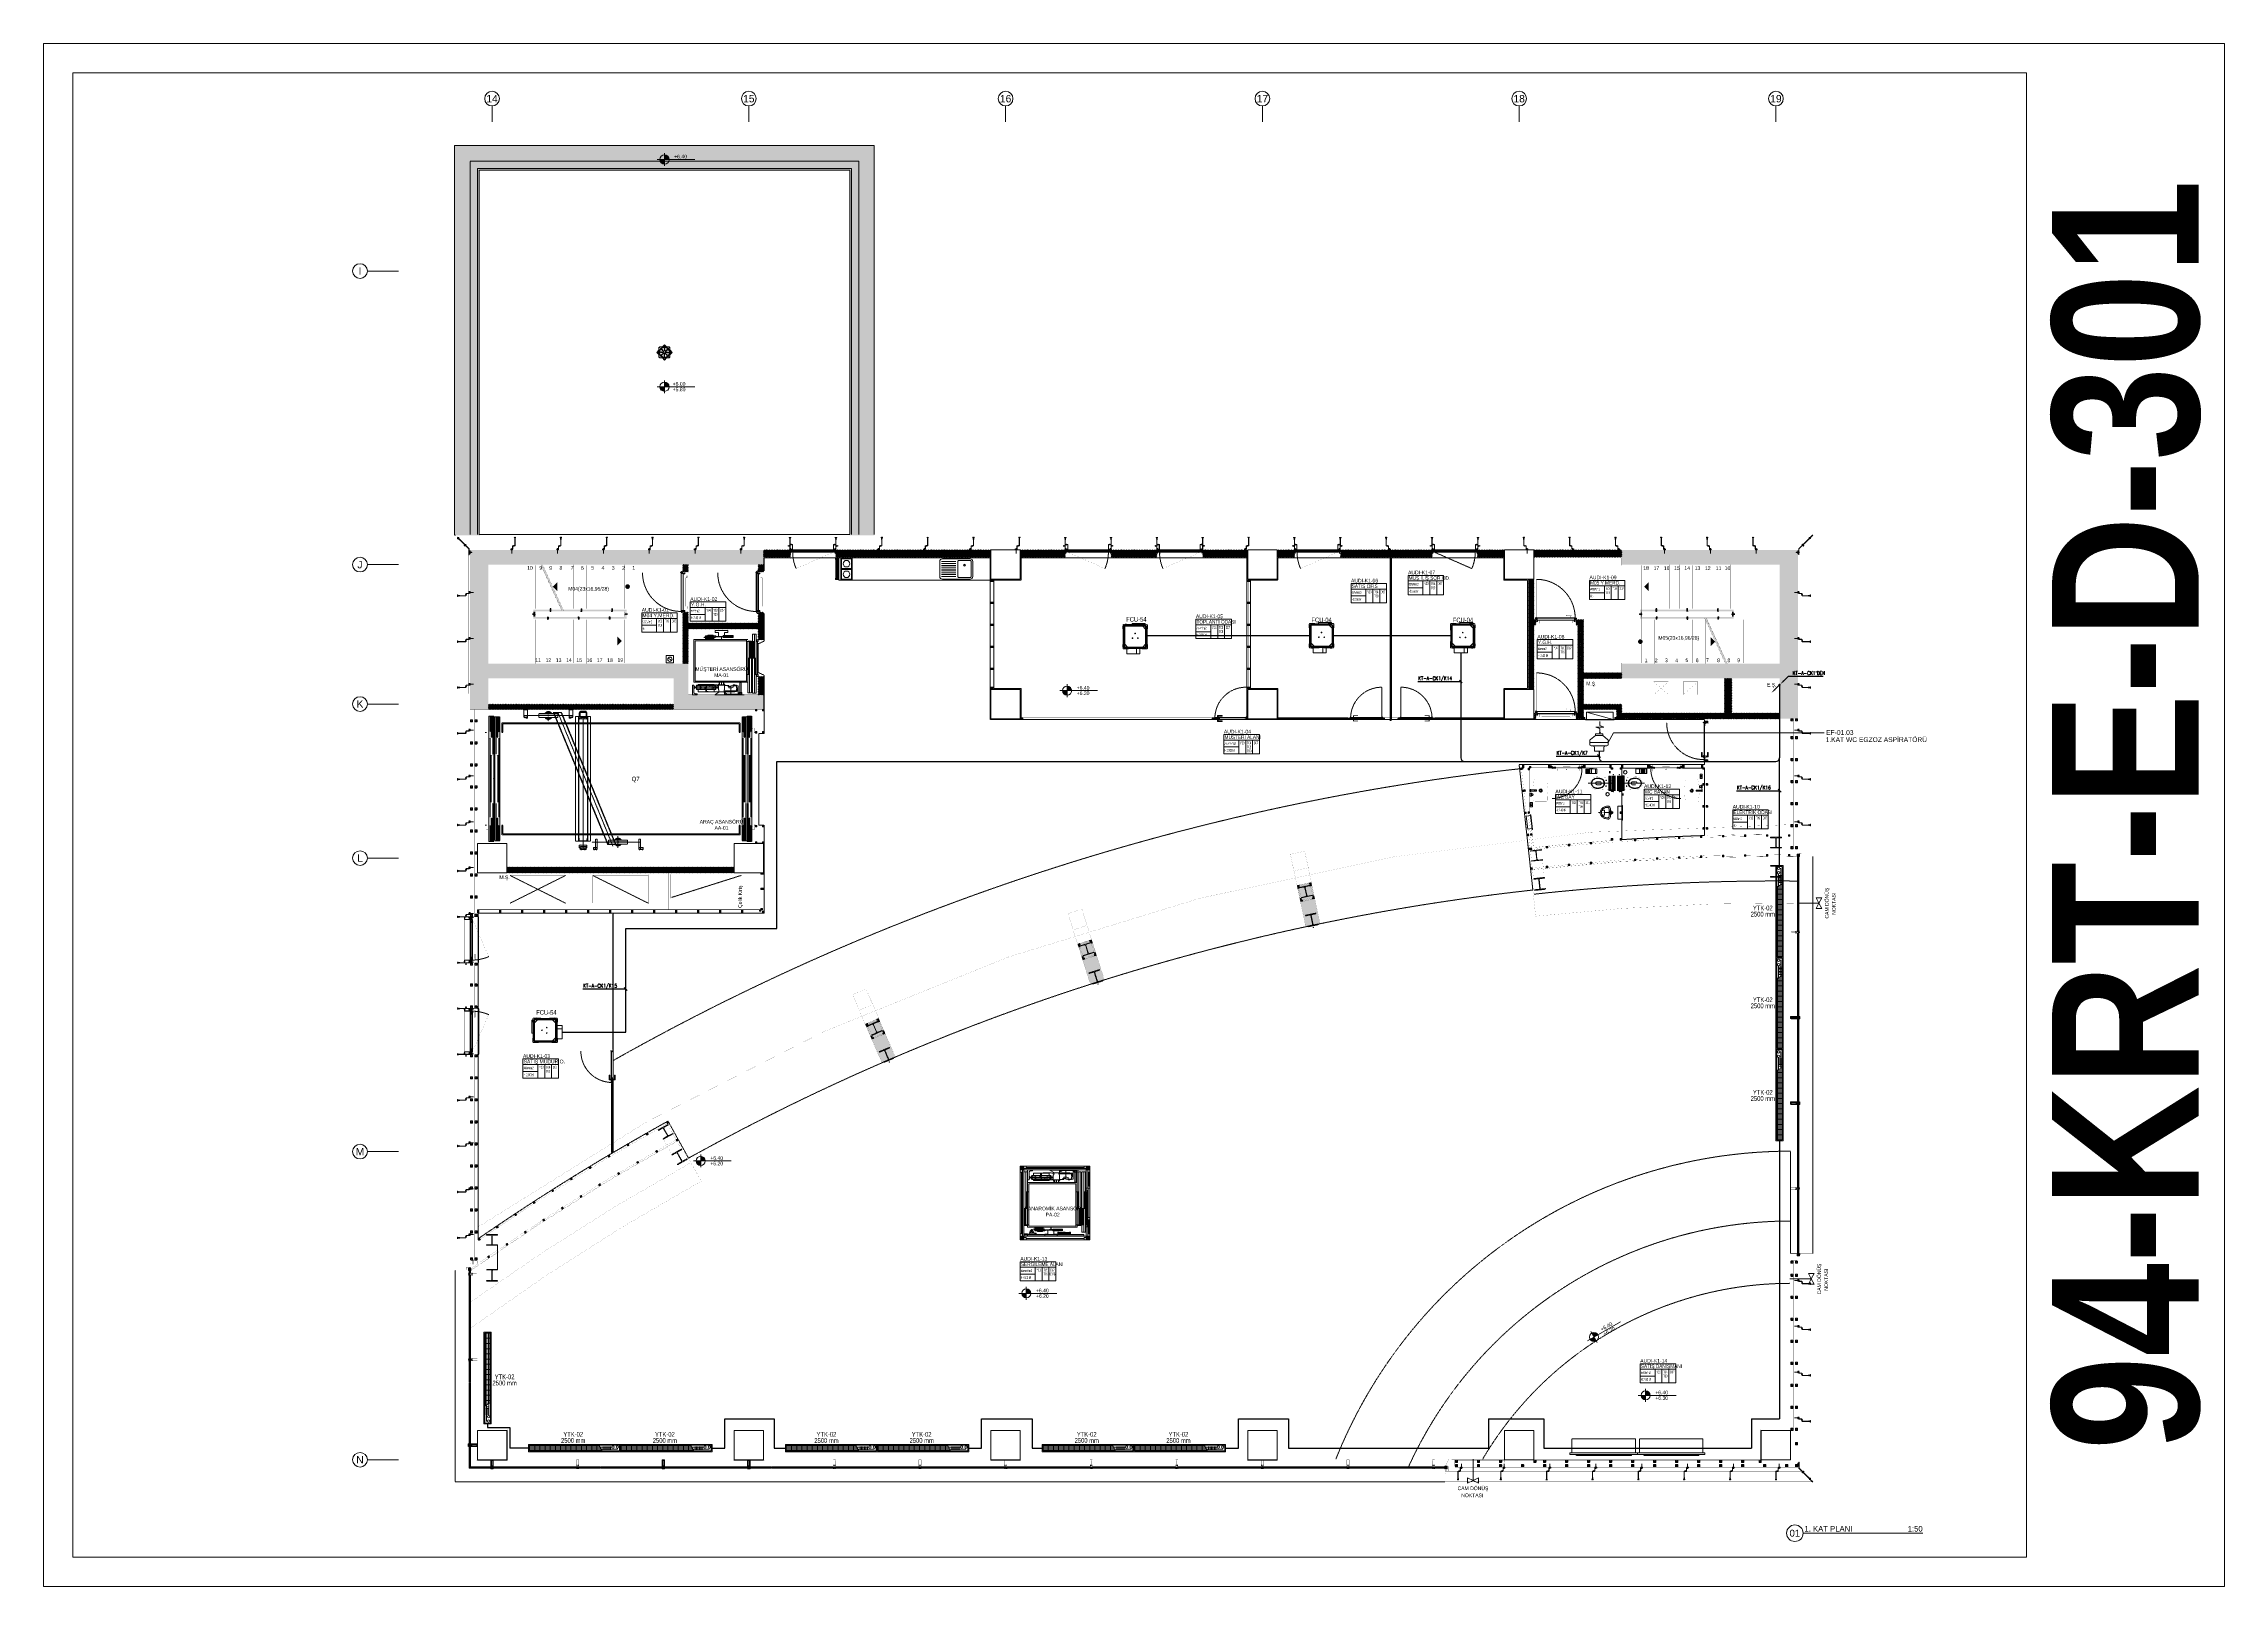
# Model space of a CAD drawing. Extents: x -1457 to 23780, y -2071 to 4205.
# Drawn here: x 5945 to 11890, y 0 to 4205 of the extents above; entities that cross this region are included whole.
import ezdxf
from ezdxf.enums import TextEntityAlignment as Align
from ezdxf.xclip import XClip

# ---------------------------------------------------------------- set-up
doc = ezdxf.new("R2010")
doc.units = 0
doc.header["$MEASUREMENT"] = 0
doc.header["$XCLIPFRAME"] = 0
for name, pattern in [('DASHED2', [0.375, 0.25, -0.125]), ('DOT2', [0.125, 0, -0.125]), ('HIDDEN', [0.375, 0.25, -0.125])]:
    doc.linetypes.add(name, pattern=pattern)
doc.layers.get('0').update_dxf_attribs({"color": 9, "lineweight": 9})
for name, color, linetype, lineweight in [('0 @ 1', 9, 'Continuous', 9), ('05V', 9, 'Continuous', 9), ('06D', 9, 'Continuous', 9), ('10', 9, 'Continuous', 9), ('14', 9, 'Continuous', 9), ('15', 9, 'Continuous', 9), ('20', 9, 'DOT2', 9), ('21', 9, 'Continuous', 9), ('40A', 9, 'Continuous', 9), ('E-KABLO', 7, 'Continuous', 30), ('E-YAZI', 7, 'Continuous', 30), ('E-YUKARIDAN GELİP AŞAĞIYA İNEN HAT', 7, 'Continuous', 30), ('GEB-BEZUG', 9, 'Continuous', 25), ('H-CIHAZ', 132, 'Continuous', 20), ('H-CIHAZ-NO', 61, 'Continuous', 9), ('M-TEFRIS2-015', 129, 'Continuous', 9), ('M-TEFRIS2-015 @ 1', 129, 'Continuous', 9), ('profiller', 7, 'Continuous', 9), ('T-FC-KASETLİ-TAVAN', 230, 'Continuous', 9), ('T-FC-NUMARA', 62, 'Continuous', 9), ('T-KONVEKTOR', 220, 'Continuous', 9), ('T-KONVEKTOR-TEXT', 241, 'Continuous', 9)]:
    doc.layers.add(name, color=color, linetype=linetype, lineweight=lineweight)
doc.styles.add('Arial', font='arial.ttf', dxfattribs={"height": 2.5})
doc.styles.add('E-YAZI', font='txttw.shx')
doc.styles.add('LUCIDASANS', font='arial.ttf', dxfattribs={"width": 0.8})
doc.styles.add('MuuM_TEXT-BOLD', font='ARIALNB.TTF')
doc.styles.add('MuuM_TEXT-ITALIC', font='ARIALNI.TTF')
doc.styles.add('MuuM_TEXT-STANDART', font='ARIALN.TTF')
pattern_1 = [(45, (5945, -4e-06), (-2.2097087, 2.2097087), []), (135, (5945, -4e-06), (-2.2097087, -2.2097087), [])]
pattern_2 = [(45, (10337.1012, 4539.00431), (0.0883883476, -0.0883883476), []), (315, (10337.1012, 4539.00431), (-0.0883883476, -0.0883883476), [])]
pattern_3 = [(225, (-604.72494, -2171.82614), (-0.0883883476, 0.0883883476), []), (135, (-604.72494, -2171.82614), (0.0883883476, 0.0883883476), [])]
pattern_4 = [(135, (7443.9145, 2964.5641), (0.0883883476, 0.0883883476), []), (45, (7443.9145, 2964.5641), (0.0883883476, -0.0883883476), [])]
pattern_5 = [(135, (8900.89879, 4539.00431), (-0.0883883476, -0.0883883476), []), (225, (8900.89879, 4539.00431), (0.0883883476, -0.0883883476), [])]

# ---------------------------------------------------------------- blocks, each defined once
blk = doc.blocks.new('m-mu-ocak01-p')
for points in [[(-16.5, 5), (-16.5, 65), (14.5, 65), (14.5, 5)], [(12.5, 36), (12.5, 63), (-14.5, 63), (-14.5, 36)], [(12.5, 34), (12.5, 7), (-14.5, 7), (-14.5, 34)]]:
    blk.add_lwpolyline(points, close=True)
for centre in [(-1, 49.5), (-1, 20.5)]:
    blk.add_circle(centre, 9)
blk.add_point((-1, 0))
blk = doc.blocks.new('m-mu-evye01-p')
for points in [[(-45, 9.5), (-45, 50.5, -0.414214), (-38, 57.5), (38, 57.5, -0.414214), (45, 50.5), (45, 9.5, -0.414214), (38, 2.5), (-38, 2.5, -0.414214)], [(-4, 9.5), (-4, 50.5, 0.414214), (-7, 53.5), (-38, 53.5, 0.414214), (-41, 50.5), (-41, 9.5, 0.414214), (-38, 6.5), (-7, 6.5, 0.414214)]]:
    blk.add_lwpolyline(points, format="xyb", close=True)
for points in [[(40, 50), (1, 50)], [(40, 45), (1, 45)], [(40, 40), (1, 40)], [(40, 35), (1, 35)], [(40, 30), (1, 30)], [(40, 25), (1, 25)], [(40, 20), (1, 20)], [(40, 15), (1, 15)], [(40, 10), (1, 10)]]:
    blk.add_lwpolyline(points)
for radius in [2.5, 2]:
    blk.add_circle((-22.5, 19.5), radius)
blk.add_point((0, 0))
blk = doc.blocks.new('0_elevationtarget-p')
h = blk.add_hatch(color=256)
h.paths.add_polyline_path([(2.5, 0, 0.414214), (0, 2.5), (0, 0)])
h.paths.add_polyline_path([(0, 0), (-2.5, 0, 0.414214), (0, -2.5)])
blk.add_line((0, -3.5), (0, 3.5))
blk.add_lwpolyline([(16.6, 0), (-4, 0)])
blk.add_circle((0, 0), 2.5)
at = {"style": 'Arial'}
blk.add_attdef('BITMISKOT', text='', height=2, dxfattribs=at).set_placement((4.5, 0), align=Align.BOTTOM_LEFT)
blk.add_attdef('KABAKOT', text='', height=2, dxfattribs=at).set_placement((4.5, -0.6), align=Align.TOP_LEFT)
blk = doc.blocks.new('0_drawinglabel')
blk.add_lwpolyline([(3, 0), (46.46, 0)])
blk.add_circle((0, 0), 3)
at = {"style": 'Arial'}
blk.add_attdef('CIZIMNO', text='', height=2.5, dxfattribs=at).set_placement((0, 0), align=Align.MIDDLE)
blk.add_attdef('CIZIMADI', text='', height=2, dxfattribs=at).set_placement((3.5, 0), align=Align.BOTTOM_LEFT)
blk.add_attdef('OLCEK', text='', height=2, dxfattribs=at).set_placement((46.46, 0), align=Align.BOTTOM_RIGHT)
at = {"style": 'MuuM_TEXT-ITALIC'}
blk.add_attdef('DRAWINGNAME', text='', height=2, dxfattribs=at).set_placement((3.5, -0.59), align=Align.TOP_LEFT)
blk.add_attdef('SCALE', text='', height=2, dxfattribs=at).set_placement((46.46, -0.59), align=Align.TOP_RIGHT)
blk = doc.blocks.new('Einfügepunkt')
at = {"layer": 'GEB-BEZUG'}
for p, q in [((-1, -1), (1, 1)), ((-1, 1), (1, -1))]:
    blk.add_line(p, q, dxfattribs=at)
blk = doc.blocks.new('p-suzgec')
at = {"ltscale": 25}
for p, q in [((-21.1, 0), (-15.5, 5.7)), ((-15.5, -5.7), (-21.1, 0)), ((-15.5, 5.7), (-15.2, 5.9)), ((-15.5, -5.7), (-15.5, 5.7)), ((-13.2, 15), (-15.2, 13)), ((-15.2, 13), (-15.2, -13)), ((12.8, 15), (-13.2, 15)), ((-10.5, 1.2), (-3.4, 0.3)), ((-6.1, 15), (-5.9, 15.2)), ((-5.9, 12.3), (-6, 12.5)), ((-5.9, 15.2), (-0.2, 20.9)), ((-5.9, 15.2), (5.4, 15.2)), ((-5.8, 12), (-5.9, 12.3)), ((-5.1, 12.9), (-5, 12.7)), ((-5, 12.7), (-4.8, 12.4)), ((-3.3, 0.2), (-3.4, 0.3)), ((-0.2, 0), (-0.5, 0)), ((-0.2, 20.9), (5.4, 15.2)), ((-0.2, 0), (-0.2, 0.2)), ((-0.2, 0), (0, 0)), ((-0.2, 0), (-0.2, -0.2)), ((0.9, 10.2), (0, 3.1)), ((0, 3), (0, 3.1)), ((5.4, 15.2), (5.6, 15)), ((12.1, 5.6), (12.3, 5.7)), ((12.6, 4.8), (12.5, 4.7)), ((14.8, 13), (12.8, 15)), ((14.8, -13), (14.8, 13)), ((14.8, 5.9), (15, 5.7)), ((15, 5.7), (15, -5.7)), ((15, 5.7), (20.6, 0)), ((20.6, 0), (15, -5.7)), ((-15.2, -5.9), (-15.5, -5.7)), ((-15.2, -13), (-13.2, -15)), ((-13.2, -15), (12.8, -15)), ((-13.1, -4.8), (-13, -4.7)), ((-13, -4.7), (-12.6, -4.6)), ((-12.6, -5.6), (-12.8, -5.7)), ((-12.2, -5.5), (-12.6, -5.6)), ((-5.9, -15.2), (-6.1, -15)), ((5.4, -15.2), (-5.9, -15.2)), ((-0.2, -20.9), (-5.9, -15.2)), ((-1.4, -10.2), (-0.5, -3.1)), ((-0.5, -3), (-0.5, -3.1)), ((5.4, -15.2), (-0.2, -20.9)), ((2.8, -0.2), (2.9, -0.3)), ((10, -1.2), (2.9, -0.3)), ((4.5, -12.7), (4.3, -12.4)), ((4.6, -12.9), (4.5, -12.7)), ((5.3, -12), (5.4, -12.3)), ((5.4, -12.3), (5.5, -12.5)), ((5.6, -15), (5.4, -15.2)), ((12.8, -15), (14.8, -13)), ((15, -5.7), (14.8, -5.9))]:
    blk.add_line(p, q, dxfattribs=at)
for centre, radius in [((-17.9, 0), 0.4), ((-17.9, 0), 0.358), ((-0.2, 0), 14.3), ((-12.8, 12.5), 0.3), ((-0.2, 17.7), 0.4), ((-0.2, 17.7), 0.358), ((12.2, 12.5), 0.3), ((17.4, 0), 0.4), ((17.4, 0), 0.358), ((-12.8, -12.5), 0.3), ((-0.2, -17.7), 0.4), ((-0.2, -17.7), 0.358), ((12.2, -12.5), 0.3)]:
    blk.add_circle(centre, radius, dxfattribs=at)
for radius, start, end in [(13.5, 114.61472, 200.38528), (13.8, 110.41757, 114.58243), (13.7, 110.40845, 114.59155), (13.3, 110.33777, 114.66223), (13.2, 110.32919, 114.67081), (13.5, 24.61472, 110.38528), (13.6, 294.61472, 20.38528), (13.2, 20.32919, 24.67081), (13.3, 20.33777, 24.66223), (13.7, 20.40845, 24.59155), (13.8, 20.41757, 24.58243), (13.7, 200.40845, 204.59155), (13.8, 200.41757, 204.58243), (13.3, 200.33777, 204.66223), (13.2, 200.32919, 204.67081), (13.5, 204.61472, 290.38528), (13.2, 290.32919, 294.67081), (13.3, 290.33777, 294.66223), (13.7, 290.40845, 294.59155), (13.8, 290.41757, 294.58243)]:
    blk.add_arc((-0.2, 0), radius, start, end, dxfattribs=at)
for points, knots in [([(-10.5, -0.3), (-10.6, -0.3), (-10.7, -0.3), (-10.9, -0.2), (-11, -0.2), (-11.1, 0), (-11.2, 0.1), (-11.2, 0.3), (-11.2, 0.4), (-11.2, 0.6), (-11.2, 0.7), (-11.1, 0.9), (-11.1, 1), (-10.9, 1.1), (-10.8, 1.1), (-10.6, 1.2), (-10.5, 1.2), (-10.4, 1.2)], [2.169268, 2.169268, 2.169268, 2.169268, 2.468107, 2.468107, 2.768207, 2.768207, 3.065525, 3.065525, 3.362844, 3.362844, 3.660162, 3.660162, 3.95748, 3.95748, 4.257581, 4.257581, 4.55635, 4.55635, 4.55635, 4.55635]), ([(-7.7, 7), (-7.8, 7.1), (-7.8, 7.2), (-7.9, 7.4), (-7.9, 7.5), (-7.9, 7.7), (-7.9, 7.8), (-7.8, 8), (-7.8, 8), (-7.6, 8.2), (-7.5, 8.2), (-7.3, 8.3), (-7.2, 8.3), (-7, 8.3), (-6.9, 8.3), (-6.7, 8.2), (-6.6, 8.1), (-6.6, 8)], [2.169268, 2.169268, 2.169268, 2.169268, 2.468107, 2.468107, 2.768207, 2.768207, 3.065525, 3.065525, 3.362844, 3.362844, 3.660162, 3.660162, 3.95748, 3.95748, 4.257581, 4.257581, 4.55635, 4.55635, 4.55635, 4.55635]), ([(-3.5, 0.4), (-3.5, 0.4), (-3.5, 0.4), (-3.5, 0.4), (-3.4, 0.4), (-3.4, 0.4), (-3.4, 0.3), (-3.3, 0.3), (-3.3, 0.3), (-3.3, 0.3), (-3.3, 0.2), (-3.2, 0.2), (-3.2, 0.1), (-3.3, 0.1), (-3.3, 0), (-3.3, 0), (-3.3, -0.1), (-3.4, -0.1), (-3.4, -0.1), (-3.5, -0.1), (-3.5, -0.1), (-3.5, -0.1), (-3.5, -0.1)], [-0.0013985, -0.0013985, -0.0013985, -0.0013985, 0, 0, 0, 0.0909291, 0.0909291, 0.1818582, 0.1818582, 0.2711248, 0.2711248, 0.3603915, 0.3603915, 0.4496581, 0.4496581, 0.5389247, 0.5389247, 0.6298538, 0.6298538, 0.7207829, 0.7207829, 0.7401198, 0.7401198, 0.7401198, 0.7401198]), ([(-2.2, 2.6), (-2.2, 2.6), (-2.2, 2.6), (-2.2, 2.6), (-2.2, 2.5), (-2.2, 2.5), (-2.2, 2.4), (-2.2, 2.4), (-2.2, 2.3), (-2.2, 2.3), (-2.2, 2.3), (-2.3, 2.2), (-2.3, 2.2), (-2.3, 2.2), (-2.4, 2.2), (-2.4, 2.1), (-2.5, 2.1), (-2.5, 2.2), (-2.6, 2.2), (-2.6, 2.2), (-2.6, 2.2), (-2.6, 2.2), (-2.6, 2.2)], [-0.0013985, -0.0013985, -0.0013985, -0.0013985, 0, 0, 0, 0.0909291, 0.0909291, 0.1818582, 0.1818582, 0.2711248, 0.2711248, 0.3603915, 0.3603915, 0.4496581, 0.4496581, 0.5389247, 0.5389247, 0.6298538, 0.6298538, 0.7207829, 0.7207829, 0.7401198, 0.7401198, 0.7401198, 0.7401198]), ([(-0.6, 10.2), (-0.6, 10.3), (-0.5, 10.4), (-0.5, 10.6), (-0.4, 10.7), (-0.3, 10.8), (-0.2, 10.9), (0, 11), (0.1, 11), (0.3, 11), (0.4, 11), (0.6, 10.9), (0.7, 10.8), (0.8, 10.7), (0.9, 10.6), (0.9, 10.4), (1, 10.3), (0.9, 10.2)], [2.169268, 2.169268, 2.169268, 2.169268, 2.468107, 2.468107, 2.768207, 2.768207, 3.065525, 3.065525, 3.362844, 3.362844, 3.660162, 3.660162, 3.95748, 3.95748, 4.257581, 4.257581, 4.55635, 4.55635, 4.55635, 4.55635]), ([(0.1, 3.2), (0.1, 3.2), (0.1, 3.2), (0.1, 3.2), (0.1, 3.2), (0.1, 3.2), (0.1, 3.1), (0.1, 3.1), (0, 3), (0, 3), (-0.1, 3), (-0.1, 3), (-0.2, 3), (-0.2, 3), (-0.2, 3), (-0.3, 3), (-0.3, 3.1), (-0.3, 3.1), (-0.4, 3.2), (-0.4, 3.2), (-0.4, 3.2), (-0.4, 3.3), (-0.4, 3.3)], [-0.0013985, -0.0013985, -0.0013985, -0.0013985, 0, 0, 0, 0.0909291, 0.0909291, 0.1818582, 0.1818582, 0.2711248, 0.2711248, 0.3603915, 0.3603915, 0.4496581, 0.4496581, 0.5389247, 0.5389247, 0.6298538, 0.6298538, 0.7207829, 0.7207829, 0.7401198, 0.7401198, 0.7401198, 0.7401198]), ([(2.3, 2), (2.3, 2), (2.3, 2), (2.3, 2), (2.3, 2), (2.2, 2), (2.2, 1.9), (2.2, 1.9), (2.1, 1.9), (2.1, 2), (2, 2), (2, 2), (1.9, 2), (1.9, 2.1), (1.9, 2.1), (1.9, 2.2), (1.9, 2.2), (1.9, 2.3), (1.9, 2.3), (1.9, 2.3), (2, 2.4), (2, 2.4), (2, 2.4)], [-0.0013985, -0.0013985, -0.0013985, -0.0013985, 0, 0, 0, 0.0909291, 0.0909291, 0.1818582, 0.1818582, 0.2711248, 0.2711248, 0.3603915, 0.3603915, 0.4496581, 0.4496581, 0.5389247, 0.5389247, 0.6298538, 0.6298538, 0.7207829, 0.7207829, 0.7401198, 0.7401198, 0.7401198, 0.7401198]), ([(3, -0.4), (3, -0.4), (3, -0.4), (3, -0.4), (2.9, -0.4), (2.9, -0.4), (2.9, -0.3), (2.8, -0.3), (2.8, -0.3), (2.8, -0.3), (2.8, -0.2), (2.7, -0.2), (2.7, -0.1), (2.8, -0.1), (2.8, 0), (2.8, 0), (2.8, 0.1), (2.9, 0.1), (2.9, 0.1), (3, 0.1), (3, 0.1), (3, 0.1), (3, 0.1)], [-0.0013985, -0.0013985, -0.0013985, -0.0013985, 0, 0, 0, 0.0909291, 0.0909291, 0.1818582, 0.1818582, 0.2711248, 0.2711248, 0.3603915, 0.3603915, 0.4496581, 0.4496581, 0.5389247, 0.5389247, 0.6298538, 0.6298538, 0.7207829, 0.7207829, 0.7401198, 0.7401198, 0.7401198, 0.7401198]), ([(6.8, 7.4), (6.8, 7.5), (6.9, 7.6), (7.1, 7.7), (7.2, 7.7), (7.4, 7.7), (7.5, 7.7), (7.7, 7.6), (7.8, 7.5), (7.9, 7.4), (8, 7.3), (8.1, 7.1), (8.1, 7), (8, 6.8), (8, 6.7), (7.9, 6.5), (7.8, 6.4), (7.8, 6.3)], [2.169268, 2.169268, 2.169268, 2.169268, 2.468107, 2.468107, 2.768207, 2.768207, 3.065525, 3.065525, 3.362844, 3.362844, 3.660162, 3.660162, 3.95748, 3.95748, 4.257581, 4.257581, 4.55635, 4.55635, 4.55635, 4.55635]), ([(10, 0.3), (10.1, 0.3), (10.2, 0.3), (10.4, 0.2), (10.5, 0.2), (10.6, 0), (10.7, -0.1), (10.7, -0.3), (10.7, -0.4), (10.7, -0.6), (10.7, -0.7), (10.6, -0.9), (10.6, -1), (10.4, -1.1), (10.3, -1.1), (10.1, -1.2), (10, -1.2), (9.9, -1.2)], [2.169268, 2.169268, 2.169268, 2.169268, 2.468107, 2.468107, 2.768207, 2.768207, 3.065525, 3.065525, 3.362844, 3.362844, 3.660162, 3.660162, 3.95748, 3.95748, 4.257581, 4.257581, 4.55635, 4.55635, 4.55635, 4.55635]), ([(-7.3, -7.4), (-7.3, -7.5), (-7.4, -7.6), (-7.6, -7.7), (-7.7, -7.7), (-7.9, -7.7), (-8, -7.7), (-8.2, -7.6), (-8.3, -7.5), (-8.4, -7.4), (-8.5, -7.3), (-8.6, -7.1), (-8.6, -7), (-8.5, -6.8), (-8.5, -6.7), (-8.4, -6.5), (-8.3, -6.4), (-8.3, -6.3)], [2.169268, 2.169268, 2.169268, 2.169268, 2.468107, 2.468107, 2.768207, 2.768207, 3.065525, 3.065525, 3.362844, 3.362844, 3.660162, 3.660162, 3.95748, 3.95748, 4.257581, 4.257581, 4.55635, 4.55635, 4.55635, 4.55635]), ([(-2.8, -2), (-2.8, -2), (-2.8, -2), (-2.8, -2), (-2.8, -2), (-2.7, -2), (-2.7, -1.9), (-2.7, -1.9), (-2.6, -1.9), (-2.6, -2), (-2.5, -2), (-2.5, -2), (-2.4, -2), (-2.4, -2.1), (-2.4, -2.1), (-2.4, -2.2), (-2.4, -2.2), (-2.4, -2.3), (-2.4, -2.3), (-2.4, -2.3), (-2.5, -2.4), (-2.5, -2.4), (-2.5, -2.4)], [-0.0013985, -0.0013985, -0.0013985, -0.0013985, 0, 0, 0, 0.0909291, 0.0909291, 0.1818582, 0.1818582, 0.2711248, 0.2711248, 0.3603915, 0.3603915, 0.4496581, 0.4496581, 0.5389247, 0.5389247, 0.6298538, 0.6298538, 0.7207829, 0.7207829, 0.7401198, 0.7401198, 0.7401198, 0.7401198]), ([(0.1, -10.2), (0.1, -10.3), (0, -10.4), (0, -10.6), (-0.1, -10.7), (-0.2, -10.8), (-0.3, -10.9), (-0.5, -11), (-0.6, -11), (-0.8, -11), (-0.9, -11), (-1.1, -10.9), (-1.2, -10.8), (-1.3, -10.7), (-1.4, -10.6), (-1.4, -10.4), (-1.5, -10.3), (-1.4, -10.2)], [2.169268, 2.169268, 2.169268, 2.169268, 2.468107, 2.468107, 2.768207, 2.768207, 3.065525, 3.065525, 3.362844, 3.362844, 3.660162, 3.660162, 3.95748, 3.95748, 4.257581, 4.257581, 4.55635, 4.55635, 4.55635, 4.55635]), ([(-0.6, -3.2), (-0.6, -3.2), (-0.6, -3.2), (-0.6, -3.2), (-0.6, -3.2), (-0.6, -3.2), (-0.6, -3.1), (-0.6, -3.1), (-0.5, -3), (-0.5, -3), (-0.4, -3), (-0.4, -3), (-0.4, -3), (-0.3, -3), (-0.3, -3), (-0.2, -3), (-0.2, -3.1), (-0.2, -3.1), (-0.2, -3.2), (-0.1, -3.2), (-0.1, -3.2), (-0.1, -3.3), (-0.1, -3.3)], [-0.0013985, -0.0013985, -0.0013985, -0.0013985, 0, 0, 0, 0.0909291, 0.0909291, 0.1818582, 0.1818582, 0.2711248, 0.2711248, 0.3603915, 0.3603915, 0.4496581, 0.4496581, 0.5389247, 0.5389247, 0.6298538, 0.6298538, 0.7207829, 0.7207829, 0.7401198, 0.7401198, 0.7401198, 0.7401198]), ([(1.7, -2.6), (1.7, -2.6), (1.7, -2.6), (1.7, -2.6), (1.7, -2.5), (1.7, -2.5), (1.7, -2.4), (1.7, -2.4), (1.7, -2.3), (1.7, -2.3), (1.7, -2.3), (1.8, -2.2), (1.8, -2.2), (1.8, -2.2), (1.9, -2.2), (1.9, -2.1), (2, -2.1), (2, -2.2), (2.1, -2.2), (2.1, -2.2), (2.1, -2.2), (2.1, -2.2), (2.1, -2.2)], [-0.0013985, -0.0013985, -0.0013985, -0.0013985, 0, 0, 0, 0.0909291, 0.0909291, 0.1818582, 0.1818582, 0.2711248, 0.2711248, 0.3603915, 0.3603915, 0.4496581, 0.4496581, 0.5389247, 0.5389247, 0.6298538, 0.6298538, 0.7207829, 0.7207829, 0.7401198, 0.7401198, 0.7401198, 0.7401198]), ([(7.2, -7), (7.3, -7.1), (7.3, -7.2), (7.4, -7.4), (7.4, -7.5), (7.4, -7.7), (7.4, -7.8), (7.3, -8), (7.3, -8), (7.1, -8.2), (7, -8.2), (6.8, -8.3), (6.7, -8.3), (6.5, -8.3), (6.4, -8.3), (6.2, -8.2), (6.1, -8.1), (6.1, -8)], [2.169268, 2.169268, 2.169268, 2.169268, 2.468107, 2.468107, 2.768207, 2.768207, 3.065525, 3.065525, 3.362844, 3.362844, 3.660162, 3.660162, 3.95748, 3.95748, 4.257581, 4.257581, 4.55635, 4.55635, 4.55635, 4.55635])]:
    blk.add_open_spline(points, degree=3, knots=knots, dxfattribs=at)
for points, weights in [([(-10.4, 1.2), (-5.1, 0.6), (-3.5, 0.4)], [1.04357122072, 1.19470433147, 1]), ([(-2.6, 2.2), (-3.9, 3.4), (-7.7, 7)], [1, 1.19289012244, 1.04336959178]), ([(-6.6, 8), (-3.3, 3.9), (-2.2, 2.6)], [1.04357122128, 1.19470433435, 1]), ([(-0.4, 3.3), (-0.4, 4.9), (-0.6, 10.2)], [1, 1.1928901223, 1.04336959175]), ([(0.9, 10.2), (0.3, 4.9), (0.1, 3.2)], [1.04357122043, 1.19470432993, 1]), ([(2, 2.4), (3.1, 3.6), (6.8, 7.4)], [1, 1.19289012017, 1.04336959134]), ([(7.8, 6.3), (3.6, 3), (2.3, 2)], [1.04357122006, 1.19470432802, 1]), ([(11.7, 5.5), (11.9, 5.6), (12.1, 5.6)], [1.02554744525, 1.0127799804, 1]), ([(12.5, 4.7), (12.3, 4.7), (12.1, 4.6)], [1, 1.0127799804, 1.02554744526]), ([(-3.5, -0.1), (-5.2, -0.2), (-10.5, -0.3)], [1, 1.19289012449, 1.04336959218]), ([(-8.3, -6.3), (-4.1, -3), (-2.8, -2)], [1.04357122094, 1.1947043326, 1]), ([(-2.5, -2.4), (-3.6, -3.6), (-7.3, -7.4)], [1, 1.19289012327, 1.04336959194]), ([(-1.4, -10.2), (-0.8, -4.9), (-0.6, -3.2)], [1.04357122103, 1.19470433305, 1]), ([(-0.1, -3.3), (-0.1, -4.9), (0.1, -10.2)], [1, 1.19289011339, 1.04336959002]), ([(6.1, -8), (2.8, -3.9), (1.7, -2.6)], [1.04357121982, 1.19470432681, 1]), ([(2.1, -2.2), (3.4, -3.4), (7.2, -7)], [1, 1.19289011781, 1.04336959088])]:
    blk.add_rational_spline(points, weights, degree=2, dxfattribs=at)
for points, weights, knots in [([(3, 0.1), (3.5, 0.1), (6, 0.2), (10, 0.3)], [4.14064799907, 3.56700040162, 2.15953650571, 1.32480586323], [27.48414514, 27.48414514, 27.48414514, 27.50397367, 27.53272487, 27.53272487, 27.53272487]), ([(9.9, -1.2), (7.9, -1), (4.7, -0.6), (3.3, -0.4), (3, -0.4)], [1.32476723726, 1.64485472039, 2.71311941379, 3.81141839734, 4.16242382948], [0.00590224, 0.00590224, 0.00590224, 0.01753913, 0.04477222, 0.05758123, 0.05758123, 0.05758123])]:
    blk.add_rational_spline(points, weights, degree=2, knots=knots, dxfattribs=at)
at = {"ltscale": 25, "xscale": 0.1, "yscale": 0.1, "zscale": 0.1}
blk.add_blockref('Einfügepunkt', (-0.2, 0), dxfattribs=at)
blk = doc.blocks.new('0_elevationtarget-p-bk')
h = blk.add_hatch(color=254)
h.paths.add_polyline_path([(2.5, 0, 0.414214), (0, 2.5), (0, 0)])
h.paths.add_polyline_path([(0, 0), (-2.5, 0, 0.414214), (0, -2.5)])
blk.add_line((0, -3.5), (0, 3.5))
blk.add_lwpolyline([(16.6, 0), (-4, 0)])
blk.add_circle((0, 0), 2.5)
at = {"style": 'Arial'}
blk.add_attdef('BITMISKOT', text='', height=2, dxfattribs=at).set_placement((4.5, 0), align=Align.BOTTOM_LEFT)
at = {"style": 'MuuM_TEXT-ITALIC'}
blk.add_attdef('FINISHINGFLOORLEVEL', text='', height=2, dxfattribs=at).set_placement((4.5, -0.6), align=Align.TOP_LEFT)
blk = doc.blocks.new('sıvı sabunluk plan')
for points in [[(5.9, 1.3), (0, 1.3), (0, 13), (5.9, 13), (5.9, 1.3)], [(3.2, 4.9), (0, 4.9), (0, 9.4), (3.2, 9.4), (3.2, 4.9)], [(5.9, 4.9), (3.2, 4.9), (3.2, 9.4), (5.9, 9.4), (5.9, 4.9)]]:
    blk.add_lwpolyline(points)
blk = doc.blocks.new('LAVABO BATARYA PLAN')
at = {"layer": '05V'}
for points in [[(0, 0), (5.5, 0), (5.5, -1.6), (0, -1.6)], [(9.8, 0), (18.1, 0), (18.1, -3.4), (9.8, -3.4)], [(1.2, -1.6), (4.2, -1.6), (4.2, -16.7), (1.2, -16.7)], [(11.6, -3.4), (16.3, -3.4), (16.3, -7.4), (11.6, -7.4)]]:
    blk.add_lwpolyline(points, close=True, dxfattribs=at)
blk = doc.blocks.new('gr-p-fırçalık')
at = {"const_width": 0.3, "flags": 128}
blk.add_lwpolyline([(0, 3), (0, 0)], dxfattribs=at)
for radius in [5, 4.5]:
    blk.add_circle((0, 8), radius)
blk = doc.blocks.new('Prf-40x40')
for points in [[(1.5, -2), (-1.5, -2, -0.414214), (-2, -1.5), (-2, 1.5, -0.414214), (-1.5, 2), (1.5, 2, -0.414214), (2, 1.5), (2, -1.5, -0.414214)], [(1.5, -1.7), (-1.5, -1.7, -0.414214), (-1.7, -1.5), (-1.7, 1.5, -0.414214), (-1.5, 1.7), (1.5, 1.7, -0.414214), (1.7, 1.5), (1.7, -1.5, -0.414214)]]:
    blk.add_lwpolyline(points, format="xyb", close=True)
blk.add_point((0, 0))
blk = doc.blocks.new('p-klozet üstü kağıt dispenser')
blk.add_hatch(color=255).paths.add_polyline_path([(0, 5.6), (0, 45.4), (-5, 45.4), (-5, 5.6)])
blk.add_lwpolyline([(0, 5.6), (0, 45.4), (-5, 45.4), (-5, 5.6)], close=True)
blk = doc.blocks.new('p-t.kağıtlığı')
at = {"layer": '20'}
h = blk.add_hatch(dxfattribs=at)
h.set_pattern_fill('CYL', color=256, scale=30, angle=-90, style=0)
h.set_pattern_definition([(270, (-14.4, 13), (30, 7e-15), []), (270, (-13.8, 13), (30, 7e-15), []), (270, (-12.6, 13), (30, 7e-15), []), (270, (-10.2, 13), (30, 7e-15), []), (270, (-5.4, 13), (30, 7e-15), []), (270, (5.4, 13), (30, 7e-15), []), (270, (10.2, 13), (30, 7e-15), []), (270, (12.6, 13), (30, 7e-15), []), (270, (13.8, 13), (30, 7e-15), []), (270, (14.4, 13), (30, 7e-15), [])])
h.paths.add_polyline_path([(-15, 1), (15, 1), (15, 13), (-15, 13)])
for points in [[(-15, 1), (15, 1), (15, 13), (-15, 13)], [(5, 1), (5, 0), (-5, 0), (-5, 1)]]:
    blk.add_lwpolyline(points, close=True)
blk = doc.blocks.new('v-ak-kagıt kutusu-p-s')
blk.add_line((-178, -10), (178, -10))
blk.add_lwpolyline([(-200, 0), (200, 0), (200, -10), (178, -10), (178, -130), (-178, -130), (-178, -10), (-200, -10), (-200, 0)], close=True)
blk = doc.blocks.new('v-k-pisuar01-p-s')
at = {"linetype": 'DOT2'}
blk.add_line((0, -33), (0, 5), dxfattribs=at)
for p, q in [((-7, -18.6), (-5.5, -23.7)), ((-5.1, -16), (4.7, -16)), ((6.6, -18.5), (5.2, -23.8))]:
    blk.add_line(p, q)
for points in [[(11.4, 0), (-11.4, 0, 0.252384), (-17.5, -5, 0.055826), (-17.7, -7, 0.088182), (-16.4, -14.4, 0.087476), (-12.8, -21.3, 0.105521), (-6.5, -26.6, 0.141396), (0.1, -28, 0.121036), (6.9, -26.3, 0.105521), (12.8, -21.3, 0.087476), (16.4, -14.4, 0.088182), (17.8, -7, 0.066704), (17.5, -5, 0.252384), (11.4, 0)], [(13.6, -13.5, 0.172375), (13.8, -6.5, 0.252384), (10.7, -3.9), (-10.7, -3.9, 0.252384), (-13.8, -6.5, 0.172375), (-13.6, -13.5, 0.087476), (-10.4, -19.4, 0.105521), (-5.1, -24, 0.144004), (0, -25, 0.123151), (5.5, -23.6, 0.105521), (10.4, -19.4, 0.087476), (13.6, -13.5)]]:
    blk.add_lwpolyline(points, format="xyb")
blk.add_lwpolyline([(-5, -0.5), (-5, 1.5), (5, 1.5), (5, -0.5)], close=True)
for centre, radius, start, end in [((1.2, -7.5), 15.9, 200.65057, 202.1301), ((-5.1, -18), 2, 90, 196.38954), ((4.7, -18), 2, 345.06858, 90), ((-1.1, -7.5), 15.9, 337.8699, 339.34943)]:
    blk.add_arc(centre, radius, start, end)
blk = doc.blocks.new('dsfsfsfsf')
at = {"layer": '06D'}
for points in [[(-1654.6, -7415.5), (-1654.6, -7415.7, -0.414214), (-1654.6, -7415.8), (-1654.7, -7415.8, -0.356389), (-1654.8, -7415.7, 0.262181), (-1655.3, -7415.1, -0.316752), (-1655.3, -7415.1, -0.499585), (-1655.3, -7415, 0.048291), (-1654.7, -7415.2, 0.086497), (-1653.6, -7415.2, 0.16681), (-1653.4, -7415.1, -0.169383), (-1653.4, -7415), (-1653.4, -7415, -0.513067), (-1653.3, -7415.1, -0.159858), (-1653.9, -7415.5, -0.178819), (-1654.3, -7415.5), (-1654.3, -7415.5, 0.13005), (-1654.3, -7415.5), (-1654.6, -7415.5, 0.414214)], [(-1654.2, -7412.4, 0.359904), (-1654.2, -7412.4), (-1654.2, -7412.6, 0.414214), (-1654.2, -7412.6), (-1654, -7412.6, 0.414214), (-1654, -7412.6), (-1654, -7412.4, 0.359904), (-1654, -7412.4, 0.094739)], [(-1651.8, -7414.1), (-1651.9, -7413.9, -0.131652), (-1651.9, -7413.9), (-1651.9, -7413.9, -0.414214), (-1651.9, -7413.8), (-1651.6, -7413.8, -0.414214), (-1651.5, -7413.9), (-1651.5, -7413.9, -0.131652), (-1651.5, -7413.9), (-1651.6, -7414.1, 0.131652), (-1651.7, -7414.1), (-1651.7, -7415, 0.131652), (-1651.6, -7415), (-1651.5, -7415.2, -0.131652), (-1651.5, -7415.2), (-1651.5, -7415.3, -0.414214), (-1651.6, -7415.3), (-1651.9, -7415.3, -0.414214), (-1651.9, -7415.3), (-1651.9, -7415.2, -0.131652), (-1651.9, -7415.2), (-1651.8, -7415, 0.131652), (-1651.8, -7415), (-1651.8, -7414.1, 0.131652)], [(-1649.3, -7414.6, 0.403142), (-1649.4, -7414.7), (-1649.4, -7415, 0.131652), (-1649.4, -7415), (-1649.2, -7415.2, -0.131652), (-1649.2, -7415.2), (-1649.2, -7415.3, -0.414214), (-1649.3, -7415.3), (-1649.6, -7415.3, -0.414214), (-1649.7, -7415.3), (-1649.7, -7415.2, -0.131652), (-1649.7, -7415.2), (-1649.6, -7415, 0.131652), (-1649.5, -7415), (-1649.5, -7414.1, 0.131652), (-1649.6, -7414.1), (-1649.7, -7413.9, -0.131652), (-1649.7, -7413.9), (-1649.7, -7413.9, -0.414214), (-1649.6, -7413.8), (-1649.3, -7413.8, -0.414214), (-1649.2, -7413.9), (-1649.2, -7413.9, -0.131652), (-1649.2, -7413.9), (-1649.4, -7414.1, 0.131652), (-1649.4, -7414.1), (-1649.4, -7414.4, 0.403142), (-1649.3, -7414.5), (-1648.4, -7414.5, -0.962756), (-1648.4, -7414.6)], [(-1648.4, -7412.5, -0.414214), (-1648.5, -7412.5), (-1648.5, -7412.4, -0.186103), (-1648.5, -7412.4), (-1648.4, -7412.3, 0.501687), (-1648.4, -7412.3), (-1648.5, -7412.2, 0.118551), (-1648.6, -7412.2), (-1648.8, -7412.2, 0.118551), (-1648.9, -7412.2), (-1649, -7412.3, 0.501687), (-1649, -7412.3), (-1649, -7412.4, -0.186103), (-1649, -7412.4), (-1649, -7412.5, -0.414214), (-1649, -7412.5), (-1649.3, -7412.5, 0.414214), (-1649.3, -7412.5), (-1649.3, -7412.7, 0.176484), (-1649.3, -7412.7), (-1648.9, -7413.3, 0.940455), (-1648.9, -7413.2), (-1649.2, -7412.7, -0.992608), (-1649.1, -7412.6), (-1648.2, -7412.6, 0.414214), (-1648.2, -7412.6), (-1648.2, -7412.5, 0.414214), (-1648.2, -7412.5)], [(-1648.6, -7412.5, 0.414214), (-1648.6, -7412.5), (-1648.6, -7412.4, 0.414214), (-1648.6, -7412.3), (-1648.8, -7412.3, 0.414214), (-1648.8, -7412.4), (-1648.8, -7412.5, 0.414214), (-1648.8, -7412.5)], [(-1646.8, -7418.1), (-1646.9, -7418.1), (-1646.9, -7418, -0.236068), (-1646.8, -7418), (-1646.7, -7418, 0.414214), (-1646.6, -7418), (-1646.6, -7417.8, 0.557109), (-1647.3, -7417.3, 0.284432), (-1647.4, -7417.4, 0.557109), (-1647.3, -7417.5, -0.59685), (-1646.8, -7417.8, -2.161979), (-1646.8, -7417.9), (-1646.9, -7417.9, -1), (-1647.1, -7417.9), (-1647.3, -7417.9, 0.414214), (-1647.4, -7417.9), (-1647.4, -7418, 0.414214), (-1647.3, -7418), (-1647.2, -7418, -0.236068), (-1647.1, -7418), (-1647.1, -7418.1), (-1647.1, -7418.1), (-1647.1, -7418.2, 0.323522), (-1647.1, -7418.2), (-1647, -7418.2, 0.019238), (-1647, -7418.2), (-1647, -7418.2, 0.019238), (-1647, -7418.2), (-1646.9, -7418.2, 0.323522), (-1646.8, -7418.2)], [(-1647.1, -7414.3, 0.414214), (-1647.1, -7414.4), (-1647, -7414.4, 0.414214), (-1646.9, -7414.3), (-1646.9, -7414, 0.414214), (-1647, -7414), (-1647.1, -7414, 0.414214), (-1647.1, -7414)], [(-1647.1, -7414.9, 0.414214), (-1647.1, -7415), (-1647, -7415, 0.414214), (-1646.9, -7414.9), (-1646.9, -7414.6, 0.414214), (-1647, -7414.6), (-1647.1, -7414.6, 0.414214), (-1647.1, -7414.6)], [(-1646.3, -7415, 0.131652), (-1646.3, -7415), (-1646.2, -7415.2, -0.131652), (-1646.1, -7415.2), (-1646.1, -7415.3, -0.414214), (-1646.2, -7415.3), (-1646.5, -7415.3, -0.414214), (-1646.6, -7415.3), (-1646.6, -7415.2, -0.131652), (-1646.6, -7415.2), (-1646.5, -7415, 0.131652), (-1646.4, -7415), (-1646.4, -7414.1, 0.131652), (-1646.5, -7414.1), (-1646.6, -7413.9, -0.131652), (-1646.6, -7413.9), (-1646.6, -7413.9, -0.414214), (-1646.5, -7413.8), (-1646.2, -7413.8, -0.414214), (-1646.1, -7413.9), (-1646.1, -7413.9, -0.131652), (-1646.2, -7413.9), (-1646.3, -7414.1, 0.131652), (-1646.3, -7414.1)], [(-1644.2, -7415, -0.131652), (-1644.2, -7415), (-1644.3, -7415.2, 0.131652), (-1644.3, -7415.2), (-1644.3, -7415.3, 0.414214), (-1644.3, -7415.3), (-1643.9, -7415.3, 0.414214), (-1643.9, -7415.3), (-1643.9, -7415.2, 0.131652), (-1643.9, -7415.2), (-1644, -7415, -0.131652), (-1644, -7415), (-1644, -7414.1, -0.131652), (-1644, -7414.1), (-1643.9, -7413.9, 0.131652), (-1643.9, -7413.9), (-1643.9, -7413.9, 0.414214), (-1643.9, -7413.8), (-1644.3, -7413.8, 0.414214), (-1644.3, -7413.9), (-1644.3, -7413.9, 0.131652), (-1644.3, -7413.9), (-1644.2, -7414.1, -0.131652), (-1644.2, -7414.1)], [(-1641.7, -7412.4, -0.359904), (-1641.6, -7412.4), (-1641.6, -7412.6, -0.414214), (-1641.7, -7412.6), (-1641.9, -7412.6, -0.414214), (-1641.9, -7412.6), (-1641.9, -7412.4, -0.359904), (-1641.9, -7412.4, -0.094739)]]:
    blk.add_lwpolyline(points, format="xyb", close=True, dxfattribs=at)
for points in [[(-1654.7, -7412.5, -0.220745), (-1655, -7413.1, 0.651907), (-1655, -7413.2, 0.176952), (-1654.7, -7412.8, -0.281357), (-1654.5, -7412.8), (-1654.4, -7412.8), (-1654.4, -7412.8), (-1654.4, -7412.8), (-1654.4, -7412.8), (-1654.4, -7412.8), (-1654.4, -7412.8), (-1654.4, -7412.8), (-1654.4, -7412.8), (-1654.4, -7412.8), (-1654.4, -7412.8), (-1654.4, -7412.8), (-1654.4, -7412.9), (-1654.4, -7412.9), (-1654.4, -7412.9), (-1654.4, -7412.9), (-1654.4, -7412.9), (-1654.4, -7412.9), (-1654.4, -7412.9), (-1654.4, -7412.9), (-1654.4, -7412.9), (-1654.4, -7412.9), (-1654.3, -7412.9), (-1654.3, -7412.9), (-1654.3, -7412.9), (-1654.3, -7412.9), (-1654.3, -7412.9), (-1654.3, -7412.9), (-1654.3, -7412.9), (-1654.3, -7412.9), (-1654.3, -7412.9), (-1654.3, -7412.9), (-1654.3, -7412.8), (-1654.3, -7412.8), (-1654.3, -7412.8), (-1654.2, -7412.8), (-1654.2, -7412.8), (-1654.2, -7412.8), (-1654.2, -7412.8), (-1654.2, -7412.8), (-1654.2, -7412.8), (-1654.2, -7412.8), (-1654.2, -7412.8), (-1654.2, -7412.8), (-1654.2, -7412.8), (-1654.2, -7412.8), (-1654.2, -7412.8), (-1654.2, -7412.8), (-1654.2, -7412.8), (-1654.2, -7412.8), (-1654.2, -7412.8), (-1654.2, -7412.9), (-1654.2, -7412.9), (-1654.2, -7412.9), (-1654.2, -7412.9), (-1654.1, -7412.9), (-1654.1, -7412.9), (-1654.1, -7412.9), (-1654.1, -7412.9), (-1654.1, -7412.9), (-1654.1, -7412.9), (-1654.1, -7412.9), (-1654, -7412.9), (-1654, -7412.9), (-1654, -7412.9), (-1654, -7412.9), (-1654, -7412.9), (-1654, -7412.9), (-1654, -7412.9), (-1654, -7412.9), (-1654, -7412.9), (-1654, -7412.8), (-1654, -7412.8), (-1654, -7412.8), (-1654, -7412.8), (-1654, -7412.8), (-1654, -7412.8), (-1654, -7412.8), (-1654, -7412.8), (-1654, -7412.8), (-1654, -7412.8), (-1654, -7412.8), (-1654, -7412.8), (-1654, -7412.8), (-1654, -7412.8), (-1653.9, -7412.8), (-1653.9, -7412.8), (-1653.9, -7412.8), (-1653.9, -7412.8), (-1653.9, -7412.8), (-1653.9, -7412.9), (-1653.9, -7412.9), (-1653.9, -7412.9), (-1653.9, -7412.9), (-1653.9, -7412.9), (-1653.9, -7412.9), (-1653.9, -7412.9), (-1653.9, -7412.9), (-1653.9, -7412.9), (-1653.9, -7412.9), (-1653.8, -7412.9), (-1653.8, -7412.9), (-1653.8, -7412.9), (-1653.8, -7412.9), (-1653.8, -7412.9), (-1653.8, -7412.9), (-1653.8, -7412.9), (-1653.8, -7412.9), (-1653.8, -7412.9), (-1653.8, -7412.9), (-1653.8, -7412.8), (-1653.8, -7412.8), (-1653.8, -7412.8), (-1653.8, -7412.8), (-1653.8, -7412.8), (-1653.8, -7412.8), (-1653.8, -7412.8), (-1653.8, -7412.8), (-1653.8, -7412.8), (-1653.8, -7412.8), (-1653.8, -7412.8), (-1653.7, -7412.8), (-1653.7, -7412.8), (-1653.7, -7412.8), (-1653.7, -7412.8), (-1653.7, -7412.8), (-1653.7, -7412.8), (-1653.7, -7412.8), (-1653.7, -7412.8), (-1653.7, -7412.9), (-1653.7, -7412.9), (-1653.7, -7412.9), (-1653.7, -7412.9), (-1653.7, -7412.9), (-1653.7, -7412.9), (-1653.7, -7412.9), (-1653.7, -7412.9), (-1653.7, -7412.9), (-1653.7, -7412.9), (-1653.6, -7412.9), (-1653.6, -7412.9), (-1653.6, -7412.9), (-1653.6, -7412.9), (-1653.6, -7412.9), (-1653.6, -7412.9), (-1653.6, -7412.9), (-1653.6, -7412.9), (-1653.6, -7412.9), (-1653.6, -7412.9), (-1653.6, -7412.5, 0.414214), (-1653.6, -7412.5), (-1653.9, -7412.5, -0.414214), (-1653.9, -7412.5), (-1653.9, -7412.4, -0.291535), (-1653.9, -7412.4), (-1653.8, -7412.4, 0.613042), (-1653.8, -7412.3), (-1653.9, -7412.3, 0.127095), (-1654, -7412.2), (-1654.2, -7412.2, 0.127095), (-1654.3, -7412.3), (-1654.4, -7412.3, 0.585233), (-1654.4, -7412.4), (-1654.3, -7412.4, -0.167811), (-1654.3, -7412.4), (-1654.3, -7412.5, -0.414214), (-1654.4, -7412.5), (-1654.6, -7412.5), (-1654.6, -7412.5, 0.394677), (-1654.7, -7412.5)], [(-1646.7, -7415, -0.081633), (-1646.7, -7414), (-1646.7, -7413.9, 0.104779), (-1646.8, -7413.8), (-1646.8, -7413.7, 0.296563), (-1646.8, -7413.7), (-1646.9, -7413.7, 0.414214), (-1646.9, -7413.7), (-1646.9, -7413.7, -0.414214), (-1647, -7413.8), (-1647, -7413.8, -0.414214), (-1647.1, -7413.7), (-1647.1, -7413.5, -0.414214), (-1647, -7413.5), (-1646.8, -7413.5, 0.414214), (-1646.8, -7413.5), (-1646.8, -7413.4, 0.414214), (-1646.8, -7413.4), (-1647.1, -7413.4, 0.285747), (-1647.2, -7413.4), (-1647.4, -7413.9, -0.189764), (-1647.4, -7413.9, -0.061836), (-1648.7, -7414.2, 0.380587), (-1648.8, -7414.3), (-1648.8, -7414.4, 0.203536), (-1648.8, -7414.5), (-1648.6, -7414.7, 0.999219), (-1648.5, -7414.6), (-1648.6, -7414.4, -0.950364), (-1648.6, -7414.4, -0.068684), (-1648.3, -7414.4, -0.364538), (-1648.3, -7414.4, 0.394287), (-1648.3, -7414.5), (-1647.5, -7414.5, -0.309555), (-1647.4, -7414.5), (-1647.2, -7415.2, 0.328426), (-1647.2, -7415.3), (-1647.1, -7415.3, 0.414214), (-1647.1, -7415.2), (-1647.1, -7415.2, -0.414214), (-1647, -7415.2), (-1647, -7415.2, -0.414214), (-1646.9, -7415.2), (-1646.9, -7415.2, 0.414214), (-1646.9, -7415.3), (-1646.8, -7415.3, 0.296563), (-1646.8, -7415.2), (-1646.8, -7415.1, 0.104779), (-1646.7, -7415), (-1646.7, -7415)], [(-1641.1, -7412.5, 0.220745), (-1640.8, -7413.1, -0.651907), (-1640.9, -7413.1, -0.176952), (-1641.2, -7412.8, 0.281357), (-1641.3, -7412.7), (-1641.4, -7412.7), (-1641.4, -7412.7), (-1641.4, -7412.7), (-1641.4, -7412.7), (-1641.4, -7412.8), (-1641.5, -7412.8), (-1641.5, -7412.8), (-1641.5, -7412.8), (-1641.5, -7412.8), (-1641.5, -7412.8), (-1641.5, -7412.8), (-1641.5, -7412.9), (-1641.5, -7412.9), (-1641.5, -7412.9), (-1641.5, -7412.9), (-1641.5, -7412.9), (-1641.5, -7412.9), (-1641.5, -7412.9), (-1641.5, -7412.9), (-1641.5, -7412.9), (-1641.5, -7412.9), (-1641.6, -7412.9), (-1641.6, -7412.9), (-1641.6, -7412.9), (-1641.6, -7412.9), (-1641.6, -7412.9), (-1641.6, -7412.9), (-1641.6, -7412.9), (-1641.6, -7412.9), (-1641.6, -7412.9), (-1641.6, -7412.9), (-1641.6, -7412.8), (-1641.6, -7412.8), (-1641.6, -7412.8), (-1641.6, -7412.8), (-1641.6, -7412.8), (-1641.6, -7412.8), (-1641.6, -7412.8), (-1641.6, -7412.8), (-1641.6, -7412.7), (-1641.6, -7412.7), (-1641.6, -7412.7), (-1641.7, -7412.7), (-1641.7, -7412.8), (-1641.7, -7412.8), (-1641.7, -7412.8), (-1641.7, -7412.8), (-1641.7, -7412.8), (-1641.7, -7412.8), (-1641.7, -7412.8), (-1641.7, -7412.9), (-1641.7, -7412.9), (-1641.7, -7412.9), (-1641.7, -7412.9), (-1641.7, -7412.9), (-1641.7, -7412.9), (-1641.7, -7412.9), (-1641.7, -7412.9), (-1641.7, -7412.9), (-1641.7, -7412.9), (-1641.8, -7412.9), (-1641.8, -7412.9), (-1641.8, -7412.9), (-1641.8, -7412.9), (-1641.8, -7412.9), (-1641.8, -7412.9), (-1641.8, -7412.9), (-1641.8, -7412.9), (-1641.8, -7412.9), (-1641.8, -7412.9), (-1641.8, -7412.8), (-1641.8, -7412.8), (-1641.8, -7412.8), (-1641.8, -7412.8), (-1641.8, -7412.8), (-1641.8, -7412.8), (-1641.8, -7412.8), (-1641.8, -7412.8), (-1641.8, -7412.7), (-1641.9, -7412.7), (-1641.9, -7412.7), (-1641.9, -7412.7), (-1641.9, -7412.8), (-1641.9, -7412.8), (-1641.9, -7412.8), (-1641.9, -7412.8), (-1641.9, -7412.8), (-1641.9, -7412.8), (-1641.9, -7412.8), (-1641.9, -7412.9), (-1641.9, -7412.9), (-1641.9, -7412.9), (-1641.9, -7412.9), (-1641.9, -7412.9), (-1641.9, -7412.9), (-1641.9, -7412.9), (-1641.9, -7412.9), (-1641.9, -7412.9), (-1641.9, -7412.9), (-1642, -7412.9), (-1642, -7412.9), (-1642, -7412.9), (-1642, -7412.9), (-1642, -7412.9), (-1642, -7412.9), (-1642, -7412.9), (-1642, -7412.9), (-1642, -7412.9), (-1642, -7412.9), (-1642, -7412.8), (-1642, -7412.8), (-1642, -7412.8), (-1642, -7412.8), (-1642, -7412.8), (-1642, -7412.8), (-1642.1, -7412.8), (-1642.1, -7412.8), (-1642.1, -7412.7), (-1642.1, -7412.7), (-1642.1, -7412.7), (-1642.1, -7412.7), (-1642.1, -7412.8), (-1642.1, -7412.8), (-1642.1, -7412.8), (-1642.1, -7412.8), (-1642.1, -7412.8), (-1642.1, -7412.8), (-1642.1, -7412.8), (-1642.1, -7412.9), (-1642.1, -7412.9), (-1642.1, -7412.9), (-1642.1, -7412.9), (-1642.1, -7412.9), (-1642.1, -7412.9), (-1642.1, -7412.9), (-1642.1, -7412.9), (-1642.1, -7412.9), (-1642.2, -7412.9), (-1642.2, -7412.9), (-1642.2, -7412.9), (-1642.2, -7412.9), (-1642.2, -7412.9), (-1642.2, -7412.9), (-1642.2, -7412.9), (-1642.2, -7412.9), (-1642.3, -7412.9), (-1642.3, -7412.9), (-1642.3, -7412.9), (-1642.3, -7412.5, -0.414214), (-1642.2, -7412.5), (-1642, -7412.5, 0.414214), (-1642, -7412.5), (-1642, -7412.4, 0.291535), (-1642, -7412.4), (-1642, -7412.4, -0.613042), (-1642, -7412.3), (-1641.9, -7412.2, -0.127095), (-1641.8, -7412.2), (-1641.6, -7412.2, -0.127095), (-1641.6, -7412.2), (-1641.5, -7412.3, -0.585233), (-1641.5, -7412.4), (-1641.5, -7412.4, 0.167811), (-1641.5, -7412.4), (-1641.5, -7412.5, 0.414214), (-1641.5, -7412.5), (-1641.2, -7412.5), (-1641.2, -7412.4, -0.394677), (-1641.1, -7412.5)]]:
    blk.add_lwpolyline(points, format="xyb", dxfattribs=at)
blk.add_arc((-1651.2, -7414.1), 1.85, 161.07536, 198.92464, dxfattribs=at)
at = {"layer": '10'}
for p, q in [((-1654.1, -7413.5), (-1654.1, -7414.7)), ((-1653.1, -7413.5), (-1653.1, -7414.7))]:
    blk.add_line(p, q, dxfattribs=at)
at = {"layer": '10', "ltscale": 0.5}
for points in [[(-1652, -7413.6, 0.459137), (-1652, -7413.6), (-1651.9, -7412.5), (-1651.9, -7412.2, 0.414214), (-1652, -7412.2), (-1653.5, -7412.2, 0.414214), (-1653.6, -7412.2), (-1653.6, -7412.4, 0.414214), (-1653.5, -7412.4), (-1653.4, -7412.4), (-1653.4, -7412.5, -0.414214), (-1653.5, -7412.5), (-1653.8, -7412.5, -0.414214), (-1653.9, -7412.4), (-1653.9, -7412.4, -0.414214), (-1653.9, -7412.4), (-1653.8, -7412.4, 0.414214), (-1653.7, -7412.4), (-1653.7, -7412.2, 0.414214), (-1653.8, -7412.2), (-1654.4, -7412.2, 0.414214), (-1654.5, -7412.2), (-1654.5, -7412.4, 0.414214), (-1654.4, -7412.4), (-1654.3, -7412.4, -0.414214), (-1654.3, -7412.4), (-1654.3, -7412.4, -0.414214), (-1654.4, -7412.5), (-1654.6, -7412.5, -0.414214), (-1654.6, -7412.5), (-1654.6, -7412, -0.414214), (-1654.6, -7412), (-1649.7, -7412, -0.535184), (-1649.7, -7412), (-1649.7, -7412.1), (-1649.8, -7412.1, 0.414214), (-1649.8, -7412.1), (-1649.8, -7412.8, 0.414214), (-1649.8, -7412.9), (-1648.8, -7412.9, -0.535184), (-1648.8, -7412.9), (-1648.8, -7412.9, -0.302776), (-1648.8, -7412.9), (-1648.9, -7412.9, 0.414214), (-1648.9, -7413), (-1648.9, -7413.8, -0.414214), (-1648.9, -7413.8), (-1649, -7413.8, 0.414214), (-1649.1, -7413.9), (-1649.1, -7414), (-1649, -7414.2, -0.700084), (-1649.1, -7414.3), (-1649.1, -7414.3), (-1649.3, -7414.1, -0.607471), (-1649.3, -7414.1, 0.283637), (-1649.3, -7414), (-1649.2, -7413.9, 1.229391), (-1649.3, -7413.8), (-1649.7, -7413.8), (-1649.6, -7414.1, -0.859449), (-1649.6, -7414.1), (-1649.9, -7414), (-1650, -7413.8), (-1651.2, -7413.8), (-1651.3, -7414), (-1651.6, -7414.1, -0.859449), (-1651.6, -7414.1), (-1651.5, -7413.8), (-1651.9, -7413.8, 1.229391), (-1652, -7413.9), (-1651.9, -7414, 0.283637), (-1651.9, -7414.1, -0.607471), (-1651.9, -7414.1), (-1652.1, -7414.3), (-1652.1, -7414.3, -0.700084), (-1652.2, -7414.2), (-1652.1, -7414), (-1652.1, -7413.7, -0.474196), (-1652, -7413.6)], [(-1643.3, -7415.3, -0.414222), (-1643.2, -7415.4), (-1643.2, -7415.5, -0.414214), (-1643.4, -7415.7), (-1643.4, -7415.7, -0.414214), (-1643.4, -7415.7), (-1643.4, -7415.6, -0.366034), (-1643.4, -7415.6, 0.365977), (-1643.4, -7415.6), (-1643.4, -7415.5, 0.414214), (-1643.4, -7415.4), (-1643.5, -7415.4, 0.365977), (-1643.6, -7415.5, -0.365977), (-1643.6, -7415.5), (-1643.7, -7415.5, 0.414214), (-1643.7, -7415.5), (-1643.7, -7416.4), (-1643.8, -7416.4), (-1643.7, -7416.4), (-1643.7, -7417.3, 0.414214), (-1643.7, -7417.3), (-1643.6, -7417.3, -0.365977), (-1643.6, -7417.3, 0.365977), (-1643.5, -7417.3), (-1643.4, -7417.3, 0.414214), (-1643.4, -7417.3), (-1643.4, -7417.2, 0.365977), (-1643.4, -7417.2, -0.366034), (-1643.4, -7417.2), (-1643.4, -7417.1, -0.414214), (-1643.4, -7417.1), (-1643.4, -7417.1, -0.414214), (-1643.2, -7417.2), (-1643.2, -7417.5, -0.414214), (-1643.2, -7417.5), (-1647.2, -7417.5, -0.414214), (-1647.2, -7417.5), (-1647.2, -7417.2, -0.414214), (-1647.1, -7417.1), (-1647, -7417.1, -0.414214), (-1647, -7417.1), (-1647, -7417.2, -0.366034), (-1647.1, -7417.2, 0.365977), (-1647.1, -7417.2), (-1647.1, -7417.3, 0.414214), (-1647.1, -7417.3), (-1646.9, -7417.3, 0.365977), (-1646.9, -7417.3, -0.365977), (-1646.9, -7417.3), (-1646.8, -7417.3, 0.414214), (-1646.7, -7417.3), (-1646.7, -7416.4), (-1646.7, -7416.4), (-1646.7, -7416.4), (-1646.7, -7415.5, 0.414214), (-1646.8, -7415.5), (-1646.9, -7415.5, -0.365977), (-1646.9, -7415.5, 0.365977), (-1646.9, -7415.4), (-1647.1, -7415.4, 0.414214), (-1647.1, -7415.5), (-1647.1, -7415.6, 0.365977), (-1647.1, -7415.6, -0.366034), (-1647, -7415.6), (-1647, -7415.7, -0.414214), (-1647, -7415.7), (-1647.1, -7415.7, -0.414214), (-1647.2, -7415.5), (-1647.2, -7415.4, -0.414214), (-1647.2, -7415.3), (-1647.1, -7415.3, 0.414214), (-1647.1, -7415.3), (-1647.1, -7415.2, -0.414214), (-1647, -7415.1), (-1646.9, -7415.1, -0.414214), (-1646.9, -7415.2), (-1646.9, -7415.3, 0.414214), (-1646.9, -7415.3), (-1646.8, -7415.3, 0.414214), (-1646.7, -7415.3), (-1646.7, -7415.2), (-1646.8, -7414.9, -0.700084), (-1646.7, -7414.8), (-1646.7, -7414.8), (-1646.5, -7415, -0.607471), (-1646.5, -7415.1, 0.283637), (-1646.5, -7415.1), (-1646.6, -7415.3, 1.229391), (-1646.5, -7415.3), (-1646.1, -7415.3), (-1646.2, -7415, -0.713664), (-1646.2, -7415), (-1646, -7415.1), (-1645.8, -7415.3), (-1644.6, -7415.3), (-1644.5, -7415.1), (-1644.3, -7415, -0.713664), (-1644.2, -7415), (-1644.4, -7415.3), (-1643.9, -7415.3, 1.229391), (-1643.9, -7415.3), (-1643.9, -7415.1, 0.283637), (-1643.9, -7415.1, -0.607471), (-1644, -7415), (-1643.8, -7414.8), (-1643.8, -7414.8, -0.700084), (-1643.7, -7414.9), (-1643.7, -7415.2), (-1643.7, -7415.3, 0.414214), (-1643.7, -7415.3), (-1643.6, -7415.3, 0.414214), (-1643.5, -7415.3), (-1643.5, -7415.2, -0.414214), (-1643.5, -7415.1), (-1643.5, -7415.1, -0.414214), (-1643.4, -7415.2), (-1643.4, -7415.3, 0.414214), (-1643.4, -7415.3), (-1643.3, -7415.3)]]:
    blk.add_lwpolyline(points, format="xyb", dxfattribs=at)
for points in [[(-1653.8, -7416.3), (-1653.8, -7416.2, 0.414214), (-1653.8, -7416.2), (-1653.9, -7416.2, 0.414214), (-1653.9, -7416.2), (-1653.9, -7416.3, -0.414214), (-1653.9, -7416.3), (-1654.4, -7416.3, -0.414214), (-1654.5, -7416.2), (-1654.5, -7415.7, -0.414214), (-1654.4, -7415.6), (-1654.4, -7415.6, -0.127567), (-1654.3, -7415.6, 0.09888), (-1653.9, -7415.8, -0.367727), (-1653.9, -7415.8, 0.399482), (-1653.9, -7415.8), (-1653.8, -7415.8, 0.414214), (-1653.8, -7415.8), (-1653.8, -7415.7, 0.400329), (-1653.8, -7415.6, -0.114933), (-1654.3, -7415.5, 0.127017), (-1654.4, -7415.5), (-1654.6, -7415.5, 0.414214), (-1654.6, -7415.5), (-1654.6, -7417.5, 0.414214), (-1654.6, -7417.5), (-1652.6, -7417.5, 0.414214), (-1652.6, -7417.5), (-1652.6, -7417.4, 0.414214), (-1652.6, -7417.4), (-1652.7, -7417.4), (-1652.7, -7417.1), (-1652.4, -7417.1), (-1652.4, -7417.1, 0.414214), (-1652.3, -7417.1), (-1652.2, -7417, 0.767327), (-1652.2, -7417), (-1652.7, -7417, 0.414214), (-1652.8, -7417.1), (-1652.8, -7417.3, -0.414214), (-1652.8, -7417.4), (-1654.4, -7417.4, -0.414214), (-1654.5, -7417.3), (-1654.5, -7416.5, -0.414214), (-1654.4, -7416.4), (-1653.5, -7416.4, 0.172094), (-1653.3, -7416.4, -0.126051), (-1652.9, -7416.2, 0.197455), (-1652.7, -7416.1), (-1652.6, -7415.9, -0.244698), (-1652.4, -7415.8), (-1652.2, -7415.8, 0.767327), (-1652.1, -7415.7), (-1652.3, -7415.6, 0.57735), (-1652.4, -7415.6), (-1652.4, -7415.7), (-1652.4, -7415.7, 0.244698), (-1652.7, -7415.8), (-1652.8, -7416, -0.197455), (-1652.9, -7416.1, 0.126051), (-1653.3, -7416.3, -0.178336), (-1653.5, -7416.3), (-1653.8, -7416.3, -0.414214)], [(-1652.3, -7415.5, -0.365977), (-1652.3, -7415.5, 0.365977), (-1652.3, -7415.5), (-1652.4, -7415.5, 0.414214), (-1652.5, -7415.5), (-1652.5, -7415.6, 0.365977), (-1652.4, -7415.6, -0.366034), (-1652.4, -7415.6), (-1652.4, -7415.7, -0.414214), (-1652.4, -7415.7), (-1652.5, -7415.7, -0.414214), (-1652.6, -7415.6), (-1652.6, -7415.4, -0.414214), (-1652.5, -7415.3), (-1652.1, -7415.3, 0.493043), (-1652.1, -7415.3), (-1652.2, -7414.9, -0.700084), (-1652.1, -7414.8), (-1652.1, -7414.8), (-1651.9, -7415, -0.607471), (-1651.9, -7415.1, 0.283637), (-1651.9, -7415.1), (-1652, -7415.3, 1.229391), (-1651.9, -7415.3), (-1651.5, -7415.3, 0.585524), (-1651.5, -7415.3), (-1651.6, -7415, -0.713664), (-1651.6, -7415), (-1651.3, -7415.1), (-1651.2, -7415.3, 0.261412), (-1651.2, -7415.3), (-1650, -7415.3, 0.261412), (-1650, -7415.3), (-1649.9, -7415.1), (-1649.6, -7415, -0.713664), (-1649.6, -7415), (-1649.7, -7415.3, 0.585524), (-1649.7, -7415.3), (-1649.3, -7415.3, 1.229391), (-1649.2, -7415.3), (-1649.3, -7415.1, 0.283637), (-1649.3, -7415.1, -0.607471), (-1649.3, -7415), (-1649.1, -7414.8), (-1649.1, -7414.8, -0.700084), (-1649, -7414.9), (-1649.1, -7415.2), (-1649.1, -7415.3, 0.414214), (-1649, -7415.3), (-1648.4, -7415.3, -0.414214), (-1648.4, -7415.3), (-1648.4, -7415.7, -0.414222), (-1648.5, -7415.8), (-1648.5, -7415.8, -0.414214), (-1648.5, -7415.7), (-1648.5, -7415.6, -0.366034), (-1648.5, -7415.6, 0.365977), (-1648.5, -7415.6), (-1648.5, -7415.5, 0.414214), (-1648.5, -7415.5), (-1648.6, -7415.5, 0.365977), (-1648.6, -7415.5, -0.365977), (-1648.7, -7415.5), (-1648.8, -7415.5, 0.414214), (-1648.8, -7415.5), (-1648.8, -7416.5), (-1648.8, -7416.5), (-1648.8, -7416.5), (-1648.8, -7417.5, 0.414214), (-1648.8, -7417.5), (-1648.7, -7417.5, -0.365977), (-1648.6, -7417.5, 0.365977), (-1648.6, -7417.6), (-1648.5, -7417.6, 0.414214), (-1648.5, -7417.5), (-1648.5, -7417.4, 0.365977), (-1648.5, -7417.4, -0.366034), (-1648.5, -7417.4), (-1648.5, -7417.3, -0.414214), (-1648.5, -7417.3), (-1648.5, -7417.3, -0.414214), (-1648.4, -7417.4), (-1648.4, -7417.6, -0.414214), (-1648.5, -7417.7), (-1648.8, -7417.7, 0.414214), (-1648.8, -7417.7), (-1648.8, -7418.3, 0.414214), (-1648.8, -7418.3), (-1647.4, -7418.3, 0.414214), (-1647.4, -7418.3), (-1647.4, -7418.1, 0.414214), (-1647.4, -7418.1), (-1647.5, -7418.1), (-1647.5, -7418.1, -0.414214), (-1647.4, -7418), (-1647.2, -7418, -0.414214), (-1647.1, -7418.1), (-1647.1, -7418.1, -0.414214), (-1647.1, -7418.1), (-1647.2, -7418.1, 0.414214), (-1647.2, -7418.2), (-1647.2, -7418.3, 0.414214), (-1647.2, -7418.3), (-1646.8, -7418.3, 0.414214), (-1646.8, -7418.3), (-1646.8, -7418.2, 0.414214), (-1646.8, -7418.1), (-1646.9, -7418.1, -0.414214), (-1646.9, -7418.1), (-1646.9, -7418.1, -0.414214), (-1646.8, -7418), (-1646.6, -7418, -0.414214), (-1646.6, -7418), (-1646.6, -7418.5, -0.414214), (-1646.6, -7418.5), (-1651.9, -7418.5, -0.363975), (-1652.1, -7418.3), (-1652.2, -7417.8, 0.36397), (-1652.5, -7417.5), (-1652.6, -7417.5, -0.414214), (-1652.6, -7417.5), (-1652.6, -7417.3, -0.414214), (-1652.5, -7417.1), (-1652.4, -7417.1, -0.414214), (-1652.4, -7417.1), (-1652.4, -7417.2, -0.366034), (-1652.4, -7417.2, 0.365977), (-1652.5, -7417.2), (-1652.5, -7417.3, 0.414214), (-1652.4, -7417.4), (-1652.3, -7417.4, 0.365977), (-1652.3, -7417.3, -0.365977), (-1652.3, -7417.3), (-1652.1, -7417.3, 0.414214), (-1652.1, -7417.3), (-1652.1, -7416.4), (-1652.1, -7416.4), (-1652.1, -7416.4), (-1652.1, -7415.5, 0.414214), (-1652.1, -7415.5)], [(-1651.9, -7418.3, -0.207097), (-1652, -7418.3), (-1652, -7418.2), (-1652, -7418.2), (-1652.1, -7417.7, 0.106114), (-1652.1, -7417.6, -0.602221), (-1652.1, -7417.5), (-1652.1, -7417.5, 0.162278), (-1652, -7417.5), (-1652, -7417.5, 0.414214), (-1651.9, -7417.5), (-1651.9, -7415.5, -0.414214), (-1651.9, -7415.5), (-1649, -7415.5, -0.414214), (-1649, -7415.5), (-1649, -7418.3)], [(-1650, -7413), (-1649.1, -7413, -0.414214), (-1649.1, -7413.1), (-1649.1, -7413.6, -0.414214), (-1649.1, -7413.6), (-1651.7, -7413.6, -0.414214), (-1651.7, -7413.6), (-1651.7, -7412.2), (-1650, -7412.2, -0.414214), (-1650, -7412.2), (-1650, -7413, 0.414214)], [(-1648.1, -7412.2), (-1648.1, -7412.2), (-1647.8, -7412.2), (-1647.8, -7412.2), (-1647.6, -7412.2), (-1647.6, -7412.2), (-1647.3, -7412.2), (-1647.3, -7412.2), (-1647.2, -7412.2), (-1647.2, -7412.2), (-1646.8, -7412.2, -0.425337), (-1646.7, -7412.3), (-1646.8, -7413.5, -0.403083), (-1646.8, -7413.5), (-1646.9, -7413.5, 0.414214), (-1647.1, -7413.6), (-1647.1, -7413.7, 0.414214), (-1647, -7413.8), (-1646.9, -7413.8, 0.414214), (-1646.9, -7413.8), (-1646.9, -7413.7, -0.414214), (-1646.9, -7413.6), (-1646.8, -7413.6, -0.414214), (-1646.7, -7413.7), (-1646.7, -7414), (-1646.8, -7414.2, 0.700084), (-1646.7, -7414.3), (-1646.7, -7414.3), (-1646.5, -7414.1, 0.607471), (-1646.5, -7414.1, -0.283637), (-1646.5, -7414), (-1646.6, -7413.8, -1.229391), (-1646.5, -7413.8), (-1646.1, -7413.8), (-1646.2, -7414.1, 0.859449), (-1646.2, -7414.1), (-1646, -7414), (-1645.8, -7413.8), (-1644.6, -7413.8), (-1644.5, -7414), (-1644.3, -7414.1, 0.859449), (-1644.2, -7414.1), (-1644.4, -7413.8), (-1643.9, -7413.8, -1.229391), (-1643.9, -7413.8), (-1643.9, -7414, -0.283637), (-1643.9, -7414.1, 0.607471), (-1644, -7414.1), (-1643.8, -7414.3), (-1643.8, -7414.3, 0.700084), (-1643.7, -7414.2), (-1643.7, -7414), (-1643.7, -7413.7, -0.414214), (-1643.7, -7413.6), (-1643.6, -7413.6, -0.414214), (-1643.5, -7413.7), (-1643.5, -7413.8, 0.414214), (-1643.5, -7413.8), (-1643.5, -7413.8, 0.414214), (-1643.4, -7413.7), (-1643.4, -7413.6, 0.414214), (-1643.5, -7413.5), (-1643.7, -7413.5, -0.403083), (-1643.7, -7413.5), (-1643.7, -7412.3, -0.425337), (-1643.6, -7412.2), (-1643.3, -7412.2), (-1643.3, -7412.2), (-1643.2, -7412.2), (-1643.2, -7412.2), (-1642.8, -7412.2), (-1642.8, -7412.2), (-1642.7, -7412.2), (-1642.7, -7412.2), (-1642.4, -7412.2), (-1642.4, -7412.2), (-1642.3, -7412.2), (-1642.3, -7412.4, -0.414214), (-1642.3, -7412.4), (-1642.4, -7412.4), (-1642.4, -7412.4, 0.414214), (-1642.4, -7412.5), (-1642.1, -7412.5, 0.414214), (-1642, -7412.4), (-1642, -7412.4, 0.414214), (-1642, -7412.4), (-1642.1, -7412.4, -0.414214), (-1642.1, -7412.3), (-1642.1, -7412.2, -0.414214), (-1642.1, -7412.2), (-1641.4, -7412.2, -0.414214), (-1641.4, -7412.2), (-1641.4, -7412.3, -0.414214), (-1641.4, -7412.4), (-1641.5, -7412.4, 0.414214), (-1641.5, -7412.4), (-1641.5, -7412.4, 0.414214), (-1641.5, -7412.5), (-1641.2, -7412.5, 0.414214), (-1641.2, -7412.5), (-1641.2, -7412, 0.414214), (-1641.2, -7412), (-1649.2, -7412, 0.414214), (-1649.2, -7412), (-1649.2, -7412.5, 0.414214), (-1649.2, -7412.5), (-1649, -7412.5, 0.414214), (-1648.9, -7412.4), (-1648.9, -7412.4, 0.414214), (-1648.9, -7412.4), (-1649, -7412.4, -0.414214), (-1649.1, -7412.3), (-1649.1, -7412.2, -0.414214), (-1649, -7412.2), (-1648.4, -7412.2, -0.414214), (-1648.3, -7412.2), (-1648.3, -7412.3, -0.414214), (-1648.4, -7412.4), (-1648.5, -7412.4, 0.414214), (-1648.5, -7412.4), (-1648.5, -7412.4, 0.414214), (-1648.4, -7412.5), (-1648.1, -7412.5, 0.414214), (-1648.1, -7412.4), (-1648.1, -7412.4), (-1648.2, -7412.4, -0.414214), (-1648.2, -7412.4), (-1648.2, -7412.2)], [(-1644.4, -7417.7), (-1644.4, -7417.5, -0.414214), (-1644.4, -7417.5), (-1643, -7417.5), (-1643, -7414.1, -0.414214), (-1643, -7414.1), (-1642.8, -7414.1, -0.414214), (-1642.8, -7414.1), (-1642.8, -7417.5), (-1641.6, -7417.5), (-1641.6, -7417.2, -0.414214), (-1641.6, -7417.2), (-1641.4, -7417.2, -0.414214), (-1641.4, -7417.2), (-1641.4, -7417.7, -0.414214), (-1641.4, -7417.7), (-1644.4, -7417.7, -0.414214)]]:
    blk.add_lwpolyline(points, format="xyb", close=True, dxfattribs=at)
at = {"layer": '10'}
for points in [[(-1653.2, -7413.7, 0.414214), (-1653.3, -7413.6), (-1654, -7413.6, 0.414214), (-1654, -7413.7), (-1654, -7414.6, 0.414214), (-1654, -7414.6), (-1653.3, -7414.6, 0.414214), (-1653.2, -7414.6)], [(-1639.5, -7416.8, -0.414214), (-1639.7, -7417), (-1642.3, -7417, -0.414214), (-1642.5, -7416.8), (-1642.5, -7413.2, -0.414214), (-1642.3, -7413), (-1639.7, -7413, -0.414214), (-1639.5, -7413.2)]]:
    blk.add_lwpolyline(points, format="xyb", close=True, dxfattribs=at)
at = {"layer": '10', "ltscale": 0.5}
for points in [[(-1646.5, -7413.6), (-1646.5, -7413.2), (-1646.5, -7413.2), (-1646.5, -7412.7), (-1646.5, -7412.7), (-1646.5, -7412.2), (-1643.9, -7412.2), (-1643.9, -7412.7), (-1643.9, -7412.7), (-1643.9, -7413.2), (-1643.9, -7413.2), (-1643.9, -7413.6), (-1645.2, -7413.6), (-1645.2, -7413.6), (-1645.3, -7413.6), (-1645.3, -7413.6)], [(-1646.5, -7415.5), (-1646.5, -7417.3), (-1643.9, -7417.3), (-1643.9, -7415.5)]]:
    blk.add_lwpolyline(points, close=True, dxfattribs=at)
at = {"layer": '10'}
blk.add_lwpolyline([(-1639.7, -7416.8), (-1639.7, -7413.2), (-1642.3, -7413.2), (-1642.3, -7416.8)], close=True, dxfattribs=at)
at = {"layer": '15'}
for p, q in [((-1655.7, -7412.9), (-1653, -7412.9)), ((-1655.7, -7413.2), (-1652.9, -7413.2)), ((-1655.7, -7413.2), (-1652.9, -7413.2)), ((-1655.7, -7413.5), (-1652.9, -7413.5)), ((-1655.7, -7414.7), (-1652.9, -7414.7)), ((-1655.7, -7415.1), (-1653, -7415.1)), ((-1655.7, -7415.1), (-1653.4, -7415.1)), ((-1652.9, -7412.9), (-1653, -7412.9)), ((-1652.9, -7415.1), (-1653, -7415.1)), ((-1652.9, -7412.9), (-1652.9, -7413.5)), ((-1652.9, -7414.7), (-1652.9, -7415.1))]:
    blk.add_line(p, q, dxfattribs=at)
at = {"layer": 'profiller', "lineweight": 25, "ltscale": 0.5}
blk.add_line((-1646.7, -7412.3), (-1646.7, -7412), dxfattribs=at)
blk.add_arc((-1648.5, -7417.4), 0.03, 0, 80.40593, dxfattribs=at)
blk = doc.blocks.new('audi-pencerekenar-kosebent')
for p, q in [((-2.8, 0), (-2.8, 2)), ((-1.8, 15.2), (-1.8, 15)), ((3.8, 15.2), (-1.8, 15.2)), ((3.8, 15), (-1.8, 15)), ((-0.1, 15.3), (1.2, 15.3)), ((0.3, 15.2), (0.3, 15.1)), ((0.6, 15.1), (0.2, 15)), ((0.3, 15.1), (0.3, 14.9)), ((0.9, 14.9), (0.2, 14.9)), ((0.3, 14.9), (0.3, 14.7)), ((0.9, 14.8), (0.2, 14.7)), ((0.3, 14.7), (0.3, 14.5)), ((0.9, 14.6), (0.2, 14.5)), ((0.3, 14.5), (0.3, 14.4)), ((0.9, 14.4), (0.2, 14.3)), ((0.3, 14.4), (0.3, 14.2)), ((0.9, 14.2), (0.2, 14.1)), ((0.3, 14.2), (0.3, 14)), ((0.3, 14), (0.6, 13.4)), ((0.9, 14), (0.2, 14)), ((0.8, 13.9), (0.3, 13.8)), ((0.5, 15.7), (0.5, 15.7)), ((0.7, 15.7), (0.5, 15.7)), ((0.6, 16), (0.6, 13.1)), ((0.8, 14.1), (0.6, 13.4)), ((0.7, 15.7), (0.7, 15.7)), ((0.8, 15.2), (0.8, 15)), ((0.8, 15), (0.8, 14.8)), ((0.8, 14.8), (0.8, 14.6)), ((0.8, 14.6), (0.8, 14.4)), ((0.8, 14.4), (0.8, 14.3)), ((0.8, 14.3), (0.8, 14.1)), ((1.3, 2), (1.3, 0)), ((1.3, 1.3), (1.3, 1.5)), ((1.3, 1.5), (3.8, 1.5)), ((1.4, 1.3), (1.3, 1.3)), ((1.3, 0), (1.3, 0.3)), ((1.3, 0.3), (1.4, 0.3)), ((1.4, 0), (1.3, 0)), ((1.4, 0.3), (1.4, 1.3)), ((1.6, 0), (1.4, 0)), ((1.6, 1.3), (1.5, 1.2)), ((1.5, 1.2), (1.5, 0.3)), ((1.5, 0.3), (1.6, 0.2)), ((2.2, 1.3), (1.6, 1.3)), ((1.6, 0.2), (2.2, 0.2)), ((1.9, 0), (1.6, 0)), ((3.8, 0), (1.9, 0)), ((2.2, 1.2), (2.2, 1.3)), ((2.3, 1.1), (2.2, 1.2)), ((2.2, 1.2), (2.2, 1.2)), ((2.2, 0.2), (2.2, 0.3)), ((2.2, 0.3), (2.3, 0.3)), ((2.2, 0.2), (2.2, 0.2)), ((2.4, 1.3), (2.3, 1.2)), ((2.3, 1.2), (2.3, 1.2)), ((2.3, 1.2), (2.3, 1.1)), ((2.3, 0.3), (2.3, 0.3)), ((2.3, 0.3), (2.3, 0.2)), ((2.3, 0.2), (2.4, 0.2)), ((3.7, 1.3), (2.4, 1.3)), ((2.4, 0.2), (3.7, 0.2)), ((2.7, 0.9), (2.6, 0.9)), ((2.6, 0.9), (2.6, 0.8)), ((2.6, 0.8), (2.6, 0.8)), ((2.6, 0.8), (2.6, 0.7)), ((2.6, 0.7), (2.6, 0.7)), ((2.6, 0.7), (2.6, 0.6)), ((2.6, 0.6), (2.7, 0.6)), ((2.8, 1.1), (2.7, 1)), ((2.7, 1), (2.7, 1)), ((2.7, 1), (2.7, 1)), ((2.7, 1), (2.7, 0.9)), ((2.7, 0.6), (2.7, 0.5)), ((2.7, 0.5), (2.7, 0.5)), ((2.7, 0.5), (2.7, 0.4)), ((2.7, 0.4), (2.8, 0.4)), ((3, 1.3), (2.8, 1.2)), ((2.8, 1.2), (2.8, 1.1)), ((2.8, 0.4), (2.8, 0.3)), ((2.8, 0.3), (3, 0.2)), ((2.9, 1.1), (2.9, 1.2)), ((2.9, 1.2), (3, 1.2)), ((3.1, 1.1), (2.9, 1.1)), ((2.9, 1.1), (2.9, 1.1)), ((2.9, 1.1), (2.9, 1.1)), ((2.9, 0.8), (2.9, 0.9)), ((2.9, 0.9), (3.7, 0.9)), ((2.9, 0.7), (2.9, 0.8)), ((2.9, 0.6), (2.9, 0.7)), ((3.7, 0.6), (2.9, 0.6)), ((2.9, 0.3), (2.9, 0.4)), ((2.9, 0.4), (2.9, 0.4)), ((2.9, 0.4), (2.9, 0.4)), ((2.9, 0.4), (3.1, 0.4)), ((3, 0.3), (2.9, 0.3)), ((3, 1.2), (3, 1.3)), ((3, 1.3), (3, 1.3)), ((3, 1.3), (3, 1.3)), ((3, 1.2), (3, 1.2)), ((3, 0.9), (3.8, 0.9)), ((3, 0.6), (3, 0.9)), ((3, 0.6), (3.8, 0.6)), ((3, 0.2), (3, 0.3)), ((3, 0.3), (3, 0.3)), ((3, 0.2), (3, 0.2)), ((3.2, 1.2), (3.1, 1.1)), ((3.1, 0.4), (3.2, 0.3)), ((3.3, 1.3), (3.2, 1.2)), ((3.2, 1.1), (3.3, 1.2)), ((3.3, 1.1), (3.2, 1.1)), ((3.2, 1.1), (3.2, 1.1)), ((3.3, 0.3), (3.2, 0.4)), ((3.2, 0.4), (3.2, 0.4)), ((3.2, 0.4), (3.3, 0.4)), ((3.2, 0.3), (3.3, 0.2)), ((3.4, 1.2), (3.3, 1.3)), ((3.3, 1.3), (3.3, 1.3)), ((3.3, 1.3), (3.3, 1.3)), ((3.3, 1.2), (3.3, 1.2)), ((3.3, 1.2), (3.4, 1.2)), ((3.4, 1.1), (3.3, 1.1)), ((3.3, 0.4), (3.4, 0.4)), ((3.4, 0.2), (3.3, 0.3)), ((3.3, 0.3), (3.3, 0.3)), ((3.3, 0.2), (3.3, 0.2)), ((3.3, 0.2), (3.4, 0.2)), ((3.5, 1.2), (3.4, 1.1)), ((3.4, 0.4), (3.5, 0.3)), ((3.6, 1.3), (3.5, 1.2)), ((3.5, 0.3), (3.6, 0.2)), ((3.7, 1.3), (3.6, 1.3)), ((3.6, 1.3), (3.6, 1.3)), ((3.6, 1.1), (3.6, 1.2)), ((3.6, 1.2), (3.7, 1.2)), ((3.7, 1.1), (3.6, 1.1)), ((3.6, 1.1), (3.6, 1.1)), ((3.6, 1.1), (3.6, 1.1)), ((3.6, 0.3), (3.6, 0.4)), ((3.6, 0.4), (3.6, 0.4)), ((3.6, 0.4), (3.6, 0.4)), ((3.6, 0.4), (3.7, 0.4)), ((3.7, 0.3), (3.6, 0.3)), ((3.6, 0.2), (3.7, 0.2)), ((3.8, 1.3), (3.7, 1.2)), ((3.7, 1.2), (3.7, 1.3)), ((3.7, 1.2), (3.7, 1.3)), ((3.7, 1.2), (3.7, 1.2)), ((3.7, 1.2), (3.7, 1.2)), ((3.7, 1), (3.7, 1.1)), ((3.7, 0.9), (3.7, 1)), ((3.7, 0.9), (3.7, 0.9)), ((3.7, 0.5), (3.7, 0.6)), ((3.7, 0.6), (3.7, 0.6)), ((3.7, 0.4), (3.7, 0.5)), ((3.7, 0.2), (3.7, 0.3)), ((3.7, 0.2), (3.8, 0.1)), ((3.7, 0.2), (3.7, 0.2)), ((3.8, 1.5), (3.8, 1.5)), ((3.8, 1.5), (3.8, 1.3)), ((3.8, 0.1), (3.8, 0)), ((4, 1), (4, 14.8)), ((4.2, 1), (4.2, 14.8)), ((1.3, 0), (-2.8, 0))]:
    blk.add_line(p, q)
blk.add_lwpolyline([(-2.5, 11.6), (-2.5, 15.5), (-2.5, 32.6), (-2.9, 32.6), (-2.9, 15.5), (-2.9, 11.6), (-2.9, 11.6), (-2.9, 11.6), (-2.9, 11.6), (-2.9, 11.6), (-2.9, 11.6), (-2.9, 11.6), (-2.9, 11.6), (-2.9, 11.6), (-2.9, 11.6), (-2.9, 11.6), (-2.9, 11.5), (-2.9, 11.5), (-2.9, 11.5), (-2.9, 11.5), (-2.9, 11.5), (-2.9, 11.5), (-2.9, 11.5), (-2.9, 11.5), (-2.9, 11.5), (-2.9, 11.5), (-2.9, 11.5), (-2.9, 11.5), (-2.9, 11.5), (-2.9, 11.5), (-2.9, 11.5), (-2.9, 11.5), (-3, 11.5), (-3, 11.5), (-3, 11.5), (-3, 11.5), (-3, 11.5), (-3, 11.5), (-8.5, 11.5), (-8.5, 11.1), (-3, 11.1), (-3, 11.1), (-2.9, 11.1), (-2.9, 11.1), (-2.9, 11.1), (-2.9, 11.1), (-2.8, 11.1), (-2.8, 11.1), (-2.8, 11.1), (-2.8, 11.1), (-2.7, 11.2), (-2.7, 11.2), (-2.7, 11.2), (-2.7, 11.2), (-2.7, 11.2), (-2.6, 11.2), (-2.6, 11.2), (-2.6, 11.3), (-2.6, 11.3), (-2.6, 11.3), (-2.6, 11.3), (-2.5, 11.3), (-2.5, 11.4), (-2.5, 11.4), (-2.5, 11.4), (-2.5, 11.4), (-2.5, 11.5), (-2.5, 11.5), (-2.5, 11.5), (-2.5, 11.5), (-2.5, 11.6), (-2.5, 11.6)], close=True)
for points in [[(-3, 11), (-8.5, 11), (-8.5, 10.7), (-3, 10.7, -0.414214), (-2.8, 10.5), (-2.8, 2.5, 0.414214), (-2.3, 2), (3.2, 2), (3.2, 2.3), (-2.3, 2.3, -0.414214), (-2.5, 2.5), (-2.5, 10.5, 0.414214)], [(-3.2, 27.7), (-2.9, 27.7), (-2.9, 33.3, 0.414214), (-3.3, 33.7), (-3.3, 33.7), (-4.9, 33.7), (-4.9, 33.4), (-3.3, 33.4), (-3.3, 33.4, -0.414214), (-3.2, 33.3), (-3.2, 33.3)], [(-2.2, 27.7), (-2.2, 33.3), (-2.2, 33.3, -0.414214), (-2, 33.4), (-2, 33.4), (-0.5, 33.4), (-0.5, 33.7), (-2, 33.7), (-2, 33.7, 0.414214), (-2.5, 33.3), (-2.5, 27.7)]]:
    blk.add_lwpolyline(points, format="xyb", close=True)
for points in [[(-2.9, 15.5), (-2.5, 15.5)], [(1.3, 2), (-2.8, 0)], [(-2.8, 2), (1.3, 0)], [(-2.3, 2), (-2.8, 2)], [(-1, 4.6), (-1, -9.3)]]:
    blk.add_lwpolyline(points)
for points in [[(-6.4, 11.5, -10), (-6.4, 11.5, -10), (-6.4, 11.5, -10), (-6.4, 11.6, -10), (-6.4, 11.6, -10), (-6.4, 11.6, -10), (-6.4, 11.6, -10), (-6.4, 11.6, -10), (-6.4, 11.7, -10), (-6.4, 11.7, -10), (-6.4, 11.7, -10), (-6.4, 11.7, -10), (-6.4, 11.7, -10), (-6.4, 11.7, -10), (-6.4, 11.8, -10), (-6.4, 11.8, -10), (-6.3, 11.8, -10), (-6.3, 11.8, -10), (-6.3, 11.8, -10), (-6.3, 11.8, -10), (-6.3, 11.9, -10), (-6.3, 11.9, -10), (-6.3, 11.9, -10), (-6.2, 11.9, -10), (-6.2, 11.9, -10), (-6.2, 11.9, -10), (-6.2, 11.9, -10), (-6.2, 11.9, -10), (-6.2, 11.9, -10), (-6.1, 11.9, -10), (-6.1, 11.9, -10), (-6.1, 12, -10), (-6.1, 12, -10)], [(-6.4, 11.5, -10), (-5.2, 11.5, -10)], [(-6.2, 11.5, -10), (-6.2, 11.5, -10), (-6.1, 11.5, -10), (-6.1, 11.5, -10), (-6.1, 11.5, -10), (-6.1, 11.5, -10), (-6.1, 11.5, -10), (-6.1, 11.5, -10), (-6.1, 11.5, -10), (-6.1, 11.5, -10), (-6.1, 11.5, -10), (-6.1, 11.5, -10), (-6.1, 11.5, -10), (-6.1, 11.5, -10), (-6.1, 11.5, -10), (-6.1, 11.5, -10), (-6.1, 11.5, -10), (-6.1, 11.5, -10), (-6.1, 11.5, -10), (-6.1, 11.5, -10), (-6.1, 11.5, -10), (-6.1, 11.5, -10), (-6.1, 11.5, -10), (-6.1, 11.4, -10), (-6.1, 11.4, -10), (-6.1, 11.4, -10), (-6.1, 11.4, -10), (-6.1, 11.4, -10), (-6.1, 11.4, -10), (-6.1, 11.4, -10), (-6.1, 11.4, -10), (-6.1, 11.4, -10), (-6.1, 11.4, -10)], [(-6.1, 12, -10), (-6.1, 12, -10), (-6.1, 12, -10), (-6.1, 12, -10), (-6.1, 12, -10), (-6.1, 12, -10), (-6.1, 12, -10), (-6, 12, -10), (-6, 12, -10), (-6, 12, -10), (-6, 12, -10), (-6, 12, -10), (-6, 12, -10), (-6, 12, -10), (-6, 12, -10), (-6, 12, -10), (-6, 12, -10), (-6, 12, -10), (-6, 12, -10), (-6, 12, -10), (-6, 12, -10), (-6, 12, -10), (-6, 12, -10), (-6, 12, -10), (-6, 12, -10), (-5.9, 12, -10), (-5.9, 12, -10), (-5.9, 12, -10), (-5.9, 12, -10), (-5.9, 12, -10), (-5.9, 12, -10), (-5.9, 12, -10), (-5.9, 12, -10)], [(-6.1, 11.4, -10), (-6.1, 11.3, -10)], [(-5.8, 11.3, -10), (-6.1, 11.3, -10)], [(-6.1, 11.3, -10), (-6.1, 11.1, -10)], [(-5.5, 10.3, -10), (-6.1, 10.2, -10)], [(-6.1, 10.2, -10), (-5.8, 9.6, -10)], [(-5.6, 10.1, -10), (-6.1, 10, -10)], [(-5.9, 12, -10), (-5.9, 12, -10)], [(-5.7, 12, -10), (-5.9, 12, -10)], [(-5.8, 12.2, -10), (-5.8, 9.4, -10)], [(-5.8, 11, -10), (-5.8, 10.9, -10)], [(-5.6, 10.3, -10), (-5.8, 9.6, -10)], [(-5.7, 12, -10), (-5.7, 12, -10)], [(-5.7, 12, -10), (-5.7, 12, -10), (-5.7, 12, -10), (-5.7, 12, -10), (-5.7, 12, -10), (-5.7, 12, -10), (-5.7, 12, -10), (-5.7, 12, -10), (-5.7, 12, -10), (-5.7, 12, -10), (-5.7, 12, -10), (-5.7, 12, -10), (-5.7, 12, -10), (-5.7, 12, -10), (-5.7, 12, -10), (-5.7, 12, -10), (-5.7, 12, -10), (-5.6, 12, -10), (-5.6, 12, -10), (-5.6, 12, -10), (-5.6, 12, -10), (-5.6, 12, -10), (-5.6, 12, -10), (-5.6, 12, -10), (-5.6, 12, -10), (-5.6, 12, -10), (-5.6, 12, -10), (-5.6, 12, -10), (-5.6, 12, -10), (-5.6, 12, -10), (-5.6, 12, -10), (-5.6, 12, -10), (-5.6, 12, -10)], [(-5.6, 12, -10), (-5.5, 12, -10), (-5.5, 11.9, -10), (-5.5, 11.9, -10), (-5.5, 11.9, -10), (-5.5, 11.9, -10), (-5.5, 11.9, -10), (-5.4, 11.9, -10), (-5.4, 11.9, -10), (-5.4, 11.9, -10), (-5.4, 11.9, -10), (-5.4, 11.9, -10), (-5.4, 11.9, -10), (-5.3, 11.8, -10), (-5.3, 11.8, -10), (-5.3, 11.8, -10), (-5.3, 11.8, -10), (-5.3, 11.8, -10), (-5.3, 11.8, -10), (-5.3, 11.7, -10), (-5.3, 11.7, -10), (-5.3, 11.7, -10), (-5.2, 11.7, -10), (-5.2, 11.7, -10), (-5.2, 11.7, -10), (-5.2, 11.6, -10), (-5.2, 11.6, -10), (-5.2, 11.6, -10), (-5.2, 11.6, -10), (-5.2, 11.6, -10), (-5.2, 11.5, -10), (-5.2, 11.5, -10), (-5.2, 11.5, -10)], [(-5.6, 11.4, -10), (-5.6, 11.4, -10), (-5.6, 11.4, -10), (-5.6, 11.4, -10), (-5.6, 11.4, -10), (-5.6, 11.4, -10), (-5.6, 11.4, -10), (-5.6, 11.4, -10), (-5.6, 11.4, -10), (-5.6, 11.4, -10), (-5.6, 11.5, -10), (-5.6, 11.5, -10), (-5.6, 11.5, -10), (-5.6, 11.5, -10), (-5.6, 11.5, -10), (-5.6, 11.5, -10), (-5.6, 11.5, -10), (-5.6, 11.5, -10), (-5.6, 11.5, -10), (-5.5, 11.5, -10), (-5.5, 11.5, -10), (-5.5, 11.5, -10), (-5.5, 11.5, -10), (-5.5, 11.5, -10), (-5.5, 11.5, -10), (-5.5, 11.5, -10), (-5.5, 11.5, -10), (-5.5, 11.5, -10), (-5.5, 11.5, -10), (-5.5, 11.5, -10), (-5.5, 11.5, -10), (-5.5, 11.5, -10), (-5.5, 11.5, -10)], [(-5.6, 11.4, -10), (-5.6, 11.2, -10)], [(-4.5, 33.9, -10), (-4.5, 34, -10), (-4.5, 34, -10), (-4.4, 34, -10), (-4.4, 34.1, -10), (-4.4, 34.1, -10), (-4.3, 34.1, -10), (-4.3, 34.1, -10), (-4.3, 34.1, -10), (-4.2, 34.1, -10), (-4.2, 34.2, -10), (-4.2, 34.2, -10), (-4.1, 34.2, -10), (-4.1, 34.2, -10), (-4.1, 34.2, -10), (-4, 34.2, -10), (-4, 34.2, -10), (-3.9, 34.2, -10), (-3.9, 34.2, -10), (-3.9, 34.2, -10), (-3.8, 34.2, -10), (-3.8, 34.2, -10), (-3.7, 34.2, -10), (-3.7, 34.1, -10), (-3.7, 34.1, -10), (-3.6, 34.1, -10), (-3.6, 34.1, -10), (-3.6, 34.1, -10), (-3.5, 34.1, -10), (-3.5, 34, -10), (-3.5, 34, -10), (-3.5, 34, -10), (-3.4, 33.9, -10)], [(-4, 33.9, -10), (-4.5, 33.9, -10)], [(-4, 33.4, -10), (-4.4, 33.4, -10)], [(-3.5, 33.4, -10), (-3.5, 33.4, -10), (-3.6, 33.4, -10), (-3.6, 33.3, -10), (-3.6, 33.3, -10), (-3.6, 33.3, -10), (-3.6, 33.3, -10), (-3.7, 33.2, -10), (-3.7, 33.2, -10), (-3.7, 33.2, -10), (-3.8, 33.2, -10), (-3.8, 33.2, -10), (-3.8, 33.1, -10), (-3.9, 33.1, -10), (-3.9, 33.1, -10), (-3.9, 33.1, -10), (-4, 33.1, -10), (-4, 33.1, -10), (-4.1, 33.1, -10), (-4.1, 33.1, -10), (-4.1, 33.1, -10), (-4.2, 33.2, -10), (-4.2, 33.2, -10), (-4.2, 33.2, -10), (-4.3, 33.2, -10), (-4.3, 33.2, -10), (-4.3, 33.3, -10), (-4.3, 33.3, -10), (-4.4, 33.3, -10), (-4.4, 33.3, -10), (-4.4, 33.4, -10), (-4.4, 33.4, -10), (-4.4, 33.4, -10)], [(-4.2, 33.9, -10), (-4.2, 33.4, -10)], [(-4, 33.4, -10), (-4.2, 33.4, -10)], [(-4.2, 33.4, -10), (-4, 33.4, -10)], [(-4, 34.4, -10), (-4, 32.9, -10)], [(-4, 33.9, -10), (-3.4, 33.9, -10)], [(-4, 33.4, -10), (-3.5, 33.4, -10)], [(-4, 33.4, -10), (-3.7, 33.4, -10)], [(-3.7, 33.4, -10), (-4, 33.4, -10)], [(-3.7, 33.9, -10), (-3.7, 33.4, -10)], [(-1.7, 29.9, -10), (-3.7, 29.9, -10)], [(-3.2, 30.6, -10), (-3.2, 30.6, -10), (-3.2, 30.6, -10), (-3.3, 30.5, -10), (-3.3, 30.5, -10), (-3.3, 30.4, -10), (-3.4, 30.4, -10), (-3.4, 30.4, -10), (-3.4, 30.3, -10), (-3.4, 30.3, -10), (-3.4, 30.2, -10), (-3.4, 30.2, -10), (-3.5, 30.1, -10), (-3.5, 30.1, -10), (-3.5, 30, -10), (-3.5, 30, -10), (-3.5, 29.9, -10), (-3.5, 29.9, -10), (-3.5, 29.9, -10), (-3.5, 29.8, -10), (-3.5, 29.8, -10), (-3.4, 29.7, -10), (-3.4, 29.7, -10), (-3.4, 29.6, -10), (-3.4, 29.6, -10), (-3.4, 29.5, -10), (-3.4, 29.5, -10), (-3.3, 29.5, -10), (-3.3, 29.4, -10), (-3.3, 29.4, -10), (-3.2, 29.3, -10), (-3.2, 29.3, -10), (-3.2, 29.3, -10)], [(-3.2, 29.9, -10), (-3.2, 30.6, -10)], [(-3.2, 30.3, -10), (-2.2, 30.3, -10)], [(-3.2, 29.9, -10), (-3.2, 29.3, -10)], [(-3.2, 29.6, -10), (-2.2, 29.6, -10)], [(-2.2, 29.9, -10), (-2.2, 30.5, -10)], [(-2.2, 29.4, -10), (-2.1, 29.4, -10), (-2.1, 29.5, -10), (-2.1, 29.5, -10), (-2, 29.5, -10), (-2, 29.5, -10), (-2, 29.6, -10), (-1.9, 29.6, -10), (-1.9, 29.6, -10), (-1.9, 29.7, -10), (-1.9, 29.7, -10), (-1.9, 29.7, -10), (-1.9, 29.8, -10), (-1.8, 29.8, -10), (-1.8, 29.9, -10), (-1.8, 29.9, -10), (-1.8, 29.9, -10), (-1.8, 30, -10), (-1.8, 30, -10), (-1.8, 30.1, -10), (-1.9, 30.1, -10), (-1.9, 30.2, -10), (-1.9, 30.2, -10), (-1.9, 30.2, -10), (-1.9, 30.3, -10), (-1.9, 30.3, -10), (-2, 30.3, -10), (-2, 30.4, -10), (-2, 30.4, -10), (-2.1, 30.4, -10), (-2.1, 30.4, -10), (-2.1, 30.5, -10), (-2.2, 30.5, -10)], [(-2.2, 29.9, -10), (-2.2, 30.3, -10)], [(-2.2, 30.3, -10), (-2.2, 29.9, -10)], [(-2.2, 29.9, -10), (-2.2, 29.4, -10)], [(-2.2, 29.9, -10), (-2.2, 29.6, -10)], [(-2.2, 29.6, -10), (-2.2, 29.9, -10)], [(-0.7, 33.9, -10), (-0.7, 34, -10), (-0.8, 34, -10), (-0.8, 34, -10), (-0.8, 34.1, -10), (-0.8, 34.1, -10), (-0.9, 34.1, -10), (-0.9, 34.1, -10), (-0.9, 34.1, -10), (-1, 34.1, -10), (-1, 34.2, -10), (-1.1, 34.2, -10), (-1.1, 34.2, -10), (-1.1, 34.2, -10), (-1.2, 34.2, -10), (-1.2, 34.2, -10), (-1.2, 34.2, -10), (-1.3, 34.2, -10), (-1.3, 34.2, -10), (-1.4, 34.2, -10), (-1.4, 34.2, -10), (-1.4, 34.2, -10), (-1.5, 34.2, -10), (-1.5, 34.1, -10), (-1.6, 34.1, -10), (-1.6, 34.1, -10), (-1.6, 34.1, -10), (-1.7, 34.1, -10), (-1.7, 34.1, -10), (-1.7, 34, -10), (-1.7, 34, -10), (-1.8, 34, -10), (-1.8, 33.9, -10)], [(-1.2, 33.9, -10), (-1.8, 33.9, -10)], [(-1.2, 33.4, -10), (-1.7, 33.4, -10)], [(-1.7, 33.4, -10), (-1.7, 33.4, -10), (-1.7, 33.4, -10), (-1.6, 33.3, -10), (-1.6, 33.3, -10), (-1.6, 33.3, -10), (-1.6, 33.3, -10), (-1.6, 33.2, -10), (-1.5, 33.2, -10), (-1.5, 33.2, -10), (-1.5, 33.2, -10), (-1.4, 33.2, -10), (-1.4, 33.1, -10), (-1.4, 33.1, -10), (-1.3, 33.1, -10), (-1.3, 33.1, -10), (-1.2, 33.1, -10), (-1.2, 33.1, -10), (-1.2, 33.1, -10), (-1.1, 33.1, -10), (-1.1, 33.1, -10), (-1.1, 33.2, -10), (-1, 33.2, -10), (-1, 33.2, -10), (-1, 33.2, -10), (-0.9, 33.2, -10), (-0.9, 33.3, -10), (-0.9, 33.3, -10), (-0.9, 33.3, -10), (-0.9, 33.3, -10), (-0.8, 33.4, -10), (-0.8, 33.4, -10), (-0.8, 33.4, -10)], [(-1.5, 33.9, -10), (-1.5, 33.4, -10)], [(-1.2, 33.4, -10), (-1.5, 33.4, -10)], [(-1.5, 33.4, -10), (-1.2, 33.4, -10)], [(-1.2, 34.4, -10), (-1.2, 32.9, -10)], [(-1.2, 33.9, -10), (-0.7, 33.9, -10)], [(-1.2, 33.4, -10), (-1, 33.4, -10)], [(-1.2, 33.4, -10), (-0.8, 33.4, -10)], [(-1, 33.4, -10), (-1.2, 33.4, -10)], [(-1, 33.9, -10), (-1, 33.4, -10)]]:
    blk.add_polyline3d(points)
for centre, radius, start, end in [((0.4, 15.3), 0.473, 103.35977, 180), ((0.2, 15.2), 0.09, 0, 90), ((0.6, 14.6), 1.11, 94.52125, 103.35977), ((0.6, 14.6), 1.11, 76.64023, 85.47875), ((0.7, 15.3), 0.473, 0, 76.64023), ((0.9, 15.2), 0.09, 90, 180), ((3.8, 14.8), 0.4, 0, 90), ((3.8, 14.8), 0.15, 0, 90), ((3.8, 1), 0.15, 270, 0), ((3.8, 1), 0.4, 270, 0)]:
    blk.add_arc(centre, radius, start, end)
blk = doc.blocks.new('p-lama profili')
at = {"layer": '20', "linetype": 'HIDDEN', "ltscale": 0.5}
blk.add_lwpolyline([(0.75, -0.45), (-0.75, -0.45), (-0.75, -6.5), (-1.25, -6.5), (-1.25, -0.45), (-1.25, -0.45), (-1.25, 0), (1.25, 0), (1.25, -0.45), (1.25, -0.45), (1.25, -6.5), (0.75, -6.5), (0.75, -0.45)], dxfattribs=at)
blk.add_lwpolyline([(-0.75, -2.5), (0.75, -2.5), (0.75, -7.5), (-0.75, -7.5)], close=True, dxfattribs=at)
blk = doc.blocks.new('itfaiye su alma ağzı')
blk.add_lwpolyline([(0, 5.715, 1), (0, 0, -1), (0, -5.715)], format="xyb")
blk.add_circle((0, 0), 5.715)
at = {"layer": '06D'}
blk.add_lwpolyline([(-10, 10), (-10, -10), (10, -10), (10, 10)], close=True, dxfattribs=at)
blk = doc.blocks.new('prf 3x5')
for points in [[(-2, -1.5), (2, -1.5, 0.414214), (2.5, -1), (2.5, 1, 0.414214), (2, 1.5), (-2, 1.5, 0.414214), (-2.5, 1), (-2.5, -1, 0.414214)], [(-2, -1.2), (2, -1.2, 0.414214), (2.2, -1), (2.2, 1, 0.414214), (2, 1.2), (-2, 1.2, 0.414214), (-2.2, 1), (-2.2, -1, 0.414214)]]:
    blk.add_lwpolyline(points, format="xyb", close=True)
at = {"color": 252}
blk.add_point((-0.5, 0.5), dxfattribs=at)
blk = doc.blocks.new('prf-300')
at = {"linetype": 'Continuous'}
for p, q in [((0, 29), (30, 29)), ((0, 29), (0, 27.6)), ((0, 27.6), (11.9, 27.6)), ((0, 1.4), (11.9, 1.4)), ((0, 0), (0, 1.4)), ((14.6, 24.9), (14.6, 4.1)), ((15.4, 24.9), (15.4, 4.1)), ((30, 27.6), (18.1, 27.6)), ((30, 1.4), (18.1, 1.4)), ((30, 29), (30, 27.6)), ((30, 0), (30, 1.4)), ((0, 0), (30, 0))]:
    blk.add_line(p, q, dxfattribs=at)
for centre, start, end in [((11.9, 24.9), 0, 90), ((11.9, 4.1), 270, 0), ((18.1, 24.9), 90, 180), ((18.1, 4.1), 180, 270)]:
    blk.add_arc(centre, 2.7, start, end, dxfattribs=at)
blk = doc.blocks.new('p-korkasa_40x40')
at = {"layer": '10'}
for points in [[(-2, -2), (-2, -2, 4.557572), (-2, -2), (2, -2, 6.895317), (2, -2), (2, -2), (2, 2), (-2, 2), (-2, -2)], [(-1.9, -1.9), (-1.9, 1.9), (1.9, 1.9), (1.9, -1.9), (-1.9, -1.9, -4.556435), (-1.9, -1.9)]]:
    blk.add_lwpolyline(points, format="xyb", close=True, dxfattribs=at)
for points in [[(2, -2), (-2, 2)], [(2, 2), (-2, -2)]]:
    blk.add_lwpolyline(points, dxfattribs=at)
blk = doc.blocks.new('prf-60x60')
for points in [[(-2.5, -6), (2.5, -6, 0.414214), (3, -5.5), (3, -0.5, 0.414214), (2.5, 0), (-2.5, 0, 0.414214), (-3, -0.5), (-3, -5.5, 0.414214)], [(-2.5, -5.7), (2.5, -5.7, 0.414214), (2.7, -5.5), (2.7, -0.5, 0.414214), (2.5, -0.3), (-2.5, -0.3, 0.414214), (-2.7, -0.5), (-2.7, -5.5, 0.414214)]]:
    blk.add_lwpolyline(points, format="xyb", close=True)
at = {"color": 252}
blk.add_point((0, -3), dxfattribs=at)
blk = doc.blocks.new('0_roomno2-flat-2')
at = {"layer": '21'}
blk.add_lwpolyline([(96.9, -52.5), (0, -52.5), (0, 0), (96.9, 0)], close=True, dxfattribs=at)
for points in [[(0, -15), (96.9, -15)], [(0, -33.8), (40.6, -33.8)], [(40.6, -15), (40.6, -52.5)], [(59.4, -15), (59.4, -52.5)], [(78.1, -15), (78.1, -52.5)]]:
    blk.add_lwpolyline(points, dxfattribs=at)
at = {"layer": '21', "style": 'MuuM_TEXT-STANDART', "width": 0.6}
blk.add_text('H:', height=7.5, dxfattribs=at).set_placement((1.8, -43), align=Align.MIDDLE_LEFT)
at = {"layer": '21', "style": 'Arial'}
blk.add_attdef('ODANO', (0, 5.9), '', height=10, dxfattribs=at)
at = {"layer": '21', "style": 'MuuM_TEXT-STANDART', "width": 0.6}
for tag, p in [('M2', (1.8, -24.4)), ('TEMIZTAVANYUKSEKLIGI', (9, -43))]:
    blk.add_attdef(tag, text='', height=7.5, dxfattribs=at).set_placement(p, align=Align.MIDDLE_LEFT)
at = {"layer": '21', "style": 'Arial'}
blk.add_attdef('MEKANADI', text='', height=10, dxfattribs=at).set_placement((1.8, -15), align=Align.BOTTOM_LEFT)
at = {"layer": '21', "style": 'MuuM_TEXT-STANDART', "width": 0.6}
for tag, p in [('YER01', (50, -22.5)), ('YER02', (50, -33.8)), ('YER03', (50, -45)), ('TAVAN01', (68.8, -22.5)), ('TAVAN02', (68.8, -33.8)), ('TAVAN03', (68.8, -45)), ('DUVAR01', (87.5, -22.5)), ('DUVAR02', (87.5, -33.8)), ('DUVAR03', (87.5, -45))]:
    blk.add_attdef(tag, text='', height=7.5, dxfattribs=at).set_placement(p, align=Align.MIDDLE_CENTER)
blk = doc.blocks.new('vid u')
at = {"lineweight": 5, "ltscale": 0.5}
for p, q in [((-18165, 6446), (-18173, 6446)), ((-18173, 6444), (-18173, 6446)), ((-18167, 6486), (-18171, 6487)), ((-18168, 6486), (-18171, 6487)), ((-18171, 6487), (-18170, 6487)), ((-18171, 6484), (-18170, 6485)), ((-18168, 6483), (-18171, 6484)), ((-18167, 6483), (-18171, 6484)), ((-18171, 6482), (-18170, 6482)), ((-18168, 6480), (-18171, 6482)), ((-18167, 6481), (-18171, 6482)), ((-18171, 6479), (-18170, 6479)), ((-18168, 6478), (-18171, 6479)), ((-18167, 6478), (-18171, 6479)), ((-18171, 6477), (-18170, 6477)), ((-18168, 6475), (-18171, 6477)), ((-18167, 6476), (-18171, 6477)), ((-18171, 6474), (-18170, 6474)), ((-18168, 6473), (-18171, 6474)), ((-18167, 6473), (-18171, 6474)), ((-18171, 6471), (-18170, 6472)), ((-18168, 6470), (-18171, 6471)), ((-18167, 6471), (-18171, 6471)), ((-18171, 6469), (-18170, 6470)), ((-18168, 6468), (-18171, 6469)), ((-18167, 6468), (-18171, 6469)), ((-18171, 6467), (-18170, 6467)), ((-18168, 6466), (-18171, 6467)), ((-18167, 6466), (-18171, 6467)), ((-18168, 6463), (-18171, 6465)), ((-18171, 6465), (-18170, 6465)), ((-18167, 6464), (-18171, 6465)), ((-18171, 6462), (-18170, 6463)), ((-18168, 6461), (-18171, 6462)), ((-18167, 6462), (-18171, 6462)), ((-18171, 6460), (-18170, 6461)), ((-18168, 6459), (-18171, 6460)), ((-18167, 6459), (-18171, 6460)), ((-18168, 6457), (-18171, 6458)), ((-18171, 6458), (-18170, 6458)), ((-18167, 6457), (-18171, 6458)), ((-18171, 6456), (-18170, 6456)), ((-18168, 6454), (-18171, 6456)), ((-18167, 6455), (-18171, 6456)), ((-18171, 6453), (-18170, 6454)), ((-18167, 6452), (-18171, 6453)), ((-18168, 6452), (-18171, 6453)), ((-18168, 6450), (-18171, 6451)), ((-18170, 6451), (-18171, 6451)), ((-18171, 6451), (-18167, 6450)), ((-18168, 6447), (-18171, 6449)), ((-18167, 6448), (-18171, 6449)), ((-18171, 6449), (-18170, 6449)), ((-18169, 6489), (-18170, 6487)), ((-18170, 6487), (-18167, 6486)), ((-18170, 6485), (-18170, 6486)), ((-18170, 6486), (-18170, 6486)), ((-18170, 6485), (-18167, 6483)), ((-18170, 6485), (-18167, 6483)), ((-18170, 6482), (-18170, 6484)), ((-18170, 6482), (-18167, 6481)), ((-18170, 6482), (-18167, 6481)), ((-18170, 6479), (-18170, 6481)), ((-18170, 6479), (-18167, 6478)), ((-18170, 6479), (-18167, 6478)), ((-18170, 6477), (-18170, 6479)), ((-18170, 6477), (-18167, 6476)), ((-18170, 6477), (-18167, 6476)), ((-18170, 6474), (-18170, 6476)), ((-18170, 6474), (-18167, 6473)), ((-18170, 6474), (-18167, 6473)), ((-18170, 6472), (-18170, 6474)), ((-18170, 6472), (-18167, 6471)), ((-18170, 6472), (-18167, 6471)), ((-18170, 6470), (-18170, 6471)), ((-18170, 6470), (-18167, 6468)), ((-18170, 6470), (-18167, 6468)), ((-18170, 6467), (-18170, 6469)), ((-18170, 6465), (-18170, 6467)), ((-18170, 6467), (-18167, 6466)), ((-18170, 6467), (-18167, 6466)), ((-18170, 6465), (-18167, 6464)), ((-18170, 6465), (-18167, 6464)), ((-18170, 6463), (-18170, 6464)), ((-18170, 6463), (-18167, 6462)), ((-18170, 6463), (-18167, 6462)), ((-18170, 6461), (-18170, 6462)), ((-18170, 6461), (-18167, 6459)), ((-18170, 6461), (-18167, 6459)), ((-18170, 6458), (-18170, 6460)), ((-18170, 6458), (-18167, 6457)), ((-18170, 6456), (-18170, 6457)), ((-18170, 6456), (-18167, 6455)), ((-18170, 6454), (-18170, 6455)), ((-18170, 6454), (-18167, 6452)), ((-18170, 6454), (-18167, 6452)), ((-18170, 6451), (-18170, 6453)), ((-18170, 6449), (-18170, 6451)), ((-18167, 6450), (-18170, 6451)), ((-18170, 6449), (-18167, 6448)), ((-18170, 6446), (-18170, 6448)), ((-18169, 6489), (-18168, 6487)), ((-18168, 6486), (-18168, 6485)), ((-18167, 6486), (-18168, 6486)), ((-18168, 6484), (-18168, 6485)), ((-18167, 6483), (-18168, 6483)), ((-18168, 6481), (-18168, 6483)), ((-18167, 6481), (-18168, 6480)), ((-18168, 6479), (-18168, 6480)), ((-18167, 6478), (-18168, 6478)), ((-18168, 6476), (-18168, 6478)), ((-18167, 6476), (-18168, 6475)), ((-18168, 6473), (-18168, 6475)), ((-18167, 6473), (-18168, 6473)), ((-18168, 6471), (-18168, 6473)), ((-18167, 6471), (-18168, 6470)), ((-18168, 6469), (-18168, 6470)), ((-18168, 6466), (-18168, 6468)), ((-18167, 6468), (-18168, 6468)), ((-18168, 6464), (-18168, 6466)), ((-18167, 6466), (-18168, 6466)), ((-18167, 6464), (-18168, 6463)), ((-18168, 6462), (-18168, 6463)), ((-18167, 6462), (-18168, 6461)), ((-18168, 6460), (-18168, 6461)), ((-18168, 6457), (-18168, 6459)), ((-18167, 6459), (-18168, 6459)), ((-18168, 6455), (-18168, 6457)), ((-18167, 6457), (-18168, 6457)), ((-18167, 6455), (-18168, 6454)), ((-18168, 6453), (-18168, 6454)), ((-18168, 6450), (-18168, 6452)), ((-18167, 6452), (-18168, 6452)), ((-18168, 6448), (-18168, 6450)), ((-18167, 6450), (-18168, 6450)), ((-18167, 6448), (-18168, 6447)), ((-18168, 6446), (-18168, 6447)), ((-18165, 6444), (-18165, 6446))]:
    blk.add_line(p, q, dxfattribs=at)
blk.add_lwpolyline([(-18170, 6443), (-18169, 6443), (-18169, 6443), (-18168, 6443)], dxfattribs=at)
for centre, radius, start, end in [((-18169, 6451), 7.89, 234.75731, 262.49049), ((-18170, 6486), 0.2, 155.32512, 180), ((-18168, 6485), 0.2, 0, 19.11162), ((-18169, 6451), 7.89, 277.50951, 305.24269)]:
    blk.add_arc(centre, radius, start, end, dxfattribs=at)
blk = doc.blocks.new('gr-p-barel kilitli kapı kolu')
at = {"flags": 128}
for points in [[(-0.9, 0.8), (-0.9, 4.9), (-11.7, 4.9), (-11.7, 6.7), (0.9, 6.7), (0.9, 0.8)], [(-0.8, 5), (0.8, 6.6)]]:
    blk.add_lwpolyline(points, dxfattribs=at)
blk.add_lwpolyline([(-2.75, 0), (-2.75, 0.7), (2.75, 0.7), (2.75, 0)])
blk.add_lwpolyline([(-1.3, 0.7), (1.3, 0.7), (1.3, 0.8), (-1.3, 0.8)], close=True)
blk = doc.blocks.new('prf-scr2')
at = {"linetype": 'DOT2', "ltscale": 10}
blk.add_line((0, 0.2), (0, -1.1), dxfattribs=at)
for p, q in [((-0.1, -0.2), (0.1, -0.3)), ((0.1, -0.2), (-0.1, -0.2)), ((0.1, -0.3), (-0.1, -0.3)), ((-0.1, -0.3), (0.1, -0.4)), ((0.1, -0.4), (-0.1, -0.4)), ((0.1, -0.5), (-0.1, -0.4)), ((-0.1, -0.4), (0.1, -0.4)), ((0.1, -0.6), (-0.1, -0.5)), ((-0.1, -0.5), (0.1, -0.5)), ((-0.1, -0.6), (0.1, -0.7)), ((0.1, -0.6), (-0.1, -0.6)), ((-0.1, -0.6), (0.1, -0.6)), ((-0.1, -0.7), (0.1, -0.8)), ((0.1, -0.7), (-0.1, -0.7)), ((-0.1, -0.8), (0.1, -0.8)), ((0.1, -0.8), (-0.1, -0.8)), ((0.1, -0.2), (0, -0.1)), ((0, -0.2), (0.1, -0.2))]:
    blk.add_line(p, q)
blk.add_lwpolyline([(0.2, 0), (-0.2, 0), (-0.2, 0), (-0.1, -0.1), (0.1, -0.1), (0.2, 0), (0.2, 0)], close=True)
for points in [[(0.2, 0), (-0.2, 0)], [(-0.1, -0.1), (-0.1, -0.2), (-0.1, -0.2), (-0.1, -0.2), (-0.1, -0.2), (-0.1, -0.3), (-0.1, -0.3), (-0.1, -0.3), (-0.1, -0.3), (-0.1, -0.4), (-0.1, -0.4), (-0.1, -0.4), (-0.1, -0.4), (-0.1, -0.4), (-0.1, -0.5), (-0.1, -0.5), (-0.1, -0.5), (-0.1, -0.5), (-0.1, -0.5), (-0.1, -0.5), (-0.1, -0.6), (-0.1, -0.6), (-0.1, -0.6), (-0.1, -0.6), (-0.1, -0.6), (-0.1, -0.7), (-0.1, -0.7), (-0.1, -0.7), (-0.1, -0.7), (-0.1, -0.7), (-0.1, -0.8), (-0.1, -0.8), (-0.1, -0.8), (-0.1, -0.8), (0, -0.9), (0, -0.9), (0, -0.9), (0.1, -0.8), (0.1, -0.8), (0.1, -0.7), (0.1, -0.7), (0.1, -0.7), (0.1, -0.7), (0.1, -0.7), (0.1, -0.7), (0.1, -0.6), (0.1, -0.6), (0.1, -0.6), (0.1, -0.6), (0.1, -0.6), (0.1, -0.5), (0.1, -0.5), (0.1, -0.5), (0.1, -0.5), (0.1, -0.4), (0.1, -0.4), (0.1, -0.4), (0.1, -0.4), (0.1, -0.4), (0.1, -0.3), (0.1, -0.3), (0.1, -0.3), (0.1, -0.3), (0.1, -0.3), (0.1, -0.3), (0.1, -0.2), (0.1, -0.2), (0.1, -0.2), (0.1, -0.2), (0.1, -0.2), (0.1, -0.1)]]:
    blk.add_lwpolyline(points)
blk = doc.blocks.new('p-kolon_80x80')
blk.add_lwpolyline([(-40, -40), (40, -40), (40, 40), (-40, 40)], close=True)
blk = doc.blocks.new('p-as-01')
for p, q in [((582, 0), (-582, 0)), ((-582, 0), (-582, -1432)), ((582, -1432), (582, 0)), ((660, -2), (660, 43)), ((660, 43), (925, 43)), ((925, 43), (925, -87)), ((-771, -582), (-825, -582)), ((-825, -582), (-825, -752)), ((-771, -670), (-771, -582)), ((-679, -382), (-706, -382)), ((-706, -493), (-706, -382)), ((-706, -383), (-678, -383)), ((-689, -498), (-701, -498)), ((-699, -498), (-699, -523)), ((-691, -498), (-691, -523)), ((-686, -572), (-686, -497)), ((-684, -476), (-684, -476)), ((-684, -493), (-684, -476)), ((-680, -377), (-680, -315)), ((-680, -315), (-680, -372)), ((-680, -315), (-678, -315)), ((-678, -315), (-680, -315)), ((-680, -372), (-678, -372)), ((-678, -372), (-680, -372)), ((-680, -377), (-680, -372)), ((-678, -377), (-680, -377)), ((-680, -377), (-678, -377)), ((-680, -477), (-680, -538)), ((-678, -477), (-680, -477)), ((-678, -477), (-680, -477)), ((-680, -482), (-680, -477)), ((-680, -538), (-680, -482)), ((-678, -482), (-680, -482)), ((-680, -482), (-678, -482)), ((-680, -538), (-678, -538)), ((-680, -538), (-678, -538)), ((-679, -382), (-679, -377)), ((-679, -477), (-679, -473)), ((-679, -589), (-671, -598)), ((-678, -377), (-678, -315)), ((-678, -315), (-678, -367)), ((-678, -367), (-678, -572)), ((-668, -367), (-678, -367)), ((-678, -367), (-678, -386)), ((-678, -372), (-678, -367)), ((-678, -377), (-678, -372)), ((-678, -449), (-678, -487)), ((-678, -477), (-678, -538)), ((-678, -482), (-678, -477)), ((-678, -538), (-678, -482)), ((-668, -487), (-678, -487)), ((-673, -584), (-665, -592)), ((-668, -367), (-668, -386)), ((-668, -427), (-668, -386)), ((-668, -396), (-668, -395)), ((-668, -427), (-668, -487)), ((-646, -367), (-662, -367)), ((-662, -367), (-662, -394)), ((-662, -427), (-662, -394)), ((-662, -394), (-662, -394)), ((-662, -395), (-662, -395)), ((-662, -460), (-662, -427)), ((-662, -459), (-662, -459)), ((-662, -460), (-662, -486)), ((-662, -460), (-662, -460)), ((-662, -486), (-646, -486)), ((-658, -364), (-658, -299)), ((-647, -299), (-658, -299)), ((-658, -342), (-658, -351)), ((-658, -360), (-658, -351)), ((-647, -364), (-658, -364)), ((-658, -554), (-658, -489)), ((-647, -489), (-658, -489)), ((-658, -550), (-658, -541)), ((-647, -554), (-658, -554)), ((-647, -364), (-647, -299)), ((-646, -320), (-647, -320)), ((-646, -344), (-647, -344)), ((-647, -351), (-647, -359)), ((-647, -554), (-647, -489)), ((-647, -503), (-647, -495)), ((-646, -510), (-647, -510)), ((-646, -534), (-647, -534)), ((-646, -320), (-646, -332)), ((-640, -322), (-646, -322)), ((-646, -332), (-646, -322)), ((-646, -332), (-646, -342)), ((-646, -344), (-646, -332)), ((-640, -342), (-646, -342)), ((-646, -394), (-646, -367)), ((-646, -427), (-646, -394)), ((-646, -460), (-646, -427)), ((-646, -486), (-646, -460)), ((-646, -460), (-646, -460)), ((-646, -510), (-646, -522)), ((-640, -512), (-646, -512)), ((-646, -522), (-646, -512)), ((-646, -534), (-646, -522)), ((-646, -522), (-646, -532)), ((-640, -532), (-646, -532)), ((-646, -395), (-646, -395)), ((-646, -459), (-646, -459)), ((-640, -267), (-640, -427)), ((-638, -267), (-640, -267)), ((-640, -427), (-640, -587)), ((-638, -587), (-640, -587)), ((-638, -267), (-638, -427)), ((-635, -322), (-638, -322)), ((-635, -342), (-638, -342)), ((-638, -427), (-638, -587)), ((-635, -512), (-638, -512)), ((-635, -532), (-638, -532)), ((-635, -312), (-635, -352)), ((-626, -312), (-635, -312)), ((-635, -332), (-635, -322)), ((-635, -332), (-635, -342)), ((-626, -352), (-635, -352)), ((-635, -542), (-635, -502)), ((-626, -502), (-635, -502)), ((-635, -522), (-635, -512)), ((-635, -522), (-635, -512)), ((-635, -522), (-635, -532)), ((-635, -522), (-635, -532)), ((-626, -542), (-635, -542)), ((-621, -307), (-626, -312)), ((-626, -312), (-626, -352)), ((-622, -356), (-626, -352)), ((-622, -498), (-626, -502)), ((-626, -542), (-626, -502)), ((-621, -547), (-626, -542)), ((-622, -308), (-622, -427)), ((-622, -546), (-622, -427)), ((-622, -432), (-622, -427)), ((-618, -307), (-621, -307)), ((-618, -547), (-621, -547)), ((-617, -308), (-618, -307)), ((-617, -546), (-618, -547)), ((-617, -308), (-617, -427)), ((-617, -318), (-614, -333)), ((-617, -546), (-617, -427)), ((-617, -535), (-614, -520)), ((-614, -520), (-614, -333)), ((-610, -333), (-614, -333)), ((-610, -520), (-614, -520)), ((-613, -313), (-599, -313)), ((-599, -313), (-613, -313)), ((-613, -315), (-613, -313)), ((-613, -313), (-613, -315)), ((-613, -315), (-599, -315)), ((-613, -315), (-599, -315)), ((-613, -538), (-599, -538)), ((-599, -538), (-613, -538)), ((-613, -538), (-613, -540)), ((-613, -538), (-613, -540)), ((-613, -540), (-599, -540)), ((-613, -540), (-599, -540)), ((-608, -318), (-610, -333)), ((-610, -333), (-610, -520)), ((-608, -535), (-610, -520)), ((-608, -535), (-608, -318)), ((-602, -318), (-608, -318)), ((-602, -535), (-608, -535)), ((-602, -318), (-602, -427)), ((-602, -535), (-602, -427)), ((-598, -319), (-598, -316)), ((-598, -316), (-598, -319)), ((-598, -319), (-598, -535)), ((-598, -319), (-598, -535)), ((-598, -535), (-598, -537)), ((-598, -535), (-598, -537)), ((-596, -316), (-596, -537)), ((-596, -537), (-596, -316)), ((550, -32), (-550, -32)), ((-550, -32), (-550, -1432)), ((550, -1432), (550, -32)), ((640, -335), (840, -335)), ((720, -2), (660, -2)), ((676, -71), (663, -71)), ((663, -598), (663, -71)), ((676, -105), (676, -70)), ((676, -91), (676, -578)), ((679, -105), (676, -105)), ((679, -564), (676, -564)), ((676, -564), (676, -599)), ((679, -70), (679, -105)), ((679, -166), (681, -164)), ((679, -502), (679, -166)), ((681, -504), (679, -502)), ((679, -599), (679, -564)), ((681, -164), (684, -164)), ((684, -504), (681, -504)), ((757, -63), (683, -63)), ((683, -63), (757, -63)), ((757, -66), (683, -66)), ((684, -164), (686, -170)), ((686, -499), (684, -504)), ((690, -2), (690, -17)), ((750, -2), (690, -2)), ((690, -17), (712, -17)), ((690, -173), (690, -173)), ((690, -495), (690, -495)), ((694, -170), (695, -168)), ((695, -501), (694, -499)), ((695, -168), (697, -168)), ((697, -501), (695, -501)), ((697, -168), (698, -170)), ((698, -499), (697, -501)), ((702, -173), (702, -173)), ((702, -495), (702, -495)), ((706, -170), (707, -168)), ((707, -501), (706, -499)), ((707, -168), (709, -168)), ((709, -501), (707, -501)), ((709, -168), (710, -170)), ((710, -499), (709, -501)), ((712, -17), (712, -52)), ((712, -52), (728, -52)), ((714, -173), (714, -173)), ((714, -495), (714, -495)), ((718, -170), (719, -168)), ((719, -501), (718, -499)), ((719, -168), (721, -168)), ((721, -501), (719, -501)), ((872, -2), (720, -2)), ((720, -611), (720, -95)), ((721, -168), (722, -170)), ((722, -499), (721, -501)), ((726, -173), (726, -173)), ((726, -495), (726, -495)), ((728, -52), (728, -17)), ((728, -17), (750, -17)), ((730, -170), (731, -168)), ((731, -501), (730, -499)), ((731, -168), (733, -168)), ((733, -501), (731, -501)), ((733, -168), (734, -170)), ((734, -499), (733, -501)), ((738, -173), (738, -173)), ((738, -495), (738, -495)), ((742, -170), (743, -168)), ((743, -501), (742, -499)), ((743, -168), (745, -168)), ((745, -501), (743, -501)), ((745, -168), (746, -170)), ((746, -499), (745, -501)), ((750, -17), (750, -2)), ((750, -173), (750, -173)), ((750, -495), (750, -495)), ((754, -170), (756, -164)), ((756, -504), (754, -499)), ((756, -164), (760, -164)), ((760, -504), (756, -504)), ((760, -164), (762, -166)), ((762, -502), (760, -504)), ((761, -105), (761, -70)), ((764, -105), (761, -105)), ((764, -564), (761, -564)), ((761, -564), (761, -599)), ((762, -166), (762, -502)), ((764, -70), (764, -105)), ((764, -71), (778, -71)), ((764, -91), (764, -578)), ((764, -599), (764, -564)), ((778, -598), (778, -71)), ((900, -30), (872, -2)), ((900, -87), (900, -30)), ((925, -87), (900, -87)), ((920, -601), (920, -580)), ((920, -580), (925, -580)), ((925, -580), (925, -753)), ((-825, -752), (-825, -922)), ((-825, -922), (-771, -922)), ((-658, -670), (-771, -670)), ((-771, -922), (-771, -834)), ((-771, -834), (-658, -834)), ((-688, -1070), (-688, -800)), ((-674, -800), (-688, -800)), ((-674, -1070), (-688, -1070)), ((-674, -800), (-674, -802)), ((-674, -802), (-674, -800)), ((-674, -800), (-668, -800)), ((-674, -802), (-674, -802)), ((-674, -1070), (-674, -1068)), ((-674, -1068), (-674, -1069)), ((-674, -1068), (-674, -1068)), ((-674, -1068), (-674, -1068)), ((-674, -1069), (-668, -1069)), ((-668, -877), (-672, -880)), ((-672, -880), (-672, -890)), ((-672, -890), (-668, -893)), ((-668, -910), (-672, -913)), ((-672, -913), (-672, -923)), ((-672, -923), (-668, -926)), ((-668, -943), (-672, -946)), ((-672, -946), (-672, -956)), ((-672, -956), (-668, -959)), ((-668, -976), (-672, -979)), ((-672, -979), (-672, -989)), ((-672, -989), (-668, -992)), ((-668, -1009), (-672, -1012)), ((-672, -1012), (-672, -1022)), ((-672, -1022), (-668, -1025)), ((-668, -1066), (-668, -700)), ((-668, -700), (-658, -700)), ((-668, -912), (-668, -800)), ((-668, -804), (-668, -800)), ((-668, -804), (-668, -804)), ((-668, -1066), (-668, -1069)), ((-668, -1066), (-668, -1066)), ((-668, -1066), (-658, -1066)), ((-666, -609), (-666, -752)), ((-666, -752), (-658, -752)), ((-658, -609), (-658, -752)), ((-658, -752), (-658, -670)), ((-658, -1066), (-658, -700)), ((-652, -713), (-658, -711)), ((-658, -711), (-658, -793)), ((-658, -834), (-658, -752)), ((-658, -752), (-658, -752)), ((-658, -793), (-652, -790)), ((-658, -804), (-658, -800)), ((-658, -800), (-652, -800)), ((-658, -804), (-658, -829)), ((-658, -804), (-658, -804)), ((-654, -880), (-658, -877)), ((-658, -893), (-654, -890)), ((-654, -913), (-658, -910)), ((-658, -926), (-654, -923)), ((-654, -946), (-658, -943)), ((-658, -959), (-654, -956)), ((-654, -979), (-658, -976)), ((-658, -992), (-654, -989)), ((-654, -1012), (-658, -1009)), ((-658, -1025), (-654, -1022)), ((-658, -1064), (-658, -1040)), ((-658, -1066), (-658, -1069)), ((-658, -1066), (-658, -1066)), ((-658, -1069), (-652, -1069)), ((-654, -890), (-654, -880)), ((-654, -923), (-654, -913)), ((-654, -956), (-654, -946)), ((-654, -989), (-654, -979)), ((-654, -1022), (-654, -1012)), ((-650, -748), (-652, -713)), ((-652, -790), (-650, -756)), ((-652, -802), (-652, -800)), ((-638, -800), (-652, -800)), ((-652, -800), (-652, -802)), ((-652, -802), (-652, -802)), ((-652, -1070), (-652, -1066)), ((-652, -1066), (-652, -1069)), ((-652, -1066), (-652, -1066)), ((-638, -1070), (-652, -1070)), ((-625, -748), (-650, -748)), ((-650, -756), (-625, -756)), ((-638, -1070), (-638, -800)), ((-615, -748), (-625, -748)), ((-625, -756), (-615, -756)), ((-590, -748), (-615, -748)), ((-615, -756), (-590, -756)), ((-590, -756), (-590, -748)), ((615, -748), (590, -748)), ((590, -748), (590, -756)), ((590, -756), (615, -756)), ((625, -748), (615, -748)), ((615, -756), (625, -756)), ((650, -748), (625, -748)), ((625, -756), (650, -756)), ((652, -713), (650, -748)), ((650, -756), (652, -790)), ((658, -711), (652, -713)), ((652, -790), (658, -793)), ((653, -671), (653, -667)), ((653, -667), (788, -667)), ((668, -671), (653, -671)), ((653, -838), (653, -834)), ((653, -834), (668, -834)), ((788, -838), (653, -838)), ((658, -752), (658, -677)), ((658, -677), (668, -677)), ((658, -793), (658, -711)), ((658, -753), (658, -752)), ((658, -828), (658, -753)), ((668, -828), (658, -828)), ((676, -598), (663, -598)), ((668, -677), (668, -671)), ((668, -834), (668, -828)), ((757, -603), (683, -603)), ((757, -606), (683, -606)), ((683, -606), (757, -606)), ((712, -652), (690, -652)), ((690, -652), (690, -667)), ((690, -667), (750, -667)), ((728, -617), (712, -617)), ((712, -617), (712, -652)), ((728, -652), (728, -617)), ((750, -652), (728, -652)), ((750, -667), (750, -652)), ((764, -598), (778, -598)), ((788, -667), (788, -682)), ((788, -682), (852, -682)), ((852, -823), (788, -823)), ((788, -823), (788, -838)), ((852, -682), (904, -601)), ((904, -904), (852, -823)), ((904, -601), (920, -601)), ((920, -904), (904, -904)), ((920, -926), (920, -904)), ((925, -926), (920, -926)), ((925, -753), (925, -926)), ((875, -1597), (-725, -1597)), ((-725, -1597), (-725, -1647)), ((875, -1647), (-725, -1647)), ((-725, -1647), (-725, -1697)), ((-725, -1647), (875, -1647)), ((-725, -1697), (875, -1697)), ((-582, -1432), (-582, -1467)), ((-582, -1432), (-525, -1432)), ((-525, -1714), (-575, -1714)), ((-575, -1714), (-575, -1747)), ((-575, -1747), (-525, -1747)), ((550, -1432), (-550, -1432)), ((870, -1467), (-542, -1467)), ((-542, -1467), (-542, -1517)), ((-542, -1517), (870, -1517)), ((870, -1517), (-542, -1517)), ((-542, -1517), (-542, -1567)), ((-542, -1567), (870, -1567)), ((-525, -1432), (-525, -1567)), ((-75, -1522), (-525, -1522)), ((-525, -1522), (-525, -1567)), ((-525, -1537), (-75, -1537)), ((-525, -1552), (-75, -1552)), ((-525, -1567), (-75, -1567)), ((-75, -1597), (-525, -1597)), ((-525, -1597), (-525, -1642)), ((-525, -1612), (-75, -1612)), ((-525, -1627), (-75, -1627)), ((-525, -1642), (-75, -1642)), ((-525, -1747), (-525, -1714)), ((-525, -1737), (375, -1737)), ((375, -1472), (-75, -1472)), ((-75, -1472), (-75, -1517)), ((-75, -1487), (375, -1487)), ((-75, -1502), (375, -1502)), ((-75, -1517), (375, -1517)), ((-75, -1567), (-75, -1522)), ((-75, -1642), (-75, -1597)), ((375, -1647), (-75, -1647)), ((-75, -1647), (-75, -1692)), ((-75, -1662), (375, -1662)), ((-75, -1677), (375, -1677)), ((-75, -1692), (375, -1692)), ((582, -1432), (375, -1432)), ((375, -1432), (375, -1467)), ((375, -1517), (375, -1472)), ((375, -1692), (375, -1647)), ((375, -1714), (425, -1714)), ((375, -1747), (375, -1714)), ((425, -1747), (375, -1747)), ((425, -1714), (425, -1747)), ((592, -1252), (582, -1252)), ((582, -1252), (582, -1292)), ((582, -1292), (592, -1292)), ((582, -1432), (582, -1467)), ((592, -1292), (592, -1252)), ((897, -1252), (592, -1252)), ((592, -1252), (592, -1292)), ((592, -1292), (897, -1292)), ((870, -1517), (870, -1467)), ((870, -1567), (870, -1517)), ((875, -1647), (875, -1597)), ((875, -1697), (875, -1647)), ((897, -1292), (897, -1252))]:
    blk.add_line(p, q)
at = {"ltscale": 15}
for p, q in [((640, -119), (640, -550)), ((678, -114), (645, -114)), ((645, -555), (678, -555)), ((683, -82), (683, -109)), ((683, -560), (683, -587)), ((752, -77), (688, -77)), ((688, -592), (752, -592)), ((757, -109), (757, -82)), ((757, -587), (757, -560)), ((835, -114), (762, -114)), ((762, -555), (835, -555)), ((840, -550), (840, -119))]:
    blk.add_line(p, q, dxfattribs=at)
at = {"ltscale": 0.25}
for p, q in [((664, -389), (652, -389)), ((652, -389), (652, -432)), ((666, -564), (652, -564)), ((652, -564), (652, -633)), ((655, -435), (694, -436)), ((667, -343), (664, -346)), ((664, -346), (664, -389)), ((733, -552), (666, -552)), ((666, -552), (666, -564)), ((734, -343), (667, -343)), ((694, -436), (719, -436)), ((719, -436), (719, -535)), ((719, -535), (733, -535)), ((733, -535), (733, -552)), ((737, -323), (734, -323)), ((734, -323), (734, -343)), ((761, -296), (737, -296)), ((737, -296), (737, -323)), ((761, -322), (761, -296)), ((837, -322), (761, -322)), ((764, -343), (764, -328)), ((764, -328), (837, -328)), ((831, -343), (764, -343)), ((834, -346), (831, -343)), ((834, -389), (834, -346)), ((846, -389), (834, -389)), ((837, -328), (837, -322)), ((846, -612), (846, -389)), ((-659, -920), (-659, -1004)), ((594, -688), (594, -696)), ((594, -808), (594, -816)), ((637, -684), (597, -685)), ((597, -699), (658, -701)), ((658, -803), (597, -805)), ((597, -819), (637, -820)), ((637, -684), (637, -684)), ((637, -820), (637, -820)), ((641, -665), (641, -679)), ((641, -825), (641, -839)), ((666, -662), (644, -662)), ((644, -842), (666, -842)), ((652, -633), (666, -633)), ((652, -1072), (652, -1115)), ((652, -1115), (664, -1115)), ((716, -1068), (655, -1069)), ((658, -701), (658, -803)), ((664, -1115), (664, -1158)), ((664, -1158), (667, -1161)), ((666, -633), (666, -662)), ((666, -842), (666, -952)), ((666, -952), (733, -952)), ((667, -1161), (734, -1161)), ((695, -920), (695, -1004)), ((733, -1037), (716, -1068)), ((733, -952), (733, -1037)), ((734, -1161), (734, -1181)), ((734, -1181), (737, -1181)), ((737, -1181), (737, -1208)), ((761, -1208), (761, -1182)), ((761, -1182), (837, -1182)), ((764, -1176), (764, -1161)), ((764, -1161), (831, -1161)), ((837, -1176), (764, -1176)), ((831, -1161), (834, -1158)), ((834, -1158), (834, -1115)), ((834, -1115), (846, -1115)), ((837, -1182), (837, -1176)), ((842, -626), (846, -612)), ((842, -702), (842, -626)), ((843, -702), (842, -702)), ((842, -878), (842, -802)), ((842, -802), (843, -802)), ((846, -892), (842, -878)), ((846, -799), (846, -705)), ((846, -1115), (846, -892)), ((737, -1208), (761, -1208))]:
    blk.add_line(p, q, dxfattribs=at)
at = {"linetype": 'Continuous', "ltscale": 0.25}
for p, q in [((921, -567), (921, -1151)), ((921, -567), (925, -567)), ((925, -567), (925, -1150)), ((676, -1010), (676, -1210)), ((921, -1010), (676, -1010)), ((911, -832), (818, -832)), ((818, -832), (818, -1206)), ((911, -1206), (911, -832)), ((911, -1169), (911, -869)), ((911, -869), (921, -869)), ((921, -1169), (911, -1169)), ((921, -973), (916, -973)), ((921, -973), (916, -973)), ((916, -1248), (916, -973)), ((921, -869), (921, -1169)), ((921, -1248), (921, -973)), ((921, -1151), (921, -1159)), ((921, -1159), (921, -1165)), ((921, -1165), (921, -1173)), ((921, -1173), (921, -1367)), ((925, -1150), (925, -1159)), ((925, -1159), (925, -1165)), ((925, -1165), (925, -1173)), ((925, -1173), (925, -1367)), ((921, -1210), (676, -1210)), ((818, -1206), (911, -1206)), ((916, -1248), (921, -1248)), ((921, -1367), (925, -1367))]:
    blk.add_line(p, q, dxfattribs=at)
at = {"ltscale": 30}
for p, q in [((861, -1236), (861, -1308)), ((905, -1236), (861, -1236)), ((897, -1242), (861, -1242)), ((897, -1302), (861, -1302)), ((905, -1308), (861, -1308)), ((897, -1242), (897, -1302))]:
    blk.add_line(p, q, dxfattribs=at)
at = {"ltscale": 6}
for p, q in [((905, -1236), (905, -1308)), ((905, -1237), (925, -1237)), ((925, -1307), (905, -1307)), ((923, -1237), (923, -1307)), ((925, -1237), (925, -1307))]:
    blk.add_line(p, q, dxfattribs=at)
for centre, radius in [((-612, -327), 3), ((-612, -527), 3), ((720, -184), 17.5)]:
    blk.add_circle(centre, radius)
for centre, radius, start, end in [((-701, -493), 5, 180, 270), ((-695, -523), 4, 180, 0), ((-689, -493), 5, 270, 0), ((-662, -572), 24, 180, 225), ((-684, -470), 6, 270, 0), ((-662, -572), 16, 180, 225), ((-682, -609), 24, 0, 45), ((-612, -327), 3, 0, 180), ((-612, -327), 3, 180, 0), ((-612, -527), 3, 0, 180), ((-612, -527), 3, 180, 0), ((-599, -316), 3, 0, 90), ((-599, -316), 3, 0, 90), ((-599, -316), 1, 0, 90), ((-599, -316), 1, 0, 90), ((-599, -537), 1, 270, 0), ((-599, -537), 3, 270, 0), ((-599, -537), 3, 270, 0), ((-599, -537), 1, 270, 0), ((645, -119), 5, 90, 180), ((645, -550), 5, 180, 270), ((683, -70), 7, 90, 180), ((678, -109), 5, 270, 0), ((678, -560), 5, 0, 90), ((683, -70), 4, 90, 180), ((688, -82), 5, 90, 180), ((688, -587), 5, 180, 270), ((690, -169), 4.3, 195, 270), ((690, -500), 4.3, 90, 165.00001), ((690, -169), 4.3, 270, 344.99999), ((690, -500), 4.3, 15, 90), ((702, -169), 4.3, 195, 270), ((702, -500), 4.3, 90, 165.00001), ((702, -169), 4.3, 270, 344.99999), ((702, -500), 4.3, 15, 90), ((714, -169), 4.3, 195, 270), ((714, -500), 4.3, 90, 165.00001), ((714, -169), 4.3, 270, 344.99999), ((714, -500), 4.3, 15, 90), ((726, -169), 4.3, 195, 270), ((726, -500), 4.3, 90, 165.00001), ((726, -169), 4.3, 270, 344.99999), ((726, -500), 4.3, 15, 90), ((738, -169), 4.3, 195, 270), ((738, -500), 4.3, 90, 165.00001), ((738, -169), 4.3, 270, 344.99999), ((738, -500), 4.3, 15, 90), ((750, -169), 4.3, 195, 270), ((750, -500), 4.3, 90, 165.00001), ((750, -169), 4.3, 270, 345), ((750, -500), 4.3, 15, 90), ((752, -82), 5, 0, 90), ((752, -587), 5, 270, 0), ((757, -70), 7, 0, 90), ((757, -70), 4, 0, 90), ((762, -109), 5, 180, 270), ((762, -560), 5, 90, 180), ((835, -119), 5, 0, 90), ((835, -550), 5, 270, 0), ((-663, -885), 15, 109.47122, 250.52878), ((-663, -918), 15, 109.47122, 250.52878), ((-663, -951), 15, 109.47122, 250.52878), ((-663, -984), 15, 109.47122, 250.52878), ((-663, -1017), 15, 109.47122, 250.52878), ((-663, -885), 9.5, 121.75686, 238.24314), ((-663, -918), 9.5, 121.75686, 238.24314), ((-663, -951), 9.5, 121.75686, 238.24314), ((-663, -984), 9.5, 121.75686, 238.24314), ((-663, -1017), 9.5, 121.75686, 238.24314), ((-682, -609), 16, 0, 45), ((-663, -885), 6, 146.44269, 213.55731), ((-663, -918), 6, 146.44269, 213.55731), ((-663, -951), 6, 146.44269, 213.55731), ((-663, -984), 6, 146.44269, 213.55731), ((-663, -1017), 6, 146.44269, 213.55731), ((-663, -885), 15, 289.47122, 70.52878), ((-663, -885), 9.5, 301.75686, 58.24314), ((-663, -885), 6, 326.44269, 33.55731), ((-663, -918), 15, 289.47122, 70.52878), ((-663, -918), 9.5, 301.75686, 58.24314), ((-663, -918), 6, 326.44269, 33.55731), ((-663, -951), 15, 289.47122, 70.52878), ((-663, -951), 9.5, 301.75686, 58.24314), ((-663, -951), 6, 326.44269, 33.55731), ((-663, -984), 15, 289.47122, 70.52878), ((-663, -984), 9.5, 301.75686, 58.24314), ((-663, -984), 6, 326.44269, 33.55731), ((-663, -1017), 15, 289.47122, 70.52878), ((-663, -1017), 9.5, 301.75686, 58.24314), ((-663, -1017), 6, 326.44269, 33.55731), ((683, -599), 7, 180, 270), ((683, -599), 4, 180, 270), ((757, -599), 4, 270, 0), ((757, -599), 7, 270, 0)]:
    blk.add_arc(centre, radius, start, end)
at = {"ltscale": 0.25}
for centre, radius, start, end in [((655, -432), 2.98, 180, 268.47593), ((597, -688), 3, 91.5, 180), ((597, -696), 2.99, 180, 268.61375), ((597, -808), 3, 91.38625, 180), ((597, -816), 3, 180, 268.5), ((636, -679), 5, 280.303, 360), ((636, -825), 5, 360, 79.697), ((644, -665), 3, 90, 180), ((644, -839), 3, 180, 270), ((655, -1072), 2.98, 91.52407, 180), ((843, -705), 3, 360, 90), ((843, -799), 3, 270, 0)]:
    blk.add_arc(centre, radius, start, end, dxfattribs=at)
blk = doc.blocks.new('*U11')
at = {"ltscale": 15}
for p, q in [((-25, 1), (-26, 0)), ((-25, -1), (-26, 0)), ((-23, 1), (-25, 1)), ((-23, 1), (-23, -2)), ((-21, -3), (-18, 3)), ((-21, -3), (-18, 3)), ((-20, -3), (-17, 3)), ((-20, -3), (-16, 3)), ((-18, -3), (-15, 3)), ((-18, -3), (-15, 3)), ((-18, 1), (-18, 2)), ((-17, -3), (-14, 3)), ((-17, -3), (-13, 3)), ((-17, 1), (-17, 2)), ((-15, -3), (-12, 3)), ((-15, -3), (-12, 3)), ((-15, 1), (-15, 2)), ((-14, -3), (-11, 3)), ((-14, -3), (-10, 3)), ((-14, 1), (-14, 2)), ((-12, -3), (-9, 3)), ((-12, -3), (-9, 3)), ((-12, 1), (-12, 2)), ((-11, -3), (-8, 3)), ((-11, -3), (-7, 3)), ((-11, 1), (-11, 2)), ((-9, -3), (-6, 3)), ((-9, -3), (-6, 3)), ((-9, 1), (-9, 2)), ((-8, -3), (-4, 3)), ((-8, -3), (-5, 3)), ((-8, 1), (-8, 2)), ((-6, -3), (-3, 3)), ((-6, -3), (-3, 3)), ((-6, 1), (-6, 2)), ((-5, -3), (-1, 3)), ((-5, -3), (-2, 3)), ((-5, 1), (-5, 2)), ((-3, 1), (-3, 2)), ((0, 4), (-2, 1)), ((-2, 1), (-2, 2)), ((0, 0), (-1, 0)), ((-25, -1), (-23, -2)), ((-9, -2), (-23, -2)), ((-21, -3), (-21, -2)), ((-20, -3), (-19, -2)), ((-20, -2), (-19, -2)), ((-19, -2), (-18, -2)), ((-18, -3), (-18, -2)), ((-17, -3), (-16, -2)), ((-17, -2), (-16, -2)), ((-16, -2), (-15, -2)), ((-15, -3), (-15, -2)), ((-14, -3), (-13, -2)), ((-14, -2), (-13, -2)), ((-13, -2), (-12, -2)), ((-12, -3), (-12, -2)), ((-11, -3), (-10, -2)), ((-11, -2), (-10, -2)), ((-10, -2), (-9, -2)), ((-9, -3), (-9, -2)), ((-8, -2), (-7, -2)), ((-8, -3), (-7, -2)), ((-7, -2), (-6, -2)), ((-6, -3), (-6, -2)), ((-5, -2), (-4, -2)), ((-5, -3), (-4, -2)), ((-4, -2), (-2, -2)), ((0, -4), (-2, -2)), ((0, 0), (-1, 0))]:
    blk.add_line(p, q, dxfattribs=at)
for p, q in [((-7, 1), (-23, 1)), ((-17, 1), (-19, 1)), ((-16, 1), (-17, 1)), ((-14, 1), (-16, 1)), ((-13, 1), (-14, 1)), ((-11, 1), (-13, 1)), ((-10, 1), (-11, 1)), ((-8, 1), (-10, 1)), ((-7, 1), (-8, 1)), ((-5, 1), (-7, 1)), ((-4, 1), (-5, 1)), ((-2, 1), (-4, 1)), ((-2, 1), (-2, 1)), ((0, 0), (0, 4)), ((-2, -2), (-2, -2)), ((0, 0), (0, -4))]:
    blk.add_line(p, q)
for centre, radius, start, end in [((-26, 4), 3.92, 274.361, 322.10246), ((-26, -4), 3.92, 37.89754, 85.639), ((-18, 3), 0.0971, 330.32042, 150.32042), ((-17, 3), 0.0971, 330.32042, 150.32042), ((-15, 3), 0.0971, 330.32042, 150.32042), ((-14, 3), 0.0971, 330.32042, 150.32042), ((-12, 3), 0.0971, 330.32042, 150.32042), ((-11, 3), 0.0971, 330.32042, 150.32042), ((-9, 3), 0.0971, 330.32042, 150.32042), ((-8, 3), 0.0971, 330.32042, 150.32042), ((-6, 3), 0.0971, 330.32042, 150.32042), ((-5, 3), 0.0971, 330.32042, 150.32042), ((-3, 3), 0.0971, 330.32042, 150.32042), ((-2, 3), 0.0971, 330.32042, 150.32042), ((-1, 0), 0.486, 90, 270), ((0, 4), 0.25, 0, 150.08641), ((-21, -3), 0.0971, 150.32042, 330.32042), ((-20, -3), 0.0971, 150.32042, 330.32042), ((-18, -3), 0.0971, 150.32042, 330.32042), ((-17, -3), 0.0971, 150.32042, 330.32042), ((-15, -3), 0.0971, 150.32042, 330.32042), ((-14, -3), 0.0971, 150.32042, 330.32042), ((-12, -3), 0.0971, 150.32042, 330.32042), ((-11, -3), 0.0971, 150.32042, 330.32042), ((-9, -3), 0.0971, 150.32042, 330.32042), ((-8, -3), 0.0971, 150.32042, 330.32042), ((-6, -3), 0.0971, 150.32042, 330.32042), ((-5, -3), 0.0971, 150.32042, 330.32042), ((0, -4), 0.25, 209.91359, 0)]:
    blk.add_arc(centre, radius, start, end, dxfattribs=at)
blk = doc.blocks.new('conta')
at = {"ltscale": 10}
for p, q in [((-2649.9, 5345.5), (-2649.8, 5345.6)), ((-2649.9, 5344.5), (-2649.8, 5344.3)), ((-2649.8, 5344.3), (-2649.7, 5344.3)), ((-2649.7, 5345.4), (-2649.3, 5345.4)), ((-2649.2, 5345.4), (-2649.1, 5345.5)), ((-2649, 5344), (-2648.8, 5343.8)), ((-2648.9, 5344.1), (-2648.7, 5343.9)), ((-2648.8, 5345.1), (-2648.6, 5345.3)), ((-2648.8, 5344.9), (-2648.6, 5345.2)), ((-2648.7, 5343.8), (-2648.7, 5343.8)), ((-2648.6, 5345.3), (-2648.6, 5345.3))]:
    blk.add_line(p, q, dxfattribs=at)
for centre, radius, start, end in [((-2649.8, 5345.5), 0.05, 140.63452, 188.93723), ((-2653, 5345), 3.19, 350.46739, 8.93723), ((-2649.9, 5344.5), 0.02, 170.46739, 213.74513), ((-2649.7, 5345.6), 0.0696, 22.24275, 159.25804), ((-2650.9, 5345), 1.24, 340.33821, 16.77718), ((-2649.7, 5344.6), 0.03, 160.33821, 273.26661), ((-2649.7, 5345.4), 0.03, 90, 196.77718), ((-2649.6, 5341.5), 3.01, 80.43616, 93.26661), ((-2649.3, 5345.5), 0.05, 270, 303.00619), ((-2649.2, 5344.1), 0.231, 353.95711, 81.90038), ((-2649.1, 5345.5), 0.03, 4.79721, 123.00619), ((-2649.1, 5344.5), 0.03, 260.43616, 338.70659), ((-2651.2, 5344.8), 2.33, 7.58966, 18.79511), ((-2649, 5345.6), 0.05, 18.79511, 42.1429), ((-2650.2, 5345), 1.27, 338.70659, 23.04177), ((-2648.9, 5344.1), 0.1, 173.95711, 217.26527), ((-2648.8, 5345.1), 0.05, 187.58966, 322.73473), ((-2658.2, 5345.2), 9.36, 353.68569, 357.8537), ((-2648.8, 5344.2), 0.1, 173.68569, 217.26527), ((-2648.8, 5344.8), 0.05, 142.73473, 180.2669), ((-2648.7, 5343.8), 0.05, 217.26527, 307.26527), ((-2648.7, 5343.8), 0.05, 307.26527, 37.26527), ((-2648.6, 5345.3), 0.05, 52.73473, 142.73473), ((-2648.6, 5345.3), 0.05, 322.73473, 52.73473)]:
    blk.add_arc(centre, radius, start, end, dxfattribs=at)
for points, knots in [([(-2649, 5345.6), (-2649, 5345.6), (-2649.1, 5345.7), (-2649.2, 5345.4), (-2649.3, 5345.7), (-2649.4, 5345.5), (-2649.5, 5345.7), (-2649.6, 5345.5), (-2649.7, 5345.6), (-2649.7, 5345.6)], [0.0086373, 0.0086373, 0.0086373, 0.0086373, 0.1097304, 0.3133405, 0.4430081, 0.5658764, 0.7165186, 0.8527974, 0.9648495, 0.9648495, 0.9648495, 0.9648495]), ([(-2649.7, 5344.3), (-2649.7, 5344.3), (-2649.7, 5344.5), (-2649.6, 5344.3), (-2649.3, 5344.4), (-2649.2, 5344.4), (-2649.2, 5344.4)], [0, 0, 0, 0, 0.1008757, 0.3841126, 0.5436166, 0.6906785, 0.6906785, 0.6906785, 0.6906785])]:
    blk.add_open_spline(points, degree=3, knots=knots, dxfattribs=at)
blk = doc.blocks.new('p-yn_sackasa')
at = {"layer": '10', "linetype": 'Continuous'}
for p, q in [((-2.2, 0), (-2.2, -0.2)), ((0, 6.9), (0, 6.2)), ((0, 6.2), (0, 6.9)), ((0.1, 6.9), (0.1, 6.2)), ((0.2, 6.9), (0.2, 6.2)), ((2.7, 7.2), (0.3, 7.2)), ((2.7, 7.2), (0.3, 7.2)), ((2.7, 7), (0.3, 7)), ((0.3, 7), (2.7, 7)), ((0.3, 6.1), (0.8, 6.1)), ((0.7, 6), (0.3, 6)), ((0.3, 5.9), (0.7, 5.9)), ((0.8, 5.9), (0.3, 5.9)), ((0.7, 5.9), (0.7, 6)), ((0.7, -0.7), (0.7, 2.3)), ((0.7, -0.7), (0.7, 2.3)), ((0.8, 5.9), (0.8, 6.1)), ((0.8, -0.7), (0.8, 2.3)), ((0.8, -0.7), (0.8, 2.3)), ((0.9, 2.3), (1, 2.3)), ((0.9, 2.3), (0.9, 2.3)), ((1, 2.5), (1, 2.4)), ((1, 2.5), (1, 2.5)), ((1.1, 2.5), (1.1, 3.7)), ((1.1, 2.5), (1.1, 3.7)), ((1.3, 3.7), (1.3, 2.5)), ((1.3, 2.5), (1.3, 3.7)), ((2.5, 4), (1.4, 4)), ((1.4, 4), (2.5, 4)), ((1.4, 3.8), (2.5, 3.8)), ((2.5, 3.8), (1.4, 3.8)), ((2.5, 3.4), (2.6, 3.7)), ((2.6, 3.7), (2.5, 3.4)), ((2.7, 3.6), (2.6, 3.3)), ((2.7, 3.6), (2.6, 3.3)), ((2.8, 3.3), (2.8, 6.9)), ((2.8, 3.3), (2.8, 6.9)), ((2.9, 3.3), (2.9, 6.9)), ((2.9, 3.3), (2.9, 6.9)), ((-2.9, -1.7), (-2.9, -0.3)), ((-2.9, -0.3), (-2.9, -1.7)), ((-2.8, -0.3), (-2.8, -1.7)), ((-2.8, -0.3), (-2.8, -1.7)), ((-2.2, 0), (-2.7, 0)), ((-2.2, 0), (-2.7, 0)), ((-2.2, -0.1), (-2.7, -0.1)), ((-2.2, -0.2), (-2.7, -0.2)), ((1, -1.8), (-2.7, -1.8)), ((1, -1.9), (-2.7, -1.9)), ((-2.7, -2), (1, -2)), ((1, -2), (-2.7, -2)), ((-2.2, -0.1), (-2.2, 0)), ((0.9, -0.8), (1, -0.8)), ((0.9, -0.8), (0.9, -0.8)), ((1, -0.9), (1, -0.9)), ((1, -0.9), (1, -0.9)), ((1.1, -1), (1.1, -1.7)), ((1.1, -1), (1.1, -1.7)), ((1.3, -1), (1.3, -1.7)), ((1.3, -1), (1.3, -1.7))]:
    blk.add_line(p, q, dxfattribs=at)
for points in [[(0.1, 2.1), (0.7, 2.1), (0.7, -0.5), (0.1, -0.5)], [(0.1, 2.1), (0.4, 2.1), (0.4, -0.5), (0.1, -0.5)]]:
    blk.add_lwpolyline(points, close=True, dxfattribs=at)
for centre, radius, start, end in [((0.3, 6.9), 0.249, 90, 180), ((0.3, 6.9), 0.261, 90, 180), ((0.3, 6.2), 0.249, 181.34499, 271.35021), ((0.3, 6.2), 0.261, 180, 270), ((0.3, 6.9), 0.122, 90, 180), ((0.3, 6.2), 0.122, 180, 270), ((0.3, 6.9), 0.11, 90, 180), ((0.3, 6.2), 0.11, 180, 270), ((0.9, 2.3), 0.206, 63.21689, 180), ((0.9, 2.3), 0.219, 63.21528, 180), ((0.9, 2.3), 0.0801, 63.21502, 180), ((0.9, 2.3), 0.0674, 63.21445, 180), ((1, 2.5), 0.219, 243.21479, 0), ((1, 2.5), 0.0801, 243.22028, 0), ((1, 2.5), 0.206, 243.2197, 0), ((1, 2.5), 0.0674, 243.21287, 0), ((1.4, 3.7), 0.24, 90, 180), ((1.4, 3.7), 0.253, 90, 180), ((1.4, 3.7), 0.114, 90, 180), ((1.4, 3.7), 0.101, 90, 180), ((2.5, 3.7), 0.249, 342.86129, 90), ((2.5, 3.7), 0.261, 342.86025, 90), ((2.5, 3.7), 0.122, 342.86074, 90), ((2.5, 3.7), 0.11, 342.86215, 90), ((2.7, 3.3), 0.232, 162.8601, 0), ((2.7, 3.3), 0.219, 162.86127, 0), ((2.7, 3.3), 0.0927, 162.86053, 0), ((2.7, 3.3), 0.0801, 162.86241, 0), ((2.7, 6.9), 0.249, 0, 90), ((2.7, 6.9), 0.261, 0, 90), ((2.7, 6.9), 0.122, 0, 90), ((2.7, 6.9), 0.11, 0, 90), ((-2.7, -0.3), 0.24, 90, 180), ((-2.7, -0.3), 0.253, 90, 180), ((-2.7, -1.7), 0.24, 180, 270), ((-2.7, -1.7), 0.253, 180, 270), ((-2.7, -0.3), 0.114, 90, 180), ((-2.7, -0.3), 0.101, 90, 180), ((-2.7, -1.7), 0.114, 180, 270), ((-2.7, -1.7), 0.101, 180, 270), ((0.9, -0.7), 0.206, 180, 296.78515), ((0.9, -0.7), 0.219, 180, 296.78496), ((0.9, -0.7), 0.0674, 180, 180.52454), ((0.9, -0.7), 0.0801, 180, 296.78498), ((0.9, -0.7), 0.0674, 180, 296.78713), ((1, -1), 0.219, 0, 116.78545), ((1, -1), 0.206, 0, 116.78362), ((1, -1), 0.0801, 0, 116.78105), ((1, -1), 0.0674, 0, 116.78713), ((1, -1.7), 0.114, 270, 0), ((1, -1.7), 0.24, 270, 0), ((1, -1.7), 0.101, 270, 0), ((1, -1.7), 0.253, 270, 0)]:
    blk.add_arc(centre, radius, start, end, dxfattribs=at)
at = {"layer": '10', "xscale": 0.0842696629213483, "yscale": 0.0842696629213483, "zscale": 0.0842696629213483}
blk.add_blockref('*U11', (1, 1.3), dxfattribs=at)
at = {"layer": '14', "xscale": -0.7887640449438696, "yscale": 0.7887640449438696, "zscale": 0.7887640449438204, "rotation": 90}
blk.add_blockref('conta', (4217.8, -2086.4), dxfattribs=at)
blk = doc.blocks.new('p-cephe_kose profili')
at = {"linetype": 'Continuous', "lineweight": 13}
for p, q in [((-2.7, 12.8), (-3.1, 12.8)), ((-3.1, -2.9), (-3.1, 12.8)), ((-2.7, -3), (-2.7, 12.8)), ((-33.9, -33.6), (-40.5, -40.2)), ((-40.5, -40.2), (-40.2, -40.5)), ((-33.6, -33.9), (-40.2, -40.5)), ((-34, -30.7), (-34, -32.8)), ((-34, -30.7), (-33.7, -30.7)), ((-33.9, -33.6), (-30.1, -29.9)), ((-33.6, -33.9), (-33.9, -33.6)), ((-33.7, -30.7), (-33.7, -32.8)), ((-33.6, -33.9), (-29.9, -30.1)), ((-33.5, -32.8), (-28.6, -27.9)), ((-33.3, -33), (-28.4, -28.1)), ((-28.1, -28.4), (-33, -33.3)), ((-27.9, -28.6), (-32.8, -33.5)), ((-32.8, -33.7), (-30.7, -33.7)), ((-32.8, -34), (-30.7, -34)), ((-30.7, -34), (-30.7, -33.7)), ((-3.1, -2.9), (-30.1, -29.9)), ((-30.1, -29.9), (-29.9, -30.1)), ((-29.9, -30.1), (-30.1, -29.9)), ((-2.7, -3), (-29.9, -30.1)), ((-28.4, -28.1), (-28.6, -27.9)), ((-28.1, -28.4), (-27.9, -28.6))]:
    blk.add_line(p, q, dxfattribs=at)
at = {"linetype": 'Continuous', "lineweight": 5}
for p, q in [((-3.1, 6.7), (1.1, 6.7)), ((1.1, 5.8), (-3.1, 5.8)), ((-2.7, 2.3), (-0.2, 10.3)), ((-0.2, 2.3), (-2.7, 10.3)), ((-2.7, 6.3), (4.2, 6.3)), ((4.9, 6.6), (1.1, 6.6)), ((4.9, 5.9), (1.1, 5.9))]:
    blk.add_line(p, q, dxfattribs=at)
at = {"lineweight": 5}
for p, q in [((-34.6, -31.9), (-33.2, -31.9)), ((-34.1, -31.9), (-34.1, -31.4)), ((-34.1, -31.7), (-33.7, -31.7)), ((-34.1, -31.9), (-34.1, -32.5)), ((-34.1, -32.2), (-33.7, -32.2)), ((-33.7, -31.9), (-33.7, -31.5)), ((-33.7, -31.9), (-33.7, -31.7)), ((-33.7, -31.7), (-33.7, -31.9)), ((-33.7, -31.9), (-33.7, -32.4)), ((-33.7, -31.9), (-33.7, -32.2)), ((-33.7, -32.2), (-33.7, -31.9)), ((-31.9, -34.1), (-32.5, -34.1)), ((-31.9, -33.7), (-32.4, -33.7)), ((-31.9, -33.7), (-32.2, -33.7)), ((-32.2, -33.7), (-31.9, -33.7)), ((-32.2, -34.1), (-32.2, -33.7)), ((-31.5, -31.2), (-31.9, -31.6)), ((-31.2, -31.9), (-31.9, -31.2)), ((-31.9, -34.6), (-31.9, -33.2)), ((-31.9, -33.7), (-31.7, -33.7)), ((-31.9, -33.7), (-31.5, -33.7)), ((-31.7, -33.7), (-31.9, -33.7)), ((-31.9, -34.1), (-31.4, -34.1)), ((-31.8, -30.9), (-30.6, -32.1)), ((-31.5, -31.2), (-31.7, -31.4)), ((-31.7, -31.4), (-31.5, -31.2)), ((-31.7, -34.1), (-31.7, -33.7)), ((-31.5, -31.2), (-31.1, -30.8)), ((-30.8, -31.5), (-31.5, -30.8)), ((-31.5, -31.2), (-31.3, -31)), ((-31.3, -31), (-31.5, -31.2)), ((-31, -31.7), (-31.5, -32.2)), ((-31, -31.7), (-30.5, -31.2)), ((-28.9, -29.7), (-29.7, -28.9)), ((-29.6, -28.6), (-28.4, -29.8)), ((-29.2, -28.9), (-29.6, -29.3)), ((-29.2, -28.9), (-29.4, -29.2)), ((-29.4, -29.2), (-29.2, -28.9)), ((-28.5, -29.2), (-29.2, -28.5)), ((-29.2, -28.9), (-28.8, -28.6)), ((-29.2, -28.9), (-29, -28.7)), ((-29, -28.7), (-29.2, -28.9)), ((-28.7, -29.4), (-29.2, -29.9)), ((-28.7, -29.4), (-28.2, -29)), ((-13.3, -13), (-13.7, -13.4)), ((-13, -13.7), (-13.7, -13)), ((-13.6, -12.7), (-12.4, -13.9)), ((-13.3, -13), (-13.5, -13.2)), ((-13.5, -13.2), (-13.3, -13)), ((-13.3, -13), (-12.9, -12.6)), ((-12.6, -13.3), (-13.3, -12.6)), ((-13.3, -13), (-13.1, -12.8)), ((-13.1, -12.8), (-13.3, -13)), ((-12.8, -13.5), (-13.3, -14)), ((-12.8, -13.5), (-12.3, -13))]:
    blk.add_line(p, q, dxfattribs=at)
at = {"lineweight": 0}
blk.add_line((-34, -32.8), (-34, -30.8), dxfattribs=at)
for p, q in [((-16.2, -12.1), (-13.4, -12.1)), ((-16, -12), (-16, -12)), ((-16, -12), (-16, -12.1)), ((-16, -12.1), (-16, -12.1)), ((-15.5, -12.7), (-15.5, -11.4)), ((-15.4, -11.8), (-15.2, -11.8)), ((-15.4, -12.3), (-15.3, -12.3)), ((-15.3, -12), (-15.3, -12.4)), ((-15.3, -12.3), (-15.1, -12.3)), ((-15.2, -11.7), (-15.1, -12.4)), ((-15.2, -11.8), (-15.1, -11.8)), ((-15.1, -11.8), (-14.9, -11.8)), ((-15.1, -12.3), (-15, -12.3)), ((-15, -11.7), (-14.9, -12.4)), ((-15, -12.3), (-14.8, -12.3)), ((-14.9, -11.8), (-14.7, -11.8)), ((-14.8, -11.7), (-14.7, -12.4)), ((-14.8, -12.3), (-14.6, -12.3)), ((-14.7, -11.8), (-14.5, -11.8)), ((-14.6, -11.7), (-14.6, -12.4)), ((-14.6, -12.3), (-14.4, -12.3)), ((-14.5, -11.7), (-14.4, -12.4)), ((-14.5, -11.8), (-14.3, -11.8)), ((-14.4, -12.3), (-14.2, -12.3)), ((-14.3, -11.7), (-14.2, -12.4)), ((-14.3, -11.8), (-13.6, -12.1)), ((-14.2, -12.3), (-13.6, -12.1)), ((-14.1, -11.8), (-14, -12.3)), ((-12.7, -15.5), (-11.4, -15.5)), ((-11.7, -14.3), (-12.4, -14.2)), ((-11.7, -14.5), (-12.4, -14.4)), ((-11.7, -14.7), (-12.4, -14.6)), ((-11.7, -14.8), (-12.4, -14.7)), ((-11.7, -15), (-12.4, -14.9)), ((-11.7, -15.2), (-12.4, -15.1)), ((-12, -15.3), (-12.4, -15.3)), ((-12.3, -14.3), (-12.1, -13.6)), ((-11.8, -14.1), (-12.3, -14)), ((-12.3, -14.4), (-12.3, -14.3)), ((-12.3, -14.6), (-12.3, -14.4)), ((-12.3, -14.8), (-12.3, -14.6)), ((-12.3, -15), (-12.3, -14.8)), ((-12.3, -15.2), (-12.3, -15)), ((-12.3, -15.3), (-12.3, -15.2)), ((-12.3, -15.4), (-12.3, -15.3)), ((-12.1, -16.2), (-12.1, -13.4)), ((-11.8, -14.3), (-12.1, -13.6)), ((-12.1, -16), (-12.1, -16)), ((-12, -16), (-12.1, -16)), ((-12, -16), (-12, -16)), ((-11.8, -14.5), (-11.8, -14.3)), ((-11.8, -14.7), (-11.8, -14.5)), ((-11.8, -14.9), (-11.8, -14.7)), ((-11.8, -15.1), (-11.8, -14.9)), ((-11.8, -15.2), (-11.8, -15.1)), ((-11.8, -15.4), (-11.8, -15.2))]:
    blk.add_line(p, q)
at = {"linetype": 'Continuous', "lineweight": 18}
for p, q in [((-15.2, -10.9), (-15.2, -14)), ((-15.2, -10.9), (-14.9, -10.9)), ((-14.9, -10.9), (-14.9, -14)), ((-14.8, -14.1), (-12.6, -11.9)), ((-14.6, -14.3), (-12.4, -12.1)), ((-12.1, -12.4), (-14.3, -14.6)), ((-11.9, -12.6), (-14.1, -14.8)), ((-14, -14.9), (-10.9, -14.9)), ((-14, -15.2), (-10.9, -15.2)), ((-12.4, -12.1), (-12.6, -11.9)), ((-12.1, -12.4), (-11.9, -12.6)), ((-10.9, -15.2), (-10.9, -14.9))]:
    blk.add_line(p, q, dxfattribs=at)
at = {"linetype": 'Continuous', "lineweight": 5}
for points in [[(-2.7, 10.3), (-0.2, 10.3), (-0.2, 2.3), (-2.7, 2.3)], [(1.1, 6.8), (4.9, 6.8), (4.9, 5.8), (1.1, 5.8)]]:
    blk.add_lwpolyline(points, close=True, dxfattribs=at)
blk.add_lwpolyline([(-38, -37.7), (-37.7, -38)])
at = {"lineweight": 5}
for centre, radius, start, end in [((-33.6, -31.9), 0.732, 131.19054, 228.80946), ((-33.8, -31.9), 0.46, 286.95738, 73.04263), ((-31.9, -33.6), 0.732, 221.19054, 318.80946), ((-31.9, -33.8), 0.46, 16.95737, 163.04262), ((-31.5, -31.2), 0.57, 67.91943, 202.08057), ((-31.4, -31.3), 0.909, 267.07503, 2.92498), ((-29.3, -28.9), 0.57, 67.91943, 202.08057), ((-29.2, -29), 0.909, 267.07503, 2.92498), ((-13.3, -13), 0.57, 67.91943, 202.08057), ((-13.2, -13.1), 0.909, 267.07503, 2.92498)]:
    blk.add_arc(centre, radius, start, end, dxfattribs=at)
at = {"linetype": 'Continuous', "lineweight": 13}
for centre, radius, start, end in [((-33.6, -32.8), 0.4, 180, 315), ((-33.6, -32.8), 0.1, 180, 315), ((-32.8, -33.6), 0.4, 135, 270), ((-32.8, -33.6), 0.1, 135, 270)]:
    blk.add_arc(centre, radius, start, end, dxfattribs=at)
for centre, radius, start, end in [((-15.5, -11.9), 0.473, 90, 166.64023), ((-14.9, -12.1), 1.11, 166.64023, 175.47875), ((-14.9, -12.1), 1.11, 184.52125, 193.35977), ((-15.5, -12.2), 0.473, 193.35977, 270), ((-15.4, -11.7), 0.09, 180, 270), ((-15.4, -12.4), 0.09, 90, 180), ((-12.2, -15.5), 0.473, 180, 256.64023), ((-12.4, -15.4), 0.09, 270, 0), ((-12.1, -14.9), 1.11, 256.64023, 265.47875), ((-12.1, -14.9), 1.11, 274.52125, 283.35977), ((-11.7, -15.4), 0.09, 180, 270), ((-11.9, -15.5), 0.473, 283.35977, 360)]:
    blk.add_arc(centre, radius, start, end)
at = {"linetype": 'Continuous', "lineweight": 18}
for centre, radius, start, end in [((-14.8, -14), 0.4, 180, 315), ((-14.8, -14), 0.1, 180, 315), ((-14, -14.8), 0.4, 135, 270), ((-14, -14.8), 0.1, 135, 270)]:
    blk.add_arc(centre, radius, start, end, dxfattribs=at)
at = {"linetype": 'Continuous', "lineweight": 5}
blk.add_rational_spline([(-3.1, 7.3), (-3.2, 7.3), (-3.3, 7.3), (-3.6, 7.3), (-3.7, 6.9), (-3.7, 6.8), (-3.7, 6.8), (-3.8, 6.3), (-3.7, 5.8), (-3.7, 5.7), (-3.7, 5.6), (-3.6, 5.3), (-3.3, 5.3), (-3.2, 5.3), (-3.1, 5.3), (-3.1, 6.3), (-3.1, 7.3)], [1, 1, 1, 0.760917374327, 1, 1, 1, 1, 1, 1, 1, 0.760917374327, 1, 1, 1, 1, 1], degree=2, knots=[0, 0, 0, 1, 1, 2, 2, 3, 3, 4, 4, 5, 5, 6, 6, 7, 7, 8, 8, 8], dxfattribs=at)
blk = doc.blocks.new('p- alum kaplama profil')
blk.add_lwpolyline([(-2.1, 5.6), (-2.1, -2.3), (-2.1, -15.7), (-1.7, -15.7), (-1.7, -2.3), (-1.7, 5.6), (-1.7, 5.6), (-1.7, 5.6), (-1.7, 5.6), (-1.7, 5.6), (-1.7, 5.6), (-1.7, 5.6), (-1.7, 5.6), (-1.7, 5.6), (-1.6, 5.6), (-1.6, 5.6), (-1.6, 5.6), (-1.6, 5.6), (-1.6, 5.6), (-1.6, 5.6), (-1.6, 5.6), (-1.6, 5.6), (-1.6, 5.6), (-1.6, 5.6), (-1.6, 5.6), (-1.6, 5.6), (-1.6, 5.6), (-1.6, 5.6), (-1.6, 5.6), (-1.6, 5.6), (-1.6, 5.7), (-1.6, 5.7), (-1.6, 5.7), (-1.6, 5.7), (-1.6, 5.7), (-1.6, 5.7), (-1.6, 5.7), (-1.6, 5.7), (3.9, 5.7), (3.9, 6.1), (-1.6, 6.1), (-1.6, 6.1), (-1.6, 6.1), (-1.6, 6.1), (-1.7, 6), (-1.7, 6), (-1.7, 6), (-1.7, 6), (-1.8, 6), (-1.8, 6), (-1.8, 6), (-1.8, 6), (-1.8, 6), (-1.9, 6), (-1.9, 5.9), (-1.9, 5.9), (-1.9, 5.9), (-1.9, 5.9), (-1.9, 5.9), (-2, 5.9), (-2, 5.8), (-2, 5.8), (-2, 5.8), (-2, 5.8), (-2, 5.7), (-2, 5.7), (-2, 5.7), (-2, 5.7), (-2, 5.7), (-2.1, 5.6), (-2.1, 5.6), (-2.1, 5.6)], close=True)
at = {"lineweight": 18}
blk.add_lwpolyline([(4.1, 6.2), (-1.4, 6.2), (-1.4, 6.5), (4.1, 6.5, 0.414214), (4.3, 6.7), (4.3, 14.7, -0.414214), (4.8, 15.2), (10.3, 15.2), (10.3, 14.9), (4.8, 14.9, 0.414214), (4.6, 14.7), (4.6, 6.7, -0.414214)], format="xyb", close=True, dxfattribs=at)
at = {"lineweight": 5}
blk.add_lwpolyline([(9.4, 15.2), (4.8, 15.2), (4.8, 17.2), (9.4, 17.2)], close=True, dxfattribs=at)
for points in [[(4.8, 15.2), (9.4, 17.2)], [(9.4, 15.2), (4.8, 17.2)]]:
    blk.add_lwpolyline(points, dxfattribs=at)
at = {"lineweight": 13}
blk.add_lwpolyline([(7.1, 12.6), (7.1, 26.5)], dxfattribs=at)
for points in [[(-2.4, -10.8), (-2.4, -16.4), (-2.4, -16.4, -0.414214), (-2.5, -16.5), (-2.5, -16.5), (-4.1, -16.5), (-4.1, -16.8), (-2.5, -16.8), (-2.5, -16.8, 0.414214), (-2.1, -16.4), (-2.1, -10.8)], [(-1.4, -10.8), (-1.7, -10.8), (-1.7, -16.4, 0.414214), (-1.2, -16.8), (-1.2, -16.8), (0.3, -16.8), (0.3, -16.5), (-1.2, -16.5), (-1.2, -16.5, -0.414214), (-1.4, -16.4), (-1.4, -16.4)]]:
    blk.add_lwpolyline(points, format="xyb", close=True)
blk.add_lwpolyline([(-1.7, -2.3), (-2.1, -2.3)])
for points in [[(0.7, 5.7, -10), (1.9, 5.7, -10)], [(0.7, 5.7, -10), (0.7, 5.6, -10), (0.7, 5.6, -10), (0.7, 5.6, -10), (0.7, 5.6, -10), (0.7, 5.6, -10), (0.7, 5.5, -10), (0.7, 5.5, -10), (0.7, 5.5, -10), (0.7, 5.5, -10), (0.7, 5.5, -10), (0.7, 5.4, -10), (0.7, 5.4, -10), (0.7, 5.4, -10), (0.7, 5.4, -10), (0.8, 5.4, -10), (0.8, 5.4, -10), (0.8, 5.3, -10), (0.8, 5.3, -10), (0.8, 5.3, -10), (0.8, 5.3, -10), (0.8, 5.3, -10), (0.9, 5.3, -10), (0.9, 5.3, -10), (0.9, 5.3, -10), (0.9, 5.2, -10), (0.9, 5.2, -10), (0.9, 5.2, -10), (1, 5.2, -10), (1, 5.2, -10), (1, 5.2, -10), (1, 5.2, -10), (1, 5.2, -10)], [(1.6, 7.1, -10), (1, 7.1, -10)], [(1.6, 6.9, -10), (1, 7, -10)], [(1.3, 5.9, -10), (1, 5.9, -10)], [(1, 5.7, -10), (1, 5.7, -10), (1, 5.7, -10), (1, 5.7, -10), (1, 5.7, -10), (1, 5.7, -10), (1, 5.7, -10), (1, 5.7, -10), (1, 5.7, -10), (1, 5.7, -10), (1, 5.7, -10), (1, 5.7, -10), (1, 5.7, -10), (1, 5.7, -10), (1, 5.7, -10), (1, 5.7, -10), (1, 5.7, -10), (1, 5.7, -10), (1, 5.7, -10), (1, 5.7, -10), (1, 5.7, -10), (1, 5.7, -10), (1, 5.7, -10), (1, 5.7, -10), (1, 5.7, -10), (1, 5.7, -10), (1, 5.7, -10), (1, 5.7, -10), (1, 5.7, -10), (1, 5.7, -10), (1, 5.7, -10), (1, 5.7, -10), (1, 5.7, -10)], [(1, 5.2, -10), (1, 5.2, -10), (1, 5.2, -10), (1, 5.2, -10), (1.1, 5.2, -10), (1.1, 5.2, -10), (1.1, 5.2, -10), (1.1, 5.2, -10), (1.1, 5.2, -10), (1.1, 5.2, -10), (1.1, 5.2, -10), (1.1, 5.2, -10), (1.1, 5.2, -10), (1.1, 5.2, -10), (1.1, 5.2, -10), (1.1, 5.2, -10), (1.1, 5.2, -10), (1.1, 5.2, -10), (1.1, 5.2, -10), (1.1, 5.2, -10), (1.1, 5.2, -10), (1.1, 5.2, -10), (1.2, 5.2, -10), (1.2, 5.2, -10), (1.2, 5.2, -10), (1.2, 5.2, -10), (1.2, 5.2, -10), (1.2, 5.2, -10), (1.2, 5.2, -10), (1.2, 5.2, -10), (1.2, 5.2, -10), (1.2, 5.2, -10), (1.2, 5.2, -10)], [(1, 6.9, -10), (1.3, 7.6, -10)], [(1, 5.8, -10), (1, 6, -10)], [(1, 5.7, -10), (1, 5.8, -10)], [(1.2, 5.2, -10), (1.2, 5.2, -10)], [(1.4, 5.2, -10), (1.2, 5.2, -10)], [(1.3, 4.9, -10), (1.3, 7.8, -10)], [(1.5, 6.8, -10), (1.3, 7.6, -10)], [(1.3, 6.2, -10), (1.3, 6.3, -10)], [(1.4, 5.2, -10), (1.4, 5.2, -10)], [(1.4, 5.2, -10), (1.4, 5.2, -10), (1.4, 5.2, -10), (1.4, 5.2, -10), (1.4, 5.2, -10), (1.4, 5.2, -10), (1.4, 5.2, -10), (1.4, 5.2, -10), (1.4, 5.2, -10), (1.4, 5.2, -10), (1.4, 5.2, -10), (1.4, 5.2, -10), (1.4, 5.2, -10), (1.4, 5.2, -10), (1.5, 5.2, -10), (1.5, 5.2, -10), (1.5, 5.2, -10), (1.5, 5.2, -10), (1.5, 5.2, -10), (1.5, 5.2, -10), (1.5, 5.2, -10), (1.5, 5.2, -10), (1.5, 5.2, -10), (1.5, 5.2, -10), (1.5, 5.2, -10), (1.5, 5.2, -10), (1.5, 5.2, -10), (1.5, 5.2, -10), (1.5, 5.2, -10), (1.5, 5.2, -10), (1.5, 5.2, -10), (1.5, 5.2, -10), (1.5, 5.2, -10)], [(1.5, 5.7, -10), (1.5, 5.9, -10)], [(1.5, 5.2, -10), (1.6, 5.2, -10), (1.6, 5.2, -10), (1.6, 5.2, -10), (1.6, 5.2, -10), (1.6, 5.2, -10), (1.7, 5.2, -10), (1.7, 5.2, -10), (1.7, 5.3, -10), (1.7, 5.3, -10), (1.7, 5.3, -10), (1.7, 5.3, -10), (1.8, 5.3, -10), (1.8, 5.3, -10), (1.8, 5.3, -10), (1.8, 5.3, -10), (1.8, 5.4, -10), (1.8, 5.4, -10), (1.8, 5.4, -10), (1.8, 5.4, -10), (1.9, 5.4, -10), (1.9, 5.4, -10), (1.9, 5.5, -10), (1.9, 5.5, -10), (1.9, 5.5, -10), (1.9, 5.5, -10), (1.9, 5.5, -10), (1.9, 5.6, -10), (1.9, 5.6, -10), (1.9, 5.6, -10), (1.9, 5.6, -10), (1.9, 5.6, -10), (1.9, 5.7, -10)], [(1.5, 5.7, -10), (1.5, 5.7, -10), (1.5, 5.7, -10), (1.5, 5.7, -10), (1.5, 5.7, -10), (1.5, 5.7, -10), (1.5, 5.7, -10), (1.5, 5.7, -10), (1.5, 5.7, -10), (1.5, 5.7, -10), (1.5, 5.7, -10), (1.5, 5.7, -10), (1.5, 5.7, -10), (1.5, 5.7, -10), (1.6, 5.7, -10), (1.6, 5.7, -10), (1.6, 5.7, -10), (1.6, 5.7, -10), (1.6, 5.7, -10), (1.6, 5.7, -10), (1.6, 5.7, -10), (1.6, 5.7, -10), (1.6, 5.7, -10), (1.6, 5.7, -10), (1.6, 5.7, -10), (1.6, 5.7, -10), (1.6, 5.7, -10), (1.6, 5.7, -10), (1.6, 5.7, -10), (1.6, 5.7, -10), (1.6, 5.7, -10), (1.6, 5.7, -10), (1.6, 5.7, -10)], [(-3.8, -17, 0), (-3.8, -17.1, 0), (-3.8, -17.1, 0), (-3.8, -17.1, 0), (-3.7, -17.1, 0), (-3.7, -17.2, 0), (-3.7, -17.2, 0), (-3.6, -17.2, 0), (-3.6, -17.2, 0), (-3.6, -17.2, 0), (-3.5, -17.3, 0), (-3.5, -17.3, 0), (-3.4, -17.3, 0), (-3.4, -17.3, 0), (-3.4, -17.3, 0), (-3.3, -17.3, 0), (-3.3, -17.3, 0), (-3.2, -17.3, 0), (-3.2, -17.3, 0), (-3.2, -17.3, 0), (-3.1, -17.3, 0), (-3.1, -17.3, 0), (-3.1, -17.3, 0), (-3, -17.2, 0), (-3, -17.2, 0), (-2.9, -17.2, 0), (-2.9, -17.2, 0), (-2.9, -17.2, 0), (-2.8, -17.1, 0), (-2.8, -17.1, 0), (-2.8, -17.1, 0), (-2.8, -17.1, 0), (-2.7, -17, 0)], [(-3.3, -17, 0), (-3.8, -17, 0)], [(-2.8, -16.5, 0), (-2.9, -16.5, 0), (-2.9, -16.5, 0), (-2.9, -16.4, 0), (-2.9, -16.4, 0), (-2.9, -16.4, 0), (-3, -16.4, 0), (-3, -16.3, 0), (-3, -16.3, 0), (-3, -16.3, 0), (-3.1, -16.3, 0), (-3.1, -16.3, 0), (-3.1, -16.2, 0), (-3.2, -16.2, 0), (-3.2, -16.2, 0), (-3.2, -16.2, 0), (-3.3, -16.2, 0), (-3.3, -16.2, 0), (-3.4, -16.2, 0), (-3.4, -16.2, 0), (-3.4, -16.2, 0), (-3.5, -16.3, 0), (-3.5, -16.3, 0), (-3.5, -16.3, 0), (-3.6, -16.3, 0), (-3.6, -16.3, 0), (-3.6, -16.4, 0), (-3.6, -16.4, 0), (-3.7, -16.4, 0), (-3.7, -16.4, 0), (-3.7, -16.5, 0), (-3.7, -16.5, 0), (-3.7, -16.5, 0)], [(-3.3, -16.5, 0), (-3.7, -16.5, 0)], [(-3.3, -16.5, 0), (-3.5, -16.5, 0)], [(-3.5, -16.5, 0), (-3.3, -16.5, 0)], [(-3.5, -17, 0), (-3.5, -16.5, 0)], [(-3.3, -17.5, 0), (-3.3, -16, 0)], [(-3.3, -16.5, 0), (-2.8, -16.5, 0)], [(-3.3, -16.5, 0), (-3, -16.5, 0)], [(-3, -16.5, 0), (-3.3, -16.5, 0)], [(-3.3, -17, 0), (-2.7, -17, 0)], [(-3, -17, 0), (-3, -16.5, 0)], [(-2.9, -13, 0), (-0.9, -13, 0)], [(-2.4, -12.5, 0), (-2.4, -12.5, 0), (-2.4, -12.6, 0), (-2.5, -12.6, 0), (-2.5, -12.6, 0), (-2.5, -12.6, 0), (-2.6, -12.7, 0), (-2.6, -12.7, 0), (-2.6, -12.7, 0), (-2.6, -12.8, 0), (-2.7, -12.8, 0), (-2.7, -12.8, 0), (-2.7, -12.9, 0), (-2.7, -12.9, 0), (-2.7, -13, 0), (-2.7, -13, 0), (-2.7, -13, 0), (-2.7, -13.1, 0), (-2.7, -13.1, 0), (-2.7, -13.2, 0), (-2.7, -13.2, 0), (-2.7, -13.2, 0), (-2.7, -13.3, 0), (-2.6, -13.3, 0), (-2.6, -13.4, 0), (-2.6, -13.4, 0), (-2.6, -13.4, 0), (-2.5, -13.5, 0), (-2.5, -13.5, 0), (-2.5, -13.5, 0), (-2.4, -13.5, 0), (-2.4, -13.5, 0), (-2.4, -13.6, 0)], [(-2.4, -13, 0), (-2.4, -12.5, 0)], [(-2.4, -13, 0), (-2.4, -12.7, 0)], [(-2.4, -12.7, 0), (-2.4, -13, 0)], [(-1.4, -12.7, 0), (-2.4, -12.7, 0)], [(-2.4, -13, 0), (-2.4, -13.4, 0)], [(-2.4, -13, 0), (-2.4, -13.6, 0)], [(-2.4, -13.4, 0), (-2.4, -13, 0)], [(-1.4, -13.4, 0), (-2.4, -13.4, 0)], [(-1.4, -13, 0), (-1.4, -12.4, 0)], [(-1.4, -13.7, 0), (-1.3, -13.7, 0), (-1.3, -13.6, 0), (-1.3, -13.6, 0), (-1.2, -13.6, 0), (-1.2, -13.5, 0), (-1.2, -13.5, 0), (-1.2, -13.5, 0), (-1.1, -13.4, 0), (-1.1, -13.4, 0), (-1.1, -13.3, 0), (-1.1, -13.3, 0), (-1.1, -13.2, 0), (-1.1, -13.2, 0), (-1.1, -13.1, 0), (-1.1, -13.1, 0), (-1.1, -13, 0), (-1.1, -13, 0), (-1.1, -12.9, 0), (-1.1, -12.9, 0), (-1.1, -12.9, 0), (-1.1, -12.8, 0), (-1.1, -12.8, 0), (-1.1, -12.7, 0), (-1.1, -12.7, 0), (-1.2, -12.6, 0), (-1.2, -12.6, 0), (-1.2, -12.5, 0), (-1.2, -12.5, 0), (-1.3, -12.5, 0), (-1.3, -12.4, 0), (-1.3, -12.4, 0), (-1.4, -12.4, 0)], [(-1.4, -13, 0), (-1.4, -13.7, 0)], [(-0.6, -17, 0), (-1.1, -17, 0)], [(0, -17, 0), (0, -17.1, 0), (-0.1, -17.1, 0), (-0.1, -17.1, 0), (-0.1, -17.1, 0), (-0.2, -17.2, 0), (-0.2, -17.2, 0), (-0.2, -17.2, 0), (-0.3, -17.2, 0), (-0.3, -17.2, 0), (-0.3, -17.3, 0), (-0.4, -17.3, 0), (-0.4, -17.3, 0), (-0.4, -17.3, 0), (-0.5, -17.3, 0), (-0.5, -17.3, 0), (-0.6, -17.3, 0), (-0.6, -17.3, 0), (-0.6, -17.3, 0), (-0.7, -17.3, 0), (-0.7, -17.3, 0), (-0.7, -17.3, 0), (-0.8, -17.3, 0), (-0.8, -17.2, 0), (-0.9, -17.2, 0), (-0.9, -17.2, 0), (-0.9, -17.2, 0), (-1, -17.2, 0), (-1, -17.1, 0), (-1, -17.1, 0), (-1.1, -17.1, 0), (-1.1, -17.1, 0), (-1.1, -17, 0)], [(-1, -16.5, 0), (-1, -16.5, 0), (-1, -16.5, 0), (-1, -16.4, 0), (-0.9, -16.4, 0), (-0.9, -16.4, 0), (-0.9, -16.4, 0), (-0.9, -16.3, 0), (-0.8, -16.3, 0), (-0.8, -16.3, 0), (-0.8, -16.3, 0), (-0.7, -16.3, 0), (-0.7, -16.2, 0), (-0.7, -16.2, 0), (-0.6, -16.2, 0), (-0.6, -16.2, 0), (-0.6, -16.2, 0), (-0.5, -16.2, 0), (-0.5, -16.2, 0), (-0.4, -16.2, 0), (-0.4, -16.2, 0), (-0.4, -16.3, 0), (-0.3, -16.3, 0), (-0.3, -16.3, 0), (-0.3, -16.3, 0), (-0.3, -16.3, 0), (-0.2, -16.4, 0), (-0.2, -16.4, 0), (-0.2, -16.4, 0), (-0.2, -16.4, 0), (-0.1, -16.5, 0), (-0.1, -16.5, 0), (-0.1, -16.5, 0)], [(-0.6, -16.5, 0), (-1, -16.5, 0)], [(-0.6, -16.5, 0), (-0.8, -16.5, 0)], [(-0.8, -16.5, 0), (-0.6, -16.5, 0)], [(-0.8, -17, 0), (-0.8, -16.5, 0)], [(-0.6, -17.5, 0), (-0.6, -16, 0)], [(-0.6, -16.5, 0), (-0.3, -16.5, 0)], [(-0.6, -16.5, 0), (-0.1, -16.5, 0)], [(-0.3, -16.5, 0), (-0.6, -16.5, 0)], [(-0.6, -17, 0), (0, -17, 0)], [(-0.3, -17, 0), (-0.3, -16.5, 0)]]:
    blk.add_polyline3d(points)
blk = doc.blocks.new('NPU240')
for p, q in [((0, -120), (0, 120)), ((0, 120), (85, 120)), ((10, -92), (10, 92)), ((21, 105), (79, 110)), ((85, 120), (85, 117)), ((0, -120), (85, -120)), ((21, -105), (79, -110)), ((85, -120), (85, -117))]:
    blk.add_line(p, q)
for centre, radius, start, end in [((22, 92), 13, 95, 180), ((78, 117), 6.5, 275, 0), ((22, -92), 13, 180, 265), ((78, -117), 6.5, 0, 85)]:
    blk.add_arc(centre, radius, start, end)
blk = doc.blocks.new('p-profil_bitis')
for p, q in [((-1.5, 2.2), (-3, 5.4)), ((-3, 2.2), (-1.5, 5.4)), ((1.2, 3), (2.2, 4.6)), ((2.2, 3), (1.2, 4.6))]:
    blk.add_line(p, q)
for points in [[(-2.9, 6), (-2.9, 6), (-2.9, 6), (-2.9, 6), (-2.9, 6), (-2.5, 6), (-2.5, 6), (-2.5, 6), (-2.5, 6), (-2.5, 6), (-2.4, 6.1), (-2.4, 6.1), (-2.4, 6.1), (-2.4, 6.1), (-2.4, 6.1), (-2.3, 6.1), (-2.3, 6.1), (-2.3, 6.1), (-2.3, 6.1), (-2.3, 6), (-2.3, 6), (-2.3, 6), (-2.3, 6), (-2.3, 6), (-1.8, 6), (-1.8, 5.5), (-1.8, 5.5), (-1.8, 5.5), (-1.8, 5.5), (-1.8, 5.5), (-1.8, 5.4), (-1.8, 5.4), (-1.8, 5.4), (-1.8, 5.5), (-1.8, 5.5), (-1.8, 5.5), (-1.9, 5.6), (-1.9, 5.6), (-1.9, 5.6), (-1.9, 5.6), (-1.9, 5.6), (-1.9, 5.6), (-1.9, 5.6), (-1.9, 5.6), (-1.9, 5.6), (-2, 5.5), (-2, 5.5), (-2, 5.5), (-2, 5.4), (-2, 5.4), (-2, 5.4), (-2.1, 5.4), (-2.1, 5.4), (-2.1, 5.4), (-2.1, 5.5), (-2.1, 5.5), (-2.1, 5.5), (-2.1, 5.5), (-2.1, 5.5), (-2.1, 5.5), (-2.2, 5.4), (-2.5, 5.4), (-2.6, 5.5), (-2.6, 5.5), (-2.6, 5.5), (-2.6, 5.5), (-2.6, 5.5), (-2.6, 5.5), (-2.6, 5.4), (-2.7, 5.4), (-2.7, 5.4), (-2.8, 5.4), (-2.8, 5.4), (-2.8, 5.5), (-2.8, 5.5), (-2.8, 5.5), (-2.8, 5.6), (-2.8, 5.6), (-2.8, 5.6), (-2.8, 5.6), (-2.8, 5.6), (-2.9, 5.6), (-2.9, 5.6), (-2.9, 5.6), (-2.9, 5.6), (-2.9, 5.5), (-2.9, 5.5), (-2.9, 5.5), (-2.9, 5.4), (-3, 5.4), (-3, 5.4), (-3, 5.5), (-3, 5.5), (-3, 5.5), (-3, 5.5), (-3, 5.5), (-3, 6.9), (-3, 6.9), (-3, 6.9), (-3, 6.9), (-3, 6.9), (-3, 6.9), (-3, 6.9), (-2.4, 6.9), (-2.4, 6.9), (-2.4, 6.9), (-2.3, 6.9), (-2.3, 6.9), (-2.3, 6.9), (-2.3, 6.9), (-2.3, 6.5), (-2.3, 6.4), (-2.3, 6.4), (-2.3, 6.4), (-2.3, 6.4), (-2.3, 6.4), (-2.2, 6.3), (-2, 6.3), (-2, 6.4), (-2, 6.4), (-2, 6.4), (-2, 6.4), (-2, 6.4), (-2, 6.4), (-2, 6.4), (-2, 6.5), (-2, 6.5), (-2.1, 6.5), (-2.1, 6.5), (-2.1, 6.6), (-2.1, 6.6), (-2.1, 6.6), (-2.1, 6.6), (-2.1, 6.6), (-2.1, 6.6), (-2.1, 6.6), (-2.1, 6.6), (-2.1, 6.7), (-2.1, 6.7), (-2, 6.7), (-2, 6.7), (-1.8, 6.7), (-1.8, 6.7), (-1.8, 6.7), (-1.8, 6.7), (-1.8, 6.7), (-1.8, 6.7), (-1.8, 6.6), (-1.8, 6.4), (-0.7, 6.4), (-0.6, 6.4), (-0.6, 6.4), (-0.6, 6.4), (-0.5, 6.3), (-0.5, 6.3), (-0.5, 6.3), (-0.5, 6.3), (-0.5, 2), (-0.5, 2), (-0.5, 2), (-0.5, 2), (-0.4, 1.9), (-0.4, 1.9), (-0.4, 1.9), (-0.4, 1.9), (-0.3, 1.9), (-0.3, 1.9), (-0.3, 2), (-0.3, 2), (-0.3, 2), (-0.3, 2), (-0.3, 2.2), (-0.3, 2.3), (-0.3, 2.3), (-0.2, 2.3), (-0.2, 2.3), (-0.2, 2.3), (-0.2, 2.3), (0.2, 2.3), (0.2, 2.3), (0.2, 2.3), (0.2, 2.3), (0.3, 2.3), (0.3, 2.3), (0.3, 2.2), (0.3, 2), (0.3, 2), (0.3, 2), (0.3, 2), (0.3, 1.9), (0.3, 1.9), (0.4, 1.9), (0.4, 1.9), (0.4, 1.9), (0.4, 1.9), (0.5, 2), (0.5, 2), (0.5, 2), (0.5, 2), (0.5, 6.3), (0.5, 6.3), (0.5, 6.3), (0.5, 6.4), (0.6, 6.4), (0.6, 6.4), (0.6, 6.4), (1.8, 6.4), (1.8, 6.6), (1.8, 6.7), (1.8, 6.7), (1.8, 6.7), (1.8, 6.7), (1.8, 6.7), (1.8, 6.7), (1.8, 6.7), (2, 6.7), (2, 6.7), (2.1, 6.7), (2.1, 6.7), (2.1, 6.6), (2.1, 6.6), (2.1, 6.6), (2.1, 6.6), (2.1, 6.6), (2.1, 6.6), (2.1, 6.6), (2.1, 6.5), (2.1, 6.5), (2.1, 6.5), (2, 6.5), (2, 6.5), (2, 6.4), (2, 6.4), (2, 6.4), (2, 6.4), (2, 6.4), (2, 6.4), (2, 6.4), (2, 6.3), (2.2, 6.3), (2.3, 6.4), (2.3, 6.4), (2.3, 6.4), (2.3, 6.4), (2.3, 6.4), (2.3, 6.5), (2.3, 6.9), (2.3, 6.9), (2.3, 6.9), (2.3, 6.9), (2.4, 6.9), (2.4, 6.9), (2.4, 6.9), (3, 6.9), (3, 6.9), (3, 6.9), (3, 6.9), (3, 6.9), (3, 6.9), (3, 6.9), (3, 6.9), (3, 5.5), (3, 5.5), (3, 5.5), (3, 5.5), (3, 5.5), (3, 5.4), (3, 5.4), (3, 5.4), (2.9, 5.4), (2.9, 5.5), (2.9, 5.5), (2.9, 5.5), (2.9, 5.6), (2.9, 5.6), (2.9, 5.6), (2.9, 5.6), (2.8, 5.6), (2.8, 5.6), (2.8, 5.6), (2.8, 5.6), (2.8, 5.6), (2.8, 5.5), (2.8, 5.5), (2.8, 5.5), (2.8, 5.4), (2.8, 5.4), (2.7, 5.4), (2.7, 5.4), (2.6, 5.4), (2.6, 5.5), (2.6, 5.5), (2.6, 5.5), (2.6, 5.5), (2.6, 5.5), (2.6, 5.5), (2.5, 5.4), (2.2, 5.4), (2.1, 5.5), (2.1, 5.5), (2.1, 5.5), (2.1, 5.5), (2.1, 5.5), (2.1, 5.5), (2.1, 5.4), (2.1, 5.4), (2.1, 5.4), (2, 5.4), (2, 5.4), (2, 5.5), (2, 5.5), (2, 5.5), (1.9, 5.6), (1.9, 5.6), (1.9, 5.6), (1.9, 5.6), (1.9, 5.6), (1.9, 5.6), (1.9, 5.6), (1.9, 5.6), (1.9, 5.6), (1.8, 5.5), (1.8, 5.5), (1.8, 5.5), (1.8, 5.4), (1.8, 5.4), (1.8, 5.4), (1.8, 5.5), (1.8, 5.5), (1.8, 5.5), (1.8, 5.5), (1.8, 5.5), (1.8, 6), (2.3, 6), (2.3, 6), (2.3, 6), (2.3, 6), (2.3, 6), (2.3, 6), (2.3, 6.1), (2.3, 6.1), (2.3, 6.1), (2.3, 6.1), (2.4, 6.1), (2.4, 6.1), (2.4, 6.1), (2.4, 6.1), (2.4, 6.1), (2.4, 6.1), (2.5, 6), (2.5, 6), (2.5, 6), (2.5, 6), (2.5, 6), (2.9, 6), (2.9, 6), (2.9, 6), (2.9, 6), (2.9, 6), (2.9, 6), (2.9, 6), (2.9, 6), (2.9, 6), (2.9, 6.1), (2.9, 6.1), (2.9, 6.1), (2.8, 6.1), (2.8, 6.1), (2.8, 6.1), (2.8, 6.1), (2.8, 6.1), (2.8, 6.1), (2.8, 6.1), (2.7, 6), (2.7, 6), (2.7, 6), (2.7, 6), (2.7, 6), (2.7, 6), (2.7, 6), (2.7, 6), (2.7, 6), (2.6, 6.1), (2.6, 6.1), (2.6, 6.1), (2.6, 6.1), (2.6, 6.1), (2.6, 6.1), (2.6, 6.1), (2.6, 6.1), (2.6, 6.1), (2.6, 6.1), (2.5, 6), (2.5, 6), (2.5, 6), (2.5, 6), (2.5, 6), (2.5, 6), (2.5, 6), (2.5, 6), (2.5, 6), (2.5, 6), (2.4, 6.1), (2.4, 6.1), (2.4, 6.1), (2.4, 6.1), (2.4, 6.1), (2.4, 6.1), (2.3, 6.1), (2.3, 6.1), (2.3, 6.1), (2.3, 6.1), (2.3, 6), (2.3, 6), (2.3, 6), (2.3, 6), (2.2, 6), (2.2, 6), (2.2, 6), (2.2, 6), (2.2, 6), (2.2, 6.1), (2.2, 6.1), (2.2, 6.1), (2.2, 6.1), (2.1, 6.1), (2.1, 6.1), (2.1, 6.1), (2.1, 6.1), (2.1, 6.1), (2.1, 6.1), (2, 6), (2, 6), (2, 6), (2, 6), (2, 6), (2, 6), (2, 6), (2, 6), (2, 6), (1.9, 6.1), (1.9, 6.1), (1.9, 6.1), (1.9, 6.1), (1.9, 6.1), (1.9, 6.1), (1.9, 6.1), (1.9, 6.1), (1.9, 6.1), (1.9, 6.1), (1.8, 6), (1.8, 6), (1.8, 6), (1.8, 6), (1.8, 6), (1.8, 6), (1.8, 6), (1.8, 6), (1.8, 6), (1.8, 6), (1.8, 6), (1.8, 6.2), (1.8, 6.2), (1.8, 6.2), (1.8, 6.2), (1.7, 6.2), (1.7, 6.2), (1.7, 6.2), (0.8, 6.2), (0.8, 6.2), (0.8, 6.2), (0.8, 6.3), (0.8, 6.3), (0.7, 6.3), (0.7, 6.3), (0.7, 6.3), (0.7, 6.3), (0.6, 6.3), (0.6, 6.3), (0.6, 6.2), (0.6, 6.2), (0.6, 6.2), (0.6, 6.2), (0.6, 6.1), (0.6, 6.1), (0.6, 6.1), (0.6, 4.3), (1.3, 4.4), (1.3, 4.4), (1.3, 4.4), (1.3, 4.4), (1.3, 4.4), (1.3, 4.4), (1.3, 4.4), (1.3, 4.4), (1.3, 4.4), (1.3, 4.3), (1.3, 4.3), (1.3, 4.3), (1.3, 4.3), (0.6, 4.1), (0.6, 2.5), (1.3, 2.6), (1.3, 2.6), (1.3, 2.6), (1.3, 2.6), (1.3, 2.6), (1.3, 2.6), (1.3, 2.6), (1.3, 2.6), (1.3, 2.6), (1.3, 2.6), (1.3, 2.5), (1.3, 2.5), (1.3, 2.5), (0.6, 2.4), (0.6, 2.3), (0.6, 2.3), (0.6, 2.3), (0.6, 2.3), (0.6, 2.3), (0.6, 2), (0.7, 2), (0.7, 1.8), (0.3, 1.8), (0.1, 1.9), (0.1, 2), (0.1, 2.1), (0.1, 2.1), (0.1, 2.1), (0.1, 2.1), (0.1, 2.1), (0.1, 2.1), (0.1, 2.1), (-0.1, 2.1), (-0.1, 2.1), (-0.1, 2.1), (-0.1, 2.1), (-0.1, 2.1), (-0.1, 2.1), (-0.1, 2.1), (-0.1, 2), (-0.1, 1.9), (-0.3, 1.8), (-0.7, 1.8), (-0.7, 2), (-0.6, 2), (-0.6, 2.3), (-0.6, 2.3), (-0.6, 2.3), (-0.6, 2.3), (-0.6, 2.3), (-0.6, 2.4), (-1.3, 2.5), (-1.3, 2.5), (-1.3, 2.5), (-1.3, 2.6), (-1.3, 2.6), (-1.3, 2.6), (-1.3, 2.6), (-1.3, 2.6), (-1.3, 2.6), (-1.3, 2.6), (-1.3, 2.6), (-1.3, 2.6), (-1.3, 2.6), (-0.7, 2.5), (-0.7, 4.1), (-1.3, 4.3), (-1.3, 4.3), (-1.3, 4.3), (-1.3, 4.3), (-1.3, 4.4), (-1.3, 4.4), (-1.3, 4.4), (-1.3, 4.4), (-1.3, 4.4), (-1.3, 4.4), (-1.3, 4.4), (-1.3, 4.4), (-1.3, 4.4), (-0.7, 4.3), (-0.7, 6.1), (-0.6, 6.1), (-0.6, 6.1), (-0.6, 6.2), (-0.6, 6.2), (-0.6, 6.2), (-0.6, 6.2), (-0.6, 6.3), (-0.6, 6.3), (-0.7, 6.3), (-0.7, 6.3), (-0.7, 6.3), (-0.7, 6.3), (-0.8, 6.3), (-0.8, 6.3), (-0.8, 6.2), (-0.8, 6.2), (-0.8, 6.2), (-1.7, 6.2), (-1.7, 6.2), (-1.7, 6.2), (-1.8, 6.2), (-1.8, 6.2), (-1.8, 6.2), (-1.8, 6.2), (-1.8, 6), (-1.8, 6), (-1.8, 6), (-1.8, 6), (-1.8, 6), (-1.8, 6), (-1.8, 6), (-1.8, 6), (-1.8, 6), (-1.8, 6), (-1.8, 6), (-1.9, 6.1), (-1.9, 6.1), (-1.9, 6.1), (-1.9, 6.1), (-1.9, 6.1), (-1.9, 6.1), (-1.9, 6.1), (-1.9, 6.1), (-1.9, 6.1), (-1.9, 6.1), (-2, 6), (-2, 6), (-2, 6), (-2, 6), (-2, 6), (-2, 6), (-2, 6), (-2, 6), (-2, 6), (-2.1, 6.1), (-2.1, 6.1), (-2.1, 6.1), (-2.1, 6.1), (-2.1, 6.1), (-2.1, 6.1), (-2.2, 6.1), (-2.2, 6.1), (-2.2, 6.1), (-2.2, 6.1), (-2.2, 6), (-2.2, 6), (-2.2, 6), (-2.2, 6), (-2.2, 6), (-2.3, 6), (-2.3, 6), (-2.3, 6), (-2.3, 6), (-2.3, 6.1), (-2.3, 6.1), (-2.3, 6.1), (-2.3, 6.1), (-2.4, 6.1), (-2.4, 6.1), (-2.4, 6.1), (-2.4, 6.1), (-2.4, 6.1), (-2.4, 6.1), (-2.5, 6), (-2.5, 6), (-2.5, 6), (-2.5, 6), (-2.5, 6), (-2.5, 6), (-2.5, 6), (-2.5, 6), (-2.5, 6), (-2.5, 6), (-2.6, 6.1), (-2.6, 6.1), (-2.6, 6.1), (-2.6, 6.1), (-2.6, 6.1), (-2.6, 6.1), (-2.6, 6.1), (-2.6, 6.1), (-2.6, 6.1), (-2.6, 6.1), (-2.7, 6), (-2.7, 6), (-2.7, 6), (-2.7, 6), (-2.7, 6), (-2.7, 6), (-2.7, 6), (-2.7, 6), (-2.7, 6), (-2.8, 6.1), (-2.8, 6.1), (-2.8, 6.1), (-2.8, 6.1), (-2.8, 6.1), (-2.8, 6.1), (-2.8, 6.1), (-2.9, 6.1), (-2.9, 6.1), (-2.9, 6.1), (-2.9, 6), (-2.9, 6), (-2.9, 6)], [(-3, 5.4), (-1.5, 5.4), (-1.5, 2.2), (-3, 2.2)], [(2.8, 0.8), (2.8, 1), (2.8, 1.1), (2.9, 1.5), (3, 1.5), (3, 0.1), (2.9, 0), (-2.9, 0), (-3, 0.1), (-3, 1.5), (-2.9, 1.5), (-2.8, 1.1), (-2.9, 1), (-2.9, 0.8), (-2.9, 0.8), (-2.9, 0.5), (-2.8, 0.4), (-2.5, 0.4), (-2.5, 0.4), (-2.5, 0.3), (-2.8, 0.3), (-2.9, 0.3), (-2.9, 0.2), (-2.8, 0.1), (2.8, 0.1), (2.9, 0.2), (2.9, 0.3), (2.8, 0.3), (2.5, 0.3), (2.5, 0.4), (2.5, 0.4), (2.8, 0.4), (2.9, 0.5), (2.9, 0.8)], [(-2.8, 6.3), (-2.8, 6.3), (-2.8, 6.3), (-2.8, 6.3), (-2.8, 6.3), (-2.8, 6.3), (-2.6, 6.3), (-2.6, 6.3), (-2.5, 6.3), (-2.5, 6.3), (-2.5, 6.3), (-2.5, 6.3), (-2.5, 6.3), (-2.5, 6.3), (-2.5, 6.8), (-2.5, 6.8), (-2.5, 6.8), (-2.5, 6.8), (-2.5, 6.8), (-2.5, 6.8), (-2.6, 6.8), (-2.6, 6.8), (-2.8, 6.8), (-2.8, 6.8), (-2.8, 6.8), (-2.8, 6.8), (-2.8, 6.8), (-2.8, 6.8), (-2.8, 6.8)], [(-2.8, 1), (-2.7, 0.8), (-2.6, 0.7), (-2.5, 0.6), (-2.5, 0.5), (-2.5, 0.6), (-2.5, 0.6), (-2.5, 0.8), (-2.4, 0.9), (-1.5, 0.9), (-1.4, 0.9), (-1.4, 1), (-1.4, 1.1), (-1.3, 1.2), (0, 1.2), (0, 1.2), (0, 1.2), (0, 1.2), (1.3, 1.2), (1.4, 1.1), (1.4, 1), (1.4, 0.9), (1.5, 0.9), (2.4, 0.9), (2.5, 0.8), (2.5, 0.6), (2.5, 0.6), (2.5, 0.5), (2.5, 0.6), (2.6, 0.7), (2.8, 1), (2.8, 1), (2.7, 1.1), (2.7, 1.1), (2.7, 1.1), (2.8, 1.5), (2.5, 1.5), (2.4, 1.4), (2.4, 1.4), (2.5, 1.4), (2.5, 1.2), (2.4, 1.1), (1.6, 1.1), (1.6, 1.4), (1.7, 1.4), (1.7, 1.4), (1.6, 1.5), (-1.6, 1.5), (-1.7, 1.4), (-1.7, 1.4), (-1.6, 1.4), (-1.6, 1.1), (-2.4, 1.1), (-2.5, 1.2), (-2.5, 1.4), (-2.4, 1.4), (-2.4, 1.4), (-2.5, 1.5), (-2.8, 1.5), (-2.7, 1.1), (-2.7, 1.1), (-2.7, 1.1), (-2.8, 1)], [(-2.7, 5.6), (-2.7, 5.6), (-2.7, 5.6), (-2.7, 5.6), (-2.6, 5.6), (-2.6, 5.6), (-2.6, 5.6), (-2.6, 5.5), (-2.6, 5.6), (-2.2, 5.6), (-2.1, 5.5), (-2.1, 5.6), (-2.1, 5.6), (-2.1, 5.6), (-2.1, 5.6), (-2.1, 5.6), (-2.1, 5.6), (-2.1, 5.6), (-2.1, 5.6), (-2.1, 5.6), (-2.1, 5.7), (-2.2, 5.8), (-2.6, 5.8), (-2.7, 5.7), (-2.7, 5.6)], [(1.2, 3), (1.2, 4.6), (2.2, 4.6), (2.2, 3)], [(2.1, 5.6), (2.1, 5.5), (2.2, 5.6), (2.6, 5.6), (2.6, 5.5), (2.6, 5.6), (2.6, 5.6), (2.6, 5.6), (2.7, 5.6), (2.7, 5.6), (2.7, 5.6), (2.7, 5.6), (2.7, 5.6), (2.7, 5.6), (2.7, 5.7), (2.6, 5.8), (2.2, 5.8), (2.1, 5.7), (2.1, 5.6), (2.1, 5.6), (2.1, 5.6), (2.1, 5.6), (2.1, 5.6), (2.1, 5.6), (2.1, 5.6)], [(2.5, 6.3), (2.5, 6.3), (2.5, 6.3), (2.5, 6.3), (2.5, 6.3), (2.6, 6.3), (2.6, 6.3), (2.8, 6.3), (2.8, 6.3), (2.8, 6.3), (2.8, 6.3), (2.8, 6.3), (2.8, 6.3), (2.8, 6.3), (2.8, 6.8), (2.8, 6.8), (2.8, 6.8), (2.8, 6.8), (2.8, 6.8), (2.8, 6.8), (2.8, 6.8), (2.8, 6.8), (2.6, 6.8), (2.6, 6.8), (2.5, 6.8), (2.5, 6.8), (2.5, 6.8), (2.5, 6.8), (2.5, 6.8)]]:
    blk.add_lwpolyline(points, close=True)
for points in [[(0.4, 6.5), (0.3, 6.7), (0.2, 6.8), (0, 6.8), (-0.2, 6.8), (-0.3, 6.7), (-0.3, 6.5), (-0.4, 6.5), (-0.4, 6.6), (-0.4, 6.6), (-0.4, 6.7), (-0.4, 6.7), (-0.4, 6.8), (-0.5, 6.8), (-0.5, 6.9), (-0.6, 6.9), (-0.6, 6.9), (-0.7, 6.9), (-0.7, 6.9), (-0.7, 6.9), (-0.8, 6.9), (-1.4, 6.9), (-1.5, 6.9), (-1.6, 6.8), (-2.1, 6.8), (-2.3, 6.8), (-2.3, 6.6), (-2.3, 6.6), (-2.3, 6.5), (-2.1, 6.4), (-2, 6.4), (-2, 6.5), (-2.1, 6.5), (-2.1, 6.6), (-2.1, 6.6), (-2.1, 6.7), (-1.6, 6.7), (-1.5, 6.8), (-1.4, 6.8), (-0.8, 6.8), (-0.6, 6.8), (-0.5, 6.7), (-0.5, 6.5), (-0.5, 5.1), (-0.4, 5), (-0.3, 5), (-0.2, 5.2), (-0.3, 5.2), (-0.2, 5.2), (-0.2, 5.4), (-0.3, 5.4), (-0.2, 5.4), (-0.2, 5.5), (-0.3, 5.6), (-0.2, 5.6), (-0.2, 5.7), (-0.3, 5.7), (-0.2, 5.8), (-0.2, 5.9), (-0.3, 5.9), (-0.2, 5.9), (-0.2, 6.1), (-0.3, 6.1), (-0.2, 6.1), (-0.2, 6.3), (-0.3, 6.3), (-0.2, 6.3), (-0.2, 6.5), (-0.1, 6.7), (0, 6.7), (0.1, 6.7), (0.2, 6.5), (0.2, 6.4), (0.3, 6.4), (0.2, 6.3), (0.2, 6.2), (0.3, 6.2), (0.2, 6.2), (0.2, 6), (0.3, 6), (0.2, 6), (0.2, 5.9), (0.3, 5.8), (0.2, 5.8), (0.2, 5.7), (0.3, 5.6), (0.2, 5.6), (0.2, 5.5), (0.3, 5.5), (0.2, 5.4), (0.2, 5.3), (0.3, 5.3), (0.2, 5.3), (0.2, 5.1), (0.3, 5), (0.4, 5), (0.5, 5.1), (0.5, 6.5), (0.5, 6.7), (0.6, 6.8), (0.8, 6.8), (1.4, 6.8), (1.5, 6.8), (1.6, 6.7), (2.1, 6.7), (2.2, 6.6), (2.2, 6.6), (2.1, 6.5), (2, 6.5), (2, 6.4), (2.1, 6.4), (2.3, 6.5), (2.3, 6.6), (2.3, 6.6), (2.2, 6.8), (2.1, 6.8), (1.6, 6.8), (1.5, 6.9), (1.4, 6.9), (0.8, 6.9), (0.8, 6.9), (0.7, 6.9), (0.7, 6.9), (0.6, 6.9), (0.6, 6.9), (0.5, 6.9), (0.5, 6.8), (0.4, 6.8), (0.4, 6.7), (0.4, 6.7), (0.4, 6.6), (0.4, 6.6), (0.4, 6.5), (0.4, 6.5), (0.4, 5.1)], [(-0.3, 6.5), (-0.3, 5.1)]]:
    blk.add_lwpolyline(points)
for points in [[(-1.8, 1.3, -10), (-1.8, 1.5, -10), (-1.8, 1.5, -10), (-1.7, 1.5, -10), (-1.6, 1.5, -10), (-1.5, 1.5, -10), (-1.5, 1.7, -10), (-1.5, 1.8, -10), (-1.5, 1.8, -10), (-1.6, 1.8, -10), (-1.6, 1.7, -10), (-1.6, 1.7, -10), (-1.7, 1.7, -10), (-1.7, 1.8, -10), (-1.8, 1.8, -10), (-1.8, 1.8, -10), (-1.8, 1.7, -10), (-1.9, 1.7, -10), (-1.9, 1.7, -10), (-2, 1.8, -10), (-2, 1.8, -10), (-2, 1.8, -10), (-2.1, 1.7, -10), (-2.1, 1.7, -10), (-2.1, 1.7, -10), (-2.2, 1.8, -10), (-2.2, 1.8, -10), (-2.2, 1.8, -10), (-2.3, 1.7, -10), (-2.3, 1.7, -10), (-2.3, 1.7, -10), (-2.4, 1.8, -10), (-2.4, 1.8, -10), (-2.5, 1.8, -10), (-2.5, 1.7, -10), (-2.5, 1.7, -10), (-2.6, 1.7, -10), (-2.6, 1.8, -10), (-2.6, 1.8, -10), (-2.7, 1.8, -10), (-2.7, 1.7, -10), (-2.9, 1.6, -10), (-2.9, 1.8, -10), (-3.1, 1.8, -10), (-3.2, 1.8, -10), (-3.2, 1.8, -10), (-3.2, 1.8, -10), (-3.2, 1.8, -10), (-3.1, 1.8, -10), (-3, 1.7, -10), (-3, 1.6, -10), (-3, 1.5, -10), (-2.6, 1.5, -10), (-2.5, 1.5, -10), (-2.5, 1.5, -10), (-2.4, 1.5, -10), (-2.4, 1.5, -10), (-2.4, 1.3, -10), (-2.5, 1.3, -10), (-2.5, 1.3, -10), (-2.4, 1.2, -10), (-2.3, 1.1, -10), (-2.2, 1.2, -10), (-2, 1.2, -10), (-1.9, 1.1, -10), (-1.8, 1.2, -10), (-1.7, 1.3, -10), (-1.7, 1.3, -10), (-1.8, 1.3, -10)], [(-1.9, 1.4, -10), (-1.9, 1.3, -10), (-2.3, 1.3, -10), (-2.3, 1.4, -10), (-2.3, 1.5, -10), (-2.3, 1.5, -10), (-1.9, 1.5, -10), (-1.9, 1.5, -10), (-1.9, 1.5, -10), (-1.9, 1.4, -10)], [(1.8, 1.3, -10), (1.8, 1.5, -10), (1.8, 1.5, -10), (1.7, 1.5, -10), (1.6, 1.5, -10), (1.5, 1.5, -10), (1.5, 1.7, -10), (1.5, 1.8, -10), (1.5, 1.8, -10), (1.6, 1.8, -10), (1.6, 1.7, -10), (1.6, 1.7, -10), (1.7, 1.7, -10), (1.7, 1.8, -10), (1.8, 1.8, -10), (1.8, 1.8, -10), (1.8, 1.7, -10), (1.9, 1.7, -10), (1.9, 1.7, -10), (2, 1.8, -10), (2, 1.8, -10), (2, 1.8, -10), (2.1, 1.7, -10), (2.1, 1.7, -10), (2.1, 1.7, -10), (2.2, 1.8, -10), (2.2, 1.8, -10), (2.2, 1.8, -10), (2.3, 1.7, -10), (2.3, 1.7, -10), (2.3, 1.7, -10), (2.4, 1.8, -10), (2.4, 1.8, -10), (2.5, 1.8, -10), (2.5, 1.7, -10), (2.5, 1.7, -10), (2.6, 1.7, -10), (2.6, 1.8, -10), (2.6, 1.8, -10), (2.7, 1.8, -10), (2.7, 1.7, -10), (2.9, 1.6, -10), (2.9, 1.8, -10), (3.1, 1.8, -10), (3.2, 1.8, -10), (3.2, 1.8, -10), (3.2, 1.8, -10), (3.2, 1.8, -10), (3.1, 1.8, -10), (3, 1.7, -10), (3, 1.6, -10), (3, 1.5, -10), (2.6, 1.5, -10), (2.5, 1.5, -10), (2.5, 1.5, -10), (2.4, 1.5, -10), (2.4, 1.5, -10), (2.4, 1.3, -10), (2.5, 1.3, -10), (2.5, 1.3, -10), (2.4, 1.2, -10), (2.3, 1.1, -10), (2.2, 1.2, -10), (2, 1.2, -10), (1.9, 1.1, -10), (1.8, 1.2, -10), (1.7, 1.3, -10), (1.7, 1.3, -10), (1.8, 1.3, -10)], [(1.9, 1.4, -10), (1.9, 1.3, -10), (2.3, 1.3, -10), (2.3, 1.4, -10), (2.3, 1.5, -10), (2.3, 1.5, -10), (1.9, 1.5, -10), (1.9, 1.5, -10), (1.9, 1.5, -10), (1.9, 1.4, -10)]]:
    blk.add_polyline3d(points)
blk = doc.blocks.new('0_aks')
at = {"linetype": 'Continuous'}
blk.add_circle((0, 0), 2, dxfattribs=at)
at = {"style": 'Arial'}
blk.add_attdef('AKS', text='', height=2, dxfattribs=at).set_placement((0, 0), align=Align.MIDDLE_CENTER)
blk = doc.blocks.new('p-cam dönüş noktası')
at = {"layer": '21', "linetype": 'DASHED2', "elevation": 0}
blk.add_lwpolyline([(-26.5, 42.1), (-84.7, 42.1)], dxfattribs=at)
at = {"layer": '21', "elevation": 0}
for points in [[(-26.5, 56.8), (-34, 56.8), (-26.5, 42.1)], [(-26.5, 27.5), (-34, 27.5), (-26.5, 42.1)], [(-26.5, 56.8), (-18.9, 56.8), (-26.5, 42.1)], [(-26.5, 27.5), (-18.9, 27.5), (-26.5, 42.1)]]:
    blk.add_lwpolyline(points, dxfattribs=at)
at = {"layer": '21', "style": 'MuuM_TEXT-STANDART'}
for s, p in [('CAM DÖNÜŞ ', (0, 0)), ('NOKTASI', (19.2, 10.1))]:
    blk.add_text(s, height=10, rotation=90, dxfattribs=at).set_placement(p)
blk = doc.blocks.new('p-krt-yangindolabi_vw')
for points in [[(-72, 20), (-75, 20), (-75, 21), (3, 21), (3, 20)], [(-72, 0), (0, 0), (0, 20), (-72, 20)], [(0, 20), (-72, 0), (0, 0)]]:
    blk.add_lwpolyline(points, close=True)
at = {"linetype": 'Continuous'}
blk.add_lwpolyline([(-37.4, 54.8), (-36, 58.8), (-36, 44.8), (-47.2, 40.8), (-24.8, 40.8), (-36, 36.9), (-36, 26)], dxfattribs=at)
for points in [[(-36, 58.8), (-37.4, 54.8)], [(-36, 58.8), (-34.6, 54.8)]]:
    blk.add_lwpolyline(points)
blk = doc.blocks.new('p-strahle-alüminyumdoğramaprofili')
at = {"layer": '10'}
h = blk.add_hatch(dxfattribs=at)
h.set_pattern_fill('NET', color=256, angle=315, style=0)
h.set_pattern_definition(pattern_3)
h.paths.add_polyline_path([(-4.6, 2.6), (-4.7, 2.6), (-4.7, 2.8), (-4.7, 2.8), (-4.7, 2.8), (-4.7, 2.9), (-5, 2.9), (-5, 2.8), (-4.9, 2.8), (-5, 2.6), (-5.1, 2.7), (-5.2, 2.3), (-5.1, 2.3), (-5.1, 2.3), (-5, 2.5, 0.2599), (-4.9, 2.3), (-4.7, 2.3, 0.382682)])
h.paths.add_polyline_path([(-4.9, 2.5), (-4.7, 2.5, -2.16717)], flags=16)
h = blk.add_hatch(dxfattribs=at)
h.set_pattern_fill('NET', color=256, angle=315, style=0)
h.set_pattern_definition(pattern_3)
h.paths.add_polyline_path([(-4.6, 0.9), (-4.7, 0.9), (-4.7, 0.8), (-4.7, 0.7), (-4.7, 0.7), (-4.7, 0.6), (-5, 0.6), (-5, 0.7), (-4.9, 0.7), (-5, 0.9), (-5.1, 0.9), (-5.2, 1.2), (-5.1, 1.2), (-5.1, 1.2), (-5, 1, -0.2599), (-4.9, 1.2), (-4.7, 1.2, -0.382682)])
h.paths.add_polyline_path([(-4.9, 1), (-4.7, 1, 2.16717)], flags=16)
h = blk.add_hatch(dxfattribs=at)
h.set_pattern_fill('NET', color=256, angle=315, style=0)
h.set_pattern_definition([(225, (-608.45214, -2173.53612), (-0.0883883476, 0.0883883476), []), (135, (-608.45214, -2173.53612), (0.0883883476, 0.0883883476), [])])
h.paths.add_polyline_path([(-3.5, 2.3), (-3.5, 2.6), (-4.5, 2.6), (-4.5, 2.3)])
h = blk.add_hatch(dxfattribs=at)
h.set_pattern_fill('NET', color=256, angle=315, style=0)
h.set_pattern_definition([(225, (-608.45214, -2180.04526), (-0.0883883476, 0.0883883476), []), (135, (-608.45214, -2180.04526), (0.0883883476, 0.0883883476), [])])
h.paths.add_polyline_path([(-3.5, 0.9), (-3.5, 1.2), (-4.5, 1.2), (-4.5, 0.9)])
h = blk.add_hatch(dxfattribs=at)
h.set_pattern_fill('NET', color=256, angle=315, style=0)
h.set_pattern_definition([(225, (-629.50454, -2177.58922), (-0.0883883476, 0.0883883476), []), (135, (-629.50454, -2177.58922), (0.0883883476, 0.0883883476), [])])
h.paths.add_polyline_path([(0, 0.7), (0, 1.7), (-0.2, 1.7), (-0.2, 0.7)])
for points in [[(-5.1, 2.7), (-5.2, 2.3)], [(-5.1, 0.9), (-5.2, 1.2)], [(-4.9, 3.6), (-4.9, 3.2), (-4.6, 3.2), (-4.6, 2.9), (-4.5, 2.9), (-4.6, 2.6), (-4.7, 2.6), (-4.7, 2.8), (-4.7, 2.8), (-4.7, 2.8), (-4.7, 3), (-5, 3), (-5, 2.8), (-4.9, 2.8), (-5, 2.6), (-5.1, 2.7), (-5.1, 3.8), (-0.1, 3.8)], [(-5, 2.5), (-5.1, 2.3), (-5.1, 2.3)], [(-5, 1), (-5.1, 1.2), (-5.1, 1.2)], [(-4.7, 2.9), (-5, 2.9)], [(-4.7, 0.6), (-5, 0.6)], [(-2.8, 0.2), (-2.7, 0.2), (-2.7, 0), (-4.9, 0), (-4.9, 0.2), (-4.6, 0.2), (-4.6, 0.7), (-2.7, 0.7)], [(-4.5, 2.9), (-4.5, 2.9), (-4.5, 2.3)], [(-4.5, 0.9), (-4.5, 0.9), (-4.5, 1.3)], [(-3.5, 2.3), (-3.5, 2.6)], [(-3.5, 1.3), (-3.5, 0.9)], [(-2.1, 0.9), (-2.1, 2.6)], [(-0.2, 0.7), (0, 0.7), (0, 1.7)], [(-0.2, 1.7), (0, 1.7)]]:
    blk.add_lwpolyline(points, dxfattribs=at)
for points in [[(-0.2, 2.7), (-0.2, 2.2), (0, 2.2), (0, 2.1), (-0.2, 2.1), (-0.2, 0.4), (0, 0.4), (0, 0), (-0.1, 0), (-0.1, -0.2), (-5.1, -0.2), (-5.1, 0.9), (-5, 0.9), (-4.9, 0.7), (-5, 0.7), (-5, 0.3), (-4.7, 0.3), (-4.7, 0.9), (-4.6, 0.9), (-4.5, 0.9), (-1.3, 0.9), (-1.2, 1.2), (-0.9, 1.2), (-0.9, 0.6), (-0.6, 0.6), (-0.6, 2.7)], [(-2, 0.8), (-1.4, 0.8), (-1.4, 0.1), (-1.3, 0), (-1.3, 0), (-2.1, 0), (-2.1, 0.1), (-2, 0.2)]]:
    blk.add_lwpolyline(points, close=True, dxfattribs=at)
for points in [[(-0.6, 3.3), (-0.6, 3.6), (-4.9, 3.6), (-4.9, 3.6, 0.561743), (-5, 3.7, 0.595966), (-4.9, 3.6, -2.204878)], [(-4.7, 2.5), (-4.9, 2.5, 1)], [(-4.7, 1), (-4.9, 1, -1)], [(-4.6, 2.9), (-4.5, 3.4, -0.833203), (-4.2, 3.4, -0.447088)], [(-4.5, 2.6), (-1.2, 2.6, -0.414214), (-0.9, 2.2), (-0.9, 1.2)], [(-4.2, 3.4), (-4.2, 3, 0.414214), (-4.1, 2.9), (-0.8, 2.9), (-0.8, 3.6)], [(-2.7, 0.7), (-2.7, 0.3), (-2.8, 0.3, 1), (-2.8, 0.2, -1)], [(-0.1, 3.8), (-0.1, 3.6), (-0.5, 3.6), (-0.5, 3.1, -1), (-0.7, 3.1)], [(-0.7, 3.1, -0.305404), (-0.6, 3.3, -5.773092)]]:
    blk.add_lwpolyline(points, format="xyb", dxfattribs=at)
for centre, radius, start, end in [((-4.7, 2.5), 0.253, 168.66756, 234.12581), ((-4.7, 1.1), 0.253, 125.87419, 191.33244), ((-4.8, 2.4), 0.125, 139.54015, 40.45985), ((-4.8, 1.1), 0.125, 319.54015, 220.45985), ((-4.8, 2.5), 0.273, 305.97376, 36.42893), ((-4.8, 1), 0.273, 323.57107, 54.02624)]:
    blk.add_arc(centre, radius, start, end, dxfattribs=at)
blk = doc.blocks.new('g-kapı kolu-p')
for points in [[(-5, 0.5), (5, 0.5), (5, 1.5), (-5, 1.5)], [(-2.7, 1.5), (2.7, 1.5), (2.7, 2.4), (-2.7, 2.4)], [(-5, -1.5), (5, -1.5), (5, -0.5), (-5, -0.5)], [(-2.7, -1.5), (2.7, -1.5), (2.7, -2.4), (-2.7, -2.4)]]:
    blk.add_lwpolyline(points, close=True)
for points in [[(11.8, 8.2), (-1, 8.2), (-1, 2.4), (0.9, 2.4), (0.9, 6.3), (11.8, 6.3), (11.8, 8.2)], [(11.8, -8.2), (-1, -8.2), (-1, -2.4), (0.9, -2.4), (0.9, -6.3), (11.8, -6.3), (11.8, -8.2)]]:
    blk.add_lwpolyline(points)
blk = doc.blocks.new('A$C12E50264')
at = {"color": 252, "lineweight": 0}
for p, q in [((128.6, 7.7), (128.6, -28)), ((128.6, 7.7), (128.8, 7.7)), ((128.8, 7.7), (146.6, 7.7)), ((144.5, 6.2), (144.5, 12.6)), ((144.5, -36.8), (144.5, 6.2)), ((145.4, 14.6), (146.8, 13.2)), ((146.6, 7.7), (146.8, 7.7)), ((153.8, 15.4), (147.3, 15.4)), ((154.3, 15.4), (153.8, 15.4)), ((154.3, 15.9), (154.3, 16.1)), ((154.3, 16.1), (156.8, 16.1)), ((154.3, 15.9), (156.8, 15.9)), ((154.3, 13.4), (154.3, 15.9)), ((154.3, 13.4), (160.1, 13.4)), ((154.3, 13.2), (154.3, 13.4)), ((154.9, 13.2), (154.8, 13.2)), ((156.8, 16.1), (156.8, 14.5)), ((157.7, 16.1), (160.1, 16.1)), ((157.7, 14.5), (157.7, 16.1)), ((157.7, 15.9), (160.1, 15.9)), ((160.1, 16.1), (160.1, 15.9)), ((160.1, 15.9), (160.1, 13.4)), ((190.7, 15.4), (160.1, 15.4)), ((160.1, 13.4), (160.1, 13.2)), ((190.7, 15.9), (190.7, 16.1)), ((190.7, 16.1), (193.2, 16.1)), ((190.7, 13.4), (190.7, 15.9)), ((190.7, 15.9), (193.2, 15.9)), ((190.7, 13.4), (196.5, 13.4)), ((190.7, 13.4), (190.7, 13.2)), ((193.2, 16.1), (193.2, 14.5)), ((194.1, 16.1), (196.5, 16.1)), ((194.1, 14.5), (194.1, 16.1)), ((194.1, 15.9), (196.5, 15.9)), ((196.5, 16.1), (196.5, 15.9)), ((196.5, 15.9), (196.5, 13.4)), ((197.6, 15.4), (196.5, 15.4)), ((196.5, 13.4), (196.5, 13.2)), ((197.6, 15.4), (203.3, 15.4)), ((204, 13.2), (205.4, 14.6)), ((206.1, 10.9), (206.1, 12.6)), ((206.1, 6.9), (206.2, 11)), ((206.1, 6.9), (206.1, -36.8)), ((128.6, -28), (128.8, -28)), ((144.3, -19.1), (128.8, -19.1)), ((128.8, -28), (146.6, -28)), ((144.5, -8.3), (144.5, -10.1)), ((144.5, -36.8), (144.5, -43.4)), ((144.6, -38.8), (144.8, -38.7)), ((144.6, -38.8), (144.6, -40.1)), ((144.8, -40.2), (144.6, -40.1)), ((144.8, -38.7), (144.9, -38.7)), ((144.8, -40.2), (144.8, -38.7)), ((144.9, -40.2), (144.8, -40.2)), ((144.9, -38.7), (144.9, -40.2)), ((144.9, -38.8), (145.2, -38.8)), ((144.9, -40.2), (145.2, -40.2)), ((145.2, -38.8), (145.3, -38.7)), ((145.2, -38.8), (145.2, -40.2)), ((145.3, -40.2), (145.2, -40.2)), ((145.3, -38.7), (145.4, -38.7)), ((145.3, -40.2), (145.3, -38.7)), ((145.4, -40.2), (145.3, -40.2)), ((145.4, -38.7), (145.4, -40.2)), ((145.4, -38.8), (145.7, -38.8)), ((145.4, -40.2), (145.7, -40.2)), ((146.8, -43.9), (145.4, -45.4)), ((145.7, -38.8), (145.8, -38.7)), ((145.7, -38.8), (145.7, -40.2)), ((145.8, -40.2), (145.7, -40.2)), ((145.8, -40.2), (145.8, -38.7)), ((145.8, -38.7), (145.9, -38.7)), ((145.9, -40.2), (145.8, -40.2)), ((145.9, -38.7), (145.9, -40.2)), ((145.9, -38.8), (146.6, -38.8)), ((145.9, -40.2), (146.6, -40.2)), ((146.6, -28), (146.8, -28)), ((146.6, -38.2), (146.8, -38.2)), ((146.6, -38.8), (146.6, -38.2)), ((146.6, -39.3), (146.6, -38.8)), ((146.6, -39.3), (146.8, -39.3)), ((146.6, -39.5), (146.6, -39.3)), ((146.6, -39.7), (146.6, -39.5)), ((146.8, -39.7), (146.6, -39.7)), ((146.6, -40.2), (146.6, -39.7)), ((146.6, -40.7), (146.6, -40.2)), ((146.8, -40.7), (146.6, -40.7)), ((146.8, -43.2), (146.8, -43.5)), ((153.8, -46.2), (147.3, -46.2)), ((154.3, -46.2), (153.8, -46.2)), ((154.3, -44.2), (154.3, -44)), ((160.1, -44.2), (154.3, -44.2)), ((154.3, -46.7), (154.3, -44.2)), ((156.8, -46.7), (154.3, -46.7)), ((154.3, -46.9), (154.3, -46.7)), ((156.8, -46.9), (154.3, -46.9)), ((156.8, -45.2), (156.8, -46.9)), ((157.7, -46.9), (157.7, -45.2)), ((160.1, -46.7), (157.7, -46.7)), ((160.1, -46.9), (157.7, -46.9)), ((160.1, -44), (160.1, -44.2)), ((160.1, -44.2), (160.1, -46.7)), ((190.7, -46.2), (160.1, -46.2)), ((160.1, -46.7), (160.1, -46.9)), ((190.7, -44.2), (190.7, -44)), ((190.7, -46.7), (190.7, -44.2)), ((196.5, -44.2), (190.7, -44.2)), ((193.2, -46.7), (190.7, -46.7)), ((190.7, -46.9), (190.7, -46.7)), ((193.2, -46.9), (190.7, -46.9)), ((193.2, -45.2), (193.2, -46.9)), ((194.1, -46.9), (194.1, -45.2)), ((196.5, -46.7), (194.1, -46.7)), ((196.5, -46.9), (194.1, -46.9)), ((196.5, -44), (196.5, -44.2)), ((196.5, -44.2), (196.5, -46.7)), ((196.9, -46.2), (196.5, -46.2)), ((196.5, -46.7), (196.5, -46.9)), ((196.9, -46.2), (203.3, -46.2)), ((204, -7.5), (211.4, -7.5)), ((211.4, -42.9), (204, -42.9)), ((206.1, -36.8), (206.1, -41.7)), ((206.1, -42.1), (206.1, -43.4)), ((211.4, -7.5), (211.4, -42.9))]:
    blk.add_line(p, q, dxfattribs=at)
for p, q in [((146.8, 5.1), (154.9, 13.2)), ((146.8, 13.1), (146.8, 12)), ((146.8, 12.7), (146.8, 12.4)), ((146.8, 12), (146.8, 5.1)), ((146.8, 5.1), (146.8, -43.9)), ((147.3, 13.2), (146.9, 13.2)), ((154.9, 13.2), (147.3, 13.2)), ((158.2, 13.2), (154.9, 13.2)), ((190.7, 13.2), (158.2, 13.2)), ((195.9, 13.2), (190.7, 13.2)), ((196.5, 13.2), (196, 13.2)), ((203.9, 13.2), (196.5, 13.2)), ((204, 5.1), (204, 13.1)), ((204, 12.4), (204, 12.7)), ((204, -7.5), (204, 5.1)), ((146.8, -35.9), (154.9, -44)), ((146.8, -38.2), (146.8, -39.3)), ((146.8, -39.3), (146.8, -39.5)), ((146.8, -39.5), (146.8, -39.7)), ((146.8, -39.7), (146.8, -40.7)), ((146.9, -44), (147.3, -44)), ((147.3, -44), (158.4, -44)), ((158.4, -44), (195.9, -44)), ((204, -35.9), (195.9, -44)), ((195.9, -44), (203.9, -44)), ((204, -35.9), (204, -7.5)), ((204, -42.9), (204, -35.9)), ((204, -43.9), (204, -42.9)), ((204, -43.5), (204, -43.2))]:
    blk.add_line(p, q)
for centre in [(171.1, -7.9), (171.1, -22.8), (184, -15.4)]:
    blk.add_circle(centre, 0.9, dxfattribs=at)
for centre, radius, start, end in [((191.8, 10.5), 50, 173.65485, 182.19014), ((-145.7, -15.4), 288.5, 0, 4.7719), ((144.1, 15.8), 2, 96.54831, 173.65485), ((149.6, -31.8), 50, 88.06801, 96.54831), ((146.9, 13.1), 0.1, 134.95858, 180), ((146.9, 13.1), 0.1, 90, 134.95858), ((175.3, 305.6), 288.5, 265.21329, 270), ((175.3, 305.6), 288.5, 270, 274.7719), ((201.1, -31.8), 50, 83.45169, 91.93199), ((203.9, 13.1), 0.1, 45.04142, 90), ((203.9, 13.1), 0.1, 0, 45.04142), ((206.6, 15.8), 2, 6.34515, 83.45169), ((496.4, -15.4), 288.5, 175.2281, 180), ((158.9, 10.5), 50, 357.80986, 6.34515), ((-145.7, -15.4), 288.5, 355.21329, 0), ((191.8, -41.1), 50, 178.06839, 186.52771), ((144.1, -46.6), 2, 186.52769, 263.47229), ((149.6, 1.1), 50, 263.47231, 271.93336), ((146.9, -43.9), 0.1, 225.04142, 270), ((146.9, -43.9), 0.1, 180, 225.04142), ((175.3, -336.4), 288.5, 90, 94.78671), ((175.3, -336.4), 288.5, 85.2281, 90), ((201.1, 1.1), 50, 268.06664, 276.52769), ((203.9, -43.9), 0.1, 270, 0), ((206.6, -46.6), 2, 276.52771, 353.47231), ((496.4, -15.4), 288.5, 180, 184.78671), ((158.9, -41.1), 50, 353.47229, 1.93161)]:
    blk.add_arc(centre, radius, start, end)
for centre, radius, start, end in [((147.4, 12.6), 2.89, 135.02726, 179.24229), ((147.3, 12.7), 2.71, 89.24229, 135.02726), ((157.2, 14.5), 0.45, 180, 0), ((193.6, 14.5), 0.45, 180, 0), ((203.4, 12.7), 2.72, 43.45119, 90.69494), ((203.3, 12.6), 2.89, 0.7887, 43.54495), ((147.4, -43.3), 2.89, 180.74166, 224.95669), ((147.3, -43.5), 2.71, 224.95669, 270.74166), ((157.2, -45.2), 0.45, 0, 180), ((193.6, -45.2), 0.45, 0, 180), ((203.3, -43.4), 2.8, 270, 0), ((206.3, -41.9), 0.225, 123.11765, 236.92148)]:
    blk.add_arc(centre, radius, start, end, dxfattribs=at)
blk = doc.blocks.new('A$C718138C8')
at = {"color": 252, "lineweight": 0}
for p, q in [((128.6, 7.7), (128.6, -28)), ((128.6, 7.7), (128.8, 7.7)), ((128.8, 7.7), (146.6, 7.7)), ((144.5, 6.2), (144.5, 12.6)), ((144.5, -36.8), (144.5, 6.2)), ((145.4, 14.6), (146.8, 13.2)), ((146.6, 7.7), (146.8, 7.7)), ((153.8, 15.4), (147.3, 15.4)), ((154.3, 15.4), (153.8, 15.4)), ((154.3, 15.9), (154.3, 16.1)), ((154.3, 16.1), (156.8, 16.1)), ((154.3, 15.9), (156.8, 15.9)), ((154.3, 13.4), (154.3, 15.9)), ((154.3, 13.4), (160.1, 13.4)), ((154.3, 13.2), (154.3, 13.4)), ((154.9, 13.2), (154.8, 13.2)), ((156.8, 16.1), (156.8, 14.5)), ((157.7, 16.1), (160.1, 16.1)), ((157.7, 14.5), (157.7, 16.1)), ((157.7, 15.9), (160.1, 15.9)), ((160.1, 16.1), (160.1, 15.9)), ((160.1, 15.9), (160.1, 13.4)), ((190.7, 15.4), (160.1, 15.4)), ((160.1, 13.4), (160.1, 13.2)), ((190.7, 15.9), (190.7, 16.1)), ((190.7, 16.1), (193.2, 16.1)), ((190.7, 13.4), (190.7, 15.9)), ((190.7, 15.9), (193.2, 15.9)), ((190.7, 13.4), (196.5, 13.4)), ((190.7, 13.4), (190.7, 13.2)), ((193.2, 16.1), (193.2, 14.5)), ((194.1, 16.1), (196.5, 16.1)), ((194.1, 14.5), (194.1, 16.1)), ((194.1, 15.9), (196.5, 15.9)), ((196.5, 16.1), (196.5, 15.9)), ((196.5, 15.9), (196.5, 13.4)), ((197.6, 15.4), (196.5, 15.4)), ((196.5, 13.4), (196.5, 13.2)), ((197.6, 15.4), (203.3, 15.4)), ((204, 13.2), (205.4, 14.6)), ((206.1, 10.9), (206.1, 12.6)), ((206.1, 6.9), (206.2, 11)), ((206.1, 6.9), (206.1, -36.8)), ((128.6, -28), (128.8, -28)), ((144.3, -19.1), (128.8, -19.1)), ((128.8, -28), (146.6, -28)), ((144.5, -8.3), (144.5, -10.1)), ((144.5, -36.8), (144.5, -43.4)), ((144.6, -38.8), (144.8, -38.7)), ((144.6, -38.8), (144.6, -40.1)), ((144.8, -40.2), (144.6, -40.1)), ((144.8, -38.7), (144.9, -38.7)), ((144.8, -40.2), (144.8, -38.7)), ((144.9, -40.2), (144.8, -40.2)), ((144.9, -38.7), (144.9, -40.2)), ((144.9, -38.8), (145.2, -38.8)), ((144.9, -40.2), (145.2, -40.2)), ((145.2, -38.8), (145.3, -38.7)), ((145.2, -38.8), (145.2, -40.2)), ((145.3, -40.2), (145.2, -40.2)), ((145.3, -38.7), (145.4, -38.7)), ((145.3, -40.2), (145.3, -38.7)), ((145.4, -40.2), (145.3, -40.2)), ((145.4, -38.7), (145.4, -40.2)), ((145.4, -38.8), (145.7, -38.8)), ((145.4, -40.2), (145.7, -40.2)), ((146.8, -43.9), (145.4, -45.4)), ((145.7, -38.8), (145.8, -38.7)), ((145.7, -38.8), (145.7, -40.2)), ((145.8, -40.2), (145.7, -40.2)), ((145.8, -40.2), (145.8, -38.7)), ((145.8, -38.7), (145.9, -38.7)), ((145.9, -40.2), (145.8, -40.2)), ((145.9, -38.7), (145.9, -40.2)), ((145.9, -38.8), (146.6, -38.8)), ((145.9, -40.2), (146.6, -40.2)), ((146.6, -28), (146.8, -28)), ((146.6, -38.2), (146.8, -38.2)), ((146.6, -38.8), (146.6, -38.2)), ((146.6, -39.3), (146.6, -38.8)), ((146.6, -39.3), (146.8, -39.3)), ((146.6, -39.5), (146.6, -39.3)), ((146.6, -39.7), (146.6, -39.5)), ((146.8, -39.7), (146.6, -39.7)), ((146.6, -40.2), (146.6, -39.7)), ((146.6, -40.7), (146.6, -40.2)), ((146.8, -40.7), (146.6, -40.7)), ((146.8, -43.2), (146.8, -43.5)), ((153.8, -46.2), (147.3, -46.2)), ((154.3, -46.2), (153.8, -46.2)), ((154.3, -44.2), (154.3, -44)), ((160.1, -44.2), (154.3, -44.2)), ((154.3, -46.7), (154.3, -44.2)), ((156.8, -46.7), (154.3, -46.7)), ((154.3, -46.9), (154.3, -46.7)), ((156.8, -46.9), (154.3, -46.9)), ((156.8, -45.2), (156.8, -46.9)), ((157.7, -46.9), (157.7, -45.2)), ((160.1, -46.7), (157.7, -46.7)), ((160.1, -46.9), (157.7, -46.9)), ((160.1, -44), (160.1, -44.2)), ((160.1, -44.2), (160.1, -46.7)), ((190.7, -46.2), (160.1, -46.2)), ((160.1, -46.7), (160.1, -46.9)), ((190.7, -44.2), (190.7, -44)), ((190.7, -46.7), (190.7, -44.2)), ((196.5, -44.2), (190.7, -44.2)), ((193.2, -46.7), (190.7, -46.7)), ((190.7, -46.9), (190.7, -46.7)), ((193.2, -46.9), (190.7, -46.9)), ((193.2, -45.2), (193.2, -46.9)), ((194.1, -46.9), (194.1, -45.2)), ((196.5, -46.7), (194.1, -46.7)), ((196.5, -46.9), (194.1, -46.9)), ((196.5, -44), (196.5, -44.2)), ((196.5, -44.2), (196.5, -46.7)), ((196.9, -46.2), (196.5, -46.2)), ((196.5, -46.7), (196.5, -46.9)), ((196.9, -46.2), (203.3, -46.2)), ((204, -7.5), (211.4, -7.5)), ((211.4, -42.9), (204, -42.9)), ((206.1, -36.8), (206.1, -41.7)), ((206.1, -42.1), (206.1, -43.4)), ((211.4, -7.5), (211.4, -42.9))]:
    blk.add_line(p, q, dxfattribs=at)
for p, q in [((146.8, 5.1), (154.9, 13.2)), ((146.8, 13.1), (146.8, 12)), ((146.8, 12.7), (146.8, 12.4)), ((146.8, 12), (146.8, 5.1)), ((146.8, 5.1), (146.8, -43.9)), ((147.3, 13.2), (146.9, 13.2)), ((154.9, 13.2), (147.3, 13.2)), ((158.2, 13.2), (154.9, 13.2)), ((190.7, 13.2), (158.2, 13.2)), ((195.9, 13.2), (190.7, 13.2)), ((196.5, 13.2), (196, 13.2)), ((203.9, 13.2), (196.5, 13.2)), ((204, 5.1), (204, 13.1)), ((204, 12.4), (204, 12.7)), ((204, -7.5), (204, 5.1)), ((146.8, -35.9), (154.9, -44)), ((146.8, -38.2), (146.8, -39.3)), ((146.8, -39.3), (146.8, -39.5)), ((146.8, -39.5), (146.8, -39.7)), ((146.8, -39.7), (146.8, -40.7)), ((146.9, -44), (147.3, -44)), ((147.3, -44), (158.4, -44)), ((158.4, -44), (195.9, -44)), ((204, -35.9), (195.9, -44)), ((195.9, -44), (203.9, -44)), ((204, -35.9), (204, -7.5)), ((204, -42.9), (204, -35.9)), ((204, -43.9), (204, -42.9)), ((204, -43.5), (204, -43.2))]:
    blk.add_line(p, q)
for centre in [(171.1, -7.9), (171.1, -22.8), (184, -15.4)]:
    blk.add_circle(centre, 0.9, dxfattribs=at)
for centre, radius, start, end in [((191.8, 10.5), 50, 173.65485, 182.19014), ((-145.7, -15.4), 288.5, 0, 4.7719), ((144.1, 15.8), 2, 96.54831, 173.65485), ((149.6, -31.8), 50, 88.06801, 96.54831), ((146.9, 13.1), 0.1, 134.95858, 180), ((146.9, 13.1), 0.1, 90, 134.95858), ((175.3, 305.6), 288.5, 265.21329, 270), ((175.3, 305.6), 288.5, 270, 274.7719), ((201.1, -31.8), 50, 83.45169, 91.93199), ((203.9, 13.1), 0.1, 45.04142, 90), ((203.9, 13.1), 0.1, 0, 45.04142), ((206.6, 15.8), 2, 6.34515, 83.45169), ((496.4, -15.4), 288.5, 175.2281, 180), ((158.9, 10.5), 50, 357.80986, 6.34515), ((-145.7, -15.4), 288.5, 355.21329, 0), ((191.8, -41.1), 50, 178.06839, 186.52771), ((144.1, -46.6), 2, 186.52769, 263.47229), ((149.6, 1.1), 50, 263.47231, 271.93336), ((146.9, -43.9), 0.1, 225.04142, 270), ((146.9, -43.9), 0.1, 180, 225.04142), ((175.3, -336.4), 288.5, 90, 94.78671), ((175.3, -336.4), 288.5, 85.2281, 90), ((201.1, 1.1), 50, 268.06664, 276.52769), ((203.9, -43.9), 0.1, 270, 0), ((206.6, -46.6), 2, 276.52771, 353.47231), ((496.4, -15.4), 288.5, 180, 184.78671), ((158.9, -41.1), 50, 353.47229, 1.93161)]:
    blk.add_arc(centre, radius, start, end)
for centre, radius, start, end in [((147.4, 12.6), 2.89, 135.02726, 179.24229), ((147.3, 12.7), 2.71, 89.24229, 135.02726), ((157.2, 14.5), 0.45, 180, 0), ((193.6, 14.5), 0.45, 180, 0), ((203.4, 12.7), 2.72, 43.45119, 90.69494), ((203.3, 12.6), 2.89, 0.7887, 43.54495), ((147.4, -43.3), 2.89, 180.74166, 224.95669), ((147.3, -43.5), 2.71, 224.95669, 270.74166), ((157.2, -45.2), 0.45, 0, 180), ((193.6, -45.2), 0.45, 0, 180), ((203.3, -43.4), 2.8, 270, 0), ((206.3, -41.9), 0.225, 123.11765, 236.92148)]:
    blk.add_arc(centre, radius, start, end, dxfattribs=at)
blk = doc.blocks.new('A$C35963304')
at = {"color": 252, "lineweight": 0}
for p, q in [((128.6, 4), (128.6, -31.7)), ((128.6, 4), (128.8, 4)), ((128.8, 4), (146.6, 4)), ((144.5, 2.4), (144.5, 8.9)), ((144.5, -40.6), (144.5, 2.4)), ((145.4, 10.9), (146.8, 9.5)), ((146.6, 4), (146.8, 4)), ((153.8, 11.7), (147.3, 11.7)), ((154.3, 11.7), (153.8, 11.7)), ((154.3, 12.2), (154.3, 12.4)), ((154.3, 12.4), (156.8, 12.4)), ((154.3, 12.2), (156.8, 12.2)), ((154.3, 9.7), (154.3, 12.2)), ((154.3, 9.7), (160.1, 9.7)), ((154.3, 9.5), (154.3, 9.7)), ((154.9, 9.5), (154.8, 9.5)), ((156.8, 12.4), (156.8, 10.7)), ((157.7, 12.4), (160.1, 12.4)), ((157.7, 10.7), (157.7, 12.4)), ((157.7, 12.2), (160.1, 12.2)), ((160.1, 12.4), (160.1, 12.2)), ((160.1, 12.2), (160.1, 9.7)), ((190.7, 11.7), (160.1, 11.7)), ((160.1, 9.7), (160.1, 9.5)), ((190.7, 12.2), (190.7, 12.4)), ((190.7, 12.4), (193.2, 12.4)), ((190.7, 9.7), (190.7, 12.2)), ((190.7, 12.2), (193.2, 12.2)), ((190.7, 9.7), (196.5, 9.7)), ((190.7, 9.7), (190.7, 9.5)), ((193.2, 12.4), (193.2, 10.7)), ((194.1, 12.4), (196.5, 12.4)), ((194.1, 10.7), (194.1, 12.4)), ((194.1, 12.2), (196.5, 12.2)), ((196.5, 12.4), (196.5, 12.2)), ((196.5, 12.2), (196.5, 9.7)), ((197.6, 11.7), (196.5, 11.7)), ((196.5, 9.7), (196.5, 9.5)), ((197.6, 11.7), (203.3, 11.7)), ((204, 9.5), (205.4, 10.8)), ((206.1, 7.2), (206.1, 8.9)), ((206.1, 3.1), (206.2, 7.2)), ((206.1, 3.1), (206.1, -40.6)), ((128.6, -31.7), (128.8, -31.7)), ((144.3, -22.9), (128.8, -22.9)), ((128.8, -31.7), (146.6, -31.7)), ((144.5, -12.1), (144.5, -13.9)), ((144.5, -40.6), (144.5, -47.1)), ((144.6, -42.6), (144.8, -42.5)), ((144.6, -42.6), (144.6, -43.9)), ((144.8, -44), (144.6, -43.9)), ((144.8, -42.5), (144.9, -42.5)), ((144.8, -44), (144.8, -42.5)), ((144.9, -44), (144.8, -44)), ((144.9, -42.5), (144.9, -44)), ((144.9, -42.5), (145.2, -42.5)), ((144.9, -43.9), (145.2, -43.9)), ((145.2, -42.5), (145.3, -42.5)), ((145.2, -42.5), (145.2, -43.9)), ((145.3, -44), (145.2, -43.9)), ((145.3, -42.5), (145.4, -42.5)), ((145.3, -44), (145.3, -42.5)), ((145.4, -44), (145.3, -44)), ((145.4, -42.5), (145.4, -44)), ((145.4, -42.5), (145.7, -42.5)), ((145.4, -43.9), (145.7, -43.9)), ((146.8, -47.7), (145.4, -49.1)), ((145.7, -42.5), (145.7, -43.9)), ((145.7, -42.5), (145.8, -42.5)), ((145.8, -44), (145.7, -43.9)), ((145.8, -44), (145.8, -42.5)), ((145.8, -42.5), (145.9, -42.5)), ((145.9, -44), (145.8, -44)), ((145.9, -42.5), (145.9, -44)), ((145.9, -42.5), (146.6, -42.5)), ((145.9, -43.9), (146.6, -43.9)), ((146.6, -31.7), (146.8, -31.7)), ((146.6, -42), (146.8, -42)), ((146.6, -42.5), (146.6, -42)), ((146.6, -43), (146.6, -42.5)), ((146.6, -43), (146.8, -43)), ((146.6, -43.2), (146.6, -43)), ((146.6, -43.4), (146.6, -43.2)), ((146.8, -43.4), (146.6, -43.4)), ((146.6, -43.9), (146.6, -43.4)), ((146.6, -44.5), (146.6, -43.9)), ((146.8, -44.5), (146.6, -44.5)), ((146.8, -46.9), (146.8, -47.2)), ((153.8, -49.9), (147.3, -49.9)), ((154.3, -49.9), (153.8, -49.9)), ((154.3, -47.9), (154.3, -47.7)), ((160.1, -47.9), (154.3, -47.9)), ((154.3, -50.4), (154.3, -47.9)), ((156.8, -50.4), (154.3, -50.4)), ((154.3, -50.6), (154.3, -50.4)), ((156.8, -50.6), (154.3, -50.6)), ((156.8, -49), (156.8, -50.6)), ((157.7, -50.6), (157.7, -49)), ((160.1, -50.4), (157.7, -50.4)), ((160.1, -50.6), (157.7, -50.6)), ((160.1, -47.7), (160.1, -47.9)), ((160.1, -47.9), (160.1, -50.4)), ((190.7, -49.9), (160.1, -49.9)), ((160.1, -50.4), (160.1, -50.6)), ((190.7, -47.9), (190.7, -47.7)), ((190.7, -50.4), (190.7, -47.9)), ((196.5, -47.9), (190.7, -47.9)), ((193.2, -50.4), (190.7, -50.4)), ((190.7, -50.6), (190.7, -50.4)), ((193.2, -50.6), (190.7, -50.6)), ((193.2, -49), (193.2, -50.6)), ((194.1, -50.6), (194.1, -49)), ((196.5, -50.4), (194.1, -50.4)), ((196.5, -50.6), (194.1, -50.6)), ((196.5, -47.7), (196.5, -47.9)), ((196.5, -47.9), (196.5, -50.4)), ((196.9, -49.9), (196.5, -49.9)), ((196.5, -50.4), (196.5, -50.6)), ((196.9, -49.9), (203.3, -49.9)), ((204, -11.2), (211.4, -11.2)), ((211.4, -46.6), (204, -46.6)), ((206.1, -40.6), (206.1, -45.5)), ((206.1, -45.8), (206.1, -47.1)), ((211.4, -11.2), (211.4, -46.6))]:
    blk.add_line(p, q, dxfattribs=at)
for p, q in [((146.8, 1.4), (154.9, 9.5)), ((146.8, 9.4), (146.8, 8.3)), ((146.8, 9), (146.8, 8.7)), ((146.8, 8.3), (146.8, 1.4)), ((146.8, 1.4), (146.8, -47.6)), ((147.3, 9.5), (146.9, 9.5)), ((154.9, 9.5), (147.3, 9.5)), ((158.2, 9.5), (154.9, 9.5)), ((190.7, 9.5), (158.2, 9.5)), ((195.9, 9.5), (190.7, 9.5)), ((196.5, 9.5), (196, 9.5)), ((203.9, 9.5), (196.5, 9.5)), ((204, 1.4), (204, 9.4)), ((204, 8.7), (204, 9)), ((204, -11.2), (204, 1.4)), ((146.8, -39.6), (154.9, -47.7)), ((146.8, -42), (146.8, -43)), ((146.8, -43), (146.8, -43.2)), ((146.8, -43.2), (146.8, -43.4)), ((146.8, -43.4), (146.8, -44.5)), ((146.9, -47.7), (147.3, -47.7)), ((147.3, -47.7), (158.4, -47.7)), ((158.4, -47.7), (195.9, -47.7)), ((204, -39.6), (195.9, -47.7)), ((195.9, -47.7), (203.9, -47.7)), ((204, -39.6), (204, -11.2)), ((204, -46.6), (204, -39.6)), ((204, -47.6), (204, -46.6)), ((204, -47.2), (204, -46.9))]:
    blk.add_line(p, q)
for centre in [(171.1, -11.7), (171.1, -26.6), (184, -19.1)]:
    blk.add_circle(centre, 0.9, dxfattribs=at)
for centre, radius, start, end in [((191.8, 6.8), 50, 173.65485, 182.19014), ((-145.7, -19.1), 288.5, 0, 4.7719), ((144.1, 12.1), 2, 96.54831, 173.65485), ((149.6, -35.6), 50, 88.06801, 96.54831), ((146.9, 9.4), 0.1, 134.95858, 180), ((146.9, 9.4), 0.1, 90, 134.95858), ((175.3, 301.9), 288.5, 265.21329, 270), ((175.3, 301.9), 288.5, 270, 274.7719), ((201.1, -35.6), 50, 83.45169, 91.93199), ((203.9, 9.4), 0.1, 45.04142, 90), ((203.9, 9.4), 0.1, 0, 45.04142), ((206.6, 12.1), 2, 6.34515, 83.45169), ((496.4, -19.1), 288.5, 175.2281, 180), ((158.9, 6.8), 50, 357.80986, 6.34515), ((-145.7, -19.1), 288.5, 355.21329, 0), ((191.8, -44.9), 50, 178.06839, 186.52771), ((144.1, -50.3), 2, 186.52769, 263.47229), ((149.6, -2.6), 50, 263.47231, 271.93336), ((146.9, -47.6), 0.1, 180, 225.04142), ((146.9, -47.6), 0.1, 225.04142, 270), ((175.3, -340.1), 288.5, 90, 94.78671), ((175.3, -340.1), 288.5, 85.2281, 90), ((201.1, -2.6), 50, 268.06664, 276.52769), ((203.9, -47.6), 0.1, 270, 0), ((206.6, -50.3), 2, 276.52771, 353.47231), ((496.4, -19.1), 288.5, 180, 184.78671), ((158.9, -44.9), 50, 353.47229, 1.93161)]:
    blk.add_arc(centre, radius, start, end)
for centre, radius, start, end in [((147.4, 8.8), 2.89, 135.02726, 179.24229), ((147.3, 9), 2.71, 89.24229, 135.02726), ((157.2, 10.7), 0.45, 180, 0), ((193.6, 10.7), 0.45, 180, 0), ((203.4, 9), 2.72, 43.45119, 90.69494), ((203.3, 8.8), 2.89, 0.7887, 43.54495), ((147.4, -47.1), 2.89, 180.74166, 224.95669), ((147.3, -47.2), 2.71, 224.95669, 270.74166), ((157.2, -49), 0.45, 0, 180), ((193.6, -49), 0.45, 0, 180), ((203.3, -47.1), 2.8, 270, 0), ((206.3, -45.7), 0.225, 123.11765, 236.92148)]:
    blk.add_arc(centre, radius, start, end, dxfattribs=at)
blk = doc.blocks.new('A$C677139BB')
at = {"color": 252, "lineweight": 0}
for p, q in [((-131.2, 25.3), (-123.8, 25.3)), ((-131.2, -10.1), (-131.2, 25.3)), ((-125.9, 24.5), (-125.9, 25.8)), ((-125.9, 19.2), (-125.9, 24.1)), ((-125.9, -24.5), (-125.9, 19.2)), ((-116.7, 28.6), (-123.1, 28.6)), ((-116.7, 28.6), (-116.3, 28.6)), ((-116.3, 29.1), (-116.3, 29.3)), ((-116.3, 29.3), (-113.9, 29.3)), ((-116.3, 29.1), (-113.9, 29.1)), ((-116.3, 26.6), (-116.3, 29.1)), ((-116.3, 26.6), (-110.5, 26.6)), ((-116.3, 26.4), (-116.3, 26.6)), ((-113.9, 29.3), (-113.9, 27.6)), ((-113, 29.3), (-110.5, 29.3)), ((-113, 27.6), (-113, 29.3)), ((-113, 29.1), (-110.5, 29.1)), ((-110.5, 29.3), (-110.5, 29.1)), ((-110.5, 29.1), (-110.5, 26.6)), ((-110.5, 28.6), (-79.9, 28.6)), ((-110.5, 26.6), (-110.5, 26.4)), ((-79.9, 29.1), (-79.9, 29.3)), ((-79.9, 29.3), (-77.5, 29.3)), ((-79.9, 26.6), (-79.9, 29.1)), ((-79.9, 29.1), (-77.5, 29.1)), ((-79.9, 26.6), (-74.1, 26.6)), ((-79.9, 26.4), (-79.9, 26.6)), ((-77.5, 29.3), (-77.5, 27.6)), ((-76.6, 29.3), (-74.1, 29.3)), ((-76.6, 27.6), (-76.6, 29.3)), ((-76.6, 29.1), (-74.1, 29.1)), ((-74.1, 29.3), (-74.1, 29.1)), ((-74.1, 29.1), (-74.1, 26.6)), ((-74.1, 28.6), (-73.6, 28.6)), ((-74.1, 26.6), (-74.1, 26.4)), ((-73.6, 28.6), (-67.1, 28.6)), ((-66.6, 26.3), (-65.2, 27.8)), ((-66.6, 25.6), (-66.6, 25.9)), ((-66.6, 23.1), (-66.4, 23.1)), ((-66.6, 22.1), (-66.4, 22.1)), ((-66.4, 21.7), (-66.6, 21.7)), ((-66.4, 20.6), (-66.6, 20.6)), ((-66.4, 10.4), (-66.6, 10.4)), ((-66.4, 23.1), (-66.4, 22.6)), ((-66.4, 22.6), (-66.4, 22.1)), ((-65.7, 22.6), (-66.4, 22.6)), ((-66.4, 22.1), (-66.4, 21.9)), ((-66.4, 21.9), (-66.4, 21.7)), ((-66.4, 21.7), (-66.4, 21.2)), ((-66.4, 21.2), (-66.4, 20.6)), ((-65.7, 21.2), (-66.4, 21.2)), ((-48.6, 10.4), (-66.4, 10.4)), ((-65.7, 22.6), (-65.6, 22.6)), ((-65.7, 21.1), (-65.7, 22.6)), ((-65.6, 21.1), (-65.7, 21.1)), ((-65.6, 22.6), (-65.6, 21.1)), ((-65.6, 22.6), (-65.5, 22.6)), ((-65.5, 21.2), (-65.6, 21.1)), ((-65.5, 21.2), (-65.5, 22.6)), ((-65.2, 22.6), (-65.5, 22.6)), ((-65.2, 21.2), (-65.5, 21.2)), ((-65.2, 21.1), (-65.2, 22.6)), ((-65.2, 22.6), (-65.1, 22.6)), ((-65.1, 21.1), (-65.2, 21.1)), ((-65.1, 22.6), (-65, 22.6)), ((-65.1, 22.6), (-65.1, 21.1)), ((-65, 21.2), (-65.1, 21.1)), ((-64.7, 22.6), (-65, 22.6)), ((-65, 21.2), (-65, 22.6)), ((-64.7, 21.2), (-65, 21.2)), ((-64.7, 21.1), (-64.7, 22.6)), ((-64.7, 22.6), (-64.6, 22.6)), ((-64.6, 21.1), (-64.7, 21.1)), ((-64.6, 22.6), (-64.4, 22.5)), ((-64.6, 22.6), (-64.6, 21.1)), ((-64.4, 21.2), (-64.6, 21.1)), ((-64.4, 21.2), (-64.4, 22.5)), ((-64.3, 19.2), (-64.3, 25.8)), ((-64.3, 19.2), (-64.3, -23.8)), ((-64.1, 1.5), (-48.6, 1.5)), ((-48.4, 10.4), (-48.6, 10.4)), ((-48.4, -25.3), (-48.4, 10.4)), ((-123.8, -10.1), (-131.2, -10.1)), ((-125.9, -24.5), (-126, -28.6)), ((-125.9, -28.5), (-125.9, -30.2)), ((-123.8, -30.8), (-125.2, -32.2)), ((-117.4, -33), (-123.1, -33)), ((-117.4, -33), (-116.3, -33)), ((-116.3, -31), (-116.3, -30.8)), ((-110.5, -31), (-116.3, -31)), ((-116.3, -33.5), (-116.3, -31)), ((-113.9, -33.5), (-116.3, -33.5)), ((-116.3, -33.7), (-116.3, -33.5)), ((-113.9, -33.7), (-116.3, -33.7)), ((-113.9, -32.1), (-113.9, -33.7)), ((-113, -33.7), (-113, -32.1)), ((-110.5, -33.5), (-113, -33.5)), ((-110.5, -33.7), (-113, -33.7)), ((-110.5, -31), (-110.5, -30.8)), ((-110.5, -31), (-110.5, -33.5)), ((-110.5, -33), (-79.9, -33)), ((-110.5, -33.5), (-110.5, -33.7)), ((-79.9, -31), (-79.9, -30.8)), ((-79.9, -33.5), (-79.9, -31)), ((-74.1, -31), (-79.9, -31)), ((-77.5, -33.5), (-79.9, -33.5)), ((-79.9, -33.7), (-79.9, -33.5)), ((-77.5, -33.7), (-79.9, -33.7)), ((-77.5, -32.1), (-77.5, -33.7)), ((-76.6, -33.7), (-76.6, -32.1)), ((-74.1, -33.5), (-76.6, -33.5)), ((-74.1, -33.7), (-76.6, -33.7)), ((-74.7, -30.8), (-74.6, -30.8)), ((-74.1, -30.8), (-74.1, -31)), ((-74.1, -31), (-74.1, -33.5)), ((-74.1, -33), (-73.6, -33)), ((-74.1, -33.5), (-74.1, -33.7)), ((-73.6, -33), (-67.1, -33)), ((-66.4, -25.3), (-66.6, -25.3)), ((-65.2, -32.2), (-66.6, -30.8)), ((-48.6, -25.3), (-66.4, -25.3)), ((-64.3, -9.3), (-64.3, -7.5)), ((-64.3, -23.8), (-64.3, -30.2)), ((-48.4, -25.3), (-48.6, -25.3))]:
    blk.add_line(p, q, dxfattribs=at)
for p, q in [((-123.8, 18.3), (-115.7, 26.4)), ((-123.8, 26.3), (-123.8, 25.3)), ((-123.8, 25.9), (-123.8, 25.6)), ((-123.8, 25.3), (-123.8, 18.3)), ((-123.8, 18.3), (-123.8, -10.1)), ((-115.7, 26.4), (-123.7, 26.4)), ((-78.2, 26.4), (-115.7, 26.4)), ((-67.1, 26.4), (-78.2, 26.4)), ((-66.6, 18.3), (-74.7, 26.4)), ((-66.7, 26.4), (-67.1, 26.4)), ((-66.6, -22.7), (-66.6, 26.3)), ((-66.6, 22.1), (-66.6, 23.1)), ((-66.6, 21.9), (-66.6, 22.1)), ((-66.6, 21.7), (-66.6, 21.9)), ((-66.6, 20.6), (-66.6, 21.7)), ((-123.8, -10.1), (-123.8, -22.7)), ((-123.8, -22.7), (-123.8, -30.7)), ((-123.8, -30), (-123.8, -30.3)), ((-123.7, -30.8), (-116.3, -30.8)), ((-116.3, -30.8), (-115.8, -30.8)), ((-115.7, -30.8), (-110.5, -30.8)), ((-110.5, -30.8), (-78, -30.8)), ((-78, -30.8), (-74.7, -30.8)), ((-66.6, -22.7), (-74.7, -30.8)), ((-74.7, -30.8), (-67.1, -30.8)), ((-67.1, -30.8), (-66.7, -30.8)), ((-66.6, -29.6), (-66.6, -22.7)), ((-66.6, -30.7), (-66.6, -29.6)), ((-66.6, -30.3), (-66.6, -30))]:
    blk.add_line(p, q)
for centre in [(-90.9, 5.2), (-103.8, -2.2), (-90.9, -9.7)]:
    blk.add_circle(centre, 0.9, dxfattribs=at)
for centre, radius, start, end in [((-78.7, 23.5), 50, 173.47229, 181.93161), ((-416.2, -2.2), 288.5, 0, 4.78671), ((-126.4, 29), 2, 96.52771, 173.47231), ((-120.9, -18.7), 50, 88.06664, 96.52769), ((-123.7, 26.3), 0.1, 90, 180), ((-95.1, 318.8), 288.5, 265.2281, 270), ((-95.1, 318.8), 288.5, 270, 274.78671), ((-69.4, -18.7), 50, 83.47231, 91.93336), ((-66.7, 26.3), 0.1, 45.04142, 90), ((-66.7, 26.3), 0.1, 0, 45.04142), ((-63.9, 29), 2, 6.52769, 83.47229), ((225.9, -2.2), 288.5, 175.21329, 180), ((-111.6, 23.5), 50, 358.06839, 6.52771), ((-78.7, -28.1), 50, 177.80986, 186.34515), ((-416.2, -2.2), 288.5, 355.2281, 0), ((-126.4, -33.5), 2, 186.34515, 263.45169), ((-120.9, 14.2), 50, 263.45169, 271.93199), ((-123.7, -30.7), 0.1, 180, 225.04142), ((-123.7, -30.7), 0.1, 225.04142, 270), ((-95.1, -323.2), 288.5, 90, 94.7719), ((-95.1, -323.2), 288.5, 85.21329, 90), ((-69.4, 14.2), 50, 268.06801, 276.54831), ((-66.7, -30.7), 0.1, 270, 314.95858), ((-66.7, -30.7), 0.1, 314.95858, 360), ((-63.9, -33.5), 2, 276.54831, 353.65485), ((225.9, -2.2), 288.5, 180, 184.7719), ((-111.6, -28.1), 50, 353.65485, 2.19014)]:
    blk.add_arc(centre, radius, start, end)
for centre, radius, start, end in [((-126.1, 24.3), 0.225, 303.11765, 56.92148), ((-123.1, 25.8), 2.8, 90, 180), ((-113.4, 27.6), 0.45, 180, 0), ((-77, 27.6), 0.45, 180, 0), ((-67.1, 25.9), 2.71, 44.95669, 90.74166), ((-67.2, 25.7), 2.89, 0.74166, 44.95669), ((-123.1, -30.2), 2.89, 180.7887, 223.54495), ((-123.2, -30.3), 2.72, 223.45119, 270.69494), ((-113.4, -32.1), 0.45, 0, 180), ((-77, -32.1), 0.45, 0, 180), ((-67.1, -30.3), 2.71, 269.24229, 315.02726), ((-67.2, -30.2), 2.89, 315.02726, 359.24229)]:
    blk.add_arc(centre, radius, start, end, dxfattribs=at)
blk = doc.blocks.new('A$C4B7F52E3')
for p, q in [((250, 89.5), (0, 89.5)), ((250, 89.5), (0, 89.5)), ((0, 89.5), (0, 69.5)), ((0, 69.5), (250, 69.5)), ((250, 69.5), (250, 89.5))]:
    blk.add_line(p, q)
at = {"color": 252}
for p, q in [((199.3, 85.4), (2.5, 85.4)), ((197, 81.5), (2.5, 81.4)), ((194.7, 77.5), (2.5, 77.5)), ((192.4, 73.5), (2.5, 73.5)), ((191.5, 72), (200.2, 87)), ((227.1, 76.7), (194.2, 76.7)), ((242.2, 82.7), (197.7, 82.7)), ((203.5, 84.5), (203.5, 75.4)), ((207.5, 84.5), (207.5, 75.4)), ((211.5, 84.5), (211.5, 75.4)), ((215.5, 84.5), (215.5, 75.4)), ((219.5, 84.5), (219.5, 75.4)), ((223.4, 84.5), (223.4, 75.4)), ((242.2, 79.9), (242.2, 82.7))]:
    blk.add_line(p, q, dxfattribs=at)
at = {"color": 252, "linetype": 'Continuous'}
for p, q in [((16.6, 72), (16.6, 87)), ((30.7, 72), (30.7, 87)), ((44.8, 72), (44.8, 87)), ((59, 72), (59, 87)), ((73.1, 71.9), (73.1, 87)), ((87.2, 71.9), (87.2, 87)), ((101.3, 71.9), (101.3, 87)), ((115.4, 71.9), (115.4, 87)), ((129.6, 71.9), (129.6, 87)), ((143.7, 71.9), (143.7, 87)), ((157.8, 71.9), (157.8, 87)), ((171.9, 71.9), (171.9, 87)), ((186, 71.9), (186, 87))]:
    blk.add_line(p, q, dxfattribs=at)
blk.add_lwpolyline([(247.5, 87), (247.5, 72), (2.5, 72), (2.5, 87)], close=True)
at = {"color": 252}
for centre in [(230.3, 76.7), (242.2, 76.7)]:
    blk.add_circle(centre, 3.18, dxfattribs=at)
blk = doc.blocks.new('100_YUKARIDAN GELİP AŞAĞIYA İNEN HAT')
at = {"layer": 'E-YUKARIDAN GELİP AŞAĞIYA İNEN HAT', "color": 3, "linetype": 'Continuous'}
for p, q in [((2.3, 2.2), (4.7, 4.6)), ((-2.5, -2.5), (0, 0))]:
    blk.add_line(p, q, dxfattribs=at)
at = {"layer": 'E-YUKARIDAN GELİP AŞAĞIYA İNEN HAT', "color": 4, "linetype": 'Continuous', "const_width": 0.675}
blk.add_lwpolyline([(-0.3, 0, 1), (0.3, 0, 1)], format="xyb", close=True, dxfattribs=at)
at = {"layer": 'E-YUKARIDAN GELİP AŞAĞIYA İNEN HAT', "color": 3, "linetype": 'Continuous'}
for points in [[(2.6, 1.9), (2, 2.5), (0.4, 0.3)], [(-2.2, -2.8), (-2.8, -2.2), (-4.4, -4.4)]]:
    blk.add_solid(points, dxfattribs=at)

msp = doc.modelspace()

# ---------------------------------------------------------------- hatches: boundary and pattern name
at = {"layer": '06D'}
h = msp.add_hatch(color=256, dxfattribs=at)
h.dxf.hatch_style = 1
h.paths.add_polyline_path([(8617.5, 1135), (8607.5, 1135), (8607.5, 1145), (8617.5, 1145)])
h = msp.add_hatch(color=256, dxfattribs=at)
h.dxf.hatch_style = 1
h.paths.add_polyline_path([(8787.5, 1135), (8797.5, 1135), (8797.5, 1145), (8787.5, 1145)])
h = msp.add_hatch(color=256, dxfattribs=at)
h.dxf.hatch_style = 1
h.paths.add_polyline_path([(8617.5, 955), (8607.5, 955), (8607.5, 945), (8617.5, 945)])
h = msp.add_hatch(color=256, dxfattribs=at)
h.dxf.hatch_style = 1
h.paths.add_polyline_path([(8787.5, 955), (8797.5, 955), (8797.5, 945), (8787.5, 945)])
at = {"layer": 'M-TEFRIS2-015', "linetype": 'HIDDEN', "lineweight": 0}
h = msp.add_hatch(color=256, dxfattribs=at)
h.dxf.hatch_style = 1
h.paths.add_polyline_path([(7132.5, 2865), (7065.5, 2865), (7065.5, 3927), (8209.5, 3927), (8209.5, 2865), (8142.5, 2865), (8142.5, 3860), (7132.5, 3860)])
h = msp.add_hatch(dxfattribs=at)
h.set_pattern_fill('ANSI33', color=256, scale=25, style=0)
h.paths.add_polyline_path([(7167.5, 2515), (7702.5, 2515), (7702.5, 2430), (7907.5, 2430), (7907.5, 2390), (7662.5, 2390), (7662.5, 2475), (7157.5, 2475), (7157.5, 2390), (7107.5, 2390), (7107.5, 2515), (7107.5, 2825), (7907.5, 2825), (7907.5, 2785), (7157.5, 2785), (7157.5, 2515)])
h = msp.add_hatch(dxfattribs=at)
h.set_pattern_fill('ANSI37', color=256, scale=25, style=0)
h.paths.add_polyline_path([(7907.5, 2825), (7980, 2825), (7980, 2805), (7907.5, 2805)])
h = msp.add_hatch(color=256, dxfattribs=at)
h.dxf.hatch_style = 1
h.paths.add_polyline_path([(8113, 2743), (8103, 2743), (8103, 2803), (8113, 2803)])
h = msp.add_hatch(dxfattribs=at)
h.set_pattern_fill('ANSI37', color=256, scale=25, style=0)
h.paths.add_polyline_path([(8105, 2825), (8527.5, 2825), (8527.5, 2805), (8105, 2805)])
h = msp.add_hatch(dxfattribs=at)
h.set_pattern_fill('ANSI37', color=256, scale=25, style=0)
h.paths.add_polyline_path([(8607.5, 2825), (8730, 2825), (8730, 2805), (8607.5, 2805)])
h = msp.add_hatch(dxfattribs=at)
h.set_pattern_fill('ANSI37', color=256, scale=25, style=0)
h.set_pattern_definition(pattern_1)
h.paths.add_polyline_path([(8855, 2825), (8980, 2825), (8980, 2805), (8855, 2805)])
h = msp.add_hatch(dxfattribs=at)
h.set_pattern_fill('ANSI37', color=256, scale=25, style=0)
h.paths.add_polyline_path([(9227.5, 2805), (9105, 2805), (9105, 2825), (9227.5, 2825)])
h = msp.add_hatch(dxfattribs=at)
h.set_pattern_fill('ANSI37', color=256, scale=25, style=0)
h.paths.add_polyline_path([(9307.5, 2825), (9355, 2825), (9355, 2805), (9307.5, 2805)])
h = msp.add_hatch(dxfattribs=at)
h.set_pattern_fill('ANSI37', color=256, scale=25, style=0)
h.set_pattern_definition(pattern_1)
h.paths.add_polyline_path([(9480, 2825), (9730, 2825), (9730, 2805), (9480, 2805)])
h = msp.add_hatch(dxfattribs=at)
h.set_pattern_fill('ANSI37', color=256, scale=25, style=0)
h.paths.add_polyline_path([(9927.5, 2825), (9855, 2825), (9855, 2805), (9927.5, 2805)])
h = msp.add_hatch(dxfattribs=at)
h.set_pattern_fill('ANSI37', color=256, scale=25, style=0)
h.paths.add_polyline_path([(10007.5, 2825), (10247.5, 2825), (10247.5, 2805), (10007.5, 2805)])
h = msp.add_hatch(dxfattribs=at)
h.set_pattern_fill('ANSI33', color=256, scale=25, style=0)
h.paths.add_polyline_path([(10247.5, 2825), (10727.5, 2825), (10727.5, 2365), (10677.5, 2365), (10677.5, 2475), (10287.5, 2475), (10247.5, 2475), (10247.5, 2515), (10677.5, 2515), (10677.5, 2785), (10247.5, 2785)])
h = msp.add_hatch(color=256, dxfattribs=at)
h.dxf.hatch_style = 1
h.paths.add_polyline_path([(7363.8, 2657.5), (7358.2, 2657.5), (7299.9, 2785), (7305.5, 2785)])
h = msp.add_hatch(color=256, dxfattribs=at)
h.dxf.hatch_style = 1
h.paths.add_polyline_path([(7345.4, 2737), (7345.4, 2713), (7333.4, 2725)])
h = msp.add_hatch(dxfattribs=at)
h.set_pattern_fill('ANSI37', color=256, scale=25, style=0)
h.paths.add_polyline_path([(7687.5, 2785), (7687.5, 2765), (7702.5, 2765), (7702.5, 2785)])
h = msp.add_hatch(dxfattribs=at)
h.set_pattern_fill('ANSI37', color=256, scale=25, style=0)
h.paths.add_polyline_path([(7892.5, 2785), (7892.5, 2765), (7907.5, 2765), (7907.5, 2785)])
h = msp.add_hatch(dxfattribs=at)
h.set_pattern_fill('ANSI37', color=256, scale=25, style=0)
h.paths.add_polyline_path([(10007.5, 2475), (10007.5, 2445), (9992.5, 2445), (9992.5, 2745), (10007.5, 2745), (10007.5, 2635), (10012.5, 2635), (10012.5, 2620), (10007.5, 2620), (10007.5, 2490)])
h = msp.add_hatch(color=256, dxfattribs=at)
h.dxf.hatch_style = 1
h.paths.add_polyline_path([(10320.5, 2713), (10320.5, 2737), (10308.5, 2725)])
h = msp.add_hatch(color=256, dxfattribs=at)
h.dxf.hatch_style = 1
edge = h.paths.add_edge_path()
edge.add_arc((7537, 2725), 5, 90, 450)
h = msp.add_hatch(color=256, dxfattribs=at)
h.dxf.hatch_style = 1
h.paths.add_polyline_path([(7282.5, 2657.5), (7280, 2657.5), (7280, 2662.5), (7356, 2662.5), (7358.2, 2657.5)])
h.paths.add_polyline_path([(7280, 2642.5), (7522, 2642.5), (7534.5, 2642.5), (7534.5, 2637.5), (7282.5, 2637.5), (7280, 2637.5)])
h.paths.add_polyline_path([(7529.5, 2643), (7534.5, 2643), (7534.5, 2657), (7529.5, 2657)])
h = msp.add_hatch(color=256, dxfattribs=at)
h.dxf.hatch_style = 1
h.paths.add_polyline_path([(7285, 2643), (7285, 2657), (7280, 2657), (7280, 2643)])
h = msp.add_hatch(color=256, dxfattribs=at)
h.dxf.hatch_style = 1
h.paths.add_polyline_path([(7361.5, 2662.5), (7534.5, 2662.5), (7534.5, 2660), (7534.5, 2657.5), (7363.8, 2657.5)])
h = msp.add_hatch(dxfattribs=at)
h.set_pattern_fill('ANSI37', color=256, scale=25, style=0)
h.paths.add_polyline_path([(7687.5, 2515), (7702.5, 2515), (7702.5, 2610), (7892.5, 2610), (7892.5, 2580), (7907.5, 2580), (7907.5, 2655), (7892.5, 2655), (7892.5, 2625), (7702.5, 2625), (7702.5, 2655), (7687.5, 2655)])
h = msp.add_hatch(dxfattribs=at)
h.set_pattern_fill('ANSI37', color=256, scale=25, style=0)
h.paths.add_polyline_path([(10127.5, 2365), (10122.5, 2365), (10122.5, 2380), (10127.5, 2380), (10127.5, 2620), (10122.5, 2620), (10122.5, 2635), (10127.5, 2635), (10142.5, 2635), (10142.5, 2490), (10247.5, 2490), (10247.5, 2475), (10142.5, 2475), (10142.5, 2405), (10247.5, 2405), (10247.5, 2380), (10527.5, 2380), (10527.5, 2475), (10547.5, 2475), (10547.5, 2380), (10677.5, 2380), (10677.5, 2365), (10232.5, 2365), (10232.5, 2390), (10142.5, 2390), (10142.5, 2365)])
h = msp.add_hatch(color=256, dxfattribs=at)
h.dxf.hatch_style = 1
h.paths.add_polyline_path([(10550, 2642.5), (10552.5, 2642.5), (10552.5, 2637.5), (10479, 2637.5), (10476.8, 2642.5)])
h.paths.add_polyline_path([(10552.5, 2657.5), (10304.5, 2657.5), (10297, 2657.5), (10297, 2662.5), (10550, 2662.5), (10552.5, 2662.5)])
h.paths.add_polyline_path([(10302, 2657), (10297, 2657), (10297, 2643), (10302, 2643)])
h = msp.add_hatch(color=256, dxfattribs=at)
h.dxf.hatch_style = 1
h.paths.add_polyline_path([(10473.5, 2637.5), (10297, 2637.5), (10297, 2640), (10297, 2642.5), (10471.2, 2642.5)])
h = msp.add_hatch(color=256, dxfattribs=at)
h.dxf.hatch_style = 1
h.paths.add_polyline_path([(10471.2, 2642.5), (10476.8, 2642.5), (10535.1, 2515), (10529.5, 2515)])
h = msp.add_hatch(color=256, dxfattribs=at)
h.dxf.hatch_style = 1
h.paths.add_polyline_path([(10547.5, 2657), (10547.5, 2643), (10552.5, 2643), (10552.5, 2657)])
h = msp.add_hatch(color=256, dxfattribs=at)
h.dxf.hatch_style = 1
h.paths.add_polyline_path([(7509, 2589), (7509, 2565), (7521, 2577)])
h = msp.add_hatch(color=256, dxfattribs=at)
h.dxf.hatch_style = 1
edge = h.paths.add_edge_path()
edge.add_arc((10298, 2575), 5, -90, 270)
h = msp.add_hatch(color=256, dxfattribs=at)
h.dxf.hatch_style = 1
h.paths.add_polyline_path([(10489.6, 2563), (10489.6, 2587), (10501.6, 2575)])
h = msp.add_hatch(dxfattribs=at)
h.set_pattern_fill('ANSI37', color=256, scale=25, style=0)
h.paths.add_polyline_path([(7892.5, 2480), (7907.5, 2480), (7907.5, 2430), (7892.5, 2430)])
h = msp.add_hatch(dxfattribs=at)
h.set_pattern_fill('ANSI37', color=256, scale=25, style=0)
h.paths.add_polyline_path([(7662.5, 2405), (7167.5, 2405), (7167.5, 2390), (7662.5, 2390)])
h.paths.add_polyline_path([(7167.5, 2405), (7157.5, 2405), (7157.5, 2390), (7167.5, 2390)])
h = msp.add_hatch(dxfattribs=at)
h.set_pattern_fill('ANSI37', color=256, scale=25, style=0)
h.paths.add_polyline_path([(10007.5, 2365), (10012.5, 2365), (10012.5, 2380), (10007.5, 2380)])
h = msp.add_hatch(dxfattribs=at)
h.set_pattern_fill('NET', color=256, angle=135, style=0)
h.set_pattern_definition([(135, (8750.55557, 4646.15675), (-0.0883883476, -0.0883883476), []), (225, (8750.55557, 4646.15675), (0.0883883476, -0.0883883476), [])])
h.paths.add_polyline_path([(9138.2, 2365.3), (9138.2, 2365.2), (9138.4, 2365.2, -1), (9138.4, 2365.2), (9137.6, 2365.2), (9137.6, 2365.4), (9137.6, 2365.5), (9137.5, 2365.5), (9137.5, 2365.5), (9137.5, 2365.5), (9137.5, 2365.2), (9137.4, 2365.2), (9137.4, 2365), (9137.4, 2365), (9137.2, 2365), (9137.3, 2365.2), (9137.2, 2365.2), (9137, 2364.9), (9136.9, 2364.9), (9137.1, 2365.1), (9137.1, 2365.2), (9137, 2365.2), (9136.8, 2365), (9136.8, 2365), (9136.8, 2365), (9136.8, 2364.9), (9136.8, 2364.9), (9136.8, 2365.1), (9136.8, 2365.2), (9136.7, 2365.2), (9136.7, 2364.9), (9136.7, 2364.9), (9136.7, 2364.8), (9136.8, 2364.8), (9139, 2364.8), (9139, 2364.9), (9138.9, 2365.1), (9138.9, 2365.1), (9138.9, 2365.2), (9138.9, 2365.2), (9138.9, 2365.3)])
h.paths.add_polyline_path([(9138.2, 2364.9), (9138.1, 2365.1), (9138.1, 2365.1), (9138.4, 2365.1), (9138.4, 2365.1), (9138.5, 2365.1), (9138.5, 2365.2), (9138.5, 2365.2), (9138.5, 2365.2), (9138.8, 2365.2, 0.292264), (9138.8, 2364.9)], flags=16)
h.paths.add_polyline_path([(9138, 2364.9), (9137.9, 2364.9), (9138, 2365)], flags=16)
h.paths.add_polyline_path([(9137.9, 2365), (9137.8, 2364.9), (9137.6, 2364.9), (9137.6, 2365.1), (9137.9, 2365.1)], flags=16)
h.paths.add_polyline_path([(9137.9, 2364.9), (9137.8, 2364.8), (9137.8, 2364.9)], flags=16)
h = msp.add_hatch(dxfattribs=at)
h.set_pattern_fill('NET', color=256, angle=135, style=0)
h.set_pattern_definition([(45, (5471.7971, 2926.29652), (0.0883883476, -0.0883883476), []), (315, (5471.7971, 2926.29652), (-0.0883883476, -0.0883883476), [])])
h.paths.add_polyline_path([(9223.4, 2365.4), (9223.4, 2365.5), (9223.4, 2365.5), (9223.5, 2365.5), (9223.5, 2365.5), (9223.5, 2365.5), (9223.5, 2365.5), (9223.5, 2365.2), (9223.6, 2365.2), (9223.6, 2365), (9223.6, 2365), (9223.8, 2365), (9223.7, 2365.2), (9223.8, 2365.2), (9224, 2364.9), (9224.1, 2364.9), (9223.9, 2365.1), (9223.9, 2365.2), (9224, 2365.2), (9224.2, 2365), (9224.2, 2365), (9224.2, 2365), (9224.2, 2364.9), (9224.2, 2364.9), (9224.2, 2365.1), (9224.2, 2365.2), (9224.3, 2365.2), (9224.3, 2364.9), (9224.3, 2364.9), (9224.3, 2364.8), (9224.2, 2364.8), (9222, 2364.8), (9222, 2364.9), (9222.1, 2365.1), (9222.1, 2365.1), (9222.1, 2365.2), (9222.1, 2365.2), (9222.1, 2365.3), (9222.8, 2365.3), (9222.8, 2365.2), (9222.6, 2365.2, 1), (9222.6, 2365.2)])
h.paths.add_polyline_path([(9223.5, 2365.3), (9223.4, 2365.2), (9223.4, 2365.2), (9223.4, 2365.2), (9223.4, 2365.2), (9222.6, 2365.2), (9222.6, 2365.2), (9222.9, 2365.2), (9223, 2365.1), (9223, 2365.1), (9223, 2365.1), (9223, 2365.1), (9223, 2365.1), (9223.1, 2365.1), (9223.1, 2365.1), (9223.4, 2365.1), (9223.5, 2365.3), (9223.5, 2365.4), (9223.5, 2365.4)], flags=16)
h.paths.add_polyline_path([(9223.1, 2365.1), (9223, 2364.9), (9223.4, 2364.9), (9223.4, 2365.1)], flags=16)
h.paths.add_polyline_path([(9222.9, 2365.1), (9222.6, 2365.1), (9222.6, 2365.1), (9222.2, 2365.1, -0.166992), (9222.2, 2364.9), (9222.8, 2364.9), (9222.9, 2365.1)], flags=16)
h.paths.add_polyline_path([(9222.5, 2365.2), (9222.5, 2365.2), (9222.2, 2365.2, -0.10606), (9222.2, 2365.1), (9222.5, 2365.2)], flags=16)
h = msp.add_hatch(dxfattribs=at)
h.set_pattern_fill('NET', color=256, angle=315, style=0)
h.set_pattern_definition(pattern_5)
h.paths.add_polyline_path([(9501, 2366.3), (9500.9, 2366.3), (9500.9, 2366.4), (9500.9, 2366.5), (9500.9, 2366.5), (9500.9, 2366.6), (9500.6, 2366.6), (9500.6, 2366.5), (9500.7, 2366.5), (9500.6, 2366.3), (9500.5, 2366.3), (9500.4, 2365.9), (9500.5, 2365.9), (9500.5, 2366), (9500.6, 2366.2, 0.2599), (9500.7, 2365.9), (9501, 2365.9, 0.382682)])
h.paths.add_polyline_path([(9500.8, 2366.2), (9501, 2366.2, -2.16717)], flags=16)
h = msp.add_hatch(dxfattribs=at)
h.set_pattern_fill('NET', color=256, angle=315, style=0)
h.set_pattern_definition(pattern_5)
h.paths.add_polyline_path([(9501, 2364.5), (9500.9, 2364.5), (9500.9, 2364.4), (9500.9, 2364.4), (9500.9, 2364.4), (9500.9, 2364.3), (9500.6, 2364.3), (9500.6, 2364.4), (9500.7, 2364.4), (9500.6, 2364.5), (9500.5, 2364.5), (9500.4, 2364.9), (9500.5, 2364.9), (9500.5, 2364.9), (9500.6, 2364.7, -0.2599), (9500.7, 2364.9), (9501, 2364.9, -0.382682)])
h.paths.add_polyline_path([(9500.8, 2364.7), (9501, 2364.7, 2.16717)], flags=16)
h = msp.add_hatch(dxfattribs=at)
h.set_pattern_fill('NET', color=256, angle=315, style=0)
h.set_pattern_definition([(135, (8897.17159, 4547.22344), (-0.0883883476, -0.0883883476), []), (225, (8897.17159, 4547.22344), (0.0883883476, -0.0883883476), [])])
h.paths.add_polyline_path([(9502.2, 2366.3), (9502.2, 2365.9), (9501.1, 2365.9), (9501.1, 2366.3)])
h = msp.add_hatch(dxfattribs=at)
h.set_pattern_fill('NET', color=256, angle=315, style=0)
h.set_pattern_definition([(135, (8897.17159, 4540.7143), (-0.0883883476, -0.0883883476), []), (225, (8897.17159, 4540.7143), (0.0883883476, -0.0883883476), [])])
h.paths.add_polyline_path([(9502.2, 2364.9), (9502.2, 2364.6), (9501.1, 2364.6), (9501.1, 2364.9)])
h = msp.add_hatch(dxfattribs=at)
h.set_pattern_fill('NET', color=256, angle=315, style=0)
h.set_pattern_definition([(135, (8876.11919, 4544.76739), (-0.0883883476, -0.0883883476), []), (225, (8876.11919, 4544.76739), (0.0883883476, -0.0883883476), [])])
h.paths.add_polyline_path([(9505.6, 2366.5), (9505.6, 2365.4), (9505.4, 2365.4), (9505.4, 2366.5)])
h = msp.add_hatch(color=256, dxfattribs=at)
h.paths.add_polyline_path([(9514.9, 2374), (9527.7, 2374), (9527.7, 2372.1), (9516.8, 2372.1), (9516.8, 2368.2), (9514.9, 2368.2)])
h.paths.add_polyline_path([(9513.2, 2368.2), (9518.5, 2368.2), (9518.5, 2367.3), (9513.2, 2367.3)])
h.paths.add_polyline_path([(9510.9, 2367.3), (9520.9, 2367.3), (9520.9, 2366.3), (9510.9, 2366.3)])
h.paths.add_polyline_path([(9510.9, 2365.3), (9520.9, 2365.3), (9520.9, 2364.3), (9510.9, 2364.3)])
h.paths.add_polyline_path([(9513.2, 2364.3), (9518.5, 2364.3), (9518.5, 2363.4), (9513.2, 2363.4)])
h.paths.add_polyline_path([(9514.9, 2363.4), (9516.8, 2363.4), (9516.8, 2359.5), (9527.7, 2359.5), (9527.7, 2357.6), (9514.9, 2357.6)])
h = msp.add_hatch(dxfattribs=at)
h.set_pattern_fill('NET', color=256, angle=225, style=0)
h.set_pattern_definition(pattern_4)
h.paths.add_polyline_path([(9616.6, 2364.5), (9616.6, 2364.5), (9616.5, 2364.6), (9616.5, 2364.6), (9616.5, 2364.5), (9616.3, 2364.5), (9616.3, 2364.8), (9616.5, 2364.8), (9616.5, 2364.8), (9616.6, 2364.8), (9616.6, 2364.9), (9617, 2365.1), (9617, 2365), (9616.9, 2365), (9616.7, 2364.8, -0.2599), (9617, 2364.7), (9617, 2364.5, -0.382682)])
h.paths.add_polyline_path([(9616.7, 2364.7), (9616.7, 2364.5, 2.16717)], flags=16)
h = msp.add_hatch(dxfattribs=at)
h.set_pattern_fill('NET', color=256, angle=225, style=0)
h.set_pattern_definition([(135, (7438.15142, 2989.3437), (0.0883883476, 0.0883883476), []), (45, (7438.15142, 2989.3437), (0.0883883476, -0.0883883476), [])])
h.paths.add_polyline_path([(9616.4, 2359.8), (9617.5, 2359.8), (9617.5, 2360), (9616.4, 2360)])
h = msp.add_hatch(dxfattribs=at)
h.set_pattern_fill('NET', color=256, angle=225, style=0)
h.set_pattern_definition([(135, (7435.69538, 2968.29129), (0.0883883476, 0.0883883476), []), (45, (7435.69538, 2968.29129), (0.0883883476, -0.0883883476), [])])
h.paths.add_polyline_path([(9616.7, 2363.3), (9617, 2363.3), (9617, 2364.3), (9616.7, 2364.3)])
h = msp.add_hatch(dxfattribs=at)
h.set_pattern_fill('NET', color=256, angle=225, style=0)
h.set_pattern_definition(pattern_4)
h.paths.add_polyline_path([(9618.4, 2364.5), (9618.4, 2364.5), (9618.5, 2364.6), (9618.5, 2364.6), (9618.5, 2364.5), (9618.7, 2364.5), (9618.7, 2364.8), (9618.5, 2364.8), (9618.5, 2364.8), (9618.4, 2364.8), (9618.4, 2364.9), (9618, 2365.1), (9618, 2365), (9618.1, 2365), (9618.3, 2364.8, 0.2599), (9618, 2364.7), (9618, 2364.5, 0.382682)])
h.paths.add_polyline_path([(9618.3, 2364.7), (9618.3, 2364.5, -2.16717)], flags=16)
h = msp.add_hatch(dxfattribs=at)
h.set_pattern_fill('NET', color=256, angle=225, style=0)
h.set_pattern_definition([(135, (7442.20451, 2968.29129), (0.0883883476, 0.0883883476), []), (45, (7442.20451, 2968.29129), (0.0883883476, -0.0883883476), [])])
h.paths.add_polyline_path([(9618, 2363.3), (9618.3, 2363.3), (9618.3, 2364.3), (9618, 2364.3)])
h = msp.add_hatch(color=256, dxfattribs=at)
h.paths.add_polyline_path([(9723.1, 2374), (9710.3, 2374), (9710.3, 2372.1), (9721.2, 2372.1), (9721.2, 2368.2), (9723.1, 2368.2)])
h.paths.add_polyline_path([(9724.8, 2368.2), (9719.5, 2368.2), (9719.5, 2367.3), (9724.8, 2367.3)])
h.paths.add_polyline_path([(9727.1, 2367.3), (9717.1, 2367.3), (9717.1, 2366.3), (9727.1, 2366.3)])
h.paths.add_polyline_path([(9727.1, 2365.3), (9717.1, 2365.3), (9717.1, 2364.3), (9727.1, 2364.3)])
h.paths.add_polyline_path([(9724.8, 2364.3), (9719.5, 2364.3), (9719.5, 2363.4), (9724.8, 2363.4)])
h.paths.add_polyline_path([(9723.1, 2363.4), (9721.2, 2363.4), (9721.2, 2359.5), (9710.3, 2359.5), (9710.3, 2357.6), (9723.1, 2357.6)])
h = msp.add_hatch(dxfattribs=at)
h.set_pattern_fill('NET', color=256, angle=495, style=0)
h.set_pattern_definition([(45, (10361.8808, 4544.76739), (0.0883883476, -0.0883883476), []), (315, (10361.8808, 4544.76739), (-0.0883883476, -0.0883883476), [])])
h.paths.add_polyline_path([(9732.4, 2366.5), (9732.4, 2365.4), (9732.6, 2365.4), (9732.6, 2366.5)])
h = msp.add_hatch(dxfattribs=at)
h.set_pattern_fill('NET', color=256, angle=495, style=0)
h.set_pattern_definition([(45, (10340.8284, 4547.22344), (0.0883883476, -0.0883883476), []), (315, (10340.8284, 4547.22344), (-0.0883883476, -0.0883883476), [])])
h.paths.add_polyline_path([(9735.8, 2366.3), (9735.8, 2365.9), (9736.9, 2365.9), (9736.9, 2366.3)])
h = msp.add_hatch(dxfattribs=at)
h.set_pattern_fill('NET', color=256, angle=495, style=0)
h.set_pattern_definition([(45, (10340.8284, 4540.7143), (0.0883883476, -0.0883883476), []), (315, (10340.8284, 4540.7143), (-0.0883883476, -0.0883883476), [])])
h.paths.add_polyline_path([(9735.8, 2364.9), (9735.8, 2364.6), (9736.9, 2364.6), (9736.9, 2364.9)])
h = msp.add_hatch(dxfattribs=at)
h.set_pattern_fill('NET', color=256, angle=495, style=0)
h.set_pattern_definition(pattern_2)
h.paths.add_polyline_path([(9737, 2366.3), (9737.1, 2366.3), (9737.1, 2366.4), (9737.1, 2366.5), (9737.1, 2366.5), (9737.1, 2366.6), (9737.4, 2366.6), (9737.4, 2366.5), (9737.3, 2366.5), (9737.4, 2366.3), (9737.5, 2366.3), (9737.6, 2365.9), (9737.5, 2365.9), (9737.5, 2366), (9737.4, 2366.2, -0.2599), (9737.3, 2365.9), (9737, 2365.9, -0.382682)])
h.paths.add_polyline_path([(9737.2, 2366.2), (9737, 2366.2, 2.16717)], flags=16)
h = msp.add_hatch(dxfattribs=at)
h.set_pattern_fill('NET', color=256, angle=495, style=0)
h.set_pattern_definition(pattern_2)
h.paths.add_polyline_path([(9737, 2364.5), (9737.1, 2364.5), (9737.1, 2364.4), (9737.1, 2364.4), (9737.1, 2364.4), (9737.1, 2364.3), (9737.4, 2364.3), (9737.4, 2364.4), (9737.3, 2364.4), (9737.4, 2364.5), (9737.5, 2364.5), (9737.6, 2364.9), (9737.5, 2364.9), (9737.5, 2364.9), (9737.4, 2364.7, 0.2599), (9737.3, 2364.9), (9737, 2364.9, 0.382682)])
h.paths.add_polyline_path([(9737.2, 2364.7), (9737, 2364.7, -2.16717)], flags=16)
h = msp.add_hatch(color=256, dxfattribs=at)
edge = h.paths.add_edge_path()
edge.add_spline(control_points=[(10058, 2234.5), (10057.9, 2234.6), (10057.9, 2234.7), (10057.8, 2234.8), (10057.7, 2234.9), (10057.6, 2234.8), (10057.5, 2234.8), (10057.4, 2234.8), (10057.3, 2234.9), (10057.2, 2234.9), (10057.1, 2234.9), (10057, 2234.7), (10056.9, 2234.6), (10056.9, 2234.3), (10056.9, 2234.2), (10056.9, 2234), (10057, 2234), (10057.1, 2233.9), (10057.2, 2233.8), (10057.2, 2233.7), (10057.2, 2233.6), (10057.1, 2233.4), (10057, 2233.4), (10056.8, 2233.4), (10056.9, 2233.3), (10056.9, 2233.3)], knot_values=[0, 0, 0, 0, 1.972481, 3.574486, 4.459232, 5.627327, 6.631388, 7.787073, 8.750153, 9.776377, 10.52172, 11.983185, 14.349038, 16.622963, 18.666606, 19.53266, 20.303207, 21.531065, 22.895002, 24.140503, 24.941405, 26.576439, 28.121431, 29.408424, 30.069043, 30.069043, 30.069043, 30.069043], degree=3, periodic=0)
edge.add_arc((10056.9, 2233.3), 0.02, -106.27659, -80.30387)
edge.add_line((10056.9, 2233.3), (10057.9, 2233.5))
edge.add_spline(control_points=[(10057.9, 2233.5), (10057.9, 2233.5), (10057.9, 2233.6), (10057.9, 2233.7), (10057.9, 2233.8), (10057.9, 2233.8), (10057.9, 2233.8), (10057.9, 2233.8)], knot_values=[0, 0, 0, 0, 0.223005, 0.446978, 0.802266, 1.018677, 1.060394, 1.060394, 1.060394, 1.060394], degree=3, periodic=0)
edge.add_arc((10057.9, 2234), 0.24, -231.14236, -102.84461, ccw=False)
edge.add_spline(control_points=[(10057.8, 2234.2), (10057.8, 2234.2), (10057.8, 2234.2), (10057.9, 2234.1), (10057.9, 2234.2), (10057.8, 2234.3), (10057.8, 2234.4), (10057.8, 2234.7), (10057.9, 2234.5), (10058, 2234.5), (10058, 2234.5)], knot_values=[1.684533, 1.684533, 1.684533, 1.684533, 1.827513, 2.001132, 2.034133, 2.383878, 2.57075, 2.817302, 2.995365, 3.101802, 3.101802, 3.101802, 3.101802], degree=3, periodic=0)
edge = h.paths.add_edge_path(flags=16)
edge.add_spline(control_points=[(10057.2, 2233.5), (10057.2, 2233.5), (10057.2, 2233.5), (10057.3, 2233.6), (10057.3, 2233.6), (10057.3, 2233.6)], knot_values=[4.696286, 4.696286, 4.696286, 4.696286, 4.796123, 4.796123, 4.85442, 4.85442, 4.85442, 4.85442], degree=3, periodic=0)
edge.add_spline(control_points=[(10057.3, 2233.6), (10057.3, 2233.6), (10057.3, 2233.6), (10057.3, 2233.6), (10057.3, 2233.6), (10057.3, 2233.6), (10057.3, 2233.7), (10057.3, 2233.7), (10057.3, 2233.7), (10057.3, 2233.7), (10057.3, 2233.7), (10057.3, 2233.8), (10057.3, 2233.8), (10057.3, 2233.8), (10057.3, 2233.8), (10057.3, 2233.9), (10057.3, 2233.9), (10057.2, 2233.9), (10057.2, 2233.9), (10057.2, 2234), (10057.2, 2234), (10057.2, 2234), (10057.2, 2234), (10057.1, 2234), (10057.1, 2234), (10057.1, 2234), (10057.1, 2234.1), (10057.1, 2234.1)], knot_values=[3.795206, 3.795206, 3.795206, 3.795206, 3.825435, 3.825435, 3.876176, 3.876176, 3.92312, 3.92312, 3.970064, 3.970064, 4.05608, 4.05608, 4.142095, 4.142095, 4.181856, 4.181856, 4.244412, 4.244412, 4.309456, 4.309456, 4.374501, 4.374501, 4.4364, 4.4364, 4.4983, 4.4983, 4.605733, 4.605733, 4.605733, 4.605733], degree=3, periodic=0)
edge.add_arc((10057.1, 2234.1), 0.076, -242.77781, -116.22673, ccw=False)
edge.add_arc((10057.5, 2233.2), 1.06, 78.8377, 113.37616, ccw=False)
edge.add_arc((10057.7, 2234.3), 0.02, -30.19541, 78.90007, ccw=False)
edge.add_arc((10058, 2234), 0.342, 141.12873, 245.51195)
edge.add_arc((10057.8, 2233.6), 0.0708, -89.84227, 71.81845, ccw=False)
edge.add_line((10057.8, 2233.6), (10057.2, 2233.5))
edge.add_arc((10057.2, 2233.5), 0.02, -224.36216, -80.30387, ccw=False)
edge = h.paths.add_edge_path(flags=16)
edge.add_spline(control_points=[(10057, 2234.4), (10057, 2234.4), (10057, 2234.4), (10057, 2234.4), (10057, 2234.5), (10057, 2234.5), (10057, 2234.5), (10057, 2234.5)], knot_values=[2.606882, 2.606882, 2.606882, 2.606882, 2.618309, 2.618309, 2.814705, 2.814705, 2.821436, 2.821436, 2.821436, 2.821436], degree=3, periodic=0)
edge.add_spline(control_points=[(10057, 2234.5), (10057, 2234.5), (10057, 2234.6), (10057, 2234.6), (10057, 2234.6), (10057, 2234.6)], knot_values=[2.408074, 2.408074, 2.408074, 2.408074, 2.597739, 2.597739, 2.606882, 2.606882, 2.606882, 2.606882], degree=3, periodic=0)
edge.add_spline(control_points=[(10057, 2234.6), (10057, 2234.6), (10057.1, 2234.6), (10057.1, 2234.7), (10057.1, 2234.7), (10057.1, 2234.7), (10057.1, 2234.7), (10057.1, 2234.7)], knot_values=[2.149006, 2.149006, 2.149006, 2.149006, 2.238061, 2.238061, 2.336259, 2.336259, 2.408074, 2.408074, 2.408074, 2.408074], degree=3, periodic=0)
edge.add_spline(control_points=[(10057.1, 2234.7), (10057.1, 2234.7), (10057.1, 2234.7), (10057.1, 2234.7), (10057.1, 2234.8), (10057.1, 2234.8), (10057.1, 2234.8), (10057.1, 2234.8), (10057.1, 2234.8), (10057.1, 2234.8)], knot_values=[1.977607, 1.977607, 1.977607, 1.977607, 2.00399, 2.00399, 2.053089, 2.053089, 2.101048, 2.101048, 2.149006, 2.149006, 2.149006, 2.149006], degree=3, periodic=0)
edge.add_arc((10057.1, 2234.8), 0.02, 90.55556, 141.56639, ccw=False)
edge.add_spline(control_points=[(10057.1, 2234.8), (10057.1, 2234.8), (10057.1, 2234.8), (10057.2, 2234.8), (10057.2, 2234.8), (10057.2, 2234.8), (10057.2, 2234.8), (10057.2, 2234.8)], knot_values=[1.698781, 1.698781, 1.698781, 1.698781, 1.709176, 1.709176, 1.751194, 1.751194, 1.814824, 1.814824, 1.814824, 1.814824], degree=3, periodic=0)
edge.add_spline(control_points=[(10057.2, 2234.8), (10057.2, 2234.8), (10057.2, 2234.8), (10057.2, 2234.8), (10057.2, 2234.8), (10057.2, 2234.8), (10057.2, 2234.8), (10057.2, 2234.8), (10057.2, 2234.8), (10057.2, 2234.8), (10057.2, 2234.8), (10057.2, 2234.8), (10057.3, 2234.8), (10057.3, 2234.8), (10057.3, 2234.8), (10057.3, 2234.8), (10057.3, 2234.8), (10057.3, 2234.8)], knot_values=[1.498289, 1.498289, 1.498289, 1.498289, 1.4989, 1.4989, 1.556387, 1.556387, 1.58513, 1.58513, 1.613874, 1.613874, 1.646409, 1.646409, 1.665385, 1.665385, 1.684361, 1.684361, 1.698781, 1.698781, 1.698781, 1.698781], degree=3, periodic=0)
edge.add_line((10057.3, 2234.8), (10057.3, 2234.8))
edge.add_line((10057.3, 2234.8), (10057.4, 2234.7))
edge.add_line((10057.4, 2234.7), (10057.5, 2234.7))
edge.add_line((10057.5, 2234.7), (10057.6, 2234.7))
edge.add_spline(control_points=[(10057.6, 2234.7), (10057.6, 2234.7), (10057.6, 2234.7), (10057.6, 2234.8), (10057.6, 2234.8), (10057.6, 2234.8)], knot_values=[0.932214, 0.932214, 0.932214, 0.932214, 0.972815, 0.972815, 1.05928, 1.05928, 1.05928, 1.05928], degree=3, periodic=0)
edge.add_arc((10057.7, 2234.7), 0.02, 41.1876, 114.12884, ccw=False)
edge.add_spline(control_points=[(10057.7, 2234.8), (10057.7, 2234.8), (10057.7, 2234.7), (10057.7, 2234.7), (10057.7, 2234.7), (10057.7, 2234.7)], knot_values=[0.619149, 0.619149, 0.619149, 0.619149, 0.680038, 0.680038, 0.680134, 0.680134, 0.680134, 0.680134], degree=3, periodic=0)
edge.add_line((10057.7, 2234.7), (10057.7, 2234.7))
edge.add_arc((10057.7, 2234.7), 0.076, 21.82485, 44.38258, ccw=False)
edge.add_line((10057.7, 2234.7), (10057.7, 2234.6))
edge.add_line((10057.7, 2234.6), (10057.7, 2234.5))
edge.add_line((10057.7, 2234.5), (10057.7, 2234.4))
edge.add_line((10057.7, 2234.4), (10057.7, 2234.4))
edge.add_line((10057.7, 2234.4), (10057.7, 2234.4))
edge.add_arc((10057.7, 2234.4), 0.076, -97.2282, -7.74591, ccw=False)
edge.add_line((10057.6, 2234.3), (10057.6, 2234.3))
edge.add_line((10057.6, 2234.3), (10057.6, 2234.3))
edge.add_line((10057.6, 2234.3), (10057.5, 2234.4))
edge.add_line((10057.5, 2234.4), (10057.4, 2234.4))
edge.add_line((10057.4, 2234.4), (10057.3, 2234.3))
edge.add_line((10057.3, 2234.3), (10057.1, 2234.3))
edge.add_arc((10057.4, 2233.4), 0.983, 106.67405, 111.08414)
edge.add_arc((10057, 2234.4), 0.076, -195.43504, -66.30546, ccw=False)
h = msp.add_hatch(color=256, dxfattribs=at)
h.dxf.hatch_style = 1
h.paths.add_polyline_path([(10057.1, 2229.1), (10135.9, 2229.1), (10135.9, 2233.3), (10057.1, 2233.3)])
h = msp.add_hatch(dxfattribs=at)
h.set_pattern_fill('LOGEND', color=256, scale=10, style=0)
h.set_pattern_definition([(270, (12032.14, 3829.242), (10, -10), [3, -7]), (270, (12032.64, 3829.242), (10, -10), [3, -7]), (270, (12033.64, 3828.742), (10, -10), [2, -8]), (270, (12034.64, 3828.242), (10, -10), [1.5, -8.5]), (270, (12035.64, 3828.242), (10, -10), [1, -9]), (270, (12036.64, 3830.742), (10, -10), [0.5, -2.5, 0.5, -6.5]), (270, (12037.14, 3829.242), (10, -10), [0.5, -4, 1.5, -4]), (270, (12037.64, 3827.242), (10, -10), [0.5, -0.5, 0.5, -8.5]), (270, (12038.14, 3827.742), (10, -10), [0.5, -9.5]), (270, (12039.14, 3828.242), (10, -10), [1.5, -8.5]), (270, (12040.14, 3828.242), (10, -10), [2, -8]), (270, (12041.14, 3828.742), (10, -10), [2.5, -3, 0.5, -4]), (360, (12035.14, 3832.742), (10, 10), [0.5, -1, 2.5, -6]), (360, (12036.14, 3832.242), (10, 10), [0.5, -0.5, 1.5, -7.5]), (360, (12040.14, 3831.742), (10, 10), [1, -9]), (360, (12036.14, 3831.242), (10, 10), [2, -3, 0.5, -4.5]), (360, (12041.64, 3830.742), (10, 10), [0.5, -9.5]), (360, (12036.64, 3830.242), (10, 10), [1.5, -8.5]), (360, (12037.14, 3829.242), (10, 10), [1, -9]), (360, (12037.14, 3828.242), (10, 10), [0.5, -1.5, 1.5, -6.5]), (360, (12037.64, 3827.742), (10, 10), [0.5, -9.5]), (360, (12035.64, 3827.242), (10, 10), [1.4, -8.6]), (360, (12033.64, 3826.742), (10, 10), [1, -9]), (360, (12037.64, 3825.742), (10, 10), [0.5, -9.5]), (360, (12037.14, 3824.742), (10, 10), [1.5, -8.5]), (360, (12037.14, 3823.742), (10, 10), [1.5, -8.5]), (315, (12033.1395, 3825.242), (10, 1e-15), [0.7071, -0.7071, 0.7071, -12.020836]), (315, (12035.6395, 3827.242), (10, 1e-15), [1.4142, -12.727936]), (315, (12040.6395, 3831.242), (10, 1e-15), [1.4142, -12.727936]), (315, (12038.1395, 3829.242), (10, 1e-15), [1.4142, -12.727936]), (315, (12036.1395, 3828.742), (10, 1e-15), [1.4142, -12.727936]), (315, (12034.1395, 3825.742), (10, 1e-15), [1.4142, -12.727936]), (315, (12034.6395, 3826.742), (10, 1e-15), [2.12132, -12.020816]), (315, (12039.1395, 3829.742), (10, 1e-15), [0.7071, -13.435036]), (315, (12040.1395, 3830.242), (10, 1e-15), [0.7071, -13.435036]), (315, (12040.1395, 3826.242), (10, 1e-15), [0.7071, -13.435036]), (315, (12035.1395, 3830.242), (10, 1e-15), [0.7071, -13.435036]), (315, (12038.6395, 3824.742), (10, 1e-15), [0.7071, -13.435036]), (315, (12037.6395, 3828.242), (10, 1e-15), [0.7071, -13.435036]), (315, (12038.6395, 3827.242), (10, 1e-15), [0.7071, -13.435036]), (45, (12036.6395, 3827.742), (-1e-15, 10), [0.7071, -0.7071, 2.12132, -10.606616]), (45, (12036.6395, 3826.242), (-1e-15, 10), [0.7071, -13.435036]), (45, (12033.1395, 3826.242), (-1e-15, 10), [0.7071, -13.435036]), (45, (12035.6395, 3828.242), (-1e-15, 10), [0.7071, -13.435036]), (45, (12037.6395, 3826.742), (-1e-15, 10), [0.7071, -13.435036]), (45, (12035.1395, 3829.242), (-1e-15, 10), [0.7071, -13.435036]), (45, (12035.1395, 3825.242), (-1e-15, 10), [0.7071, -13.435036]), (45, (12032.1395, 3832.242), (-1e-15, 10), [0.7071, -13.435036]), (45, (12032.6395, 3831.742), (-1e-15, 10), [1.4142, -12.727936]), (45, (12033.1395, 3831.242), (-1e-15, 10), [1.4142, -12.727936]), (45, (12033.1395, 3830.242), (-1e-15, 10), [1.4142, -12.727936]), (45, (12034.1395, 3829.742), (-1e-15, 10), [1.4142, -12.727936]), (45, (12038.1395, 3825.742), (-1e-15, 10), [1.4142, -12.727936]), (45, (12033.1395, 3823.742), (-1e-15, 10), [1.4142, -12.727936]), (45, (12041.1395, 3823.242), (-1e-15, 10), [1.4142, -12.727936]), (45, (12040.1395, 3823.242), (-1e-15, 10), [1.4142, -12.727936]), (45, (12039.6395, 3824.242), (-1e-15, 10), [1.4142, -12.727936]), (45, (12039.6395, 3831.242), (-1e-15, 10), [2.12132, -12.020816]), (45, (12038.6395, 3824.742), (-1e-15, 10), [2.12132, -12.020816]), (296.56505, (12041.6395, 3830.242), (4e-09, -10), [1.118, -21.24268]), (296.56505, (12036.6395, 3830.242), (4e-09, -10), [1.118, -21.24268]), (296.56505, (12039.6395, 3829.242), (4e-09, -10), [1.118, -21.24268]), (296.56505, (12032.6395, 3826.242), (4e-09, -10), [1.118, -21.24268]), (296.56505, (12033.6395, 3826.742), (4e-09, -10), [1.118, -21.24268]), (296.56505, (12035.6395, 3829.742), (4e-09, -10), [1.118, -21.24268]), (296.56505, (12040.6395, 3829.742), (4e-09, -10), [1.118, -21.24268]), (296.56505, (12037.6395, 3826.742), (4e-09, -10), [2.236, -20.12468]), (333.43495, (12039.1395, 3826.742), (10, -5e-10), [1.118, -21.24268]), (333.43495, (12036.1395, 3825.242), (10, -5e-10), [1.118, -21.24268]), (333.43495, (12038.1395, 3830.242), (10, -5e-10), [1.118, -21.24268]), (333.43495, (12038.6395, 3832.242), (10, -5e-10), [1.118, -21.24268]), (333.43495, (12036.6395, 3826.242), (10, -5e-10), [1.118, -21.24268]), (333.43495, (12036.6395, 3827.242), (10, -5e-10), [1.118, -21.24268]), (333.43495, (12038.1395, 3831.242), (10, -5e-10), [2.236, -20.12468]), (333.43495, (12034.6395, 3823.742), (10, -5e-10), [2.236, -20.12468]), (333.43495, (12035.1395, 3824.742), (10, -5e-10), [2.236, -20.12468]), (26.56505, (12033.6395, 3832.742), (10, 4e-09), [1.118, -21.24268]), (26.56505, (12039.1395, 3832.742), (10, 4e-09), [1.118, -21.24268]), (26.56505, (12032.1395, 3830.742), (10, 4e-09), [1.118, -21.24268]), (26.56505, (12041.1395, 3831.742), (10, 4e-09), [1.118, -21.24268]), (26.56505, (12035.1395, 3830.742), (10, 4e-09), [1.118, -21.24268]), (26.56505, (12036.1395, 3828.742), (10, 4e-09), [1.118, -21.24268]), (26.56505, (12038.1395, 3827.742), (10, 4e-09), [1.118, -21.24268]), (26.56505, (12034.1395, 3832.242), (10.000002, -3e-06), [1.118, -21.24268]), (26.56505, (12035.6395, 3829.742), (10, 4e-09), [1.118, -21.24268]), (26.56505, (12034.6395, 3826.742), (10, 4e-09), [1.118, -21.24268]), (26.56505, (12035.6395, 3825.742), (10, 4e-09), [1.118, -21.24268]), (26.56505, (12038.6395, 3823.742), (10, 4e-09), [1.118, -21.24268]), (26.56505, (12041.6395, 3831.242), (10, 4e-09), [1.118, -21.24268]), (26.56505, (12041.1395, 3832.742), (10, 4e-09), [2.236, -20.12468]), (26.56505, (12034.1395, 3831.242), (10, 4e-09), [2.236, -20.12468]), (63.43495, (12032.6395, 3832.742), (5e-10, 10), [1.118, -21.24268]), (63.43495, (12032.1395, 3824.242), (5e-10, 10), [1.118, -21.24268]), (63.43495, (12037.1395, 3824.742), (5e-10, 10), [1.118, -21.24268]), (63.43495, (12033.6395, 3828.742), (5e-10, 10), [1.118, -21.24268]), (63.43495, (12032.6395, 3829.242), (5e-10, 10), [1.118, -21.24268]), (63.43495, (12034.6395, 3828.242), (5e-10, 10), [1.118, -21.24268]), (63.43495, (12040.6395, 3825.242), (5e-10, 10), [1.118, -21.24268]), (63.43495, (12041.1395, 3824.242), (5e-10, 10), [2.236, -20.12468])])
h.paths.add_polyline_path([(10057.1, 2232.8), (10067.1, 2232.8), (10067.1, 2229.6), (10057.1, 2229.6)])
h = msp.add_hatch(dxfattribs=at)
h.set_pattern_fill('LOGEND', color=256, scale=10, style=0)
h.set_pattern_definition([(270, (12020.14, 3746.442), (10, -10), [3, -7]), (270, (12020.64, 3746.442), (10, -10), [3, -7]), (270, (12021.64, 3745.942), (10, -10), [2, -8]), (270, (12022.64, 3745.442), (10, -10), [1.5, -8.5]), (270, (12023.64, 3745.442), (10, -10), [1, -9]), (270, (12024.64, 3747.942), (10, -10), [0.5, -2.5, 0.5, -6.5]), (270, (12025.14, 3746.442), (10, -10), [0.5, -4, 1.5, -4]), (270, (12025.64, 3744.442), (10, -10), [0.5, -0.5, 0.5, -8.5]), (270, (12026.14, 3744.942), (10, -10), [0.5, -9.5]), (270, (12027.14, 3745.442), (10, -10), [1.5, -8.5]), (270, (12028.14, 3745.442), (10, -10), [2, -8]), (270, (12029.14, 3745.942), (10, -10), [2.5, -3, 0.5, -4]), (360, (12023.14, 3749.942), (10, 10), [0.5, -1, 2.5, -6]), (360, (12024.14, 3749.442), (10, 10), [0.5, -0.5, 1.5, -7.5]), (360, (12028.14, 3748.942), (10, 10), [1, -9]), (360, (12024.14, 3748.442), (10, 10), [2, -3, 0.5, -4.5]), (360, (12029.64, 3747.942), (10, 10), [0.5, -9.5]), (360, (12024.64, 3747.442), (10, 10), [1.5, -8.5]), (360, (12025.14, 3746.442), (10, 10), [1, -9]), (360, (12025.14, 3745.442), (10, 10), [0.5, -1.5, 1.5, -6.5]), (360, (12025.64, 3744.942), (10, 10), [0.5, -9.5]), (360, (12023.64, 3744.442), (10, 10), [1.4, -8.6]), (360, (12021.64, 3743.942), (10, 10), [1, -9]), (360, (12025.64, 3742.942), (10, 10), [0.5, -9.5]), (360, (12025.14, 3741.942), (10, 10), [1.5, -8.5]), (360, (12025.14, 3740.942), (10, 10), [1.5, -8.5]), (315, (12021.1395, 3742.442), (10, 1e-15), [0.7071, -0.7071, 0.7071, -12.020836]), (315, (12023.6395, 3744.442), (10, 1e-15), [1.4142, -12.727936]), (315, (12028.6395, 3748.442), (10, 1e-15), [1.4142, -12.727936]), (315, (12026.1395, 3746.442), (10, 1e-15), [1.4142, -12.727936]), (315, (12024.1395, 3745.942), (10, 1e-15), [1.4142, -12.727936]), (315, (12022.1395, 3742.942), (10, 1e-15), [1.4142, -12.727936]), (315, (12022.6395, 3743.942), (10, 1e-15), [2.12132, -12.020816]), (315, (12027.1395, 3746.942), (10, 1e-15), [0.7071, -13.435036]), (315, (12028.1395, 3747.442), (10, 1e-15), [0.7071, -13.435036]), (315, (12028.1395, 3743.442), (10, 1e-15), [0.7071, -13.435036]), (315, (12023.1395, 3747.442), (10, 1e-15), [0.7071, -13.435036]), (315, (12026.6395, 3741.942), (10, 1e-15), [0.7071, -13.435036]), (315, (12025.6395, 3745.442), (10, 1e-15), [0.7071, -13.435036]), (315, (12026.6395, 3744.442), (10, 1e-15), [0.7071, -13.435036]), (45, (12024.6395, 3744.942), (-1e-15, 10), [0.7071, -0.7071, 2.12132, -10.606616]), (45, (12024.6395, 3743.442), (-1e-15, 10), [0.7071, -13.435036]), (45, (12021.1395, 3743.442), (-1e-15, 10), [0.7071, -13.435036]), (45, (12023.6395, 3745.442), (-1e-15, 10), [0.7071, -13.435036]), (45, (12025.6395, 3743.942), (-1e-15, 10), [0.7071, -13.435036]), (45, (12023.1395, 3746.442), (-1e-15, 10), [0.7071, -13.435036]), (45, (12023.1395, 3742.442), (-1e-15, 10), [0.7071, -13.435036]), (45, (12020.1395, 3749.442), (-1e-15, 10), [0.7071, -13.435036]), (45, (12020.6395, 3748.942), (-1e-15, 10), [1.4142, -12.727936]), (45, (12021.1395, 3748.442), (-1e-15, 10), [1.4142, -12.727936]), (45, (12021.1395, 3747.442), (-1e-15, 10), [1.4142, -12.727936]), (45, (12022.1395, 3746.942), (-1e-15, 10), [1.4142, -12.727936]), (45, (12026.1395, 3742.942), (-1e-15, 10), [1.4142, -12.727936]), (45, (12021.1395, 3740.942), (-1e-15, 10), [1.4142, -12.727936]), (45, (12029.1395, 3740.442), (-1e-15, 10), [1.4142, -12.727936]), (45, (12028.1395, 3740.442), (-1e-15, 10), [1.4142, -12.727936]), (45, (12027.6395, 3741.442), (-1e-15, 10), [1.4142, -12.727936]), (45, (12027.6395, 3748.442), (-1e-15, 10), [2.12132, -12.020816]), (45, (12026.6395, 3741.942), (-1e-15, 10), [2.12132, -12.020816]), (296.56505, (12029.6395, 3747.442), (4e-09, -10), [1.118, -21.24268]), (296.56505, (12024.6395, 3747.442), (4e-09, -10), [1.118, -21.24268]), (296.56505, (12027.6395, 3746.442), (4e-09, -10), [1.118, -21.24268]), (296.56505, (12020.6395, 3743.442), (4e-09, -10), [1.118, -21.24268]), (296.56505, (12021.6395, 3743.942), (4e-09, -10), [1.118, -21.24268]), (296.56505, (12023.6395, 3746.942), (4e-09, -10), [1.118, -21.24268]), (296.56505, (12028.6395, 3746.942), (4e-09, -10), [1.118, -21.24268]), (296.56505, (12025.6395, 3743.942), (4e-09, -10), [2.236, -20.12468]), (333.43495, (12027.1395, 3743.942), (10, -5e-10), [1.118, -21.24268]), (333.43495, (12024.1395, 3742.442), (10, -5e-10), [1.118, -21.24268]), (333.43495, (12026.1395, 3747.442), (10, -5e-10), [1.118, -21.24268]), (333.43495, (12026.6395, 3749.442), (10, -5e-10), [1.118, -21.24268]), (333.43495, (12024.6395, 3743.442), (10, -5e-10), [1.118, -21.24268]), (333.43495, (12024.6395, 3744.442), (10, -5e-10), [1.118, -21.24268]), (333.43495, (12026.1395, 3748.442), (10, -5e-10), [2.236, -20.12468]), (333.43495, (12022.6395, 3740.942), (10, -5e-10), [2.236, -20.12468]), (333.43495, (12023.1395, 3741.942), (10, -5e-10), [2.236, -20.12468]), (26.56505, (12021.6395, 3749.942), (10, 4e-09), [1.118, -21.24268]), (26.56505, (12027.1395, 3749.942), (10, 4e-09), [1.118, -21.24268]), (26.56505, (12020.1395, 3747.942), (10, 4e-09), [1.118, -21.24268]), (26.56505, (12029.1395, 3748.942), (10, 4e-09), [1.118, -21.24268]), (26.56505, (12023.1395, 3747.942), (10, 4e-09), [1.118, -21.24268]), (26.56505, (12024.1395, 3745.942), (10, 4e-09), [1.118, -21.24268]), (26.56505, (12026.1395, 3744.942), (10, 4e-09), [1.118, -21.24268]), (26.56505, (12022.1395, 3749.442), (10.000002, -3e-06), [1.118, -21.24268]), (26.56505, (12023.6395, 3746.942), (10, 4e-09), [1.118, -21.24268]), (26.56505, (12022.6395, 3743.942), (10, 4e-09), [1.118, -21.24268]), (26.56505, (12023.6395, 3742.942), (10, 4e-09), [1.118, -21.24268]), (26.56505, (12026.6395, 3740.942), (10, 4e-09), [1.118, -21.24268]), (26.56505, (12029.6395, 3748.442), (10, 4e-09), [1.118, -21.24268]), (26.56505, (12029.1395, 3749.942), (10, 4e-09), [2.236, -20.12468]), (26.56505, (12022.1395, 3748.442), (10, 4e-09), [2.236, -20.12468]), (63.43495, (12020.6395, 3749.942), (5e-10, 10), [1.118, -21.24268]), (63.43495, (12020.1395, 3741.442), (5e-10, 10), [1.118, -21.24268]), (63.43495, (12025.1395, 3741.942), (5e-10, 10), [1.118, -21.24268]), (63.43495, (12021.6395, 3745.942), (5e-10, 10), [1.118, -21.24268]), (63.43495, (12020.6395, 3746.442), (5e-10, 10), [1.118, -21.24268]), (63.43495, (12022.6395, 3745.442), (5e-10, 10), [1.118, -21.24268]), (63.43495, (12028.6395, 3742.442), (5e-10, 10), [1.118, -21.24268]), (63.43495, (12029.1395, 3741.442), (5e-10, 10), [2.236, -20.12468])])
h.paths.add_polyline_path([(10134.2, 2232.8), (10134.2, 2232.8), (10133.4, 2232.8), (10133.4, 2232.8), (10132.9, 2232.8), (10132.9, 2232.8), (10131.9, 2232.8), (10131.9, 2229.7), (10132.9, 2229.7), (10132.9, 2229.6), (10133.4, 2229.6), (10133.4, 2229.7), (10134.2, 2229.7), (10134.2, 2229.6), (10137.9, 2229.6), (10137.9, 2232.8)])
h.paths.add_polyline_path([(10130.4, 2232.8), (10129.6, 2232.8), (10129.6, 2232.8), (10127.9, 2232.8), (10127.9, 2229.6), (10129.6, 2229.6), (10129.6, 2229.7), (10130.4, 2229.7), (10130.4, 2229.6), (10131, 2229.6), (10131, 2229.7), (10131.9, 2229.7), (10131.9, 2232.8), (10131, 2232.8), (10131, 2232.8), (10130.4, 2232.8)])
h = msp.add_hatch(color=256, dxfattribs=at)
edge = h.paths.add_edge_path()
edge.add_spline(control_points=[(10137, 2234.5), (10137.1, 2234.6), (10137.1, 2234.7), (10137.2, 2234.8), (10137.3, 2234.9), (10137.4, 2234.8), (10137.5, 2234.8), (10137.6, 2234.8), (10137.7, 2234.9), (10137.8, 2234.9), (10137.9, 2234.9), (10138, 2234.7), (10138.1, 2234.6), (10138.1, 2234.3), (10138.1, 2234.2), (10138.1, 2234), (10138, 2234), (10137.9, 2233.9), (10137.8, 2233.8), (10137.8, 2233.7), (10137.8, 2233.6), (10137.9, 2233.4), (10138, 2233.4), (10138.2, 2233.4), (10138.1, 2233.3), (10138.1, 2233.3)], knot_values=[0, 0, 0, 0, 1.972481, 3.574486, 4.459232, 5.627327, 6.631388, 7.787073, 8.750153, 9.776377, 10.52172, 11.983185, 14.349038, 16.622963, 18.666606, 19.53266, 20.303207, 21.531065, 22.895002, 24.140503, 24.941405, 26.576439, 28.121431, 29.408424, 30.069043, 30.069043, 30.069043, 30.069043], degree=3, periodic=0)
edge.add_arc((10138.1, 2233.3), 0.02, -459.69613, -433.72341, ccw=False)
edge.add_line((10138.1, 2233.3), (10137.1, 2233.5))
edge.add_spline(control_points=[(10137.1, 2233.5), (10137.1, 2233.5), (10137.1, 2233.6), (10137.1, 2233.7), (10137.1, 2233.8), (10137.1, 2233.8), (10137.1, 2233.8), (10137.1, 2233.8)], knot_values=[0, 0, 0, 0, 0.223005, 0.446978, 0.802266, 1.018677, 1.060394, 1.060394, 1.060394, 1.060394], degree=3, periodic=0)
edge.add_arc((10137.1, 2234), 0.24, -437.15539, -308.85764)
edge.add_spline(control_points=[(10137.2, 2234.2), (10137.2, 2234.2), (10137.2, 2234.2), (10137.1, 2234.1), (10137.1, 2234.2), (10137.2, 2234.3), (10137.2, 2234.4), (10137.2, 2234.7), (10137.1, 2234.5), (10137, 2234.5), (10137, 2234.5)], knot_values=[1.684533, 1.684533, 1.684533, 1.684533, 1.827513, 2.001132, 2.034133, 2.383878, 2.57075, 2.817302, 2.995365, 3.101802, 3.101802, 3.101802, 3.101802], degree=3, periodic=0)
edge = h.paths.add_edge_path(flags=16)
edge.add_spline(control_points=[(10137.8, 2233.5), (10137.8, 2233.5), (10137.8, 2233.5), (10137.7, 2233.6), (10137.7, 2233.6), (10137.7, 2233.6)], knot_values=[4.696286, 4.696286, 4.696286, 4.696286, 4.796123, 4.796123, 4.85442, 4.85442, 4.85442, 4.85442], degree=3, periodic=0)
edge.add_spline(control_points=[(10137.7, 2233.6), (10137.7, 2233.6), (10137.7, 2233.6), (10137.7, 2233.6), (10137.7, 2233.6), (10137.7, 2233.6), (10137.7, 2233.7), (10137.7, 2233.7), (10137.7, 2233.7), (10137.7, 2233.7), (10137.7, 2233.7), (10137.7, 2233.8), (10137.7, 2233.8), (10137.7, 2233.8), (10137.7, 2233.8), (10137.7, 2233.9), (10137.7, 2233.9), (10137.8, 2233.9), (10137.8, 2233.9), (10137.8, 2234), (10137.8, 2234), (10137.8, 2234), (10137.8, 2234), (10137.9, 2234), (10137.9, 2234), (10137.9, 2234), (10137.9, 2234.1), (10137.9, 2234.1)], knot_values=[3.795206, 3.795206, 3.795206, 3.795206, 3.825435, 3.825435, 3.876176, 3.876176, 3.92312, 3.92312, 3.970064, 3.970064, 4.05608, 4.05608, 4.142095, 4.142095, 4.181856, 4.181856, 4.244412, 4.244412, 4.309456, 4.309456, 4.374501, 4.374501, 4.4364, 4.4364, 4.4983, 4.4983, 4.605733, 4.605733, 4.605733, 4.605733], degree=3, periodic=0)
edge.add_arc((10137.9, 2234.1), 0.076, -423.77327, -297.22219)
edge.add_arc((10137.5, 2233.2), 1.06, -653.37616, -618.8377)
edge.add_arc((10137.3, 2234.3), 0.02, -618.90007, -509.80459)
edge.add_arc((10137, 2234), 0.342, -785.51195, -681.12873, ccw=False)
edge.add_arc((10137.2, 2233.6), 0.0708, -611.81845, -450.15773)
edge.add_line((10137.2, 2233.6), (10137.8, 2233.5))
edge.add_arc((10137.8, 2233.5), 0.02, -459.69613, -315.63784)
edge = h.paths.add_edge_path(flags=16)
edge.add_spline(control_points=[(10138, 2234.4), (10138, 2234.4), (10138, 2234.4), (10138, 2234.4), (10138, 2234.5), (10138, 2234.5), (10138, 2234.5), (10138, 2234.5)], knot_values=[2.606882, 2.606882, 2.606882, 2.606882, 2.618309, 2.618309, 2.814705, 2.814705, 2.821436, 2.821436, 2.821436, 2.821436], degree=3, periodic=0)
edge.add_spline(control_points=[(10138, 2234.5), (10138, 2234.5), (10138, 2234.6), (10138, 2234.6), (10138, 2234.6), (10138, 2234.6)], knot_values=[2.408074, 2.408074, 2.408074, 2.408074, 2.597739, 2.597739, 2.606882, 2.606882, 2.606882, 2.606882], degree=3, periodic=0)
edge.add_spline(control_points=[(10138, 2234.6), (10138, 2234.6), (10137.9, 2234.6), (10137.9, 2234.7), (10137.9, 2234.7), (10137.9, 2234.7), (10137.9, 2234.7), (10137.9, 2234.7)], knot_values=[2.149006, 2.149006, 2.149006, 2.149006, 2.238061, 2.238061, 2.336259, 2.336259, 2.408074, 2.408074, 2.408074, 2.408074], degree=3, periodic=0)
edge.add_spline(control_points=[(10137.9, 2234.7), (10137.9, 2234.7), (10137.9, 2234.7), (10137.9, 2234.7), (10137.9, 2234.8), (10137.9, 2234.8), (10137.9, 2234.8), (10137.9, 2234.8), (10137.9, 2234.8), (10137.9, 2234.8)], knot_values=[1.977607, 1.977607, 1.977607, 1.977607, 2.00399, 2.00399, 2.053089, 2.053089, 2.101048, 2.101048, 2.149006, 2.149006, 2.149006, 2.149006], degree=3, periodic=0)
edge.add_arc((10137.9, 2234.8), 0.02, -681.56639, -630.55556)
edge.add_spline(control_points=[(10137.9, 2234.8), (10137.9, 2234.8), (10137.9, 2234.8), (10137.8, 2234.8), (10137.8, 2234.8), (10137.8, 2234.8), (10137.8, 2234.8), (10137.8, 2234.8)], knot_values=[1.698781, 1.698781, 1.698781, 1.698781, 1.709176, 1.709176, 1.751194, 1.751194, 1.814824, 1.814824, 1.814824, 1.814824], degree=3, periodic=0)
edge.add_spline(control_points=[(10137.8, 2234.8), (10137.8, 2234.8), (10137.8, 2234.8), (10137.8, 2234.8), (10137.8, 2234.8), (10137.8, 2234.8), (10137.8, 2234.8), (10137.8, 2234.8), (10137.8, 2234.8), (10137.8, 2234.8), (10137.8, 2234.8), (10137.8, 2234.8), (10137.7, 2234.8), (10137.7, 2234.8), (10137.7, 2234.8), (10137.7, 2234.8), (10137.7, 2234.8), (10137.7, 2234.8)], knot_values=[1.498289, 1.498289, 1.498289, 1.498289, 1.4989, 1.4989, 1.556387, 1.556387, 1.58513, 1.58513, 1.613874, 1.613874, 1.646409, 1.646409, 1.665385, 1.665385, 1.684361, 1.684361, 1.698781, 1.698781, 1.698781, 1.698781], degree=3, periodic=0)
edge.add_line((10137.7, 2234.8), (10137.7, 2234.8))
edge.add_line((10137.7, 2234.8), (10137.6, 2234.7))
edge.add_line((10137.6, 2234.7), (10137.5, 2234.7))
edge.add_line((10137.5, 2234.7), (10137.4, 2234.7))
edge.add_spline(control_points=[(10137.4, 2234.7), (10137.4, 2234.7), (10137.4, 2234.7), (10137.4, 2234.8), (10137.4, 2234.8), (10137.4, 2234.8)], knot_values=[0.932214, 0.932214, 0.932214, 0.932214, 0.972815, 0.972815, 1.05928, 1.05928, 1.05928, 1.05928], degree=3, periodic=0)
edge.add_arc((10137.3, 2234.7), 0.02, -654.12884, -581.1876)
edge.add_spline(control_points=[(10137.3, 2234.8), (10137.3, 2234.8), (10137.3, 2234.7), (10137.3, 2234.7), (10137.3, 2234.7), (10137.3, 2234.7)], knot_values=[0.619149, 0.619149, 0.619149, 0.619149, 0.680038, 0.680038, 0.680134, 0.680134, 0.680134, 0.680134], degree=3, periodic=0)
edge.add_line((10137.3, 2234.7), (10137.3, 2234.7))
edge.add_arc((10137.3, 2234.7), 0.076, -584.38258, -561.82485)
edge.add_line((10137.3, 2234.7), (10137.3, 2234.6))
edge.add_line((10137.3, 2234.6), (10137.3, 2234.5))
edge.add_line((10137.3, 2234.5), (10137.3, 2234.4))
edge.add_line((10137.3, 2234.4), (10137.3, 2234.4))
edge.add_line((10137.3, 2234.4), (10137.3, 2234.4))
edge.add_arc((10137.3, 2234.4), 0.076, -532.25409, -442.7718)
edge.add_line((10137.4, 2234.3), (10137.4, 2234.3))
edge.add_line((10137.4, 2234.3), (10137.4, 2234.3))
edge.add_line((10137.4, 2234.3), (10137.5, 2234.4))
edge.add_line((10137.5, 2234.4), (10137.6, 2234.4))
edge.add_line((10137.6, 2234.4), (10137.7, 2234.3))
edge.add_line((10137.7, 2234.3), (10137.9, 2234.3))
edge.add_arc((10137.6, 2233.4), 0.983, -651.08414, -646.67405, ccw=False)
edge.add_arc((10138, 2234.4), 0.076, -473.69454, -344.56496)
for points in [[(10212.3, 2216.1), (10212.3, 2222.3), (10216.5, 2222.3), (10216.5, 2216.1)], [(10248.5, 2218.9), (10251.5, 2218.9), (10251.5, 2216.9), (10251.7, 2216.9), (10251.7, 2218.9), (10252.7, 2218.9), (10252.7, 2219.1), (10251.7, 2219.1), (10251.7, 2221.1), (10251.5, 2221.1), (10251.5, 2219.1), (10248.5, 2219.1)], [(10216.5, 2159.1), (10213.5, 2159.1), (10213.5, 2161.1), (10213.3, 2161.1), (10213.3, 2159.1), (10212.3, 2159.1), (10212.3, 2158.9), (10213.3, 2158.9), (10213.3, 2156.9), (10213.5, 2156.9), (10213.5, 2158.9), (10216.5, 2158.9)], [(10252.7, 2161.9), (10252.7, 2155.7), (10248.5, 2155.7), (10248.5, 2161.9)]]:
    msp.add_hatch(color=256, dxfattribs=at).paths.add_polyline_path(points)
h = msp.add_hatch(color=256, dxfattribs=at)
edge = h.paths.add_edge_path()
edge.add_line((10218.5, 2209), (10218.5, 2169))
edge.add_arc((10219.5, 2169), 1, 180, 270)
edge.add_line((10219.5, 2168), (10229.5, 2168))
edge.add_arc((10229.5, 2169), 1, -90, 0)
edge.add_line((10230.5, 2169), (10230.5, 2209))
edge.add_arc((10229.5, 2209), 1, 0, 90)
edge.add_line((10229.5, 2210), (10219.5, 2210))
edge.add_arc((10219.5, 2209), 1, 90, 180)
h = msp.add_hatch(color=256, dxfattribs=at)
edge = h.paths.add_edge_path()
edge.add_line((10246.5, 2169), (10246.5, 2209))
edge.add_arc((10245.5, 2209), 1, 360, 450)
edge.add_line((10245.5, 2210), (10235.5, 2210))
edge.add_arc((10235.5, 2209), 1, 90, 180)
edge.add_line((10234.5, 2209), (10234.5, 2169))
edge.add_arc((10235.5, 2169), 1, 180, 270)
edge.add_line((10235.5, 2168), (10245.5, 2168))
edge.add_arc((10245.5, 2169), 1, 270, 360)
h = msp.add_hatch(color=256, dxfattribs=at)
edge = h.paths.add_edge_path()
edge.add_spline(control_points=[(10328, 2234.5), (10327.9, 2234.6), (10327.9, 2234.7), (10327.8, 2234.8), (10327.7, 2234.9), (10327.6, 2234.8), (10327.5, 2234.8), (10327.4, 2234.8), (10327.3, 2234.9), (10327.2, 2234.9), (10327.1, 2234.9), (10327, 2234.7), (10326.9, 2234.6), (10326.9, 2234.3), (10326.9, 2234.2), (10326.9, 2234), (10327, 2234), (10327.1, 2233.9), (10327.2, 2233.8), (10327.2, 2233.7), (10327.2, 2233.6), (10327.1, 2233.4), (10327, 2233.4), (10326.8, 2233.4), (10326.9, 2233.3), (10326.9, 2233.3)], knot_values=[0, 0, 0, 0, 1.972481, 3.574486, 4.459232, 5.627327, 6.631388, 7.787073, 8.750153, 9.776377, 10.52172, 11.983185, 14.349038, 16.622963, 18.666606, 19.53266, 20.303207, 21.531065, 22.895002, 24.140503, 24.941405, 26.576439, 28.121431, 29.408424, 30.069043, 30.069043, 30.069043, 30.069043], degree=3, periodic=0)
edge.add_arc((10326.9, 2233.3), 0.02, 613.72341, 639.69613)
edge.add_line((10326.9, 2233.3), (10327.9, 2233.5))
edge.add_spline(control_points=[(10327.9, 2233.5), (10327.9, 2233.5), (10327.9, 2233.6), (10327.9, 2233.7), (10327.9, 2233.8), (10327.9, 2233.8), (10327.9, 2233.8), (10327.9, 2233.8)], knot_values=[0, 0, 0, 0, 0.223005, 0.446978, 0.802266, 1.018677, 1.060394, 1.060394, 1.060394, 1.060394], degree=3, periodic=0)
edge.add_arc((10327.9, 2234), 0.24, 488.85764, 617.15539, ccw=False)
edge.add_spline(control_points=[(10327.8, 2234.2), (10327.8, 2234.2), (10327.8, 2234.2), (10327.9, 2234.1), (10327.9, 2234.2), (10327.8, 2234.3), (10327.8, 2234.4), (10327.8, 2234.7), (10327.9, 2234.5), (10328, 2234.5), (10328, 2234.5)], knot_values=[1.684533, 1.684533, 1.684533, 1.684533, 1.827513, 2.001132, 2.034133, 2.383878, 2.57075, 2.817302, 2.995365, 3.101802, 3.101802, 3.101802, 3.101802], degree=3, periodic=0)
edge = h.paths.add_edge_path(flags=16)
edge.add_spline(control_points=[(10327.2, 2233.5), (10327.2, 2233.5), (10327.2, 2233.5), (10327.3, 2233.6), (10327.3, 2233.6), (10327.3, 2233.6)], knot_values=[4.696286, 4.696286, 4.696286, 4.696286, 4.796123, 4.796123, 4.85442, 4.85442, 4.85442, 4.85442], degree=3, periodic=0)
edge.add_spline(control_points=[(10327.3, 2233.6), (10327.3, 2233.6), (10327.3, 2233.6), (10327.3, 2233.6), (10327.3, 2233.6), (10327.3, 2233.6), (10327.3, 2233.7), (10327.3, 2233.7), (10327.3, 2233.7), (10327.3, 2233.7), (10327.3, 2233.7), (10327.3, 2233.8), (10327.3, 2233.8), (10327.3, 2233.8), (10327.3, 2233.8), (10327.3, 2233.9), (10327.3, 2233.9), (10327.2, 2233.9), (10327.2, 2233.9), (10327.2, 2234), (10327.2, 2234), (10327.2, 2234), (10327.2, 2234), (10327.1, 2234), (10327.1, 2234), (10327.1, 2234), (10327.1, 2234.1), (10327.1, 2234.1)], knot_values=[3.795206, 3.795206, 3.795206, 3.795206, 3.825435, 3.825435, 3.876176, 3.876176, 3.92312, 3.92312, 3.970064, 3.970064, 4.05608, 4.05608, 4.142095, 4.142095, 4.181856, 4.181856, 4.244412, 4.244412, 4.309456, 4.309456, 4.374501, 4.374501, 4.4364, 4.4364, 4.4983, 4.4983, 4.605733, 4.605733, 4.605733, 4.605733], degree=3, periodic=0)
edge.add_arc((10327.1, 2234.1), 0.076, 477.22219, 603.77327, ccw=False)
edge.add_arc((10327.5, 2233.2), 1.06, 798.8377, 833.37616, ccw=False)
edge.add_arc((10327.7, 2234.3), 0.02, 689.80459, 798.90007, ccw=False)
edge.add_arc((10328, 2234), 0.342, 861.12873, 965.51195)
edge.add_arc((10327.8, 2233.6), 0.0708, 630.15773, 791.81845, ccw=False)
edge.add_line((10327.8, 2233.6), (10327.2, 2233.5))
edge.add_arc((10327.2, 2233.5), 0.02, 495.63784, 639.69613, ccw=False)
edge = h.paths.add_edge_path(flags=16)
edge.add_spline(control_points=[(10327, 2234.4), (10327, 2234.4), (10327, 2234.4), (10327, 2234.4), (10327, 2234.5), (10327, 2234.5), (10327, 2234.5), (10327, 2234.5)], knot_values=[2.606882, 2.606882, 2.606882, 2.606882, 2.618309, 2.618309, 2.814705, 2.814705, 2.821436, 2.821436, 2.821436, 2.821436], degree=3, periodic=0)
edge.add_spline(control_points=[(10327, 2234.5), (10327, 2234.5), (10327, 2234.6), (10327, 2234.6), (10327, 2234.6), (10327, 2234.6)], knot_values=[2.408074, 2.408074, 2.408074, 2.408074, 2.597739, 2.597739, 2.606882, 2.606882, 2.606882, 2.606882], degree=3, periodic=0)
edge.add_spline(control_points=[(10327, 2234.6), (10327, 2234.6), (10327.1, 2234.6), (10327.1, 2234.7), (10327.1, 2234.7), (10327.1, 2234.7), (10327.1, 2234.7), (10327.1, 2234.7)], knot_values=[2.149006, 2.149006, 2.149006, 2.149006, 2.238061, 2.238061, 2.336259, 2.336259, 2.408074, 2.408074, 2.408074, 2.408074], degree=3, periodic=0)
edge.add_spline(control_points=[(10327.1, 2234.7), (10327.1, 2234.7), (10327.1, 2234.7), (10327.1, 2234.7), (10327.1, 2234.8), (10327.1, 2234.8), (10327.1, 2234.8), (10327.1, 2234.8), (10327.1, 2234.8), (10327.1, 2234.8)], knot_values=[1.977607, 1.977607, 1.977607, 1.977607, 2.00399, 2.00399, 2.053089, 2.053089, 2.101048, 2.101048, 2.149006, 2.149006, 2.149006, 2.149006], degree=3, periodic=0)
edge.add_arc((10327.1, 2234.8), 0.02, 810.55556, 861.56639, ccw=False)
edge.add_spline(control_points=[(10327.1, 2234.8), (10327.1, 2234.8), (10327.1, 2234.8), (10327.2, 2234.8), (10327.2, 2234.8), (10327.2, 2234.8), (10327.2, 2234.8), (10327.2, 2234.8)], knot_values=[1.698781, 1.698781, 1.698781, 1.698781, 1.709176, 1.709176, 1.751194, 1.751194, 1.814824, 1.814824, 1.814824, 1.814824], degree=3, periodic=0)
edge.add_spline(control_points=[(10327.2, 2234.8), (10327.2, 2234.8), (10327.2, 2234.8), (10327.2, 2234.8), (10327.2, 2234.8), (10327.2, 2234.8), (10327.2, 2234.8), (10327.2, 2234.8), (10327.2, 2234.8), (10327.2, 2234.8), (10327.2, 2234.8), (10327.2, 2234.8), (10327.3, 2234.8), (10327.3, 2234.8), (10327.3, 2234.8), (10327.3, 2234.8), (10327.3, 2234.8), (10327.3, 2234.8)], knot_values=[1.498289, 1.498289, 1.498289, 1.498289, 1.4989, 1.4989, 1.556387, 1.556387, 1.58513, 1.58513, 1.613874, 1.613874, 1.646409, 1.646409, 1.665385, 1.665385, 1.684361, 1.684361, 1.698781, 1.698781, 1.698781, 1.698781], degree=3, periodic=0)
edge.add_line((10327.3, 2234.8), (10327.3, 2234.8))
edge.add_line((10327.3, 2234.8), (10327.4, 2234.7))
edge.add_line((10327.4, 2234.7), (10327.5, 2234.7))
edge.add_line((10327.5, 2234.7), (10327.6, 2234.7))
edge.add_spline(control_points=[(10327.6, 2234.7), (10327.6, 2234.7), (10327.6, 2234.7), (10327.6, 2234.8), (10327.6, 2234.8), (10327.6, 2234.8)], knot_values=[0.932214, 0.932214, 0.932214, 0.932214, 0.972815, 0.972815, 1.05928, 1.05928, 1.05928, 1.05928], degree=3, periodic=0)
edge.add_arc((10327.7, 2234.7), 0.02, 761.1876, 834.12884, ccw=False)
edge.add_spline(control_points=[(10327.7, 2234.8), (10327.7, 2234.8), (10327.7, 2234.7), (10327.7, 2234.7), (10327.7, 2234.7), (10327.7, 2234.7)], knot_values=[0.619149, 0.619149, 0.619149, 0.619149, 0.680038, 0.680038, 0.680134, 0.680134, 0.680134, 0.680134], degree=3, periodic=0)
edge.add_line((10327.7, 2234.7), (10327.7, 2234.7))
edge.add_arc((10327.7, 2234.7), 0.076, 741.82485, 764.38258, ccw=False)
edge.add_line((10327.7, 2234.7), (10327.7, 2234.6))
edge.add_line((10327.7, 2234.6), (10327.7, 2234.5))
edge.add_line((10327.7, 2234.5), (10327.7, 2234.4))
edge.add_line((10327.7, 2234.4), (10327.7, 2234.4))
edge.add_line((10327.7, 2234.4), (10327.7, 2234.4))
edge.add_arc((10327.7, 2234.4), 0.076, 622.7718, 712.25409, ccw=False)
edge.add_line((10327.6, 2234.3), (10327.6, 2234.3))
edge.add_line((10327.6, 2234.3), (10327.6, 2234.3))
edge.add_line((10327.6, 2234.3), (10327.5, 2234.4))
edge.add_line((10327.5, 2234.4), (10327.4, 2234.4))
edge.add_line((10327.4, 2234.4), (10327.3, 2234.3))
edge.add_line((10327.3, 2234.3), (10327.1, 2234.3))
edge.add_arc((10327.4, 2233.4), 0.983, 826.67405, 831.08414)
edge.add_arc((10327, 2234.4), 0.076, 524.56496, 653.69454, ccw=False)
h = msp.add_hatch(dxfattribs=at)
h.set_pattern_fill('LOGEND', color=256, scale=10, angle=-90, style=0)
h.set_pattern_definition([(270, (8444.86, 3746.442), (-10, -10), [3, -7]), (270, (8444.36, 3746.442), (-10, -10), [3, -7]), (270, (8443.36, 3745.942), (-10, -10), [2, -8]), (270, (8442.36, 3745.442), (-10, -10), [1.5, -8.5]), (270, (8441.36, 3745.442), (-10, -10), [1, -9]), (270, (8440.36, 3747.942), (-10, -10), [0.5, -2.5, 0.5, -6.5]), (270, (8439.86, 3746.442), (-10, -10), [0.5, -4, 1.5, -4]), (270, (8439.36, 3744.442), (-10, -10), [0.5, -0.5, 0.5, -8.5]), (270, (8438.86, 3744.942), (-10, -10), [0.5, -9.5]), (270, (8437.86, 3745.442), (-10, -10), [1.5, -8.5]), (270, (8436.86, 3745.442), (-10, -10), [2, -8]), (270, (8435.86, 3745.942), (-10, -10), [2.5, -3, 0.5, -4]), (180, (8441.86, 3749.942), (-10, 10), [0.5, -1, 2.5, -6]), (180, (8440.86, 3749.442), (-10, 10), [0.5, -0.5, 1.5, -7.5]), (180, (8436.86, 3748.942), (-10, 10), [1, -9]), (180, (8440.86, 3748.442), (-10, 10), [2, -3, 0.5, -4.5]), (180, (8435.36, 3747.942), (-10, 10), [0.5, -9.5]), (180, (8440.36, 3747.442), (-10, 10), [1.5, -8.5]), (180, (8439.86, 3746.442), (-10, 10), [1, -9]), (180, (8439.86, 3745.442), (-10, 10), [0.5, -1.5, 1.5, -6.5]), (180, (8439.36, 3744.942), (-10, 10), [0.5, -9.5]), (180, (8441.36, 3744.442), (-10, 10), [1.4, -8.6]), (180, (8443.36, 3743.942), (-10, 10), [1, -9]), (180, (8439.36, 3742.942), (-10, 10), [0.5, -9.5]), (180, (8439.86, 3741.942), (-10, 10), [1.5, -8.5]), (180, (8439.86, 3740.942), (-10, 10), [1.5, -8.5]), (225, (8443.8605, 3742.442), (-10, 5e-15), [0.7071, -0.7071, 0.7071, -12.020836]), (225, (8441.3605, 3744.442), (-10, 5e-15), [1.4142, -12.727936]), (225, (8436.3605, 3748.442), (-10, 5e-15), [1.4142, -12.727936]), (225, (8438.8605, 3746.442), (-10, 5e-15), [1.4142, -12.727936]), (225, (8440.8605, 3745.942), (-10, 5e-15), [1.4142, -12.727936]), (225, (8442.8605, 3742.942), (-10, 5e-15), [1.4142, -12.727936]), (225, (8442.3605, 3743.942), (-10, 5e-15), [2.12132, -12.020816]), (225, (8437.8605, 3746.942), (-10, 5e-15), [0.7071, -13.435036]), (225, (8436.8605, 3747.442), (-10, 5e-15), [0.7071, -13.435036]), (225, (8436.8605, 3743.442), (-10, 5e-15), [0.7071, -13.435036]), (225, (8441.8605, 3747.442), (-10, 5e-15), [0.7071, -13.435036]), (225, (8438.3605, 3741.942), (-10, 5e-15), [0.7071, -13.435036]), (225, (8439.3605, 3745.442), (-10, 5e-15), [0.7071, -13.435036]), (225, (8438.3605, 3744.442), (-10, 5e-15), [0.7071, -13.435036]), (135, (8440.3605, 3744.942), (5e-15, 10), [0.7071, -0.7071, 2.12132, -10.606616]), (135, (8440.3605, 3743.442), (5e-15, 10), [0.7071, -13.435036]), (135, (8443.8605, 3743.442), (5e-15, 10), [0.7071, -13.435036]), (135, (8441.3605, 3745.442), (5e-15, 10), [0.7071, -13.435036]), (135, (8439.3605, 3743.942), (5e-15, 10), [0.7071, -13.435036]), (135, (8441.8605, 3746.442), (5e-15, 10), [0.7071, -13.435036]), (135, (8441.8605, 3742.442), (5e-15, 10), [0.7071, -13.435036]), (135, (8444.8605, 3749.442), (5e-15, 10), [0.7071, -13.435036]), (135, (8444.3605, 3748.942), (5e-15, 10), [1.4142, -12.727936]), (135, (8443.8605, 3748.442), (5e-15, 10), [1.4142, -12.727936]), (135, (8443.8605, 3747.442), (5e-15, 10), [1.4142, -12.727936]), (135, (8442.8605, 3746.942), (5e-15, 10), [1.4142, -12.727936]), (135, (8438.8605, 3742.942), (5e-15, 10), [1.4142, -12.727936]), (135, (8443.8605, 3740.942), (5e-15, 10), [1.4142, -12.727936]), (135, (8435.8605, 3740.442), (5e-15, 10), [1.4142, -12.727936]), (135, (8436.8605, 3740.442), (5e-15, 10), [1.4142, -12.727936]), (135, (8437.3605, 3741.442), (5e-15, 10), [1.4142, -12.727936]), (135, (8437.3605, 3748.442), (5e-15, 10), [2.12132, -12.020816]), (135, (8438.3605, 3741.942), (5e-15, 10), [2.12132, -12.020816]), (243.43495, (8435.3605, 3747.442), (-4e-09, -10), [1.118, -21.24268]), (243.43495, (8440.3605, 3747.442), (-4e-09, -10), [1.118, -21.24268]), (243.43495, (8437.3605, 3746.442), (-4e-09, -10), [1.118, -21.24268]), (243.43495, (8444.3605, 3743.442), (-4e-09, -10), [1.118, -21.24268]), (243.43495, (8443.3605, 3743.942), (-4e-09, -10), [1.118, -21.24268]), (243.43495, (8441.3605, 3746.942), (-4e-09, -10), [1.118, -21.24268]), (243.43495, (8436.3605, 3746.942), (-4e-09, -10), [1.118, -21.24268]), (243.43495, (8439.3605, 3743.942), (-4e-09, -10), [2.236, -20.12468]), (206.56505, (8437.8605, 3743.942), (-10, -5e-10), [1.118, -21.24268]), (206.56505, (8440.8605, 3742.442), (-10, -5e-10), [1.118, -21.24268]), (206.56505, (8438.8605, 3747.442), (-10, -5e-10), [1.118, -21.24268]), (206.56505, (8438.3605, 3749.442), (-10, -5e-10), [1.118, -21.24268]), (206.56505, (8440.3605, 3743.442), (-10, -5e-10), [1.118, -21.24268]), (206.56505, (8440.3605, 3744.442), (-10, -5e-10), [1.118, -21.24268]), (206.56505, (8438.8605, 3748.442), (-10, -5e-10), [2.236, -20.12468]), (206.56505, (8442.3605, 3740.942), (-10, -5e-10), [2.236, -20.12468]), (206.56505, (8441.8605, 3741.942), (-10, -5e-10), [2.236, -20.12468]), (153.43495, (8443.3605, 3749.942), (-10, 4e-09), [1.118, -21.24268]), (153.43495, (8437.8605, 3749.942), (-10, 4e-09), [1.118, -21.24268]), (153.43495, (8444.8605, 3747.942), (-10, 4e-09), [1.118, -21.24268]), (153.43495, (8435.8605, 3748.942), (-10, 4e-09), [1.118, -21.24268]), (153.43495, (8441.8605, 3747.942), (-10, 4e-09), [1.118, -21.24268]), (153.43495, (8440.8605, 3745.942), (-10, 4e-09), [1.118, -21.24268]), (153.43495, (8438.8605, 3744.942), (-10, 4e-09), [1.118, -21.24268]), (153.43495, (8442.8605, 3749.442), (-10.000002, -3e-06), [1.118, -21.24268]), (153.43495, (8441.3605, 3746.942), (-10, 4e-09), [1.118, -21.24268]), (153.43495, (8442.3605, 3743.942), (-10, 4e-09), [1.118, -21.24268]), (153.43495, (8441.3605, 3742.942), (-10, 4e-09), [1.118, -21.24268]), (153.43495, (8438.3605, 3740.942), (-10, 4e-09), [1.118, -21.24268]), (153.43495, (8435.3605, 3748.442), (-10, 4e-09), [1.118, -21.24268]), (153.43495, (8435.8605, 3749.942), (-10, 4e-09), [2.236, -20.12468]), (153.43495, (8442.8605, 3748.442), (-10, 4e-09), [2.236, -20.12468]), (116.56505, (8444.3605, 3749.942), (-5e-10, 10), [1.118, -21.24268]), (116.56505, (8444.8605, 3741.442), (-5e-10, 10), [1.118, -21.24268]), (116.56505, (8439.8605, 3741.942), (-5e-10, 10), [1.118, -21.24268]), (116.56505, (8443.3605, 3745.942), (-5e-10, 10), [1.118, -21.24268]), (116.56505, (8444.3605, 3746.442), (-5e-10, 10), [1.118, -21.24268]), (116.56505, (8442.3605, 3745.442), (-5e-10, 10), [1.118, -21.24268]), (116.56505, (8436.3605, 3742.442), (-5e-10, 10), [1.118, -21.24268]), (116.56505, (8435.8605, 3741.442), (-5e-10, 10), [2.236, -20.12468])])
h.paths.add_polyline_path([(10330.8, 2232.8), (10330.8, 2232.8), (10331.6, 2232.8), (10331.6, 2232.8), (10332.2, 2232.8), (10332.2, 2232.8), (10333.1, 2232.8), (10333.1, 2229.7), (10332.2, 2229.7), (10332.2, 2229.6), (10331.6, 2229.6), (10331.6, 2229.7), (10330.8, 2229.7), (10330.8, 2229.6), (10327.1, 2229.6), (10327.1, 2232.8)])
h.paths.add_polyline_path([(10334.6, 2232.8), (10335.4, 2232.8), (10335.4, 2232.8), (10337.1, 2232.8), (10337.1, 2229.6), (10335.4, 2229.6), (10335.4, 2229.7), (10334.6, 2229.7), (10334.6, 2229.6), (10334.1, 2229.6), (10334.1, 2229.7), (10333.1, 2229.7), (10333.1, 2232.8), (10334.1, 2232.8), (10334.1, 2232.8), (10334.6, 2232.8)])
h = msp.add_hatch(color=256, dxfattribs=at)
h.dxf.hatch_style = 1
h.paths.add_polyline_path([(10407.9, 2229.1), (10329.1, 2229.1), (10329.1, 2233.3), (10407.9, 2233.3)])
h = msp.add_hatch(dxfattribs=at)
h.set_pattern_fill('LOGEND', color=256, scale=10, angle=-90, style=0)
h.set_pattern_definition([(270, (8432.86, 3829.242), (-10, -10), [3, -7]), (270, (8432.36, 3829.242), (-10, -10), [3, -7]), (270, (8431.36, 3828.742), (-10, -10), [2, -8]), (270, (8430.36, 3828.242), (-10, -10), [1.5, -8.5]), (270, (8429.36, 3828.242), (-10, -10), [1, -9]), (270, (8428.36, 3830.742), (-10, -10), [0.5, -2.5, 0.5, -6.5]), (270, (8427.86, 3829.242), (-10, -10), [0.5, -4, 1.5, -4]), (270, (8427.36, 3827.242), (-10, -10), [0.5, -0.5, 0.5, -8.5]), (270, (8426.86, 3827.742), (-10, -10), [0.5, -9.5]), (270, (8425.86, 3828.242), (-10, -10), [1.5, -8.5]), (270, (8424.86, 3828.242), (-10, -10), [2, -8]), (270, (8423.86, 3828.742), (-10, -10), [2.5, -3, 0.5, -4]), (180, (8429.86, 3832.742), (-10, 10), [0.5, -1, 2.5, -6]), (180, (8428.86, 3832.242), (-10, 10), [0.5, -0.5, 1.5, -7.5]), (180, (8424.86, 3831.742), (-10, 10), [1, -9]), (180, (8428.86, 3831.242), (-10, 10), [2, -3, 0.5, -4.5]), (180, (8423.36, 3830.742), (-10, 10), [0.5, -9.5]), (180, (8428.36, 3830.242), (-10, 10), [1.5, -8.5]), (180, (8427.86, 3829.242), (-10, 10), [1, -9]), (180, (8427.86, 3828.242), (-10, 10), [0.5, -1.5, 1.5, -6.5]), (180, (8427.36, 3827.742), (-10, 10), [0.5, -9.5]), (180, (8429.36, 3827.242), (-10, 10), [1.4, -8.6]), (180, (8431.36, 3826.742), (-10, 10), [1, -9]), (180, (8427.36, 3825.742), (-10, 10), [0.5, -9.5]), (180, (8427.86, 3824.742), (-10, 10), [1.5, -8.5]), (180, (8427.86, 3823.742), (-10, 10), [1.5, -8.5]), (225, (8431.8605, 3825.242), (-10, 5e-15), [0.7071, -0.7071, 0.7071, -12.020836]), (225, (8429.3605, 3827.242), (-10, 5e-15), [1.4142, -12.727936]), (225, (8424.3605, 3831.242), (-10, 5e-15), [1.4142, -12.727936]), (225, (8426.8605, 3829.242), (-10, 5e-15), [1.4142, -12.727936]), (225, (8428.8605, 3828.742), (-10, 5e-15), [1.4142, -12.727936]), (225, (8430.8605, 3825.742), (-10, 5e-15), [1.4142, -12.727936]), (225, (8430.3605, 3826.742), (-10, 5e-15), [2.12132, -12.020816]), (225, (8425.8605, 3829.742), (-10, 5e-15), [0.7071, -13.435036]), (225, (8424.8605, 3830.242), (-10, 5e-15), [0.7071, -13.435036]), (225, (8424.8605, 3826.242), (-10, 5e-15), [0.7071, -13.435036]), (225, (8429.8605, 3830.242), (-10, 5e-15), [0.7071, -13.435036]), (225, (8426.3605, 3824.742), (-10, 5e-15), [0.7071, -13.435036]), (225, (8427.3605, 3828.242), (-10, 5e-15), [0.7071, -13.435036]), (225, (8426.3605, 3827.242), (-10, 5e-15), [0.7071, -13.435036]), (135, (8428.3605, 3827.742), (5e-15, 10), [0.7071, -0.7071, 2.12132, -10.606616]), (135, (8428.3605, 3826.242), (5e-15, 10), [0.7071, -13.435036]), (135, (8431.8605, 3826.242), (5e-15, 10), [0.7071, -13.435036]), (135, (8429.3605, 3828.242), (5e-15, 10), [0.7071, -13.435036]), (135, (8427.3605, 3826.742), (5e-15, 10), [0.7071, -13.435036]), (135, (8429.8605, 3829.242), (5e-15, 10), [0.7071, -13.435036]), (135, (8429.8605, 3825.242), (5e-15, 10), [0.7071, -13.435036]), (135, (8432.8605, 3832.242), (5e-15, 10), [0.7071, -13.435036]), (135, (8432.3605, 3831.742), (5e-15, 10), [1.4142, -12.727936]), (135, (8431.8605, 3831.242), (5e-15, 10), [1.4142, -12.727936]), (135, (8431.8605, 3830.242), (5e-15, 10), [1.4142, -12.727936]), (135, (8430.8605, 3829.742), (5e-15, 10), [1.4142, -12.727936]), (135, (8426.8605, 3825.742), (5e-15, 10), [1.4142, -12.727936]), (135, (8431.8605, 3823.742), (5e-15, 10), [1.4142, -12.727936]), (135, (8423.8605, 3823.242), (5e-15, 10), [1.4142, -12.727936]), (135, (8424.8605, 3823.242), (5e-15, 10), [1.4142, -12.727936]), (135, (8425.3605, 3824.242), (5e-15, 10), [1.4142, -12.727936]), (135, (8425.3605, 3831.242), (5e-15, 10), [2.12132, -12.020816]), (135, (8426.3605, 3824.742), (5e-15, 10), [2.12132, -12.020816]), (243.43495, (8423.3605, 3830.242), (-4e-09, -10), [1.118, -21.24268]), (243.43495, (8428.3605, 3830.242), (-4e-09, -10), [1.118, -21.24268]), (243.43495, (8425.3605, 3829.242), (-4e-09, -10), [1.118, -21.24268]), (243.43495, (8432.3605, 3826.242), (-4e-09, -10), [1.118, -21.24268]), (243.43495, (8431.3605, 3826.742), (-4e-09, -10), [1.118, -21.24268]), (243.43495, (8429.3605, 3829.742), (-4e-09, -10), [1.118, -21.24268]), (243.43495, (8424.3605, 3829.742), (-4e-09, -10), [1.118, -21.24268]), (243.43495, (8427.3605, 3826.742), (-4e-09, -10), [2.236, -20.12468]), (206.56505, (8425.8605, 3826.742), (-10, -5e-10), [1.118, -21.24268]), (206.56505, (8428.8605, 3825.242), (-10, -5e-10), [1.118, -21.24268]), (206.56505, (8426.8605, 3830.242), (-10, -5e-10), [1.118, -21.24268]), (206.56505, (8426.3605, 3832.242), (-10, -5e-10), [1.118, -21.24268]), (206.56505, (8428.3605, 3826.242), (-10, -5e-10), [1.118, -21.24268]), (206.56505, (8428.3605, 3827.242), (-10, -5e-10), [1.118, -21.24268]), (206.56505, (8426.8605, 3831.242), (-10, -5e-10), [2.236, -20.12468]), (206.56505, (8430.3605, 3823.742), (-10, -5e-10), [2.236, -20.12468]), (206.56505, (8429.8605, 3824.742), (-10, -5e-10), [2.236, -20.12468]), (153.43495, (8431.3605, 3832.742), (-10, 4e-09), [1.118, -21.24268]), (153.43495, (8425.8605, 3832.742), (-10, 4e-09), [1.118, -21.24268]), (153.43495, (8432.8605, 3830.742), (-10, 4e-09), [1.118, -21.24268]), (153.43495, (8423.8605, 3831.742), (-10, 4e-09), [1.118, -21.24268]), (153.43495, (8429.8605, 3830.742), (-10, 4e-09), [1.118, -21.24268]), (153.43495, (8428.8605, 3828.742), (-10, 4e-09), [1.118, -21.24268]), (153.43495, (8426.8605, 3827.742), (-10, 4e-09), [1.118, -21.24268]), (153.43495, (8430.8605, 3832.242), (-10.000002, -3e-06), [1.118, -21.24268]), (153.43495, (8429.3605, 3829.742), (-10, 4e-09), [1.118, -21.24268]), (153.43495, (8430.3605, 3826.742), (-10, 4e-09), [1.118, -21.24268]), (153.43495, (8429.3605, 3825.742), (-10, 4e-09), [1.118, -21.24268]), (153.43495, (8426.3605, 3823.742), (-10, 4e-09), [1.118, -21.24268]), (153.43495, (8423.3605, 3831.242), (-10, 4e-09), [1.118, -21.24268]), (153.43495, (8423.8605, 3832.742), (-10, 4e-09), [2.236, -20.12468]), (153.43495, (8430.8605, 3831.242), (-10, 4e-09), [2.236, -20.12468]), (116.56505, (8432.3605, 3832.742), (-5e-10, 10), [1.118, -21.24268]), (116.56505, (8432.8605, 3824.242), (-5e-10, 10), [1.118, -21.24268]), (116.56505, (8427.8605, 3824.742), (-5e-10, 10), [1.118, -21.24268]), (116.56505, (8431.3605, 3828.742), (-5e-10, 10), [1.118, -21.24268]), (116.56505, (8432.3605, 3829.242), (-5e-10, 10), [1.118, -21.24268]), (116.56505, (8430.3605, 3828.242), (-5e-10, 10), [1.118, -21.24268]), (116.56505, (8424.3605, 3825.242), (-5e-10, 10), [1.118, -21.24268]), (116.56505, (8423.8605, 3824.242), (-5e-10, 10), [2.236, -20.12468])])
h.paths.add_polyline_path([(10407.9, 2232.8), (10397.9, 2232.8), (10397.9, 2229.6), (10407.9, 2229.6)])
h = msp.add_hatch(color=256, dxfattribs=at)
edge = h.paths.add_edge_path()
edge.add_spline(control_points=[(10407, 2234.5), (10407.1, 2234.6), (10407.1, 2234.7), (10407.2, 2234.8), (10407.3, 2234.9), (10407.4, 2234.8), (10407.5, 2234.8), (10407.6, 2234.8), (10407.7, 2234.9), (10407.8, 2234.9), (10407.9, 2234.9), (10408, 2234.7), (10408.1, 2234.6), (10408.1, 2234.3), (10408.1, 2234.2), (10408.1, 2234), (10408, 2234), (10407.9, 2233.9), (10407.8, 2233.8), (10407.8, 2233.7), (10407.8, 2233.6), (10407.9, 2233.4), (10408, 2233.4), (10408.2, 2233.4), (10408.1, 2233.3), (10408.1, 2233.3)], knot_values=[0, 0, 0, 0, 1.972481, 3.574486, 4.459232, 5.627327, 6.631388, 7.787073, 8.750153, 9.776377, 10.52172, 11.983185, 14.349038, 16.622963, 18.666606, 19.53266, 20.303207, 21.531065, 22.895002, 24.140503, 24.941405, 26.576439, 28.121431, 29.408424, 30.069043, 30.069043, 30.069043, 30.069043], degree=3, periodic=0)
edge.add_arc((10408.1, 2233.3), 0.02, 260.30387, 286.27659, ccw=False)
edge.add_line((10408.1, 2233.3), (10407.1, 2233.5))
edge.add_spline(control_points=[(10407.1, 2233.5), (10407.1, 2233.5), (10407.1, 2233.6), (10407.1, 2233.7), (10407.1, 2233.8), (10407.1, 2233.8), (10407.1, 2233.8), (10407.1, 2233.8)], knot_values=[0, 0, 0, 0, 0.223005, 0.446978, 0.802266, 1.018677, 1.060394, 1.060394, 1.060394, 1.060394], degree=3, periodic=0)
edge.add_arc((10407.1, 2234), 0.24, 282.84461, 411.14236)
edge.add_spline(control_points=[(10407.2, 2234.2), (10407.2, 2234.2), (10407.2, 2234.2), (10407.1, 2234.1), (10407.1, 2234.2), (10407.2, 2234.3), (10407.2, 2234.4), (10407.2, 2234.7), (10407.1, 2234.5), (10407, 2234.5), (10407, 2234.5)], knot_values=[1.684533, 1.684533, 1.684533, 1.684533, 1.827513, 2.001132, 2.034133, 2.383878, 2.57075, 2.817302, 2.995365, 3.101802, 3.101802, 3.101802, 3.101802], degree=3, periodic=0)
edge = h.paths.add_edge_path(flags=16)
edge.add_spline(control_points=[(10407.8, 2233.5), (10407.8, 2233.5), (10407.8, 2233.5), (10407.7, 2233.6), (10407.7, 2233.6), (10407.7, 2233.6)], knot_values=[4.696286, 4.696286, 4.696286, 4.696286, 4.796123, 4.796123, 4.85442, 4.85442, 4.85442, 4.85442], degree=3, periodic=0)
edge.add_spline(control_points=[(10407.7, 2233.6), (10407.7, 2233.6), (10407.7, 2233.6), (10407.7, 2233.6), (10407.7, 2233.6), (10407.7, 2233.6), (10407.7, 2233.7), (10407.7, 2233.7), (10407.7, 2233.7), (10407.7, 2233.7), (10407.7, 2233.7), (10407.7, 2233.8), (10407.7, 2233.8), (10407.7, 2233.8), (10407.7, 2233.8), (10407.7, 2233.9), (10407.7, 2233.9), (10407.8, 2233.9), (10407.8, 2233.9), (10407.8, 2234), (10407.8, 2234), (10407.8, 2234), (10407.8, 2234), (10407.9, 2234), (10407.9, 2234), (10407.9, 2234), (10407.9, 2234.1), (10407.9, 2234.1)], knot_values=[3.795206, 3.795206, 3.795206, 3.795206, 3.825435, 3.825435, 3.876176, 3.876176, 3.92312, 3.92312, 3.970064, 3.970064, 4.05608, 4.05608, 4.142095, 4.142095, 4.181856, 4.181856, 4.244412, 4.244412, 4.309456, 4.309456, 4.374501, 4.374501, 4.4364, 4.4364, 4.4983, 4.4983, 4.605733, 4.605733, 4.605733, 4.605733], degree=3, periodic=0)
edge.add_arc((10407.9, 2234.1), 0.076, 296.22673, 422.77781)
edge.add_arc((10407.5, 2233.2), 1.06, 66.62384, 101.1623)
edge.add_arc((10407.3, 2234.3), 0.02, 101.09993, 210.19541)
edge.add_arc((10407, 2234), 0.342, -65.51195, 38.87127, ccw=False)
edge.add_arc((10407.2, 2233.6), 0.0708, 108.18155, 269.84227)
edge.add_line((10407.2, 2233.6), (10407.8, 2233.5))
edge.add_arc((10407.8, 2233.5), 0.02, 260.30387, 404.36216)
edge = h.paths.add_edge_path(flags=16)
edge.add_spline(control_points=[(10408, 2234.4), (10408, 2234.4), (10408, 2234.4), (10408, 2234.4), (10408, 2234.5), (10408, 2234.5), (10408, 2234.5), (10408, 2234.5)], knot_values=[2.606882, 2.606882, 2.606882, 2.606882, 2.618309, 2.618309, 2.814705, 2.814705, 2.821436, 2.821436, 2.821436, 2.821436], degree=3, periodic=0)
edge.add_spline(control_points=[(10408, 2234.5), (10408, 2234.5), (10408, 2234.6), (10408, 2234.6), (10408, 2234.6), (10408, 2234.6)], knot_values=[2.408074, 2.408074, 2.408074, 2.408074, 2.597739, 2.597739, 2.606882, 2.606882, 2.606882, 2.606882], degree=3, periodic=0)
edge.add_spline(control_points=[(10408, 2234.6), (10408, 2234.6), (10407.9, 2234.6), (10407.9, 2234.7), (10407.9, 2234.7), (10407.9, 2234.7), (10407.9, 2234.7), (10407.9, 2234.7)], knot_values=[2.149006, 2.149006, 2.149006, 2.149006, 2.238061, 2.238061, 2.336259, 2.336259, 2.408074, 2.408074, 2.408074, 2.408074], degree=3, periodic=0)
edge.add_spline(control_points=[(10407.9, 2234.7), (10407.9, 2234.7), (10407.9, 2234.7), (10407.9, 2234.7), (10407.9, 2234.8), (10407.9, 2234.8), (10407.9, 2234.8), (10407.9, 2234.8), (10407.9, 2234.8), (10407.9, 2234.8)], knot_values=[1.977607, 1.977607, 1.977607, 1.977607, 2.00399, 2.00399, 2.053089, 2.053089, 2.101048, 2.101048, 2.149006, 2.149006, 2.149006, 2.149006], degree=3, periodic=0)
edge.add_arc((10407.9, 2234.8), 0.02, 38.43361, 89.44444)
edge.add_spline(control_points=[(10407.9, 2234.8), (10407.9, 2234.8), (10407.9, 2234.8), (10407.8, 2234.8), (10407.8, 2234.8), (10407.8, 2234.8), (10407.8, 2234.8), (10407.8, 2234.8)], knot_values=[1.698781, 1.698781, 1.698781, 1.698781, 1.709176, 1.709176, 1.751194, 1.751194, 1.814824, 1.814824, 1.814824, 1.814824], degree=3, periodic=0)
edge.add_spline(control_points=[(10407.8, 2234.8), (10407.8, 2234.8), (10407.8, 2234.8), (10407.8, 2234.8), (10407.8, 2234.8), (10407.8, 2234.8), (10407.8, 2234.8), (10407.8, 2234.8), (10407.8, 2234.8), (10407.8, 2234.8), (10407.8, 2234.8), (10407.8, 2234.8), (10407.7, 2234.8), (10407.7, 2234.8), (10407.7, 2234.8), (10407.7, 2234.8), (10407.7, 2234.8), (10407.7, 2234.8)], knot_values=[1.498289, 1.498289, 1.498289, 1.498289, 1.4989, 1.4989, 1.556387, 1.556387, 1.58513, 1.58513, 1.613874, 1.613874, 1.646409, 1.646409, 1.665385, 1.665385, 1.684361, 1.684361, 1.698781, 1.698781, 1.698781, 1.698781], degree=3, periodic=0)
edge.add_line((10407.7, 2234.8), (10407.7, 2234.8))
edge.add_line((10407.7, 2234.8), (10407.6, 2234.7))
edge.add_line((10407.6, 2234.7), (10407.5, 2234.7))
edge.add_line((10407.5, 2234.7), (10407.4, 2234.7))
edge.add_spline(control_points=[(10407.4, 2234.7), (10407.4, 2234.7), (10407.4, 2234.7), (10407.4, 2234.8), (10407.4, 2234.8), (10407.4, 2234.8)], knot_values=[0.932214, 0.932214, 0.932214, 0.932214, 0.972815, 0.972815, 1.05928, 1.05928, 1.05928, 1.05928], degree=3, periodic=0)
edge.add_arc((10407.3, 2234.7), 0.02, 65.87116, 138.8124)
edge.add_spline(control_points=[(10407.3, 2234.8), (10407.3, 2234.8), (10407.3, 2234.7), (10407.3, 2234.7), (10407.3, 2234.7), (10407.3, 2234.7)], knot_values=[0.619149, 0.619149, 0.619149, 0.619149, 0.680038, 0.680038, 0.680134, 0.680134, 0.680134, 0.680134], degree=3, periodic=0)
edge.add_line((10407.3, 2234.7), (10407.3, 2234.7))
edge.add_arc((10407.3, 2234.7), 0.076, 135.61742, 158.17515)
edge.add_line((10407.3, 2234.7), (10407.3, 2234.6))
edge.add_line((10407.3, 2234.6), (10407.3, 2234.5))
edge.add_line((10407.3, 2234.5), (10407.3, 2234.4))
edge.add_line((10407.3, 2234.4), (10407.3, 2234.4))
edge.add_line((10407.3, 2234.4), (10407.3, 2234.4))
edge.add_arc((10407.3, 2234.4), 0.076, 187.74591, 277.2282)
edge.add_line((10407.4, 2234.3), (10407.4, 2234.3))
edge.add_line((10407.4, 2234.3), (10407.4, 2234.3))
edge.add_line((10407.4, 2234.3), (10407.5, 2234.4))
edge.add_line((10407.5, 2234.4), (10407.6, 2234.4))
edge.add_line((10407.6, 2234.4), (10407.7, 2234.3))
edge.add_line((10407.7, 2234.3), (10407.9, 2234.3))
edge.add_arc((10407.6, 2233.4), 0.983, 68.91586, 73.32595, ccw=False)
edge.add_arc((10408, 2234.4), 0.076, 246.30546, 375.43504)
h = msp.add_hatch(dxfattribs=at)
h.set_pattern_fill('ANSI37', color=256, scale=25, style=0)
h.paths.add_polyline_path([(7207.5, 1945), (7827.5, 1945), (7827.5, 1960), (7207.5, 1960)])
h = msp.add_hatch(color=256, dxfattribs=at)
h.dxf.hatch_style = 1
h.paths.add_polyline_path([(9400.9, 1919.1), (9424.9, 1806), (9385.5, 1797.9), (9361.8, 1910.8)])
h = msp.add_hatch(dxfattribs=at)
h.set_pattern_fill('LINE', color=256, scale=0.666667, angle=675, style=0)
h.set_pattern_definition([(135, (10851.09187, 1728.91743), (-0.058925565, -0.058925565), [])])
edge = h.paths.add_edge_path()
edge.add_arc((10730.5, 1786.7), 0.625, 207.2, 247.3388)
edge.add_arc((10730.2, 1786), 0.162, 360.10269, 422.96001, ccw=False)
edge.add_line((10730.4, 1786), (10730.4, 1785.9))
edge.add_line((10730.4, 1785.9), (10730.4, 1785.9))
edge.add_line((10730.4, 1785.9), (10730.4, 1785.9))
edge.add_line((10730.4, 1785.9), (10730.4, 1785.9))
edge.add_line((10730.4, 1785.9), (10730.4, 1785.9))
edge.add_line((10730.4, 1785.9), (10730.4, 1785.9))
edge.add_line((10730.4, 1785.9), (10730.3, 1785.9))
edge.add_line((10730.3, 1785.9), (10730.3, 1785.9))
edge.add_line((10730.3, 1785.9), (10730.3, 1785.9))
edge.add_line((10730.3, 1785.9), (10730.3, 1785.9))
edge.add_line((10730.3, 1785.9), (10730.3, 1785.9))
edge.add_line((10730.3, 1785.9), (10730.2, 1785.9))
edge.add_line((10730.2, 1785.9), (10730.2, 1785.9))
edge.add_line((10730.2, 1785.9), (10730.2, 1785.9))
edge.add_line((10730.2, 1785.9), (10730.2, 1785.9))
edge.add_line((10730.2, 1785.9), (10730.2, 1785.9))
edge.add_line((10730.2, 1785.9), (10730.2, 1785.9))
edge.add_line((10730.2, 1785.9), (10730.2, 1785.9))
edge.add_line((10730.2, 1785.9), (10730.2, 1785.8))
edge.add_line((10730.2, 1785.8), (10730.2, 1785.8))
edge.add_line((10730.2, 1785.8), (10730.2, 1785.8))
edge.add_line((10730.2, 1785.8), (10730.2, 1785.8))
edge.add_line((10730.2, 1785.8), (10730.2, 1785.8))
edge.add_line((10730.2, 1785.8), (10730.2, 1785.8))
edge.add_line((10730.2, 1785.8), (10730.2, 1785.8))
edge.add_line((10730.2, 1785.8), (10730.2, 1785.7))
edge.add_line((10730.2, 1785.7), (10730.2, 1785.7))
edge.add_line((10730.2, 1785.7), (10730.2, 1785.7))
edge.add_line((10730.2, 1785.7), (10730.2, 1785.7))
edge.add_line((10730.2, 1785.7), (10730.2, 1785.7))
edge.add_line((10730.2, 1785.7), (10730.2, 1785.7))
edge.add_line((10730.2, 1785.7), (10730.3, 1785.7))
edge.add_line((10730.3, 1785.7), (10730.3, 1785.7))
edge.add_line((10730.3, 1785.7), (10730.3, 1785.7))
edge.add_line((10730.3, 1785.7), (10730.3, 1785.7))
edge.add_line((10730.3, 1785.7), (10730.3, 1785.7))
edge.add_line((10730.3, 1785.7), (10730.3, 1785.7))
edge.add_line((10730.3, 1785.7), (10730.4, 1785.7))
edge.add_line((10730.4, 1785.7), (10730.4, 1785.7))
edge.add_line((10730.4, 1785.7), (10730.4, 1785.7))
edge.add_line((10730.4, 1785.7), (10730.4, 1785.7))
edge.add_line((10730.4, 1785.7), (10730.4, 1785.7))
edge.add_line((10730.4, 1785.7), (10730.4, 1785.7))
edge.add_line((10730.4, 1785.7), (10730.4, 1785.7))
edge.add_line((10730.4, 1785.7), (10730.4, 1785.7))
edge.add_line((10730.4, 1785.7), (10730.3, 1785.7))
edge.add_line((10730.3, 1785.7), (10730.3, 1785.6))
edge.add_line((10730.3, 1785.6), (10730.3, 1785.6))
edge.add_line((10730.3, 1785.6), (10730.3, 1785.6))
edge.add_line((10730.3, 1785.6), (10730.3, 1785.6))
edge.add_line((10730.3, 1785.6), (10730.2, 1785.6))
edge.add_line((10730.2, 1785.6), (10730.2, 1785.6))
edge.add_line((10730.2, 1785.6), (10730.2, 1785.6))
edge.add_line((10730.2, 1785.6), (10730.2, 1785.6))
edge.add_line((10730.2, 1785.6), (10730.2, 1785.6))
edge.add_line((10730.2, 1785.6), (10730.2, 1785.6))
edge.add_line((10730.2, 1785.6), (10730.2, 1785.6))
edge.add_line((10730.2, 1785.6), (10730.2, 1785.6))
edge.add_line((10730.2, 1785.6), (10730.2, 1785.6))
edge.add_line((10730.2, 1785.6), (10730.2, 1785.6))
edge.add_line((10730.2, 1785.6), (10730.2, 1785.5))
edge.add_line((10730.2, 1785.5), (10730.2, 1785.5))
edge.add_line((10730.2, 1785.5), (10730.2, 1785.5))
edge.add_line((10730.2, 1785.5), (10730.2, 1785.5))
edge.add_line((10730.2, 1785.5), (10730.2, 1785.5))
edge.add_line((10730.2, 1785.5), (10730.2, 1785.5))
edge.add_line((10730.2, 1785.5), (10730.2, 1785.5))
edge.add_line((10730.2, 1785.5), (10730.2, 1785.5))
edge.add_line((10730.2, 1785.5), (10730.2, 1785.5))
edge.add_line((10730.2, 1785.5), (10730.2, 1785.5))
edge.add_line((10730.2, 1785.5), (10730.3, 1785.5))
edge.add_line((10730.3, 1785.5), (10730.3, 1785.5))
edge.add_line((10730.3, 1785.5), (10730.3, 1785.5))
edge.add_line((10730.3, 1785.5), (10730.3, 1785.5))
edge.add_line((10730.3, 1785.5), (10730.3, 1785.5))
edge.add_line((10730.3, 1785.5), (10730.3, 1785.5))
edge.add_line((10730.3, 1785.5), (10730.4, 1785.5))
edge.add_line((10730.4, 1785.5), (10730.4, 1785.5))
edge.add_line((10730.4, 1785.5), (10730.4, 1785.5))
edge.add_line((10730.4, 1785.5), (10730.4, 1785.5))
edge.add_line((10730.4, 1785.5), (10730.4, 1785.5))
edge.add_line((10730.4, 1785.5), (10730.4, 1785.5))
edge.add_line((10730.4, 1785.5), (10730.4, 1785.4))
edge.add_line((10730.4, 1785.4), (10730.4, 1785.4))
edge.add_line((10730.4, 1785.4), (10730.3, 1785.4))
edge.add_line((10730.3, 1785.4), (10730.3, 1785.4))
edge.add_line((10730.3, 1785.4), (10730.3, 1785.4))
edge.add_line((10730.3, 1785.4), (10730.3, 1785.4))
edge.add_line((10730.3, 1785.4), (10730.3, 1785.4))
edge.add_line((10730.3, 1785.4), (10730.2, 1785.4))
edge.add_line((10730.2, 1785.4), (10730.2, 1785.4))
edge.add_line((10730.2, 1785.4), (10730.2, 1785.4))
edge.add_line((10730.2, 1785.4), (10730.2, 1785.4))
edge.add_line((10730.2, 1785.4), (10730.2, 1785.4))
edge.add_line((10730.2, 1785.4), (10730.2, 1785.4))
edge.add_line((10730.2, 1785.4), (10730.2, 1785.4))
edge.add_line((10730.2, 1785.4), (10730.2, 1785.4))
edge.add_line((10730.2, 1785.4), (10730.2, 1785.4))
edge.add_line((10730.2, 1785.4), (10730.2, 1785.4))
edge.add_line((10730.2, 1785.4), (10730.2, 1785.3))
edge.add_line((10730.2, 1785.3), (10730.2, 1785.3))
edge.add_line((10730.2, 1785.3), (10730.2, 1785.3))
edge.add_line((10730.2, 1785.3), (10730.2, 1785.3))
edge.add_line((10730.2, 1785.3), (10730.2, 1785.3))
edge.add_line((10730.2, 1785.3), (10730.2, 1785.3))
edge.add_line((10730.2, 1785.3), (10730.2, 1785.3))
edge.add_line((10730.2, 1785.3), (10730.2, 1785.3))
edge.add_line((10730.2, 1785.3), (10730.2, 1785.3))
edge.add_line((10730.2, 1785.3), (10730.2, 1785.3))
edge.add_line((10730.2, 1785.3), (10730.3, 1785.3))
edge.add_line((10730.3, 1785.3), (10730.3, 1785.3))
edge.add_line((10730.3, 1785.3), (10730.3, 1785.3))
edge.add_line((10730.3, 1785.3), (10730.3, 1785.3))
edge.add_line((10730.3, 1785.3), (10730.3, 1785.3))
edge.add_line((10730.3, 1785.3), (10730.3, 1785.3))
edge.add_line((10730.3, 1785.3), (10730.4, 1785.3))
edge.add_line((10730.4, 1785.3), (10730.4, 1785.3))
edge.add_line((10730.4, 1785.3), (10730.4, 1785.3))
edge.add_line((10730.4, 1785.3), (10730.4, 1785.2))
edge.add_line((10730.4, 1785.2), (10730.4, 1785.2))
edge.add_line((10730.4, 1785.2), (10730.4, 1785.2))
edge.add_line((10730.4, 1785.2), (10730.4, 1785.2))
edge.add_line((10730.4, 1785.2), (10730.4, 1785.2))
edge.add_line((10730.4, 1785.2), (10730.3, 1785.2))
edge.add_line((10730.3, 1785.2), (10730.3, 1785.2))
edge.add_line((10730.3, 1785.2), (10730.3, 1785.2))
edge.add_line((10730.3, 1785.2), (10730.3, 1785.2))
edge.add_line((10730.3, 1785.2), (10730.3, 1785.2))
edge.add_line((10730.3, 1785.2), (10730.2, 1785.2))
edge.add_line((10730.2, 1785.2), (10730.2, 1785.2))
edge.add_line((10730.2, 1785.2), (10730.2, 1785.2))
edge.add_line((10730.2, 1785.2), (10730.2, 1785.2))
edge.add_line((10730.2, 1785.2), (10730.2, 1785.2))
edge.add_line((10730.2, 1785.2), (10730.2, 1785.2))
edge.add_line((10730.2, 1785.2), (10730.2, 1785.2))
edge.add_line((10730.2, 1785.2), (10730.2, 1785.2))
edge.add_line((10730.2, 1785.2), (10730.2, 1785.2))
edge.add_line((10730.2, 1785.2), (10730.2, 1785.2))
edge.add_line((10730.2, 1785.2), (10730.2, 1785.1))
edge.add_line((10730.2, 1785.1), (10730.2, 1785.1))
edge.add_line((10730.2, 1785.1), (10730.2, 1785.1))
edge.add_line((10730.2, 1785.1), (10730.2, 1785.1))
edge.add_line((10730.2, 1785.1), (10730.2, 1785.1))
edge.add_line((10730.2, 1785.1), (10730.2, 1785.1))
edge.add_line((10730.2, 1785.1), (10730.2, 1785.1))
edge.add_line((10730.2, 1785.1), (10730.2, 1785.1))
edge.add_line((10730.2, 1785.1), (10730.2, 1785.1))
edge.add_line((10730.2, 1785.1), (10730.2, 1785.1))
edge.add_line((10730.2, 1785.1), (10730.5, 1785.1))
edge.add_arc((10730.5, 1785.1), 0.03, 270, 360)
edge.add_line((10730.5, 1785.1), (10730.5, 1785.3))
edge.add_line((10730.5, 1785.3), (10730.7, 1785.3))
edge.add_line((10730.7, 1785.3), (10730.7, 1785.2))
edge.add_arc((10730.8, 1785.2), 0.05, 194.59854, 302.03941)
edge.add_arc((10730.7, 1785.3), 0.1, 302.03941, 333.6122)
edge.add_arc((10730.2, 1785.5), 0.662, 333.6122, 386.3878)
edge.add_arc((10730.7, 1785.8), 0.1, 386.3878, 417.96059)
edge.add_arc((10730.8, 1785.8), 0.05, 417.96059, 525.40146)
edge.add_line((10730.7, 1785.8), (10730.7, 1785.8))
edge.add_line((10730.7, 1785.8), (10730.5, 1785.8))
edge.add_line((10730.5, 1785.8), (10730.5, 1786.2))
edge.add_arc((10730.5, 1786.2), 0.05, 360, 436.84021)
edge.add_arc((10730.6, 1787), 0.763, 218.66182, 259.12016, ccw=False)
edge.add_arc((10730, 1786.5), 0.0486, 423.02927, 555.43171)
edge = h.paths.add_edge_path(flags=16)
edge.add_arc((10730.7, 1785.6), 0.03, 370.82404, 450)
edge.add_line((10730.7, 1785.7), (10730.5, 1785.7))
edge.add_arc((10730.5, 1785.6), 0.03, 450, 540)
edge.add_line((10730.5, 1785.6), (10730.5, 1785.4))
edge.add_arc((10730.5, 1785.4), 0.03, 180, 270)
edge.add_line((10730.5, 1785.4), (10730.7, 1785.4))
edge.add_arc((10730.7, 1785.4), 0.03, 270, 349.17596)
edge.add_arc((10730.2, 1785.5), 0.562, 349.17596, 370.82404)
h = msp.add_hatch(color=256, dxfattribs=at)
h.dxf.hatch_style = 1
h.paths.add_polyline_path([(8801.8, 1763.2), (8836.9, 1653), (8798.5, 1641.1), (8763.7, 1751.1)])
h = msp.add_hatch(dxfattribs=at)
h.set_pattern_fill('LINE', color=256, scale=0.666667, angle=675, style=0)
h.set_pattern_definition([(225, (10851.09187, 1837.08257), (-0.058925565, 0.058925565), [])])
edge = h.paths.add_edge_path()
edge.add_arc((10730.5, 1779.3), 0.625, 472.6612, 512.8, ccw=False)
edge.add_arc((10730.2, 1780), 0.162, 297.03999, 359.89731)
edge.add_line((10730.4, 1780), (10730.4, 1780.1))
edge.add_line((10730.4, 1780.1), (10730.4, 1780.1))
edge.add_line((10730.4, 1780.1), (10730.4, 1780.1))
edge.add_line((10730.4, 1780.1), (10730.4, 1780.1))
edge.add_line((10730.4, 1780.1), (10730.4, 1780.1))
edge.add_line((10730.4, 1780.1), (10730.4, 1780.1))
edge.add_line((10730.4, 1780.1), (10730.3, 1780.1))
edge.add_line((10730.3, 1780.1), (10730.3, 1780.1))
edge.add_line((10730.3, 1780.1), (10730.3, 1780.1))
edge.add_line((10730.3, 1780.1), (10730.3, 1780.1))
edge.add_line((10730.3, 1780.1), (10730.3, 1780.1))
edge.add_line((10730.3, 1780.1), (10730.2, 1780.1))
edge.add_line((10730.2, 1780.1), (10730.2, 1780.1))
edge.add_line((10730.2, 1780.1), (10730.2, 1780.1))
edge.add_line((10730.2, 1780.1), (10730.2, 1780.1))
edge.add_line((10730.2, 1780.1), (10730.2, 1780.1))
edge.add_line((10730.2, 1780.1), (10730.2, 1780.1))
edge.add_line((10730.2, 1780.1), (10730.2, 1780.1))
edge.add_line((10730.2, 1780.1), (10730.2, 1780.2))
edge.add_line((10730.2, 1780.2), (10730.2, 1780.2))
edge.add_line((10730.2, 1780.2), (10730.2, 1780.2))
edge.add_line((10730.2, 1780.2), (10730.2, 1780.2))
edge.add_line((10730.2, 1780.2), (10730.2, 1780.2))
edge.add_line((10730.2, 1780.2), (10730.2, 1780.2))
edge.add_line((10730.2, 1780.2), (10730.2, 1780.2))
edge.add_line((10730.2, 1780.2), (10730.2, 1780.3))
edge.add_line((10730.2, 1780.3), (10730.2, 1780.3))
edge.add_line((10730.2, 1780.3), (10730.2, 1780.3))
edge.add_line((10730.2, 1780.3), (10730.2, 1780.3))
edge.add_line((10730.2, 1780.3), (10730.2, 1780.3))
edge.add_line((10730.2, 1780.3), (10730.2, 1780.3))
edge.add_line((10730.2, 1780.3), (10730.3, 1780.3))
edge.add_line((10730.3, 1780.3), (10730.3, 1780.3))
edge.add_line((10730.3, 1780.3), (10730.3, 1780.3))
edge.add_line((10730.3, 1780.3), (10730.3, 1780.3))
edge.add_line((10730.3, 1780.3), (10730.3, 1780.3))
edge.add_line((10730.3, 1780.3), (10730.3, 1780.3))
edge.add_line((10730.3, 1780.3), (10730.4, 1780.3))
edge.add_line((10730.4, 1780.3), (10730.4, 1780.3))
edge.add_line((10730.4, 1780.3), (10730.4, 1780.3))
edge.add_line((10730.4, 1780.3), (10730.4, 1780.3))
edge.add_line((10730.4, 1780.3), (10730.4, 1780.3))
edge.add_line((10730.4, 1780.3), (10730.4, 1780.3))
edge.add_line((10730.4, 1780.3), (10730.4, 1780.3))
edge.add_line((10730.4, 1780.3), (10730.4, 1780.3))
edge.add_line((10730.4, 1780.3), (10730.3, 1780.3))
edge.add_line((10730.3, 1780.3), (10730.3, 1780.4))
edge.add_line((10730.3, 1780.4), (10730.3, 1780.4))
edge.add_line((10730.3, 1780.4), (10730.3, 1780.4))
edge.add_line((10730.3, 1780.4), (10730.3, 1780.4))
edge.add_line((10730.3, 1780.4), (10730.2, 1780.4))
edge.add_line((10730.2, 1780.4), (10730.2, 1780.4))
edge.add_line((10730.2, 1780.4), (10730.2, 1780.4))
edge.add_line((10730.2, 1780.4), (10730.2, 1780.4))
edge.add_line((10730.2, 1780.4), (10730.2, 1780.4))
edge.add_line((10730.2, 1780.4), (10730.2, 1780.4))
edge.add_line((10730.2, 1780.4), (10730.2, 1780.4))
edge.add_line((10730.2, 1780.4), (10730.2, 1780.4))
edge.add_line((10730.2, 1780.4), (10730.2, 1780.4))
edge.add_line((10730.2, 1780.4), (10730.2, 1780.4))
edge.add_line((10730.2, 1780.4), (10730.2, 1780.5))
edge.add_line((10730.2, 1780.5), (10730.2, 1780.5))
edge.add_line((10730.2, 1780.5), (10730.2, 1780.5))
edge.add_line((10730.2, 1780.5), (10730.2, 1780.5))
edge.add_line((10730.2, 1780.5), (10730.2, 1780.5))
edge.add_line((10730.2, 1780.5), (10730.2, 1780.5))
edge.add_line((10730.2, 1780.5), (10730.2, 1780.5))
edge.add_line((10730.2, 1780.5), (10730.2, 1780.5))
edge.add_line((10730.2, 1780.5), (10730.2, 1780.5))
edge.add_line((10730.2, 1780.5), (10730.2, 1780.5))
edge.add_line((10730.2, 1780.5), (10730.3, 1780.5))
edge.add_line((10730.3, 1780.5), (10730.3, 1780.5))
edge.add_line((10730.3, 1780.5), (10730.3, 1780.5))
edge.add_line((10730.3, 1780.5), (10730.3, 1780.5))
edge.add_line((10730.3, 1780.5), (10730.3, 1780.5))
edge.add_line((10730.3, 1780.5), (10730.3, 1780.5))
edge.add_line((10730.3, 1780.5), (10730.4, 1780.5))
edge.add_line((10730.4, 1780.5), (10730.4, 1780.5))
edge.add_line((10730.4, 1780.5), (10730.4, 1780.5))
edge.add_line((10730.4, 1780.5), (10730.4, 1780.5))
edge.add_line((10730.4, 1780.5), (10730.4, 1780.5))
edge.add_line((10730.4, 1780.5), (10730.4, 1780.5))
edge.add_line((10730.4, 1780.5), (10730.4, 1780.6))
edge.add_line((10730.4, 1780.6), (10730.4, 1780.6))
edge.add_line((10730.4, 1780.6), (10730.3, 1780.6))
edge.add_line((10730.3, 1780.6), (10730.3, 1780.6))
edge.add_line((10730.3, 1780.6), (10730.3, 1780.6))
edge.add_line((10730.3, 1780.6), (10730.3, 1780.6))
edge.add_line((10730.3, 1780.6), (10730.3, 1780.6))
edge.add_line((10730.3, 1780.6), (10730.2, 1780.6))
edge.add_line((10730.2, 1780.6), (10730.2, 1780.6))
edge.add_line((10730.2, 1780.6), (10730.2, 1780.6))
edge.add_line((10730.2, 1780.6), (10730.2, 1780.6))
edge.add_line((10730.2, 1780.6), (10730.2, 1780.6))
edge.add_line((10730.2, 1780.6), (10730.2, 1780.6))
edge.add_line((10730.2, 1780.6), (10730.2, 1780.6))
edge.add_line((10730.2, 1780.6), (10730.2, 1780.6))
edge.add_line((10730.2, 1780.6), (10730.2, 1780.6))
edge.add_line((10730.2, 1780.6), (10730.2, 1780.6))
edge.add_line((10730.2, 1780.6), (10730.2, 1780.7))
edge.add_line((10730.2, 1780.7), (10730.2, 1780.7))
edge.add_line((10730.2, 1780.7), (10730.2, 1780.7))
edge.add_line((10730.2, 1780.7), (10730.2, 1780.7))
edge.add_line((10730.2, 1780.7), (10730.2, 1780.7))
edge.add_line((10730.2, 1780.7), (10730.2, 1780.7))
edge.add_line((10730.2, 1780.7), (10730.2, 1780.7))
edge.add_line((10730.2, 1780.7), (10730.2, 1780.7))
edge.add_line((10730.2, 1780.7), (10730.2, 1780.7))
edge.add_line((10730.2, 1780.7), (10730.2, 1780.7))
edge.add_line((10730.2, 1780.7), (10730.3, 1780.7))
edge.add_line((10730.3, 1780.7), (10730.3, 1780.7))
edge.add_line((10730.3, 1780.7), (10730.3, 1780.7))
edge.add_line((10730.3, 1780.7), (10730.3, 1780.7))
edge.add_line((10730.3, 1780.7), (10730.3, 1780.7))
edge.add_line((10730.3, 1780.7), (10730.3, 1780.7))
edge.add_line((10730.3, 1780.7), (10730.4, 1780.7))
edge.add_line((10730.4, 1780.7), (10730.4, 1780.7))
edge.add_line((10730.4, 1780.7), (10730.4, 1780.7))
edge.add_line((10730.4, 1780.7), (10730.4, 1780.8))
edge.add_line((10730.4, 1780.8), (10730.4, 1780.8))
edge.add_line((10730.4, 1780.8), (10730.4, 1780.8))
edge.add_line((10730.4, 1780.8), (10730.4, 1780.8))
edge.add_line((10730.4, 1780.8), (10730.4, 1780.8))
edge.add_line((10730.4, 1780.8), (10730.3, 1780.8))
edge.add_line((10730.3, 1780.8), (10730.3, 1780.8))
edge.add_line((10730.3, 1780.8), (10730.3, 1780.8))
edge.add_line((10730.3, 1780.8), (10730.3, 1780.8))
edge.add_line((10730.3, 1780.8), (10730.3, 1780.8))
edge.add_line((10730.3, 1780.8), (10730.2, 1780.8))
edge.add_line((10730.2, 1780.8), (10730.2, 1780.8))
edge.add_line((10730.2, 1780.8), (10730.2, 1780.8))
edge.add_line((10730.2, 1780.8), (10730.2, 1780.8))
edge.add_line((10730.2, 1780.8), (10730.2, 1780.8))
edge.add_line((10730.2, 1780.8), (10730.2, 1780.8))
edge.add_line((10730.2, 1780.8), (10730.2, 1780.8))
edge.add_line((10730.2, 1780.8), (10730.2, 1780.8))
edge.add_line((10730.2, 1780.8), (10730.2, 1780.8))
edge.add_line((10730.2, 1780.8), (10730.2, 1780.8))
edge.add_line((10730.2, 1780.8), (10730.2, 1780.9))
edge.add_line((10730.2, 1780.9), (10730.2, 1780.9))
edge.add_line((10730.2, 1780.9), (10730.2, 1780.9))
edge.add_line((10730.2, 1780.9), (10730.2, 1780.9))
edge.add_line((10730.2, 1780.9), (10730.2, 1780.9))
edge.add_line((10730.2, 1780.9), (10730.2, 1780.9))
edge.add_line((10730.2, 1780.9), (10730.2, 1780.9))
edge.add_line((10730.2, 1780.9), (10730.2, 1780.9))
edge.add_line((10730.2, 1780.9), (10730.2, 1780.9))
edge.add_line((10730.2, 1780.9), (10730.2, 1780.9))
edge.add_line((10730.2, 1780.9), (10730.5, 1780.9))
edge.add_arc((10730.5, 1780.9), 0.03, 360, 450, ccw=False)
edge.add_line((10730.5, 1780.9), (10730.5, 1780.7))
edge.add_line((10730.5, 1780.7), (10730.7, 1780.7))
edge.add_line((10730.7, 1780.7), (10730.7, 1780.8))
edge.add_arc((10730.8, 1780.8), 0.05, 417.96059, 525.40146, ccw=False)
edge.add_arc((10730.7, 1780.7), 0.1, 386.3878, 417.96059, ccw=False)
edge.add_arc((10730.2, 1780.5), 0.663, 333.6122, 386.3878, ccw=False)
edge.add_arc((10730.7, 1780.2), 0.1, 302.03941, 333.6122, ccw=False)
edge.add_arc((10730.8, 1780.2), 0.05, 194.59854, 302.03941, ccw=False)
edge.add_line((10730.7, 1780.2), (10730.7, 1780.2))
edge.add_line((10730.7, 1780.2), (10730.5, 1780.2))
edge.add_line((10730.5, 1780.2), (10730.5, 1779.8))
edge.add_arc((10730.5, 1779.8), 0.05, 283.15979, 360, ccw=False)
edge.add_arc((10730.6, 1779), 0.763, 460.87984, 501.33818)
edge.add_arc((10730, 1779.5), 0.0486, 164.56829, 296.97073, ccw=False)
edge = h.paths.add_edge_path(flags=16)
edge.add_arc((10730.7, 1780.4), 0.03, 270, 349.17596, ccw=False)
edge.add_line((10730.7, 1780.3), (10730.5, 1780.3))
edge.add_arc((10730.5, 1780.4), 0.03, 180, 270, ccw=False)
edge.add_line((10730.5, 1780.4), (10730.5, 1780.6))
edge.add_arc((10730.5, 1780.6), 0.03, 450, 540, ccw=False)
edge.add_line((10730.5, 1780.6), (10730.7, 1780.6))
edge.add_arc((10730.7, 1780.6), 0.03, 370.82404, 450, ccw=False)
edge.add_arc((10730.2, 1780.5), 0.562, 349.17596, 370.82404, ccw=False)
h = msp.add_hatch(color=256, dxfattribs=at)
h.dxf.hatch_style = 1
h.paths.add_polyline_path([(8221.3, 1548.8), (8267.1, 1442.7), (8230.2, 1427), (8184.6, 1533)])
h = msp.add_hatch(dxfattribs=at)
h.set_pattern_fill('NET', color=256, angle=135, style=0)
h.set_pattern_definition([(135, (6934.20348, -2292.75043), (0.0883883476, 0.0883883476), []), (45, (6934.20348, -2292.75043), (0.0883883476, -0.0883883476), [])])
h.paths.add_polyline_path([(7495.1, 1458.9), (7495, 1458.9), (7495, 1458.9), (7495, 1458.9), (7495, 1458.9), (7495, 1459), (7495, 1459), (7495.3, 1459), (7495.3, 1459), (7495.5, 1459), (7495.5, 1459.1), (7495.5, 1459.3), (7495.3, 1459.1), (7495.3, 1459.2), (7495.6, 1459.4), (7495.6, 1459.5), (7495.4, 1459.3), (7495.3, 1459.3), (7495.3, 1459.4), (7495.5, 1459.6), (7495.5, 1459.6), (7495.5, 1459.7), (7495.6, 1459.7), (7495.6, 1459.7), (7495.4, 1459.7), (7495.3, 1459.6), (7495.3, 1459.7), (7495.6, 1459.7), (7495.6, 1459.7), (7495.7, 1459.7), (7495.7, 1459.7), (7495.7, 1457.5), (7495.6, 1457.5), (7495.4, 1457.6), (7495.4, 1457.6), (7495.3, 1457.5), (7495.3, 1457.5), (7495.2, 1457.6), (7495.2, 1458.2), (7495.3, 1458.2), (7495.3, 1458, 1), (7495.3, 1458)])
h.paths.add_polyline_path([(7495.2, 1458.9), (7495.3, 1458.9), (7495.3, 1458.9), (7495.3, 1458.8), (7495.3, 1458.8), (7495.3, 1458), (7495.3, 1458), (7495.3, 1458.4), (7495.4, 1458.4), (7495.4, 1458.4), (7495.4, 1458.4), (7495.4, 1458.5), (7495.4, 1458.5), (7495.4, 1458.5), (7495.4, 1458.5), (7495.4, 1458.9), (7495.2, 1459), (7495.1, 1459), (7495.1, 1458.9)], flags=16)
h.paths.add_polyline_path([(7495.4, 1458.5), (7495.6, 1458.4), (7495.6, 1458.9), (7495.4, 1458.9)], flags=16)
h.paths.add_polyline_path([(7495.4, 1458.4), (7495.4, 1458.1), (7495.4, 1458), (7495.4, 1457.7, -0.166992), (7495.6, 1457.6), (7495.6, 1458.2), (7495.4, 1458.4)], flags=16)
h.paths.add_polyline_path([(7495.3, 1457.9), (7495.3, 1457.9), (7495.3, 1457.6, -0.10606), (7495.4, 1457.7), (7495.3, 1457.9)], flags=16)
h = msp.add_hatch(dxfattribs=at)
h.set_pattern_fill('NET', color=256, angle=135, style=0)
h.set_pattern_definition([(225, (5214.34326, 986.00804), (0.0883883476, -0.0883883476), []), (315, (5214.34326, 986.00804), (0.0883883476, 0.0883883476), [])])
h.paths.add_polyline_path([(7495.2, 1373.7), (7495.3, 1373.7), (7495.3, 1373.9, -1), (7495.3, 1373.9), (7495.3, 1373), (7495.1, 1373), (7495, 1373), (7495, 1373), (7495, 1372.9), (7495, 1372.9), (7495.3, 1372.9), (7495.3, 1372.9), (7495.5, 1372.9), (7495.5, 1372.8), (7495.5, 1372.6), (7495.3, 1372.8), (7495.3, 1372.7), (7495.6, 1372.5), (7495.6, 1372.4), (7495.4, 1372.6), (7495.3, 1372.6), (7495.3, 1372.5), (7495.5, 1372.3), (7495.5, 1372.3), (7495.5, 1372.3), (7495.6, 1372.2), (7495.6, 1372.2), (7495.4, 1372.2), (7495.3, 1372.3), (7495.3, 1372.2), (7495.6, 1372.2), (7495.6, 1372.2), (7495.7, 1372.2), (7495.7, 1372.2), (7495.7, 1374.4), (7495.6, 1374.4), (7495.4, 1374.3), (7495.4, 1374.3), (7495.3, 1374.4), (7495.3, 1374.4), (7495.2, 1374.3)])
h.paths.add_polyline_path([(7495.6, 1373.7), (7495.4, 1373.5), (7495.4, 1373.5), (7495.4, 1373.8), (7495.4, 1373.9), (7495.4, 1373.9), (7495.3, 1374), (7495.3, 1374), (7495.3, 1374), (7495.3, 1374.3, 0.292264), (7495.6, 1374.3)], flags=16)
h.paths.add_polyline_path([(7495.6, 1373.5), (7495.6, 1373.4), (7495.5, 1373.4)], flags=16)
h.paths.add_polyline_path([(7495.5, 1373.4), (7495.6, 1373.3), (7495.6, 1373), (7495.4, 1373), (7495.4, 1373.4)], flags=16)
h.paths.add_polyline_path([(7495.6, 1373.3), (7495.7, 1373.2), (7495.6, 1373.2)], flags=16)
h = msp.add_hatch(dxfattribs=at)
h.set_pattern_fill('LINE', color=256, scale=0.666667, angle=675, style=0)
h.set_pattern_definition([(135, (10851.09187, 1029.91743), (-0.058925565, -0.058925565), [])])
edge = h.paths.add_edge_path()
edge.add_arc((10730.5, 1087.7), 0.625, 207.2, 247.3388)
edge.add_arc((10730.2, 1087), 0.162, 360.10269, 422.96001, ccw=False)
edge.add_line((10730.4, 1087), (10730.4, 1086.9))
edge.add_line((10730.4, 1086.9), (10730.4, 1086.9))
edge.add_line((10730.4, 1086.9), (10730.4, 1086.9))
edge.add_line((10730.4, 1086.9), (10730.4, 1086.9))
edge.add_line((10730.4, 1086.9), (10730.4, 1086.9))
edge.add_line((10730.4, 1086.9), (10730.4, 1086.9))
edge.add_line((10730.4, 1086.9), (10730.3, 1086.9))
edge.add_line((10730.3, 1086.9), (10730.3, 1086.9))
edge.add_line((10730.3, 1086.9), (10730.3, 1086.9))
edge.add_line((10730.3, 1086.9), (10730.3, 1086.9))
edge.add_line((10730.3, 1086.9), (10730.3, 1086.9))
edge.add_line((10730.3, 1086.9), (10730.2, 1086.9))
edge.add_line((10730.2, 1086.9), (10730.2, 1086.9))
edge.add_line((10730.2, 1086.9), (10730.2, 1086.9))
edge.add_line((10730.2, 1086.9), (10730.2, 1086.9))
edge.add_line((10730.2, 1086.9), (10730.2, 1086.9))
edge.add_line((10730.2, 1086.9), (10730.2, 1086.9))
edge.add_line((10730.2, 1086.9), (10730.2, 1086.9))
edge.add_line((10730.2, 1086.9), (10730.2, 1086.8))
edge.add_line((10730.2, 1086.8), (10730.2, 1086.8))
edge.add_line((10730.2, 1086.8), (10730.2, 1086.8))
edge.add_line((10730.2, 1086.8), (10730.2, 1086.8))
edge.add_line((10730.2, 1086.8), (10730.2, 1086.8))
edge.add_line((10730.2, 1086.8), (10730.2, 1086.8))
edge.add_line((10730.2, 1086.8), (10730.2, 1086.8))
edge.add_line((10730.2, 1086.8), (10730.2, 1086.7))
edge.add_line((10730.2, 1086.7), (10730.2, 1086.7))
edge.add_line((10730.2, 1086.7), (10730.2, 1086.7))
edge.add_line((10730.2, 1086.7), (10730.2, 1086.7))
edge.add_line((10730.2, 1086.7), (10730.2, 1086.7))
edge.add_line((10730.2, 1086.7), (10730.2, 1086.7))
edge.add_line((10730.2, 1086.7), (10730.3, 1086.7))
edge.add_line((10730.3, 1086.7), (10730.3, 1086.7))
edge.add_line((10730.3, 1086.7), (10730.3, 1086.7))
edge.add_line((10730.3, 1086.7), (10730.3, 1086.7))
edge.add_line((10730.3, 1086.7), (10730.3, 1086.7))
edge.add_line((10730.3, 1086.7), (10730.3, 1086.7))
edge.add_line((10730.3, 1086.7), (10730.4, 1086.7))
edge.add_line((10730.4, 1086.7), (10730.4, 1086.7))
edge.add_line((10730.4, 1086.7), (10730.4, 1086.7))
edge.add_line((10730.4, 1086.7), (10730.4, 1086.7))
edge.add_line((10730.4, 1086.7), (10730.4, 1086.7))
edge.add_line((10730.4, 1086.7), (10730.4, 1086.7))
edge.add_line((10730.4, 1086.7), (10730.4, 1086.7))
edge.add_line((10730.4, 1086.7), (10730.4, 1086.7))
edge.add_line((10730.4, 1086.7), (10730.3, 1086.7))
edge.add_line((10730.3, 1086.7), (10730.3, 1086.6))
edge.add_line((10730.3, 1086.6), (10730.3, 1086.6))
edge.add_line((10730.3, 1086.6), (10730.3, 1086.6))
edge.add_line((10730.3, 1086.6), (10730.3, 1086.6))
edge.add_line((10730.3, 1086.6), (10730.2, 1086.6))
edge.add_line((10730.2, 1086.6), (10730.2, 1086.6))
edge.add_line((10730.2, 1086.6), (10730.2, 1086.6))
edge.add_line((10730.2, 1086.6), (10730.2, 1086.6))
edge.add_line((10730.2, 1086.6), (10730.2, 1086.6))
edge.add_line((10730.2, 1086.6), (10730.2, 1086.6))
edge.add_line((10730.2, 1086.6), (10730.2, 1086.6))
edge.add_line((10730.2, 1086.6), (10730.2, 1086.6))
edge.add_line((10730.2, 1086.6), (10730.2, 1086.6))
edge.add_line((10730.2, 1086.6), (10730.2, 1086.6))
edge.add_line((10730.2, 1086.6), (10730.2, 1086.5))
edge.add_line((10730.2, 1086.5), (10730.2, 1086.5))
edge.add_line((10730.2, 1086.5), (10730.2, 1086.5))
edge.add_line((10730.2, 1086.5), (10730.2, 1086.5))
edge.add_line((10730.2, 1086.5), (10730.2, 1086.5))
edge.add_line((10730.2, 1086.5), (10730.2, 1086.5))
edge.add_line((10730.2, 1086.5), (10730.2, 1086.5))
edge.add_line((10730.2, 1086.5), (10730.2, 1086.5))
edge.add_line((10730.2, 1086.5), (10730.2, 1086.5))
edge.add_line((10730.2, 1086.5), (10730.2, 1086.5))
edge.add_line((10730.2, 1086.5), (10730.3, 1086.5))
edge.add_line((10730.3, 1086.5), (10730.3, 1086.5))
edge.add_line((10730.3, 1086.5), (10730.3, 1086.5))
edge.add_line((10730.3, 1086.5), (10730.3, 1086.5))
edge.add_line((10730.3, 1086.5), (10730.3, 1086.5))
edge.add_line((10730.3, 1086.5), (10730.3, 1086.5))
edge.add_line((10730.3, 1086.5), (10730.4, 1086.5))
edge.add_line((10730.4, 1086.5), (10730.4, 1086.5))
edge.add_line((10730.4, 1086.5), (10730.4, 1086.5))
edge.add_line((10730.4, 1086.5), (10730.4, 1086.5))
edge.add_line((10730.4, 1086.5), (10730.4, 1086.5))
edge.add_line((10730.4, 1086.5), (10730.4, 1086.5))
edge.add_line((10730.4, 1086.5), (10730.4, 1086.4))
edge.add_line((10730.4, 1086.4), (10730.4, 1086.4))
edge.add_line((10730.4, 1086.4), (10730.3, 1086.4))
edge.add_line((10730.3, 1086.4), (10730.3, 1086.4))
edge.add_line((10730.3, 1086.4), (10730.3, 1086.4))
edge.add_line((10730.3, 1086.4), (10730.3, 1086.4))
edge.add_line((10730.3, 1086.4), (10730.3, 1086.4))
edge.add_line((10730.3, 1086.4), (10730.2, 1086.4))
edge.add_line((10730.2, 1086.4), (10730.2, 1086.4))
edge.add_line((10730.2, 1086.4), (10730.2, 1086.4))
edge.add_line((10730.2, 1086.4), (10730.2, 1086.4))
edge.add_line((10730.2, 1086.4), (10730.2, 1086.4))
edge.add_line((10730.2, 1086.4), (10730.2, 1086.4))
edge.add_line((10730.2, 1086.4), (10730.2, 1086.4))
edge.add_line((10730.2, 1086.4), (10730.2, 1086.4))
edge.add_line((10730.2, 1086.4), (10730.2, 1086.4))
edge.add_line((10730.2, 1086.4), (10730.2, 1086.4))
edge.add_line((10730.2, 1086.4), (10730.2, 1086.3))
edge.add_line((10730.2, 1086.3), (10730.2, 1086.3))
edge.add_line((10730.2, 1086.3), (10730.2, 1086.3))
edge.add_line((10730.2, 1086.3), (10730.2, 1086.3))
edge.add_line((10730.2, 1086.3), (10730.2, 1086.3))
edge.add_line((10730.2, 1086.3), (10730.2, 1086.3))
edge.add_line((10730.2, 1086.3), (10730.2, 1086.3))
edge.add_line((10730.2, 1086.3), (10730.2, 1086.3))
edge.add_line((10730.2, 1086.3), (10730.2, 1086.3))
edge.add_line((10730.2, 1086.3), (10730.2, 1086.3))
edge.add_line((10730.2, 1086.3), (10730.3, 1086.3))
edge.add_line((10730.3, 1086.3), (10730.3, 1086.3))
edge.add_line((10730.3, 1086.3), (10730.3, 1086.3))
edge.add_line((10730.3, 1086.3), (10730.3, 1086.3))
edge.add_line((10730.3, 1086.3), (10730.3, 1086.3))
edge.add_line((10730.3, 1086.3), (10730.3, 1086.3))
edge.add_line((10730.3, 1086.3), (10730.4, 1086.3))
edge.add_line((10730.4, 1086.3), (10730.4, 1086.3))
edge.add_line((10730.4, 1086.3), (10730.4, 1086.3))
edge.add_line((10730.4, 1086.3), (10730.4, 1086.2))
edge.add_line((10730.4, 1086.2), (10730.4, 1086.2))
edge.add_line((10730.4, 1086.2), (10730.4, 1086.2))
edge.add_line((10730.4, 1086.2), (10730.4, 1086.2))
edge.add_line((10730.4, 1086.2), (10730.4, 1086.2))
edge.add_line((10730.4, 1086.2), (10730.3, 1086.2))
edge.add_line((10730.3, 1086.2), (10730.3, 1086.2))
edge.add_line((10730.3, 1086.2), (10730.3, 1086.2))
edge.add_line((10730.3, 1086.2), (10730.3, 1086.2))
edge.add_line((10730.3, 1086.2), (10730.3, 1086.2))
edge.add_line((10730.3, 1086.2), (10730.2, 1086.2))
edge.add_line((10730.2, 1086.2), (10730.2, 1086.2))
edge.add_line((10730.2, 1086.2), (10730.2, 1086.2))
edge.add_line((10730.2, 1086.2), (10730.2, 1086.2))
edge.add_line((10730.2, 1086.2), (10730.2, 1086.2))
edge.add_line((10730.2, 1086.2), (10730.2, 1086.2))
edge.add_line((10730.2, 1086.2), (10730.2, 1086.2))
edge.add_line((10730.2, 1086.2), (10730.2, 1086.2))
edge.add_line((10730.2, 1086.2), (10730.2, 1086.2))
edge.add_line((10730.2, 1086.2), (10730.2, 1086.2))
edge.add_line((10730.2, 1086.2), (10730.2, 1086.1))
edge.add_line((10730.2, 1086.1), (10730.2, 1086.1))
edge.add_line((10730.2, 1086.1), (10730.2, 1086.1))
edge.add_line((10730.2, 1086.1), (10730.2, 1086.1))
edge.add_line((10730.2, 1086.1), (10730.2, 1086.1))
edge.add_line((10730.2, 1086.1), (10730.2, 1086.1))
edge.add_line((10730.2, 1086.1), (10730.2, 1086.1))
edge.add_line((10730.2, 1086.1), (10730.2, 1086.1))
edge.add_line((10730.2, 1086.1), (10730.2, 1086.1))
edge.add_line((10730.2, 1086.1), (10730.2, 1086.1))
edge.add_line((10730.2, 1086.1), (10730.5, 1086.1))
edge.add_arc((10730.5, 1086.1), 0.03, 270, 360)
edge.add_line((10730.5, 1086.1), (10730.5, 1086.3))
edge.add_line((10730.5, 1086.3), (10730.7, 1086.3))
edge.add_line((10730.7, 1086.3), (10730.7, 1086.2))
edge.add_arc((10730.8, 1086.2), 0.05, 194.59854, 302.03941)
edge.add_arc((10730.7, 1086.3), 0.1, 302.03941, 333.6122)
edge.add_arc((10730.2, 1086.5), 0.662, 333.6122, 386.3878)
edge.add_arc((10730.7, 1086.8), 0.1, 386.3878, 417.96059)
edge.add_arc((10730.8, 1086.8), 0.05, 417.96059, 525.40146)
edge.add_line((10730.7, 1086.8), (10730.7, 1086.8))
edge.add_line((10730.7, 1086.8), (10730.5, 1086.8))
edge.add_line((10730.5, 1086.8), (10730.5, 1087.2))
edge.add_arc((10730.5, 1087.2), 0.05, 360, 436.84021)
edge.add_arc((10730.6, 1088), 0.763, 218.66182, 259.12016, ccw=False)
edge.add_arc((10730, 1087.5), 0.0486, 423.02927, 555.43171)
edge = h.paths.add_edge_path(flags=16)
edge.add_arc((10730.7, 1086.6), 0.03, 370.82404, 450)
edge.add_line((10730.7, 1086.7), (10730.5, 1086.7))
edge.add_arc((10730.5, 1086.6), 0.03, 450, 540)
edge.add_line((10730.5, 1086.6), (10730.5, 1086.4))
edge.add_arc((10730.5, 1086.4), 0.03, 180, 270)
edge.add_line((10730.5, 1086.4), (10730.7, 1086.4))
edge.add_arc((10730.7, 1086.4), 0.03, 270, 349.17596)
edge.add_arc((10730.2, 1086.5), 0.562, 349.17596, 370.82404)
h = msp.add_hatch(dxfattribs=at)
h.set_pattern_fill('LINE', color=256, scale=0.666667, angle=675, style=0)
h.set_pattern_definition([(225, (10851.09187, 1138.08257), (-0.058925565, 0.058925565), [])])
edge = h.paths.add_edge_path()
edge.add_arc((10730.5, 1080.3), 0.625, 472.6612, 512.8, ccw=False)
edge.add_arc((10730.2, 1081), 0.162, 297.03999, 359.89731)
edge.add_line((10730.4, 1081), (10730.4, 1081.1))
edge.add_line((10730.4, 1081.1), (10730.4, 1081.1))
edge.add_line((10730.4, 1081.1), (10730.4, 1081.1))
edge.add_line((10730.4, 1081.1), (10730.4, 1081.1))
edge.add_line((10730.4, 1081.1), (10730.4, 1081.1))
edge.add_line((10730.4, 1081.1), (10730.4, 1081.1))
edge.add_line((10730.4, 1081.1), (10730.3, 1081.1))
edge.add_line((10730.3, 1081.1), (10730.3, 1081.1))
edge.add_line((10730.3, 1081.1), (10730.3, 1081.1))
edge.add_line((10730.3, 1081.1), (10730.3, 1081.1))
edge.add_line((10730.3, 1081.1), (10730.3, 1081.1))
edge.add_line((10730.3, 1081.1), (10730.2, 1081.1))
edge.add_line((10730.2, 1081.1), (10730.2, 1081.1))
edge.add_line((10730.2, 1081.1), (10730.2, 1081.1))
edge.add_line((10730.2, 1081.1), (10730.2, 1081.1))
edge.add_line((10730.2, 1081.1), (10730.2, 1081.1))
edge.add_line((10730.2, 1081.1), (10730.2, 1081.1))
edge.add_line((10730.2, 1081.1), (10730.2, 1081.1))
edge.add_line((10730.2, 1081.1), (10730.2, 1081.2))
edge.add_line((10730.2, 1081.2), (10730.2, 1081.2))
edge.add_line((10730.2, 1081.2), (10730.2, 1081.2))
edge.add_line((10730.2, 1081.2), (10730.2, 1081.2))
edge.add_line((10730.2, 1081.2), (10730.2, 1081.2))
edge.add_line((10730.2, 1081.2), (10730.2, 1081.2))
edge.add_line((10730.2, 1081.2), (10730.2, 1081.2))
edge.add_line((10730.2, 1081.2), (10730.2, 1081.3))
edge.add_line((10730.2, 1081.3), (10730.2, 1081.3))
edge.add_line((10730.2, 1081.3), (10730.2, 1081.3))
edge.add_line((10730.2, 1081.3), (10730.2, 1081.3))
edge.add_line((10730.2, 1081.3), (10730.2, 1081.3))
edge.add_line((10730.2, 1081.3), (10730.2, 1081.3))
edge.add_line((10730.2, 1081.3), (10730.3, 1081.3))
edge.add_line((10730.3, 1081.3), (10730.3, 1081.3))
edge.add_line((10730.3, 1081.3), (10730.3, 1081.3))
edge.add_line((10730.3, 1081.3), (10730.3, 1081.3))
edge.add_line((10730.3, 1081.3), (10730.3, 1081.3))
edge.add_line((10730.3, 1081.3), (10730.3, 1081.3))
edge.add_line((10730.3, 1081.3), (10730.4, 1081.3))
edge.add_line((10730.4, 1081.3), (10730.4, 1081.3))
edge.add_line((10730.4, 1081.3), (10730.4, 1081.3))
edge.add_line((10730.4, 1081.3), (10730.4, 1081.3))
edge.add_line((10730.4, 1081.3), (10730.4, 1081.3))
edge.add_line((10730.4, 1081.3), (10730.4, 1081.3))
edge.add_line((10730.4, 1081.3), (10730.4, 1081.3))
edge.add_line((10730.4, 1081.3), (10730.4, 1081.3))
edge.add_line((10730.4, 1081.3), (10730.3, 1081.3))
edge.add_line((10730.3, 1081.3), (10730.3, 1081.4))
edge.add_line((10730.3, 1081.4), (10730.3, 1081.4))
edge.add_line((10730.3, 1081.4), (10730.3, 1081.4))
edge.add_line((10730.3, 1081.4), (10730.3, 1081.4))
edge.add_line((10730.3, 1081.4), (10730.2, 1081.4))
edge.add_line((10730.2, 1081.4), (10730.2, 1081.4))
edge.add_line((10730.2, 1081.4), (10730.2, 1081.4))
edge.add_line((10730.2, 1081.4), (10730.2, 1081.4))
edge.add_line((10730.2, 1081.4), (10730.2, 1081.4))
edge.add_line((10730.2, 1081.4), (10730.2, 1081.4))
edge.add_line((10730.2, 1081.4), (10730.2, 1081.4))
edge.add_line((10730.2, 1081.4), (10730.2, 1081.4))
edge.add_line((10730.2, 1081.4), (10730.2, 1081.4))
edge.add_line((10730.2, 1081.4), (10730.2, 1081.4))
edge.add_line((10730.2, 1081.4), (10730.2, 1081.5))
edge.add_line((10730.2, 1081.5), (10730.2, 1081.5))
edge.add_line((10730.2, 1081.5), (10730.2, 1081.5))
edge.add_line((10730.2, 1081.5), (10730.2, 1081.5))
edge.add_line((10730.2, 1081.5), (10730.2, 1081.5))
edge.add_line((10730.2, 1081.5), (10730.2, 1081.5))
edge.add_line((10730.2, 1081.5), (10730.2, 1081.5))
edge.add_line((10730.2, 1081.5), (10730.2, 1081.5))
edge.add_line((10730.2, 1081.5), (10730.2, 1081.5))
edge.add_line((10730.2, 1081.5), (10730.2, 1081.5))
edge.add_line((10730.2, 1081.5), (10730.3, 1081.5))
edge.add_line((10730.3, 1081.5), (10730.3, 1081.5))
edge.add_line((10730.3, 1081.5), (10730.3, 1081.5))
edge.add_line((10730.3, 1081.5), (10730.3, 1081.5))
edge.add_line((10730.3, 1081.5), (10730.3, 1081.5))
edge.add_line((10730.3, 1081.5), (10730.3, 1081.5))
edge.add_line((10730.3, 1081.5), (10730.4, 1081.5))
edge.add_line((10730.4, 1081.5), (10730.4, 1081.5))
edge.add_line((10730.4, 1081.5), (10730.4, 1081.5))
edge.add_line((10730.4, 1081.5), (10730.4, 1081.5))
edge.add_line((10730.4, 1081.5), (10730.4, 1081.5))
edge.add_line((10730.4, 1081.5), (10730.4, 1081.5))
edge.add_line((10730.4, 1081.5), (10730.4, 1081.6))
edge.add_line((10730.4, 1081.6), (10730.4, 1081.6))
edge.add_line((10730.4, 1081.6), (10730.3, 1081.6))
edge.add_line((10730.3, 1081.6), (10730.3, 1081.6))
edge.add_line((10730.3, 1081.6), (10730.3, 1081.6))
edge.add_line((10730.3, 1081.6), (10730.3, 1081.6))
edge.add_line((10730.3, 1081.6), (10730.3, 1081.6))
edge.add_line((10730.3, 1081.6), (10730.2, 1081.6))
edge.add_line((10730.2, 1081.6), (10730.2, 1081.6))
edge.add_line((10730.2, 1081.6), (10730.2, 1081.6))
edge.add_line((10730.2, 1081.6), (10730.2, 1081.6))
edge.add_line((10730.2, 1081.6), (10730.2, 1081.6))
edge.add_line((10730.2, 1081.6), (10730.2, 1081.6))
edge.add_line((10730.2, 1081.6), (10730.2, 1081.6))
edge.add_line((10730.2, 1081.6), (10730.2, 1081.6))
edge.add_line((10730.2, 1081.6), (10730.2, 1081.6))
edge.add_line((10730.2, 1081.6), (10730.2, 1081.6))
edge.add_line((10730.2, 1081.6), (10730.2, 1081.7))
edge.add_line((10730.2, 1081.7), (10730.2, 1081.7))
edge.add_line((10730.2, 1081.7), (10730.2, 1081.7))
edge.add_line((10730.2, 1081.7), (10730.2, 1081.7))
edge.add_line((10730.2, 1081.7), (10730.2, 1081.7))
edge.add_line((10730.2, 1081.7), (10730.2, 1081.7))
edge.add_line((10730.2, 1081.7), (10730.2, 1081.7))
edge.add_line((10730.2, 1081.7), (10730.2, 1081.7))
edge.add_line((10730.2, 1081.7), (10730.2, 1081.7))
edge.add_line((10730.2, 1081.7), (10730.2, 1081.7))
edge.add_line((10730.2, 1081.7), (10730.3, 1081.7))
edge.add_line((10730.3, 1081.7), (10730.3, 1081.7))
edge.add_line((10730.3, 1081.7), (10730.3, 1081.7))
edge.add_line((10730.3, 1081.7), (10730.3, 1081.7))
edge.add_line((10730.3, 1081.7), (10730.3, 1081.7))
edge.add_line((10730.3, 1081.7), (10730.3, 1081.7))
edge.add_line((10730.3, 1081.7), (10730.4, 1081.7))
edge.add_line((10730.4, 1081.7), (10730.4, 1081.7))
edge.add_line((10730.4, 1081.7), (10730.4, 1081.7))
edge.add_line((10730.4, 1081.7), (10730.4, 1081.8))
edge.add_line((10730.4, 1081.8), (10730.4, 1081.8))
edge.add_line((10730.4, 1081.8), (10730.4, 1081.8))
edge.add_line((10730.4, 1081.8), (10730.4, 1081.8))
edge.add_line((10730.4, 1081.8), (10730.4, 1081.8))
edge.add_line((10730.4, 1081.8), (10730.3, 1081.8))
edge.add_line((10730.3, 1081.8), (10730.3, 1081.8))
edge.add_line((10730.3, 1081.8), (10730.3, 1081.8))
edge.add_line((10730.3, 1081.8), (10730.3, 1081.8))
edge.add_line((10730.3, 1081.8), (10730.3, 1081.8))
edge.add_line((10730.3, 1081.8), (10730.2, 1081.8))
edge.add_line((10730.2, 1081.8), (10730.2, 1081.8))
edge.add_line((10730.2, 1081.8), (10730.2, 1081.8))
edge.add_line((10730.2, 1081.8), (10730.2, 1081.8))
edge.add_line((10730.2, 1081.8), (10730.2, 1081.8))
edge.add_line((10730.2, 1081.8), (10730.2, 1081.8))
edge.add_line((10730.2, 1081.8), (10730.2, 1081.8))
edge.add_line((10730.2, 1081.8), (10730.2, 1081.8))
edge.add_line((10730.2, 1081.8), (10730.2, 1081.8))
edge.add_line((10730.2, 1081.8), (10730.2, 1081.8))
edge.add_line((10730.2, 1081.8), (10730.2, 1081.9))
edge.add_line((10730.2, 1081.9), (10730.2, 1081.9))
edge.add_line((10730.2, 1081.9), (10730.2, 1081.9))
edge.add_line((10730.2, 1081.9), (10730.2, 1081.9))
edge.add_line((10730.2, 1081.9), (10730.2, 1081.9))
edge.add_line((10730.2, 1081.9), (10730.2, 1081.9))
edge.add_line((10730.2, 1081.9), (10730.2, 1081.9))
edge.add_line((10730.2, 1081.9), (10730.2, 1081.9))
edge.add_line((10730.2, 1081.9), (10730.2, 1081.9))
edge.add_line((10730.2, 1081.9), (10730.2, 1081.9))
edge.add_line((10730.2, 1081.9), (10730.5, 1081.9))
edge.add_arc((10730.5, 1081.9), 0.03, 360, 450, ccw=False)
edge.add_line((10730.5, 1081.9), (10730.5, 1081.7))
edge.add_line((10730.5, 1081.7), (10730.7, 1081.7))
edge.add_line((10730.7, 1081.7), (10730.7, 1081.8))
edge.add_arc((10730.8, 1081.8), 0.05, 417.96059, 525.40146, ccw=False)
edge.add_arc((10730.7, 1081.7), 0.1, 386.3878, 417.96059, ccw=False)
edge.add_arc((10730.2, 1081.5), 0.663, 333.6122, 386.3878, ccw=False)
edge.add_arc((10730.7, 1081.2), 0.1, 302.03941, 333.6122, ccw=False)
edge.add_arc((10730.8, 1081.2), 0.05, 194.59854, 302.03941, ccw=False)
edge.add_line((10730.7, 1081.2), (10730.7, 1081.2))
edge.add_line((10730.7, 1081.2), (10730.5, 1081.2))
edge.add_line((10730.5, 1081.2), (10730.5, 1080.8))
edge.add_arc((10730.5, 1080.8), 0.05, 283.15979, 360, ccw=False)
edge.add_arc((10730.6, 1080), 0.763, 460.87984, 501.33818)
edge.add_arc((10730, 1080.5), 0.0486, 164.56829, 296.97073, ccw=False)
edge = h.paths.add_edge_path(flags=16)
edge.add_arc((10730.7, 1081.4), 0.03, 270, 349.17596, ccw=False)
edge.add_line((10730.7, 1081.3), (10730.5, 1081.3))
edge.add_arc((10730.5, 1081.4), 0.03, 180, 270, ccw=False)
edge.add_line((10730.5, 1081.4), (10730.5, 1081.6))
edge.add_arc((10730.5, 1081.6), 0.03, 450, 540, ccw=False)
edge.add_line((10730.5, 1081.6), (10730.7, 1081.6))
edge.add_arc((10730.7, 1081.6), 0.03, 370.82404, 450, ccw=False)
edge.add_arc((10730.2, 1081.5), 0.562, 349.17596, 370.82404, ccw=False)
h = msp.add_hatch(dxfattribs=at)
h.set_pattern_fill('LINE', color=256, scale=0.666667, angle=495, style=0)
h.set_pattern_definition([(45, (6983.90813, 796.91743), (0.058925565, -0.058925565), [])])
edge = h.paths.add_edge_path()
edge.add_arc((7104.5, 854.7), 0.625, 292.6612, 332.8, ccw=False)
edge.add_arc((7104.8, 854), 0.162, 117.03999, 179.89731)
edge.add_line((7104.6, 854), (7104.6, 853.9))
edge.add_line((7104.6, 853.9), (7104.6, 853.9))
edge.add_line((7104.6, 853.9), (7104.6, 853.9))
edge.add_line((7104.6, 853.9), (7104.6, 853.9))
edge.add_line((7104.6, 853.9), (7104.6, 853.9))
edge.add_line((7104.6, 853.9), (7104.6, 853.9))
edge.add_line((7104.6, 853.9), (7104.7, 853.9))
edge.add_line((7104.7, 853.9), (7104.7, 853.9))
edge.add_line((7104.7, 853.9), (7104.7, 853.9))
edge.add_line((7104.7, 853.9), (7104.7, 853.9))
edge.add_line((7104.7, 853.9), (7104.7, 853.9))
edge.add_line((7104.7, 853.9), (7104.8, 853.9))
edge.add_line((7104.8, 853.9), (7104.8, 853.9))
edge.add_line((7104.8, 853.9), (7104.8, 853.9))
edge.add_line((7104.8, 853.9), (7104.8, 853.9))
edge.add_line((7104.8, 853.9), (7104.8, 853.9))
edge.add_line((7104.8, 853.9), (7104.8, 853.9))
edge.add_line((7104.8, 853.9), (7104.8, 853.9))
edge.add_line((7104.8, 853.8), (7104.8, 853.8))
edge.add_line((7104.8, 853.8), (7104.8, 853.8))
edge.add_line((7104.8, 853.8), (7104.8, 853.8))
edge.add_line((7104.8, 853.8), (7104.8, 853.8))
edge.add_line((7104.8, 853.8), (7104.8, 853.8))
edge.add_line((7104.8, 853.8), (7104.8, 853.8))
edge.add_line((7104.8, 853.8), (7104.8, 853.8))
edge.add_line((7104.8, 853.7), (7104.8, 853.7))
edge.add_line((7104.8, 853.7), (7104.8, 853.7))
edge.add_line((7104.8, 853.7), (7104.8, 853.7))
edge.add_line((7104.8, 853.7), (7104.8, 853.7))
edge.add_line((7104.8, 853.7), (7104.8, 853.7))
edge.add_line((7104.8, 853.7), (7104.8, 853.7))
edge.add_line((7104.8, 853.7), (7104.7, 853.7))
edge.add_line((7104.7, 853.7), (7104.7, 853.7))
edge.add_line((7104.7, 853.7), (7104.7, 853.7))
edge.add_line((7104.7, 853.7), (7104.7, 853.7))
edge.add_line((7104.7, 853.7), (7104.7, 853.7))
edge.add_line((7104.7, 853.7), (7104.7, 853.7))
edge.add_line((7104.7, 853.7), (7104.6, 853.7))
edge.add_line((7104.6, 853.7), (7104.6, 853.7))
edge.add_line((7104.6, 853.7), (7104.6, 853.7))
edge.add_line((7104.6, 853.7), (7104.6, 853.7))
edge.add_line((7104.6, 853.7), (7104.6, 853.7))
edge.add_line((7104.6, 853.7), (7104.6, 853.7))
edge.add_line((7104.6, 853.7), (7104.6, 853.7))
edge.add_line((7104.6, 853.7), (7104.6, 853.7))
edge.add_line((7104.6, 853.7), (7104.7, 853.7))
edge.add_line((7104.7, 853.7), (7104.7, 853.6))
edge.add_line((7104.7, 853.6), (7104.7, 853.6))
edge.add_line((7104.7, 853.6), (7104.7, 853.6))
edge.add_line((7104.7, 853.6), (7104.7, 853.6))
edge.add_line((7104.7, 853.6), (7104.8, 853.6))
edge.add_line((7104.8, 853.6), (7104.8, 853.6))
edge.add_line((7104.8, 853.6), (7104.8, 853.6))
edge.add_line((7104.8, 853.6), (7104.8, 853.6))
edge.add_line((7104.8, 853.6), (7104.8, 853.6))
edge.add_line((7104.8, 853.6), (7104.8, 853.6))
edge.add_line((7104.8, 853.6), (7104.8, 853.6))
edge.add_line((7104.8, 853.6), (7104.8, 853.6))
edge.add_line((7104.8, 853.6), (7104.8, 853.6))
edge.add_line((7104.8, 853.6), (7104.8, 853.6))
edge.add_line((7104.8, 853.6), (7104.8, 853.5))
edge.add_line((7104.8, 853.5), (7104.8, 853.5))
edge.add_line((7104.8, 853.5), (7104.8, 853.5))
edge.add_line((7104.8, 853.5), (7104.8, 853.5))
edge.add_line((7104.8, 853.5), (7104.8, 853.5))
edge.add_line((7104.8, 853.5), (7104.8, 853.5))
edge.add_line((7104.8, 853.5), (7104.8, 853.5))
edge.add_line((7104.8, 853.5), (7104.8, 853.5))
edge.add_line((7104.8, 853.5), (7104.8, 853.5))
edge.add_line((7104.8, 853.5), (7104.8, 853.5))
edge.add_line((7104.8, 853.5), (7104.7, 853.5))
edge.add_line((7104.7, 853.5), (7104.7, 853.5))
edge.add_line((7104.7, 853.5), (7104.7, 853.5))
edge.add_line((7104.7, 853.5), (7104.7, 853.5))
edge.add_line((7104.7, 853.5), (7104.7, 853.5))
edge.add_line((7104.7, 853.5), (7104.7, 853.5))
edge.add_line((7104.7, 853.5), (7104.6, 853.5))
edge.add_line((7104.6, 853.5), (7104.6, 853.5))
edge.add_line((7104.6, 853.5), (7104.6, 853.5))
edge.add_line((7104.6, 853.5), (7104.6, 853.5))
edge.add_line((7104.6, 853.5), (7104.6, 853.5))
edge.add_line((7104.6, 853.5), (7104.6, 853.5))
edge.add_line((7104.6, 853.5), (7104.6, 853.4))
edge.add_line((7104.6, 853.4), (7104.6, 853.4))
edge.add_line((7104.6, 853.4), (7104.7, 853.4))
edge.add_line((7104.7, 853.4), (7104.7, 853.4))
edge.add_line((7104.7, 853.4), (7104.7, 853.4))
edge.add_line((7104.7, 853.4), (7104.7, 853.4))
edge.add_line((7104.7, 853.4), (7104.7, 853.4))
edge.add_line((7104.7, 853.4), (7104.8, 853.4))
edge.add_line((7104.8, 853.4), (7104.8, 853.4))
edge.add_line((7104.8, 853.4), (7104.8, 853.4))
edge.add_line((7104.8, 853.4), (7104.8, 853.4))
edge.add_line((7104.8, 853.4), (7104.8, 853.4))
edge.add_line((7104.8, 853.4), (7104.8, 853.4))
edge.add_line((7104.8, 853.4), (7104.8, 853.4))
edge.add_line((7104.8, 853.4), (7104.8, 853.4))
edge.add_line((7104.8, 853.4), (7104.8, 853.4))
edge.add_line((7104.8, 853.4), (7104.8, 853.4))
edge.add_line((7104.8, 853.4), (7104.8, 853.3))
edge.add_line((7104.8, 853.3), (7104.8, 853.3))
edge.add_line((7104.8, 853.3), (7104.8, 853.3))
edge.add_line((7104.8, 853.3), (7104.8, 853.3))
edge.add_line((7104.8, 853.3), (7104.8, 853.3))
edge.add_line((7104.8, 853.3), (7104.8, 853.3))
edge.add_line((7104.8, 853.3), (7104.8, 853.3))
edge.add_line((7104.8, 853.3), (7104.8, 853.3))
edge.add_line((7104.8, 853.3), (7104.8, 853.3))
edge.add_line((7104.8, 853.3), (7104.8, 853.3))
edge.add_line((7104.8, 853.3), (7104.7, 853.3))
edge.add_line((7104.7, 853.3), (7104.7, 853.3))
edge.add_line((7104.7, 853.3), (7104.7, 853.3))
edge.add_line((7104.7, 853.3), (7104.7, 853.3))
edge.add_line((7104.7, 853.3), (7104.7, 853.3))
edge.add_line((7104.7, 853.3), (7104.7, 853.3))
edge.add_line((7104.7, 853.3), (7104.6, 853.3))
edge.add_line((7104.6, 853.3), (7104.6, 853.3))
edge.add_line((7104.6, 853.3), (7104.6, 853.3))
edge.add_line((7104.6, 853.3), (7104.6, 853.2))
edge.add_line((7104.6, 853.2), (7104.6, 853.2))
edge.add_line((7104.6, 853.2), (7104.6, 853.2))
edge.add_line((7104.6, 853.2), (7104.6, 853.2))
edge.add_line((7104.6, 853.2), (7104.6, 853.2))
edge.add_line((7104.6, 853.2), (7104.7, 853.2))
edge.add_line((7104.7, 853.2), (7104.7, 853.2))
edge.add_line((7104.7, 853.2), (7104.7, 853.2))
edge.add_line((7104.7, 853.2), (7104.7, 853.2))
edge.add_line((7104.7, 853.2), (7104.7, 853.2))
edge.add_line((7104.7, 853.2), (7104.8, 853.2))
edge.add_line((7104.8, 853.2), (7104.8, 853.2))
edge.add_line((7104.8, 853.2), (7104.8, 853.2))
edge.add_line((7104.8, 853.2), (7104.8, 853.2))
edge.add_line((7104.8, 853.2), (7104.8, 853.2))
edge.add_line((7104.8, 853.2), (7104.8, 853.2))
edge.add_line((7104.8, 853.2), (7104.8, 853.2))
edge.add_line((7104.8, 853.2), (7104.8, 853.2))
edge.add_line((7104.8, 853.2), (7104.8, 853.2))
edge.add_line((7104.8, 853.2), (7104.8, 853.2))
edge.add_line((7104.8, 853.2), (7104.8, 853.1))
edge.add_line((7104.8, 853.1), (7104.8, 853.1))
edge.add_line((7104.8, 853.1), (7104.8, 853.1))
edge.add_line((7104.8, 853.1), (7104.8, 853.1))
edge.add_line((7104.8, 853.1), (7104.8, 853.1))
edge.add_line((7104.8, 853.1), (7104.8, 853.1))
edge.add_line((7104.8, 853.1), (7104.8, 853.1))
edge.add_line((7104.8, 853.1), (7104.8, 853.1))
edge.add_line((7104.8, 853.1), (7104.8, 853.1))
edge.add_line((7104.8, 853.1), (7104.8, 853.1))
edge.add_line((7104.8, 853.1), (7104.5, 853.1))
edge.add_arc((7104.5, 853.1), 0.03, 180, 270, ccw=False)
edge.add_line((7104.5, 853.1), (7104.5, 853.3))
edge.add_line((7104.5, 853.3), (7104.3, 853.3))
edge.add_line((7104.3, 853.3), (7104.3, 853.2))
edge.add_arc((7104.2, 853.2), 0.05, 237.96059, 345.40146, ccw=False)
edge.add_arc((7104.3, 853.3), 0.1, 206.3878, 237.96059, ccw=False)
edge.add_arc((7104.8, 853.5), 0.663, 153.6122, 206.3878, ccw=False)
edge.add_arc((7104.3, 853.8), 0.1, 122.03941, 153.6122, ccw=False)
edge.add_arc((7104.2, 853.8), 0.05, 14.59854, 122.03941, ccw=False)
edge.add_line((7104.3, 853.8), (7104.3, 853.8))
edge.add_line((7104.3, 853.8), (7104.5, 853.8))
edge.add_line((7104.5, 853.8), (7104.5, 854.2))
edge.add_arc((7104.5, 854.2), 0.05, 103.15979, 180, ccw=False)
edge.add_arc((7104.4, 855), 0.763, 280.87984, 321.33818)
edge.add_arc((7105, 854.5), 0.0486, -15.43171, 116.97073, ccw=False)
edge = h.paths.add_edge_path(flags=16)
edge.add_arc((7104.3, 853.6), 0.03, 90, 169.17596, ccw=False)
edge.add_line((7104.3, 853.7), (7104.5, 853.7))
edge.add_arc((7104.5, 853.6), 0.03, 0, 90, ccw=False)
edge.add_line((7104.5, 853.6), (7104.5, 853.4))
edge.add_arc((7104.5, 853.4), 0.03, 270, 360, ccw=False)
edge.add_line((7104.5, 853.4), (7104.3, 853.4))
edge.add_arc((7104.3, 853.4), 0.03, 190.82404, 270, ccw=False)
edge.add_arc((7104.8, 853.5), 0.562, 169.17596, 190.82404, ccw=False)
h = msp.add_hatch(dxfattribs=at)
h.set_pattern_fill('LINE', color=256, scale=0.666667, angle=495, style=0)
h.set_pattern_definition([(315, (6983.90813, 905.08257), (0.058925565, 0.058925565), [])])
edge = h.paths.add_edge_path()
edge.add_arc((7104.5, 847.3), 0.625, 27.2, 67.3388)
edge.add_arc((7104.8, 848), 0.162, 180.10269, 242.96001, ccw=False)
edge.add_line((7104.6, 848), (7104.6, 848.1))
edge.add_line((7104.6, 848.1), (7104.6, 848.1))
edge.add_line((7104.6, 848.1), (7104.6, 848.1))
edge.add_line((7104.6, 848.1), (7104.6, 848.1))
edge.add_line((7104.6, 848.1), (7104.6, 848.1))
edge.add_line((7104.6, 848.1), (7104.6, 848.1))
edge.add_line((7104.6, 848.1), (7104.7, 848.1))
edge.add_line((7104.7, 848.1), (7104.7, 848.1))
edge.add_line((7104.7, 848.1), (7104.7, 848.1))
edge.add_line((7104.7, 848.1), (7104.7, 848.1))
edge.add_line((7104.7, 848.1), (7104.7, 848.1))
edge.add_line((7104.7, 848.1), (7104.8, 848.1))
edge.add_line((7104.8, 848.1), (7104.8, 848.1))
edge.add_line((7104.8, 848.1), (7104.8, 848.1))
edge.add_line((7104.8, 848.1), (7104.8, 848.1))
edge.add_line((7104.8, 848.1), (7104.8, 848.1))
edge.add_line((7104.8, 848.1), (7104.8, 848.1))
edge.add_line((7104.8, 848.1), (7104.8, 848.1))
edge.add_line((7104.8, 848.1), (7104.8, 848.2))
edge.add_line((7104.8, 848.2), (7104.8, 848.2))
edge.add_line((7104.8, 848.2), (7104.8, 848.2))
edge.add_line((7104.8, 848.2), (7104.8, 848.2))
edge.add_line((7104.8, 848.2), (7104.8, 848.2))
edge.add_line((7104.8, 848.2), (7104.8, 848.2))
edge.add_line((7104.8, 848.2), (7104.8, 848.2))
edge.add_line((7104.8, 848.2), (7104.8, 848.3))
edge.add_line((7104.8, 848.3), (7104.8, 848.3))
edge.add_line((7104.8, 848.3), (7104.8, 848.3))
edge.add_line((7104.8, 848.3), (7104.8, 848.3))
edge.add_line((7104.8, 848.3), (7104.8, 848.3))
edge.add_line((7104.8, 848.3), (7104.8, 848.3))
edge.add_line((7104.8, 848.3), (7104.7, 848.3))
edge.add_line((7104.7, 848.3), (7104.7, 848.3))
edge.add_line((7104.7, 848.3), (7104.7, 848.3))
edge.add_line((7104.7, 848.3), (7104.7, 848.3))
edge.add_line((7104.7, 848.3), (7104.7, 848.3))
edge.add_line((7104.7, 848.3), (7104.7, 848.3))
edge.add_line((7104.7, 848.3), (7104.6, 848.3))
edge.add_line((7104.6, 848.3), (7104.6, 848.3))
edge.add_line((7104.6, 848.3), (7104.6, 848.3))
edge.add_line((7104.6, 848.3), (7104.6, 848.3))
edge.add_line((7104.6, 848.3), (7104.6, 848.3))
edge.add_line((7104.6, 848.3), (7104.6, 848.3))
edge.add_line((7104.6, 848.3), (7104.6, 848.3))
edge.add_line((7104.6, 848.3), (7104.6, 848.3))
edge.add_line((7104.6, 848.3), (7104.7, 848.3))
edge.add_line((7104.7, 848.3), (7104.7, 848.4))
edge.add_line((7104.7, 848.4), (7104.7, 848.4))
edge.add_line((7104.7, 848.4), (7104.7, 848.4))
edge.add_line((7104.7, 848.4), (7104.7, 848.4))
edge.add_line((7104.7, 848.4), (7104.8, 848.4))
edge.add_line((7104.8, 848.4), (7104.8, 848.4))
edge.add_line((7104.8, 848.4), (7104.8, 848.4))
edge.add_line((7104.8, 848.4), (7104.8, 848.4))
edge.add_line((7104.8, 848.4), (7104.8, 848.4))
edge.add_line((7104.8, 848.4), (7104.8, 848.4))
edge.add_line((7104.8, 848.4), (7104.8, 848.4))
edge.add_line((7104.8, 848.4), (7104.8, 848.4))
edge.add_line((7104.8, 848.4), (7104.8, 848.4))
edge.add_line((7104.8, 848.4), (7104.8, 848.4))
edge.add_line((7104.8, 848.4), (7104.8, 848.5))
edge.add_line((7104.8, 848.5), (7104.8, 848.5))
edge.add_line((7104.8, 848.5), (7104.8, 848.5))
edge.add_line((7104.8, 848.5), (7104.8, 848.5))
edge.add_line((7104.8, 848.5), (7104.8, 848.5))
edge.add_line((7104.8, 848.5), (7104.8, 848.5))
edge.add_line((7104.8, 848.5), (7104.8, 848.5))
edge.add_line((7104.8, 848.5), (7104.8, 848.5))
edge.add_line((7104.8, 848.5), (7104.8, 848.5))
edge.add_line((7104.8, 848.5), (7104.8, 848.5))
edge.add_line((7104.8, 848.5), (7104.7, 848.5))
edge.add_line((7104.7, 848.5), (7104.7, 848.5))
edge.add_line((7104.7, 848.5), (7104.7, 848.5))
edge.add_line((7104.7, 848.5), (7104.7, 848.5))
edge.add_line((7104.7, 848.5), (7104.7, 848.5))
edge.add_line((7104.7, 848.5), (7104.7, 848.5))
edge.add_line((7104.7, 848.5), (7104.6, 848.5))
edge.add_line((7104.6, 848.5), (7104.6, 848.5))
edge.add_line((7104.6, 848.5), (7104.6, 848.5))
edge.add_line((7104.6, 848.5), (7104.6, 848.5))
edge.add_line((7104.6, 848.5), (7104.6, 848.5))
edge.add_line((7104.6, 848.5), (7104.6, 848.5))
edge.add_line((7104.6, 848.5), (7104.6, 848.6))
edge.add_line((7104.6, 848.6), (7104.6, 848.6))
edge.add_line((7104.6, 848.6), (7104.7, 848.6))
edge.add_line((7104.7, 848.6), (7104.7, 848.6))
edge.add_line((7104.7, 848.6), (7104.7, 848.6))
edge.add_line((7104.7, 848.6), (7104.7, 848.6))
edge.add_line((7104.7, 848.6), (7104.7, 848.6))
edge.add_line((7104.7, 848.6), (7104.8, 848.6))
edge.add_line((7104.8, 848.6), (7104.8, 848.6))
edge.add_line((7104.8, 848.6), (7104.8, 848.6))
edge.add_line((7104.8, 848.6), (7104.8, 848.6))
edge.add_line((7104.8, 848.6), (7104.8, 848.6))
edge.add_line((7104.8, 848.6), (7104.8, 848.6))
edge.add_line((7104.8, 848.6), (7104.8, 848.6))
edge.add_line((7104.8, 848.6), (7104.8, 848.6))
edge.add_line((7104.8, 848.6), (7104.8, 848.6))
edge.add_line((7104.8, 848.6), (7104.8, 848.6))
edge.add_line((7104.8, 848.6), (7104.8, 848.7))
edge.add_line((7104.8, 848.7), (7104.8, 848.7))
edge.add_line((7104.8, 848.7), (7104.8, 848.7))
edge.add_line((7104.8, 848.7), (7104.8, 848.7))
edge.add_line((7104.8, 848.7), (7104.8, 848.7))
edge.add_line((7104.8, 848.7), (7104.8, 848.7))
edge.add_line((7104.8, 848.7), (7104.8, 848.7))
edge.add_line((7104.8, 848.7), (7104.8, 848.7))
edge.add_line((7104.8, 848.7), (7104.8, 848.7))
edge.add_line((7104.8, 848.7), (7104.8, 848.7))
edge.add_line((7104.8, 848.7), (7104.7, 848.7))
edge.add_line((7104.7, 848.7), (7104.7, 848.7))
edge.add_line((7104.7, 848.7), (7104.7, 848.7))
edge.add_line((7104.7, 848.7), (7104.7, 848.7))
edge.add_line((7104.7, 848.7), (7104.7, 848.7))
edge.add_line((7104.7, 848.7), (7104.7, 848.7))
edge.add_line((7104.7, 848.7), (7104.6, 848.7))
edge.add_line((7104.6, 848.7), (7104.6, 848.7))
edge.add_line((7104.6, 848.7), (7104.6, 848.7))
edge.add_line((7104.6, 848.7), (7104.6, 848.8))
edge.add_line((7104.6, 848.8), (7104.6, 848.8))
edge.add_line((7104.6, 848.8), (7104.6, 848.8))
edge.add_line((7104.6, 848.8), (7104.6, 848.8))
edge.add_line((7104.6, 848.8), (7104.6, 848.8))
edge.add_line((7104.6, 848.8), (7104.7, 848.8))
edge.add_line((7104.7, 848.8), (7104.7, 848.8))
edge.add_line((7104.7, 848.8), (7104.7, 848.8))
edge.add_line((7104.7, 848.8), (7104.7, 848.8))
edge.add_line((7104.7, 848.8), (7104.7, 848.8))
edge.add_line((7104.7, 848.8), (7104.8, 848.8))
edge.add_line((7104.8, 848.8), (7104.8, 848.8))
edge.add_line((7104.8, 848.8), (7104.8, 848.8))
edge.add_line((7104.8, 848.8), (7104.8, 848.8))
edge.add_line((7104.8, 848.8), (7104.8, 848.8))
edge.add_line((7104.8, 848.8), (7104.8, 848.8))
edge.add_line((7104.8, 848.8), (7104.8, 848.8))
edge.add_line((7104.8, 848.8), (7104.8, 848.8))
edge.add_line((7104.8, 848.8), (7104.8, 848.8))
edge.add_line((7104.8, 848.8), (7104.8, 848.8))
edge.add_line((7104.8, 848.8), (7104.8, 848.9))
edge.add_line((7104.8, 848.9), (7104.8, 848.9))
edge.add_line((7104.8, 848.9), (7104.8, 848.9))
edge.add_line((7104.8, 848.9), (7104.8, 848.9))
edge.add_line((7104.8, 848.9), (7104.8, 848.9))
edge.add_line((7104.8, 848.9), (7104.8, 848.9))
edge.add_line((7104.8, 848.9), (7104.8, 848.9))
edge.add_line((7104.8, 848.9), (7104.8, 848.9))
edge.add_line((7104.8, 848.9), (7104.8, 848.9))
edge.add_line((7104.8, 848.9), (7104.8, 848.9))
edge.add_line((7104.8, 848.9), (7104.5, 848.9))
edge.add_arc((7104.5, 848.9), 0.03, 90, 180)
edge.add_line((7104.5, 848.9), (7104.5, 848.7))
edge.add_line((7104.5, 848.7), (7104.3, 848.7))
edge.add_line((7104.3, 848.7), (7104.3, 848.8))
edge.add_arc((7104.2, 848.8), 0.05, 14.59854, 122.03941)
edge.add_arc((7104.3, 848.7), 0.1, 122.03941, 153.6122)
edge.add_arc((7104.8, 848.5), 0.662, 153.6122, 206.3878)
edge.add_arc((7104.3, 848.2), 0.1, 206.3878, 237.96059)
edge.add_arc((7104.2, 848.2), 0.05, 237.96059, 345.40146)
edge.add_line((7104.3, 848.2), (7104.3, 848.2))
edge.add_line((7104.3, 848.2), (7104.5, 848.2))
edge.add_line((7104.5, 848.2), (7104.5, 847.8))
edge.add_arc((7104.5, 847.8), 0.05, 180, 256.84021)
edge.add_arc((7104.4, 847), 0.763, 38.66182, 79.12016, ccw=False)
edge.add_arc((7105, 847.5), 0.0486, 243.02927, 375.43171)
edge = h.paths.add_edge_path(flags=16)
edge.add_arc((7104.3, 848.4), 0.03, 190.82404, 270)
edge.add_line((7104.3, 848.3), (7104.5, 848.3))
edge.add_arc((7104.5, 848.4), 0.03, 270, 360)
edge.add_line((7104.5, 848.4), (7104.5, 848.6))
edge.add_arc((7104.5, 848.6), 0.03, 0, 90)
edge.add_line((7104.5, 848.6), (7104.3, 848.6))
edge.add_arc((7104.3, 848.6), 0.03, 90, 169.17596)
edge.add_arc((7104.8, 848.5), 0.562, 169.17596, 190.82404)
h = msp.add_hatch(dxfattribs=at)
h.set_pattern_fill('LINE', color=256, scale=0.666667, angle=495, style=0)
h.set_pattern_definition([(45, (6983.90813, 563.91743), (0.058925565, -0.058925565), [])])
edge = h.paths.add_edge_path()
edge.add_arc((7104.5, 621.7), 0.625, 292.6612, 332.8, ccw=False)
edge.add_arc((7104.8, 621), 0.162, 117.03999, 179.89731)
edge.add_line((7104.6, 621), (7104.6, 620.9))
edge.add_line((7104.6, 620.9), (7104.6, 620.9))
edge.add_line((7104.6, 620.9), (7104.6, 620.9))
edge.add_line((7104.6, 620.9), (7104.6, 620.9))
edge.add_line((7104.6, 620.9), (7104.6, 620.9))
edge.add_line((7104.6, 620.9), (7104.6, 620.9))
edge.add_line((7104.6, 620.9), (7104.7, 620.9))
edge.add_line((7104.7, 620.9), (7104.7, 620.9))
edge.add_line((7104.7, 620.9), (7104.7, 620.9))
edge.add_line((7104.7, 620.9), (7104.7, 620.9))
edge.add_line((7104.7, 620.9), (7104.7, 620.9))
edge.add_line((7104.7, 620.9), (7104.8, 620.9))
edge.add_line((7104.8, 620.9), (7104.8, 620.9))
edge.add_line((7104.8, 620.9), (7104.8, 620.9))
edge.add_line((7104.8, 620.9), (7104.8, 620.9))
edge.add_line((7104.8, 620.9), (7104.8, 620.9))
edge.add_line((7104.8, 620.9), (7104.8, 620.9))
edge.add_line((7104.8, 620.9), (7104.8, 620.9))
edge.add_line((7104.8, 620.8), (7104.8, 620.8))
edge.add_line((7104.8, 620.8), (7104.8, 620.8))
edge.add_line((7104.8, 620.8), (7104.8, 620.8))
edge.add_line((7104.8, 620.8), (7104.8, 620.8))
edge.add_line((7104.8, 620.8), (7104.8, 620.8))
edge.add_line((7104.8, 620.8), (7104.8, 620.8))
edge.add_line((7104.8, 620.8), (7104.8, 620.8))
edge.add_line((7104.8, 620.7), (7104.8, 620.7))
edge.add_line((7104.8, 620.7), (7104.8, 620.7))
edge.add_line((7104.8, 620.7), (7104.8, 620.7))
edge.add_line((7104.8, 620.7), (7104.8, 620.7))
edge.add_line((7104.8, 620.7), (7104.8, 620.7))
edge.add_line((7104.8, 620.7), (7104.8, 620.7))
edge.add_line((7104.8, 620.7), (7104.7, 620.7))
edge.add_line((7104.7, 620.7), (7104.7, 620.7))
edge.add_line((7104.7, 620.7), (7104.7, 620.7))
edge.add_line((7104.7, 620.7), (7104.7, 620.7))
edge.add_line((7104.7, 620.7), (7104.7, 620.7))
edge.add_line((7104.7, 620.7), (7104.7, 620.7))
edge.add_line((7104.7, 620.7), (7104.6, 620.7))
edge.add_line((7104.6, 620.7), (7104.6, 620.7))
edge.add_line((7104.6, 620.7), (7104.6, 620.7))
edge.add_line((7104.6, 620.7), (7104.6, 620.7))
edge.add_line((7104.6, 620.7), (7104.6, 620.7))
edge.add_line((7104.6, 620.7), (7104.6, 620.7))
edge.add_line((7104.6, 620.7), (7104.6, 620.7))
edge.add_line((7104.6, 620.7), (7104.6, 620.7))
edge.add_line((7104.6, 620.7), (7104.7, 620.7))
edge.add_line((7104.7, 620.7), (7104.7, 620.6))
edge.add_line((7104.7, 620.6), (7104.7, 620.6))
edge.add_line((7104.7, 620.6), (7104.7, 620.6))
edge.add_line((7104.7, 620.6), (7104.7, 620.6))
edge.add_line((7104.7, 620.6), (7104.8, 620.6))
edge.add_line((7104.8, 620.6), (7104.8, 620.6))
edge.add_line((7104.8, 620.6), (7104.8, 620.6))
edge.add_line((7104.8, 620.6), (7104.8, 620.6))
edge.add_line((7104.8, 620.6), (7104.8, 620.6))
edge.add_line((7104.8, 620.6), (7104.8, 620.6))
edge.add_line((7104.8, 620.6), (7104.8, 620.6))
edge.add_line((7104.8, 620.6), (7104.8, 620.6))
edge.add_line((7104.8, 620.6), (7104.8, 620.6))
edge.add_line((7104.8, 620.6), (7104.8, 620.6))
edge.add_line((7104.8, 620.6), (7104.8, 620.5))
edge.add_line((7104.8, 620.5), (7104.8, 620.5))
edge.add_line((7104.8, 620.5), (7104.8, 620.5))
edge.add_line((7104.8, 620.5), (7104.8, 620.5))
edge.add_line((7104.8, 620.5), (7104.8, 620.5))
edge.add_line((7104.8, 620.5), (7104.8, 620.5))
edge.add_line((7104.8, 620.5), (7104.8, 620.5))
edge.add_line((7104.8, 620.5), (7104.8, 620.5))
edge.add_line((7104.8, 620.5), (7104.8, 620.5))
edge.add_line((7104.8, 620.5), (7104.8, 620.5))
edge.add_line((7104.8, 620.5), (7104.7, 620.5))
edge.add_line((7104.7, 620.5), (7104.7, 620.5))
edge.add_line((7104.7, 620.5), (7104.7, 620.5))
edge.add_line((7104.7, 620.5), (7104.7, 620.5))
edge.add_line((7104.7, 620.5), (7104.7, 620.5))
edge.add_line((7104.7, 620.5), (7104.7, 620.5))
edge.add_line((7104.7, 620.5), (7104.6, 620.5))
edge.add_line((7104.6, 620.5), (7104.6, 620.5))
edge.add_line((7104.6, 620.5), (7104.6, 620.5))
edge.add_line((7104.6, 620.5), (7104.6, 620.5))
edge.add_line((7104.6, 620.5), (7104.6, 620.5))
edge.add_line((7104.6, 620.5), (7104.6, 620.5))
edge.add_line((7104.6, 620.5), (7104.6, 620.4))
edge.add_line((7104.6, 620.4), (7104.6, 620.4))
edge.add_line((7104.6, 620.4), (7104.7, 620.4))
edge.add_line((7104.7, 620.4), (7104.7, 620.4))
edge.add_line((7104.7, 620.4), (7104.7, 620.4))
edge.add_line((7104.7, 620.4), (7104.7, 620.4))
edge.add_line((7104.7, 620.4), (7104.7, 620.4))
edge.add_line((7104.7, 620.4), (7104.8, 620.4))
edge.add_line((7104.8, 620.4), (7104.8, 620.4))
edge.add_line((7104.8, 620.4), (7104.8, 620.4))
edge.add_line((7104.8, 620.4), (7104.8, 620.4))
edge.add_line((7104.8, 620.4), (7104.8, 620.4))
edge.add_line((7104.8, 620.4), (7104.8, 620.4))
edge.add_line((7104.8, 620.4), (7104.8, 620.4))
edge.add_line((7104.8, 620.4), (7104.8, 620.4))
edge.add_line((7104.8, 620.4), (7104.8, 620.4))
edge.add_line((7104.8, 620.4), (7104.8, 620.4))
edge.add_line((7104.8, 620.4), (7104.8, 620.3))
edge.add_line((7104.8, 620.3), (7104.8, 620.3))
edge.add_line((7104.8, 620.3), (7104.8, 620.3))
edge.add_line((7104.8, 620.3), (7104.8, 620.3))
edge.add_line((7104.8, 620.3), (7104.8, 620.3))
edge.add_line((7104.8, 620.3), (7104.8, 620.3))
edge.add_line((7104.8, 620.3), (7104.8, 620.3))
edge.add_line((7104.8, 620.3), (7104.8, 620.3))
edge.add_line((7104.8, 620.3), (7104.8, 620.3))
edge.add_line((7104.8, 620.3), (7104.8, 620.3))
edge.add_line((7104.8, 620.3), (7104.7, 620.3))
edge.add_line((7104.7, 620.3), (7104.7, 620.3))
edge.add_line((7104.7, 620.3), (7104.7, 620.3))
edge.add_line((7104.7, 620.3), (7104.7, 620.3))
edge.add_line((7104.7, 620.3), (7104.7, 620.3))
edge.add_line((7104.7, 620.3), (7104.7, 620.3))
edge.add_line((7104.7, 620.3), (7104.6, 620.3))
edge.add_line((7104.6, 620.3), (7104.6, 620.3))
edge.add_line((7104.6, 620.3), (7104.6, 620.3))
edge.add_line((7104.6, 620.3), (7104.6, 620.2))
edge.add_line((7104.6, 620.2), (7104.6, 620.2))
edge.add_line((7104.6, 620.2), (7104.6, 620.2))
edge.add_line((7104.6, 620.2), (7104.6, 620.2))
edge.add_line((7104.6, 620.2), (7104.6, 620.2))
edge.add_line((7104.6, 620.2), (7104.7, 620.2))
edge.add_line((7104.7, 620.2), (7104.7, 620.2))
edge.add_line((7104.7, 620.2), (7104.7, 620.2))
edge.add_line((7104.7, 620.2), (7104.7, 620.2))
edge.add_line((7104.7, 620.2), (7104.7, 620.2))
edge.add_line((7104.7, 620.2), (7104.8, 620.2))
edge.add_line((7104.8, 620.2), (7104.8, 620.2))
edge.add_line((7104.8, 620.2), (7104.8, 620.2))
edge.add_line((7104.8, 620.2), (7104.8, 620.2))
edge.add_line((7104.8, 620.2), (7104.8, 620.2))
edge.add_line((7104.8, 620.2), (7104.8, 620.2))
edge.add_line((7104.8, 620.2), (7104.8, 620.2))
edge.add_line((7104.8, 620.2), (7104.8, 620.2))
edge.add_line((7104.8, 620.2), (7104.8, 620.2))
edge.add_line((7104.8, 620.2), (7104.8, 620.2))
edge.add_line((7104.8, 620.2), (7104.8, 620.1))
edge.add_line((7104.8, 620.1), (7104.8, 620.1))
edge.add_line((7104.8, 620.1), (7104.8, 620.1))
edge.add_line((7104.8, 620.1), (7104.8, 620.1))
edge.add_line((7104.8, 620.1), (7104.8, 620.1))
edge.add_line((7104.8, 620.1), (7104.8, 620.1))
edge.add_line((7104.8, 620.1), (7104.8, 620.1))
edge.add_line((7104.8, 620.1), (7104.8, 620.1))
edge.add_line((7104.8, 620.1), (7104.8, 620.1))
edge.add_line((7104.8, 620.1), (7104.8, 620.1))
edge.add_line((7104.8, 620.1), (7104.5, 620.1))
edge.add_arc((7104.5, 620.1), 0.03, 180, 270, ccw=False)
edge.add_line((7104.5, 620.1), (7104.5, 620.3))
edge.add_line((7104.5, 620.3), (7104.3, 620.3))
edge.add_line((7104.3, 620.3), (7104.3, 620.2))
edge.add_arc((7104.2, 620.2), 0.05, 237.96059, 345.40146, ccw=False)
edge.add_arc((7104.3, 620.3), 0.1, 206.3878, 237.96059, ccw=False)
edge.add_arc((7104.8, 620.5), 0.663, 153.6122, 206.3878, ccw=False)
edge.add_arc((7104.3, 620.8), 0.1, 122.03941, 153.6122, ccw=False)
edge.add_arc((7104.2, 620.8), 0.05, 14.59854, 122.03941, ccw=False)
edge.add_line((7104.3, 620.8), (7104.3, 620.8))
edge.add_line((7104.3, 620.8), (7104.5, 620.8))
edge.add_line((7104.5, 620.8), (7104.5, 621.2))
edge.add_arc((7104.5, 621.2), 0.05, 103.15979, 180, ccw=False)
edge.add_arc((7104.4, 622), 0.763, 280.87984, 321.33818)
edge.add_arc((7105, 621.5), 0.0486, -15.43171, 116.97073, ccw=False)
edge = h.paths.add_edge_path(flags=16)
edge.add_arc((7104.3, 620.6), 0.03, 90, 169.17596, ccw=False)
edge.add_line((7104.3, 620.7), (7104.5, 620.7))
edge.add_arc((7104.5, 620.6), 0.03, 0, 90, ccw=False)
edge.add_line((7104.5, 620.6), (7104.5, 620.4))
edge.add_arc((7104.5, 620.4), 0.03, 270, 360, ccw=False)
edge.add_line((7104.5, 620.4), (7104.3, 620.4))
edge.add_arc((7104.3, 620.4), 0.03, 190.82404, 270, ccw=False)
edge.add_arc((7104.8, 620.5), 0.562, 169.17596, 190.82404, ccw=False)
h = msp.add_hatch(dxfattribs=at)
h.set_pattern_fill('LINE', color=256, scale=0.666667, angle=495, style=0)
h.set_pattern_definition([(315, (6983.90813, 672.08257), (0.058925565, 0.058925565), [])])
edge = h.paths.add_edge_path()
edge.add_arc((7104.5, 614.3), 0.625, 27.2, 67.3388)
edge.add_arc((7104.8, 615), 0.162, 180.10269, 242.96001, ccw=False)
edge.add_line((7104.6, 615), (7104.6, 615.1))
edge.add_line((7104.6, 615.1), (7104.6, 615.1))
edge.add_line((7104.6, 615.1), (7104.6, 615.1))
edge.add_line((7104.6, 615.1), (7104.6, 615.1))
edge.add_line((7104.6, 615.1), (7104.6, 615.1))
edge.add_line((7104.6, 615.1), (7104.6, 615.1))
edge.add_line((7104.6, 615.1), (7104.7, 615.1))
edge.add_line((7104.7, 615.1), (7104.7, 615.1))
edge.add_line((7104.7, 615.1), (7104.7, 615.1))
edge.add_line((7104.7, 615.1), (7104.7, 615.1))
edge.add_line((7104.7, 615.1), (7104.7, 615.1))
edge.add_line((7104.7, 615.1), (7104.8, 615.1))
edge.add_line((7104.8, 615.1), (7104.8, 615.1))
edge.add_line((7104.8, 615.1), (7104.8, 615.1))
edge.add_line((7104.8, 615.1), (7104.8, 615.1))
edge.add_line((7104.8, 615.1), (7104.8, 615.1))
edge.add_line((7104.8, 615.1), (7104.8, 615.1))
edge.add_line((7104.8, 615.1), (7104.8, 615.1))
edge.add_line((7104.8, 615.1), (7104.8, 615.2))
edge.add_line((7104.8, 615.2), (7104.8, 615.2))
edge.add_line((7104.8, 615.2), (7104.8, 615.2))
edge.add_line((7104.8, 615.2), (7104.8, 615.2))
edge.add_line((7104.8, 615.2), (7104.8, 615.2))
edge.add_line((7104.8, 615.2), (7104.8, 615.2))
edge.add_line((7104.8, 615.2), (7104.8, 615.2))
edge.add_line((7104.8, 615.2), (7104.8, 615.3))
edge.add_line((7104.8, 615.3), (7104.8, 615.3))
edge.add_line((7104.8, 615.3), (7104.8, 615.3))
edge.add_line((7104.8, 615.3), (7104.8, 615.3))
edge.add_line((7104.8, 615.3), (7104.8, 615.3))
edge.add_line((7104.8, 615.3), (7104.8, 615.3))
edge.add_line((7104.8, 615.3), (7104.7, 615.3))
edge.add_line((7104.7, 615.3), (7104.7, 615.3))
edge.add_line((7104.7, 615.3), (7104.7, 615.3))
edge.add_line((7104.7, 615.3), (7104.7, 615.3))
edge.add_line((7104.7, 615.3), (7104.7, 615.3))
edge.add_line((7104.7, 615.3), (7104.7, 615.3))
edge.add_line((7104.7, 615.3), (7104.6, 615.3))
edge.add_line((7104.6, 615.3), (7104.6, 615.3))
edge.add_line((7104.6, 615.3), (7104.6, 615.3))
edge.add_line((7104.6, 615.3), (7104.6, 615.3))
edge.add_line((7104.6, 615.3), (7104.6, 615.3))
edge.add_line((7104.6, 615.3), (7104.6, 615.3))
edge.add_line((7104.6, 615.3), (7104.6, 615.3))
edge.add_line((7104.6, 615.3), (7104.6, 615.3))
edge.add_line((7104.6, 615.3), (7104.7, 615.3))
edge.add_line((7104.7, 615.3), (7104.7, 615.4))
edge.add_line((7104.7, 615.4), (7104.7, 615.4))
edge.add_line((7104.7, 615.4), (7104.7, 615.4))
edge.add_line((7104.7, 615.4), (7104.7, 615.4))
edge.add_line((7104.7, 615.4), (7104.8, 615.4))
edge.add_line((7104.8, 615.4), (7104.8, 615.4))
edge.add_line((7104.8, 615.4), (7104.8, 615.4))
edge.add_line((7104.8, 615.4), (7104.8, 615.4))
edge.add_line((7104.8, 615.4), (7104.8, 615.4))
edge.add_line((7104.8, 615.4), (7104.8, 615.4))
edge.add_line((7104.8, 615.4), (7104.8, 615.4))
edge.add_line((7104.8, 615.4), (7104.8, 615.4))
edge.add_line((7104.8, 615.4), (7104.8, 615.4))
edge.add_line((7104.8, 615.4), (7104.8, 615.4))
edge.add_line((7104.8, 615.4), (7104.8, 615.5))
edge.add_line((7104.8, 615.5), (7104.8, 615.5))
edge.add_line((7104.8, 615.5), (7104.8, 615.5))
edge.add_line((7104.8, 615.5), (7104.8, 615.5))
edge.add_line((7104.8, 615.5), (7104.8, 615.5))
edge.add_line((7104.8, 615.5), (7104.8, 615.5))
edge.add_line((7104.8, 615.5), (7104.8, 615.5))
edge.add_line((7104.8, 615.5), (7104.8, 615.5))
edge.add_line((7104.8, 615.5), (7104.8, 615.5))
edge.add_line((7104.8, 615.5), (7104.8, 615.5))
edge.add_line((7104.8, 615.5), (7104.7, 615.5))
edge.add_line((7104.7, 615.5), (7104.7, 615.5))
edge.add_line((7104.7, 615.5), (7104.7, 615.5))
edge.add_line((7104.7, 615.5), (7104.7, 615.5))
edge.add_line((7104.7, 615.5), (7104.7, 615.5))
edge.add_line((7104.7, 615.5), (7104.7, 615.5))
edge.add_line((7104.7, 615.5), (7104.6, 615.5))
edge.add_line((7104.6, 615.5), (7104.6, 615.5))
edge.add_line((7104.6, 615.5), (7104.6, 615.5))
edge.add_line((7104.6, 615.5), (7104.6, 615.5))
edge.add_line((7104.6, 615.5), (7104.6, 615.5))
edge.add_line((7104.6, 615.5), (7104.6, 615.5))
edge.add_line((7104.6, 615.5), (7104.6, 615.6))
edge.add_line((7104.6, 615.6), (7104.6, 615.6))
edge.add_line((7104.6, 615.6), (7104.7, 615.6))
edge.add_line((7104.7, 615.6), (7104.7, 615.6))
edge.add_line((7104.7, 615.6), (7104.7, 615.6))
edge.add_line((7104.7, 615.6), (7104.7, 615.6))
edge.add_line((7104.7, 615.6), (7104.7, 615.6))
edge.add_line((7104.7, 615.6), (7104.8, 615.6))
edge.add_line((7104.8, 615.6), (7104.8, 615.6))
edge.add_line((7104.8, 615.6), (7104.8, 615.6))
edge.add_line((7104.8, 615.6), (7104.8, 615.6))
edge.add_line((7104.8, 615.6), (7104.8, 615.6))
edge.add_line((7104.8, 615.6), (7104.8, 615.6))
edge.add_line((7104.8, 615.6), (7104.8, 615.6))
edge.add_line((7104.8, 615.6), (7104.8, 615.6))
edge.add_line((7104.8, 615.6), (7104.8, 615.6))
edge.add_line((7104.8, 615.6), (7104.8, 615.6))
edge.add_line((7104.8, 615.6), (7104.8, 615.7))
edge.add_line((7104.8, 615.7), (7104.8, 615.7))
edge.add_line((7104.8, 615.7), (7104.8, 615.7))
edge.add_line((7104.8, 615.7), (7104.8, 615.7))
edge.add_line((7104.8, 615.7), (7104.8, 615.7))
edge.add_line((7104.8, 615.7), (7104.8, 615.7))
edge.add_line((7104.8, 615.7), (7104.8, 615.7))
edge.add_line((7104.8, 615.7), (7104.8, 615.7))
edge.add_line((7104.8, 615.7), (7104.8, 615.7))
edge.add_line((7104.8, 615.7), (7104.8, 615.7))
edge.add_line((7104.8, 615.7), (7104.7, 615.7))
edge.add_line((7104.7, 615.7), (7104.7, 615.7))
edge.add_line((7104.7, 615.7), (7104.7, 615.7))
edge.add_line((7104.7, 615.7), (7104.7, 615.7))
edge.add_line((7104.7, 615.7), (7104.7, 615.7))
edge.add_line((7104.7, 615.7), (7104.7, 615.7))
edge.add_line((7104.7, 615.7), (7104.6, 615.7))
edge.add_line((7104.6, 615.7), (7104.6, 615.7))
edge.add_line((7104.6, 615.7), (7104.6, 615.7))
edge.add_line((7104.6, 615.7), (7104.6, 615.8))
edge.add_line((7104.6, 615.8), (7104.6, 615.8))
edge.add_line((7104.6, 615.8), (7104.6, 615.8))
edge.add_line((7104.6, 615.8), (7104.6, 615.8))
edge.add_line((7104.6, 615.8), (7104.6, 615.8))
edge.add_line((7104.6, 615.8), (7104.7, 615.8))
edge.add_line((7104.7, 615.8), (7104.7, 615.8))
edge.add_line((7104.7, 615.8), (7104.7, 615.8))
edge.add_line((7104.7, 615.8), (7104.7, 615.8))
edge.add_line((7104.7, 615.8), (7104.7, 615.8))
edge.add_line((7104.7, 615.8), (7104.8, 615.8))
edge.add_line((7104.8, 615.8), (7104.8, 615.8))
edge.add_line((7104.8, 615.8), (7104.8, 615.8))
edge.add_line((7104.8, 615.8), (7104.8, 615.8))
edge.add_line((7104.8, 615.8), (7104.8, 615.8))
edge.add_line((7104.8, 615.8), (7104.8, 615.8))
edge.add_line((7104.8, 615.8), (7104.8, 615.8))
edge.add_line((7104.8, 615.8), (7104.8, 615.8))
edge.add_line((7104.8, 615.8), (7104.8, 615.8))
edge.add_line((7104.8, 615.8), (7104.8, 615.8))
edge.add_line((7104.8, 615.8), (7104.8, 615.9))
edge.add_line((7104.8, 615.9), (7104.8, 615.9))
edge.add_line((7104.8, 615.9), (7104.8, 615.9))
edge.add_line((7104.8, 615.9), (7104.8, 615.9))
edge.add_line((7104.8, 615.9), (7104.8, 615.9))
edge.add_line((7104.8, 615.9), (7104.8, 615.9))
edge.add_line((7104.8, 615.9), (7104.8, 615.9))
edge.add_line((7104.8, 615.9), (7104.8, 615.9))
edge.add_line((7104.8, 615.9), (7104.8, 615.9))
edge.add_line((7104.8, 615.9), (7104.8, 615.9))
edge.add_line((7104.8, 615.9), (7104.5, 615.9))
edge.add_arc((7104.5, 615.9), 0.03, 90, 180)
edge.add_line((7104.5, 615.9), (7104.5, 615.7))
edge.add_line((7104.5, 615.7), (7104.3, 615.7))
edge.add_line((7104.3, 615.7), (7104.3, 615.8))
edge.add_arc((7104.2, 615.8), 0.05, 14.59854, 122.03941)
edge.add_arc((7104.3, 615.7), 0.1, 122.03941, 153.6122)
edge.add_arc((7104.8, 615.5), 0.662, 153.6122, 206.3878)
edge.add_arc((7104.3, 615.2), 0.1, 206.3878, 237.96059)
edge.add_arc((7104.2, 615.2), 0.05, 237.96059, 345.40146)
edge.add_line((7104.3, 615.2), (7104.3, 615.2))
edge.add_line((7104.3, 615.2), (7104.5, 615.2))
edge.add_line((7104.5, 615.2), (7104.5, 614.8))
edge.add_arc((7104.5, 614.8), 0.05, 180, 256.84021)
edge.add_arc((7104.4, 614), 0.763, 38.66182, 79.12016, ccw=False)
edge.add_arc((7105, 614.5), 0.0486, 243.02927, 375.43171)
edge = h.paths.add_edge_path(flags=16)
edge.add_arc((7104.3, 615.4), 0.03, 190.82404, 270)
edge.add_line((7104.3, 615.3), (7104.5, 615.3))
edge.add_arc((7104.5, 615.4), 0.03, 270, 360)
edge.add_line((7104.5, 615.4), (7104.5, 615.6))
edge.add_arc((7104.5, 615.6), 0.03, 0, 90)
edge.add_line((7104.5, 615.6), (7104.3, 615.6))
edge.add_arc((7104.3, 615.6), 0.03, 90, 169.17596)
edge.add_arc((7104.8, 615.5), 0.562, 169.17596, 190.82404)
h = msp.add_hatch(dxfattribs=at)
h.set_pattern_fill('LINE', color=256, scale=0.666667, angle=495, style=0)
h.set_pattern_definition([(45, (6983.90813, 330.91743), (0.058925565, -0.058925565), [])])
edge = h.paths.add_edge_path()
edge.add_arc((7104.5, 388.7), 0.625, 292.6612, 332.8, ccw=False)
edge.add_arc((7104.8, 388), 0.162, 117.03999, 179.89731)
edge.add_line((7104.6, 388), (7104.6, 387.9))
edge.add_line((7104.6, 387.9), (7104.6, 387.9))
edge.add_line((7104.6, 387.9), (7104.6, 387.9))
edge.add_line((7104.6, 387.9), (7104.6, 387.9))
edge.add_line((7104.6, 387.9), (7104.6, 387.9))
edge.add_line((7104.6, 387.9), (7104.6, 387.9))
edge.add_line((7104.6, 387.9), (7104.7, 387.9))
edge.add_line((7104.7, 387.9), (7104.7, 387.9))
edge.add_line((7104.7, 387.9), (7104.7, 387.9))
edge.add_line((7104.7, 387.9), (7104.7, 387.9))
edge.add_line((7104.7, 387.9), (7104.7, 387.9))
edge.add_line((7104.7, 387.9), (7104.8, 387.9))
edge.add_line((7104.8, 387.9), (7104.8, 387.9))
edge.add_line((7104.8, 387.9), (7104.8, 387.9))
edge.add_line((7104.8, 387.9), (7104.8, 387.9))
edge.add_line((7104.8, 387.9), (7104.8, 387.9))
edge.add_line((7104.8, 387.9), (7104.8, 387.9))
edge.add_line((7104.8, 387.9), (7104.8, 387.9))
edge.add_line((7104.8, 387.8), (7104.8, 387.8))
edge.add_line((7104.8, 387.8), (7104.8, 387.8))
edge.add_line((7104.8, 387.8), (7104.8, 387.8))
edge.add_line((7104.8, 387.8), (7104.8, 387.8))
edge.add_line((7104.8, 387.8), (7104.8, 387.8))
edge.add_line((7104.8, 387.8), (7104.8, 387.8))
edge.add_line((7104.8, 387.8), (7104.8, 387.8))
edge.add_line((7104.8, 387.7), (7104.8, 387.7))
edge.add_line((7104.8, 387.7), (7104.8, 387.7))
edge.add_line((7104.8, 387.7), (7104.8, 387.7))
edge.add_line((7104.8, 387.7), (7104.8, 387.7))
edge.add_line((7104.8, 387.7), (7104.8, 387.7))
edge.add_line((7104.8, 387.7), (7104.8, 387.7))
edge.add_line((7104.8, 387.7), (7104.7, 387.7))
edge.add_line((7104.7, 387.7), (7104.7, 387.7))
edge.add_line((7104.7, 387.7), (7104.7, 387.7))
edge.add_line((7104.7, 387.7), (7104.7, 387.7))
edge.add_line((7104.7, 387.7), (7104.7, 387.7))
edge.add_line((7104.7, 387.7), (7104.7, 387.7))
edge.add_line((7104.7, 387.7), (7104.6, 387.7))
edge.add_line((7104.6, 387.7), (7104.6, 387.7))
edge.add_line((7104.6, 387.7), (7104.6, 387.7))
edge.add_line((7104.6, 387.7), (7104.6, 387.7))
edge.add_line((7104.6, 387.7), (7104.6, 387.7))
edge.add_line((7104.6, 387.7), (7104.6, 387.7))
edge.add_line((7104.6, 387.7), (7104.6, 387.7))
edge.add_line((7104.6, 387.7), (7104.6, 387.7))
edge.add_line((7104.6, 387.7), (7104.7, 387.7))
edge.add_line((7104.7, 387.7), (7104.7, 387.6))
edge.add_line((7104.7, 387.6), (7104.7, 387.6))
edge.add_line((7104.7, 387.6), (7104.7, 387.6))
edge.add_line((7104.7, 387.6), (7104.7, 387.6))
edge.add_line((7104.7, 387.6), (7104.8, 387.6))
edge.add_line((7104.8, 387.6), (7104.8, 387.6))
edge.add_line((7104.8, 387.6), (7104.8, 387.6))
edge.add_line((7104.8, 387.6), (7104.8, 387.6))
edge.add_line((7104.8, 387.6), (7104.8, 387.6))
edge.add_line((7104.8, 387.6), (7104.8, 387.6))
edge.add_line((7104.8, 387.6), (7104.8, 387.6))
edge.add_line((7104.8, 387.6), (7104.8, 387.6))
edge.add_line((7104.8, 387.6), (7104.8, 387.6))
edge.add_line((7104.8, 387.6), (7104.8, 387.6))
edge.add_line((7104.8, 387.6), (7104.8, 387.5))
edge.add_line((7104.8, 387.5), (7104.8, 387.5))
edge.add_line((7104.8, 387.5), (7104.8, 387.5))
edge.add_line((7104.8, 387.5), (7104.8, 387.5))
edge.add_line((7104.8, 387.5), (7104.8, 387.5))
edge.add_line((7104.8, 387.5), (7104.8, 387.5))
edge.add_line((7104.8, 387.5), (7104.8, 387.5))
edge.add_line((7104.8, 387.5), (7104.8, 387.5))
edge.add_line((7104.8, 387.5), (7104.8, 387.5))
edge.add_line((7104.8, 387.5), (7104.8, 387.5))
edge.add_line((7104.8, 387.5), (7104.7, 387.5))
edge.add_line((7104.7, 387.5), (7104.7, 387.5))
edge.add_line((7104.7, 387.5), (7104.7, 387.5))
edge.add_line((7104.7, 387.5), (7104.7, 387.5))
edge.add_line((7104.7, 387.5), (7104.7, 387.5))
edge.add_line((7104.7, 387.5), (7104.7, 387.5))
edge.add_line((7104.7, 387.5), (7104.6, 387.5))
edge.add_line((7104.6, 387.5), (7104.6, 387.5))
edge.add_line((7104.6, 387.5), (7104.6, 387.5))
edge.add_line((7104.6, 387.5), (7104.6, 387.5))
edge.add_line((7104.6, 387.5), (7104.6, 387.5))
edge.add_line((7104.6, 387.5), (7104.6, 387.5))
edge.add_line((7104.6, 387.5), (7104.6, 387.4))
edge.add_line((7104.6, 387.4), (7104.6, 387.4))
edge.add_line((7104.6, 387.4), (7104.7, 387.4))
edge.add_line((7104.7, 387.4), (7104.7, 387.4))
edge.add_line((7104.7, 387.4), (7104.7, 387.4))
edge.add_line((7104.7, 387.4), (7104.7, 387.4))
edge.add_line((7104.7, 387.4), (7104.7, 387.4))
edge.add_line((7104.7, 387.4), (7104.8, 387.4))
edge.add_line((7104.8, 387.4), (7104.8, 387.4))
edge.add_line((7104.8, 387.4), (7104.8, 387.4))
edge.add_line((7104.8, 387.4), (7104.8, 387.4))
edge.add_line((7104.8, 387.4), (7104.8, 387.4))
edge.add_line((7104.8, 387.4), (7104.8, 387.4))
edge.add_line((7104.8, 387.4), (7104.8, 387.4))
edge.add_line((7104.8, 387.4), (7104.8, 387.4))
edge.add_line((7104.8, 387.4), (7104.8, 387.4))
edge.add_line((7104.8, 387.4), (7104.8, 387.4))
edge.add_line((7104.8, 387.4), (7104.8, 387.3))
edge.add_line((7104.8, 387.3), (7104.8, 387.3))
edge.add_line((7104.8, 387.3), (7104.8, 387.3))
edge.add_line((7104.8, 387.3), (7104.8, 387.3))
edge.add_line((7104.8, 387.3), (7104.8, 387.3))
edge.add_line((7104.8, 387.3), (7104.8, 387.3))
edge.add_line((7104.8, 387.3), (7104.8, 387.3))
edge.add_line((7104.8, 387.3), (7104.8, 387.3))
edge.add_line((7104.8, 387.3), (7104.8, 387.3))
edge.add_line((7104.8, 387.3), (7104.8, 387.3))
edge.add_line((7104.8, 387.3), (7104.7, 387.3))
edge.add_line((7104.7, 387.3), (7104.7, 387.3))
edge.add_line((7104.7, 387.3), (7104.7, 387.3))
edge.add_line((7104.7, 387.3), (7104.7, 387.3))
edge.add_line((7104.7, 387.3), (7104.7, 387.3))
edge.add_line((7104.7, 387.3), (7104.7, 387.3))
edge.add_line((7104.7, 387.3), (7104.6, 387.3))
edge.add_line((7104.6, 387.3), (7104.6, 387.3))
edge.add_line((7104.6, 387.3), (7104.6, 387.3))
edge.add_line((7104.6, 387.3), (7104.6, 387.2))
edge.add_line((7104.6, 387.2), (7104.6, 387.2))
edge.add_line((7104.6, 387.2), (7104.6, 387.2))
edge.add_line((7104.6, 387.2), (7104.6, 387.2))
edge.add_line((7104.6, 387.2), (7104.6, 387.2))
edge.add_line((7104.6, 387.2), (7104.7, 387.2))
edge.add_line((7104.7, 387.2), (7104.7, 387.2))
edge.add_line((7104.7, 387.2), (7104.7, 387.2))
edge.add_line((7104.7, 387.2), (7104.7, 387.2))
edge.add_line((7104.7, 387.2), (7104.7, 387.2))
edge.add_line((7104.7, 387.2), (7104.8, 387.2))
edge.add_line((7104.8, 387.2), (7104.8, 387.2))
edge.add_line((7104.8, 387.2), (7104.8, 387.2))
edge.add_line((7104.8, 387.2), (7104.8, 387.2))
edge.add_line((7104.8, 387.2), (7104.8, 387.2))
edge.add_line((7104.8, 387.2), (7104.8, 387.2))
edge.add_line((7104.8, 387.2), (7104.8, 387.2))
edge.add_line((7104.8, 387.2), (7104.8, 387.2))
edge.add_line((7104.8, 387.2), (7104.8, 387.2))
edge.add_line((7104.8, 387.2), (7104.8, 387.2))
edge.add_line((7104.8, 387.2), (7104.8, 387.1))
edge.add_line((7104.8, 387.1), (7104.8, 387.1))
edge.add_line((7104.8, 387.1), (7104.8, 387.1))
edge.add_line((7104.8, 387.1), (7104.8, 387.1))
edge.add_line((7104.8, 387.1), (7104.8, 387.1))
edge.add_line((7104.8, 387.1), (7104.8, 387.1))
edge.add_line((7104.8, 387.1), (7104.8, 387.1))
edge.add_line((7104.8, 387.1), (7104.8, 387.1))
edge.add_line((7104.8, 387.1), (7104.8, 387.1))
edge.add_line((7104.8, 387.1), (7104.8, 387.1))
edge.add_line((7104.8, 387.1), (7104.5, 387.1))
edge.add_arc((7104.5, 387.1), 0.03, 180, 270, ccw=False)
edge.add_line((7104.5, 387.1), (7104.5, 387.3))
edge.add_line((7104.5, 387.3), (7104.3, 387.3))
edge.add_line((7104.3, 387.3), (7104.3, 387.2))
edge.add_arc((7104.2, 387.2), 0.05, 237.96059, 345.40146, ccw=False)
edge.add_arc((7104.3, 387.3), 0.1, 206.3878, 237.96059, ccw=False)
edge.add_arc((7104.8, 387.5), 0.663, 153.6122, 206.3878, ccw=False)
edge.add_arc((7104.3, 387.8), 0.1, 122.03941, 153.6122, ccw=False)
edge.add_arc((7104.2, 387.8), 0.05, 14.59854, 122.03941, ccw=False)
edge.add_line((7104.3, 387.8), (7104.3, 387.8))
edge.add_line((7104.3, 387.8), (7104.5, 387.8))
edge.add_line((7104.5, 387.8), (7104.5, 388.2))
edge.add_arc((7104.5, 388.2), 0.05, 103.15979, 180, ccw=False)
edge.add_arc((7104.4, 389), 0.763, 280.87984, 321.33818)
edge.add_arc((7105, 388.5), 0.0486, -15.43171, 116.97073, ccw=False)
edge = h.paths.add_edge_path(flags=16)
edge.add_arc((7104.3, 387.6), 0.03, 90, 169.17596, ccw=False)
edge.add_line((7104.3, 387.7), (7104.5, 387.7))
edge.add_arc((7104.5, 387.6), 0.03, 0, 90, ccw=False)
edge.add_line((7104.5, 387.6), (7104.5, 387.4))
edge.add_arc((7104.5, 387.4), 0.03, 270, 360, ccw=False)
edge.add_line((7104.5, 387.4), (7104.3, 387.4))
edge.add_arc((7104.3, 387.4), 0.03, 190.82404, 270, ccw=False)
edge.add_arc((7104.8, 387.5), 0.562, 169.17596, 190.82404, ccw=False)
h = msp.add_hatch(dxfattribs=at)
h.set_pattern_fill('LINE', color=256, scale=0.666667, angle=495, style=0)
h.set_pattern_definition([(315, (6983.90813, 439.08257), (0.058925565, 0.058925565), [])])
edge = h.paths.add_edge_path()
edge.add_arc((7104.5, 381.3), 0.625, 27.2, 67.3388)
edge.add_arc((7104.8, 382), 0.162, 180.10269, 242.96001, ccw=False)
edge.add_line((7104.6, 382), (7104.6, 382.1))
edge.add_line((7104.6, 382.1), (7104.6, 382.1))
edge.add_line((7104.6, 382.1), (7104.6, 382.1))
edge.add_line((7104.6, 382.1), (7104.6, 382.1))
edge.add_line((7104.6, 382.1), (7104.6, 382.1))
edge.add_line((7104.6, 382.1), (7104.6, 382.1))
edge.add_line((7104.6, 382.1), (7104.7, 382.1))
edge.add_line((7104.7, 382.1), (7104.7, 382.1))
edge.add_line((7104.7, 382.1), (7104.7, 382.1))
edge.add_line((7104.7, 382.1), (7104.7, 382.1))
edge.add_line((7104.7, 382.1), (7104.7, 382.1))
edge.add_line((7104.7, 382.1), (7104.8, 382.1))
edge.add_line((7104.8, 382.1), (7104.8, 382.1))
edge.add_line((7104.8, 382.1), (7104.8, 382.1))
edge.add_line((7104.8, 382.1), (7104.8, 382.1))
edge.add_line((7104.8, 382.1), (7104.8, 382.1))
edge.add_line((7104.8, 382.1), (7104.8, 382.1))
edge.add_line((7104.8, 382.1), (7104.8, 382.1))
edge.add_line((7104.8, 382.1), (7104.8, 382.2))
edge.add_line((7104.8, 382.2), (7104.8, 382.2))
edge.add_line((7104.8, 382.2), (7104.8, 382.2))
edge.add_line((7104.8, 382.2), (7104.8, 382.2))
edge.add_line((7104.8, 382.2), (7104.8, 382.2))
edge.add_line((7104.8, 382.2), (7104.8, 382.2))
edge.add_line((7104.8, 382.2), (7104.8, 382.2))
edge.add_line((7104.8, 382.2), (7104.8, 382.3))
edge.add_line((7104.8, 382.3), (7104.8, 382.3))
edge.add_line((7104.8, 382.3), (7104.8, 382.3))
edge.add_line((7104.8, 382.3), (7104.8, 382.3))
edge.add_line((7104.8, 382.3), (7104.8, 382.3))
edge.add_line((7104.8, 382.3), (7104.8, 382.3))
edge.add_line((7104.8, 382.3), (7104.7, 382.3))
edge.add_line((7104.7, 382.3), (7104.7, 382.3))
edge.add_line((7104.7, 382.3), (7104.7, 382.3))
edge.add_line((7104.7, 382.3), (7104.7, 382.3))
edge.add_line((7104.7, 382.3), (7104.7, 382.3))
edge.add_line((7104.7, 382.3), (7104.7, 382.3))
edge.add_line((7104.7, 382.3), (7104.6, 382.3))
edge.add_line((7104.6, 382.3), (7104.6, 382.3))
edge.add_line((7104.6, 382.3), (7104.6, 382.3))
edge.add_line((7104.6, 382.3), (7104.6, 382.3))
edge.add_line((7104.6, 382.3), (7104.6, 382.3))
edge.add_line((7104.6, 382.3), (7104.6, 382.3))
edge.add_line((7104.6, 382.3), (7104.6, 382.3))
edge.add_line((7104.6, 382.3), (7104.6, 382.3))
edge.add_line((7104.6, 382.3), (7104.7, 382.3))
edge.add_line((7104.7, 382.3), (7104.7, 382.4))
edge.add_line((7104.7, 382.4), (7104.7, 382.4))
edge.add_line((7104.7, 382.4), (7104.7, 382.4))
edge.add_line((7104.7, 382.4), (7104.7, 382.4))
edge.add_line((7104.7, 382.4), (7104.8, 382.4))
edge.add_line((7104.8, 382.4), (7104.8, 382.4))
edge.add_line((7104.8, 382.4), (7104.8, 382.4))
edge.add_line((7104.8, 382.4), (7104.8, 382.4))
edge.add_line((7104.8, 382.4), (7104.8, 382.4))
edge.add_line((7104.8, 382.4), (7104.8, 382.4))
edge.add_line((7104.8, 382.4), (7104.8, 382.4))
edge.add_line((7104.8, 382.4), (7104.8, 382.4))
edge.add_line((7104.8, 382.4), (7104.8, 382.4))
edge.add_line((7104.8, 382.4), (7104.8, 382.4))
edge.add_line((7104.8, 382.4), (7104.8, 382.5))
edge.add_line((7104.8, 382.5), (7104.8, 382.5))
edge.add_line((7104.8, 382.5), (7104.8, 382.5))
edge.add_line((7104.8, 382.5), (7104.8, 382.5))
edge.add_line((7104.8, 382.5), (7104.8, 382.5))
edge.add_line((7104.8, 382.5), (7104.8, 382.5))
edge.add_line((7104.8, 382.5), (7104.8, 382.5))
edge.add_line((7104.8, 382.5), (7104.8, 382.5))
edge.add_line((7104.8, 382.5), (7104.8, 382.5))
edge.add_line((7104.8, 382.5), (7104.8, 382.5))
edge.add_line((7104.8, 382.5), (7104.7, 382.5))
edge.add_line((7104.7, 382.5), (7104.7, 382.5))
edge.add_line((7104.7, 382.5), (7104.7, 382.5))
edge.add_line((7104.7, 382.5), (7104.7, 382.5))
edge.add_line((7104.7, 382.5), (7104.7, 382.5))
edge.add_line((7104.7, 382.5), (7104.7, 382.5))
edge.add_line((7104.7, 382.5), (7104.6, 382.5))
edge.add_line((7104.6, 382.5), (7104.6, 382.5))
edge.add_line((7104.6, 382.5), (7104.6, 382.5))
edge.add_line((7104.6, 382.5), (7104.6, 382.5))
edge.add_line((7104.6, 382.5), (7104.6, 382.5))
edge.add_line((7104.6, 382.5), (7104.6, 382.5))
edge.add_line((7104.6, 382.5), (7104.6, 382.6))
edge.add_line((7104.6, 382.6), (7104.6, 382.6))
edge.add_line((7104.6, 382.6), (7104.7, 382.6))
edge.add_line((7104.7, 382.6), (7104.7, 382.6))
edge.add_line((7104.7, 382.6), (7104.7, 382.6))
edge.add_line((7104.7, 382.6), (7104.7, 382.6))
edge.add_line((7104.7, 382.6), (7104.7, 382.6))
edge.add_line((7104.7, 382.6), (7104.8, 382.6))
edge.add_line((7104.8, 382.6), (7104.8, 382.6))
edge.add_line((7104.8, 382.6), (7104.8, 382.6))
edge.add_line((7104.8, 382.6), (7104.8, 382.6))
edge.add_line((7104.8, 382.6), (7104.8, 382.6))
edge.add_line((7104.8, 382.6), (7104.8, 382.6))
edge.add_line((7104.8, 382.6), (7104.8, 382.6))
edge.add_line((7104.8, 382.6), (7104.8, 382.6))
edge.add_line((7104.8, 382.6), (7104.8, 382.6))
edge.add_line((7104.8, 382.6), (7104.8, 382.6))
edge.add_line((7104.8, 382.6), (7104.8, 382.7))
edge.add_line((7104.8, 382.7), (7104.8, 382.7))
edge.add_line((7104.8, 382.7), (7104.8, 382.7))
edge.add_line((7104.8, 382.7), (7104.8, 382.7))
edge.add_line((7104.8, 382.7), (7104.8, 382.7))
edge.add_line((7104.8, 382.7), (7104.8, 382.7))
edge.add_line((7104.8, 382.7), (7104.8, 382.7))
edge.add_line((7104.8, 382.7), (7104.8, 382.7))
edge.add_line((7104.8, 382.7), (7104.8, 382.7))
edge.add_line((7104.8, 382.7), (7104.8, 382.7))
edge.add_line((7104.8, 382.7), (7104.7, 382.7))
edge.add_line((7104.7, 382.7), (7104.7, 382.7))
edge.add_line((7104.7, 382.7), (7104.7, 382.7))
edge.add_line((7104.7, 382.7), (7104.7, 382.7))
edge.add_line((7104.7, 382.7), (7104.7, 382.7))
edge.add_line((7104.7, 382.7), (7104.7, 382.7))
edge.add_line((7104.7, 382.7), (7104.6, 382.7))
edge.add_line((7104.6, 382.7), (7104.6, 382.7))
edge.add_line((7104.6, 382.7), (7104.6, 382.7))
edge.add_line((7104.6, 382.7), (7104.6, 382.8))
edge.add_line((7104.6, 382.8), (7104.6, 382.8))
edge.add_line((7104.6, 382.8), (7104.6, 382.8))
edge.add_line((7104.6, 382.8), (7104.6, 382.8))
edge.add_line((7104.6, 382.8), (7104.6, 382.8))
edge.add_line((7104.6, 382.8), (7104.7, 382.8))
edge.add_line((7104.7, 382.8), (7104.7, 382.8))
edge.add_line((7104.7, 382.8), (7104.7, 382.8))
edge.add_line((7104.7, 382.8), (7104.7, 382.8))
edge.add_line((7104.7, 382.8), (7104.7, 382.8))
edge.add_line((7104.7, 382.8), (7104.8, 382.8))
edge.add_line((7104.8, 382.8), (7104.8, 382.8))
edge.add_line((7104.8, 382.8), (7104.8, 382.8))
edge.add_line((7104.8, 382.8), (7104.8, 382.8))
edge.add_line((7104.8, 382.8), (7104.8, 382.8))
edge.add_line((7104.8, 382.8), (7104.8, 382.8))
edge.add_line((7104.8, 382.8), (7104.8, 382.8))
edge.add_line((7104.8, 382.8), (7104.8, 382.8))
edge.add_line((7104.8, 382.8), (7104.8, 382.8))
edge.add_line((7104.8, 382.8), (7104.8, 382.8))
edge.add_line((7104.8, 382.8), (7104.8, 382.9))
edge.add_line((7104.8, 382.9), (7104.8, 382.9))
edge.add_line((7104.8, 382.9), (7104.8, 382.9))
edge.add_line((7104.8, 382.9), (7104.8, 382.9))
edge.add_line((7104.8, 382.9), (7104.8, 382.9))
edge.add_line((7104.8, 382.9), (7104.8, 382.9))
edge.add_line((7104.8, 382.9), (7104.8, 382.9))
edge.add_line((7104.8, 382.9), (7104.8, 382.9))
edge.add_line((7104.8, 382.9), (7104.8, 382.9))
edge.add_line((7104.8, 382.9), (7104.8, 382.9))
edge.add_line((7104.8, 382.9), (7104.5, 382.9))
edge.add_arc((7104.5, 382.9), 0.03, 90, 180)
edge.add_line((7104.5, 382.9), (7104.5, 382.7))
edge.add_line((7104.5, 382.7), (7104.3, 382.7))
edge.add_line((7104.3, 382.7), (7104.3, 382.8))
edge.add_arc((7104.2, 382.8), 0.05, 14.59854, 122.03941)
edge.add_arc((7104.3, 382.7), 0.1, 122.03941, 153.6122)
edge.add_arc((7104.8, 382.5), 0.662, 153.6122, 206.3878)
edge.add_arc((7104.3, 382.2), 0.1, 206.3878, 237.96059)
edge.add_arc((7104.2, 382.2), 0.05, 237.96059, 345.40146)
edge.add_line((7104.3, 382.2), (7104.3, 382.2))
edge.add_line((7104.3, 382.2), (7104.5, 382.2))
edge.add_line((7104.5, 382.2), (7104.5, 381.8))
edge.add_arc((7104.5, 381.8), 0.05, 180, 256.84021)
edge.add_arc((7104.4, 381), 0.763, 38.66182, 79.12016, ccw=False)
edge.add_arc((7105, 381.5), 0.0486, 243.02927, 375.43171)
edge = h.paths.add_edge_path(flags=16)
edge.add_arc((7104.3, 382.4), 0.03, 190.82404, 270)
edge.add_line((7104.3, 382.3), (7104.5, 382.3))
edge.add_arc((7104.5, 382.4), 0.03, 270, 360)
edge.add_line((7104.5, 382.4), (7104.5, 382.6))
edge.add_arc((7104.5, 382.6), 0.03, 0, 90)
edge.add_line((7104.5, 382.6), (7104.3, 382.6))
edge.add_arc((7104.3, 382.6), 0.03, 90, 169.17596)
edge.add_arc((7104.8, 382.5), 0.562, 169.17596, 190.82404)
h = msp.add_hatch(dxfattribs=at)
h.set_pattern_fill('LINE', color=256, scale=0.666667, angle=585, style=0)
h.set_pattern_definition([(135, (7221.58257, 201.40813), (0.058925565, 0.058925565), [])])
edge = h.paths.add_edge_path()
edge.add_arc((7163.8, 322), 0.625, 382.6612, 422.8, ccw=False)
edge.add_arc((7164.5, 322.3), 0.162, 207.03999, 269.89731)
edge.add_line((7164.5, 322.1), (7164.6, 322.1))
edge.add_line((7164.6, 322.1), (7164.6, 322.1))
edge.add_line((7164.6, 322.1), (7164.6, 322.1))
edge.add_line((7164.6, 322.1), (7164.6, 322.1))
edge.add_line((7164.6, 322.1), (7164.6, 322.1))
edge.add_line((7164.6, 322.1), (7164.6, 322.1))
edge.add_line((7164.6, 322.1), (7164.6, 322.2))
edge.add_line((7164.6, 322.2), (7164.6, 322.2))
edge.add_line((7164.6, 322.2), (7164.6, 322.2))
edge.add_line((7164.6, 322.2), (7164.6, 322.2))
edge.add_line((7164.6, 322.2), (7164.6, 322.2))
edge.add_line((7164.6, 322.2), (7164.6, 322.3))
edge.add_line((7164.6, 322.3), (7164.6, 322.3))
edge.add_line((7164.6, 322.3), (7164.6, 322.3))
edge.add_line((7164.6, 322.3), (7164.6, 322.3))
edge.add_line((7164.6, 322.3), (7164.6, 322.3))
edge.add_line((7164.6, 322.3), (7164.6, 322.3))
edge.add_line((7164.6, 322.3), (7164.6, 322.3))
edge.add_line((7164.6, 322.3), (7164.7, 322.3))
edge.add_line((7164.7, 322.3), (7164.7, 322.3))
edge.add_line((7164.7, 322.3), (7164.7, 322.3))
edge.add_line((7164.7, 322.3), (7164.7, 322.3))
edge.add_line((7164.7, 322.3), (7164.7, 322.3))
edge.add_line((7164.7, 322.3), (7164.7, 322.3))
edge.add_line((7164.7, 322.3), (7164.7, 322.3))
edge.add_line((7164.7, 322.3), (7164.8, 322.3))
edge.add_line((7164.8, 322.3), (7164.8, 322.3))
edge.add_line((7164.8, 322.3), (7164.8, 322.3))
edge.add_line((7164.8, 322.3), (7164.8, 322.3))
edge.add_line((7164.8, 322.3), (7164.8, 322.3))
edge.add_line((7164.8, 322.3), (7164.8, 322.3))
edge.add_line((7164.8, 322.3), (7164.8, 322.2))
edge.add_line((7164.8, 322.2), (7164.8, 322.2))
edge.add_line((7164.8, 322.2), (7164.8, 322.2))
edge.add_line((7164.8, 322.2), (7164.8, 322.2))
edge.add_line((7164.8, 322.2), (7164.8, 322.2))
edge.add_line((7164.8, 322.2), (7164.8, 322.2))
edge.add_line((7164.8, 322.2), (7164.8, 322.1))
edge.add_line((7164.8, 322.1), (7164.8, 322.1))
edge.add_line((7164.8, 322.1), (7164.8, 322.1))
edge.add_line((7164.8, 322.1), (7164.8, 322.1))
edge.add_line((7164.8, 322.1), (7164.8, 322.1))
edge.add_line((7164.8, 322.1), (7164.8, 322.1))
edge.add_line((7164.8, 322.1), (7164.8, 322.1))
edge.add_line((7164.8, 322.1), (7164.8, 322.1))
edge.add_line((7164.8, 322.1), (7164.8, 322.2))
edge.add_line((7164.8, 322.2), (7164.9, 322.2))
edge.add_line((7164.9, 322.2), (7164.9, 322.2))
edge.add_line((7164.9, 322.2), (7164.9, 322.2))
edge.add_line((7164.9, 322.2), (7164.9, 322.2))
edge.add_line((7164.9, 322.2), (7164.9, 322.3))
edge.add_line((7164.9, 322.3), (7164.9, 322.3))
edge.add_line((7164.9, 322.3), (7164.9, 322.3))
edge.add_line((7164.9, 322.3), (7164.9, 322.3))
edge.add_line((7164.9, 322.3), (7164.9, 322.3))
edge.add_line((7164.9, 322.3), (7164.9, 322.3))
edge.add_line((7164.9, 322.3), (7164.9, 322.3))
edge.add_line((7164.9, 322.3), (7164.9, 322.3))
edge.add_line((7164.9, 322.3), (7164.9, 322.3))
edge.add_line((7164.9, 322.3), (7164.9, 322.3))
edge.add_line((7164.9, 322.3), (7165, 322.3))
edge.add_line((7165, 322.3), (7165, 322.3))
edge.add_line((7165, 322.3), (7165, 322.3))
edge.add_line((7165, 322.3), (7165, 322.3))
edge.add_line((7165, 322.3), (7165, 322.3))
edge.add_line((7165, 322.3), (7165, 322.3))
edge.add_line((7165, 322.3), (7165, 322.3))
edge.add_line((7165, 322.3), (7165, 322.3))
edge.add_line((7165, 322.3), (7165, 322.3))
edge.add_line((7165, 322.3), (7165, 322.3))
edge.add_line((7165, 322.3), (7165, 322.2))
edge.add_line((7165, 322.2), (7165, 322.2))
edge.add_line((7165, 322.2), (7165, 322.2))
edge.add_line((7165, 322.2), (7165, 322.2))
edge.add_line((7165, 322.2), (7165, 322.2))
edge.add_line((7165, 322.2), (7165, 322.2))
edge.add_line((7165, 322.2), (7165, 322.1))
edge.add_line((7165, 322.1), (7165, 322.1))
edge.add_line((7165, 322.1), (7165, 322.1))
edge.add_line((7165, 322.1), (7165, 322.1))
edge.add_line((7165, 322.1), (7165, 322.1))
edge.add_line((7165, 322.1), (7165, 322.1))
edge.add_line((7165, 322.1), (7165.1, 322.1))
edge.add_line((7165.1, 322.1), (7165.1, 322.1))
edge.add_line((7165.1, 322.1), (7165.1, 322.2))
edge.add_line((7165.1, 322.2), (7165.1, 322.2))
edge.add_line((7165.1, 322.2), (7165.1, 322.2))
edge.add_line((7165.1, 322.2), (7165.1, 322.2))
edge.add_line((7165.1, 322.2), (7165.1, 322.2))
edge.add_line((7165.1, 322.2), (7165.1, 322.3))
edge.add_line((7165.1, 322.3), (7165.1, 322.3))
edge.add_line((7165.1, 322.3), (7165.1, 322.3))
edge.add_line((7165.1, 322.3), (7165.1, 322.3))
edge.add_line((7165.1, 322.3), (7165.1, 322.3))
edge.add_line((7165.1, 322.3), (7165.1, 322.3))
edge.add_line((7165.1, 322.3), (7165.1, 322.3))
edge.add_line((7165.1, 322.3), (7165.1, 322.3))
edge.add_line((7165.1, 322.3), (7165.1, 322.3))
edge.add_line((7165.1, 322.3), (7165.1, 322.3))
edge.add_line((7165.1, 322.3), (7165.2, 322.3))
edge.add_line((7165.2, 322.3), (7165.2, 322.3))
edge.add_line((7165.2, 322.3), (7165.2, 322.3))
edge.add_line((7165.2, 322.3), (7165.2, 322.3))
edge.add_line((7165.2, 322.3), (7165.2, 322.3))
edge.add_line((7165.2, 322.3), (7165.2, 322.3))
edge.add_line((7165.2, 322.3), (7165.2, 322.3))
edge.add_line((7165.2, 322.3), (7165.2, 322.3))
edge.add_line((7165.2, 322.3), (7165.2, 322.3))
edge.add_line((7165.2, 322.3), (7165.2, 322.3))
edge.add_line((7165.2, 322.3), (7165.2, 322.2))
edge.add_line((7165.2, 322.2), (7165.2, 322.2))
edge.add_line((7165.2, 322.2), (7165.2, 322.2))
edge.add_line((7165.2, 322.2), (7165.2, 322.2))
edge.add_line((7165.2, 322.2), (7165.2, 322.2))
edge.add_line((7165.2, 322.2), (7165.2, 322.2))
edge.add_line((7165.2, 322.2), (7165.2, 322.1))
edge.add_line((7165.2, 322.1), (7165.2, 322.1))
edge.add_line((7165.2, 322.1), (7165.2, 322.1))
edge.add_line((7165.2, 322.1), (7165.3, 322.1))
edge.add_line((7165.3, 322.1), (7165.3, 322.1))
edge.add_line((7165.3, 322.1), (7165.3, 322.1))
edge.add_line((7165.3, 322.1), (7165.3, 322.1))
edge.add_line((7165.3, 322.1), (7165.3, 322.1))
edge.add_line((7165.3, 322.1), (7165.3, 322.2))
edge.add_line((7165.3, 322.2), (7165.3, 322.2))
edge.add_line((7165.3, 322.2), (7165.3, 322.2))
edge.add_line((7165.3, 322.2), (7165.3, 322.2))
edge.add_line((7165.3, 322.2), (7165.3, 322.2))
edge.add_line((7165.3, 322.2), (7165.3, 322.3))
edge.add_line((7165.3, 322.3), (7165.3, 322.3))
edge.add_line((7165.3, 322.3), (7165.3, 322.3))
edge.add_line((7165.3, 322.3), (7165.3, 322.3))
edge.add_line((7165.3, 322.3), (7165.3, 322.3))
edge.add_line((7165.3, 322.3), (7165.3, 322.3))
edge.add_line((7165.3, 322.3), (7165.3, 322.3))
edge.add_line((7165.3, 322.3), (7165.3, 322.3))
edge.add_line((7165.3, 322.3), (7165.3, 322.3))
edge.add_line((7165.3, 322.3), (7165.3, 322.3))
edge.add_line((7165.3, 322.3), (7165.4, 322.3))
edge.add_line((7165.4, 322.3), (7165.4, 322.3))
edge.add_line((7165.4, 322.3), (7165.4, 322.3))
edge.add_line((7165.4, 322.3), (7165.4, 322.3))
edge.add_line((7165.4, 322.3), (7165.4, 322.3))
edge.add_line((7165.4, 322.3), (7165.4, 322.3))
edge.add_line((7165.4, 322.3), (7165.4, 322.3))
edge.add_line((7165.4, 322.3), (7165.4, 322.3))
edge.add_line((7165.4, 322.3), (7165.4, 322.3))
edge.add_line((7165.4, 322.3), (7165.4, 322.3))
edge.add_line((7165.4, 322.3), (7165.4, 322))
edge.add_arc((7165.4, 322), 0.03, 270, 360, ccw=False)
edge.add_line((7165.4, 322), (7165.2, 322))
edge.add_line((7165.2, 322), (7165.2, 321.8))
edge.add_line((7165.2, 321.8), (7165.3, 321.8))
edge.add_arc((7165.3, 321.7), 0.05, 327.96059, 435.40146, ccw=False)
edge.add_arc((7165.2, 321.8), 0.1, 296.3878, 327.96059, ccw=False)
edge.add_arc((7165, 322.3), 0.663, 243.6122, 296.3878, ccw=False)
edge.add_arc((7164.7, 321.8), 0.1, 212.03941, 243.6122, ccw=False)
edge.add_arc((7164.7, 321.7), 0.05, 104.59854, 212.03941, ccw=False)
edge.add_line((7164.7, 321.8), (7164.7, 321.8))
edge.add_line((7164.7, 321.8), (7164.7, 322))
edge.add_line((7164.7, 322), (7164.3, 322))
edge.add_arc((7164.3, 322), 0.05, 193.15979, 270, ccw=False)
edge.add_arc((7163.5, 321.9), 0.763, 370.87984, 411.33818)
edge.add_arc((7164, 322.5), 0.0486, 74.56829, 206.97073, ccw=False)
edge = h.paths.add_edge_path(flags=16)
edge.add_arc((7164.9, 321.8), 0.03, 180, 259.17596, ccw=False)
edge.add_line((7164.8, 321.8), (7164.8, 322))
edge.add_arc((7164.9, 322), 0.03, 90, 180, ccw=False)
edge.add_line((7164.9, 322), (7165.1, 322))
edge.add_arc((7165.1, 322), 0.03, 360, 450, ccw=False)
edge.add_line((7165.1, 322), (7165.1, 321.8))
edge.add_arc((7165.1, 321.8), 0.03, 280.82404, 360, ccw=False)
edge.add_arc((7165, 322.3), 0.562, 259.17596, 280.82404, ccw=False)
h = msp.add_hatch(dxfattribs=at)
h.set_pattern_fill('LINE', color=256, scale=0.666667, angle=585, style=0)
h.set_pattern_definition([(45, (7113.41743, 201.40813), (-0.058925565, 0.058925565), [])])
edge = h.paths.add_edge_path()
edge.add_arc((7171.2, 322), 0.625, 117.2, 157.3388)
edge.add_arc((7170.5, 322.3), 0.162, 270.10269, 332.96001, ccw=False)
edge.add_line((7170.5, 322.1), (7170.4, 322.1))
edge.add_line((7170.4, 322.1), (7170.4, 322.1))
edge.add_line((7170.4, 322.1), (7170.4, 322.1))
edge.add_line((7170.4, 322.1), (7170.4, 322.1))
edge.add_line((7170.4, 322.1), (7170.4, 322.1))
edge.add_line((7170.4, 322.1), (7170.4, 322.1))
edge.add_line((7170.4, 322.1), (7170.4, 322.2))
edge.add_line((7170.4, 322.2), (7170.4, 322.2))
edge.add_line((7170.4, 322.2), (7170.4, 322.2))
edge.add_line((7170.4, 322.2), (7170.4, 322.2))
edge.add_line((7170.4, 322.2), (7170.4, 322.2))
edge.add_line((7170.4, 322.2), (7170.4, 322.3))
edge.add_line((7170.4, 322.3), (7170.4, 322.3))
edge.add_line((7170.4, 322.3), (7170.4, 322.3))
edge.add_line((7170.4, 322.3), (7170.4, 322.3))
edge.add_line((7170.4, 322.3), (7170.4, 322.3))
edge.add_line((7170.4, 322.3), (7170.4, 322.3))
edge.add_line((7170.4, 322.3), (7170.3, 322.3))
edge.add_line((7170.3, 322.3), (7170.3, 322.3))
edge.add_line((7170.3, 322.3), (7170.3, 322.3))
edge.add_line((7170.3, 322.3), (7170.3, 322.3))
edge.add_line((7170.3, 322.3), (7170.3, 322.3))
edge.add_line((7170.3, 322.3), (7170.3, 322.3))
edge.add_line((7170.3, 322.3), (7170.3, 322.3))
edge.add_line((7170.3, 322.3), (7170.2, 322.3))
edge.add_line((7170.2, 322.3), (7170.2, 322.3))
edge.add_line((7170.2, 322.3), (7170.2, 322.3))
edge.add_line((7170.2, 322.3), (7170.2, 322.3))
edge.add_line((7170.2, 322.3), (7170.2, 322.3))
edge.add_line((7170.2, 322.3), (7170.2, 322.3))
edge.add_line((7170.2, 322.3), (7170.2, 322.3))
edge.add_line((7170.2, 322.3), (7170.2, 322.2))
edge.add_line((7170.2, 322.2), (7170.2, 322.2))
edge.add_line((7170.2, 322.2), (7170.2, 322.2))
edge.add_line((7170.2, 322.2), (7170.2, 322.2))
edge.add_line((7170.2, 322.2), (7170.2, 322.2))
edge.add_line((7170.2, 322.2), (7170.2, 322.2))
edge.add_line((7170.2, 322.2), (7170.2, 322.1))
edge.add_line((7170.2, 322.1), (7170.2, 322.1))
edge.add_line((7170.2, 322.1), (7170.2, 322.1))
edge.add_line((7170.2, 322.1), (7170.2, 322.1))
edge.add_line((7170.2, 322.1), (7170.2, 322.1))
edge.add_line((7170.2, 322.1), (7170.2, 322.1))
edge.add_line((7170.2, 322.1), (7170.2, 322.1))
edge.add_line((7170.2, 322.1), (7170.2, 322.1))
edge.add_line((7170.2, 322.1), (7170.2, 322.2))
edge.add_line((7170.2, 322.2), (7170.1, 322.2))
edge.add_line((7170.1, 322.2), (7170.1, 322.2))
edge.add_line((7170.1, 322.2), (7170.1, 322.2))
edge.add_line((7170.1, 322.2), (7170.1, 322.2))
edge.add_line((7170.1, 322.2), (7170.1, 322.3))
edge.add_line((7170.1, 322.3), (7170.1, 322.3))
edge.add_line((7170.1, 322.3), (7170.1, 322.3))
edge.add_line((7170.1, 322.3), (7170.1, 322.3))
edge.add_line((7170.1, 322.3), (7170.1, 322.3))
edge.add_line((7170.1, 322.3), (7170.1, 322.3))
edge.add_line((7170.1, 322.3), (7170.1, 322.3))
edge.add_line((7170.1, 322.3), (7170.1, 322.3))
edge.add_line((7170.1, 322.3), (7170.1, 322.3))
edge.add_line((7170.1, 322.3), (7170.1, 322.3))
edge.add_line((7170.1, 322.3), (7170, 322.3))
edge.add_line((7170, 322.3), (7170, 322.3))
edge.add_line((7170, 322.3), (7170, 322.3))
edge.add_line((7170, 322.3), (7170, 322.3))
edge.add_line((7170, 322.3), (7170, 322.3))
edge.add_line((7170, 322.3), (7170, 322.3))
edge.add_line((7170, 322.3), (7170, 322.3))
edge.add_line((7170, 322.3), (7170, 322.3))
edge.add_line((7170, 322.3), (7170, 322.3))
edge.add_line((7170, 322.3), (7170, 322.3))
edge.add_line((7170, 322.3), (7170, 322.2))
edge.add_line((7170, 322.2), (7170, 322.2))
edge.add_line((7170, 322.2), (7170, 322.2))
edge.add_line((7170, 322.2), (7170, 322.2))
edge.add_line((7170, 322.2), (7170, 322.2))
edge.add_line((7170, 322.2), (7170, 322.2))
edge.add_line((7170, 322.2), (7170, 322.1))
edge.add_line((7170, 322.1), (7170, 322.1))
edge.add_line((7170, 322.1), (7170, 322.1))
edge.add_line((7170, 322.1), (7170, 322.1))
edge.add_line((7170, 322.1), (7170, 322.1))
edge.add_line((7170, 322.1), (7170, 322.1))
edge.add_line((7170, 322.1), (7169.9, 322.1))
edge.add_line((7169.9, 322.1), (7169.9, 322.1))
edge.add_line((7169.9, 322.1), (7169.9, 322.2))
edge.add_line((7169.9, 322.2), (7169.9, 322.2))
edge.add_line((7169.9, 322.2), (7169.9, 322.2))
edge.add_line((7169.9, 322.2), (7169.9, 322.2))
edge.add_line((7169.9, 322.2), (7169.9, 322.2))
edge.add_line((7169.9, 322.2), (7169.9, 322.3))
edge.add_line((7169.9, 322.3), (7169.9, 322.3))
edge.add_line((7169.9, 322.3), (7169.9, 322.3))
edge.add_line((7169.9, 322.3), (7169.9, 322.3))
edge.add_line((7169.9, 322.3), (7169.9, 322.3))
edge.add_line((7169.9, 322.3), (7169.9, 322.3))
edge.add_line((7169.9, 322.3), (7169.9, 322.3))
edge.add_line((7169.9, 322.3), (7169.9, 322.3))
edge.add_line((7169.9, 322.3), (7169.9, 322.3))
edge.add_line((7169.9, 322.3), (7169.9, 322.3))
edge.add_line((7169.9, 322.3), (7169.8, 322.3))
edge.add_line((7169.8, 322.3), (7169.8, 322.3))
edge.add_line((7169.8, 322.3), (7169.8, 322.3))
edge.add_line((7169.8, 322.3), (7169.8, 322.3))
edge.add_line((7169.8, 322.3), (7169.8, 322.3))
edge.add_line((7169.8, 322.3), (7169.8, 322.3))
edge.add_line((7169.8, 322.3), (7169.8, 322.3))
edge.add_line((7169.8, 322.3), (7169.8, 322.3))
edge.add_line((7169.8, 322.3), (7169.8, 322.3))
edge.add_line((7169.8, 322.3), (7169.8, 322.3))
edge.add_line((7169.8, 322.3), (7169.8, 322.2))
edge.add_line((7169.8, 322.2), (7169.8, 322.2))
edge.add_line((7169.8, 322.2), (7169.8, 322.2))
edge.add_line((7169.8, 322.2), (7169.8, 322.2))
edge.add_line((7169.8, 322.2), (7169.8, 322.2))
edge.add_line((7169.8, 322.2), (7169.8, 322.2))
edge.add_line((7169.8, 322.2), (7169.8, 322.1))
edge.add_line((7169.8, 322.1), (7169.8, 322.1))
edge.add_line((7169.8, 322.1), (7169.8, 322.1))
edge.add_line((7169.8, 322.1), (7169.7, 322.1))
edge.add_line((7169.7, 322.1), (7169.7, 322.1))
edge.add_line((7169.7, 322.1), (7169.7, 322.1))
edge.add_line((7169.7, 322.1), (7169.7, 322.1))
edge.add_line((7169.7, 322.1), (7169.7, 322.1))
edge.add_line((7169.7, 322.1), (7169.7, 322.2))
edge.add_line((7169.7, 322.2), (7169.7, 322.2))
edge.add_line((7169.7, 322.2), (7169.7, 322.2))
edge.add_line((7169.7, 322.2), (7169.7, 322.2))
edge.add_line((7169.7, 322.2), (7169.7, 322.2))
edge.add_line((7169.7, 322.2), (7169.7, 322.3))
edge.add_line((7169.7, 322.3), (7169.7, 322.3))
edge.add_line((7169.7, 322.3), (7169.7, 322.3))
edge.add_line((7169.7, 322.3), (7169.7, 322.3))
edge.add_line((7169.7, 322.3), (7169.7, 322.3))
edge.add_line((7169.7, 322.3), (7169.7, 322.3))
edge.add_line((7169.7, 322.3), (7169.7, 322.3))
edge.add_line((7169.7, 322.3), (7169.7, 322.3))
edge.add_line((7169.7, 322.3), (7169.7, 322.3))
edge.add_line((7169.7, 322.3), (7169.7, 322.3))
edge.add_line((7169.7, 322.3), (7169.6, 322.3))
edge.add_line((7169.6, 322.3), (7169.6, 322.3))
edge.add_line((7169.6, 322.3), (7169.6, 322.3))
edge.add_line((7169.6, 322.3), (7169.6, 322.3))
edge.add_line((7169.6, 322.3), (7169.6, 322.3))
edge.add_line((7169.6, 322.3), (7169.6, 322.3))
edge.add_line((7169.6, 322.3), (7169.6, 322.3))
edge.add_line((7169.6, 322.3), (7169.6, 322.3))
edge.add_line((7169.6, 322.3), (7169.6, 322.3))
edge.add_line((7169.6, 322.3), (7169.6, 322.3))
edge.add_line((7169.6, 322.3), (7169.6, 322))
edge.add_arc((7169.6, 322), 0.03, 180, 270)
edge.add_line((7169.6, 322), (7169.8, 322))
edge.add_line((7169.8, 322), (7169.8, 321.8))
edge.add_line((7169.8, 321.8), (7169.7, 321.8))
edge.add_arc((7169.7, 321.7), 0.05, 104.59854, 212.03941)
edge.add_arc((7169.8, 321.8), 0.1, 212.03941, 243.6122)
edge.add_arc((7170, 322.3), 0.662, 243.6122, 296.3878)
edge.add_arc((7170.3, 321.8), 0.1, 296.3878, 327.96059)
edge.add_arc((7170.3, 321.7), 0.05, 327.96059, 435.40146)
edge.add_line((7170.3, 321.8), (7170.3, 321.8))
edge.add_line((7170.3, 321.8), (7170.3, 322))
edge.add_line((7170.3, 322), (7170.7, 322))
edge.add_arc((7170.7, 322), 0.05, 270, 346.84021)
edge.add_arc((7171.5, 321.9), 0.763, 128.66182, 169.12016, ccw=False)
edge.add_arc((7171, 322.5), 0.0486, 333.02927, 465.43171)
edge = h.paths.add_edge_path(flags=16)
edge.add_arc((7170.1, 321.8), 0.03, 280.82404, 360)
edge.add_line((7170.2, 321.8), (7170.2, 322))
edge.add_arc((7170.1, 322), 0.03, 360, 450)
edge.add_line((7170.1, 322), (7169.9, 322))
edge.add_arc((7169.9, 322), 0.03, 90, 180)
edge.add_line((7169.9, 322), (7169.9, 321.8))
edge.add_arc((7169.9, 321.8), 0.03, 180, 259.17596)
edge.add_arc((7170, 322.3), 0.562, 259.17596, 280.82404)
h = msp.add_hatch(dxfattribs=at)
h.set_pattern_fill('LINE', color=256, scale=0.666667, angle=585, style=0)
h.set_pattern_definition([(135, (7454.915904, 201.40813), (0.058925565, 0.058925565), [])])
edge = h.paths.add_edge_path()
edge.add_arc((7397.1, 322), 0.625, 382.6612, 422.8, ccw=False)
edge.add_arc((7397.8, 322.3), 0.162, 207.03999, 269.89731)
edge.add_line((7397.8, 322.1), (7397.9, 322.1))
edge.add_line((7397.9, 322.1), (7397.9, 322.1))
edge.add_line((7397.9, 322.1), (7397.9, 322.1))
edge.add_line((7397.9, 322.1), (7397.9, 322.1))
edge.add_line((7397.9, 322.1), (7397.9, 322.1))
edge.add_line((7397.9, 322.1), (7398, 322.1))
edge.add_line((7398, 322.1), (7398, 322.2))
edge.add_line((7398, 322.2), (7398, 322.2))
edge.add_line((7398, 322.2), (7398, 322.2))
edge.add_line((7398, 322.2), (7398, 322.2))
edge.add_line((7398, 322.2), (7398, 322.2))
edge.add_line((7398, 322.2), (7398, 322.3))
edge.add_line((7398, 322.3), (7398, 322.3))
edge.add_line((7398, 322.3), (7398, 322.3))
edge.add_line((7398, 322.3), (7398, 322.3))
edge.add_line((7398, 322.3), (7398, 322.3))
edge.add_line((7398, 322.3), (7398, 322.3))
edge.add_line((7398, 322.3), (7398, 322.3))
edge.add_line((7398, 322.3), (7398, 322.3))
edge.add_line((7398, 322.3), (7398, 322.3))
edge.add_line((7398, 322.3), (7398, 322.3))
edge.add_line((7398, 322.3), (7398.1, 322.3))
edge.add_line((7398.1, 322.3), (7398.1, 322.3))
edge.add_line((7398.1, 322.3), (7398.1, 322.3))
edge.add_line((7398.1, 322.3), (7398.1, 322.3))
edge.add_line((7398.1, 322.3), (7398.1, 322.3))
edge.add_line((7398.1, 322.3), (7398.1, 322.3))
edge.add_line((7398.1, 322.3), (7398.1, 322.3))
edge.add_line((7398.1, 322.3), (7398.1, 322.3))
edge.add_line((7398.1, 322.3), (7398.1, 322.3))
edge.add_line((7398.1, 322.3), (7398.1, 322.3))
edge.add_line((7398.1, 322.3), (7398.1, 322.2))
edge.add_line((7398.1, 322.2), (7398.1, 322.2))
edge.add_line((7398.1, 322.2), (7398.1, 322.2))
edge.add_line((7398.1, 322.2), (7398.1, 322.2))
edge.add_line((7398.1, 322.2), (7398.1, 322.2))
edge.add_line((7398.1, 322.2), (7398.1, 322.2))
edge.add_line((7398.1, 322.2), (7398.1, 322.1))
edge.add_line((7398.1, 322.1), (7398.1, 322.1))
edge.add_line((7398.1, 322.1), (7398.1, 322.1))
edge.add_line((7398.1, 322.1), (7398.1, 322.1))
edge.add_line((7398.1, 322.1), (7398.2, 322.1))
edge.add_line((7398.2, 322.1), (7398.2, 322.1))
edge.add_line((7398.2, 322.1), (7398.2, 322.1))
edge.add_line((7398.2, 322.1), (7398.2, 322.1))
edge.add_line((7398.2, 322.1), (7398.2, 322.2))
edge.add_line((7398.2, 322.2), (7398.2, 322.2))
edge.add_line((7398.2, 322.2), (7398.2, 322.2))
edge.add_line((7398.2, 322.2), (7398.2, 322.2))
edge.add_line((7398.2, 322.2), (7398.2, 322.2))
edge.add_line((7398.2, 322.2), (7398.2, 322.3))
edge.add_line((7398.2, 322.3), (7398.2, 322.3))
edge.add_line((7398.2, 322.3), (7398.2, 322.3))
edge.add_line((7398.2, 322.3), (7398.2, 322.3))
edge.add_line((7398.2, 322.3), (7398.2, 322.3))
edge.add_line((7398.2, 322.3), (7398.2, 322.3))
edge.add_line((7398.2, 322.3), (7398.2, 322.3))
edge.add_line((7398.2, 322.3), (7398.2, 322.3))
edge.add_line((7398.2, 322.3), (7398.2, 322.3))
edge.add_line((7398.2, 322.3), (7398.2, 322.3))
edge.add_line((7398.2, 322.3), (7398.3, 322.3))
edge.add_line((7398.3, 322.3), (7398.3, 322.3))
edge.add_line((7398.3, 322.3), (7398.3, 322.3))
edge.add_line((7398.3, 322.3), (7398.3, 322.3))
edge.add_line((7398.3, 322.3), (7398.3, 322.3))
edge.add_line((7398.3, 322.3), (7398.3, 322.3))
edge.add_line((7398.3, 322.3), (7398.3, 322.3))
edge.add_line((7398.3, 322.3), (7398.3, 322.3))
edge.add_line((7398.3, 322.3), (7398.3, 322.3))
edge.add_line((7398.3, 322.3), (7398.3, 322.3))
edge.add_line((7398.3, 322.3), (7398.3, 322.2))
edge.add_line((7398.3, 322.2), (7398.3, 322.2))
edge.add_line((7398.3, 322.2), (7398.3, 322.2))
edge.add_line((7398.3, 322.2), (7398.3, 322.2))
edge.add_line((7398.3, 322.2), (7398.3, 322.2))
edge.add_line((7398.3, 322.2), (7398.3, 322.2))
edge.add_line((7398.3, 322.2), (7398.3, 322.1))
edge.add_line((7398.3, 322.1), (7398.3, 322.1))
edge.add_line((7398.3, 322.1), (7398.3, 322.1))
edge.add_line((7398.3, 322.1), (7398.4, 322.1))
edge.add_line((7398.4, 322.1), (7398.4, 322.1))
edge.add_line((7398.4, 322.1), (7398.4, 322.1))
edge.add_line((7398.4, 322.1), (7398.4, 322.1))
edge.add_line((7398.4, 322.1), (7398.4, 322.1))
edge.add_line((7398.4, 322.1), (7398.4, 322.2))
edge.add_line((7398.4, 322.2), (7398.4, 322.2))
edge.add_line((7398.4, 322.2), (7398.4, 322.2))
edge.add_line((7398.4, 322.2), (7398.4, 322.2))
edge.add_line((7398.4, 322.2), (7398.4, 322.2))
edge.add_line((7398.4, 322.2), (7398.4, 322.3))
edge.add_line((7398.4, 322.3), (7398.4, 322.3))
edge.add_line((7398.4, 322.3), (7398.4, 322.3))
edge.add_line((7398.4, 322.3), (7398.4, 322.3))
edge.add_line((7398.4, 322.3), (7398.4, 322.3))
edge.add_line((7398.4, 322.3), (7398.4, 322.3))
edge.add_line((7398.4, 322.3), (7398.4, 322.3))
edge.add_line((7398.4, 322.3), (7398.4, 322.3))
edge.add_line((7398.4, 322.3), (7398.4, 322.3))
edge.add_line((7398.4, 322.3), (7398.4, 322.3))
edge.add_line((7398.4, 322.3), (7398.5, 322.3))
edge.add_line((7398.5, 322.3), (7398.5, 322.3))
edge.add_line((7398.5, 322.3), (7398.5, 322.3))
edge.add_line((7398.5, 322.3), (7398.5, 322.3))
edge.add_line((7398.5, 322.3), (7398.5, 322.3))
edge.add_line((7398.5, 322.3), (7398.5, 322.3))
edge.add_line((7398.5, 322.3), (7398.5, 322.3))
edge.add_line((7398.5, 322.3), (7398.5, 322.3))
edge.add_line((7398.5, 322.3), (7398.5, 322.3))
edge.add_line((7398.5, 322.3), (7398.5, 322.3))
edge.add_line((7398.5, 322.3), (7398.5, 322.2))
edge.add_line((7398.5, 322.2), (7398.5, 322.2))
edge.add_line((7398.5, 322.2), (7398.5, 322.2))
edge.add_line((7398.5, 322.2), (7398.5, 322.2))
edge.add_line((7398.5, 322.2), (7398.5, 322.2))
edge.add_line((7398.5, 322.2), (7398.5, 322.2))
edge.add_line((7398.5, 322.2), (7398.6, 322.1))
edge.add_line((7398.6, 322.1), (7398.6, 322.1))
edge.add_line((7398.6, 322.1), (7398.6, 322.1))
edge.add_line((7398.6, 322.1), (7398.6, 322.1))
edge.add_line((7398.6, 322.1), (7398.6, 322.1))
edge.add_line((7398.6, 322.1), (7398.6, 322.1))
edge.add_line((7398.6, 322.1), (7398.6, 322.1))
edge.add_line((7398.6, 322.1), (7398.6, 322.1))
edge.add_line((7398.6, 322.1), (7398.6, 322.2))
edge.add_line((7398.6, 322.2), (7398.6, 322.2))
edge.add_line((7398.6, 322.2), (7398.6, 322.2))
edge.add_line((7398.6, 322.2), (7398.6, 322.2))
edge.add_line((7398.6, 322.2), (7398.6, 322.2))
edge.add_line((7398.6, 322.2), (7398.6, 322.3))
edge.add_line((7398.6, 322.3), (7398.6, 322.3))
edge.add_line((7398.6, 322.3), (7398.6, 322.3))
edge.add_line((7398.6, 322.3), (7398.6, 322.3))
edge.add_line((7398.6, 322.3), (7398.6, 322.3))
edge.add_line((7398.6, 322.3), (7398.6, 322.3))
edge.add_line((7398.6, 322.3), (7398.6, 322.3))
edge.add_line((7398.6, 322.3), (7398.6, 322.3))
edge.add_line((7398.6, 322.3), (7398.6, 322.3))
edge.add_line((7398.6, 322.3), (7398.7, 322.3))
edge.add_line((7398.7, 322.3), (7398.7, 322.3))
edge.add_line((7398.7, 322.3), (7398.7, 322.3))
edge.add_line((7398.7, 322.3), (7398.7, 322.3))
edge.add_line((7398.7, 322.3), (7398.7, 322.3))
edge.add_line((7398.7, 322.3), (7398.7, 322.3))
edge.add_line((7398.7, 322.3), (7398.7, 322.3))
edge.add_line((7398.7, 322.3), (7398.8, 322.3))
edge.add_line((7398.8, 322.3), (7398.8, 322.3))
edge.add_line((7398.8, 322.3), (7398.8, 322.3))
edge.add_line((7398.8, 322.3), (7398.8, 322.3))
edge.add_line((7398.8, 322.3), (7398.8, 322))
edge.add_arc((7398.7, 322), 0.03, 270, 360, ccw=False)
edge.add_line((7398.7, 322), (7398.5, 322))
edge.add_line((7398.5, 322), (7398.5, 321.8))
edge.add_line((7398.5, 321.8), (7398.6, 321.8))
edge.add_arc((7398.6, 321.7), 0.05, 327.96059, 435.40146, ccw=False)
edge.add_arc((7398.6, 321.8), 0.1, 296.3878, 327.96059, ccw=False)
edge.add_arc((7398.3, 322.3), 0.663, 243.6122, 296.3878, ccw=False)
edge.add_arc((7398.1, 321.8), 0.1, 212.03941, 243.6122, ccw=False)
edge.add_arc((7398, 321.7), 0.05, 104.59854, 212.03941, ccw=False)
edge.add_line((7398, 321.8), (7398.1, 321.8))
edge.add_line((7398.1, 321.8), (7398.1, 322))
edge.add_line((7398.1, 322), (7397.7, 322))
edge.add_arc((7397.7, 322), 0.05, 193.15979, 270, ccw=False)
edge.add_arc((7396.9, 321.9), 0.763, 370.87984, 411.33818)
edge.add_arc((7397.4, 322.5), 0.0486, 74.56829, 206.97073, ccw=False)
edge = h.paths.add_edge_path(flags=16)
edge.add_arc((7398.2, 321.8), 0.03, 180, 259.17596, ccw=False)
edge.add_line((7398.2, 321.8), (7398.2, 322))
edge.add_arc((7398.2, 322), 0.03, 90, 180, ccw=False)
edge.add_line((7398.2, 322), (7398.4, 322))
edge.add_arc((7398.4, 322), 0.03, 360, 450, ccw=False)
edge.add_line((7398.4, 322), (7398.4, 321.8))
edge.add_arc((7398.4, 321.8), 0.03, 280.82404, 360, ccw=False)
edge.add_arc((7398.3, 322.3), 0.562, 259.17596, 280.82404, ccw=False)
h = msp.add_hatch(dxfattribs=at)
h.set_pattern_fill('LINE', color=256, scale=0.666667, angle=585, style=0)
h.set_pattern_definition([(45, (7346.75076, 201.40813), (-0.058925565, 0.058925565), [])])
edge = h.paths.add_edge_path()
edge.add_arc((7404.6, 322), 0.625, 117.2, 157.3388)
edge.add_arc((7403.8, 322.3), 0.162, 270.10269, 332.96001, ccw=False)
edge.add_line((7403.8, 322.1), (7403.8, 322.1))
edge.add_line((7403.8, 322.1), (7403.7, 322.1))
edge.add_line((7403.7, 322.1), (7403.7, 322.1))
edge.add_line((7403.7, 322.1), (7403.7, 322.1))
edge.add_line((7403.7, 322.1), (7403.7, 322.1))
edge.add_line((7403.7, 322.1), (7403.7, 322.1))
edge.add_line((7403.7, 322.1), (7403.7, 322.2))
edge.add_line((7403.7, 322.2), (7403.7, 322.2))
edge.add_line((7403.7, 322.2), (7403.7, 322.2))
edge.add_line((7403.7, 322.2), (7403.7, 322.2))
edge.add_line((7403.7, 322.2), (7403.7, 322.2))
edge.add_line((7403.7, 322.2), (7403.7, 322.3))
edge.add_line((7403.7, 322.3), (7403.7, 322.3))
edge.add_line((7403.7, 322.3), (7403.7, 322.3))
edge.add_line((7403.7, 322.3), (7403.7, 322.3))
edge.add_line((7403.7, 322.3), (7403.7, 322.3))
edge.add_line((7403.7, 322.3), (7403.7, 322.3))
edge.add_line((7403.7, 322.3), (7403.7, 322.3))
edge.add_line((7403.7, 322.3), (7403.7, 322.3))
edge.add_line((7403.7, 322.3), (7403.7, 322.3))
edge.add_line((7403.7, 322.3), (7403.7, 322.3))
edge.add_line((7403.7, 322.3), (7403.6, 322.3))
edge.add_line((7403.6, 322.3), (7403.6, 322.3))
edge.add_line((7403.6, 322.3), (7403.6, 322.3))
edge.add_line((7403.6, 322.3), (7403.6, 322.3))
edge.add_line((7403.6, 322.3), (7403.6, 322.3))
edge.add_line((7403.6, 322.3), (7403.6, 322.3))
edge.add_line((7403.6, 322.3), (7403.6, 322.3))
edge.add_line((7403.6, 322.3), (7403.6, 322.3))
edge.add_line((7403.6, 322.3), (7403.6, 322.3))
edge.add_line((7403.6, 322.3), (7403.6, 322.3))
edge.add_line((7403.6, 322.3), (7403.6, 322.2))
edge.add_line((7403.6, 322.2), (7403.6, 322.2))
edge.add_line((7403.6, 322.2), (7403.6, 322.2))
edge.add_line((7403.6, 322.2), (7403.6, 322.2))
edge.add_line((7403.6, 322.2), (7403.6, 322.2))
edge.add_line((7403.6, 322.2), (7403.6, 322.2))
edge.add_line((7403.6, 322.2), (7403.6, 322.1))
edge.add_line((7403.6, 322.1), (7403.5, 322.1))
edge.add_line((7403.5, 322.1), (7403.5, 322.1))
edge.add_line((7403.5, 322.1), (7403.5, 322.1))
edge.add_line((7403.5, 322.1), (7403.5, 322.1))
edge.add_line((7403.5, 322.1), (7403.5, 322.1))
edge.add_line((7403.5, 322.1), (7403.5, 322.1))
edge.add_line((7403.5, 322.1), (7403.5, 322.1))
edge.add_line((7403.5, 322.1), (7403.5, 322.2))
edge.add_line((7403.5, 322.2), (7403.5, 322.2))
edge.add_line((7403.5, 322.2), (7403.5, 322.2))
edge.add_line((7403.5, 322.2), (7403.5, 322.2))
edge.add_line((7403.5, 322.2), (7403.5, 322.2))
edge.add_line((7403.5, 322.2), (7403.5, 322.3))
edge.add_line((7403.5, 322.3), (7403.5, 322.3))
edge.add_line((7403.5, 322.3), (7403.5, 322.3))
edge.add_line((7403.5, 322.3), (7403.5, 322.3))
edge.add_line((7403.5, 322.3), (7403.5, 322.3))
edge.add_line((7403.5, 322.3), (7403.5, 322.3))
edge.add_line((7403.5, 322.3), (7403.5, 322.3))
edge.add_line((7403.5, 322.3), (7403.5, 322.3))
edge.add_line((7403.5, 322.3), (7403.5, 322.3))
edge.add_line((7403.5, 322.3), (7403.5, 322.3))
edge.add_line((7403.5, 322.3), (7403.4, 322.3))
edge.add_line((7403.4, 322.3), (7403.4, 322.3))
edge.add_line((7403.4, 322.3), (7403.4, 322.3))
edge.add_line((7403.4, 322.3), (7403.4, 322.3))
edge.add_line((7403.4, 322.3), (7403.4, 322.3))
edge.add_line((7403.4, 322.3), (7403.4, 322.3))
edge.add_line((7403.4, 322.3), (7403.4, 322.3))
edge.add_line((7403.4, 322.3), (7403.4, 322.3))
edge.add_line((7403.4, 322.3), (7403.4, 322.3))
edge.add_line((7403.4, 322.3), (7403.4, 322.3))
edge.add_line((7403.4, 322.3), (7403.4, 322.2))
edge.add_line((7403.4, 322.2), (7403.4, 322.2))
edge.add_line((7403.4, 322.2), (7403.4, 322.2))
edge.add_line((7403.4, 322.2), (7403.3, 322.2))
edge.add_line((7403.3, 322.2), (7403.3, 322.2))
edge.add_line((7403.3, 322.2), (7403.3, 322.2))
edge.add_line((7403.3, 322.2), (7403.3, 322.1))
edge.add_line((7403.3, 322.1), (7403.3, 322.1))
edge.add_line((7403.3, 322.1), (7403.3, 322.1))
edge.add_line((7403.3, 322.1), (7403.3, 322.1))
edge.add_line((7403.3, 322.1), (7403.3, 322.1))
edge.add_line((7403.3, 322.1), (7403.3, 322.1))
edge.add_line((7403.3, 322.1), (7403.3, 322.1))
edge.add_line((7403.3, 322.1), (7403.3, 322.1))
edge.add_line((7403.3, 322.1), (7403.3, 322.2))
edge.add_line((7403.3, 322.2), (7403.3, 322.2))
edge.add_line((7403.3, 322.2), (7403.3, 322.2))
edge.add_line((7403.3, 322.2), (7403.3, 322.2))
edge.add_line((7403.3, 322.2), (7403.3, 322.2))
edge.add_line((7403.3, 322.2), (7403.3, 322.3))
edge.add_line((7403.3, 322.3), (7403.3, 322.3))
edge.add_line((7403.3, 322.3), (7403.3, 322.3))
edge.add_line((7403.3, 322.3), (7403.3, 322.3))
edge.add_line((7403.3, 322.3), (7403.2, 322.3))
edge.add_line((7403.2, 322.3), (7403.2, 322.3))
edge.add_line((7403.2, 322.3), (7403.2, 322.3))
edge.add_line((7403.2, 322.3), (7403.2, 322.3))
edge.add_line((7403.2, 322.3), (7403.2, 322.3))
edge.add_line((7403.2, 322.3), (7403.2, 322.3))
edge.add_line((7403.2, 322.3), (7403.2, 322.3))
edge.add_line((7403.2, 322.3), (7403.1, 322.3))
edge.add_line((7403.1, 322.3), (7403.1, 322.3))
edge.add_line((7403.1, 322.3), (7403.1, 322.3))
edge.add_line((7403.1, 322.3), (7403.1, 322.3))
edge.add_line((7403.1, 322.3), (7403.1, 322.3))
edge.add_line((7403.1, 322.3), (7403.1, 322.3))
edge.add_line((7403.1, 322.3), (7403.1, 322.3))
edge.add_line((7403.1, 322.3), (7403.1, 322.3))
edge.add_line((7403.1, 322.3), (7403.1, 322.3))
edge.add_line((7403.1, 322.3), (7403.1, 322.2))
edge.add_line((7403.1, 322.2), (7403.1, 322.2))
edge.add_line((7403.1, 322.2), (7403.1, 322.2))
edge.add_line((7403.1, 322.2), (7403.1, 322.2))
edge.add_line((7403.1, 322.2), (7403.1, 322.2))
edge.add_line((7403.1, 322.2), (7403.1, 322.2))
edge.add_line((7403.1, 322.2), (7403.1, 322.1))
edge.add_line((7403.1, 322.1), (7403.1, 322.1))
edge.add_line((7403.1, 322.1), (7403.1, 322.1))
edge.add_line((7403.1, 322.1), (7403.1, 322.1))
edge.add_line((7403.1, 322.1), (7403.1, 322.1))
edge.add_line((7403.1, 322.1), (7403.1, 322.1))
edge.add_line((7403.1, 322.1), (7403.1, 322.1))
edge.add_line((7403.1, 322.1), (7403.1, 322.1))
edge.add_line((7403.1, 322.1), (7403, 322.2))
edge.add_line((7403, 322.2), (7403, 322.2))
edge.add_line((7403, 322.2), (7403, 322.2))
edge.add_line((7403, 322.2), (7403, 322.2))
edge.add_line((7403, 322.2), (7403, 322.2))
edge.add_line((7403, 322.2), (7403, 322.3))
edge.add_line((7403, 322.3), (7403, 322.3))
edge.add_line((7403, 322.3), (7403, 322.3))
edge.add_line((7403, 322.3), (7403, 322.3))
edge.add_line((7403, 322.3), (7403, 322.3))
edge.add_line((7403, 322.3), (7403, 322.3))
edge.add_line((7403, 322.3), (7403, 322.3))
edge.add_line((7403, 322.3), (7403, 322.3))
edge.add_line((7403, 322.3), (7403, 322.3))
edge.add_line((7403, 322.3), (7403, 322.3))
edge.add_line((7403, 322.3), (7402.9, 322.3))
edge.add_line((7402.9, 322.3), (7402.9, 322.3))
edge.add_line((7402.9, 322.3), (7402.9, 322.3))
edge.add_line((7402.9, 322.3), (7402.9, 322.3))
edge.add_line((7402.9, 322.3), (7402.9, 322.3))
edge.add_line((7402.9, 322.3), (7402.9, 322.3))
edge.add_line((7402.9, 322.3), (7402.9, 322.3))
edge.add_line((7402.9, 322.3), (7402.9, 322.3))
edge.add_line((7402.9, 322.3), (7402.9, 322.3))
edge.add_line((7402.9, 322.3), (7402.9, 322.3))
edge.add_line((7402.9, 322.3), (7402.9, 322))
edge.add_arc((7402.9, 322), 0.03, 180, 270)
edge.add_line((7402.9, 322), (7403.1, 322))
edge.add_line((7403.1, 322), (7403.1, 321.8))
edge.add_line((7403.1, 321.8), (7403.1, 321.8))
edge.add_arc((7403.1, 321.7), 0.05, 104.59854, 212.03941)
edge.add_arc((7403.1, 321.8), 0.1, 212.03941, 243.6122)
edge.add_arc((7403.4, 322.3), 0.662, 243.6122, 296.3878)
edge.add_arc((7403.6, 321.8), 0.1, 296.3878, 327.96059)
edge.add_arc((7403.6, 321.7), 0.05, 327.96059, 435.40146)
edge.add_line((7403.7, 321.8), (7403.6, 321.8))
edge.add_line((7403.6, 321.8), (7403.6, 322))
edge.add_line((7403.6, 322), (7404, 322))
edge.add_arc((7404, 322), 0.05, 270, 346.84021)
edge.add_arc((7404.8, 321.9), 0.763, 128.66182, 169.12016, ccw=False)
edge.add_arc((7404.3, 322.5), 0.0486, 333.02927, 465.43171)
edge = h.paths.add_edge_path(flags=16)
edge.add_arc((7403.5, 321.8), 0.03, 280.82404, 360)
edge.add_line((7403.5, 321.8), (7403.5, 322))
edge.add_arc((7403.5, 322), 0.03, 360, 450)
edge.add_line((7403.5, 322), (7403.3, 322))
edge.add_arc((7403.3, 322), 0.03, 90, 180)
edge.add_line((7403.2, 322), (7403.2, 321.8))
edge.add_arc((7403.3, 321.8), 0.03, 180, 259.17596)
edge.add_arc((7403.4, 322.3), 0.562, 259.17596, 280.82404)
h = msp.add_hatch(dxfattribs=at)
h.set_pattern_fill('LINE', color=256, scale=0.666667, angle=585, style=0)
h.set_pattern_definition([(135, (7921.58257, 201.40813), (0.058925565, 0.058925565), [])])
edge = h.paths.add_edge_path()
edge.add_arc((7863.8, 322), 0.625, 382.6612, 422.8, ccw=False)
edge.add_arc((7864.5, 322.3), 0.162, 207.03999, 269.89731)
edge.add_line((7864.5, 322.1), (7864.6, 322.1))
edge.add_line((7864.6, 322.1), (7864.6, 322.1))
edge.add_line((7864.6, 322.1), (7864.6, 322.1))
edge.add_line((7864.6, 322.1), (7864.6, 322.1))
edge.add_line((7864.6, 322.1), (7864.6, 322.1))
edge.add_line((7864.6, 322.1), (7864.6, 322.1))
edge.add_line((7864.6, 322.1), (7864.6, 322.2))
edge.add_line((7864.6, 322.2), (7864.6, 322.2))
edge.add_line((7864.6, 322.2), (7864.6, 322.2))
edge.add_line((7864.6, 322.2), (7864.6, 322.2))
edge.add_line((7864.6, 322.2), (7864.6, 322.2))
edge.add_line((7864.6, 322.2), (7864.6, 322.3))
edge.add_line((7864.6, 322.3), (7864.6, 322.3))
edge.add_line((7864.6, 322.3), (7864.6, 322.3))
edge.add_line((7864.6, 322.3), (7864.6, 322.3))
edge.add_line((7864.6, 322.3), (7864.6, 322.3))
edge.add_line((7864.6, 322.3), (7864.6, 322.3))
edge.add_line((7864.6, 322.3), (7864.6, 322.3))
edge.add_line((7864.6, 322.3), (7864.7, 322.3))
edge.add_line((7864.7, 322.3), (7864.7, 322.3))
edge.add_line((7864.7, 322.3), (7864.7, 322.3))
edge.add_line((7864.7, 322.3), (7864.7, 322.3))
edge.add_line((7864.7, 322.3), (7864.7, 322.3))
edge.add_line((7864.7, 322.3), (7864.7, 322.3))
edge.add_line((7864.7, 322.3), (7864.7, 322.3))
edge.add_line((7864.7, 322.3), (7864.8, 322.3))
edge.add_line((7864.8, 322.3), (7864.8, 322.3))
edge.add_line((7864.8, 322.3), (7864.8, 322.3))
edge.add_line((7864.8, 322.3), (7864.8, 322.3))
edge.add_line((7864.8, 322.3), (7864.8, 322.3))
edge.add_line((7864.8, 322.3), (7864.8, 322.3))
edge.add_line((7864.8, 322.3), (7864.8, 322.2))
edge.add_line((7864.8, 322.2), (7864.8, 322.2))
edge.add_line((7864.8, 322.2), (7864.8, 322.2))
edge.add_line((7864.8, 322.2), (7864.8, 322.2))
edge.add_line((7864.8, 322.2), (7864.8, 322.2))
edge.add_line((7864.8, 322.2), (7864.8, 322.2))
edge.add_line((7864.8, 322.2), (7864.8, 322.1))
edge.add_line((7864.8, 322.1), (7864.8, 322.1))
edge.add_line((7864.8, 322.1), (7864.8, 322.1))
edge.add_line((7864.8, 322.1), (7864.8, 322.1))
edge.add_line((7864.8, 322.1), (7864.8, 322.1))
edge.add_line((7864.8, 322.1), (7864.8, 322.1))
edge.add_line((7864.8, 322.1), (7864.8, 322.1))
edge.add_line((7864.8, 322.1), (7864.8, 322.1))
edge.add_line((7864.8, 322.1), (7864.8, 322.2))
edge.add_line((7864.8, 322.2), (7864.9, 322.2))
edge.add_line((7864.9, 322.2), (7864.9, 322.2))
edge.add_line((7864.9, 322.2), (7864.9, 322.2))
edge.add_line((7864.9, 322.2), (7864.9, 322.2))
edge.add_line((7864.9, 322.2), (7864.9, 322.3))
edge.add_line((7864.9, 322.3), (7864.9, 322.3))
edge.add_line((7864.9, 322.3), (7864.9, 322.3))
edge.add_line((7864.9, 322.3), (7864.9, 322.3))
edge.add_line((7864.9, 322.3), (7864.9, 322.3))
edge.add_line((7864.9, 322.3), (7864.9, 322.3))
edge.add_line((7864.9, 322.3), (7864.9, 322.3))
edge.add_line((7864.9, 322.3), (7864.9, 322.3))
edge.add_line((7864.9, 322.3), (7864.9, 322.3))
edge.add_line((7864.9, 322.3), (7864.9, 322.3))
edge.add_line((7864.9, 322.3), (7865, 322.3))
edge.add_line((7865, 322.3), (7865, 322.3))
edge.add_line((7865, 322.3), (7865, 322.3))
edge.add_line((7865, 322.3), (7865, 322.3))
edge.add_line((7865, 322.3), (7865, 322.3))
edge.add_line((7865, 322.3), (7865, 322.3))
edge.add_line((7865, 322.3), (7865, 322.3))
edge.add_line((7865, 322.3), (7865, 322.3))
edge.add_line((7865, 322.3), (7865, 322.3))
edge.add_line((7865, 322.3), (7865, 322.3))
edge.add_line((7865, 322.3), (7865, 322.2))
edge.add_line((7865, 322.2), (7865, 322.2))
edge.add_line((7865, 322.2), (7865, 322.2))
edge.add_line((7865, 322.2), (7865, 322.2))
edge.add_line((7865, 322.2), (7865, 322.2))
edge.add_line((7865, 322.2), (7865, 322.2))
edge.add_line((7865, 322.2), (7865, 322.1))
edge.add_line((7865, 322.1), (7865, 322.1))
edge.add_line((7865, 322.1), (7865, 322.1))
edge.add_line((7865, 322.1), (7865, 322.1))
edge.add_line((7865, 322.1), (7865, 322.1))
edge.add_line((7865, 322.1), (7865, 322.1))
edge.add_line((7865, 322.1), (7865.1, 322.1))
edge.add_line((7865.1, 322.1), (7865.1, 322.1))
edge.add_line((7865.1, 322.1), (7865.1, 322.2))
edge.add_line((7865.1, 322.2), (7865.1, 322.2))
edge.add_line((7865.1, 322.2), (7865.1, 322.2))
edge.add_line((7865.1, 322.2), (7865.1, 322.2))
edge.add_line((7865.1, 322.2), (7865.1, 322.2))
edge.add_line((7865.1, 322.2), (7865.1, 322.3))
edge.add_line((7865.1, 322.3), (7865.1, 322.3))
edge.add_line((7865.1, 322.3), (7865.1, 322.3))
edge.add_line((7865.1, 322.3), (7865.1, 322.3))
edge.add_line((7865.1, 322.3), (7865.1, 322.3))
edge.add_line((7865.1, 322.3), (7865.1, 322.3))
edge.add_line((7865.1, 322.3), (7865.1, 322.3))
edge.add_line((7865.1, 322.3), (7865.1, 322.3))
edge.add_line((7865.1, 322.3), (7865.1, 322.3))
edge.add_line((7865.1, 322.3), (7865.1, 322.3))
edge.add_line((7865.1, 322.3), (7865.2, 322.3))
edge.add_line((7865.2, 322.3), (7865.2, 322.3))
edge.add_line((7865.2, 322.3), (7865.2, 322.3))
edge.add_line((7865.2, 322.3), (7865.2, 322.3))
edge.add_line((7865.2, 322.3), (7865.2, 322.3))
edge.add_line((7865.2, 322.3), (7865.2, 322.3))
edge.add_line((7865.2, 322.3), (7865.2, 322.3))
edge.add_line((7865.2, 322.3), (7865.2, 322.3))
edge.add_line((7865.2, 322.3), (7865.2, 322.3))
edge.add_line((7865.2, 322.3), (7865.2, 322.3))
edge.add_line((7865.2, 322.3), (7865.2, 322.2))
edge.add_line((7865.2, 322.2), (7865.2, 322.2))
edge.add_line((7865.2, 322.2), (7865.2, 322.2))
edge.add_line((7865.2, 322.2), (7865.2, 322.2))
edge.add_line((7865.2, 322.2), (7865.2, 322.2))
edge.add_line((7865.2, 322.2), (7865.2, 322.2))
edge.add_line((7865.2, 322.2), (7865.2, 322.1))
edge.add_line((7865.2, 322.1), (7865.2, 322.1))
edge.add_line((7865.2, 322.1), (7865.2, 322.1))
edge.add_line((7865.2, 322.1), (7865.3, 322.1))
edge.add_line((7865.3, 322.1), (7865.3, 322.1))
edge.add_line((7865.3, 322.1), (7865.3, 322.1))
edge.add_line((7865.3, 322.1), (7865.3, 322.1))
edge.add_line((7865.3, 322.1), (7865.3, 322.1))
edge.add_line((7865.3, 322.1), (7865.3, 322.2))
edge.add_line((7865.3, 322.2), (7865.3, 322.2))
edge.add_line((7865.3, 322.2), (7865.3, 322.2))
edge.add_line((7865.3, 322.2), (7865.3, 322.2))
edge.add_line((7865.3, 322.2), (7865.3, 322.2))
edge.add_line((7865.3, 322.2), (7865.3, 322.3))
edge.add_line((7865.3, 322.3), (7865.3, 322.3))
edge.add_line((7865.3, 322.3), (7865.3, 322.3))
edge.add_line((7865.3, 322.3), (7865.3, 322.3))
edge.add_line((7865.3, 322.3), (7865.3, 322.3))
edge.add_line((7865.3, 322.3), (7865.3, 322.3))
edge.add_line((7865.3, 322.3), (7865.3, 322.3))
edge.add_line((7865.3, 322.3), (7865.3, 322.3))
edge.add_line((7865.3, 322.3), (7865.3, 322.3))
edge.add_line((7865.3, 322.3), (7865.3, 322.3))
edge.add_line((7865.3, 322.3), (7865.4, 322.3))
edge.add_line((7865.4, 322.3), (7865.4, 322.3))
edge.add_line((7865.4, 322.3), (7865.4, 322.3))
edge.add_line((7865.4, 322.3), (7865.4, 322.3))
edge.add_line((7865.4, 322.3), (7865.4, 322.3))
edge.add_line((7865.4, 322.3), (7865.4, 322.3))
edge.add_line((7865.4, 322.3), (7865.4, 322.3))
edge.add_line((7865.4, 322.3), (7865.4, 322.3))
edge.add_line((7865.4, 322.3), (7865.4, 322.3))
edge.add_line((7865.4, 322.3), (7865.4, 322.3))
edge.add_line((7865.4, 322.3), (7865.4, 322))
edge.add_arc((7865.4, 322), 0.03, 270, 360, ccw=False)
edge.add_line((7865.4, 322), (7865.2, 322))
edge.add_line((7865.2, 322), (7865.2, 321.8))
edge.add_line((7865.2, 321.8), (7865.3, 321.8))
edge.add_arc((7865.3, 321.7), 0.05, 327.96059, 435.40146, ccw=False)
edge.add_arc((7865.2, 321.8), 0.1, 296.3878, 327.96059, ccw=False)
edge.add_arc((7865, 322.3), 0.663, 243.6122, 296.3878, ccw=False)
edge.add_arc((7864.7, 321.8), 0.1, 212.03941, 243.6122, ccw=False)
edge.add_arc((7864.7, 321.7), 0.05, 104.59854, 212.03941, ccw=False)
edge.add_line((7864.7, 321.8), (7864.7, 321.8))
edge.add_line((7864.7, 321.8), (7864.7, 322))
edge.add_line((7864.7, 322), (7864.3, 322))
edge.add_arc((7864.3, 322), 0.05, 193.15979, 270, ccw=False)
edge.add_arc((7863.5, 321.9), 0.763, 370.87984, 411.33818)
edge.add_arc((7864, 322.5), 0.0486, 74.56829, 206.97073, ccw=False)
edge = h.paths.add_edge_path(flags=16)
edge.add_arc((7864.9, 321.8), 0.03, 180, 259.17596, ccw=False)
edge.add_line((7864.8, 321.8), (7864.8, 322))
edge.add_arc((7864.9, 322), 0.03, 90, 180, ccw=False)
edge.add_line((7864.9, 322), (7865.1, 322))
edge.add_arc((7865.1, 322), 0.03, 360, 450, ccw=False)
edge.add_line((7865.1, 322), (7865.1, 321.8))
edge.add_arc((7865.1, 321.8), 0.03, 280.82404, 360, ccw=False)
edge.add_arc((7865, 322.3), 0.562, 259.17596, 280.82404, ccw=False)
h = msp.add_hatch(dxfattribs=at)
h.set_pattern_fill('LINE', color=256, scale=0.666667, angle=585, style=0)
h.set_pattern_definition([(45, (7813.41743, 201.40813), (-0.058925565, 0.058925565), [])])
edge = h.paths.add_edge_path()
edge.add_arc((7871.2, 322), 0.625, 117.2, 157.3388)
edge.add_arc((7870.5, 322.3), 0.162, 270.10269, 332.96001, ccw=False)
edge.add_line((7870.5, 322.1), (7870.4, 322.1))
edge.add_line((7870.4, 322.1), (7870.4, 322.1))
edge.add_line((7870.4, 322.1), (7870.4, 322.1))
edge.add_line((7870.4, 322.1), (7870.4, 322.1))
edge.add_line((7870.4, 322.1), (7870.4, 322.1))
edge.add_line((7870.4, 322.1), (7870.4, 322.1))
edge.add_line((7870.4, 322.1), (7870.4, 322.2))
edge.add_line((7870.4, 322.2), (7870.4, 322.2))
edge.add_line((7870.4, 322.2), (7870.4, 322.2))
edge.add_line((7870.4, 322.2), (7870.4, 322.2))
edge.add_line((7870.4, 322.2), (7870.4, 322.2))
edge.add_line((7870.4, 322.2), (7870.4, 322.3))
edge.add_line((7870.4, 322.3), (7870.4, 322.3))
edge.add_line((7870.4, 322.3), (7870.4, 322.3))
edge.add_line((7870.4, 322.3), (7870.4, 322.3))
edge.add_line((7870.4, 322.3), (7870.4, 322.3))
edge.add_line((7870.4, 322.3), (7870.4, 322.3))
edge.add_line((7870.4, 322.3), (7870.3, 322.3))
edge.add_line((7870.3, 322.3), (7870.3, 322.3))
edge.add_line((7870.3, 322.3), (7870.3, 322.3))
edge.add_line((7870.3, 322.3), (7870.3, 322.3))
edge.add_line((7870.3, 322.3), (7870.3, 322.3))
edge.add_line((7870.3, 322.3), (7870.3, 322.3))
edge.add_line((7870.3, 322.3), (7870.3, 322.3))
edge.add_line((7870.3, 322.3), (7870.2, 322.3))
edge.add_line((7870.2, 322.3), (7870.2, 322.3))
edge.add_line((7870.2, 322.3), (7870.2, 322.3))
edge.add_line((7870.2, 322.3), (7870.2, 322.3))
edge.add_line((7870.2, 322.3), (7870.2, 322.3))
edge.add_line((7870.2, 322.3), (7870.2, 322.3))
edge.add_line((7870.2, 322.3), (7870.2, 322.3))
edge.add_line((7870.2, 322.3), (7870.2, 322.2))
edge.add_line((7870.2, 322.2), (7870.2, 322.2))
edge.add_line((7870.2, 322.2), (7870.2, 322.2))
edge.add_line((7870.2, 322.2), (7870.2, 322.2))
edge.add_line((7870.2, 322.2), (7870.2, 322.2))
edge.add_line((7870.2, 322.2), (7870.2, 322.2))
edge.add_line((7870.2, 322.2), (7870.2, 322.1))
edge.add_line((7870.2, 322.1), (7870.2, 322.1))
edge.add_line((7870.2, 322.1), (7870.2, 322.1))
edge.add_line((7870.2, 322.1), (7870.2, 322.1))
edge.add_line((7870.2, 322.1), (7870.2, 322.1))
edge.add_line((7870.2, 322.1), (7870.2, 322.1))
edge.add_line((7870.2, 322.1), (7870.2, 322.1))
edge.add_line((7870.2, 322.1), (7870.2, 322.1))
edge.add_line((7870.2, 322.1), (7870.2, 322.2))
edge.add_line((7870.2, 322.2), (7870.1, 322.2))
edge.add_line((7870.1, 322.2), (7870.1, 322.2))
edge.add_line((7870.1, 322.2), (7870.1, 322.2))
edge.add_line((7870.1, 322.2), (7870.1, 322.2))
edge.add_line((7870.1, 322.2), (7870.1, 322.3))
edge.add_line((7870.1, 322.3), (7870.1, 322.3))
edge.add_line((7870.1, 322.3), (7870.1, 322.3))
edge.add_line((7870.1, 322.3), (7870.1, 322.3))
edge.add_line((7870.1, 322.3), (7870.1, 322.3))
edge.add_line((7870.1, 322.3), (7870.1, 322.3))
edge.add_line((7870.1, 322.3), (7870.1, 322.3))
edge.add_line((7870.1, 322.3), (7870.1, 322.3))
edge.add_line((7870.1, 322.3), (7870.1, 322.3))
edge.add_line((7870.1, 322.3), (7870.1, 322.3))
edge.add_line((7870.1, 322.3), (7870, 322.3))
edge.add_line((7870, 322.3), (7870, 322.3))
edge.add_line((7870, 322.3), (7870, 322.3))
edge.add_line((7870, 322.3), (7870, 322.3))
edge.add_line((7870, 322.3), (7870, 322.3))
edge.add_line((7870, 322.3), (7870, 322.3))
edge.add_line((7870, 322.3), (7870, 322.3))
edge.add_line((7870, 322.3), (7870, 322.3))
edge.add_line((7870, 322.3), (7870, 322.3))
edge.add_line((7870, 322.3), (7870, 322.3))
edge.add_line((7870, 322.3), (7870, 322.2))
edge.add_line((7870, 322.2), (7870, 322.2))
edge.add_line((7870, 322.2), (7870, 322.2))
edge.add_line((7870, 322.2), (7870, 322.2))
edge.add_line((7870, 322.2), (7870, 322.2))
edge.add_line((7870, 322.2), (7870, 322.2))
edge.add_line((7870, 322.2), (7870, 322.1))
edge.add_line((7870, 322.1), (7870, 322.1))
edge.add_line((7870, 322.1), (7870, 322.1))
edge.add_line((7870, 322.1), (7870, 322.1))
edge.add_line((7870, 322.1), (7870, 322.1))
edge.add_line((7870, 322.1), (7870, 322.1))
edge.add_line((7870, 322.1), (7869.9, 322.1))
edge.add_line((7869.9, 322.1), (7869.9, 322.1))
edge.add_line((7869.9, 322.1), (7869.9, 322.2))
edge.add_line((7869.9, 322.2), (7869.9, 322.2))
edge.add_line((7869.9, 322.2), (7869.9, 322.2))
edge.add_line((7869.9, 322.2), (7869.9, 322.2))
edge.add_line((7869.9, 322.2), (7869.9, 322.2))
edge.add_line((7869.9, 322.2), (7869.9, 322.3))
edge.add_line((7869.9, 322.3), (7869.9, 322.3))
edge.add_line((7869.9, 322.3), (7869.9, 322.3))
edge.add_line((7869.9, 322.3), (7869.9, 322.3))
edge.add_line((7869.9, 322.3), (7869.9, 322.3))
edge.add_line((7869.9, 322.3), (7869.9, 322.3))
edge.add_line((7869.9, 322.3), (7869.9, 322.3))
edge.add_line((7869.9, 322.3), (7869.9, 322.3))
edge.add_line((7869.9, 322.3), (7869.9, 322.3))
edge.add_line((7869.9, 322.3), (7869.9, 322.3))
edge.add_line((7869.9, 322.3), (7869.8, 322.3))
edge.add_line((7869.8, 322.3), (7869.8, 322.3))
edge.add_line((7869.8, 322.3), (7869.8, 322.3))
edge.add_line((7869.8, 322.3), (7869.8, 322.3))
edge.add_line((7869.8, 322.3), (7869.8, 322.3))
edge.add_line((7869.8, 322.3), (7869.8, 322.3))
edge.add_line((7869.8, 322.3), (7869.8, 322.3))
edge.add_line((7869.8, 322.3), (7869.8, 322.3))
edge.add_line((7869.8, 322.3), (7869.8, 322.3))
edge.add_line((7869.8, 322.3), (7869.8, 322.3))
edge.add_line((7869.8, 322.3), (7869.8, 322.2))
edge.add_line((7869.8, 322.2), (7869.8, 322.2))
edge.add_line((7869.8, 322.2), (7869.8, 322.2))
edge.add_line((7869.8, 322.2), (7869.8, 322.2))
edge.add_line((7869.8, 322.2), (7869.8, 322.2))
edge.add_line((7869.8, 322.2), (7869.8, 322.2))
edge.add_line((7869.8, 322.2), (7869.8, 322.1))
edge.add_line((7869.8, 322.1), (7869.8, 322.1))
edge.add_line((7869.8, 322.1), (7869.8, 322.1))
edge.add_line((7869.8, 322.1), (7869.7, 322.1))
edge.add_line((7869.7, 322.1), (7869.7, 322.1))
edge.add_line((7869.7, 322.1), (7869.7, 322.1))
edge.add_line((7869.7, 322.1), (7869.7, 322.1))
edge.add_line((7869.7, 322.1), (7869.7, 322.1))
edge.add_line((7869.7, 322.1), (7869.7, 322.2))
edge.add_line((7869.7, 322.2), (7869.7, 322.2))
edge.add_line((7869.7, 322.2), (7869.7, 322.2))
edge.add_line((7869.7, 322.2), (7869.7, 322.2))
edge.add_line((7869.7, 322.2), (7869.7, 322.2))
edge.add_line((7869.7, 322.2), (7869.7, 322.3))
edge.add_line((7869.7, 322.3), (7869.7, 322.3))
edge.add_line((7869.7, 322.3), (7869.7, 322.3))
edge.add_line((7869.7, 322.3), (7869.7, 322.3))
edge.add_line((7869.7, 322.3), (7869.7, 322.3))
edge.add_line((7869.7, 322.3), (7869.7, 322.3))
edge.add_line((7869.7, 322.3), (7869.7, 322.3))
edge.add_line((7869.7, 322.3), (7869.7, 322.3))
edge.add_line((7869.7, 322.3), (7869.7, 322.3))
edge.add_line((7869.7, 322.3), (7869.7, 322.3))
edge.add_line((7869.7, 322.3), (7869.6, 322.3))
edge.add_line((7869.6, 322.3), (7869.6, 322.3))
edge.add_line((7869.6, 322.3), (7869.6, 322.3))
edge.add_line((7869.6, 322.3), (7869.6, 322.3))
edge.add_line((7869.6, 322.3), (7869.6, 322.3))
edge.add_line((7869.6, 322.3), (7869.6, 322.3))
edge.add_line((7869.6, 322.3), (7869.6, 322.3))
edge.add_line((7869.6, 322.3), (7869.6, 322.3))
edge.add_line((7869.6, 322.3), (7869.6, 322.3))
edge.add_line((7869.6, 322.3), (7869.6, 322.3))
edge.add_line((7869.6, 322.3), (7869.6, 322))
edge.add_arc((7869.6, 322), 0.03, 180, 270)
edge.add_line((7869.6, 322), (7869.8, 322))
edge.add_line((7869.8, 322), (7869.8, 321.8))
edge.add_line((7869.8, 321.8), (7869.7, 321.8))
edge.add_arc((7869.7, 321.7), 0.05, 104.59854, 212.03941)
edge.add_arc((7869.8, 321.8), 0.1, 212.03941, 243.6122)
edge.add_arc((7870, 322.3), 0.662, 243.6122, 296.3878)
edge.add_arc((7870.3, 321.8), 0.1, 296.3878, 327.96059)
edge.add_arc((7870.3, 321.7), 0.05, 327.96059, 435.40146)
edge.add_line((7870.3, 321.8), (7870.3, 321.8))
edge.add_line((7870.3, 321.8), (7870.3, 322))
edge.add_line((7870.3, 322), (7870.7, 322))
edge.add_arc((7870.7, 322), 0.05, 270, 346.84021)
edge.add_arc((7871.5, 321.9), 0.763, 128.66182, 169.12016, ccw=False)
edge.add_arc((7871, 322.5), 0.0486, 333.02927, 465.43171)
edge = h.paths.add_edge_path(flags=16)
edge.add_arc((7870.1, 321.8), 0.03, 280.82404, 360)
edge.add_line((7870.2, 321.8), (7870.2, 322))
edge.add_arc((7870.1, 322), 0.03, 360, 450)
edge.add_line((7870.1, 322), (7869.9, 322))
edge.add_arc((7869.9, 322), 0.03, 90, 180)
edge.add_line((7869.9, 322), (7869.9, 321.8))
edge.add_arc((7869.9, 321.8), 0.03, 180, 259.17596)
edge.add_arc((7870, 322.3), 0.562, 259.17596, 280.82404)
h = msp.add_hatch(dxfattribs=at)
h.set_pattern_fill('LINE', color=256, scale=0.666667, angle=585, style=0)
h.set_pattern_definition([(135, (8154.915904, 201.408126), (0.058925565, 0.058925565), [])])
edge = h.paths.add_edge_path()
edge.add_arc((8097.1, 322), 0.625, 382.6612, 422.8, ccw=False)
edge.add_arc((8097.8, 322.3), 0.162, 207.03999, 269.89731)
edge.add_line((8097.8, 322.1), (8097.9, 322.1))
edge.add_line((8097.9, 322.1), (8097.9, 322.1))
edge.add_line((8097.9, 322.1), (8097.9, 322.1))
edge.add_line((8097.9, 322.1), (8097.9, 322.1))
edge.add_line((8097.9, 322.1), (8097.9, 322.1))
edge.add_line((8097.9, 322.1), (8098, 322.1))
edge.add_line((8098, 322.1), (8098, 322.2))
edge.add_line((8098, 322.2), (8098, 322.2))
edge.add_line((8098, 322.2), (8098, 322.2))
edge.add_line((8098, 322.2), (8098, 322.2))
edge.add_line((8098, 322.2), (8098, 322.2))
edge.add_line((8098, 322.2), (8098, 322.3))
edge.add_line((8098, 322.3), (8098, 322.3))
edge.add_line((8098, 322.3), (8098, 322.3))
edge.add_line((8098, 322.3), (8098, 322.3))
edge.add_line((8098, 322.3), (8098, 322.3))
edge.add_line((8098, 322.3), (8098, 322.3))
edge.add_line((8098, 322.3), (8098, 322.3))
edge.add_line((8098, 322.3), (8098, 322.3))
edge.add_line((8098, 322.3), (8098, 322.3))
edge.add_line((8098, 322.3), (8098, 322.3))
edge.add_line((8098, 322.3), (8098.1, 322.3))
edge.add_line((8098.1, 322.3), (8098.1, 322.3))
edge.add_line((8098.1, 322.3), (8098.1, 322.3))
edge.add_line((8098.1, 322.3), (8098.1, 322.3))
edge.add_line((8098.1, 322.3), (8098.1, 322.3))
edge.add_line((8098.1, 322.3), (8098.1, 322.3))
edge.add_line((8098.1, 322.3), (8098.1, 322.3))
edge.add_line((8098.1, 322.3), (8098.1, 322.3))
edge.add_line((8098.1, 322.3), (8098.1, 322.3))
edge.add_line((8098.1, 322.3), (8098.1, 322.3))
edge.add_line((8098.1, 322.3), (8098.1, 322.2))
edge.add_line((8098.1, 322.2), (8098.1, 322.2))
edge.add_line((8098.1, 322.2), (8098.1, 322.2))
edge.add_line((8098.1, 322.2), (8098.1, 322.2))
edge.add_line((8098.1, 322.2), (8098.1, 322.2))
edge.add_line((8098.1, 322.2), (8098.1, 322.2))
edge.add_line((8098.1, 322.2), (8098.1, 322.1))
edge.add_line((8098.1, 322.1), (8098.1, 322.1))
edge.add_line((8098.1, 322.1), (8098.1, 322.1))
edge.add_line((8098.1, 322.1), (8098.1, 322.1))
edge.add_line((8098.1, 322.1), (8098.2, 322.1))
edge.add_line((8098.2, 322.1), (8098.2, 322.1))
edge.add_line((8098.2, 322.1), (8098.2, 322.1))
edge.add_line((8098.2, 322.1), (8098.2, 322.1))
edge.add_line((8098.2, 322.1), (8098.2, 322.2))
edge.add_line((8098.2, 322.2), (8098.2, 322.2))
edge.add_line((8098.2, 322.2), (8098.2, 322.2))
edge.add_line((8098.2, 322.2), (8098.2, 322.2))
edge.add_line((8098.2, 322.2), (8098.2, 322.2))
edge.add_line((8098.2, 322.2), (8098.2, 322.3))
edge.add_line((8098.2, 322.3), (8098.2, 322.3))
edge.add_line((8098.2, 322.3), (8098.2, 322.3))
edge.add_line((8098.2, 322.3), (8098.2, 322.3))
edge.add_line((8098.2, 322.3), (8098.2, 322.3))
edge.add_line((8098.2, 322.3), (8098.2, 322.3))
edge.add_line((8098.2, 322.3), (8098.2, 322.3))
edge.add_line((8098.2, 322.3), (8098.2, 322.3))
edge.add_line((8098.2, 322.3), (8098.2, 322.3))
edge.add_line((8098.2, 322.3), (8098.2, 322.3))
edge.add_line((8098.2, 322.3), (8098.3, 322.3))
edge.add_line((8098.3, 322.3), (8098.3, 322.3))
edge.add_line((8098.3, 322.3), (8098.3, 322.3))
edge.add_line((8098.3, 322.3), (8098.3, 322.3))
edge.add_line((8098.3, 322.3), (8098.3, 322.3))
edge.add_line((8098.3, 322.3), (8098.3, 322.3))
edge.add_line((8098.3, 322.3), (8098.3, 322.3))
edge.add_line((8098.3, 322.3), (8098.3, 322.3))
edge.add_line((8098.3, 322.3), (8098.3, 322.3))
edge.add_line((8098.3, 322.3), (8098.3, 322.3))
edge.add_line((8098.3, 322.3), (8098.3, 322.2))
edge.add_line((8098.3, 322.2), (8098.3, 322.2))
edge.add_line((8098.3, 322.2), (8098.3, 322.2))
edge.add_line((8098.3, 322.2), (8098.3, 322.2))
edge.add_line((8098.3, 322.2), (8098.3, 322.2))
edge.add_line((8098.3, 322.2), (8098.3, 322.2))
edge.add_line((8098.3, 322.2), (8098.3, 322.1))
edge.add_line((8098.3, 322.1), (8098.3, 322.1))
edge.add_line((8098.3, 322.1), (8098.3, 322.1))
edge.add_line((8098.3, 322.1), (8098.4, 322.1))
edge.add_line((8098.4, 322.1), (8098.4, 322.1))
edge.add_line((8098.4, 322.1), (8098.4, 322.1))
edge.add_line((8098.4, 322.1), (8098.4, 322.1))
edge.add_line((8098.4, 322.1), (8098.4, 322.1))
edge.add_line((8098.4, 322.1), (8098.4, 322.2))
edge.add_line((8098.4, 322.2), (8098.4, 322.2))
edge.add_line((8098.4, 322.2), (8098.4, 322.2))
edge.add_line((8098.4, 322.2), (8098.4, 322.2))
edge.add_line((8098.4, 322.2), (8098.4, 322.2))
edge.add_line((8098.4, 322.2), (8098.4, 322.3))
edge.add_line((8098.4, 322.3), (8098.4, 322.3))
edge.add_line((8098.4, 322.3), (8098.4, 322.3))
edge.add_line((8098.4, 322.3), (8098.4, 322.3))
edge.add_line((8098.4, 322.3), (8098.4, 322.3))
edge.add_line((8098.4, 322.3), (8098.4, 322.3))
edge.add_line((8098.4, 322.3), (8098.4, 322.3))
edge.add_line((8098.4, 322.3), (8098.4, 322.3))
edge.add_line((8098.4, 322.3), (8098.4, 322.3))
edge.add_line((8098.4, 322.3), (8098.4, 322.3))
edge.add_line((8098.4, 322.3), (8098.5, 322.3))
edge.add_line((8098.5, 322.3), (8098.5, 322.3))
edge.add_line((8098.5, 322.3), (8098.5, 322.3))
edge.add_line((8098.5, 322.3), (8098.5, 322.3))
edge.add_line((8098.5, 322.3), (8098.5, 322.3))
edge.add_line((8098.5, 322.3), (8098.5, 322.3))
edge.add_line((8098.5, 322.3), (8098.5, 322.3))
edge.add_line((8098.5, 322.3), (8098.5, 322.3))
edge.add_line((8098.5, 322.3), (8098.5, 322.3))
edge.add_line((8098.5, 322.3), (8098.5, 322.3))
edge.add_line((8098.5, 322.3), (8098.5, 322.2))
edge.add_line((8098.5, 322.2), (8098.5, 322.2))
edge.add_line((8098.5, 322.2), (8098.5, 322.2))
edge.add_line((8098.5, 322.2), (8098.5, 322.2))
edge.add_line((8098.5, 322.2), (8098.5, 322.2))
edge.add_line((8098.5, 322.2), (8098.5, 322.2))
edge.add_line((8098.5, 322.2), (8098.6, 322.1))
edge.add_line((8098.6, 322.1), (8098.6, 322.1))
edge.add_line((8098.6, 322.1), (8098.6, 322.1))
edge.add_line((8098.6, 322.1), (8098.6, 322.1))
edge.add_line((8098.6, 322.1), (8098.6, 322.1))
edge.add_line((8098.6, 322.1), (8098.6, 322.1))
edge.add_line((8098.6, 322.1), (8098.6, 322.1))
edge.add_line((8098.6, 322.1), (8098.6, 322.1))
edge.add_line((8098.6, 322.1), (8098.6, 322.2))
edge.add_line((8098.6, 322.2), (8098.6, 322.2))
edge.add_line((8098.6, 322.2), (8098.6, 322.2))
edge.add_line((8098.6, 322.2), (8098.6, 322.2))
edge.add_line((8098.6, 322.2), (8098.6, 322.2))
edge.add_line((8098.6, 322.2), (8098.6, 322.3))
edge.add_line((8098.6, 322.3), (8098.6, 322.3))
edge.add_line((8098.6, 322.3), (8098.6, 322.3))
edge.add_line((8098.6, 322.3), (8098.6, 322.3))
edge.add_line((8098.6, 322.3), (8098.6, 322.3))
edge.add_line((8098.6, 322.3), (8098.6, 322.3))
edge.add_line((8098.6, 322.3), (8098.6, 322.3))
edge.add_line((8098.6, 322.3), (8098.6, 322.3))
edge.add_line((8098.6, 322.3), (8098.6, 322.3))
edge.add_line((8098.6, 322.3), (8098.7, 322.3))
edge.add_line((8098.7, 322.3), (8098.7, 322.3))
edge.add_line((8098.7, 322.3), (8098.7, 322.3))
edge.add_line((8098.7, 322.3), (8098.7, 322.3))
edge.add_line((8098.7, 322.3), (8098.7, 322.3))
edge.add_line((8098.7, 322.3), (8098.7, 322.3))
edge.add_line((8098.7, 322.3), (8098.7, 322.3))
edge.add_line((8098.7, 322.3), (8098.8, 322.3))
edge.add_line((8098.8, 322.3), (8098.8, 322.3))
edge.add_line((8098.8, 322.3), (8098.8, 322.3))
edge.add_line((8098.8, 322.3), (8098.8, 322.3))
edge.add_line((8098.8, 322.3), (8098.8, 322))
edge.add_arc((8098.7, 322), 0.03, 270, 360, ccw=False)
edge.add_line((8098.7, 322), (8098.5, 322))
edge.add_line((8098.5, 322), (8098.5, 321.8))
edge.add_line((8098.5, 321.8), (8098.6, 321.8))
edge.add_arc((8098.6, 321.7), 0.05, 327.96059, 435.40146, ccw=False)
edge.add_arc((8098.6, 321.8), 0.1, 296.3878, 327.96059, ccw=False)
edge.add_arc((8098.3, 322.3), 0.663, 243.6122, 296.3878, ccw=False)
edge.add_arc((8098.1, 321.8), 0.1, 212.03941, 243.6122, ccw=False)
edge.add_arc((8098, 321.7), 0.05, 104.59854, 212.03941, ccw=False)
edge.add_line((8098, 321.8), (8098.1, 321.8))
edge.add_line((8098.1, 321.8), (8098.1, 322))
edge.add_line((8098.1, 322), (8097.7, 322))
edge.add_arc((8097.7, 322), 0.05, 193.15979, 270, ccw=False)
edge.add_arc((8096.9, 321.9), 0.763, 370.87984, 411.33818)
edge.add_arc((8097.4, 322.5), 0.0486, 74.56829, 206.97073, ccw=False)
edge = h.paths.add_edge_path(flags=16)
edge.add_arc((8098.2, 321.8), 0.03, 180, 259.17596, ccw=False)
edge.add_line((8098.2, 321.8), (8098.2, 322))
edge.add_arc((8098.2, 322), 0.03, 90, 180, ccw=False)
edge.add_line((8098.2, 322), (8098.4, 322))
edge.add_arc((8098.4, 322), 0.03, 360, 450, ccw=False)
edge.add_line((8098.4, 322), (8098.4, 321.8))
edge.add_arc((8098.4, 321.8), 0.03, 280.82404, 360, ccw=False)
edge.add_arc((8098.3, 322.3), 0.562, 259.17596, 280.82404, ccw=False)
h = msp.add_hatch(dxfattribs=at)
h.set_pattern_fill('LINE', color=256, scale=0.666667, angle=585, style=0)
h.set_pattern_definition([(45, (8046.75076, 201.408126), (-0.058925565, 0.058925565), [])])
edge = h.paths.add_edge_path()
edge.add_arc((8104.6, 322), 0.625, 117.2, 157.3388)
edge.add_arc((8103.8, 322.3), 0.162, 270.10269, 332.96001, ccw=False)
edge.add_line((8103.8, 322.1), (8103.8, 322.1))
edge.add_line((8103.8, 322.1), (8103.7, 322.1))
edge.add_line((8103.7, 322.1), (8103.7, 322.1))
edge.add_line((8103.7, 322.1), (8103.7, 322.1))
edge.add_line((8103.7, 322.1), (8103.7, 322.1))
edge.add_line((8103.7, 322.1), (8103.7, 322.1))
edge.add_line((8103.7, 322.1), (8103.7, 322.2))
edge.add_line((8103.7, 322.2), (8103.7, 322.2))
edge.add_line((8103.7, 322.2), (8103.7, 322.2))
edge.add_line((8103.7, 322.2), (8103.7, 322.2))
edge.add_line((8103.7, 322.2), (8103.7, 322.2))
edge.add_line((8103.7, 322.2), (8103.7, 322.3))
edge.add_line((8103.7, 322.3), (8103.7, 322.3))
edge.add_line((8103.7, 322.3), (8103.7, 322.3))
edge.add_line((8103.7, 322.3), (8103.7, 322.3))
edge.add_line((8103.7, 322.3), (8103.7, 322.3))
edge.add_line((8103.7, 322.3), (8103.7, 322.3))
edge.add_line((8103.7, 322.3), (8103.7, 322.3))
edge.add_line((8103.7, 322.3), (8103.7, 322.3))
edge.add_line((8103.7, 322.3), (8103.7, 322.3))
edge.add_line((8103.7, 322.3), (8103.7, 322.3))
edge.add_line((8103.7, 322.3), (8103.6, 322.3))
edge.add_line((8103.6, 322.3), (8103.6, 322.3))
edge.add_line((8103.6, 322.3), (8103.6, 322.3))
edge.add_line((8103.6, 322.3), (8103.6, 322.3))
edge.add_line((8103.6, 322.3), (8103.6, 322.3))
edge.add_line((8103.6, 322.3), (8103.6, 322.3))
edge.add_line((8103.6, 322.3), (8103.6, 322.3))
edge.add_line((8103.6, 322.3), (8103.6, 322.3))
edge.add_line((8103.6, 322.3), (8103.6, 322.3))
edge.add_line((8103.6, 322.3), (8103.6, 322.3))
edge.add_line((8103.6, 322.3), (8103.6, 322.2))
edge.add_line((8103.6, 322.2), (8103.6, 322.2))
edge.add_line((8103.6, 322.2), (8103.6, 322.2))
edge.add_line((8103.6, 322.2), (8103.6, 322.2))
edge.add_line((8103.6, 322.2), (8103.6, 322.2))
edge.add_line((8103.6, 322.2), (8103.6, 322.2))
edge.add_line((8103.6, 322.2), (8103.6, 322.1))
edge.add_line((8103.6, 322.1), (8103.5, 322.1))
edge.add_line((8103.5, 322.1), (8103.5, 322.1))
edge.add_line((8103.5, 322.1), (8103.5, 322.1))
edge.add_line((8103.5, 322.1), (8103.5, 322.1))
edge.add_line((8103.5, 322.1), (8103.5, 322.1))
edge.add_line((8103.5, 322.1), (8103.5, 322.1))
edge.add_line((8103.5, 322.1), (8103.5, 322.1))
edge.add_line((8103.5, 322.1), (8103.5, 322.2))
edge.add_line((8103.5, 322.2), (8103.5, 322.2))
edge.add_line((8103.5, 322.2), (8103.5, 322.2))
edge.add_line((8103.5, 322.2), (8103.5, 322.2))
edge.add_line((8103.5, 322.2), (8103.5, 322.2))
edge.add_line((8103.5, 322.2), (8103.5, 322.3))
edge.add_line((8103.5, 322.3), (8103.5, 322.3))
edge.add_line((8103.5, 322.3), (8103.5, 322.3))
edge.add_line((8103.5, 322.3), (8103.5, 322.3))
edge.add_line((8103.5, 322.3), (8103.5, 322.3))
edge.add_line((8103.5, 322.3), (8103.5, 322.3))
edge.add_line((8103.5, 322.3), (8103.5, 322.3))
edge.add_line((8103.5, 322.3), (8103.5, 322.3))
edge.add_line((8103.5, 322.3), (8103.5, 322.3))
edge.add_line((8103.5, 322.3), (8103.5, 322.3))
edge.add_line((8103.5, 322.3), (8103.4, 322.3))
edge.add_line((8103.4, 322.3), (8103.4, 322.3))
edge.add_line((8103.4, 322.3), (8103.4, 322.3))
edge.add_line((8103.4, 322.3), (8103.4, 322.3))
edge.add_line((8103.4, 322.3), (8103.4, 322.3))
edge.add_line((8103.4, 322.3), (8103.4, 322.3))
edge.add_line((8103.4, 322.3), (8103.4, 322.3))
edge.add_line((8103.4, 322.3), (8103.4, 322.3))
edge.add_line((8103.4, 322.3), (8103.4, 322.3))
edge.add_line((8103.4, 322.3), (8103.4, 322.3))
edge.add_line((8103.4, 322.3), (8103.4, 322.2))
edge.add_line((8103.4, 322.2), (8103.4, 322.2))
edge.add_line((8103.4, 322.2), (8103.4, 322.2))
edge.add_line((8103.4, 322.2), (8103.3, 322.2))
edge.add_line((8103.3, 322.2), (8103.3, 322.2))
edge.add_line((8103.3, 322.2), (8103.3, 322.2))
edge.add_line((8103.3, 322.2), (8103.3, 322.1))
edge.add_line((8103.3, 322.1), (8103.3, 322.1))
edge.add_line((8103.3, 322.1), (8103.3, 322.1))
edge.add_line((8103.3, 322.1), (8103.3, 322.1))
edge.add_line((8103.3, 322.1), (8103.3, 322.1))
edge.add_line((8103.3, 322.1), (8103.3, 322.1))
edge.add_line((8103.3, 322.1), (8103.3, 322.1))
edge.add_line((8103.3, 322.1), (8103.3, 322.1))
edge.add_line((8103.3, 322.1), (8103.3, 322.2))
edge.add_line((8103.3, 322.2), (8103.3, 322.2))
edge.add_line((8103.3, 322.2), (8103.3, 322.2))
edge.add_line((8103.3, 322.2), (8103.3, 322.2))
edge.add_line((8103.3, 322.2), (8103.3, 322.2))
edge.add_line((8103.3, 322.2), (8103.3, 322.3))
edge.add_line((8103.3, 322.3), (8103.3, 322.3))
edge.add_line((8103.3, 322.3), (8103.3, 322.3))
edge.add_line((8103.3, 322.3), (8103.3, 322.3))
edge.add_line((8103.3, 322.3), (8103.2, 322.3))
edge.add_line((8103.2, 322.3), (8103.2, 322.3))
edge.add_line((8103.2, 322.3), (8103.2, 322.3))
edge.add_line((8103.2, 322.3), (8103.2, 322.3))
edge.add_line((8103.2, 322.3), (8103.2, 322.3))
edge.add_line((8103.2, 322.3), (8103.2, 322.3))
edge.add_line((8103.2, 322.3), (8103.2, 322.3))
edge.add_line((8103.2, 322.3), (8103.1, 322.3))
edge.add_line((8103.1, 322.3), (8103.1, 322.3))
edge.add_line((8103.1, 322.3), (8103.1, 322.3))
edge.add_line((8103.1, 322.3), (8103.1, 322.3))
edge.add_line((8103.1, 322.3), (8103.1, 322.3))
edge.add_line((8103.1, 322.3), (8103.1, 322.3))
edge.add_line((8103.1, 322.3), (8103.1, 322.3))
edge.add_line((8103.1, 322.3), (8103.1, 322.3))
edge.add_line((8103.1, 322.3), (8103.1, 322.3))
edge.add_line((8103.1, 322.3), (8103.1, 322.2))
edge.add_line((8103.1, 322.2), (8103.1, 322.2))
edge.add_line((8103.1, 322.2), (8103.1, 322.2))
edge.add_line((8103.1, 322.2), (8103.1, 322.2))
edge.add_line((8103.1, 322.2), (8103.1, 322.2))
edge.add_line((8103.1, 322.2), (8103.1, 322.2))
edge.add_line((8103.1, 322.2), (8103.1, 322.1))
edge.add_line((8103.1, 322.1), (8103.1, 322.1))
edge.add_line((8103.1, 322.1), (8103.1, 322.1))
edge.add_line((8103.1, 322.1), (8103.1, 322.1))
edge.add_line((8103.1, 322.1), (8103.1, 322.1))
edge.add_line((8103.1, 322.1), (8103.1, 322.1))
edge.add_line((8103.1, 322.1), (8103.1, 322.1))
edge.add_line((8103.1, 322.1), (8103.1, 322.1))
edge.add_line((8103.1, 322.1), (8103, 322.2))
edge.add_line((8103, 322.2), (8103, 322.2))
edge.add_line((8103, 322.2), (8103, 322.2))
edge.add_line((8103, 322.2), (8103, 322.2))
edge.add_line((8103, 322.2), (8103, 322.2))
edge.add_line((8103, 322.2), (8103, 322.3))
edge.add_line((8103, 322.3), (8103, 322.3))
edge.add_line((8103, 322.3), (8103, 322.3))
edge.add_line((8103, 322.3), (8103, 322.3))
edge.add_line((8103, 322.3), (8103, 322.3))
edge.add_line((8103, 322.3), (8103, 322.3))
edge.add_line((8103, 322.3), (8103, 322.3))
edge.add_line((8103, 322.3), (8103, 322.3))
edge.add_line((8103, 322.3), (8103, 322.3))
edge.add_line((8103, 322.3), (8103, 322.3))
edge.add_line((8103, 322.3), (8102.9, 322.3))
edge.add_line((8102.9, 322.3), (8102.9, 322.3))
edge.add_line((8102.9, 322.3), (8102.9, 322.3))
edge.add_line((8102.9, 322.3), (8102.9, 322.3))
edge.add_line((8102.9, 322.3), (8102.9, 322.3))
edge.add_line((8102.9, 322.3), (8102.9, 322.3))
edge.add_line((8102.9, 322.3), (8102.9, 322.3))
edge.add_line((8102.9, 322.3), (8102.9, 322.3))
edge.add_line((8102.9, 322.3), (8102.9, 322.3))
edge.add_line((8102.9, 322.3), (8102.9, 322.3))
edge.add_line((8102.9, 322.3), (8102.9, 322))
edge.add_arc((8102.9, 322), 0.03, 180, 270)
edge.add_line((8102.9, 322), (8103.1, 322))
edge.add_line((8103.1, 322), (8103.1, 321.8))
edge.add_line((8103.1, 321.8), (8103.1, 321.8))
edge.add_arc((8103.1, 321.7), 0.05, 104.59854, 212.03941)
edge.add_arc((8103.1, 321.8), 0.1, 212.03941, 243.6122)
edge.add_arc((8103.4, 322.3), 0.662, 243.6122, 296.3878)
edge.add_arc((8103.6, 321.8), 0.1, 296.3878, 327.96059)
edge.add_arc((8103.6, 321.7), 0.05, 327.96059, 435.40146)
edge.add_line((8103.7, 321.8), (8103.6, 321.8))
edge.add_line((8103.6, 321.8), (8103.6, 322))
edge.add_line((8103.6, 322), (8104, 322))
edge.add_arc((8104, 322), 0.05, 270, 346.84021)
edge.add_arc((8104.8, 321.9), 0.763, 128.66182, 169.12016, ccw=False)
edge.add_arc((8104.3, 322.5), 0.0486, 333.02927, 465.43171)
edge = h.paths.add_edge_path(flags=16)
edge.add_arc((8103.5, 321.8), 0.03, 280.82404, 360)
edge.add_line((8103.5, 321.8), (8103.5, 322))
edge.add_arc((8103.5, 322), 0.03, 360, 450)
edge.add_line((8103.5, 322), (8103.3, 322))
edge.add_arc((8103.3, 322), 0.03, 90, 180)
edge.add_line((8103.2, 322), (8103.2, 321.8))
edge.add_arc((8103.3, 321.8), 0.03, 180, 259.17596)
edge.add_arc((8103.4, 322.3), 0.562, 259.17596, 280.82404)
h = msp.add_hatch(dxfattribs=at)
h.set_pattern_fill('LINE', color=256, scale=0.666667, angle=585, style=0)
h.set_pattern_definition([(135, (8388.24924, 201.408126), (0.058925565, 0.058925565), [])])
edge = h.paths.add_edge_path()
edge.add_arc((8330.4, 322), 0.625, 382.6612, 422.8, ccw=False)
edge.add_arc((8331.2, 322.3), 0.162, 207.03999, 269.89731)
edge.add_line((8331.2, 322.1), (8331.2, 322.1))
edge.add_line((8331.2, 322.1), (8331.3, 322.1))
edge.add_line((8331.3, 322.1), (8331.3, 322.1))
edge.add_line((8331.3, 322.1), (8331.3, 322.1))
edge.add_line((8331.3, 322.1), (8331.3, 322.1))
edge.add_line((8331.3, 322.1), (8331.3, 322.1))
edge.add_line((8331.3, 322.1), (8331.3, 322.2))
edge.add_line((8331.3, 322.2), (8331.3, 322.2))
edge.add_line((8331.3, 322.2), (8331.3, 322.2))
edge.add_line((8331.3, 322.2), (8331.3, 322.2))
edge.add_line((8331.3, 322.2), (8331.3, 322.2))
edge.add_line((8331.3, 322.2), (8331.3, 322.3))
edge.add_line((8331.3, 322.3), (8331.3, 322.3))
edge.add_line((8331.3, 322.3), (8331.3, 322.3))
edge.add_line((8331.3, 322.3), (8331.3, 322.3))
edge.add_line((8331.3, 322.3), (8331.3, 322.3))
edge.add_line((8331.3, 322.3), (8331.3, 322.3))
edge.add_line((8331.3, 322.3), (8331.3, 322.3))
edge.add_line((8331.3, 322.3), (8331.3, 322.3))
edge.add_line((8331.3, 322.3), (8331.3, 322.3))
edge.add_line((8331.3, 322.3), (8331.3, 322.3))
edge.add_line((8331.3, 322.3), (8331.4, 322.3))
edge.add_line((8331.4, 322.3), (8331.4, 322.3))
edge.add_line((8331.4, 322.3), (8331.4, 322.3))
edge.add_line((8331.4, 322.3), (8331.4, 322.3))
edge.add_line((8331.4, 322.3), (8331.4, 322.3))
edge.add_line((8331.4, 322.3), (8331.4, 322.3))
edge.add_line((8331.4, 322.3), (8331.4, 322.3))
edge.add_line((8331.4, 322.3), (8331.4, 322.3))
edge.add_line((8331.4, 322.3), (8331.4, 322.3))
edge.add_line((8331.4, 322.3), (8331.4, 322.3))
edge.add_line((8331.4, 322.3), (8331.4, 322.2))
edge.add_line((8331.4, 322.2), (8331.4, 322.2))
edge.add_line((8331.4, 322.2), (8331.4, 322.2))
edge.add_line((8331.4, 322.2), (8331.4, 322.2))
edge.add_line((8331.4, 322.2), (8331.4, 322.2))
edge.add_line((8331.4, 322.2), (8331.4, 322.2))
edge.add_line((8331.4, 322.2), (8331.4, 322.1))
edge.add_line((8331.4, 322.1), (8331.5, 322.1))
edge.add_line((8331.5, 322.1), (8331.5, 322.1))
edge.add_line((8331.5, 322.1), (8331.5, 322.1))
edge.add_line((8331.5, 322.1), (8331.5, 322.1))
edge.add_line((8331.5, 322.1), (8331.5, 322.1))
edge.add_line((8331.5, 322.1), (8331.5, 322.1))
edge.add_line((8331.5, 322.1), (8331.5, 322.1))
edge.add_line((8331.5, 322.1), (8331.5, 322.2))
edge.add_line((8331.5, 322.2), (8331.5, 322.2))
edge.add_line((8331.5, 322.2), (8331.5, 322.2))
edge.add_line((8331.5, 322.2), (8331.5, 322.2))
edge.add_line((8331.5, 322.2), (8331.5, 322.2))
edge.add_line((8331.5, 322.2), (8331.5, 322.3))
edge.add_line((8331.5, 322.3), (8331.5, 322.3))
edge.add_line((8331.5, 322.3), (8331.5, 322.3))
edge.add_line((8331.5, 322.3), (8331.5, 322.3))
edge.add_line((8331.5, 322.3), (8331.5, 322.3))
edge.add_line((8331.5, 322.3), (8331.5, 322.3))
edge.add_line((8331.5, 322.3), (8331.5, 322.3))
edge.add_line((8331.5, 322.3), (8331.5, 322.3))
edge.add_line((8331.5, 322.3), (8331.5, 322.3))
edge.add_line((8331.5, 322.3), (8331.5, 322.3))
edge.add_line((8331.5, 322.3), (8331.6, 322.3))
edge.add_line((8331.6, 322.3), (8331.6, 322.3))
edge.add_line((8331.6, 322.3), (8331.6, 322.3))
edge.add_line((8331.6, 322.3), (8331.6, 322.3))
edge.add_line((8331.6, 322.3), (8331.6, 322.3))
edge.add_line((8331.6, 322.3), (8331.6, 322.3))
edge.add_line((8331.6, 322.3), (8331.6, 322.3))
edge.add_line((8331.6, 322.3), (8331.6, 322.3))
edge.add_line((8331.6, 322.3), (8331.6, 322.3))
edge.add_line((8331.6, 322.3), (8331.6, 322.3))
edge.add_line((8331.6, 322.3), (8331.6, 322.2))
edge.add_line((8331.6, 322.2), (8331.6, 322.2))
edge.add_line((8331.6, 322.2), (8331.6, 322.2))
edge.add_line((8331.6, 322.2), (8331.7, 322.2))
edge.add_line((8331.7, 322.2), (8331.7, 322.2))
edge.add_line((8331.7, 322.2), (8331.7, 322.2))
edge.add_line((8331.7, 322.2), (8331.7, 322.1))
edge.add_line((8331.7, 322.1), (8331.7, 322.1))
edge.add_line((8331.7, 322.1), (8331.7, 322.1))
edge.add_line((8331.7, 322.1), (8331.7, 322.1))
edge.add_line((8331.7, 322.1), (8331.7, 322.1))
edge.add_line((8331.7, 322.1), (8331.7, 322.1))
edge.add_line((8331.7, 322.1), (8331.7, 322.1))
edge.add_line((8331.7, 322.1), (8331.7, 322.1))
edge.add_line((8331.7, 322.1), (8331.7, 322.2))
edge.add_line((8331.7, 322.2), (8331.7, 322.2))
edge.add_line((8331.7, 322.2), (8331.7, 322.2))
edge.add_line((8331.7, 322.2), (8331.7, 322.2))
edge.add_line((8331.7, 322.2), (8331.7, 322.2))
edge.add_line((8331.7, 322.2), (8331.7, 322.3))
edge.add_line((8331.7, 322.3), (8331.7, 322.3))
edge.add_line((8331.7, 322.3), (8331.7, 322.3))
edge.add_line((8331.7, 322.3), (8331.7, 322.3))
edge.add_line((8331.7, 322.3), (8331.8, 322.3))
edge.add_line((8331.8, 322.3), (8331.8, 322.3))
edge.add_line((8331.8, 322.3), (8331.8, 322.3))
edge.add_line((8331.8, 322.3), (8331.8, 322.3))
edge.add_line((8331.8, 322.3), (8331.8, 322.3))
edge.add_line((8331.8, 322.3), (8331.8, 322.3))
edge.add_line((8331.8, 322.3), (8331.8, 322.3))
edge.add_line((8331.8, 322.3), (8331.9, 322.3))
edge.add_line((8331.9, 322.3), (8331.9, 322.3))
edge.add_line((8331.9, 322.3), (8331.9, 322.3))
edge.add_line((8331.9, 322.3), (8331.9, 322.3))
edge.add_line((8331.9, 322.3), (8331.9, 322.3))
edge.add_line((8331.9, 322.3), (8331.9, 322.3))
edge.add_line((8331.9, 322.3), (8331.9, 322.3))
edge.add_line((8331.9, 322.3), (8331.9, 322.3))
edge.add_line((8331.9, 322.3), (8331.9, 322.3))
edge.add_line((8331.9, 322.3), (8331.9, 322.2))
edge.add_line((8331.9, 322.2), (8331.9, 322.2))
edge.add_line((8331.9, 322.2), (8331.9, 322.2))
edge.add_line((8331.9, 322.2), (8331.9, 322.2))
edge.add_line((8331.9, 322.2), (8331.9, 322.2))
edge.add_line((8331.9, 322.2), (8331.9, 322.2))
edge.add_line((8331.9, 322.2), (8331.9, 322.1))
edge.add_line((8331.9, 322.1), (8331.9, 322.1))
edge.add_line((8331.9, 322.1), (8331.9, 322.1))
edge.add_line((8331.9, 322.1), (8331.9, 322.1))
edge.add_line((8331.9, 322.1), (8331.9, 322.1))
edge.add_line((8331.9, 322.1), (8331.9, 322.1))
edge.add_line((8331.9, 322.1), (8331.9, 322.1))
edge.add_line((8331.9, 322.1), (8331.9, 322.1))
edge.add_line((8331.9, 322.1), (8332, 322.2))
edge.add_line((8332, 322.2), (8332, 322.2))
edge.add_line((8332, 322.2), (8332, 322.2))
edge.add_line((8332, 322.2), (8332, 322.2))
edge.add_line((8332, 322.2), (8332, 322.2))
edge.add_line((8332, 322.2), (8332, 322.3))
edge.add_line((8332, 322.3), (8332, 322.3))
edge.add_line((8332, 322.3), (8332, 322.3))
edge.add_line((8332, 322.3), (8332, 322.3))
edge.add_line((8332, 322.3), (8332, 322.3))
edge.add_line((8332, 322.3), (8332, 322.3))
edge.add_line((8332, 322.3), (8332, 322.3))
edge.add_line((8332, 322.3), (8332, 322.3))
edge.add_line((8332, 322.3), (8332, 322.3))
edge.add_line((8332, 322.3), (8332, 322.3))
edge.add_line((8332, 322.3), (8332.1, 322.3))
edge.add_line((8332.1, 322.3), (8332.1, 322.3))
edge.add_line((8332.1, 322.3), (8332.1, 322.3))
edge.add_line((8332.1, 322.3), (8332.1, 322.3))
edge.add_line((8332.1, 322.3), (8332.1, 322.3))
edge.add_line((8332.1, 322.3), (8332.1, 322.3))
edge.add_line((8332.1, 322.3), (8332.1, 322.3))
edge.add_line((8332.1, 322.3), (8332.1, 322.3))
edge.add_line((8332.1, 322.3), (8332.1, 322.3))
edge.add_line((8332.1, 322.3), (8332.1, 322.3))
edge.add_line((8332.1, 322.3), (8332.1, 322))
edge.add_arc((8332.1, 322), 0.03, 270, 360, ccw=False)
edge.add_line((8332.1, 322), (8331.9, 322))
edge.add_line((8331.9, 322), (8331.9, 321.8))
edge.add_line((8331.9, 321.8), (8331.9, 321.8))
edge.add_arc((8331.9, 321.7), 0.05, 327.96059, 435.40146, ccw=False)
edge.add_arc((8331.9, 321.8), 0.1, 296.3878, 327.96059, ccw=False)
edge.add_arc((8331.6, 322.3), 0.663, 243.6122, 296.3878, ccw=False)
edge.add_arc((8331.4, 321.8), 0.1, 212.03941, 243.6122, ccw=False)
edge.add_arc((8331.4, 321.7), 0.05, 104.59854, 212.03941, ccw=False)
edge.add_line((8331.3, 321.8), (8331.4, 321.8))
edge.add_line((8331.4, 321.8), (8331.4, 322))
edge.add_line((8331.4, 322), (8331, 322))
edge.add_arc((8331, 322), 0.05, 193.15979, 270, ccw=False)
edge.add_arc((8330.2, 321.9), 0.763, 370.87984, 411.33818)
edge.add_arc((8330.7, 322.5), 0.0486, 74.56829, 206.97073, ccw=False)
edge = h.paths.add_edge_path(flags=16)
edge.add_arc((8331.5, 321.8), 0.03, 180, 259.17596, ccw=False)
edge.add_line((8331.5, 321.8), (8331.5, 322))
edge.add_arc((8331.5, 322), 0.03, 90, 180, ccw=False)
edge.add_line((8331.5, 322), (8331.7, 322))
edge.add_arc((8331.7, 322), 0.03, 360, 450, ccw=False)
edge.add_line((8331.8, 322), (8331.8, 321.8))
edge.add_arc((8331.7, 321.8), 0.03, 280.82404, 360, ccw=False)
edge.add_arc((8331.6, 322.3), 0.562, 259.17596, 280.82404, ccw=False)
h = msp.add_hatch(dxfattribs=at)
h.set_pattern_fill('LINE', color=256, scale=0.666667, angle=585, style=0)
h.set_pattern_definition([(45, (8280.084096, 201.408126), (-0.058925565, 0.058925565), [])])
edge = h.paths.add_edge_path()
edge.add_arc((8337.9, 322), 0.625, 117.2, 157.3388)
edge.add_arc((8337.2, 322.3), 0.162, 270.10269, 332.96001, ccw=False)
edge.add_line((8337.2, 322.1), (8337.1, 322.1))
edge.add_line((8337.1, 322.1), (8337.1, 322.1))
edge.add_line((8337.1, 322.1), (8337.1, 322.1))
edge.add_line((8337.1, 322.1), (8337.1, 322.1))
edge.add_line((8337.1, 322.1), (8337.1, 322.1))
edge.add_line((8337.1, 322.1), (8337, 322.1))
edge.add_line((8337, 322.1), (8337, 322.2))
edge.add_line((8337, 322.2), (8337, 322.2))
edge.add_line((8337, 322.2), (8337, 322.2))
edge.add_line((8337, 322.2), (8337, 322.2))
edge.add_line((8337, 322.2), (8337, 322.2))
edge.add_line((8337, 322.2), (8337, 322.3))
edge.add_line((8337, 322.3), (8337, 322.3))
edge.add_line((8337, 322.3), (8337, 322.3))
edge.add_line((8337, 322.3), (8337, 322.3))
edge.add_line((8337, 322.3), (8337, 322.3))
edge.add_line((8337, 322.3), (8337, 322.3))
edge.add_line((8337, 322.3), (8337, 322.3))
edge.add_line((8337, 322.3), (8337, 322.3))
edge.add_line((8337, 322.3), (8337, 322.3))
edge.add_line((8337, 322.3), (8337, 322.3))
edge.add_line((8337, 322.3), (8336.9, 322.3))
edge.add_line((8336.9, 322.3), (8336.9, 322.3))
edge.add_line((8336.9, 322.3), (8336.9, 322.3))
edge.add_line((8336.9, 322.3), (8336.9, 322.3))
edge.add_line((8336.9, 322.3), (8336.9, 322.3))
edge.add_line((8336.9, 322.3), (8336.9, 322.3))
edge.add_line((8336.9, 322.3), (8336.9, 322.3))
edge.add_line((8336.9, 322.3), (8336.9, 322.3))
edge.add_line((8336.9, 322.3), (8336.9, 322.3))
edge.add_line((8336.9, 322.3), (8336.9, 322.3))
edge.add_line((8336.9, 322.3), (8336.9, 322.2))
edge.add_line((8336.9, 322.2), (8336.9, 322.2))
edge.add_line((8336.9, 322.2), (8336.9, 322.2))
edge.add_line((8336.9, 322.2), (8336.9, 322.2))
edge.add_line((8336.9, 322.2), (8336.9, 322.2))
edge.add_line((8336.9, 322.2), (8336.9, 322.2))
edge.add_line((8336.9, 322.2), (8336.9, 322.1))
edge.add_line((8336.9, 322.1), (8336.9, 322.1))
edge.add_line((8336.9, 322.1), (8336.9, 322.1))
edge.add_line((8336.9, 322.1), (8336.9, 322.1))
edge.add_line((8336.9, 322.1), (8336.8, 322.1))
edge.add_line((8336.8, 322.1), (8336.8, 322.1))
edge.add_line((8336.8, 322.1), (8336.8, 322.1))
edge.add_line((8336.8, 322.1), (8336.8, 322.1))
edge.add_line((8336.8, 322.1), (8336.8, 322.2))
edge.add_line((8336.8, 322.2), (8336.8, 322.2))
edge.add_line((8336.8, 322.2), (8336.8, 322.2))
edge.add_line((8336.8, 322.2), (8336.8, 322.2))
edge.add_line((8336.8, 322.2), (8336.8, 322.2))
edge.add_line((8336.8, 322.2), (8336.8, 322.3))
edge.add_line((8336.8, 322.3), (8336.8, 322.3))
edge.add_line((8336.8, 322.3), (8336.8, 322.3))
edge.add_line((8336.8, 322.3), (8336.8, 322.3))
edge.add_line((8336.8, 322.3), (8336.8, 322.3))
edge.add_line((8336.8, 322.3), (8336.8, 322.3))
edge.add_line((8336.8, 322.3), (8336.8, 322.3))
edge.add_line((8336.8, 322.3), (8336.8, 322.3))
edge.add_line((8336.8, 322.3), (8336.8, 322.3))
edge.add_line((8336.8, 322.3), (8336.8, 322.3))
edge.add_line((8336.8, 322.3), (8336.7, 322.3))
edge.add_line((8336.7, 322.3), (8336.7, 322.3))
edge.add_line((8336.7, 322.3), (8336.7, 322.3))
edge.add_line((8336.7, 322.3), (8336.7, 322.3))
edge.add_line((8336.7, 322.3), (8336.7, 322.3))
edge.add_line((8336.7, 322.3), (8336.7, 322.3))
edge.add_line((8336.7, 322.3), (8336.7, 322.3))
edge.add_line((8336.7, 322.3), (8336.7, 322.3))
edge.add_line((8336.7, 322.3), (8336.7, 322.3))
edge.add_line((8336.7, 322.3), (8336.7, 322.3))
edge.add_line((8336.7, 322.3), (8336.7, 322.2))
edge.add_line((8336.7, 322.2), (8336.7, 322.2))
edge.add_line((8336.7, 322.2), (8336.7, 322.2))
edge.add_line((8336.7, 322.2), (8336.7, 322.2))
edge.add_line((8336.7, 322.2), (8336.7, 322.2))
edge.add_line((8336.7, 322.2), (8336.7, 322.2))
edge.add_line((8336.7, 322.2), (8336.7, 322.1))
edge.add_line((8336.7, 322.1), (8336.7, 322.1))
edge.add_line((8336.7, 322.1), (8336.7, 322.1))
edge.add_line((8336.7, 322.1), (8336.6, 322.1))
edge.add_line((8336.6, 322.1), (8336.6, 322.1))
edge.add_line((8336.6, 322.1), (8336.6, 322.1))
edge.add_line((8336.6, 322.1), (8336.6, 322.1))
edge.add_line((8336.6, 322.1), (8336.6, 322.1))
edge.add_line((8336.6, 322.1), (8336.6, 322.2))
edge.add_line((8336.6, 322.2), (8336.6, 322.2))
edge.add_line((8336.6, 322.2), (8336.6, 322.2))
edge.add_line((8336.6, 322.2), (8336.6, 322.2))
edge.add_line((8336.6, 322.2), (8336.6, 322.2))
edge.add_line((8336.6, 322.2), (8336.6, 322.3))
edge.add_line((8336.6, 322.3), (8336.6, 322.3))
edge.add_line((8336.6, 322.3), (8336.6, 322.3))
edge.add_line((8336.6, 322.3), (8336.6, 322.3))
edge.add_line((8336.6, 322.3), (8336.6, 322.3))
edge.add_line((8336.6, 322.3), (8336.6, 322.3))
edge.add_line((8336.6, 322.3), (8336.6, 322.3))
edge.add_line((8336.6, 322.3), (8336.6, 322.3))
edge.add_line((8336.6, 322.3), (8336.6, 322.3))
edge.add_line((8336.6, 322.3), (8336.6, 322.3))
edge.add_line((8336.6, 322.3), (8336.5, 322.3))
edge.add_line((8336.5, 322.3), (8336.5, 322.3))
edge.add_line((8336.5, 322.3), (8336.5, 322.3))
edge.add_line((8336.5, 322.3), (8336.5, 322.3))
edge.add_line((8336.5, 322.3), (8336.5, 322.3))
edge.add_line((8336.5, 322.3), (8336.5, 322.3))
edge.add_line((8336.5, 322.3), (8336.5, 322.3))
edge.add_line((8336.5, 322.3), (8336.5, 322.3))
edge.add_line((8336.5, 322.3), (8336.5, 322.3))
edge.add_line((8336.5, 322.3), (8336.5, 322.3))
edge.add_line((8336.5, 322.3), (8336.5, 322.2))
edge.add_line((8336.5, 322.2), (8336.5, 322.2))
edge.add_line((8336.5, 322.2), (8336.5, 322.2))
edge.add_line((8336.5, 322.2), (8336.5, 322.2))
edge.add_line((8336.5, 322.2), (8336.5, 322.2))
edge.add_line((8336.5, 322.2), (8336.5, 322.2))
edge.add_line((8336.5, 322.2), (8336.4, 322.1))
edge.add_line((8336.4, 322.1), (8336.4, 322.1))
edge.add_line((8336.4, 322.1), (8336.4, 322.1))
edge.add_line((8336.4, 322.1), (8336.4, 322.1))
edge.add_line((8336.4, 322.1), (8336.4, 322.1))
edge.add_line((8336.4, 322.1), (8336.4, 322.1))
edge.add_line((8336.4, 322.1), (8336.4, 322.1))
edge.add_line((8336.4, 322.1), (8336.4, 322.1))
edge.add_line((8336.4, 322.1), (8336.4, 322.2))
edge.add_line((8336.4, 322.2), (8336.4, 322.2))
edge.add_line((8336.4, 322.2), (8336.4, 322.2))
edge.add_line((8336.4, 322.2), (8336.4, 322.2))
edge.add_line((8336.4, 322.2), (8336.4, 322.2))
edge.add_line((8336.4, 322.2), (8336.4, 322.3))
edge.add_line((8336.4, 322.3), (8336.4, 322.3))
edge.add_line((8336.4, 322.3), (8336.4, 322.3))
edge.add_line((8336.4, 322.3), (8336.4, 322.3))
edge.add_line((8336.4, 322.3), (8336.4, 322.3))
edge.add_line((8336.4, 322.3), (8336.4, 322.3))
edge.add_line((8336.4, 322.3), (8336.4, 322.3))
edge.add_line((8336.4, 322.3), (8336.4, 322.3))
edge.add_line((8336.4, 322.3), (8336.4, 322.3))
edge.add_line((8336.4, 322.3), (8336.3, 322.3))
edge.add_line((8336.3, 322.3), (8336.3, 322.3))
edge.add_line((8336.3, 322.3), (8336.3, 322.3))
edge.add_line((8336.3, 322.3), (8336.3, 322.3))
edge.add_line((8336.3, 322.3), (8336.3, 322.3))
edge.add_line((8336.3, 322.3), (8336.3, 322.3))
edge.add_line((8336.3, 322.3), (8336.3, 322.3))
edge.add_line((8336.3, 322.3), (8336.2, 322.3))
edge.add_line((8336.2, 322.3), (8336.2, 322.3))
edge.add_line((8336.2, 322.3), (8336.2, 322.3))
edge.add_line((8336.2, 322.3), (8336.2, 322.3))
edge.add_line((8336.2, 322.3), (8336.2, 322))
edge.add_arc((8336.3, 322), 0.03, 180, 270)
edge.add_line((8336.3, 322), (8336.5, 322))
edge.add_line((8336.5, 322), (8336.5, 321.8))
edge.add_line((8336.5, 321.8), (8336.4, 321.8))
edge.add_arc((8336.4, 321.7), 0.05, 104.59854, 212.03941)
edge.add_arc((8336.4, 321.8), 0.1, 212.03941, 243.6122)
edge.add_arc((8336.7, 322.3), 0.662, 243.6122, 296.3878)
edge.add_arc((8336.9, 321.8), 0.1, 296.3878, 327.96059)
edge.add_arc((8337, 321.7), 0.05, 327.96059, 435.40146)
edge.add_line((8337, 321.8), (8336.9, 321.8))
edge.add_line((8336.9, 321.8), (8336.9, 322))
edge.add_line((8336.9, 322), (8337.3, 322))
edge.add_arc((8337.3, 322), 0.05, 270, 346.84021)
edge.add_arc((8338.1, 321.9), 0.763, 128.66182, 169.12016, ccw=False)
edge.add_arc((8337.6, 322.5), 0.0486, 333.02927, 465.43171)
edge = h.paths.add_edge_path(flags=16)
edge.add_arc((8336.8, 321.8), 0.03, 280.82404, 360)
edge.add_line((8336.8, 321.8), (8336.8, 322))
edge.add_arc((8336.8, 322), 0.03, 360, 450)
edge.add_line((8336.8, 322), (8336.6, 322))
edge.add_arc((8336.6, 322), 0.03, 90, 180)
edge.add_line((8336.6, 322), (8336.6, 321.8))
edge.add_arc((8336.6, 321.8), 0.03, 180, 259.17596)
edge.add_arc((8336.7, 322.3), 0.562, 259.17596, 280.82404)
h = msp.add_hatch(dxfattribs=at)
h.set_pattern_fill('LINE', color=256, scale=0.666667, angle=585, style=0)
h.set_pattern_definition([(135, (8621.58257, 201.40813), (0.058925565, 0.058925565), [])])
edge = h.paths.add_edge_path()
edge.add_arc((8563.8, 322), 0.625, 382.6612, 422.8, ccw=False)
edge.add_arc((8564.5, 322.3), 0.162, 207.03999, 269.89731)
edge.add_line((8564.5, 322.1), (8564.6, 322.1))
edge.add_line((8564.6, 322.1), (8564.6, 322.1))
edge.add_line((8564.6, 322.1), (8564.6, 322.1))
edge.add_line((8564.6, 322.1), (8564.6, 322.1))
edge.add_line((8564.6, 322.1), (8564.6, 322.1))
edge.add_line((8564.6, 322.1), (8564.6, 322.1))
edge.add_line((8564.6, 322.1), (8564.6, 322.2))
edge.add_line((8564.6, 322.2), (8564.6, 322.2))
edge.add_line((8564.6, 322.2), (8564.6, 322.2))
edge.add_line((8564.6, 322.2), (8564.6, 322.2))
edge.add_line((8564.6, 322.2), (8564.6, 322.2))
edge.add_line((8564.6, 322.2), (8564.6, 322.3))
edge.add_line((8564.6, 322.3), (8564.6, 322.3))
edge.add_line((8564.6, 322.3), (8564.6, 322.3))
edge.add_line((8564.6, 322.3), (8564.6, 322.3))
edge.add_line((8564.6, 322.3), (8564.6, 322.3))
edge.add_line((8564.6, 322.3), (8564.6, 322.3))
edge.add_line((8564.6, 322.3), (8564.6, 322.3))
edge.add_line((8564.6, 322.3), (8564.7, 322.3))
edge.add_line((8564.7, 322.3), (8564.7, 322.3))
edge.add_line((8564.7, 322.3), (8564.7, 322.3))
edge.add_line((8564.7, 322.3), (8564.7, 322.3))
edge.add_line((8564.7, 322.3), (8564.7, 322.3))
edge.add_line((8564.7, 322.3), (8564.7, 322.3))
edge.add_line((8564.7, 322.3), (8564.7, 322.3))
edge.add_line((8564.7, 322.3), (8564.8, 322.3))
edge.add_line((8564.8, 322.3), (8564.8, 322.3))
edge.add_line((8564.8, 322.3), (8564.8, 322.3))
edge.add_line((8564.8, 322.3), (8564.8, 322.3))
edge.add_line((8564.8, 322.3), (8564.8, 322.3))
edge.add_line((8564.8, 322.3), (8564.8, 322.3))
edge.add_line((8564.8, 322.3), (8564.8, 322.2))
edge.add_line((8564.8, 322.2), (8564.8, 322.2))
edge.add_line((8564.8, 322.2), (8564.8, 322.2))
edge.add_line((8564.8, 322.2), (8564.8, 322.2))
edge.add_line((8564.8, 322.2), (8564.8, 322.2))
edge.add_line((8564.8, 322.2), (8564.8, 322.2))
edge.add_line((8564.8, 322.2), (8564.8, 322.1))
edge.add_line((8564.8, 322.1), (8564.8, 322.1))
edge.add_line((8564.8, 322.1), (8564.8, 322.1))
edge.add_line((8564.8, 322.1), (8564.8, 322.1))
edge.add_line((8564.8, 322.1), (8564.8, 322.1))
edge.add_line((8564.8, 322.1), (8564.8, 322.1))
edge.add_line((8564.8, 322.1), (8564.8, 322.1))
edge.add_line((8564.8, 322.1), (8564.8, 322.1))
edge.add_line((8564.8, 322.1), (8564.8, 322.2))
edge.add_line((8564.8, 322.2), (8564.9, 322.2))
edge.add_line((8564.9, 322.2), (8564.9, 322.2))
edge.add_line((8564.9, 322.2), (8564.9, 322.2))
edge.add_line((8564.9, 322.2), (8564.9, 322.2))
edge.add_line((8564.9, 322.2), (8564.9, 322.3))
edge.add_line((8564.9, 322.3), (8564.9, 322.3))
edge.add_line((8564.9, 322.3), (8564.9, 322.3))
edge.add_line((8564.9, 322.3), (8564.9, 322.3))
edge.add_line((8564.9, 322.3), (8564.9, 322.3))
edge.add_line((8564.9, 322.3), (8564.9, 322.3))
edge.add_line((8564.9, 322.3), (8564.9, 322.3))
edge.add_line((8564.9, 322.3), (8564.9, 322.3))
edge.add_line((8564.9, 322.3), (8564.9, 322.3))
edge.add_line((8564.9, 322.3), (8564.9, 322.3))
edge.add_line((8564.9, 322.3), (8565, 322.3))
edge.add_line((8565, 322.3), (8565, 322.3))
edge.add_line((8565, 322.3), (8565, 322.3))
edge.add_line((8565, 322.3), (8565, 322.3))
edge.add_line((8565, 322.3), (8565, 322.3))
edge.add_line((8565, 322.3), (8565, 322.3))
edge.add_line((8565, 322.3), (8565, 322.3))
edge.add_line((8565, 322.3), (8565, 322.3))
edge.add_line((8565, 322.3), (8565, 322.3))
edge.add_line((8565, 322.3), (8565, 322.3))
edge.add_line((8565, 322.3), (8565, 322.2))
edge.add_line((8565, 322.2), (8565, 322.2))
edge.add_line((8565, 322.2), (8565, 322.2))
edge.add_line((8565, 322.2), (8565, 322.2))
edge.add_line((8565, 322.2), (8565, 322.2))
edge.add_line((8565, 322.2), (8565, 322.2))
edge.add_line((8565, 322.2), (8565, 322.1))
edge.add_line((8565, 322.1), (8565, 322.1))
edge.add_line((8565, 322.1), (8565, 322.1))
edge.add_line((8565, 322.1), (8565, 322.1))
edge.add_line((8565, 322.1), (8565, 322.1))
edge.add_line((8565, 322.1), (8565, 322.1))
edge.add_line((8565, 322.1), (8565.1, 322.1))
edge.add_line((8565.1, 322.1), (8565.1, 322.1))
edge.add_line((8565.1, 322.1), (8565.1, 322.2))
edge.add_line((8565.1, 322.2), (8565.1, 322.2))
edge.add_line((8565.1, 322.2), (8565.1, 322.2))
edge.add_line((8565.1, 322.2), (8565.1, 322.2))
edge.add_line((8565.1, 322.2), (8565.1, 322.2))
edge.add_line((8565.1, 322.2), (8565.1, 322.3))
edge.add_line((8565.1, 322.3), (8565.1, 322.3))
edge.add_line((8565.1, 322.3), (8565.1, 322.3))
edge.add_line((8565.1, 322.3), (8565.1, 322.3))
edge.add_line((8565.1, 322.3), (8565.1, 322.3))
edge.add_line((8565.1, 322.3), (8565.1, 322.3))
edge.add_line((8565.1, 322.3), (8565.1, 322.3))
edge.add_line((8565.1, 322.3), (8565.1, 322.3))
edge.add_line((8565.1, 322.3), (8565.1, 322.3))
edge.add_line((8565.1, 322.3), (8565.1, 322.3))
edge.add_line((8565.1, 322.3), (8565.2, 322.3))
edge.add_line((8565.2, 322.3), (8565.2, 322.3))
edge.add_line((8565.2, 322.3), (8565.2, 322.3))
edge.add_line((8565.2, 322.3), (8565.2, 322.3))
edge.add_line((8565.2, 322.3), (8565.2, 322.3))
edge.add_line((8565.2, 322.3), (8565.2, 322.3))
edge.add_line((8565.2, 322.3), (8565.2, 322.3))
edge.add_line((8565.2, 322.3), (8565.2, 322.3))
edge.add_line((8565.2, 322.3), (8565.2, 322.3))
edge.add_line((8565.2, 322.3), (8565.2, 322.3))
edge.add_line((8565.2, 322.3), (8565.2, 322.2))
edge.add_line((8565.2, 322.2), (8565.2, 322.2))
edge.add_line((8565.2, 322.2), (8565.2, 322.2))
edge.add_line((8565.2, 322.2), (8565.2, 322.2))
edge.add_line((8565.2, 322.2), (8565.2, 322.2))
edge.add_line((8565.2, 322.2), (8565.2, 322.2))
edge.add_line((8565.2, 322.2), (8565.2, 322.1))
edge.add_line((8565.2, 322.1), (8565.2, 322.1))
edge.add_line((8565.2, 322.1), (8565.2, 322.1))
edge.add_line((8565.2, 322.1), (8565.3, 322.1))
edge.add_line((8565.3, 322.1), (8565.3, 322.1))
edge.add_line((8565.3, 322.1), (8565.3, 322.1))
edge.add_line((8565.3, 322.1), (8565.3, 322.1))
edge.add_line((8565.3, 322.1), (8565.3, 322.1))
edge.add_line((8565.3, 322.1), (8565.3, 322.2))
edge.add_line((8565.3, 322.2), (8565.3, 322.2))
edge.add_line((8565.3, 322.2), (8565.3, 322.2))
edge.add_line((8565.3, 322.2), (8565.3, 322.2))
edge.add_line((8565.3, 322.2), (8565.3, 322.2))
edge.add_line((8565.3, 322.2), (8565.3, 322.3))
edge.add_line((8565.3, 322.3), (8565.3, 322.3))
edge.add_line((8565.3, 322.3), (8565.3, 322.3))
edge.add_line((8565.3, 322.3), (8565.3, 322.3))
edge.add_line((8565.3, 322.3), (8565.3, 322.3))
edge.add_line((8565.3, 322.3), (8565.3, 322.3))
edge.add_line((8565.3, 322.3), (8565.3, 322.3))
edge.add_line((8565.3, 322.3), (8565.3, 322.3))
edge.add_line((8565.3, 322.3), (8565.3, 322.3))
edge.add_line((8565.3, 322.3), (8565.3, 322.3))
edge.add_line((8565.3, 322.3), (8565.4, 322.3))
edge.add_line((8565.4, 322.3), (8565.4, 322.3))
edge.add_line((8565.4, 322.3), (8565.4, 322.3))
edge.add_line((8565.4, 322.3), (8565.4, 322.3))
edge.add_line((8565.4, 322.3), (8565.4, 322.3))
edge.add_line((8565.4, 322.3), (8565.4, 322.3))
edge.add_line((8565.4, 322.3), (8565.4, 322.3))
edge.add_line((8565.4, 322.3), (8565.4, 322.3))
edge.add_line((8565.4, 322.3), (8565.4, 322.3))
edge.add_line((8565.4, 322.3), (8565.4, 322.3))
edge.add_line((8565.4, 322.3), (8565.4, 322))
edge.add_arc((8565.4, 322), 0.03, 270, 360, ccw=False)
edge.add_line((8565.4, 322), (8565.2, 322))
edge.add_line((8565.2, 322), (8565.2, 321.8))
edge.add_line((8565.2, 321.8), (8565.3, 321.8))
edge.add_arc((8565.3, 321.7), 0.05, 327.96059, 435.40146, ccw=False)
edge.add_arc((8565.2, 321.8), 0.1, 296.3878, 327.96059, ccw=False)
edge.add_arc((8565, 322.3), 0.663, 243.6122, 296.3878, ccw=False)
edge.add_arc((8564.7, 321.8), 0.1, 212.03941, 243.6122, ccw=False)
edge.add_arc((8564.7, 321.7), 0.05, 104.59854, 212.03941, ccw=False)
edge.add_line((8564.7, 321.8), (8564.7, 321.8))
edge.add_line((8564.7, 321.8), (8564.7, 322))
edge.add_line((8564.7, 322), (8564.3, 322))
edge.add_arc((8564.3, 322), 0.05, 193.15979, 270, ccw=False)
edge.add_arc((8563.5, 321.9), 0.763, 370.87984, 411.33818)
edge.add_arc((8564, 322.5), 0.0486, 74.56829, 206.97073, ccw=False)
edge = h.paths.add_edge_path(flags=16)
edge.add_arc((8564.9, 321.8), 0.03, 180, 259.17596, ccw=False)
edge.add_line((8564.8, 321.8), (8564.8, 322))
edge.add_arc((8564.9, 322), 0.03, 90, 180, ccw=False)
edge.add_line((8564.9, 322), (8565.1, 322))
edge.add_arc((8565.1, 322), 0.03, 360, 450, ccw=False)
edge.add_line((8565.1, 322), (8565.1, 321.8))
edge.add_arc((8565.1, 321.8), 0.03, 280.82404, 360, ccw=False)
edge.add_arc((8565, 322.3), 0.562, 259.17596, 280.82404, ccw=False)
h = msp.add_hatch(dxfattribs=at)
h.set_pattern_fill('LINE', color=256, scale=0.666667, angle=585, style=0)
h.set_pattern_definition([(45, (8513.41743, 201.40813), (-0.058925565, 0.058925565), [])])
edge = h.paths.add_edge_path()
edge.add_arc((8571.2, 322), 0.625, 117.2, 157.3388)
edge.add_arc((8570.5, 322.3), 0.162, 270.10269, 332.96001, ccw=False)
edge.add_line((8570.5, 322.1), (8570.4, 322.1))
edge.add_line((8570.4, 322.1), (8570.4, 322.1))
edge.add_line((8570.4, 322.1), (8570.4, 322.1))
edge.add_line((8570.4, 322.1), (8570.4, 322.1))
edge.add_line((8570.4, 322.1), (8570.4, 322.1))
edge.add_line((8570.4, 322.1), (8570.4, 322.1))
edge.add_line((8570.4, 322.1), (8570.4, 322.2))
edge.add_line((8570.4, 322.2), (8570.4, 322.2))
edge.add_line((8570.4, 322.2), (8570.4, 322.2))
edge.add_line((8570.4, 322.2), (8570.4, 322.2))
edge.add_line((8570.4, 322.2), (8570.4, 322.2))
edge.add_line((8570.4, 322.2), (8570.4, 322.3))
edge.add_line((8570.4, 322.3), (8570.4, 322.3))
edge.add_line((8570.4, 322.3), (8570.4, 322.3))
edge.add_line((8570.4, 322.3), (8570.4, 322.3))
edge.add_line((8570.4, 322.3), (8570.4, 322.3))
edge.add_line((8570.4, 322.3), (8570.4, 322.3))
edge.add_line((8570.4, 322.3), (8570.3, 322.3))
edge.add_line((8570.3, 322.3), (8570.3, 322.3))
edge.add_line((8570.3, 322.3), (8570.3, 322.3))
edge.add_line((8570.3, 322.3), (8570.3, 322.3))
edge.add_line((8570.3, 322.3), (8570.3, 322.3))
edge.add_line((8570.3, 322.3), (8570.3, 322.3))
edge.add_line((8570.3, 322.3), (8570.3, 322.3))
edge.add_line((8570.3, 322.3), (8570.2, 322.3))
edge.add_line((8570.2, 322.3), (8570.2, 322.3))
edge.add_line((8570.2, 322.3), (8570.2, 322.3))
edge.add_line((8570.2, 322.3), (8570.2, 322.3))
edge.add_line((8570.2, 322.3), (8570.2, 322.3))
edge.add_line((8570.2, 322.3), (8570.2, 322.3))
edge.add_line((8570.2, 322.3), (8570.2, 322.3))
edge.add_line((8570.2, 322.3), (8570.2, 322.2))
edge.add_line((8570.2, 322.2), (8570.2, 322.2))
edge.add_line((8570.2, 322.2), (8570.2, 322.2))
edge.add_line((8570.2, 322.2), (8570.2, 322.2))
edge.add_line((8570.2, 322.2), (8570.2, 322.2))
edge.add_line((8570.2, 322.2), (8570.2, 322.2))
edge.add_line((8570.2, 322.2), (8570.2, 322.1))
edge.add_line((8570.2, 322.1), (8570.2, 322.1))
edge.add_line((8570.2, 322.1), (8570.2, 322.1))
edge.add_line((8570.2, 322.1), (8570.2, 322.1))
edge.add_line((8570.2, 322.1), (8570.2, 322.1))
edge.add_line((8570.2, 322.1), (8570.2, 322.1))
edge.add_line((8570.2, 322.1), (8570.2, 322.1))
edge.add_line((8570.2, 322.1), (8570.2, 322.1))
edge.add_line((8570.2, 322.1), (8570.2, 322.2))
edge.add_line((8570.2, 322.2), (8570.1, 322.2))
edge.add_line((8570.1, 322.2), (8570.1, 322.2))
edge.add_line((8570.1, 322.2), (8570.1, 322.2))
edge.add_line((8570.1, 322.2), (8570.1, 322.2))
edge.add_line((8570.1, 322.2), (8570.1, 322.3))
edge.add_line((8570.1, 322.3), (8570.1, 322.3))
edge.add_line((8570.1, 322.3), (8570.1, 322.3))
edge.add_line((8570.1, 322.3), (8570.1, 322.3))
edge.add_line((8570.1, 322.3), (8570.1, 322.3))
edge.add_line((8570.1, 322.3), (8570.1, 322.3))
edge.add_line((8570.1, 322.3), (8570.1, 322.3))
edge.add_line((8570.1, 322.3), (8570.1, 322.3))
edge.add_line((8570.1, 322.3), (8570.1, 322.3))
edge.add_line((8570.1, 322.3), (8570.1, 322.3))
edge.add_line((8570.1, 322.3), (8570, 322.3))
edge.add_line((8570, 322.3), (8570, 322.3))
edge.add_line((8570, 322.3), (8570, 322.3))
edge.add_line((8570, 322.3), (8570, 322.3))
edge.add_line((8570, 322.3), (8570, 322.3))
edge.add_line((8570, 322.3), (8570, 322.3))
edge.add_line((8570, 322.3), (8570, 322.3))
edge.add_line((8570, 322.3), (8570, 322.3))
edge.add_line((8570, 322.3), (8570, 322.3))
edge.add_line((8570, 322.3), (8570, 322.3))
edge.add_line((8570, 322.3), (8570, 322.2))
edge.add_line((8570, 322.2), (8570, 322.2))
edge.add_line((8570, 322.2), (8570, 322.2))
edge.add_line((8570, 322.2), (8570, 322.2))
edge.add_line((8570, 322.2), (8570, 322.2))
edge.add_line((8570, 322.2), (8570, 322.2))
edge.add_line((8570, 322.2), (8570, 322.1))
edge.add_line((8570, 322.1), (8570, 322.1))
edge.add_line((8570, 322.1), (8570, 322.1))
edge.add_line((8570, 322.1), (8570, 322.1))
edge.add_line((8570, 322.1), (8570, 322.1))
edge.add_line((8570, 322.1), (8570, 322.1))
edge.add_line((8570, 322.1), (8569.9, 322.1))
edge.add_line((8569.9, 322.1), (8569.9, 322.1))
edge.add_line((8569.9, 322.1), (8569.9, 322.2))
edge.add_line((8569.9, 322.2), (8569.9, 322.2))
edge.add_line((8569.9, 322.2), (8569.9, 322.2))
edge.add_line((8569.9, 322.2), (8569.9, 322.2))
edge.add_line((8569.9, 322.2), (8569.9, 322.2))
edge.add_line((8569.9, 322.2), (8569.9, 322.3))
edge.add_line((8569.9, 322.3), (8569.9, 322.3))
edge.add_line((8569.9, 322.3), (8569.9, 322.3))
edge.add_line((8569.9, 322.3), (8569.9, 322.3))
edge.add_line((8569.9, 322.3), (8569.9, 322.3))
edge.add_line((8569.9, 322.3), (8569.9, 322.3))
edge.add_line((8569.9, 322.3), (8569.9, 322.3))
edge.add_line((8569.9, 322.3), (8569.9, 322.3))
edge.add_line((8569.9, 322.3), (8569.9, 322.3))
edge.add_line((8569.9, 322.3), (8569.9, 322.3))
edge.add_line((8569.9, 322.3), (8569.8, 322.3))
edge.add_line((8569.8, 322.3), (8569.8, 322.3))
edge.add_line((8569.8, 322.3), (8569.8, 322.3))
edge.add_line((8569.8, 322.3), (8569.8, 322.3))
edge.add_line((8569.8, 322.3), (8569.8, 322.3))
edge.add_line((8569.8, 322.3), (8569.8, 322.3))
edge.add_line((8569.8, 322.3), (8569.8, 322.3))
edge.add_line((8569.8, 322.3), (8569.8, 322.3))
edge.add_line((8569.8, 322.3), (8569.8, 322.3))
edge.add_line((8569.8, 322.3), (8569.8, 322.3))
edge.add_line((8569.8, 322.3), (8569.8, 322.2))
edge.add_line((8569.8, 322.2), (8569.8, 322.2))
edge.add_line((8569.8, 322.2), (8569.8, 322.2))
edge.add_line((8569.8, 322.2), (8569.8, 322.2))
edge.add_line((8569.8, 322.2), (8569.8, 322.2))
edge.add_line((8569.8, 322.2), (8569.8, 322.2))
edge.add_line((8569.8, 322.2), (8569.8, 322.1))
edge.add_line((8569.8, 322.1), (8569.8, 322.1))
edge.add_line((8569.8, 322.1), (8569.8, 322.1))
edge.add_line((8569.8, 322.1), (8569.7, 322.1))
edge.add_line((8569.7, 322.1), (8569.7, 322.1))
edge.add_line((8569.7, 322.1), (8569.7, 322.1))
edge.add_line((8569.7, 322.1), (8569.7, 322.1))
edge.add_line((8569.7, 322.1), (8569.7, 322.1))
edge.add_line((8569.7, 322.1), (8569.7, 322.2))
edge.add_line((8569.7, 322.2), (8569.7, 322.2))
edge.add_line((8569.7, 322.2), (8569.7, 322.2))
edge.add_line((8569.7, 322.2), (8569.7, 322.2))
edge.add_line((8569.7, 322.2), (8569.7, 322.2))
edge.add_line((8569.7, 322.2), (8569.7, 322.3))
edge.add_line((8569.7, 322.3), (8569.7, 322.3))
edge.add_line((8569.7, 322.3), (8569.7, 322.3))
edge.add_line((8569.7, 322.3), (8569.7, 322.3))
edge.add_line((8569.7, 322.3), (8569.7, 322.3))
edge.add_line((8569.7, 322.3), (8569.7, 322.3))
edge.add_line((8569.7, 322.3), (8569.7, 322.3))
edge.add_line((8569.7, 322.3), (8569.7, 322.3))
edge.add_line((8569.7, 322.3), (8569.7, 322.3))
edge.add_line((8569.7, 322.3), (8569.7, 322.3))
edge.add_line((8569.7, 322.3), (8569.6, 322.3))
edge.add_line((8569.6, 322.3), (8569.6, 322.3))
edge.add_line((8569.6, 322.3), (8569.6, 322.3))
edge.add_line((8569.6, 322.3), (8569.6, 322.3))
edge.add_line((8569.6, 322.3), (8569.6, 322.3))
edge.add_line((8569.6, 322.3), (8569.6, 322.3))
edge.add_line((8569.6, 322.3), (8569.6, 322.3))
edge.add_line((8569.6, 322.3), (8569.6, 322.3))
edge.add_line((8569.6, 322.3), (8569.6, 322.3))
edge.add_line((8569.6, 322.3), (8569.6, 322.3))
edge.add_line((8569.6, 322.3), (8569.6, 322))
edge.add_arc((8569.6, 322), 0.03, 180, 270)
edge.add_line((8569.6, 322), (8569.8, 322))
edge.add_line((8569.8, 322), (8569.8, 321.8))
edge.add_line((8569.8, 321.8), (8569.7, 321.8))
edge.add_arc((8569.7, 321.7), 0.05, 104.59854, 212.03941)
edge.add_arc((8569.8, 321.8), 0.1, 212.03941, 243.6122)
edge.add_arc((8570, 322.3), 0.662, 243.6122, 296.3878)
edge.add_arc((8570.3, 321.8), 0.1, 296.3878, 327.96059)
edge.add_arc((8570.3, 321.7), 0.05, 327.96059, 435.40146)
edge.add_line((8570.3, 321.8), (8570.3, 321.8))
edge.add_line((8570.3, 321.8), (8570.3, 322))
edge.add_line((8570.3, 322), (8570.7, 322))
edge.add_arc((8570.7, 322), 0.05, 270, 346.84021)
edge.add_arc((8571.5, 321.9), 0.763, 128.66182, 169.12016, ccw=False)
edge.add_arc((8571, 322.5), 0.0486, 333.02927, 465.43171)
edge = h.paths.add_edge_path(flags=16)
edge.add_arc((8570.1, 321.8), 0.03, 280.82404, 360)
edge.add_line((8570.2, 321.8), (8570.2, 322))
edge.add_arc((8570.1, 322), 0.03, 360, 450)
edge.add_line((8570.1, 322), (8569.9, 322))
edge.add_arc((8569.9, 322), 0.03, 90, 180)
edge.add_line((8569.9, 322), (8569.9, 321.8))
edge.add_arc((8569.9, 321.8), 0.03, 180, 259.17596)
edge.add_arc((8570, 322.3), 0.562, 259.17596, 280.82404)
h = msp.add_hatch(dxfattribs=at)
h.set_pattern_fill('LINE', color=256, scale=0.666667, angle=585, style=0)
h.set_pattern_definition([(135, (8854.915904, 201.408126), (0.058925565, 0.058925565), [])])
edge = h.paths.add_edge_path()
edge.add_arc((8797.1, 322), 0.625, 382.6612, 422.8, ccw=False)
edge.add_arc((8797.8, 322.3), 0.162, 207.03999, 269.89731)
edge.add_line((8797.8, 322.1), (8797.9, 322.1))
edge.add_line((8797.9, 322.1), (8797.9, 322.1))
edge.add_line((8797.9, 322.1), (8797.9, 322.1))
edge.add_line((8797.9, 322.1), (8797.9, 322.1))
edge.add_line((8797.9, 322.1), (8797.9, 322.1))
edge.add_line((8797.9, 322.1), (8798, 322.1))
edge.add_line((8798, 322.1), (8798, 322.2))
edge.add_line((8798, 322.2), (8798, 322.2))
edge.add_line((8798, 322.2), (8798, 322.2))
edge.add_line((8798, 322.2), (8798, 322.2))
edge.add_line((8798, 322.2), (8798, 322.2))
edge.add_line((8798, 322.2), (8798, 322.3))
edge.add_line((8798, 322.3), (8798, 322.3))
edge.add_line((8798, 322.3), (8798, 322.3))
edge.add_line((8798, 322.3), (8798, 322.3))
edge.add_line((8798, 322.3), (8798, 322.3))
edge.add_line((8798, 322.3), (8798, 322.3))
edge.add_line((8798, 322.3), (8798, 322.3))
edge.add_line((8798, 322.3), (8798, 322.3))
edge.add_line((8798, 322.3), (8798, 322.3))
edge.add_line((8798, 322.3), (8798, 322.3))
edge.add_line((8798, 322.3), (8798.1, 322.3))
edge.add_line((8798.1, 322.3), (8798.1, 322.3))
edge.add_line((8798.1, 322.3), (8798.1, 322.3))
edge.add_line((8798.1, 322.3), (8798.1, 322.3))
edge.add_line((8798.1, 322.3), (8798.1, 322.3))
edge.add_line((8798.1, 322.3), (8798.1, 322.3))
edge.add_line((8798.1, 322.3), (8798.1, 322.3))
edge.add_line((8798.1, 322.3), (8798.1, 322.3))
edge.add_line((8798.1, 322.3), (8798.1, 322.3))
edge.add_line((8798.1, 322.3), (8798.1, 322.3))
edge.add_line((8798.1, 322.3), (8798.1, 322.2))
edge.add_line((8798.1, 322.2), (8798.1, 322.2))
edge.add_line((8798.1, 322.2), (8798.1, 322.2))
edge.add_line((8798.1, 322.2), (8798.1, 322.2))
edge.add_line((8798.1, 322.2), (8798.1, 322.2))
edge.add_line((8798.1, 322.2), (8798.1, 322.2))
edge.add_line((8798.1, 322.2), (8798.1, 322.1))
edge.add_line((8798.1, 322.1), (8798.1, 322.1))
edge.add_line((8798.1, 322.1), (8798.1, 322.1))
edge.add_line((8798.1, 322.1), (8798.1, 322.1))
edge.add_line((8798.1, 322.1), (8798.2, 322.1))
edge.add_line((8798.2, 322.1), (8798.2, 322.1))
edge.add_line((8798.2, 322.1), (8798.2, 322.1))
edge.add_line((8798.2, 322.1), (8798.2, 322.1))
edge.add_line((8798.2, 322.1), (8798.2, 322.2))
edge.add_line((8798.2, 322.2), (8798.2, 322.2))
edge.add_line((8798.2, 322.2), (8798.2, 322.2))
edge.add_line((8798.2, 322.2), (8798.2, 322.2))
edge.add_line((8798.2, 322.2), (8798.2, 322.2))
edge.add_line((8798.2, 322.2), (8798.2, 322.3))
edge.add_line((8798.2, 322.3), (8798.2, 322.3))
edge.add_line((8798.2, 322.3), (8798.2, 322.3))
edge.add_line((8798.2, 322.3), (8798.2, 322.3))
edge.add_line((8798.2, 322.3), (8798.2, 322.3))
edge.add_line((8798.2, 322.3), (8798.2, 322.3))
edge.add_line((8798.2, 322.3), (8798.2, 322.3))
edge.add_line((8798.2, 322.3), (8798.2, 322.3))
edge.add_line((8798.2, 322.3), (8798.2, 322.3))
edge.add_line((8798.2, 322.3), (8798.2, 322.3))
edge.add_line((8798.2, 322.3), (8798.3, 322.3))
edge.add_line((8798.3, 322.3), (8798.3, 322.3))
edge.add_line((8798.3, 322.3), (8798.3, 322.3))
edge.add_line((8798.3, 322.3), (8798.3, 322.3))
edge.add_line((8798.3, 322.3), (8798.3, 322.3))
edge.add_line((8798.3, 322.3), (8798.3, 322.3))
edge.add_line((8798.3, 322.3), (8798.3, 322.3))
edge.add_line((8798.3, 322.3), (8798.3, 322.3))
edge.add_line((8798.3, 322.3), (8798.3, 322.3))
edge.add_line((8798.3, 322.3), (8798.3, 322.3))
edge.add_line((8798.3, 322.3), (8798.3, 322.2))
edge.add_line((8798.3, 322.2), (8798.3, 322.2))
edge.add_line((8798.3, 322.2), (8798.3, 322.2))
edge.add_line((8798.3, 322.2), (8798.3, 322.2))
edge.add_line((8798.3, 322.2), (8798.3, 322.2))
edge.add_line((8798.3, 322.2), (8798.3, 322.2))
edge.add_line((8798.3, 322.2), (8798.3, 322.1))
edge.add_line((8798.3, 322.1), (8798.3, 322.1))
edge.add_line((8798.3, 322.1), (8798.3, 322.1))
edge.add_line((8798.3, 322.1), (8798.4, 322.1))
edge.add_line((8798.4, 322.1), (8798.4, 322.1))
edge.add_line((8798.4, 322.1), (8798.4, 322.1))
edge.add_line((8798.4, 322.1), (8798.4, 322.1))
edge.add_line((8798.4, 322.1), (8798.4, 322.1))
edge.add_line((8798.4, 322.1), (8798.4, 322.2))
edge.add_line((8798.4, 322.2), (8798.4, 322.2))
edge.add_line((8798.4, 322.2), (8798.4, 322.2))
edge.add_line((8798.4, 322.2), (8798.4, 322.2))
edge.add_line((8798.4, 322.2), (8798.4, 322.2))
edge.add_line((8798.4, 322.2), (8798.4, 322.3))
edge.add_line((8798.4, 322.3), (8798.4, 322.3))
edge.add_line((8798.4, 322.3), (8798.4, 322.3))
edge.add_line((8798.4, 322.3), (8798.4, 322.3))
edge.add_line((8798.4, 322.3), (8798.4, 322.3))
edge.add_line((8798.4, 322.3), (8798.4, 322.3))
edge.add_line((8798.4, 322.3), (8798.4, 322.3))
edge.add_line((8798.4, 322.3), (8798.4, 322.3))
edge.add_line((8798.4, 322.3), (8798.4, 322.3))
edge.add_line((8798.4, 322.3), (8798.4, 322.3))
edge.add_line((8798.4, 322.3), (8798.5, 322.3))
edge.add_line((8798.5, 322.3), (8798.5, 322.3))
edge.add_line((8798.5, 322.3), (8798.5, 322.3))
edge.add_line((8798.5, 322.3), (8798.5, 322.3))
edge.add_line((8798.5, 322.3), (8798.5, 322.3))
edge.add_line((8798.5, 322.3), (8798.5, 322.3))
edge.add_line((8798.5, 322.3), (8798.5, 322.3))
edge.add_line((8798.5, 322.3), (8798.5, 322.3))
edge.add_line((8798.5, 322.3), (8798.5, 322.3))
edge.add_line((8798.5, 322.3), (8798.5, 322.3))
edge.add_line((8798.5, 322.3), (8798.5, 322.2))
edge.add_line((8798.5, 322.2), (8798.5, 322.2))
edge.add_line((8798.5, 322.2), (8798.5, 322.2))
edge.add_line((8798.5, 322.2), (8798.5, 322.2))
edge.add_line((8798.5, 322.2), (8798.5, 322.2))
edge.add_line((8798.5, 322.2), (8798.5, 322.2))
edge.add_line((8798.5, 322.2), (8798.6, 322.1))
edge.add_line((8798.6, 322.1), (8798.6, 322.1))
edge.add_line((8798.6, 322.1), (8798.6, 322.1))
edge.add_line((8798.6, 322.1), (8798.6, 322.1))
edge.add_line((8798.6, 322.1), (8798.6, 322.1))
edge.add_line((8798.6, 322.1), (8798.6, 322.1))
edge.add_line((8798.6, 322.1), (8798.6, 322.1))
edge.add_line((8798.6, 322.1), (8798.6, 322.1))
edge.add_line((8798.6, 322.1), (8798.6, 322.2))
edge.add_line((8798.6, 322.2), (8798.6, 322.2))
edge.add_line((8798.6, 322.2), (8798.6, 322.2))
edge.add_line((8798.6, 322.2), (8798.6, 322.2))
edge.add_line((8798.6, 322.2), (8798.6, 322.2))
edge.add_line((8798.6, 322.2), (8798.6, 322.3))
edge.add_line((8798.6, 322.3), (8798.6, 322.3))
edge.add_line((8798.6, 322.3), (8798.6, 322.3))
edge.add_line((8798.6, 322.3), (8798.6, 322.3))
edge.add_line((8798.6, 322.3), (8798.6, 322.3))
edge.add_line((8798.6, 322.3), (8798.6, 322.3))
edge.add_line((8798.6, 322.3), (8798.6, 322.3))
edge.add_line((8798.6, 322.3), (8798.6, 322.3))
edge.add_line((8798.6, 322.3), (8798.6, 322.3))
edge.add_line((8798.6, 322.3), (8798.7, 322.3))
edge.add_line((8798.7, 322.3), (8798.7, 322.3))
edge.add_line((8798.7, 322.3), (8798.7, 322.3))
edge.add_line((8798.7, 322.3), (8798.7, 322.3))
edge.add_line((8798.7, 322.3), (8798.7, 322.3))
edge.add_line((8798.7, 322.3), (8798.7, 322.3))
edge.add_line((8798.7, 322.3), (8798.7, 322.3))
edge.add_line((8798.7, 322.3), (8798.8, 322.3))
edge.add_line((8798.8, 322.3), (8798.8, 322.3))
edge.add_line((8798.8, 322.3), (8798.8, 322.3))
edge.add_line((8798.8, 322.3), (8798.8, 322.3))
edge.add_line((8798.8, 322.3), (8798.8, 322))
edge.add_arc((8798.7, 322), 0.03, 270, 360, ccw=False)
edge.add_line((8798.7, 322), (8798.5, 322))
edge.add_line((8798.5, 322), (8798.5, 321.8))
edge.add_line((8798.5, 321.8), (8798.6, 321.8))
edge.add_arc((8798.6, 321.7), 0.05, 327.96059, 435.40146, ccw=False)
edge.add_arc((8798.6, 321.8), 0.1, 296.3878, 327.96059, ccw=False)
edge.add_arc((8798.3, 322.3), 0.663, 243.6122, 296.3878, ccw=False)
edge.add_arc((8798.1, 321.8), 0.1, 212.03941, 243.6122, ccw=False)
edge.add_arc((8798, 321.7), 0.05, 104.59854, 212.03941, ccw=False)
edge.add_line((8798, 321.8), (8798.1, 321.8))
edge.add_line((8798.1, 321.8), (8798.1, 322))
edge.add_line((8798.1, 322), (8797.7, 322))
edge.add_arc((8797.7, 322), 0.05, 193.15979, 270, ccw=False)
edge.add_arc((8796.9, 321.9), 0.763, 370.87984, 411.33818)
edge.add_arc((8797.4, 322.5), 0.0486, 74.56829, 206.97073, ccw=False)
edge = h.paths.add_edge_path(flags=16)
edge.add_arc((8798.2, 321.8), 0.03, 180, 259.17596, ccw=False)
edge.add_line((8798.2, 321.8), (8798.2, 322))
edge.add_arc((8798.2, 322), 0.03, 90, 180, ccw=False)
edge.add_line((8798.2, 322), (8798.4, 322))
edge.add_arc((8798.4, 322), 0.03, 360, 450, ccw=False)
edge.add_line((8798.4, 322), (8798.4, 321.8))
edge.add_arc((8798.4, 321.8), 0.03, 280.82404, 360, ccw=False)
edge.add_arc((8798.3, 322.3), 0.562, 259.17596, 280.82404, ccw=False)
h = msp.add_hatch(dxfattribs=at)
h.set_pattern_fill('LINE', color=256, scale=0.666667, angle=585, style=0)
h.set_pattern_definition([(45, (8746.75076, 201.408126), (-0.058925565, 0.058925565), [])])
edge = h.paths.add_edge_path()
edge.add_arc((8804.6, 322), 0.625, 117.2, 157.3388)
edge.add_arc((8803.8, 322.3), 0.162, 270.10269, 332.96001, ccw=False)
edge.add_line((8803.8, 322.1), (8803.8, 322.1))
edge.add_line((8803.8, 322.1), (8803.7, 322.1))
edge.add_line((8803.7, 322.1), (8803.7, 322.1))
edge.add_line((8803.7, 322.1), (8803.7, 322.1))
edge.add_line((8803.7, 322.1), (8803.7, 322.1))
edge.add_line((8803.7, 322.1), (8803.7, 322.1))
edge.add_line((8803.7, 322.1), (8803.7, 322.2))
edge.add_line((8803.7, 322.2), (8803.7, 322.2))
edge.add_line((8803.7, 322.2), (8803.7, 322.2))
edge.add_line((8803.7, 322.2), (8803.7, 322.2))
edge.add_line((8803.7, 322.2), (8803.7, 322.2))
edge.add_line((8803.7, 322.2), (8803.7, 322.3))
edge.add_line((8803.7, 322.3), (8803.7, 322.3))
edge.add_line((8803.7, 322.3), (8803.7, 322.3))
edge.add_line((8803.7, 322.3), (8803.7, 322.3))
edge.add_line((8803.7, 322.3), (8803.7, 322.3))
edge.add_line((8803.7, 322.3), (8803.7, 322.3))
edge.add_line((8803.7, 322.3), (8803.7, 322.3))
edge.add_line((8803.7, 322.3), (8803.7, 322.3))
edge.add_line((8803.7, 322.3), (8803.7, 322.3))
edge.add_line((8803.7, 322.3), (8803.7, 322.3))
edge.add_line((8803.7, 322.3), (8803.6, 322.3))
edge.add_line((8803.6, 322.3), (8803.6, 322.3))
edge.add_line((8803.6, 322.3), (8803.6, 322.3))
edge.add_line((8803.6, 322.3), (8803.6, 322.3))
edge.add_line((8803.6, 322.3), (8803.6, 322.3))
edge.add_line((8803.6, 322.3), (8803.6, 322.3))
edge.add_line((8803.6, 322.3), (8803.6, 322.3))
edge.add_line((8803.6, 322.3), (8803.6, 322.3))
edge.add_line((8803.6, 322.3), (8803.6, 322.3))
edge.add_line((8803.6, 322.3), (8803.6, 322.3))
edge.add_line((8803.6, 322.3), (8803.6, 322.2))
edge.add_line((8803.6, 322.2), (8803.6, 322.2))
edge.add_line((8803.6, 322.2), (8803.6, 322.2))
edge.add_line((8803.6, 322.2), (8803.6, 322.2))
edge.add_line((8803.6, 322.2), (8803.6, 322.2))
edge.add_line((8803.6, 322.2), (8803.6, 322.2))
edge.add_line((8803.6, 322.2), (8803.6, 322.1))
edge.add_line((8803.6, 322.1), (8803.5, 322.1))
edge.add_line((8803.5, 322.1), (8803.5, 322.1))
edge.add_line((8803.5, 322.1), (8803.5, 322.1))
edge.add_line((8803.5, 322.1), (8803.5, 322.1))
edge.add_line((8803.5, 322.1), (8803.5, 322.1))
edge.add_line((8803.5, 322.1), (8803.5, 322.1))
edge.add_line((8803.5, 322.1), (8803.5, 322.1))
edge.add_line((8803.5, 322.1), (8803.5, 322.2))
edge.add_line((8803.5, 322.2), (8803.5, 322.2))
edge.add_line((8803.5, 322.2), (8803.5, 322.2))
edge.add_line((8803.5, 322.2), (8803.5, 322.2))
edge.add_line((8803.5, 322.2), (8803.5, 322.2))
edge.add_line((8803.5, 322.2), (8803.5, 322.3))
edge.add_line((8803.5, 322.3), (8803.5, 322.3))
edge.add_line((8803.5, 322.3), (8803.5, 322.3))
edge.add_line((8803.5, 322.3), (8803.5, 322.3))
edge.add_line((8803.5, 322.3), (8803.5, 322.3))
edge.add_line((8803.5, 322.3), (8803.5, 322.3))
edge.add_line((8803.5, 322.3), (8803.5, 322.3))
edge.add_line((8803.5, 322.3), (8803.5, 322.3))
edge.add_line((8803.5, 322.3), (8803.5, 322.3))
edge.add_line((8803.5, 322.3), (8803.5, 322.3))
edge.add_line((8803.5, 322.3), (8803.4, 322.3))
edge.add_line((8803.4, 322.3), (8803.4, 322.3))
edge.add_line((8803.4, 322.3), (8803.4, 322.3))
edge.add_line((8803.4, 322.3), (8803.4, 322.3))
edge.add_line((8803.4, 322.3), (8803.4, 322.3))
edge.add_line((8803.4, 322.3), (8803.4, 322.3))
edge.add_line((8803.4, 322.3), (8803.4, 322.3))
edge.add_line((8803.4, 322.3), (8803.4, 322.3))
edge.add_line((8803.4, 322.3), (8803.4, 322.3))
edge.add_line((8803.4, 322.3), (8803.4, 322.3))
edge.add_line((8803.4, 322.3), (8803.4, 322.2))
edge.add_line((8803.4, 322.2), (8803.4, 322.2))
edge.add_line((8803.4, 322.2), (8803.4, 322.2))
edge.add_line((8803.4, 322.2), (8803.3, 322.2))
edge.add_line((8803.3, 322.2), (8803.3, 322.2))
edge.add_line((8803.3, 322.2), (8803.3, 322.2))
edge.add_line((8803.3, 322.2), (8803.3, 322.1))
edge.add_line((8803.3, 322.1), (8803.3, 322.1))
edge.add_line((8803.3, 322.1), (8803.3, 322.1))
edge.add_line((8803.3, 322.1), (8803.3, 322.1))
edge.add_line((8803.3, 322.1), (8803.3, 322.1))
edge.add_line((8803.3, 322.1), (8803.3, 322.1))
edge.add_line((8803.3, 322.1), (8803.3, 322.1))
edge.add_line((8803.3, 322.1), (8803.3, 322.1))
edge.add_line((8803.3, 322.1), (8803.3, 322.2))
edge.add_line((8803.3, 322.2), (8803.3, 322.2))
edge.add_line((8803.3, 322.2), (8803.3, 322.2))
edge.add_line((8803.3, 322.2), (8803.3, 322.2))
edge.add_line((8803.3, 322.2), (8803.3, 322.2))
edge.add_line((8803.3, 322.2), (8803.3, 322.3))
edge.add_line((8803.3, 322.3), (8803.3, 322.3))
edge.add_line((8803.3, 322.3), (8803.3, 322.3))
edge.add_line((8803.3, 322.3), (8803.3, 322.3))
edge.add_line((8803.3, 322.3), (8803.2, 322.3))
edge.add_line((8803.2, 322.3), (8803.2, 322.3))
edge.add_line((8803.2, 322.3), (8803.2, 322.3))
edge.add_line((8803.2, 322.3), (8803.2, 322.3))
edge.add_line((8803.2, 322.3), (8803.2, 322.3))
edge.add_line((8803.2, 322.3), (8803.2, 322.3))
edge.add_line((8803.2, 322.3), (8803.2, 322.3))
edge.add_line((8803.2, 322.3), (8803.1, 322.3))
edge.add_line((8803.1, 322.3), (8803.1, 322.3))
edge.add_line((8803.1, 322.3), (8803.1, 322.3))
edge.add_line((8803.1, 322.3), (8803.1, 322.3))
edge.add_line((8803.1, 322.3), (8803.1, 322.3))
edge.add_line((8803.1, 322.3), (8803.1, 322.3))
edge.add_line((8803.1, 322.3), (8803.1, 322.3))
edge.add_line((8803.1, 322.3), (8803.1, 322.3))
edge.add_line((8803.1, 322.3), (8803.1, 322.3))
edge.add_line((8803.1, 322.3), (8803.1, 322.2))
edge.add_line((8803.1, 322.2), (8803.1, 322.2))
edge.add_line((8803.1, 322.2), (8803.1, 322.2))
edge.add_line((8803.1, 322.2), (8803.1, 322.2))
edge.add_line((8803.1, 322.2), (8803.1, 322.2))
edge.add_line((8803.1, 322.2), (8803.1, 322.2))
edge.add_line((8803.1, 322.2), (8803.1, 322.1))
edge.add_line((8803.1, 322.1), (8803.1, 322.1))
edge.add_line((8803.1, 322.1), (8803.1, 322.1))
edge.add_line((8803.1, 322.1), (8803.1, 322.1))
edge.add_line((8803.1, 322.1), (8803.1, 322.1))
edge.add_line((8803.1, 322.1), (8803.1, 322.1))
edge.add_line((8803.1, 322.1), (8803.1, 322.1))
edge.add_line((8803.1, 322.1), (8803.1, 322.1))
edge.add_line((8803.1, 322.1), (8803, 322.2))
edge.add_line((8803, 322.2), (8803, 322.2))
edge.add_line((8803, 322.2), (8803, 322.2))
edge.add_line((8803, 322.2), (8803, 322.2))
edge.add_line((8803, 322.2), (8803, 322.2))
edge.add_line((8803, 322.2), (8803, 322.3))
edge.add_line((8803, 322.3), (8803, 322.3))
edge.add_line((8803, 322.3), (8803, 322.3))
edge.add_line((8803, 322.3), (8803, 322.3))
edge.add_line((8803, 322.3), (8803, 322.3))
edge.add_line((8803, 322.3), (8803, 322.3))
edge.add_line((8803, 322.3), (8803, 322.3))
edge.add_line((8803, 322.3), (8803, 322.3))
edge.add_line((8803, 322.3), (8803, 322.3))
edge.add_line((8803, 322.3), (8803, 322.3))
edge.add_line((8803, 322.3), (8802.9, 322.3))
edge.add_line((8802.9, 322.3), (8802.9, 322.3))
edge.add_line((8802.9, 322.3), (8802.9, 322.3))
edge.add_line((8802.9, 322.3), (8802.9, 322.3))
edge.add_line((8802.9, 322.3), (8802.9, 322.3))
edge.add_line((8802.9, 322.3), (8802.9, 322.3))
edge.add_line((8802.9, 322.3), (8802.9, 322.3))
edge.add_line((8802.9, 322.3), (8802.9, 322.3))
edge.add_line((8802.9, 322.3), (8802.9, 322.3))
edge.add_line((8802.9, 322.3), (8802.9, 322.3))
edge.add_line((8802.9, 322.3), (8802.9, 322))
edge.add_arc((8802.9, 322), 0.03, 180, 270)
edge.add_line((8802.9, 322), (8803.1, 322))
edge.add_line((8803.1, 322), (8803.1, 321.8))
edge.add_line((8803.1, 321.8), (8803.1, 321.8))
edge.add_arc((8803.1, 321.7), 0.05, 104.59854, 212.03941)
edge.add_arc((8803.1, 321.8), 0.1, 212.03941, 243.6122)
edge.add_arc((8803.4, 322.3), 0.662, 243.6122, 296.3878)
edge.add_arc((8803.6, 321.8), 0.1, 296.3878, 327.96059)
edge.add_arc((8803.6, 321.7), 0.05, 327.96059, 435.40146)
edge.add_line((8803.7, 321.8), (8803.6, 321.8))
edge.add_line((8803.6, 321.8), (8803.6, 322))
edge.add_line((8803.6, 322), (8804, 322))
edge.add_arc((8804, 322), 0.05, 270, 346.84021)
edge.add_arc((8804.8, 321.9), 0.763, 128.66182, 169.12016, ccw=False)
edge.add_arc((8804.3, 322.5), 0.0486, 333.02927, 465.43171)
edge = h.paths.add_edge_path(flags=16)
edge.add_arc((8803.5, 321.8), 0.03, 280.82404, 360)
edge.add_line((8803.5, 321.8), (8803.5, 322))
edge.add_arc((8803.5, 322), 0.03, 360, 450)
edge.add_line((8803.5, 322), (8803.3, 322))
edge.add_arc((8803.3, 322), 0.03, 90, 180)
edge.add_line((8803.2, 322), (8803.2, 321.8))
edge.add_arc((8803.3, 321.8), 0.03, 180, 259.17596)
edge.add_arc((8803.4, 322.3), 0.562, 259.17596, 280.82404)
h = msp.add_hatch(dxfattribs=at)
h.set_pattern_fill('LINE', color=256, scale=0.666667, angle=585, style=0)
h.set_pattern_definition([(135, (9088.24924, 201.40813), (0.058925565, 0.058925565), [])])
edge = h.paths.add_edge_path()
edge.add_arc((9030.4, 322), 0.625, 382.6612, 422.8, ccw=False)
edge.add_arc((9031.2, 322.3), 0.162, 207.03999, 269.89731)
edge.add_line((9031.2, 322.1), (9031.2, 322.1))
edge.add_line((9031.2, 322.1), (9031.3, 322.1))
edge.add_line((9031.3, 322.1), (9031.3, 322.1))
edge.add_line((9031.3, 322.1), (9031.3, 322.1))
edge.add_line((9031.3, 322.1), (9031.3, 322.1))
edge.add_line((9031.3, 322.1), (9031.3, 322.1))
edge.add_line((9031.3, 322.1), (9031.3, 322.2))
edge.add_line((9031.3, 322.2), (9031.3, 322.2))
edge.add_line((9031.3, 322.2), (9031.3, 322.2))
edge.add_line((9031.3, 322.2), (9031.3, 322.2))
edge.add_line((9031.3, 322.2), (9031.3, 322.2))
edge.add_line((9031.3, 322.2), (9031.3, 322.3))
edge.add_line((9031.3, 322.3), (9031.3, 322.3))
edge.add_line((9031.3, 322.3), (9031.3, 322.3))
edge.add_line((9031.3, 322.3), (9031.3, 322.3))
edge.add_line((9031.3, 322.3), (9031.3, 322.3))
edge.add_line((9031.3, 322.3), (9031.3, 322.3))
edge.add_line((9031.3, 322.3), (9031.3, 322.3))
edge.add_line((9031.3, 322.3), (9031.3, 322.3))
edge.add_line((9031.3, 322.3), (9031.3, 322.3))
edge.add_line((9031.3, 322.3), (9031.3, 322.3))
edge.add_line((9031.3, 322.3), (9031.4, 322.3))
edge.add_line((9031.4, 322.3), (9031.4, 322.3))
edge.add_line((9031.4, 322.3), (9031.4, 322.3))
edge.add_line((9031.4, 322.3), (9031.4, 322.3))
edge.add_line((9031.4, 322.3), (9031.4, 322.3))
edge.add_line((9031.4, 322.3), (9031.4, 322.3))
edge.add_line((9031.4, 322.3), (9031.4, 322.3))
edge.add_line((9031.4, 322.3), (9031.4, 322.3))
edge.add_line((9031.4, 322.3), (9031.4, 322.3))
edge.add_line((9031.4, 322.3), (9031.4, 322.3))
edge.add_line((9031.4, 322.3), (9031.4, 322.2))
edge.add_line((9031.4, 322.2), (9031.4, 322.2))
edge.add_line((9031.4, 322.2), (9031.4, 322.2))
edge.add_line((9031.4, 322.2), (9031.4, 322.2))
edge.add_line((9031.4, 322.2), (9031.4, 322.2))
edge.add_line((9031.4, 322.2), (9031.4, 322.2))
edge.add_line((9031.4, 322.2), (9031.4, 322.1))
edge.add_line((9031.4, 322.1), (9031.5, 322.1))
edge.add_line((9031.5, 322.1), (9031.5, 322.1))
edge.add_line((9031.5, 322.1), (9031.5, 322.1))
edge.add_line((9031.5, 322.1), (9031.5, 322.1))
edge.add_line((9031.5, 322.1), (9031.5, 322.1))
edge.add_line((9031.5, 322.1), (9031.5, 322.1))
edge.add_line((9031.5, 322.1), (9031.5, 322.1))
edge.add_line((9031.5, 322.1), (9031.5, 322.2))
edge.add_line((9031.5, 322.2), (9031.5, 322.2))
edge.add_line((9031.5, 322.2), (9031.5, 322.2))
edge.add_line((9031.5, 322.2), (9031.5, 322.2))
edge.add_line((9031.5, 322.2), (9031.5, 322.2))
edge.add_line((9031.5, 322.2), (9031.5, 322.3))
edge.add_line((9031.5, 322.3), (9031.5, 322.3))
edge.add_line((9031.5, 322.3), (9031.5, 322.3))
edge.add_line((9031.5, 322.3), (9031.5, 322.3))
edge.add_line((9031.5, 322.3), (9031.5, 322.3))
edge.add_line((9031.5, 322.3), (9031.5, 322.3))
edge.add_line((9031.5, 322.3), (9031.5, 322.3))
edge.add_line((9031.5, 322.3), (9031.5, 322.3))
edge.add_line((9031.5, 322.3), (9031.5, 322.3))
edge.add_line((9031.5, 322.3), (9031.5, 322.3))
edge.add_line((9031.5, 322.3), (9031.6, 322.3))
edge.add_line((9031.6, 322.3), (9031.6, 322.3))
edge.add_line((9031.6, 322.3), (9031.6, 322.3))
edge.add_line((9031.6, 322.3), (9031.6, 322.3))
edge.add_line((9031.6, 322.3), (9031.6, 322.3))
edge.add_line((9031.6, 322.3), (9031.6, 322.3))
edge.add_line((9031.6, 322.3), (9031.6, 322.3))
edge.add_line((9031.6, 322.3), (9031.6, 322.3))
edge.add_line((9031.6, 322.3), (9031.6, 322.3))
edge.add_line((9031.6, 322.3), (9031.6, 322.3))
edge.add_line((9031.6, 322.3), (9031.6, 322.2))
edge.add_line((9031.6, 322.2), (9031.6, 322.2))
edge.add_line((9031.6, 322.2), (9031.6, 322.2))
edge.add_line((9031.6, 322.2), (9031.7, 322.2))
edge.add_line((9031.7, 322.2), (9031.7, 322.2))
edge.add_line((9031.7, 322.2), (9031.7, 322.2))
edge.add_line((9031.7, 322.2), (9031.7, 322.1))
edge.add_line((9031.7, 322.1), (9031.7, 322.1))
edge.add_line((9031.7, 322.1), (9031.7, 322.1))
edge.add_line((9031.7, 322.1), (9031.7, 322.1))
edge.add_line((9031.7, 322.1), (9031.7, 322.1))
edge.add_line((9031.7, 322.1), (9031.7, 322.1))
edge.add_line((9031.7, 322.1), (9031.7, 322.1))
edge.add_line((9031.7, 322.1), (9031.7, 322.1))
edge.add_line((9031.7, 322.1), (9031.7, 322.2))
edge.add_line((9031.7, 322.2), (9031.7, 322.2))
edge.add_line((9031.7, 322.2), (9031.7, 322.2))
edge.add_line((9031.7, 322.2), (9031.7, 322.2))
edge.add_line((9031.7, 322.2), (9031.7, 322.2))
edge.add_line((9031.7, 322.2), (9031.7, 322.3))
edge.add_line((9031.7, 322.3), (9031.7, 322.3))
edge.add_line((9031.7, 322.3), (9031.7, 322.3))
edge.add_line((9031.7, 322.3), (9031.7, 322.3))
edge.add_line((9031.7, 322.3), (9031.8, 322.3))
edge.add_line((9031.8, 322.3), (9031.8, 322.3))
edge.add_line((9031.8, 322.3), (9031.8, 322.3))
edge.add_line((9031.8, 322.3), (9031.8, 322.3))
edge.add_line((9031.8, 322.3), (9031.8, 322.3))
edge.add_line((9031.8, 322.3), (9031.8, 322.3))
edge.add_line((9031.8, 322.3), (9031.8, 322.3))
edge.add_line((9031.8, 322.3), (9031.9, 322.3))
edge.add_line((9031.9, 322.3), (9031.9, 322.3))
edge.add_line((9031.9, 322.3), (9031.9, 322.3))
edge.add_line((9031.9, 322.3), (9031.9, 322.3))
edge.add_line((9031.9, 322.3), (9031.9, 322.3))
edge.add_line((9031.9, 322.3), (9031.9, 322.3))
edge.add_line((9031.9, 322.3), (9031.9, 322.3))
edge.add_line((9031.9, 322.3), (9031.9, 322.3))
edge.add_line((9031.9, 322.3), (9031.9, 322.3))
edge.add_line((9031.9, 322.3), (9031.9, 322.2))
edge.add_line((9031.9, 322.2), (9031.9, 322.2))
edge.add_line((9031.9, 322.2), (9031.9, 322.2))
edge.add_line((9031.9, 322.2), (9031.9, 322.2))
edge.add_line((9031.9, 322.2), (9031.9, 322.2))
edge.add_line((9031.9, 322.2), (9031.9, 322.2))
edge.add_line((9031.9, 322.2), (9031.9, 322.1))
edge.add_line((9031.9, 322.1), (9031.9, 322.1))
edge.add_line((9031.9, 322.1), (9031.9, 322.1))
edge.add_line((9031.9, 322.1), (9031.9, 322.1))
edge.add_line((9031.9, 322.1), (9031.9, 322.1))
edge.add_line((9031.9, 322.1), (9031.9, 322.1))
edge.add_line((9031.9, 322.1), (9031.9, 322.1))
edge.add_line((9031.9, 322.1), (9031.9, 322.1))
edge.add_line((9031.9, 322.1), (9032, 322.2))
edge.add_line((9032, 322.2), (9032, 322.2))
edge.add_line((9032, 322.2), (9032, 322.2))
edge.add_line((9032, 322.2), (9032, 322.2))
edge.add_line((9032, 322.2), (9032, 322.2))
edge.add_line((9032, 322.2), (9032, 322.3))
edge.add_line((9032, 322.3), (9032, 322.3))
edge.add_line((9032, 322.3), (9032, 322.3))
edge.add_line((9032, 322.3), (9032, 322.3))
edge.add_line((9032, 322.3), (9032, 322.3))
edge.add_line((9032, 322.3), (9032, 322.3))
edge.add_line((9032, 322.3), (9032, 322.3))
edge.add_line((9032, 322.3), (9032, 322.3))
edge.add_line((9032, 322.3), (9032, 322.3))
edge.add_line((9032, 322.3), (9032, 322.3))
edge.add_line((9032, 322.3), (9032.1, 322.3))
edge.add_line((9032.1, 322.3), (9032.1, 322.3))
edge.add_line((9032.1, 322.3), (9032.1, 322.3))
edge.add_line((9032.1, 322.3), (9032.1, 322.3))
edge.add_line((9032.1, 322.3), (9032.1, 322.3))
edge.add_line((9032.1, 322.3), (9032.1, 322.3))
edge.add_line((9032.1, 322.3), (9032.1, 322.3))
edge.add_line((9032.1, 322.3), (9032.1, 322.3))
edge.add_line((9032.1, 322.3), (9032.1, 322.3))
edge.add_line((9032.1, 322.3), (9032.1, 322.3))
edge.add_line((9032.1, 322.3), (9032.1, 322))
edge.add_arc((9032.1, 322), 0.03, 270, 360, ccw=False)
edge.add_line((9032.1, 322), (9031.9, 322))
edge.add_line((9031.9, 322), (9031.9, 321.8))
edge.add_line((9031.9, 321.8), (9031.9, 321.8))
edge.add_arc((9031.9, 321.7), 0.05, 327.96059, 435.40146, ccw=False)
edge.add_arc((9031.9, 321.8), 0.1, 296.3878, 327.96059, ccw=False)
edge.add_arc((9031.6, 322.3), 0.663, 243.6122, 296.3878, ccw=False)
edge.add_arc((9031.4, 321.8), 0.1, 212.03941, 243.6122, ccw=False)
edge.add_arc((9031.4, 321.7), 0.05, 104.59854, 212.03941, ccw=False)
edge.add_line((9031.3, 321.8), (9031.4, 321.8))
edge.add_line((9031.4, 321.8), (9031.4, 322))
edge.add_line((9031.4, 322), (9031, 322))
edge.add_arc((9031, 322), 0.05, 193.15979, 270, ccw=False)
edge.add_arc((9030.2, 321.9), 0.763, 370.87984, 411.33818)
edge.add_arc((9030.7, 322.5), 0.0486, 74.56829, 206.97073, ccw=False)
edge = h.paths.add_edge_path(flags=16)
edge.add_arc((9031.5, 321.8), 0.03, 180, 259.17596, ccw=False)
edge.add_line((9031.5, 321.8), (9031.5, 322))
edge.add_arc((9031.5, 322), 0.03, 90, 180, ccw=False)
edge.add_line((9031.5, 322), (9031.7, 322))
edge.add_arc((9031.7, 322), 0.03, 360, 450, ccw=False)
edge.add_line((9031.8, 322), (9031.8, 321.8))
edge.add_arc((9031.7, 321.8), 0.03, 280.82404, 360, ccw=False)
edge.add_arc((9031.6, 322.3), 0.562, 259.17596, 280.82404, ccw=False)
h = msp.add_hatch(dxfattribs=at)
h.set_pattern_fill('LINE', color=256, scale=0.666667, angle=585, style=0)
h.set_pattern_definition([(45, (8980.084096, 201.40813), (-0.058925565, 0.058925565), [])])
edge = h.paths.add_edge_path()
edge.add_arc((9037.9, 322), 0.625, 117.2, 157.3388)
edge.add_arc((9037.2, 322.3), 0.162, 270.10269, 332.96001, ccw=False)
edge.add_line((9037.2, 322.1), (9037.1, 322.1))
edge.add_line((9037.1, 322.1), (9037.1, 322.1))
edge.add_line((9037.1, 322.1), (9037.1, 322.1))
edge.add_line((9037.1, 322.1), (9037.1, 322.1))
edge.add_line((9037.1, 322.1), (9037.1, 322.1))
edge.add_line((9037.1, 322.1), (9037, 322.1))
edge.add_line((9037, 322.1), (9037, 322.2))
edge.add_line((9037, 322.2), (9037, 322.2))
edge.add_line((9037, 322.2), (9037, 322.2))
edge.add_line((9037, 322.2), (9037, 322.2))
edge.add_line((9037, 322.2), (9037, 322.2))
edge.add_line((9037, 322.2), (9037, 322.3))
edge.add_line((9037, 322.3), (9037, 322.3))
edge.add_line((9037, 322.3), (9037, 322.3))
edge.add_line((9037, 322.3), (9037, 322.3))
edge.add_line((9037, 322.3), (9037, 322.3))
edge.add_line((9037, 322.3), (9037, 322.3))
edge.add_line((9037, 322.3), (9037, 322.3))
edge.add_line((9037, 322.3), (9037, 322.3))
edge.add_line((9037, 322.3), (9037, 322.3))
edge.add_line((9037, 322.3), (9037, 322.3))
edge.add_line((9037, 322.3), (9036.9, 322.3))
edge.add_line((9036.9, 322.3), (9036.9, 322.3))
edge.add_line((9036.9, 322.3), (9036.9, 322.3))
edge.add_line((9036.9, 322.3), (9036.9, 322.3))
edge.add_line((9036.9, 322.3), (9036.9, 322.3))
edge.add_line((9036.9, 322.3), (9036.9, 322.3))
edge.add_line((9036.9, 322.3), (9036.9, 322.3))
edge.add_line((9036.9, 322.3), (9036.9, 322.3))
edge.add_line((9036.9, 322.3), (9036.9, 322.3))
edge.add_line((9036.9, 322.3), (9036.9, 322.3))
edge.add_line((9036.9, 322.3), (9036.9, 322.2))
edge.add_line((9036.9, 322.2), (9036.9, 322.2))
edge.add_line((9036.9, 322.2), (9036.9, 322.2))
edge.add_line((9036.9, 322.2), (9036.9, 322.2))
edge.add_line((9036.9, 322.2), (9036.9, 322.2))
edge.add_line((9036.9, 322.2), (9036.9, 322.2))
edge.add_line((9036.9, 322.2), (9036.9, 322.1))
edge.add_line((9036.9, 322.1), (9036.9, 322.1))
edge.add_line((9036.9, 322.1), (9036.9, 322.1))
edge.add_line((9036.9, 322.1), (9036.9, 322.1))
edge.add_line((9036.9, 322.1), (9036.8, 322.1))
edge.add_line((9036.8, 322.1), (9036.8, 322.1))
edge.add_line((9036.8, 322.1), (9036.8, 322.1))
edge.add_line((9036.8, 322.1), (9036.8, 322.1))
edge.add_line((9036.8, 322.1), (9036.8, 322.2))
edge.add_line((9036.8, 322.2), (9036.8, 322.2))
edge.add_line((9036.8, 322.2), (9036.8, 322.2))
edge.add_line((9036.8, 322.2), (9036.8, 322.2))
edge.add_line((9036.8, 322.2), (9036.8, 322.2))
edge.add_line((9036.8, 322.2), (9036.8, 322.3))
edge.add_line((9036.8, 322.3), (9036.8, 322.3))
edge.add_line((9036.8, 322.3), (9036.8, 322.3))
edge.add_line((9036.8, 322.3), (9036.8, 322.3))
edge.add_line((9036.8, 322.3), (9036.8, 322.3))
edge.add_line((9036.8, 322.3), (9036.8, 322.3))
edge.add_line((9036.8, 322.3), (9036.8, 322.3))
edge.add_line((9036.8, 322.3), (9036.8, 322.3))
edge.add_line((9036.8, 322.3), (9036.8, 322.3))
edge.add_line((9036.8, 322.3), (9036.8, 322.3))
edge.add_line((9036.8, 322.3), (9036.7, 322.3))
edge.add_line((9036.7, 322.3), (9036.7, 322.3))
edge.add_line((9036.7, 322.3), (9036.7, 322.3))
edge.add_line((9036.7, 322.3), (9036.7, 322.3))
edge.add_line((9036.7, 322.3), (9036.7, 322.3))
edge.add_line((9036.7, 322.3), (9036.7, 322.3))
edge.add_line((9036.7, 322.3), (9036.7, 322.3))
edge.add_line((9036.7, 322.3), (9036.7, 322.3))
edge.add_line((9036.7, 322.3), (9036.7, 322.3))
edge.add_line((9036.7, 322.3), (9036.7, 322.3))
edge.add_line((9036.7, 322.3), (9036.7, 322.2))
edge.add_line((9036.7, 322.2), (9036.7, 322.2))
edge.add_line((9036.7, 322.2), (9036.7, 322.2))
edge.add_line((9036.7, 322.2), (9036.7, 322.2))
edge.add_line((9036.7, 322.2), (9036.7, 322.2))
edge.add_line((9036.7, 322.2), (9036.7, 322.2))
edge.add_line((9036.7, 322.2), (9036.7, 322.1))
edge.add_line((9036.7, 322.1), (9036.7, 322.1))
edge.add_line((9036.7, 322.1), (9036.7, 322.1))
edge.add_line((9036.7, 322.1), (9036.6, 322.1))
edge.add_line((9036.6, 322.1), (9036.6, 322.1))
edge.add_line((9036.6, 322.1), (9036.6, 322.1))
edge.add_line((9036.6, 322.1), (9036.6, 322.1))
edge.add_line((9036.6, 322.1), (9036.6, 322.1))
edge.add_line((9036.6, 322.1), (9036.6, 322.2))
edge.add_line((9036.6, 322.2), (9036.6, 322.2))
edge.add_line((9036.6, 322.2), (9036.6, 322.2))
edge.add_line((9036.6, 322.2), (9036.6, 322.2))
edge.add_line((9036.6, 322.2), (9036.6, 322.2))
edge.add_line((9036.6, 322.2), (9036.6, 322.3))
edge.add_line((9036.6, 322.3), (9036.6, 322.3))
edge.add_line((9036.6, 322.3), (9036.6, 322.3))
edge.add_line((9036.6, 322.3), (9036.6, 322.3))
edge.add_line((9036.6, 322.3), (9036.6, 322.3))
edge.add_line((9036.6, 322.3), (9036.6, 322.3))
edge.add_line((9036.6, 322.3), (9036.6, 322.3))
edge.add_line((9036.6, 322.3), (9036.6, 322.3))
edge.add_line((9036.6, 322.3), (9036.6, 322.3))
edge.add_line((9036.6, 322.3), (9036.6, 322.3))
edge.add_line((9036.6, 322.3), (9036.5, 322.3))
edge.add_line((9036.5, 322.3), (9036.5, 322.3))
edge.add_line((9036.5, 322.3), (9036.5, 322.3))
edge.add_line((9036.5, 322.3), (9036.5, 322.3))
edge.add_line((9036.5, 322.3), (9036.5, 322.3))
edge.add_line((9036.5, 322.3), (9036.5, 322.3))
edge.add_line((9036.5, 322.3), (9036.5, 322.3))
edge.add_line((9036.5, 322.3), (9036.5, 322.3))
edge.add_line((9036.5, 322.3), (9036.5, 322.3))
edge.add_line((9036.5, 322.3), (9036.5, 322.3))
edge.add_line((9036.5, 322.3), (9036.5, 322.2))
edge.add_line((9036.5, 322.2), (9036.5, 322.2))
edge.add_line((9036.5, 322.2), (9036.5, 322.2))
edge.add_line((9036.5, 322.2), (9036.5, 322.2))
edge.add_line((9036.5, 322.2), (9036.5, 322.2))
edge.add_line((9036.5, 322.2), (9036.5, 322.2))
edge.add_line((9036.5, 322.2), (9036.4, 322.1))
edge.add_line((9036.4, 322.1), (9036.4, 322.1))
edge.add_line((9036.4, 322.1), (9036.4, 322.1))
edge.add_line((9036.4, 322.1), (9036.4, 322.1))
edge.add_line((9036.4, 322.1), (9036.4, 322.1))
edge.add_line((9036.4, 322.1), (9036.4, 322.1))
edge.add_line((9036.4, 322.1), (9036.4, 322.1))
edge.add_line((9036.4, 322.1), (9036.4, 322.1))
edge.add_line((9036.4, 322.1), (9036.4, 322.2))
edge.add_line((9036.4, 322.2), (9036.4, 322.2))
edge.add_line((9036.4, 322.2), (9036.4, 322.2))
edge.add_line((9036.4, 322.2), (9036.4, 322.2))
edge.add_line((9036.4, 322.2), (9036.4, 322.2))
edge.add_line((9036.4, 322.2), (9036.4, 322.3))
edge.add_line((9036.4, 322.3), (9036.4, 322.3))
edge.add_line((9036.4, 322.3), (9036.4, 322.3))
edge.add_line((9036.4, 322.3), (9036.4, 322.3))
edge.add_line((9036.4, 322.3), (9036.4, 322.3))
edge.add_line((9036.4, 322.3), (9036.4, 322.3))
edge.add_line((9036.4, 322.3), (9036.4, 322.3))
edge.add_line((9036.4, 322.3), (9036.4, 322.3))
edge.add_line((9036.4, 322.3), (9036.4, 322.3))
edge.add_line((9036.4, 322.3), (9036.3, 322.3))
edge.add_line((9036.3, 322.3), (9036.3, 322.3))
edge.add_line((9036.3, 322.3), (9036.3, 322.3))
edge.add_line((9036.3, 322.3), (9036.3, 322.3))
edge.add_line((9036.3, 322.3), (9036.3, 322.3))
edge.add_line((9036.3, 322.3), (9036.3, 322.3))
edge.add_line((9036.3, 322.3), (9036.3, 322.3))
edge.add_line((9036.3, 322.3), (9036.2, 322.3))
edge.add_line((9036.2, 322.3), (9036.2, 322.3))
edge.add_line((9036.2, 322.3), (9036.2, 322.3))
edge.add_line((9036.2, 322.3), (9036.2, 322.3))
edge.add_line((9036.2, 322.3), (9036.2, 322))
edge.add_arc((9036.3, 322), 0.03, 180, 270)
edge.add_line((9036.3, 322), (9036.5, 322))
edge.add_line((9036.5, 322), (9036.5, 321.8))
edge.add_line((9036.5, 321.8), (9036.4, 321.8))
edge.add_arc((9036.4, 321.7), 0.05, 104.59854, 212.03941)
edge.add_arc((9036.4, 321.8), 0.1, 212.03941, 243.6122)
edge.add_arc((9036.7, 322.3), 0.662, 243.6122, 296.3878)
edge.add_arc((9036.9, 321.8), 0.1, 296.3878, 327.96059)
edge.add_arc((9037, 321.7), 0.05, 327.96059, 435.40146)
edge.add_line((9037, 321.8), (9036.9, 321.8))
edge.add_line((9036.9, 321.8), (9036.9, 322))
edge.add_line((9036.9, 322), (9037.3, 322))
edge.add_arc((9037.3, 322), 0.05, 270, 346.84021)
edge.add_arc((9038.1, 321.9), 0.763, 128.66182, 169.12016, ccw=False)
edge.add_arc((9037.6, 322.5), 0.0486, 333.02927, 465.43171)
edge = h.paths.add_edge_path(flags=16)
edge.add_arc((9036.8, 321.8), 0.03, 280.82404, 360)
edge.add_line((9036.8, 321.8), (9036.8, 322))
edge.add_arc((9036.8, 322), 0.03, 360, 450)
edge.add_line((9036.8, 322), (9036.6, 322))
edge.add_arc((9036.6, 322), 0.03, 90, 180)
edge.add_line((9036.6, 322), (9036.6, 321.8))
edge.add_arc((9036.6, 321.8), 0.03, 180, 259.17596)
edge.add_arc((9036.7, 322.3), 0.562, 259.17596, 280.82404)
h = msp.add_hatch(dxfattribs=at)
h.set_pattern_fill('LINE', color=256, scale=0.666667, angle=585, style=0)
h.set_pattern_definition([(135, (9321.58257, 201.40813), (0.058925565, 0.058925565), [])])
edge = h.paths.add_edge_path()
edge.add_arc((9263.8, 322), 0.625, 382.6612, 422.8, ccw=False)
edge.add_arc((9264.5, 322.3), 0.162, 207.03999, 269.89731)
edge.add_line((9264.5, 322.1), (9264.6, 322.1))
edge.add_line((9264.6, 322.1), (9264.6, 322.1))
edge.add_line((9264.6, 322.1), (9264.6, 322.1))
edge.add_line((9264.6, 322.1), (9264.6, 322.1))
edge.add_line((9264.6, 322.1), (9264.6, 322.1))
edge.add_line((9264.6, 322.1), (9264.6, 322.1))
edge.add_line((9264.6, 322.1), (9264.6, 322.2))
edge.add_line((9264.6, 322.2), (9264.6, 322.2))
edge.add_line((9264.6, 322.2), (9264.6, 322.2))
edge.add_line((9264.6, 322.2), (9264.6, 322.2))
edge.add_line((9264.6, 322.2), (9264.6, 322.2))
edge.add_line((9264.6, 322.2), (9264.6, 322.3))
edge.add_line((9264.6, 322.3), (9264.6, 322.3))
edge.add_line((9264.6, 322.3), (9264.6, 322.3))
edge.add_line((9264.6, 322.3), (9264.6, 322.3))
edge.add_line((9264.6, 322.3), (9264.6, 322.3))
edge.add_line((9264.6, 322.3), (9264.6, 322.3))
edge.add_line((9264.6, 322.3), (9264.6, 322.3))
edge.add_line((9264.6, 322.3), (9264.7, 322.3))
edge.add_line((9264.7, 322.3), (9264.7, 322.3))
edge.add_line((9264.7, 322.3), (9264.7, 322.3))
edge.add_line((9264.7, 322.3), (9264.7, 322.3))
edge.add_line((9264.7, 322.3), (9264.7, 322.3))
edge.add_line((9264.7, 322.3), (9264.7, 322.3))
edge.add_line((9264.7, 322.3), (9264.7, 322.3))
edge.add_line((9264.7, 322.3), (9264.8, 322.3))
edge.add_line((9264.8, 322.3), (9264.8, 322.3))
edge.add_line((9264.8, 322.3), (9264.8, 322.3))
edge.add_line((9264.8, 322.3), (9264.8, 322.3))
edge.add_line((9264.8, 322.3), (9264.8, 322.3))
edge.add_line((9264.8, 322.3), (9264.8, 322.3))
edge.add_line((9264.8, 322.3), (9264.8, 322.2))
edge.add_line((9264.8, 322.2), (9264.8, 322.2))
edge.add_line((9264.8, 322.2), (9264.8, 322.2))
edge.add_line((9264.8, 322.2), (9264.8, 322.2))
edge.add_line((9264.8, 322.2), (9264.8, 322.2))
edge.add_line((9264.8, 322.2), (9264.8, 322.2))
edge.add_line((9264.8, 322.2), (9264.8, 322.1))
edge.add_line((9264.8, 322.1), (9264.8, 322.1))
edge.add_line((9264.8, 322.1), (9264.8, 322.1))
edge.add_line((9264.8, 322.1), (9264.8, 322.1))
edge.add_line((9264.8, 322.1), (9264.8, 322.1))
edge.add_line((9264.8, 322.1), (9264.8, 322.1))
edge.add_line((9264.8, 322.1), (9264.8, 322.1))
edge.add_line((9264.8, 322.1), (9264.8, 322.1))
edge.add_line((9264.8, 322.1), (9264.8, 322.2))
edge.add_line((9264.8, 322.2), (9264.9, 322.2))
edge.add_line((9264.9, 322.2), (9264.9, 322.2))
edge.add_line((9264.9, 322.2), (9264.9, 322.2))
edge.add_line((9264.9, 322.2), (9264.9, 322.2))
edge.add_line((9264.9, 322.2), (9264.9, 322.3))
edge.add_line((9264.9, 322.3), (9264.9, 322.3))
edge.add_line((9264.9, 322.3), (9264.9, 322.3))
edge.add_line((9264.9, 322.3), (9264.9, 322.3))
edge.add_line((9264.9, 322.3), (9264.9, 322.3))
edge.add_line((9264.9, 322.3), (9264.9, 322.3))
edge.add_line((9264.9, 322.3), (9264.9, 322.3))
edge.add_line((9264.9, 322.3), (9264.9, 322.3))
edge.add_line((9264.9, 322.3), (9264.9, 322.3))
edge.add_line((9264.9, 322.3), (9264.9, 322.3))
edge.add_line((9264.9, 322.3), (9265, 322.3))
edge.add_line((9265, 322.3), (9265, 322.3))
edge.add_line((9265, 322.3), (9265, 322.3))
edge.add_line((9265, 322.3), (9265, 322.3))
edge.add_line((9265, 322.3), (9265, 322.3))
edge.add_line((9265, 322.3), (9265, 322.3))
edge.add_line((9265, 322.3), (9265, 322.3))
edge.add_line((9265, 322.3), (9265, 322.3))
edge.add_line((9265, 322.3), (9265, 322.3))
edge.add_line((9265, 322.3), (9265, 322.3))
edge.add_line((9265, 322.3), (9265, 322.2))
edge.add_line((9265, 322.2), (9265, 322.2))
edge.add_line((9265, 322.2), (9265, 322.2))
edge.add_line((9265, 322.2), (9265, 322.2))
edge.add_line((9265, 322.2), (9265, 322.2))
edge.add_line((9265, 322.2), (9265, 322.2))
edge.add_line((9265, 322.2), (9265, 322.1))
edge.add_line((9265, 322.1), (9265, 322.1))
edge.add_line((9265, 322.1), (9265, 322.1))
edge.add_line((9265, 322.1), (9265, 322.1))
edge.add_line((9265, 322.1), (9265, 322.1))
edge.add_line((9265, 322.1), (9265, 322.1))
edge.add_line((9265, 322.1), (9265.1, 322.1))
edge.add_line((9265.1, 322.1), (9265.1, 322.1))
edge.add_line((9265.1, 322.1), (9265.1, 322.2))
edge.add_line((9265.1, 322.2), (9265.1, 322.2))
edge.add_line((9265.1, 322.2), (9265.1, 322.2))
edge.add_line((9265.1, 322.2), (9265.1, 322.2))
edge.add_line((9265.1, 322.2), (9265.1, 322.2))
edge.add_line((9265.1, 322.2), (9265.1, 322.3))
edge.add_line((9265.1, 322.3), (9265.1, 322.3))
edge.add_line((9265.1, 322.3), (9265.1, 322.3))
edge.add_line((9265.1, 322.3), (9265.1, 322.3))
edge.add_line((9265.1, 322.3), (9265.1, 322.3))
edge.add_line((9265.1, 322.3), (9265.1, 322.3))
edge.add_line((9265.1, 322.3), (9265.1, 322.3))
edge.add_line((9265.1, 322.3), (9265.1, 322.3))
edge.add_line((9265.1, 322.3), (9265.1, 322.3))
edge.add_line((9265.1, 322.3), (9265.1, 322.3))
edge.add_line((9265.1, 322.3), (9265.2, 322.3))
edge.add_line((9265.2, 322.3), (9265.2, 322.3))
edge.add_line((9265.2, 322.3), (9265.2, 322.3))
edge.add_line((9265.2, 322.3), (9265.2, 322.3))
edge.add_line((9265.2, 322.3), (9265.2, 322.3))
edge.add_line((9265.2, 322.3), (9265.2, 322.3))
edge.add_line((9265.2, 322.3), (9265.2, 322.3))
edge.add_line((9265.2, 322.3), (9265.2, 322.3))
edge.add_line((9265.2, 322.3), (9265.2, 322.3))
edge.add_line((9265.2, 322.3), (9265.2, 322.3))
edge.add_line((9265.2, 322.3), (9265.2, 322.2))
edge.add_line((9265.2, 322.2), (9265.2, 322.2))
edge.add_line((9265.2, 322.2), (9265.2, 322.2))
edge.add_line((9265.2, 322.2), (9265.2, 322.2))
edge.add_line((9265.2, 322.2), (9265.2, 322.2))
edge.add_line((9265.2, 322.2), (9265.2, 322.2))
edge.add_line((9265.2, 322.2), (9265.2, 322.1))
edge.add_line((9265.2, 322.1), (9265.2, 322.1))
edge.add_line((9265.2, 322.1), (9265.2, 322.1))
edge.add_line((9265.2, 322.1), (9265.3, 322.1))
edge.add_line((9265.3, 322.1), (9265.3, 322.1))
edge.add_line((9265.3, 322.1), (9265.3, 322.1))
edge.add_line((9265.3, 322.1), (9265.3, 322.1))
edge.add_line((9265.3, 322.1), (9265.3, 322.1))
edge.add_line((9265.3, 322.1), (9265.3, 322.2))
edge.add_line((9265.3, 322.2), (9265.3, 322.2))
edge.add_line((9265.3, 322.2), (9265.3, 322.2))
edge.add_line((9265.3, 322.2), (9265.3, 322.2))
edge.add_line((9265.3, 322.2), (9265.3, 322.2))
edge.add_line((9265.3, 322.2), (9265.3, 322.3))
edge.add_line((9265.3, 322.3), (9265.3, 322.3))
edge.add_line((9265.3, 322.3), (9265.3, 322.3))
edge.add_line((9265.3, 322.3), (9265.3, 322.3))
edge.add_line((9265.3, 322.3), (9265.3, 322.3))
edge.add_line((9265.3, 322.3), (9265.3, 322.3))
edge.add_line((9265.3, 322.3), (9265.3, 322.3))
edge.add_line((9265.3, 322.3), (9265.3, 322.3))
edge.add_line((9265.3, 322.3), (9265.3, 322.3))
edge.add_line((9265.3, 322.3), (9265.3, 322.3))
edge.add_line((9265.3, 322.3), (9265.4, 322.3))
edge.add_line((9265.4, 322.3), (9265.4, 322.3))
edge.add_line((9265.4, 322.3), (9265.4, 322.3))
edge.add_line((9265.4, 322.3), (9265.4, 322.3))
edge.add_line((9265.4, 322.3), (9265.4, 322.3))
edge.add_line((9265.4, 322.3), (9265.4, 322.3))
edge.add_line((9265.4, 322.3), (9265.4, 322.3))
edge.add_line((9265.4, 322.3), (9265.4, 322.3))
edge.add_line((9265.4, 322.3), (9265.4, 322.3))
edge.add_line((9265.4, 322.3), (9265.4, 322.3))
edge.add_line((9265.4, 322.3), (9265.4, 322))
edge.add_arc((9265.4, 322), 0.03, 270, 360, ccw=False)
edge.add_line((9265.4, 322), (9265.2, 322))
edge.add_line((9265.2, 322), (9265.2, 321.8))
edge.add_line((9265.2, 321.8), (9265.3, 321.8))
edge.add_arc((9265.3, 321.7), 0.05, 327.96059, 435.40146, ccw=False)
edge.add_arc((9265.2, 321.8), 0.1, 296.3878, 327.96059, ccw=False)
edge.add_arc((9265, 322.3), 0.663, 243.6122, 296.3878, ccw=False)
edge.add_arc((9264.7, 321.8), 0.1, 212.03941, 243.6122, ccw=False)
edge.add_arc((9264.7, 321.7), 0.05, 104.59854, 212.03941, ccw=False)
edge.add_line((9264.7, 321.8), (9264.7, 321.8))
edge.add_line((9264.7, 321.8), (9264.7, 322))
edge.add_line((9264.7, 322), (9264.3, 322))
edge.add_arc((9264.3, 322), 0.05, 193.15979, 270, ccw=False)
edge.add_arc((9263.5, 321.9), 0.763, 370.87984, 411.33818)
edge.add_arc((9264, 322.5), 0.0486, 74.56829, 206.97073, ccw=False)
edge = h.paths.add_edge_path(flags=16)
edge.add_arc((9264.9, 321.8), 0.03, 180, 259.17596, ccw=False)
edge.add_line((9264.8, 321.8), (9264.8, 322))
edge.add_arc((9264.9, 322), 0.03, 90, 180, ccw=False)
edge.add_line((9264.9, 322), (9265.1, 322))
edge.add_arc((9265.1, 322), 0.03, 360, 450, ccw=False)
edge.add_line((9265.1, 322), (9265.1, 321.8))
edge.add_arc((9265.1, 321.8), 0.03, 280.82404, 360, ccw=False)
edge.add_arc((9265, 322.3), 0.562, 259.17596, 280.82404, ccw=False)
h = msp.add_hatch(dxfattribs=at)
h.set_pattern_fill('LINE', color=256, scale=0.666667, angle=585, style=0)
h.set_pattern_definition([(45, (9213.41743, 201.40813), (-0.058925565, 0.058925565), [])])
edge = h.paths.add_edge_path()
edge.add_arc((9271.2, 322), 0.625, 117.2, 157.3388)
edge.add_arc((9270.5, 322.3), 0.162, 270.10269, 332.96001, ccw=False)
edge.add_line((9270.5, 322.1), (9270.4, 322.1))
edge.add_line((9270.4, 322.1), (9270.4, 322.1))
edge.add_line((9270.4, 322.1), (9270.4, 322.1))
edge.add_line((9270.4, 322.1), (9270.4, 322.1))
edge.add_line((9270.4, 322.1), (9270.4, 322.1))
edge.add_line((9270.4, 322.1), (9270.4, 322.1))
edge.add_line((9270.4, 322.1), (9270.4, 322.2))
edge.add_line((9270.4, 322.2), (9270.4, 322.2))
edge.add_line((9270.4, 322.2), (9270.4, 322.2))
edge.add_line((9270.4, 322.2), (9270.4, 322.2))
edge.add_line((9270.4, 322.2), (9270.4, 322.2))
edge.add_line((9270.4, 322.2), (9270.4, 322.3))
edge.add_line((9270.4, 322.3), (9270.4, 322.3))
edge.add_line((9270.4, 322.3), (9270.4, 322.3))
edge.add_line((9270.4, 322.3), (9270.4, 322.3))
edge.add_line((9270.4, 322.3), (9270.4, 322.3))
edge.add_line((9270.4, 322.3), (9270.4, 322.3))
edge.add_line((9270.4, 322.3), (9270.3, 322.3))
edge.add_line((9270.3, 322.3), (9270.3, 322.3))
edge.add_line((9270.3, 322.3), (9270.3, 322.3))
edge.add_line((9270.3, 322.3), (9270.3, 322.3))
edge.add_line((9270.3, 322.3), (9270.3, 322.3))
edge.add_line((9270.3, 322.3), (9270.3, 322.3))
edge.add_line((9270.3, 322.3), (9270.3, 322.3))
edge.add_line((9270.3, 322.3), (9270.2, 322.3))
edge.add_line((9270.2, 322.3), (9270.2, 322.3))
edge.add_line((9270.2, 322.3), (9270.2, 322.3))
edge.add_line((9270.2, 322.3), (9270.2, 322.3))
edge.add_line((9270.2, 322.3), (9270.2, 322.3))
edge.add_line((9270.2, 322.3), (9270.2, 322.3))
edge.add_line((9270.2, 322.3), (9270.2, 322.3))
edge.add_line((9270.2, 322.3), (9270.2, 322.2))
edge.add_line((9270.2, 322.2), (9270.2, 322.2))
edge.add_line((9270.2, 322.2), (9270.2, 322.2))
edge.add_line((9270.2, 322.2), (9270.2, 322.2))
edge.add_line((9270.2, 322.2), (9270.2, 322.2))
edge.add_line((9270.2, 322.2), (9270.2, 322.2))
edge.add_line((9270.2, 322.2), (9270.2, 322.1))
edge.add_line((9270.2, 322.1), (9270.2, 322.1))
edge.add_line((9270.2, 322.1), (9270.2, 322.1))
edge.add_line((9270.2, 322.1), (9270.2, 322.1))
edge.add_line((9270.2, 322.1), (9270.2, 322.1))
edge.add_line((9270.2, 322.1), (9270.2, 322.1))
edge.add_line((9270.2, 322.1), (9270.2, 322.1))
edge.add_line((9270.2, 322.1), (9270.2, 322.1))
edge.add_line((9270.2, 322.1), (9270.2, 322.2))
edge.add_line((9270.2, 322.2), (9270.1, 322.2))
edge.add_line((9270.1, 322.2), (9270.1, 322.2))
edge.add_line((9270.1, 322.2), (9270.1, 322.2))
edge.add_line((9270.1, 322.2), (9270.1, 322.2))
edge.add_line((9270.1, 322.2), (9270.1, 322.3))
edge.add_line((9270.1, 322.3), (9270.1, 322.3))
edge.add_line((9270.1, 322.3), (9270.1, 322.3))
edge.add_line((9270.1, 322.3), (9270.1, 322.3))
edge.add_line((9270.1, 322.3), (9270.1, 322.3))
edge.add_line((9270.1, 322.3), (9270.1, 322.3))
edge.add_line((9270.1, 322.3), (9270.1, 322.3))
edge.add_line((9270.1, 322.3), (9270.1, 322.3))
edge.add_line((9270.1, 322.3), (9270.1, 322.3))
edge.add_line((9270.1, 322.3), (9270.1, 322.3))
edge.add_line((9270.1, 322.3), (9270, 322.3))
edge.add_line((9270, 322.3), (9270, 322.3))
edge.add_line((9270, 322.3), (9270, 322.3))
edge.add_line((9270, 322.3), (9270, 322.3))
edge.add_line((9270, 322.3), (9270, 322.3))
edge.add_line((9270, 322.3), (9270, 322.3))
edge.add_line((9270, 322.3), (9270, 322.3))
edge.add_line((9270, 322.3), (9270, 322.3))
edge.add_line((9270, 322.3), (9270, 322.3))
edge.add_line((9270, 322.3), (9270, 322.3))
edge.add_line((9270, 322.3), (9270, 322.2))
edge.add_line((9270, 322.2), (9270, 322.2))
edge.add_line((9270, 322.2), (9270, 322.2))
edge.add_line((9270, 322.2), (9270, 322.2))
edge.add_line((9270, 322.2), (9270, 322.2))
edge.add_line((9270, 322.2), (9270, 322.2))
edge.add_line((9270, 322.2), (9270, 322.1))
edge.add_line((9270, 322.1), (9270, 322.1))
edge.add_line((9270, 322.1), (9270, 322.1))
edge.add_line((9270, 322.1), (9270, 322.1))
edge.add_line((9270, 322.1), (9270, 322.1))
edge.add_line((9270, 322.1), (9270, 322.1))
edge.add_line((9270, 322.1), (9269.9, 322.1))
edge.add_line((9269.9, 322.1), (9269.9, 322.1))
edge.add_line((9269.9, 322.1), (9269.9, 322.2))
edge.add_line((9269.9, 322.2), (9269.9, 322.2))
edge.add_line((9269.9, 322.2), (9269.9, 322.2))
edge.add_line((9269.9, 322.2), (9269.9, 322.2))
edge.add_line((9269.9, 322.2), (9269.9, 322.2))
edge.add_line((9269.9, 322.2), (9269.9, 322.3))
edge.add_line((9269.9, 322.3), (9269.9, 322.3))
edge.add_line((9269.9, 322.3), (9269.9, 322.3))
edge.add_line((9269.9, 322.3), (9269.9, 322.3))
edge.add_line((9269.9, 322.3), (9269.9, 322.3))
edge.add_line((9269.9, 322.3), (9269.9, 322.3))
edge.add_line((9269.9, 322.3), (9269.9, 322.3))
edge.add_line((9269.9, 322.3), (9269.9, 322.3))
edge.add_line((9269.9, 322.3), (9269.9, 322.3))
edge.add_line((9269.9, 322.3), (9269.9, 322.3))
edge.add_line((9269.9, 322.3), (9269.8, 322.3))
edge.add_line((9269.8, 322.3), (9269.8, 322.3))
edge.add_line((9269.8, 322.3), (9269.8, 322.3))
edge.add_line((9269.8, 322.3), (9269.8, 322.3))
edge.add_line((9269.8, 322.3), (9269.8, 322.3))
edge.add_line((9269.8, 322.3), (9269.8, 322.3))
edge.add_line((9269.8, 322.3), (9269.8, 322.3))
edge.add_line((9269.8, 322.3), (9269.8, 322.3))
edge.add_line((9269.8, 322.3), (9269.8, 322.3))
edge.add_line((9269.8, 322.3), (9269.8, 322.3))
edge.add_line((9269.8, 322.3), (9269.8, 322.2))
edge.add_line((9269.8, 322.2), (9269.8, 322.2))
edge.add_line((9269.8, 322.2), (9269.8, 322.2))
edge.add_line((9269.8, 322.2), (9269.8, 322.2))
edge.add_line((9269.8, 322.2), (9269.8, 322.2))
edge.add_line((9269.8, 322.2), (9269.8, 322.2))
edge.add_line((9269.8, 322.2), (9269.8, 322.1))
edge.add_line((9269.8, 322.1), (9269.8, 322.1))
edge.add_line((9269.8, 322.1), (9269.8, 322.1))
edge.add_line((9269.8, 322.1), (9269.7, 322.1))
edge.add_line((9269.7, 322.1), (9269.7, 322.1))
edge.add_line((9269.7, 322.1), (9269.7, 322.1))
edge.add_line((9269.7, 322.1), (9269.7, 322.1))
edge.add_line((9269.7, 322.1), (9269.7, 322.1))
edge.add_line((9269.7, 322.1), (9269.7, 322.2))
edge.add_line((9269.7, 322.2), (9269.7, 322.2))
edge.add_line((9269.7, 322.2), (9269.7, 322.2))
edge.add_line((9269.7, 322.2), (9269.7, 322.2))
edge.add_line((9269.7, 322.2), (9269.7, 322.2))
edge.add_line((9269.7, 322.2), (9269.7, 322.3))
edge.add_line((9269.7, 322.3), (9269.7, 322.3))
edge.add_line((9269.7, 322.3), (9269.7, 322.3))
edge.add_line((9269.7, 322.3), (9269.7, 322.3))
edge.add_line((9269.7, 322.3), (9269.7, 322.3))
edge.add_line((9269.7, 322.3), (9269.7, 322.3))
edge.add_line((9269.7, 322.3), (9269.7, 322.3))
edge.add_line((9269.7, 322.3), (9269.7, 322.3))
edge.add_line((9269.7, 322.3), (9269.7, 322.3))
edge.add_line((9269.7, 322.3), (9269.7, 322.3))
edge.add_line((9269.7, 322.3), (9269.6, 322.3))
edge.add_line((9269.6, 322.3), (9269.6, 322.3))
edge.add_line((9269.6, 322.3), (9269.6, 322.3))
edge.add_line((9269.6, 322.3), (9269.6, 322.3))
edge.add_line((9269.6, 322.3), (9269.6, 322.3))
edge.add_line((9269.6, 322.3), (9269.6, 322.3))
edge.add_line((9269.6, 322.3), (9269.6, 322.3))
edge.add_line((9269.6, 322.3), (9269.6, 322.3))
edge.add_line((9269.6, 322.3), (9269.6, 322.3))
edge.add_line((9269.6, 322.3), (9269.6, 322.3))
edge.add_line((9269.6, 322.3), (9269.6, 322))
edge.add_arc((9269.6, 322), 0.03, 180, 270)
edge.add_line((9269.6, 322), (9269.8, 322))
edge.add_line((9269.8, 322), (9269.8, 321.8))
edge.add_line((9269.8, 321.8), (9269.7, 321.8))
edge.add_arc((9269.7, 321.7), 0.05, 104.59854, 212.03941)
edge.add_arc((9269.8, 321.8), 0.1, 212.03941, 243.6122)
edge.add_arc((9270, 322.3), 0.662, 243.6122, 296.3878)
edge.add_arc((9270.3, 321.8), 0.1, 296.3878, 327.96059)
edge.add_arc((9270.3, 321.7), 0.05, 327.96059, 435.40146)
edge.add_line((9270.3, 321.8), (9270.3, 321.8))
edge.add_line((9270.3, 321.8), (9270.3, 322))
edge.add_line((9270.3, 322), (9270.7, 322))
edge.add_arc((9270.7, 322), 0.05, 270, 346.84021)
edge.add_arc((9271.5, 321.9), 0.763, 128.66182, 169.12016, ccw=False)
edge.add_arc((9271, 322.5), 0.0486, 333.02927, 465.43171)
edge = h.paths.add_edge_path(flags=16)
edge.add_arc((9270.1, 321.8), 0.03, 280.82404, 360)
edge.add_line((9270.2, 321.8), (9270.2, 322))
edge.add_arc((9270.1, 322), 0.03, 360, 450)
edge.add_line((9270.1, 322), (9269.9, 322))
edge.add_arc((9269.9, 322), 0.03, 90, 180)
edge.add_line((9269.9, 322), (9269.9, 321.8))
edge.add_arc((9269.9, 321.8), 0.03, 180, 259.17596)
edge.add_arc((9270, 322.3), 0.562, 259.17596, 280.82404)
h = msp.add_hatch(dxfattribs=at)
h.set_pattern_fill('LINE', color=256, scale=0.666667, angle=585, style=0)
h.set_pattern_definition([(135, (9554.915904, 201.40813), (0.058925565, 0.058925565), [])])
edge = h.paths.add_edge_path()
edge.add_arc((9497.1, 322), 0.625, 382.6612, 422.8, ccw=False)
edge.add_arc((9497.8, 322.3), 0.162, 207.03999, 269.89731)
edge.add_line((9497.8, 322.1), (9497.9, 322.1))
edge.add_line((9497.9, 322.1), (9497.9, 322.1))
edge.add_line((9497.9, 322.1), (9497.9, 322.1))
edge.add_line((9497.9, 322.1), (9497.9, 322.1))
edge.add_line((9497.9, 322.1), (9497.9, 322.1))
edge.add_line((9497.9, 322.1), (9498, 322.1))
edge.add_line((9498, 322.1), (9498, 322.2))
edge.add_line((9498, 322.2), (9498, 322.2))
edge.add_line((9498, 322.2), (9498, 322.2))
edge.add_line((9498, 322.2), (9498, 322.2))
edge.add_line((9498, 322.2), (9498, 322.2))
edge.add_line((9498, 322.2), (9498, 322.3))
edge.add_line((9498, 322.3), (9498, 322.3))
edge.add_line((9498, 322.3), (9498, 322.3))
edge.add_line((9498, 322.3), (9498, 322.3))
edge.add_line((9498, 322.3), (9498, 322.3))
edge.add_line((9498, 322.3), (9498, 322.3))
edge.add_line((9498, 322.3), (9498, 322.3))
edge.add_line((9498, 322.3), (9498, 322.3))
edge.add_line((9498, 322.3), (9498, 322.3))
edge.add_line((9498, 322.3), (9498, 322.3))
edge.add_line((9498, 322.3), (9498.1, 322.3))
edge.add_line((9498.1, 322.3), (9498.1, 322.3))
edge.add_line((9498.1, 322.3), (9498.1, 322.3))
edge.add_line((9498.1, 322.3), (9498.1, 322.3))
edge.add_line((9498.1, 322.3), (9498.1, 322.3))
edge.add_line((9498.1, 322.3), (9498.1, 322.3))
edge.add_line((9498.1, 322.3), (9498.1, 322.3))
edge.add_line((9498.1, 322.3), (9498.1, 322.3))
edge.add_line((9498.1, 322.3), (9498.1, 322.3))
edge.add_line((9498.1, 322.3), (9498.1, 322.3))
edge.add_line((9498.1, 322.3), (9498.1, 322.2))
edge.add_line((9498.1, 322.2), (9498.1, 322.2))
edge.add_line((9498.1, 322.2), (9498.1, 322.2))
edge.add_line((9498.1, 322.2), (9498.1, 322.2))
edge.add_line((9498.1, 322.2), (9498.1, 322.2))
edge.add_line((9498.1, 322.2), (9498.1, 322.2))
edge.add_line((9498.1, 322.2), (9498.1, 322.1))
edge.add_line((9498.1, 322.1), (9498.1, 322.1))
edge.add_line((9498.1, 322.1), (9498.1, 322.1))
edge.add_line((9498.1, 322.1), (9498.1, 322.1))
edge.add_line((9498.1, 322.1), (9498.2, 322.1))
edge.add_line((9498.2, 322.1), (9498.2, 322.1))
edge.add_line((9498.2, 322.1), (9498.2, 322.1))
edge.add_line((9498.2, 322.1), (9498.2, 322.1))
edge.add_line((9498.2, 322.1), (9498.2, 322.2))
edge.add_line((9498.2, 322.2), (9498.2, 322.2))
edge.add_line((9498.2, 322.2), (9498.2, 322.2))
edge.add_line((9498.2, 322.2), (9498.2, 322.2))
edge.add_line((9498.2, 322.2), (9498.2, 322.2))
edge.add_line((9498.2, 322.2), (9498.2, 322.3))
edge.add_line((9498.2, 322.3), (9498.2, 322.3))
edge.add_line((9498.2, 322.3), (9498.2, 322.3))
edge.add_line((9498.2, 322.3), (9498.2, 322.3))
edge.add_line((9498.2, 322.3), (9498.2, 322.3))
edge.add_line((9498.2, 322.3), (9498.2, 322.3))
edge.add_line((9498.2, 322.3), (9498.2, 322.3))
edge.add_line((9498.2, 322.3), (9498.2, 322.3))
edge.add_line((9498.2, 322.3), (9498.2, 322.3))
edge.add_line((9498.2, 322.3), (9498.2, 322.3))
edge.add_line((9498.2, 322.3), (9498.3, 322.3))
edge.add_line((9498.3, 322.3), (9498.3, 322.3))
edge.add_line((9498.3, 322.3), (9498.3, 322.3))
edge.add_line((9498.3, 322.3), (9498.3, 322.3))
edge.add_line((9498.3, 322.3), (9498.3, 322.3))
edge.add_line((9498.3, 322.3), (9498.3, 322.3))
edge.add_line((9498.3, 322.3), (9498.3, 322.3))
edge.add_line((9498.3, 322.3), (9498.3, 322.3))
edge.add_line((9498.3, 322.3), (9498.3, 322.3))
edge.add_line((9498.3, 322.3), (9498.3, 322.3))
edge.add_line((9498.3, 322.3), (9498.3, 322.2))
edge.add_line((9498.3, 322.2), (9498.3, 322.2))
edge.add_line((9498.3, 322.2), (9498.3, 322.2))
edge.add_line((9498.3, 322.2), (9498.3, 322.2))
edge.add_line((9498.3, 322.2), (9498.3, 322.2))
edge.add_line((9498.3, 322.2), (9498.3, 322.2))
edge.add_line((9498.3, 322.2), (9498.3, 322.1))
edge.add_line((9498.3, 322.1), (9498.3, 322.1))
edge.add_line((9498.3, 322.1), (9498.3, 322.1))
edge.add_line((9498.3, 322.1), (9498.4, 322.1))
edge.add_line((9498.4, 322.1), (9498.4, 322.1))
edge.add_line((9498.4, 322.1), (9498.4, 322.1))
edge.add_line((9498.4, 322.1), (9498.4, 322.1))
edge.add_line((9498.4, 322.1), (9498.4, 322.1))
edge.add_line((9498.4, 322.1), (9498.4, 322.2))
edge.add_line((9498.4, 322.2), (9498.4, 322.2))
edge.add_line((9498.4, 322.2), (9498.4, 322.2))
edge.add_line((9498.4, 322.2), (9498.4, 322.2))
edge.add_line((9498.4, 322.2), (9498.4, 322.2))
edge.add_line((9498.4, 322.2), (9498.4, 322.3))
edge.add_line((9498.4, 322.3), (9498.4, 322.3))
edge.add_line((9498.4, 322.3), (9498.4, 322.3))
edge.add_line((9498.4, 322.3), (9498.4, 322.3))
edge.add_line((9498.4, 322.3), (9498.4, 322.3))
edge.add_line((9498.4, 322.3), (9498.4, 322.3))
edge.add_line((9498.4, 322.3), (9498.4, 322.3))
edge.add_line((9498.4, 322.3), (9498.4, 322.3))
edge.add_line((9498.4, 322.3), (9498.4, 322.3))
edge.add_line((9498.4, 322.3), (9498.4, 322.3))
edge.add_line((9498.4, 322.3), (9498.5, 322.3))
edge.add_line((9498.5, 322.3), (9498.5, 322.3))
edge.add_line((9498.5, 322.3), (9498.5, 322.3))
edge.add_line((9498.5, 322.3), (9498.5, 322.3))
edge.add_line((9498.5, 322.3), (9498.5, 322.3))
edge.add_line((9498.5, 322.3), (9498.5, 322.3))
edge.add_line((9498.5, 322.3), (9498.5, 322.3))
edge.add_line((9498.5, 322.3), (9498.5, 322.3))
edge.add_line((9498.5, 322.3), (9498.5, 322.3))
edge.add_line((9498.5, 322.3), (9498.5, 322.3))
edge.add_line((9498.5, 322.3), (9498.5, 322.2))
edge.add_line((9498.5, 322.2), (9498.5, 322.2))
edge.add_line((9498.5, 322.2), (9498.5, 322.2))
edge.add_line((9498.5, 322.2), (9498.5, 322.2))
edge.add_line((9498.5, 322.2), (9498.5, 322.2))
edge.add_line((9498.5, 322.2), (9498.5, 322.2))
edge.add_line((9498.5, 322.2), (9498.6, 322.1))
edge.add_line((9498.6, 322.1), (9498.6, 322.1))
edge.add_line((9498.6, 322.1), (9498.6, 322.1))
edge.add_line((9498.6, 322.1), (9498.6, 322.1))
edge.add_line((9498.6, 322.1), (9498.6, 322.1))
edge.add_line((9498.6, 322.1), (9498.6, 322.1))
edge.add_line((9498.6, 322.1), (9498.6, 322.1))
edge.add_line((9498.6, 322.1), (9498.6, 322.1))
edge.add_line((9498.6, 322.1), (9498.6, 322.2))
edge.add_line((9498.6, 322.2), (9498.6, 322.2))
edge.add_line((9498.6, 322.2), (9498.6, 322.2))
edge.add_line((9498.6, 322.2), (9498.6, 322.2))
edge.add_line((9498.6, 322.2), (9498.6, 322.2))
edge.add_line((9498.6, 322.2), (9498.6, 322.3))
edge.add_line((9498.6, 322.3), (9498.6, 322.3))
edge.add_line((9498.6, 322.3), (9498.6, 322.3))
edge.add_line((9498.6, 322.3), (9498.6, 322.3))
edge.add_line((9498.6, 322.3), (9498.6, 322.3))
edge.add_line((9498.6, 322.3), (9498.6, 322.3))
edge.add_line((9498.6, 322.3), (9498.6, 322.3))
edge.add_line((9498.6, 322.3), (9498.6, 322.3))
edge.add_line((9498.6, 322.3), (9498.6, 322.3))
edge.add_line((9498.6, 322.3), (9498.7, 322.3))
edge.add_line((9498.7, 322.3), (9498.7, 322.3))
edge.add_line((9498.7, 322.3), (9498.7, 322.3))
edge.add_line((9498.7, 322.3), (9498.7, 322.3))
edge.add_line((9498.7, 322.3), (9498.7, 322.3))
edge.add_line((9498.7, 322.3), (9498.7, 322.3))
edge.add_line((9498.7, 322.3), (9498.7, 322.3))
edge.add_line((9498.7, 322.3), (9498.8, 322.3))
edge.add_line((9498.8, 322.3), (9498.8, 322.3))
edge.add_line((9498.8, 322.3), (9498.8, 322.3))
edge.add_line((9498.8, 322.3), (9498.8, 322.3))
edge.add_line((9498.8, 322.3), (9498.8, 322))
edge.add_arc((9498.7, 322), 0.03, 270, 360, ccw=False)
edge.add_line((9498.7, 322), (9498.5, 322))
edge.add_line((9498.5, 322), (9498.5, 321.8))
edge.add_line((9498.5, 321.8), (9498.6, 321.8))
edge.add_arc((9498.6, 321.7), 0.05, 327.96059, 435.40146, ccw=False)
edge.add_arc((9498.6, 321.8), 0.1, 296.3878, 327.96059, ccw=False)
edge.add_arc((9498.3, 322.3), 0.663, 243.6122, 296.3878, ccw=False)
edge.add_arc((9498.1, 321.8), 0.1, 212.03941, 243.6122, ccw=False)
edge.add_arc((9498, 321.7), 0.05, 104.59854, 212.03941, ccw=False)
edge.add_line((9498, 321.8), (9498.1, 321.8))
edge.add_line((9498.1, 321.8), (9498.1, 322))
edge.add_line((9498.1, 322), (9497.7, 322))
edge.add_arc((9497.7, 322), 0.05, 193.15979, 270, ccw=False)
edge.add_arc((9496.9, 321.9), 0.763, 370.87984, 411.33818)
edge.add_arc((9497.4, 322.5), 0.0486, 74.56829, 206.97073, ccw=False)
edge = h.paths.add_edge_path(flags=16)
edge.add_arc((9498.2, 321.8), 0.03, 180, 259.17596, ccw=False)
edge.add_line((9498.2, 321.8), (9498.2, 322))
edge.add_arc((9498.2, 322), 0.03, 90, 180, ccw=False)
edge.add_line((9498.2, 322), (9498.4, 322))
edge.add_arc((9498.4, 322), 0.03, 360, 450, ccw=False)
edge.add_line((9498.4, 322), (9498.4, 321.8))
edge.add_arc((9498.4, 321.8), 0.03, 280.82404, 360, ccw=False)
edge.add_arc((9498.3, 322.3), 0.562, 259.17596, 280.82404, ccw=False)
h = msp.add_hatch(dxfattribs=at)
h.set_pattern_fill('LINE', color=256, scale=0.666667, angle=585, style=0)
h.set_pattern_definition([(45, (9446.75076, 201.40813), (-0.058925565, 0.058925565), [])])
edge = h.paths.add_edge_path()
edge.add_arc((9504.6, 322), 0.625, 117.2, 157.3388)
edge.add_arc((9503.8, 322.3), 0.162, 270.10269, 332.96001, ccw=False)
edge.add_line((9503.8, 322.1), (9503.8, 322.1))
edge.add_line((9503.8, 322.1), (9503.7, 322.1))
edge.add_line((9503.7, 322.1), (9503.7, 322.1))
edge.add_line((9503.7, 322.1), (9503.7, 322.1))
edge.add_line((9503.7, 322.1), (9503.7, 322.1))
edge.add_line((9503.7, 322.1), (9503.7, 322.1))
edge.add_line((9503.7, 322.1), (9503.7, 322.2))
edge.add_line((9503.7, 322.2), (9503.7, 322.2))
edge.add_line((9503.7, 322.2), (9503.7, 322.2))
edge.add_line((9503.7, 322.2), (9503.7, 322.2))
edge.add_line((9503.7, 322.2), (9503.7, 322.2))
edge.add_line((9503.7, 322.2), (9503.7, 322.3))
edge.add_line((9503.7, 322.3), (9503.7, 322.3))
edge.add_line((9503.7, 322.3), (9503.7, 322.3))
edge.add_line((9503.7, 322.3), (9503.7, 322.3))
edge.add_line((9503.7, 322.3), (9503.7, 322.3))
edge.add_line((9503.7, 322.3), (9503.7, 322.3))
edge.add_line((9503.7, 322.3), (9503.7, 322.3))
edge.add_line((9503.7, 322.3), (9503.7, 322.3))
edge.add_line((9503.7, 322.3), (9503.7, 322.3))
edge.add_line((9503.7, 322.3), (9503.7, 322.3))
edge.add_line((9503.7, 322.3), (9503.6, 322.3))
edge.add_line((9503.6, 322.3), (9503.6, 322.3))
edge.add_line((9503.6, 322.3), (9503.6, 322.3))
edge.add_line((9503.6, 322.3), (9503.6, 322.3))
edge.add_line((9503.6, 322.3), (9503.6, 322.3))
edge.add_line((9503.6, 322.3), (9503.6, 322.3))
edge.add_line((9503.6, 322.3), (9503.6, 322.3))
edge.add_line((9503.6, 322.3), (9503.6, 322.3))
edge.add_line((9503.6, 322.3), (9503.6, 322.3))
edge.add_line((9503.6, 322.3), (9503.6, 322.3))
edge.add_line((9503.6, 322.3), (9503.6, 322.2))
edge.add_line((9503.6, 322.2), (9503.6, 322.2))
edge.add_line((9503.6, 322.2), (9503.6, 322.2))
edge.add_line((9503.6, 322.2), (9503.6, 322.2))
edge.add_line((9503.6, 322.2), (9503.6, 322.2))
edge.add_line((9503.6, 322.2), (9503.6, 322.2))
edge.add_line((9503.6, 322.2), (9503.6, 322.1))
edge.add_line((9503.6, 322.1), (9503.5, 322.1))
edge.add_line((9503.5, 322.1), (9503.5, 322.1))
edge.add_line((9503.5, 322.1), (9503.5, 322.1))
edge.add_line((9503.5, 322.1), (9503.5, 322.1))
edge.add_line((9503.5, 322.1), (9503.5, 322.1))
edge.add_line((9503.5, 322.1), (9503.5, 322.1))
edge.add_line((9503.5, 322.1), (9503.5, 322.1))
edge.add_line((9503.5, 322.1), (9503.5, 322.2))
edge.add_line((9503.5, 322.2), (9503.5, 322.2))
edge.add_line((9503.5, 322.2), (9503.5, 322.2))
edge.add_line((9503.5, 322.2), (9503.5, 322.2))
edge.add_line((9503.5, 322.2), (9503.5, 322.2))
edge.add_line((9503.5, 322.2), (9503.5, 322.3))
edge.add_line((9503.5, 322.3), (9503.5, 322.3))
edge.add_line((9503.5, 322.3), (9503.5, 322.3))
edge.add_line((9503.5, 322.3), (9503.5, 322.3))
edge.add_line((9503.5, 322.3), (9503.5, 322.3))
edge.add_line((9503.5, 322.3), (9503.5, 322.3))
edge.add_line((9503.5, 322.3), (9503.5, 322.3))
edge.add_line((9503.5, 322.3), (9503.5, 322.3))
edge.add_line((9503.5, 322.3), (9503.5, 322.3))
edge.add_line((9503.5, 322.3), (9503.5, 322.3))
edge.add_line((9503.5, 322.3), (9503.4, 322.3))
edge.add_line((9503.4, 322.3), (9503.4, 322.3))
edge.add_line((9503.4, 322.3), (9503.4, 322.3))
edge.add_line((9503.4, 322.3), (9503.4, 322.3))
edge.add_line((9503.4, 322.3), (9503.4, 322.3))
edge.add_line((9503.4, 322.3), (9503.4, 322.3))
edge.add_line((9503.4, 322.3), (9503.4, 322.3))
edge.add_line((9503.4, 322.3), (9503.4, 322.3))
edge.add_line((9503.4, 322.3), (9503.4, 322.3))
edge.add_line((9503.4, 322.3), (9503.4, 322.3))
edge.add_line((9503.4, 322.3), (9503.4, 322.2))
edge.add_line((9503.4, 322.2), (9503.4, 322.2))
edge.add_line((9503.4, 322.2), (9503.4, 322.2))
edge.add_line((9503.4, 322.2), (9503.3, 322.2))
edge.add_line((9503.3, 322.2), (9503.3, 322.2))
edge.add_line((9503.3, 322.2), (9503.3, 322.2))
edge.add_line((9503.3, 322.2), (9503.3, 322.1))
edge.add_line((9503.3, 322.1), (9503.3, 322.1))
edge.add_line((9503.3, 322.1), (9503.3, 322.1))
edge.add_line((9503.3, 322.1), (9503.3, 322.1))
edge.add_line((9503.3, 322.1), (9503.3, 322.1))
edge.add_line((9503.3, 322.1), (9503.3, 322.1))
edge.add_line((9503.3, 322.1), (9503.3, 322.1))
edge.add_line((9503.3, 322.1), (9503.3, 322.1))
edge.add_line((9503.3, 322.1), (9503.3, 322.2))
edge.add_line((9503.3, 322.2), (9503.3, 322.2))
edge.add_line((9503.3, 322.2), (9503.3, 322.2))
edge.add_line((9503.3, 322.2), (9503.3, 322.2))
edge.add_line((9503.3, 322.2), (9503.3, 322.2))
edge.add_line((9503.3, 322.2), (9503.3, 322.3))
edge.add_line((9503.3, 322.3), (9503.3, 322.3))
edge.add_line((9503.3, 322.3), (9503.3, 322.3))
edge.add_line((9503.3, 322.3), (9503.3, 322.3))
edge.add_line((9503.3, 322.3), (9503.2, 322.3))
edge.add_line((9503.2, 322.3), (9503.2, 322.3))
edge.add_line((9503.2, 322.3), (9503.2, 322.3))
edge.add_line((9503.2, 322.3), (9503.2, 322.3))
edge.add_line((9503.2, 322.3), (9503.2, 322.3))
edge.add_line((9503.2, 322.3), (9503.2, 322.3))
edge.add_line((9503.2, 322.3), (9503.2, 322.3))
edge.add_line((9503.2, 322.3), (9503.1, 322.3))
edge.add_line((9503.1, 322.3), (9503.1, 322.3))
edge.add_line((9503.1, 322.3), (9503.1, 322.3))
edge.add_line((9503.1, 322.3), (9503.1, 322.3))
edge.add_line((9503.1, 322.3), (9503.1, 322.3))
edge.add_line((9503.1, 322.3), (9503.1, 322.3))
edge.add_line((9503.1, 322.3), (9503.1, 322.3))
edge.add_line((9503.1, 322.3), (9503.1, 322.3))
edge.add_line((9503.1, 322.3), (9503.1, 322.3))
edge.add_line((9503.1, 322.3), (9503.1, 322.2))
edge.add_line((9503.1, 322.2), (9503.1, 322.2))
edge.add_line((9503.1, 322.2), (9503.1, 322.2))
edge.add_line((9503.1, 322.2), (9503.1, 322.2))
edge.add_line((9503.1, 322.2), (9503.1, 322.2))
edge.add_line((9503.1, 322.2), (9503.1, 322.2))
edge.add_line((9503.1, 322.2), (9503.1, 322.1))
edge.add_line((9503.1, 322.1), (9503.1, 322.1))
edge.add_line((9503.1, 322.1), (9503.1, 322.1))
edge.add_line((9503.1, 322.1), (9503.1, 322.1))
edge.add_line((9503.1, 322.1), (9503.1, 322.1))
edge.add_line((9503.1, 322.1), (9503.1, 322.1))
edge.add_line((9503.1, 322.1), (9503.1, 322.1))
edge.add_line((9503.1, 322.1), (9503.1, 322.1))
edge.add_line((9503.1, 322.1), (9503, 322.2))
edge.add_line((9503, 322.2), (9503, 322.2))
edge.add_line((9503, 322.2), (9503, 322.2))
edge.add_line((9503, 322.2), (9503, 322.2))
edge.add_line((9503, 322.2), (9503, 322.2))
edge.add_line((9503, 322.2), (9503, 322.3))
edge.add_line((9503, 322.3), (9503, 322.3))
edge.add_line((9503, 322.3), (9503, 322.3))
edge.add_line((9503, 322.3), (9503, 322.3))
edge.add_line((9503, 322.3), (9503, 322.3))
edge.add_line((9503, 322.3), (9503, 322.3))
edge.add_line((9503, 322.3), (9503, 322.3))
edge.add_line((9503, 322.3), (9503, 322.3))
edge.add_line((9503, 322.3), (9503, 322.3))
edge.add_line((9503, 322.3), (9503, 322.3))
edge.add_line((9503, 322.3), (9502.9, 322.3))
edge.add_line((9502.9, 322.3), (9502.9, 322.3))
edge.add_line((9502.9, 322.3), (9502.9, 322.3))
edge.add_line((9502.9, 322.3), (9502.9, 322.3))
edge.add_line((9502.9, 322.3), (9502.9, 322.3))
edge.add_line((9502.9, 322.3), (9502.9, 322.3))
edge.add_line((9502.9, 322.3), (9502.9, 322.3))
edge.add_line((9502.9, 322.3), (9502.9, 322.3))
edge.add_line((9502.9, 322.3), (9502.9, 322.3))
edge.add_line((9502.9, 322.3), (9502.9, 322.3))
edge.add_line((9502.9, 322.3), (9502.9, 322))
edge.add_arc((9502.9, 322), 0.03, 180, 270)
edge.add_line((9502.9, 322), (9503.1, 322))
edge.add_line((9503.1, 322), (9503.1, 321.8))
edge.add_line((9503.1, 321.8), (9503.1, 321.8))
edge.add_arc((9503.1, 321.7), 0.05, 104.59854, 212.03941)
edge.add_arc((9503.1, 321.8), 0.1, 212.03941, 243.6122)
edge.add_arc((9503.4, 322.3), 0.662, 243.6122, 296.3878)
edge.add_arc((9503.6, 321.8), 0.1, 296.3878, 327.96059)
edge.add_arc((9503.6, 321.7), 0.05, 327.96059, 435.40146)
edge.add_line((9503.7, 321.8), (9503.6, 321.8))
edge.add_line((9503.6, 321.8), (9503.6, 322))
edge.add_line((9503.6, 322), (9504, 322))
edge.add_arc((9504, 322), 0.05, 270, 346.84021)
edge.add_arc((9504.8, 321.9), 0.763, 128.66182, 169.12016, ccw=False)
edge.add_arc((9504.3, 322.5), 0.0486, 333.02927, 465.43171)
edge = h.paths.add_edge_path(flags=16)
edge.add_arc((9503.5, 321.8), 0.03, 280.82404, 360)
edge.add_line((9503.5, 321.8), (9503.5, 322))
edge.add_arc((9503.5, 322), 0.03, 360, 450)
edge.add_line((9503.5, 322), (9503.3, 322))
edge.add_arc((9503.3, 322), 0.03, 90, 180)
edge.add_line((9503.2, 322), (9503.2, 321.8))
edge.add_arc((9503.3, 321.8), 0.03, 180, 259.17596)
edge.add_arc((9503.4, 322.3), 0.562, 259.17596, 280.82404)
h = msp.add_hatch(dxfattribs=at)
h.set_pattern_fill('LINE', color=256, scale=0.666667, angle=585, style=0)
h.set_pattern_definition([(135, (9788.24924, 201.40813), (0.058925565, 0.058925565), [])])
edge = h.paths.add_edge_path()
edge.add_arc((9730.4, 322), 0.625, 382.6612, 422.8, ccw=False)
edge.add_arc((9731.2, 322.3), 0.162, 207.03999, 269.89731)
edge.add_line((9731.2, 322.1), (9731.2, 322.1))
edge.add_line((9731.2, 322.1), (9731.3, 322.1))
edge.add_line((9731.3, 322.1), (9731.3, 322.1))
edge.add_line((9731.3, 322.1), (9731.3, 322.1))
edge.add_line((9731.3, 322.1), (9731.3, 322.1))
edge.add_line((9731.3, 322.1), (9731.3, 322.1))
edge.add_line((9731.3, 322.1), (9731.3, 322.2))
edge.add_line((9731.3, 322.2), (9731.3, 322.2))
edge.add_line((9731.3, 322.2), (9731.3, 322.2))
edge.add_line((9731.3, 322.2), (9731.3, 322.2))
edge.add_line((9731.3, 322.2), (9731.3, 322.2))
edge.add_line((9731.3, 322.2), (9731.3, 322.3))
edge.add_line((9731.3, 322.3), (9731.3, 322.3))
edge.add_line((9731.3, 322.3), (9731.3, 322.3))
edge.add_line((9731.3, 322.3), (9731.3, 322.3))
edge.add_line((9731.3, 322.3), (9731.3, 322.3))
edge.add_line((9731.3, 322.3), (9731.3, 322.3))
edge.add_line((9731.3, 322.3), (9731.3, 322.3))
edge.add_line((9731.3, 322.3), (9731.3, 322.3))
edge.add_line((9731.3, 322.3), (9731.3, 322.3))
edge.add_line((9731.3, 322.3), (9731.3, 322.3))
edge.add_line((9731.3, 322.3), (9731.4, 322.3))
edge.add_line((9731.4, 322.3), (9731.4, 322.3))
edge.add_line((9731.4, 322.3), (9731.4, 322.3))
edge.add_line((9731.4, 322.3), (9731.4, 322.3))
edge.add_line((9731.4, 322.3), (9731.4, 322.3))
edge.add_line((9731.4, 322.3), (9731.4, 322.3))
edge.add_line((9731.4, 322.3), (9731.4, 322.3))
edge.add_line((9731.4, 322.3), (9731.4, 322.3))
edge.add_line((9731.4, 322.3), (9731.4, 322.3))
edge.add_line((9731.4, 322.3), (9731.4, 322.3))
edge.add_line((9731.4, 322.3), (9731.4, 322.2))
edge.add_line((9731.4, 322.2), (9731.4, 322.2))
edge.add_line((9731.4, 322.2), (9731.4, 322.2))
edge.add_line((9731.4, 322.2), (9731.4, 322.2))
edge.add_line((9731.4, 322.2), (9731.4, 322.2))
edge.add_line((9731.4, 322.2), (9731.4, 322.2))
edge.add_line((9731.4, 322.2), (9731.4, 322.1))
edge.add_line((9731.4, 322.1), (9731.5, 322.1))
edge.add_line((9731.5, 322.1), (9731.5, 322.1))
edge.add_line((9731.5, 322.1), (9731.5, 322.1))
edge.add_line((9731.5, 322.1), (9731.5, 322.1))
edge.add_line((9731.5, 322.1), (9731.5, 322.1))
edge.add_line((9731.5, 322.1), (9731.5, 322.1))
edge.add_line((9731.5, 322.1), (9731.5, 322.1))
edge.add_line((9731.5, 322.1), (9731.5, 322.2))
edge.add_line((9731.5, 322.2), (9731.5, 322.2))
edge.add_line((9731.5, 322.2), (9731.5, 322.2))
edge.add_line((9731.5, 322.2), (9731.5, 322.2))
edge.add_line((9731.5, 322.2), (9731.5, 322.2))
edge.add_line((9731.5, 322.2), (9731.5, 322.3))
edge.add_line((9731.5, 322.3), (9731.5, 322.3))
edge.add_line((9731.5, 322.3), (9731.5, 322.3))
edge.add_line((9731.5, 322.3), (9731.5, 322.3))
edge.add_line((9731.5, 322.3), (9731.5, 322.3))
edge.add_line((9731.5, 322.3), (9731.5, 322.3))
edge.add_line((9731.5, 322.3), (9731.5, 322.3))
edge.add_line((9731.5, 322.3), (9731.5, 322.3))
edge.add_line((9731.5, 322.3), (9731.5, 322.3))
edge.add_line((9731.5, 322.3), (9731.5, 322.3))
edge.add_line((9731.5, 322.3), (9731.6, 322.3))
edge.add_line((9731.6, 322.3), (9731.6, 322.3))
edge.add_line((9731.6, 322.3), (9731.6, 322.3))
edge.add_line((9731.6, 322.3), (9731.6, 322.3))
edge.add_line((9731.6, 322.3), (9731.6, 322.3))
edge.add_line((9731.6, 322.3), (9731.6, 322.3))
edge.add_line((9731.6, 322.3), (9731.6, 322.3))
edge.add_line((9731.6, 322.3), (9731.6, 322.3))
edge.add_line((9731.6, 322.3), (9731.6, 322.3))
edge.add_line((9731.6, 322.3), (9731.6, 322.3))
edge.add_line((9731.6, 322.3), (9731.6, 322.2))
edge.add_line((9731.6, 322.2), (9731.6, 322.2))
edge.add_line((9731.6, 322.2), (9731.6, 322.2))
edge.add_line((9731.6, 322.2), (9731.7, 322.2))
edge.add_line((9731.7, 322.2), (9731.7, 322.2))
edge.add_line((9731.7, 322.2), (9731.7, 322.2))
edge.add_line((9731.7, 322.2), (9731.7, 322.1))
edge.add_line((9731.7, 322.1), (9731.7, 322.1))
edge.add_line((9731.7, 322.1), (9731.7, 322.1))
edge.add_line((9731.7, 322.1), (9731.7, 322.1))
edge.add_line((9731.7, 322.1), (9731.7, 322.1))
edge.add_line((9731.7, 322.1), (9731.7, 322.1))
edge.add_line((9731.7, 322.1), (9731.7, 322.1))
edge.add_line((9731.7, 322.1), (9731.7, 322.1))
edge.add_line((9731.7, 322.1), (9731.7, 322.2))
edge.add_line((9731.7, 322.2), (9731.7, 322.2))
edge.add_line((9731.7, 322.2), (9731.7, 322.2))
edge.add_line((9731.7, 322.2), (9731.7, 322.2))
edge.add_line((9731.7, 322.2), (9731.7, 322.2))
edge.add_line((9731.7, 322.2), (9731.7, 322.3))
edge.add_line((9731.7, 322.3), (9731.7, 322.3))
edge.add_line((9731.7, 322.3), (9731.7, 322.3))
edge.add_line((9731.7, 322.3), (9731.7, 322.3))
edge.add_line((9731.7, 322.3), (9731.8, 322.3))
edge.add_line((9731.8, 322.3), (9731.8, 322.3))
edge.add_line((9731.8, 322.3), (9731.8, 322.3))
edge.add_line((9731.8, 322.3), (9731.8, 322.3))
edge.add_line((9731.8, 322.3), (9731.8, 322.3))
edge.add_line((9731.8, 322.3), (9731.8, 322.3))
edge.add_line((9731.8, 322.3), (9731.8, 322.3))
edge.add_line((9731.8, 322.3), (9731.9, 322.3))
edge.add_line((9731.9, 322.3), (9731.9, 322.3))
edge.add_line((9731.9, 322.3), (9731.9, 322.3))
edge.add_line((9731.9, 322.3), (9731.9, 322.3))
edge.add_line((9731.9, 322.3), (9731.9, 322.3))
edge.add_line((9731.9, 322.3), (9731.9, 322.3))
edge.add_line((9731.9, 322.3), (9731.9, 322.3))
edge.add_line((9731.9, 322.3), (9731.9, 322.3))
edge.add_line((9731.9, 322.3), (9731.9, 322.3))
edge.add_line((9731.9, 322.3), (9731.9, 322.2))
edge.add_line((9731.9, 322.2), (9731.9, 322.2))
edge.add_line((9731.9, 322.2), (9731.9, 322.2))
edge.add_line((9731.9, 322.2), (9731.9, 322.2))
edge.add_line((9731.9, 322.2), (9731.9, 322.2))
edge.add_line((9731.9, 322.2), (9731.9, 322.2))
edge.add_line((9731.9, 322.2), (9731.9, 322.1))
edge.add_line((9731.9, 322.1), (9731.9, 322.1))
edge.add_line((9731.9, 322.1), (9731.9, 322.1))
edge.add_line((9731.9, 322.1), (9731.9, 322.1))
edge.add_line((9731.9, 322.1), (9731.9, 322.1))
edge.add_line((9731.9, 322.1), (9731.9, 322.1))
edge.add_line((9731.9, 322.1), (9731.9, 322.1))
edge.add_line((9731.9, 322.1), (9731.9, 322.1))
edge.add_line((9731.9, 322.1), (9732, 322.2))
edge.add_line((9732, 322.2), (9732, 322.2))
edge.add_line((9732, 322.2), (9732, 322.2))
edge.add_line((9732, 322.2), (9732, 322.2))
edge.add_line((9732, 322.2), (9732, 322.2))
edge.add_line((9732, 322.2), (9732, 322.3))
edge.add_line((9732, 322.3), (9732, 322.3))
edge.add_line((9732, 322.3), (9732, 322.3))
edge.add_line((9732, 322.3), (9732, 322.3))
edge.add_line((9732, 322.3), (9732, 322.3))
edge.add_line((9732, 322.3), (9732, 322.3))
edge.add_line((9732, 322.3), (9732, 322.3))
edge.add_line((9732, 322.3), (9732, 322.3))
edge.add_line((9732, 322.3), (9732, 322.3))
edge.add_line((9732, 322.3), (9732, 322.3))
edge.add_line((9732, 322.3), (9732.1, 322.3))
edge.add_line((9732.1, 322.3), (9732.1, 322.3))
edge.add_line((9732.1, 322.3), (9732.1, 322.3))
edge.add_line((9732.1, 322.3), (9732.1, 322.3))
edge.add_line((9732.1, 322.3), (9732.1, 322.3))
edge.add_line((9732.1, 322.3), (9732.1, 322.3))
edge.add_line((9732.1, 322.3), (9732.1, 322.3))
edge.add_line((9732.1, 322.3), (9732.1, 322.3))
edge.add_line((9732.1, 322.3), (9732.1, 322.3))
edge.add_line((9732.1, 322.3), (9732.1, 322.3))
edge.add_line((9732.1, 322.3), (9732.1, 322))
edge.add_arc((9732.1, 322), 0.03, 270, 360, ccw=False)
edge.add_line((9732.1, 322), (9731.9, 322))
edge.add_line((9731.9, 322), (9731.9, 321.8))
edge.add_line((9731.9, 321.8), (9731.9, 321.8))
edge.add_arc((9731.9, 321.7), 0.05, 327.96059, 435.40146, ccw=False)
edge.add_arc((9731.9, 321.8), 0.1, 296.3878, 327.96059, ccw=False)
edge.add_arc((9731.6, 322.3), 0.663, 243.6122, 296.3878, ccw=False)
edge.add_arc((9731.4, 321.8), 0.1, 212.03941, 243.6122, ccw=False)
edge.add_arc((9731.4, 321.7), 0.05, 104.59854, 212.03941, ccw=False)
edge.add_line((9731.3, 321.8), (9731.4, 321.8))
edge.add_line((9731.4, 321.8), (9731.4, 322))
edge.add_line((9731.4, 322), (9731, 322))
edge.add_arc((9731, 322), 0.05, 193.15979, 270, ccw=False)
edge.add_arc((9730.2, 321.9), 0.763, 370.87984, 411.33818)
edge.add_arc((9730.7, 322.5), 0.0486, 74.56829, 206.97073, ccw=False)
edge = h.paths.add_edge_path(flags=16)
edge.add_arc((9731.5, 321.8), 0.03, 180, 259.17596, ccw=False)
edge.add_line((9731.5, 321.8), (9731.5, 322))
edge.add_arc((9731.5, 322), 0.03, 90, 180, ccw=False)
edge.add_line((9731.5, 322), (9731.7, 322))
edge.add_arc((9731.7, 322), 0.03, 360, 450, ccw=False)
edge.add_line((9731.8, 322), (9731.8, 321.8))
edge.add_arc((9731.7, 321.8), 0.03, 280.82404, 360, ccw=False)
edge.add_arc((9731.6, 322.3), 0.562, 259.17596, 280.82404, ccw=False)
h = msp.add_hatch(dxfattribs=at)
h.set_pattern_fill('LINE', color=256, scale=0.666667, angle=585, style=0)
h.set_pattern_definition([(45, (9680.084096, 201.40813), (-0.058925565, 0.058925565), [])])
edge = h.paths.add_edge_path()
edge.add_arc((9737.9, 322), 0.625, 117.2, 157.3388)
edge.add_arc((9737.2, 322.3), 0.162, 270.10269, 332.96001, ccw=False)
edge.add_line((9737.2, 322.1), (9737.1, 322.1))
edge.add_line((9737.1, 322.1), (9737.1, 322.1))
edge.add_line((9737.1, 322.1), (9737.1, 322.1))
edge.add_line((9737.1, 322.1), (9737.1, 322.1))
edge.add_line((9737.1, 322.1), (9737.1, 322.1))
edge.add_line((9737.1, 322.1), (9737, 322.1))
edge.add_line((9737, 322.1), (9737, 322.2))
edge.add_line((9737, 322.2), (9737, 322.2))
edge.add_line((9737, 322.2), (9737, 322.2))
edge.add_line((9737, 322.2), (9737, 322.2))
edge.add_line((9737, 322.2), (9737, 322.2))
edge.add_line((9737, 322.2), (9737, 322.3))
edge.add_line((9737, 322.3), (9737, 322.3))
edge.add_line((9737, 322.3), (9737, 322.3))
edge.add_line((9737, 322.3), (9737, 322.3))
edge.add_line((9737, 322.3), (9737, 322.3))
edge.add_line((9737, 322.3), (9737, 322.3))
edge.add_line((9737, 322.3), (9737, 322.3))
edge.add_line((9737, 322.3), (9737, 322.3))
edge.add_line((9737, 322.3), (9737, 322.3))
edge.add_line((9737, 322.3), (9737, 322.3))
edge.add_line((9737, 322.3), (9736.9, 322.3))
edge.add_line((9736.9, 322.3), (9736.9, 322.3))
edge.add_line((9736.9, 322.3), (9736.9, 322.3))
edge.add_line((9736.9, 322.3), (9736.9, 322.3))
edge.add_line((9736.9, 322.3), (9736.9, 322.3))
edge.add_line((9736.9, 322.3), (9736.9, 322.3))
edge.add_line((9736.9, 322.3), (9736.9, 322.3))
edge.add_line((9736.9, 322.3), (9736.9, 322.3))
edge.add_line((9736.9, 322.3), (9736.9, 322.3))
edge.add_line((9736.9, 322.3), (9736.9, 322.3))
edge.add_line((9736.9, 322.3), (9736.9, 322.2))
edge.add_line((9736.9, 322.2), (9736.9, 322.2))
edge.add_line((9736.9, 322.2), (9736.9, 322.2))
edge.add_line((9736.9, 322.2), (9736.9, 322.2))
edge.add_line((9736.9, 322.2), (9736.9, 322.2))
edge.add_line((9736.9, 322.2), (9736.9, 322.2))
edge.add_line((9736.9, 322.2), (9736.9, 322.1))
edge.add_line((9736.9, 322.1), (9736.9, 322.1))
edge.add_line((9736.9, 322.1), (9736.9, 322.1))
edge.add_line((9736.9, 322.1), (9736.9, 322.1))
edge.add_line((9736.9, 322.1), (9736.8, 322.1))
edge.add_line((9736.8, 322.1), (9736.8, 322.1))
edge.add_line((9736.8, 322.1), (9736.8, 322.1))
edge.add_line((9736.8, 322.1), (9736.8, 322.1))
edge.add_line((9736.8, 322.1), (9736.8, 322.2))
edge.add_line((9736.8, 322.2), (9736.8, 322.2))
edge.add_line((9736.8, 322.2), (9736.8, 322.2))
edge.add_line((9736.8, 322.2), (9736.8, 322.2))
edge.add_line((9736.8, 322.2), (9736.8, 322.2))
edge.add_line((9736.8, 322.2), (9736.8, 322.3))
edge.add_line((9736.8, 322.3), (9736.8, 322.3))
edge.add_line((9736.8, 322.3), (9736.8, 322.3))
edge.add_line((9736.8, 322.3), (9736.8, 322.3))
edge.add_line((9736.8, 322.3), (9736.8, 322.3))
edge.add_line((9736.8, 322.3), (9736.8, 322.3))
edge.add_line((9736.8, 322.3), (9736.8, 322.3))
edge.add_line((9736.8, 322.3), (9736.8, 322.3))
edge.add_line((9736.8, 322.3), (9736.8, 322.3))
edge.add_line((9736.8, 322.3), (9736.8, 322.3))
edge.add_line((9736.8, 322.3), (9736.7, 322.3))
edge.add_line((9736.7, 322.3), (9736.7, 322.3))
edge.add_line((9736.7, 322.3), (9736.7, 322.3))
edge.add_line((9736.7, 322.3), (9736.7, 322.3))
edge.add_line((9736.7, 322.3), (9736.7, 322.3))
edge.add_line((9736.7, 322.3), (9736.7, 322.3))
edge.add_line((9736.7, 322.3), (9736.7, 322.3))
edge.add_line((9736.7, 322.3), (9736.7, 322.3))
edge.add_line((9736.7, 322.3), (9736.7, 322.3))
edge.add_line((9736.7, 322.3), (9736.7, 322.3))
edge.add_line((9736.7, 322.3), (9736.7, 322.2))
edge.add_line((9736.7, 322.2), (9736.7, 322.2))
edge.add_line((9736.7, 322.2), (9736.7, 322.2))
edge.add_line((9736.7, 322.2), (9736.7, 322.2))
edge.add_line((9736.7, 322.2), (9736.7, 322.2))
edge.add_line((9736.7, 322.2), (9736.7, 322.2))
edge.add_line((9736.7, 322.2), (9736.7, 322.1))
edge.add_line((9736.7, 322.1), (9736.7, 322.1))
edge.add_line((9736.7, 322.1), (9736.7, 322.1))
edge.add_line((9736.7, 322.1), (9736.6, 322.1))
edge.add_line((9736.6, 322.1), (9736.6, 322.1))
edge.add_line((9736.6, 322.1), (9736.6, 322.1))
edge.add_line((9736.6, 322.1), (9736.6, 322.1))
edge.add_line((9736.6, 322.1), (9736.6, 322.1))
edge.add_line((9736.6, 322.1), (9736.6, 322.2))
edge.add_line((9736.6, 322.2), (9736.6, 322.2))
edge.add_line((9736.6, 322.2), (9736.6, 322.2))
edge.add_line((9736.6, 322.2), (9736.6, 322.2))
edge.add_line((9736.6, 322.2), (9736.6, 322.2))
edge.add_line((9736.6, 322.2), (9736.6, 322.3))
edge.add_line((9736.6, 322.3), (9736.6, 322.3))
edge.add_line((9736.6, 322.3), (9736.6, 322.3))
edge.add_line((9736.6, 322.3), (9736.6, 322.3))
edge.add_line((9736.6, 322.3), (9736.6, 322.3))
edge.add_line((9736.6, 322.3), (9736.6, 322.3))
edge.add_line((9736.6, 322.3), (9736.6, 322.3))
edge.add_line((9736.6, 322.3), (9736.6, 322.3))
edge.add_line((9736.6, 322.3), (9736.6, 322.3))
edge.add_line((9736.6, 322.3), (9736.6, 322.3))
edge.add_line((9736.6, 322.3), (9736.5, 322.3))
edge.add_line((9736.5, 322.3), (9736.5, 322.3))
edge.add_line((9736.5, 322.3), (9736.5, 322.3))
edge.add_line((9736.5, 322.3), (9736.5, 322.3))
edge.add_line((9736.5, 322.3), (9736.5, 322.3))
edge.add_line((9736.5, 322.3), (9736.5, 322.3))
edge.add_line((9736.5, 322.3), (9736.5, 322.3))
edge.add_line((9736.5, 322.3), (9736.5, 322.3))
edge.add_line((9736.5, 322.3), (9736.5, 322.3))
edge.add_line((9736.5, 322.3), (9736.5, 322.3))
edge.add_line((9736.5, 322.3), (9736.5, 322.2))
edge.add_line((9736.5, 322.2), (9736.5, 322.2))
edge.add_line((9736.5, 322.2), (9736.5, 322.2))
edge.add_line((9736.5, 322.2), (9736.5, 322.2))
edge.add_line((9736.5, 322.2), (9736.5, 322.2))
edge.add_line((9736.5, 322.2), (9736.5, 322.2))
edge.add_line((9736.5, 322.2), (9736.4, 322.1))
edge.add_line((9736.4, 322.1), (9736.4, 322.1))
edge.add_line((9736.4, 322.1), (9736.4, 322.1))
edge.add_line((9736.4, 322.1), (9736.4, 322.1))
edge.add_line((9736.4, 322.1), (9736.4, 322.1))
edge.add_line((9736.4, 322.1), (9736.4, 322.1))
edge.add_line((9736.4, 322.1), (9736.4, 322.1))
edge.add_line((9736.4, 322.1), (9736.4, 322.1))
edge.add_line((9736.4, 322.1), (9736.4, 322.2))
edge.add_line((9736.4, 322.2), (9736.4, 322.2))
edge.add_line((9736.4, 322.2), (9736.4, 322.2))
edge.add_line((9736.4, 322.2), (9736.4, 322.2))
edge.add_line((9736.4, 322.2), (9736.4, 322.2))
edge.add_line((9736.4, 322.2), (9736.4, 322.3))
edge.add_line((9736.4, 322.3), (9736.4, 322.3))
edge.add_line((9736.4, 322.3), (9736.4, 322.3))
edge.add_line((9736.4, 322.3), (9736.4, 322.3))
edge.add_line((9736.4, 322.3), (9736.4, 322.3))
edge.add_line((9736.4, 322.3), (9736.4, 322.3))
edge.add_line((9736.4, 322.3), (9736.4, 322.3))
edge.add_line((9736.4, 322.3), (9736.4, 322.3))
edge.add_line((9736.4, 322.3), (9736.4, 322.3))
edge.add_line((9736.4, 322.3), (9736.3, 322.3))
edge.add_line((9736.3, 322.3), (9736.3, 322.3))
edge.add_line((9736.3, 322.3), (9736.3, 322.3))
edge.add_line((9736.3, 322.3), (9736.3, 322.3))
edge.add_line((9736.3, 322.3), (9736.3, 322.3))
edge.add_line((9736.3, 322.3), (9736.3, 322.3))
edge.add_line((9736.3, 322.3), (9736.3, 322.3))
edge.add_line((9736.3, 322.3), (9736.2, 322.3))
edge.add_line((9736.2, 322.3), (9736.2, 322.3))
edge.add_line((9736.2, 322.3), (9736.2, 322.3))
edge.add_line((9736.2, 322.3), (9736.2, 322.3))
edge.add_line((9736.2, 322.3), (9736.2, 322))
edge.add_arc((9736.3, 322), 0.03, 180, 270)
edge.add_line((9736.3, 322), (9736.5, 322))
edge.add_line((9736.5, 322), (9736.5, 321.8))
edge.add_line((9736.5, 321.8), (9736.4, 321.8))
edge.add_arc((9736.4, 321.7), 0.05, 104.59854, 212.03941)
edge.add_arc((9736.4, 321.8), 0.1, 212.03941, 243.6122)
edge.add_arc((9736.7, 322.3), 0.662, 243.6122, 296.3878)
edge.add_arc((9736.9, 321.8), 0.1, 296.3878, 327.96059)
edge.add_arc((9737, 321.7), 0.05, 327.96059, 435.40146)
edge.add_line((9737, 321.8), (9736.9, 321.8))
edge.add_line((9736.9, 321.8), (9736.9, 322))
edge.add_line((9736.9, 322), (9737.3, 322))
edge.add_arc((9737.3, 322), 0.05, 270, 346.84021)
edge.add_arc((9738.1, 321.9), 0.763, 128.66182, 169.12016, ccw=False)
edge.add_arc((9737.6, 322.5), 0.0486, 333.02927, 465.43171)
edge = h.paths.add_edge_path(flags=16)
edge.add_arc((9736.8, 321.8), 0.03, 280.82404, 360)
edge.add_line((9736.8, 321.8), (9736.8, 322))
edge.add_arc((9736.8, 322), 0.03, 360, 450)
edge.add_line((9736.8, 322), (9736.6, 322))
edge.add_arc((9736.6, 322), 0.03, 90, 180)
edge.add_line((9736.6, 322), (9736.6, 321.8))
edge.add_arc((9736.6, 321.8), 0.03, 180, 259.17596)
edge.add_arc((9736.7, 322.3), 0.562, 259.17596, 280.82404)

# ---------------------------------------------------------------- linework, layer by layer
at = {"layer": '06D'}
for p, q in [((8607.5, 1145), (8797.5, 1145)), ((8607.5, 945), (8607.5, 1145)), ((8627.5, 1108.5), (8627.5, 1135)), ((8627.5, 1135), (8640.5, 1135)), ((8634.8, 1132.5), (8632, 1129.7)), ((8632, 1129.7), (8632, 1114.5)), ((8640.5, 1132.5), (8634.8, 1132.5)), ((8640.5, 1135), (8640.5, 1132.5)), ((8687.5, 1135), (8745.8, 1135)), ((8687.5, 1134.6), (8687.5, 1135)), ((8687.5, 1134.6), (8745.9, 1134.6)), ((8688.8, 1134.5), (8688.8, 1135)), ((8688.8, 1135), (8706.1, 1135)), ((8690.9, 1134.5), (8688.8, 1134.5)), ((8690.9, 1132.9), (8690.9, 1134.5)), ((8699, 1127.7), (8690.9, 1132.9)), ((8706.1, 1135), (8723.4, 1135)), ((8721.2, 1132.9), (8713.1, 1127.7)), ((8751.5, 1133.6), (8714.1, 1133.6)), ((8714.1, 1133.6), (8714.1, 1124.3)), ((8717.7, 1133.6), (8717.7, 1134.6)), ((8717.7, 1134.6), (8747.7, 1134.6)), ((8747.7, 1133.6), (8717.7, 1133.6)), ((8723.4, 1134.5), (8721.2, 1134.5)), ((8721.2, 1134.5), (8721.2, 1132.9)), ((8723.4, 1135), (8723.4, 1134.5)), ((8755.6, 1134.6), (8728.1, 1134.6)), ((8728.1, 1134.6), (8728.1, 1134.1)), ((8728.1, 1134.6), (8728.1, 1134.1)), ((8755.6, 1134.1), (8728.1, 1134.1)), ((8731.8, 1134.6), (8731.8, 1110.1)), ((8745.8, 1135), (8746.7, 1135)), ((8745.9, 1134.6), (8746.7, 1134.6)), ((8746.7, 1135), (8747.3, 1135)), ((8746.7, 1134.6), (8747.3, 1134.6)), ((8747.3, 1135), (8748.2, 1135)), ((8747.3, 1134.6), (8748.1, 1134.6)), ((8747.7, 1134.6), (8747.7, 1133.6)), ((8748.1, 1134.6), (8767.5, 1134.6)), ((8748.2, 1135), (8767.5, 1135)), ((8751.5, 1124.3), (8751.5, 1133.6)), ((8751.8, 1134.6), (8751.8, 1110.1)), ((8754.4, 1133), (8761.6, 1133)), ((8754.4, 1133), (8754.4, 1128.6)), ((8754.5, 1133), (8754.5, 1135)), ((8754.5, 1135), (8761.5, 1135)), ((8754.5, 1134.8), (8761.5, 1134.8)), ((8755, 1132.2), (8755, 1128.6)), ((8755, 1132.2), (8761, 1132.2)), ((8755.6, 1134.1), (8755.6, 1134.6)), ((8760, 1132.2), (8756, 1132.2)), ((8756, 1132.2), (8756, 1101.7)), ((8760, 1101.7), (8760, 1132.2)), ((8761, 1132.2), (8761, 1128.6)), ((8761.5, 1135), (8761.5, 1133)), ((8761.6, 1133), (8761.6, 1128.6)), ((8767.5, 1134.6), (8767.5, 1135)), ((8780.5, 1130), (8775.5, 1130)), ((8775.5, 1130), (8775.5, 965)), ((8785.5, 1130), (8780.5, 1130)), ((8780.5, 1130), (8780.5, 965)), ((8780.5, 965), (8780.5, 1130)), ((8785.5, 965), (8785.5, 1130)), ((8797.5, 1145), (8797.5, 945)), ((8617.5, 1129.5), (8622.5, 1129.5)), ((8617.5, 983.3), (8617.5, 1129.5)), ((8622.5, 1129.5), (8627.5, 1129.5)), ((8622.5, 983.3), (8622.5, 1129.5)), ((8622.5, 1129.5), (8622.5, 983.3)), ((8622.5, 1075), (8627, 1075)), ((8622.5, 1030), (8622.5, 1075)), ((8624, 1030), (8624, 1075)), ((8625.5, 1030), (8625.5, 1075)), ((8627, 1075), (8627, 1030)), ((8627.5, 1129.5), (8627.5, 979.3)), ((8632, 1108.5), (8627.5, 1108.5)), ((8762.5, 1100.7), (8627.5, 1100.7)), ((8627.5, 1100.7), (8627.5, 979.3)), ((8631, 1075), (8627.5, 1075)), ((8759, 1097.5), (8631, 1097.5)), ((8631, 1097.5), (8631, 982.5)), ((8633.5, 1117.5), (8632, 1117.5)), ((8632, 1117.5), (8632, 1111.5)), ((8632, 1114.5), (8632, 1108.5)), ((8632, 1111.5), (8633.5, 1111.5)), ((8633.5, 1115.3), (8633.5, 1117.5)), ((8637, 1115.3), (8633.5, 1115.3)), ((8633.5, 1111.5), (8633.5, 1113.7)), ((8633.5, 1113.7), (8637, 1113.7)), ((8637, 1113.7), (8637, 1115.3)), ((8638.1, 1118.2), (8638.1, 1110.8)), ((8638.1, 1110.8), (8638.1, 1118.2)), ((8638.4, 1118.2), (8638.4, 1110.8)), ((8638.8, 1118.9), (8642.3, 1118.9)), ((8642.3, 1118.6), (8638.8, 1118.6)), ((8638.8, 1110.4), (8642.3, 1110.4)), ((8642.3, 1110.1), (8638.8, 1110.1)), ((8638.9, 1118.9), (8638.9, 1120.3)), ((8690.6, 1120.3), (8638.9, 1120.3)), ((8638.9, 1110.1), (8638.9, 1108.8)), ((8690.6, 1108.8), (8638.9, 1108.8)), ((8639.5, 1117.7), (8639.5, 1111.3)), ((8639.9, 1118.9), (8688.6, 1118.9)), ((8639.9, 1110.1), (8688.6, 1110.1)), ((8642.7, 1118.2), (8640, 1118.2)), ((8640, 1110.8), (8642.7, 1110.8)), ((8692, 1114.5), (8640.3, 1114.5)), ((8642.3, 1118.9), (8642.3, 1118.6)), ((8642.3, 1110.4), (8642.3, 1110.1)), ((8643.2, 1126), (8643.2, 1118.7)), ((8643.2, 1110.3), (8643.2, 1107)), ((8685.8, 1126.5), (8643.7, 1126.5)), ((8643.7, 1106.5), (8685.8, 1106.5)), ((8647.3, 1118.5), (8647.5, 1118.7)), ((8647.3, 1118.1), (8647.3, 1118.5)), ((8647.8, 1117.9), (8647.3, 1118.1)), ((8647.3, 1110.9), (8647.8, 1111.1)), ((8647.3, 1110.6), (8647.3, 1110.9)), ((8647.5, 1110.4), (8647.3, 1110.6)), ((8647.5, 1118.7), (8681.1, 1118.7)), ((8681.1, 1110.4), (8647.5, 1110.4)), ((8647.6, 1117), (8647.8, 1117.1)), ((8647.6, 1116.8), (8647.6, 1117)), ((8647.8, 1116.7), (8647.6, 1116.8)), ((8647.6, 1115.8), (8647.8, 1115.9)), ((8647.6, 1115.6), (8647.6, 1115.8)), ((8647.8, 1115.5), (8647.6, 1115.6)), ((8647.6, 1114.6), (8647.8, 1114.7)), ((8647.6, 1114.4), (8647.6, 1114.6)), ((8647.8, 1114.3), (8647.6, 1114.4)), ((8647.6, 1113.4), (8647.8, 1113.5)), ((8647.6, 1113.2), (8647.6, 1113.4)), ((8647.8, 1113.1), (8647.6, 1113.2)), ((8647.6, 1112.2), (8647.8, 1112.3)), ((8647.6, 1112), (8647.6, 1112.2)), ((8647.8, 1111.9), (8647.6, 1112)), ((8648.2, 1117.5), (8648.2, 1117.5)), ((8648.2, 1116.3), (8648.2, 1116.3)), ((8648.2, 1115.1), (8648.2, 1115.1)), ((8648.2, 1113.9), (8648.2, 1113.9)), ((8648.2, 1112.7), (8648.2, 1112.7)), ((8648.2, 1111.5), (8648.2, 1111.5)), ((8663, 1118.6), (8660.4, 1118.6)), ((8660.4, 1118.6), (8660.4, 1116.2)), ((8660.4, 1116.2), (8663.1, 1116.2)), ((8663.6, 1126.2), (8663, 1126.2)), ((8663, 1126.2), (8663, 1118.6)), ((8663.1, 1116.2), (8663.1, 1115.9)), ((8663.1, 1115.9), (8665.1, 1115.9)), ((8663.6, 1118.9), (8663.6, 1126.2)), ((8665.1, 1118.9), (8663.6, 1118.9)), ((8664.3, 1106.5), (8664.3, 1126.5)), ((8665.4, 1125.9), (8665.1, 1125.6)), ((8665.1, 1125.6), (8665.1, 1118.9)), ((8665.1, 1115.9), (8665.1, 1109.2)), ((8665.1, 1109.2), (8665.4, 1108.9)), ((8669.7, 1125.9), (8665.4, 1125.9)), ((8665.4, 1108.9), (8669.7, 1108.9)), ((8692.1, 1127.1), (8669.7, 1127.1)), ((8669.7, 1127.1), (8669.7, 1125.9)), ((8669.7, 1108.9), (8669.7, 1107.7)), ((8669.7, 1107.7), (8674, 1107.7)), ((8674.3, 1108), (8674.4, 1111.9)), ((8674.4, 1111.9), (8674.5, 1114.4)), ((8674.5, 1114.4), (8684.3, 1114.4)), ((8680.4, 1117.5), (8680.4, 1117.5)), ((8680.4, 1116.3), (8680.4, 1116.3)), ((8680.4, 1115.1), (8680.4, 1115.1)), ((8680.4, 1113.9), (8680.4, 1113.9)), ((8680.4, 1112.7), (8680.4, 1112.7)), ((8680.4, 1111.5), (8680.4, 1111.5)), ((8681.3, 1118.1), (8680.7, 1117.9)), ((8680.7, 1117.1), (8680.9, 1117)), ((8680.9, 1116.8), (8680.7, 1116.7)), ((8680.7, 1115.9), (8680.9, 1115.8)), ((8680.9, 1115.6), (8680.7, 1115.5)), ((8680.7, 1114.7), (8680.9, 1114.6)), ((8680.9, 1114.4), (8680.7, 1114.3)), ((8680.7, 1113.5), (8680.9, 1113.4)), ((8680.9, 1113.2), (8680.7, 1113.1)), ((8680.7, 1112.3), (8680.9, 1112.2)), ((8680.9, 1112), (8680.7, 1111.9)), ((8680.7, 1111.1), (8681.3, 1110.9)), ((8680.9, 1117), (8680.9, 1116.8)), ((8680.9, 1115.8), (8680.9, 1115.6)), ((8680.9, 1114.6), (8680.9, 1114.4)), ((8680.9, 1113.4), (8680.9, 1113.2)), ((8680.9, 1112.2), (8680.9, 1112)), ((8681.1, 1118.7), (8681.3, 1118.5)), ((8681.3, 1110.6), (8681.1, 1110.4)), ((8681.3, 1118.5), (8681.3, 1118.1)), ((8681.3, 1110.9), (8681.3, 1110.6)), ((8684.3, 1114.4), (8684.3, 1115.8)), ((8684.3, 1115.8), (8686, 1115.8)), ((8686, 1115.8), (8686, 1109.1)), ((8686, 1109.1), (8687.2, 1109.1)), ((8686.3, 1118.7), (8686.3, 1126)), ((8686.3, 1107), (8686.3, 1110.3)), ((8689.5, 1118.2), (8686.8, 1118.2)), ((8686.8, 1110.8), (8689.5, 1110.8)), ((8687.2, 1118.9), (8687.2, 1118.6)), ((8690.7, 1118.9), (8687.2, 1118.9)), ((8687.2, 1118.6), (8690.7, 1118.6)), ((8687.2, 1110.4), (8687.2, 1110.1)), ((8690.7, 1110.4), (8687.2, 1110.4)), ((8687.2, 1110.1), (8690.7, 1110.1)), ((8687.2, 1109.1), (8687.2, 1107.7)), ((8687.2, 1107.7), (8694.1, 1107.7)), ((8690, 1111.3), (8690, 1117.7)), ((8690.6, 1118.9), (8690.6, 1120.3)), ((8690.6, 1110.1), (8690.6, 1108.8)), ((8691.1, 1118.2), (8691.1, 1110.8)), ((8691.4, 1118.2), (8691.4, 1110.8)), ((8691.4, 1110.8), (8691.4, 1118.2)), ((8693.5, 1126.7), (8692.1, 1127.1)), ((8696, 1115.3), (8692.5, 1115.3)), ((8692.5, 1115.3), (8692.5, 1113.7)), ((8692.5, 1113.7), (8696, 1113.7)), ((8701.1, 1126.7), (8693.5, 1126.7)), ((8694.1, 1107.7), (8694.1, 1109.1)), ((8694.1, 1109.1), (8697, 1109.1)), ((8697.5, 1117.5), (8696, 1117.5)), ((8696, 1117.5), (8696, 1115.3)), ((8696, 1113.7), (8696, 1111.5)), ((8696, 1111.5), (8697.5, 1111.5)), ((8697, 1109.1), (8697, 1106.9)), ((8697.3, 1106.6), (8698.7, 1106.6)), ((8697.5, 1107.8), (8697.5, 1121.3)), ((8697.5, 1121.3), (8699, 1121.3)), ((8697.5, 1111.5), (8697.5, 1117.5)), ((8697.9, 1107.8), (8697.5, 1107.8)), ((8698.5, 1109.3), (8697.9, 1109.3)), ((8697.9, 1109.3), (8697.9, 1107.8)), ((8698.5, 1108.3), (8698.5, 1109.3)), ((8706, 1108.3), (8698.5, 1108.3)), ((8699, 1121.3), (8699, 1127.7)), ((8699.2, 1106.2), (8699.2, 1106.2)), ((8699.2, 1106.2), (8699.3, 1102.2)), ((8699.6, 1101.9), (8700.5, 1101.9)), ((8700.8, 1102.2), (8700.9, 1108.3)), ((8700.9, 1108.3), (8711.1, 1108.3)), ((8701.1, 1126.8), (8701.1, 1126.7)), ((8710.7, 1127.1), (8701.4, 1127.1)), ((8701.9, 1108.3), (8702.2, 1107.7)), ((8710.1, 1108.3), (8701.9, 1108.3)), ((8702.2, 1107.7), (8705.6, 1107.5)), ((8705.6, 1107.5), (8705.6, 1105)), ((8705.6, 1105), (8705.6, 1104)), ((8705.6, 1104), (8705.6, 1101.5)), ((8705.6, 1101.5), (8706.5, 1101.5)), ((8706.1, 1108.3), (8706, 1108.3)), ((8713.6, 1108.3), (8706.1, 1108.3)), ((8706.4, 1107.5), (8709.9, 1107.7)), ((8706.4, 1105), (8706.4, 1107.5)), ((8706.5, 1104), (8706.4, 1105)), ((8706.5, 1101.5), (8706.5, 1104)), ((8709.9, 1107.7), (8710.1, 1108.3)), ((8711, 1126.7), (8711, 1126.8)), ((8718.6, 1126.7), (8711, 1126.7)), ((8711.1, 1108.3), (8711.3, 1102.2)), ((8711.6, 1101.9), (8712.4, 1101.9)), ((8712.7, 1102.2), (8712.8, 1106.2)), ((8712.8, 1106.2), (8712.8, 1106.2)), ((8713.1, 1127.7), (8713.1, 1121.3)), ((8713.1, 1121.3), (8714.6, 1121.3)), ((8713.3, 1106.6), (8714.7, 1106.6)), ((8714.2, 1109.3), (8713.6, 1109.3)), ((8713.6, 1109.3), (8713.6, 1108.3)), ((8714.1, 1124.3), (8751.5, 1124.3)), ((8714.2, 1107.8), (8714.2, 1109.3)), ((8714.6, 1107.8), (8714.2, 1107.8)), ((8714.6, 1121.3), (8714.6, 1107.8)), ((8715, 1106.9), (8715, 1109.1)), ((8715, 1109.1), (8726, 1109.1)), ((8720, 1127.1), (8718.6, 1126.7)), ((8742.3, 1127.1), (8720, 1127.1)), ((8722.8, 1112), (8731.2, 1112)), ((8726, 1109.1), (8726, 1115.8)), ((8726, 1115.8), (8734.5, 1115.8)), ((8731.8, 1110.1), (8751.8, 1110.1)), ((8734.5, 1115.8), (8737.6, 1114.1)), ((8737.6, 1114.1), (8737.8, 1108)), ((8738.1, 1107.7), (8742.3, 1107.7)), ((8742.3, 1125.9), (8742.3, 1127.1)), ((8746.6, 1125.9), (8742.3, 1125.9)), ((8742.3, 1107.7), (8742.3, 1108.9)), ((8742.3, 1108.9), (8746.6, 1108.9)), ((8746.9, 1125.6), (8746.6, 1125.9)), ((8746.6, 1108.9), (8746.9, 1109.2)), ((8746.9, 1118.9), (8746.9, 1125.6)), ((8748.4, 1118.9), (8746.9, 1118.9)), ((8746.9, 1109.2), (8746.9, 1115.9)), ((8746.9, 1115.9), (8748.9, 1115.9)), ((8749, 1126.2), (8748.4, 1126.2)), ((8748.4, 1126.2), (8748.4, 1118.9)), ((8748.9, 1115.9), (8748.9, 1116.2)), ((8748.9, 1116.2), (8751.6, 1116.2)), ((8749, 1118.6), (8749, 1126.2)), ((8751.6, 1118.6), (8749, 1118.6)), ((8751.6, 1116.2), (8751.6, 1118.6)), ((8754.4, 1128.6), (8761.6, 1128.6)), ((8760, 1101.7), (8756, 1101.7)), ((8756, 1101.7), (8756, 1100.7)), ((8756, 1101.7), (8760, 1101.7)), ((8756, 1100.7), (8760, 1100.7)), ((8759, 1100.7), (8762.5, 1100.7)), ((8759, 1097.5), (8759, 982.1)), ((8759, 1097.5), (8759, 1075)), ((8759, 1075), (8762.5, 1075)), ((8760, 1100.7), (8760, 1101.7)), ((8767.5, 1129.5), (8762.5, 1129.5)), ((8762.5, 1129.5), (8762.5, 979.3)), ((8767.5, 1075), (8763, 1075)), ((8763, 1075), (8763, 1030)), ((8764.5, 1030), (8764.5, 1075)), ((8766, 1030), (8766, 1075)), ((8767.5, 983.3), (8767.5, 1129.5)), ((8772.5, 1129.5), (8767.5, 1129.5)), ((8767.5, 1129.5), (8767.5, 983.3)), ((8767.5, 1030), (8767.5, 1075)), ((8772.5, 983.3), (8772.5, 1129.5)), ((8785, 1075), (8780.5, 1075)), ((8780.5, 1075), (8780.5, 1030)), ((8782, 1030), (8782, 1075)), ((8783.5, 1030), (8783.5, 1075)), ((8785, 1030), (8785, 1075)), ((8787.2, 1075), (8787.2, 1080)), ((8787.2, 1080), (8790.5, 1080)), ((8790.5, 1075), (8787.2, 1075)), ((8789.5, 985), (8789.5, 1075)), ((8790.5, 1080), (8790.5, 1075)), ((8617.5, 1030), (8622, 1030)), ((8617.5, 985), (8617.5, 1030)), ((8619, 985), (8619, 1030)), ((8620.5, 985), (8620.5, 1030)), ((8622, 1030), (8622, 985)), ((8627, 1030), (8622.5, 1030)), ((8763, 1030), (8767.5, 1030)), ((8772.5, 1030), (8768, 1030)), ((8768, 1030), (8768, 985)), ((8769.5, 985), (8769.5, 1030)), ((8771, 985), (8771, 1030)), ((8772.5, 985), (8772.5, 1030)), ((8780, 1030), (8775.5, 1030)), ((8775.5, 1030), (8775.5, 985)), ((8777, 985), (8777, 1030)), ((8778.5, 985), (8778.5, 1030)), ((8780, 985), (8780, 1030)), ((8780.5, 1030), (8785, 1030)), ((8631, 985), (8617.5, 985)), ((8622, 985), (8617.5, 985)), ((8622.5, 983.3), (8617.5, 983.3)), ((8617.5, 961), (8627.5, 961)), ((8617.5, 961), (8627.5, 961)), ((8782, 955), (8617.5, 955)), ((8782, 955), (8617.5, 955)), ((8618.5, 959), (8781, 959)), ((8618.5, 955), (8618.5, 959)), ((8618.5, 959), (8781, 959)), ((8618.5, 955), (8618.5, 959)), ((8781, 955.5), (8618.5, 955.5)), ((8781, 955.5), (8618.5, 955.5)), ((8627.5, 983.3), (8622.5, 983.3)), ((8631, 979.3), (8627.5, 979.3)), ((8627.5, 961), (8627.5, 955)), ((8627.5, 961), (8627.5, 955)), ((8627.8, 979.3), (8759, 979.3)), ((8631, 982.5), (8759, 982.1)), ((8637.4, 964.7), (8635, 964.7)), ((8637.4, 964.7), (8635, 964.7)), ((8637.6, 965.3), (8635.5, 966.5)), ((8637.6, 965.3), (8635.5, 966.5)), ((8638, 965.7), (8636.8, 972.9)), ((8638, 965.7), (8636.8, 972.9)), ((8638.7, 965.9), (8638.7, 973.4)), ((8638.7, 965.9), (8638.7, 973.4)), ((8639.3, 965.7), (8640.5, 972.9)), ((8639.3, 965.7), (8640.5, 972.9)), ((8639.7, 965.3), (8641.8, 966.5)), ((8639.7, 965.3), (8641.8, 966.5)), ((8639.9, 964.7), (8642.3, 964.7)), ((8639.9, 964.7), (8642.3, 964.7)), ((8642.5, 973.7), (8658.5, 973.7)), ((8642.5, 973.7), (8642.5, 973.5)), ((8642.5, 973.5), (8658.5, 973.5)), ((8652.3, 972.8), (8645.8, 972.8)), ((8645.8, 972.8), (8645.8, 971.7)), ((8652.3, 971.7), (8645.8, 971.7)), ((8646.6, 975.9), (8646.5, 975.8)), ((8646.5, 975.8), (8646.5, 975.4)), ((8646.5, 975.4), (8647, 974.9)), ((8646.6, 975.9), (8658.5, 975.9)), ((8646.6, 975.3), (8658.5, 975.3)), ((8647, 974.9), (8651, 974.9)), ((8647, 974.9), (8647, 974)), ((8647, 974), (8651, 974)), ((8647.2, 976.2), (8647.2, 977.6)), ((8647.2, 977.6), (8647.2, 976.2)), ((8647.4, 976.2), (8647.2, 976.2)), ((8647.2, 976.2), (8647.4, 976.2)), ((8647.4, 976.2), (8647.4, 977.6)), ((8647.4, 976.2), (8647.4, 977.6)), ((8653.5, 969.7), (8647.4, 969.7)), ((8647.4, 969.7), (8652.5, 969.7)), ((8647.4, 969.5), (8647.4, 969.7)), ((8647.4, 969.7), (8647.4, 969.5)), ((8653.5, 969.5), (8647.4, 969.5)), ((8647.4, 969.5), (8653, 969.5)), ((8647.5, 977.9), (8669.6, 977.9)), ((8669.6, 977.9), (8647.5, 977.9)), ((8647.7, 977.7), (8647.5, 977.7)), ((8647.5, 977.7), (8647.7, 977.7)), ((8647.7, 977.7), (8669.3, 977.7)), ((8647.7, 977.7), (8669.3, 977.7)), ((8647.7, 977.3), (8658.5, 977.3)), ((8647.7, 977.3), (8647.7, 976.8)), ((8669.4, 976.8), (8647.7, 976.8)), ((8647.7, 976.8), (8649.2, 976.5)), ((8647.7, 975.9), (8649.2, 976.1)), ((8647.8, 973), (8647.8, 972.8)), ((8647.8, 973), (8649, 973)), ((8649, 974), (8648, 974)), ((8648, 974), (8648, 973.7)), ((8648, 973.5), (8648, 973)), ((8649, 973), (8648, 973)), ((8649, 974), (8650, 974)), ((8649, 973), (8650, 973)), ((8650.2, 973), (8649, 973)), ((8649.2, 976.5), (8667.9, 976.5)), ((8649.2, 976.5), (8649.2, 976.1)), ((8667.9, 976.1), (8649.2, 976.1)), ((8650, 974), (8650, 973.7)), ((8650, 973.5), (8650, 973)), ((8650, 971.7), (8650.9, 971.7)), ((8650.2, 973), (8650.2, 972.8)), ((8650.9, 972.8), (8651.7, 972.8)), ((8651.8, 971.7), (8650.9, 971.7)), ((8651.4, 975.3), (8651, 974.9)), ((8651, 974.9), (8651, 974)), ((8652.3, 972.8), (8652.3, 971.7)), ((8652.5, 970.7), (8652.5, 969.7)), ((8652.5, 970.7), (8654.5, 970.7)), ((8652.5, 969.7), (8673, 969.7)), ((8652.5, 969.7), (8654.5, 969.7)), ((8653, 969.7), (8652.5, 969.7)), ((8652.6, 972.9), (8652.6, 971.3)), ((8655.2, 972.9), (8652.6, 972.9)), ((8652.6, 971.3), (8655.2, 971.3)), ((8653, 969.5), (8653, 969.7)), ((8653.5, 969.7), (8653, 969.7)), ((8653, 969.7), (8653, 969.5)), ((8653.5, 969.5), (8653, 969.5)), ((8653.5, 969.7), (8653.5, 969.5)), ((8653.5, 969.5), (8653.5, 969.7)), ((8654, 969.6), (8653.5, 969.6)), ((8654, 969.6), (8654, 966.9)), ((8665.1, 966.9), (8654, 966.9)), ((8654.1, 966.9), (8654.1, 969.7)), ((8658.5, 970.7), (8654.5, 970.7)), ((8658.5, 973), (8655.2, 973)), ((8658.5, 971.3), (8655.2, 971.3)), ((8655.2, 971.3), (8655.2, 971.3)), ((8655.3, 973), (8655.3, 973)), ((8655.3, 971.3), (8655.3, 971.3)), ((8655.5, 970.7), (8655.4, 970.7)), ((8669.4, 977.3), (8658.5, 977.3)), ((8670.4, 975.9), (8658.5, 975.9)), ((8670.4, 975.3), (8658.5, 975.3)), ((8659, 975.3), (8658.5, 975.3)), ((8658.5, 973.7), (8674.5, 973.7)), ((8658.5, 973.5), (8674.5, 973.5)), ((8661.8, 973), (8658.5, 973)), ((8661.8, 971.3), (8658.5, 971.3)), ((8658.5, 970.7), (8664.5, 970.7)), ((8660.7, 969.7), (8664.5, 969.7)), ((8661.7, 973), (8661.7, 973)), ((8661.7, 971.3), (8661.7, 971.3)), ((8661.8, 972.9), (8661.8, 973)), ((8664.5, 972.9), (8661.8, 972.9)), ((8661.8, 971.3), (8664.5, 971.3)), ((8661.8, 971.3), (8661.8, 971.3)), ((8663.5, 969.6), (8663.1, 969.6)), ((8663.4, 969.1), (8663.4, 969.1)), ((8665.1, 969.1), (8663.4, 969.1)), ((8663.5, 969.7), (8669.7, 969.7)), ((8663.5, 969.7), (8663.5, 969.5)), ((8664, 969.7), (8663.5, 969.7)), ((8663.5, 969.7), (8663.5, 969.5)), ((8663.5, 969.5), (8669.7, 969.5)), ((8664, 969.5), (8663.5, 969.5)), ((8669.7, 969.7), (8664, 969.7)), ((8664, 969.7), (8664, 969.5)), ((8664, 969.5), (8664, 969.7)), ((8669.7, 969.5), (8664, 969.5)), ((8664.5, 971.3), (8664.5, 972.9)), ((8664.5, 970.7), (8664.5, 969.7)), ((8671.3, 972.8), (8664.8, 972.8)), ((8664.8, 972.8), (8664.8, 971.7)), ((8671.3, 971.7), (8664.8, 971.7)), ((8666.1, 972.8), (8665.3, 972.8)), ((8673, 968.9), (8665.5, 968.9)), ((8665.6, 975.3), (8666, 974.9)), ((8665.6, 968.6), (8665.6, 967.4)), ((8665.6, 968.4), (8668.1, 968.4)), ((8665.6, 967.6), (8668.1, 967.6)), ((8670, 974.9), (8666, 974.9)), ((8666, 974.9), (8666, 974)), ((8670, 974), (8666, 974)), ((8666.8, 973), (8666.8, 972.8)), ((8666.8, 973), (8668, 973)), ((8668, 974), (8667, 974)), ((8668, 974), (8667, 974)), ((8667, 974), (8667, 973.7)), ((8667, 973.5), (8667, 973)), ((8668, 973), (8667, 973)), ((8669.4, 976.8), (8667.9, 976.5)), ((8667.9, 976.5), (8667.9, 976.1)), ((8669.4, 975.9), (8667.9, 976.1)), ((8668, 974), (8669, 974)), ((8668, 974), (8669, 974)), ((8669.2, 973), (8668, 973)), ((8668, 973), (8669, 973)), ((8669, 974), (8669, 973.7)), ((8669, 973.5), (8669, 973)), ((8669.2, 973), (8669.2, 972.8)), ((8669.3, 977.7), (8669.6, 977.7)), ((8669.3, 977.7), (8669.6, 977.7)), ((8669.4, 977.3), (8669.4, 976.8)), ((8669.7, 976.2), (8669.7, 977.6)), ((8669.7, 977.6), (8669.7, 976.2)), ((8669.7, 976.2), (8669.9, 976.2)), ((8669.7, 976.2), (8669.9, 976.2)), ((8669.7, 969.5), (8669.7, 969.7)), ((8669.7, 969.5), (8669.7, 969.7)), ((8669.9, 976.2), (8669.9, 977.6)), ((8669.9, 976.2), (8669.9, 977.6)), ((8670.8, 971.7), (8669.9, 971.7)), ((8670.5, 975.4), (8670, 974.9)), ((8670, 974.9), (8670, 974)), ((8670.4, 975.9), (8670.5, 975.8)), ((8670.5, 975.8), (8670.5, 975.4)), ((8671.3, 972.8), (8671.3, 971.7)), ((8682.8, 960.4), (8674, 960.4)), ((8674, 960.4), (8674, 955)), ((8674, 955), (8691, 955)), ((8674.2, 970.2), (8675, 971)), ((8674.5, 973.7), (8674.5, 973.5)), ((8674.7, 969.6), (8675.6, 970.4)), ((8676.7, 971.7), (8691, 971.7)), ((8676.7, 970.9), (8691, 970.9)), ((8691, 971.7), (8682.8, 971.7)), ((8682.8, 971.7), (8682.8, 960.4)), ((8722.4, 971.7), (8685.8, 971.7)), ((8685.8, 970.7), (8685.8, 971.7)), ((8722.4, 970.7), (8685.8, 970.7)), ((8687.2, 972.3), (8686.9, 971.7)), ((8686.9, 971.7), (8695.1, 971.7)), ((8690.6, 972.5), (8687.2, 972.3)), ((8691.5, 978.5), (8690.6, 978.5)), ((8690.6, 978.5), (8690.6, 976)), ((8690.6, 976), (8690.6, 975)), ((8690.6, 975), (8690.6, 972.5)), ((8691, 970.9), (8691, 971.7)), ((8699.2, 971.7), (8691, 971.7)), ((8691, 971.7), (8691, 971.7)), ((8691, 955), (8708, 955)), ((8691.4, 976), (8691.5, 978.5)), ((8691.4, 975), (8691.4, 976)), ((8691.4, 972.5), (8691.4, 975)), ((8694.9, 972.3), (8691.4, 972.5)), ((8695.1, 971.7), (8694.9, 972.3)), ((8722.8, 973.7), (8695.8, 973.7)), ((8695.8, 973.7), (8695.8, 972.3)), ((8696.1, 972.3), (8695.8, 972.3)), ((8695.8, 971.8), (8695.8, 972.3)), ((8695.8, 972.3), (8696.1, 972.3)), ((8696.2, 971.8), (8695.8, 971.8)), ((8707, 970.7), (8695.8, 970.7)), ((8696.2, 970.7), (8695.8, 970.7)), ((8695.8, 970.2), (8695.8, 970.7)), ((8696, 970.2), (8695.8, 970.2)), ((8695.8, 970.1), (8696, 970.1)), ((8695.8, 970.1), (8695.8, 968.7)), ((8722.8, 968.7), (8695.8, 968.7)), ((8696, 970.2), (8696, 970.1)), ((8696.1, 972.3), (8696.1, 972.3)), ((8696.2, 971.7), (8696.2, 971.8)), ((8696.2, 970.7), (8696.2, 970.7)), ((8696.3, 971.7), (8698.8, 971.7)), ((8699.2, 960.4), (8699.2, 971.7)), ((8708, 960.4), (8699.2, 960.4)), ((8703.8, 972.2), (8703.5, 971.7)), ((8703.5, 970.7), (8703.8, 970.3)), ((8704.8, 972.2), (8703.8, 972.2)), ((8703.8, 970.3), (8704.8, 970.3)), ((8705.1, 971.7), (8704.8, 972.2)), ((8704.8, 970.3), (8705.1, 970.7)), ((8707.1, 972.2), (8706.8, 971.7)), ((8706.8, 970.7), (8707.1, 970.3)), ((8708.1, 972.2), (8707.1, 972.2)), ((8707.1, 970.3), (8708.1, 970.3)), ((8707.8, 971.6), (8716.2, 971.6)), ((8708, 955), (8708, 960.4)), ((8708.4, 971.7), (8708.1, 972.2)), ((8708.1, 970.3), (8708.4, 970.7)), ((8709.5, 959), (8709.5, 965.8)), ((8709.5, 965.8), (8712, 965.8)), ((8709.5, 959), (8709.5, 965.8)), ((8709.5, 965.8), (8712, 965.8)), ((8712, 959), (8709.5, 959)), ((8712, 959), (8709.5, 959)), ((8710.4, 972.2), (8710.1, 971.7)), ((8710.1, 970.7), (8710.4, 970.3)), ((8711.4, 972.2), (8710.4, 972.2)), ((8710.4, 970.3), (8711.4, 970.3)), ((8711.7, 971.7), (8711.4, 972.2)), ((8711.4, 970.3), (8711.7, 970.7)), ((8712, 959), (8712, 965.8)), ((8712, 959), (8712, 965.8)), ((8712, 964.3), (8742, 964.3)), ((8712, 964.3), (8742, 964.3)), ((8712, 961.8), (8742, 961.8)), ((8712, 961.8), (8742, 961.8)), ((8713.7, 972.2), (8713.4, 971.7)), ((8713.4, 970.7), (8713.7, 970.3)), ((8714.7, 972.2), (8713.7, 972.2)), ((8713.7, 970.3), (8714.7, 970.3)), ((8715, 971.7), (8714.7, 972.2)), ((8714.7, 970.3), (8715, 970.7)), ((8717, 972.2), (8716.7, 971.7)), ((8716.7, 970.7), (8717, 970.3)), ((8718, 972.2), (8717, 972.2)), ((8717, 970.3), (8718, 970.3)), ((8718.3, 971.7), (8718, 972.2)), ((8718, 970.3), (8718.3, 970.7)), ((8722.3, 971.7), (8719.8, 971.7)), ((8722.4, 971.8), (8722.7, 971.8)), ((8722.4, 971.7), (8722.4, 971.8)), ((8722.4, 970.7), (8722.4, 971.7)), ((8722.4, 970.7), (8722.7, 970.7)), ((8722.4, 970.7), (8722.4, 970.7)), ((8722.8, 972.3), (8722.5, 972.3)), ((8722.5, 972.3), (8722.7, 972.3)), ((8722.5, 972.3), (8722.5, 972.3)), ((8722.6, 970.2), (8722.7, 970.2)), ((8722.6, 970.2), (8722.6, 970.2)), ((8722.6, 970.1), (8722.6, 970.2)), ((8722.8, 970.1), (8722.6, 970.1)), ((8722.7, 971.8), (8722.7, 972.3)), ((8722.7, 970.2), (8722.7, 970.7)), ((8722.8, 973.7), (8722.8, 972.3)), ((8722.8, 970.1), (8722.8, 968.7)), ((8724.5, 965.8), (8724, 963)), ((8724.5, 965.8), (8724, 963)), ((8724.5, 965.8), (8729.5, 965.8)), ((8724.5, 965.8), (8729.5, 965.8)), ((8729.5, 965.8), (8730, 963)), ((8729.5, 965.8), (8730, 963)), ((8742, 959), (8742, 965.8)), ((8742, 965.8), (8744.5, 965.8)), ((8742, 959), (8742, 965.8)), ((8742, 965.8), (8744.5, 965.8)), ((8744.5, 959), (8742, 959)), ((8744.5, 959), (8742, 959)), ((8744.5, 959), (8744.5, 965.8)), ((8744.5, 959), (8744.5, 965.8)), ((8759, 982.1), (8759, 985)), ((8759, 985), (8772.5, 985)), ((8759, 979.3), (8762.5, 979.3)), ((8762.5, 983.3), (8767.5, 983.3)), ((8767.5, 983.3), (8772.5, 983.3)), ((8768, 985), (8772.5, 985)), ((8775.5, 985), (8780, 985)), ((8775.5, 965), (8780.5, 965)), ((8780.5, 965), (8785.5, 965)), ((8781, 955), (8781, 959)), ((8781, 955), (8781, 959)), ((8787.2, 985), (8787.2, 980)), ((8790.5, 985), (8787.2, 985)), ((8787.2, 980), (8790.5, 980)), ((8790.5, 980), (8790.5, 985)), ((8797.5, 945), (8607.5, 945))]:
    msp.add_line(p, q, dxfattribs=at)
for points in [[(8617.5, 1135), (8607.5, 1135), (8607.5, 1145), (8617.5, 1145)], [(8613.5, 1135), (8613.5, 1129), (8607.5, 1129), (8607.5, 1135)], [(8617, 1135.5), (8608, 1135.5), (8608, 1144.5), (8617, 1144.5)], [(8623.5, 1139), (8617.5, 1139), (8617.5, 1145), (8623.5, 1145)], [(8617.5, 955), (8787.5, 955), (8787.5, 1135), (8617.5, 1135)], [(8617.5, 955), (8787.5, 955), (8787.5, 1135), (8617.5, 1135)], [(8787.5, 1139), (8781.5, 1139), (8781.5, 1145), (8787.5, 1145)], [(8787.5, 1135), (8797.5, 1135), (8797.5, 1145), (8787.5, 1145)], [(8788, 1135.5), (8797, 1135.5), (8797, 1144.5), (8788, 1144.5)], [(8791.5, 1129), (8791.5, 1135), (8797.5, 1135), (8797.5, 1129)], [(8787.5, 1085), (8797.5, 1085), (8797.5, 1005), (8787.5, 1005)], [(8787.5, 1085), (8787.5, 1005), (8792.5, 1005), (8792.5, 1085)], [(8787.5, 1085), (8797.5, 1085), (8797.5, 1005), (8787.5, 1005)], [(8787.5, 1085), (8787.5, 1005), (8792.5, 1005), (8792.5, 1085)], [(8791.5, 1085), (8791.5, 1091), (8797.5, 1091), (8797.5, 1085)], [(8613.5, 961), (8613.5, 955), (8607.5, 955), (8607.5, 961)], [(8617.5, 955), (8607.5, 955), (8607.5, 945), (8617.5, 945)], [(8617, 954.5), (8608, 954.5), (8608, 945.5), (8617, 945.5)], [(8650.9, 959), (8631.9, 959), (8631.9, 963), (8650.9, 963)], [(8650.9, 959), (8631.9, 959), (8631.9, 963), (8650.9, 963)], [(8787.5, 955), (8797.5, 955), (8797.5, 945), (8787.5, 945)], [(8788, 954.5), (8797, 954.5), (8797, 945.5), (8788, 945.5)], [(8791.5, 999), (8791.5, 1005), (8797.5, 1005), (8797.5, 999)], [(8791.5, 955), (8791.5, 961), (8797.5, 961), (8797.5, 955)], [(8623.5, 945), (8617.5, 945), (8617.5, 951), (8623.5, 951)], [(8787.5, 945), (8781.5, 945), (8781.5, 951), (8787.5, 951)]]:
    msp.add_lwpolyline(points, close=True, dxfattribs=at)
for points in [[(8607.5, 1135), (8607.5, 955)], [(8613.5, 1135), (8613.5, 955)], [(8617.5, 1145), (8787.5, 1145)], [(8787.5, 1139), (8617.5, 1139)], [(8781.5, 1142), (8623.5, 1142)], [(8610.5, 1129), (8610.5, 961)], [(8791.5, 1091), (8791.5, 1129)], [(8794.5, 1091), (8794.5, 1129)], [(8797.5, 1129), (8797.5, 1091)], [(8797.5, 1085), (8797.5, 1005)], [(8797.5, 1085), (8797.5, 1005)], [(8730, 963), (8724, 963), (8724, 959), (8730, 959), (8730, 963)], [(8730, 963), (8724, 963), (8724, 959), (8730, 959), (8730, 963)], [(8791.5, 961), (8791.5, 999)], [(8794.5, 961), (8794.5, 999)], [(8797.5, 961), (8797.5, 999)], [(8617.5, 945), (8787.5, 945)], [(8787.5, 945), (8617.5, 945)], [(8781.5, 948), (8623.5, 948)]]:
    msp.add_lwpolyline(points, dxfattribs=at)
msp.add_lwpolyline([(8633.3, 963), (8633.3, 964.7, -1), (8644, 964.7), (8644, 963)], format="xyb", dxfattribs=at)
msp.add_lwpolyline([(8633.3, 963), (8633.3, 964.7, -1), (8644, 964.7), (8644, 963)], format="xyb", dxfattribs=at)
msp.add_circle((8648.2, 961), 1, dxfattribs=at)
msp.add_circle((8648.2, 961), 1, dxfattribs=at)
for centre, major_axis, start_param, end_param in [((8638.8, 1118.2), (0.495, 0.495), 0.785398, 2.356194), ((8638.8, 1110.8), (-0.495, 0.495), 0.785398, 2.356194), ((8638.8, 1118.2), (-0.283, 0.283), -0.785398, 0.785398), ((8638.8, 1110.8), (0.283, 0.283), 2.356194, 3.926991), ((8640, 1117.7), (0.354, 0.354), 0.785398, 2.356194), ((8640, 1111.3), (-0.354, 0.354), 0.785398, 2.356194), ((8642.7, 1118.7), (0.354, 0.354), 3.926991, 5.497787), ((8642.7, 1110.3), (-0.354, 0.354), 3.926991, 5.497787), ((8643.7, 1126), (0.354, 0.354), 0.785398, 2.356194), ((8643.7, 1107), (0.354, 0.354), 2.356194, 3.926991), ((8649.3, 1114.5), (1.24, 1.24), 0.785398, 7.068583), ((8647.7, 1117.5), (0.304, 0.304), 5.497787, 6.806784), ((8647.7, 1117.5), (0.304, 0.304), 4.18879, 5.497787), ((8647.7, 1116.3), (-0.304, 0.304), 3.926991, 5.235988), ((8647.7, 1116.3), (-0.304, 0.304), 2.617994, 3.926991), ((8647.7, 1115.1), (0.304, 0.304), 5.497787, 6.806784), ((8647.7, 1115.1), (-0.304, 0.304), 2.617994, 3.926991), ((8647.7, 1113.9), (-0.304, 0.304), 3.926991, 5.235988), ((8647.7, 1113.9), (-0.304, 0.304), 2.617994, 3.926991), ((8647.7, 1112.7), (-0.304, 0.304), 3.926991, 5.235988), ((8647.7, 1112.7), (-0.304, 0.304), 2.617994, 3.926991), ((8647.7, 1111.5), (-0.304, 0.304), 3.926991, 5.235988), ((8647.7, 1111.5), (0.304, 0.304), 4.18879, 5.497787), ((8674, 1108), (0.21, 0.21), 3.926991, 5.471187), ((8680.8, 1117.5), (0.304, 0.304), 1.047198, 2.356195), ((8680.8, 1117.5), (-0.304, 0.304), 0.785398, 2.094395), ((8680.8, 1116.3), (0.304, 0.304), 1.047198, 2.356195), ((8680.8, 1116.3), (-0.304, 0.304), 0.785398, 2.094395), ((8680.8, 1115.1), (0.304, 0.304), 1.047198, 2.356195), ((8680.8, 1115.1), (-0.304, 0.304), 0.785398, 2.094395), ((8680.8, 1113.9), (0.304, 0.304), 1.047198, 2.356195), ((8680.8, 1113.9), (-0.304, 0.304), 0.785398, 2.094395), ((8680.8, 1112.7), (0.304, 0.304), 1.047198, 2.356195), ((8680.8, 1112.7), (-0.304, 0.304), 0.785398, 2.094395), ((8680.8, 1111.5), (-0.304, 0.304), -0.523599, 0.785398), ((8680.8, 1111.5), (0.304, 0.304), 2.356195, 3.665192), ((8685.8, 1126), (-0.354, 0.354), 3.926991, 5.497787), ((8685.8, 1107), (0.354, 0.354), 3.926991, 5.497787), ((8686.8, 1118.7), (-0.354, 0.354), 0.785398, 2.356194), ((8686.8, 1110.3), (0.354, 0.354), 0.785398, 2.356194), ((8689.5, 1117.7), (0.354, 0.354), 5.497787, 7.068583), ((8689.5, 1111.3), (0.354, 0.354), 3.926991, 5.497787), ((8690.7, 1118.2), (-0.495, 0.495), 3.926991, 5.497787), ((8690.7, 1118.2), (-0.283, 0.283), 3.926991, 5.497787), ((8690.7, 1110.8), (0.495, 0.495), 3.926991, 5.497787), ((8690.7, 1110.8), (-0.283, 0.283), 2.356194, 3.926991), ((8697.3, 1106.9), (0.212, 0.212), 2.356194, 3.926991), ((8698.7, 1106.1), (-0.354, 0.354), 4.106812, 5.497787), ((8699.6, 1102.2), (-0.212, 0.212), 0.811578, 2.356194), ((8700.5, 1102.2), (0.212, 0.212), 3.926991, 5.473593), ((8701.4, 1126.8), (0.212, 0.212), 0.785398, 2.356194), ((8710.7, 1126.8), (-0.212, 0.212), 3.926991, 5.497787), ((8711.6, 1102.2), (-0.212, 0.212), 0.809593, 2.356194), ((8712.4, 1102.2), (0.212, 0.212), 3.926991, 5.471607), ((8713.3, 1106.1), (0.354, 0.354), 0.785398, 2.176373), ((8714.7, 1106.9), (-0.212, 0.212), 2.356194, 3.926991), ((8738.1, 1108), (0.21, 0.21), 2.382795, 3.926991), ((8647.5, 977.6), (0.212, 0.212), 0.785398, 2.356194), ((8647.5, 977.6), (0.212, 0.212), 0.785398, 2.356194), ((8647.5, 977.6), (0.0707, 0.0707), 0.785398, 2.356194), ((8647.5, 977.6), (0.0707, 0.0707), 0.785398, 2.356194), ((8648.5, 976.3), (0.212, 0.212), 0.785398, 7.068583), ((8648.5, 976.3), (-0.212, 0.212), -0.785398, 2.356194), ((8648.5, 976.3), (-0.212, 0.212), 2.356194, 5.497787), ((8662.8, 969.1), (-0.424, 0.424), 3.926991, 5.497787), ((8665.1, 968.6), (-0.354, 0.354), 3.926991, 5.497787), ((8665.1, 967.4), (0.354, 0.354), 3.926991, 5.497787), ((8668.1, 968), (0.283, 0.283), 3.926991, 7.068583), ((8668.5, 976.3), (-0.212, 0.212), -0.785398, 5.497787), ((8668.5, 976.3), (-0.212, 0.212), -0.785398, 2.356194), ((8668.5, 976.3), (-0.212, 0.212), 2.356194, 5.497787), ((8669.6, 977.6), (-0.212, 0.212), 3.926991, 5.497787), ((8669.6, 977.6), (-0.212, 0.212), 3.926991, 5.497787), ((8669.6, 977.6), (0.0707, 0.0707), 5.497787, 7.068583), ((8669.6, 977.6), (0.0707, 0.0707), 5.497787, 7.068583), ((8673, 971.3), (1.13, 1.13), 3.926991, 4.712389), ((8673, 971.3), (1.7, 1.7), 3.926991, 4.712389), ((8676.7, 969.3), (1.7, 1.7), 0.785398, 1.570796), ((8676.7, 969.3), (1.13, 1.13), 0.785398, 1.570796), ((8704.3, 971.2), (1.06, 1.06), 5.837624, 8.299543), ((8704.3, 971.2), (-1.06, 1.06), 1.125235, 3.587154), ((8704.3, 971.2), (0.672, 0.672), 6.052049, 8.085118), ((8704.3, 971.2), (-0.672, 0.672), 1.33966, 3.372729), ((8704.3, 971.2), (0.424, 0.424), 0.199713, 1.371084), ((8704.3, 971.2), (0.424, 0.424), 3.341305, 4.512676), ((8707.6, 971.2), (1.06, 1.06), 5.837624, 8.299543), ((8707.6, 971.2), (-1.06, 1.06), 1.125235, 3.587154), ((8707.6, 971.2), (0.672, 0.672), 6.052049, 8.085118), ((8707.6, 971.2), (-0.672, 0.672), 1.33966, 3.372729), ((8707.6, 971.2), (0.424, 0.424), 0.199713, 1.371084), ((8707.6, 971.2), (-0.424, 0.424), 1.770509, 2.94188), ((8710.9, 971.2), (1.06, 1.06), 5.837624, 8.299543), ((8710.9, 971.2), (-1.06, 1.06), 1.125235, 3.587154), ((8710.9, 971.2), (0.672, 0.672), 6.052049, 8.085118), ((8710.9, 971.2), (-0.672, 0.672), 1.33966, 3.372729), ((8710.9, 971.2), (0.424, 0.424), 0.199713, 1.371084), ((8710.9, 971.2), (-0.424, 0.424), 1.770509, 2.94188), ((8714.2, 971.2), (-1.06, 1.06), 4.266828, 6.728747), ((8714.2, 971.2), (1.06, 1.06), 2.696031, 5.15795), ((8714.2, 971.2), (-0.672, 0.672), 4.481253, 6.514322), ((8714.2, 971.2), (0.672, 0.672), 2.910456, 4.943525), ((8714.2, 971.2), (-0.424, 0.424), -1.371084, -0.199713), ((8714.2, 971.2), (0.424, 0.424), 3.341305, 4.512676), ((8717.5, 971.2), (-1.06, 1.06), 4.266828, 6.728747), ((8717.5, 971.2), (1.06, 1.06), 2.696031, 5.15795), ((8717.5, 971.2), (-0.672, 0.672), 4.481253, 6.514322), ((8717.5, 971.2), (0.672, 0.672), 2.910456, 4.943525), ((8717.5, 971.2), (-0.424, 0.424), -1.371084, -0.199713), ((8717.5, 971.2), (0.424, 0.424), 3.341305, 4.512676)]:
    msp.add_ellipse(centre, major_axis=major_axis, ratio=1, start_param=start_param, end_param=end_param, dxfattribs=at)
at = {"layer": '40A'}
for points in [[(11890, 4205), (5945, 4205), (5945, 0), (11890, 0)], [(11350.1, 80), (6025, 80), (6025, 4125), (11350.1, 4125)]]:
    msp.add_lwpolyline(points, close=True, dxfattribs=at)
at = {"layer": 'E-KABLO', "color": 6}
for p, q in [((9396.1, 2591.2), (8949.3, 2590.6)), ((9781.2, 2591), (9461.1, 2591)), ((9808.4, 2544.2), (9808.4, 2258.3)), ((10677.3, 2457.3), (10677.3, 2258.3)), ((10185.4, 2276.8), (10185.4, 2258.3)), ((7943.4, 2248.3), (10667.3, 2248.3)), ((7943.4, 1792.8), (7943.4, 2248.3)), ((10677.3, 1964.6), (10677.3, 2258.3)), ((7532, 1510.4), (7532, 1792.8)), ((7532, 1792.8), (7943.4, 1792.8)), ((7359, 1510.4), (7532, 1510.4)), ((10677.2, 1214.5), (10677.2, 457.1)), ((7155.5, 442.7), (7155.5, 433.4)), ((7155.5, 433.4), (7215.8, 433.4)), ((7215.8, 433.4), (7215.8, 377)), ((7802, 377), (7802, 457.1)), ((7802, 457.1), (7936.4, 457.1)), ((7936.4, 457.1), (7936.4, 377)), ((8502, 377), (8502, 457.1)), ((8502, 457.1), (8639.7, 457.1)), ((8639.7, 457.1), (8639.7, 377)), ((9202, 377), (9202, 457.1)), ((9202, 457.1), (9338.6, 457.1)), ((9338.6, 457.1), (9338.6, 377)), ((9884.1, 457.1), (10034.7, 457.1)), ((9884.1, 457.1), (9884.1, 377)), ((10034.7, 457.1), (10034.7, 377)), ((10601, 457.1), (10601, 377)), ((10601, 457.1), (10677.2, 457.1)), ((7267.2, 377), (7215.8, 377)), ((7767.3, 377), (7802, 377)), ((7936.4, 377), (7967.2, 377)), ((8467.3, 377), (8502, 377)), ((8639.7, 377), (8667.2, 377)), ((9167.3, 377), (9202, 377)), ((9338.6, 377), (9884.1, 377)), ((10034.7, 377), (10601, 377))]:
    msp.add_line(p, q, dxfattribs=at)
for centre, start, end in [((9818.4, 2258.3), 180, 270), ((10195.4, 2258.3), 180, 270), ((10667.3, 2258.3), 270, 0)]:
    msp.add_arc(centre, 10, start, end, dxfattribs=at)
at = {"layer": 'E-YAZI'}
for p, q in [((9691, 2466.3), (9808.4, 2466.3)), ((9804.4, 2470.3), (9812.5, 2462.3)), ((10701, 2480.6), (10796.6, 2480.6)), ((10068, 2263.1), (10185.4, 2263.1)), ((10181.4, 2267.1), (10189.5, 2259.1)), ((10559.8, 2168.8), (10677.3, 2168.8)), ((10673.2, 2172.8), (10681.3, 2164.7)), ((7414.6, 1628.6), (7532, 1628.6)), ((7528, 1632.6), (7536, 1624.5))]:
    msp.add_line(p, q, dxfattribs=at)
at = {"layer": 'H-CIHAZ'}
for p, q in [((10175.4, 2319.6), (10161.6, 2308.4)), ((10175.4, 2319.6), (10175.4, 2323.7)), ((10195.4, 2323.7), (10175.4, 2323.7)), ((10195.4, 2319.6), (10175.4, 2319.6)), ((10195.4, 2319.6), (10195.4, 2323.7)), ((10195.4, 2319.6), (10208.6, 2308.4)), ((10160, 2294.2), (10160, 2305.2)), ((10210, 2299.9), (10160, 2299.9)), ((10168.8, 2290.8), (10163.4, 2290.8)), ((10202.1, 2290.8), (10168.8, 2290.8)), ((10172.9, 2286.7), (10172.9, 2276.8)), ((10197.9, 2276.8), (10172.9, 2276.8)), ((10197.9, 2286.7), (10197.9, 2276.8)), ((10206.7, 2290.8), (10202.1, 2290.8)), ((10210, 2294.2), (10210, 2305.2))]:
    msp.add_line(p, q, dxfattribs=at)
for centre, radius, start, end in [((10164.2, 2305.2), 4.17, 128.81058, 180), ((10163.4, 2294.2), 3.33, 180, 270), ((10168.8, 2286.7), 4.17, 0, 90), ((10202.1, 2286.7), 4.17, 90, 180), ((10206.7, 2294.2), 3.33, 270, 0), ((10205.9, 2305.2), 4.17, 0, 49.6164)]:
    msp.add_arc(centre, radius, start, end, dxfattribs=at)
at = {"layer": 'H-CIHAZ-NO'}
for p, q in [((10210, 2299.9), (10225.1, 2326.7)), ((10225.1, 2326.7), (10799.4, 2326.7))]:
    msp.add_line(p, q, dxfattribs=at)
at = {"layer": 'M-TEFRIS2-015', "linetype": 'HIDDEN', "lineweight": 0}
for p, q in [((7909.5, 2768), (7909.5, 2803)), ((7909.5, 2803), (8525.5, 2803)), ((8092.4, 2818.5), (7992.5, 2818.5)), ((7993.4, 2824.1), (8090.5, 2824.1)), ((7993.4, 2823.8), (8090.5, 2823.8)), ((7993.4, 2823.8), (8090.5, 2823.8)), ((7993.4, 2823.5), (8090.5, 2823.5)), ((7993.4, 2822.3), (8091.2, 2822.3)), ((7993.4, 2821.9), (8091.2, 2821.9)), ((8092.3, 2825), (7995.1, 2825)), ((8113, 2743), (8113, 2803)), ((8113, 2803), (8525.5, 2803)), ((8525.5, 2803), (8525.5, 2363)), ((8525.5, 2803), (8525.5, 2743)), ((8609.5, 2803), (8609.5, 2743)), ((9225.5, 2803), (8609.5, 2803)), ((8742.5, 2825), (8839.7, 2825)), ((8742.5, 2818.5), (8842.4, 2818.5)), ((8841.4, 2822.3), (8743.6, 2822.3)), ((8841.4, 2821.9), (8743.6, 2821.9)), ((8841.4, 2824.1), (8744.3, 2824.1)), ((8841.4, 2823.8), (8744.3, 2823.8)), ((8841.4, 2823.8), (8744.3, 2823.8)), ((8841.4, 2823.5), (8744.3, 2823.5)), ((9092.4, 2818.5), (8992.5, 2818.5)), ((8993.4, 2824.1), (9090.5, 2824.1)), ((8993.4, 2823.8), (9090.5, 2823.8)), ((8993.4, 2823.8), (9090.5, 2823.8)), ((8993.4, 2823.5), (9090.5, 2823.5)), ((8993.4, 2822.3), (9091.2, 2822.3)), ((8993.4, 2821.9), (9091.2, 2821.9)), ((9092.3, 2825), (8995.1, 2825)), ((9225.5, 2363), (9225.5, 2803)), ((9925.5, 2803), (9309.5, 2803)), ((9309.5, 2803), (9309.5, 2743)), ((9467.4, 2818.5), (9367.5, 2818.5)), ((9368.4, 2824.1), (9465.5, 2824.1)), ((9368.4, 2823.8), (9465.5, 2823.8)), ((9368.4, 2823.8), (9465.5, 2823.8)), ((9368.4, 2823.5), (9465.5, 2823.5)), ((9368.4, 2822.3), (9466.2, 2822.3)), ((9368.4, 2821.9), (9466.2, 2821.9)), ((9467.3, 2825), (9370.1, 2825)), ((9615.5, 2798), (9615.5, 2364.9)), ((9617, 2361.9), (9617, 2801)), ((9618, 2801), (9618, 2361.9)), ((9619.5, 2798), (9619.5, 2364.9)), ((9736.9, 2818.7), (9838.4, 2774.2)), ((9742.5, 2825), (9839.7, 2825)), ((9742.5, 2818.5), (9842.4, 2818.5)), ((9841.4, 2822.3), (9743.6, 2822.3)), ((9841.4, 2821.9), (9743.6, 2821.9)), ((9841.4, 2824.1), (9744.3, 2824.1)), ((9841.4, 2823.8), (9744.3, 2823.8)), ((9841.4, 2823.8), (9744.3, 2823.8)), ((9841.4, 2823.5), (9744.3, 2823.5)), ((9925.5, 2743), (9925.5, 2803)), ((7682.8, 2764.6), (7682.9, 2764.7)), ((7682.8, 2764.6), (7682.9, 2764.7)), ((7682.9, 2762.6), (7682.9, 2657.4)), ((7683, 2762.7), (7683.2, 2762.7)), ((7683.5, 2764.1), (7683.1, 2764.1)), ((7683.5, 2764.1), (7683.1, 2764.1)), ((7683.5, 2763.8), (7683.1, 2763.8)), ((7683.5, 2763.8), (7683.1, 2763.8)), ((7683.1, 2762.6), (7683.1, 2762.6)), ((7683.1, 2762.5), (7683.1, 2657.5)), ((7683.1, 2762.5), (7683.1, 2760.7)), ((7683.3, 2764.2), (7683.2, 2764.2)), ((7683.3, 2764.2), (7683.2, 2764.2)), ((7683.2, 2760.6), (7688.7, 2760.6)), ((7683.3, 2764.2), (7683.3, 2764.1)), ((7683.3, 2764.2), (7683.3, 2764.1)), ((7683.3, 2762.6), (7683.3, 2760.8)), ((7683.3, 2760.7), (7688.8, 2760.7)), ((7685.3, 2761), (7685.8, 2761)), ((7685.3, 2760.7), (7685.3, 2761)), ((7685.8, 2760.7), (7685.3, 2760.7)), ((7686.4, 2762), (7685.8, 2761)), ((7685.8, 2761), (7687.3, 2761)), ((7687.3, 2760.7), (7685.8, 2760.7)), ((7686.8, 2761), (7686.8, 2762)), ((7687, 2761), (7687, 2762)), ((7687.3, 2761), (7687.3, 2760.7)), ((7688.8, 2760.5), (7688.8, 2659.5)), ((7688.9, 2760.6), (7688.9, 2659.4)), ((7887.8, 2764.6), (7887.9, 2764.7)), ((7887.8, 2764.6), (7887.9, 2764.7)), ((7887.9, 2762.6), (7887.9, 2657.4)), ((7888, 2762.7), (7888.2, 2762.7)), ((7888.5, 2764.1), (7888.1, 2764.1)), ((7888.5, 2764.1), (7888.1, 2764.1)), ((7888.5, 2763.8), (7888.1, 2763.8)), ((7888.5, 2763.8), (7888.1, 2763.8)), ((7888.1, 2762.6), (7888.1, 2762.6)), ((7888.1, 2762.5), (7888.1, 2657.5)), ((7888.1, 2762.5), (7888.1, 2760.7)), ((7888.3, 2764.2), (7888.2, 2764.2)), ((7888.3, 2764.2), (7888.2, 2764.2)), ((7888.2, 2760.6), (7893.7, 2760.6)), ((7888.3, 2764.2), (7888.3, 2764.1)), ((7888.3, 2764.2), (7888.3, 2764.1)), ((7888.3, 2762.6), (7888.3, 2760.8)), ((7888.3, 2760.7), (7893.8, 2760.7)), ((7890.3, 2761), (7890.8, 2761)), ((7890.3, 2760.7), (7890.3, 2761)), ((7890.8, 2760.7), (7890.3, 2760.7)), ((7890.5, 2652), (7890.5, 2768)), ((7890.5, 2768), (7909.5, 2768)), ((7891.4, 2762), (7890.8, 2761)), ((7890.8, 2761), (7892.3, 2761)), ((7892.3, 2760.7), (7890.8, 2760.7)), ((7891.8, 2761), (7891.8, 2762)), ((7892, 2761), (7892, 2762)), ((7892.3, 2761), (7892.3, 2760.7)), ((7893.8, 2760.5), (7893.8, 2659.5)), ((7893.9, 2760.6), (7893.9, 2659.4)), ((8525.5, 2743), (8113, 2743)), ((8609.5, 2743), (8535.5, 2743)), ((8535.5, 2743), (8535.5, 2447)), ((9235.5, 2743), (9235.5, 2447)), ((9309.5, 2743), (9235.5, 2743)), ((9990.5, 2743), (9925.5, 2743)), ((9990.5, 2447), (9990.5, 2743)), ((7683, 2657.3), (7683.2, 2657.3)), ((7683.1, 2657.5), (7683.1, 2659.4)), ((7683.1, 2657.5), (7683.1, 2657.5)), ((7683.2, 2659.5), (7688.7, 2659.5)), ((7683.3, 2659.3), (7688.8, 2659.3)), ((7683.3, 2657.4), (7683.3, 2659.3)), ((7685.3, 2659.3), (7686.8, 2659.3)), ((7685.3, 2659), (7685.3, 2659.3)), ((7685.3, 2659.3), (7686.8, 2659.3)), ((7685.3, 2659), (7685.3, 2659.3)), ((7686.8, 2659), (7685.3, 2659)), ((7686.8, 2659), (7685.3, 2659)), ((7685.6, 2659), (7685.6, 2658)), ((7685.6, 2659), (7685.6, 2658)), ((7685.8, 2659), (7685.8, 2658)), ((7685.8, 2659), (7685.8, 2658)), ((7686.2, 2658), (7686.8, 2659)), ((7686.2, 2658), (7686.8, 2659)), ((7686.8, 2659.3), (7687.3, 2659.3)), ((7686.8, 2659.3), (7687.3, 2659.3)), ((7687.3, 2659), (7686.8, 2659)), ((7687.3, 2659), (7686.8, 2659)), ((7687.3, 2659.3), (7687.3, 2659)), ((7687.3, 2659.3), (7687.3, 2659)), ((7888, 2657.3), (7888.2, 2657.3)), ((7888.1, 2657.5), (7888.1, 2659.4)), ((7888.1, 2657.5), (7888.1, 2657.5)), ((7888.2, 2659.5), (7893.7, 2659.5)), ((7888.3, 2659.3), (7893.8, 2659.3)), ((7888.3, 2657.4), (7888.3, 2659.3)), ((7890.3, 2659.3), (7891.8, 2659.3)), ((7890.3, 2659), (7890.3, 2659.3)), ((7890.3, 2659.3), (7891.8, 2659.3)), ((7890.3, 2659), (7890.3, 2659.3)), ((7891.8, 2659), (7890.3, 2659)), ((7891.8, 2659), (7890.3, 2659)), ((7909.5, 2652), (7890.5, 2652)), ((7890.6, 2659), (7890.6, 2658)), ((7890.6, 2659), (7890.6, 2658)), ((7890.8, 2659), (7890.8, 2658)), ((7890.8, 2659), (7890.8, 2658)), ((7891.2, 2658), (7891.8, 2659)), ((7891.2, 2658), (7891.8, 2659)), ((7891.8, 2659.3), (7892.3, 2659.3)), ((7891.8, 2659.3), (7892.3, 2659.3)), ((7892.3, 2659), (7891.8, 2659)), ((7892.3, 2659), (7891.8, 2659)), ((7892.3, 2659.3), (7892.3, 2659)), ((7892.3, 2659.3), (7892.3, 2659)), ((7909.5, 2576.5), (7909.5, 2652)), ((10012.9, 2639.7), (10012.8, 2639.6)), ((10012.9, 2639.7), (10012.8, 2639.6)), ((10013.3, 2639.2), (10013.3, 2639.3)), ((10013.3, 2639.2), (10013.3, 2639.3)), ((10013.3, 2639.2), (10013.4, 2639.2)), ((10013.3, 2639.2), (10013.4, 2639.2)), ((10013.4, 2639), (10013.4, 2639.4)), ((10013.4, 2639), (10013.4, 2639.4)), ((10013.7, 2639), (10013.7, 2639.4)), ((10013.7, 2639), (10013.7, 2639.4)), ((10014.8, 2639.5), (10014.8, 2639.3)), ((10014.9, 2639.6), (10120.1, 2639.6)), ((10014.9, 2639.2), (10016.8, 2639.2)), ((10015, 2639.4), (10120, 2639.4)), ((10015, 2639.4), (10015, 2639.4)), ((10015, 2639.4), (10016.9, 2639.4)), ((10015.5, 2636.1), (10016.5, 2636.7)), ((10016.5, 2635.7), (10015.5, 2635.7)), ((10016.5, 2635.5), (10015.5, 2635.5)), ((10016.5, 2637.2), (10016.5, 2636.7)), ((10016.8, 2637.2), (10016.5, 2637.2)), ((10016.5, 2636.7), (10016.5, 2635.2)), ((10016.5, 2635.2), (10016.8, 2635.2)), ((10016.8, 2639.2), (10016.8, 2633.7)), ((10016.8, 2636.7), (10016.8, 2637.2)), ((10016.8, 2635.2), (10016.8, 2636.7)), ((10016.9, 2633.6), (10118.1, 2633.6)), ((10017, 2639.3), (10017, 2633.8)), ((10017, 2633.7), (10118, 2633.7)), ((10118.1, 2639.3), (10118.1, 2633.8)), ((10120, 2639.4), (10118.2, 2639.4)), ((10118.2, 2639.2), (10118.2, 2633.7)), ((10118.2, 2637.2), (10118.2, 2635.7)), ((10118.5, 2637.2), (10118.2, 2637.2)), ((10118.2, 2637.2), (10118.2, 2635.7)), ((10118.5, 2637.2), (10118.2, 2637.2)), ((10118.2, 2635.7), (10118.2, 2635.2)), ((10118.2, 2635.7), (10118.2, 2635.2)), ((10118.2, 2635.2), (10118.5, 2635.2)), ((10118.2, 2635.2), (10118.5, 2635.2)), ((10120.1, 2639.2), (10118.3, 2639.2)), ((10118.5, 2635.7), (10118.5, 2637.2)), ((10118.5, 2635.7), (10118.5, 2637.2)), ((10118.5, 2636.9), (10119.5, 2636.9)), ((10118.5, 2636.9), (10119.5, 2636.9)), ((10118.5, 2636.7), (10119.5, 2636.7)), ((10118.5, 2636.7), (10119.5, 2636.7)), ((10119.5, 2636.3), (10118.5, 2635.7)), ((10119.5, 2636.3), (10118.5, 2635.7)), ((10118.5, 2635.2), (10118.5, 2635.7)), ((10118.5, 2635.2), (10118.5, 2635.7)), ((10120.1, 2639.4), (10120.1, 2639.4)), ((10120.2, 2639.5), (10120.2, 2639.3)), ((7892.5, 2489.8), (7892.5, 2570.2)), ((7892.5, 2570.2), (7895.5, 2570.2)), ((7895.5, 2570.2), (7909.5, 2576.5)), ((7895.4, 2489.8), (7892.5, 2489.8)), ((7909.5, 2483.5), (7895.4, 2489.8)), ((7909.5, 2325), (7909.5, 2483.5)), ((8535.5, 2447), (8609.5, 2447)), ((8609.5, 2447), (8609.5, 2363)), ((9235.5, 2447), (9309.5, 2447)), ((9309.5, 2447), (9309.5, 2363)), ((9593, 2365.8), (9593, 2450.8)), ((9645, 2365.8), (9645, 2450.8)), ((9925.5, 2363), (9925.5, 2447)), ((9925.5, 2447), (9990.5, 2447)), ((7254.3, 2368.8), (7254.3, 2388.8)), ((7254.3, 2388.8), (7264.3, 2388.8)), ((7264.3, 2368.8), (7264.3, 2388.8)), ((7294.8, 2379.3), (7346.8, 2379.3)), ((7294.8, 2374.3), (7294.8, 2379.3)), ((7482.7, 2022.4), (7334.5, 2382.3)), ((7334.5, 2382.3), (7356.8, 2382.3)), ((7483.8, 2022.8), (7335.7, 2382.3)), ((7346.8, 2379.3), (7346.8, 2374.3)), ((7497, 2017.9), (7346.9, 2382.3)), ((7503.9, 2022.3), (7355.7, 2381.8)), ((7505, 2022.4), (7356.8, 2382.3)), ((7387.3, 2388.8), (7377.3, 2388.8)), ((7377.3, 2368.8), (7377.3, 2388.8)), ((7387.3, 2368.8), (7387.3, 2388.8)), ((7405.3, 2382.5), (7426.3, 2382.5)), ((7405.3, 2365), (7405.3, 2382)), ((7405.3, 2382), (7426.3, 2382)), ((7407.8, 2385.8), (7423.8, 2385.8)), ((7407.8, 2368.8), (7407.8, 2385.8)), ((7423.8, 2385.8), (7423.8, 2368.8)), ((7426.3, 2382), (7426.3, 2365)), ((10012.9, 2384.7), (10012.8, 2384.6)), ((10012.9, 2384.7), (10012.8, 2384.6)), ((10013.3, 2384.2), (10013.3, 2384.3)), ((10013.3, 2384.2), (10013.3, 2384.3)), ((10013.3, 2384.2), (10013.4, 2384.2)), ((10013.3, 2384.2), (10013.4, 2384.2)), ((10013.4, 2384), (10013.4, 2384.4)), ((10013.4, 2384), (10013.4, 2384.4)), ((10013.7, 2384), (10013.7, 2384.4)), ((10013.7, 2384), (10013.7, 2384.4)), ((10014.8, 2384.5), (10014.8, 2384.3)), ((10014.9, 2384.6), (10120.1, 2384.6)), ((10014.9, 2384.2), (10016.8, 2384.2)), ((10015, 2384.4), (10120, 2384.4)), ((10015, 2384.4), (10015, 2384.4)), ((10015, 2384.4), (10016.9, 2384.4)), ((10015.5, 2381.1), (10016.5, 2381.7)), ((10016.5, 2380.7), (10015.5, 2380.7)), ((10016.5, 2380.5), (10015.5, 2380.5)), ((10016.5, 2382.2), (10016.5, 2381.7)), ((10016.8, 2382.2), (10016.5, 2382.2)), ((10016.5, 2381.7), (10016.5, 2380.2)), ((10016.5, 2380.2), (10016.8, 2380.2)), ((10016.8, 2384.2), (10016.8, 2378.7)), ((10016.8, 2381.7), (10016.8, 2382.2)), ((10016.8, 2380.2), (10016.8, 2381.7)), ((10016.9, 2378.6), (10118.1, 2378.6)), ((10017, 2384.3), (10017, 2378.8)), ((10017, 2378.7), (10118, 2378.7)), ((10118.1, 2384.3), (10118.1, 2378.8)), ((10120, 2384.4), (10118.2, 2384.4)), ((10118.2, 2384.2), (10118.2, 2378.7)), ((10118.2, 2382.2), (10118.2, 2380.7)), ((10118.5, 2382.2), (10118.2, 2382.2)), ((10118.2, 2382.2), (10118.2, 2380.7)), ((10118.5, 2382.2), (10118.2, 2382.2)), ((10118.2, 2380.7), (10118.2, 2380.2)), ((10118.2, 2380.7), (10118.2, 2380.2)), ((10118.2, 2380.2), (10118.5, 2380.2)), ((10118.2, 2380.2), (10118.5, 2380.2)), ((10120.1, 2384.2), (10118.3, 2384.2)), ((10118.5, 2380.7), (10118.5, 2382.2)), ((10118.5, 2380.7), (10118.5, 2382.2)), ((10118.5, 2381.9), (10119.5, 2381.9)), ((10118.5, 2381.9), (10119.5, 2381.9)), ((10118.5, 2381.7), (10119.5, 2381.7)), ((10118.5, 2381.7), (10119.5, 2381.7)), ((10119.5, 2381.3), (10118.5, 2380.7)), ((10119.5, 2381.3), (10118.5, 2380.7)), ((10118.5, 2380.2), (10118.5, 2380.7)), ((10118.5, 2380.2), (10118.5, 2380.7)), ((10120.1, 2384.4), (10120.1, 2384.4)), ((10120.2, 2384.5), (10120.2, 2384.3)), ((7152, 2327.5), (7149, 2327.5)), ((7172.5, 2372), (7159, 2372)), ((7159, 2372), (7159, 2030.5)), ((7162, 2372), (7162, 2329)), ((7165, 2372), (7165, 2313.8)), ((7166.5, 2372), (7166.5, 2313.8)), ((7169.5, 2372), (7169.5, 2267.6)), ((7172.5, 2372), (7172.5, 2030.5)), ((7175.5, 2370), (7189, 2370)), ((7175.5, 2370), (7175.5, 2032.5)), ((7178.5, 2370), (7178.5, 2268.5)), ((7181.5, 2370), (7181.5, 2313.8)), ((7183, 2370), (7183, 2313.8)), ((7186, 2370), (7186, 2329)), ((7189, 2370), (7189, 2032.5)), ((7194, 2353.8), (7844, 2353.8)), ((7194, 2327.5), (7194, 2353.8)), ((7194, 2327.5), (7196.5, 2327.5)), ((7196.5, 2351.3), (7841.5, 2351.3)), ((7196.5, 2327.5), (7196.5, 2351.3)), ((7253, 2373.8), (7386, 2373.8)), ((7254.3, 2368.8), (7264.3, 2368.8)), ((7254.3, 2368.3), (7264.3, 2368.3)), ((7256.3, 2371.3), (7256.3, 2366.3)), ((7259.3, 2368.8), (7259.3, 2366.3)), ((7259.3, 2366.3), (7264.3, 2366.3)), ((7262.3, 2371.3), (7262.3, 2366.3)), ((7263.7, 2368.8), (7263.7, 2366.3)), ((7264.3, 2368.8), (7264.3, 2366.3)), ((7294.8, 2373.3), (7294.8, 2368.3)), ((7346.8, 2368.3), (7294.8, 2368.3)), ((7349.3, 2374.3), (7297.3, 2374.3)), ((7349.3, 2373.3), (7297.3, 2373.3)), ((7320.8, 2364.7), (7320.8, 2358)), ((7346.8, 2368.3), (7346.8, 2373.3)), ((7377.3, 2368.8), (7377.3, 2366.3)), ((7387.3, 2368.8), (7377.3, 2368.8)), ((7387.3, 2368.3), (7377.3, 2368.3)), ((7382.3, 2366.3), (7377.3, 2366.3)), ((7377.9, 2368.8), (7377.9, 2366.3)), ((7379.3, 2371.3), (7379.3, 2366.3)), ((7382.3, 2368.8), (7382.3, 2366.3)), ((7385.3, 2371.3), (7385.3, 2366.3)), ((7395.3, 2371.3), (7395.3, 2298.8)), ((7403.7, 2371.3), (7395.3, 2371.3)), ((7402.9, 2031.3), (7402.9, 2371.3)), ((7403.7, 2031.3), (7403.7, 2362.8)), ((7426.3, 2365), (7405.3, 2365)), ((7423.8, 2368.8), (7407.8, 2368.8)), ((7423.8, 2368.3), (7407.8, 2368.3)), ((7410.8, 2366.3), (7410.8, 2371.3)), ((7415.8, 2008.8), (7415.8, 2368.8)), ((7420.8, 2366.3), (7420.8, 2371.3)), ((7427.8, 2371.3), (7436.3, 2371.3)), ((7427.8, 2362.8), (7427.8, 2298.8)), ((7428.7, 2031.3), (7428.7, 2371.3)), ((7436.3, 2371.3), (7436.3, 2298.8)), ((7436.3, 2318.8), (7436.3, 2298.8)), ((7841.5, 2327.5), (7841.5, 2351.3)), ((7844, 2327.5), (7841.5, 2327.5)), ((7844, 2327.5), (7844, 2353.8)), ((7862.5, 2370), (7849, 2370)), ((7849, 2370), (7849, 2032.5)), ((7852, 2370), (7852, 2329)), ((7854, 2370), (7854, 2313.8)), ((7856.5, 2370), (7856.5, 2313.8)), ((7859.5, 2370), (7859.5, 2268.5)), ((7862.5, 2372), (7876, 2372)), ((7862.5, 2372), (7862.5, 2030.5)), ((7862.5, 2370), (7862.5, 2032.5)), ((7865.5, 2372), (7865.5, 2267.6)), ((7868.5, 2372), (7868.5, 2313.8)), ((7870, 2372), (7870, 2313.8)), ((7873, 2372), (7873, 2329)), ((7876, 2372), (7876, 2030.5)), ((7883, 2327.5), (7886, 2327.5)), ((7894.5, 2075), (7894.5, 2325)), ((7894.5, 2325), (7909.5, 2325)), ((8525.5, 2363), (10472.5, 2363)), ((8609.5, 2363), (9225.5, 2363)), ((9137.6, 2367.9), (9223.4, 2367.9)), ((9137.6, 2367.6), (9223.4, 2367.6)), ((9137.6, 2363.2), (9223.4, 2363.2)), ((9137.6, 2363), (9223.4, 2363)), ((9309.5, 2363), (9925.5, 2363)), ((9311.5, 2365.9), (9503.5, 2365.9)), ((9503.5, 2364.9), (9311.5, 2364.9)), ((9500.5, 2367.4), (9314.5, 2367.4)), ((9500.5, 2363.4), (9314.5, 2363.4)), ((9505.5, 2367.8), (9505.5, 2363.1)), ((9507.4, 2367.9), (9505.6, 2367.9)), ((9505.6, 2363), (9507.6, 2363)), ((9507.3, 2367.7), (9505.7, 2367.7)), ((9505.7, 2367.7), (9505.7, 2367.5)), ((9505.7, 2367.5), (9505.9, 2367.5)), ((9505.9, 2367.4), (9505.7, 2367.4)), ((9505.7, 2367.4), (9505.7, 2366.6)), ((9505.7, 2366.6), (9505.9, 2366.6)), ((9505.9, 2365), (9505.7, 2365)), ((9505.7, 2365), (9505.7, 2364.2)), ((9505.7, 2364.2), (9505.9, 2364.2)), ((9505.9, 2364.1), (9505.7, 2364.1)), ((9505.7, 2364.1), (9505.7, 2363.2)), ((9505.7, 2363.2), (9507.3, 2363.2)), ((9505.9, 2367.5), (9505.9, 2367.4)), ((9505.9, 2366.6), (9505.9, 2365)), ((9505.9, 2364.2), (9505.9, 2364.1)), ((9506.6, 2364.6), (9506.6, 2365.3)), ((9506.6, 2365.3), (9507, 2365.3)), ((9507.2, 2364.6), (9506.6, 2364.6)), ((9506.7, 2364.8), (9506.7, 2365.2)), ((9506.7, 2365.2), (9507.5, 2365.2)), ((9506.8, 2365.2), (9506.7, 2365.2)), ((9506.7, 2365.2), (9506.7, 2364.9)), ((9506.8, 2365.2), (9506.7, 2365.1)), ((9506.8, 2365.1), (9506.7, 2365.1)), ((9506.8, 2365), (9506.7, 2364.9)), ((9506.7, 2364.9), (9506.7, 2364.9)), ((9506.7, 2364.9), (9506.7, 2364.8)), ((9506.8, 2364.9), (9506.7, 2364.9)), ((9509.1, 2364.8), (9506.7, 2364.8)), ((9506.7, 2364.8), (9506.8, 2364.8)), ((9507, 2365.2), (9506.8, 2365)), ((9506.8, 2365.1), (9506.8, 2365.2)), ((9507.1, 2365.2), (9506.8, 2364.8)), ((9506.8, 2364.9), (9506.8, 2365.1)), ((9506.8, 2365), (9506.8, 2365)), ((9506.8, 2365), (9506.8, 2365)), ((9506.8, 2365), (9506.8, 2364.9)), ((9507, 2364.8), (9506.8, 2365)), ((9506.8, 2364.9), (9506.8, 2364.9)), ((9506.9, 2364.8), (9506.8, 2364.9)), ((9506.8, 2364.8), (9509, 2364.8)), ((9507.3, 2365.2), (9506.9, 2364.8)), ((9507, 2365), (9506.9, 2365.1)), ((9507.1, 2365.1), (9506.9, 2364.9)), ((9506.9, 2364.9), (9507, 2364.9)), ((9507, 2367.4), (9507.1, 2367.5)), ((9507, 2365.3), (9507, 2367.4)), ((9507.1, 2365.1), (9507, 2365.2)), ((9507, 2364.9), (9507.2, 2365.2)), ((9507.2, 2364.8), (9507, 2365)), ((9507.1, 2367.5), (9507.3, 2367.5)), ((9507.1, 2365.2), (9507.1, 2365.1)), ((9507.2, 2365), (9507.1, 2365.1)), ((9507.3, 2365), (9507.1, 2364.8)), ((9507.1, 2364.1), (9507.1, 2364.2)), ((9507.1, 2364.2), (9507.2, 2364.2)), ((9507.3, 2364.1), (9507.1, 2364.1)), ((9507.1, 2363.7), (9507.1, 2363.9)), ((9507.1, 2363.9), (9507.3, 2363.9)), ((9507.3, 2363.7), (9507.1, 2363.7)), ((9507.3, 2365.2), (9507.2, 2365)), ((9507.3, 2365.1), (9507.2, 2365.1)), ((9507.4, 2364.8), (9507.2, 2365)), ((9507.2, 2365), (9507.4, 2365)), ((9507.2, 2364.2), (9507.2, 2364.6)), ((9507.3, 2367.5), (9507.3, 2367.7)), ((9507.6, 2365.1), (9507.3, 2364.8)), ((9507.3, 2363.9), (9507.3, 2364.1)), ((9507.3, 2363.2), (9507.3, 2363.7)), ((9507.5, 2365.2), (9507.4, 2365.1)), ((9507.4, 2365), (9507.4, 2365.2)), ((9507.6, 2365), (9507.4, 2365.1)), ((9507.6, 2364.8), (9507.4, 2365)), ((9507.4, 2365), (9507.4, 2365)), ((9507.5, 2365.2), (9507.5, 2367.6)), ((9507.5, 2367.6), (9507.6, 2367.6)), ((9507.6, 2365.5), (9507.5, 2365.5)), ((9507.5, 2365.5), (9507.5, 2365.5)), ((9507.5, 2365.5), (9507.5, 2365.5)), ((9507.5, 2365.5), (9507.5, 2365.5)), ((9507.6, 2365.3), (9507.5, 2365.4)), ((9507.6, 2365.4), (9507.5, 2365.3)), ((9507.6, 2365.1), (9507.5, 2365.3)), ((9507.6, 2365.3), (9507.5, 2365.2)), ((9507.6, 2364.9), (9507.5, 2364.8)), ((9507.6, 2367.9), (9593.4, 2367.9)), ((9507.6, 2367.6), (9507.6, 2367.7)), ((9507.6, 2367.6), (9593.4, 2367.6)), ((9507.6, 2365.4), (9507.6, 2365.5)), ((9507.6, 2365.2), (9507.6, 2365.4)), ((9508.4, 2365.2), (9507.6, 2365.2)), ((9507.7, 2365.2), (9507.6, 2365.1)), ((9507.6, 2364.9), (9507.6, 2365.1)), ((9507.6, 2365.1), (9507.9, 2365.1)), ((9507.8, 2364.9), (9507.6, 2364.9)), ((9507.7, 2364.8), (9507.6, 2364.9)), ((9507.8, 2364.9), (9507.6, 2364.8)), ((9507.6, 2363.2), (9507.6, 2364.5)), ((9507.6, 2364.5), (9509.1, 2364.5)), ((9507.6, 2363), (9507.6, 2363.2)), ((9507.6, 2363.2), (9507.6, 2363.2)), ((9507.6, 2363.2), (9507.6, 2363.2)), ((9507.6, 2363.2), (9507.6, 2363.2)), ((9507.6, 2363.2), (9507.6, 2363.2)), ((9507.6, 2363.2), (9507.6, 2363.2)), ((9507.6, 2363.2), (9593.4, 2363.2)), ((9507.6, 2363), (9593.4, 2363)), ((9507.8, 2365.1), (9507.7, 2365.2)), ((9507.9, 2365.2), (9507.8, 2365.1)), ((9507.9, 2365), (9507.8, 2364.9)), ((9507.9, 2364.8), (9507.8, 2364.9)), ((9507.8, 2364.9), (9507.8, 2364.9)), ((9508, 2364.9), (9507.8, 2364.8)), ((9507.9, 2364.9), (9507.8, 2364.9)), ((9507.8, 2364.9), (9507.8, 2364.8)), ((9507.8, 2364.8), (9507.9, 2364.9)), ((9508.3, 2364.8), (9507.9, 2365.2)), ((9508, 2365.2), (9507.9, 2365.1)), ((9507.9, 2365.1), (9507.9, 2365)), ((9507.9, 2365), (9507.9, 2365)), ((9507.9, 2364.9), (9508, 2365)), ((9508, 2364.9), (9507.9, 2364.9)), ((9508.1, 2366.3), (9508, 2366.2)), ((9508, 2366.2), (9508, 2365.4)), ((9508, 2365.4), (9508.1, 2365.3)), ((9508.1, 2365.1), (9508, 2365)), ((9508.2, 2365), (9508, 2364.8)), ((9508, 2365), (9508, 2364.9)), ((9508.1, 2364.8), (9508, 2364.9)), ((9592.9, 2366.3), (9508.1, 2366.3)), ((9508.1, 2365.3), (9592.9, 2365.3)), ((9508.1, 2365.1), (9508.1, 2365.2)), ((9508.2, 2365.2), (9508.1, 2365.1)), ((9508.2, 2364.9), (9508.1, 2365.1)), ((9508.1, 2365.1), (9508.1, 2365.1)), ((9508.1, 2365.1), (9508.4, 2365.1)), ((9508.9, 2365.3), (9508.2, 2365.3)), ((9508.2, 2365.3), (9508.2, 2365.2)), ((9508.2, 2365.2), (9508.4, 2365.2)), ((9508.3, 2365.1), (9508.2, 2365.2)), ((9508.3, 2364.9), (9508.2, 2364.8)), ((9508.8, 2364.9), (9508.2, 2364.9)), ((9508.4, 2365.2), (9508.3, 2365.3)), ((9508.3, 2365.3), (9508.3, 2365.2)), ((9508.4, 2365.2), (9508.3, 2365.1)), ((9508.5, 2365.3), (9508.4, 2365.2)), ((9508.5, 2365.1), (9508.4, 2365.2)), ((9508.4, 2365.1), (9508.4, 2365.1)), ((9508.4, 2365.1), (9508.5, 2365.1)), ((9508.5, 2364.8), (9508.4, 2364.9)), ((9508.4, 2364.9), (9508.4, 2364.8)), ((9508.5, 2365.2), (9508.5, 2365.3)), ((9508.5, 2365.1), (9508.5, 2365.2)), ((9508.5, 2365.2), (9508.5, 2365.2)), ((9508.5, 2365.2), (9508.5, 2365.2)), ((9508.5, 2365.2), (9508.8, 2365.2)), ((9508.6, 2364.8), (9508.5, 2364.9)), ((9508.6, 2364.9), (9508.5, 2364.8)), ((9508.7, 2365.3), (9508.6, 2365.2)), ((9508.7, 2365.2), (9508.7, 2365.3)), ((9508.8, 2364.8), (9508.7, 2364.9)), ((9508.8, 2364.9), (9508.7, 2364.8)), ((9508.8, 2365.3), (9508.8, 2365.2)), ((9508.9, 2365.1), (9508.8, 2365.2)), ((9508.9, 2365.2), (9508.8, 2365.1)), ((9509, 2364.8), (9508.8, 2365)), ((9508.9, 2365), (9508.8, 2364.9)), ((9508.9, 2365.2), (9508.9, 2365.3)), ((9508.9, 2365.2), (9508.9, 2365.3)), ((9508.9, 2365.1), (9508.9, 2365.2)), ((9508.9, 2365.2), (9508.9, 2365.2)), ((9509, 2364.9), (9508.9, 2365.1)), ((9508.9, 2365.1), (9508.9, 2365.1)), ((9509, 2364.9), (9508.9, 2364.8)), ((9509, 2364.8), (9509, 2364.9)), ((9509.1, 2364.5), (9509.1, 2364.8)), ((9587.4, 2366.3), (9587.4, 2366.7)), ((9587.4, 2366.7), (9591.4, 2366.7)), ((9587.4, 2364.9), (9587.4, 2365.3)), ((9591.4, 2364.9), (9587.4, 2364.9)), ((9588.5, 2366.3), (9588.5, 2365.3)), ((9588.7, 2366.7), (9589, 2366.4)), ((9588.8, 2366.3), (9588.8, 2365.3)), ((9589, 2366.4), (9589, 2366.3)), ((9589.4, 2366.9), (9589.4, 2364.9)), ((9590, 2366.7), (9589.7, 2366.4)), ((9589.7, 2366.4), (9589.7, 2366.3)), ((9589.9, 2366.3), (9589.9, 2365.3)), ((9590.2, 2366.3), (9590.2, 2365.3)), ((9591.4, 2366.7), (9592.8, 2369.4)), ((9591.4, 2365.3), (9591.4, 2364.9)), ((9591.7, 2366.3), (9592.9, 2368.7)), ((9591.9, 2364.5), (9591.9, 2364.8)), ((9591.9, 2364.8), (9594.3, 2364.8)), ((9593.4, 2364.5), (9591.9, 2364.5)), ((9592, 2364.9), (9592.1, 2365.1)), ((9592, 2364.8), (9592, 2364.9)), ((9594.2, 2364.8), (9592, 2364.8)), ((9592.1, 2365.2), (9592.1, 2365.3)), ((9592.1, 2365.3), (9592.8, 2365.3)), ((9592.1, 2365.2), (9592.2, 2365.3)), ((9592.1, 2365.1), (9592.1, 2365.2)), ((9592.1, 2365.2), (9592.1, 2365.2)), ((9592.1, 2365.2), (9592.2, 2365.1)), ((9592.1, 2365.1), (9592.1, 2365.1)), ((9592.1, 2365), (9592.2, 2365.1)), ((9592.1, 2365), (9592.2, 2365)), ((9592.1, 2364.8), (9592.2, 2364.9)), ((9592.1, 2364.9), (9592.2, 2364.8)), ((9592.2, 2365.3), (9592.3, 2365.2)), ((9592.5, 2365.2), (9592.2, 2365.2)), ((9592.5, 2365.2), (9592.2, 2365.1)), ((9592.2, 2365.1), (9592.2, 2365.1)), ((9592.2, 2365.1), (9592.2, 2365.1)), ((9592.2, 2365.1), (9592.6, 2365.1)), ((9592.2, 2364.9), (9592.8, 2364.9)), ((9592.2, 2364.8), (9592.3, 2364.9)), ((9592.2, 2364.9), (9592.3, 2364.8)), ((9592.3, 2369.1), (9595.3, 2369.1)), ((9592.3, 2365.2), (9592.4, 2365.3)), ((9592.4, 2365.3), (9592.4, 2365.2)), ((9592.4, 2365.1), (9592.4, 2365.2)), ((9592.4, 2365.1), (9592.4, 2365.1)), ((9592.4, 2364.8), (9592.5, 2364.9)), ((9592.4, 2364.9), (9592.5, 2364.8)), ((9592.5, 2365.2), (9592.5, 2365.3)), ((9592.5, 2365.2), (9592.6, 2365.1)), ((9592.5, 2365.2), (9592.5, 2365.2)), ((9592.5, 2365.2), (9592.5, 2365.2)), ((9592.6, 2365.2), (9593.4, 2365.4)), ((9592.6, 2365.3), (9592.6, 2365.2)), ((9592.8, 2365.2), (9592.6, 2365.2)), ((9592.6, 2365.1), (9592.6, 2365.2)), ((9592.6, 2365.2), (9592.6, 2365.2)), ((9592.6, 2365.2), (9592.7, 2365.2)), ((9593.4, 2365.2), (9592.6, 2365.2)), ((9592.6, 2365.2), (9592.6, 2365.2)), ((9592.6, 2365.2), (9592.9, 2365.2)), ((9592.9, 2365.1), (9592.6, 2365.1)), ((9592.6, 2365.1), (9592.6, 2365.1)), ((9592.6, 2364.8), (9592.7, 2364.9)), ((9592.6, 2364.9), (9592.7, 2364.8)), ((9592.7, 2365.2), (9592.7, 2365.3)), ((9592.7, 2365.3), (9592.8, 2365.3)), ((9592.7, 2365.1), (9592.8, 2365.2)), ((9592.7, 2365.2), (9592.7, 2365.1)), ((9592.8, 2365.3), (9592.8, 2365.2)), ((9592.8, 2365.2), (9592.9, 2365.3)), ((9592.8, 2365.2), (9592.8, 2365.2)), ((9592.8, 2364.9), (9592.9, 2365.1)), ((9592.8, 2364.8), (9593.1, 2365.1)), ((9592.8, 2364.9), (9592.9, 2364.8)), ((9593, 2366.2), (9592.9, 2366.3)), ((9592.9, 2365.3), (9593, 2365.4)), ((9592.9, 2365.3), (9592.9, 2365.3)), ((9592.9, 2365.3), (9593, 2365.2)), ((9592.9, 2365.1), (9592.9, 2365.2)), ((9592.9, 2365.2), (9592.9, 2365.1)), ((9592.9, 2365.2), (9593, 2365.1)), ((9592.9, 2365.1), (9592.9, 2365.1)), ((9592.9, 2365.1), (9593, 2365)), ((9592.9, 2365), (9593, 2364.8)), ((9592.9, 2364.8), (9593.1, 2364.9)), ((9593, 2365.4), (9593, 2366.2)), ((9593, 2365.2), (9593.1, 2365.3)), ((9593.1, 2365.1), (9593, 2364.9)), ((9593, 2365.1), (9593, 2365.1)), ((9593, 2365.1), (9593, 2365.1)), ((9593, 2365.1), (9593, 2365.1)), ((9593, 2365.1), (9593, 2365.1)), ((9593, 2365.1), (9593.1, 2365.1)), ((9593, 2364.9), (9593, 2364.9)), ((9593, 2364.9), (9593.4, 2364.9)), ((9593.1, 2365.3), (9593.2, 2365.2)), ((9593.4, 2365.1), (9593.1, 2365.1)), ((9593.1, 2365.1), (9593.1, 2365.1)), ((9593.1, 2365.1), (9593.1, 2365.1)), ((9593.1, 2365.1), (9593.4, 2365.1)), ((9593.1, 2364.8), (9593.3, 2364.9)), ((9593.1, 2364.9), (9593.2, 2364.8)), ((9593.2, 2365.2), (9593.3, 2365.4)), ((9593.2, 2365.3), (9593.4, 2365.2)), ((9593.2, 2365.1), (9593.3, 2365.1)), ((9593.2, 2365.1), (9593.3, 2365.1)), ((9593.3, 2365.2), (9593.5, 2365.3)), ((9593.3, 2364.8), (9593.6, 2365.1)), ((9593.3, 2364.9), (9593.4, 2364.8)), ((9593.4, 2367.6), (9593.4, 2367.7)), ((9593.5, 2367.6), (9593.4, 2367.6)), ((9593.4, 2365.4), (9593.5, 2365.5)), ((9593.4, 2365.5), (9593.5, 2365.4)), ((9593.4, 2365.4), (9593.4, 2365.5)), ((9593.4, 2365.5), (9593.4, 2365.5)), ((9593.4, 2365.5), (9593.5, 2365.5)), ((9593.4, 2365.4), (9593.5, 2365.3)), ((9593.5, 2365.3), (9593.4, 2365.2)), ((9593.4, 2365.1), (9593.5, 2365.3)), ((9593.4, 2365.1), (9593.5, 2365.2)), ((9593.4, 2365.2), (9593.4, 2365.2)), ((9593.4, 2365.2), (9593.4, 2365.2)), ((9593.4, 2365.2), (9593.4, 2365.2)), ((9593.4, 2364.9), (9593.4, 2365.1)), ((9593.4, 2365.1), (9593.8, 2364.8)), ((9593.4, 2365), (9593.6, 2364.8)), ((9593.4, 2363.2), (9593.4, 2364.5)), ((9593.4, 2363), (9593.4, 2363.2)), ((9593.4, 2363.2), (9593.4, 2363.2)), ((9593.4, 2363.2), (9593.4, 2363.2)), ((9593.4, 2363.2), (9593.4, 2363.2)), ((9593.4, 2363.2), (9593.4, 2363.2)), ((9593.4, 2363.2), (9593.4, 2363.2)), ((9595.4, 2363), (9593.4, 2363)), ((9593.5, 2365.2), (9593.5, 2367.6)), ((9593.5, 2365.5), (9593.5, 2365.5)), ((9593.5, 2365.5), (9593.5, 2365.5)), ((9593.5, 2365.5), (9593.5, 2365.5)), ((9593.5, 2365.4), (9593.5, 2365.4)), ((9593.5, 2365.4), (9593.5, 2365.4)), ((9593.5, 2365.4), (9593.5, 2365.3)), ((9593.5, 2365.3), (9593.5, 2365.4)), ((9593.5, 2365.3), (9593.5, 2365.2)), ((9594.3, 2365.2), (9593.5, 2365.2)), ((9593.5, 2364.8), (9593.6, 2365)), ((9593.6, 2367.9), (9595.4, 2367.9)), ((9593.6, 2365), (9593.6, 2365.2)), ((9593.8, 2365), (9593.6, 2365)), ((9593.6, 2365), (9593.6, 2365)), ((9593.7, 2367.7), (9595.3, 2367.7)), ((9593.7, 2367.5), (9593.7, 2367.7)), ((9593.9, 2367.5), (9593.7, 2367.5)), ((9593.7, 2365.2), (9593.8, 2365)), ((9593.7, 2365.1), (9593.8, 2365.1)), ((9593.7, 2364.8), (9593.8, 2365)), ((9593.7, 2363.9), (9593.7, 2364.1)), ((9593.7, 2364.1), (9593.9, 2364.1)), ((9593.9, 2363.9), (9593.7, 2363.9)), ((9593.7, 2363.2), (9593.7, 2363.7)), ((9593.7, 2363.7), (9593.9, 2363.7)), ((9595.3, 2363.2), (9593.7, 2363.2)), ((9593.8, 2367.6), (9593.8, 2370.3)), ((9593.8, 2365.2), (9594.1, 2364.8)), ((9594, 2364.9), (9593.8, 2365.2)), ((9593.8, 2365), (9593.9, 2365)), ((9593.8, 2365), (9593.9, 2364.8)), ((9593.8, 2364.8), (9594, 2364.9)), ((9593.8, 2364.2), (9593.8, 2364.6)), ((9593.8, 2364.6), (9594.4, 2364.6)), ((9593.9, 2364.2), (9593.8, 2364.2)), ((9594, 2367.4), (9593.9, 2367.5)), ((9593.9, 2365.2), (9594.3, 2364.8)), ((9593.9, 2365.2), (9593.9, 2365.1)), ((9593.9, 2365.1), (9594, 2365.1)), ((9593.9, 2365.1), (9594.1, 2364.9)), ((9593.9, 2364.1), (9593.9, 2364.2)), ((9593.9, 2363.7), (9593.9, 2363.9)), ((9594, 2365.3), (9594, 2367.4)), ((9594, 2367.4), (9594.4, 2367.4)), ((9594.4, 2365.3), (9594, 2365.3)), ((9594, 2365.2), (9594.2, 2365)), ((9594, 2365), (9594.1, 2365.1)), ((9594, 2364.8), (9594.2, 2365)), ((9594.1, 2364.9), (9594, 2364.9)), ((9594.2, 2365.1), (9594.2, 2365.2)), ((9594.2, 2365.2), (9594.3, 2365.2)), ((9594.2, 2364.9), (9594.2, 2365.1)), ((9594.2, 2365), (9594.3, 2365.1)), ((9594.2, 2365), (9594.2, 2365)), ((9594.2, 2365), (9594.2, 2365)), ((9594.2, 2365), (9594.2, 2364.9)), ((9594.2, 2365), (9594.3, 2365)), ((9594.2, 2364.9), (9594.2, 2364.9)), ((9594.2, 2364.8), (9594.3, 2364.9)), ((9594.3, 2364.8), (9594.2, 2364.8)), ((9594.3, 2367.4), (9594.3, 2365.3)), ((9594.3, 2364.8), (9594.3, 2365.2)), ((9594.3, 2365.2), (9594.3, 2364.9)), ((9594.3, 2364.9), (9594.3, 2364.9)), ((9594.3, 2364.9), (9594.3, 2364.8)), ((9594.4, 2367.9), (9594.4, 2368.3)), ((9594.4, 2365.3), (9594.4, 2367.7)), ((9594.4, 2364.6), (9594.4, 2365.3)), ((9594.8, 2365.2), (9594.4, 2365.2)), ((9594.8, 2369.1), (9594.8, 2367.9)), ((9594.8, 2367.7), (9594.8, 2365.2)), ((9595.3, 2367.5), (9595.1, 2367.5)), ((9595.1, 2367.5), (9595.1, 2367.4)), ((9595.1, 2367.4), (9595.3, 2367.4)), ((9595.3, 2366.6), (9595.1, 2366.6)), ((9595.1, 2366.6), (9595.1, 2365)), ((9595.1, 2365), (9595.3, 2365)), ((9595.3, 2364.2), (9595.1, 2364.2)), ((9595.1, 2364.2), (9595.1, 2364.1)), ((9595.1, 2364.1), (9595.3, 2364.1)), ((9595.3, 2367.7), (9595.3, 2367.5)), ((9595.3, 2367.4), (9595.3, 2366.6)), ((9595.3, 2365), (9595.3, 2364.2)), ((9595.3, 2364.1), (9595.3, 2363.2)), ((9595.5, 2367.8), (9595.5, 2363.1)), ((9642.5, 2367.8), (9642.5, 2363.1)), ((9644.4, 2367.9), (9642.6, 2367.9)), ((9642.6, 2363), (9644.6, 2363)), ((9645.7, 2369.1), (9642.7, 2369.1)), ((9644.3, 2367.7), (9642.7, 2367.7)), ((9642.7, 2367.7), (9642.7, 2367.5)), ((9642.7, 2367.5), (9642.9, 2367.5)), ((9642.9, 2367.4), (9642.7, 2367.4)), ((9642.7, 2367.4), (9642.7, 2366.6)), ((9642.7, 2366.6), (9642.9, 2366.6)), ((9642.9, 2365), (9642.7, 2365)), ((9642.7, 2365), (9642.7, 2364.2)), ((9642.7, 2364.2), (9642.9, 2364.2)), ((9642.9, 2364.1), (9642.7, 2364.1)), ((9642.7, 2364.1), (9642.7, 2363.2)), ((9642.7, 2363.2), (9644.3, 2363.2)), ((9642.9, 2367.5), (9642.9, 2367.4)), ((9642.9, 2366.6), (9642.9, 2365)), ((9642.9, 2364.2), (9642.9, 2364.1)), ((9643.2, 2369.1), (9643.2, 2367.9)), ((9643.2, 2367.7), (9643.2, 2365.2)), ((9643.2, 2365.2), (9643.6, 2365.2)), ((9643.6, 2367.9), (9643.6, 2368.3)), ((9643.6, 2365.3), (9643.6, 2367.7)), ((9644, 2367.4), (9643.6, 2367.4)), ((9643.6, 2364.6), (9643.6, 2365.3)), ((9643.6, 2365.3), (9644, 2365.3)), ((9644.2, 2364.6), (9643.6, 2364.6)), ((9643.7, 2367.4), (9643.7, 2365.3)), ((9643.7, 2364.8), (9643.7, 2365.2)), ((9643.7, 2365.2), (9644.5, 2365.2)), ((9643.8, 2365.2), (9643.7, 2365.2)), ((9643.7, 2365.2), (9643.7, 2364.9)), ((9644.1, 2365.2), (9643.7, 2364.8)), ((9643.8, 2365), (9643.7, 2365.1)), ((9643.8, 2365), (9643.7, 2365)), ((9643.7, 2364.9), (9643.7, 2364.9)), ((9643.7, 2364.9), (9643.7, 2364.8)), ((9643.8, 2364.8), (9643.7, 2364.9)), ((9646.1, 2364.8), (9643.7, 2364.8)), ((9643.7, 2364.8), (9643.8, 2364.8)), ((9644, 2365.2), (9643.8, 2365)), ((9643.8, 2365.1), (9643.8, 2365.2)), ((9643.8, 2364.9), (9643.8, 2365.1)), ((9643.8, 2365), (9643.8, 2365)), ((9643.8, 2365), (9643.8, 2365)), ((9643.8, 2365), (9643.8, 2364.9)), ((9644, 2364.8), (9643.8, 2365)), ((9643.8, 2364.9), (9643.8, 2364.9)), ((9643.8, 2364.8), (9646, 2364.8)), ((9644.2, 2365.2), (9643.9, 2364.8)), ((9644, 2365), (9643.9, 2365.1)), ((9644.1, 2365.1), (9643.9, 2364.9)), ((9643.9, 2364.9), (9644, 2364.9)), ((9644, 2367.4), (9644.1, 2367.5)), ((9644, 2365.3), (9644, 2367.4)), ((9644, 2364.9), (9644.2, 2365.2)), ((9644.1, 2365.1), (9644, 2365.1)), ((9644.2, 2364.8), (9644, 2364.9)), ((9644.1, 2367.5), (9644.3, 2367.5)), ((9644.1, 2365.2), (9644.1, 2365.1)), ((9644.2, 2365), (9644.1, 2365)), ((9644.2, 2365), (9644.1, 2364.8)), ((9644.1, 2364.1), (9644.1, 2364.2)), ((9644.1, 2364.2), (9644.2, 2364.2)), ((9644.3, 2364.1), (9644.1, 2364.1)), ((9644.1, 2363.7), (9644.1, 2363.9)), ((9644.1, 2363.9), (9644.3, 2363.9)), ((9644.3, 2363.7), (9644.1, 2363.7)), ((9644.2, 2367.6), (9644.2, 2370.3)), ((9644.3, 2365.2), (9644.2, 2365)), ((9644.3, 2365.1), (9644.2, 2365.1)), ((9644.6, 2365.1), (9644.2, 2364.8)), ((9644.3, 2364.8), (9644.2, 2365)), ((9644.2, 2365), (9644.4, 2365)), ((9644.2, 2364.2), (9644.2, 2364.6)), ((9644.3, 2367.5), (9644.3, 2367.7)), ((9644.3, 2363.9), (9644.3, 2364.1)), ((9644.3, 2363.2), (9644.3, 2363.7)), ((9644.4, 2365), (9644.4, 2365.2)), ((9644.7, 2364.8), (9644.4, 2365.1)), ((9644.5, 2364.8), (9644.4, 2365)), ((9644.6, 2365), (9644.4, 2364.8)), ((9644.4, 2365), (9644.4, 2365)), ((9644.5, 2365.2), (9644.5, 2367.6)), ((9644.5, 2367.6), (9644.6, 2367.6)), ((9644.6, 2365.4), (9644.5, 2365.5)), ((9644.6, 2365.5), (9644.5, 2365.4)), ((9644.6, 2365.5), (9644.5, 2365.5)), ((9644.5, 2365.5), (9644.5, 2365.5)), ((9644.5, 2365.5), (9644.5, 2365.5)), ((9644.5, 2365.5), (9644.5, 2365.5)), ((9644.5, 2365.4), (9644.5, 2365.4)), ((9644.6, 2365.4), (9644.5, 2365.3)), ((9644.5, 2365.4), (9644.5, 2365.4)), ((9644.5, 2365.4), (9644.5, 2365.3)), ((9644.5, 2365.3), (9644.5, 2365.4)), ((9644.7, 2365.2), (9644.5, 2365.3)), ((9644.5, 2365.3), (9644.5, 2365.2)), ((9644.5, 2365.3), (9644.6, 2365.2)), ((9644.6, 2365.1), (9644.5, 2365.3)), ((9644.6, 2365.1), (9644.5, 2365.2)), ((9730.4, 2367.9), (9644.6, 2367.9)), ((9644.6, 2367.6), (9644.6, 2367.7)), ((9730.4, 2367.6), (9644.6, 2367.6)), ((9644.6, 2365.4), (9644.6, 2365.5)), ((9644.6, 2365.5), (9644.6, 2365.5)), ((9645.4, 2365.2), (9644.6, 2365.4)), ((9644.8, 2365.3), (9644.6, 2365.2)), ((9644.6, 2365.2), (9644.6, 2365.2)), ((9644.6, 2365.2), (9644.6, 2365.2)), ((9644.6, 2365.2), (9644.6, 2365.2)), ((9644.6, 2365.2), (9645.4, 2365.2)), ((9644.6, 2364.9), (9644.6, 2365.1)), ((9644.6, 2365.1), (9644.9, 2365.1)), ((9644.9, 2365.1), (9644.6, 2365.1)), ((9645, 2364.9), (9644.6, 2364.9)), ((9644.7, 2364.9), (9644.6, 2364.8)), ((9644.6, 2363.2), (9644.6, 2364.5)), ((9644.6, 2364.5), (9646.1, 2364.5)), ((9644.6, 2363), (9644.6, 2363.2)), ((9644.6, 2363.2), (9644.6, 2363.2)), ((9644.6, 2363.2), (9644.6, 2363.2)), ((9644.6, 2363.2), (9644.6, 2363.2)), ((9644.6, 2363.2), (9644.6, 2363.2)), ((9644.6, 2363.2), (9644.6, 2363.2)), ((9730.4, 2363.2), (9644.6, 2363.2)), ((9730.4, 2363), (9644.6, 2363)), ((9644.8, 2365.2), (9644.7, 2365.4)), ((9644.8, 2365.1), (9644.7, 2365.1)), ((9644.8, 2365.1), (9644.7, 2365.1)), ((9644.9, 2364.8), (9644.7, 2364.9)), ((9644.9, 2365.3), (9644.8, 2365.2)), ((9644.9, 2364.9), (9644.8, 2364.8)), ((9645, 2365.2), (9644.9, 2365.3)), ((9644.9, 2365.1), (9645, 2364.9)), ((9645.2, 2364.8), (9644.9, 2365.1)), ((9644.9, 2365.1), (9644.9, 2365.1)), ((9645, 2365.1), (9644.9, 2365.1)), ((9644.9, 2365.1), (9644.9, 2365.1)), ((9645.1, 2364.8), (9644.9, 2364.9)), ((9645, 2366.2), (9645.1, 2366.3)), ((9645, 2365.4), (9645, 2366.2)), ((9645.1, 2365.3), (9645, 2365.4)), ((9645.1, 2365.3), (9645, 2365.2)), ((9645.1, 2365.2), (9645, 2365.1)), ((9645.1, 2365.1), (9645, 2365)), ((9645, 2365.1), (9645, 2365.1)), ((9645, 2365.1), (9645, 2365.1)), ((9645, 2365.1), (9645, 2365.1)), ((9645, 2365.1), (9645, 2365.1)), ((9645.1, 2365), (9645, 2364.8)), ((9645, 2364.9), (9645, 2364.9)), ((9646.3, 2366.3), (9645.1, 2368.7)), ((9645.1, 2366.3), (9729.9, 2366.3)), ((9729.9, 2365.3), (9645.1, 2365.3)), ((9645.1, 2365.3), (9645.1, 2365.3)), ((9645.2, 2365.2), (9645.1, 2365.3)), ((9645.1, 2365.1), (9645.1, 2365.2)), ((9645.1, 2365.2), (9645.1, 2365.1)), ((9645.4, 2365.2), (9645.1, 2365.2)), ((9645.2, 2364.9), (9645.1, 2365.1)), ((9645.1, 2365.1), (9645.1, 2365.1)), ((9645.1, 2365.1), (9645.4, 2365.1)), ((9645.2, 2364.9), (9645.1, 2364.8)), ((9646.6, 2366.7), (9645.2, 2369.4)), ((9645.9, 2365.3), (9645.2, 2365.3)), ((9645.2, 2365.3), (9645.2, 2365.2)), ((9645.3, 2365.3), (9645.2, 2365.3)), ((9645.2, 2365.2), (9645.4, 2365.2)), ((9645.3, 2365.1), (9645.2, 2365.2)), ((9645.2, 2365.2), (9645.2, 2365.2)), ((9645.8, 2364.9), (9645.2, 2364.9)), ((9645.3, 2365.2), (9645.3, 2365.3)), ((9645.4, 2365.2), (9645.3, 2365.2)), ((9645.3, 2365.2), (9645.3, 2365.1)), ((9645.4, 2364.8), (9645.3, 2364.9)), ((9645.4, 2364.9), (9645.3, 2364.8)), ((9645.4, 2365.3), (9645.4, 2365.2)), ((9645.4, 2365.1), (9645.4, 2365.2)), ((9645.4, 2365.2), (9645.4, 2365.2)), ((9645.5, 2365.2), (9645.4, 2365.1)), ((9645.4, 2365.2), (9645.4, 2365.2)), ((9645.4, 2365.1), (9645.4, 2365.1)), ((9645.8, 2365.1), (9645.4, 2365.1)), ((9645.5, 2365.2), (9645.5, 2365.3)), ((9645.5, 2365.2), (9645.5, 2365.2)), ((9645.5, 2365.2), (9645.5, 2365.2)), ((9645.5, 2365.2), (9645.8, 2365.2)), ((9645.5, 2365.2), (9645.8, 2365.1)), ((9645.6, 2364.8), (9645.5, 2364.9)), ((9645.6, 2364.9), (9645.5, 2364.8)), ((9645.7, 2365.2), (9645.6, 2365.3)), ((9645.6, 2365.3), (9645.6, 2365.2)), ((9645.6, 2365.1), (9645.6, 2365.2)), ((9645.6, 2365.1), (9645.6, 2365.1)), ((9645.8, 2365.3), (9645.7, 2365.2)), ((9645.8, 2364.8), (9645.7, 2364.9)), ((9645.8, 2364.9), (9645.7, 2364.8)), ((9645.9, 2365.2), (9645.8, 2365.3)), ((9645.9, 2365.2), (9645.8, 2365.1)), ((9645.9, 2365), (9645.8, 2365.1)), ((9645.8, 2365.1), (9645.8, 2365.1)), ((9645.8, 2365.1), (9645.8, 2365.1)), ((9645.9, 2365), (9645.8, 2365)), ((9645.9, 2364.8), (9645.8, 2364.9)), ((9645.9, 2364.9), (9645.8, 2364.8)), ((9645.9, 2365.2), (9645.9, 2365.3)), ((9645.9, 2365.1), (9645.9, 2365.2)), ((9645.9, 2365.2), (9645.9, 2365.2)), ((9646, 2364.9), (9645.9, 2365.1)), ((9645.9, 2365.1), (9645.9, 2365.1)), ((9646, 2364.8), (9646, 2364.9)), ((9646.1, 2364.5), (9646.1, 2364.8)), ((9650.6, 2366.7), (9646.6, 2366.7)), ((9646.6, 2365.3), (9646.6, 2364.9)), ((9646.6, 2364.9), (9650.6, 2364.9)), ((9647.8, 2366.3), (9647.8, 2365.3)), ((9648, 2366.7), (9648.3, 2366.4)), ((9648.1, 2366.3), (9648.1, 2365.3)), ((9648.3, 2366.4), (9648.3, 2366.3)), ((9648.6, 2366.9), (9648.6, 2364.9)), ((9649.3, 2366.7), (9649, 2366.4)), ((9649, 2366.4), (9649, 2366.3)), ((9649.2, 2366.3), (9649.2, 2365.3)), ((9649.5, 2366.3), (9649.5, 2365.3)), ((9650.6, 2366.3), (9650.6, 2366.7)), ((9650.6, 2364.9), (9650.6, 2365.3)), ((9728.9, 2364.5), (9728.9, 2364.8)), ((9728.9, 2364.8), (9731.3, 2364.8)), ((9730.4, 2364.5), (9728.9, 2364.5)), ((9729, 2364.9), (9729.1, 2365.1)), ((9729, 2364.8), (9729.2, 2365)), ((9729, 2364.8), (9729, 2364.9)), ((9729, 2364.9), (9729.1, 2364.8)), ((9731.2, 2364.8), (9729, 2364.8)), ((9729.1, 2365.2), (9729.1, 2365.3)), ((9729.1, 2365.3), (9729.8, 2365.3)), ((9729.1, 2365.2), (9729.1, 2365.3)), ((9729.1, 2365.1), (9729.1, 2365.2)), ((9729.1, 2365.2), (9729.1, 2365.2)), ((9729.1, 2365.1), (9729.2, 2365.2)), ((9729.1, 2365.2), (9729.2, 2365.1)), ((9729.1, 2365.1), (9729.1, 2365.1)), ((9729.1, 2365), (9729.2, 2364.9)), ((9729.2, 2365.3), (9729.2, 2365.2)), ((9729.5, 2365.2), (9729.2, 2365.2)), ((9729.2, 2364.8), (9729.3, 2364.9)), ((9729.2, 2364.9), (9729.3, 2364.8)), ((9729.2, 2364.9), (9729.8, 2364.9)), ((9729.3, 2365.2), (9729.3, 2365.3)), ((9729.3, 2365.3), (9729.4, 2365.2)), ((9729.4, 2364.8), (9729.5, 2364.9)), ((9729.4, 2364.9), (9729.5, 2364.8)), ((9729.5, 2365.2), (9729.5, 2365.3)), ((9729.5, 2365.3), (9729.6, 2365.2)), ((9729.5, 2365.1), (9729.6, 2365.2)), ((9729.5, 2365.1), (9729.5, 2365.2)), ((9729.5, 2365.2), (9729.5, 2365.2)), ((9729.5, 2365.2), (9729.5, 2365.2)), ((9729.6, 2365.1), (9729.5, 2365.1)), ((9729.5, 2364.8), (9729.6, 2364.9)), ((9729.6, 2365.2), (9729.7, 2365.3)), ((9729.8, 2365.2), (9729.6, 2365.2)), ((9729.6, 2365.2), (9730.4, 2365.2)), ((9729.6, 2365.2), (9729.7, 2365.1)), ((9729.9, 2365.1), (9729.6, 2365.1)), ((9729.6, 2365.1), (9729.6, 2365.1)), ((9729.6, 2364.9), (9729.6, 2364.8)), ((9729.7, 2365.3), (9729.7, 2365.2)), ((9729.7, 2365.1), (9729.8, 2365.2)), ((9729.7, 2364.8), (9730.1, 2365.2)), ((9729.7, 2364.9), (9729.8, 2364.8)), ((9729.8, 2365.3), (9729.8, 2365.2)), ((9729.8, 2365.2), (9729.9, 2365.1)), ((9729.8, 2364.9), (9729.9, 2365.1)), ((9729.8, 2365), (9730, 2364.8)), ((9729.9, 2366.3), (9730, 2366.2)), ((9730, 2365.4), (9729.9, 2365.3)), ((9729.9, 2365.1), (9729.9, 2365.2)), ((9729.9, 2365.1), (9730, 2365)), ((9729.9, 2365.1), (9729.9, 2365.1)), ((9729.9, 2364.8), (9730, 2364.9)), ((9730, 2366.2), (9730, 2365.4)), ((9730, 2365.2), (9730.1, 2365.1)), ((9730.1, 2364.9), (9730, 2365)), ((9730, 2365), (9730, 2364.9)), ((9730, 2364.9), (9730.2, 2364.8)), ((9730, 2364.9), (9730.1, 2364.9)), ((9730.1, 2365.2), (9730.2, 2365.1)), ((9730.4, 2365.1), (9730.1, 2365.1)), ((9730.1, 2365.1), (9730.1, 2365)), ((9730.1, 2365), (9730.2, 2364.9)), ((9730.1, 2365), (9730.1, 2365)), ((9730.1, 2364.8), (9730.2, 2364.9)), ((9730.1, 2364.9), (9730.2, 2364.9)), ((9730.2, 2364.8), (9730.1, 2364.9)), ((9730.2, 2365.1), (9730.3, 2365.2)), ((9730.2, 2364.9), (9730.4, 2364.9)), ((9730.2, 2364.9), (9730.2, 2364.9)), ((9730.2, 2364.9), (9730.4, 2364.8)), ((9730.2, 2364.9), (9730.2, 2364.8)), ((9730.3, 2365.2), (9730.4, 2365.1)), ((9730.3, 2364.8), (9730.4, 2364.9)), ((9730.4, 2367.6), (9730.4, 2367.7)), ((9730.5, 2367.6), (9730.4, 2367.6)), ((9730.4, 2365.4), (9730.4, 2365.5)), ((9730.4, 2365.5), (9730.5, 2365.5)), ((9730.4, 2365.2), (9730.4, 2365.4)), ((9730.4, 2365.3), (9730.5, 2365.4)), ((9730.4, 2365.4), (9730.5, 2365.3)), ((9730.4, 2365.1), (9730.5, 2365.3)), ((9730.4, 2365.3), (9730.5, 2365.2)), ((9730.4, 2364.9), (9730.4, 2365.1)), ((9730.4, 2365), (9730.6, 2365.1)), ((9730.4, 2365.1), (9730.7, 2364.8)), ((9730.4, 2364.8), (9730.6, 2365)), ((9730.4, 2364.9), (9730.5, 2364.8)), ((9730.4, 2363.2), (9730.4, 2364.5)), ((9730.4, 2363), (9730.4, 2363.2)), ((9730.4, 2363.2), (9730.4, 2363.2)), ((9730.4, 2363.2), (9730.4, 2363.2)), ((9730.4, 2363.2), (9730.4, 2363.2)), ((9730.4, 2363.2), (9730.4, 2363.2)), ((9730.4, 2363.2), (9730.4, 2363.2)), ((9732.4, 2363), (9730.4, 2363)), ((9730.5, 2365.2), (9730.5, 2367.6)), ((9730.5, 2365.5), (9730.5, 2365.5)), ((9730.5, 2365.5), (9730.5, 2365.5)), ((9730.5, 2365.5), (9730.5, 2365.5)), ((9731.3, 2365.2), (9730.5, 2365.2)), ((9730.5, 2365.2), (9730.6, 2365.1)), ((9730.6, 2367.9), (9732.4, 2367.9)), ((9730.6, 2365), (9730.6, 2365.2)), ((9730.6, 2364.8), (9730.8, 2365)), ((9730.8, 2365), (9730.6, 2365)), ((9730.6, 2365), (9730.6, 2365)), ((9730.7, 2367.7), (9732.3, 2367.7)), ((9730.7, 2367.5), (9730.7, 2367.7)), ((9730.9, 2367.5), (9730.7, 2367.5)), ((9730.7, 2365.2), (9731.1, 2364.8)), ((9730.7, 2365.2), (9730.8, 2365)), ((9730.7, 2365.1), (9730.8, 2365.1)), ((9730.7, 2365), (9730.9, 2364.8)), ((9730.7, 2363.9), (9730.7, 2364.1)), ((9730.7, 2364.1), (9730.9, 2364.1)), ((9730.9, 2363.9), (9730.7, 2363.9)), ((9730.7, 2363.2), (9730.7, 2363.7)), ((9730.7, 2363.7), (9730.9, 2363.7)), ((9732.3, 2363.2), (9730.7, 2363.2)), ((9731, 2364.9), (9730.8, 2365.2)), ((9730.8, 2365), (9730.9, 2365.1)), ((9730.8, 2364.8), (9731, 2365)), ((9730.8, 2364.2), (9730.8, 2364.6)), ((9730.8, 2364.6), (9731.4, 2364.6)), ((9730.9, 2364.2), (9730.8, 2364.2)), ((9731, 2367.4), (9730.9, 2367.5)), ((9730.9, 2365.1), (9731, 2365.2)), ((9730.9, 2365.2), (9731.2, 2364.8)), ((9730.9, 2365.2), (9730.9, 2365.1)), ((9730.9, 2365.1), (9731.1, 2364.9)), ((9730.9, 2364.1), (9730.9, 2364.2)), ((9730.9, 2363.7), (9730.9, 2363.9)), ((9731, 2365.3), (9731, 2367.4)), ((9731.4, 2365.3), (9731, 2365.3)), ((9731, 2365.2), (9731.2, 2365)), ((9731, 2365), (9731.1, 2365.1)), ((9731, 2364.8), (9731.2, 2365)), ((9731.1, 2364.9), (9731, 2364.9)), ((9731.1, 2364.8), (9731.2, 2364.9)), ((9731.2, 2365.1), (9731.2, 2365.2)), ((9731.2, 2365.2), (9731.3, 2365.2)), ((9731.2, 2365.2), (9731.3, 2365.1)), ((9731.2, 2364.9), (9731.2, 2365.1)), ((9731.2, 2365.1), (9731.3, 2365.1)), ((9731.2, 2365), (9731.2, 2365)), ((9731.2, 2365), (9731.2, 2365)), ((9731.2, 2365), (9731.2, 2364.9)), ((9731.2, 2365), (9731.3, 2364.9)), ((9731.2, 2364.9), (9731.2, 2364.9)), ((9731.2, 2364.9), (9731.3, 2364.9)), ((9731.3, 2364.8), (9731.2, 2364.8)), ((9731.3, 2364.8), (9731.3, 2365.2)), ((9731.3, 2365.2), (9731.3, 2364.9)), ((9731.3, 2364.9), (9731.3, 2364.9)), ((9731.3, 2364.9), (9731.3, 2364.8)), ((9731.4, 2364.6), (9731.4, 2365.3)), ((9732.3, 2367.5), (9732.1, 2367.5)), ((9732.1, 2367.5), (9732.1, 2367.4)), ((9732.1, 2367.4), (9732.3, 2367.4)), ((9732.3, 2366.6), (9732.1, 2366.6)), ((9732.1, 2366.6), (9732.1, 2365)), ((9732.1, 2365), (9732.3, 2365)), ((9732.3, 2364.2), (9732.1, 2364.2)), ((9732.1, 2364.2), (9732.1, 2364.1)), ((9732.1, 2364.1), (9732.3, 2364.1)), ((9732.3, 2367.7), (9732.3, 2367.5)), ((9732.3, 2367.4), (9732.3, 2366.6)), ((9732.3, 2365), (9732.3, 2364.2)), ((9732.3, 2364.1), (9732.3, 2363.2)), ((9732.5, 2367.8), (9732.5, 2363.1)), ((9734.5, 2365.9), (9923.5, 2365.9)), ((9923.5, 2364.9), (9734.5, 2364.9)), ((9920.5, 2367.4), (9737.5, 2367.4)), ((9920.5, 2363.4), (9737.5, 2363.4)), ((10472.5, 2363), (10472.5, 2240)), ((7162, 2312), (7162, 2096.8)), ((7165, 2265.6), (7165, 2137)), ((7183, 2265.6), (7183, 2137)), ((7186, 2312), (7186, 2096.8)), ((7395.3, 2031.3), (7395.3, 2301.3)), ((7427.8, 2031.3), (7427.8, 2298.8)), ((7436.3, 2031.3), (7436.3, 2298.8)), ((7852, 2312), (7852, 2096.8)), ((7854, 2265.6), (7854, 2137)), ((7856.5, 2265.6), (7856.5, 2137)), ((7868.5, 2265.6), (7868.5, 2137)), ((7870, 2265.6), (7870, 2137)), ((7873, 2312), (7873, 2096.8)), ((10472.5, 2240), (9967.4, 2240)), ((9967.4, 2240), (10004.8, 1897.9)), ((10056.9, 2233.3), (10057.9, 2233.5)), ((10057.2, 2233.5), (10057.8, 2233.6)), ((10057.7, 2234.7), (10057.7, 2234.4)), ((10097.8, 2226.1), (10096.8, 2226.1)), ((10138.1, 2233.3), (10137.1, 2233.5)), ((10137.8, 2233.5), (10137.2, 2233.6)), ((10137.3, 2234.7), (10137.3, 2234.4)), ((10213.7, 2189), (10213.7, 2204.5)), ((10214.5, 2189), (10214.5, 2204.5)), ((10247.5, 2035.3), (10247.5, 2230)), ((10247.5, 2230), (10322.5, 2230)), ((10250.5, 2189), (10250.5, 2204.5)), ((10251.3, 2189), (10251.3, 2204.5)), ((10322.5, 2230), (10322.5, 2240)), ((10322.5, 2240), (10412.5, 2240)), ((10326.9, 2233.3), (10327.9, 2233.5)), ((10327.2, 2233.5), (10327.8, 2233.6)), ((10327.7, 2234.7), (10327.7, 2234.4)), ((10367.2, 2226.1), (10368.2, 2226.1)), ((10408.1, 2233.3), (10407.1, 2233.5)), ((10407.8, 2233.5), (10407.2, 2233.6)), ((10407.3, 2234.7), (10407.3, 2234.4)), ((10412.5, 2240), (10412.5, 2230)), ((10412.5, 2230), (10472.5, 2230)), ((10472.5, 2230), (10472.5, 2046.5)), ((10155.5, 2189), (10221.5, 2189)), ((10176.2, 2189), (10176.2, 2189.4)), ((10176.2, 2189.4), (10176.2, 2189)), ((10176.2, 2188.6), (10176.2, 2189)), ((10176.2, 2189), (10176.2, 2188.6)), ((10188.1, 2193.2), (10179.6, 2192.9)), ((10188.1, 2184.8), (10179.6, 2185.1)), ((10191.2, 2189), (10191.2, 2190.2)), ((10191.2, 2189), (10191.2, 2187.8)), ((10203.4, 2196.8), (10204.5, 2196.8)), ((10203.4, 2181.3), (10204.5, 2181.3)), ((10204.5, 2195.5), (10204.5, 2198)), ((10205.6, 2196.8), (10204.5, 2196.8)), ((10204.5, 2182.5), (10204.5, 2180)), ((10205.6, 2181.3), (10204.5, 2181.3)), ((10213.7, 2189), (10213.7, 2173.5)), ((10214.5, 2189), (10214.5, 2173.5)), ((10309.5, 2189), (10243.5, 2189)), ((10250.5, 2189), (10250.5, 2173.5)), ((10251.3, 2189), (10251.3, 2173.5)), ((10259.4, 2196.8), (10260.5, 2196.8)), ((10259.4, 2181.3), (10260.5, 2181.3)), ((10260.5, 2195.5), (10260.5, 2198)), ((10261.6, 2196.8), (10260.5, 2196.8)), ((10260.5, 2182.5), (10260.5, 2180)), ((10261.6, 2181.3), (10260.5, 2181.3)), ((10273.8, 2189), (10273.8, 2190.2)), ((10273.8, 2189), (10273.8, 2187.8)), ((10276.9, 2193.2), (10285.4, 2192.9)), ((10276.9, 2184.8), (10285.4, 2185.1)), ((10288.8, 2189.4), (10288.8, 2189)), ((10288.8, 2189), (10288.8, 2189.4)), ((10288.8, 2189), (10288.8, 2188.6)), ((10288.8, 2188.6), (10288.8, 2189)), ((7165, 2095), (7165, 2030.5)), ((7166.5, 2095), (7166.5, 2030.5)), ((7169.5, 2135), (7169.5, 2030.5)), ((7178.5, 2134.2), (7178.5, 2032.5)), ((7181.5, 2095), (7181.5, 2032.5)), ((7183, 2095), (7183, 2032.5)), ((7854, 2095), (7854, 2032.5)), ((7856.5, 2095), (7856.5, 2032.5)), ((7859.5, 2134.2), (7859.5, 2032.5)), ((7865.5, 2135), (7865.5, 2030.5)), ((7868.5, 2095), (7868.5, 2030.5)), ((7870, 2095), (7870, 2030.5)), ((7152, 2075), (7149, 2075)), ((7172.5, 2030.5), (7159, 2030.5)), ((7162, 2073.5), (7162, 2030.5)), ((7189, 2032.5), (7175.5, 2032.5)), ((7186, 2073.5), (7186, 2032.5)), ((7194, 2075), (7196.5, 2075)), ((7194, 2075), (7194, 2048.8)), ((7844, 2048.8), (7194, 2048.8)), ((7196.5, 2075), (7196.5, 2051.3)), ((7841.5, 2051.3), (7196.5, 2051.3)), ((7403.7, 2031.3), (7395.3, 2031.3)), ((7427.8, 2031.3), (7436.3, 2031.3)), ((7572.3, 2028.8), (7439.3, 2028.8)), ((7449.3, 2008.8), (7449.3, 2036.3)), ((7449.3, 2036.3), (7454.3, 2036.3)), ((7453.7, 2008.8), (7453.7, 2036.3)), ((7454.3, 2008.8), (7454.3, 2036.3)), ((7505.1, 2022.3), (7482.7, 2022.4)), ((7484.8, 2034.3), (7536.8, 2034.3)), ((7484.8, 2034.3), (7484.8, 2029.3)), ((7484.8, 2029.3), (7536.8, 2029.3)), ((7484.8, 2023.3), (7484.8, 2028.3)), ((7484.8, 2028.3), (7536.8, 2028.3)), ((7536.8, 2023.3), (7484.8, 2023.3)), ((7510.8, 2013), (7510.8, 2044.7)), ((7536.8, 2029.3), (7536.8, 2034.3)), ((7536.8, 2028.3), (7536.8, 2023.3)), ((7567.3, 2008.8), (7567.3, 2036.3)), ((7572.3, 2036.3), (7567.3, 2036.3)), ((7567.9, 2008.8), (7567.9, 2036.3)), ((7572.3, 2008.8), (7572.3, 2036.3)), ((7844, 2075), (7841.5, 2075)), ((7841.5, 2075), (7841.5, 2051.3)), ((7844, 2075), (7844, 2048.8)), ((7849, 2032.5), (7862.5, 2032.5)), ((7852, 2073.5), (7852, 2032.5)), ((7862.5, 2030.5), (7876, 2030.5)), ((7873, 2073.5), (7873, 2030.5)), ((7883, 2075), (7886, 2075)), ((7909.5, 2075), (7894.5, 2075)), ((7909.5, 1835), (7909.5, 2075)), ((7405.3, 2020.6), (7405.3, 2012.6)), ((7426.3, 2020.6), (7405.3, 2020.6)), ((7426.3, 2020.1), (7405.3, 2020.1)), ((7405.3, 2012.6), (7426.3, 2012.6)), ((7407.8, 2016.8), (7407.8, 2008.8)), ((7423.8, 2016.8), (7407.8, 2016.8)), ((7407.8, 2009.3), (7423.8, 2009.3)), ((7407.8, 2008.8), (7423.8, 2008.8)), ((7410.8, 2011.3), (7410.8, 2006.3)), ((7420.8, 2011.3), (7420.8, 2006.3)), ((7423.8, 2008.8), (7423.8, 2016.8)), ((7426.3, 2012.6), (7426.3, 2020.6)), ((7444.3, 2013.8), (7454.3, 2013.8)), ((7444.3, 2008.8), (7444.3, 2013.8)), ((7444.3, 2009.3), (7454.3, 2009.3)), ((7444.3, 2008.8), (7454.3, 2008.8)), ((7446.3, 2006.3), (7446.3, 2011.3)), ((7452.3, 2006.3), (7452.3, 2011.3)), ((7454.3, 2008.8), (7454.3, 2013.8)), ((7567.3, 2008.8), (7567.3, 2013.8)), ((7569.3, 2006.3), (7569.3, 2011.3)), ((7579.8, 2013.8), (7569.8, 2013.8)), ((7579.8, 2009.3), (7569.8, 2009.3)), ((7579.8, 2008.8), (7569.8, 2008.8)), ((7577.8, 2006.3), (7577.8, 2011.3)), ((7579.8, 2008.8), (7579.8, 2013.8)), ((10652.5, 1964.9), (10682.5, 1964.9)), ((10652.5, 1963.4), (10652.5, 1964.9)), ((10664.3, 1963.4), (10652.5, 1963.4)), ((10682.5, 1963.4), (10670.6, 1963.4)), ((10682.5, 1964.9), (10682.5, 1963.4)), ((10726.4, 1784.5), (10726.4, 1991.3)), ((10726.8, 1784.5), (10726.8, 1991.3)), ((10726.9, 1784.5), (10726.9, 1991.3)), ((10727.3, 1784.5), (10727.3, 1991.3)), ((10728.9, 1784.5), (10728.9, 1991.3)), ((10729.5, 1784.5), (10729.5, 1991.3)), ((10729.6, 1784.5), (10729.6, 1991.3)), ((10730.2, 1784.5), (10730.2, 1991.3)), ((10767.8, 1989.5), (10767.8, 907.3)), ((7217.3, 1937.5), (7367.3, 1862.5)), ((7367.3, 1937.5), (7217.3, 1862.5)), ((7442.3, 1937.5), (7592.3, 1862.5)), ((7847.3, 1938), (7657.3, 1878)), ((10006.3, 1928.9), (10036.1, 1932.1)), ((10006.5, 1927.4), (10006.3, 1928.9)), ((10018.2, 1928.6), (10006.5, 1927.4)), ((10021.2, 1926.2), (10023.7, 1902.9)), ((10022.1, 1926.3), (10024.6, 1903)), ((10036.3, 1930.5), (10024.5, 1929.3)), ((10036.1, 1932.1), (10036.3, 1930.5)), ((10652.5, 1934.5), (10664.3, 1934.5)), ((10652.5, 1932.9), (10652.5, 1934.5)), ((10682.5, 1932.9), (10652.5, 1932.9)), ((10667, 1960.7), (10667, 1937.2)), ((10667.9, 1960.7), (10667.9, 1937.2)), ((10670.6, 1934.5), (10682.5, 1934.5)), ((10682.5, 1934.5), (10682.5, 1932.9)), ((10009.5, 1898.7), (10021.3, 1899.9)), ((10009.6, 1897.1), (10009.5, 1898.7)), ((10039.5, 1900.2), (10009.6, 1897.1)), ((10027.5, 1900.6), (10039.3, 1901.8)), ((10039.3, 1901.8), (10039.5, 1900.2)), ((7107.5, 1812.3), (7107.5, 1715.1)), ((7108.4, 1713.4), (7108.4, 1810.5)), ((7108.7, 1713.4), (7108.7, 1810.5)), ((7108.7, 1713.4), (7108.7, 1810.5)), ((7109, 1713.4), (7109, 1810.5)), ((7110.2, 1713.4), (7110.2, 1811.2)), ((7110.6, 1713.4), (7110.6, 1811.2)), ((7114, 1812.4), (7114, 1712.5)), ((7129.5, 947.5), (7129.5, 1835)), ((7129.5, 1835), (7497.5, 1835)), ((7497.5, 1835), (7497.5, 1182.7)), ((7497.6, 1182.6), (7497.6, 1835)), ((7497.6, 1835), (7909.5, 1835)), ((9384.6, 1829.1), (9414, 1835.2)), ((9384.9, 1827.6), (9384.6, 1829.1)), ((9396.6, 1830), (9384.9, 1827.6)), ((9390.8, 1799.3), (9402.4, 1801.7)), ((9391.1, 1797.8), (9390.8, 1799.3)), ((9420.5, 1803.8), (9391.1, 1797.8)), ((9399.7, 1827.9), (9404.5, 1804.9)), ((9400.6, 1828.1), (9405.4, 1805.1)), ((9414.3, 1833.7), (9402.7, 1831.3)), ((9408.5, 1803), (9420.2, 1805.4)), ((9414, 1835.2), (9414.3, 1833.7)), ((9420.2, 1805.4), (9420.5, 1803.8)), ((10721.9, 1785.6), (10721.9, 1785.5)), ((10722.5, 1785.5), (10721.9, 1785.5)), ((10722.4, 1785.4), (10722.1, 1785.5)), ((10722.1, 1785.4), (10722.1, 1785.5)), ((10722.1, 1785.3), (10722.1, 1785.4)), ((10722.1, 1785.4), (10722.1, 1785.4)), ((10722.1, 1785.4), (10722.1, 1785.4)), ((10722.1, 1785.4), (10722.3, 1785.3)), ((10722.4, 1785.3), (10722.1, 1785.4)), ((10722.3, 1785.4), (10722.1, 1785.4)), ((10722.1, 1785.4), (10722.4, 1785.4)), ((10722.1, 1785.4), (10722.1, 1785.4)), ((10722.1, 1785.3), (10722.1, 1785.3)), ((10722.1, 1785.3), (10722.1, 1785.3)), ((10722.1, 1785.3), (10722.1, 1785.3)), ((10722.1, 1785.2), (10722.1, 1785.3)), ((10722.1, 1785.3), (10722.4, 1785.2)), ((10722.4, 1785.2), (10722.1, 1785.3)), ((10722.1, 1785.3), (10722.3, 1785.2)), ((10722.1, 1785.3), (10722.1, 1785.3)), ((10722.1, 1785.3), (10722.4, 1785.3)), ((10722.3, 1785.3), (10722.1, 1785.3)), ((10722.3, 1785.2), (10722.1, 1785.2)), ((10722.1, 1785.2), (10722.1, 1785)), ((10722.1, 1785.2), (10722.1, 1785.2)), ((10722.1, 1785.2), (10722.1, 1785.2)), ((10722.1, 1785.2), (10722.1, 1785.2)), ((10722.1, 1785.1), (10722.1, 1785.2)), ((10722.1, 1785.2), (10722.4, 1785.1)), ((10722.4, 1785.1), (10722.1, 1785.2)), ((10722.1, 1785.2), (10722.3, 1785.1)), ((10722.3, 1785.1), (10722.1, 1785.1)), ((10722.1, 1785.1), (10722.1, 1785.1)), ((10722.1, 1785.1), (10722.1, 1785.1)), ((10722.1, 1785.1), (10722.1, 1785.1)), ((10722.1, 1785), (10722.1, 1785.1)), ((10722.1, 1785.1), (10722.4, 1785)), ((10722.4, 1785), (10722.1, 1785.1)), ((10722.1, 1785.1), (10722.3, 1785)), ((10722.1, 1785), (10722.1, 1785)), ((10722.1, 1784.9), (10722.1, 1785)), ((10722.1, 1785), (10722.4, 1784.9)), ((10722.1, 1785), (10722.1, 1785)), ((10722.4, 1784.9), (10722.1, 1785)), ((10722.1, 1785), (10722.3, 1784.9)), ((10722.3, 1785), (10722.1, 1785)), ((10722.1, 1784.9), (10722.3, 1784.8)), ((10722.4, 1784.8), (10722.1, 1784.9)), ((10722.1, 1784.9), (10722.4, 1784.8)), ((10722.1, 1784.8), (10722.1, 1784.9)), ((10722.1, 1784.9), (10722.1, 1784.9)), ((10722.1, 1784.9), (10722.1, 1784.9)), ((10722.1, 1784.9), (10722.1, 1784.9)), ((10722.3, 1784.9), (10722.1, 1784.9)), ((10722.1, 1784.8), (10722.1, 1784.8)), ((10722.1, 1784.7), (10722.1, 1784.8)), ((10722.1, 1784.8), (10722.1, 1784.8)), ((10722.1, 1784.8), (10722.3, 1784.7)), ((10722.1, 1784.8), (10722.4, 1784.7)), ((10722.4, 1784.7), (10722.1, 1784.8)), ((10722.3, 1784.8), (10722.1, 1784.8)), ((10722.1, 1784.8), (10722.1, 1784.8)), ((10722.1, 1784.7), (10722.1, 1784.7)), ((10722.3, 1784.7), (10722.1, 1784.7)), ((10722.1, 1784.7), (10722.3, 1784.7)), ((10722.4, 1784.6), (10722.1, 1784.7)), ((10722.1, 1784.7), (10722.1, 1784.7)), ((10722.1, 1784.7), (10722.4, 1784.6)), ((10722.3, 1784.6), (10722.1, 1784.7)), ((10722.1, 1784.6), (10722.1, 1784.7)), ((10722.1, 1784.7), (10722.1, 1784.7)), ((10722.1, 1784.7), (10722.1, 1784.7)), ((10722.1, 1784.6), (10722.3, 1784.6)), ((10722.4, 1784.5), (10722.1, 1784.6)), ((10722.1, 1784.6), (10722.1, 1784.6)), ((10722.1, 1784.6), (10722.4, 1784.5)), ((10722.3, 1784.5), (10722.1, 1784.6)), ((10722.1, 1784.5), (10722.1, 1784.6)), ((10722.1, 1784.6), (10722.1, 1784.6)), ((10722.1, 1784.6), (10722.1, 1784.6)), ((10722.4, 1784.4), (10722.1, 1784.5)), ((10722.1, 1784.5), (10722.4, 1784.4)), ((10722.3, 1784.4), (10722.1, 1784.5)), ((10722.1, 1784.4), (10722.1, 1784.5)), ((10722.1, 1784.5), (10722.1, 1784.5)), ((10722.1, 1784.5), (10722.1, 1784.5)), ((10722.1, 1784.5), (10722.1, 1784.5)), ((10722.1, 1784.4), (10722.3, 1784.3)), ((10722.3, 1784.3), (10722.1, 1784.4)), ((10722.1, 1784.4), (10722.1, 1784.4)), ((10722.1, 1784.4), (10722.2, 1784.4)), ((10722.2, 1784.4), (10722.1, 1784.4)), ((10722.2, 1784.2), (10722.1, 1784.4)), ((10722.1, 1784.4), (10722.1, 1784.4)), ((10722.1, 1784.4), (10722.1, 1784.4)), ((10722.1, 1784.4), (10722.1, 1784.4)), ((10722.2, 1785.5), (10722.3, 1785.4)), ((10722.2, 1784.4), (10722.2, 1784.4)), ((10722.3, 1784.4), (10722.2, 1784.2)), ((10722.2, 1784.2), (10722.2, 1784.2)), ((10722.2, 1784.2), (10722.2, 1784.2)), ((10722.3, 1785.4), (10722.3, 1785.5)), ((10722.4, 1785.4), (10722.3, 1785.4)), ((10722.3, 1785.4), (10722.4, 1785.4)), ((10722.3, 1785.4), (10722.4, 1785.4)), ((10722.3, 1785.3), (10722.3, 1785.4)), ((10722.3, 1785.3), (10722.3, 1785.2)), ((10722.3, 1785.3), (10722.4, 1785.3)), ((10722.3, 1785.3), (10722.4, 1785.3)), ((10722.4, 1785.3), (10722.3, 1785.3)), ((10722.3, 1785.2), (10722.3, 1785.1)), ((10722.4, 1785.2), (10722.3, 1785.2)), ((10722.3, 1785.2), (10722.4, 1785.2)), ((10722.3, 1785.2), (10722.4, 1785.2)), ((10722.3, 1785), (10722.3, 1785.2)), ((10722.3, 1785.2), (10722.3, 1785.1)), ((10722.3, 1785.1), (10722.3, 1785)), ((10722.4, 1785.1), (10722.3, 1785.1)), ((10722.3, 1785.1), (10722.4, 1785.1)), ((10722.3, 1785.1), (10722.4, 1785.1)), ((10722.3, 1785.1), (10722.3, 1785)), ((10722.3, 1785), (10722.3, 1784.9)), ((10722.3, 1785), (10722.3, 1784.9)), ((10722.4, 1785), (10722.3, 1785)), ((10722.3, 1785), (10722.4, 1785)), ((10722.3, 1785), (10722.4, 1785)), ((10722.3, 1784.9), (10722.3, 1784.8)), ((10722.4, 1784.9), (10722.3, 1784.9)), ((10722.3, 1784.9), (10722.4, 1784.9)), ((10722.3, 1784.9), (10722.4, 1784.9)), ((10722.3, 1784.7), (10722.3, 1784.8)), ((10722.3, 1784.8), (10722.4, 1784.8)), ((10722.4, 1784.8), (10722.3, 1784.8)), ((10722.3, 1784.8), (10722.4, 1784.8)), ((10722.4, 1784.7), (10722.3, 1784.7)), ((10722.3, 1784.7), (10722.4, 1784.7)), ((10722.3, 1784.7), (10722.4, 1784.7)), ((10722.3, 1784.7), (10722.4, 1784.6)), ((10722.3, 1784.7), (10722.3, 1784.7)), ((10722.3, 1784.7), (10722.4, 1784.6)), ((10722.3, 1784.6), (10722.4, 1784.5)), ((10722.4, 1784.6), (10722.3, 1784.6)), ((10722.3, 1784.6), (10722.3, 1784.6)), ((10722.3, 1784.6), (10722.4, 1784.5)), ((10722.3, 1784.5), (10722.4, 1784.4)), ((10722.4, 1784.5), (10722.3, 1784.5)), ((10722.3, 1784.5), (10722.3, 1784.5)), ((10722.4, 1784.4), (10722.3, 1784.4)), ((10722.3, 1784.4), (10722.3, 1784.4)), ((10722.4, 1785.4), (10722.4, 1785.4)), ((10722.4, 1785.3), (10722.4, 1785.3)), ((10722.4, 1785.2), (10722.4, 1785.2)), ((10722.4, 1785.1), (10722.4, 1785.1)), ((10722.4, 1785), (10722.4, 1785)), ((10722.4, 1784.9), (10722.4, 1784.9)), ((10722.4, 1784.8), (10722.4, 1784.8)), ((10722.4, 1784.7), (10722.4, 1784.7)), ((10722.4, 1784.6), (10722.4, 1784.6)), ((10722.4, 1784.5), (10722.4, 1784.5)), ((10722.4, 1784.4), (10722.4, 1784.4)), ((10722.5, 1785.6), (10722.5, 1785.5)), ((10726.4, 1784.5), (10730.2, 1784.5)), ((10721.9, 1780.4), (10721.9, 1780.5)), ((10722.5, 1780.5), (10721.9, 1780.5)), ((10722.2, 1781.8), (10722.1, 1781.6)), ((10722.1, 1781.6), (10722.3, 1781.7)), ((10722.3, 1781.7), (10722.1, 1781.6)), ((10722.4, 1781.6), (10722.1, 1781.5)), ((10722.1, 1781.5), (10722.4, 1781.6)), ((10722.3, 1781.6), (10722.1, 1781.5)), ((10722.1, 1781.6), (10722.1, 1781.6)), ((10722.1, 1781.6), (10722.2, 1781.6)), ((10722.2, 1781.6), (10722.1, 1781.6)), ((10722.1, 1781.6), (10722.1, 1781.6)), ((10722.1, 1781.6), (10722.1, 1781.6)), ((10722.1, 1781.6), (10722.1, 1781.6)), ((10722.1, 1781.6), (10722.1, 1781.5)), ((10722.4, 1781.5), (10722.1, 1781.4)), ((10722.1, 1781.4), (10722.4, 1781.5)), ((10722.3, 1781.5), (10722.1, 1781.4)), ((10722.1, 1781.5), (10722.1, 1781.5)), ((10722.1, 1781.5), (10722.1, 1781.5)), ((10722.1, 1781.5), (10722.1, 1781.5)), ((10722.1, 1781.5), (10722.1, 1781.4)), ((10722.4, 1781.4), (10722.1, 1781.3)), ((10722.1, 1781.3), (10722.4, 1781.4)), ((10722.3, 1781.4), (10722.1, 1781.3)), ((10722.1, 1781.4), (10722.3, 1781.4)), ((10722.1, 1781.4), (10722.1, 1781.4)), ((10722.1, 1781.4), (10722.1, 1781.4)), ((10722.1, 1781.4), (10722.1, 1781.4)), ((10722.1, 1781.4), (10722.1, 1781.3)), ((10722.1, 1781.3), (10722.1, 1781.3)), ((10722.1, 1781.3), (10722.1, 1781.2)), ((10722.1, 1781.2), (10722.3, 1781.3)), ((10722.3, 1781.3), (10722.1, 1781.3)), ((10722.1, 1781.2), (10722.4, 1781.3)), ((10722.4, 1781.3), (10722.1, 1781.2)), ((10722.1, 1781.3), (10722.3, 1781.3)), ((10722.1, 1781.3), (10722.1, 1781.3)), ((10722.1, 1781.3), (10722.1, 1781.3)), ((10722.1, 1781.3), (10722.1, 1781.3)), ((10722.1, 1781.2), (10722.1, 1781.2)), ((10722.1, 1781.2), (10722.1, 1781.2)), ((10722.1, 1781.1), (10722.3, 1781.2)), ((10722.4, 1781.2), (10722.1, 1781.1)), ((10722.1, 1781.1), (10722.4, 1781.2)), ((10722.3, 1781.2), (10722.1, 1781.2)), ((10722.1, 1781.2), (10722.1, 1781.2)), ((10722.1, 1781.2), (10722.1, 1781.1)), ((10722.1, 1781.1), (10722.1, 1781.1)), ((10722.1, 1781.1), (10722.1, 1781.1)), ((10722.1, 1781.1), (10722.1, 1781.1)), ((10722.1, 1781.1), (10722.1, 1781)), ((10722.3, 1781.1), (10722.1, 1781.1)), ((10722.1, 1781), (10722.4, 1781.1)), ((10722.4, 1781.1), (10722.1, 1781)), ((10722.1, 1781), (10722.3, 1781.1)), ((10722.1, 1781), (10722.1, 1781)), ((10722.1, 1781), (10722.1, 1781)), ((10722.1, 1780.8), (10722.1, 1781)), ((10722.1, 1781), (10722.1, 1780.9)), ((10722.3, 1781), (10722.1, 1781)), ((10722.1, 1780.9), (10722.4, 1781)), ((10722.4, 1781), (10722.1, 1780.9)), ((10722.1, 1780.9), (10722.3, 1781)), ((10722.1, 1780.9), (10722.1, 1780.8)), ((10722.3, 1780.9), (10722.1, 1780.9)), ((10722.1, 1780.8), (10722.4, 1780.9)), ((10722.4, 1780.9), (10722.1, 1780.8)), ((10722.1, 1780.8), (10722.3, 1780.9)), ((10722.1, 1780.9), (10722.1, 1780.9)), ((10722.1, 1780.9), (10722.1, 1780.9)), ((10722.1, 1780.9), (10722.1, 1780.9)), ((10722.1, 1780.8), (10722.1, 1780.7)), ((10722.3, 1780.8), (10722.1, 1780.8)), ((10722.1, 1780.7), (10722.4, 1780.8)), ((10722.4, 1780.8), (10722.1, 1780.7)), ((10722.1, 1780.7), (10722.3, 1780.8)), ((10722.1, 1780.8), (10722.1, 1780.8)), ((10722.1, 1780.8), (10722.1, 1780.8)), ((10722.1, 1780.8), (10722.1, 1780.8)), ((10722.1, 1780.7), (10722.1, 1780.7)), ((10722.1, 1780.7), (10722.1, 1780.7)), ((10722.1, 1780.7), (10722.1, 1780.7)), ((10722.1, 1780.7), (10722.1, 1780.7)), ((10722.1, 1780.7), (10722.1, 1780.6)), ((10722.1, 1780.6), (10722.3, 1780.7)), ((10722.4, 1780.7), (10722.1, 1780.6)), ((10722.1, 1780.7), (10722.4, 1780.7)), ((10722.3, 1780.7), (10722.1, 1780.7)), ((10722.1, 1780.6), (10722.1, 1780.6)), ((10722.1, 1780.6), (10722.1, 1780.6)), ((10722.3, 1780.6), (10722.1, 1780.6)), ((10722.1, 1780.6), (10722.4, 1780.6)), ((10722.4, 1780.6), (10722.1, 1780.5)), ((10722.1, 1780.6), (10722.1, 1780.5)), ((10722.1, 1780.6), (10722.1, 1780.6)), ((10722.2, 1781.8), (10722.2, 1781.8)), ((10722.2, 1781.8), (10722.2, 1781.8)), ((10722.3, 1781.6), (10722.2, 1781.8)), ((10722.2, 1781.6), (10722.2, 1781.6)), ((10722.2, 1780.5), (10722.3, 1780.6)), ((10722.3, 1781.5), (10722.4, 1781.6)), ((10722.4, 1781.6), (10722.3, 1781.6)), ((10722.3, 1781.6), (10722.3, 1781.6)), ((10722.3, 1781.4), (10722.4, 1781.5)), ((10722.3, 1781.4), (10722.4, 1781.5)), ((10722.4, 1781.5), (10722.3, 1781.5)), ((10722.3, 1781.5), (10722.3, 1781.5)), ((10722.3, 1781.3), (10722.4, 1781.4)), ((10722.3, 1781.3), (10722.4, 1781.4)), ((10722.4, 1781.4), (10722.3, 1781.4)), ((10722.3, 1781.4), (10722.3, 1781.4)), ((10722.3, 1781.3), (10722.3, 1781.2)), ((10722.4, 1781.3), (10722.3, 1781.3)), ((10722.3, 1781.3), (10722.4, 1781.3)), ((10722.3, 1781.3), (10722.4, 1781.3)), ((10722.3, 1781.3), (10722.3, 1781.3)), ((10722.3, 1781.2), (10722.4, 1781.2)), ((10722.4, 1781.2), (10722.3, 1781.2)), ((10722.3, 1781.1), (10722.3, 1781.2)), ((10722.3, 1781.2), (10722.4, 1781.2)), ((10722.4, 1781.1), (10722.3, 1781.1)), ((10722.3, 1781.1), (10722.4, 1781.1)), ((10722.3, 1781), (10722.3, 1781.1)), ((10722.3, 1781.1), (10722.4, 1781.1)), ((10722.3, 1781), (10722.3, 1781.1)), ((10722.3, 1781), (10722.3, 1780.8)), ((10722.3, 1780.9), (10722.3, 1781)), ((10722.4, 1781), (10722.3, 1781)), ((10722.3, 1781), (10722.4, 1781)), ((10722.3, 1780.9), (10722.3, 1781)), ((10722.3, 1781), (10722.4, 1781)), ((10722.3, 1780.8), (10722.3, 1780.9)), ((10722.4, 1780.9), (10722.3, 1780.9)), ((10722.3, 1780.9), (10722.4, 1780.9)), ((10722.3, 1780.8), (10722.3, 1780.9)), ((10722.3, 1780.9), (10722.4, 1780.9)), ((10722.4, 1780.8), (10722.3, 1780.8)), ((10722.3, 1780.8), (10722.4, 1780.8)), ((10722.3, 1780.7), (10722.3, 1780.8)), ((10722.3, 1780.8), (10722.4, 1780.8)), ((10722.3, 1780.7), (10722.4, 1780.7)), ((10722.3, 1780.7), (10722.4, 1780.7)), ((10722.4, 1780.7), (10722.3, 1780.7)), ((10722.3, 1780.7), (10722.3, 1780.6)), ((10722.4, 1780.6), (10722.3, 1780.6)), ((10722.3, 1780.6), (10722.4, 1780.6)), ((10722.3, 1780.6), (10722.4, 1780.6)), ((10722.3, 1780.6), (10722.3, 1780.5)), ((10722.4, 1781.6), (10722.4, 1781.6)), ((10722.4, 1781.5), (10722.4, 1781.5)), ((10722.4, 1781.4), (10722.4, 1781.4)), ((10722.4, 1781.3), (10722.4, 1781.3)), ((10722.4, 1781.2), (10722.4, 1781.2)), ((10722.4, 1781.1), (10722.4, 1781.1)), ((10722.4, 1781), (10722.4, 1781)), ((10722.4, 1780.9), (10722.4, 1780.9)), ((10722.4, 1780.8), (10722.4, 1780.8)), ((10722.4, 1780.7), (10722.4, 1780.7)), ((10722.4, 1780.6), (10722.4, 1780.6)), ((10722.5, 1780.4), (10722.5, 1780.5)), ((10726.4, 1781.5), (10730.2, 1781.5)), ((10726.4, 1781.5), (10726.4, 1612.4)), ((10726.8, 1781.5), (10726.8, 1612.4)), ((10726.9, 1781.5), (10726.9, 1612.4)), ((10727.3, 1781.5), (10727.3, 1612.4)), ((10728.3, 1783.2), (10728.3, 1783.1)), ((10728.3, 1782.9), (10728.3, 1782.8)), ((10728.5, 1783.3), (10728.4, 1783.3)), ((10728.4, 1783.1), (10728.7, 1783.1)), ((10728.7, 1782.9), (10728.4, 1782.9)), ((10728.4, 1782.7), (10728.5, 1782.7)), ((10728.5, 1783.2), (10728.5, 1783.3)), ((10728.6, 1783.2), (10728.5, 1783.2)), ((10728.5, 1782.7), (10728.5, 1782.8)), ((10728.5, 1782.8), (10728.6, 1782.8)), ((10728.7, 1783.4), (10728.7, 1783.3)), ((10728.7, 1783.1), (10728.7, 1782.9)), ((10728.7, 1782.7), (10728.7, 1782.6)), ((10730.9, 1783.4), (10728.8, 1783.4)), ((10728.8, 1782.5), (10730.9, 1782.5)), ((10728.9, 1783.2), (10728.9, 1782.8)), ((10728.9, 1781.5), (10728.9, 1612.4)), ((10730.1, 1783.2), (10729, 1783.2)), ((10729, 1782.7), (10730.1, 1782.7)), ((10729.5, 1781.5), (10729.5, 1612.4)), ((10729.6, 1781.5), (10729.6, 1612.4)), ((10730.1, 1782.8), (10730.1, 1783.2)), ((10730.2, 1781.5), (10730.2, 1612.4)), ((10730.3, 1782.8), (10730.3, 1783.2)), ((10730.4, 1783.2), (10730.4, 1783.2)), ((10730.4, 1782.7), (10730.4, 1782.7)), ((10730.5, 1783.3), (10730.5, 1783.3)), ((10730.5, 1783.3), (10730.7, 1783.3)), ((10730.7, 1782.7), (10730.5, 1782.7)), ((10730.5, 1782.7), (10730.5, 1782.7)), ((10730.7, 1783.3), (10730.7, 1783.2)), ((10730.7, 1783.2), (10730.7, 1783.3)), ((10730.7, 1783.2), (10730.8, 1783.2)), ((10730.8, 1782.7), (10730.7, 1782.7)), ((10730.7, 1782.7), (10730.7, 1782.7)), ((10730.8, 1783.3), (10730.9, 1783.3)), ((10730.9, 1782.7), (10730.8, 1782.7)), ((10730.9, 1783.4), (10730.9, 1783.4)), ((10730.9, 1782.6), (10730.9, 1782.6)), ((8794.5, 1672.1), (8823.2, 1681)), ((8795, 1670.6), (8794.5, 1672.1)), ((8806.3, 1674.1), (8795, 1670.6)), ((8809.7, 1672.3), (8816.7, 1649.9)), ((8810.5, 1672.6), (8817.5, 1650.2)), ((8823.6, 1679.5), (8812.3, 1676)), ((8823.2, 1681), (8823.6, 1679.5)), ((8803.6, 1643), (8814.9, 1646.5)), ((8804, 1641.5), (8803.6, 1643)), ((8832.7, 1650.4), (8804, 1641.5)), ((8820.9, 1648.4), (8832.2, 1651.9)), ((8832.2, 1651.9), (8832.7, 1650.4)), ((10726.4, 1551.5), (10726.4, 1612.7)), ((10726.8, 1551.5), (10726.8, 1612.7)), ((10726.9, 1551.5), (10726.9, 1612.7)), ((10727.3, 1551.5), (10727.3, 1612.7)), ((10728.9, 1551.5), (10728.9, 1612.7)), ((10729.5, 1551.5), (10729.5, 1612.7)), ((10729.6, 1551.5), (10729.6, 1612.7)), ((10730.2, 1551.5), (10730.2, 1612.7)), ((7107.5, 1462.5), (7107.5, 1559.7)), ((7108.4, 1561.4), (7108.4, 1464.3)), ((7108.7, 1561.4), (7108.7, 1464.3)), ((7108.7, 1561.4), (7108.7, 1464.3)), ((7109, 1561.4), (7109, 1464.3)), ((7110.2, 1561.4), (7110.2, 1463.6)), ((7110.6, 1561.4), (7110.6, 1463.6)), ((7114, 1462.5), (7114, 1562.4)), ((7127.5, 1575), (7131.5, 1575)), ((7131.5, 1575), (7131.5, 1450)), ((10707.5, 1553), (10707.5, 1553)), ((10707.5, 1553), (10707.5, 1547)), ((10723, 1553.3), (10707.8, 1553.3)), ((10707.8, 1547), (10707.8, 1553)), ((10707.8, 1553), (10707.8, 1553)), ((10707.8, 1546.7), (10723, 1546.7)), ((10707.9, 1553.1), (10721.2, 1553.1)), ((10721.2, 1546.9), (10707.9, 1546.9)), ((10708.9, 1548), (10708.9, 1552)), ((10708.9, 1552), (10723.9, 1552)), ((10723.9, 1548), (10708.9, 1548)), ((10709.2, 1548.3), (10709.2, 1551.7)), ((10709.2, 1551.7), (10723.6, 1551.7)), ((10723.6, 1548.3), (10709.2, 1548.3)), ((10721.1, 1552.3), (10721.4, 1552.5)), ((10723, 1552.2), (10721.1, 1552.2)), ((10721.1, 1547.8), (10723, 1547.8)), ((10721.4, 1547.5), (10721.1, 1547.7)), ((10721.2, 1553.1), (10721.2, 1552.6)), ((10721.2, 1552.6), (10721.5, 1552.5)), ((10721.5, 1547.5), (10721.2, 1547.4)), ((10721.2, 1547.4), (10721.2, 1546.9)), ((10721.4, 1552.7), (10721.4, 1553.1)), ((10721.4, 1553.1), (10722.7, 1553.1)), ((10721.5, 1552.7), (10721.4, 1552.7)), ((10721.4, 1552.5), (10722.2, 1552.5)), ((10722.2, 1547.5), (10721.4, 1547.5)), ((10721.4, 1546.9), (10721.4, 1547.3)), ((10721.4, 1547.3), (10721.5, 1547.3)), ((10722.7, 1546.9), (10721.4, 1546.9)), ((10721.8, 1552.7), (10721.5, 1552.7)), ((10721.5, 1552.5), (10721.6, 1552.5)), ((10721.6, 1547.5), (10721.5, 1547.5)), ((10721.5, 1547.3), (10721.8, 1547.3)), ((10721.6, 1552.5), (10721.8, 1552.6)), ((10721.8, 1547.4), (10721.6, 1547.5)), ((10721.8, 1552.6), (10721.8, 1552.6)), ((10721.8, 1547.4), (10721.8, 1547.4)), ((10721.9, 1552.6), (10721.9, 1552.5)), ((10722.5, 1552.5), (10721.9, 1552.5)), ((10721.9, 1547.4), (10721.9, 1547.5)), ((10722.5, 1547.5), (10721.9, 1547.5)), ((10722.4, 1552.4), (10722.1, 1552.5)), ((10722.1, 1552.4), (10722.1, 1552.5)), ((10722.1, 1552.3), (10722.1, 1552.4)), ((10722.1, 1552.4), (10722.1, 1552.4)), ((10722.1, 1552.4), (10722.1, 1552.4)), ((10722.1, 1552.4), (10722.3, 1552.3)), ((10722.4, 1552.3), (10722.1, 1552.4)), ((10722.3, 1552.4), (10722.1, 1552.4)), ((10722.1, 1552.4), (10722.4, 1552.4)), ((10722.1, 1552.4), (10722.1, 1552.4)), ((10722.1, 1552.3), (10722.1, 1552.3)), ((10722.1, 1552.3), (10722.1, 1552.3)), ((10722.1, 1552.3), (10722.1, 1552.3)), ((10722.1, 1552.2), (10722.1, 1552.3)), ((10722.1, 1552.3), (10722.4, 1552.2)), ((10722.4, 1552.2), (10722.1, 1552.3)), ((10722.1, 1552.3), (10722.3, 1552.2)), ((10722.1, 1552.3), (10722.1, 1552.3)), ((10722.1, 1552.3), (10722.4, 1552.3)), ((10722.3, 1552.3), (10722.1, 1552.3)), ((10722.3, 1552.2), (10722.1, 1552.2)), ((10722.1, 1552.2), (10722.1, 1552)), ((10722.1, 1552.2), (10722.1, 1552.2)), ((10722.1, 1552.2), (10722.1, 1552.2)), ((10722.1, 1552.2), (10722.1, 1552.2)), ((10722.1, 1552.1), (10722.1, 1552.2)), ((10722.1, 1552.2), (10722.4, 1552.1)), ((10722.4, 1552.1), (10722.1, 1552.2)), ((10722.1, 1552.2), (10722.3, 1552.1)), ((10722.3, 1552.1), (10722.1, 1552.1)), ((10722.1, 1552.1), (10722.1, 1552.1)), ((10722.1, 1552.1), (10722.1, 1552.1)), ((10722.1, 1552.1), (10722.1, 1552.1)), ((10722.1, 1552), (10722.1, 1552.1)), ((10722.1, 1552.1), (10722.4, 1552)), ((10722.4, 1552), (10722.1, 1552.1)), ((10722.1, 1552.1), (10722.3, 1552)), ((10722.1, 1552), (10722.1, 1552)), ((10722.1, 1551.9), (10722.1, 1552)), ((10722.1, 1552), (10722.4, 1551.9)), ((10722.1, 1552), (10722.1, 1552)), ((10722.4, 1551.9), (10722.1, 1552)), ((10722.1, 1552), (10722.3, 1551.9)), ((10722.3, 1552), (10722.1, 1552)), ((10722.1, 1551.9), (10722.3, 1551.8)), ((10722.4, 1551.8), (10722.1, 1551.9)), ((10722.1, 1551.9), (10722.4, 1551.8)), ((10722.1, 1551.8), (10722.1, 1551.9)), ((10722.1, 1551.9), (10722.1, 1551.9)), ((10722.1, 1551.9), (10722.1, 1551.9)), ((10722.1, 1551.9), (10722.1, 1551.9)), ((10722.3, 1551.9), (10722.1, 1551.9)), ((10722.1, 1551.8), (10722.1, 1551.8)), ((10722.1, 1551.7), (10722.1, 1551.8)), ((10722.1, 1551.8), (10722.1, 1551.8)), ((10722.1, 1551.8), (10722.3, 1551.7)), ((10722.1, 1551.8), (10722.4, 1551.7)), ((10722.4, 1551.7), (10722.1, 1551.8)), ((10722.3, 1551.8), (10722.1, 1551.8)), ((10722.1, 1551.8), (10722.1, 1551.8)), ((10722.1, 1551.7), (10722.1, 1551.7)), ((10722.3, 1551.7), (10722.1, 1551.7)), ((10722.1, 1551.7), (10722.3, 1551.7)), ((10722.4, 1551.6), (10722.1, 1551.7)), ((10722.1, 1551.7), (10722.1, 1551.7)), ((10722.1, 1551.7), (10722.4, 1551.6)), ((10722.3, 1551.6), (10722.1, 1551.7)), ((10722.1, 1551.6), (10722.1, 1551.7)), ((10722.1, 1551.7), (10722.1, 1551.7)), ((10722.1, 1551.7), (10722.1, 1551.7)), ((10722.1, 1551.6), (10722.3, 1551.6)), ((10722.4, 1551.5), (10722.1, 1551.6)), ((10722.1, 1551.6), (10722.1, 1551.6)), ((10722.1, 1551.6), (10722.4, 1551.5)), ((10722.3, 1551.5), (10722.1, 1551.6)), ((10722.1, 1551.5), (10722.1, 1551.6)), ((10722.1, 1551.6), (10722.1, 1551.6)), ((10722.1, 1551.6), (10722.1, 1551.6)), ((10722.1, 1551.5), (10722.3, 1551.5)), ((10722.4, 1551.4), (10722.1, 1551.5)), ((10722.1, 1551.5), (10722.4, 1551.4)), ((10722.3, 1551.4), (10722.1, 1551.5)), ((10722.1, 1551.4), (10722.1, 1551.5)), ((10722.1, 1551.5), (10722.1, 1551.5)), ((10722.1, 1551.5), (10722.1, 1551.5)), ((10722.1, 1551.5), (10722.1, 1551.5)), ((10722.1, 1551.4), (10722.3, 1551.3)), ((10722.3, 1551.3), (10722.1, 1551.4)), ((10722.1, 1551.4), (10722.1, 1551.4)), ((10722.1, 1551.4), (10722.2, 1551.4)), ((10722.2, 1551.4), (10722.1, 1551.4)), ((10722.2, 1551.2), (10722.1, 1551.4)), ((10722.1, 1551.4), (10722.1, 1551.4)), ((10722.1, 1551.4), (10722.1, 1551.4)), ((10722.1, 1551.4), (10722.1, 1551.4)), ((10722.2, 1548.8), (10722.1, 1548.6)), ((10722.1, 1548.6), (10722.3, 1548.7)), ((10722.3, 1548.7), (10722.1, 1548.6)), ((10722.4, 1548.6), (10722.1, 1548.5)), ((10722.1, 1548.5), (10722.4, 1548.6)), ((10722.3, 1548.6), (10722.1, 1548.5)), ((10722.1, 1548.6), (10722.1, 1548.6)), ((10722.1, 1548.6), (10722.2, 1548.6)), ((10722.2, 1548.6), (10722.1, 1548.6)), ((10722.1, 1548.6), (10722.1, 1548.6)), ((10722.1, 1548.6), (10722.1, 1548.6)), ((10722.1, 1548.6), (10722.1, 1548.6)), ((10722.1, 1548.6), (10722.1, 1548.5)), ((10722.4, 1548.5), (10722.1, 1548.4)), ((10722.1, 1548.4), (10722.4, 1548.5)), ((10722.3, 1548.5), (10722.1, 1548.4)), ((10722.1, 1548.5), (10722.3, 1548.5)), ((10722.1, 1548.5), (10722.1, 1548.5)), ((10722.1, 1548.5), (10722.1, 1548.5)), ((10722.1, 1548.5), (10722.1, 1548.5)), ((10722.1, 1548.5), (10722.1, 1548.4)), ((10722.4, 1548.4), (10722.1, 1548.3)), ((10722.1, 1548.3), (10722.4, 1548.4)), ((10722.3, 1548.4), (10722.1, 1548.3)), ((10722.1, 1548.4), (10722.3, 1548.4)), ((10722.1, 1548.4), (10722.1, 1548.4)), ((10722.1, 1548.4), (10722.1, 1548.4)), ((10722.1, 1548.4), (10722.1, 1548.4)), ((10722.1, 1548.4), (10722.1, 1548.3)), ((10722.1, 1548.3), (10722.1, 1548.3)), ((10722.1, 1548.3), (10722.1, 1548.2)), ((10722.1, 1548.2), (10722.3, 1548.3)), ((10722.3, 1548.3), (10722.1, 1548.3)), ((10722.1, 1548.2), (10722.4, 1548.3)), ((10722.4, 1548.3), (10722.1, 1548.2)), ((10722.1, 1548.3), (10722.3, 1548.3)), ((10722.1, 1548.3), (10722.1, 1548.3)), ((10722.1, 1548.3), (10722.1, 1548.3)), ((10722.1, 1548.3), (10722.1, 1548.3)), ((10722.1, 1548.2), (10722.1, 1548.2)), ((10722.1, 1548.2), (10722.1, 1548.2)), ((10722.1, 1548.1), (10722.3, 1548.2)), ((10722.4, 1548.2), (10722.1, 1548.1)), ((10722.1, 1548.1), (10722.4, 1548.2)), ((10722.3, 1548.2), (10722.1, 1548.2)), ((10722.1, 1548.2), (10722.1, 1548.2)), ((10722.1, 1548.2), (10722.1, 1548.1)), ((10722.1, 1548.1), (10722.1, 1548.1)), ((10722.1, 1548.1), (10722.1, 1548.1)), ((10722.1, 1548.1), (10722.1, 1548.1)), ((10722.1, 1548.1), (10722.1, 1548)), ((10722.3, 1548.1), (10722.1, 1548.1)), ((10722.1, 1548), (10722.4, 1548.1)), ((10722.4, 1548.1), (10722.1, 1548)), ((10722.1, 1548), (10722.3, 1548.1)), ((10722.1, 1548), (10722.1, 1548)), ((10722.1, 1548), (10722.1, 1548)), ((10722.1, 1547.8), (10722.1, 1548)), ((10722.1, 1548), (10722.1, 1547.9)), ((10722.3, 1548), (10722.1, 1548)), ((10722.1, 1547.9), (10722.4, 1548)), ((10722.4, 1548), (10722.1, 1547.9)), ((10722.1, 1547.9), (10722.3, 1548)), ((10722.1, 1547.9), (10722.1, 1547.8)), ((10722.3, 1547.9), (10722.1, 1547.9)), ((10722.1, 1547.8), (10722.4, 1547.9)), ((10722.4, 1547.9), (10722.1, 1547.8)), ((10722.1, 1547.8), (10722.3, 1547.9)), ((10722.1, 1547.9), (10722.1, 1547.9)), ((10722.1, 1547.9), (10722.1, 1547.9)), ((10722.1, 1547.9), (10722.1, 1547.9)), ((10722.1, 1547.8), (10722.1, 1547.7)), ((10722.3, 1547.8), (10722.1, 1547.8)), ((10722.1, 1547.7), (10722.4, 1547.8)), ((10722.4, 1547.8), (10722.1, 1547.7)), ((10722.1, 1547.7), (10722.3, 1547.8)), ((10722.1, 1547.8), (10722.1, 1547.8)), ((10722.1, 1547.8), (10722.1, 1547.8)), ((10722.1, 1547.8), (10722.1, 1547.8)), ((10722.1, 1547.7), (10722.1, 1547.7)), ((10722.1, 1547.7), (10722.1, 1547.7)), ((10722.1, 1547.7), (10722.1, 1547.7)), ((10722.1, 1547.7), (10722.1, 1547.7)), ((10722.1, 1547.7), (10722.1, 1547.6)), ((10722.1, 1547.6), (10722.3, 1547.7)), ((10722.4, 1547.7), (10722.1, 1547.6)), ((10722.1, 1547.7), (10722.4, 1547.7)), ((10722.3, 1547.7), (10722.1, 1547.7)), ((10722.1, 1547.6), (10722.1, 1547.6)), ((10722.1, 1547.6), (10722.1, 1547.6)), ((10722.3, 1547.6), (10722.1, 1547.6)), ((10722.1, 1547.6), (10722.4, 1547.6)), ((10722.4, 1547.6), (10722.1, 1547.5)), ((10722.1, 1547.6), (10722.1, 1547.5)), ((10722.1, 1547.6), (10722.1, 1547.6)), ((10722.2, 1552.6), (10722.2, 1552.6)), ((10722.2, 1552.6), (10722.2, 1552.6)), ((10722.2, 1552.6), (10722.2, 1552.6)), ((10722.2, 1552.5), (10722.2, 1552.4)), ((10722.2, 1552.4), (10722.2, 1552.5)), ((10722.2, 1552.5), (10723.6, 1552.5)), ((10722.2, 1552.5), (10722.3, 1552.4)), ((10722.2, 1551.4), (10722.2, 1551.4)), ((10722.3, 1551.4), (10722.2, 1551.2)), ((10722.2, 1551.2), (10722.2, 1551.2)), ((10722.2, 1551.2), (10722.2, 1551.2)), ((10722.2, 1548.8), (10722.2, 1548.8)), ((10722.2, 1548.8), (10722.2, 1548.8)), ((10722.3, 1548.6), (10722.2, 1548.8)), ((10722.2, 1548.6), (10722.2, 1548.6)), ((10723.6, 1547.5), (10722.2, 1547.5)), ((10722.2, 1547.5), (10722.2, 1547.6)), ((10722.2, 1547.6), (10722.2, 1547.5)), ((10722.2, 1547.5), (10722.3, 1547.6)), ((10722.2, 1547.3), (10722.2, 1547.4)), ((10722.2, 1547.4), (10722.2, 1547.4)), ((10722.2, 1547.4), (10722.2, 1547.3)), ((10722.3, 1552.4), (10722.3, 1552.5)), ((10722.4, 1552.4), (10722.3, 1552.4)), ((10722.3, 1552.4), (10722.4, 1552.4)), ((10722.3, 1552.4), (10722.4, 1552.4)), ((10722.3, 1552.3), (10722.3, 1552.4)), ((10722.3, 1552.3), (10722.3, 1552.2)), ((10722.3, 1552.3), (10722.4, 1552.3)), ((10722.3, 1552.3), (10722.4, 1552.3)), ((10722.4, 1552.3), (10722.3, 1552.3)), ((10722.3, 1552.2), (10722.3, 1552.1)), ((10722.4, 1552.2), (10722.3, 1552.2)), ((10722.3, 1552.2), (10722.4, 1552.2)), ((10722.3, 1552.2), (10722.4, 1552.2)), ((10722.3, 1552), (10722.3, 1552.2)), ((10722.3, 1552.2), (10722.3, 1552.1)), ((10722.3, 1552.1), (10722.3, 1552)), ((10722.4, 1552.1), (10722.3, 1552.1)), ((10722.3, 1552.1), (10722.4, 1552.1)), ((10722.3, 1552.1), (10722.4, 1552.1)), ((10722.3, 1552.1), (10722.3, 1552)), ((10722.3, 1552), (10722.3, 1551.9)), ((10722.3, 1552), (10722.3, 1551.9)), ((10722.4, 1552), (10722.3, 1552)), ((10722.3, 1552), (10722.4, 1552)), ((10722.3, 1552), (10722.4, 1552)), ((10722.3, 1551.9), (10722.3, 1551.8)), ((10722.4, 1551.9), (10722.3, 1551.9)), ((10722.3, 1551.9), (10722.4, 1551.9)), ((10722.3, 1551.9), (10722.4, 1551.9)), ((10722.3, 1551.7), (10722.3, 1551.8)), ((10722.3, 1551.8), (10722.4, 1551.8)), ((10722.4, 1551.8), (10722.3, 1551.8)), ((10722.3, 1551.8), (10722.4, 1551.8)), ((10722.4, 1551.7), (10722.3, 1551.7)), ((10722.3, 1551.7), (10722.4, 1551.7)), ((10722.3, 1551.7), (10722.4, 1551.7)), ((10722.3, 1551.7), (10722.4, 1551.6)), ((10722.3, 1551.7), (10722.3, 1551.7)), ((10722.3, 1551.7), (10722.4, 1551.6)), ((10722.3, 1551.6), (10722.4, 1551.5)), ((10722.4, 1551.6), (10722.3, 1551.6)), ((10722.3, 1551.6), (10722.3, 1551.6)), ((10722.3, 1551.6), (10722.4, 1551.5)), ((10722.3, 1551.5), (10722.4, 1551.4)), ((10722.4, 1551.5), (10722.3, 1551.5)), ((10722.3, 1551.5), (10722.3, 1551.5)), ((10722.4, 1551.4), (10722.3, 1551.4)), ((10722.3, 1551.4), (10722.3, 1551.4)), ((10722.3, 1548.5), (10722.4, 1548.6)), ((10722.4, 1548.6), (10722.3, 1548.6)), ((10722.3, 1548.6), (10722.3, 1548.6)), ((10722.3, 1548.4), (10722.4, 1548.5)), ((10722.3, 1548.4), (10722.4, 1548.5)), ((10722.4, 1548.5), (10722.3, 1548.5)), ((10722.3, 1548.5), (10722.3, 1548.5)), ((10722.3, 1548.3), (10722.4, 1548.4)), ((10722.3, 1548.3), (10722.4, 1548.4)), ((10722.4, 1548.4), (10722.3, 1548.4)), ((10722.3, 1548.4), (10722.3, 1548.4)), ((10722.3, 1548.3), (10722.3, 1548.2)), ((10722.4, 1548.3), (10722.3, 1548.3)), ((10722.3, 1548.3), (10722.4, 1548.3)), ((10722.3, 1548.3), (10722.4, 1548.3)), ((10722.3, 1548.3), (10722.3, 1548.3)), ((10722.3, 1548.2), (10722.4, 1548.2)), ((10722.4, 1548.2), (10722.3, 1548.2)), ((10722.3, 1548.1), (10722.3, 1548.2)), ((10722.3, 1548.2), (10722.4, 1548.2)), ((10722.4, 1548.1), (10722.3, 1548.1)), ((10722.3, 1548.1), (10722.4, 1548.1)), ((10722.3, 1548), (10722.3, 1548.1)), ((10722.3, 1548.1), (10722.4, 1548.1)), ((10722.3, 1548), (10722.3, 1548.1)), ((10722.3, 1548), (10722.3, 1547.8)), ((10722.3, 1547.9), (10722.3, 1548)), ((10722.4, 1548), (10722.3, 1548)), ((10722.3, 1548), (10722.4, 1548)), ((10722.3, 1547.9), (10722.3, 1548)), ((10722.3, 1548), (10722.4, 1548)), ((10722.3, 1547.8), (10722.3, 1547.9)), ((10722.4, 1547.9), (10722.3, 1547.9)), ((10722.3, 1547.9), (10722.4, 1547.9)), ((10722.3, 1547.8), (10722.3, 1547.9)), ((10722.3, 1547.9), (10722.4, 1547.9)), ((10722.4, 1547.8), (10722.3, 1547.8)), ((10722.3, 1547.8), (10722.4, 1547.8)), ((10722.3, 1547.7), (10722.3, 1547.8)), ((10722.3, 1547.8), (10722.4, 1547.8)), ((10722.3, 1547.7), (10722.4, 1547.7)), ((10722.3, 1547.7), (10722.4, 1547.7)), ((10722.4, 1547.7), (10722.3, 1547.7)), ((10722.3, 1547.7), (10722.3, 1547.6)), ((10722.4, 1547.6), (10722.3, 1547.6)), ((10722.3, 1547.6), (10722.4, 1547.6)), ((10722.3, 1547.6), (10722.4, 1547.6)), ((10722.3, 1547.6), (10722.3, 1547.5)), ((10722.4, 1552.4), (10722.4, 1552.4)), ((10722.4, 1552.3), (10722.4, 1552.3)), ((10722.4, 1552.2), (10722.4, 1552.2)), ((10722.4, 1552.1), (10722.4, 1552.1)), ((10722.4, 1552), (10722.4, 1552)), ((10722.4, 1551.9), (10722.4, 1551.9)), ((10722.4, 1551.8), (10722.4, 1551.8)), ((10722.4, 1551.7), (10722.4, 1551.7)), ((10722.4, 1551.6), (10722.4, 1551.6)), ((10722.4, 1551.5), (10722.4, 1551.5)), ((10722.4, 1551.4), (10722.4, 1551.4)), ((10722.4, 1548.6), (10722.4, 1548.6)), ((10722.4, 1548.5), (10722.4, 1548.5)), ((10722.4, 1548.4), (10722.4, 1548.4)), ((10722.4, 1548.3), (10722.4, 1548.3)), ((10722.4, 1548.2), (10722.4, 1548.2)), ((10722.4, 1548.1), (10722.4, 1548.1)), ((10722.4, 1548), (10722.4, 1548)), ((10722.4, 1547.9), (10722.4, 1547.9)), ((10722.4, 1547.8), (10722.4, 1547.8)), ((10722.4, 1547.7), (10722.4, 1547.7)), ((10722.4, 1547.6), (10722.4, 1547.6)), ((10722.5, 1552.6), (10722.5, 1552.5)), ((10722.5, 1547.4), (10722.5, 1547.5)), ((10722.7, 1553.1), (10722.7, 1552.8)), ((10722.7, 1547.2), (10722.7, 1546.9)), ((10722.8, 1552.7), (10723.4, 1552.7)), ((10723.4, 1547.3), (10722.8, 1547.3)), ((10722.9, 1552.9), (10722.9, 1553.1)), ((10723.2, 1552.9), (10722.9, 1552.9)), ((10722.9, 1546.9), (10722.9, 1547.1)), ((10722.9, 1547.1), (10723.2, 1547.1)), ((10723, 1553.3), (10724.1, 1553.3)), ((10723, 1553), (10723, 1553.2)), ((10723, 1553.2), (10723, 1553.2)), ((10723.1, 1552.3), (10723, 1552.2)), ((10723, 1547.8), (10723.1, 1547.7)), ((10723, 1546.8), (10723, 1547)), ((10723, 1546.8), (10723, 1546.9)), ((10724.1, 1546.7), (10723, 1546.7)), ((10723.1, 1552.9), (10723.1, 1552.9)), ((10723.6, 1552.3), (10723.1, 1552.3)), ((10723.1, 1547.7), (10723.2, 1547.7)), ((10723.1, 1547.1), (10723.1, 1547.1)), ((10723.8, 1553.1), (10723.2, 1553.1)), ((10723.2, 1553.1), (10723.2, 1552.9)), ((10723.2, 1552.9), (10723.2, 1552.9)), ((10723.2, 1547.7), (10723.2, 1547.8)), ((10723.2, 1547.8), (10723.3, 1547.7)), ((10723.2, 1547.1), (10723.2, 1546.9)), ((10723.2, 1547.1), (10723.2, 1547.1)), ((10723.2, 1546.9), (10723.8, 1546.9)), ((10723.4, 1552.8), (10723.3, 1553)), ((10723.3, 1547.7), (10723.3, 1547.7)), ((10723.3, 1547), (10723.4, 1547.2)), ((10723.4, 1547.7), (10723.5, 1547.7)), ((10723.5, 1547.7), (10723.6, 1547.7)), ((10723.6, 1551.7), (10723.6, 1548.3)), ((10723.9, 1552.8), (10723.9, 1553)), ((10723.9, 1550), (10723.9, 1552)), ((10723.9, 1552), (10723.9, 1548)), ((10723.9, 1548.1), (10723.9, 1550)), ((10723.9, 1547), (10723.9, 1547.2)), ((10724.1, 1553.3), (10725.6, 1553.3)), ((10724.1, 1553), (10724.1, 1551.4)), ((10724.1, 1550.7), (10724.1, 1550)), ((10724.1, 1550), (10724.1, 1549.3)), ((10724.1, 1548.6), (10724.1, 1547)), ((10725.6, 1546.7), (10724.1, 1546.7)), ((10724.9, 1553.1), (10724.2, 1553.1)), ((10724.2, 1546.9), (10724.9, 1546.9)), ((10725, 1552.4), (10725, 1553)), ((10725, 1547), (10725, 1547.6)), ((10725.1, 1550.4), (10727.7, 1550.4)), ((10727.4, 1550.3), (10725.1, 1550.3)), ((10725.1, 1549.7), (10727.4, 1549.7)), ((10727.7, 1549.5), (10725.1, 1549.5)), ((10725.5, 1553.1), (10725.2, 1553.1)), ((10725.2, 1553.1), (10725.2, 1552.8)), ((10725.2, 1552.8), (10725.2, 1552.8)), ((10725.2, 1552.8), (10725.2, 1552.7)), ((10725.2, 1552.7), (10725.2, 1552.4)), ((10725.2, 1552.4), (10725.5, 1552.4)), ((10725.5, 1552.3), (10725.2, 1552.3)), ((10725.2, 1547.7), (10725.5, 1547.7)), ((10725.5, 1547.6), (10725.2, 1547.6)), ((10725.2, 1547.6), (10725.2, 1547.3)), ((10725.2, 1547.3), (10725.2, 1547.2)), ((10725.2, 1547.2), (10725.2, 1547.2)), ((10725.2, 1547.2), (10725.2, 1546.9)), ((10725.2, 1546.9), (10725.5, 1546.9)), ((10725.5, 1553.1), (10725.4, 1553.1)), ((10725.6, 1552.8), (10725.4, 1552.8)), ((10725.4, 1552.7), (10725.6, 1552.7)), ((10725.4, 1552.5), (10725.5, 1552.5)), ((10725.5, 1547.5), (10725.4, 1547.5)), ((10725.6, 1547.3), (10725.4, 1547.3)), ((10725.4, 1547.2), (10725.6, 1547.2)), ((10725.4, 1546.9), (10725.5, 1546.9)), ((10725.5, 1553), (10725.5, 1553.1)), ((10725.5, 1552.9), (10725.5, 1553.1)), ((10725.5, 1553), (10725.5, 1553)), ((10725.5, 1552.9), (10725.5, 1552.9)), ((10725.5, 1552.4), (10725.5, 1552.6)), ((10725.5, 1552.6), (10725.5, 1552.6)), ((10725.5, 1552.5), (10725.5, 1552.6)), ((10725.5, 1552.6), (10725.5, 1552.6)), ((10725.5, 1547.4), (10725.5, 1547.6)), ((10725.5, 1547.4), (10725.5, 1547.4)), ((10725.5, 1547.4), (10725.5, 1547.5)), ((10725.5, 1547.4), (10725.5, 1547.4)), ((10725.5, 1546.9), (10725.5, 1547)), ((10725.5, 1547), (10725.5, 1547)), ((10725.5, 1546.9), (10725.5, 1547.1)), ((10725.5, 1547.1), (10725.5, 1547.1)), ((10726.3, 1553.3), (10725.6, 1553.3)), ((10725.6, 1553.3), (10725.6, 1553)), ((10725.6, 1553.2), (10725.6, 1553.1)), ((10725.6, 1552.5), (10725.6, 1552.4)), ((10725.6, 1552.5), (10725.6, 1552.3)), ((10725.6, 1552.3), (10726.3, 1552.3)), ((10725.6, 1547.7), (10725.6, 1547.5)), ((10726.3, 1547.7), (10725.6, 1547.7)), ((10725.6, 1547.7), (10725.6, 1547.5)), ((10725.6, 1546.9), (10725.6, 1546.8)), ((10725.6, 1547), (10725.6, 1546.7)), ((10725.6, 1546.7), (10726.3, 1546.7)), ((10725.8, 1553), (10725.8, 1553)), ((10725.8, 1552.6), (10725.8, 1552.6)), ((10725.8, 1547.4), (10725.8, 1547.4)), ((10725.8, 1547), (10725.8, 1547)), ((10725.9, 1552.6), (10725.9, 1552.9)), ((10725.9, 1547.1), (10725.9, 1547.4)), ((10726.1, 1553), (10726, 1553)), ((10726, 1552.9), (10726, 1552.6)), ((10726, 1552.6), (10726.1, 1552.6)), ((10726, 1547.4), (10726, 1547.1)), ((10726.1, 1547.4), (10726.1, 1547.4)), ((10726.1, 1547), (10726.1, 1547)), ((10726.3, 1553.1), (10726.5, 1553.3)), ((10726.3, 1552.9), (10726.5, 1553.1)), ((10726.4, 1553.1), (10726.3, 1553.1)), ((10726.3, 1552.6), (10726.5, 1552.9)), ((10726.4, 1552.9), (10726.3, 1552.8)), ((10726.4, 1552.7), (10726.3, 1552.6)), ((10726.3, 1552.3), (10726.3, 1552.3)), ((10726.3, 1547.6), (10726.5, 1547.8)), ((10726.3, 1547.4), (10726.5, 1547.6)), ((10726.3, 1547.1), (10726.5, 1547.4)), ((10726.3, 1546.7), (10726.3, 1546.8)), ((10726.4, 1553.4), (10726.4, 1553.3)), ((10726.4, 1552.5), (10726.5, 1552.7)), ((10726.4, 1551.5), (10730.2, 1551.5)), ((10726.4, 1548.5), (10730.2, 1548.5)), ((10726.4, 1548.5), (10726.4, 1379.4)), ((10726.5, 1547.8), (10726.4, 1547.8)), ((10726.5, 1547.6), (10726.4, 1547.5)), ((10726.5, 1547.4), (10726.4, 1547.3)), ((10726.4, 1547), (10726.5, 1547.2)), ((10726.5, 1547.2), (10726.4, 1547.1)), ((10726.8, 1548.5), (10726.8, 1379.4)), ((10726.9, 1550), (10727.1, 1550.1)), ((10726.9, 1550), (10727.1, 1549.9)), ((10726.9, 1548.5), (10726.9, 1379.4)), ((10727.2, 1550.2), (10727.1, 1549.8)), ((10727.1, 1549.9), (10727.2, 1550.2)), ((10727.2, 1550.1), (10727.1, 1549.8)), ((10727.1, 1549.9), (10727.2, 1549.9)), ((10727.1, 1549.8), (10727.1, 1549.9)), ((10727.2, 1550.2), (10727.2, 1550.1)), ((10727.2, 1550.1), (10727.3, 1550.1)), ((10727.3, 1549.9), (10727.2, 1549.9)), ((10727.3, 1551.5), (10727.3, 1553.1)), ((10727.3, 1553.1), (10728.9, 1553.1)), ((10728.9, 1551.5), (10727.3, 1551.5)), ((10727.3, 1549.9), (10727.4, 1550.2)), ((10727.3, 1549.9), (10727.4, 1550.2)), ((10727.4, 1550.2), (10727.3, 1549.8)), ((10727.4, 1550.1), (10727.3, 1550.1)), ((10727.5, 1550.1), (10727.3, 1549.8)), ((10727.3, 1549.8), (10727.3, 1549.9)), ((10728.9, 1548.5), (10727.3, 1548.5)), ((10727.3, 1548.5), (10727.3, 1546.9)), ((10727.3, 1548.5), (10727.3, 1379.4)), ((10727.3, 1546.9), (10728.9, 1546.9)), ((10727.4, 1551.6), (10727.4, 1553)), ((10727.4, 1553), (10728.8, 1553)), ((10728.8, 1551.6), (10727.4, 1551.6)), ((10727.4, 1550), (10727.4, 1550.3)), ((10727.4, 1550.2), (10727.5, 1550.1)), ((10727.4, 1549.7), (10727.4, 1550)), ((10727.6, 1549.9), (10727.4, 1549.9)), ((10728.8, 1548.4), (10727.4, 1548.4)), ((10727.4, 1548.4), (10727.4, 1547)), ((10727.4, 1547), (10728.8, 1547)), ((10727.7, 1550.1), (10727.5, 1550.1)), ((10727.6, 1549.9), (10727.7, 1550.2)), ((10727.6, 1549.9), (10727.7, 1550.2)), ((10727.7, 1550.2), (10727.6, 1549.8)), ((10727.7, 1550.1), (10727.6, 1549.8)), ((10727.8, 1549.9), (10727.6, 1549.9)), ((10727.6, 1549.8), (10727.6, 1549.9)), ((10727.7, 1550.4), (10727.8, 1550.4)), ((10727.9, 1550.2), (10727.7, 1550.2)), ((10727.7, 1550.2), (10727.7, 1550)), ((10727.7, 1550.2), (10727.7, 1550.1)), ((10727.9, 1550.1), (10727.7, 1550.1)), ((10727.7, 1550), (10727.7, 1549.8)), ((10727.7, 1549.7), (10727.9, 1549.7)), ((10727.8, 1549.6), (10727.7, 1549.5)), ((10727.8, 1550.4), (10727.8, 1550.4)), ((10727.8, 1550.4), (10728.7, 1550.4)), ((10727.8, 1549.9), (10728, 1550.2)), ((10727.8, 1549.9), (10728, 1550.2)), ((10727.9, 1549.8), (10727.8, 1549.9)), ((10728.7, 1549.5), (10727.8, 1549.5)), ((10727.8, 1549.5), (10727.8, 1549.6)), ((10728.1, 1550.3), (10727.9, 1550.3)), ((10727.9, 1550.3), (10727.9, 1550.3)), ((10728, 1550.2), (10727.9, 1549.8)), ((10728, 1550.1), (10727.9, 1549.8)), ((10728.1, 1549.9), (10727.9, 1549.9)), ((10727.9, 1549.7), (10727.9, 1549.7)), ((10727.9, 1549.7), (10728.1, 1549.7)), ((10728, 1550.2), (10728, 1550.1)), ((10728.2, 1550.1), (10728, 1550.1)), ((10728.2, 1550.2), (10728.1, 1550.2)), ((10728.1, 1550.2), (10728.1, 1550.3)), ((10728.1, 1549.9), (10728.2, 1550.2)), ((10728.1, 1549.9), (10728.2, 1550.2)), ((10728.2, 1550.2), (10728.1, 1549.8)), ((10728.2, 1550.1), (10728.1, 1549.8)), ((10728.1, 1549.8), (10728.1, 1549.9)), ((10728.1, 1549.7), (10728.1, 1549.7)), ((10728.1, 1549.7), (10728.2, 1549.7)), ((10728.2, 1550.2), (10728.2, 1550.1)), ((10728.4, 1550.1), (10728.2, 1550.1)), ((10728.3, 1549.9), (10728.2, 1549.9)), ((10728.5, 1550.3), (10728.3, 1550.3)), ((10728.3, 1550.3), (10728.3, 1550.3)), ((10728.3, 1549.9), (10728.5, 1550.2)), ((10728.3, 1549.9), (10728.5, 1550.2)), ((10728.3, 1550.2), (10728.3, 1550.1)), ((10728.4, 1549.8), (10728.3, 1549.9)), ((10728.3, 1549.9), (10728.3, 1549.8)), ((10728.3, 1549.7), (10728.3, 1549.7)), ((10728.3, 1549.7), (10728.5, 1549.7)), ((10728.5, 1550.3), (10728.4, 1550.3)), ((10728.5, 1550.2), (10728.4, 1549.8)), ((10728.5, 1550.1), (10728.4, 1549.8)), ((10728.4, 1550.1), (10728.7, 1550.1)), ((10728.6, 1549.9), (10728.4, 1549.9)), ((10728.7, 1549.9), (10728.4, 1549.9)), ((10728.4, 1549.7), (10728.5, 1549.7)), ((10728.6, 1550.2), (10728.5, 1550.2)), ((10728.5, 1550.2), (10728.5, 1550.3)), ((10728.5, 1550.2), (10728.5, 1550.3)), ((10728.5, 1550.2), (10728.5, 1550.1)), ((10728.6, 1550.2), (10728.5, 1550.2)), ((10728.7, 1550.1), (10728.5, 1550.1)), ((10728.5, 1549.7), (10728.5, 1549.7)), ((10728.5, 1549.7), (10728.6, 1549.7)), ((10728.5, 1549.7), (10728.5, 1549.8)), ((10728.5, 1549.8), (10728.6, 1549.8)), ((10728.7, 1550.3), (10728.6, 1550.3)), ((10728.7, 1550.2), (10728.6, 1549.8)), ((10728.6, 1549.9), (10728.7, 1550.2)), ((10728.6, 1549.9), (10728.7, 1550.2)), ((10728.7, 1550.1), (10728.6, 1549.8)), ((10728.6, 1549.8), (10728.6, 1549.9)), ((10728.8, 1549.9), (10728.6, 1549.9)), ((10728.6, 1549.7), (10728.7, 1549.7)), ((10728.7, 1550.4), (10728.7, 1550.4)), ((10728.7, 1550.4), (10728.7, 1550.3)), ((10728.7, 1550.2), (10728.7, 1550.1)), ((10728.9, 1550.1), (10728.7, 1550.1)), ((10728.7, 1550.1), (10728.7, 1549.9)), ((10728.7, 1549.7), (10728.7, 1549.6)), ((10728.7, 1549.6), (10728.7, 1549.6)), ((10728.8, 1553), (10728.8, 1551.6)), ((10730.9, 1550.4), (10728.8, 1550.4)), ((10728.9, 1550.2), (10728.8, 1549.8)), ((10728.8, 1549.9), (10728.9, 1550.2)), ((10728.8, 1549.9), (10728.9, 1550.2)), ((10729, 1550.1), (10728.8, 1549.8)), ((10728.8, 1549.8), (10728.8, 1549.9)), ((10728.8, 1549.5), (10730.9, 1549.5)), ((10728.8, 1547), (10728.8, 1548.4)), ((10728.9, 1553.1), (10728.9, 1551.5)), ((10728.9, 1550.2), (10729, 1550.1)), ((10728.9, 1550.2), (10728.9, 1549.8)), ((10729, 1549.9), (10728.9, 1549.9)), ((10728.9, 1546.9), (10728.9, 1548.5)), ((10728.9, 1548.5), (10728.9, 1379.4)), ((10729, 1549.9), (10729.2, 1550.2)), ((10729, 1549.9), (10729.2, 1550.2)), ((10730.1, 1550.2), (10729, 1550.2)), ((10729.1, 1550.1), (10729, 1550.1)), ((10729.1, 1549.8), (10729, 1549.9)), ((10729, 1549.7), (10730.1, 1549.7)), ((10729.2, 1550.2), (10729.1, 1549.8)), ((10729.2, 1550.1), (10729.1, 1549.8)), ((10729.3, 1549.9), (10729.1, 1549.9)), ((10729.2, 1550.2), (10729.2, 1550.1)), ((10729.3, 1550.1), (10729.2, 1550.1)), ((10729.3, 1549.9), (10729.4, 1550.2)), ((10729.3, 1549.9), (10729.4, 1550.2)), ((10729.4, 1550.2), (10729.3, 1549.8)), ((10729.4, 1550.1), (10729.3, 1549.8)), ((10729.3, 1549.8), (10729.3, 1549.9)), ((10729.5, 1549.9), (10729.3, 1549.9)), ((10729.4, 1550.2), (10729.4, 1550.1)), ((10729.6, 1550.1), (10729.4, 1550.1)), ((10729.6, 1550.2), (10729.5, 1549.8)), ((10729.5, 1549.9), (10729.6, 1550.2)), ((10729.5, 1549.9), (10729.6, 1550.2)), ((10729.6, 1550.1), (10729.5, 1549.8)), ((10729.5, 1549.8), (10729.5, 1549.9)), ((10729.5, 1548.5), (10729.5, 1379.4)), ((10729.6, 1550.2), (10729.6, 1550.1)), ((10729.8, 1550.1), (10729.6, 1550.1)), ((10729.7, 1549.9), (10729.6, 1549.9)), ((10729.6, 1548.5), (10729.6, 1379.4)), ((10729.7, 1549.9), (10729.8, 1550.2)), ((10729.7, 1549.9), (10729.8, 1550.2)), ((10729.8, 1550.2), (10729.7, 1549.8)), ((10729.9, 1550.1), (10729.7, 1549.8)), ((10729.7, 1549.8), (10729.7, 1549.9)), ((10729.8, 1550.2), (10729.9, 1550.1)), ((10729.9, 1549.9), (10729.8, 1549.9)), ((10729.9, 1549.9), (10730.1, 1550.2)), ((10730, 1550.1), (10729.9, 1550.1)), ((10730, 1549.8), (10729.9, 1549.9)), ((10730.5, 1553), (10730, 1553.5)), ((10730.2, 1553.2), (10730, 1553.4)), ((10730.1, 1550.2), (10730, 1549.8)), ((10730.1, 1550.1), (10730, 1549.8)), ((10730.2, 1549.9), (10730, 1549.9)), ((10730.5, 1547), (10730, 1546.5)), ((10730.2, 1546.8), (10730, 1546.6)), ((10730.1, 1550.2), (10730.1, 1550.1)), ((10730.1, 1549.8), (10730.1, 1550.2)), ((10730.3, 1550.1), (10730.1, 1550.1)), ((10730.2, 1553.3), (10730.3, 1553.3)), ((10730.2, 1552.5), (10730.2, 1553.3)), ((10730.3, 1552.9), (10730.2, 1552.9)), ((10730.2, 1552.9), (10730.2, 1552.9)), ((10730.2, 1552.9), (10730.2, 1552.9)), ((10730.2, 1552.9), (10730.2, 1552.9)), ((10730.2, 1552.9), (10730.2, 1552.9)), ((10730.2, 1552.9), (10730.2, 1552.9)), ((10730.2, 1552.9), (10730.2, 1552.9)), ((10730.2, 1552.9), (10730.2, 1552.8)), ((10730.3, 1552.7), (10730.2, 1552.8)), ((10730.2, 1552.8), (10730.2, 1552.8)), ((10730.2, 1552.8), (10730.2, 1552.8)), ((10730.2, 1552.8), (10730.2, 1552.8)), ((10730.2, 1552.8), (10730.2, 1552.8)), ((10730.2, 1552.8), (10730.2, 1552.8)), ((10730.2, 1552.8), (10730.2, 1552.8)), ((10730.2, 1552.8), (10730.2, 1552.7)), ((10730.2, 1552.7), (10730.2, 1552.7)), ((10730.2, 1552.7), (10730.2, 1552.7)), ((10730.2, 1552.7), (10730.2, 1552.7)), ((10730.2, 1552.7), (10730.2, 1552.7)), ((10730.2, 1552.7), (10730.2, 1552.7)), ((10730.2, 1552.7), (10730.3, 1552.7)), ((10730.3, 1552.5), (10730.2, 1552.6)), ((10730.3, 1552.6), (10730.2, 1552.6)), ((10730.2, 1552.6), (10730.2, 1552.6)), ((10730.2, 1552.6), (10730.2, 1552.6)), ((10730.2, 1552.6), (10730.2, 1552.6)), ((10730.2, 1552.6), (10730.2, 1552.6)), ((10730.2, 1552.6), (10730.2, 1552.6)), ((10730.2, 1552.6), (10730.2, 1552.6)), ((10730.2, 1552.6), (10730.2, 1552.6)), ((10730.2, 1552.6), (10730.2, 1552.6)), ((10730.2, 1552.6), (10730.2, 1552.6)), ((10730.2, 1552.6), (10730.2, 1552.5)), ((10730.2, 1552.5), (10730.2, 1552.5)), ((10730.2, 1552.5), (10730.2, 1552.5)), ((10730.2, 1552.5), (10730.2, 1552.5)), ((10730.2, 1552.5), (10730.2, 1552.5)), ((10730.2, 1552.5), (10730.2, 1552.5)), ((10730.2, 1552.5), (10730.2, 1552.5)), ((10730.2, 1552.5), (10730.2, 1552.5)), ((10730.2, 1552.5), (10730.2, 1552.5)), ((10730.2, 1552.5), (10730.2, 1552.5)), ((10730.2, 1552.5), (10730.3, 1552.5)), ((10730.5, 1552.1), (10730.2, 1552.4)), ((10730.3, 1552.4), (10730.2, 1552.4)), ((10730.2, 1552.4), (10730.2, 1552.4)), ((10730.2, 1552.4), (10730.2, 1552.4)), ((10730.2, 1552.4), (10730.2, 1552.4)), ((10730.2, 1552.4), (10730.2, 1552.4)), ((10730.2, 1552.4), (10730.2, 1552.4)), ((10730.2, 1552.4), (10730.2, 1552.4)), ((10730.2, 1552.4), (10730.2, 1552.4)), ((10730.2, 1552.4), (10730.2, 1552.4)), ((10730.2, 1552.4), (10730.2, 1552.4)), ((10730.2, 1552.4), (10730.2, 1552.3)), ((10730.2, 1552.3), (10730.2, 1552.3)), ((10730.2, 1552.3), (10730.2, 1552.3)), ((10730.2, 1552.3), (10730.2, 1552.3)), ((10730.2, 1552.3), (10730.2, 1552.3)), ((10730.2, 1552.3), (10730.2, 1552.3)), ((10730.2, 1552.3), (10730.2, 1552.3)), ((10730.2, 1552.3), (10730.2, 1552.3)), ((10730.2, 1552.3), (10730.2, 1552.3)), ((10730.2, 1552.3), (10730.2, 1552.3)), ((10730.2, 1552.3), (10730.2, 1552.3)), ((10730.2, 1552.3), (10730.3, 1552.3)), ((10730.3, 1552.1), (10730.2, 1552.2)), ((10730.3, 1552.2), (10730.2, 1552.2)), ((10730.2, 1552.2), (10730.2, 1552.2)), ((10730.2, 1552.2), (10730.2, 1552.2)), ((10730.2, 1552.2), (10730.2, 1552.2)), ((10730.2, 1552.2), (10730.2, 1552.2)), ((10730.2, 1552.2), (10730.2, 1552.2)), ((10730.2, 1552.2), (10730.2, 1552.2)), ((10730.2, 1552.2), (10730.2, 1552.2)), ((10730.2, 1552.2), (10730.2, 1552.2)), ((10730.2, 1552.2), (10730.2, 1552.2)), ((10730.2, 1552.2), (10730.2, 1552.1)), ((10730.2, 1552.1), (10730.2, 1552.1)), ((10730.2, 1552.1), (10730.2, 1552.1)), ((10730.2, 1552.1), (10730.2, 1552.1)), ((10730.2, 1552.1), (10730.2, 1552.1)), ((10730.2, 1552.1), (10730.2, 1552.1)), ((10730.2, 1552.1), (10730.2, 1552.1)), ((10730.2, 1552.1), (10730.2, 1552.1)), ((10730.2, 1552.1), (10730.2, 1552.1)), ((10730.2, 1552.1), (10730.2, 1552.1)), ((10730.2, 1552.1), (10730.2, 1552.1)), ((10730.2, 1552.1), (10730.5, 1552.1)), ((10730.2, 1549.9), (10730.3, 1550.2)), ((10730.3, 1550.2), (10730.2, 1549.8)), ((10730.3, 1550.1), (10730.2, 1549.8)), ((10730.2, 1549.8), (10730.2, 1549.9)), ((10730.4, 1549.9), (10730.2, 1549.9)), ((10730.2, 1548.5), (10730.2, 1379.4)), ((10730.2, 1547), (10730.2, 1548.2)), ((10730.2, 1547.8), (10730.2, 1547.9)), ((10730.2, 1547.9), (10730.2, 1547.9)), ((10730.2, 1547.9), (10730.2, 1547.9)), ((10730.2, 1547.9), (10730.2, 1547.9)), ((10730.2, 1547.9), (10730.2, 1547.9)), ((10730.2, 1547.9), (10730.2, 1547.9)), ((10730.2, 1547.9), (10730.2, 1547.9)), ((10730.2, 1547.9), (10730.2, 1547.9)), ((10730.2, 1547.9), (10730.2, 1547.9)), ((10730.2, 1547.9), (10730.2, 1547.9)), ((10730.2, 1547.9), (10730.5, 1547.9)), ((10730.5, 1547.9), (10730.2, 1547.6)), ((10730.3, 1547.9), (10730.2, 1547.8)), ((10730.2, 1547.9), (10730.2, 1547.9)), ((10730.3, 1547.8), (10730.2, 1547.8)), ((10730.2, 1547.8), (10730.2, 1547.8)), ((10730.2, 1547.8), (10730.2, 1547.8)), ((10730.2, 1547.8), (10730.2, 1547.8)), ((10730.2, 1547.8), (10730.2, 1547.8)), ((10730.2, 1547.8), (10730.2, 1547.8)), ((10730.2, 1547.8), (10730.2, 1547.8)), ((10730.2, 1547.8), (10730.2, 1547.8)), ((10730.2, 1547.8), (10730.2, 1547.8)), ((10730.2, 1547.8), (10730.2, 1547.8)), ((10730.2, 1547.6), (10730.2, 1547.7)), ((10730.2, 1547.7), (10730.2, 1547.7)), ((10730.2, 1547.7), (10730.2, 1547.7)), ((10730.2, 1547.7), (10730.2, 1547.7)), ((10730.2, 1547.7), (10730.2, 1547.7)), ((10730.2, 1547.7), (10730.2, 1547.7)), ((10730.2, 1547.7), (10730.2, 1547.7)), ((10730.2, 1547.7), (10730.2, 1547.7)), ((10730.2, 1547.7), (10730.2, 1547.7)), ((10730.2, 1547.7), (10730.2, 1547.7)), ((10730.2, 1547.7), (10730.3, 1547.7)), ((10730.2, 1547.7), (10730.2, 1547.7)), ((10730.3, 1547.6), (10730.2, 1547.6)), ((10730.2, 1547.6), (10730.2, 1547.6)), ((10730.2, 1547.6), (10730.2, 1547.6)), ((10730.2, 1547.6), (10730.2, 1547.6)), ((10730.2, 1547.6), (10730.2, 1547.6)), ((10730.2, 1547.6), (10730.2, 1547.6)), ((10730.2, 1547.6), (10730.2, 1547.6)), ((10730.2, 1547.6), (10730.2, 1547.6)), ((10730.2, 1547.6), (10730.2, 1547.6)), ((10730.2, 1547.6), (10730.2, 1547.6)), ((10730.2, 1547.4), (10730.2, 1547.5)), ((10730.2, 1547.5), (10730.2, 1547.5)), ((10730.2, 1547.5), (10730.2, 1547.5)), ((10730.2, 1547.5), (10730.2, 1547.5)), ((10730.2, 1547.5), (10730.2, 1547.5)), ((10730.2, 1547.5), (10730.2, 1547.5)), ((10730.2, 1547.5), (10730.2, 1547.5)), ((10730.2, 1547.5), (10730.2, 1547.5)), ((10730.2, 1547.5), (10730.2, 1547.5)), ((10730.2, 1547.5), (10730.2, 1547.5)), ((10730.2, 1547.5), (10730.3, 1547.5)), ((10730.3, 1547.5), (10730.2, 1547.4)), ((10730.3, 1547.4), (10730.2, 1547.4)), ((10730.2, 1547.4), (10730.2, 1547.4)), ((10730.2, 1547.4), (10730.2, 1547.4)), ((10730.2, 1547.4), (10730.2, 1547.4)), ((10730.2, 1547.4), (10730.2, 1547.4)), ((10730.2, 1547.4), (10730.2, 1547.4)), ((10730.2, 1547.4), (10730.2, 1547.4)), ((10730.2, 1547.4), (10730.2, 1547.4)), ((10730.2, 1547.4), (10730.2, 1547.4)), ((10730.2, 1547.4), (10730.2, 1547.4)), ((10730.2, 1547.2), (10730.2, 1547.3)), ((10730.2, 1547.3), (10730.2, 1547.3)), ((10730.2, 1547.3), (10730.2, 1547.3)), ((10730.2, 1547.3), (10730.2, 1547.3)), ((10730.2, 1547.3), (10730.2, 1547.3)), ((10730.2, 1547.3), (10730.2, 1547.3)), ((10730.2, 1547.3), (10730.3, 1547.3)), ((10730.3, 1547.3), (10730.2, 1547.2)), ((10730.2, 1547.1), (10730.2, 1547.2)), ((10730.2, 1547.2), (10730.2, 1547.2)), ((10730.2, 1547.2), (10730.2, 1547.2)), ((10730.2, 1547.2), (10730.2, 1547.2)), ((10730.2, 1547.2), (10730.2, 1547.2)), ((10730.2, 1547.2), (10730.2, 1547.2)), ((10730.2, 1547.2), (10730.2, 1547.2)), ((10730.3, 1547.1), (10730.2, 1547.1)), ((10730.2, 1547.1), (10730.2, 1547.1)), ((10730.2, 1547.1), (10730.2, 1547.1)), ((10730.2, 1547.1), (10730.2, 1547.1)), ((10730.2, 1547.1), (10730.2, 1547.1)), ((10730.2, 1547.1), (10730.2, 1547.1)), ((10730.2, 1547.1), (10730.2, 1547.1)), ((10730.3, 1547), (10730.2, 1547)), ((10730.5, 1553.1), (10730.3, 1553.3)), ((10730.3, 1553.3), (10730.3, 1552.5)), ((10730.5, 1552.6), (10730.3, 1552.9)), ((10730.4, 1552.9), (10730.3, 1552.9)), ((10730.3, 1552.9), (10730.3, 1552.9)), ((10730.3, 1552.9), (10730.3, 1552.9)), ((10730.3, 1552.9), (10730.3, 1552.9)), ((10730.3, 1552.9), (10730.3, 1552.9)), ((10730.3, 1552.7), (10730.3, 1552.7)), ((10730.3, 1552.7), (10730.3, 1552.7)), ((10730.3, 1552.7), (10730.3, 1552.7)), ((10730.3, 1552.7), (10730.3, 1552.7)), ((10730.3, 1552.7), (10730.3, 1552.7)), ((10730.3, 1552.7), (10730.4, 1552.7)), ((10730.4, 1552.7), (10730.3, 1552.7)), ((10730.3, 1552.7), (10730.3, 1552.6)), ((10730.6, 1552.3), (10730.3, 1552.6)), ((10730.3, 1552.6), (10730.3, 1552.6)), ((10730.3, 1552.6), (10730.3, 1552.6)), ((10730.3, 1552.6), (10730.3, 1552.6)), ((10730.3, 1552.5), (10730.3, 1552.5)), ((10730.3, 1552.5), (10730.3, 1552.5)), ((10730.3, 1552.5), (10730.3, 1552.5)), ((10730.3, 1552.5), (10730.3, 1552.5)), ((10730.3, 1552.5), (10730.3, 1552.5)), ((10730.3, 1552.5), (10730.4, 1552.5)), ((10730.5, 1552.3), (10730.3, 1552.4)), ((10730.4, 1552.4), (10730.3, 1552.4)), ((10730.3, 1552.4), (10730.3, 1552.4)), ((10730.3, 1552.4), (10730.3, 1552.4)), ((10730.3, 1552.4), (10730.3, 1552.4)), ((10730.3, 1552.4), (10730.3, 1552.4)), ((10730.3, 1552.3), (10730.3, 1552.3)), ((10730.3, 1552.3), (10730.3, 1552.3)), ((10730.3, 1552.3), (10730.3, 1552.3)), ((10730.3, 1552.3), (10730.3, 1552.3)), ((10730.3, 1552.3), (10730.3, 1552.3)), ((10730.3, 1552.3), (10730.4, 1552.3)), ((10730.5, 1552.1), (10730.3, 1552.2)), ((10730.4, 1552.2), (10730.3, 1552.2)), ((10730.3, 1552.2), (10730.3, 1552.2)), ((10730.3, 1552.2), (10730.3, 1552.2)), ((10730.3, 1552.2), (10730.3, 1552.2)), ((10730.3, 1552.2), (10730.3, 1552.2)), ((10730.3, 1550.2), (10730.3, 1550.1)), ((10730.3, 1549.8), (10730.3, 1550.2)), ((10730.5, 1550.1), (10730.3, 1550.1)), ((10730.3, 1548.2), (10730.3, 1547)), ((10730.5, 1547.9), (10730.3, 1547.8)), ((10730.4, 1547.8), (10730.3, 1547.8)), ((10730.3, 1547.8), (10730.3, 1547.8)), ((10730.3, 1547.8), (10730.3, 1547.8)), ((10730.3, 1547.8), (10730.3, 1547.8)), ((10730.3, 1547.8), (10730.3, 1547.8)), ((10730.3, 1547.7), (10730.3, 1547.7)), ((10730.3, 1547.7), (10730.3, 1547.7)), ((10730.3, 1547.7), (10730.3, 1547.7)), ((10730.3, 1547.7), (10730.3, 1547.7)), ((10730.3, 1547.7), (10730.3, 1547.7)), ((10730.3, 1547.7), (10730.4, 1547.7)), ((10730.6, 1547.7), (10730.3, 1547.4)), ((10730.5, 1547.7), (10730.3, 1547.6)), ((10730.4, 1547.6), (10730.3, 1547.6)), ((10730.3, 1547.6), (10730.3, 1547.6)), ((10730.3, 1547.6), (10730.3, 1547.6)), ((10730.3, 1547.6), (10730.3, 1547.6)), ((10730.3, 1547.6), (10730.3, 1547.6)), ((10730.3, 1547.5), (10730.3, 1547.5)), ((10730.3, 1547.5), (10730.3, 1547.5)), ((10730.3, 1547.5), (10730.3, 1547.5)), ((10730.3, 1547.5), (10730.3, 1547.5)), ((10730.3, 1547.5), (10730.3, 1547.5)), ((10730.3, 1547.5), (10730.4, 1547.5)), ((10730.3, 1547.3), (10730.3, 1547.4)), ((10730.3, 1547.4), (10730.3, 1547.4)), ((10730.3, 1547.4), (10730.3, 1547.4)), ((10730.3, 1547.4), (10730.3, 1547.4)), ((10730.5, 1547.4), (10730.3, 1547.1)), ((10730.3, 1547.3), (10730.3, 1547.3)), ((10730.3, 1547.3), (10730.3, 1547.3)), ((10730.3, 1547.3), (10730.3, 1547.3)), ((10730.3, 1547.3), (10730.3, 1547.3)), ((10730.3, 1547.3), (10730.3, 1547.3)), ((10730.3, 1547.3), (10730.4, 1547.3)), ((10730.4, 1547.3), (10730.3, 1547.3)), ((10730.4, 1547.1), (10730.3, 1547.1)), ((10730.3, 1547.1), (10730.3, 1547.1)), ((10730.3, 1547.1), (10730.3, 1547.1)), ((10730.3, 1547.1), (10730.3, 1547.1)), ((10730.3, 1547.1), (10730.3, 1547.1)), ((10730.5, 1546.9), (10730.3, 1546.7)), ((10730.5, 1552.9), (10730.4, 1553)), ((10730.4, 1553), (10730.4, 1552.9)), ((10730.6, 1552.7), (10730.4, 1552.9)), ((10730.4, 1552.9), (10730.4, 1552.9)), ((10730.4, 1552.9), (10730.4, 1552.9)), ((10730.4, 1552.9), (10730.4, 1552.9)), ((10730.4, 1552.9), (10730.4, 1552.9)), ((10730.4, 1552.9), (10730.4, 1552.9)), ((10730.5, 1552.5), (10730.4, 1552.7)), ((10730.4, 1552.7), (10730.4, 1552.7)), ((10730.4, 1552.7), (10730.4, 1552.7)), ((10730.4, 1552.7), (10730.4, 1552.7)), ((10730.4, 1552.7), (10730.4, 1552.7)), ((10730.4, 1552.7), (10730.4, 1552.7)), ((10730.4, 1552.7), (10730.4, 1552.7)), ((10730.4, 1552.7), (10730.4, 1552.7)), ((10730.4, 1552.5), (10730.4, 1552.5)), ((10730.4, 1552.5), (10730.4, 1552.5)), ((10730.4, 1552.5), (10730.4, 1552.5)), ((10730.4, 1552.5), (10730.4, 1552.5)), ((10730.4, 1552.5), (10730.4, 1552.5)), ((10730.4, 1552.5), (10730.4, 1552.4)), ((10730.4, 1552.4), (10730.4, 1552.4)), ((10730.4, 1552.3), (10730.4, 1552.3)), ((10730.4, 1552.3), (10730.4, 1552.3)), ((10730.4, 1552.3), (10730.4, 1552.2)), ((10730.4, 1552.2), (10730.4, 1552.2)), ((10730.4, 1552.2), (10730.4, 1552.2)), ((10730.4, 1552.2), (10730.4, 1552.2)), ((10730.4, 1552.2), (10730.4, 1552.2)), ((10730.4, 1549.9), (10730.5, 1550.2)), ((10730.4, 1549.9), (10730.5, 1550.2)), ((10730.5, 1550.2), (10730.4, 1549.8)), ((10730.4, 1550.2), (10730.4, 1550.2)), ((10730.6, 1550.1), (10730.4, 1549.8)), ((10730.4, 1549.8), (10730.4, 1549.9)), ((10730.4, 1549.7), (10730.4, 1549.7)), ((10730.4, 1547.7), (10730.4, 1547.8)), ((10730.4, 1547.8), (10730.4, 1547.8)), ((10730.4, 1547.8), (10730.4, 1547.8)), ((10730.4, 1547.8), (10730.4, 1547.8)), ((10730.4, 1547.8), (10730.4, 1547.8)), ((10730.4, 1547.7), (10730.4, 1547.7)), ((10730.4, 1547.7), (10730.4, 1547.7)), ((10730.4, 1547.5), (10730.4, 1547.6)), ((10730.4, 1547.6), (10730.4, 1547.6)), ((10730.4, 1547.5), (10730.4, 1547.5)), ((10730.4, 1547.5), (10730.4, 1547.5)), ((10730.4, 1547.5), (10730.4, 1547.5)), ((10730.4, 1547.5), (10730.4, 1547.5)), ((10730.4, 1547.5), (10730.4, 1547.5)), ((10730.5, 1547.5), (10730.4, 1547.3)), ((10730.4, 1547.3), (10730.4, 1547.3)), ((10730.4, 1547.3), (10730.4, 1547.3)), ((10730.4, 1547.3), (10730.4, 1547.3)), ((10730.4, 1547.3), (10730.4, 1547.3)), ((10730.4, 1547.3), (10730.4, 1547.3)), ((10730.4, 1547.3), (10730.4, 1547.3)), ((10730.4, 1547.3), (10730.4, 1547.3)), ((10730.6, 1547.3), (10730.4, 1547.1)), ((10730.4, 1547), (10730.4, 1547.1)), ((10730.4, 1547.1), (10730.4, 1547.1)), ((10730.4, 1547.1), (10730.4, 1547.1)), ((10730.4, 1547.1), (10730.4, 1547.1)), ((10730.4, 1547.1), (10730.4, 1547.1)), ((10730.4, 1547.1), (10730.4, 1547.1)), ((10730.5, 1547.1), (10730.4, 1547)), ((10730.5, 1552.8), (10730.5, 1553.2)), ((10730.5, 1553.1), (10731.1, 1553)), ((10730.5, 1552.9), (10730.5, 1553)), ((10730.6, 1552.8), (10730.5, 1552.8)), ((10730.7, 1552.8), (10730.5, 1552.8)), ((10730.7, 1552.7), (10730.5, 1552.7)), ((10730.7, 1552.7), (10730.5, 1552.7)), ((10730.5, 1552.6), (10730.5, 1552.4)), ((10730.5, 1552.6), (10730.5, 1552.4)), ((10730.5, 1552.4), (10730.7, 1552.4)), ((10730.5, 1552.4), (10730.7, 1552.4)), ((10730.5, 1551.9), (10730.5, 1552.3)), ((10730.5, 1552.3), (10730.6, 1552.3)), ((10730.5, 1552.1), (10730.5, 1552.3)), ((10730.5, 1552.3), (10730.7, 1552.3)), ((10730.6, 1551.9), (10730.5, 1551.9)), ((10730.5, 1550.3), (10730.5, 1550.3)), ((10730.5, 1550.3), (10730.7, 1550.3)), ((10730.5, 1550.2), (10730.6, 1550.1)), ((10730.6, 1549.9), (10730.5, 1549.9)), ((10730.7, 1549.7), (10730.5, 1549.7)), ((10730.5, 1549.7), (10730.5, 1549.7)), ((10730.5, 1548.2), (10730.6, 1548.2)), ((10730.5, 1547.7), (10730.5, 1548.1)), ((10730.5, 1547.9), (10730.5, 1547.7)), ((10730.6, 1547.7), (10730.5, 1547.7)), ((10730.5, 1547.7), (10730.7, 1547.7)), ((10730.5, 1547.4), (10730.5, 1547.6)), ((10730.5, 1547.4), (10730.5, 1547.6)), ((10730.5, 1547), (10730.5, 1547.1)), ((10730.5, 1547.2), (10730.6, 1547.2)), ((10730.7, 1547.2), (10730.5, 1547.2)), ((10730.5, 1547.2), (10730.5, 1546.8)), ((10731.1, 1547), (10730.5, 1546.9)), ((10732.5, 1553.3), (10730.6, 1553.3)), ((10730.6, 1553.1), (10731.1, 1553)), ((10730.9, 1552.9), (10730.6, 1552.9)), ((10730.6, 1552.9), (10730.6, 1552.8)), ((10730.7, 1552.7), (10730.6, 1552.8)), ((10730.8, 1552.2), (10730.6, 1552.4)), ((10730.6, 1552.3), (10730.6, 1552.2)), ((10730.6, 1552.2), (10730.9, 1552.2)), ((10730.9, 1552), (10730.6, 1552)), ((10730.6, 1552), (10730.6, 1551.9)), ((10730.8, 1550.2), (10730.6, 1549.9)), ((10730.7, 1550.1), (10730.6, 1550.1)), ((10730.6, 1549.9), (10730.7, 1549.8)), ((10730.6, 1548.1), (10730.6, 1548)), ((10730.6, 1548), (10730.9, 1548)), ((10730.9, 1547.8), (10730.6, 1547.8)), ((10730.6, 1547.8), (10730.6, 1547.7)), ((10730.8, 1547.8), (10730.6, 1547.6)), ((10730.6, 1547.6), (10730.7, 1547.6)), ((10730.6, 1547.6), (10730.7, 1547.6)), ((10730.7, 1547.3), (10730.6, 1547.3)), ((10730.7, 1547.3), (10730.6, 1547.3)), ((10730.7, 1547.3), (10730.6, 1547.2)), ((10730.6, 1547.2), (10730.6, 1547.1)), ((10730.6, 1547.1), (10730.9, 1547.1)), ((10731.1, 1547), (10730.6, 1546.9)), ((10730.6, 1546.7), (10732.5, 1546.7)), ((10730.8, 1552.8), (10730.7, 1552.9)), ((10730.9, 1552.6), (10730.7, 1552.8)), ((10730.7, 1552.8), (10730.7, 1552.8)), ((10730.9, 1552.5), (10730.7, 1552.6)), ((10730.8, 1552.3), (10730.7, 1552.4)), ((10730.7, 1552.3), (10730.7, 1552.2)), ((10730.7, 1550.3), (10730.7, 1550.2)), ((10730.7, 1550.2), (10730.7, 1550.3)), ((10730.7, 1549.8), (10730.8, 1550.2)), ((10730.7, 1550.2), (10730.8, 1550.2)), ((10730.8, 1550.1), (10730.7, 1549.8)), ((10730.9, 1549.9), (10730.7, 1549.9)), ((10730.8, 1549.7), (10730.7, 1549.7)), ((10730.7, 1549.7), (10730.7, 1549.7)), ((10730.7, 1547.7), (10730.7, 1547.8)), ((10730.8, 1547.7), (10730.7, 1547.6)), ((10730.9, 1547.5), (10730.7, 1547.4)), ((10730.9, 1547.4), (10730.7, 1547.2)), ((10730.7, 1547.2), (10730.7, 1547.2)), ((10730.8, 1547.2), (10730.7, 1547.1)), ((10730.9, 1552.4), (10730.8, 1552.5)), ((10730.8, 1551.5), (10730.9, 1551.5)), ((10730.8, 1551.3), (10730.8, 1551.4)), ((10730.9, 1551.3), (10730.8, 1551.3)), ((10730.8, 1550.3), (10730.9, 1550.3)), ((10730.8, 1550.2), (10730.8, 1550.1)), ((10731, 1550.1), (10730.8, 1550.1)), ((10730.9, 1549.7), (10730.8, 1549.7)), ((10730.8, 1548.6), (10730.8, 1548.7)), ((10730.8, 1548.7), (10730.9, 1548.7)), ((10730.9, 1548.6), (10730.8, 1548.6)), ((10730.9, 1547.6), (10730.8, 1547.5)), ((10730.9, 1552.2), (10730.9, 1552.9)), ((10730.9, 1551.5), (10730.9, 1552)), ((10730.9, 1548.7), (10730.9, 1551.3)), ((10730.9, 1550.4), (10730.9, 1550.4)), ((10730.9, 1549.9), (10731, 1550.2)), ((10731, 1550.2), (10730.9, 1549.8)), ((10731, 1550.1), (10730.9, 1549.8)), ((10730.9, 1549.8), (10730.9, 1549.9)), ((10731.2, 1549.9), (10730.9, 1549.9)), ((10730.9, 1549.6), (10730.9, 1549.6)), ((10730.9, 1548), (10730.9, 1548.6)), ((10730.9, 1547.1), (10730.9, 1547.8)), ((10731, 1550.2), (10731, 1550.1)), ((10731.2, 1550.1), (10731, 1550.1)), ((10731.1, 1553), (10731.1, 1553.1)), ((10731.1, 1553), (10731.1, 1553.1)), ((10731.1, 1553.1), (10731.6, 1553.1)), ((10731.2, 1552.9), (10731.1, 1552.7)), ((10731.1, 1552.7), (10731.1, 1551.6)), ((10731.1, 1551.6), (10731.2, 1551.5)), ((10731.2, 1550.8), (10731.1, 1550.8)), ((10731.1, 1550.8), (10731.2, 1550.8)), ((10731.2, 1549.2), (10731.1, 1549.2)), ((10731.1, 1549.2), (10731.2, 1549.2)), ((10731.2, 1548.5), (10731.1, 1548.5)), ((10731.1, 1548.5), (10731.1, 1547.3)), ((10731.1, 1547.3), (10731.2, 1547.1)), ((10731.1, 1546.9), (10731.1, 1547)), ((10731.1, 1546.9), (10731.1, 1547)), ((10731.6, 1546.9), (10731.1, 1546.9)), ((10731.2, 1553.1), (10731.5, 1552.9)), ((10731.5, 1552.7), (10731.2, 1552.9)), ((10731.2, 1551.4), (10731.2, 1550.8)), ((10731.2, 1550.8), (10731.2, 1550)), ((10731.2, 1550.4), (10731.2, 1549.6)), ((10731.3, 1550.4), (10731.2, 1550.4)), ((10731.2, 1550), (10731.2, 1549.2)), ((10731.3, 1549.6), (10731.2, 1549.6)), ((10731.2, 1549.2), (10731.2, 1548.6)), ((10731.2, 1547.1), (10731.5, 1547.3)), ((10731.5, 1547.1), (10731.2, 1546.9)), ((10731.6, 1553.1), (10731.6, 1552.8)), ((10731.6, 1547.2), (10731.6, 1546.9)), ((10731.8, 1552.8), (10731.8, 1553.1)), ((10731.8, 1553.1), (10732.3, 1553.1)), ((10731.8, 1546.9), (10731.8, 1547.2)), ((10732.3, 1546.9), (10731.8, 1546.9)), ((10732.3, 1553.1), (10732.3, 1546.9)), ((10732.5, 1546.7), (10732.5, 1553.3)), ((7131.5, 1450), (7127.5, 1450)), ((7492.6, 1373), (7492.6, 1458.9)), ((7492.9, 1373), (7492.9, 1458.9)), ((7497.3, 1373), (7497.3, 1458.9)), ((7497.5, 1373), (7497.5, 1458.9)), ((8223.1, 1457.4), (8250.7, 1469.1)), ((8223.7, 1456), (8223.1, 1457.4)), ((8234.6, 1460.6), (8223.7, 1456)), ((8235, 1429.4), (8245.9, 1434)), ((8235.6, 1428), (8235, 1429.4)), ((8263.2, 1439.7), (8235.6, 1428)), ((8238.2, 1459.2), (8247.3, 1437.6)), ((8239, 1459.5), (8248.2, 1437.9)), ((8251.3, 1467.7), (8240.4, 1463.1)), ((8250.7, 1469.1), (8251.3, 1467.7)), ((8251.7, 1436.5), (8262.6, 1441.1)), ((8262.6, 1441.1), (8263.2, 1439.7)), ((10726.4, 1318.5), (10726.4, 1379.7)), ((10726.8, 1318.5), (10726.8, 1379.7)), ((10726.9, 1318.5), (10726.9, 1379.7)), ((10727.3, 1318.5), (10727.3, 1379.7)), ((10728.9, 1318.5), (10728.9, 1379.7)), ((10729.5, 1318.5), (10729.5, 1379.7)), ((10729.6, 1318.5), (10729.6, 1379.7)), ((10730.2, 1318.5), (10730.2, 1379.7)), ((10707.5, 1320), (10707.5, 1320)), ((10707.5, 1320), (10707.5, 1314)), ((10723, 1320.3), (10707.8, 1320.3)), ((10707.8, 1314), (10707.8, 1320)), ((10707.8, 1320), (10707.8, 1320)), ((10707.8, 1313.7), (10723, 1313.7)), ((10707.9, 1320.1), (10721.2, 1320.1)), ((10721.2, 1313.9), (10707.9, 1313.9)), ((10708.9, 1315), (10708.9, 1319)), ((10708.9, 1319), (10723.9, 1319)), ((10723.9, 1315), (10708.9, 1315)), ((10709.2, 1315.3), (10709.2, 1318.7)), ((10709.2, 1318.7), (10723.6, 1318.7)), ((10723.6, 1315.3), (10709.2, 1315.3)), ((10721.1, 1319.3), (10721.4, 1319.5)), ((10723, 1319.2), (10721.1, 1319.2)), ((10721.1, 1314.8), (10723, 1314.8)), ((10721.4, 1314.5), (10721.1, 1314.7)), ((10721.2, 1320.1), (10721.2, 1319.6)), ((10721.2, 1319.6), (10721.5, 1319.5)), ((10721.5, 1314.5), (10721.2, 1314.4)), ((10721.2, 1314.4), (10721.2, 1313.9)), ((10721.4, 1319.7), (10721.4, 1320.1)), ((10721.4, 1320.1), (10722.7, 1320.1)), ((10721.5, 1319.7), (10721.4, 1319.7)), ((10721.4, 1319.5), (10722.2, 1319.5)), ((10722.2, 1314.5), (10721.4, 1314.5)), ((10721.4, 1313.9), (10721.4, 1314.3)), ((10721.4, 1314.3), (10721.5, 1314.3)), ((10722.7, 1313.9), (10721.4, 1313.9)), ((10721.8, 1319.7), (10721.5, 1319.7)), ((10721.5, 1319.5), (10721.6, 1319.5)), ((10721.6, 1314.5), (10721.5, 1314.5)), ((10721.5, 1314.3), (10721.8, 1314.3)), ((10721.6, 1319.5), (10721.8, 1319.6)), ((10721.8, 1314.4), (10721.6, 1314.5)), ((10721.8, 1319.6), (10721.8, 1319.6)), ((10721.8, 1314.4), (10721.8, 1314.4)), ((10721.9, 1319.6), (10721.9, 1319.5)), ((10722.5, 1319.5), (10721.9, 1319.5)), ((10721.9, 1314.4), (10721.9, 1314.5)), ((10722.5, 1314.5), (10721.9, 1314.5)), ((10722.4, 1319.4), (10722.1, 1319.5)), ((10722.1, 1319.4), (10722.1, 1319.5)), ((10722.1, 1319.3), (10722.1, 1319.4)), ((10722.1, 1319.4), (10722.1, 1319.4)), ((10722.1, 1319.4), (10722.1, 1319.4)), ((10722.1, 1319.4), (10722.3, 1319.3)), ((10722.4, 1319.3), (10722.1, 1319.4)), ((10722.3, 1319.4), (10722.1, 1319.4)), ((10722.1, 1319.4), (10722.4, 1319.4)), ((10722.1, 1319.4), (10722.1, 1319.4)), ((10722.1, 1319.3), (10722.1, 1319.3)), ((10722.1, 1319.3), (10722.1, 1319.3)), ((10722.1, 1319.3), (10722.1, 1319.3)), ((10722.1, 1319.2), (10722.1, 1319.3)), ((10722.1, 1319.3), (10722.4, 1319.2)), ((10722.4, 1319.2), (10722.1, 1319.3)), ((10722.1, 1319.3), (10722.3, 1319.2)), ((10722.1, 1319.3), (10722.1, 1319.3)), ((10722.1, 1319.3), (10722.4, 1319.3)), ((10722.3, 1319.3), (10722.1, 1319.3)), ((10722.3, 1319.2), (10722.1, 1319.2)), ((10722.1, 1319.2), (10722.1, 1319)), ((10722.1, 1319.2), (10722.1, 1319.2)), ((10722.1, 1319.2), (10722.1, 1319.2)), ((10722.1, 1319.2), (10722.1, 1319.2)), ((10722.1, 1319.1), (10722.1, 1319.2)), ((10722.1, 1319.2), (10722.4, 1319.1)), ((10722.4, 1319.1), (10722.1, 1319.2)), ((10722.1, 1319.2), (10722.3, 1319.1)), ((10722.3, 1319.1), (10722.1, 1319.1)), ((10722.1, 1319.1), (10722.1, 1319.1)), ((10722.1, 1319.1), (10722.1, 1319.1)), ((10722.1, 1319.1), (10722.1, 1319.1)), ((10722.1, 1319), (10722.1, 1319.1)), ((10722.1, 1319.1), (10722.4, 1319)), ((10722.4, 1319), (10722.1, 1319.1)), ((10722.1, 1319.1), (10722.3, 1319)), ((10722.1, 1319), (10722.1, 1319)), ((10722.1, 1318.9), (10722.1, 1319)), ((10722.1, 1319), (10722.4, 1318.9)), ((10722.1, 1319), (10722.1, 1319)), ((10722.4, 1318.9), (10722.1, 1319)), ((10722.1, 1319), (10722.3, 1318.9)), ((10722.3, 1319), (10722.1, 1319)), ((10722.1, 1318.9), (10722.3, 1318.8)), ((10722.4, 1318.8), (10722.1, 1318.9)), ((10722.1, 1318.9), (10722.4, 1318.8)), ((10722.1, 1318.8), (10722.1, 1318.9)), ((10722.1, 1318.9), (10722.1, 1318.9)), ((10722.1, 1318.9), (10722.1, 1318.9)), ((10722.1, 1318.9), (10722.1, 1318.9)), ((10722.3, 1318.9), (10722.1, 1318.9)), ((10722.1, 1318.8), (10722.1, 1318.8)), ((10722.1, 1318.7), (10722.1, 1318.8)), ((10722.1, 1318.8), (10722.1, 1318.8)), ((10722.1, 1318.8), (10722.3, 1318.7)), ((10722.1, 1318.8), (10722.4, 1318.7)), ((10722.4, 1318.7), (10722.1, 1318.8)), ((10722.3, 1318.8), (10722.1, 1318.8)), ((10722.1, 1318.8), (10722.1, 1318.8)), ((10722.1, 1318.7), (10722.1, 1318.7)), ((10722.3, 1318.7), (10722.1, 1318.7)), ((10722.1, 1318.7), (10722.3, 1318.7)), ((10722.4, 1318.6), (10722.1, 1318.7)), ((10722.1, 1318.7), (10722.1, 1318.7)), ((10722.1, 1318.7), (10722.4, 1318.6)), ((10722.3, 1318.6), (10722.1, 1318.7)), ((10722.1, 1318.6), (10722.1, 1318.7)), ((10722.1, 1318.7), (10722.1, 1318.7)), ((10722.1, 1318.7), (10722.1, 1318.7)), ((10722.1, 1318.6), (10722.3, 1318.6)), ((10722.4, 1318.5), (10722.1, 1318.6)), ((10722.1, 1318.6), (10722.1, 1318.6)), ((10722.1, 1318.6), (10722.4, 1318.5)), ((10722.3, 1318.5), (10722.1, 1318.6)), ((10722.1, 1318.5), (10722.1, 1318.6)), ((10722.1, 1318.6), (10722.1, 1318.6)), ((10722.1, 1318.6), (10722.1, 1318.6)), ((10722.1, 1318.5), (10722.3, 1318.5)), ((10722.4, 1318.4), (10722.1, 1318.5)), ((10722.1, 1318.5), (10722.4, 1318.4)), ((10722.3, 1318.4), (10722.1, 1318.5)), ((10722.1, 1318.4), (10722.1, 1318.5)), ((10722.1, 1318.5), (10722.1, 1318.5)), ((10722.1, 1318.5), (10722.1, 1318.5)), ((10722.1, 1318.5), (10722.1, 1318.5)), ((10722.1, 1318.4), (10722.3, 1318.3)), ((10722.3, 1318.3), (10722.1, 1318.4)), ((10722.1, 1318.4), (10722.1, 1318.4)), ((10722.1, 1318.4), (10722.2, 1318.4)), ((10722.2, 1318.4), (10722.1, 1318.4)), ((10722.2, 1318.2), (10722.1, 1318.4)), ((10722.1, 1318.4), (10722.1, 1318.4)), ((10722.1, 1318.4), (10722.1, 1318.4)), ((10722.1, 1318.4), (10722.1, 1318.4)), ((10722.2, 1315.8), (10722.1, 1315.6)), ((10722.1, 1315.6), (10722.3, 1315.7)), ((10722.3, 1315.7), (10722.1, 1315.6)), ((10722.4, 1315.6), (10722.1, 1315.5)), ((10722.1, 1315.5), (10722.4, 1315.6)), ((10722.3, 1315.6), (10722.1, 1315.5)), ((10722.1, 1315.6), (10722.1, 1315.6)), ((10722.1, 1315.6), (10722.2, 1315.6)), ((10722.2, 1315.6), (10722.1, 1315.6)), ((10722.1, 1315.6), (10722.1, 1315.6)), ((10722.1, 1315.6), (10722.1, 1315.6)), ((10722.1, 1315.6), (10722.1, 1315.6)), ((10722.1, 1315.6), (10722.1, 1315.5)), ((10722.4, 1315.5), (10722.1, 1315.4)), ((10722.1, 1315.4), (10722.4, 1315.5)), ((10722.3, 1315.5), (10722.1, 1315.4)), ((10722.1, 1315.5), (10722.3, 1315.5)), ((10722.1, 1315.5), (10722.1, 1315.5)), ((10722.1, 1315.5), (10722.1, 1315.5)), ((10722.1, 1315.5), (10722.1, 1315.5)), ((10722.1, 1315.5), (10722.1, 1315.4)), ((10722.4, 1315.4), (10722.1, 1315.3)), ((10722.1, 1315.3), (10722.4, 1315.4)), ((10722.3, 1315.4), (10722.1, 1315.3)), ((10722.1, 1315.4), (10722.3, 1315.4)), ((10722.1, 1315.4), (10722.1, 1315.4)), ((10722.1, 1315.4), (10722.1, 1315.4)), ((10722.1, 1315.4), (10722.1, 1315.4)), ((10722.1, 1315.4), (10722.1, 1315.3)), ((10722.1, 1315.3), (10722.1, 1315.3)), ((10722.1, 1315.3), (10722.1, 1315.2)), ((10722.1, 1315.2), (10722.3, 1315.3)), ((10722.3, 1315.3), (10722.1, 1315.3)), ((10722.1, 1315.2), (10722.4, 1315.3)), ((10722.4, 1315.3), (10722.1, 1315.2)), ((10722.1, 1315.3), (10722.3, 1315.3)), ((10722.1, 1315.3), (10722.1, 1315.3)), ((10722.1, 1315.3), (10722.1, 1315.3)), ((10722.1, 1315.3), (10722.1, 1315.3)), ((10722.1, 1315.2), (10722.1, 1315.2)), ((10722.1, 1315.2), (10722.1, 1315.2)), ((10722.1, 1315.1), (10722.3, 1315.2)), ((10722.4, 1315.2), (10722.1, 1315.1)), ((10722.1, 1315.1), (10722.4, 1315.2)), ((10722.3, 1315.2), (10722.1, 1315.2)), ((10722.1, 1315.2), (10722.1, 1315.2)), ((10722.1, 1315.2), (10722.1, 1315.1)), ((10722.1, 1315.1), (10722.1, 1315.1)), ((10722.1, 1315.1), (10722.1, 1315.1)), ((10722.1, 1315.1), (10722.1, 1315.1)), ((10722.1, 1315.1), (10722.1, 1315)), ((10722.3, 1315.1), (10722.1, 1315.1)), ((10722.1, 1315), (10722.4, 1315.1)), ((10722.4, 1315.1), (10722.1, 1315)), ((10722.1, 1315), (10722.3, 1315.1)), ((10722.1, 1315), (10722.1, 1315)), ((10722.1, 1315), (10722.1, 1315)), ((10722.1, 1314.8), (10722.1, 1315)), ((10722.1, 1315), (10722.1, 1314.9)), ((10722.3, 1315), (10722.1, 1315)), ((10722.1, 1314.9), (10722.4, 1315)), ((10722.4, 1315), (10722.1, 1314.9)), ((10722.1, 1314.9), (10722.3, 1315)), ((10722.1, 1314.9), (10722.1, 1314.8)), ((10722.3, 1314.9), (10722.1, 1314.9)), ((10722.1, 1314.8), (10722.4, 1314.9)), ((10722.4, 1314.9), (10722.1, 1314.8)), ((10722.1, 1314.8), (10722.3, 1314.9)), ((10722.1, 1314.9), (10722.1, 1314.9)), ((10722.1, 1314.9), (10722.1, 1314.9)), ((10722.1, 1314.9), (10722.1, 1314.9)), ((10722.1, 1314.8), (10722.1, 1314.7)), ((10722.3, 1314.8), (10722.1, 1314.8)), ((10722.1, 1314.7), (10722.4, 1314.8)), ((10722.4, 1314.8), (10722.1, 1314.7)), ((10722.1, 1314.7), (10722.3, 1314.8)), ((10722.1, 1314.8), (10722.1, 1314.8)), ((10722.1, 1314.8), (10722.1, 1314.8)), ((10722.1, 1314.8), (10722.1, 1314.8)), ((10722.1, 1314.7), (10722.1, 1314.7)), ((10722.1, 1314.7), (10722.1, 1314.7)), ((10722.1, 1314.7), (10722.1, 1314.7)), ((10722.1, 1314.7), (10722.1, 1314.7)), ((10722.1, 1314.7), (10722.1, 1314.6)), ((10722.1, 1314.6), (10722.3, 1314.7)), ((10722.4, 1314.7), (10722.1, 1314.6)), ((10722.1, 1314.7), (10722.4, 1314.7)), ((10722.3, 1314.7), (10722.1, 1314.7)), ((10722.1, 1314.6), (10722.1, 1314.6)), ((10722.1, 1314.6), (10722.1, 1314.6)), ((10722.3, 1314.6), (10722.1, 1314.6)), ((10722.1, 1314.6), (10722.4, 1314.6)), ((10722.4, 1314.6), (10722.1, 1314.5)), ((10722.1, 1314.6), (10722.1, 1314.5)), ((10722.1, 1314.6), (10722.1, 1314.6)), ((10722.2, 1319.6), (10722.2, 1319.6)), ((10722.2, 1319.6), (10722.2, 1319.6)), ((10722.2, 1319.6), (10722.2, 1319.6)), ((10722.2, 1319.5), (10722.2, 1319.4)), ((10722.2, 1319.4), (10722.2, 1319.5)), ((10722.2, 1319.5), (10723.6, 1319.5)), ((10722.2, 1319.5), (10722.3, 1319.4)), ((10722.2, 1318.4), (10722.2, 1318.4)), ((10722.3, 1318.4), (10722.2, 1318.2)), ((10722.2, 1318.2), (10722.2, 1318.2)), ((10722.2, 1318.2), (10722.2, 1318.2)), ((10722.2, 1315.8), (10722.2, 1315.8)), ((10722.2, 1315.8), (10722.2, 1315.8)), ((10722.3, 1315.6), (10722.2, 1315.8)), ((10722.2, 1315.6), (10722.2, 1315.6)), ((10723.6, 1314.5), (10722.2, 1314.5)), ((10722.2, 1314.5), (10722.2, 1314.6)), ((10722.2, 1314.6), (10722.2, 1314.5)), ((10722.2, 1314.5), (10722.3, 1314.6)), ((10722.2, 1314.3), (10722.2, 1314.4)), ((10722.2, 1314.4), (10722.2, 1314.4)), ((10722.2, 1314.4), (10722.2, 1314.3)), ((10722.3, 1319.4), (10722.3, 1319.5)), ((10722.4, 1319.4), (10722.3, 1319.4)), ((10722.3, 1319.4), (10722.4, 1319.4)), ((10722.3, 1319.4), (10722.4, 1319.4)), ((10722.3, 1319.3), (10722.3, 1319.4)), ((10722.3, 1319.3), (10722.3, 1319.2)), ((10722.3, 1319.3), (10722.4, 1319.3)), ((10722.3, 1319.3), (10722.4, 1319.3)), ((10722.4, 1319.3), (10722.3, 1319.3)), ((10722.3, 1319.2), (10722.3, 1319.1)), ((10722.4, 1319.2), (10722.3, 1319.2)), ((10722.3, 1319.2), (10722.4, 1319.2)), ((10722.3, 1319.2), (10722.4, 1319.2)), ((10722.3, 1319), (10722.3, 1319.2)), ((10722.3, 1319.2), (10722.3, 1319.1)), ((10722.3, 1319.1), (10722.3, 1319)), ((10722.4, 1319.1), (10722.3, 1319.1)), ((10722.3, 1319.1), (10722.4, 1319.1)), ((10722.3, 1319.1), (10722.4, 1319.1)), ((10722.3, 1319.1), (10722.3, 1319)), ((10722.3, 1319), (10722.3, 1318.9)), ((10722.3, 1319), (10722.3, 1318.9)), ((10722.4, 1319), (10722.3, 1319)), ((10722.3, 1319), (10722.4, 1319)), ((10722.3, 1319), (10722.4, 1319)), ((10722.3, 1318.9), (10722.3, 1318.8)), ((10722.4, 1318.9), (10722.3, 1318.9)), ((10722.3, 1318.9), (10722.4, 1318.9)), ((10722.3, 1318.9), (10722.4, 1318.9)), ((10722.3, 1318.7), (10722.3, 1318.8)), ((10722.3, 1318.8), (10722.4, 1318.8)), ((10722.4, 1318.8), (10722.3, 1318.8)), ((10722.3, 1318.8), (10722.4, 1318.8)), ((10722.4, 1318.7), (10722.3, 1318.7)), ((10722.3, 1318.7), (10722.4, 1318.7)), ((10722.3, 1318.7), (10722.4, 1318.7)), ((10722.3, 1318.7), (10722.4, 1318.6)), ((10722.3, 1318.7), (10722.3, 1318.7)), ((10722.3, 1318.7), (10722.4, 1318.6)), ((10722.3, 1318.6), (10722.4, 1318.5)), ((10722.4, 1318.6), (10722.3, 1318.6)), ((10722.3, 1318.6), (10722.3, 1318.6)), ((10722.3, 1318.6), (10722.4, 1318.5)), ((10722.3, 1318.5), (10722.4, 1318.4)), ((10722.4, 1318.5), (10722.3, 1318.5)), ((10722.3, 1318.5), (10722.3, 1318.5)), ((10722.4, 1318.4), (10722.3, 1318.4)), ((10722.3, 1318.4), (10722.3, 1318.4)), ((10722.3, 1315.5), (10722.4, 1315.6)), ((10722.4, 1315.6), (10722.3, 1315.6)), ((10722.3, 1315.6), (10722.3, 1315.6)), ((10722.3, 1315.4), (10722.4, 1315.5)), ((10722.3, 1315.4), (10722.4, 1315.5)), ((10722.4, 1315.5), (10722.3, 1315.5)), ((10722.3, 1315.5), (10722.3, 1315.5)), ((10722.3, 1315.3), (10722.4, 1315.4)), ((10722.3, 1315.3), (10722.4, 1315.4)), ((10722.4, 1315.4), (10722.3, 1315.4)), ((10722.3, 1315.4), (10722.3, 1315.4)), ((10722.3, 1315.3), (10722.3, 1315.2)), ((10722.4, 1315.3), (10722.3, 1315.3)), ((10722.3, 1315.3), (10722.4, 1315.3)), ((10722.3, 1315.3), (10722.4, 1315.3)), ((10722.3, 1315.3), (10722.3, 1315.3)), ((10722.3, 1315.2), (10722.4, 1315.2)), ((10722.4, 1315.2), (10722.3, 1315.2)), ((10722.3, 1315.1), (10722.3, 1315.2)), ((10722.3, 1315.2), (10722.4, 1315.2)), ((10722.4, 1315.1), (10722.3, 1315.1)), ((10722.3, 1315.1), (10722.4, 1315.1)), ((10722.3, 1315), (10722.3, 1315.1)), ((10722.3, 1315.1), (10722.4, 1315.1)), ((10722.3, 1315), (10722.3, 1315.1)), ((10722.3, 1315), (10722.3, 1314.8)), ((10722.3, 1314.9), (10722.3, 1315)), ((10722.4, 1315), (10722.3, 1315)), ((10722.3, 1315), (10722.4, 1315)), ((10722.3, 1314.9), (10722.3, 1315)), ((10722.3, 1315), (10722.4, 1315)), ((10722.3, 1314.8), (10722.3, 1314.9)), ((10722.4, 1314.9), (10722.3, 1314.9)), ((10722.3, 1314.9), (10722.4, 1314.9)), ((10722.3, 1314.8), (10722.3, 1314.9)), ((10722.3, 1314.9), (10722.4, 1314.9)), ((10722.4, 1314.8), (10722.3, 1314.8)), ((10722.3, 1314.8), (10722.4, 1314.8)), ((10722.3, 1314.7), (10722.3, 1314.8)), ((10722.3, 1314.8), (10722.4, 1314.8)), ((10722.3, 1314.7), (10722.4, 1314.7)), ((10722.3, 1314.7), (10722.4, 1314.7)), ((10722.4, 1314.7), (10722.3, 1314.7)), ((10722.3, 1314.7), (10722.3, 1314.6)), ((10722.4, 1314.6), (10722.3, 1314.6)), ((10722.3, 1314.6), (10722.4, 1314.6)), ((10722.3, 1314.6), (10722.4, 1314.6)), ((10722.3, 1314.6), (10722.3, 1314.5)), ((10722.4, 1319.4), (10722.4, 1319.4)), ((10722.4, 1319.3), (10722.4, 1319.3)), ((10722.4, 1319.2), (10722.4, 1319.2)), ((10722.4, 1319.1), (10722.4, 1319.1)), ((10722.4, 1319), (10722.4, 1319)), ((10722.4, 1318.9), (10722.4, 1318.9)), ((10722.4, 1318.8), (10722.4, 1318.8)), ((10722.4, 1318.7), (10722.4, 1318.7)), ((10722.4, 1318.6), (10722.4, 1318.6)), ((10722.4, 1318.5), (10722.4, 1318.5)), ((10722.4, 1318.4), (10722.4, 1318.4)), ((10722.4, 1315.6), (10722.4, 1315.6)), ((10722.4, 1315.5), (10722.4, 1315.5)), ((10722.4, 1315.4), (10722.4, 1315.4)), ((10722.4, 1315.3), (10722.4, 1315.3)), ((10722.4, 1315.2), (10722.4, 1315.2)), ((10722.4, 1315.1), (10722.4, 1315.1)), ((10722.4, 1315), (10722.4, 1315)), ((10722.4, 1314.9), (10722.4, 1314.9)), ((10722.4, 1314.8), (10722.4, 1314.8)), ((10722.4, 1314.7), (10722.4, 1314.7)), ((10722.4, 1314.6), (10722.4, 1314.6)), ((10722.5, 1319.6), (10722.5, 1319.5)), ((10722.5, 1314.4), (10722.5, 1314.5)), ((10722.7, 1320.1), (10722.7, 1319.8)), ((10722.7, 1314.2), (10722.7, 1313.9)), ((10722.8, 1319.7), (10723.4, 1319.7)), ((10723.4, 1314.3), (10722.8, 1314.3)), ((10722.9, 1319.9), (10722.9, 1320.1)), ((10723.2, 1319.9), (10722.9, 1319.9)), ((10722.9, 1313.9), (10722.9, 1314.1)), ((10722.9, 1314.1), (10723.2, 1314.1)), ((10723, 1320.3), (10724.1, 1320.3)), ((10723, 1320), (10723, 1320.2)), ((10723, 1320.2), (10723, 1320.2)), ((10723.1, 1319.3), (10723, 1319.2)), ((10723, 1314.8), (10723.1, 1314.7)), ((10723, 1313.8), (10723, 1314)), ((10723, 1313.8), (10723, 1313.9)), ((10724.1, 1313.7), (10723, 1313.7)), ((10723.1, 1319.9), (10723.1, 1319.9)), ((10723.6, 1319.3), (10723.1, 1319.3)), ((10723.1, 1314.7), (10723.2, 1314.7)), ((10723.1, 1314.1), (10723.1, 1314.1)), ((10723.8, 1320.1), (10723.2, 1320.1)), ((10723.2, 1320.1), (10723.2, 1319.9)), ((10723.2, 1319.9), (10723.2, 1319.9)), ((10723.2, 1314.7), (10723.2, 1314.8)), ((10723.2, 1314.8), (10723.3, 1314.7)), ((10723.2, 1314.1), (10723.2, 1313.9)), ((10723.2, 1314.1), (10723.2, 1314.1)), ((10723.2, 1313.9), (10723.8, 1313.9)), ((10723.4, 1319.8), (10723.3, 1320)), ((10723.3, 1314.7), (10723.3, 1314.7)), ((10723.3, 1314), (10723.4, 1314.2)), ((10723.4, 1314.7), (10723.5, 1314.7)), ((10723.5, 1314.7), (10723.6, 1314.7)), ((10723.6, 1318.7), (10723.6, 1315.3)), ((10723.9, 1319.8), (10723.9, 1320)), ((10723.9, 1317), (10723.9, 1319)), ((10723.9, 1319), (10723.9, 1315)), ((10723.9, 1315.1), (10723.9, 1317)), ((10723.9, 1314), (10723.9, 1314.2)), ((10724.1, 1320.3), (10725.6, 1320.3)), ((10724.1, 1320), (10724.1, 1318.4)), ((10724.1, 1317.7), (10724.1, 1317)), ((10724.1, 1317), (10724.1, 1316.3)), ((10724.1, 1315.6), (10724.1, 1314)), ((10725.6, 1313.7), (10724.1, 1313.7)), ((10724.9, 1320.1), (10724.2, 1320.1)), ((10724.2, 1313.9), (10724.9, 1313.9)), ((10725, 1319.4), (10725, 1320)), ((10725, 1314), (10725, 1314.6)), ((10725.1, 1317.4), (10727.7, 1317.4)), ((10727.4, 1317.3), (10725.1, 1317.3)), ((10725.1, 1316.7), (10727.4, 1316.7)), ((10727.7, 1316.5), (10725.1, 1316.5)), ((10725.5, 1320.1), (10725.2, 1320.1)), ((10725.2, 1320.1), (10725.2, 1319.8)), ((10725.2, 1319.8), (10725.2, 1319.8)), ((10725.2, 1319.8), (10725.2, 1319.7)), ((10725.2, 1319.7), (10725.2, 1319.4)), ((10725.2, 1319.4), (10725.5, 1319.4)), ((10725.5, 1319.3), (10725.2, 1319.3)), ((10725.2, 1314.7), (10725.5, 1314.7)), ((10725.5, 1314.6), (10725.2, 1314.6)), ((10725.2, 1314.6), (10725.2, 1314.3)), ((10725.2, 1314.3), (10725.2, 1314.2)), ((10725.2, 1314.2), (10725.2, 1314.2)), ((10725.2, 1314.2), (10725.2, 1313.9)), ((10725.2, 1313.9), (10725.5, 1313.9)), ((10725.5, 1320.1), (10725.4, 1320.1)), ((10725.6, 1319.8), (10725.4, 1319.8)), ((10725.4, 1319.7), (10725.6, 1319.7)), ((10725.4, 1319.5), (10725.5, 1319.5)), ((10725.5, 1314.5), (10725.4, 1314.5)), ((10725.6, 1314.3), (10725.4, 1314.3)), ((10725.4, 1314.2), (10725.6, 1314.2)), ((10725.4, 1313.9), (10725.5, 1313.9)), ((10725.5, 1320), (10725.5, 1320.1)), ((10725.5, 1319.9), (10725.5, 1320.1)), ((10725.5, 1320), (10725.5, 1320)), ((10725.5, 1319.9), (10725.5, 1319.9)), ((10725.5, 1319.4), (10725.5, 1319.6)), ((10725.5, 1319.6), (10725.5, 1319.6)), ((10725.5, 1319.5), (10725.5, 1319.6)), ((10725.5, 1319.6), (10725.5, 1319.6)), ((10725.5, 1314.4), (10725.5, 1314.6)), ((10725.5, 1314.4), (10725.5, 1314.4)), ((10725.5, 1314.4), (10725.5, 1314.5)), ((10725.5, 1314.4), (10725.5, 1314.4)), ((10725.5, 1313.9), (10725.5, 1314)), ((10725.5, 1314), (10725.5, 1314)), ((10725.5, 1313.9), (10725.5, 1314.1)), ((10725.5, 1314.1), (10725.5, 1314.1)), ((10726.3, 1320.3), (10725.6, 1320.3)), ((10725.6, 1320.3), (10725.6, 1320)), ((10725.6, 1320.2), (10725.6, 1320.1)), ((10725.6, 1319.5), (10725.6, 1319.4)), ((10725.6, 1319.5), (10725.6, 1319.3)), ((10725.6, 1319.3), (10726.3, 1319.3)), ((10725.6, 1314.7), (10725.6, 1314.5)), ((10726.3, 1314.7), (10725.6, 1314.7)), ((10725.6, 1314.7), (10725.6, 1314.5)), ((10725.6, 1313.9), (10725.6, 1313.8)), ((10725.6, 1314), (10725.6, 1313.7)), ((10725.6, 1313.7), (10726.3, 1313.7)), ((10725.8, 1320), (10725.8, 1320)), ((10725.8, 1319.6), (10725.8, 1319.6)), ((10725.8, 1314.4), (10725.8, 1314.4)), ((10725.8, 1314), (10725.8, 1314)), ((10725.9, 1319.6), (10725.9, 1319.9)), ((10725.9, 1314.1), (10725.9, 1314.4)), ((10726.1, 1320), (10726, 1320)), ((10726, 1319.9), (10726, 1319.6)), ((10726, 1319.6), (10726.1, 1319.6)), ((10726, 1314.4), (10726, 1314.1)), ((10726.1, 1314.4), (10726.1, 1314.4)), ((10726.1, 1314), (10726.1, 1314)), ((10726.3, 1320.1), (10726.5, 1320.3)), ((10726.3, 1319.9), (10726.5, 1320.1)), ((10726.4, 1320.1), (10726.3, 1320.1)), ((10726.3, 1319.6), (10726.5, 1319.9)), ((10726.4, 1319.9), (10726.3, 1319.8)), ((10726.4, 1319.7), (10726.3, 1319.6)), ((10726.3, 1319.3), (10726.3, 1319.3)), ((10726.3, 1314.6), (10726.5, 1314.8)), ((10726.3, 1314.4), (10726.5, 1314.6)), ((10726.3, 1314.1), (10726.5, 1314.4)), ((10726.3, 1313.7), (10726.3, 1313.8)), ((10726.4, 1320.4), (10726.4, 1320.3)), ((10726.4, 1319.5), (10726.5, 1319.7)), ((10726.4, 1318.5), (10730.2, 1318.5)), ((10726.4, 1315.5), (10730.2, 1315.5)), ((10726.4, 1315.5), (10726.4, 1146.4)), ((10726.5, 1314.8), (10726.4, 1314.8)), ((10726.5, 1314.6), (10726.4, 1314.5)), ((10726.5, 1314.4), (10726.4, 1314.3)), ((10726.4, 1314), (10726.5, 1314.2)), ((10726.5, 1314.2), (10726.4, 1314.1)), ((10726.8, 1315.5), (10726.8, 1146.4)), ((10726.9, 1317), (10727.1, 1317.1)), ((10726.9, 1317), (10727.1, 1316.9)), ((10726.9, 1315.5), (10726.9, 1146.4)), ((10727.2, 1317.2), (10727.1, 1316.8)), ((10727.1, 1316.9), (10727.2, 1317.2)), ((10727.2, 1317.1), (10727.1, 1316.8)), ((10727.1, 1316.9), (10727.2, 1316.9)), ((10727.1, 1316.8), (10727.1, 1316.9)), ((10727.2, 1317.2), (10727.2, 1317.1)), ((10727.2, 1317.1), (10727.3, 1317.1)), ((10727.3, 1316.9), (10727.2, 1316.9)), ((10727.3, 1318.5), (10727.3, 1320.1)), ((10727.3, 1320.1), (10728.9, 1320.1)), ((10728.9, 1318.5), (10727.3, 1318.5)), ((10727.3, 1316.9), (10727.4, 1317.2)), ((10727.3, 1316.9), (10727.4, 1317.2)), ((10727.4, 1317.2), (10727.3, 1316.8)), ((10727.4, 1317.1), (10727.3, 1317.1)), ((10727.5, 1317.1), (10727.3, 1316.8)), ((10727.3, 1316.8), (10727.3, 1316.9)), ((10728.9, 1315.5), (10727.3, 1315.5)), ((10727.3, 1315.5), (10727.3, 1313.9)), ((10727.3, 1315.5), (10727.3, 1146.4)), ((10727.3, 1313.9), (10728.9, 1313.9)), ((10727.4, 1318.6), (10727.4, 1320)), ((10727.4, 1320), (10728.8, 1320)), ((10728.8, 1318.6), (10727.4, 1318.6)), ((10727.4, 1317), (10727.4, 1317.3)), ((10727.4, 1317.2), (10727.5, 1317.1)), ((10727.4, 1316.7), (10727.4, 1317)), ((10727.6, 1316.9), (10727.4, 1316.9)), ((10728.8, 1315.4), (10727.4, 1315.4)), ((10727.4, 1315.4), (10727.4, 1314)), ((10727.4, 1314), (10728.8, 1314)), ((10727.7, 1317.1), (10727.5, 1317.1)), ((10727.6, 1316.9), (10727.7, 1317.2)), ((10727.6, 1316.9), (10727.7, 1317.2)), ((10727.7, 1317.2), (10727.6, 1316.8)), ((10727.7, 1317.1), (10727.6, 1316.8)), ((10727.8, 1316.9), (10727.6, 1316.9)), ((10727.6, 1316.8), (10727.6, 1316.9)), ((10727.7, 1317.4), (10727.8, 1317.4)), ((10727.9, 1317.2), (10727.7, 1317.2)), ((10727.7, 1317.2), (10727.7, 1317)), ((10727.7, 1317.2), (10727.7, 1317.1)), ((10727.9, 1317.1), (10727.7, 1317.1)), ((10727.7, 1317), (10727.7, 1316.8)), ((10727.7, 1316.7), (10727.9, 1316.7)), ((10727.8, 1316.6), (10727.7, 1316.5)), ((10727.8, 1317.4), (10727.8, 1317.4)), ((10727.8, 1317.4), (10728.7, 1317.4)), ((10727.8, 1316.9), (10728, 1317.2)), ((10727.8, 1316.9), (10728, 1317.2)), ((10727.9, 1316.8), (10727.8, 1316.9)), ((10728.7, 1316.5), (10727.8, 1316.5)), ((10727.8, 1316.5), (10727.8, 1316.6)), ((10728.1, 1317.3), (10727.9, 1317.3)), ((10727.9, 1317.3), (10727.9, 1317.3)), ((10728, 1317.2), (10727.9, 1316.8)), ((10728, 1317.1), (10727.9, 1316.8)), ((10728.1, 1316.9), (10727.9, 1316.9)), ((10727.9, 1316.7), (10727.9, 1316.7)), ((10727.9, 1316.7), (10728.1, 1316.7)), ((10728, 1317.2), (10728, 1317.1)), ((10728.2, 1317.1), (10728, 1317.1)), ((10728.2, 1317.2), (10728.1, 1317.2)), ((10728.1, 1317.2), (10728.1, 1317.3)), ((10728.1, 1316.9), (10728.2, 1317.2)), ((10728.1, 1316.9), (10728.2, 1317.2)), ((10728.2, 1317.2), (10728.1, 1316.8)), ((10728.2, 1317.1), (10728.1, 1316.8)), ((10728.1, 1316.8), (10728.1, 1316.9)), ((10728.1, 1316.7), (10728.1, 1316.7)), ((10728.1, 1316.7), (10728.2, 1316.7)), ((10728.2, 1317.2), (10728.2, 1317.1)), ((10728.4, 1317.1), (10728.2, 1317.1)), ((10728.3, 1316.9), (10728.2, 1316.9)), ((10728.5, 1317.3), (10728.3, 1317.3)), ((10728.3, 1317.3), (10728.3, 1317.3)), ((10728.3, 1316.9), (10728.5, 1317.2)), ((10728.3, 1316.9), (10728.5, 1317.2)), ((10728.3, 1317.2), (10728.3, 1317.1)), ((10728.4, 1316.8), (10728.3, 1316.9)), ((10728.3, 1316.9), (10728.3, 1316.8)), ((10728.3, 1316.7), (10728.3, 1316.7)), ((10728.3, 1316.7), (10728.5, 1316.7)), ((10728.5, 1317.3), (10728.4, 1317.3)), ((10728.5, 1317.2), (10728.4, 1316.8)), ((10728.5, 1317.1), (10728.4, 1316.8)), ((10728.4, 1317.1), (10728.7, 1317.1)), ((10728.6, 1316.9), (10728.4, 1316.9)), ((10728.7, 1316.9), (10728.4, 1316.9)), ((10728.4, 1316.7), (10728.5, 1316.7)), ((10728.6, 1317.2), (10728.5, 1317.2)), ((10728.5, 1317.2), (10728.5, 1317.3)), ((10728.5, 1317.2), (10728.5, 1317.3)), ((10728.5, 1317.2), (10728.5, 1317.1)), ((10728.6, 1317.2), (10728.5, 1317.2)), ((10728.7, 1317.1), (10728.5, 1317.1)), ((10728.5, 1316.7), (10728.5, 1316.7)), ((10728.5, 1316.7), (10728.6, 1316.7)), ((10728.5, 1316.7), (10728.5, 1316.8)), ((10728.5, 1316.8), (10728.6, 1316.8)), ((10728.7, 1317.3), (10728.6, 1317.3)), ((10728.7, 1317.2), (10728.6, 1316.8)), ((10728.6, 1316.9), (10728.7, 1317.2)), ((10728.6, 1316.9), (10728.7, 1317.2)), ((10728.7, 1317.1), (10728.6, 1316.8)), ((10728.6, 1316.8), (10728.6, 1316.9)), ((10728.8, 1316.9), (10728.6, 1316.9)), ((10728.6, 1316.7), (10728.7, 1316.7)), ((10728.7, 1317.4), (10728.7, 1317.4)), ((10728.7, 1317.4), (10728.7, 1317.3)), ((10728.7, 1317.2), (10728.7, 1317.1)), ((10728.9, 1317.1), (10728.7, 1317.1)), ((10728.7, 1317.1), (10728.7, 1316.9)), ((10728.7, 1316.7), (10728.7, 1316.6)), ((10728.7, 1316.6), (10728.7, 1316.6)), ((10728.8, 1320), (10728.8, 1318.6)), ((10730.9, 1317.4), (10728.8, 1317.4)), ((10728.9, 1317.2), (10728.8, 1316.8)), ((10728.8, 1316.9), (10728.9, 1317.2)), ((10728.8, 1316.9), (10728.9, 1317.2)), ((10729, 1317.1), (10728.8, 1316.8)), ((10728.8, 1316.8), (10728.8, 1316.9)), ((10728.8, 1316.5), (10730.9, 1316.5)), ((10728.8, 1314), (10728.8, 1315.4)), ((10728.9, 1320.1), (10728.9, 1318.5)), ((10728.9, 1317.2), (10729, 1317.1)), ((10728.9, 1317.2), (10728.9, 1316.8)), ((10729, 1316.9), (10728.9, 1316.9)), ((10728.9, 1313.9), (10728.9, 1315.5)), ((10728.9, 1315.5), (10728.9, 1146.4)), ((10729, 1316.9), (10729.2, 1317.2)), ((10729, 1316.9), (10729.2, 1317.2)), ((10730.1, 1317.2), (10729, 1317.2)), ((10729.1, 1317.1), (10729, 1317.1)), ((10729.1, 1316.8), (10729, 1316.9)), ((10729, 1316.7), (10730.1, 1316.7)), ((10729.2, 1317.2), (10729.1, 1316.8)), ((10729.2, 1317.1), (10729.1, 1316.8)), ((10729.3, 1316.9), (10729.1, 1316.9)), ((10729.2, 1317.2), (10729.2, 1317.1)), ((10729.3, 1317.1), (10729.2, 1317.1)), ((10729.3, 1316.9), (10729.4, 1317.2)), ((10729.3, 1316.9), (10729.4, 1317.2)), ((10729.4, 1317.2), (10729.3, 1316.8)), ((10729.4, 1317.1), (10729.3, 1316.8)), ((10729.3, 1316.8), (10729.3, 1316.9)), ((10729.5, 1316.9), (10729.3, 1316.9)), ((10729.4, 1317.2), (10729.4, 1317.1)), ((10729.6, 1317.1), (10729.4, 1317.1)), ((10729.6, 1317.2), (10729.5, 1316.8)), ((10729.5, 1316.9), (10729.6, 1317.2)), ((10729.5, 1316.9), (10729.6, 1317.2)), ((10729.6, 1317.1), (10729.5, 1316.8)), ((10729.5, 1316.8), (10729.5, 1316.9)), ((10729.5, 1315.5), (10729.5, 1146.4)), ((10729.6, 1317.2), (10729.6, 1317.1)), ((10729.8, 1317.1), (10729.6, 1317.1)), ((10729.7, 1316.9), (10729.6, 1316.9)), ((10729.6, 1315.5), (10729.6, 1146.4)), ((10729.7, 1316.9), (10729.8, 1317.2)), ((10729.7, 1316.9), (10729.8, 1317.2)), ((10729.8, 1317.2), (10729.7, 1316.8)), ((10729.9, 1317.1), (10729.7, 1316.8)), ((10729.7, 1316.8), (10729.7, 1316.9)), ((10729.8, 1317.2), (10729.9, 1317.1)), ((10729.9, 1316.9), (10729.8, 1316.9)), ((10729.9, 1316.9), (10730.1, 1317.2)), ((10730, 1317.1), (10729.9, 1317.1)), ((10730, 1316.8), (10729.9, 1316.9)), ((10730.5, 1320), (10730, 1320.5)), ((10730.2, 1320.2), (10730, 1320.4)), ((10730.1, 1317.2), (10730, 1316.8)), ((10730.1, 1317.1), (10730, 1316.8)), ((10730.2, 1316.9), (10730, 1316.9)), ((10730.5, 1314), (10730, 1313.5)), ((10730.2, 1313.8), (10730, 1313.6)), ((10730.1, 1317.2), (10730.1, 1317.1)), ((10730.1, 1316.8), (10730.1, 1317.2)), ((10730.3, 1317.1), (10730.1, 1317.1)), ((10730.2, 1320.3), (10730.3, 1320.3)), ((10730.2, 1319.5), (10730.2, 1320.3)), ((10730.3, 1319.9), (10730.2, 1319.9)), ((10730.2, 1319.9), (10730.2, 1319.9)), ((10730.2, 1319.9), (10730.2, 1319.9)), ((10730.2, 1319.9), (10730.2, 1319.9)), ((10730.2, 1319.9), (10730.2, 1319.9)), ((10730.2, 1319.9), (10730.2, 1319.9)), ((10730.2, 1319.9), (10730.2, 1319.9)), ((10730.2, 1319.9), (10730.2, 1319.8)), ((10730.3, 1319.7), (10730.2, 1319.8)), ((10730.2, 1319.8), (10730.2, 1319.8)), ((10730.2, 1319.8), (10730.2, 1319.8)), ((10730.2, 1319.8), (10730.2, 1319.8)), ((10730.2, 1319.8), (10730.2, 1319.8)), ((10730.2, 1319.8), (10730.2, 1319.8)), ((10730.2, 1319.8), (10730.2, 1319.8)), ((10730.2, 1319.8), (10730.2, 1319.7)), ((10730.2, 1319.7), (10730.2, 1319.7)), ((10730.2, 1319.7), (10730.2, 1319.7)), ((10730.2, 1319.7), (10730.2, 1319.7)), ((10730.2, 1319.7), (10730.2, 1319.7)), ((10730.2, 1319.7), (10730.2, 1319.7)), ((10730.2, 1319.7), (10730.3, 1319.7)), ((10730.3, 1319.5), (10730.2, 1319.6)), ((10730.3, 1319.6), (10730.2, 1319.6)), ((10730.2, 1319.6), (10730.2, 1319.6)), ((10730.2, 1319.6), (10730.2, 1319.6)), ((10730.2, 1319.6), (10730.2, 1319.6)), ((10730.2, 1319.6), (10730.2, 1319.6)), ((10730.2, 1319.6), (10730.2, 1319.6)), ((10730.2, 1319.6), (10730.2, 1319.6)), ((10730.2, 1319.6), (10730.2, 1319.6)), ((10730.2, 1319.6), (10730.2, 1319.6)), ((10730.2, 1319.6), (10730.2, 1319.6)), ((10730.2, 1319.6), (10730.2, 1319.5)), ((10730.2, 1319.5), (10730.2, 1319.5)), ((10730.2, 1319.5), (10730.2, 1319.5)), ((10730.2, 1319.5), (10730.2, 1319.5)), ((10730.2, 1319.5), (10730.2, 1319.5)), ((10730.2, 1319.5), (10730.2, 1319.5)), ((10730.2, 1319.5), (10730.2, 1319.5)), ((10730.2, 1319.5), (10730.2, 1319.5)), ((10730.2, 1319.5), (10730.2, 1319.5)), ((10730.2, 1319.5), (10730.2, 1319.5)), ((10730.2, 1319.5), (10730.3, 1319.5)), ((10730.5, 1319.1), (10730.2, 1319.4)), ((10730.3, 1319.4), (10730.2, 1319.4)), ((10730.2, 1319.4), (10730.2, 1319.4)), ((10730.2, 1319.4), (10730.2, 1319.4)), ((10730.2, 1319.4), (10730.2, 1319.4)), ((10730.2, 1319.4), (10730.2, 1319.4)), ((10730.2, 1319.4), (10730.2, 1319.4)), ((10730.2, 1319.4), (10730.2, 1319.4)), ((10730.2, 1319.4), (10730.2, 1319.4)), ((10730.2, 1319.4), (10730.2, 1319.4)), ((10730.2, 1319.4), (10730.2, 1319.4)), ((10730.2, 1319.4), (10730.2, 1319.3)), ((10730.2, 1319.3), (10730.2, 1319.3)), ((10730.2, 1319.3), (10730.2, 1319.3)), ((10730.2, 1319.3), (10730.2, 1319.3)), ((10730.2, 1319.3), (10730.2, 1319.3)), ((10730.2, 1319.3), (10730.2, 1319.3)), ((10730.2, 1319.3), (10730.2, 1319.3)), ((10730.2, 1319.3), (10730.2, 1319.3)), ((10730.2, 1319.3), (10730.2, 1319.3)), ((10730.2, 1319.3), (10730.2, 1319.3)), ((10730.2, 1319.3), (10730.2, 1319.3)), ((10730.2, 1319.3), (10730.3, 1319.3)), ((10730.3, 1319.1), (10730.2, 1319.2)), ((10730.3, 1319.2), (10730.2, 1319.2)), ((10730.2, 1319.2), (10730.2, 1319.2)), ((10730.2, 1319.2), (10730.2, 1319.2)), ((10730.2, 1319.2), (10730.2, 1319.2)), ((10730.2, 1319.2), (10730.2, 1319.2)), ((10730.2, 1319.2), (10730.2, 1319.2)), ((10730.2, 1319.2), (10730.2, 1319.2)), ((10730.2, 1319.2), (10730.2, 1319.2)), ((10730.2, 1319.2), (10730.2, 1319.2)), ((10730.2, 1319.2), (10730.2, 1319.2)), ((10730.2, 1319.2), (10730.2, 1319.1)), ((10730.2, 1319.1), (10730.2, 1319.1)), ((10730.2, 1319.1), (10730.2, 1319.1)), ((10730.2, 1319.1), (10730.2, 1319.1)), ((10730.2, 1319.1), (10730.2, 1319.1)), ((10730.2, 1319.1), (10730.2, 1319.1)), ((10730.2, 1319.1), (10730.2, 1319.1)), ((10730.2, 1319.1), (10730.2, 1319.1)), ((10730.2, 1319.1), (10730.2, 1319.1)), ((10730.2, 1319.1), (10730.2, 1319.1)), ((10730.2, 1319.1), (10730.2, 1319.1)), ((10730.2, 1319.1), (10730.5, 1319.1)), ((10730.2, 1316.9), (10730.3, 1317.2)), ((10730.3, 1317.2), (10730.2, 1316.8)), ((10730.3, 1317.1), (10730.2, 1316.8)), ((10730.2, 1316.8), (10730.2, 1316.9)), ((10730.4, 1316.9), (10730.2, 1316.9)), ((10730.2, 1315.5), (10730.2, 1146.4)), ((10730.2, 1314), (10730.2, 1315.2)), ((10730.2, 1314.8), (10730.2, 1314.9)), ((10730.2, 1314.9), (10730.2, 1314.9)), ((10730.2, 1314.9), (10730.2, 1314.9)), ((10730.2, 1314.9), (10730.2, 1314.9)), ((10730.2, 1314.9), (10730.2, 1314.9)), ((10730.2, 1314.9), (10730.2, 1314.9)), ((10730.2, 1314.9), (10730.2, 1314.9)), ((10730.2, 1314.9), (10730.2, 1314.9)), ((10730.2, 1314.9), (10730.2, 1314.9)), ((10730.2, 1314.9), (10730.2, 1314.9)), ((10730.2, 1314.9), (10730.5, 1314.9)), ((10730.5, 1314.9), (10730.2, 1314.6)), ((10730.3, 1314.9), (10730.2, 1314.8)), ((10730.2, 1314.9), (10730.2, 1314.9)), ((10730.3, 1314.8), (10730.2, 1314.8)), ((10730.2, 1314.8), (10730.2, 1314.8)), ((10730.2, 1314.8), (10730.2, 1314.8)), ((10730.2, 1314.8), (10730.2, 1314.8)), ((10730.2, 1314.8), (10730.2, 1314.8)), ((10730.2, 1314.8), (10730.2, 1314.8)), ((10730.2, 1314.8), (10730.2, 1314.8)), ((10730.2, 1314.8), (10730.2, 1314.8)), ((10730.2, 1314.8), (10730.2, 1314.8)), ((10730.2, 1314.8), (10730.2, 1314.8)), ((10730.2, 1314.6), (10730.2, 1314.7)), ((10730.2, 1314.7), (10730.2, 1314.7)), ((10730.2, 1314.7), (10730.2, 1314.7)), ((10730.2, 1314.7), (10730.2, 1314.7)), ((10730.2, 1314.7), (10730.2, 1314.7)), ((10730.2, 1314.7), (10730.2, 1314.7)), ((10730.2, 1314.7), (10730.2, 1314.7)), ((10730.2, 1314.7), (10730.2, 1314.7)), ((10730.2, 1314.7), (10730.2, 1314.7)), ((10730.2, 1314.7), (10730.2, 1314.7)), ((10730.2, 1314.7), (10730.3, 1314.7)), ((10730.2, 1314.7), (10730.2, 1314.7)), ((10730.3, 1314.6), (10730.2, 1314.6)), ((10730.2, 1314.6), (10730.2, 1314.6)), ((10730.2, 1314.6), (10730.2, 1314.6)), ((10730.2, 1314.6), (10730.2, 1314.6)), ((10730.2, 1314.6), (10730.2, 1314.6)), ((10730.2, 1314.6), (10730.2, 1314.6)), ((10730.2, 1314.6), (10730.2, 1314.6)), ((10730.2, 1314.6), (10730.2, 1314.6)), ((10730.2, 1314.6), (10730.2, 1314.6)), ((10730.2, 1314.6), (10730.2, 1314.6)), ((10730.2, 1314.4), (10730.2, 1314.5)), ((10730.2, 1314.5), (10730.2, 1314.5)), ((10730.2, 1314.5), (10730.2, 1314.5)), ((10730.2, 1314.5), (10730.2, 1314.5)), ((10730.2, 1314.5), (10730.2, 1314.5)), ((10730.2, 1314.5), (10730.2, 1314.5)), ((10730.2, 1314.5), (10730.2, 1314.5)), ((10730.2, 1314.5), (10730.2, 1314.5)), ((10730.2, 1314.5), (10730.2, 1314.5)), ((10730.2, 1314.5), (10730.2, 1314.5)), ((10730.2, 1314.5), (10730.3, 1314.5)), ((10730.3, 1314.5), (10730.2, 1314.4)), ((10730.3, 1314.4), (10730.2, 1314.4)), ((10730.2, 1314.4), (10730.2, 1314.4)), ((10730.2, 1314.4), (10730.2, 1314.4)), ((10730.2, 1314.4), (10730.2, 1314.4)), ((10730.2, 1314.4), (10730.2, 1314.4)), ((10730.2, 1314.4), (10730.2, 1314.4)), ((10730.2, 1314.4), (10730.2, 1314.4)), ((10730.2, 1314.4), (10730.2, 1314.4)), ((10730.2, 1314.4), (10730.2, 1314.4)), ((10730.2, 1314.4), (10730.2, 1314.4)), ((10730.2, 1314.2), (10730.2, 1314.3)), ((10730.2, 1314.3), (10730.2, 1314.3)), ((10730.2, 1314.3), (10730.2, 1314.3)), ((10730.2, 1314.3), (10730.2, 1314.3)), ((10730.2, 1314.3), (10730.2, 1314.3)), ((10730.2, 1314.3), (10730.2, 1314.3)), ((10730.2, 1314.3), (10730.3, 1314.3)), ((10730.3, 1314.3), (10730.2, 1314.2)), ((10730.2, 1314.1), (10730.2, 1314.2)), ((10730.2, 1314.2), (10730.2, 1314.2)), ((10730.2, 1314.2), (10730.2, 1314.2)), ((10730.2, 1314.2), (10730.2, 1314.2)), ((10730.2, 1314.2), (10730.2, 1314.2)), ((10730.2, 1314.2), (10730.2, 1314.2)), ((10730.2, 1314.2), (10730.2, 1314.2)), ((10730.3, 1314.1), (10730.2, 1314.1)), ((10730.2, 1314.1), (10730.2, 1314.1)), ((10730.2, 1314.1), (10730.2, 1314.1)), ((10730.2, 1314.1), (10730.2, 1314.1)), ((10730.2, 1314.1), (10730.2, 1314.1)), ((10730.2, 1314.1), (10730.2, 1314.1)), ((10730.2, 1314.1), (10730.2, 1314.1)), ((10730.3, 1314), (10730.2, 1314)), ((10730.5, 1320.1), (10730.3, 1320.3)), ((10730.3, 1320.3), (10730.3, 1319.5)), ((10730.5, 1319.6), (10730.3, 1319.9)), ((10730.4, 1319.9), (10730.3, 1319.9)), ((10730.3, 1319.9), (10730.3, 1319.9)), ((10730.3, 1319.9), (10730.3, 1319.9)), ((10730.3, 1319.9), (10730.3, 1319.9)), ((10730.3, 1319.9), (10730.3, 1319.9)), ((10730.3, 1319.7), (10730.3, 1319.7)), ((10730.3, 1319.7), (10730.3, 1319.7)), ((10730.3, 1319.7), (10730.3, 1319.7)), ((10730.3, 1319.7), (10730.3, 1319.7)), ((10730.3, 1319.7), (10730.3, 1319.7)), ((10730.3, 1319.7), (10730.4, 1319.7)), ((10730.4, 1319.7), (10730.3, 1319.7)), ((10730.3, 1319.7), (10730.3, 1319.6)), ((10730.6, 1319.3), (10730.3, 1319.6)), ((10730.3, 1319.6), (10730.3, 1319.6)), ((10730.3, 1319.6), (10730.3, 1319.6)), ((10730.3, 1319.6), (10730.3, 1319.6)), ((10730.3, 1319.5), (10730.3, 1319.5)), ((10730.3, 1319.5), (10730.3, 1319.5)), ((10730.3, 1319.5), (10730.3, 1319.5)), ((10730.3, 1319.5), (10730.3, 1319.5)), ((10730.3, 1319.5), (10730.3, 1319.5)), ((10730.3, 1319.5), (10730.4, 1319.5)), ((10730.5, 1319.3), (10730.3, 1319.4)), ((10730.4, 1319.4), (10730.3, 1319.4)), ((10730.3, 1319.4), (10730.3, 1319.4)), ((10730.3, 1319.4), (10730.3, 1319.4)), ((10730.3, 1319.4), (10730.3, 1319.4)), ((10730.3, 1319.4), (10730.3, 1319.4)), ((10730.3, 1319.3), (10730.3, 1319.3)), ((10730.3, 1319.3), (10730.3, 1319.3)), ((10730.3, 1319.3), (10730.3, 1319.3)), ((10730.3, 1319.3), (10730.3, 1319.3)), ((10730.3, 1319.3), (10730.3, 1319.3)), ((10730.3, 1319.3), (10730.4, 1319.3)), ((10730.5, 1319.1), (10730.3, 1319.2)), ((10730.4, 1319.2), (10730.3, 1319.2)), ((10730.3, 1319.2), (10730.3, 1319.2)), ((10730.3, 1319.2), (10730.3, 1319.2)), ((10730.3, 1319.2), (10730.3, 1319.2)), ((10730.3, 1319.2), (10730.3, 1319.2)), ((10730.3, 1317.2), (10730.3, 1317.1)), ((10730.3, 1316.8), (10730.3, 1317.2)), ((10730.5, 1317.1), (10730.3, 1317.1)), ((10730.3, 1315.2), (10730.3, 1314)), ((10730.5, 1314.9), (10730.3, 1314.8)), ((10730.4, 1314.8), (10730.3, 1314.8)), ((10730.3, 1314.8), (10730.3, 1314.8)), ((10730.3, 1314.8), (10730.3, 1314.8)), ((10730.3, 1314.8), (10730.3, 1314.8)), ((10730.3, 1314.8), (10730.3, 1314.8)), ((10730.3, 1314.7), (10730.3, 1314.7)), ((10730.3, 1314.7), (10730.3, 1314.7)), ((10730.3, 1314.7), (10730.3, 1314.7)), ((10730.3, 1314.7), (10730.3, 1314.7)), ((10730.3, 1314.7), (10730.3, 1314.7)), ((10730.3, 1314.7), (10730.4, 1314.7)), ((10730.6, 1314.7), (10730.3, 1314.4)), ((10730.5, 1314.7), (10730.3, 1314.6)), ((10730.4, 1314.6), (10730.3, 1314.6)), ((10730.3, 1314.6), (10730.3, 1314.6)), ((10730.3, 1314.6), (10730.3, 1314.6)), ((10730.3, 1314.6), (10730.3, 1314.6)), ((10730.3, 1314.6), (10730.3, 1314.6)), ((10730.3, 1314.5), (10730.3, 1314.5)), ((10730.3, 1314.5), (10730.3, 1314.5)), ((10730.3, 1314.5), (10730.3, 1314.5)), ((10730.3, 1314.5), (10730.3, 1314.5)), ((10730.3, 1314.5), (10730.3, 1314.5)), ((10730.3, 1314.5), (10730.4, 1314.5)), ((10730.3, 1314.3), (10730.3, 1314.4)), ((10730.3, 1314.4), (10730.3, 1314.4)), ((10730.3, 1314.4), (10730.3, 1314.4)), ((10730.3, 1314.4), (10730.3, 1314.4)), ((10730.5, 1314.4), (10730.3, 1314.1)), ((10730.3, 1314.3), (10730.3, 1314.3)), ((10730.3, 1314.3), (10730.3, 1314.3)), ((10730.3, 1314.3), (10730.3, 1314.3)), ((10730.3, 1314.3), (10730.3, 1314.3)), ((10730.3, 1314.3), (10730.3, 1314.3)), ((10730.3, 1314.3), (10730.4, 1314.3)), ((10730.4, 1314.3), (10730.3, 1314.3)), ((10730.4, 1314.1), (10730.3, 1314.1)), ((10730.3, 1314.1), (10730.3, 1314.1)), ((10730.3, 1314.1), (10730.3, 1314.1)), ((10730.3, 1314.1), (10730.3, 1314.1)), ((10730.3, 1314.1), (10730.3, 1314.1)), ((10730.5, 1313.9), (10730.3, 1313.7)), ((10730.5, 1319.9), (10730.4, 1320)), ((10730.4, 1320), (10730.4, 1319.9)), ((10730.6, 1319.7), (10730.4, 1319.9)), ((10730.4, 1319.9), (10730.4, 1319.9)), ((10730.4, 1319.9), (10730.4, 1319.9)), ((10730.4, 1319.9), (10730.4, 1319.9)), ((10730.4, 1319.9), (10730.4, 1319.9)), ((10730.4, 1319.9), (10730.4, 1319.9)), ((10730.5, 1319.5), (10730.4, 1319.7)), ((10730.4, 1319.7), (10730.4, 1319.7)), ((10730.4, 1319.7), (10730.4, 1319.7)), ((10730.4, 1319.7), (10730.4, 1319.7)), ((10730.4, 1319.7), (10730.4, 1319.7)), ((10730.4, 1319.7), (10730.4, 1319.7)), ((10730.4, 1319.7), (10730.4, 1319.7)), ((10730.4, 1319.7), (10730.4, 1319.7)), ((10730.4, 1319.5), (10730.4, 1319.5)), ((10730.4, 1319.5), (10730.4, 1319.5)), ((10730.4, 1319.5), (10730.4, 1319.5)), ((10730.4, 1319.5), (10730.4, 1319.5)), ((10730.4, 1319.5), (10730.4, 1319.5)), ((10730.4, 1319.5), (10730.4, 1319.4)), ((10730.4, 1319.4), (10730.4, 1319.4)), ((10730.4, 1319.3), (10730.4, 1319.3)), ((10730.4, 1319.3), (10730.4, 1319.3)), ((10730.4, 1319.3), (10730.4, 1319.2)), ((10730.4, 1319.2), (10730.4, 1319.2)), ((10730.4, 1319.2), (10730.4, 1319.2)), ((10730.4, 1319.2), (10730.4, 1319.2)), ((10730.4, 1319.2), (10730.4, 1319.2)), ((10730.4, 1316.9), (10730.5, 1317.2)), ((10730.4, 1316.9), (10730.5, 1317.2)), ((10730.5, 1317.2), (10730.4, 1316.8)), ((10730.4, 1317.2), (10730.4, 1317.2)), ((10730.6, 1317.1), (10730.4, 1316.8)), ((10730.4, 1316.8), (10730.4, 1316.9)), ((10730.4, 1316.7), (10730.4, 1316.7)), ((10730.4, 1314.7), (10730.4, 1314.8)), ((10730.4, 1314.8), (10730.4, 1314.8)), ((10730.4, 1314.8), (10730.4, 1314.8)), ((10730.4, 1314.8), (10730.4, 1314.8)), ((10730.4, 1314.8), (10730.4, 1314.8)), ((10730.4, 1314.7), (10730.4, 1314.7)), ((10730.4, 1314.7), (10730.4, 1314.7)), ((10730.4, 1314.5), (10730.4, 1314.6)), ((10730.4, 1314.6), (10730.4, 1314.6)), ((10730.4, 1314.5), (10730.4, 1314.5)), ((10730.4, 1314.5), (10730.4, 1314.5)), ((10730.4, 1314.5), (10730.4, 1314.5)), ((10730.4, 1314.5), (10730.4, 1314.5)), ((10730.4, 1314.5), (10730.4, 1314.5)), ((10730.5, 1314.5), (10730.4, 1314.3)), ((10730.4, 1314.3), (10730.4, 1314.3)), ((10730.4, 1314.3), (10730.4, 1314.3)), ((10730.4, 1314.3), (10730.4, 1314.3)), ((10730.4, 1314.3), (10730.4, 1314.3)), ((10730.4, 1314.3), (10730.4, 1314.3)), ((10730.4, 1314.3), (10730.4, 1314.3)), ((10730.4, 1314.3), (10730.4, 1314.3)), ((10730.6, 1314.3), (10730.4, 1314.1)), ((10730.4, 1314), (10730.4, 1314.1)), ((10730.4, 1314.1), (10730.4, 1314.1)), ((10730.4, 1314.1), (10730.4, 1314.1)), ((10730.4, 1314.1), (10730.4, 1314.1)), ((10730.4, 1314.1), (10730.4, 1314.1)), ((10730.4, 1314.1), (10730.4, 1314.1)), ((10730.5, 1314.1), (10730.4, 1314)), ((10730.5, 1319.8), (10730.5, 1320.2)), ((10730.5, 1320.1), (10731.1, 1320)), ((10730.5, 1319.9), (10730.5, 1320)), ((10730.6, 1319.8), (10730.5, 1319.8)), ((10730.7, 1319.8), (10730.5, 1319.8)), ((10730.7, 1319.7), (10730.5, 1319.7)), ((10730.7, 1319.7), (10730.5, 1319.7)), ((10730.5, 1319.6), (10730.5, 1319.4)), ((10730.5, 1319.6), (10730.5, 1319.4)), ((10730.5, 1319.4), (10730.7, 1319.4)), ((10730.5, 1319.4), (10730.7, 1319.4)), ((10730.5, 1318.9), (10730.5, 1319.3)), ((10730.5, 1319.3), (10730.6, 1319.3)), ((10730.5, 1319.1), (10730.5, 1319.3)), ((10730.5, 1319.3), (10730.7, 1319.3)), ((10730.6, 1318.9), (10730.5, 1318.9)), ((10730.5, 1317.3), (10730.5, 1317.3)), ((10730.5, 1317.3), (10730.7, 1317.3)), ((10730.5, 1317.2), (10730.6, 1317.1)), ((10730.6, 1316.9), (10730.5, 1316.9)), ((10730.7, 1316.7), (10730.5, 1316.7)), ((10730.5, 1316.7), (10730.5, 1316.7)), ((10730.5, 1315.2), (10730.6, 1315.2)), ((10730.5, 1314.7), (10730.5, 1315.1)), ((10730.5, 1314.9), (10730.5, 1314.7)), ((10730.6, 1314.7), (10730.5, 1314.7)), ((10730.5, 1314.7), (10730.7, 1314.7)), ((10730.5, 1314.4), (10730.5, 1314.6)), ((10730.5, 1314.4), (10730.5, 1314.6)), ((10730.5, 1314), (10730.5, 1314.1)), ((10730.5, 1314.2), (10730.6, 1314.2)), ((10730.7, 1314.2), (10730.5, 1314.2)), ((10730.5, 1314.2), (10730.5, 1313.8)), ((10731.1, 1314), (10730.5, 1313.9)), ((10732.5, 1320.3), (10730.6, 1320.3)), ((10730.6, 1320.1), (10731.1, 1320)), ((10730.9, 1319.9), (10730.6, 1319.9)), ((10730.6, 1319.9), (10730.6, 1319.8)), ((10730.7, 1319.7), (10730.6, 1319.8)), ((10730.8, 1319.2), (10730.6, 1319.4)), ((10730.6, 1319.3), (10730.6, 1319.2)), ((10730.6, 1319.2), (10730.9, 1319.2)), ((10730.9, 1319), (10730.6, 1319)), ((10730.6, 1319), (10730.6, 1318.9)), ((10730.8, 1317.2), (10730.6, 1316.9)), ((10730.7, 1317.1), (10730.6, 1317.1)), ((10730.6, 1316.9), (10730.7, 1316.8)), ((10730.6, 1315.1), (10730.6, 1315)), ((10730.6, 1315), (10730.9, 1315)), ((10730.9, 1314.8), (10730.6, 1314.8)), ((10730.6, 1314.8), (10730.6, 1314.7)), ((10730.8, 1314.8), (10730.6, 1314.6)), ((10730.6, 1314.6), (10730.7, 1314.6)), ((10730.6, 1314.6), (10730.7, 1314.6)), ((10730.7, 1314.3), (10730.6, 1314.3)), ((10730.7, 1314.3), (10730.6, 1314.3)), ((10730.7, 1314.3), (10730.6, 1314.2)), ((10730.6, 1314.2), (10730.6, 1314.1)), ((10730.6, 1314.1), (10730.9, 1314.1)), ((10731.1, 1314), (10730.6, 1313.9)), ((10730.6, 1313.7), (10732.5, 1313.7)), ((10730.8, 1319.8), (10730.7, 1319.9)), ((10730.9, 1319.6), (10730.7, 1319.8)), ((10730.7, 1319.8), (10730.7, 1319.8)), ((10730.9, 1319.5), (10730.7, 1319.6)), ((10730.8, 1319.3), (10730.7, 1319.4)), ((10730.7, 1319.3), (10730.7, 1319.2)), ((10730.7, 1317.3), (10730.7, 1317.2)), ((10730.7, 1317.2), (10730.7, 1317.3)), ((10730.7, 1316.8), (10730.8, 1317.2)), ((10730.7, 1317.2), (10730.8, 1317.2)), ((10730.8, 1317.1), (10730.7, 1316.8)), ((10730.9, 1316.9), (10730.7, 1316.9)), ((10730.8, 1316.7), (10730.7, 1316.7)), ((10730.7, 1316.7), (10730.7, 1316.7)), ((10730.7, 1314.7), (10730.7, 1314.8)), ((10730.8, 1314.7), (10730.7, 1314.6)), ((10730.9, 1314.5), (10730.7, 1314.4)), ((10730.9, 1314.4), (10730.7, 1314.2)), ((10730.7, 1314.2), (10730.7, 1314.2)), ((10730.8, 1314.2), (10730.7, 1314.1)), ((10730.9, 1319.4), (10730.8, 1319.5)), ((10730.8, 1318.5), (10730.9, 1318.5)), ((10730.8, 1318.3), (10730.8, 1318.4)), ((10730.9, 1318.3), (10730.8, 1318.3)), ((10730.8, 1317.3), (10730.9, 1317.3)), ((10730.8, 1317.2), (10730.8, 1317.1)), ((10731, 1317.1), (10730.8, 1317.1)), ((10730.9, 1316.7), (10730.8, 1316.7)), ((10730.8, 1315.6), (10730.8, 1315.7)), ((10730.8, 1315.7), (10730.9, 1315.7)), ((10730.9, 1315.6), (10730.8, 1315.6)), ((10730.9, 1314.6), (10730.8, 1314.5)), ((10730.9, 1319.2), (10730.9, 1319.9)), ((10730.9, 1318.5), (10730.9, 1319)), ((10730.9, 1315.7), (10730.9, 1318.3)), ((10730.9, 1317.4), (10730.9, 1317.4)), ((10730.9, 1316.9), (10731, 1317.2)), ((10731, 1317.2), (10730.9, 1316.8)), ((10731, 1317.1), (10730.9, 1316.8)), ((10730.9, 1316.8), (10730.9, 1316.9)), ((10731.2, 1316.9), (10730.9, 1316.9)), ((10730.9, 1316.6), (10730.9, 1316.6)), ((10730.9, 1315), (10730.9, 1315.6)), ((10730.9, 1314.1), (10730.9, 1314.8)), ((10731, 1317.2), (10731, 1317.1)), ((10731.2, 1317.1), (10731, 1317.1)), ((10731.1, 1320), (10731.1, 1320.1)), ((10731.1, 1320), (10731.1, 1320.1)), ((10731.1, 1320.1), (10731.6, 1320.1)), ((10731.2, 1319.9), (10731.1, 1319.7)), ((10731.1, 1319.7), (10731.1, 1318.6)), ((10731.1, 1318.6), (10731.2, 1318.5)), ((10731.2, 1317.8), (10731.1, 1317.8)), ((10731.1, 1317.8), (10731.2, 1317.8)), ((10731.2, 1316.2), (10731.1, 1316.2)), ((10731.1, 1316.2), (10731.2, 1316.2)), ((10731.2, 1315.5), (10731.1, 1315.5)), ((10731.1, 1315.5), (10731.1, 1314.3)), ((10731.1, 1314.3), (10731.2, 1314.1)), ((10731.1, 1313.9), (10731.1, 1314)), ((10731.1, 1313.9), (10731.1, 1314)), ((10731.6, 1313.9), (10731.1, 1313.9)), ((10731.2, 1320.1), (10731.5, 1319.9)), ((10731.5, 1319.7), (10731.2, 1319.9)), ((10731.2, 1318.4), (10731.2, 1317.8)), ((10731.2, 1317.8), (10731.2, 1317)), ((10731.2, 1317.4), (10731.2, 1316.6)), ((10731.3, 1317.4), (10731.2, 1317.4)), ((10731.2, 1317), (10731.2, 1316.2)), ((10731.3, 1316.6), (10731.2, 1316.6)), ((10731.2, 1316.2), (10731.2, 1315.6)), ((10731.2, 1314.1), (10731.5, 1314.3)), ((10731.5, 1314.1), (10731.2, 1313.9)), ((10731.6, 1320.1), (10731.6, 1319.8)), ((10731.6, 1314.2), (10731.6, 1313.9)), ((10731.8, 1319.8), (10731.8, 1320.1)), ((10731.8, 1320.1), (10732.3, 1320.1)), ((10731.8, 1313.9), (10731.8, 1314.2)), ((10732.3, 1313.9), (10731.8, 1313.9)), ((10732.3, 1320.1), (10732.3, 1313.9)), ((10732.5, 1313.7), (10732.5, 1320.3)), ((7703.1, 1167.2), (7647.2, 1268.1)), ((7657.8, 1177.2), (7683.9, 1191.9)), ((7684.7, 1190.6), (7674.4, 1184.8)), ((7683.9, 1191.9), (7684.7, 1190.6)), ((7497.5, 1182.7), (7497.6, 1182.6)), ((7658.5, 1175.9), (7657.8, 1177.2)), ((7668.9, 1181.7), (7658.5, 1175.9)), ((7672.6, 1180.6), (7684.1, 1160.1)), ((7672.7, 1150.7), (7683, 1156.5)), ((7673.4, 1149.3), (7672.7, 1150.7)), ((7673.3, 1181.1), (7684.8, 1160.6)), ((7699.6, 1164), (7673.4, 1149.3)), ((7688.5, 1159.6), (7698.9, 1165.4)), ((7698.9, 1165.4), (7699.6, 1164)), ((7703.1, 1167.2), (7703.1, 1167.2)), ((10707.5, 1184.4), (10707.5, 907.3)), ((10726.4, 1085.5), (10726.4, 1146.7)), ((10726.8, 1085.5), (10726.8, 1146.7)), ((10726.9, 1085.5), (10726.9, 1146.7)), ((10727.3, 1085.5), (10727.3, 1146.7)), ((10728.9, 1085.5), (10728.9, 1146.7)), ((10729.5, 1085.5), (10729.5, 1146.7)), ((10729.6, 1085.5), (10729.6, 1146.7)), ((10730.2, 1085.5), (10730.2, 1146.7)), ((10721.9, 1086.6), (10721.9, 1086.5)), ((10722.5, 1086.5), (10721.9, 1086.5)), ((10721.9, 1081.4), (10721.9, 1081.5)), ((10722.5, 1081.5), (10721.9, 1081.5)), ((10722.4, 1086.4), (10722.1, 1086.5)), ((10722.1, 1086.4), (10722.1, 1086.5)), ((10722.1, 1086.3), (10722.1, 1086.4)), ((10722.1, 1086.4), (10722.1, 1086.4)), ((10722.1, 1086.4), (10722.1, 1086.4)), ((10722.1, 1086.4), (10722.3, 1086.3)), ((10722.4, 1086.3), (10722.1, 1086.4)), ((10722.3, 1086.4), (10722.1, 1086.4)), ((10722.1, 1086.4), (10722.4, 1086.4)), ((10722.1, 1086.4), (10722.1, 1086.4)), ((10722.1, 1086.3), (10722.1, 1086.3)), ((10722.1, 1086.3), (10722.1, 1086.3)), ((10722.1, 1086.3), (10722.1, 1086.3)), ((10722.1, 1086.2), (10722.1, 1086.3)), ((10722.1, 1086.3), (10722.4, 1086.2)), ((10722.4, 1086.2), (10722.1, 1086.3)), ((10722.1, 1086.3), (10722.3, 1086.2)), ((10722.1, 1086.3), (10722.1, 1086.3)), ((10722.1, 1086.3), (10722.4, 1086.3)), ((10722.3, 1086.3), (10722.1, 1086.3)), ((10722.3, 1086.2), (10722.1, 1086.2)), ((10722.1, 1086.2), (10722.1, 1086)), ((10722.1, 1086.2), (10722.1, 1086.2)), ((10722.1, 1086.2), (10722.1, 1086.2)), ((10722.1, 1086.2), (10722.1, 1086.2)), ((10722.1, 1086.1), (10722.1, 1086.2)), ((10722.1, 1086.2), (10722.4, 1086.1)), ((10722.4, 1086.1), (10722.1, 1086.2)), ((10722.1, 1086.2), (10722.3, 1086.1)), ((10722.3, 1086.1), (10722.1, 1086.1)), ((10722.1, 1086.1), (10722.1, 1086.1)), ((10722.1, 1086.1), (10722.1, 1086.1)), ((10722.1, 1086.1), (10722.1, 1086.1)), ((10722.1, 1086), (10722.1, 1086.1)), ((10722.1, 1086.1), (10722.4, 1086)), ((10722.4, 1086), (10722.1, 1086.1)), ((10722.1, 1086.1), (10722.3, 1086)), ((10722.1, 1086), (10722.1, 1086)), ((10722.1, 1085.9), (10722.1, 1086)), ((10722.1, 1086), (10722.4, 1085.9)), ((10722.1, 1086), (10722.1, 1086)), ((10722.4, 1085.9), (10722.1, 1086)), ((10722.1, 1086), (10722.3, 1085.9)), ((10722.3, 1086), (10722.1, 1086)), ((10722.1, 1085.9), (10722.3, 1085.8)), ((10722.4, 1085.8), (10722.1, 1085.9)), ((10722.1, 1085.9), (10722.4, 1085.8)), ((10722.1, 1085.8), (10722.1, 1085.9)), ((10722.1, 1085.9), (10722.1, 1085.9)), ((10722.1, 1085.9), (10722.1, 1085.9)), ((10722.1, 1085.9), (10722.1, 1085.9)), ((10722.3, 1085.9), (10722.1, 1085.9)), ((10722.1, 1085.8), (10722.1, 1085.8)), ((10722.1, 1085.7), (10722.1, 1085.8)), ((10722.1, 1085.8), (10722.1, 1085.8)), ((10722.1, 1085.8), (10722.3, 1085.7)), ((10722.1, 1085.8), (10722.4, 1085.7)), ((10722.4, 1085.7), (10722.1, 1085.8)), ((10722.3, 1085.8), (10722.1, 1085.8)), ((10722.1, 1085.8), (10722.1, 1085.8)), ((10722.1, 1085.7), (10722.1, 1085.7)), ((10722.3, 1085.7), (10722.1, 1085.7)), ((10722.1, 1085.7), (10722.3, 1085.7)), ((10722.4, 1085.6), (10722.1, 1085.7)), ((10722.1, 1085.7), (10722.1, 1085.7)), ((10722.1, 1085.7), (10722.4, 1085.6)), ((10722.3, 1085.6), (10722.1, 1085.7)), ((10722.1, 1085.6), (10722.1, 1085.7)), ((10722.1, 1085.7), (10722.1, 1085.7)), ((10722.1, 1085.7), (10722.1, 1085.7)), ((10722.1, 1085.6), (10722.3, 1085.6)), ((10722.4, 1085.5), (10722.1, 1085.6)), ((10722.1, 1085.6), (10722.1, 1085.6)), ((10722.1, 1085.6), (10722.4, 1085.5)), ((10722.3, 1085.5), (10722.1, 1085.6)), ((10722.1, 1085.5), (10722.1, 1085.6)), ((10722.1, 1085.6), (10722.1, 1085.6)), ((10722.1, 1085.6), (10722.1, 1085.6)), ((10722.4, 1085.4), (10722.1, 1085.5)), ((10722.1, 1085.5), (10722.4, 1085.4)), ((10722.3, 1085.4), (10722.1, 1085.5)), ((10722.1, 1085.4), (10722.1, 1085.5)), ((10722.1, 1085.5), (10722.1, 1085.5)), ((10722.1, 1085.5), (10722.1, 1085.5)), ((10722.1, 1085.5), (10722.1, 1085.5)), ((10722.1, 1085.4), (10722.3, 1085.3)), ((10722.3, 1085.3), (10722.1, 1085.4)), ((10722.1, 1085.4), (10722.1, 1085.4)), ((10722.1, 1085.4), (10722.2, 1085.4)), ((10722.2, 1085.4), (10722.1, 1085.4)), ((10722.2, 1085.2), (10722.1, 1085.4)), ((10722.1, 1085.4), (10722.1, 1085.4)), ((10722.1, 1085.4), (10722.1, 1085.4)), ((10722.1, 1085.4), (10722.1, 1085.4)), ((10722.2, 1082.8), (10722.1, 1082.6)), ((10722.1, 1082.6), (10722.3, 1082.7)), ((10722.3, 1082.7), (10722.1, 1082.6)), ((10722.4, 1082.6), (10722.1, 1082.5)), ((10722.1, 1082.5), (10722.4, 1082.6)), ((10722.3, 1082.6), (10722.1, 1082.5)), ((10722.1, 1082.6), (10722.1, 1082.6)), ((10722.1, 1082.6), (10722.2, 1082.6)), ((10722.2, 1082.6), (10722.1, 1082.6)), ((10722.1, 1082.6), (10722.1, 1082.6)), ((10722.1, 1082.6), (10722.1, 1082.6)), ((10722.1, 1082.6), (10722.1, 1082.6)), ((10722.1, 1082.6), (10722.1, 1082.5)), ((10722.4, 1082.5), (10722.1, 1082.4)), ((10722.1, 1082.4), (10722.4, 1082.5)), ((10722.3, 1082.5), (10722.1, 1082.4)), ((10722.1, 1082.5), (10722.1, 1082.5)), ((10722.1, 1082.5), (10722.1, 1082.5)), ((10722.1, 1082.5), (10722.1, 1082.5)), ((10722.1, 1082.5), (10722.1, 1082.4)), ((10722.4, 1082.4), (10722.1, 1082.3)), ((10722.1, 1082.3), (10722.4, 1082.4)), ((10722.3, 1082.4), (10722.1, 1082.3)), ((10722.1, 1082.4), (10722.3, 1082.4)), ((10722.1, 1082.4), (10722.1, 1082.4)), ((10722.1, 1082.4), (10722.1, 1082.4)), ((10722.1, 1082.4), (10722.1, 1082.4)), ((10722.1, 1082.4), (10722.1, 1082.3)), ((10722.1, 1082.3), (10722.1, 1082.3)), ((10722.1, 1082.3), (10722.1, 1082.2)), ((10722.1, 1082.2), (10722.3, 1082.3)), ((10722.3, 1082.3), (10722.1, 1082.3)), ((10722.1, 1082.2), (10722.4, 1082.3)), ((10722.4, 1082.3), (10722.1, 1082.2)), ((10722.1, 1082.3), (10722.3, 1082.3)), ((10722.1, 1082.3), (10722.1, 1082.3)), ((10722.1, 1082.3), (10722.1, 1082.3)), ((10722.1, 1082.3), (10722.1, 1082.3)), ((10722.1, 1082.2), (10722.1, 1082.2)), ((10722.1, 1082.2), (10722.1, 1082.2)), ((10722.1, 1082.1), (10722.3, 1082.2)), ((10722.4, 1082.2), (10722.1, 1082.1)), ((10722.1, 1082.1), (10722.4, 1082.2)), ((10722.3, 1082.2), (10722.1, 1082.2)), ((10722.1, 1082.2), (10722.1, 1082.2)), ((10722.1, 1082.2), (10722.1, 1082.1)), ((10722.1, 1082.1), (10722.1, 1082.1)), ((10722.1, 1082.1), (10722.1, 1082.1)), ((10722.1, 1082.1), (10722.1, 1082.1)), ((10722.1, 1082.1), (10722.1, 1082)), ((10722.3, 1082.1), (10722.1, 1082.1)), ((10722.1, 1082), (10722.4, 1082.1)), ((10722.4, 1082.1), (10722.1, 1082)), ((10722.1, 1082), (10722.3, 1082.1)), ((10722.1, 1082), (10722.1, 1082)), ((10722.1, 1082), (10722.1, 1082)), ((10722.1, 1081.8), (10722.1, 1082)), ((10722.1, 1082), (10722.1, 1081.9)), ((10722.3, 1082), (10722.1, 1082)), ((10722.1, 1081.9), (10722.4, 1082)), ((10722.4, 1082), (10722.1, 1081.9)), ((10722.1, 1081.9), (10722.3, 1082)), ((10722.1, 1081.9), (10722.1, 1081.8)), ((10722.3, 1081.9), (10722.1, 1081.9)), ((10722.1, 1081.8), (10722.4, 1081.9)), ((10722.4, 1081.9), (10722.1, 1081.8)), ((10722.1, 1081.8), (10722.3, 1081.9)), ((10722.1, 1081.9), (10722.1, 1081.9)), ((10722.1, 1081.9), (10722.1, 1081.9)), ((10722.1, 1081.9), (10722.1, 1081.9)), ((10722.1, 1081.8), (10722.1, 1081.7)), ((10722.3, 1081.8), (10722.1, 1081.8)), ((10722.1, 1081.7), (10722.4, 1081.8)), ((10722.4, 1081.8), (10722.1, 1081.7)), ((10722.1, 1081.7), (10722.3, 1081.8)), ((10722.1, 1081.8), (10722.1, 1081.8)), ((10722.1, 1081.8), (10722.1, 1081.8)), ((10722.1, 1081.8), (10722.1, 1081.8)), ((10722.1, 1081.7), (10722.1, 1081.7)), ((10722.1, 1081.7), (10722.1, 1081.7)), ((10722.1, 1081.7), (10722.1, 1081.7)), ((10722.1, 1081.7), (10722.1, 1081.7)), ((10722.1, 1081.7), (10722.1, 1081.6)), ((10722.1, 1081.6), (10722.3, 1081.7)), ((10722.4, 1081.7), (10722.1, 1081.6)), ((10722.1, 1081.7), (10722.4, 1081.7)), ((10722.3, 1081.7), (10722.1, 1081.7)), ((10722.1, 1081.6), (10722.1, 1081.6)), ((10722.1, 1081.6), (10722.1, 1081.6)), ((10722.3, 1081.6), (10722.1, 1081.6)), ((10722.1, 1081.6), (10722.4, 1081.6)), ((10722.4, 1081.6), (10722.1, 1081.5)), ((10722.1, 1081.6), (10722.1, 1081.5)), ((10722.1, 1081.6), (10722.1, 1081.6)), ((10722.2, 1086.5), (10722.3, 1086.4)), ((10722.2, 1085.4), (10722.2, 1085.4)), ((10722.3, 1085.4), (10722.2, 1085.2)), ((10722.2, 1085.2), (10722.2, 1085.2)), ((10722.2, 1085.2), (10722.2, 1085.2)), ((10722.2, 1082.8), (10722.2, 1082.8)), ((10722.2, 1082.8), (10722.2, 1082.8)), ((10722.3, 1082.6), (10722.2, 1082.8)), ((10722.2, 1082.6), (10722.2, 1082.6)), ((10722.2, 1081.5), (10722.3, 1081.6)), ((10722.3, 1086.4), (10722.3, 1086.5)), ((10722.4, 1086.4), (10722.3, 1086.4)), ((10722.3, 1086.4), (10722.4, 1086.4)), ((10722.3, 1086.4), (10722.4, 1086.4)), ((10722.3, 1086.3), (10722.3, 1086.4)), ((10722.3, 1086.3), (10722.3, 1086.2)), ((10722.3, 1086.3), (10722.4, 1086.3)), ((10722.3, 1086.3), (10722.4, 1086.3)), ((10722.4, 1086.3), (10722.3, 1086.3)), ((10722.3, 1086.2), (10722.3, 1086.1)), ((10722.4, 1086.2), (10722.3, 1086.2)), ((10722.3, 1086.2), (10722.4, 1086.2)), ((10722.3, 1086.2), (10722.4, 1086.2)), ((10722.3, 1086), (10722.3, 1086.2)), ((10722.3, 1086.2), (10722.3, 1086.1)), ((10722.3, 1086.1), (10722.3, 1086)), ((10722.4, 1086.1), (10722.3, 1086.1)), ((10722.3, 1086.1), (10722.4, 1086.1)), ((10722.3, 1086.1), (10722.4, 1086.1)), ((10722.3, 1086.1), (10722.3, 1086)), ((10722.3, 1086), (10722.3, 1085.9)), ((10722.3, 1086), (10722.3, 1085.9)), ((10722.4, 1086), (10722.3, 1086)), ((10722.3, 1086), (10722.4, 1086)), ((10722.3, 1086), (10722.4, 1086)), ((10722.3, 1085.9), (10722.3, 1085.8)), ((10722.4, 1085.9), (10722.3, 1085.9)), ((10722.3, 1085.9), (10722.4, 1085.9)), ((10722.3, 1085.9), (10722.4, 1085.9)), ((10722.3, 1085.7), (10722.3, 1085.8)), ((10722.3, 1085.8), (10722.4, 1085.8)), ((10722.4, 1085.8), (10722.3, 1085.8)), ((10722.3, 1085.8), (10722.4, 1085.8)), ((10722.4, 1085.7), (10722.3, 1085.7)), ((10722.3, 1085.7), (10722.4, 1085.7)), ((10722.3, 1085.7), (10722.4, 1085.7)), ((10722.3, 1085.7), (10722.4, 1085.6)), ((10722.3, 1085.7), (10722.3, 1085.7)), ((10722.3, 1085.7), (10722.4, 1085.6)), ((10722.3, 1085.6), (10722.4, 1085.5)), ((10722.4, 1085.6), (10722.3, 1085.6)), ((10722.3, 1085.6), (10722.3, 1085.6)), ((10722.3, 1085.6), (10722.4, 1085.5)), ((10722.3, 1085.5), (10722.4, 1085.4)), ((10722.4, 1085.5), (10722.3, 1085.5)), ((10722.3, 1085.5), (10722.3, 1085.5)), ((10722.4, 1085.4), (10722.3, 1085.4)), ((10722.3, 1085.4), (10722.3, 1085.4)), ((10722.3, 1082.5), (10722.4, 1082.6)), ((10722.4, 1082.6), (10722.3, 1082.6)), ((10722.3, 1082.6), (10722.3, 1082.6)), ((10722.3, 1082.4), (10722.4, 1082.5)), ((10722.3, 1082.4), (10722.4, 1082.5)), ((10722.4, 1082.5), (10722.3, 1082.5)), ((10722.3, 1082.5), (10722.3, 1082.5)), ((10722.3, 1082.3), (10722.4, 1082.4)), ((10722.3, 1082.3), (10722.4, 1082.4)), ((10722.4, 1082.4), (10722.3, 1082.4)), ((10722.3, 1082.4), (10722.3, 1082.4)), ((10722.3, 1082.3), (10722.3, 1082.2)), ((10722.4, 1082.3), (10722.3, 1082.3)), ((10722.3, 1082.3), (10722.4, 1082.3)), ((10722.3, 1082.3), (10722.4, 1082.3)), ((10722.3, 1082.3), (10722.3, 1082.3)), ((10722.3, 1082.2), (10722.4, 1082.2)), ((10722.4, 1082.2), (10722.3, 1082.2)), ((10722.3, 1082.1), (10722.3, 1082.2)), ((10722.3, 1082.2), (10722.4, 1082.2)), ((10722.4, 1082.1), (10722.3, 1082.1)), ((10722.3, 1082.1), (10722.4, 1082.1)), ((10722.3, 1082), (10722.3, 1082.1)), ((10722.3, 1082.1), (10722.4, 1082.1)), ((10722.3, 1082), (10722.3, 1082.1)), ((10722.3, 1082), (10722.3, 1081.8)), ((10722.3, 1081.9), (10722.3, 1082)), ((10722.4, 1082), (10722.3, 1082)), ((10722.3, 1082), (10722.4, 1082)), ((10722.3, 1081.9), (10722.3, 1082)), ((10722.3, 1082), (10722.4, 1082)), ((10722.3, 1081.8), (10722.3, 1081.9)), ((10722.4, 1081.9), (10722.3, 1081.9)), ((10722.3, 1081.9), (10722.4, 1081.9)), ((10722.3, 1081.8), (10722.3, 1081.9)), ((10722.3, 1081.9), (10722.4, 1081.9)), ((10722.4, 1081.8), (10722.3, 1081.8)), ((10722.3, 1081.8), (10722.4, 1081.8)), ((10722.3, 1081.7), (10722.3, 1081.8)), ((10722.3, 1081.8), (10722.4, 1081.8)), ((10722.3, 1081.7), (10722.4, 1081.7)), ((10722.3, 1081.7), (10722.4, 1081.7)), ((10722.4, 1081.7), (10722.3, 1081.7)), ((10722.3, 1081.7), (10722.3, 1081.6)), ((10722.4, 1081.6), (10722.3, 1081.6)), ((10722.3, 1081.6), (10722.4, 1081.6)), ((10722.3, 1081.6), (10722.4, 1081.6)), ((10722.3, 1081.6), (10722.3, 1081.5)), ((10722.4, 1086.4), (10722.4, 1086.4)), ((10722.4, 1086.3), (10722.4, 1086.3)), ((10722.4, 1086.2), (10722.4, 1086.2)), ((10722.4, 1086.1), (10722.4, 1086.1)), ((10722.4, 1086), (10722.4, 1086)), ((10722.4, 1085.9), (10722.4, 1085.9)), ((10722.4, 1085.8), (10722.4, 1085.8)), ((10722.4, 1085.7), (10722.4, 1085.7)), ((10722.4, 1085.6), (10722.4, 1085.6)), ((10722.4, 1085.5), (10722.4, 1085.5)), ((10722.4, 1085.4), (10722.4, 1085.4)), ((10722.4, 1082.6), (10722.4, 1082.6)), ((10722.4, 1082.5), (10722.4, 1082.5)), ((10722.4, 1082.4), (10722.4, 1082.4)), ((10722.4, 1082.3), (10722.4, 1082.3)), ((10722.4, 1082.2), (10722.4, 1082.2)), ((10722.4, 1082.1), (10722.4, 1082.1)), ((10722.4, 1082), (10722.4, 1082)), ((10722.4, 1081.9), (10722.4, 1081.9)), ((10722.4, 1081.8), (10722.4, 1081.8)), ((10722.4, 1081.7), (10722.4, 1081.7)), ((10722.4, 1081.6), (10722.4, 1081.6)), ((10722.5, 1086.6), (10722.5, 1086.5)), ((10722.5, 1081.4), (10722.5, 1081.5)), ((10726.4, 1085.5), (10730.2, 1085.5)), ((10726.4, 1082.5), (10730.2, 1082.5)), ((10726.4, 1082.5), (10726.4, 905.5)), ((10726.8, 1082.5), (10726.8, 905.5)), ((10726.9, 1082.5), (10726.9, 905.5)), ((10727.3, 1082.5), (10727.3, 905.5)), ((10728.3, 1084.2), (10728.3, 1084.1)), ((10728.3, 1083.9), (10728.3, 1083.8)), ((10728.5, 1084.3), (10728.4, 1084.3)), ((10728.4, 1084.1), (10728.7, 1084.1)), ((10728.7, 1083.9), (10728.4, 1083.9)), ((10728.4, 1083.7), (10728.5, 1083.7)), ((10728.5, 1084.2), (10728.5, 1084.3)), ((10728.6, 1084.2), (10728.5, 1084.2)), ((10728.5, 1083.7), (10728.5, 1083.8)), ((10728.5, 1083.8), (10728.6, 1083.8)), ((10728.7, 1084.4), (10728.7, 1084.3)), ((10728.7, 1084.1), (10728.7, 1083.9)), ((10728.7, 1083.7), (10728.7, 1083.6)), ((10730.9, 1084.4), (10728.8, 1084.4)), ((10728.8, 1083.5), (10730.9, 1083.5)), ((10728.9, 1084.2), (10728.9, 1083.8)), ((10728.9, 1082.5), (10728.9, 905.5)), ((10730.1, 1084.2), (10729, 1084.2)), ((10729, 1083.7), (10730.1, 1083.7)), ((10729.5, 1082.5), (10729.5, 905.5)), ((10729.6, 1082.5), (10729.6, 905.5)), ((10730.1, 1083.8), (10730.1, 1084.2)), ((10730.2, 1082.5), (10730.2, 905.5)), ((10730.3, 1083.8), (10730.3, 1084.2)), ((10730.4, 1084.2), (10730.4, 1084.2)), ((10730.4, 1083.7), (10730.4, 1083.7)), ((10730.5, 1084.3), (10730.5, 1084.3)), ((10730.5, 1084.3), (10730.7, 1084.3)), ((10730.7, 1083.7), (10730.5, 1083.7)), ((10730.5, 1083.7), (10730.5, 1083.7)), ((10730.7, 1084.3), (10730.7, 1084.2)), ((10730.7, 1084.2), (10730.7, 1084.3)), ((10730.7, 1084.2), (10730.8, 1084.2)), ((10730.8, 1083.7), (10730.7, 1083.7)), ((10730.7, 1083.7), (10730.7, 1083.7)), ((10730.8, 1084.3), (10730.9, 1084.3)), ((10730.9, 1083.7), (10730.8, 1083.7)), ((10730.9, 1084.4), (10730.9, 1084.4)), ((10730.9, 1083.6), (10730.9, 1083.6)), ((7182.5, 864), (7182.5, 929.7)), ((7067.2, 861.7), (7067.2, 284.7)), ((7106.2, 851.4), (7104.1, 851.4)), ((7104.1, 851.4), (7104.1, 851.4)), ((7104.1, 851.3), (7104.2, 851.3)), ((7104.2, 850.7), (7104.1, 850.7)), ((7104.1, 850.6), (7104.1, 850.6)), ((7104.1, 850.5), (7106.2, 850.5)), ((7104.2, 851.2), (7104.3, 851.2)), ((7104.3, 850.7), (7104.2, 850.7)), ((7104.3, 851.2), (7104.3, 851.3)), ((7104.3, 851.3), (7104.5, 851.3)), ((7104.3, 850.7), (7104.3, 850.7)), ((7104.3, 850.7), (7104.3, 850.7)), ((7104.5, 850.7), (7104.3, 850.7)), ((7104.5, 851.3), (7104.5, 851.3)), ((7104.5, 850.7), (7104.5, 850.7)), ((7104.6, 851.2), (7104.6, 851.2)), ((7104.6, 850.7), (7104.6, 850.7)), ((7104.7, 851.2), (7104.7, 850.8)), ((7104.8, 852.5), (7104.8, 863.2)), ((7108.6, 852.5), (7104.8, 852.5)), ((7108.6, 849.5), (7104.8, 849.5)), ((7104.8, 849.5), (7104.8, 788.3)), ((7106, 851.2), (7104.9, 851.2)), ((7104.9, 851.2), (7104.9, 850.8)), ((7104.9, 850.7), (7106, 850.7)), ((7105.4, 852.5), (7105.4, 863.2)), ((7105.4, 849.5), (7105.4, 788.3)), ((7105.5, 852.5), (7105.5, 863.2)), ((7105.5, 849.5), (7105.5, 788.3)), ((7106.1, 852.5), (7106.1, 863.2)), ((7106.1, 850.8), (7106.1, 851.2)), ((7106.1, 849.5), (7106.1, 788.3)), ((7106.3, 851.3), (7106.3, 851.4)), ((7106.3, 850.9), (7106.3, 851.1)), ((7106.3, 851.1), (7106.6, 851.1)), ((7106.6, 850.9), (7106.3, 850.9)), ((7106.3, 850.6), (7106.3, 850.7)), ((7106.5, 851.2), (7106.4, 851.2)), ((7106.4, 850.8), (7106.5, 850.8)), ((7106.6, 851.3), (7106.5, 851.3)), ((7106.5, 851.3), (7106.5, 851.2)), ((7106.5, 850.8), (7106.5, 850.7)), ((7106.5, 850.7), (7106.6, 850.7)), ((7106.7, 851.1), (7106.7, 851.2)), ((7106.7, 850.8), (7106.7, 850.9)), ((7107.7, 852.5), (7107.7, 863.2)), ((7107.7, 849.5), (7107.7, 788.3)), ((7108.1, 852.5), (7108.1, 863.2)), ((7108.1, 849.5), (7108.1, 788.3)), ((7108.2, 852.5), (7108.2, 863.2)), ((7108.2, 849.5), (7108.2, 788.3)), ((7108.6, 852.5), (7108.6, 863.2)), ((7108.6, 849.5), (7108.6, 788.3)), ((7112.5, 853.6), (7112.5, 853.4)), ((7112.5, 853.4), (7113.1, 853.4)), ((7112.5, 848.4), (7112.5, 848.5)), ((7112.5, 848.5), (7113.1, 848.5)), ((7112.6, 853.3), (7112.9, 853.4)), ((7112.9, 853.4), (7112.6, 853.4)), ((7112.6, 853.4), (7112.9, 853.4)), ((7112.6, 853.4), (7112.7, 853.4)), ((7112.6, 853.4), (7112.6, 853.4)), ((7112.7, 853.4), (7112.6, 853.4)), ((7112.7, 853.4), (7112.6, 853.4)), ((7112.9, 853.2), (7112.6, 853.2)), ((7112.6, 853.2), (7112.9, 853.3)), ((7112.9, 853.3), (7112.6, 853.3)), ((7112.7, 853.3), (7112.6, 853.3)), ((7112.7, 853.3), (7112.6, 853.3)), ((7112.6, 853.3), (7112.6, 853.3)), ((7112.6, 853.3), (7112.7, 853.3)), ((7112.6, 853.2), (7112.7, 853.2)), ((7112.6, 853.2), (7112.6, 853.2)), ((7112.7, 853.2), (7112.6, 853.2)), ((7112.7, 853.2), (7112.6, 853.2)), ((7112.9, 853.2), (7112.6, 853.1)), ((7112.6, 853.1), (7112.9, 853.2)), ((7112.6, 853.1), (7112.7, 853.1)), ((7112.6, 853.1), (7112.6, 853.1)), ((7112.7, 853.1), (7112.6, 853.1)), ((7112.7, 853.1), (7112.6, 853.1)), ((7112.9, 853.1), (7112.6, 853)), ((7112.6, 853), (7112.9, 853.1)), ((7112.9, 853), (7112.6, 852.9)), ((7112.6, 852.9), (7112.9, 853)), ((7112.6, 853), (7112.7, 853)), ((7112.6, 853), (7112.6, 853)), ((7112.7, 853), (7112.6, 853)), ((7112.7, 853), (7112.6, 853)), ((7112.6, 852.8), (7112.9, 852.9)), ((7112.9, 852.9), (7112.6, 852.8)), ((7112.6, 852.9), (7112.7, 852.9)), ((7112.6, 852.9), (7112.6, 852.9)), ((7112.7, 852.9), (7112.6, 852.9)), ((7112.7, 852.9), (7112.6, 852.9)), ((7112.9, 852.8), (7112.6, 852.7)), ((7112.6, 852.7), (7112.9, 852.8)), ((7112.7, 852.8), (7112.6, 852.8)), ((7112.6, 852.8), (7112.7, 852.8)), ((7112.7, 852.8), (7112.6, 852.8)), ((7112.6, 852.8), (7112.6, 852.8)), ((7112.6, 852.7), (7112.6, 852.7)), ((7112.6, 852.7), (7112.7, 852.7)), ((7112.7, 852.7), (7112.6, 852.7)), ((7112.7, 852.7), (7112.6, 852.7)), ((7112.7, 852.7), (7112.6, 852.6)), ((7112.6, 852.6), (7112.9, 852.7)), ((7112.9, 852.7), (7112.6, 852.6)), ((7112.7, 852.7), (7112.6, 852.6)), ((7112.7, 852.6), (7112.6, 852.5)), ((7112.6, 852.5), (7112.9, 852.6)), ((7112.9, 852.6), (7112.6, 852.5)), ((7112.6, 852.6), (7112.6, 852.6)), ((7112.6, 852.6), (7112.7, 852.6)), ((7112.7, 852.6), (7112.6, 852.5)), ((7112.7, 852.5), (7112.6, 852.4)), ((7112.6, 852.4), (7112.9, 852.5)), ((7112.9, 852.5), (7112.6, 852.4)), ((7112.6, 852.5), (7112.6, 852.5)), ((7112.6, 852.5), (7112.7, 852.5)), ((7112.6, 852.4), (7112.6, 852.4)), ((7112.6, 852.4), (7112.7, 852.4)), ((7112.7, 849.5), (7112.6, 849.6)), ((7112.6, 849.6), (7112.9, 849.5)), ((7112.9, 849.5), (7112.6, 849.6)), ((7112.6, 849.6), (7112.6, 849.6)), ((7112.6, 849.6), (7112.7, 849.6)), ((7112.7, 849.4), (7112.6, 849.5)), ((7112.6, 849.5), (7112.9, 849.4)), ((7112.9, 849.4), (7112.6, 849.5)), ((7112.7, 849.4), (7112.6, 849.5)), ((7112.6, 849.5), (7112.6, 849.5)), ((7112.6, 849.5), (7112.7, 849.5)), ((7112.7, 849.3), (7112.6, 849.4)), ((7112.6, 849.4), (7112.9, 849.3)), ((7112.9, 849.3), (7112.6, 849.4)), ((7112.7, 849.3), (7112.6, 849.4)), ((7112.6, 849.4), (7112.6, 849.4)), ((7112.6, 849.4), (7112.7, 849.4)), ((7112.6, 849.3), (7112.6, 849.3)), ((7112.6, 849.3), (7112.7, 849.3)), ((7112.9, 849.2), (7112.6, 849.3)), ((7112.6, 849.3), (7112.9, 849.2)), ((7112.7, 849.3), (7112.6, 849.3)), ((7112.7, 849.3), (7112.6, 849.3)), ((7112.7, 849.2), (7112.6, 849.2)), ((7112.6, 849.2), (7112.9, 849.1)), ((7112.9, 849.1), (7112.6, 849.2)), ((7112.6, 849.2), (7112.7, 849.2)), ((7112.7, 849.2), (7112.6, 849.2)), ((7112.6, 849.2), (7112.6, 849.2)), ((7112.6, 849.1), (7112.7, 849.1)), ((7112.6, 849.1), (7112.6, 849.1)), ((7112.7, 849.1), (7112.6, 849.1)), ((7112.9, 849), (7112.6, 849.1)), ((7112.6, 849.1), (7112.9, 849)), ((7112.7, 849.1), (7112.6, 849.1)), ((7112.6, 849), (7112.7, 849)), ((7112.6, 849), (7112.6, 849)), ((7112.7, 849), (7112.6, 849)), ((7112.9, 848.9), (7112.6, 849)), ((7112.6, 849), (7112.9, 848.9)), ((7112.7, 849), (7112.6, 849)), ((7112.6, 848.9), (7112.7, 848.9)), ((7112.6, 848.9), (7112.6, 848.9)), ((7112.7, 848.9), (7112.6, 848.9)), ((7112.9, 848.8), (7112.6, 848.9)), ((7112.6, 848.9), (7112.9, 848.8)), ((7112.7, 848.9), (7112.6, 848.9)), ((7112.6, 848.8), (7112.7, 848.8)), ((7112.6, 848.8), (7112.6, 848.8)), ((7112.7, 848.8), (7112.6, 848.8)), ((7112.9, 848.7), (7112.6, 848.8)), ((7112.6, 848.8), (7112.9, 848.7)), ((7112.7, 848.8), (7112.6, 848.8)), ((7112.6, 848.7), (7112.9, 848.6)), ((7112.9, 848.7), (7112.6, 848.7)), ((7112.7, 848.7), (7112.6, 848.7)), ((7112.7, 848.7), (7112.6, 848.7)), ((7112.6, 848.7), (7112.6, 848.7)), ((7112.6, 848.7), (7112.7, 848.7)), ((7112.9, 848.6), (7112.6, 848.6)), ((7112.6, 848.6), (7112.9, 848.5)), ((7112.6, 848.6), (7112.7, 848.6)), ((7112.6, 848.6), (7112.6, 848.6)), ((7112.7, 848.6), (7112.6, 848.6)), ((7112.7, 848.6), (7112.6, 848.6)), ((7112.9, 853.4), (7112.7, 853.3)), ((7112.7, 853.4), (7112.9, 853.4)), ((7112.8, 853.4), (7112.7, 853.4)), ((7112.7, 853.3), (7112.7, 853.4)), ((7112.7, 853.4), (7112.7, 853.4)), ((7112.7, 853.3), (7112.7, 853.2)), ((7112.9, 853.3), (7112.7, 853.2)), ((7112.7, 853.3), (7112.9, 853.3)), ((7112.7, 853.2), (7112.7, 853.1)), ((7112.7, 853.2), (7112.9, 853.2)), ((7112.7, 853), (7112.7, 853.2)), ((7112.7, 853.2), (7112.7, 853.1)), ((7112.9, 853.2), (7112.7, 853.1)), ((7112.7, 853.1), (7112.7, 853)), ((7112.7, 853.1), (7112.9, 853.1)), ((7112.7, 853.1), (7112.7, 853)), ((7112.9, 853.1), (7112.7, 853)), ((7112.7, 853), (7112.7, 852.9)), ((7112.9, 853), (7112.7, 852.9)), ((7112.7, 853), (7112.7, 852.9)), ((7112.7, 853), (7112.9, 853)), ((7112.9, 852.9), (7112.7, 852.8)), ((7112.7, 852.9), (7112.7, 852.8)), ((7112.7, 852.9), (7112.9, 852.9)), ((7112.7, 852.7), (7112.7, 852.8)), ((7112.9, 852.8), (7112.7, 852.7)), ((7112.7, 852.8), (7112.9, 852.8)), ((7112.7, 852.7), (7112.9, 852.7)), ((7112.9, 852.7), (7112.7, 852.7)), ((7112.7, 852.6), (7112.9, 852.7)), ((7112.7, 852.7), (7112.7, 852.7)), ((7112.9, 852.6), (7112.7, 852.6)), ((7112.7, 852.5), (7112.9, 852.6)), ((7112.7, 852.6), (7112.7, 852.6)), ((7112.7, 852.4), (7112.9, 852.5)), ((7112.7, 852.5), (7112.7, 852.5)), ((7112.9, 852.4), (7112.7, 852.3)), ((7112.7, 852.3), (7112.9, 852.4)), ((7112.7, 852.4), (7112.7, 852.4)), ((7112.7, 852.4), (7112.8, 852.2)), ((7112.7, 849.6), (7112.8, 849.8)), ((7112.9, 849.6), (7112.7, 849.7)), ((7112.7, 849.7), (7112.9, 849.6)), ((7112.7, 849.6), (7112.9, 849.5)), ((7112.7, 849.6), (7112.7, 849.6)), ((7112.7, 849.5), (7112.9, 849.4)), ((7112.7, 849.5), (7112.7, 849.5)), ((7112.7, 849.4), (7112.9, 849.3)), ((7112.9, 849.4), (7112.7, 849.4)), ((7112.7, 849.4), (7112.7, 849.4)), ((7112.7, 849.3), (7112.7, 849.2)), ((7112.9, 849.2), (7112.7, 849.3)), ((7112.7, 849.3), (7112.9, 849.3)), ((7112.9, 849.3), (7112.7, 849.3)), ((7112.7, 849.3), (7112.7, 849.3)), ((7112.9, 849.1), (7112.7, 849.2)), ((7112.7, 849.2), (7112.9, 849.2)), ((7112.7, 849.1), (7112.7, 849.2)), ((7112.7, 849), (7112.7, 849.1)), ((7112.7, 849.1), (7112.9, 849.1)), ((7112.9, 849), (7112.7, 849.1)), ((7112.7, 849), (7112.7, 849.1)), ((7112.7, 849), (7112.7, 848.8)), ((7112.7, 848.9), (7112.7, 849)), ((7112.7, 848.9), (7112.7, 849)), ((7112.7, 849), (7112.9, 849)), ((7112.9, 848.9), (7112.7, 849)), ((7112.7, 848.8), (7112.7, 848.9)), ((7112.7, 848.8), (7112.7, 848.9)), ((7112.7, 848.9), (7112.9, 848.9)), ((7112.9, 848.8), (7112.7, 848.9)), ((7112.7, 848.7), (7112.7, 848.8)), ((7112.7, 848.8), (7112.9, 848.8)), ((7112.9, 848.7), (7112.7, 848.8)), ((7112.9, 848.6), (7112.7, 848.7)), ((7112.7, 848.7), (7112.9, 848.7)), ((7112.7, 848.7), (7112.7, 848.6)), ((7112.7, 848.6), (7112.9, 848.6)), ((7112.8, 848.5), (7112.7, 848.6)), ((7112.7, 848.6), (7112.7, 848.5)), ((7112.9, 852.4), (7112.8, 852.4)), ((7112.8, 852.4), (7112.8, 852.4)), ((7112.8, 852.4), (7112.9, 852.4)), ((7112.8, 852.2), (7112.9, 852.4)), ((7112.8, 852.2), (7112.8, 852.2)), ((7112.8, 852.2), (7112.8, 852.2)), ((7112.8, 849.8), (7112.8, 849.8)), ((7112.8, 849.8), (7112.8, 849.8)), ((7112.8, 849.8), (7112.9, 849.6)), ((7112.9, 849.6), (7112.8, 849.6)), ((7112.8, 849.6), (7112.8, 849.6)), ((7112.8, 849.6), (7112.9, 849.6)), ((7112.9, 853.4), (7112.9, 853.4)), ((7112.9, 853.3), (7112.9, 853.4)), ((7112.9, 853.4), (7112.9, 853.4)), ((7112.9, 853.4), (7112.9, 853.4)), ((7112.9, 853.4), (7112.9, 853.4)), ((7112.9, 853.3), (7112.9, 853.3)), ((7112.9, 853.3), (7112.9, 853.3)), ((7112.9, 853.2), (7112.9, 853.3)), ((7112.9, 853.2), (7112.9, 853.2)), ((7112.9, 853.3), (7112.9, 853.3)), ((7112.9, 853.2), (7112.9, 853)), ((7112.9, 853.2), (7112.9, 853.2)), ((7112.9, 853.2), (7112.9, 853.2)), ((7112.9, 853.2), (7112.9, 853.2)), ((7112.9, 853.1), (7112.9, 853.2)), ((7112.9, 853.1), (7112.9, 853.1)), ((7112.9, 853.1), (7112.9, 853.1)), ((7112.9, 853.1), (7112.9, 853.1)), ((7112.9, 853), (7112.9, 853.1)), ((7112.9, 853), (7112.9, 853)), ((7112.9, 852.9), (7112.9, 853)), ((7112.9, 853), (7112.9, 853)), ((7112.9, 852.8), (7112.9, 852.9)), ((7112.9, 852.9), (7112.9, 852.9)), ((7112.9, 852.9), (7112.9, 852.9)), ((7112.9, 852.9), (7112.9, 852.9)), ((7112.9, 852.8), (7112.9, 852.8)), ((7112.9, 852.7), (7112.9, 852.8)), ((7112.9, 852.8), (7112.9, 852.8)), ((7112.9, 852.8), (7112.9, 852.8)), ((7112.9, 852.7), (7112.9, 852.7)), ((7112.9, 852.7), (7112.9, 852.7)), ((7112.9, 852.6), (7112.9, 852.7)), ((7112.9, 852.7), (7112.9, 852.7)), ((7112.9, 852.7), (7112.9, 852.7)), ((7112.9, 852.6), (7112.9, 852.6)), ((7112.9, 852.5), (7112.9, 852.6)), ((7112.9, 852.6), (7112.9, 852.6)), ((7112.9, 852.6), (7112.9, 852.6)), ((7112.9, 852.4), (7112.9, 852.5)), ((7112.9, 852.5), (7112.9, 852.5)), ((7112.9, 852.5), (7112.9, 852.5)), ((7112.9, 852.5), (7112.9, 852.5)), ((7112.9, 852.4), (7112.9, 852.4)), ((7112.9, 852.4), (7112.9, 852.4)), ((7112.9, 852.4), (7112.9, 852.4)), ((7112.9, 852.4), (7112.9, 852.4)), ((7112.9, 849.6), (7112.9, 849.6)), ((7112.9, 849.6), (7112.9, 849.6)), ((7112.9, 849.6), (7112.9, 849.6)), ((7112.9, 849.6), (7112.9, 849.6)), ((7112.9, 849.6), (7112.9, 849.5)), ((7112.9, 849.5), (7112.9, 849.5)), ((7112.9, 849.5), (7112.9, 849.5)), ((7112.9, 849.5), (7112.9, 849.5)), ((7112.9, 849.5), (7112.9, 849.4)), ((7112.9, 849.4), (7112.9, 849.4)), ((7112.9, 849.4), (7112.9, 849.4)), ((7112.9, 849.4), (7112.9, 849.4)), ((7112.9, 849.4), (7112.9, 849.3)), ((7112.9, 849.3), (7112.9, 849.3)), ((7112.9, 849.3), (7112.9, 849.2)), ((7112.9, 849.3), (7112.9, 849.3)), ((7112.9, 849.3), (7112.9, 849.3)), ((7112.9, 849.3), (7112.9, 849.3)), ((7112.9, 849.2), (7112.9, 849.2)), ((7112.9, 849.2), (7112.9, 849.2)), ((7112.9, 849.2), (7112.9, 849.2)), ((7112.9, 849.2), (7112.9, 849.1)), ((7112.9, 849.1), (7112.9, 849.1)), ((7112.9, 849.1), (7112.9, 849.1)), ((7112.9, 849.1), (7112.9, 849.1)), ((7112.9, 849.1), (7112.9, 849)), ((7112.9, 849), (7112.9, 849)), ((7112.9, 849), (7112.9, 849)), ((7112.9, 848.8), (7112.9, 849)), ((7112.9, 849), (7112.9, 848.9)), ((7112.9, 848.9), (7112.9, 848.8)), ((7112.9, 848.9), (7112.9, 848.9)), ((7112.9, 848.9), (7112.9, 848.9)), ((7112.9, 848.9), (7112.9, 848.9)), ((7112.9, 848.8), (7112.9, 848.7)), ((7112.9, 848.8), (7112.9, 848.8)), ((7112.9, 848.8), (7112.9, 848.8)), ((7112.9, 848.8), (7112.9, 848.8)), ((7112.9, 848.7), (7112.9, 848.7)), ((7112.9, 848.7), (7112.9, 848.7)), ((7112.9, 848.7), (7112.9, 848.7)), ((7112.9, 848.7), (7112.9, 848.7)), ((7112.9, 848.7), (7112.9, 848.6)), ((7112.9, 848.6), (7112.9, 848.6)), ((7112.9, 848.6), (7112.9, 848.6)), ((7112.9, 848.6), (7112.9, 848.5)), ((7112.9, 848.6), (7112.9, 848.6)), ((7113.1, 853.6), (7113.1, 853.4)), ((7113.1, 848.4), (7113.1, 848.5)), ((7152.5, 864), (7182.5, 864)), ((7152.5, 862.5), (7152.5, 864)), ((7164.3, 862.5), (7152.5, 862.5)), ((7152.5, 833.6), (7164.3, 833.6)), ((7152.5, 832), (7152.5, 833.6)), ((7167, 859.8), (7167, 836.3)), ((7167.9, 859.8), (7167.9, 836.3)), ((7182.5, 862.5), (7170.6, 862.5)), ((7170.6, 833.6), (7182.5, 833.6)), ((7182.5, 864), (7182.5, 862.5)), ((7182.5, 833.6), (7182.5, 832)), ((7104.8, 619.5), (7104.8, 788.3)), ((7105.4, 619.5), (7105.4, 788.3)), ((7105.5, 619.5), (7105.5, 788.3)), ((7106.1, 619.5), (7106.1, 788.3)), ((7107.7, 619.5), (7107.7, 788.3)), ((7108.1, 619.5), (7108.1, 788.3)), ((7108.2, 619.5), (7108.2, 788.3)), ((7108.6, 619.5), (7108.6, 788.3)), ((7182.5, 832), (7152.5, 832)), ((7106.2, 618.4), (7104.1, 618.4)), ((7104.1, 618.4), (7104.1, 618.4)), ((7104.1, 618.3), (7104.2, 618.3)), ((7104.2, 617.7), (7104.1, 617.7)), ((7104.1, 617.6), (7104.1, 617.6)), ((7104.1, 617.5), (7106.2, 617.5)), ((7104.2, 618.2), (7104.3, 618.2)), ((7104.3, 617.7), (7104.2, 617.7)), ((7104.3, 618.2), (7104.3, 618.3)), ((7104.3, 618.3), (7104.5, 618.3)), ((7104.3, 617.7), (7104.3, 617.7)), ((7104.3, 617.7), (7104.3, 617.7)), ((7104.5, 617.7), (7104.3, 617.7)), ((7104.5, 618.3), (7104.5, 618.3)), ((7104.5, 617.7), (7104.5, 617.7)), ((7104.6, 618.2), (7104.6, 618.2)), ((7104.6, 617.7), (7104.6, 617.7)), ((7104.7, 618.2), (7104.7, 617.8)), ((7108.6, 619.5), (7104.8, 619.5)), ((7108.6, 616.5), (7104.8, 616.5)), ((7104.8, 616.5), (7104.8, 555.3)), ((7106, 618.2), (7104.9, 618.2)), ((7104.9, 618.2), (7104.9, 617.8)), ((7104.9, 617.7), (7106, 617.7)), ((7105.4, 616.5), (7105.4, 555.3)), ((7105.5, 616.5), (7105.5, 555.3)), ((7106.1, 617.8), (7106.1, 618.2)), ((7106.1, 616.5), (7106.1, 555.3)), ((7106.3, 618.3), (7106.3, 618.4)), ((7106.3, 617.9), (7106.3, 618.1)), ((7106.3, 618.1), (7106.6, 618.1)), ((7106.6, 617.9), (7106.3, 617.9)), ((7106.3, 617.6), (7106.3, 617.7)), ((7106.5, 618.2), (7106.4, 618.2)), ((7106.4, 617.8), (7106.5, 617.8)), ((7106.6, 618.3), (7106.5, 618.3)), ((7106.5, 618.3), (7106.5, 618.2)), ((7106.5, 617.8), (7106.5, 617.7)), ((7106.5, 617.7), (7106.6, 617.7)), ((7106.7, 618.1), (7106.7, 618.2)), ((7106.7, 617.8), (7106.7, 617.9)), ((7107.7, 616.5), (7107.7, 555.3)), ((7108.1, 616.5), (7108.1, 555.3)), ((7108.2, 616.5), (7108.2, 555.3)), ((7108.6, 616.5), (7108.6, 555.3)), ((7112.5, 620.6), (7112.5, 620.4)), ((7112.5, 620.4), (7113.1, 620.4)), ((7112.5, 615.4), (7112.5, 615.5)), ((7112.5, 615.5), (7113.1, 615.5)), ((7112.6, 620.3), (7112.9, 620.4)), ((7112.9, 620.4), (7112.6, 620.4)), ((7112.6, 620.4), (7112.9, 620.4)), ((7112.6, 620.4), (7112.7, 620.4)), ((7112.6, 620.4), (7112.6, 620.4)), ((7112.7, 620.4), (7112.6, 620.4)), ((7112.7, 620.4), (7112.6, 620.4)), ((7112.9, 620.2), (7112.6, 620.2)), ((7112.6, 620.2), (7112.9, 620.3)), ((7112.9, 620.3), (7112.6, 620.3)), ((7112.7, 620.3), (7112.6, 620.3)), ((7112.7, 620.3), (7112.6, 620.3)), ((7112.6, 620.3), (7112.6, 620.3)), ((7112.6, 620.3), (7112.7, 620.3)), ((7112.6, 620.2), (7112.7, 620.2)), ((7112.6, 620.2), (7112.6, 620.2)), ((7112.7, 620.2), (7112.6, 620.2)), ((7112.7, 620.2), (7112.6, 620.2)), ((7112.9, 620.2), (7112.6, 620.1)), ((7112.6, 620.1), (7112.9, 620.2)), ((7112.6, 620.1), (7112.7, 620.1)), ((7112.6, 620.1), (7112.6, 620.1)), ((7112.7, 620.1), (7112.6, 620.1)), ((7112.7, 620.1), (7112.6, 620.1)), ((7112.9, 620.1), (7112.6, 620)), ((7112.6, 620), (7112.9, 620.1)), ((7112.9, 620), (7112.6, 619.9)), ((7112.6, 619.9), (7112.9, 620)), ((7112.6, 620), (7112.7, 620)), ((7112.6, 620), (7112.6, 620)), ((7112.7, 620), (7112.6, 620)), ((7112.7, 620), (7112.6, 620)), ((7112.6, 619.8), (7112.9, 619.9)), ((7112.9, 619.9), (7112.6, 619.8)), ((7112.6, 619.9), (7112.7, 619.9)), ((7112.6, 619.9), (7112.6, 619.9)), ((7112.7, 619.9), (7112.6, 619.9)), ((7112.7, 619.9), (7112.6, 619.9)), ((7112.9, 619.8), (7112.6, 619.7)), ((7112.6, 619.7), (7112.9, 619.8)), ((7112.7, 619.8), (7112.6, 619.8)), ((7112.6, 619.8), (7112.7, 619.8)), ((7112.7, 619.8), (7112.6, 619.8)), ((7112.6, 619.8), (7112.6, 619.8)), ((7112.6, 619.7), (7112.6, 619.7)), ((7112.6, 619.7), (7112.7, 619.7)), ((7112.7, 619.7), (7112.6, 619.7)), ((7112.7, 619.7), (7112.6, 619.7)), ((7112.7, 619.7), (7112.6, 619.6)), ((7112.6, 619.6), (7112.9, 619.7)), ((7112.9, 619.7), (7112.6, 619.6)), ((7112.7, 619.7), (7112.6, 619.6)), ((7112.7, 619.6), (7112.6, 619.5)), ((7112.6, 619.5), (7112.9, 619.6)), ((7112.9, 619.6), (7112.6, 619.5)), ((7112.6, 619.6), (7112.6, 619.6)), ((7112.6, 619.6), (7112.7, 619.6)), ((7112.7, 619.6), (7112.6, 619.5)), ((7112.7, 619.5), (7112.6, 619.4)), ((7112.6, 619.4), (7112.9, 619.5)), ((7112.9, 619.5), (7112.6, 619.4)), ((7112.6, 619.5), (7112.6, 619.5)), ((7112.6, 619.5), (7112.7, 619.5)), ((7112.6, 619.4), (7112.6, 619.4)), ((7112.6, 619.4), (7112.7, 619.4)), ((7112.7, 616.5), (7112.6, 616.6)), ((7112.6, 616.6), (7112.9, 616.5)), ((7112.9, 616.5), (7112.6, 616.6)), ((7112.6, 616.6), (7112.6, 616.6)), ((7112.6, 616.6), (7112.7, 616.6)), ((7112.7, 616.4), (7112.6, 616.5)), ((7112.6, 616.5), (7112.9, 616.4)), ((7112.9, 616.4), (7112.6, 616.5)), ((7112.7, 616.4), (7112.6, 616.5)), ((7112.6, 616.5), (7112.6, 616.5)), ((7112.6, 616.5), (7112.7, 616.5)), ((7112.7, 616.3), (7112.6, 616.4)), ((7112.6, 616.4), (7112.9, 616.3)), ((7112.9, 616.3), (7112.6, 616.4)), ((7112.7, 616.3), (7112.6, 616.4)), ((7112.6, 616.4), (7112.6, 616.4)), ((7112.6, 616.4), (7112.7, 616.4)), ((7112.6, 616.3), (7112.6, 616.3)), ((7112.6, 616.3), (7112.7, 616.3)), ((7112.9, 616.2), (7112.6, 616.3)), ((7112.6, 616.3), (7112.9, 616.2)), ((7112.7, 616.3), (7112.6, 616.3)), ((7112.7, 616.3), (7112.6, 616.3)), ((7112.7, 616.2), (7112.6, 616.2)), ((7112.6, 616.2), (7112.9, 616.1)), ((7112.9, 616.1), (7112.6, 616.2)), ((7112.6, 616.2), (7112.7, 616.2)), ((7112.7, 616.2), (7112.6, 616.2)), ((7112.6, 616.2), (7112.6, 616.2)), ((7112.6, 616.1), (7112.7, 616.1)), ((7112.6, 616.1), (7112.6, 616.1)), ((7112.7, 616.1), (7112.6, 616.1)), ((7112.9, 616), (7112.6, 616.1)), ((7112.6, 616.1), (7112.9, 616)), ((7112.7, 616.1), (7112.6, 616.1)), ((7112.6, 616), (7112.7, 616)), ((7112.6, 616), (7112.6, 616)), ((7112.7, 616), (7112.6, 616)), ((7112.9, 615.9), (7112.6, 616)), ((7112.6, 616), (7112.9, 615.9)), ((7112.7, 616), (7112.6, 616)), ((7112.6, 615.9), (7112.7, 615.9)), ((7112.6, 615.9), (7112.6, 615.9)), ((7112.7, 615.9), (7112.6, 615.9)), ((7112.9, 615.8), (7112.6, 615.9)), ((7112.6, 615.9), (7112.9, 615.8)), ((7112.7, 615.9), (7112.6, 615.9)), ((7112.6, 615.8), (7112.7, 615.8)), ((7112.6, 615.8), (7112.6, 615.8)), ((7112.7, 615.8), (7112.6, 615.8)), ((7112.9, 615.7), (7112.6, 615.8)), ((7112.6, 615.8), (7112.9, 615.7)), ((7112.7, 615.8), (7112.6, 615.8)), ((7112.6, 615.7), (7112.9, 615.6)), ((7112.9, 615.7), (7112.6, 615.7)), ((7112.7, 615.7), (7112.6, 615.7)), ((7112.7, 615.7), (7112.6, 615.7)), ((7112.6, 615.7), (7112.6, 615.7)), ((7112.6, 615.7), (7112.7, 615.7)), ((7112.9, 615.6), (7112.6, 615.6)), ((7112.6, 615.6), (7112.9, 615.5)), ((7112.6, 615.6), (7112.7, 615.6)), ((7112.6, 615.6), (7112.6, 615.6)), ((7112.7, 615.6), (7112.6, 615.6)), ((7112.7, 615.6), (7112.6, 615.6)), ((7112.9, 620.4), (7112.7, 620.3)), ((7112.7, 620.4), (7112.9, 620.4)), ((7112.8, 620.4), (7112.7, 620.4)), ((7112.7, 620.3), (7112.7, 620.4)), ((7112.7, 620.4), (7112.7, 620.4)), ((7112.7, 620.3), (7112.7, 620.2)), ((7112.9, 620.3), (7112.7, 620.2)), ((7112.7, 620.3), (7112.9, 620.3)), ((7112.7, 620.2), (7112.7, 620.1)), ((7112.7, 620.2), (7112.9, 620.2)), ((7112.7, 620), (7112.7, 620.2)), ((7112.7, 620.2), (7112.7, 620.1)), ((7112.9, 620.2), (7112.7, 620.1)), ((7112.7, 620.1), (7112.7, 620)), ((7112.7, 620.1), (7112.9, 620.1)), ((7112.7, 620.1), (7112.7, 620)), ((7112.9, 620.1), (7112.7, 620)), ((7112.7, 620), (7112.7, 619.9)), ((7112.9, 620), (7112.7, 619.9)), ((7112.7, 620), (7112.7, 619.9)), ((7112.7, 620), (7112.9, 620)), ((7112.9, 619.9), (7112.7, 619.8)), ((7112.7, 619.9), (7112.7, 619.8)), ((7112.7, 619.9), (7112.9, 619.9)), ((7112.7, 619.7), (7112.7, 619.8)), ((7112.9, 619.8), (7112.7, 619.7)), ((7112.7, 619.8), (7112.9, 619.8)), ((7112.7, 619.7), (7112.9, 619.7)), ((7112.9, 619.7), (7112.7, 619.7)), ((7112.7, 619.6), (7112.9, 619.7)), ((7112.7, 619.7), (7112.7, 619.7)), ((7112.9, 619.6), (7112.7, 619.6)), ((7112.7, 619.5), (7112.9, 619.6)), ((7112.7, 619.6), (7112.7, 619.6)), ((7112.7, 619.4), (7112.9, 619.5)), ((7112.7, 619.5), (7112.7, 619.5)), ((7112.9, 619.4), (7112.7, 619.3)), ((7112.7, 619.3), (7112.9, 619.4)), ((7112.7, 619.4), (7112.7, 619.4)), ((7112.7, 619.4), (7112.8, 619.2)), ((7112.7, 616.6), (7112.8, 616.8)), ((7112.9, 616.6), (7112.7, 616.7)), ((7112.7, 616.7), (7112.9, 616.6)), ((7112.7, 616.6), (7112.9, 616.5)), ((7112.7, 616.6), (7112.7, 616.6)), ((7112.7, 616.5), (7112.9, 616.4)), ((7112.7, 616.5), (7112.7, 616.5)), ((7112.7, 616.4), (7112.9, 616.3)), ((7112.9, 616.4), (7112.7, 616.4)), ((7112.7, 616.4), (7112.7, 616.4)), ((7112.7, 616.3), (7112.7, 616.2)), ((7112.9, 616.2), (7112.7, 616.3)), ((7112.7, 616.3), (7112.9, 616.3)), ((7112.9, 616.3), (7112.7, 616.3)), ((7112.7, 616.3), (7112.7, 616.3)), ((7112.9, 616.1), (7112.7, 616.2)), ((7112.7, 616.2), (7112.9, 616.2)), ((7112.7, 616.1), (7112.7, 616.2)), ((7112.7, 616), (7112.7, 616.1)), ((7112.7, 616.1), (7112.9, 616.1)), ((7112.9, 616), (7112.7, 616.1)), ((7112.7, 616), (7112.7, 616.1)), ((7112.7, 616), (7112.7, 615.8)), ((7112.7, 615.9), (7112.7, 616)), ((7112.7, 615.9), (7112.7, 616)), ((7112.7, 616), (7112.9, 616)), ((7112.9, 615.9), (7112.7, 616)), ((7112.7, 615.8), (7112.7, 615.9)), ((7112.7, 615.8), (7112.7, 615.9)), ((7112.7, 615.9), (7112.9, 615.9)), ((7112.9, 615.8), (7112.7, 615.9)), ((7112.7, 615.7), (7112.7, 615.8)), ((7112.7, 615.8), (7112.9, 615.8)), ((7112.9, 615.7), (7112.7, 615.8)), ((7112.9, 615.6), (7112.7, 615.7)), ((7112.7, 615.7), (7112.9, 615.7)), ((7112.7, 615.7), (7112.7, 615.6)), ((7112.7, 615.6), (7112.9, 615.6)), ((7112.8, 615.5), (7112.7, 615.6)), ((7112.7, 615.6), (7112.7, 615.5)), ((7112.9, 619.4), (7112.8, 619.4)), ((7112.8, 619.4), (7112.8, 619.4)), ((7112.8, 619.4), (7112.9, 619.4)), ((7112.8, 619.2), (7112.9, 619.4)), ((7112.8, 619.2), (7112.8, 619.2)), ((7112.8, 619.2), (7112.8, 619.2)), ((7112.8, 616.8), (7112.8, 616.8)), ((7112.8, 616.8), (7112.8, 616.8)), ((7112.8, 616.8), (7112.9, 616.6)), ((7112.9, 616.6), (7112.8, 616.6)), ((7112.8, 616.6), (7112.8, 616.6)), ((7112.8, 616.6), (7112.9, 616.6)), ((7112.9, 620.4), (7112.9, 620.4)), ((7112.9, 620.3), (7112.9, 620.4)), ((7112.9, 620.4), (7112.9, 620.4)), ((7112.9, 620.4), (7112.9, 620.4)), ((7112.9, 620.4), (7112.9, 620.4)), ((7112.9, 620.3), (7112.9, 620.3)), ((7112.9, 620.3), (7112.9, 620.3)), ((7112.9, 620.2), (7112.9, 620.3)), ((7112.9, 620.2), (7112.9, 620.2)), ((7112.9, 620.3), (7112.9, 620.3)), ((7112.9, 620.2), (7112.9, 620)), ((7112.9, 620.2), (7112.9, 620.2)), ((7112.9, 620.2), (7112.9, 620.2)), ((7112.9, 620.2), (7112.9, 620.2)), ((7112.9, 620.1), (7112.9, 620.2)), ((7112.9, 620.1), (7112.9, 620.1)), ((7112.9, 620.1), (7112.9, 620.1)), ((7112.9, 620.1), (7112.9, 620.1)), ((7112.9, 620), (7112.9, 620.1)), ((7112.9, 620), (7112.9, 620)), ((7112.9, 619.9), (7112.9, 620)), ((7112.9, 620), (7112.9, 620)), ((7112.9, 619.8), (7112.9, 619.9)), ((7112.9, 619.9), (7112.9, 619.9)), ((7112.9, 619.9), (7112.9, 619.9)), ((7112.9, 619.9), (7112.9, 619.9)), ((7112.9, 619.8), (7112.9, 619.8)), ((7112.9, 619.7), (7112.9, 619.8)), ((7112.9, 619.8), (7112.9, 619.8)), ((7112.9, 619.8), (7112.9, 619.8)), ((7112.9, 619.7), (7112.9, 619.7)), ((7112.9, 619.7), (7112.9, 619.7)), ((7112.9, 619.6), (7112.9, 619.7)), ((7112.9, 619.7), (7112.9, 619.7)), ((7112.9, 619.7), (7112.9, 619.7)), ((7112.9, 619.6), (7112.9, 619.6)), ((7112.9, 619.5), (7112.9, 619.6)), ((7112.9, 619.6), (7112.9, 619.6)), ((7112.9, 619.6), (7112.9, 619.6)), ((7112.9, 619.4), (7112.9, 619.5)), ((7112.9, 619.5), (7112.9, 619.5)), ((7112.9, 619.5), (7112.9, 619.5)), ((7112.9, 619.5), (7112.9, 619.5)), ((7112.9, 619.4), (7112.9, 619.4)), ((7112.9, 619.4), (7112.9, 619.4)), ((7112.9, 619.4), (7112.9, 619.4)), ((7112.9, 619.4), (7112.9, 619.4)), ((7112.9, 616.6), (7112.9, 616.6)), ((7112.9, 616.6), (7112.9, 616.6)), ((7112.9, 616.6), (7112.9, 616.6)), ((7112.9, 616.6), (7112.9, 616.6)), ((7112.9, 616.6), (7112.9, 616.5)), ((7112.9, 616.5), (7112.9, 616.5)), ((7112.9, 616.5), (7112.9, 616.5)), ((7112.9, 616.5), (7112.9, 616.5)), ((7112.9, 616.5), (7112.9, 616.4)), ((7112.9, 616.4), (7112.9, 616.4)), ((7112.9, 616.4), (7112.9, 616.4)), ((7112.9, 616.4), (7112.9, 616.4)), ((7112.9, 616.4), (7112.9, 616.3)), ((7112.9, 616.3), (7112.9, 616.3)), ((7112.9, 616.3), (7112.9, 616.2)), ((7112.9, 616.3), (7112.9, 616.3)), ((7112.9, 616.3), (7112.9, 616.3)), ((7112.9, 616.3), (7112.9, 616.3)), ((7112.9, 616.2), (7112.9, 616.2)), ((7112.9, 616.2), (7112.9, 616.2)), ((7112.9, 616.2), (7112.9, 616.2)), ((7112.9, 616.2), (7112.9, 616.1)), ((7112.9, 616.1), (7112.9, 616.1)), ((7112.9, 616.1), (7112.9, 616.1)), ((7112.9, 616.1), (7112.9, 616.1)), ((7112.9, 616.1), (7112.9, 616)), ((7112.9, 616), (7112.9, 616)), ((7112.9, 616), (7112.9, 616)), ((7112.9, 615.8), (7112.9, 616)), ((7112.9, 616), (7112.9, 615.9)), ((7112.9, 615.9), (7112.9, 615.8)), ((7112.9, 615.9), (7112.9, 615.9)), ((7112.9, 615.9), (7112.9, 615.9)), ((7112.9, 615.9), (7112.9, 615.9)), ((7112.9, 615.8), (7112.9, 615.7)), ((7112.9, 615.8), (7112.9, 615.8)), ((7112.9, 615.8), (7112.9, 615.8)), ((7112.9, 615.8), (7112.9, 615.8)), ((7112.9, 615.7), (7112.9, 615.7)), ((7112.9, 615.7), (7112.9, 615.7)), ((7112.9, 615.7), (7112.9, 615.7)), ((7112.9, 615.7), (7112.9, 615.7)), ((7112.9, 615.7), (7112.9, 615.6)), ((7112.9, 615.6), (7112.9, 615.6)), ((7112.9, 615.6), (7112.9, 615.6)), ((7112.9, 615.6), (7112.9, 615.5)), ((7112.9, 615.6), (7112.9, 615.6)), ((7113.1, 620.6), (7113.1, 620.4)), ((7113.1, 615.4), (7113.1, 615.5)), ((7104.8, 386.5), (7104.8, 555.3)), ((7105.4, 386.5), (7105.4, 555.3)), ((7105.5, 386.5), (7105.5, 555.3)), ((7106.1, 386.5), (7106.1, 555.3)), ((7107.7, 386.5), (7107.7, 555.3)), ((7108.1, 386.5), (7108.1, 555.3)), ((7108.2, 386.5), (7108.2, 555.3)), ((7108.6, 386.5), (7108.6, 555.3)), ((7106.2, 385.4), (7104.1, 385.4)), ((7104.1, 385.4), (7104.1, 385.4)), ((7104.1, 385.3), (7104.2, 385.3)), ((7104.2, 384.7), (7104.1, 384.7)), ((7104.1, 384.6), (7104.1, 384.6)), ((7104.1, 384.5), (7106.2, 384.5)), ((7104.2, 385.2), (7104.3, 385.2)), ((7104.3, 384.7), (7104.2, 384.7)), ((7104.3, 385.2), (7104.3, 385.3)), ((7104.3, 385.3), (7104.5, 385.3)), ((7104.3, 384.7), (7104.3, 384.7)), ((7104.3, 384.7), (7104.3, 384.7)), ((7104.5, 384.7), (7104.3, 384.7)), ((7104.5, 385.3), (7104.5, 385.3)), ((7104.5, 384.7), (7104.5, 384.7)), ((7104.6, 385.2), (7104.6, 385.2)), ((7104.6, 384.7), (7104.6, 384.7)), ((7104.7, 385.2), (7104.7, 384.8)), ((7108.6, 386.5), (7104.8, 386.5)), ((7108.6, 383.5), (7104.8, 383.5)), ((7104.8, 383.5), (7104.8, 322.3)), ((7106, 385.2), (7104.9, 385.2)), ((7104.9, 385.2), (7104.9, 384.8)), ((7104.9, 384.7), (7106, 384.7)), ((7105.4, 383.5), (7105.4, 322.3)), ((7105.5, 383.5), (7105.5, 322.3)), ((7106.1, 384.8), (7106.1, 385.2)), ((7106.1, 383.5), (7106.1, 322.3)), ((7106.3, 385.3), (7106.3, 385.4)), ((7106.3, 384.9), (7106.3, 385.1)), ((7106.3, 385.1), (7106.6, 385.1)), ((7106.6, 384.9), (7106.3, 384.9)), ((7106.3, 384.6), (7106.3, 384.7)), ((7106.5, 385.2), (7106.4, 385.2)), ((7106.4, 384.8), (7106.5, 384.8)), ((7106.6, 385.3), (7106.5, 385.3)), ((7106.5, 385.3), (7106.5, 385.2)), ((7106.5, 384.8), (7106.5, 384.7)), ((7106.5, 384.7), (7106.6, 384.7)), ((7106.7, 385.1), (7106.7, 385.2)), ((7106.7, 384.8), (7106.7, 384.9)), ((7107.7, 383.5), (7107.7, 322.3)), ((7108.1, 383.5), (7108.1, 322.3)), ((7108.2, 383.5), (7108.2, 322.3)), ((7108.6, 383.5), (7108.6, 322.3)), ((7112.5, 387.6), (7112.5, 387.4)), ((7112.5, 387.4), (7113.1, 387.4)), ((7112.5, 382.4), (7112.5, 382.5)), ((7112.5, 382.5), (7113.1, 382.5)), ((7112.6, 387.3), (7112.9, 387.4)), ((7112.9, 387.4), (7112.6, 387.4)), ((7112.6, 387.4), (7112.9, 387.4)), ((7112.6, 387.4), (7112.7, 387.4)), ((7112.6, 387.4), (7112.6, 387.4)), ((7112.7, 387.4), (7112.6, 387.4)), ((7112.7, 387.4), (7112.6, 387.4)), ((7112.9, 387.2), (7112.6, 387.2)), ((7112.6, 387.2), (7112.9, 387.3)), ((7112.9, 387.3), (7112.6, 387.3)), ((7112.7, 387.3), (7112.6, 387.3)), ((7112.7, 387.3), (7112.6, 387.3)), ((7112.6, 387.3), (7112.6, 387.3)), ((7112.6, 387.3), (7112.7, 387.3)), ((7112.6, 387.2), (7112.7, 387.2)), ((7112.6, 387.2), (7112.6, 387.2)), ((7112.7, 387.2), (7112.6, 387.2)), ((7112.7, 387.2), (7112.6, 387.2)), ((7112.9, 387.2), (7112.6, 387.1)), ((7112.6, 387.1), (7112.9, 387.2)), ((7112.6, 387.1), (7112.7, 387.1)), ((7112.6, 387.1), (7112.6, 387.1)), ((7112.7, 387.1), (7112.6, 387.1)), ((7112.7, 387.1), (7112.6, 387.1)), ((7112.9, 387.1), (7112.6, 387)), ((7112.6, 387), (7112.9, 387.1)), ((7112.9, 387), (7112.6, 386.9)), ((7112.6, 386.9), (7112.9, 387)), ((7112.6, 387), (7112.7, 387)), ((7112.6, 387), (7112.6, 387)), ((7112.7, 387), (7112.6, 387)), ((7112.7, 387), (7112.6, 387)), ((7112.6, 386.8), (7112.9, 386.9)), ((7112.9, 386.9), (7112.6, 386.8)), ((7112.6, 386.9), (7112.7, 386.9)), ((7112.6, 386.9), (7112.6, 386.9)), ((7112.7, 386.9), (7112.6, 386.9)), ((7112.7, 386.9), (7112.6, 386.9)), ((7112.9, 386.8), (7112.6, 386.7)), ((7112.6, 386.7), (7112.9, 386.8)), ((7112.7, 386.8), (7112.6, 386.8)), ((7112.6, 386.8), (7112.7, 386.8)), ((7112.7, 386.8), (7112.6, 386.8)), ((7112.6, 386.8), (7112.6, 386.8)), ((7112.6, 386.7), (7112.6, 386.7)), ((7112.6, 386.7), (7112.7, 386.7)), ((7112.7, 386.7), (7112.6, 386.7)), ((7112.7, 386.7), (7112.6, 386.7)), ((7112.7, 386.7), (7112.6, 386.6)), ((7112.6, 386.6), (7112.9, 386.7)), ((7112.9, 386.7), (7112.6, 386.6)), ((7112.7, 386.7), (7112.6, 386.6)), ((7112.7, 386.6), (7112.6, 386.5)), ((7112.6, 386.5), (7112.9, 386.6)), ((7112.9, 386.6), (7112.6, 386.5)), ((7112.6, 386.6), (7112.6, 386.6)), ((7112.6, 386.6), (7112.7, 386.6)), ((7112.7, 386.6), (7112.6, 386.5)), ((7112.7, 386.5), (7112.6, 386.4)), ((7112.6, 386.4), (7112.9, 386.5)), ((7112.9, 386.5), (7112.6, 386.4)), ((7112.6, 386.5), (7112.6, 386.5)), ((7112.6, 386.5), (7112.7, 386.5)), ((7112.6, 386.4), (7112.6, 386.4)), ((7112.6, 386.4), (7112.7, 386.4)), ((7112.7, 383.5), (7112.6, 383.6)), ((7112.6, 383.6), (7112.9, 383.5)), ((7112.9, 383.5), (7112.6, 383.6)), ((7112.6, 383.6), (7112.6, 383.6)), ((7112.6, 383.6), (7112.7, 383.6)), ((7112.7, 383.4), (7112.6, 383.5)), ((7112.6, 383.5), (7112.9, 383.4)), ((7112.9, 383.4), (7112.6, 383.5)), ((7112.7, 383.4), (7112.6, 383.5)), ((7112.6, 383.5), (7112.6, 383.5)), ((7112.6, 383.5), (7112.7, 383.5)), ((7112.7, 383.3), (7112.6, 383.4)), ((7112.6, 383.4), (7112.9, 383.3)), ((7112.9, 383.3), (7112.6, 383.4)), ((7112.7, 383.3), (7112.6, 383.4)), ((7112.6, 383.4), (7112.6, 383.4)), ((7112.6, 383.4), (7112.7, 383.4)), ((7112.6, 383.3), (7112.6, 383.3)), ((7112.6, 383.3), (7112.7, 383.3)), ((7112.9, 383.2), (7112.6, 383.3)), ((7112.6, 383.3), (7112.9, 383.2)), ((7112.7, 383.3), (7112.6, 383.3)), ((7112.7, 383.3), (7112.6, 383.3)), ((7112.7, 383.2), (7112.6, 383.2)), ((7112.6, 383.2), (7112.9, 383.1)), ((7112.9, 383.1), (7112.6, 383.2)), ((7112.6, 383.2), (7112.7, 383.2)), ((7112.7, 383.2), (7112.6, 383.2)), ((7112.6, 383.2), (7112.6, 383.2)), ((7112.6, 383.1), (7112.7, 383.1)), ((7112.6, 383.1), (7112.6, 383.1)), ((7112.7, 383.1), (7112.6, 383.1)), ((7112.9, 383), (7112.6, 383.1)), ((7112.6, 383.1), (7112.9, 383)), ((7112.7, 383.1), (7112.6, 383.1)), ((7112.6, 383), (7112.7, 383)), ((7112.6, 383), (7112.6, 383)), ((7112.7, 383), (7112.6, 383)), ((7112.9, 382.9), (7112.6, 383)), ((7112.6, 383), (7112.9, 382.9)), ((7112.7, 383), (7112.6, 383)), ((7112.6, 382.9), (7112.7, 382.9)), ((7112.6, 382.9), (7112.6, 382.9)), ((7112.7, 382.9), (7112.6, 382.9)), ((7112.9, 382.8), (7112.6, 382.9)), ((7112.6, 382.9), (7112.9, 382.8)), ((7112.7, 382.9), (7112.6, 382.9)), ((7112.6, 382.8), (7112.7, 382.8)), ((7112.6, 382.8), (7112.6, 382.8)), ((7112.7, 382.8), (7112.6, 382.8)), ((7112.9, 382.7), (7112.6, 382.8)), ((7112.6, 382.8), (7112.9, 382.7)), ((7112.7, 382.8), (7112.6, 382.8)), ((7112.6, 382.7), (7112.9, 382.6)), ((7112.9, 382.7), (7112.6, 382.7)), ((7112.7, 382.7), (7112.6, 382.7)), ((7112.7, 382.7), (7112.6, 382.7)), ((7112.6, 382.7), (7112.6, 382.7)), ((7112.6, 382.7), (7112.7, 382.7)), ((7112.9, 382.6), (7112.6, 382.6)), ((7112.6, 382.6), (7112.9, 382.5)), ((7112.6, 382.6), (7112.7, 382.6)), ((7112.6, 382.6), (7112.6, 382.6)), ((7112.7, 382.6), (7112.6, 382.6)), ((7112.7, 382.6), (7112.6, 382.6)), ((7112.9, 387.4), (7112.7, 387.3)), ((7112.7, 387.4), (7112.9, 387.4)), ((7112.8, 387.4), (7112.7, 387.4)), ((7112.7, 387.3), (7112.7, 387.4)), ((7112.7, 387.4), (7112.7, 387.4)), ((7112.7, 387.3), (7112.7, 387.2)), ((7112.9, 387.3), (7112.7, 387.2)), ((7112.7, 387.3), (7112.9, 387.3)), ((7112.7, 387.2), (7112.7, 387.1)), ((7112.7, 387.2), (7112.9, 387.2)), ((7112.7, 387), (7112.7, 387.2)), ((7112.7, 387.2), (7112.7, 387.1)), ((7112.9, 387.2), (7112.7, 387.1)), ((7112.7, 387.1), (7112.7, 387)), ((7112.7, 387.1), (7112.9, 387.1)), ((7112.7, 387.1), (7112.7, 387)), ((7112.9, 387.1), (7112.7, 387)), ((7112.7, 387), (7112.7, 386.9)), ((7112.9, 387), (7112.7, 386.9)), ((7112.7, 387), (7112.7, 386.9)), ((7112.7, 387), (7112.9, 387)), ((7112.9, 386.9), (7112.7, 386.8)), ((7112.7, 386.9), (7112.7, 386.8)), ((7112.7, 386.9), (7112.9, 386.9)), ((7112.7, 386.7), (7112.7, 386.8)), ((7112.9, 386.8), (7112.7, 386.7)), ((7112.7, 386.8), (7112.9, 386.8)), ((7112.7, 386.7), (7112.9, 386.7)), ((7112.9, 386.7), (7112.7, 386.7)), ((7112.7, 386.6), (7112.9, 386.7)), ((7112.7, 386.7), (7112.7, 386.7)), ((7112.9, 386.6), (7112.7, 386.6)), ((7112.7, 386.5), (7112.9, 386.6)), ((7112.7, 386.6), (7112.7, 386.6)), ((7112.7, 386.4), (7112.9, 386.5)), ((7112.7, 386.5), (7112.7, 386.5)), ((7112.9, 386.4), (7112.7, 386.3)), ((7112.7, 386.3), (7112.9, 386.4)), ((7112.7, 386.4), (7112.7, 386.4)), ((7112.7, 386.4), (7112.8, 386.2)), ((7112.7, 383.6), (7112.8, 383.8)), ((7112.9, 383.6), (7112.7, 383.7)), ((7112.7, 383.7), (7112.9, 383.6)), ((7112.7, 383.6), (7112.9, 383.5)), ((7112.7, 383.6), (7112.7, 383.6)), ((7112.7, 383.5), (7112.9, 383.4)), ((7112.7, 383.5), (7112.7, 383.5)), ((7112.7, 383.4), (7112.9, 383.3)), ((7112.9, 383.4), (7112.7, 383.4)), ((7112.7, 383.4), (7112.7, 383.4)), ((7112.7, 383.3), (7112.7, 383.2)), ((7112.9, 383.2), (7112.7, 383.3)), ((7112.7, 383.3), (7112.9, 383.3)), ((7112.9, 383.3), (7112.7, 383.3)), ((7112.7, 383.3), (7112.7, 383.3)), ((7112.9, 383.1), (7112.7, 383.2)), ((7112.7, 383.2), (7112.9, 383.2)), ((7112.7, 383.1), (7112.7, 383.2)), ((7112.7, 383), (7112.7, 383.1)), ((7112.7, 383.1), (7112.9, 383.1)), ((7112.9, 383), (7112.7, 383.1)), ((7112.7, 383), (7112.7, 383.1)), ((7112.7, 383), (7112.7, 382.8)), ((7112.7, 382.9), (7112.7, 383)), ((7112.7, 382.9), (7112.7, 383)), ((7112.7, 383), (7112.9, 383)), ((7112.9, 382.9), (7112.7, 383)), ((7112.7, 382.8), (7112.7, 382.9)), ((7112.7, 382.8), (7112.7, 382.9)), ((7112.7, 382.9), (7112.9, 382.9)), ((7112.9, 382.8), (7112.7, 382.9)), ((7112.7, 382.7), (7112.7, 382.8)), ((7112.7, 382.8), (7112.9, 382.8)), ((7112.9, 382.7), (7112.7, 382.8)), ((7112.9, 382.6), (7112.7, 382.7)), ((7112.7, 382.7), (7112.9, 382.7)), ((7112.7, 382.7), (7112.7, 382.6)), ((7112.7, 382.6), (7112.9, 382.6)), ((7112.8, 382.5), (7112.7, 382.6)), ((7112.7, 382.6), (7112.7, 382.5)), ((7112.9, 386.4), (7112.8, 386.4)), ((7112.8, 386.4), (7112.8, 386.4)), ((7112.8, 386.4), (7112.9, 386.4)), ((7112.8, 386.2), (7112.9, 386.4)), ((7112.8, 386.2), (7112.8, 386.2)), ((7112.8, 386.2), (7112.8, 386.2)), ((7112.8, 383.8), (7112.8, 383.8)), ((7112.8, 383.8), (7112.8, 383.8)), ((7112.8, 383.8), (7112.9, 383.6)), ((7112.9, 383.6), (7112.8, 383.6)), ((7112.8, 383.6), (7112.8, 383.6)), ((7112.8, 383.6), (7112.9, 383.6)), ((7112.9, 387.4), (7112.9, 387.4)), ((7112.9, 387.3), (7112.9, 387.4)), ((7112.9, 387.4), (7112.9, 387.4)), ((7112.9, 387.4), (7112.9, 387.4)), ((7112.9, 387.4), (7112.9, 387.4)), ((7112.9, 387.3), (7112.9, 387.3)), ((7112.9, 387.3), (7112.9, 387.3)), ((7112.9, 387.2), (7112.9, 387.3)), ((7112.9, 387.2), (7112.9, 387.2)), ((7112.9, 387.3), (7112.9, 387.3)), ((7112.9, 387.2), (7112.9, 387)), ((7112.9, 387.2), (7112.9, 387.2)), ((7112.9, 387.2), (7112.9, 387.2)), ((7112.9, 387.2), (7112.9, 387.2)), ((7112.9, 387.1), (7112.9, 387.2)), ((7112.9, 387.1), (7112.9, 387.1)), ((7112.9, 387.1), (7112.9, 387.1)), ((7112.9, 387.1), (7112.9, 387.1)), ((7112.9, 387), (7112.9, 387.1)), ((7112.9, 387), (7112.9, 387)), ((7112.9, 386.9), (7112.9, 387)), ((7112.9, 387), (7112.9, 387)), ((7112.9, 386.8), (7112.9, 386.9)), ((7112.9, 386.9), (7112.9, 386.9)), ((7112.9, 386.9), (7112.9, 386.9)), ((7112.9, 386.9), (7112.9, 386.9)), ((7112.9, 386.8), (7112.9, 386.8)), ((7112.9, 386.7), (7112.9, 386.8)), ((7112.9, 386.8), (7112.9, 386.8)), ((7112.9, 386.8), (7112.9, 386.8)), ((7112.9, 386.7), (7112.9, 386.7)), ((7112.9, 386.7), (7112.9, 386.7)), ((7112.9, 386.6), (7112.9, 386.7)), ((7112.9, 386.7), (7112.9, 386.7)), ((7112.9, 386.7), (7112.9, 386.7)), ((7112.9, 386.6), (7112.9, 386.6)), ((7112.9, 386.5), (7112.9, 386.6)), ((7112.9, 386.6), (7112.9, 386.6)), ((7112.9, 386.6), (7112.9, 386.6)), ((7112.9, 386.4), (7112.9, 386.5)), ((7112.9, 386.5), (7112.9, 386.5)), ((7112.9, 386.5), (7112.9, 386.5)), ((7112.9, 386.5), (7112.9, 386.5)), ((7112.9, 386.4), (7112.9, 386.4)), ((7112.9, 386.4), (7112.9, 386.4)), ((7112.9, 386.4), (7112.9, 386.4)), ((7112.9, 386.4), (7112.9, 386.4)), ((7112.9, 383.6), (7112.9, 383.6)), ((7112.9, 383.6), (7112.9, 383.6)), ((7112.9, 383.6), (7112.9, 383.6)), ((7112.9, 383.6), (7112.9, 383.6)), ((7112.9, 383.6), (7112.9, 383.5)), ((7112.9, 383.5), (7112.9, 383.5)), ((7112.9, 383.5), (7112.9, 383.5)), ((7112.9, 383.5), (7112.9, 383.5)), ((7112.9, 383.5), (7112.9, 383.4)), ((7112.9, 383.4), (7112.9, 383.4)), ((7112.9, 383.4), (7112.9, 383.4)), ((7112.9, 383.4), (7112.9, 383.4)), ((7112.9, 383.4), (7112.9, 383.3)), ((7112.9, 383.3), (7112.9, 383.3)), ((7112.9, 383.3), (7112.9, 383.2)), ((7112.9, 383.3), (7112.9, 383.3)), ((7112.9, 383.3), (7112.9, 383.3)), ((7112.9, 383.3), (7112.9, 383.3)), ((7112.9, 383.2), (7112.9, 383.2)), ((7112.9, 383.2), (7112.9, 383.2)), ((7112.9, 383.2), (7112.9, 383.2)), ((7112.9, 383.2), (7112.9, 383.1)), ((7112.9, 383.1), (7112.9, 383.1)), ((7112.9, 383.1), (7112.9, 383.1)), ((7112.9, 383.1), (7112.9, 383.1)), ((7112.9, 383.1), (7112.9, 383)), ((7112.9, 383), (7112.9, 383)), ((7112.9, 383), (7112.9, 383)), ((7112.9, 382.8), (7112.9, 383)), ((7112.9, 383), (7112.9, 382.9)), ((7112.9, 382.9), (7112.9, 382.8)), ((7112.9, 382.9), (7112.9, 382.9)), ((7112.9, 382.9), (7112.9, 382.9)), ((7112.9, 382.9), (7112.9, 382.9)), ((7112.9, 382.8), (7112.9, 382.7)), ((7112.9, 382.8), (7112.9, 382.8)), ((7112.9, 382.8), (7112.9, 382.8)), ((7112.9, 382.8), (7112.9, 382.8)), ((7112.9, 382.7), (7112.9, 382.7)), ((7112.9, 382.7), (7112.9, 382.7)), ((7112.9, 382.7), (7112.9, 382.7)), ((7112.9, 382.7), (7112.9, 382.7)), ((7112.9, 382.7), (7112.9, 382.6)), ((7112.9, 382.6), (7112.9, 382.6)), ((7112.9, 382.6), (7112.9, 382.6)), ((7112.9, 382.6), (7112.9, 382.5)), ((7112.9, 382.6), (7112.9, 382.6)), ((7113.1, 387.6), (7113.1, 387.4)), ((7113.1, 382.4), (7113.1, 382.5)), ((10106, 359.4), (10106, 363.9)), ((10106, 363.9), (10290, 363.9)), ((10290, 359.4), (10106, 359.4)), ((10111.5, 363.9), (10111.5, 401.9)), ((10111.5, 401.9), (10284.5, 401.9)), ((10284.5, 363.9), (10111.5, 363.9)), ((10123, 356.6), (10123, 359.1)), ((10126, 359.1), (10123, 359.1)), ((10126, 358.6), (10123, 358.6)), ((10126, 357.1), (10126, 359.4)), ((10126.2, 357.1), (10126, 357.1)), ((10126.2, 357.1), (10126.2, 359.4)), ((10135.8, 359.1), (10126.2, 359.1)), ((10135.8, 358.6), (10126.2, 358.6)), ((10135.8, 357.1), (10135.8, 359.4)), ((10136, 357.1), (10135.8, 357.1)), ((10136, 357.1), (10136, 359.4)), ((10193, 359.1), (10136, 359.1)), ((10193, 358.6), (10136, 358.6)), ((10193, 357.1), (10193, 359.4)), ((10193.2, 357.1), (10193, 357.1)), ((10193.2, 357.1), (10193.2, 359.4)), ((10202.8, 359.1), (10193.2, 359.1)), ((10202.8, 358.6), (10193.2, 358.6)), ((10202.8, 357.1), (10202.8, 359.4)), ((10203, 357.1), (10202.8, 357.1)), ((10203, 357.1), (10203, 359.4)), ((10260, 359.1), (10203, 359.1)), ((10260, 358.6), (10203, 358.6)), ((10260, 357.1), (10260, 359.4)), ((10260.2, 357.1), (10260, 357.1)), ((10260.2, 357.1), (10260.2, 359.4)), ((10269.8, 359.1), (10260.2, 359.1)), ((10269.8, 358.6), (10260.2, 358.6)), ((10269.8, 357.1), (10269.8, 359.4)), ((10270, 357.1), (10269.8, 357.1)), ((10270, 357.1), (10270, 359.4)), ((10273.7, 359.1), (10270, 359.1)), ((10273.7, 358.6), (10270, 358.6)), ((10273.7, 359.1), (10273.7, 356.6)), ((10284.5, 401.9), (10284.5, 363.9)), ((10290, 359.4), (10290, 363.9)), ((10290, 359.4), (10290, 363.9)), ((10290, 363.9), (10474, 363.9)), ((10474, 359.4), (10290, 359.4)), ((10295.5, 363.9), (10295.5, 401.9)), ((10295.5, 401.9), (10468.5, 401.9)), ((10468.5, 363.9), (10295.5, 363.9)), ((10307, 356.6), (10307, 359.1)), ((10310, 359.1), (10307, 359.1)), ((10310, 358.6), (10307, 358.6)), ((10310, 357.1), (10310, 359.4)), ((10310.2, 357.1), (10310, 357.1)), ((10310.2, 357.1), (10310.2, 359.4)), ((10319.8, 359.1), (10310.2, 359.1)), ((10319.8, 358.6), (10310.2, 358.6)), ((10319.8, 357.1), (10319.8, 359.4)), ((10320, 357.1), (10319.8, 357.1)), ((10320, 357.1), (10320, 359.4)), ((10377, 359.1), (10320, 359.1)), ((10377, 358.6), (10320, 358.6)), ((10377, 357.1), (10377, 359.4)), ((10377.2, 357.1), (10377, 357.1)), ((10377.2, 357.1), (10377.2, 359.4)), ((10386.8, 359.1), (10377.2, 359.1)), ((10386.8, 358.6), (10377.2, 358.6)), ((10386.8, 357.1), (10386.8, 359.4)), ((10387, 357.1), (10386.8, 357.1)), ((10387, 357.1), (10387, 359.4)), ((10444, 359.1), (10387, 359.1)), ((10444, 358.6), (10387, 358.6)), ((10444, 357.1), (10444, 359.4)), ((10444.2, 357.1), (10444, 357.1)), ((10444.2, 357.1), (10444.2, 359.4)), ((10453.8, 359.1), (10444.2, 359.1)), ((10453.8, 358.6), (10444.2, 358.6)), ((10453.8, 357.1), (10453.8, 359.4)), ((10454, 357.1), (10453.8, 357.1)), ((10454, 357.1), (10454, 359.4)), ((10457.7, 359.1), (10454, 359.1)), ((10457.7, 358.6), (10454, 358.6)), ((10457.7, 359.1), (10457.7, 356.6)), ((10468.5, 401.9), (10468.5, 363.9)), ((10474, 359.4), (10474, 363.9)), ((7166, 326.1), (7104.8, 326.1)), ((7166, 325.7), (7104.8, 325.7)), ((7166, 325.6), (7104.8, 325.6)), ((7166, 325.2), (7104.8, 325.2)), ((7166, 323.6), (7104.8, 323.6)), ((7166, 323), (7104.8, 323)), ((7166, 322.9), (7104.8, 322.9)), ((7166, 322.3), (7104.8, 322.3)), ((7164.9, 330.6), (7165, 330.6)), ((7164.9, 330), (7165, 330)), ((7165, 330), (7165, 330.6)), ((7165.1, 330.1), (7165, 330.4)), ((7165.1, 330.4), (7165, 330.4)), ((7165, 330.3), (7165.1, 330.2)), ((7165.1, 330.2), (7165, 330.2)), ((7165.2, 330.4), (7165.1, 330.4)), ((7165.1, 330.4), (7165.1, 330.4)), ((7165.1, 330.4), (7165.1, 330.4)), ((7165.1, 330.4), (7165.2, 330.2)), ((7165.2, 330.1), (7165.1, 330.4)), ((7165.1, 330.2), (7165.1, 330.4)), ((7165.1, 330.4), (7165.1, 330.1)), ((7165.1, 330.4), (7165.1, 330.4)), ((7165.1, 330.1), (7165.1, 330.2)), ((7165.1, 330.2), (7165.1, 330.1)), ((7165.1, 330.2), (7165.1, 330.1)), ((7165.2, 330.2), (7165.1, 330.2)), ((7165.1, 330.1), (7165.1, 330.1)), ((7165.2, 330.4), (7165.2, 330.4)), ((7165.2, 330.4), (7165.2, 330.4)), ((7165.2, 330.4), (7165.2, 330.4)), ((7165.3, 330.4), (7165.2, 330.4)), ((7165.2, 330.4), (7165.3, 330.1)), ((7165.3, 330.1), (7165.2, 330.4)), ((7165.2, 330.4), (7165.3, 330.2)), ((7165.2, 330.4), (7165.2, 330.4)), ((7165.2, 330.4), (7165.2, 330.1)), ((7165.2, 330.2), (7165.2, 330.4)), ((7165.2, 330.2), (7165.3, 330.2)), ((7165.2, 330.2), (7165.2, 330.1)), ((7165.2, 330.2), (7165.2, 330.1)), ((7165.2, 330.1), (7165.2, 330.2)), ((7165.2, 330.1), (7165.2, 330.1)), ((7165.3, 330.2), (7165.3, 330.4)), ((7165.3, 330.4), (7165.5, 330.4)), ((7165.3, 330.4), (7165.3, 330.4)), ((7165.3, 330.4), (7165.3, 330.4)), ((7165.3, 330.4), (7165.3, 330.4)), ((7165.4, 330.4), (7165.3, 330.4)), ((7165.3, 330.4), (7165.4, 330.1)), ((7165.4, 330.1), (7165.3, 330.4)), ((7165.3, 330.4), (7165.4, 330.2)), ((7165.3, 330.2), (7165.4, 330.2)), ((7165.3, 330.1), (7165.3, 330.2)), ((7165.3, 330.2), (7165.3, 330.1)), ((7165.3, 330.2), (7165.3, 330.1)), ((7165.5, 330.2), (7165.3, 330.2)), ((7165.3, 330.2), (7165.4, 330.2)), ((7165.3, 330.1), (7165.3, 330.1)), ((7165.4, 330.2), (7165.4, 330.4)), ((7165.4, 330.4), (7165.4, 330.4)), ((7165.4, 330.4), (7165.4, 330.4)), ((7165.4, 330.4), (7165.4, 330.4)), ((7165.5, 330.4), (7165.4, 330.4)), ((7165.4, 330.4), (7165.5, 330.1)), ((7165.5, 330.1), (7165.4, 330.4)), ((7165.4, 330.4), (7165.5, 330.2)), ((7165.4, 330.2), (7165.5, 330.2)), ((7165.4, 330.1), (7165.4, 330.2)), ((7165.4, 330.2), (7165.4, 330.1)), ((7165.4, 330.2), (7165.4, 330.1)), ((7165.4, 330.2), (7165.5, 330.2)), ((7165.4, 330.1), (7165.4, 330.1)), ((7165.5, 330.4), (7165.5, 330.4)), ((7165.6, 330.4), (7165.5, 330.4)), ((7165.5, 330.4), (7165.6, 330.1)), ((7165.5, 330.4), (7165.5, 330.4)), ((7165.6, 330.1), (7165.5, 330.4)), ((7165.5, 330.4), (7165.6, 330.2)), ((7165.5, 330.2), (7165.5, 330.4)), ((7165.5, 330.2), (7165.6, 330.2)), ((7165.5, 330.2), (7165.6, 330.2)), ((7165.5, 330.1), (7165.5, 330.2)), ((7165.5, 330.2), (7165.5, 330.1)), ((7165.5, 330.2), (7165.5, 330.1)), ((7165.5, 330.1), (7165.5, 330.1)), ((7165.6, 330.4), (7165.7, 330.2)), ((7165.7, 330.1), (7165.6, 330.4)), ((7165.6, 330.4), (7165.7, 330.1)), ((7165.7, 330.4), (7165.6, 330.4)), ((7165.6, 330.4), (7165.6, 330.4)), ((7165.6, 330.4), (7165.6, 330.4)), ((7165.6, 330.4), (7165.6, 330.4)), ((7165.6, 330.2), (7165.6, 330.4)), ((7165.6, 330.2), (7165.7, 330.2)), ((7165.6, 330.1), (7165.6, 330.2)), ((7165.6, 330.2), (7165.6, 330.1)), ((7165.6, 330.2), (7165.6, 330.1)), ((7165.6, 330.1), (7165.6, 330.1)), ((7165.7, 330.4), (7165.7, 330.4)), ((7165.8, 330.4), (7165.7, 330.4)), ((7165.7, 330.4), (7165.7, 330.4)), ((7165.7, 330.4), (7165.8, 330.2)), ((7165.7, 330.4), (7165.8, 330.1)), ((7165.8, 330.1), (7165.7, 330.4)), ((7165.7, 330.2), (7165.7, 330.4)), ((7165.7, 330.4), (7165.7, 330.4)), ((7165.8, 330.2), (7165.7, 330.2)), ((7165.7, 330.2), (7165.7, 330.1)), ((7165.7, 330.1), (7165.7, 330.2)), ((7165.7, 330.2), (7165.7, 330.1)), ((7165.7, 330.1), (7165.7, 330.1)), ((7165.8, 330.4), (7165.8, 330.4)), ((7165.8, 330.2), (7165.8, 330.4)), ((7165.8, 330.4), (7165.8, 330.2)), ((7165.9, 330.1), (7165.8, 330.4)), ((7165.8, 330.4), (7165.8, 330.4)), ((7165.8, 330.4), (7165.9, 330.1)), ((7165.9, 330.2), (7165.8, 330.4)), ((7165.9, 330.4), (7165.8, 330.4)), ((7165.8, 330.4), (7165.8, 330.4)), ((7165.8, 330.4), (7165.8, 330.4)), ((7165.8, 330.1), (7165.8, 330.2)), ((7165.8, 330.2), (7165.8, 330.1)), ((7165.8, 330.2), (7165.8, 330.1)), ((7165.8, 330.2), (7165.9, 330.1)), ((7165.8, 330.2), (7165.8, 330.2)), ((7165.8, 330.2), (7165.9, 330.1)), ((7165.8, 330.1), (7165.8, 330.1)), ((7165.9, 330.4), (7165.9, 330.2)), ((7166, 330.1), (7165.9, 330.4)), ((7165.9, 330.4), (7165.9, 330.4)), ((7165.9, 330.4), (7166, 330.1)), ((7166, 330.2), (7165.9, 330.4)), ((7166, 330.4), (7165.9, 330.4)), ((7165.9, 330.4), (7165.9, 330.4)), ((7165.9, 330.4), (7165.9, 330.4)), ((7165.9, 330.2), (7166, 330.1)), ((7165.9, 330.1), (7165.9, 330.2)), ((7165.9, 330.2), (7165.9, 330.2)), ((7165.9, 330.2), (7166, 330.1)), ((7165.9, 330.1), (7165.9, 330.1)), ((7166.1, 330.1), (7166, 330.4)), ((7166, 330.4), (7166.1, 330.1)), ((7166.1, 330.2), (7166, 330.4)), ((7166.1, 330.4), (7166, 330.4)), ((7166, 330.4), (7166, 330.4)), ((7166, 330.4), (7166, 330.4)), ((7166, 330.4), (7166, 330.4)), ((7166, 330.2), (7166.1, 330.1)), ((7166, 330.1), (7166, 330.2)), ((7166, 330.2), (7166, 330.2)), ((7166, 330.1), (7166, 330.1)), ((7166, 326.1), (7166, 322.3)), ((7166.1, 330.4), (7166.2, 330.2)), ((7166.2, 330.2), (7166.1, 330.4)), ((7166.1, 330.4), (7166.1, 330.4)), ((7166.1, 330.4), (7166.1, 330.3)), ((7166.1, 330.3), (7166.1, 330.4)), ((7166.3, 330.3), (7166.1, 330.4)), ((7166.1, 330.4), (7166.1, 330.4)), ((7166.1, 330.4), (7166.1, 330.4)), ((7166.1, 330.4), (7166.1, 330.4)), ((7166.1, 330.3), (7166.1, 330.3)), ((7166.1, 330.2), (7166.3, 330.3)), ((7166.1, 330.1), (7166.1, 330.2)), ((7166.1, 330.2), (7166.1, 330.2)), ((7166.1, 330.1), (7166.1, 330.1)), ((7166.3, 330.3), (7166.3, 330.3)), ((7166.3, 330.3), (7166.3, 330.3)), ((7167, 323.7), (7167, 321.6)), ((7167.2, 323.8), (7167.1, 323.8)), ((7167.1, 321.6), (7167.1, 321.6)), ((7167.2, 324.1), (7167.2, 324)), ((7167.2, 324), (7167.3, 324)), ((7167.2, 323.5), (7167.2, 322.4)), ((7167.2, 322.1), (7167.2, 322.1)), ((7167.2, 321.8), (7167.2, 322)), ((7167.2, 322), (7167.2, 322)), ((7167.2, 321.7), (7167.2, 321.8)), ((7167.2, 321.8), (7167.2, 321.8)), ((7167.2, 321.6), (7167.2, 321.7)), ((7167.4, 324.2), (7167.3, 324.2)), ((7167.3, 324), (7167.3, 323.9)), ((7167.7, 323.6), (7167.3, 323.6)), ((7167.3, 322.4), (7167.7, 322.4)), ((7167.3, 322.2), (7167.7, 322.2)), ((7167.4, 323.8), (7167.4, 324.1)), ((7167.6, 323.8), (7167.4, 323.8)), ((7167.7, 324.2), (7167.6, 324.2)), ((7167.6, 324.1), (7167.6, 323.8)), ((7167.7, 323.9), (7167.7, 324)), ((7167.7, 324), (7167.8, 324)), ((7167.7, 322.4), (7167.7, 323.5)), ((7167.7, 322.1), (7167.7, 322.1)), ((7167.8, 321.8), (7167.7, 321.8)), ((7167.7, 321.8), (7167.7, 321.7)), ((7167.7, 321.8), (7167.8, 321.8)), ((7167.8, 324), (7167.8, 324.1)), ((7167.9, 323.8), (7167.8, 323.8)), ((7167.8, 322), (7167.8, 322)), ((7167.8, 322), (7167.8, 321.8)), ((7167.8, 321.7), (7167.8, 321.6)), ((7167.9, 321.6), (7167.9, 323.7)), ((7167.9, 321.6), (7167.9, 321.6)), ((7168.7, 330.3), (7168.9, 330.4)), ((7168.7, 330.3), (7168.7, 330.3)), ((7168.7, 330.3), (7168.7, 330.3)), ((7168.9, 330.2), (7168.7, 330.3)), ((7168.9, 330.4), (7168.8, 330.2)), ((7168.8, 330.2), (7168.9, 330.4)), ((7168.9, 330.1), (7169, 330.4)), ((7169, 330.4), (7168.9, 330.1)), ((7168.9, 330.2), (7169, 330.4)), ((7168.9, 330.4), (7168.9, 330.4)), ((7168.9, 330.4), (7168.9, 330.3)), ((7168.9, 330.3), (7168.9, 330.4)), ((7168.9, 330.4), (7168.9, 330.4)), ((7168.9, 330.4), (7168.9, 330.4)), ((7168.9, 330.4), (7168.9, 330.4)), ((7168.9, 330.4), (7169, 330.4)), ((7168.9, 330.3), (7168.9, 330.3)), ((7169, 330.2), (7168.9, 330.1)), ((7168.9, 330.1), (7168.9, 330.2)), ((7168.9, 330.2), (7168.9, 330.2)), ((7168.9, 330.1), (7168.9, 330.1)), ((7169, 330.1), (7169.1, 330.4)), ((7169.1, 330.4), (7169, 330.1)), ((7169, 330.2), (7169.1, 330.4)), ((7169, 330.4), (7169, 330.4)), ((7169, 330.4), (7169, 330.4)), ((7169, 330.4), (7169, 330.4)), ((7169, 330.4), (7169.1, 330.4)), ((7169.1, 330.2), (7169, 330.1)), ((7169.1, 330.2), (7169, 330.1)), ((7169, 330.1), (7169, 330.2)), ((7169, 330.2), (7169, 330.2)), ((7169, 330.1), (7169, 330.1)), ((7169, 326.1), (7169, 322.3)), ((7169, 326.1), (7230.2, 326.1)), ((7169, 325.7), (7230.2, 325.7)), ((7169, 325.6), (7230.2, 325.6)), ((7169, 325.2), (7230.2, 325.2)), ((7169, 323.6), (7230.2, 323.6)), ((7169, 323), (7230.2, 323)), ((7169, 322.9), (7230.2, 322.9)), ((7169, 322.3), (7230.2, 322.3)), ((7169.1, 330.1), (7169.2, 330.4)), ((7169.2, 330.4), (7169.1, 330.1)), ((7169.1, 330.2), (7169.2, 330.4)), ((7169.1, 330.4), (7169.1, 330.2)), ((7169.1, 330.4), (7169.1, 330.4)), ((7169.1, 330.4), (7169.1, 330.4)), ((7169.1, 330.4), (7169.1, 330.4)), ((7169.1, 330.4), (7169.2, 330.4)), ((7169.2, 330.2), (7169.1, 330.1)), ((7169.2, 330.2), (7169.1, 330.1)), ((7169.1, 330.1), (7169.1, 330.2)), ((7169.1, 330.2), (7169.1, 330.2)), ((7169.1, 330.1), (7169.1, 330.1)), ((7169.2, 330.4), (7169.2, 330.4)), ((7169.2, 330.4), (7169.3, 330.4)), ((7169.3, 330.4), (7169.2, 330.2)), ((7169.2, 330.2), (7169.2, 330.4)), ((7169.3, 330.4), (7169.2, 330.1)), ((7169.2, 330.1), (7169.3, 330.4)), ((7169.2, 330.4), (7169.2, 330.2)), ((7169.2, 330.4), (7169.2, 330.4)), ((7169.2, 330.4), (7169.2, 330.4)), ((7169.2, 330.4), (7169.2, 330.4)), ((7169.2, 330.2), (7169.3, 330.2)), ((7169.2, 330.1), (7169.2, 330.2)), ((7169.2, 330.2), (7169.2, 330.1)), ((7169.2, 330.2), (7169.2, 330.1)), ((7169.2, 330.2), (7169.2, 330.2)), ((7169.2, 330.1), (7169.2, 330.1)), ((7169.3, 330.4), (7169.3, 330.4)), ((7169.3, 330.4), (7169.3, 330.4)), ((7169.4, 330.4), (7169.3, 330.2)), ((7169.3, 330.1), (7169.4, 330.4)), ((7169.4, 330.4), (7169.3, 330.1)), ((7169.3, 330.2), (7169.3, 330.4)), ((7169.3, 330.4), (7169.3, 330.4)), ((7169.3, 330.4), (7169.4, 330.4)), ((7169.3, 330.2), (7169.3, 330.1)), ((7169.3, 330.1), (7169.3, 330.2)), ((7169.4, 330.2), (7169.3, 330.2)), ((7169.3, 330.2), (7169.3, 330.1)), ((7169.3, 330.1), (7169.3, 330.1)), ((7169.4, 330.4), (7169.4, 330.4)), ((7169.4, 330.4), (7169.4, 330.4)), ((7169.4, 330.4), (7169.4, 330.4)), ((7169.4, 330.4), (7169.5, 330.4)), ((7169.4, 330.2), (7169.4, 330.4)), ((7169.5, 330.4), (7169.4, 330.1)), ((7169.4, 330.1), (7169.5, 330.4)), ((7169.5, 330.4), (7169.4, 330.2)), ((7169.4, 330.1), (7169.4, 330.2)), ((7169.4, 330.2), (7169.4, 330.1)), ((7169.5, 330.2), (7169.4, 330.2)), ((7169.4, 330.2), (7169.4, 330.1)), ((7169.5, 330.2), (7169.4, 330.2)), ((7169.4, 330.1), (7169.4, 330.1)), ((7169.5, 330.4), (7169.5, 330.4)), ((7169.5, 330.4), (7169.5, 330.4)), ((7169.7, 330.4), (7169.5, 330.4)), ((7169.5, 330.4), (7169.6, 330.4)), ((7169.5, 330.2), (7169.5, 330.4)), ((7169.6, 330.4), (7169.5, 330.1)), ((7169.5, 330.1), (7169.6, 330.4)), ((7169.6, 330.4), (7169.5, 330.2)), ((7169.5, 330.2), (7169.7, 330.2)), ((7169.6, 330.2), (7169.5, 330.2)), ((7169.5, 330.1), (7169.5, 330.2)), ((7169.5, 330.2), (7169.5, 330.1)), ((7169.6, 330.2), (7169.5, 330.2)), ((7169.5, 330.2), (7169.5, 330.1)), ((7169.5, 330.1), (7169.5, 330.1)), ((7169.6, 330.4), (7169.7, 330.4)), ((7169.6, 330.2), (7169.6, 330.4)), ((7169.7, 330.4), (7169.6, 330.1)), ((7169.6, 330.1), (7169.7, 330.4)), ((7169.7, 330.4), (7169.6, 330.2)), ((7169.6, 330.4), (7169.6, 330.4)), ((7169.6, 330.4), (7169.6, 330.4)), ((7169.6, 330.4), (7169.6, 330.4)), ((7169.7, 330.2), (7169.6, 330.2)), ((7169.6, 330.1), (7169.6, 330.2)), ((7169.6, 330.2), (7169.6, 330.1)), ((7169.7, 330.2), (7169.6, 330.2)), ((7169.6, 330.2), (7169.6, 330.1)), ((7169.6, 330.1), (7169.6, 330.1)), ((7169.7, 330.4), (7169.7, 330.4)), ((7169.7, 330.2), (7169.7, 330.4)), ((7169.7, 330.4), (7169.7, 330.1)), ((7169.7, 330.1), (7169.8, 330.4)), ((7169.8, 330.4), (7169.7, 330.2)), ((7169.7, 330.4), (7169.7, 330.4)), ((7169.7, 330.4), (7169.7, 330.4)), ((7169.7, 330.4), (7169.7, 330.4)), ((7169.7, 330.1), (7169.7, 330.2)), ((7169.7, 330.2), (7169.7, 330.1)), ((7169.8, 330.2), (7169.7, 330.2)), ((7169.7, 330.2), (7169.7, 330.1)), ((7169.7, 330.1), (7169.7, 330.1)), ((7169.8, 330.4), (7169.8, 330.4)), ((7169.8, 330.4), (7169.8, 330.4)), ((7169.7, 330.4), (7169.8, 330.4)), ((7169.8, 330.4), (7169.8, 330.4)), ((7169.8, 330.4), (7169.9, 330.4)), ((7169.9, 330.4), (7169.8, 330.2)), ((7169.8, 330.1), (7169.9, 330.4)), ((7169.8, 330.4), (7169.8, 330.1)), ((7169.8, 330.2), (7169.8, 330.4)), ((7169.8, 330.2), (7169.8, 330.1)), ((7169.8, 330.2), (7169.8, 330.1)), ((7169.8, 330.1), (7169.8, 330.2)), ((7169.8, 330.2), (7169.9, 330.2)), ((7169.8, 330.1), (7169.8, 330.1)), ((7169.9, 330.4), (7169.9, 330.4)), ((7169.9, 330.4), (7169.9, 330.4)), ((7169.9, 330.2), (7169.9, 330.4)), ((7169.9, 330.4), (7169.9, 330.1)), ((7169.9, 330.1), (7169.9, 330.4)), ((7169.9, 330.4), (7169.9, 330.4)), ((7169.9, 330.4), (7169.9, 330.4)), ((7169.9, 330.3), (7169.9, 330.2)), ((7169.9, 330.1), (7169.9, 330.2)), ((7169.9, 330.2), (7169.9, 330.1)), ((7169.9, 330.2), (7169.9, 330.1)), ((7169.9, 330.2), (7169.9, 330.2)), ((7169.9, 330.1), (7169.9, 330.1)), ((7170.1, 330.6), (7169.9, 330.6)), ((7169.9, 330), (7169.9, 330.6)), ((7170.1, 330), (7169.9, 330)), ((7399.4, 326.1), (7230.2, 326.1)), ((7399.4, 325.7), (7230.2, 325.7)), ((7399.4, 325.6), (7230.2, 325.6)), ((7399.4, 325.2), (7230.2, 325.2)), ((7399.4, 323.6), (7230.2, 323.6)), ((7399.4, 323), (7230.2, 323)), ((7399.4, 322.9), (7230.2, 322.9)), ((7399.4, 322.3), (7230.2, 322.3)), ((7398.3, 330.6), (7398.4, 330.6)), ((7398.3, 330), (7398.4, 330)), ((7398.4, 330), (7398.4, 330.6)), ((7398.5, 330.4), (7398.4, 330.4)), ((7398.5, 330.2), (7398.4, 330.4)), ((7398.4, 330.4), (7398.4, 330.1)), ((7398.4, 330.1), (7398.4, 330.4)), ((7398.4, 330.4), (7398.4, 330.4)), ((7398.4, 330.4), (7398.4, 330.4)), ((7398.4, 330.3), (7398.4, 330.2)), ((7398.4, 330.1), (7398.5, 330.2)), ((7398.4, 330.2), (7398.4, 330.1)), ((7398.4, 330.2), (7398.4, 330.1)), ((7398.4, 330.2), (7398.4, 330.2)), ((7398.4, 330.1), (7398.4, 330.1)), ((7398.6, 330.4), (7398.5, 330.4)), ((7398.5, 330.4), (7398.5, 330.4)), ((7398.5, 330.4), (7398.5, 330.4)), ((7398.5, 330.4), (7398.5, 330.4)), ((7398.5, 330.4), (7398.5, 330.2)), ((7398.5, 330.1), (7398.5, 330.4)), ((7398.5, 330.4), (7398.5, 330.1)), ((7398.6, 330.2), (7398.5, 330.4)), ((7398.5, 330.2), (7398.5, 330.1)), ((7398.5, 330.2), (7398.5, 330.1)), ((7398.5, 330.1), (7398.6, 330.2)), ((7398.5, 330.2), (7398.5, 330.2)), ((7398.5, 330.1), (7398.5, 330.1)), ((7398.6, 330.4), (7398.6, 330.4)), ((7398.6, 330.4), (7398.6, 330.4)), ((7398.6, 330.4), (7398.6, 330.4)), ((7398.7, 330.2), (7398.6, 330.4)), ((7398.6, 330.4), (7398.6, 330.1)), ((7398.6, 330.1), (7398.6, 330.4)), ((7398.6, 330.4), (7398.6, 330.2)), ((7398.7, 330.4), (7398.6, 330.4)), ((7398.6, 330.1), (7398.7, 330.2)), ((7398.6, 330.2), (7398.6, 330.1)), ((7398.6, 330.2), (7398.6, 330.2)), ((7398.6, 330.2), (7398.6, 330.1)), ((7398.8, 330.2), (7398.6, 330.2)), ((7398.6, 330.1), (7398.6, 330.1)), ((7398.7, 330.4), (7398.8, 330.4)), ((7398.7, 330.4), (7398.7, 330.4)), ((7398.7, 330.4), (7398.7, 330.4)), ((7398.7, 330.4), (7398.7, 330.4)), ((7398.7, 330.2), (7398.7, 330.4)), ((7398.7, 330.4), (7398.7, 330.1)), ((7398.7, 330.1), (7398.7, 330.4)), ((7398.7, 330.4), (7398.7, 330.2)), ((7398.7, 330.4), (7398.7, 330.4)), ((7398.8, 330.4), (7398.7, 330.4)), ((7398.7, 330.4), (7398.8, 330.2)), ((7398.7, 330.2), (7398.7, 330.2)), ((7398.7, 330.2), (7398.8, 330.2)), ((7398.7, 330.1), (7398.7, 330.2)), ((7398.7, 330.2), (7398.7, 330.1)), ((7398.7, 330.2), (7398.7, 330.2)), ((7398.7, 330.2), (7398.7, 330.1)), ((7398.7, 330.2), (7398.8, 330.2)), ((7398.7, 330.1), (7398.7, 330.1)), ((7398.9, 330.4), (7398.8, 330.4)), ((7398.8, 330.4), (7398.9, 330.2)), ((7398.8, 330.4), (7398.8, 330.4)), ((7398.8, 330.4), (7398.8, 330.4)), ((7398.8, 330.2), (7398.8, 330.4)), ((7398.8, 330.4), (7398.8, 330.1)), ((7398.8, 330.1), (7398.8, 330.4)), ((7398.8, 330.2), (7398.9, 330.2)), ((7398.8, 330.2), (7398.9, 330.2)), ((7398.8, 330.1), (7398.8, 330.2)), ((7398.8, 330.2), (7398.8, 330.1)), ((7398.8, 330.2), (7398.8, 330.1)), ((7398.8, 330.1), (7398.8, 330.1)), ((7398.9, 330.4), (7399, 330.2)), ((7399, 330.4), (7398.9, 330.4)), ((7398.9, 330.4), (7398.9, 330.4)), ((7398.9, 330.4), (7398.9, 330.4)), ((7398.9, 330.2), (7398.9, 330.4)), ((7398.9, 330.4), (7398.9, 330.1)), ((7398.9, 330.4), (7398.9, 330.4)), ((7398.9, 330.1), (7398.9, 330.4)), ((7398.9, 330.2), (7399, 330.2)), ((7398.9, 330.1), (7398.9, 330.2)), ((7398.9, 330.2), (7398.9, 330.1)), ((7398.9, 330.2), (7398.9, 330.1)), ((7398.9, 330.1), (7398.9, 330.1)), ((7399.1, 330.4), (7399, 330.4)), ((7399, 330.4), (7399.1, 330.2)), ((7399, 330.1), (7399, 330.4)), ((7399, 330.4), (7399, 330.1)), ((7399, 330.2), (7399, 330.4)), ((7399, 330.4), (7399, 330.4)), ((7399, 330.4), (7399, 330.4)), ((7399, 330.4), (7399, 330.4)), ((7399.1, 330.2), (7399, 330.2)), ((7399, 330.2), (7399, 330.1)), ((7399, 330.1), (7399, 330.2)), ((7399, 330.2), (7399, 330.1)), ((7399, 330.1), (7399, 330.1)), ((7399.1, 330.4), (7399.1, 330.4)), ((7399.1, 330.4), (7399.1, 330.4)), ((7399.1, 330.4), (7399.1, 330.4)), ((7399.1, 330.2), (7399.1, 330.4)), ((7399.1, 330.4), (7399.1, 330.1)), ((7399.1, 330.1), (7399.1, 330.4)), ((7399.1, 330.4), (7399.2, 330.2)), ((7399.2, 330.4), (7399.1, 330.4)), ((7399.1, 330.1), (7399.1, 330.2)), ((7399.1, 330.2), (7399.1, 330.1)), ((7399.1, 330.2), (7399.1, 330.1)), ((7399.1, 330.2), (7399.2, 330.2)), ((7399.1, 330.1), (7399.1, 330.1)), ((7399.2, 330.1), (7399.2, 330.4)), ((7399.2, 330.4), (7399.2, 330.4)), ((7399.2, 330.4), (7399.2, 330.1)), ((7399.2, 330.2), (7399.2, 330.4)), ((7399.2, 330.4), (7399.3, 330.2)), ((7399.3, 330.4), (7399.2, 330.4)), ((7399.2, 330.4), (7399.2, 330.4)), ((7399.2, 330.4), (7399.2, 330.4)), ((7399.2, 330.2), (7399.2, 330.1)), ((7399.2, 330.2), (7399.2, 330.1)), ((7399.2, 330.1), (7399.2, 330.2)), ((7399.2, 330.2), (7399.3, 330.2)), ((7399.2, 330.1), (7399.2, 330.1)), ((7399.3, 330.1), (7399.3, 330.4)), ((7399.3, 330.4), (7399.3, 330.4)), ((7399.3, 330.4), (7399.3, 330.1)), ((7399.3, 330.2), (7399.3, 330.4)), ((7399.4, 330.1), (7399.3, 330.4)), ((7399.4, 330.4), (7399.3, 330.4)), ((7399.3, 330.4), (7399.3, 330.4)), ((7399.3, 330.4), (7399.3, 330.4)), ((7399.3, 330.4), (7399.3, 330.4)), ((7399.3, 330.2), (7399.3, 330.1)), ((7399.3, 330.2), (7399.3, 330.1)), ((7399.3, 330.1), (7399.3, 330.2)), ((7399.3, 330.2), (7399.4, 330.2)), ((7399.3, 330.1), (7399.3, 330.1)), ((7399.4, 330.4), (7399.4, 330.1)), ((7399.4, 330.2), (7399.4, 330.4)), ((7399.4, 330.4), (7399.5, 330.2)), ((7399.5, 330.3), (7399.4, 330.4)), ((7399.5, 330.4), (7399.4, 330.4)), ((7399.4, 330.4), (7399.4, 330.4)), ((7399.4, 330.4), (7399.4, 330.4)), ((7399.4, 330.4), (7399.4, 330.4)), ((7399.4, 330.4), (7399.4, 330.4)), ((7399.4, 330.2), (7399.7, 330.3)), ((7399.4, 330.2), (7399.4, 330.1)), ((7399.4, 330.1), (7399.4, 330.2)), ((7399.4, 330.2), (7399.4, 330.2)), ((7399.4, 330.1), (7399.4, 330.1)), ((7399.4, 326.1), (7399.4, 322.3)), ((7399.5, 330.2), (7399.5, 330.4)), ((7399.5, 330.4), (7399.5, 330.4)), ((7399.5, 330.4), (7399.5, 330.3)), ((7399.7, 330.3), (7399.5, 330.4)), ((7399.5, 330.3), (7399.5, 330.3)), ((7399.7, 330.3), (7399.7, 330.3)), ((7399.7, 330.3), (7399.7, 330.3)), ((7400.5, 323.8), (7400.4, 323.8)), ((7400.4, 323.7), (7400.4, 321.6)), ((7400.4, 321.6), (7400.5, 321.6)), ((7400.5, 321.8), (7400.5, 322)), ((7400.5, 322), (7400.6, 322)), ((7400.5, 321.6), (7400.6, 321.7)), ((7400.6, 324.1), (7400.6, 324)), ((7400.6, 324), (7400.6, 324)), ((7400.6, 324), (7400.6, 323.9)), ((7401, 323.6), (7400.6, 323.6)), ((7400.6, 323.5), (7400.6, 322.4)), ((7400.6, 322.4), (7401, 322.4)), ((7400.6, 322.2), (7401.1, 322.2)), ((7400.6, 322.1), (7400.6, 322.1)), ((7400.6, 321.7), (7400.6, 321.8)), ((7400.6, 321.8), (7400.6, 321.8)), ((7400.7, 324.2), (7400.7, 324.2)), ((7400.8, 323.8), (7400.8, 324.1)), ((7400.9, 323.8), (7400.8, 323.8)), ((7400.9, 324.1), (7400.9, 323.8)), ((7401, 324.2), (7401, 324.2)), ((7401.1, 324), (7401.1, 324.1)), ((7401.1, 323.9), (7401.1, 324)), ((7401.1, 324), (7401.1, 324)), ((7401.1, 322.4), (7401.1, 323.5)), ((7401.1, 322.1), (7401.1, 322.1)), ((7401.1, 322), (7401.1, 322)), ((7401.1, 322), (7401.1, 321.8)), ((7401.1, 321.8), (7401.1, 321.8)), ((7401.1, 321.8), (7401.1, 321.7)), ((7401.1, 321.8), (7401.1, 321.8)), ((7401.1, 321.7), (7401.2, 321.6)), ((7401.2, 323.8), (7401.2, 323.8)), ((7401.2, 321.6), (7401.2, 321.6)), ((7401.3, 321.6), (7401.3, 323.7)), ((7402, 330.3), (7402.2, 330.4)), ((7402, 330.3), (7402, 330.3)), ((7402, 330.3), (7402, 330.3)), ((7402.2, 330.2), (7402, 330.3)), ((7402.2, 330.4), (7402.1, 330.2)), ((7402.1, 330.2), (7402.2, 330.4)), ((7402.2, 330.2), (7402.3, 330.4)), ((7402.2, 330.4), (7402.2, 330.4)), ((7402.2, 330.4), (7402.2, 330.3)), ((7402.2, 330.3), (7402.2, 330.4)), ((7402.2, 330.4), (7402.2, 330.4)), ((7402.2, 330.4), (7402.2, 330.4)), ((7402.2, 330.4), (7402.3, 330.4)), ((7402.2, 330.3), (7402.2, 330.3)), ((7402.3, 330.1), (7402.2, 330.2)), ((7402.2, 330.2), (7402.2, 330.2)), ((7402.3, 330.2), (7402.4, 330.4)), ((7402.3, 330.1), (7402.3, 330.4)), ((7402.3, 330.4), (7402.3, 330.1)), ((7402.3, 330.4), (7402.3, 330.4)), ((7402.3, 330.4), (7402.3, 330.4)), ((7402.3, 330.4), (7402.3, 330.4)), ((7402.3, 330.4), (7402.3, 330.4)), ((7402.3, 330.4), (7402.4, 330.4)), ((7402.3, 330.2), (7402.3, 330.1)), ((7402.4, 330.1), (7402.3, 330.2)), ((7402.3, 330.2), (7402.3, 330.2)), ((7402.3, 330.1), (7402.3, 330.1)), ((7402.3, 326.1), (7402.3, 322.3)), ((7402.3, 326.1), (7463.5, 326.1)), ((7402.3, 325.7), (7463.5, 325.7)), ((7402.3, 325.6), (7463.5, 325.6)), ((7402.3, 325.2), (7463.5, 325.2)), ((7402.3, 323.6), (7463.5, 323.6)), ((7402.3, 323), (7463.5, 323)), ((7402.3, 322.9), (7463.5, 322.9)), ((7402.3, 322.3), (7463.5, 322.3)), ((7402.4, 330.2), (7402.5, 330.4)), ((7402.4, 330.4), (7402.4, 330.2)), ((7402.4, 330.1), (7402.4, 330.4)), ((7402.4, 330.4), (7402.4, 330.4)), ((7402.4, 330.4), (7402.4, 330.1)), ((7402.4, 330.4), (7402.4, 330.4)), ((7402.4, 330.4), (7402.4, 330.4)), ((7402.4, 330.4), (7402.5, 330.4)), ((7402.4, 330.2), (7402.4, 330.1)), ((7402.5, 330.1), (7402.4, 330.2)), ((7402.4, 330.2), (7402.4, 330.2)), ((7402.4, 330.2), (7402.4, 330.1)), ((7402.4, 330.1), (7402.4, 330.1)), ((7402.6, 330.4), (7402.5, 330.4)), ((7402.5, 330.2), (7402.6, 330.4)), ((7402.5, 330.4), (7402.5, 330.2)), ((7402.5, 330.1), (7402.5, 330.4)), ((7402.5, 330.4), (7402.5, 330.4)), ((7402.5, 330.4), (7402.5, 330.1)), ((7402.5, 330.4), (7402.5, 330.4)), ((7402.5, 330.4), (7402.5, 330.4)), ((7402.6, 330.1), (7402.5, 330.2)), ((7402.5, 330.2), (7402.5, 330.1)), ((7402.5, 330.2), (7402.5, 330.2)), ((7402.5, 330.2), (7402.5, 330.1)), ((7402.5, 330.1), (7402.5, 330.1)), ((7402.6, 330.4), (7402.6, 330.4)), ((7402.6, 330.4), (7402.6, 330.4)), ((7402.6, 330.4), (7402.6, 330.4)), ((7402.6, 330.4), (7402.6, 330.2)), ((7402.6, 330.4), (7402.6, 330.1)), ((7402.6, 330.1), (7402.6, 330.4)), ((7402.7, 330.4), (7402.6, 330.1)), ((7402.6, 330.2), (7402.7, 330.4)), ((7402.6, 330.4), (7402.7, 330.4)), ((7402.6, 330.2), (7402.6, 330.2)), ((7402.6, 330.2), (7402.6, 330.1)), ((7402.6, 330.2), (7402.6, 330.1)), ((7402.6, 330.1), (7402.6, 330.2)), ((7402.6, 330.1), (7402.6, 330.1)), ((7402.7, 330.1), (7402.6, 330.1)), ((7402.7, 330.4), (7402.7, 330.2)), ((7402.7, 330.1), (7402.7, 330.4)), ((7402.7, 330.4), (7402.7, 330.4)), ((7402.7, 330.4), (7402.7, 330.4)), ((7402.7, 330.4), (7402.7, 330.4)), ((7402.7, 330.4), (7402.8, 330.4)), ((7402.7, 330.2), (7402.8, 330.4)), ((7402.8, 330.4), (7402.7, 330.1)), ((7402.7, 330.2), (7402.7, 330.1)), ((7402.7, 330.2), (7402.7, 330.2)), ((7402.7, 330.2), (7402.7, 330.1)), ((7402.7, 330.1), (7402.7, 330.2)), ((7402.8, 330.1), (7402.7, 330.1)), ((7402.8, 330.4), (7402.8, 330.4)), ((7402.8, 330.4), (7402.8, 330.4)), ((7402.8, 330.4), (7402.8, 330.4)), ((7402.8, 330.1), (7402.8, 330.4)), ((7402.8, 330.4), (7402.8, 330.2)), ((7403, 330.4), (7402.8, 330.4)), ((7402.8, 330.2), (7402.9, 330.4)), ((7402.9, 330.4), (7402.8, 330.1)), ((7402.8, 330.2), (7402.8, 330.1)), ((7402.8, 330.2), (7402.8, 330.2)), ((7402.8, 330.2), (7402.8, 330.1)), ((7402.8, 330.2), (7402.8, 330.2)), ((7402.8, 330.1), (7402.8, 330.2)), ((7402.9, 330.1), (7402.8, 330.1)), ((7402.9, 330.2), (7403, 330.4)), ((7403, 330.4), (7402.9, 330.1)), ((7402.9, 330.1), (7403, 330.4)), ((7402.9, 330.4), (7403, 330.4)), ((7402.9, 330.4), (7402.9, 330.4)), ((7402.9, 330.4), (7402.9, 330.4)), ((7402.9, 330.4), (7402.9, 330.4)), ((7402.9, 330.1), (7402.9, 330.4)), ((7402.9, 330.4), (7402.9, 330.2)), ((7402.9, 330.2), (7403.1, 330.2)), ((7402.9, 330.2), (7402.9, 330.2)), ((7402.9, 330.1), (7402.9, 330.2)), ((7403, 330.2), (7402.9, 330.1)), ((7403, 330.2), (7402.9, 330.1)), ((7402.9, 330.2), (7402.9, 330.1)), ((7402.9, 330.2), (7402.9, 330.2)), ((7402.9, 330.2), (7402.9, 330.1)), ((7402.9, 330.1), (7402.9, 330.1)), ((7403, 330.2), (7403.1, 330.4)), ((7403.1, 330.4), (7403, 330.1)), ((7403, 330.1), (7403.1, 330.4)), ((7403, 330.4), (7403.1, 330.4)), ((7403, 330.4), (7403, 330.4)), ((7403, 330.4), (7403, 330.4)), ((7403, 330.4), (7403, 330.4)), ((7403, 330.4), (7403, 330.2)), ((7403, 330.2), (7403, 330.2)), ((7403, 330.1), (7403, 330.2)), ((7403.1, 330.2), (7403, 330.1)), ((7403.1, 330.2), (7403, 330.1)), ((7403, 330.2), (7403, 330.2)), ((7403, 330.1), (7403, 330.1)), ((7403.1, 330.4), (7403.2, 330.4)), ((7403.1, 330.4), (7403.1, 330.4)), ((7403.1, 330.4), (7403.1, 330.4)), ((7403.1, 330.4), (7403.1, 330.4)), ((7403.1, 330.4), (7403.1, 330.2)), ((7403.1, 330.1), (7403.2, 330.4)), ((7403.2, 330.4), (7403.1, 330.1)), ((7403.1, 330.2), (7403.2, 330.4)), ((7403.1, 330.2), (7403.1, 330.2)), ((7403.2, 330.2), (7403.1, 330.1)), ((7403.2, 330.2), (7403.1, 330.1)), ((7403.1, 330.1), (7403.1, 330.2)), ((7403.1, 330.1), (7403.1, 330.1)), ((7403.2, 330.4), (7403.2, 330.4)), ((7403.2, 330.4), (7403.2, 330.4)), ((7403.2, 330.4), (7403.2, 330.4)), ((7403.2, 330.4), (7403.3, 330.4)), ((7403.2, 330.4), (7403.2, 330.2)), ((7403.2, 330.2), (7403.3, 330.4)), ((7403.3, 330.4), (7403.2, 330.1)), ((7403.2, 330.1), (7403.3, 330.4)), ((7403.2, 330.1), (7403.2, 330.2)), ((7403.3, 330.2), (7403.2, 330.1)), ((7403.3, 330.2), (7403.2, 330.1)), ((7403.2, 330.2), (7403.2, 330.2)), ((7403.2, 330.1), (7403.2, 330.1)), ((7403.4, 330.6), (7403.3, 330.6)), ((7403.3, 330), (7403.3, 330.6)), ((7403.3, 330.4), (7403.3, 330.4)), ((7403.3, 330.4), (7403.3, 330.4)), ((7403.3, 330.3), (7403.3, 330.2)), ((7403.3, 330.2), (7403.3, 330.2)), ((7403.4, 330), (7403.3, 330)), ((7632.7, 326.1), (7463.5, 326.1)), ((7632.7, 325.7), (7463.5, 325.7)), ((7632.7, 325.6), (7463.5, 325.6)), ((7632.7, 325.2), (7463.5, 325.2)), ((7632.7, 323.6), (7463.5, 323.6)), ((7632.7, 323), (7463.5, 323)), ((7632.7, 322.9), (7463.5, 322.9)), ((7632.7, 322.3), (7463.5, 322.3)), ((7631.2, 322), (7630.7, 322.5)), ((7631, 322.3), (7630.8, 322.5)), ((7630.9, 344.7), (7630.9, 329.5)), ((7630.9, 328.4), (7630.9, 329.5)), ((7630.9, 329.5), (7631.2, 329.5)), ((7630.9, 329.5), (7631, 329.5)), ((7630.9, 326.9), (7630.9, 328.4)), ((7631.1, 326.9), (7630.9, 326.9)), ((7631.1, 326.9), (7630.9, 326.9)), ((7630.9, 326.9), (7630.9, 326.2)), ((7630.9, 326.2), (7631, 326.2)), ((7631.1, 322), (7630.9, 322.2)), ((7630.9, 321.9), (7630.9, 320)), ((7630.9, 320), (7637.4, 320)), ((7631.2, 321.4), (7631, 322)), ((7631.4, 322), (7631, 322)), ((7631.2, 321.4), (7631, 321.9)), ((7631.1, 331.3), (7631.1, 344.6)), ((7631.5, 331.3), (7631.1, 331.3)), ((7631.1, 329.8), (7631.1, 331.1)), ((7631.1, 331.1), (7631.4, 331.1)), ((7631.4, 329.8), (7631.1, 329.8)), ((7631.1, 329.6), (7631.3, 329.6)), ((7631.2, 329.3), (7631.1, 329.3)), ((7631.1, 329.3), (7631.1, 328.7)), ((7631.1, 328.3), (7631.1, 327.6)), ((7631.4, 327.3), (7631.1, 327.3)), ((7631.1, 327.3), (7631.1, 327)), ((7631.1, 327.1), (7631.1, 327)), ((7631.1, 327), (7631.2, 327)), ((7631.1, 327), (7631.2, 327)), ((7631.1, 326.1), (7631.3, 326)), ((7632.7, 325.2), (7631.1, 325.2)), ((7631.1, 325.2), (7631.1, 323.6)), ((7631.1, 323.6), (7632.7, 323.6)), ((7631.1, 322.2), (7631.1, 322.3)), ((7631.1, 322.3), (7632.3, 322.3)), ((7632.3, 322.2), (7631.1, 322.2)), ((7631.1, 322), (7631.3, 322)), ((7631.1, 321.4), (7631.2, 321.4)), ((7631.1, 321.3), (7631.2, 321.4)), ((7631.3, 321), (7631.1, 321.3)), ((7631.1, 320.9), (7631.1, 321.3)), ((7631.4, 320.9), (7631.1, 320.9)), ((7631.1, 320.1), (7631.1, 320.7)), ((7631.1, 320.7), (7631.4, 320.7)), ((7637.3, 320.1), (7631.1, 320.1)), ((7637.1, 345), (7631.2, 345)), ((7631.2, 344.7), (7637.1, 344.7)), ((7631.3, 329.3), (7631.2, 329.3)), ((7631.2, 329.2), (7631.4, 329.1)), ((7631.2, 328.6), (7631.4, 328.6)), ((7632.8, 328.4), (7631.2, 328.4)), ((7631.2, 327.5), (7631.8, 327.5)), ((7631.2, 327), (7631.2, 327)), ((7631.2, 327), (7631.2, 327)), ((7631.2, 326.7), (7631.2, 326.7)), ((7631.2, 326.6), (7631.6, 326.6)), ((7631.6, 326.5), (7631.2, 326.5)), ((7631.2, 326.4), (7631.2, 326.4)), ((7632.6, 325.1), (7631.2, 325.1)), ((7631.2, 325.1), (7631.2, 323.7)), ((7631.2, 323.7), (7632.6, 323.7)), ((7631.2, 322.1), (7631.2, 322.1)), ((7631.2, 322.1), (7631.3, 322.1)), ((7631.3, 322), (7631.2, 322.1)), ((7631.3, 321.9), (7631.2, 321.9)), ((7631.2, 321.9), (7631.3, 321.6)), ((7631.3, 329.6), (7631.3, 329.3)), ((7631.3, 329.4), (7631.3, 329.4)), ((7631.3, 327.1), (7631.3, 326.9)), ((7631.3, 326.2), (7631.6, 326)), ((7631.4, 326), (7631.3, 326.1)), ((7631.3, 322.2), (7631.3, 322.3)), ((7631.3, 322.3), (7631.3, 322.3)), ((7631.3, 322.3), (7631.3, 322.3)), ((7631.3, 322.3), (7631.3, 322.3)), ((7631.3, 322.3), (7631.3, 322.3)), ((7631.3, 322.3), (7631.3, 322.3)), ((7631.3, 322.3), (7631.3, 322.3)), ((7631.3, 322.3), (7631.3, 322.3)), ((7631.3, 322.3), (7631.3, 322.3)), ((7631.3, 322.3), (7631.3, 322.3)), ((7631.3, 322.3), (7631.4, 322.3)), ((7631.3, 322.1), (7631.3, 322.2)), ((7631.3, 322.2), (7631.3, 322.2)), ((7631.3, 322.2), (7631.3, 322.2)), ((7631.3, 322.2), (7631.3, 322.2)), ((7631.3, 322.2), (7631.3, 322.2)), ((7631.6, 322), (7631.3, 322.2)), ((7631.3, 322.1), (7631.3, 322.1)), ((7631.3, 322.1), (7631.3, 322.1)), ((7631.3, 322.1), (7631.3, 322.1)), ((7631.3, 322.1), (7631.3, 322.1)), ((7631.5, 321.9), (7631.3, 322.1)), ((7631.3, 321.8), (7631.4, 321.8)), ((7631.4, 321.7), (7631.3, 321.8)), ((7631.3, 321.6), (7632, 321.6)), ((7631.5, 321.4), (7631.3, 321.3)), ((7631.3, 321.3), (7631.4, 321)), ((7631.4, 331.1), (7631.5, 331)), ((7631.8, 327.3), (7631.4, 327.3)), ((7631.4, 327.3), (7631.4, 327.3)), ((7631.4, 327.3), (7631.4, 327.3)), ((7631.4, 322.3), (7631.4, 322.3)), ((7631.4, 322.3), (7631.4, 322.3)), ((7631.4, 322.3), (7631.4, 322.3)), ((7631.4, 322.3), (7631.4, 322.3)), ((7631.4, 322.3), (7631.4, 322.3)), ((7631.4, 322.3), (7631.4, 322.3)), ((7631.4, 322.3), (7631.4, 322.3)), ((7631.4, 322.3), (7631.4, 322.3)), ((7631.4, 322.3), (7631.4, 322.3)), ((7631.4, 322.3), (7631.4, 322.2)), ((7631.4, 322.2), (7631.4, 322.3)), ((7631.4, 322.2), (7631.4, 322.2)), ((7631.4, 322.2), (7631.4, 322.2)), ((7631.4, 322.2), (7631.4, 322.2)), ((7631.4, 322.2), (7631.4, 322.2)), ((7631.4, 322.2), (7631.4, 322.2)), ((7631.4, 322.2), (7631.4, 322.1)), ((7631.4, 322.1), (7631.5, 322.1)), ((7631.4, 322), (7631.4, 321.9)), ((7631.4, 321.8), (7631.4, 322)), ((7631.5, 321.8), (7631.4, 321.9)), ((7631.6, 321.6), (7631.4, 321.8)), ((7631.7, 331), (7631.5, 331.3)), ((7631.5, 331), (7631.5, 330.7)), ((7631.5, 330.7), (7631.6, 330.7)), ((7631.5, 330.3), (7631.5, 330.3)), ((7631.5, 330.3), (7631.5, 330.3)), ((7631.5, 330.3), (7631.5, 330.3)), ((7631.5, 329.1), (7631.5, 329.7)), ((7631.5, 326.9), (7631.5, 327.1)), ((7631.5, 326.2), (7631.8, 326)), ((7631.6, 326), (7631.5, 326.1)), ((7631.5, 322.2), (7631.5, 322.3)), ((7631.5, 322.3), (7631.5, 322.3)), ((7631.5, 322.3), (7631.5, 322.3)), ((7631.5, 322.3), (7631.5, 322.3)), ((7631.5, 322.3), (7631.5, 322.3)), ((7631.5, 322.3), (7631.5, 322.3)), ((7631.5, 322.3), (7631.5, 322.3)), ((7631.5, 322.3), (7631.5, 322.3)), ((7631.5, 322.3), (7631.5, 322.3)), ((7631.5, 322.3), (7631.5, 322.3)), ((7631.5, 322.3), (7631.6, 322.3)), ((7631.5, 322.1), (7631.5, 322.2)), ((7631.5, 322.2), (7631.5, 322.2)), ((7631.5, 322.2), (7631.5, 322.2)), ((7631.5, 322.2), (7631.5, 322.2)), ((7631.5, 322.2), (7631.5, 322.2)), ((7631.9, 321.9), (7631.5, 322.2)), ((7631.5, 322.1), (7631.5, 322.1)), ((7631.5, 322.1), (7631.5, 322.1)), ((7631.5, 322.1), (7631.5, 322.1)), ((7631.5, 322.1), (7631.5, 322.1)), ((7631.5, 322.1), (7631.5, 322.1)), ((7631.5, 322.1), (7631.5, 322.1)), ((7631.7, 322), (7631.5, 322.1)), ((7631.5, 322), (7631.7, 322)), ((7631.5, 322), (7631.7, 322)), ((7631.5, 321.8), (7631.5, 321.9)), ((7631.5, 321.8), (7631.5, 321.9)), ((7631.7, 321.6), (7631.5, 321.8)), ((7632.6, 321.4), (7631.5, 321.4)), ((7631.6, 330.7), (7631.7, 330.9)), ((7631.6, 330.6), (7631.7, 330.6)), ((7631.6, 330), (7631.7, 330)), ((7631.6, 327), (7631.6, 327)), ((7631.6, 327), (7631.8, 327)), ((7631.6, 327), (7631.6, 327)), ((7631.6, 327), (7631.7, 327)), ((7631.6, 326.7), (7631.6, 326.7)), ((7631.6, 326.4), (7631.6, 326.4)), ((7631.6, 322.3), (7631.6, 322.3)), ((7631.6, 322.3), (7631.6, 322.3)), ((7631.6, 322.3), (7631.6, 322.3)), ((7631.6, 322.3), (7631.6, 322.3)), ((7631.6, 322.3), (7631.6, 322.3)), ((7631.6, 322.3), (7631.6, 322.3)), ((7631.6, 322.3), (7631.6, 322.3)), ((7631.6, 322.3), (7631.6, 322.3)), ((7631.6, 322.3), (7631.6, 322.3)), ((7631.6, 322.3), (7631.6, 322.2)), ((7631.6, 322.2), (7631.6, 322.3)), ((7631.6, 322.2), (7631.6, 322.2)), ((7631.6, 322.2), (7631.6, 322.2)), ((7631.6, 322.2), (7631.7, 322.2)), ((7631.7, 331.1), (7631.9, 331.4)), ((7631.7, 330.3), (7631.7, 331.1)), ((7631.7, 330.9), (7631.7, 331)), ((7631.7, 330), (7631.7, 330.6)), ((7631.8, 330.4), (7631.7, 330.4)), ((7631.8, 330.2), (7631.7, 330.4)), ((7631.7, 330.4), (7631.8, 330.1)), ((7631.8, 330.1), (7631.7, 330.4)), ((7631.7, 330.4), (7631.7, 330.4)), ((7631.7, 330.4), (7631.7, 330.4)), ((7631.7, 328.9), (7631.7, 330.3)), ((7631.7, 330.3), (7631.7, 330.3)), ((7631.7, 330.3), (7631.7, 330.3)), ((7631.7, 330.3), (7631.7, 330.2)), ((7631.7, 330.2), (7631.8, 330.1)), ((7631.7, 330.2), (7631.8, 330.1)), ((7631.7, 330.2), (7631.7, 330.2)), ((7631.7, 327), (7631.7, 327.1)), ((7631.8, 326.9), (7631.7, 326.9)), ((7631.9, 326.9), (7631.7, 326.9)), ((7631.7, 326.2), (7632, 326)), ((7631.8, 326), (7631.7, 326.1)), ((7631.7, 322.2), (7631.7, 322.3)), ((7631.7, 322.3), (7631.7, 322.3)), ((7631.7, 322.3), (7631.7, 322.3)), ((7631.7, 322.3), (7631.7, 322.3)), ((7631.7, 322.3), (7631.8, 322.3)), ((7632, 322), (7631.7, 322.3)), ((7631.7, 322.2), (7631.7, 322.2)), ((7631.7, 322.2), (7631.7, 322.2)), ((7631.7, 322.2), (7631.7, 322.1)), ((7631.7, 322.1), (7631.7, 322.2)), ((7631.7, 322.2), (7631.7, 322.2)), ((7631.7, 322.2), (7631.7, 322.2)), ((7631.7, 322.2), (7631.7, 322.2)), ((7631.7, 322.2), (7631.7, 322.2)), ((7631.9, 322), (7631.7, 322.2)), ((7631.7, 322.1), (7631.7, 322.1)), ((7631.7, 322.1), (7631.7, 322.1)), ((7631.7, 322.1), (7631.7, 322.1)), ((7631.7, 322.1), (7631.7, 322.1)), ((7631.7, 322.1), (7631.7, 322.1)), ((7631.7, 322.1), (7631.7, 322.1)), ((7631.7, 322.1), (7631.7, 322.1)), ((7631.8, 321.6), (7631.7, 321.7)), ((7631.9, 330.4), (7631.8, 330.4)), ((7631.8, 330.4), (7631.8, 330.4)), ((7631.8, 330.4), (7631.8, 330.4)), ((7631.8, 330.4), (7631.8, 330.4)), ((7631.8, 330.4), (7631.8, 330.2)), ((7631.9, 330.1), (7631.8, 330.4)), ((7631.8, 330.4), (7631.9, 330.1)), ((7631.9, 330.2), (7631.8, 330.4)), ((7631.8, 330.2), (7631.9, 330.1)), ((7631.8, 330.2), (7631.9, 330.1)), ((7631.8, 330.1), (7631.8, 330.2)), ((7631.8, 330.2), (7631.8, 330.2)), ((7631.8, 330.1), (7631.8, 330.1)), ((7631.8, 327), (7631.8, 327.3)), ((7631.8, 322.3), (7631.8, 322.3)), ((7631.8, 322.3), (7631.8, 322.3)), ((7631.8, 322.3), (7631.8, 322.3)), ((7631.8, 322.3), (7631.8, 322.3)), ((7631.8, 322.3), (7631.8, 322.3)), ((7631.8, 322.3), (7631.8, 322.3)), ((7631.8, 322.3), (7631.9, 322.3)), ((7631.9, 322.3), (7631.8, 322.3)), ((7631.8, 321.9), (7631.8, 321.8)), ((7631.8, 321.9), (7631.8, 321.8)), ((7632, 321.7), (7631.8, 321.9)), ((7631.9, 321.7), (7631.8, 321.8)), ((7631.9, 330.4), (7631.9, 330.4)), ((7631.9, 330.4), (7631.9, 330.4)), ((7631.9, 330.4), (7631.9, 330.4)), ((7632, 330.2), (7631.9, 330.4)), ((7631.9, 330.4), (7632, 330.1)), ((7632, 330.1), (7631.9, 330.4)), ((7631.9, 330.4), (7631.9, 330.2)), ((7632, 330.4), (7631.9, 330.4)), ((7631.9, 330.2), (7632, 330.1)), ((7631.9, 330.2), (7631.9, 330.2)), ((7631.9, 330.2), (7632, 330.1)), ((7632.1, 330.2), (7631.9, 330.2)), ((7631.9, 330.1), (7631.9, 330.2)), ((7631.9, 330.1), (7631.9, 330.1)), ((7632, 329.5), (7631.9, 329.4)), ((7631.9, 329.4), (7631.9, 329.3)), ((7631.9, 329.3), (7631.9, 329.3)), ((7631.9, 329.3), (7631.9, 329.2)), ((7631.9, 329.2), (7631.9, 329.2)), ((7631.9, 329.1), (7631.9, 329)), ((7631.9, 329), (7631.9, 328.9)), ((7631.9, 327.3), (7631.9, 327)), ((7631.9, 326.2), (7631.9, 326.9)), ((7632, 326), (7631.9, 326.1)), ((7631.9, 322.3), (7631.9, 322.3)), ((7631.9, 322.3), (7631.9, 322.3)), ((7631.9, 322.3), (7631.9, 322.3)), ((7631.9, 322.3), (7631.9, 322.3)), ((7631.9, 322.3), (7631.9, 322.3)), ((7631.9, 322.3), (7631.9, 322.3)), ((7631.9, 322.3), (7631.9, 322.3)), ((7631.9, 322.3), (7631.9, 322.3)), ((7631.9, 322.3), (7631.9, 322.2)), ((7631.9, 322.2), (7631.9, 322.2)), ((7631.9, 322.2), (7631.9, 322.2)), ((7631.9, 322.2), (7631.9, 322.2)), ((7631.9, 322.2), (7631.9, 322.2)), ((7631.9, 322.2), (7631.9, 322.2)), ((7631.9, 322.2), (7631.9, 322.1)), ((7631.9, 322.1), (7632, 322.2)), ((7631.9, 322.1), (7631.9, 322.1)), ((7631.9, 322.1), (7631.9, 322.1)), ((7631.9, 322.1), (7631.9, 322.1)), ((7631.9, 322.1), (7631.9, 322.1)), ((7631.9, 322.1), (7631.9, 322.1)), ((7631.9, 322.1), (7631.9, 322.1)), ((7631.9, 322.1), (7631.9, 322.1)), ((7631.9, 321.9), (7631.9, 322)), ((7631.9, 322), (7632.3, 322)), ((7632.1, 322), (7631.9, 322)), ((7631.9, 322), (7631.9, 321.8)), ((7632, 321.9), (7631.9, 321.9)), ((7631.9, 321.8), (7631.9, 321.8)), ((7632, 331.4), (7632, 329.5)), ((7632, 330.4), (7632.2, 330.4)), ((7632, 330.4), (7632, 330.4)), ((7632, 330.4), (7632, 330.4)), ((7632, 330.4), (7632, 330.4)), ((7632.1, 330.2), (7632, 330.4)), ((7632, 330.4), (7632.1, 330.1)), ((7632.1, 330.1), (7632, 330.4)), ((7632, 330.4), (7632, 330.2)), ((7632.1, 330.4), (7632, 330.4)), ((7632, 330.2), (7632, 330.2)), ((7632, 330.1), (7632, 330.2)), ((7632, 330.2), (7632.1, 330.1)), ((7632, 330.2), (7632, 330.2)), ((7632, 330.2), (7632.1, 330.1)), ((7632, 330.1), (7632, 330.1)), ((7632, 322.2), (7632, 322.3)), ((7632, 322.3), (7632, 322.3)), ((7632, 322.3), (7632, 322.3)), ((7632, 322.3), (7632, 322.3)), ((7632, 322.3), (7632, 322.3)), ((7632, 322.3), (7632, 322.3)), ((7632, 322.3), (7632, 322.3)), ((7632, 322.3), (7632, 322.3)), ((7632, 322.3), (7632, 322.3)), ((7632, 322.3), (7632, 322.3)), ((7632, 322.3), (7632.1, 322.3)), ((7632.1, 322.2), (7632, 322.3)), ((7632, 322.2), (7632, 322.2)), ((7632, 322.2), (7632, 322.2)), ((7632, 322.2), (7632, 322.2)), ((7632, 322.2), (7632, 322.2)), ((7632.1, 322), (7632, 322.2)), ((7632, 321.6), (7632, 321.9)), ((7632.1, 330.4), (7632.1, 330.4)), ((7632.1, 330.4), (7632.1, 330.4)), ((7632.1, 330.4), (7632.1, 330.4)), ((7632.2, 330.2), (7632.1, 330.4)), ((7632.1, 330.4), (7632.2, 330.1)), ((7632.1, 330.1), (7632.1, 330.4)), ((7632.1, 330.4), (7632.1, 330.2)), ((7632.1, 330.2), (7632.1, 330.2)), ((7632.1, 330.1), (7632.1, 330.2)), ((7632.1, 330.2), (7632.1, 330.1)), ((7632.1, 330.2), (7632.1, 330.2)), ((7632.1, 330.2), (7632.1, 330.1)), ((7632.1, 330.1), (7632.1, 330.1)), ((7632.1, 330.1), (7632.2, 330.1)), ((7632.1, 322.3), (7632.1, 322.3)), ((7632.1, 322.3), (7632.1, 322.3)), ((7632.1, 322.3), (7632.1, 322.3)), ((7632.1, 322.3), (7632.1, 322.3)), ((7632.1, 322.3), (7632.1, 322.3)), ((7632.1, 322.3), (7632.1, 322.3)), ((7632.1, 322.3), (7632.1, 322.3)), ((7632.1, 322.3), (7632.1, 322.3)), ((7632.1, 322.3), (7632.1, 322.3)), ((7632.1, 322.3), (7632.1, 322)), ((7632.1, 322.3), (7632.1, 322.3)), ((7632.2, 343.6), (7636.2, 343.6)), ((7632.2, 328.6), (7632.2, 343.6)), ((7632.3, 330.4), (7632.2, 330.4)), ((7632.2, 330.4), (7632.2, 330.4)), ((7632.2, 330.4), (7632.2, 330.4)), ((7632.3, 330.2), (7632.2, 330.4)), ((7632.2, 330.4), (7632.3, 330.1)), ((7632.2, 330.4), (7632.2, 330.4)), ((7632.2, 330.1), (7632.2, 330.4)), ((7632.2, 330.4), (7632.2, 330.2)), ((7632.2, 330.2), (7632.2, 330.1)), ((7632.2, 330.2), (7632.2, 330.2)), ((7632.2, 330.2), (7632.2, 330.1)), ((7632.2, 330.2), (7632.2, 330.2)), ((7632.2, 330.1), (7632.2, 330.2)), ((7632.2, 330.1), (7632.3, 330.1)), ((7632.2, 328.6), (7634.2, 328.6)), ((7636.2, 328.6), (7632.2, 328.6)), ((7632.3, 321.9), (7632.2, 321.9)), ((7632.2, 321.9), (7632.2, 321.6)), ((7632.2, 321.6), (7632.7, 321.6)), ((7632.3, 330.4), (7632.3, 330.2)), ((7632.3, 330.1), (7632.3, 330.4)), ((7632.3, 330.4), (7632.4, 330.1)), ((7632.4, 330.2), (7632.3, 330.4)), ((7632.4, 330.4), (7632.3, 330.4)), ((7632.3, 330.4), (7632.3, 330.4)), ((7632.3, 330.4), (7632.3, 330.4)), ((7632.3, 330.4), (7632.3, 330.4)), ((7632.3, 330.2), (7632.3, 330.1)), ((7632.3, 330.2), (7632.3, 330.2)), ((7632.3, 330.2), (7632.3, 330.1)), ((7632.3, 330.1), (7632.3, 330.2)), ((7632.3, 330.1), (7632.4, 330.1)), ((7632.3, 322), (7632.3, 321.9)), ((7632.4, 330.4), (7632.5, 330.4)), ((7632.4, 330.4), (7632.4, 330.4)), ((7632.4, 330.4), (7632.4, 330.4)), ((7632.4, 330.4), (7632.4, 330.4)), ((7632.4, 330.4), (7632.4, 330.2)), ((7632.5, 330.2), (7632.4, 330.4)), ((7632.4, 330.4), (7632.4, 330.1)), ((7632.4, 330.1), (7632.4, 330.4)), ((7632.4, 330.2), (7632.4, 330.2)), ((7632.4, 330.1), (7632.5, 330.2)), ((7632.4, 330.2), (7632.4, 330.1)), ((7632.4, 330.2), (7632.4, 330.1)), ((7632.4, 330.1), (7632.4, 330.2)), ((7632.4, 330.1), (7632.4, 330.1)), ((7632.5, 343.3), (7635.9, 343.3)), ((7632.5, 328.9), (7632.5, 343.3)), ((7632.5, 330.4), (7632.5, 330.2)), ((7632.5, 330.1), (7632.5, 330.4)), ((7632.5, 330.4), (7632.5, 330.4)), ((7632.5, 330.4), (7632.5, 330.1)), ((7632.6, 330.2), (7632.5, 330.4)), ((7632.6, 330.4), (7632.5, 330.4)), ((7632.5, 330.4), (7632.5, 330.4)), ((7632.5, 330.4), (7632.5, 330.4)), ((7632.5, 330.2), (7632.5, 330.1)), ((7632.5, 330.2), (7632.5, 330.2)), ((7632.5, 330.2), (7632.5, 330.1)), ((7632.5, 330.1), (7632.6, 330.2)), ((7632.5, 330.1), (7632.5, 330.1)), ((7635.9, 328.9), (7632.5, 328.9)), ((7632.6, 330.4), (7632.6, 330.2)), ((7632.6, 330.1), (7632.6, 330.4)), ((7632.6, 330.4), (7632.6, 330.4)), ((7632.6, 330.4), (7632.6, 330.1)), ((7632.7, 330.2), (7632.6, 330.4)), ((7632.7, 330.4), (7632.6, 330.4)), ((7632.6, 330.4), (7632.6, 330.4)), ((7632.6, 330.4), (7632.6, 330.4)), ((7632.6, 330.2), (7632.6, 330.1)), ((7632.6, 330.2), (7632.6, 330.2)), ((7632.6, 330.2), (7632.6, 330.1)), ((7632.6, 330.1), (7632.7, 330.2)), ((7632.6, 330.1), (7632.6, 330.1)), ((7632.6, 323.7), (7632.6, 325.1)), ((7632.7, 321.3), (7632.6, 321.4)), ((7632.7, 330.4), (7632.7, 330.2)), ((7632.7, 330.1), (7632.7, 330.4)), ((7632.7, 330.4), (7632.7, 330.1)), ((7632.8, 330.2), (7632.7, 330.4)), ((7632.8, 330.4), (7632.7, 330.4)), ((7632.7, 330.4), (7632.7, 330.4)), ((7632.7, 330.4), (7632.7, 330.4)), ((7632.7, 330.4), (7632.7, 330.4)), ((7632.7, 330.4), (7632.7, 330.4)), ((7632.7, 330.2), (7632.7, 330.1)), ((7632.7, 330.2), (7632.7, 330.2)), ((7632.7, 330.1), (7632.8, 330.2)), ((7632.7, 330.1), (7632.7, 330.1)), ((7632.7, 326.1), (7632.7, 322.3)), ((7632.7, 323.6), (7632.7, 325.2)), ((7632.7, 321.6), (7632.7, 321.7)), ((7632.7, 321.7), (7632.8, 321.7)), ((7633.3, 321.3), (7632.7, 321.3)), ((7632.8, 330.4), (7632.9, 330.2)), ((7632.9, 330.2), (7632.8, 330.4)), ((7632.8, 330.4), (7632.8, 330.4)), ((7632.8, 330.4), (7632.8, 330.3)), ((7632.8, 330.3), (7632.8, 330.4)), ((7633, 330.3), (7632.8, 330.4)), ((7632.8, 330.4), (7632.8, 330.4)), ((7632.8, 330.4), (7632.8, 330.4)), ((7632.8, 330.3), (7632.8, 330.3)), ((7632.8, 330.2), (7633, 330.3)), ((7632.8, 330.2), (7632.8, 330.2)), ((7632.9, 321.7), (7632.9, 321.6)), ((7632.9, 321.6), (7635.5, 321.6)), ((7633, 330.3), (7633, 330.3)), ((7633, 330.3), (7633, 330.3)), ((7633.4, 321.4), (7633.3, 321.3)), ((7634.2, 328.4), (7633.4, 328.4)), ((7633.4, 321.3), (7633.4, 321.4)), ((7634.2, 321.3), (7633.4, 321.3)), ((7633.7, 324.8), (7633.7, 327.4)), ((7633.7, 324.7), (7633.7, 324.8)), ((7633.7, 323.8), (7633.7, 324.7)), ((7633.7, 324.7), (7633.7, 324.7)), ((7633.7, 323.7), (7633.7, 321.6)), ((7633.9, 323.9), (7633.8, 323.8)), ((7633.8, 323.8), (7633.8, 323.8)), ((7633.8, 323.8), (7633.8, 323.8)), ((7633.8, 321.6), (7633.9, 321.7)), ((7633.8, 321.6), (7633.8, 321.6)), ((7634.6, 321.3), (7633.8, 321.3)), ((7633.8, 321.2), (7633.8, 321.3)), ((7633.9, 327.4), (7633.9, 325.1)), ((7633.9, 325.1), (7634.2, 325.1)), ((7634.2, 324.8), (7633.9, 324.8)), ((7633.9, 324.8), (7633.9, 324.6)), ((7633.9, 324.6), (7633.9, 324.6)), ((7633.9, 324.6), (7633.9, 324.4)), ((7633.9, 324.4), (7633.9, 324.4)), ((7633.9, 324.4), (7633.9, 324.3)), ((7633.9, 324.2), (7633.9, 324.2)), ((7633.9, 324.2), (7633.9, 324)), ((7633.9, 324.1), (7633.9, 324)), ((7633.9, 324), (7633.9, 324)), ((7633.9, 324), (7633.9, 323.9)), ((7633.9, 324), (7633.9, 324)), ((7633.9, 324), (7633.9, 323.9)), ((7633.9, 323.5), (7633.9, 322.4)), ((7633.9, 322.2), (7634.4, 322.2)), ((7633.9, 322.1), (7633.9, 322.1)), ((7633.9, 321.8), (7633.9, 322)), ((7633.9, 322), (7633.9, 322)), ((7633.9, 321.7), (7633.9, 321.8)), ((7633.9, 321.8), (7633.9, 321.8)), ((7634.4, 325.3), (7634, 325.4)), ((7634.3, 325.3), (7634, 325.4)), ((7634, 325.4), (7634.1, 325.4)), ((7634, 325.2), (7634.1, 325.2)), ((7634.3, 325), (7634, 325.2)), ((7634.4, 325.1), (7634, 325.2)), ((7634, 324.9), (7634.1, 324.9)), ((7634.3, 324.8), (7634, 324.9)), ((7634.4, 324.8), (7634, 324.9)), ((7634, 324.6), (7634.1, 324.7)), ((7634.3, 324.5), (7634, 324.6)), ((7634.4, 324.5), (7634, 324.6)), ((7634, 324.4), (7634.1, 324.4)), ((7634.3, 324.3), (7634, 324.4)), ((7634.4, 324.3), (7634, 324.4)), ((7634, 324.1), (7634.1, 324.2)), ((7634, 324.2), (7634, 324.2)), ((7634.3, 324), (7634, 324.1)), ((7634.4, 324), (7634, 324.1)), ((7634.3, 323.8), (7634, 323.9)), ((7634.4, 323.8), (7634, 323.9)), ((7634, 323.9), (7634.1, 323.9)), ((7634.3, 323.5), (7634, 323.7)), ((7634, 323.7), (7634.1, 323.7)), ((7634.4, 323.6), (7634, 323.7)), ((7634.4, 323.6), (7634, 323.6)), ((7634, 323.4), (7634.1, 323.5)), ((7634.3, 323.3), (7634, 323.4)), ((7634.4, 323.3), (7634, 323.4)), ((7634.3, 323.1), (7634, 323.2)), ((7634, 323.2), (7634.1, 323.2)), ((7634.4, 323.1), (7634, 323.2)), ((7634.3, 322.9), (7634, 323)), ((7634, 323), (7634.1, 323)), ((7634.4, 322.9), (7634, 323)), ((7634.3, 322.6), (7634, 322.8)), ((7634, 322.8), (7634.1, 322.8)), ((7634.4, 322.7), (7634, 322.8)), ((7634, 322.5), (7634.1, 322.6)), ((7634.3, 322.4), (7634, 322.5)), ((7634.4, 322.4), (7634, 322.5)), ((7634, 322.4), (7634.4, 322.4)), ((7634, 322.3), (7634.1, 322.3)), ((7634.3, 322.2), (7634, 322.3)), ((7634.4, 322.2), (7634, 322.3)), ((7634, 322.1), (7634.1, 322.1)), ((7634.4, 322), (7634, 322.1)), ((7634.3, 321.9), (7634, 322.1)), ((7634.1, 321.9), (7634, 321.8)), ((7634.3, 321.7), (7634, 321.8)), ((7634, 321.8), (7634.4, 321.7)), ((7634.3, 321.5), (7634, 321.6)), ((7634.4, 321.5), (7634, 321.6)), ((7634, 321.6), (7634.1, 321.6)), ((7634.2, 325.6), (7634.1, 325.4)), ((7634.1, 325.4), (7634.4, 325.3)), ((7634.1, 325.4), (7634.1, 325.3)), ((7634.1, 325.2), (7634.1, 325.3)), ((7634.1, 325.2), (7634.4, 325.1)), ((7634.1, 325.2), (7634.4, 325.1)), ((7634.1, 324.9), (7634.1, 325.1)), ((7634.1, 324.7), (7634.1, 324.9)), ((7634.1, 324.9), (7634.4, 324.8)), ((7634.1, 324.9), (7634.4, 324.8)), ((7634.1, 324.7), (7634.4, 324.5)), ((7634.1, 324.7), (7634.4, 324.5)), ((7634.1, 324.4), (7634.1, 324.6)), ((7634.1, 324.4), (7634.4, 324.3)), ((7634.1, 324.4), (7634.4, 324.3)), ((7634.1, 324.2), (7634.1, 324.3)), ((7634.1, 324.2), (7634.4, 324)), ((7634.1, 324.2), (7634.4, 324)), ((7634.1, 323.9), (7634.1, 324.1)), ((7634.1, 323.8), (7634.1, 324.1)), ((7634.1, 323.9), (7634.4, 323.8)), ((7634.1, 323.9), (7634.4, 323.8)), ((7634.1, 323.7), (7634.1, 323.9)), ((7634.2, 323.8), (7634.1, 323.8)), ((7634.1, 323.7), (7634.4, 323.6)), ((7634.1, 323.7), (7634.4, 323.6)), ((7634.1, 323.5), (7634.1, 323.6)), ((7634.1, 323.5), (7634.4, 323.3)), ((7634.1, 323.5), (7634.4, 323.3)), ((7634.1, 323.2), (7634.1, 323.4)), ((7634.1, 323), (7634.1, 323.2)), ((7634.1, 323.2), (7634.4, 323.1)), ((7634.1, 323.2), (7634.4, 323.1)), ((7634.1, 323), (7634.4, 322.9)), ((7634.1, 323), (7634.4, 322.9)), ((7634.1, 322.8), (7634.1, 322.9)), ((7634.1, 322.8), (7634.4, 322.7)), ((7634.1, 322.8), (7634.4, 322.7)), ((7634.1, 322.6), (7634.1, 322.7)), ((7634.1, 322.6), (7634.4, 322.4)), ((7634.1, 322.3), (7634.1, 322.5)), ((7634.1, 322.1), (7634.1, 322.3)), ((7634.1, 322.3), (7634.4, 322.2)), ((7634.1, 322.1), (7634.4, 322)), ((7634.1, 322.1), (7634.4, 322)), ((7634.1, 321.9), (7634.1, 322)), ((7634.4, 321.7), (7634.1, 321.9)), ((7634.1, 321.6), (7634.1, 321.8)), ((7634.1, 321.6), (7634.4, 321.5)), ((7634.1, 321.3), (7634.1, 321.6)), ((7634.2, 328.6), (7636.1, 328.6)), ((7634.9, 328.4), (7634.2, 328.4)), ((7634.2, 325.6), (7634.2, 325.4)), ((7634.2, 325.1), (7634.4, 325.1)), ((7634.4, 324.8), (7634.2, 324.8)), ((7634.2, 324.1), (7634.2, 323.8)), ((7634.9, 321.3), (7634.2, 321.3)), ((7634.3, 325.3), (7634.3, 325.2)), ((7634.4, 325.3), (7634.3, 325.3)), ((7634.3, 325.1), (7634.3, 325.2)), ((7634.4, 325.1), (7634.3, 325)), ((7634.3, 324.8), (7634.3, 325)), ((7634.3, 324.6), (7634.3, 324.8)), ((7634.4, 324.8), (7634.3, 324.8)), ((7634.4, 324.5), (7634.3, 324.5)), ((7634.3, 324.3), (7634.3, 324.5)), ((7634.4, 324.3), (7634.3, 324.3)), ((7634.3, 324.1), (7634.3, 324.3)), ((7634.3, 324.2), (7634.3, 324.2)), ((7634.4, 324), (7634.3, 324)), ((7634.3, 323.8), (7634.3, 324)), ((7634.4, 323.8), (7634.3, 323.8)), ((7634.3, 323.6), (7634.3, 323.8)), ((7634.4, 323.6), (7634.3, 323.5)), ((7634.3, 323.4), (7634.3, 323.5)), ((7634.3, 323.2), (7634.3, 323.3)), ((7634.4, 323.3), (7634.3, 323.3)), ((7634.3, 322.9), (7634.3, 323.1)), ((7634.4, 323.1), (7634.3, 323.1)), ((7634.3, 322.7), (7634.3, 322.9)), ((7634.4, 322.9), (7634.3, 322.9)), ((7634.4, 322.7), (7634.3, 322.6)), ((7634.3, 322.5), (7634.3, 322.6)), ((7634.3, 322.2), (7634.3, 322.4)), ((7634.4, 322.4), (7634.3, 322.4)), ((7634.3, 322), (7634.3, 322.2)), ((7634.4, 322.2), (7634.3, 322.2)), ((7634.4, 322), (7634.3, 321.9)), ((7634.3, 321.8), (7634.3, 321.9)), ((7634.3, 321.5), (7634.3, 321.7)), ((7634.4, 321.7), (7634.3, 321.7)), ((7634.3, 321.3), (7634.3, 321.5)), ((7634.4, 321.5), (7634.3, 321.5)), ((7634.4, 324.6), (7634.4, 324.8)), ((7634.5, 324.6), (7634.4, 324.6)), ((7634.4, 324.3), (7634.4, 324.4)), ((7634.4, 324.4), (7634.4, 324.4)), ((7634.5, 324.2), (7634.4, 324.2)), ((7634.4, 324), (7634.4, 324.1)), ((7634.4, 323.9), (7634.4, 324)), ((7634.4, 324), (7634.4, 324)), ((7634.4, 323.9), (7634.4, 324)), ((7634.4, 324), (7634.4, 324)), ((7634.5, 323.8), (7634.4, 323.9)), ((7634.4, 322.4), (7634.4, 323.5)), ((7634.4, 322.1), (7634.4, 322.1)), ((7634.4, 322), (7634.5, 322)), ((7634.4, 321.8), (7634.4, 321.8)), ((7634.4, 321.8), (7634.4, 321.7)), ((7634.4, 321.8), (7634.4, 321.8)), ((7634.4, 321.7), (7634.5, 321.6)), ((7634.5, 325.1), (7634.5, 327.4)), ((7634.5, 324.4), (7634.5, 324.6)), ((7634.5, 324), (7634.5, 324.2)), ((7634.6, 323.8), (7634.5, 323.8)), ((7634.6, 323.8), (7634.5, 323.8)), ((7634.5, 322), (7634.5, 321.8)), ((7634.5, 321.6), (7634.6, 321.6)), ((7634.6, 327.4), (7634.6, 324.8)), ((7634.6, 324.8), (7634.6, 324.7)), ((7634.6, 324.7), (7634.6, 324.7)), ((7634.6, 324.7), (7634.6, 323.8)), ((7634.6, 321.6), (7634.6, 323.7)), ((7634.6, 321.2), (7634.6, 321.3)), ((7635, 321.4), (7634.9, 321.3)), ((7635, 321.3), (7635, 321.4)), ((7635.6, 321.3), (7635, 321.3)), ((7635.3, 330.3), (7635.5, 330.4)), ((7635.3, 330.3), (7635.3, 330.3)), ((7635.3, 330.3), (7635.3, 330.3)), ((7635.6, 330.2), (7635.3, 330.3)), ((7635.6, 330.4), (7635.5, 330.2)), ((7635.5, 330.2), (7635.5, 330.4)), ((7635.5, 330.4), (7635.5, 330.4)), ((7635.5, 330.4), (7635.5, 330.3)), ((7635.5, 330.3), (7635.6, 330.4)), ((7635.5, 330.4), (7635.6, 330.4)), ((7635.5, 330.3), (7635.5, 330.3)), ((7635.5, 321.6), (7635.5, 321.7)), ((7635.5, 321.7), (7635.6, 321.7)), ((7635.7, 330.4), (7635.6, 330.2)), ((7635.6, 330.1), (7635.7, 330.4)), ((7635.6, 330.4), (7635.6, 330.1)), ((7635.6, 330.2), (7635.6, 330.4)), ((7635.6, 330.4), (7635.6, 330.4)), ((7635.6, 330.4), (7635.6, 330.4)), ((7635.6, 330.4), (7635.6, 330.4)), ((7635.6, 330.4), (7635.6, 330.4)), ((7635.6, 330.4), (7635.7, 330.4)), ((7635.6, 330.2), (7635.6, 330.1)), ((7635.7, 330.2), (7635.6, 330.2)), ((7635.6, 330.1), (7635.6, 330.2)), ((7635.6, 330.2), (7635.6, 330.2)), ((7635.6, 330.1), (7635.6, 330.1)), ((7637.1, 328.4), (7635.6, 328.4)), ((7635.6, 326.1), (7635.6, 322.3)), ((7635.6, 326.1), (7696.9, 326.1)), ((7635.6, 325.7), (7696.9, 325.7)), ((7635.6, 325.6), (7696.9, 325.6)), ((7635.6, 323.6), (7635.6, 325.2)), ((7635.6, 325.2), (7637.2, 325.2)), ((7635.6, 325.2), (7696.9, 325.2)), ((7637.2, 323.6), (7635.6, 323.6)), ((7635.6, 323.6), (7696.9, 323.6)), ((7635.6, 323), (7696.9, 323)), ((7635.6, 322.9), (7696.9, 322.9)), ((7635.6, 322.3), (7696.9, 322.3)), ((7635.6, 321.7), (7635.6, 321.6)), ((7635.6, 321.6), (7636.2, 321.6)), ((7635.7, 321.4), (7635.6, 321.3)), ((7635.8, 330.4), (7635.7, 330.2)), ((7635.7, 330.1), (7635.7, 330.4)), ((7635.7, 330.4), (7635.7, 330.4)), ((7635.7, 330.4), (7635.7, 330.1)), ((7635.7, 330.2), (7635.7, 330.4)), ((7635.7, 330.4), (7635.7, 330.4)), ((7635.7, 330.4), (7635.7, 330.4)), ((7635.7, 330.4), (7635.7, 330.4)), ((7635.7, 330.4), (7635.8, 330.4)), ((7635.7, 330.2), (7635.7, 330.1)), ((7635.8, 330.2), (7635.7, 330.2)), ((7635.7, 330.2), (7635.7, 330.1)), ((7635.7, 330.1), (7635.7, 330.2)), ((7635.7, 330.1), (7635.7, 330.1)), ((7635.7, 323.7), (7635.7, 325.1)), ((7635.7, 325.1), (7637.1, 325.1)), ((7637.1, 323.7), (7635.7, 323.7)), ((7636.9, 321.4), (7635.7, 321.4)), ((7635.9, 330.4), (7635.8, 330.2)), ((7635.8, 330.1), (7635.8, 330.4)), ((7635.8, 330.4), (7635.8, 330.4)), ((7635.8, 330.4), (7635.8, 330.1)), ((7635.8, 330.2), (7635.8, 330.4)), ((7635.8, 330.4), (7635.8, 330.4)), ((7635.8, 330.4), (7635.8, 330.4)), ((7635.8, 330.4), (7635.9, 330.4)), ((7635.8, 330.2), (7635.8, 330.1)), ((7635.9, 330.2), (7635.8, 330.2)), ((7635.8, 330.2), (7635.8, 330.1)), ((7635.8, 330.1), (7635.8, 330.2)), ((7635.8, 330.1), (7635.8, 330.1)), ((7635.9, 343.3), (7635.9, 328.9)), ((7635.9, 330.4), (7635.9, 330.4)), ((7635.9, 330.4), (7636, 330.4)), ((7635.9, 330.4), (7635.9, 330.4)), ((7635.9, 330.4), (7635.9, 330.4)), ((7636, 330.4), (7635.9, 330.2)), ((7635.9, 330.2), (7635.9, 330.4)), ((7635.9, 330.4), (7635.9, 330.1)), ((7635.9, 330.1), (7635.9, 330.4)), ((7635.9, 330.2), (7636, 330.2)), ((7635.9, 330.1), (7635.9, 330.2)), ((7635.9, 330.2), (7635.9, 330.1)), ((7635.9, 330.2), (7635.9, 330.1)), ((7635.9, 330.1), (7635.9, 330.1)), ((7636.1, 330.4), (7636, 330.2)), ((7636, 330.1), (7636, 330.4)), ((7636, 330.4), (7636, 330.1)), ((7636, 330.2), (7636, 330.4)), ((7636, 330.4), (7636, 330.4)), ((7636, 330.4), (7636, 330.4)), ((7636, 330.4), (7636, 330.4)), ((7636, 330.4), (7636.1, 330.4)), ((7636, 330.2), (7636, 330.1)), ((7636, 330.1), (7636, 330.2)), ((7636.1, 330.2), (7636, 330.2)), ((7636, 330.2), (7636, 330.1)), ((7636, 330.1), (7636, 330.1)), ((7636, 321.9), (7636, 322)), ((7636.2, 321.9), (7636, 321.9)), ((7636.1, 330.4), (7636.1, 330.4)), ((7636.1, 330.4), (7636.2, 330.4)), ((7636.1, 330.4), (7636.1, 330.4)), ((7636.1, 330.2), (7636.1, 330.4)), ((7636.1, 330.4), (7636.1, 330.1)), ((7636.1, 330.4), (7636.1, 330.4)), ((7636.1, 330.1), (7636.1, 330.4)), ((7636.2, 330.4), (7636.1, 330.2)), ((7636.1, 330.1), (7636.1, 330.2)), ((7636.1, 330.2), (7636.1, 330.1)), ((7636.2, 330.2), (7636.1, 330.2)), ((7636.1, 330.2), (7636.1, 330.1)), ((7636.2, 330.2), (7636.1, 330.2)), ((7636.1, 330.1), (7636.1, 330.1)), ((7636.1, 322), (7636.4, 322)), ((7636.2, 343.6), (7636.2, 328.6)), ((7636.3, 330.4), (7636.2, 330.4)), ((7636.2, 330.4), (7636.3, 330.4)), ((7636.2, 330.4), (7636.2, 330.4)), ((7636.2, 330.4), (7636.2, 330.4)), ((7636.2, 330.2), (7636.2, 330.4)), ((7636.2, 330.4), (7636.2, 330.1)), ((7636.2, 330.1), (7636.2, 330.4)), ((7636.3, 330.4), (7636.2, 330.2)), ((7636.2, 330.2), (7636.4, 330.2)), ((7636.3, 330.2), (7636.2, 330.2)), ((7636.2, 330.1), (7636.2, 330.2)), ((7636.2, 330.2), (7636.2, 330.1)), ((7636.3, 330.2), (7636.2, 330.2)), ((7636.2, 330.2), (7636.2, 330.1)), ((7636.2, 330.1), (7636.2, 330.1)), ((7636.2, 322.3), (7636.3, 322.3)), ((7636.2, 322.2), (7636.4, 322.3)), ((7636.3, 322.3), (7636.2, 322.3)), ((7636.2, 322.3), (7636.2, 322.3)), ((7636.2, 322.3), (7636.2, 322.3)), ((7636.2, 322.3), (7636.2, 322.3)), ((7636.2, 322.3), (7636.2, 322)), ((7636.2, 322), (7636.4, 322.2)), ((7636.2, 321.6), (7636.2, 321.9)), ((7636.3, 330.2), (7636.4, 330.4)), ((7636.3, 330.4), (7636.4, 330.4)), ((7636.3, 330.4), (7636.3, 330.4)), ((7636.3, 330.4), (7636.3, 330.4)), ((7636.3, 330.4), (7636.3, 330.4)), ((7636.3, 330.2), (7636.3, 330.4)), ((7636.3, 330.4), (7636.3, 330.1)), ((7636.3, 330.1), (7636.3, 330.4)), ((7636.3, 330.4), (7636.3, 330.2)), ((7636.3, 330.4), (7636.3, 330.4)), ((7636.3, 330.2), (7636.3, 330.2)), ((7636.4, 330.1), (7636.3, 330.2)), ((7636.3, 330.1), (7636.3, 330.2)), ((7636.3, 330.2), (7636.3, 330.1)), ((7636.3, 330.2), (7636.3, 330.2)), ((7636.3, 330.2), (7636.3, 330.1)), ((7636.3, 330.1), (7636.3, 330.1)), ((7636.3, 322), (7636.6, 322.3)), ((7636.4, 322.3), (7636.3, 322.3)), ((7636.3, 322.3), (7636.3, 322.3)), ((7636.3, 322.3), (7636.3, 322.3)), ((7636.3, 322.3), (7636.3, 322.3)), ((7636.3, 322.3), (7636.3, 322.3)), ((7636.3, 322.3), (7636.3, 322.3)), ((7636.3, 322.3), (7636.3, 322.3)), ((7636.3, 322), (7636.5, 322)), ((7636.4, 321.9), (7636.3, 321.9)), ((7636.3, 321.9), (7636.3, 321.6)), ((7636.3, 321.6), (7637, 321.6)), ((7636.4, 329.5), (7636.4, 331.4)), ((7636.4, 331.4), (7636.6, 331.1)), ((7636.4, 330.4), (7636.5, 330.4)), ((7636.4, 330.4), (7636.4, 330.4)), ((7636.4, 330.4), (7636.4, 330.4)), ((7636.4, 330.4), (7636.4, 330.4)), ((7636.4, 330.4), (7636.4, 330.1)), ((7636.4, 330.1), (7636.4, 330.4)), ((7636.4, 330.4), (7636.4, 330.2)), ((7636.4, 330.2), (7636.5, 330.4)), ((7636.4, 330.2), (7636.4, 330.1)), ((7636.4, 330.2), (7636.4, 330.2)), ((7636.4, 330.2), (7636.4, 330.1)), ((7636.5, 330.1), (7636.4, 330.2)), ((7636.4, 330.1), (7636.4, 330.1)), ((7636.4, 329.4), (7636.4, 329.5)), ((7636.4, 328.9), (7636.4, 329.4)), ((7636.4, 327), (7636.4, 327.3)), ((7636.6, 326.9), (7636.4, 326.9)), ((7636.4, 326.9), (7636.4, 326.2)), ((7636.4, 326.2), (7636.5, 326.2)), ((7636.4, 322.2), (7636.4, 322.3)), ((7636.4, 322.3), (7636.4, 322.3)), ((7636.4, 322.3), (7636.4, 322.3)), ((7636.4, 322.3), (7636.4, 322.3)), ((7636.4, 322.3), (7636.4, 322.3)), ((7636.4, 322.3), (7636.4, 322.3)), ((7636.4, 322.3), (7636.4, 322.3)), ((7636.4, 322.3), (7636.4, 322.3)), ((7636.4, 322.3), (7636.4, 322.3)), ((7636.4, 322), (7636.6, 322.2)), ((7636.5, 322.2), (7636.4, 322.1)), ((7636.4, 322.1), (7636.4, 322.2)), ((7636.4, 322.2), (7636.4, 322.2)), ((7636.4, 322.2), (7636.4, 322.2)), ((7636.4, 322.2), (7636.4, 322.2)), ((7636.4, 322.2), (7636.4, 322.2)), ((7636.4, 322.1), (7636.4, 322.1)), ((7636.4, 322.1), (7636.4, 322.1)), ((7636.4, 322.1), (7636.4, 322.1)), ((7636.4, 322.1), (7636.4, 322.1)), ((7636.4, 322.1), (7636.4, 322.1)), ((7636.4, 322.1), (7636.4, 322.1)), ((7636.4, 322.1), (7636.4, 322.1)), ((7636.4, 321.7), (7636.6, 321.9)), ((7636.5, 321.8), (7636.4, 321.8)), ((7636.5, 330.4), (7636.5, 330.4)), ((7636.5, 330.4), (7636.5, 330.4)), ((7636.5, 330.4), (7636.5, 330.4)), ((7636.5, 330.4), (7636.6, 330.4)), ((7636.5, 330.4), (7636.5, 330.2)), ((7636.5, 330.1), (7636.5, 330.4)), ((7636.5, 330.4), (7636.5, 330.1)), ((7636.5, 330.2), (7636.6, 330.4)), ((7636.5, 330.2), (7636.5, 330.1)), ((7636.5, 330.2), (7636.5, 330.1)), ((7636.6, 330.1), (7636.5, 330.2)), ((7636.5, 330.2), (7636.5, 330.2)), ((7636.5, 330.1), (7636.5, 330.1)), ((7636.6, 326.9), (7636.5, 326.9)), ((7636.5, 322.3), (7636.5, 322.3)), ((7636.6, 322.3), (7636.5, 322.3)), ((7636.5, 322.3), (7636.5, 322.3)), ((7636.5, 322.3), (7636.5, 322.3)), ((7636.5, 322.3), (7636.5, 322.3)), ((7636.5, 322.3), (7636.5, 322.3)), ((7636.5, 322.3), (7636.5, 322.3)), ((7636.5, 322.3), (7636.5, 322.3)), ((7636.5, 322.3), (7636.5, 322.3)), ((7636.5, 322.3), (7636.5, 322.3)), ((7636.5, 322.3), (7636.5, 322.3)), ((7636.5, 322.3), (7636.5, 322.2)), ((7636.5, 321.9), (7636.8, 322.2)), ((7636.5, 322.2), (7636.5, 322.2)), ((7636.5, 322.2), (7636.5, 322.2)), ((7636.5, 322.2), (7636.5, 322.2)), ((7636.5, 322.2), (7636.5, 322.2)), ((7636.5, 322.2), (7636.5, 322.2)), ((7636.5, 322), (7636.5, 321.9)), ((7636.5, 322), (7636.5, 321.8)), ((7636.5, 321.7), (7636.6, 321.8)), ((7636.5, 321.6), (7636.7, 321.7)), ((7636.8, 331.3), (7636.6, 331)), ((7636.6, 331.1), (7636.6, 330.3)), ((7636.6, 331), (7636.6, 330.9)), ((7636.6, 330.9), (7636.7, 330.7)), ((7636.7, 330.6), (7636.6, 330.6)), ((7636.6, 330), (7636.6, 330.6)), ((7636.6, 330.4), (7636.6, 330.1)), ((7636.6, 330.1), (7636.6, 330.4)), ((7636.6, 330.4), (7636.6, 330.4)), ((7636.6, 330.4), (7636.6, 330.4)), ((7636.6, 330.3), (7636.6, 330.3)), ((7636.6, 330.3), (7636.6, 330.3)), ((7636.6, 330.3), (7636.6, 328.9)), ((7636.6, 330.3), (7636.6, 330.2)), ((7636.6, 330.2), (7636.6, 330.1)), ((7636.6, 330.2), (7636.6, 330.1)), ((7636.6, 330.2), (7636.6, 330.2)), ((7636.6, 330.1), (7636.6, 330.1)), ((7636.7, 330), (7636.6, 330)), ((7636.6, 327.5), (7637.1, 327.5)), ((7636.9, 327.3), (7636.6, 327.3)), ((7636.6, 327.3), (7636.6, 327)), ((7636.6, 327.1), (7636.6, 327)), ((7636.6, 327), (7636.7, 327)), ((7636.6, 327), (7636.7, 327)), ((7636.6, 322.2), (7636.6, 322.3)), ((7636.6, 322.3), (7636.6, 322.3)), ((7636.6, 322.3), (7636.6, 322.3)), ((7636.6, 322.3), (7636.6, 322.3)), ((7636.6, 322.3), (7636.6, 322.3)), ((7636.6, 322.3), (7636.6, 322.3)), ((7636.6, 322.3), (7636.6, 322.3)), ((7636.6, 322.3), (7636.6, 322.3)), ((7636.6, 322.3), (7636.6, 322.3)), ((7636.6, 322.3), (7636.6, 322.3)), ((7636.6, 322.3), (7637.4, 322.3)), ((7636.6, 322.1), (7636.6, 322.2)), ((7636.6, 322.2), (7636.6, 322.2)), ((7636.6, 322.2), (7636.6, 322.2)), ((7636.6, 322.2), (7636.6, 322.2)), ((7636.6, 322.2), (7636.6, 322.2)), ((7637.4, 322.2), (7636.6, 322.2)), ((7636.7, 322.1), (7636.6, 322.1)), ((7636.6, 322.1), (7636.6, 322.1)), ((7636.6, 322.1), (7636.6, 322.1)), ((7636.6, 322.1), (7636.6, 322.1)), ((7636.6, 322.1), (7636.6, 322.1)), ((7636.8, 322), (7636.6, 322)), ((7636.6, 322), (7636.6, 321.8)), ((7636.8, 322), (7636.6, 322)), ((7636.6, 322), (7636.6, 321.8)), ((7636.6, 321.6), (7636.8, 321.8)), ((7636.7, 327), (7636.7, 327)), ((7636.7, 327), (7636.7, 327)), ((7636.7, 326.7), (7636.7, 326.7)), ((7636.7, 326.5), (7636.7, 326.4)), ((7636.7, 326.1), (7636.8, 326)), ((7636.7, 322.2), (7636.7, 322.3)), ((7636.8, 322.3), (7636.7, 322.3)), ((7636.7, 322.3), (7636.7, 322.3)), ((7636.7, 322.3), (7636.7, 322.3)), ((7636.7, 322.3), (7636.7, 322.3)), ((7636.7, 322.3), (7636.7, 322.3)), ((7636.7, 322.3), (7636.7, 322.3)), ((7636.7, 322.3), (7636.7, 322.3)), ((7636.7, 322.3), (7636.7, 322.3)), ((7636.7, 322.3), (7636.7, 322.3)), ((7636.7, 322.3), (7636.7, 322.3)), ((7636.7, 322.3), (7636.7, 322.2)), ((7636.7, 322.2), (7636.7, 322.2)), ((7636.7, 322.2), (7636.7, 322.2)), ((7636.7, 322.2), (7636.7, 322.2)), ((7636.7, 322.2), (7636.7, 322.2)), ((7636.7, 322.2), (7636.7, 322.2)), ((7636.7, 322.2), (7636.7, 322.1)), ((7636.7, 322), (7636.8, 322.1)), ((7636.7, 322.1), (7636.7, 322.1)), ((7636.7, 322.1), (7636.7, 322.1)), ((7637.2, 331.3), (7636.8, 331.3)), ((7636.8, 331), (7636.9, 331.1)), ((7636.8, 330.7), (7636.8, 331)), ((7636.8, 330.7), (7636.8, 330.7)), ((7636.8, 330.3), (7636.8, 330.3)), ((7636.8, 330.3), (7636.8, 330.3)), ((7636.8, 330.3), (7636.8, 330.3)), ((7636.8, 327.1), (7636.8, 326.9)), ((7636.8, 326.6), (7637.1, 326.6)), ((7637.1, 326.5), (7636.8, 326.5)), ((7636.9, 326.1), (7636.8, 326.2)), ((7636.8, 326.2), (7637.1, 326)), ((7636.8, 322.2), (7636.8, 322.3)), ((7636.8, 322.3), (7636.8, 322.3)), ((7636.8, 322.3), (7636.8, 322.3)), ((7636.8, 322.3), (7636.8, 322.3)), ((7636.8, 322.3), (7636.8, 322.3)), ((7636.8, 322.3), (7636.8, 322.3)), ((7636.8, 322.3), (7636.8, 322.3)), ((7636.8, 322.3), (7636.8, 322.3)), ((7636.8, 322.3), (7636.8, 322.3)), ((7636.8, 322.3), (7636.8, 322.3)), ((7636.8, 322), (7637, 322.2)), ((7636.8, 322.1), (7636.8, 322.2)), ((7636.8, 322.2), (7636.8, 322.2)), ((7636.8, 322.2), (7636.8, 322.2)), ((7636.8, 322.2), (7636.8, 322.2)), ((7636.8, 322.2), (7636.8, 322.2)), ((7636.8, 321.9), (7637.1, 322.1)), ((7636.9, 322.1), (7636.8, 322.1)), ((7636.8, 322.1), (7636.8, 322.1)), ((7636.8, 322.1), (7636.8, 322.1)), ((7636.8, 322.1), (7636.8, 322.1)), ((7636.8, 321.8), (7636.8, 322)), ((7636.8, 321.8), (7636.8, 322)), ((7636.8, 321.8), (7636.9, 321.9)), ((7636.8, 321.6), (7637, 321.8)), ((7636.9, 331.1), (7637.3, 331.1)), ((7637.3, 329.8), (7636.9, 329.8)), ((7636.9, 329.7), (7636.9, 329.1)), ((7636.9, 328.6), (7637.1, 328.6)), ((7637.3, 327.3), (7636.9, 327.3)), ((7636.9, 327.3), (7636.9, 327.3)), ((7636.9, 327.3), (7636.9, 327.3)), ((7636.9, 322.2), (7637, 322.3)), ((7637, 322.3), (7636.9, 322.3)), ((7636.9, 322.3), (7636.9, 322.3)), ((7636.9, 322.3), (7636.9, 322.3)), ((7636.9, 322.3), (7636.9, 322.3)), ((7636.9, 322.3), (7636.9, 322.3)), ((7636.9, 322.3), (7636.9, 322.3)), ((7636.9, 322.3), (7636.9, 322.3)), ((7636.9, 322.3), (7636.9, 322.3)), ((7636.9, 322.3), (7636.9, 322.3)), ((7636.9, 322.3), (7636.9, 322.3)), ((7636.9, 322.3), (7636.9, 322.2)), ((7636.9, 322.2), (7636.9, 322.2)), ((7636.9, 322.2), (7636.9, 322.2)), ((7636.9, 322.2), (7636.9, 322.2)), ((7636.9, 322.2), (7636.9, 322.2)), ((7636.9, 322.2), (7636.9, 322.2)), ((7636.9, 322.2), (7636.9, 322.1)), ((7636.9, 322.1), (7636.9, 322.1)), ((7636.9, 322.1), (7636.9, 322.1)), ((7636.9, 322.1), (7636.9, 322.1)), ((7636.9, 321.8), (7636.9, 322)), ((7636.9, 322), (7637.3, 322)), ((7636.9, 321.7), (7637, 321.8)), ((7637, 321.8), (7636.9, 321.8)), ((7637.1, 321.3), (7636.9, 321.4)), ((7636.9, 321), (7637.1, 321.3)), ((7637.3, 320.9), (7636.9, 320.9)), ((7636.9, 320.7), (7637.3, 320.7)), ((7637, 329.3), (7637, 329.6)), ((7637, 329.6), (7637.2, 329.6)), ((7637.1, 329.3), (7637, 329.3)), ((7637, 329.1), (7637.1, 329.2)), ((7637, 326.9), (7637, 327.1)), ((7637.1, 326.1), (7637, 326.2)), ((7637, 326.2), (7637.3, 326)), ((7637, 322.2), (7637, 322.3)), ((7637, 322.3), (7637, 322.3)), ((7637, 322.3), (7637, 322.3)), ((7637, 322.3), (7637, 322.3)), ((7637, 322.3), (7637, 322.3)), ((7637, 322.3), (7637, 322.3)), ((7637, 322.3), (7637, 322.3)), ((7637, 322.3), (7637, 322.3)), ((7637, 322.3), (7637, 322.3)), ((7637, 322.3), (7637, 322.3)), ((7637, 322.1), (7637, 322.2)), ((7637, 322.2), (7637, 322.2)), ((7637, 322.2), (7637, 322.2)), ((7637, 322.2), (7637, 322.2)), ((7637, 322.2), (7637, 322.2)), ((7637, 322), (7637.2, 322.1)), ((7637.1, 322.1), (7637, 322.1)), ((7637, 321.9), (7637, 322)), ((7637, 322), (7637.2, 322)), ((7637, 321.6), (7637.1, 321.9)), ((7637.1, 321.9), (7637, 321.9)), ((7637.3, 321.3), (7637, 321)), ((7637.1, 345), (7637.1, 345)), ((7637.1, 344.7), (7637.1, 344.7)), ((7637.1, 329.4), (7637.1, 329.4)), ((7637.2, 329.3), (7637.1, 329.3)), ((7637.1, 327), (7637.1, 327)), ((7637.1, 327), (7637.3, 327)), ((7637.1, 327), (7637.1, 327)), ((7637.1, 327), (7637.2, 327)), ((7637.1, 326.7), (7637.1, 326.7)), ((7637.1, 326.4), (7637.1, 326.5)), ((7637.1, 325.1), (7637.1, 323.7)), ((7637.1, 322), (7637.7, 322.5)), ((7637.2, 322.1), (7637.1, 322.1)), ((7637.1, 322.1), (7637.1, 322.1)), ((7637.1, 322.1), (7637.1, 322.1)), ((7637.1, 322.1), (7637.1, 322.1)), ((7637.1, 322.1), (7637.1, 322.1)), ((7637.2, 344.6), (7637.2, 331.3)), ((7637.2, 329.5), (7637.4, 329.5)), ((7637.2, 328.7), (7637.2, 329.3)), ((7637.2, 327.6), (7637.2, 328.3)), ((7637.2, 327), (7637.2, 327.1)), ((7637.4, 326.9), (7637.2, 326.9)), ((7637.4, 326.9), (7637.2, 326.9)), ((7637.3, 326.1), (7637.2, 326.2)), ((7637.2, 326.2), (7637.5, 326)), ((7637.2, 325.2), (7637.2, 323.6)), ((7637.3, 322), (7637.2, 321.4)), ((7637.3, 321.9), (7637.2, 321.4)), ((7637.2, 321.4), (7637.2, 321.4)), ((7637.2, 321.4), (7637.3, 321.3)), ((7637.3, 331.1), (7637.3, 329.8)), ((7637.3, 329.5), (7637.4, 329.5)), ((7637.3, 327), (7637.3, 327.3)), ((7637.3, 322), (7637.4, 322.2)), ((7637.3, 321.3), (7637.3, 320.9)), ((7637.3, 320.7), (7637.3, 320.1)), ((7637.4, 329.5), (7637.4, 344.7)), ((7637.4, 329.5), (7637.4, 328.4)), ((7637.4, 328.4), (7637.4, 326.9)), ((7637.4, 326.2), (7637.4, 326.9)), ((7637.5, 326.1), (7637.4, 326.1)), ((7637.4, 322.3), (7637.5, 322.5)), ((7637.4, 322.3), (7637.4, 322.2)), ((7637.4, 320), (7637.4, 321.9)), ((7866, 326.1), (7696.9, 326.1)), ((7866, 325.7), (7696.9, 325.7)), ((7866, 325.6), (7696.9, 325.6)), ((7866, 325.2), (7696.9, 325.2)), ((7866, 323.6), (7696.9, 323.6)), ((7866, 323), (7696.9, 323)), ((7866, 322.9), (7696.9, 322.9)), ((7866, 322.3), (7696.9, 322.3)), ((7864.9, 330.6), (7865, 330.6)), ((7864.9, 330), (7865, 330)), ((7865, 330), (7865, 330.6)), ((7865.1, 330.1), (7865, 330.4)), ((7865.1, 330.4), (7865, 330.4)), ((7865, 330.3), (7865.1, 330.2)), ((7865.1, 330.2), (7865, 330.2)), ((7865.2, 330.4), (7865.1, 330.4)), ((7865.1, 330.4), (7865.1, 330.4)), ((7865.1, 330.4), (7865.1, 330.4)), ((7865.1, 330.4), (7865.2, 330.2)), ((7865.2, 330.1), (7865.1, 330.4)), ((7865.1, 330.2), (7865.1, 330.4)), ((7865.1, 330.4), (7865.1, 330.1)), ((7865.1, 330.4), (7865.1, 330.4)), ((7865.1, 330.1), (7865.1, 330.2)), ((7865.1, 330.2), (7865.1, 330.1)), ((7865.1, 330.2), (7865.1, 330.1)), ((7865.2, 330.2), (7865.1, 330.2)), ((7865.1, 330.1), (7865.1, 330.1)), ((7865.2, 330.4), (7865.2, 330.4)), ((7865.2, 330.4), (7865.2, 330.4)), ((7865.2, 330.4), (7865.2, 330.4)), ((7865.3, 330.4), (7865.2, 330.4)), ((7865.2, 330.4), (7865.3, 330.1)), ((7865.3, 330.1), (7865.2, 330.4)), ((7865.2, 330.4), (7865.3, 330.2)), ((7865.2, 330.4), (7865.2, 330.4)), ((7865.2, 330.4), (7865.2, 330.1)), ((7865.2, 330.2), (7865.2, 330.4)), ((7865.2, 330.2), (7865.3, 330.2)), ((7865.2, 330.2), (7865.2, 330.1)), ((7865.2, 330.2), (7865.2, 330.1)), ((7865.2, 330.1), (7865.2, 330.2)), ((7865.2, 330.1), (7865.2, 330.1)), ((7865.3, 330.2), (7865.3, 330.4)), ((7865.3, 330.4), (7865.5, 330.4)), ((7865.3, 330.4), (7865.3, 330.4)), ((7865.3, 330.4), (7865.3, 330.4)), ((7865.3, 330.4), (7865.3, 330.4)), ((7865.4, 330.4), (7865.3, 330.4)), ((7865.3, 330.4), (7865.4, 330.1)), ((7865.4, 330.1), (7865.3, 330.4)), ((7865.3, 330.4), (7865.4, 330.2)), ((7865.3, 330.2), (7865.4, 330.2)), ((7865.3, 330.1), (7865.3, 330.2)), ((7865.3, 330.2), (7865.3, 330.1)), ((7865.3, 330.2), (7865.3, 330.1)), ((7865.5, 330.2), (7865.3, 330.2)), ((7865.3, 330.2), (7865.4, 330.2)), ((7865.3, 330.1), (7865.3, 330.1)), ((7865.4, 330.2), (7865.4, 330.4)), ((7865.4, 330.4), (7865.4, 330.4)), ((7865.4, 330.4), (7865.4, 330.4)), ((7865.4, 330.4), (7865.4, 330.4)), ((7865.5, 330.4), (7865.4, 330.4)), ((7865.4, 330.4), (7865.5, 330.1)), ((7865.5, 330.1), (7865.4, 330.4)), ((7865.4, 330.4), (7865.5, 330.2)), ((7865.4, 330.2), (7865.5, 330.2)), ((7865.4, 330.1), (7865.4, 330.2)), ((7865.4, 330.2), (7865.4, 330.1)), ((7865.4, 330.2), (7865.4, 330.1)), ((7865.4, 330.2), (7865.5, 330.2)), ((7865.4, 330.1), (7865.4, 330.1)), ((7865.5, 330.4), (7865.5, 330.4)), ((7865.6, 330.4), (7865.5, 330.4)), ((7865.5, 330.4), (7865.6, 330.1)), ((7865.5, 330.4), (7865.5, 330.4)), ((7865.6, 330.1), (7865.5, 330.4)), ((7865.5, 330.4), (7865.6, 330.2)), ((7865.5, 330.2), (7865.5, 330.4)), ((7865.5, 330.2), (7865.6, 330.2)), ((7865.5, 330.2), (7865.6, 330.2)), ((7865.5, 330.1), (7865.5, 330.2)), ((7865.5, 330.2), (7865.5, 330.1)), ((7865.5, 330.2), (7865.5, 330.1)), ((7865.5, 330.1), (7865.5, 330.1)), ((7865.6, 330.4), (7865.7, 330.2)), ((7865.7, 330.1), (7865.6, 330.4)), ((7865.6, 330.4), (7865.7, 330.1)), ((7865.7, 330.4), (7865.6, 330.4)), ((7865.6, 330.4), (7865.6, 330.4)), ((7865.6, 330.4), (7865.6, 330.4)), ((7865.6, 330.4), (7865.6, 330.4)), ((7865.6, 330.2), (7865.6, 330.4)), ((7865.6, 330.2), (7865.7, 330.2)), ((7865.6, 330.1), (7865.6, 330.2)), ((7865.6, 330.2), (7865.6, 330.1)), ((7865.6, 330.2), (7865.6, 330.1)), ((7865.6, 330.1), (7865.6, 330.1)), ((7865.7, 330.4), (7865.7, 330.4)), ((7865.8, 330.4), (7865.7, 330.4)), ((7865.7, 330.4), (7865.7, 330.4)), ((7865.7, 330.4), (7865.8, 330.2)), ((7865.7, 330.4), (7865.8, 330.1)), ((7865.8, 330.1), (7865.7, 330.4)), ((7865.7, 330.2), (7865.7, 330.4)), ((7865.7, 330.4), (7865.7, 330.4)), ((7865.8, 330.2), (7865.7, 330.2)), ((7865.7, 330.2), (7865.7, 330.1)), ((7865.7, 330.1), (7865.7, 330.2)), ((7865.7, 330.2), (7865.7, 330.1)), ((7865.7, 330.1), (7865.7, 330.1)), ((7865.8, 330.4), (7865.8, 330.4)), ((7865.8, 330.2), (7865.8, 330.4)), ((7865.8, 330.4), (7865.8, 330.2)), ((7865.9, 330.1), (7865.8, 330.4)), ((7865.8, 330.4), (7865.8, 330.4)), ((7865.8, 330.4), (7865.9, 330.1)), ((7865.9, 330.2), (7865.8, 330.4)), ((7865.9, 330.4), (7865.8, 330.4)), ((7865.8, 330.4), (7865.8, 330.4)), ((7865.8, 330.4), (7865.8, 330.4)), ((7865.8, 330.1), (7865.8, 330.2)), ((7865.8, 330.2), (7865.8, 330.1)), ((7865.8, 330.2), (7865.8, 330.1)), ((7865.8, 330.2), (7865.9, 330.1)), ((7865.8, 330.2), (7865.8, 330.2)), ((7865.8, 330.2), (7865.9, 330.1)), ((7865.8, 330.1), (7865.8, 330.1)), ((7865.9, 330.4), (7865.9, 330.2)), ((7866, 330.1), (7865.9, 330.4)), ((7865.9, 330.4), (7865.9, 330.4)), ((7865.9, 330.4), (7866, 330.1)), ((7866, 330.2), (7865.9, 330.4)), ((7866, 330.4), (7865.9, 330.4)), ((7865.9, 330.4), (7865.9, 330.4)), ((7865.9, 330.4), (7865.9, 330.4)), ((7865.9, 330.2), (7866, 330.1)), ((7865.9, 330.1), (7865.9, 330.2)), ((7865.9, 330.2), (7865.9, 330.2)), ((7865.9, 330.2), (7866, 330.1)), ((7865.9, 330.1), (7865.9, 330.1)), ((7866.1, 330.1), (7866, 330.4)), ((7866, 330.4), (7866.1, 330.1)), ((7866.1, 330.2), (7866, 330.4)), ((7866.1, 330.4), (7866, 330.4)), ((7866, 330.4), (7866, 330.4)), ((7866, 330.4), (7866, 330.4)), ((7866, 330.4), (7866, 330.4)), ((7866, 330.2), (7866.1, 330.1)), ((7866, 330.1), (7866, 330.2)), ((7866, 330.2), (7866, 330.2)), ((7866, 330.1), (7866, 330.1)), ((7866, 326.1), (7866, 322.3)), ((7866.1, 330.4), (7866.2, 330.2)), ((7866.2, 330.2), (7866.1, 330.4)), ((7866.1, 330.4), (7866.1, 330.4)), ((7866.1, 330.4), (7866.1, 330.3)), ((7866.1, 330.3), (7866.1, 330.4)), ((7866.3, 330.3), (7866.1, 330.4)), ((7866.1, 330.4), (7866.1, 330.4)), ((7866.1, 330.4), (7866.1, 330.4)), ((7866.1, 330.4), (7866.1, 330.4)), ((7866.1, 330.3), (7866.1, 330.3)), ((7866.1, 330.2), (7866.3, 330.3)), ((7866.1, 330.1), (7866.1, 330.2)), ((7866.1, 330.2), (7866.1, 330.2)), ((7866.1, 330.1), (7866.1, 330.1)), ((7866.3, 330.3), (7866.3, 330.3)), ((7866.3, 330.3), (7866.3, 330.3)), ((7867, 323.7), (7867, 321.6)), ((7867.2, 323.8), (7867.1, 323.8)), ((7867.1, 321.6), (7867.1, 321.6)), ((7867.2, 324.1), (7867.2, 324)), ((7867.2, 324), (7867.3, 324)), ((7867.2, 323.5), (7867.2, 322.4)), ((7867.2, 322.1), (7867.2, 322.1)), ((7867.2, 321.8), (7867.2, 322)), ((7867.2, 322), (7867.2, 322)), ((7867.2, 321.7), (7867.2, 321.8)), ((7867.2, 321.8), (7867.2, 321.8)), ((7867.2, 321.6), (7867.2, 321.7)), ((7867.4, 324.2), (7867.3, 324.2)), ((7867.3, 324), (7867.3, 323.9)), ((7867.7, 323.6), (7867.3, 323.6)), ((7867.3, 322.4), (7867.7, 322.4)), ((7867.3, 322.2), (7867.7, 322.2)), ((7867.4, 323.8), (7867.4, 324.1)), ((7867.6, 323.8), (7867.4, 323.8)), ((7867.7, 324.2), (7867.6, 324.2)), ((7867.6, 324.1), (7867.6, 323.8)), ((7867.7, 323.9), (7867.7, 324)), ((7867.7, 324), (7867.8, 324)), ((7867.7, 322.4), (7867.7, 323.5)), ((7867.7, 322.1), (7867.7, 322.1)), ((7867.8, 321.8), (7867.7, 321.8)), ((7867.7, 321.8), (7867.7, 321.7)), ((7867.7, 321.8), (7867.8, 321.8)), ((7867.8, 324), (7867.8, 324.1)), ((7867.9, 323.8), (7867.8, 323.8)), ((7867.8, 322), (7867.8, 322)), ((7867.8, 322), (7867.8, 321.8)), ((7867.8, 321.7), (7867.8, 321.6)), ((7867.9, 321.6), (7867.9, 323.7)), ((7867.9, 321.6), (7867.9, 321.6)), ((7868.7, 330.3), (7868.9, 330.4)), ((7868.7, 330.3), (7868.7, 330.3)), ((7868.7, 330.3), (7868.7, 330.3)), ((7868.9, 330.2), (7868.7, 330.3)), ((7868.9, 330.4), (7868.8, 330.2)), ((7868.8, 330.2), (7868.9, 330.4)), ((7868.9, 330.1), (7869, 330.4)), ((7869, 330.4), (7868.9, 330.1)), ((7868.9, 330.2), (7869, 330.4)), ((7868.9, 330.4), (7868.9, 330.4)), ((7868.9, 330.4), (7868.9, 330.3)), ((7868.9, 330.3), (7868.9, 330.4)), ((7868.9, 330.4), (7868.9, 330.4)), ((7868.9, 330.4), (7868.9, 330.4)), ((7868.9, 330.4), (7868.9, 330.4)), ((7868.9, 330.4), (7869, 330.4)), ((7868.9, 330.3), (7868.9, 330.3)), ((7869, 330.2), (7868.9, 330.1)), ((7868.9, 330.1), (7868.9, 330.2)), ((7868.9, 330.2), (7868.9, 330.2)), ((7868.9, 330.1), (7868.9, 330.1)), ((7869, 330.1), (7869.1, 330.4)), ((7869.1, 330.4), (7869, 330.1)), ((7869, 330.2), (7869.1, 330.4)), ((7869, 330.4), (7869, 330.4)), ((7869, 330.4), (7869, 330.4)), ((7869, 330.4), (7869, 330.4)), ((7869, 330.4), (7869.1, 330.4)), ((7869.1, 330.2), (7869, 330.1)), ((7869.1, 330.2), (7869, 330.1)), ((7869, 330.1), (7869, 330.2)), ((7869, 330.2), (7869, 330.2)), ((7869, 330.1), (7869, 330.1)), ((7869, 326.1), (7869, 322.3)), ((7869, 326.1), (7930.2, 326.1)), ((7869, 325.7), (7930.2, 325.7)), ((7869, 325.6), (7930.2, 325.6)), ((7869, 325.2), (7930.2, 325.2)), ((7869, 323.6), (7930.2, 323.6)), ((7869, 323), (7930.2, 323)), ((7869, 322.9), (7930.2, 322.9)), ((7869, 322.3), (7930.2, 322.3)), ((7869.1, 330.1), (7869.2, 330.4)), ((7869.2, 330.4), (7869.1, 330.1)), ((7869.1, 330.2), (7869.2, 330.4)), ((7869.1, 330.4), (7869.1, 330.2)), ((7869.1, 330.4), (7869.1, 330.4)), ((7869.1, 330.4), (7869.1, 330.4)), ((7869.1, 330.4), (7869.1, 330.4)), ((7869.1, 330.4), (7869.2, 330.4)), ((7869.2, 330.2), (7869.1, 330.1)), ((7869.2, 330.2), (7869.1, 330.1)), ((7869.1, 330.1), (7869.1, 330.2)), ((7869.1, 330.2), (7869.1, 330.2)), ((7869.1, 330.1), (7869.1, 330.1)), ((7869.2, 330.4), (7869.2, 330.4)), ((7869.2, 330.4), (7869.3, 330.4)), ((7869.3, 330.4), (7869.2, 330.2)), ((7869.2, 330.2), (7869.2, 330.4)), ((7869.3, 330.4), (7869.2, 330.1)), ((7869.2, 330.1), (7869.3, 330.4)), ((7869.2, 330.4), (7869.2, 330.2)), ((7869.2, 330.4), (7869.2, 330.4)), ((7869.2, 330.4), (7869.2, 330.4)), ((7869.2, 330.4), (7869.2, 330.4)), ((7869.2, 330.2), (7869.3, 330.2)), ((7869.2, 330.1), (7869.2, 330.2)), ((7869.2, 330.2), (7869.2, 330.1)), ((7869.2, 330.2), (7869.2, 330.1)), ((7869.2, 330.2), (7869.2, 330.2)), ((7869.2, 330.1), (7869.2, 330.1)), ((7869.3, 330.4), (7869.3, 330.4)), ((7869.3, 330.4), (7869.3, 330.4)), ((7869.4, 330.4), (7869.3, 330.2)), ((7869.3, 330.1), (7869.4, 330.4)), ((7869.4, 330.4), (7869.3, 330.1)), ((7869.3, 330.2), (7869.3, 330.4)), ((7869.3, 330.4), (7869.3, 330.4)), ((7869.3, 330.4), (7869.4, 330.4)), ((7869.3, 330.2), (7869.3, 330.1)), ((7869.3, 330.1), (7869.3, 330.2)), ((7869.4, 330.2), (7869.3, 330.2)), ((7869.3, 330.2), (7869.3, 330.1)), ((7869.3, 330.1), (7869.3, 330.1)), ((7869.4, 330.4), (7869.4, 330.4)), ((7869.4, 330.4), (7869.4, 330.4)), ((7869.4, 330.4), (7869.4, 330.4)), ((7869.4, 330.4), (7869.5, 330.4)), ((7869.4, 330.2), (7869.4, 330.4)), ((7869.5, 330.4), (7869.4, 330.1)), ((7869.4, 330.1), (7869.5, 330.4)), ((7869.5, 330.4), (7869.4, 330.2)), ((7869.4, 330.1), (7869.4, 330.2)), ((7869.4, 330.2), (7869.4, 330.1)), ((7869.5, 330.2), (7869.4, 330.2)), ((7869.4, 330.2), (7869.4, 330.1)), ((7869.5, 330.2), (7869.4, 330.2)), ((7869.4, 330.1), (7869.4, 330.1)), ((7869.5, 330.4), (7869.5, 330.4)), ((7869.5, 330.4), (7869.5, 330.4)), ((7869.7, 330.4), (7869.5, 330.4)), ((7869.5, 330.4), (7869.6, 330.4)), ((7869.5, 330.2), (7869.5, 330.4)), ((7869.6, 330.4), (7869.5, 330.1)), ((7869.5, 330.1), (7869.6, 330.4)), ((7869.6, 330.4), (7869.5, 330.2)), ((7869.5, 330.2), (7869.7, 330.2)), ((7869.6, 330.2), (7869.5, 330.2)), ((7869.5, 330.1), (7869.5, 330.2)), ((7869.5, 330.2), (7869.5, 330.1)), ((7869.6, 330.2), (7869.5, 330.2)), ((7869.5, 330.2), (7869.5, 330.1)), ((7869.5, 330.1), (7869.5, 330.1)), ((7869.6, 330.4), (7869.7, 330.4)), ((7869.6, 330.2), (7869.6, 330.4)), ((7869.7, 330.4), (7869.6, 330.1)), ((7869.6, 330.1), (7869.7, 330.4)), ((7869.7, 330.4), (7869.6, 330.2)), ((7869.6, 330.4), (7869.6, 330.4)), ((7869.6, 330.4), (7869.6, 330.4)), ((7869.6, 330.4), (7869.6, 330.4)), ((7869.7, 330.2), (7869.6, 330.2)), ((7869.6, 330.1), (7869.6, 330.2)), ((7869.6, 330.2), (7869.6, 330.1)), ((7869.7, 330.2), (7869.6, 330.2)), ((7869.6, 330.2), (7869.6, 330.1)), ((7869.6, 330.1), (7869.6, 330.1)), ((7869.7, 330.4), (7869.7, 330.4)), ((7869.7, 330.2), (7869.7, 330.4)), ((7869.7, 330.4), (7869.7, 330.1)), ((7869.7, 330.1), (7869.8, 330.4)), ((7869.8, 330.4), (7869.7, 330.2)), ((7869.7, 330.4), (7869.7, 330.4)), ((7869.7, 330.4), (7869.7, 330.4)), ((7869.7, 330.4), (7869.7, 330.4)), ((7869.7, 330.1), (7869.7, 330.2)), ((7869.7, 330.2), (7869.7, 330.1)), ((7869.8, 330.2), (7869.7, 330.2)), ((7869.7, 330.2), (7869.7, 330.1)), ((7869.7, 330.1), (7869.7, 330.1)), ((7869.8, 330.4), (7869.8, 330.4)), ((7869.8, 330.4), (7869.8, 330.4)), ((7869.7, 330.4), (7869.8, 330.4)), ((7869.8, 330.4), (7869.8, 330.4)), ((7869.8, 330.4), (7869.9, 330.4)), ((7869.9, 330.4), (7869.8, 330.2)), ((7869.8, 330.1), (7869.9, 330.4)), ((7869.8, 330.4), (7869.8, 330.1)), ((7869.8, 330.2), (7869.8, 330.4)), ((7869.8, 330.2), (7869.8, 330.1)), ((7869.8, 330.2), (7869.8, 330.1)), ((7869.8, 330.1), (7869.8, 330.2)), ((7869.8, 330.2), (7869.9, 330.2)), ((7869.8, 330.1), (7869.8, 330.1)), ((7869.9, 330.4), (7869.9, 330.4)), ((7869.9, 330.4), (7869.9, 330.4)), ((7869.9, 330.2), (7869.9, 330.4)), ((7869.9, 330.4), (7869.9, 330.1)), ((7869.9, 330.1), (7869.9, 330.4)), ((7869.9, 330.4), (7869.9, 330.4)), ((7869.9, 330.4), (7869.9, 330.4)), ((7869.9, 330.3), (7869.9, 330.2)), ((7869.9, 330.1), (7869.9, 330.2)), ((7869.9, 330.2), (7869.9, 330.1)), ((7869.9, 330.2), (7869.9, 330.1)), ((7869.9, 330.2), (7869.9, 330.2)), ((7869.9, 330.1), (7869.9, 330.1)), ((7870.1, 330.6), (7869.9, 330.6)), ((7869.9, 330), (7869.9, 330.6)), ((7870.1, 330), (7869.9, 330)), ((8099.4, 326.1), (7930.2, 326.1)), ((8099.4, 325.7), (7930.2, 325.7)), ((8099.4, 325.6), (7930.2, 325.6)), ((8099.4, 325.2), (7930.2, 325.2)), ((8099.4, 323.6), (7930.2, 323.6)), ((8099.4, 323), (7930.2, 323)), ((8099.4, 322.9), (7930.2, 322.9)), ((8099.4, 322.3), (7930.2, 322.3)), ((8098.3, 330.6), (8098.4, 330.6)), ((8098.3, 330), (8098.4, 330)), ((8098.4, 330), (8098.4, 330.6)), ((8098.5, 330.4), (8098.4, 330.4)), ((8098.5, 330.2), (8098.4, 330.4)), ((8098.4, 330.4), (8098.4, 330.1)), ((8098.4, 330.1), (8098.4, 330.4)), ((8098.4, 330.4), (8098.4, 330.4)), ((8098.4, 330.4), (8098.4, 330.4)), ((8098.4, 330.3), (8098.4, 330.2)), ((8098.4, 330.1), (8098.5, 330.2)), ((8098.4, 330.2), (8098.4, 330.1)), ((8098.4, 330.2), (8098.4, 330.1)), ((8098.4, 330.2), (8098.4, 330.2)), ((8098.4, 330.1), (8098.4, 330.1)), ((8098.6, 330.4), (8098.5, 330.4)), ((8098.5, 330.4), (8098.5, 330.4)), ((8098.5, 330.4), (8098.5, 330.4)), ((8098.5, 330.4), (8098.5, 330.4)), ((8098.5, 330.4), (8098.5, 330.2)), ((8098.5, 330.1), (8098.5, 330.4)), ((8098.5, 330.4), (8098.5, 330.1)), ((8098.6, 330.2), (8098.5, 330.4)), ((8098.5, 330.2), (8098.5, 330.1)), ((8098.5, 330.2), (8098.5, 330.1)), ((8098.5, 330.1), (8098.6, 330.2)), ((8098.5, 330.2), (8098.5, 330.2)), ((8098.5, 330.1), (8098.5, 330.1)), ((8098.6, 330.4), (8098.6, 330.4)), ((8098.6, 330.4), (8098.6, 330.4)), ((8098.6, 330.4), (8098.6, 330.4)), ((8098.7, 330.2), (8098.6, 330.4)), ((8098.6, 330.4), (8098.6, 330.1)), ((8098.6, 330.1), (8098.6, 330.4)), ((8098.6, 330.4), (8098.6, 330.2)), ((8098.7, 330.4), (8098.6, 330.4)), ((8098.6, 330.1), (8098.7, 330.2)), ((8098.6, 330.2), (8098.6, 330.1)), ((8098.6, 330.2), (8098.6, 330.2)), ((8098.6, 330.2), (8098.6, 330.1)), ((8098.8, 330.2), (8098.6, 330.2)), ((8098.6, 330.1), (8098.6, 330.1)), ((8098.7, 330.4), (8098.8, 330.4)), ((8098.7, 330.4), (8098.7, 330.4)), ((8098.7, 330.4), (8098.7, 330.4)), ((8098.7, 330.4), (8098.7, 330.4)), ((8098.7, 330.2), (8098.7, 330.4)), ((8098.7, 330.4), (8098.7, 330.1)), ((8098.7, 330.1), (8098.7, 330.4)), ((8098.7, 330.4), (8098.7, 330.2)), ((8098.7, 330.4), (8098.7, 330.4)), ((8098.8, 330.4), (8098.7, 330.4)), ((8098.7, 330.4), (8098.8, 330.2)), ((8098.7, 330.2), (8098.7, 330.2)), ((8098.7, 330.2), (8098.8, 330.2)), ((8098.7, 330.1), (8098.7, 330.2)), ((8098.7, 330.2), (8098.7, 330.1)), ((8098.7, 330.2), (8098.7, 330.2)), ((8098.7, 330.2), (8098.7, 330.1)), ((8098.7, 330.2), (8098.8, 330.2)), ((8098.7, 330.1), (8098.7, 330.1)), ((8098.9, 330.4), (8098.8, 330.4)), ((8098.8, 330.4), (8098.9, 330.2)), ((8098.8, 330.4), (8098.8, 330.4)), ((8098.8, 330.4), (8098.8, 330.4)), ((8098.8, 330.2), (8098.8, 330.4)), ((8098.8, 330.4), (8098.8, 330.1)), ((8098.8, 330.1), (8098.8, 330.4)), ((8098.8, 330.2), (8098.9, 330.2)), ((8098.8, 330.2), (8098.9, 330.2)), ((8098.8, 330.1), (8098.8, 330.2)), ((8098.8, 330.2), (8098.8, 330.1)), ((8098.8, 330.2), (8098.8, 330.1)), ((8098.8, 330.1), (8098.8, 330.1)), ((8098.9, 330.4), (8099, 330.2)), ((8099, 330.4), (8098.9, 330.4)), ((8098.9, 330.4), (8098.9, 330.4)), ((8098.9, 330.4), (8098.9, 330.4)), ((8098.9, 330.2), (8098.9, 330.4)), ((8098.9, 330.4), (8098.9, 330.1)), ((8098.9, 330.4), (8098.9, 330.4)), ((8098.9, 330.1), (8098.9, 330.4)), ((8098.9, 330.2), (8099, 330.2)), ((8098.9, 330.1), (8098.9, 330.2)), ((8098.9, 330.2), (8098.9, 330.1)), ((8098.9, 330.2), (8098.9, 330.1)), ((8098.9, 330.1), (8098.9, 330.1)), ((8099.1, 330.4), (8099, 330.4)), ((8099, 330.4), (8099.1, 330.2)), ((8099, 330.1), (8099, 330.4)), ((8099, 330.4), (8099, 330.1)), ((8099, 330.2), (8099, 330.4)), ((8099, 330.4), (8099, 330.4)), ((8099, 330.4), (8099, 330.4)), ((8099, 330.4), (8099, 330.4)), ((8099.1, 330.2), (8099, 330.2)), ((8099, 330.2), (8099, 330.1)), ((8099, 330.1), (8099, 330.2)), ((8099, 330.2), (8099, 330.1)), ((8099, 330.1), (8099, 330.1)), ((8099.1, 330.4), (8099.1, 330.4)), ((8099.1, 330.4), (8099.1, 330.4)), ((8099.1, 330.4), (8099.1, 330.4)), ((8099.1, 330.2), (8099.1, 330.4)), ((8099.1, 330.4), (8099.1, 330.1)), ((8099.1, 330.1), (8099.1, 330.4)), ((8099.1, 330.4), (8099.2, 330.2)), ((8099.2, 330.4), (8099.1, 330.4)), ((8099.1, 330.1), (8099.1, 330.2)), ((8099.1, 330.2), (8099.1, 330.1)), ((8099.1, 330.2), (8099.1, 330.1)), ((8099.1, 330.2), (8099.2, 330.2)), ((8099.1, 330.1), (8099.1, 330.1)), ((8099.2, 330.1), (8099.2, 330.4)), ((8099.2, 330.4), (8099.2, 330.4)), ((8099.2, 330.4), (8099.2, 330.1)), ((8099.2, 330.2), (8099.2, 330.4)), ((8099.2, 330.4), (8099.3, 330.2)), ((8099.3, 330.4), (8099.2, 330.4)), ((8099.2, 330.4), (8099.2, 330.4)), ((8099.2, 330.4), (8099.2, 330.4)), ((8099.2, 330.2), (8099.2, 330.1)), ((8099.2, 330.2), (8099.2, 330.1)), ((8099.2, 330.1), (8099.2, 330.2)), ((8099.2, 330.2), (8099.3, 330.2)), ((8099.2, 330.1), (8099.2, 330.1)), ((8099.3, 330.1), (8099.3, 330.4)), ((8099.3, 330.4), (8099.3, 330.4)), ((8099.3, 330.4), (8099.3, 330.1)), ((8099.3, 330.2), (8099.3, 330.4)), ((8099.4, 330.1), (8099.3, 330.4)), ((8099.4, 330.4), (8099.3, 330.4)), ((8099.3, 330.4), (8099.3, 330.4)), ((8099.3, 330.4), (8099.3, 330.4)), ((8099.3, 330.4), (8099.3, 330.4)), ((8099.3, 330.2), (8099.3, 330.1)), ((8099.3, 330.2), (8099.3, 330.1)), ((8099.3, 330.1), (8099.3, 330.2)), ((8099.3, 330.2), (8099.4, 330.2)), ((8099.3, 330.1), (8099.3, 330.1)), ((8099.4, 330.4), (8099.4, 330.1)), ((8099.4, 330.2), (8099.4, 330.4)), ((8099.4, 330.4), (8099.5, 330.2)), ((8099.5, 330.3), (8099.4, 330.4)), ((8099.5, 330.4), (8099.4, 330.4)), ((8099.4, 330.4), (8099.4, 330.4)), ((8099.4, 330.4), (8099.4, 330.4)), ((8099.4, 330.4), (8099.4, 330.4)), ((8099.4, 330.4), (8099.4, 330.4)), ((8099.4, 330.2), (8099.7, 330.3)), ((8099.4, 330.2), (8099.4, 330.1)), ((8099.4, 330.1), (8099.4, 330.2)), ((8099.4, 330.2), (8099.4, 330.2)), ((8099.4, 330.1), (8099.4, 330.1)), ((8099.4, 326.1), (8099.4, 322.3)), ((8099.5, 330.2), (8099.5, 330.4)), ((8099.5, 330.4), (8099.5, 330.4)), ((8099.5, 330.4), (8099.5, 330.3)), ((8099.7, 330.3), (8099.5, 330.4)), ((8099.5, 330.3), (8099.5, 330.3)), ((8099.7, 330.3), (8099.7, 330.3)), ((8099.7, 330.3), (8099.7, 330.3)), ((8100.5, 323.8), (8100.4, 323.8)), ((8100.4, 323.7), (8100.4, 321.6)), ((8100.4, 321.6), (8100.5, 321.6)), ((8100.5, 321.8), (8100.5, 322)), ((8100.5, 322), (8100.6, 322)), ((8100.5, 321.6), (8100.6, 321.7)), ((8100.6, 324.1), (8100.6, 324)), ((8100.6, 324), (8100.6, 324)), ((8100.6, 324), (8100.6, 323.9)), ((8101, 323.6), (8100.6, 323.6)), ((8100.6, 323.5), (8100.6, 322.4)), ((8100.6, 322.4), (8101, 322.4)), ((8100.6, 322.2), (8101.1, 322.2)), ((8100.6, 322.1), (8100.6, 322.1)), ((8100.6, 321.7), (8100.6, 321.8)), ((8100.6, 321.8), (8100.6, 321.8)), ((8100.7, 324.2), (8100.7, 324.2)), ((8100.8, 323.8), (8100.8, 324.1)), ((8100.9, 323.8), (8100.8, 323.8)), ((8100.9, 324.1), (8100.9, 323.8)), ((8101, 324.2), (8101, 324.2)), ((8101.1, 324), (8101.1, 324.1)), ((8101.1, 323.9), (8101.1, 324)), ((8101.1, 324), (8101.1, 324)), ((8101.1, 322.4), (8101.1, 323.5)), ((8101.1, 322.1), (8101.1, 322.1)), ((8101.1, 322), (8101.1, 322)), ((8101.1, 322), (8101.1, 321.8)), ((8101.1, 321.8), (8101.1, 321.8)), ((8101.1, 321.8), (8101.1, 321.7)), ((8101.1, 321.8), (8101.1, 321.8)), ((8101.1, 321.7), (8101.2, 321.6)), ((8101.2, 323.8), (8101.2, 323.8)), ((8101.2, 321.6), (8101.2, 321.6)), ((8101.3, 321.6), (8101.3, 323.7)), ((8102, 330.3), (8102.2, 330.4)), ((8102, 330.3), (8102, 330.3)), ((8102, 330.3), (8102, 330.3)), ((8102.2, 330.2), (8102, 330.3)), ((8102.2, 330.4), (8102.1, 330.2)), ((8102.1, 330.2), (8102.2, 330.4)), ((8102.2, 330.2), (8102.3, 330.4)), ((8102.2, 330.4), (8102.2, 330.4)), ((8102.2, 330.4), (8102.2, 330.3)), ((8102.2, 330.3), (8102.2, 330.4)), ((8102.2, 330.4), (8102.2, 330.4)), ((8102.2, 330.4), (8102.2, 330.4)), ((8102.2, 330.4), (8102.3, 330.4)), ((8102.2, 330.3), (8102.2, 330.3)), ((8102.3, 330.1), (8102.2, 330.2)), ((8102.2, 330.2), (8102.2, 330.2)), ((8102.3, 330.2), (8102.4, 330.4)), ((8102.3, 330.1), (8102.3, 330.4)), ((8102.3, 330.4), (8102.3, 330.1)), ((8102.3, 330.4), (8102.3, 330.4)), ((8102.3, 330.4), (8102.3, 330.4)), ((8102.3, 330.4), (8102.3, 330.4)), ((8102.3, 330.4), (8102.3, 330.4)), ((8102.3, 330.4), (8102.4, 330.4)), ((8102.3, 330.2), (8102.3, 330.1)), ((8102.4, 330.1), (8102.3, 330.2)), ((8102.3, 330.2), (8102.3, 330.2)), ((8102.3, 330.1), (8102.3, 330.1)), ((8102.3, 326.1), (8102.3, 322.3)), ((8102.3, 326.1), (8163.5, 326.1)), ((8102.3, 325.7), (8163.5, 325.7)), ((8102.3, 325.6), (8163.5, 325.6)), ((8102.3, 325.2), (8163.5, 325.2)), ((8102.3, 323.6), (8163.5, 323.6)), ((8102.3, 323), (8163.5, 323)), ((8102.3, 322.9), (8163.5, 322.9)), ((8102.3, 322.3), (8163.5, 322.3)), ((8102.4, 330.2), (8102.5, 330.4)), ((8102.4, 330.4), (8102.4, 330.2)), ((8102.4, 330.1), (8102.4, 330.4)), ((8102.4, 330.4), (8102.4, 330.4)), ((8102.4, 330.4), (8102.4, 330.1)), ((8102.4, 330.4), (8102.4, 330.4)), ((8102.4, 330.4), (8102.4, 330.4)), ((8102.4, 330.4), (8102.5, 330.4)), ((8102.4, 330.2), (8102.4, 330.1)), ((8102.5, 330.1), (8102.4, 330.2)), ((8102.4, 330.2), (8102.4, 330.2)), ((8102.4, 330.2), (8102.4, 330.1)), ((8102.4, 330.1), (8102.4, 330.1)), ((8102.6, 330.4), (8102.5, 330.4)), ((8102.5, 330.2), (8102.6, 330.4)), ((8102.5, 330.4), (8102.5, 330.2)), ((8102.5, 330.1), (8102.5, 330.4)), ((8102.5, 330.4), (8102.5, 330.4)), ((8102.5, 330.4), (8102.5, 330.1)), ((8102.5, 330.4), (8102.5, 330.4)), ((8102.5, 330.4), (8102.5, 330.4)), ((8102.6, 330.1), (8102.5, 330.2)), ((8102.5, 330.2), (8102.5, 330.1)), ((8102.5, 330.2), (8102.5, 330.2)), ((8102.5, 330.2), (8102.5, 330.1)), ((8102.5, 330.1), (8102.5, 330.1)), ((8102.6, 330.4), (8102.6, 330.4)), ((8102.6, 330.4), (8102.6, 330.4)), ((8102.6, 330.4), (8102.6, 330.4)), ((8102.6, 330.4), (8102.6, 330.2)), ((8102.6, 330.4), (8102.6, 330.1)), ((8102.6, 330.1), (8102.6, 330.4)), ((8102.7, 330.4), (8102.6, 330.1)), ((8102.6, 330.2), (8102.7, 330.4)), ((8102.6, 330.4), (8102.7, 330.4)), ((8102.6, 330.2), (8102.6, 330.2)), ((8102.6, 330.2), (8102.6, 330.1)), ((8102.6, 330.2), (8102.6, 330.1)), ((8102.6, 330.1), (8102.6, 330.2)), ((8102.6, 330.1), (8102.6, 330.1)), ((8102.7, 330.1), (8102.6, 330.1)), ((8102.7, 330.4), (8102.7, 330.2)), ((8102.7, 330.1), (8102.7, 330.4)), ((8102.7, 330.4), (8102.7, 330.4)), ((8102.7, 330.4), (8102.7, 330.4)), ((8102.7, 330.4), (8102.7, 330.4)), ((8102.7, 330.4), (8102.8, 330.4)), ((8102.7, 330.2), (8102.8, 330.4)), ((8102.8, 330.4), (8102.7, 330.1)), ((8102.7, 330.2), (8102.7, 330.1)), ((8102.7, 330.2), (8102.7, 330.2)), ((8102.7, 330.2), (8102.7, 330.1)), ((8102.7, 330.1), (8102.7, 330.2)), ((8102.8, 330.1), (8102.7, 330.1)), ((8102.8, 330.4), (8102.8, 330.4)), ((8102.8, 330.4), (8102.8, 330.4)), ((8102.8, 330.4), (8102.8, 330.4)), ((8102.8, 330.1), (8102.8, 330.4)), ((8102.8, 330.4), (8102.8, 330.2)), ((8103, 330.4), (8102.8, 330.4)), ((8102.8, 330.2), (8102.9, 330.4)), ((8102.9, 330.4), (8102.8, 330.1)), ((8102.8, 330.2), (8102.8, 330.1)), ((8102.8, 330.2), (8102.8, 330.2)), ((8102.8, 330.2), (8102.8, 330.1)), ((8102.8, 330.2), (8102.8, 330.2)), ((8102.8, 330.1), (8102.8, 330.2)), ((8102.9, 330.1), (8102.8, 330.1)), ((8102.9, 330.2), (8103, 330.4)), ((8103, 330.4), (8102.9, 330.1)), ((8102.9, 330.1), (8103, 330.4)), ((8102.9, 330.4), (8103, 330.4)), ((8102.9, 330.4), (8102.9, 330.4)), ((8102.9, 330.4), (8102.9, 330.4)), ((8102.9, 330.4), (8102.9, 330.4)), ((8102.9, 330.1), (8102.9, 330.4)), ((8102.9, 330.4), (8102.9, 330.2)), ((8102.9, 330.2), (8103.1, 330.2)), ((8102.9, 330.2), (8102.9, 330.2)), ((8102.9, 330.1), (8102.9, 330.2)), ((8103, 330.2), (8102.9, 330.1)), ((8103, 330.2), (8102.9, 330.1)), ((8102.9, 330.2), (8102.9, 330.1)), ((8102.9, 330.2), (8102.9, 330.2)), ((8102.9, 330.2), (8102.9, 330.1)), ((8102.9, 330.1), (8102.9, 330.1)), ((8103, 330.2), (8103.1, 330.4)), ((8103.1, 330.4), (8103, 330.1)), ((8103, 330.1), (8103.1, 330.4)), ((8103, 330.4), (8103.1, 330.4)), ((8103, 330.4), (8103, 330.4)), ((8103, 330.4), (8103, 330.4)), ((8103, 330.4), (8103, 330.4)), ((8103, 330.4), (8103, 330.2)), ((8103, 330.2), (8103, 330.2)), ((8103, 330.1), (8103, 330.2)), ((8103.1, 330.2), (8103, 330.1)), ((8103.1, 330.2), (8103, 330.1)), ((8103, 330.2), (8103, 330.2)), ((8103, 330.1), (8103, 330.1)), ((8103.1, 330.4), (8103.2, 330.4)), ((8103.1, 330.4), (8103.1, 330.4)), ((8103.1, 330.4), (8103.1, 330.4)), ((8103.1, 330.4), (8103.1, 330.4)), ((8103.1, 330.4), (8103.1, 330.2)), ((8103.1, 330.1), (8103.2, 330.4)), ((8103.2, 330.4), (8103.1, 330.1)), ((8103.1, 330.2), (8103.2, 330.4)), ((8103.1, 330.2), (8103.1, 330.2)), ((8103.2, 330.2), (8103.1, 330.1)), ((8103.2, 330.2), (8103.1, 330.1)), ((8103.1, 330.1), (8103.1, 330.2)), ((8103.1, 330.1), (8103.1, 330.1)), ((8103.2, 330.4), (8103.2, 330.4)), ((8103.2, 330.4), (8103.2, 330.4)), ((8103.2, 330.4), (8103.2, 330.4)), ((8103.2, 330.4), (8103.3, 330.4)), ((8103.2, 330.4), (8103.2, 330.2)), ((8103.2, 330.2), (8103.3, 330.4)), ((8103.3, 330.4), (8103.2, 330.1)), ((8103.2, 330.1), (8103.3, 330.4)), ((8103.2, 330.1), (8103.2, 330.2)), ((8103.3, 330.2), (8103.2, 330.1)), ((8103.3, 330.2), (8103.2, 330.1)), ((8103.2, 330.2), (8103.2, 330.2)), ((8103.2, 330.1), (8103.2, 330.1)), ((8103.4, 330.6), (8103.3, 330.6)), ((8103.3, 330), (8103.3, 330.6)), ((8103.3, 330.4), (8103.3, 330.4)), ((8103.3, 330.4), (8103.3, 330.4)), ((8103.3, 330.3), (8103.3, 330.2)), ((8103.3, 330.2), (8103.3, 330.2)), ((8103.4, 330), (8103.3, 330)), ((8332.7, 326.1), (8163.5, 326.1)), ((8332.7, 325.7), (8163.5, 325.7)), ((8332.7, 325.6), (8163.5, 325.6)), ((8332.7, 325.2), (8163.5, 325.2)), ((8332.7, 323.6), (8163.5, 323.6)), ((8332.7, 323), (8163.5, 323)), ((8332.7, 322.9), (8163.5, 322.9)), ((8332.7, 322.3), (8163.5, 322.3)), ((8331.6, 330.6), (8331.7, 330.6)), ((8331.6, 330), (8331.7, 330)), ((8331.7, 330), (8331.7, 330.6)), ((8331.8, 330.4), (8331.7, 330.4)), ((8331.8, 330.2), (8331.7, 330.4)), ((8331.7, 330.4), (8331.8, 330.1)), ((8331.8, 330.1), (8331.7, 330.4)), ((8331.7, 330.4), (8331.7, 330.4)), ((8331.7, 330.4), (8331.7, 330.4)), ((8331.7, 330.3), (8331.7, 330.2)), ((8331.7, 330.2), (8331.8, 330.1)), ((8331.7, 330.2), (8331.8, 330.1)), ((8331.7, 330.2), (8331.7, 330.2)), ((8331.9, 330.4), (8331.8, 330.4)), ((8331.8, 330.4), (8331.8, 330.4)), ((8331.8, 330.4), (8331.8, 330.4)), ((8331.8, 330.4), (8331.8, 330.4)), ((8331.8, 330.4), (8331.8, 330.2)), ((8331.9, 330.1), (8331.8, 330.4)), ((8331.8, 330.4), (8331.9, 330.1)), ((8331.9, 330.2), (8331.8, 330.4)), ((8331.8, 330.2), (8331.9, 330.1)), ((8331.8, 330.2), (8331.9, 330.1)), ((8331.8, 330.1), (8331.8, 330.2)), ((8331.8, 330.2), (8331.8, 330.2)), ((8331.8, 330.1), (8331.8, 330.1)), ((8331.9, 330.4), (8331.9, 330.4)), ((8331.9, 330.4), (8331.9, 330.4)), ((8331.9, 330.4), (8331.9, 330.4)), ((8332, 330.2), (8331.9, 330.4)), ((8331.9, 330.4), (8332, 330.1)), ((8332, 330.1), (8331.9, 330.4)), ((8331.9, 330.4), (8331.9, 330.2)), ((8332, 330.4), (8331.9, 330.4)), ((8331.9, 330.2), (8332, 330.1)), ((8331.9, 330.2), (8331.9, 330.2)), ((8331.9, 330.2), (8332, 330.1)), ((8332.1, 330.2), (8331.9, 330.2)), ((8331.9, 330.1), (8331.9, 330.2)), ((8331.9, 330.1), (8331.9, 330.1)), ((8332, 330.4), (8332.2, 330.4)), ((8332, 330.4), (8332, 330.4)), ((8332, 330.4), (8332, 330.4)), ((8332, 330.4), (8332, 330.4)), ((8332.1, 330.2), (8332, 330.4)), ((8332, 330.4), (8332.1, 330.1)), ((8332.1, 330.1), (8332, 330.4)), ((8332, 330.4), (8332, 330.2)), ((8332.1, 330.4), (8332, 330.4)), ((8332, 330.2), (8332, 330.2)), ((8332, 330.1), (8332, 330.2)), ((8332, 330.2), (8332.1, 330.1)), ((8332, 330.2), (8332, 330.2)), ((8332, 330.2), (8332.1, 330.1)), ((8332, 330.1), (8332, 330.1)), ((8332.1, 330.4), (8332.1, 330.4)), ((8332.1, 330.4), (8332.1, 330.4)), ((8332.1, 330.4), (8332.1, 330.4)), ((8332.2, 330.2), (8332.1, 330.4)), ((8332.1, 330.4), (8332.2, 330.1)), ((8332.1, 330.1), (8332.1, 330.4)), ((8332.1, 330.4), (8332.1, 330.2)), ((8332.1, 330.2), (8332.1, 330.2)), ((8332.1, 330.1), (8332.1, 330.2)), ((8332.1, 330.2), (8332.1, 330.1)), ((8332.1, 330.2), (8332.1, 330.2)), ((8332.1, 330.2), (8332.1, 330.1)), ((8332.1, 330.1), (8332.1, 330.1)), ((8332.1, 330.1), (8332.2, 330.1)), ((8332.3, 330.4), (8332.2, 330.4)), ((8332.2, 330.4), (8332.2, 330.4)), ((8332.2, 330.4), (8332.2, 330.4)), ((8332.3, 330.2), (8332.2, 330.4)), ((8332.2, 330.4), (8332.3, 330.1)), ((8332.2, 330.4), (8332.2, 330.4)), ((8332.2, 330.1), (8332.2, 330.4)), ((8332.2, 330.4), (8332.2, 330.2)), ((8332.2, 330.2), (8332.2, 330.1)), ((8332.2, 330.2), (8332.2, 330.2)), ((8332.2, 330.2), (8332.2, 330.1)), ((8332.2, 330.2), (8332.2, 330.2)), ((8332.2, 330.1), (8332.2, 330.2)), ((8332.2, 330.1), (8332.3, 330.1)), ((8332.3, 330.4), (8332.3, 330.2)), ((8332.3, 330.1), (8332.3, 330.4)), ((8332.3, 330.4), (8332.4, 330.1)), ((8332.4, 330.2), (8332.3, 330.4)), ((8332.4, 330.4), (8332.3, 330.4)), ((8332.3, 330.4), (8332.3, 330.4)), ((8332.3, 330.4), (8332.3, 330.4)), ((8332.3, 330.4), (8332.3, 330.4)), ((8332.3, 330.2), (8332.3, 330.1)), ((8332.3, 330.2), (8332.3, 330.2)), ((8332.3, 330.2), (8332.3, 330.1)), ((8332.3, 330.1), (8332.3, 330.2)), ((8332.3, 330.1), (8332.4, 330.1)), ((8332.4, 330.4), (8332.5, 330.4)), ((8332.4, 330.4), (8332.4, 330.4)), ((8332.4, 330.4), (8332.4, 330.4)), ((8332.4, 330.4), (8332.4, 330.4)), ((8332.4, 330.4), (8332.4, 330.2)), ((8332.5, 330.2), (8332.4, 330.4)), ((8332.4, 330.4), (8332.4, 330.1)), ((8332.4, 330.1), (8332.4, 330.4)), ((8332.4, 330.2), (8332.4, 330.2)), ((8332.4, 330.1), (8332.5, 330.2)), ((8332.4, 330.2), (8332.4, 330.1)), ((8332.4, 330.2), (8332.4, 330.1)), ((8332.4, 330.1), (8332.4, 330.2)), ((8332.4, 330.1), (8332.4, 330.1)), ((8332.5, 330.4), (8332.5, 330.2)), ((8332.5, 330.1), (8332.5, 330.4)), ((8332.5, 330.4), (8332.5, 330.4)), ((8332.5, 330.4), (8332.5, 330.1)), ((8332.6, 330.2), (8332.5, 330.4)), ((8332.6, 330.4), (8332.5, 330.4)), ((8332.5, 330.4), (8332.5, 330.4)), ((8332.5, 330.4), (8332.5, 330.4)), ((8332.5, 330.2), (8332.5, 330.1)), ((8332.5, 330.2), (8332.5, 330.2)), ((8332.5, 330.2), (8332.5, 330.1)), ((8332.5, 330.1), (8332.6, 330.2)), ((8332.5, 330.1), (8332.5, 330.1)), ((8332.6, 330.4), (8332.6, 330.2)), ((8332.6, 330.1), (8332.6, 330.4)), ((8332.6, 330.4), (8332.6, 330.4)), ((8332.6, 330.4), (8332.6, 330.1)), ((8332.7, 330.2), (8332.6, 330.4)), ((8332.7, 330.4), (8332.6, 330.4)), ((8332.6, 330.4), (8332.6, 330.4)), ((8332.6, 330.4), (8332.6, 330.4)), ((8332.6, 330.2), (8332.6, 330.1)), ((8332.6, 330.2), (8332.6, 330.2)), ((8332.6, 330.2), (8332.6, 330.1)), ((8332.6, 330.1), (8332.7, 330.2)), ((8332.6, 330.1), (8332.6, 330.1)), ((8332.7, 330.1), (8332.7, 330.4)), ((8332.7, 330.4), (8332.7, 330.1)), ((8332.8, 330.2), (8332.7, 330.4)), ((8332.8, 330.4), (8332.7, 330.4)), ((8332.7, 330.4), (8332.7, 330.4)), ((8332.7, 330.4), (8332.7, 330.4)), ((8332.7, 330.4), (8332.7, 330.4)), ((8332.7, 330.4), (8332.7, 330.4)), ((8332.7, 330.2), (8332.7, 330.1)), ((8332.7, 330.2), (8332.7, 330.2)), ((8332.7, 330.1), (8332.8, 330.2)), ((8332.7, 330.1), (8332.7, 330.1)), ((8332.7, 326.1), (8332.7, 322.3)), ((8332.8, 330.4), (8332.9, 330.2)), ((8332.9, 330.2), (8332.8, 330.4)), ((8332.8, 330.4), (8332.8, 330.4)), ((8332.8, 330.4), (8332.8, 330.3)), ((8332.8, 330.3), (8332.8, 330.4)), ((8333, 330.3), (8332.8, 330.4)), ((8332.8, 330.4), (8332.8, 330.4)), ((8332.8, 330.4), (8332.8, 330.4)), ((8332.8, 330.3), (8332.8, 330.3)), ((8332.8, 330.2), (8333, 330.3)), ((8332.8, 330.2), (8332.8, 330.2)), ((8333, 330.3), (8333, 330.3)), ((8333, 330.3), (8333, 330.3)), ((8333.7, 323.7), (8333.7, 321.6)), ((8333.8, 323.8), (8333.8, 323.8)), ((8333.8, 321.6), (8333.9, 321.7)), ((8333.8, 321.6), (8333.8, 321.6)), ((8333.9, 324.1), (8333.9, 324)), ((8333.9, 324), (8333.9, 324)), ((8333.9, 324), (8333.9, 323.9)), ((8333.9, 323.5), (8333.9, 322.4)), ((8333.9, 322.2), (8334.4, 322.2)), ((8333.9, 322.1), (8333.9, 322.1)), ((8333.9, 321.8), (8333.9, 322)), ((8333.9, 322), (8333.9, 322)), ((8333.9, 321.7), (8333.9, 321.8)), ((8333.9, 321.8), (8333.9, 321.8)), ((8334, 324.2), (8334, 324.2)), ((8334.4, 323.6), (8334, 323.6)), ((8334, 322.4), (8334.4, 322.4)), ((8334.1, 323.8), (8334.1, 324.1)), ((8334.2, 323.8), (8334.1, 323.8)), ((8334.2, 324.1), (8334.2, 323.8)), ((8334.3, 324.2), (8334.3, 324.2)), ((8334.4, 324), (8334.4, 324.1)), ((8334.4, 323.9), (8334.4, 324)), ((8334.4, 324), (8334.4, 324)), ((8334.4, 322.4), (8334.4, 323.5)), ((8334.4, 322.1), (8334.4, 322.1)), ((8334.4, 322), (8334.5, 322)), ((8334.4, 321.8), (8334.4, 321.8)), ((8334.4, 321.8), (8334.4, 321.7)), ((8334.4, 321.8), (8334.4, 321.8)), ((8334.4, 321.7), (8334.5, 321.6)), ((8334.6, 323.8), (8334.5, 323.8)), ((8334.5, 322), (8334.5, 321.8)), ((8334.5, 321.6), (8334.6, 321.6)), ((8334.6, 321.6), (8334.6, 323.7)), ((8335.3, 330.3), (8335.5, 330.4)), ((8335.3, 330.3), (8335.3, 330.3)), ((8335.3, 330.3), (8335.3, 330.3)), ((8335.6, 330.2), (8335.3, 330.3)), ((8335.6, 330.4), (8335.5, 330.2)), ((8335.5, 330.2), (8335.5, 330.4)), ((8335.5, 330.4), (8335.5, 330.4)), ((8335.5, 330.4), (8335.5, 330.3)), ((8335.5, 330.3), (8335.6, 330.4)), ((8335.5, 330.4), (8335.6, 330.4)), ((8335.5, 330.3), (8335.5, 330.3)), ((8335.6, 330.1), (8335.7, 330.4)), ((8335.6, 330.4), (8335.6, 330.1)), ((8335.6, 330.2), (8335.6, 330.4)), ((8335.6, 330.4), (8335.6, 330.4)), ((8335.6, 330.4), (8335.6, 330.4)), ((8335.6, 330.4), (8335.6, 330.4)), ((8335.6, 330.4), (8335.6, 330.4)), ((8335.6, 330.4), (8335.7, 330.4)), ((8335.6, 330.2), (8335.6, 330.1)), ((8335.7, 330.2), (8335.6, 330.2)), ((8335.6, 330.1), (8335.6, 330.2)), ((8335.6, 330.2), (8335.6, 330.2)), ((8335.6, 330.1), (8335.6, 330.1)), ((8335.6, 326.1), (8335.6, 322.3)), ((8335.6, 326.1), (8396.9, 326.1)), ((8335.6, 325.7), (8396.9, 325.7)), ((8335.6, 325.6), (8396.9, 325.6)), ((8335.6, 325.2), (8396.9, 325.2)), ((8335.6, 323.6), (8396.9, 323.6)), ((8335.6, 323), (8396.9, 323)), ((8335.6, 322.9), (8396.9, 322.9)), ((8335.6, 322.3), (8396.9, 322.3)), ((8335.8, 330.4), (8335.7, 330.2)), ((8335.7, 330.1), (8335.7, 330.4)), ((8335.7, 330.4), (8335.7, 330.4)), ((8335.7, 330.4), (8335.7, 330.1)), ((8335.7, 330.2), (8335.7, 330.4)), ((8335.7, 330.4), (8335.7, 330.4)), ((8335.7, 330.4), (8335.7, 330.4)), ((8335.7, 330.4), (8335.7, 330.4)), ((8335.7, 330.4), (8335.8, 330.4)), ((8335.7, 330.2), (8335.7, 330.1)), ((8335.8, 330.2), (8335.7, 330.2)), ((8335.7, 330.2), (8335.7, 330.1)), ((8335.7, 330.1), (8335.7, 330.2)), ((8335.7, 330.1), (8335.7, 330.1)), ((8335.9, 330.4), (8335.8, 330.2)), ((8335.8, 330.1), (8335.8, 330.4)), ((8335.8, 330.4), (8335.8, 330.4)), ((8335.8, 330.4), (8335.8, 330.1)), ((8335.8, 330.2), (8335.8, 330.4)), ((8335.8, 330.4), (8335.8, 330.4)), ((8335.8, 330.4), (8335.8, 330.4)), ((8335.8, 330.4), (8335.9, 330.4)), ((8335.8, 330.2), (8335.8, 330.1)), ((8335.9, 330.2), (8335.8, 330.2)), ((8335.8, 330.2), (8335.8, 330.1)), ((8335.8, 330.1), (8335.8, 330.2)), ((8335.8, 330.1), (8335.8, 330.1)), ((8335.9, 330.4), (8335.9, 330.4)), ((8335.9, 330.4), (8336, 330.4)), ((8335.9, 330.4), (8335.9, 330.4)), ((8335.9, 330.4), (8335.9, 330.4)), ((8336, 330.4), (8335.9, 330.2)), ((8335.9, 330.2), (8335.9, 330.4)), ((8335.9, 330.4), (8335.9, 330.1)), ((8335.9, 330.1), (8335.9, 330.4)), ((8335.9, 330.2), (8336, 330.2)), ((8335.9, 330.1), (8335.9, 330.2)), ((8335.9, 330.2), (8335.9, 330.1)), ((8335.9, 330.2), (8335.9, 330.1)), ((8335.9, 330.1), (8335.9, 330.1)), ((8336.1, 330.4), (8336, 330.2)), ((8336, 330.1), (8336, 330.4)), ((8336, 330.4), (8336, 330.1)), ((8336, 330.2), (8336, 330.4)), ((8336, 330.4), (8336, 330.4)), ((8336, 330.4), (8336, 330.4)), ((8336, 330.4), (8336, 330.4)), ((8336, 330.4), (8336.1, 330.4)), ((8336, 330.2), (8336, 330.1)), ((8336, 330.1), (8336, 330.2)), ((8336.1, 330.2), (8336, 330.2)), ((8336, 330.2), (8336, 330.1)), ((8336, 330.1), (8336, 330.1)), ((8336.1, 330.4), (8336.1, 330.4)), ((8336.1, 330.4), (8336.2, 330.4)), ((8336.1, 330.4), (8336.1, 330.4)), ((8336.1, 330.2), (8336.1, 330.4)), ((8336.1, 330.4), (8336.1, 330.1)), ((8336.1, 330.4), (8336.1, 330.4)), ((8336.1, 330.1), (8336.1, 330.4)), ((8336.2, 330.4), (8336.1, 330.2)), ((8336.1, 330.1), (8336.1, 330.2)), ((8336.1, 330.2), (8336.1, 330.1)), ((8336.2, 330.2), (8336.1, 330.2)), ((8336.1, 330.2), (8336.1, 330.1)), ((8336.2, 330.2), (8336.1, 330.2)), ((8336.1, 330.1), (8336.1, 330.1)), ((8336.3, 330.4), (8336.2, 330.4)), ((8336.2, 330.4), (8336.3, 330.4)), ((8336.2, 330.4), (8336.2, 330.4)), ((8336.2, 330.4), (8336.2, 330.4)), ((8336.2, 330.2), (8336.2, 330.4)), ((8336.2, 330.4), (8336.2, 330.1)), ((8336.2, 330.1), (8336.2, 330.4)), ((8336.3, 330.4), (8336.2, 330.2)), ((8336.2, 330.2), (8336.4, 330.2)), ((8336.3, 330.2), (8336.2, 330.2)), ((8336.2, 330.1), (8336.2, 330.2)), ((8336.2, 330.2), (8336.2, 330.1)), ((8336.3, 330.2), (8336.2, 330.2)), ((8336.2, 330.2), (8336.2, 330.1)), ((8336.2, 330.1), (8336.2, 330.1)), ((8336.3, 330.2), (8336.4, 330.4)), ((8336.3, 330.4), (8336.4, 330.4)), ((8336.3, 330.4), (8336.3, 330.4)), ((8336.3, 330.4), (8336.3, 330.4)), ((8336.3, 330.4), (8336.3, 330.4)), ((8336.3, 330.2), (8336.3, 330.4)), ((8336.3, 330.4), (8336.3, 330.1)), ((8336.3, 330.1), (8336.3, 330.4)), ((8336.3, 330.4), (8336.3, 330.2)), ((8336.3, 330.4), (8336.3, 330.4)), ((8336.3, 330.2), (8336.3, 330.2)), ((8336.4, 330.1), (8336.3, 330.2)), ((8336.3, 330.1), (8336.3, 330.2)), ((8336.3, 330.2), (8336.3, 330.1)), ((8336.3, 330.2), (8336.3, 330.2)), ((8336.3, 330.2), (8336.3, 330.1)), ((8336.3, 330.1), (8336.3, 330.1)), ((8336.4, 330.4), (8336.5, 330.4)), ((8336.4, 330.4), (8336.4, 330.4)), ((8336.4, 330.4), (8336.4, 330.4)), ((8336.4, 330.4), (8336.4, 330.4)), ((8336.4, 330.4), (8336.4, 330.1)), ((8336.4, 330.1), (8336.4, 330.4)), ((8336.4, 330.4), (8336.4, 330.2)), ((8336.4, 330.2), (8336.5, 330.4)), ((8336.4, 330.2), (8336.4, 330.1)), ((8336.4, 330.2), (8336.4, 330.2)), ((8336.4, 330.2), (8336.4, 330.1)), ((8336.5, 330.1), (8336.4, 330.2)), ((8336.4, 330.1), (8336.4, 330.1)), ((8336.5, 330.4), (8336.5, 330.4)), ((8336.5, 330.4), (8336.5, 330.4)), ((8336.5, 330.4), (8336.5, 330.4)), ((8336.5, 330.4), (8336.6, 330.4)), ((8336.5, 330.4), (8336.5, 330.2)), ((8336.5, 330.1), (8336.5, 330.4)), ((8336.5, 330.4), (8336.5, 330.1)), ((8336.5, 330.2), (8336.6, 330.4)), ((8336.5, 330.2), (8336.5, 330.1)), ((8336.5, 330.2), (8336.5, 330.1)), ((8336.6, 330.1), (8336.5, 330.2)), ((8336.5, 330.2), (8336.5, 330.2)), ((8336.5, 330.1), (8336.5, 330.1)), ((8336.7, 330.6), (8336.6, 330.6)), ((8336.6, 330), (8336.6, 330.6)), ((8336.6, 330.4), (8336.6, 330.1)), ((8336.6, 330.1), (8336.6, 330.4)), ((8336.6, 330.4), (8336.6, 330.4)), ((8336.6, 330.4), (8336.6, 330.4)), ((8336.6, 330.3), (8336.6, 330.2)), ((8336.6, 330.2), (8336.6, 330.1)), ((8336.6, 330.2), (8336.6, 330.1)), ((8336.6, 330.2), (8336.6, 330.2)), ((8336.6, 330.1), (8336.6, 330.1)), ((8336.7, 330), (8336.6, 330)), ((8566, 326.1), (8396.9, 326.1)), ((8566, 325.7), (8396.9, 325.7)), ((8566, 325.6), (8396.9, 325.6)), ((8566, 325.2), (8396.9, 325.2)), ((8566, 323.6), (8396.9, 323.6)), ((8566, 323), (8396.9, 323)), ((8566, 322.9), (8396.9, 322.9)), ((8566, 322.3), (8396.9, 322.3)), ((8564.9, 330.6), (8565, 330.6)), ((8564.9, 330), (8565, 330)), ((8565, 330), (8565, 330.6)), ((8565.1, 330.1), (8565, 330.4)), ((8565.1, 330.4), (8565, 330.4)), ((8565, 330.3), (8565.1, 330.2)), ((8565.1, 330.2), (8565, 330.2)), ((8565.2, 330.4), (8565.1, 330.4)), ((8565.1, 330.4), (8565.1, 330.4)), ((8565.1, 330.4), (8565.1, 330.4)), ((8565.1, 330.4), (8565.2, 330.2)), ((8565.2, 330.1), (8565.1, 330.4)), ((8565.1, 330.2), (8565.1, 330.4)), ((8565.1, 330.4), (8565.1, 330.1)), ((8565.1, 330.4), (8565.1, 330.4)), ((8565.1, 330.1), (8565.1, 330.2)), ((8565.1, 330.2), (8565.1, 330.1)), ((8565.1, 330.2), (8565.1, 330.1)), ((8565.2, 330.2), (8565.1, 330.2)), ((8565.1, 330.1), (8565.1, 330.1)), ((8565.2, 330.4), (8565.2, 330.4)), ((8565.2, 330.4), (8565.2, 330.4)), ((8565.2, 330.4), (8565.2, 330.4)), ((8565.3, 330.4), (8565.2, 330.4)), ((8565.2, 330.4), (8565.3, 330.1)), ((8565.3, 330.1), (8565.2, 330.4)), ((8565.2, 330.4), (8565.3, 330.2)), ((8565.2, 330.4), (8565.2, 330.4)), ((8565.2, 330.4), (8565.2, 330.1)), ((8565.2, 330.2), (8565.2, 330.4)), ((8565.2, 330.2), (8565.3, 330.2)), ((8565.2, 330.2), (8565.2, 330.1)), ((8565.2, 330.2), (8565.2, 330.1)), ((8565.2, 330.1), (8565.2, 330.2)), ((8565.2, 330.1), (8565.2, 330.1)), ((8565.3, 330.2), (8565.3, 330.4)), ((8565.3, 330.4), (8565.5, 330.4)), ((8565.3, 330.4), (8565.3, 330.4)), ((8565.3, 330.4), (8565.3, 330.4)), ((8565.3, 330.4), (8565.3, 330.4)), ((8565.4, 330.4), (8565.3, 330.4)), ((8565.3, 330.4), (8565.4, 330.1)), ((8565.4, 330.1), (8565.3, 330.4)), ((8565.3, 330.4), (8565.4, 330.2)), ((8565.3, 330.2), (8565.4, 330.2)), ((8565.3, 330.1), (8565.3, 330.2)), ((8565.3, 330.2), (8565.3, 330.1)), ((8565.3, 330.2), (8565.3, 330.1)), ((8565.5, 330.2), (8565.3, 330.2)), ((8565.3, 330.2), (8565.4, 330.2)), ((8565.3, 330.1), (8565.3, 330.1)), ((8565.4, 330.2), (8565.4, 330.4)), ((8565.4, 330.4), (8565.4, 330.4)), ((8565.4, 330.4), (8565.4, 330.4)), ((8565.4, 330.4), (8565.4, 330.4)), ((8565.5, 330.4), (8565.4, 330.4)), ((8565.4, 330.4), (8565.5, 330.1)), ((8565.5, 330.1), (8565.4, 330.4)), ((8565.4, 330.4), (8565.5, 330.2)), ((8565.4, 330.2), (8565.5, 330.2)), ((8565.4, 330.1), (8565.4, 330.2)), ((8565.4, 330.2), (8565.4, 330.1)), ((8565.4, 330.2), (8565.4, 330.1)), ((8565.4, 330.2), (8565.5, 330.2)), ((8565.4, 330.1), (8565.4, 330.1)), ((8565.5, 330.4), (8565.5, 330.4)), ((8565.6, 330.4), (8565.5, 330.4)), ((8565.5, 330.4), (8565.6, 330.1)), ((8565.5, 330.4), (8565.5, 330.4)), ((8565.6, 330.1), (8565.5, 330.4)), ((8565.5, 330.4), (8565.6, 330.2)), ((8565.5, 330.2), (8565.5, 330.4)), ((8565.5, 330.2), (8565.6, 330.2)), ((8565.5, 330.2), (8565.6, 330.2)), ((8565.5, 330.1), (8565.5, 330.2)), ((8565.5, 330.2), (8565.5, 330.1)), ((8565.5, 330.2), (8565.5, 330.1)), ((8565.5, 330.1), (8565.5, 330.1)), ((8565.6, 330.4), (8565.7, 330.2)), ((8565.7, 330.1), (8565.6, 330.4)), ((8565.6, 330.4), (8565.7, 330.1)), ((8565.7, 330.4), (8565.6, 330.4)), ((8565.6, 330.4), (8565.6, 330.4)), ((8565.6, 330.4), (8565.6, 330.4)), ((8565.6, 330.4), (8565.6, 330.4)), ((8565.6, 330.2), (8565.6, 330.4)), ((8565.6, 330.2), (8565.7, 330.2)), ((8565.6, 330.1), (8565.6, 330.2)), ((8565.6, 330.2), (8565.6, 330.1)), ((8565.6, 330.2), (8565.6, 330.1)), ((8565.6, 330.1), (8565.6, 330.1)), ((8565.7, 330.4), (8565.7, 330.4)), ((8565.8, 330.4), (8565.7, 330.4)), ((8565.7, 330.4), (8565.7, 330.4)), ((8565.7, 330.4), (8565.8, 330.2)), ((8565.7, 330.4), (8565.8, 330.1)), ((8565.8, 330.1), (8565.7, 330.4)), ((8565.7, 330.2), (8565.7, 330.4)), ((8565.7, 330.4), (8565.7, 330.4)), ((8565.8, 330.2), (8565.7, 330.2)), ((8565.7, 330.2), (8565.7, 330.1)), ((8565.7, 330.1), (8565.7, 330.2)), ((8565.7, 330.2), (8565.7, 330.1)), ((8565.7, 330.1), (8565.7, 330.1)), ((8565.8, 330.4), (8565.8, 330.4)), ((8565.8, 330.2), (8565.8, 330.4)), ((8565.8, 330.4), (8565.8, 330.2)), ((8565.9, 330.1), (8565.8, 330.4)), ((8565.8, 330.4), (8565.8, 330.4)), ((8565.8, 330.4), (8565.9, 330.1)), ((8565.9, 330.2), (8565.8, 330.4)), ((8565.9, 330.4), (8565.8, 330.4)), ((8565.8, 330.4), (8565.8, 330.4)), ((8565.8, 330.4), (8565.8, 330.4)), ((8565.8, 330.1), (8565.8, 330.2)), ((8565.8, 330.2), (8565.8, 330.1)), ((8565.8, 330.2), (8565.8, 330.1)), ((8565.8, 330.2), (8565.9, 330.1)), ((8565.8, 330.2), (8565.8, 330.2)), ((8565.8, 330.2), (8565.9, 330.1)), ((8565.8, 330.1), (8565.8, 330.1)), ((8565.9, 330.4), (8565.9, 330.2)), ((8566, 330.1), (8565.9, 330.4)), ((8565.9, 330.4), (8565.9, 330.4)), ((8565.9, 330.4), (8566, 330.1)), ((8566, 330.2), (8565.9, 330.4)), ((8566, 330.4), (8565.9, 330.4)), ((8565.9, 330.4), (8565.9, 330.4)), ((8565.9, 330.4), (8565.9, 330.4)), ((8565.9, 330.2), (8566, 330.1)), ((8565.9, 330.1), (8565.9, 330.2)), ((8565.9, 330.2), (8565.9, 330.2)), ((8565.9, 330.2), (8566, 330.1)), ((8565.9, 330.1), (8565.9, 330.1)), ((8566.1, 330.1), (8566, 330.4)), ((8566, 330.4), (8566.1, 330.1)), ((8566.1, 330.2), (8566, 330.4)), ((8566.1, 330.4), (8566, 330.4)), ((8566, 330.4), (8566, 330.4)), ((8566, 330.4), (8566, 330.4)), ((8566, 330.4), (8566, 330.4)), ((8566, 330.2), (8566.1, 330.1)), ((8566, 330.1), (8566, 330.2)), ((8566, 330.2), (8566, 330.2)), ((8566, 330.1), (8566, 330.1)), ((8566, 326.1), (8566, 322.3)), ((8566.1, 330.4), (8566.2, 330.2)), ((8566.2, 330.2), (8566.1, 330.4)), ((8566.1, 330.4), (8566.1, 330.4)), ((8566.1, 330.4), (8566.1, 330.3)), ((8566.1, 330.3), (8566.1, 330.4)), ((8566.3, 330.3), (8566.1, 330.4)), ((8566.1, 330.4), (8566.1, 330.4)), ((8566.1, 330.4), (8566.1, 330.4)), ((8566.1, 330.4), (8566.1, 330.4)), ((8566.1, 330.3), (8566.1, 330.3)), ((8566.1, 330.2), (8566.3, 330.3)), ((8566.1, 330.1), (8566.1, 330.2)), ((8566.1, 330.2), (8566.1, 330.2)), ((8566.1, 330.1), (8566.1, 330.1)), ((8566.3, 330.3), (8566.3, 330.3)), ((8566.3, 330.3), (8566.3, 330.3)), ((8567, 323.7), (8567, 321.6)), ((8567.2, 323.8), (8567.1, 323.8)), ((8567.1, 321.6), (8567.1, 321.6)), ((8567.2, 324.1), (8567.2, 324)), ((8567.2, 324), (8567.3, 324)), ((8567.2, 323.5), (8567.2, 322.4)), ((8567.2, 322.1), (8567.2, 322.1)), ((8567.2, 321.8), (8567.2, 322)), ((8567.2, 322), (8567.2, 322)), ((8567.2, 321.7), (8567.2, 321.8)), ((8567.2, 321.8), (8567.2, 321.8)), ((8567.2, 321.6), (8567.2, 321.7)), ((8567.4, 324.2), (8567.3, 324.2)), ((8567.3, 324), (8567.3, 323.9)), ((8567.7, 323.6), (8567.3, 323.6)), ((8567.3, 322.4), (8567.7, 322.4)), ((8567.3, 322.2), (8567.7, 322.2)), ((8567.4, 323.8), (8567.4, 324.1)), ((8567.6, 323.8), (8567.4, 323.8)), ((8567.7, 324.2), (8567.6, 324.2)), ((8567.6, 324.1), (8567.6, 323.8)), ((8567.7, 323.9), (8567.7, 324)), ((8567.7, 324), (8567.8, 324)), ((8567.7, 322.4), (8567.7, 323.5)), ((8567.7, 322.1), (8567.7, 322.1)), ((8567.8, 321.8), (8567.7, 321.8)), ((8567.7, 321.8), (8567.7, 321.7)), ((8567.7, 321.8), (8567.8, 321.8)), ((8567.8, 324), (8567.8, 324.1)), ((8567.9, 323.8), (8567.8, 323.8)), ((8567.8, 322), (8567.8, 322)), ((8567.8, 322), (8567.8, 321.8)), ((8567.8, 321.7), (8567.8, 321.6)), ((8567.9, 321.6), (8567.9, 323.7)), ((8567.9, 321.6), (8567.9, 321.6)), ((8568.7, 330.3), (8568.9, 330.4)), ((8568.7, 330.3), (8568.7, 330.3)), ((8568.7, 330.3), (8568.7, 330.3)), ((8568.9, 330.2), (8568.7, 330.3)), ((8568.9, 330.4), (8568.8, 330.2)), ((8568.8, 330.2), (8568.9, 330.4)), ((8568.9, 330.1), (8569, 330.4)), ((8569, 330.4), (8568.9, 330.1)), ((8568.9, 330.2), (8569, 330.4)), ((8568.9, 330.4), (8568.9, 330.4)), ((8568.9, 330.4), (8568.9, 330.3)), ((8568.9, 330.3), (8568.9, 330.4)), ((8568.9, 330.4), (8568.9, 330.4)), ((8568.9, 330.4), (8568.9, 330.4)), ((8568.9, 330.4), (8568.9, 330.4)), ((8568.9, 330.4), (8569, 330.4)), ((8568.9, 330.3), (8568.9, 330.3)), ((8569, 330.2), (8568.9, 330.1)), ((8568.9, 330.1), (8568.9, 330.2)), ((8568.9, 330.2), (8568.9, 330.2)), ((8568.9, 330.1), (8568.9, 330.1)), ((8569, 330.1), (8569.1, 330.4)), ((8569.1, 330.4), (8569, 330.1)), ((8569, 330.2), (8569.1, 330.4)), ((8569, 330.4), (8569, 330.4)), ((8569, 330.4), (8569, 330.4)), ((8569, 330.4), (8569, 330.4)), ((8569, 330.4), (8569.1, 330.4)), ((8569.1, 330.2), (8569, 330.1)), ((8569.1, 330.2), (8569, 330.1)), ((8569, 330.1), (8569, 330.2)), ((8569, 330.2), (8569, 330.2)), ((8569, 330.1), (8569, 330.1)), ((8569, 326.1), (8569, 322.3)), ((8569, 326.1), (8630.2, 326.1)), ((8569, 325.7), (8630.2, 325.7)), ((8569, 325.6), (8630.2, 325.6)), ((8569, 325.2), (8630.2, 325.2)), ((8569, 323.6), (8630.2, 323.6)), ((8569, 323), (8630.2, 323)), ((8569, 322.9), (8630.2, 322.9)), ((8569, 322.3), (8630.2, 322.3)), ((8569.1, 330.1), (8569.2, 330.4)), ((8569.2, 330.4), (8569.1, 330.1)), ((8569.1, 330.2), (8569.2, 330.4)), ((8569.1, 330.4), (8569.1, 330.2)), ((8569.1, 330.4), (8569.1, 330.4)), ((8569.1, 330.4), (8569.1, 330.4)), ((8569.1, 330.4), (8569.1, 330.4)), ((8569.1, 330.4), (8569.2, 330.4)), ((8569.2, 330.2), (8569.1, 330.1)), ((8569.2, 330.2), (8569.1, 330.1)), ((8569.1, 330.1), (8569.1, 330.2)), ((8569.1, 330.2), (8569.1, 330.2)), ((8569.1, 330.1), (8569.1, 330.1)), ((8569.2, 330.4), (8569.2, 330.4)), ((8569.2, 330.4), (8569.3, 330.4)), ((8569.3, 330.4), (8569.2, 330.2)), ((8569.2, 330.2), (8569.2, 330.4)), ((8569.3, 330.4), (8569.2, 330.1)), ((8569.2, 330.1), (8569.3, 330.4)), ((8569.2, 330.4), (8569.2, 330.2)), ((8569.2, 330.4), (8569.2, 330.4)), ((8569.2, 330.4), (8569.2, 330.4)), ((8569.2, 330.4), (8569.2, 330.4)), ((8569.2, 330.2), (8569.3, 330.2)), ((8569.2, 330.1), (8569.2, 330.2)), ((8569.2, 330.2), (8569.2, 330.1)), ((8569.2, 330.2), (8569.2, 330.1)), ((8569.2, 330.2), (8569.2, 330.2)), ((8569.2, 330.1), (8569.2, 330.1)), ((8569.3, 330.4), (8569.3, 330.4)), ((8569.3, 330.4), (8569.3, 330.4)), ((8569.4, 330.4), (8569.3, 330.2)), ((8569.3, 330.1), (8569.4, 330.4)), ((8569.4, 330.4), (8569.3, 330.1)), ((8569.3, 330.2), (8569.3, 330.4)), ((8569.3, 330.4), (8569.3, 330.4)), ((8569.3, 330.4), (8569.4, 330.4)), ((8569.3, 330.2), (8569.3, 330.1)), ((8569.3, 330.1), (8569.3, 330.2)), ((8569.4, 330.2), (8569.3, 330.2)), ((8569.3, 330.2), (8569.3, 330.1)), ((8569.3, 330.1), (8569.3, 330.1)), ((8569.4, 330.4), (8569.4, 330.4)), ((8569.4, 330.4), (8569.4, 330.4)), ((8569.4, 330.4), (8569.4, 330.4)), ((8569.4, 330.4), (8569.5, 330.4)), ((8569.4, 330.2), (8569.4, 330.4)), ((8569.5, 330.4), (8569.4, 330.1)), ((8569.4, 330.1), (8569.5, 330.4)), ((8569.5, 330.4), (8569.4, 330.2)), ((8569.4, 330.1), (8569.4, 330.2)), ((8569.4, 330.2), (8569.4, 330.1)), ((8569.5, 330.2), (8569.4, 330.2)), ((8569.4, 330.2), (8569.4, 330.1)), ((8569.5, 330.2), (8569.4, 330.2)), ((8569.4, 330.1), (8569.4, 330.1)), ((8569.5, 330.4), (8569.5, 330.4)), ((8569.5, 330.4), (8569.5, 330.4)), ((8569.7, 330.4), (8569.5, 330.4)), ((8569.5, 330.4), (8569.6, 330.4)), ((8569.5, 330.2), (8569.5, 330.4)), ((8569.6, 330.4), (8569.5, 330.1)), ((8569.5, 330.1), (8569.6, 330.4)), ((8569.6, 330.4), (8569.5, 330.2)), ((8569.5, 330.2), (8569.7, 330.2)), ((8569.6, 330.2), (8569.5, 330.2)), ((8569.5, 330.1), (8569.5, 330.2)), ((8569.5, 330.2), (8569.5, 330.1)), ((8569.6, 330.2), (8569.5, 330.2)), ((8569.5, 330.2), (8569.5, 330.1)), ((8569.5, 330.1), (8569.5, 330.1)), ((8569.6, 330.4), (8569.7, 330.4)), ((8569.6, 330.2), (8569.6, 330.4)), ((8569.7, 330.4), (8569.6, 330.1)), ((8569.6, 330.1), (8569.7, 330.4)), ((8569.7, 330.4), (8569.6, 330.2)), ((8569.6, 330.4), (8569.6, 330.4)), ((8569.6, 330.4), (8569.6, 330.4)), ((8569.6, 330.4), (8569.6, 330.4)), ((8569.7, 330.2), (8569.6, 330.2)), ((8569.6, 330.1), (8569.6, 330.2)), ((8569.6, 330.2), (8569.6, 330.1)), ((8569.7, 330.2), (8569.6, 330.2)), ((8569.6, 330.2), (8569.6, 330.1)), ((8569.6, 330.1), (8569.6, 330.1)), ((8569.7, 330.4), (8569.7, 330.4)), ((8569.7, 330.2), (8569.7, 330.4)), ((8569.7, 330.4), (8569.7, 330.1)), ((8569.7, 330.1), (8569.8, 330.4)), ((8569.8, 330.4), (8569.7, 330.2)), ((8569.7, 330.4), (8569.7, 330.4)), ((8569.7, 330.4), (8569.7, 330.4)), ((8569.7, 330.4), (8569.7, 330.4)), ((8569.7, 330.1), (8569.7, 330.2)), ((8569.7, 330.2), (8569.7, 330.1)), ((8569.8, 330.2), (8569.7, 330.2)), ((8569.7, 330.2), (8569.7, 330.1)), ((8569.7, 330.1), (8569.7, 330.1)), ((8569.8, 330.4), (8569.8, 330.4)), ((8569.8, 330.4), (8569.8, 330.4)), ((8569.7, 330.4), (8569.8, 330.4)), ((8569.8, 330.4), (8569.8, 330.4)), ((8569.8, 330.4), (8569.9, 330.4)), ((8569.9, 330.4), (8569.8, 330.2)), ((8569.8, 330.1), (8569.9, 330.4)), ((8569.8, 330.4), (8569.8, 330.1)), ((8569.8, 330.2), (8569.8, 330.4)), ((8569.8, 330.2), (8569.8, 330.1)), ((8569.8, 330.2), (8569.8, 330.1)), ((8569.8, 330.1), (8569.8, 330.2)), ((8569.8, 330.2), (8569.9, 330.2)), ((8569.8, 330.1), (8569.8, 330.1)), ((8569.9, 330.4), (8569.9, 330.4)), ((8569.9, 330.4), (8569.9, 330.4)), ((8569.9, 330.2), (8569.9, 330.4)), ((8569.9, 330.4), (8569.9, 330.1)), ((8569.9, 330.1), (8569.9, 330.4)), ((8569.9, 330.4), (8569.9, 330.4)), ((8569.9, 330.4), (8569.9, 330.4)), ((8569.9, 330.3), (8569.9, 330.2)), ((8569.9, 330.1), (8569.9, 330.2)), ((8569.9, 330.2), (8569.9, 330.1)), ((8569.9, 330.2), (8569.9, 330.1)), ((8569.9, 330.2), (8569.9, 330.2)), ((8569.9, 330.1), (8569.9, 330.1)), ((8570.1, 330.6), (8569.9, 330.6)), ((8569.9, 330), (8569.9, 330.6)), ((8570.1, 330), (8569.9, 330)), ((8799.4, 326.1), (8630.2, 326.1)), ((8799.4, 325.7), (8630.2, 325.7)), ((8799.4, 325.6), (8630.2, 325.6)), ((8799.4, 325.2), (8630.2, 325.2)), ((8799.4, 323.6), (8630.2, 323.6)), ((8799.4, 323), (8630.2, 323)), ((8799.4, 322.9), (8630.2, 322.9)), ((8799.4, 322.3), (8630.2, 322.3)), ((8798.3, 330.6), (8798.4, 330.6)), ((8798.3, 330), (8798.4, 330)), ((8798.4, 330), (8798.4, 330.6)), ((8798.5, 330.4), (8798.4, 330.4)), ((8798.5, 330.2), (8798.4, 330.4)), ((8798.4, 330.4), (8798.4, 330.1)), ((8798.4, 330.1), (8798.4, 330.4)), ((8798.4, 330.4), (8798.4, 330.4)), ((8798.4, 330.4), (8798.4, 330.4)), ((8798.4, 330.3), (8798.4, 330.2)), ((8798.4, 330.1), (8798.5, 330.2)), ((8798.4, 330.2), (8798.4, 330.1)), ((8798.4, 330.2), (8798.4, 330.1)), ((8798.4, 330.2), (8798.4, 330.2)), ((8798.4, 330.1), (8798.4, 330.1)), ((8798.6, 330.4), (8798.5, 330.4)), ((8798.5, 330.4), (8798.5, 330.4)), ((8798.5, 330.4), (8798.5, 330.4)), ((8798.5, 330.4), (8798.5, 330.4)), ((8798.5, 330.4), (8798.5, 330.2)), ((8798.5, 330.1), (8798.5, 330.4)), ((8798.5, 330.4), (8798.5, 330.1)), ((8798.6, 330.2), (8798.5, 330.4)), ((8798.5, 330.2), (8798.5, 330.1)), ((8798.5, 330.2), (8798.5, 330.1)), ((8798.5, 330.1), (8798.6, 330.2)), ((8798.5, 330.2), (8798.5, 330.2)), ((8798.5, 330.1), (8798.5, 330.1)), ((8798.6, 330.4), (8798.6, 330.4)), ((8798.6, 330.4), (8798.6, 330.4)), ((8798.6, 330.4), (8798.6, 330.4)), ((8798.7, 330.2), (8798.6, 330.4)), ((8798.6, 330.4), (8798.6, 330.1)), ((8798.6, 330.1), (8798.6, 330.4)), ((8798.6, 330.4), (8798.6, 330.2)), ((8798.7, 330.4), (8798.6, 330.4)), ((8798.6, 330.1), (8798.7, 330.2)), ((8798.6, 330.2), (8798.6, 330.1)), ((8798.6, 330.2), (8798.6, 330.2)), ((8798.6, 330.2), (8798.6, 330.1)), ((8798.8, 330.2), (8798.6, 330.2)), ((8798.6, 330.1), (8798.6, 330.1)), ((8798.7, 330.4), (8798.8, 330.4)), ((8798.7, 330.4), (8798.7, 330.4)), ((8798.7, 330.4), (8798.7, 330.4)), ((8798.7, 330.4), (8798.7, 330.4)), ((8798.7, 330.2), (8798.7, 330.4)), ((8798.7, 330.4), (8798.7, 330.1)), ((8798.7, 330.1), (8798.7, 330.4)), ((8798.7, 330.4), (8798.7, 330.2)), ((8798.7, 330.4), (8798.7, 330.4)), ((8798.8, 330.4), (8798.7, 330.4)), ((8798.7, 330.4), (8798.8, 330.2)), ((8798.7, 330.2), (8798.7, 330.2)), ((8798.7, 330.2), (8798.8, 330.2)), ((8798.7, 330.1), (8798.7, 330.2)), ((8798.7, 330.2), (8798.7, 330.1)), ((8798.7, 330.2), (8798.7, 330.2)), ((8798.7, 330.2), (8798.7, 330.1)), ((8798.7, 330.2), (8798.8, 330.2)), ((8798.7, 330.1), (8798.7, 330.1)), ((8798.9, 330.4), (8798.8, 330.4)), ((8798.8, 330.4), (8798.9, 330.2)), ((8798.8, 330.4), (8798.8, 330.4)), ((8798.8, 330.4), (8798.8, 330.4)), ((8798.8, 330.2), (8798.8, 330.4)), ((8798.8, 330.4), (8798.8, 330.1)), ((8798.8, 330.1), (8798.8, 330.4)), ((8798.8, 330.2), (8798.9, 330.2)), ((8798.8, 330.2), (8798.9, 330.2)), ((8798.8, 330.1), (8798.8, 330.2)), ((8798.8, 330.2), (8798.8, 330.1)), ((8798.8, 330.2), (8798.8, 330.1)), ((8798.8, 330.1), (8798.8, 330.1)), ((8798.9, 330.4), (8799, 330.2)), ((8799, 330.4), (8798.9, 330.4)), ((8798.9, 330.4), (8798.9, 330.4)), ((8798.9, 330.4), (8798.9, 330.4)), ((8798.9, 330.2), (8798.9, 330.4)), ((8798.9, 330.4), (8798.9, 330.1)), ((8798.9, 330.4), (8798.9, 330.4)), ((8798.9, 330.1), (8798.9, 330.4)), ((8798.9, 330.2), (8799, 330.2)), ((8798.9, 330.1), (8798.9, 330.2)), ((8798.9, 330.2), (8798.9, 330.1)), ((8798.9, 330.2), (8798.9, 330.1)), ((8798.9, 330.1), (8798.9, 330.1)), ((8799.1, 330.4), (8799, 330.4)), ((8799, 330.4), (8799.1, 330.2)), ((8799, 330.1), (8799, 330.4)), ((8799, 330.4), (8799, 330.1)), ((8799, 330.2), (8799, 330.4)), ((8799, 330.4), (8799, 330.4)), ((8799, 330.4), (8799, 330.4)), ((8799, 330.4), (8799, 330.4)), ((8799.1, 330.2), (8799, 330.2)), ((8799, 330.2), (8799, 330.1)), ((8799, 330.1), (8799, 330.2)), ((8799, 330.2), (8799, 330.1)), ((8799, 330.1), (8799, 330.1)), ((8799.1, 330.4), (8799.1, 330.4)), ((8799.1, 330.4), (8799.1, 330.4)), ((8799.1, 330.4), (8799.1, 330.4)), ((8799.1, 330.2), (8799.1, 330.4)), ((8799.1, 330.4), (8799.1, 330.1)), ((8799.1, 330.1), (8799.1, 330.4)), ((8799.1, 330.4), (8799.2, 330.2)), ((8799.2, 330.4), (8799.1, 330.4)), ((8799.1, 330.1), (8799.1, 330.2)), ((8799.1, 330.2), (8799.1, 330.1)), ((8799.1, 330.2), (8799.1, 330.1)), ((8799.1, 330.2), (8799.2, 330.2)), ((8799.1, 330.1), (8799.1, 330.1)), ((8799.2, 330.1), (8799.2, 330.4)), ((8799.2, 330.4), (8799.2, 330.4)), ((8799.2, 330.4), (8799.2, 330.1)), ((8799.2, 330.2), (8799.2, 330.4)), ((8799.2, 330.4), (8799.3, 330.2)), ((8799.3, 330.4), (8799.2, 330.4)), ((8799.2, 330.4), (8799.2, 330.4)), ((8799.2, 330.4), (8799.2, 330.4)), ((8799.2, 330.2), (8799.2, 330.1)), ((8799.2, 330.2), (8799.2, 330.1)), ((8799.2, 330.1), (8799.2, 330.2)), ((8799.2, 330.2), (8799.3, 330.2)), ((8799.2, 330.1), (8799.2, 330.1)), ((8799.3, 330.1), (8799.3, 330.4)), ((8799.3, 330.4), (8799.3, 330.4)), ((8799.3, 330.4), (8799.3, 330.1)), ((8799.3, 330.2), (8799.3, 330.4)), ((8799.4, 330.1), (8799.3, 330.4)), ((8799.4, 330.4), (8799.3, 330.4)), ((8799.3, 330.4), (8799.3, 330.4)), ((8799.3, 330.4), (8799.3, 330.4)), ((8799.3, 330.4), (8799.3, 330.4)), ((8799.3, 330.2), (8799.3, 330.1)), ((8799.3, 330.2), (8799.3, 330.1)), ((8799.3, 330.1), (8799.3, 330.2)), ((8799.3, 330.2), (8799.4, 330.2)), ((8799.3, 330.1), (8799.3, 330.1)), ((8799.4, 330.4), (8799.4, 330.1)), ((8799.4, 330.2), (8799.4, 330.4)), ((8799.4, 330.4), (8799.5, 330.2)), ((8799.5, 330.3), (8799.4, 330.4)), ((8799.5, 330.4), (8799.4, 330.4)), ((8799.4, 330.4), (8799.4, 330.4)), ((8799.4, 330.4), (8799.4, 330.4)), ((8799.4, 330.4), (8799.4, 330.4)), ((8799.4, 330.4), (8799.4, 330.4)), ((8799.4, 330.2), (8799.7, 330.3)), ((8799.4, 330.2), (8799.4, 330.1)), ((8799.4, 330.1), (8799.4, 330.2)), ((8799.4, 330.2), (8799.4, 330.2)), ((8799.4, 330.1), (8799.4, 330.1)), ((8799.4, 326.1), (8799.4, 322.3)), ((8799.5, 330.2), (8799.5, 330.4)), ((8799.5, 330.4), (8799.5, 330.4)), ((8799.5, 330.4), (8799.5, 330.3)), ((8799.7, 330.3), (8799.5, 330.4)), ((8799.5, 330.3), (8799.5, 330.3)), ((8799.7, 330.3), (8799.7, 330.3)), ((8799.7, 330.3), (8799.7, 330.3)), ((8800.5, 323.8), (8800.4, 323.8)), ((8800.4, 323.7), (8800.4, 321.6)), ((8800.4, 321.6), (8800.5, 321.6)), ((8800.5, 321.8), (8800.5, 322)), ((8800.5, 322), (8800.6, 322)), ((8800.5, 321.6), (8800.6, 321.7)), ((8800.6, 324.1), (8800.6, 324)), ((8800.6, 324), (8800.6, 324)), ((8800.6, 324), (8800.6, 323.9)), ((8801, 323.6), (8800.6, 323.6)), ((8800.6, 323.5), (8800.6, 322.4)), ((8800.6, 322.4), (8801, 322.4)), ((8800.6, 322.2), (8801.1, 322.2)), ((8800.6, 322.1), (8800.6, 322.1)), ((8800.6, 321.7), (8800.6, 321.8)), ((8800.6, 321.8), (8800.6, 321.8)), ((8800.7, 324.2), (8800.7, 324.2)), ((8800.8, 323.8), (8800.8, 324.1)), ((8800.9, 323.8), (8800.8, 323.8)), ((8800.9, 324.1), (8800.9, 323.8)), ((8801, 324.2), (8801, 324.2)), ((8801.1, 324), (8801.1, 324.1)), ((8801.1, 323.9), (8801.1, 324)), ((8801.1, 324), (8801.1, 324)), ((8801.1, 322.4), (8801.1, 323.5)), ((8801.1, 322.1), (8801.1, 322.1)), ((8801.1, 322), (8801.1, 322)), ((8801.1, 322), (8801.1, 321.8)), ((8801.1, 321.8), (8801.1, 321.8)), ((8801.1, 321.8), (8801.1, 321.7)), ((8801.1, 321.8), (8801.1, 321.8)), ((8801.1, 321.7), (8801.2, 321.6)), ((8801.2, 323.8), (8801.2, 323.8)), ((8801.2, 321.6), (8801.2, 321.6)), ((8801.3, 321.6), (8801.3, 323.7)), ((8802, 330.3), (8802.2, 330.4)), ((8802, 330.3), (8802, 330.3)), ((8802, 330.3), (8802, 330.3)), ((8802.2, 330.2), (8802, 330.3)), ((8802.2, 330.4), (8802.1, 330.2)), ((8802.1, 330.2), (8802.2, 330.4)), ((8802.2, 330.2), (8802.3, 330.4)), ((8802.2, 330.4), (8802.2, 330.4)), ((8802.2, 330.4), (8802.2, 330.3)), ((8802.2, 330.3), (8802.2, 330.4)), ((8802.2, 330.4), (8802.2, 330.4)), ((8802.2, 330.4), (8802.2, 330.4)), ((8802.2, 330.4), (8802.3, 330.4)), ((8802.2, 330.3), (8802.2, 330.3)), ((8802.3, 330.1), (8802.2, 330.2)), ((8802.2, 330.2), (8802.2, 330.2)), ((8802.3, 330.2), (8802.4, 330.4)), ((8802.3, 330.1), (8802.3, 330.4)), ((8802.3, 330.4), (8802.3, 330.1)), ((8802.3, 330.4), (8802.3, 330.4)), ((8802.3, 330.4), (8802.3, 330.4)), ((8802.3, 330.4), (8802.3, 330.4)), ((8802.3, 330.4), (8802.3, 330.4)), ((8802.3, 330.4), (8802.4, 330.4)), ((8802.3, 330.2), (8802.3, 330.1)), ((8802.4, 330.1), (8802.3, 330.2)), ((8802.3, 330.2), (8802.3, 330.2)), ((8802.3, 330.1), (8802.3, 330.1)), ((8802.3, 326.1), (8802.3, 322.3)), ((8802.3, 326.1), (8863.5, 326.1)), ((8802.3, 325.7), (8863.5, 325.7)), ((8802.3, 325.6), (8863.5, 325.6)), ((8802.3, 325.2), (8863.5, 325.2)), ((8802.3, 323.6), (8863.5, 323.6)), ((8802.3, 323), (8863.5, 323)), ((8802.3, 322.9), (8863.5, 322.9)), ((8802.3, 322.3), (8863.5, 322.3)), ((8802.4, 330.2), (8802.5, 330.4)), ((8802.4, 330.4), (8802.4, 330.2)), ((8802.4, 330.1), (8802.4, 330.4)), ((8802.4, 330.4), (8802.4, 330.4)), ((8802.4, 330.4), (8802.4, 330.1)), ((8802.4, 330.4), (8802.4, 330.4)), ((8802.4, 330.4), (8802.4, 330.4)), ((8802.4, 330.4), (8802.5, 330.4)), ((8802.4, 330.2), (8802.4, 330.1)), ((8802.5, 330.1), (8802.4, 330.2)), ((8802.4, 330.2), (8802.4, 330.2)), ((8802.4, 330.2), (8802.4, 330.1)), ((8802.4, 330.1), (8802.4, 330.1)), ((8802.6, 330.4), (8802.5, 330.4)), ((8802.5, 330.2), (8802.6, 330.4)), ((8802.5, 330.4), (8802.5, 330.2)), ((8802.5, 330.1), (8802.5, 330.4)), ((8802.5, 330.4), (8802.5, 330.4)), ((8802.5, 330.4), (8802.5, 330.1)), ((8802.5, 330.4), (8802.5, 330.4)), ((8802.5, 330.4), (8802.5, 330.4)), ((8802.6, 330.1), (8802.5, 330.2)), ((8802.5, 330.2), (8802.5, 330.1)), ((8802.5, 330.2), (8802.5, 330.2)), ((8802.5, 330.2), (8802.5, 330.1)), ((8802.5, 330.1), (8802.5, 330.1)), ((8802.6, 330.4), (8802.6, 330.4)), ((8802.6, 330.4), (8802.6, 330.4)), ((8802.6, 330.4), (8802.6, 330.4)), ((8802.6, 330.4), (8802.6, 330.2)), ((8802.6, 330.4), (8802.6, 330.1)), ((8802.6, 330.1), (8802.6, 330.4)), ((8802.7, 330.4), (8802.6, 330.1)), ((8802.6, 330.2), (8802.7, 330.4)), ((8802.6, 330.4), (8802.7, 330.4)), ((8802.6, 330.2), (8802.6, 330.2)), ((8802.6, 330.2), (8802.6, 330.1)), ((8802.6, 330.2), (8802.6, 330.1)), ((8802.6, 330.1), (8802.6, 330.2)), ((8802.6, 330.1), (8802.6, 330.1)), ((8802.7, 330.1), (8802.6, 330.1)), ((8802.7, 330.4), (8802.7, 330.2)), ((8802.7, 330.1), (8802.7, 330.4)), ((8802.7, 330.4), (8802.7, 330.4)), ((8802.7, 330.4), (8802.7, 330.4)), ((8802.7, 330.4), (8802.7, 330.4)), ((8802.7, 330.4), (8802.8, 330.4)), ((8802.7, 330.2), (8802.8, 330.4)), ((8802.8, 330.4), (8802.7, 330.1)), ((8802.7, 330.2), (8802.7, 330.1)), ((8802.7, 330.2), (8802.7, 330.2)), ((8802.7, 330.2), (8802.7, 330.1)), ((8802.7, 330.1), (8802.7, 330.2)), ((8802.8, 330.1), (8802.7, 330.1)), ((8802.8, 330.4), (8802.8, 330.4)), ((8802.8, 330.4), (8802.8, 330.4)), ((8802.8, 330.4), (8802.8, 330.4)), ((8802.8, 330.1), (8802.8, 330.4)), ((8802.8, 330.4), (8802.8, 330.2)), ((8803, 330.4), (8802.8, 330.4)), ((8802.8, 330.2), (8802.9, 330.4)), ((8802.9, 330.4), (8802.8, 330.1)), ((8802.8, 330.2), (8802.8, 330.1)), ((8802.8, 330.2), (8802.8, 330.2)), ((8802.8, 330.2), (8802.8, 330.1)), ((8802.8, 330.2), (8802.8, 330.2)), ((8802.8, 330.1), (8802.8, 330.2)), ((8802.9, 330.1), (8802.8, 330.1)), ((8802.9, 330.2), (8803, 330.4)), ((8803, 330.4), (8802.9, 330.1)), ((8802.9, 330.1), (8803, 330.4)), ((8802.9, 330.4), (8803, 330.4)), ((8802.9, 330.4), (8802.9, 330.4)), ((8802.9, 330.4), (8802.9, 330.4)), ((8802.9, 330.4), (8802.9, 330.4)), ((8802.9, 330.1), (8802.9, 330.4)), ((8802.9, 330.4), (8802.9, 330.2)), ((8802.9, 330.2), (8803.1, 330.2)), ((8802.9, 330.2), (8802.9, 330.2)), ((8802.9, 330.1), (8802.9, 330.2)), ((8803, 330.2), (8802.9, 330.1)), ((8803, 330.2), (8802.9, 330.1)), ((8802.9, 330.2), (8802.9, 330.1)), ((8802.9, 330.2), (8802.9, 330.2)), ((8802.9, 330.2), (8802.9, 330.1)), ((8802.9, 330.1), (8802.9, 330.1)), ((8803, 330.2), (8803.1, 330.4)), ((8803.1, 330.4), (8803, 330.1)), ((8803, 330.1), (8803.1, 330.4)), ((8803, 330.4), (8803.1, 330.4)), ((8803, 330.4), (8803, 330.4)), ((8803, 330.4), (8803, 330.4)), ((8803, 330.4), (8803, 330.4)), ((8803, 330.4), (8803, 330.2)), ((8803, 330.2), (8803, 330.2)), ((8803, 330.1), (8803, 330.2)), ((8803.1, 330.2), (8803, 330.1)), ((8803.1, 330.2), (8803, 330.1)), ((8803, 330.2), (8803, 330.2)), ((8803, 330.1), (8803, 330.1)), ((8803.1, 330.4), (8803.2, 330.4)), ((8803.1, 330.4), (8803.1, 330.4)), ((8803.1, 330.4), (8803.1, 330.4)), ((8803.1, 330.4), (8803.1, 330.4)), ((8803.1, 330.4), (8803.1, 330.2)), ((8803.1, 330.1), (8803.2, 330.4)), ((8803.2, 330.4), (8803.1, 330.1)), ((8803.1, 330.2), (8803.2, 330.4)), ((8803.1, 330.2), (8803.1, 330.2)), ((8803.2, 330.2), (8803.1, 330.1)), ((8803.2, 330.2), (8803.1, 330.1)), ((8803.1, 330.1), (8803.1, 330.2)), ((8803.1, 330.1), (8803.1, 330.1)), ((8803.2, 330.4), (8803.2, 330.4)), ((8803.2, 330.4), (8803.2, 330.4)), ((8803.2, 330.4), (8803.2, 330.4)), ((8803.2, 330.4), (8803.3, 330.4)), ((8803.2, 330.4), (8803.2, 330.2)), ((8803.2, 330.2), (8803.3, 330.4)), ((8803.3, 330.4), (8803.2, 330.1)), ((8803.2, 330.1), (8803.3, 330.4)), ((8803.2, 330.1), (8803.2, 330.2)), ((8803.3, 330.2), (8803.2, 330.1)), ((8803.3, 330.2), (8803.2, 330.1)), ((8803.2, 330.2), (8803.2, 330.2)), ((8803.2, 330.1), (8803.2, 330.1)), ((8803.4, 330.6), (8803.3, 330.6)), ((8803.3, 330), (8803.3, 330.6)), ((8803.3, 330.4), (8803.3, 330.4)), ((8803.3, 330.4), (8803.3, 330.4)), ((8803.3, 330.3), (8803.3, 330.2)), ((8803.3, 330.2), (8803.3, 330.2)), ((8803.4, 330), (8803.3, 330)), ((9032.7, 326.1), (8863.5, 326.1)), ((9032.7, 325.7), (8863.5, 325.7)), ((9032.7, 325.6), (8863.5, 325.6)), ((9032.7, 325.2), (8863.5, 325.2)), ((9032.7, 323.6), (8863.5, 323.6)), ((9032.7, 323), (8863.5, 323)), ((9032.7, 322.9), (8863.5, 322.9)), ((9032.7, 322.3), (8863.5, 322.3)), ((9031.6, 330.6), (9031.7, 330.6)), ((9031.6, 330), (9031.7, 330)), ((9031.7, 330), (9031.7, 330.6)), ((9031.8, 330.4), (9031.7, 330.4)), ((9031.8, 330.2), (9031.7, 330.4)), ((9031.7, 330.4), (9031.8, 330.1)), ((9031.8, 330.1), (9031.7, 330.4)), ((9031.7, 330.4), (9031.7, 330.4)), ((9031.7, 330.4), (9031.7, 330.4)), ((9031.7, 330.3), (9031.7, 330.2)), ((9031.7, 330.2), (9031.8, 330.1)), ((9031.7, 330.2), (9031.8, 330.1)), ((9031.7, 330.2), (9031.7, 330.2)), ((9031.9, 330.4), (9031.8, 330.4)), ((9031.8, 330.4), (9031.8, 330.4)), ((9031.8, 330.4), (9031.8, 330.4)), ((9031.8, 330.4), (9031.8, 330.4)), ((9031.8, 330.4), (9031.8, 330.2)), ((9031.9, 330.1), (9031.8, 330.4)), ((9031.8, 330.4), (9031.9, 330.1)), ((9031.9, 330.2), (9031.8, 330.4)), ((9031.8, 330.2), (9031.9, 330.1)), ((9031.8, 330.2), (9031.9, 330.1)), ((9031.8, 330.1), (9031.8, 330.2)), ((9031.8, 330.2), (9031.8, 330.2)), ((9031.8, 330.1), (9031.8, 330.1)), ((9031.9, 330.4), (9031.9, 330.4)), ((9031.9, 330.4), (9031.9, 330.4)), ((9031.9, 330.4), (9031.9, 330.4)), ((9032, 330.2), (9031.9, 330.4)), ((9031.9, 330.4), (9032, 330.1)), ((9032, 330.1), (9031.9, 330.4)), ((9031.9, 330.4), (9031.9, 330.2)), ((9032, 330.4), (9031.9, 330.4)), ((9031.9, 330.2), (9032, 330.1)), ((9031.9, 330.2), (9031.9, 330.2)), ((9031.9, 330.2), (9032, 330.1)), ((9032.1, 330.2), (9031.9, 330.2)), ((9031.9, 330.1), (9031.9, 330.2)), ((9031.9, 330.1), (9031.9, 330.1)), ((9032, 330.4), (9032.2, 330.4)), ((9032, 330.4), (9032, 330.4)), ((9032, 330.4), (9032, 330.4)), ((9032, 330.4), (9032, 330.4)), ((9032.1, 330.2), (9032, 330.4)), ((9032, 330.4), (9032.1, 330.1)), ((9032.1, 330.1), (9032, 330.4)), ((9032, 330.4), (9032, 330.2)), ((9032.1, 330.4), (9032, 330.4)), ((9032, 330.2), (9032, 330.2)), ((9032, 330.1), (9032, 330.2)), ((9032, 330.2), (9032.1, 330.1)), ((9032, 330.2), (9032, 330.2)), ((9032, 330.2), (9032.1, 330.1)), ((9032, 330.1), (9032, 330.1)), ((9032.1, 330.4), (9032.1, 330.4)), ((9032.1, 330.4), (9032.1, 330.4)), ((9032.1, 330.4), (9032.1, 330.4)), ((9032.2, 330.2), (9032.1, 330.4)), ((9032.1, 330.4), (9032.2, 330.1)), ((9032.1, 330.1), (9032.1, 330.4)), ((9032.1, 330.4), (9032.1, 330.2)), ((9032.1, 330.2), (9032.1, 330.2)), ((9032.1, 330.1), (9032.1, 330.2)), ((9032.1, 330.2), (9032.1, 330.1)), ((9032.1, 330.2), (9032.1, 330.2)), ((9032.1, 330.2), (9032.1, 330.1)), ((9032.1, 330.1), (9032.1, 330.1)), ((9032.1, 330.1), (9032.2, 330.1)), ((9032.3, 330.4), (9032.2, 330.4)), ((9032.2, 330.4), (9032.2, 330.4)), ((9032.2, 330.4), (9032.2, 330.4)), ((9032.3, 330.2), (9032.2, 330.4)), ((9032.2, 330.4), (9032.3, 330.1)), ((9032.2, 330.4), (9032.2, 330.4)), ((9032.2, 330.1), (9032.2, 330.4)), ((9032.2, 330.4), (9032.2, 330.2)), ((9032.2, 330.2), (9032.2, 330.1)), ((9032.2, 330.2), (9032.2, 330.2)), ((9032.2, 330.2), (9032.2, 330.1)), ((9032.2, 330.2), (9032.2, 330.2)), ((9032.2, 330.1), (9032.2, 330.2)), ((9032.2, 330.1), (9032.3, 330.1)), ((9032.3, 330.4), (9032.3, 330.2)), ((9032.3, 330.1), (9032.3, 330.4)), ((9032.3, 330.4), (9032.4, 330.1)), ((9032.4, 330.2), (9032.3, 330.4)), ((9032.4, 330.4), (9032.3, 330.4)), ((9032.3, 330.4), (9032.3, 330.4)), ((9032.3, 330.4), (9032.3, 330.4)), ((9032.3, 330.4), (9032.3, 330.4)), ((9032.3, 330.2), (9032.3, 330.1)), ((9032.3, 330.2), (9032.3, 330.2)), ((9032.3, 330.2), (9032.3, 330.1)), ((9032.3, 330.1), (9032.3, 330.2)), ((9032.3, 330.1), (9032.4, 330.1)), ((9032.4, 330.4), (9032.5, 330.4)), ((9032.4, 330.4), (9032.4, 330.4)), ((9032.4, 330.4), (9032.4, 330.4)), ((9032.4, 330.4), (9032.4, 330.4)), ((9032.4, 330.4), (9032.4, 330.2)), ((9032.5, 330.2), (9032.4, 330.4)), ((9032.4, 330.4), (9032.4, 330.1)), ((9032.4, 330.1), (9032.4, 330.4)), ((9032.4, 330.2), (9032.4, 330.2)), ((9032.4, 330.1), (9032.5, 330.2)), ((9032.4, 330.2), (9032.4, 330.1)), ((9032.4, 330.2), (9032.4, 330.1)), ((9032.4, 330.1), (9032.4, 330.2)), ((9032.4, 330.1), (9032.4, 330.1)), ((9032.5, 330.4), (9032.5, 330.2)), ((9032.5, 330.1), (9032.5, 330.4)), ((9032.5, 330.4), (9032.5, 330.4)), ((9032.5, 330.4), (9032.5, 330.1)), ((9032.6, 330.2), (9032.5, 330.4)), ((9032.6, 330.4), (9032.5, 330.4)), ((9032.5, 330.4), (9032.5, 330.4)), ((9032.5, 330.4), (9032.5, 330.4)), ((9032.5, 330.2), (9032.5, 330.1)), ((9032.5, 330.2), (9032.5, 330.2)), ((9032.5, 330.2), (9032.5, 330.1)), ((9032.5, 330.1), (9032.6, 330.2)), ((9032.5, 330.1), (9032.5, 330.1)), ((9032.6, 330.4), (9032.6, 330.2)), ((9032.6, 330.1), (9032.6, 330.4)), ((9032.6, 330.4), (9032.6, 330.4)), ((9032.6, 330.4), (9032.6, 330.1)), ((9032.7, 330.2), (9032.6, 330.4)), ((9032.7, 330.4), (9032.6, 330.4)), ((9032.6, 330.4), (9032.6, 330.4)), ((9032.6, 330.4), (9032.6, 330.4)), ((9032.6, 330.2), (9032.6, 330.1)), ((9032.6, 330.2), (9032.6, 330.2)), ((9032.6, 330.2), (9032.6, 330.1)), ((9032.6, 330.1), (9032.7, 330.2)), ((9032.6, 330.1), (9032.6, 330.1)), ((9032.7, 330.1), (9032.7, 330.4)), ((9032.7, 330.4), (9032.7, 330.1)), ((9032.8, 330.2), (9032.7, 330.4)), ((9032.8, 330.4), (9032.7, 330.4)), ((9032.7, 330.4), (9032.7, 330.4)), ((9032.7, 330.4), (9032.7, 330.4)), ((9032.7, 330.4), (9032.7, 330.4)), ((9032.7, 330.4), (9032.7, 330.4)), ((9032.7, 330.2), (9032.7, 330.1)), ((9032.7, 330.2), (9032.7, 330.2)), ((9032.7, 330.1), (9032.8, 330.2)), ((9032.7, 330.1), (9032.7, 330.1)), ((9032.7, 326.1), (9032.7, 322.3)), ((9032.8, 330.4), (9032.9, 330.2)), ((9032.9, 330.2), (9032.8, 330.4)), ((9032.8, 330.4), (9032.8, 330.4)), ((9032.8, 330.4), (9032.8, 330.3)), ((9032.8, 330.3), (9032.8, 330.4)), ((9033, 330.3), (9032.8, 330.4)), ((9032.8, 330.4), (9032.8, 330.4)), ((9032.8, 330.4), (9032.8, 330.4)), ((9032.8, 330.3), (9032.8, 330.3)), ((9032.8, 330.2), (9033, 330.3)), ((9032.8, 330.2), (9032.8, 330.2)), ((9033, 330.3), (9033, 330.3)), ((9033, 330.3), (9033, 330.3)), ((9033.7, 323.7), (9033.7, 321.6)), ((9033.8, 323.8), (9033.8, 323.8)), ((9033.8, 321.6), (9033.9, 321.7)), ((9033.8, 321.6), (9033.8, 321.6)), ((9033.9, 324.1), (9033.9, 324)), ((9033.9, 324), (9033.9, 324)), ((9033.9, 324), (9033.9, 323.9)), ((9033.9, 323.5), (9033.9, 322.4)), ((9033.9, 322.2), (9034.4, 322.2)), ((9033.9, 322.1), (9033.9, 322.1)), ((9033.9, 321.8), (9033.9, 322)), ((9033.9, 322), (9033.9, 322)), ((9033.9, 321.7), (9033.9, 321.8)), ((9033.9, 321.8), (9033.9, 321.8)), ((9034, 324.2), (9034, 324.2)), ((9034.4, 323.6), (9034, 323.6)), ((9034, 322.4), (9034.4, 322.4)), ((9034.1, 323.8), (9034.1, 324.1)), ((9034.2, 323.8), (9034.1, 323.8)), ((9034.2, 324.1), (9034.2, 323.8)), ((9034.3, 324.2), (9034.3, 324.2)), ((9034.4, 324), (9034.4, 324.1)), ((9034.4, 323.9), (9034.4, 324)), ((9034.4, 324), (9034.4, 324)), ((9034.4, 322.4), (9034.4, 323.5)), ((9034.4, 322.1), (9034.4, 322.1)), ((9034.4, 322), (9034.5, 322)), ((9034.4, 321.8), (9034.4, 321.8)), ((9034.4, 321.8), (9034.4, 321.7)), ((9034.4, 321.8), (9034.4, 321.8)), ((9034.4, 321.7), (9034.5, 321.6)), ((9034.6, 323.8), (9034.5, 323.8)), ((9034.5, 322), (9034.5, 321.8)), ((9034.5, 321.6), (9034.6, 321.6)), ((9034.6, 321.6), (9034.6, 323.7)), ((9035.3, 330.3), (9035.5, 330.4)), ((9035.3, 330.3), (9035.3, 330.3)), ((9035.3, 330.3), (9035.3, 330.3)), ((9035.6, 330.2), (9035.3, 330.3)), ((9035.6, 330.4), (9035.5, 330.2)), ((9035.5, 330.2), (9035.5, 330.4)), ((9035.5, 330.4), (9035.5, 330.4)), ((9035.5, 330.4), (9035.5, 330.3)), ((9035.5, 330.3), (9035.6, 330.4)), ((9035.5, 330.4), (9035.6, 330.4)), ((9035.5, 330.3), (9035.5, 330.3)), ((9035.6, 330.1), (9035.7, 330.4)), ((9035.6, 330.4), (9035.6, 330.1)), ((9035.6, 330.2), (9035.6, 330.4)), ((9035.6, 330.4), (9035.6, 330.4)), ((9035.6, 330.4), (9035.6, 330.4)), ((9035.6, 330.4), (9035.6, 330.4)), ((9035.6, 330.4), (9035.6, 330.4)), ((9035.6, 330.4), (9035.7, 330.4)), ((9035.6, 330.2), (9035.6, 330.1)), ((9035.7, 330.2), (9035.6, 330.2)), ((9035.6, 330.1), (9035.6, 330.2)), ((9035.6, 330.2), (9035.6, 330.2)), ((9035.6, 330.1), (9035.6, 330.1)), ((9035.6, 326.1), (9035.6, 322.3)), ((9035.6, 326.1), (9096.9, 326.1)), ((9035.6, 325.7), (9096.9, 325.7)), ((9035.6, 325.6), (9096.9, 325.6)), ((9035.6, 325.2), (9096.9, 325.2)), ((9035.6, 323.6), (9096.9, 323.6)), ((9035.6, 323), (9096.9, 323)), ((9035.6, 322.9), (9096.9, 322.9)), ((9035.6, 322.3), (9096.9, 322.3)), ((9035.8, 330.4), (9035.7, 330.2)), ((9035.7, 330.1), (9035.7, 330.4)), ((9035.7, 330.4), (9035.7, 330.4)), ((9035.7, 330.4), (9035.7, 330.1)), ((9035.7, 330.2), (9035.7, 330.4)), ((9035.7, 330.4), (9035.7, 330.4)), ((9035.7, 330.4), (9035.7, 330.4)), ((9035.7, 330.4), (9035.7, 330.4)), ((9035.7, 330.4), (9035.8, 330.4)), ((9035.7, 330.2), (9035.7, 330.1)), ((9035.8, 330.2), (9035.7, 330.2)), ((9035.7, 330.2), (9035.7, 330.1)), ((9035.7, 330.1), (9035.7, 330.2)), ((9035.7, 330.1), (9035.7, 330.1)), ((9035.9, 330.4), (9035.8, 330.2)), ((9035.8, 330.1), (9035.8, 330.4)), ((9035.8, 330.4), (9035.8, 330.4)), ((9035.8, 330.4), (9035.8, 330.1)), ((9035.8, 330.2), (9035.8, 330.4)), ((9035.8, 330.4), (9035.8, 330.4)), ((9035.8, 330.4), (9035.8, 330.4)), ((9035.8, 330.4), (9035.9, 330.4)), ((9035.8, 330.2), (9035.8, 330.1)), ((9035.9, 330.2), (9035.8, 330.2)), ((9035.8, 330.2), (9035.8, 330.1)), ((9035.8, 330.1), (9035.8, 330.2)), ((9035.8, 330.1), (9035.8, 330.1)), ((9035.9, 330.4), (9035.9, 330.4)), ((9035.9, 330.4), (9036, 330.4)), ((9035.9, 330.4), (9035.9, 330.4)), ((9035.9, 330.4), (9035.9, 330.4)), ((9036, 330.4), (9035.9, 330.2)), ((9035.9, 330.2), (9035.9, 330.4)), ((9035.9, 330.4), (9035.9, 330.1)), ((9035.9, 330.1), (9035.9, 330.4)), ((9035.9, 330.2), (9036, 330.2)), ((9035.9, 330.1), (9035.9, 330.2)), ((9035.9, 330.2), (9035.9, 330.1)), ((9035.9, 330.2), (9035.9, 330.1)), ((9035.9, 330.1), (9035.9, 330.1)), ((9036.1, 330.4), (9036, 330.2)), ((9036, 330.1), (9036, 330.4)), ((9036, 330.4), (9036, 330.1)), ((9036, 330.2), (9036, 330.4)), ((9036, 330.4), (9036, 330.4)), ((9036, 330.4), (9036, 330.4)), ((9036, 330.4), (9036, 330.4)), ((9036, 330.4), (9036.1, 330.4)), ((9036, 330.2), (9036, 330.1)), ((9036, 330.1), (9036, 330.2)), ((9036.1, 330.2), (9036, 330.2)), ((9036, 330.2), (9036, 330.1)), ((9036, 330.1), (9036, 330.1)), ((9036.1, 330.4), (9036.1, 330.4)), ((9036.1, 330.4), (9036.2, 330.4)), ((9036.1, 330.4), (9036.1, 330.4)), ((9036.1, 330.2), (9036.1, 330.4)), ((9036.1, 330.4), (9036.1, 330.1)), ((9036.1, 330.4), (9036.1, 330.4)), ((9036.1, 330.1), (9036.1, 330.4)), ((9036.2, 330.4), (9036.1, 330.2)), ((9036.1, 330.1), (9036.1, 330.2)), ((9036.1, 330.2), (9036.1, 330.1)), ((9036.2, 330.2), (9036.1, 330.2)), ((9036.1, 330.2), (9036.1, 330.1)), ((9036.2, 330.2), (9036.1, 330.2)), ((9036.1, 330.1), (9036.1, 330.1)), ((9036.3, 330.4), (9036.2, 330.4)), ((9036.2, 330.4), (9036.3, 330.4)), ((9036.2, 330.4), (9036.2, 330.4)), ((9036.2, 330.4), (9036.2, 330.4)), ((9036.2, 330.2), (9036.2, 330.4)), ((9036.2, 330.4), (9036.2, 330.1)), ((9036.2, 330.1), (9036.2, 330.4)), ((9036.3, 330.4), (9036.2, 330.2)), ((9036.2, 330.2), (9036.4, 330.2)), ((9036.3, 330.2), (9036.2, 330.2)), ((9036.2, 330.1), (9036.2, 330.2)), ((9036.2, 330.2), (9036.2, 330.1)), ((9036.3, 330.2), (9036.2, 330.2)), ((9036.2, 330.2), (9036.2, 330.1)), ((9036.2, 330.1), (9036.2, 330.1)), ((9036.3, 330.2), (9036.4, 330.4)), ((9036.3, 330.4), (9036.4, 330.4)), ((9036.3, 330.4), (9036.3, 330.4)), ((9036.3, 330.4), (9036.3, 330.4)), ((9036.3, 330.4), (9036.3, 330.4)), ((9036.3, 330.2), (9036.3, 330.4)), ((9036.3, 330.4), (9036.3, 330.1)), ((9036.3, 330.1), (9036.3, 330.4)), ((9036.3, 330.4), (9036.3, 330.2)), ((9036.3, 330.4), (9036.3, 330.4)), ((9036.3, 330.2), (9036.3, 330.2)), ((9036.4, 330.1), (9036.3, 330.2)), ((9036.3, 330.1), (9036.3, 330.2)), ((9036.3, 330.2), (9036.3, 330.1)), ((9036.3, 330.2), (9036.3, 330.2)), ((9036.3, 330.2), (9036.3, 330.1)), ((9036.3, 330.1), (9036.3, 330.1)), ((9036.4, 330.4), (9036.5, 330.4)), ((9036.4, 330.4), (9036.4, 330.4)), ((9036.4, 330.4), (9036.4, 330.4)), ((9036.4, 330.4), (9036.4, 330.4)), ((9036.4, 330.4), (9036.4, 330.1)), ((9036.4, 330.1), (9036.4, 330.4)), ((9036.4, 330.4), (9036.4, 330.2)), ((9036.4, 330.2), (9036.5, 330.4)), ((9036.4, 330.2), (9036.4, 330.1)), ((9036.4, 330.2), (9036.4, 330.2)), ((9036.4, 330.2), (9036.4, 330.1)), ((9036.5, 330.1), (9036.4, 330.2)), ((9036.4, 330.1), (9036.4, 330.1)), ((9036.5, 330.4), (9036.5, 330.4)), ((9036.5, 330.4), (9036.5, 330.4)), ((9036.5, 330.4), (9036.5, 330.4)), ((9036.5, 330.4), (9036.6, 330.4)), ((9036.5, 330.4), (9036.5, 330.2)), ((9036.5, 330.1), (9036.5, 330.4)), ((9036.5, 330.4), (9036.5, 330.1)), ((9036.5, 330.2), (9036.6, 330.4)), ((9036.5, 330.2), (9036.5, 330.1)), ((9036.5, 330.2), (9036.5, 330.1)), ((9036.6, 330.1), (9036.5, 330.2)), ((9036.5, 330.2), (9036.5, 330.2)), ((9036.5, 330.1), (9036.5, 330.1)), ((9036.7, 330.6), (9036.6, 330.6)), ((9036.6, 330), (9036.6, 330.6)), ((9036.6, 330.4), (9036.6, 330.1)), ((9036.6, 330.1), (9036.6, 330.4)), ((9036.6, 330.4), (9036.6, 330.4)), ((9036.6, 330.4), (9036.6, 330.4)), ((9036.6, 330.3), (9036.6, 330.2)), ((9036.6, 330.2), (9036.6, 330.1)), ((9036.6, 330.2), (9036.6, 330.1)), ((9036.6, 330.2), (9036.6, 330.2)), ((9036.6, 330.1), (9036.6, 330.1)), ((9036.7, 330), (9036.6, 330)), ((9266, 326.1), (9096.9, 326.1)), ((9266, 325.7), (9096.9, 325.7)), ((9266, 325.6), (9096.9, 325.6)), ((9266, 325.2), (9096.9, 325.2)), ((9266, 323.6), (9096.9, 323.6)), ((9266, 323), (9096.9, 323)), ((9266, 322.9), (9096.9, 322.9)), ((9266, 322.3), (9096.9, 322.3)), ((9264.9, 330.6), (9265, 330.6)), ((9264.9, 330), (9265, 330)), ((9265, 330), (9265, 330.6)), ((9265.1, 330.1), (9265, 330.4)), ((9265.1, 330.4), (9265, 330.4)), ((9265, 330.3), (9265.1, 330.2)), ((9265.1, 330.2), (9265, 330.2)), ((9265.2, 330.4), (9265.1, 330.4)), ((9265.1, 330.4), (9265.1, 330.4)), ((9265.1, 330.4), (9265.1, 330.4)), ((9265.1, 330.4), (9265.2, 330.2)), ((9265.2, 330.1), (9265.1, 330.4)), ((9265.1, 330.2), (9265.1, 330.4)), ((9265.1, 330.4), (9265.1, 330.1)), ((9265.1, 330.4), (9265.1, 330.4)), ((9265.1, 330.1), (9265.1, 330.2)), ((9265.1, 330.2), (9265.1, 330.1)), ((9265.1, 330.2), (9265.1, 330.1)), ((9265.2, 330.2), (9265.1, 330.2)), ((9265.1, 330.1), (9265.1, 330.1)), ((9265.2, 330.4), (9265.2, 330.4)), ((9265.2, 330.4), (9265.2, 330.4)), ((9265.2, 330.4), (9265.2, 330.4)), ((9265.3, 330.4), (9265.2, 330.4)), ((9265.2, 330.4), (9265.3, 330.1)), ((9265.3, 330.1), (9265.2, 330.4)), ((9265.2, 330.4), (9265.3, 330.2)), ((9265.2, 330.4), (9265.2, 330.4)), ((9265.2, 330.4), (9265.2, 330.1)), ((9265.2, 330.2), (9265.2, 330.4)), ((9265.2, 330.2), (9265.3, 330.2)), ((9265.2, 330.2), (9265.2, 330.1)), ((9265.2, 330.2), (9265.2, 330.1)), ((9265.2, 330.1), (9265.2, 330.2)), ((9265.2, 330.1), (9265.2, 330.1)), ((9265.3, 330.2), (9265.3, 330.4)), ((9265.3, 330.4), (9265.5, 330.4)), ((9265.3, 330.4), (9265.3, 330.4)), ((9265.3, 330.4), (9265.3, 330.4)), ((9265.3, 330.4), (9265.3, 330.4)), ((9265.4, 330.4), (9265.3, 330.4)), ((9265.3, 330.4), (9265.4, 330.1)), ((9265.4, 330.1), (9265.3, 330.4)), ((9265.3, 330.4), (9265.4, 330.2)), ((9265.3, 330.2), (9265.4, 330.2)), ((9265.3, 330.1), (9265.3, 330.2)), ((9265.3, 330.2), (9265.3, 330.1)), ((9265.3, 330.2), (9265.3, 330.1)), ((9265.5, 330.2), (9265.3, 330.2)), ((9265.3, 330.2), (9265.4, 330.2)), ((9265.3, 330.1), (9265.3, 330.1)), ((9265.4, 330.2), (9265.4, 330.4)), ((9265.4, 330.4), (9265.4, 330.4)), ((9265.4, 330.4), (9265.4, 330.4)), ((9265.4, 330.4), (9265.4, 330.4)), ((9265.5, 330.4), (9265.4, 330.4)), ((9265.4, 330.4), (9265.5, 330.1)), ((9265.5, 330.1), (9265.4, 330.4)), ((9265.4, 330.4), (9265.5, 330.2)), ((9265.4, 330.2), (9265.5, 330.2)), ((9265.4, 330.1), (9265.4, 330.2)), ((9265.4, 330.2), (9265.4, 330.1)), ((9265.4, 330.2), (9265.4, 330.1)), ((9265.4, 330.2), (9265.5, 330.2)), ((9265.4, 330.1), (9265.4, 330.1)), ((9265.5, 330.4), (9265.5, 330.4)), ((9265.6, 330.4), (9265.5, 330.4)), ((9265.5, 330.4), (9265.6, 330.1)), ((9265.5, 330.4), (9265.5, 330.4)), ((9265.6, 330.1), (9265.5, 330.4)), ((9265.5, 330.4), (9265.6, 330.2)), ((9265.5, 330.2), (9265.5, 330.4)), ((9265.5, 330.2), (9265.6, 330.2)), ((9265.5, 330.2), (9265.6, 330.2)), ((9265.5, 330.1), (9265.5, 330.2)), ((9265.5, 330.2), (9265.5, 330.1)), ((9265.5, 330.2), (9265.5, 330.1)), ((9265.5, 330.1), (9265.5, 330.1)), ((9265.6, 330.4), (9265.7, 330.2)), ((9265.7, 330.1), (9265.6, 330.4)), ((9265.6, 330.4), (9265.7, 330.1)), ((9265.7, 330.4), (9265.6, 330.4)), ((9265.6, 330.4), (9265.6, 330.4)), ((9265.6, 330.4), (9265.6, 330.4)), ((9265.6, 330.4), (9265.6, 330.4)), ((9265.6, 330.2), (9265.6, 330.4)), ((9265.6, 330.2), (9265.7, 330.2)), ((9265.6, 330.1), (9265.6, 330.2)), ((9265.6, 330.2), (9265.6, 330.1)), ((9265.6, 330.2), (9265.6, 330.1)), ((9265.6, 330.1), (9265.6, 330.1)), ((9265.7, 330.4), (9265.7, 330.4)), ((9265.8, 330.4), (9265.7, 330.4)), ((9265.7, 330.4), (9265.7, 330.4)), ((9265.7, 330.4), (9265.8, 330.2)), ((9265.7, 330.4), (9265.8, 330.1)), ((9265.8, 330.1), (9265.7, 330.4)), ((9265.7, 330.2), (9265.7, 330.4)), ((9265.7, 330.4), (9265.7, 330.4)), ((9265.8, 330.2), (9265.7, 330.2)), ((9265.7, 330.2), (9265.7, 330.1)), ((9265.7, 330.1), (9265.7, 330.2)), ((9265.7, 330.2), (9265.7, 330.1)), ((9265.7, 330.1), (9265.7, 330.1)), ((9265.8, 330.4), (9265.8, 330.4)), ((9265.8, 330.2), (9265.8, 330.4)), ((9265.8, 330.4), (9265.8, 330.2)), ((9265.9, 330.1), (9265.8, 330.4)), ((9265.8, 330.4), (9265.8, 330.4)), ((9265.8, 330.4), (9265.9, 330.1)), ((9265.9, 330.2), (9265.8, 330.4)), ((9265.9, 330.4), (9265.8, 330.4)), ((9265.8, 330.4), (9265.8, 330.4)), ((9265.8, 330.4), (9265.8, 330.4)), ((9265.8, 330.1), (9265.8, 330.2)), ((9265.8, 330.2), (9265.8, 330.1)), ((9265.8, 330.2), (9265.8, 330.1)), ((9265.8, 330.2), (9265.9, 330.1)), ((9265.8, 330.2), (9265.8, 330.2)), ((9265.8, 330.2), (9265.9, 330.1)), ((9265.8, 330.1), (9265.8, 330.1)), ((9265.9, 330.4), (9265.9, 330.2)), ((9266, 330.1), (9265.9, 330.4)), ((9265.9, 330.4), (9265.9, 330.4)), ((9265.9, 330.4), (9266, 330.1)), ((9266, 330.2), (9265.9, 330.4)), ((9266, 330.4), (9265.9, 330.4)), ((9265.9, 330.4), (9265.9, 330.4)), ((9265.9, 330.4), (9265.9, 330.4)), ((9265.9, 330.2), (9266, 330.1)), ((9265.9, 330.1), (9265.9, 330.2)), ((9265.9, 330.2), (9265.9, 330.2)), ((9265.9, 330.2), (9266, 330.1)), ((9265.9, 330.1), (9265.9, 330.1)), ((9266.1, 330.1), (9266, 330.4)), ((9266, 330.4), (9266.1, 330.1)), ((9266.1, 330.2), (9266, 330.4)), ((9266.1, 330.4), (9266, 330.4)), ((9266, 330.4), (9266, 330.4)), ((9266, 330.4), (9266, 330.4)), ((9266, 330.4), (9266, 330.4)), ((9266, 330.2), (9266.1, 330.1)), ((9266, 330.1), (9266, 330.2)), ((9266, 330.2), (9266, 330.2)), ((9266, 330.1), (9266, 330.1)), ((9266, 326.1), (9266, 322.3)), ((9266.1, 330.4), (9266.2, 330.2)), ((9266.2, 330.2), (9266.1, 330.4)), ((9266.1, 330.4), (9266.1, 330.4)), ((9266.1, 330.4), (9266.1, 330.3)), ((9266.1, 330.3), (9266.1, 330.4)), ((9266.3, 330.3), (9266.1, 330.4)), ((9266.1, 330.4), (9266.1, 330.4)), ((9266.1, 330.4), (9266.1, 330.4)), ((9266.1, 330.4), (9266.1, 330.4)), ((9266.1, 330.3), (9266.1, 330.3)), ((9266.1, 330.2), (9266.3, 330.3)), ((9266.1, 330.1), (9266.1, 330.2)), ((9266.1, 330.2), (9266.1, 330.2)), ((9266.1, 330.1), (9266.1, 330.1)), ((9266.3, 330.3), (9266.3, 330.3)), ((9266.3, 330.3), (9266.3, 330.3)), ((9267, 323.7), (9267, 321.6)), ((9267.2, 323.8), (9267.1, 323.8)), ((9267.1, 321.6), (9267.1, 321.6)), ((9267.2, 324.1), (9267.2, 324)), ((9267.2, 324), (9267.3, 324)), ((9267.2, 323.5), (9267.2, 322.4)), ((9267.2, 322.1), (9267.2, 322.1)), ((9267.2, 321.8), (9267.2, 322)), ((9267.2, 322), (9267.2, 322)), ((9267.2, 321.7), (9267.2, 321.8)), ((9267.2, 321.8), (9267.2, 321.8)), ((9267.2, 321.6), (9267.2, 321.7)), ((9267.4, 324.2), (9267.3, 324.2)), ((9267.3, 324), (9267.3, 323.9)), ((9267.7, 323.6), (9267.3, 323.6)), ((9267.3, 322.4), (9267.7, 322.4)), ((9267.3, 322.2), (9267.7, 322.2)), ((9267.4, 323.8), (9267.4, 324.1)), ((9267.6, 323.8), (9267.4, 323.8)), ((9267.7, 324.2), (9267.6, 324.2)), ((9267.6, 324.1), (9267.6, 323.8)), ((9267.7, 323.9), (9267.7, 324)), ((9267.7, 324), (9267.8, 324)), ((9267.7, 322.4), (9267.7, 323.5)), ((9267.7, 322.1), (9267.7, 322.1)), ((9267.8, 321.8), (9267.7, 321.8)), ((9267.7, 321.8), (9267.7, 321.7)), ((9267.7, 321.8), (9267.8, 321.8)), ((9267.8, 324), (9267.8, 324.1)), ((9267.9, 323.8), (9267.8, 323.8)), ((9267.8, 322), (9267.8, 322)), ((9267.8, 322), (9267.8, 321.8)), ((9267.8, 321.7), (9267.8, 321.6)), ((9267.9, 321.6), (9267.9, 323.7)), ((9267.9, 321.6), (9267.9, 321.6)), ((9268.7, 330.3), (9268.9, 330.4)), ((9268.7, 330.3), (9268.7, 330.3)), ((9268.7, 330.3), (9268.7, 330.3)), ((9268.9, 330.2), (9268.7, 330.3)), ((9268.9, 330.4), (9268.8, 330.2)), ((9268.8, 330.2), (9268.9, 330.4)), ((9268.9, 330.1), (9269, 330.4)), ((9269, 330.4), (9268.9, 330.1)), ((9268.9, 330.2), (9269, 330.4)), ((9268.9, 330.4), (9268.9, 330.4)), ((9268.9, 330.4), (9268.9, 330.3)), ((9268.9, 330.3), (9268.9, 330.4)), ((9268.9, 330.4), (9268.9, 330.4)), ((9268.9, 330.4), (9268.9, 330.4)), ((9268.9, 330.4), (9268.9, 330.4)), ((9268.9, 330.4), (9269, 330.4)), ((9268.9, 330.3), (9268.9, 330.3)), ((9269, 330.2), (9268.9, 330.1)), ((9268.9, 330.1), (9268.9, 330.2)), ((9268.9, 330.2), (9268.9, 330.2)), ((9268.9, 330.1), (9268.9, 330.1)), ((9269, 330.1), (9269.1, 330.4)), ((9269.1, 330.4), (9269, 330.1)), ((9269, 330.2), (9269.1, 330.4)), ((9269, 330.4), (9269, 330.4)), ((9269, 330.4), (9269, 330.4)), ((9269, 330.4), (9269, 330.4)), ((9269, 330.4), (9269.1, 330.4)), ((9269.1, 330.2), (9269, 330.1)), ((9269.1, 330.2), (9269, 330.1)), ((9269, 330.1), (9269, 330.2)), ((9269, 330.2), (9269, 330.2)), ((9269, 330.1), (9269, 330.1)), ((9269, 326.1), (9269, 322.3)), ((9269, 326.1), (9330.2, 326.1)), ((9269, 325.7), (9330.2, 325.7)), ((9269, 325.6), (9330.2, 325.6)), ((9269, 325.2), (9330.2, 325.2)), ((9269, 323.6), (9330.2, 323.6)), ((9269, 323), (9330.2, 323)), ((9269, 322.9), (9330.2, 322.9)), ((9269, 322.3), (9330.2, 322.3)), ((9269.1, 330.1), (9269.2, 330.4)), ((9269.2, 330.4), (9269.1, 330.1)), ((9269.1, 330.2), (9269.2, 330.4)), ((9269.1, 330.4), (9269.1, 330.2)), ((9269.1, 330.4), (9269.1, 330.4)), ((9269.1, 330.4), (9269.1, 330.4)), ((9269.1, 330.4), (9269.1, 330.4)), ((9269.1, 330.4), (9269.2, 330.4)), ((9269.2, 330.2), (9269.1, 330.1)), ((9269.2, 330.2), (9269.1, 330.1)), ((9269.1, 330.1), (9269.1, 330.2)), ((9269.1, 330.2), (9269.1, 330.2)), ((9269.1, 330.1), (9269.1, 330.1)), ((9269.2, 330.4), (9269.2, 330.4)), ((9269.2, 330.4), (9269.3, 330.4)), ((9269.3, 330.4), (9269.2, 330.2)), ((9269.2, 330.2), (9269.2, 330.4)), ((9269.3, 330.4), (9269.2, 330.1)), ((9269.2, 330.1), (9269.3, 330.4)), ((9269.2, 330.4), (9269.2, 330.2)), ((9269.2, 330.4), (9269.2, 330.4)), ((9269.2, 330.4), (9269.2, 330.4)), ((9269.2, 330.4), (9269.2, 330.4)), ((9269.2, 330.2), (9269.3, 330.2)), ((9269.2, 330.1), (9269.2, 330.2)), ((9269.2, 330.2), (9269.2, 330.1)), ((9269.2, 330.2), (9269.2, 330.1)), ((9269.2, 330.2), (9269.2, 330.2)), ((9269.2, 330.1), (9269.2, 330.1)), ((9269.3, 330.4), (9269.3, 330.4)), ((9269.3, 330.4), (9269.3, 330.4)), ((9269.4, 330.4), (9269.3, 330.2)), ((9269.3, 330.1), (9269.4, 330.4)), ((9269.4, 330.4), (9269.3, 330.1)), ((9269.3, 330.2), (9269.3, 330.4)), ((9269.3, 330.4), (9269.3, 330.4)), ((9269.3, 330.4), (9269.4, 330.4)), ((9269.3, 330.2), (9269.3, 330.1)), ((9269.3, 330.1), (9269.3, 330.2)), ((9269.4, 330.2), (9269.3, 330.2)), ((9269.3, 330.2), (9269.3, 330.1)), ((9269.3, 330.1), (9269.3, 330.1)), ((9269.4, 330.4), (9269.4, 330.4)), ((9269.4, 330.4), (9269.4, 330.4)), ((9269.4, 330.4), (9269.4, 330.4)), ((9269.4, 330.4), (9269.5, 330.4)), ((9269.4, 330.2), (9269.4, 330.4)), ((9269.5, 330.4), (9269.4, 330.1)), ((9269.4, 330.1), (9269.5, 330.4)), ((9269.5, 330.4), (9269.4, 330.2)), ((9269.4, 330.1), (9269.4, 330.2)), ((9269.4, 330.2), (9269.4, 330.1)), ((9269.5, 330.2), (9269.4, 330.2)), ((9269.4, 330.2), (9269.4, 330.1)), ((9269.5, 330.2), (9269.4, 330.2)), ((9269.4, 330.1), (9269.4, 330.1)), ((9269.5, 330.4), (9269.5, 330.4)), ((9269.5, 330.4), (9269.5, 330.4)), ((9269.7, 330.4), (9269.5, 330.4)), ((9269.5, 330.4), (9269.6, 330.4)), ((9269.5, 330.2), (9269.5, 330.4)), ((9269.6, 330.4), (9269.5, 330.1)), ((9269.5, 330.1), (9269.6, 330.4)), ((9269.6, 330.4), (9269.5, 330.2)), ((9269.5, 330.2), (9269.7, 330.2)), ((9269.6, 330.2), (9269.5, 330.2)), ((9269.5, 330.1), (9269.5, 330.2)), ((9269.5, 330.2), (9269.5, 330.1)), ((9269.6, 330.2), (9269.5, 330.2)), ((9269.5, 330.2), (9269.5, 330.1)), ((9269.5, 330.1), (9269.5, 330.1)), ((9269.6, 330.4), (9269.7, 330.4)), ((9269.6, 330.2), (9269.6, 330.4)), ((9269.7, 330.4), (9269.6, 330.1)), ((9269.6, 330.1), (9269.7, 330.4)), ((9269.7, 330.4), (9269.6, 330.2)), ((9269.6, 330.4), (9269.6, 330.4)), ((9269.6, 330.4), (9269.6, 330.4)), ((9269.6, 330.4), (9269.6, 330.4)), ((9269.7, 330.2), (9269.6, 330.2)), ((9269.6, 330.1), (9269.6, 330.2)), ((9269.6, 330.2), (9269.6, 330.1)), ((9269.7, 330.2), (9269.6, 330.2)), ((9269.6, 330.2), (9269.6, 330.1)), ((9269.6, 330.1), (9269.6, 330.1)), ((9269.7, 330.4), (9269.7, 330.4)), ((9269.7, 330.2), (9269.7, 330.4)), ((9269.7, 330.4), (9269.7, 330.1)), ((9269.7, 330.1), (9269.8, 330.4)), ((9269.8, 330.4), (9269.7, 330.2)), ((9269.7, 330.4), (9269.7, 330.4)), ((9269.7, 330.4), (9269.7, 330.4)), ((9269.7, 330.4), (9269.7, 330.4)), ((9269.7, 330.1), (9269.7, 330.2)), ((9269.7, 330.2), (9269.7, 330.1)), ((9269.8, 330.2), (9269.7, 330.2)), ((9269.7, 330.2), (9269.7, 330.1)), ((9269.7, 330.1), (9269.7, 330.1)), ((9269.8, 330.4), (9269.8, 330.4)), ((9269.8, 330.4), (9269.8, 330.4)), ((9269.7, 330.4), (9269.8, 330.4)), ((9269.8, 330.4), (9269.8, 330.4)), ((9269.8, 330.4), (9269.9, 330.4)), ((9269.9, 330.4), (9269.8, 330.2)), ((9269.8, 330.1), (9269.9, 330.4)), ((9269.8, 330.4), (9269.8, 330.1)), ((9269.8, 330.2), (9269.8, 330.4)), ((9269.8, 330.2), (9269.8, 330.1)), ((9269.8, 330.2), (9269.8, 330.1)), ((9269.8, 330.1), (9269.8, 330.2)), ((9269.8, 330.2), (9269.9, 330.2)), ((9269.8, 330.1), (9269.8, 330.1)), ((9269.9, 330.4), (9269.9, 330.4)), ((9269.9, 330.4), (9269.9, 330.4)), ((9269.9, 330.2), (9269.9, 330.4)), ((9269.9, 330.4), (9269.9, 330.1)), ((9269.9, 330.1), (9269.9, 330.4)), ((9269.9, 330.4), (9269.9, 330.4)), ((9269.9, 330.4), (9269.9, 330.4)), ((9269.9, 330.3), (9269.9, 330.2)), ((9269.9, 330.1), (9269.9, 330.2)), ((9269.9, 330.2), (9269.9, 330.1)), ((9269.9, 330.2), (9269.9, 330.1)), ((9269.9, 330.2), (9269.9, 330.2)), ((9269.9, 330.1), (9269.9, 330.1)), ((9270.1, 330.6), (9269.9, 330.6)), ((9269.9, 330), (9269.9, 330.6)), ((9270.1, 330), (9269.9, 330)), ((9499.4, 326.1), (9330.2, 326.1)), ((9499.4, 325.7), (9330.2, 325.7)), ((9499.4, 325.6), (9330.2, 325.6)), ((9499.4, 325.2), (9330.2, 325.2)), ((9499.4, 323.6), (9330.2, 323.6)), ((9499.4, 323), (9330.2, 323)), ((9499.4, 322.9), (9330.2, 322.9)), ((9499.4, 322.3), (9330.2, 322.3)), ((9498.3, 330.6), (9498.4, 330.6)), ((9498.3, 330), (9498.4, 330)), ((9498.4, 330), (9498.4, 330.6)), ((9498.5, 330.4), (9498.4, 330.4)), ((9498.5, 330.2), (9498.4, 330.4)), ((9498.4, 330.4), (9498.4, 330.1)), ((9498.4, 330.1), (9498.4, 330.4)), ((9498.4, 330.4), (9498.4, 330.4)), ((9498.4, 330.4), (9498.4, 330.4)), ((9498.4, 330.3), (9498.4, 330.2)), ((9498.4, 330.1), (9498.5, 330.2)), ((9498.4, 330.2), (9498.4, 330.1)), ((9498.4, 330.2), (9498.4, 330.1)), ((9498.4, 330.2), (9498.4, 330.2)), ((9498.4, 330.1), (9498.4, 330.1)), ((9498.6, 330.4), (9498.5, 330.4)), ((9498.5, 330.4), (9498.5, 330.4)), ((9498.5, 330.4), (9498.5, 330.4)), ((9498.5, 330.4), (9498.5, 330.4)), ((9498.5, 330.4), (9498.5, 330.2)), ((9498.5, 330.1), (9498.5, 330.4)), ((9498.5, 330.4), (9498.5, 330.1)), ((9498.6, 330.2), (9498.5, 330.4)), ((9498.5, 330.2), (9498.5, 330.1)), ((9498.5, 330.2), (9498.5, 330.1)), ((9498.5, 330.1), (9498.6, 330.2)), ((9498.5, 330.2), (9498.5, 330.2)), ((9498.5, 330.1), (9498.5, 330.1)), ((9498.6, 330.4), (9498.6, 330.4)), ((9498.6, 330.4), (9498.6, 330.4)), ((9498.6, 330.4), (9498.6, 330.4)), ((9498.7, 330.2), (9498.6, 330.4)), ((9498.6, 330.4), (9498.6, 330.1)), ((9498.6, 330.1), (9498.6, 330.4)), ((9498.6, 330.4), (9498.6, 330.2)), ((9498.7, 330.4), (9498.6, 330.4)), ((9498.6, 330.1), (9498.7, 330.2)), ((9498.6, 330.2), (9498.6, 330.1)), ((9498.6, 330.2), (9498.6, 330.2)), ((9498.6, 330.2), (9498.6, 330.1)), ((9498.8, 330.2), (9498.6, 330.2)), ((9498.6, 330.1), (9498.6, 330.1)), ((9498.7, 330.4), (9498.8, 330.4)), ((9498.7, 330.4), (9498.7, 330.4)), ((9498.7, 330.4), (9498.7, 330.4)), ((9498.7, 330.4), (9498.7, 330.4)), ((9498.7, 330.2), (9498.7, 330.4)), ((9498.7, 330.4), (9498.7, 330.1)), ((9498.7, 330.1), (9498.7, 330.4)), ((9498.7, 330.4), (9498.7, 330.2)), ((9498.7, 330.4), (9498.7, 330.4)), ((9498.8, 330.4), (9498.7, 330.4)), ((9498.7, 330.4), (9498.8, 330.2)), ((9498.7, 330.2), (9498.7, 330.2)), ((9498.7, 330.2), (9498.8, 330.2)), ((9498.7, 330.1), (9498.7, 330.2)), ((9498.7, 330.2), (9498.7, 330.1)), ((9498.7, 330.2), (9498.7, 330.2)), ((9498.7, 330.2), (9498.7, 330.1)), ((9498.7, 330.2), (9498.8, 330.2)), ((9498.7, 330.1), (9498.7, 330.1)), ((9498.9, 330.4), (9498.8, 330.4)), ((9498.8, 330.4), (9498.9, 330.2)), ((9498.8, 330.4), (9498.8, 330.4)), ((9498.8, 330.4), (9498.8, 330.4)), ((9498.8, 330.2), (9498.8, 330.4)), ((9498.8, 330.4), (9498.8, 330.1)), ((9498.8, 330.1), (9498.8, 330.4)), ((9498.8, 330.2), (9498.9, 330.2)), ((9498.8, 330.2), (9498.9, 330.2)), ((9498.8, 330.1), (9498.8, 330.2)), ((9498.8, 330.2), (9498.8, 330.1)), ((9498.8, 330.2), (9498.8, 330.1)), ((9498.8, 330.1), (9498.8, 330.1)), ((9498.9, 330.4), (9499, 330.2)), ((9499, 330.4), (9498.9, 330.4)), ((9498.9, 330.4), (9498.9, 330.4)), ((9498.9, 330.4), (9498.9, 330.4)), ((9498.9, 330.2), (9498.9, 330.4)), ((9498.9, 330.4), (9498.9, 330.1)), ((9498.9, 330.4), (9498.9, 330.4)), ((9498.9, 330.1), (9498.9, 330.4)), ((9498.9, 330.2), (9499, 330.2)), ((9498.9, 330.1), (9498.9, 330.2)), ((9498.9, 330.2), (9498.9, 330.1)), ((9498.9, 330.2), (9498.9, 330.1)), ((9498.9, 330.1), (9498.9, 330.1)), ((9499.1, 330.4), (9499, 330.4)), ((9499, 330.4), (9499.1, 330.2)), ((9499, 330.1), (9499, 330.4)), ((9499, 330.4), (9499, 330.1)), ((9499, 330.2), (9499, 330.4)), ((9499, 330.4), (9499, 330.4)), ((9499, 330.4), (9499, 330.4)), ((9499, 330.4), (9499, 330.4)), ((9499.1, 330.2), (9499, 330.2)), ((9499, 330.2), (9499, 330.1)), ((9499, 330.1), (9499, 330.2)), ((9499, 330.2), (9499, 330.1)), ((9499, 330.1), (9499, 330.1)), ((9499.1, 330.4), (9499.1, 330.4)), ((9499.1, 330.4), (9499.1, 330.4)), ((9499.1, 330.4), (9499.1, 330.4)), ((9499.1, 330.2), (9499.1, 330.4)), ((9499.1, 330.4), (9499.1, 330.1)), ((9499.1, 330.1), (9499.1, 330.4)), ((9499.1, 330.4), (9499.2, 330.2)), ((9499.2, 330.4), (9499.1, 330.4)), ((9499.1, 330.1), (9499.1, 330.2)), ((9499.1, 330.2), (9499.1, 330.1)), ((9499.1, 330.2), (9499.1, 330.1)), ((9499.1, 330.2), (9499.2, 330.2)), ((9499.1, 330.1), (9499.1, 330.1)), ((9499.2, 330.1), (9499.2, 330.4)), ((9499.2, 330.4), (9499.2, 330.4)), ((9499.2, 330.4), (9499.2, 330.1)), ((9499.2, 330.2), (9499.2, 330.4)), ((9499.2, 330.4), (9499.3, 330.2)), ((9499.3, 330.4), (9499.2, 330.4)), ((9499.2, 330.4), (9499.2, 330.4)), ((9499.2, 330.4), (9499.2, 330.4)), ((9499.2, 330.2), (9499.2, 330.1)), ((9499.2, 330.2), (9499.2, 330.1)), ((9499.2, 330.1), (9499.2, 330.2)), ((9499.2, 330.2), (9499.3, 330.2)), ((9499.2, 330.1), (9499.2, 330.1)), ((9499.3, 330.1), (9499.3, 330.4)), ((9499.3, 330.4), (9499.3, 330.4)), ((9499.3, 330.4), (9499.3, 330.1)), ((9499.3, 330.2), (9499.3, 330.4)), ((9499.4, 330.1), (9499.3, 330.4)), ((9499.4, 330.4), (9499.3, 330.4)), ((9499.3, 330.4), (9499.3, 330.4)), ((9499.3, 330.4), (9499.3, 330.4)), ((9499.3, 330.4), (9499.3, 330.4)), ((9499.3, 330.2), (9499.3, 330.1)), ((9499.3, 330.2), (9499.3, 330.1)), ((9499.3, 330.1), (9499.3, 330.2)), ((9499.3, 330.2), (9499.4, 330.2)), ((9499.3, 330.1), (9499.3, 330.1)), ((9499.4, 330.4), (9499.4, 330.1)), ((9499.4, 330.2), (9499.4, 330.4)), ((9499.4, 330.4), (9499.5, 330.2)), ((9499.5, 330.3), (9499.4, 330.4)), ((9499.5, 330.4), (9499.4, 330.4)), ((9499.4, 330.4), (9499.4, 330.4)), ((9499.4, 330.4), (9499.4, 330.4)), ((9499.4, 330.4), (9499.4, 330.4)), ((9499.4, 330.4), (9499.4, 330.4)), ((9499.4, 330.2), (9499.7, 330.3)), ((9499.4, 330.2), (9499.4, 330.1)), ((9499.4, 330.1), (9499.4, 330.2)), ((9499.4, 330.2), (9499.4, 330.2)), ((9499.4, 330.1), (9499.4, 330.1)), ((9499.4, 326.1), (9499.4, 322.3)), ((9499.5, 330.2), (9499.5, 330.4)), ((9499.5, 330.4), (9499.5, 330.4)), ((9499.5, 330.4), (9499.5, 330.3)), ((9499.7, 330.3), (9499.5, 330.4)), ((9499.5, 330.3), (9499.5, 330.3)), ((9499.7, 330.3), (9499.7, 330.3)), ((9499.7, 330.3), (9499.7, 330.3)), ((9500.5, 323.8), (9500.4, 323.8)), ((9500.4, 323.7), (9500.4, 321.6)), ((9500.4, 321.6), (9500.5, 321.6)), ((9500.5, 321.8), (9500.5, 322)), ((9500.5, 322), (9500.6, 322)), ((9500.5, 321.6), (9500.6, 321.7)), ((9500.6, 324.1), (9500.6, 324)), ((9500.6, 324), (9500.6, 324)), ((9500.6, 324), (9500.6, 323.9)), ((9501, 323.6), (9500.6, 323.6)), ((9500.6, 323.5), (9500.6, 322.4)), ((9500.6, 322.4), (9501, 322.4)), ((9500.6, 322.2), (9501.1, 322.2)), ((9500.6, 322.1), (9500.6, 322.1)), ((9500.6, 321.7), (9500.6, 321.8)), ((9500.6, 321.8), (9500.6, 321.8)), ((9500.7, 324.2), (9500.7, 324.2)), ((9500.8, 323.8), (9500.8, 324.1)), ((9500.9, 323.8), (9500.8, 323.8)), ((9500.9, 324.1), (9500.9, 323.8)), ((9501, 324.2), (9501, 324.2)), ((9501.1, 324), (9501.1, 324.1)), ((9501.1, 323.9), (9501.1, 324)), ((9501.1, 324), (9501.1, 324)), ((9501.1, 322.4), (9501.1, 323.5)), ((9501.1, 322.1), (9501.1, 322.1)), ((9501.1, 322), (9501.1, 322)), ((9501.1, 322), (9501.1, 321.8)), ((9501.1, 321.8), (9501.1, 321.8)), ((9501.1, 321.8), (9501.1, 321.7)), ((9501.1, 321.8), (9501.1, 321.8)), ((9501.1, 321.7), (9501.2, 321.6)), ((9501.2, 323.8), (9501.2, 323.8)), ((9501.2, 321.6), (9501.2, 321.6)), ((9501.3, 321.6), (9501.3, 323.7)), ((9502, 330.3), (9502.2, 330.4)), ((9502, 330.3), (9502, 330.3)), ((9502, 330.3), (9502, 330.3)), ((9502.2, 330.2), (9502, 330.3)), ((9502.2, 330.4), (9502.1, 330.2)), ((9502.1, 330.2), (9502.2, 330.4)), ((9502.2, 330.2), (9502.3, 330.4)), ((9502.2, 330.4), (9502.2, 330.4)), ((9502.2, 330.4), (9502.2, 330.3)), ((9502.2, 330.3), (9502.2, 330.4)), ((9502.2, 330.4), (9502.2, 330.4)), ((9502.2, 330.4), (9502.2, 330.4)), ((9502.2, 330.4), (9502.3, 330.4)), ((9502.2, 330.3), (9502.2, 330.3)), ((9502.3, 330.1), (9502.2, 330.2)), ((9502.2, 330.2), (9502.2, 330.2)), ((9502.3, 330.2), (9502.4, 330.4)), ((9502.3, 330.1), (9502.3, 330.4)), ((9502.3, 330.4), (9502.3, 330.1)), ((9502.3, 330.4), (9502.3, 330.4)), ((9502.3, 330.4), (9502.3, 330.4)), ((9502.3, 330.4), (9502.3, 330.4)), ((9502.3, 330.4), (9502.3, 330.4)), ((9502.3, 330.4), (9502.4, 330.4)), ((9502.3, 330.2), (9502.3, 330.1)), ((9502.4, 330.1), (9502.3, 330.2)), ((9502.3, 330.2), (9502.3, 330.2)), ((9502.3, 330.1), (9502.3, 330.1)), ((9502.3, 326.1), (9502.3, 322.3)), ((9502.3, 326.1), (9563.5, 326.1)), ((9502.3, 325.7), (9563.5, 325.7)), ((9502.3, 325.6), (9563.5, 325.6)), ((9502.3, 325.2), (9563.5, 325.2)), ((9502.3, 323.6), (9563.5, 323.6)), ((9502.3, 323), (9563.5, 323)), ((9502.3, 322.9), (9563.5, 322.9)), ((9502.3, 322.3), (9563.5, 322.3)), ((9502.4, 330.2), (9502.5, 330.4)), ((9502.4, 330.4), (9502.4, 330.2)), ((9502.4, 330.1), (9502.4, 330.4)), ((9502.4, 330.4), (9502.4, 330.4)), ((9502.4, 330.4), (9502.4, 330.1)), ((9502.4, 330.4), (9502.4, 330.4)), ((9502.4, 330.4), (9502.4, 330.4)), ((9502.4, 330.4), (9502.5, 330.4)), ((9502.4, 330.2), (9502.4, 330.1)), ((9502.5, 330.1), (9502.4, 330.2)), ((9502.4, 330.2), (9502.4, 330.2)), ((9502.4, 330.2), (9502.4, 330.1)), ((9502.4, 330.1), (9502.4, 330.1)), ((9502.6, 330.4), (9502.5, 330.4)), ((9502.5, 330.2), (9502.6, 330.4)), ((9502.5, 330.4), (9502.5, 330.2)), ((9502.5, 330.1), (9502.5, 330.4)), ((9502.5, 330.4), (9502.5, 330.4)), ((9502.5, 330.4), (9502.5, 330.1)), ((9502.5, 330.4), (9502.5, 330.4)), ((9502.5, 330.4), (9502.5, 330.4)), ((9502.6, 330.1), (9502.5, 330.2)), ((9502.5, 330.2), (9502.5, 330.1)), ((9502.5, 330.2), (9502.5, 330.2)), ((9502.5, 330.2), (9502.5, 330.1)), ((9502.5, 330.1), (9502.5, 330.1)), ((9502.6, 330.4), (9502.6, 330.4)), ((9502.6, 330.4), (9502.6, 330.4)), ((9502.6, 330.4), (9502.6, 330.4)), ((9502.6, 330.4), (9502.6, 330.2)), ((9502.6, 330.4), (9502.6, 330.1)), ((9502.6, 330.1), (9502.6, 330.4)), ((9502.7, 330.4), (9502.6, 330.1)), ((9502.6, 330.2), (9502.7, 330.4)), ((9502.6, 330.4), (9502.7, 330.4)), ((9502.6, 330.2), (9502.6, 330.2)), ((9502.6, 330.2), (9502.6, 330.1)), ((9502.6, 330.2), (9502.6, 330.1)), ((9502.6, 330.1), (9502.6, 330.2)), ((9502.6, 330.1), (9502.6, 330.1)), ((9502.7, 330.1), (9502.6, 330.1)), ((9502.7, 330.4), (9502.7, 330.2)), ((9502.7, 330.1), (9502.7, 330.4)), ((9502.7, 330.4), (9502.7, 330.4)), ((9502.7, 330.4), (9502.7, 330.4)), ((9502.7, 330.4), (9502.7, 330.4)), ((9502.7, 330.4), (9502.8, 330.4)), ((9502.7, 330.2), (9502.8, 330.4)), ((9502.8, 330.4), (9502.7, 330.1)), ((9502.7, 330.2), (9502.7, 330.1)), ((9502.7, 330.2), (9502.7, 330.2)), ((9502.7, 330.2), (9502.7, 330.1)), ((9502.7, 330.1), (9502.7, 330.2)), ((9502.8, 330.1), (9502.7, 330.1)), ((9502.8, 330.4), (9502.8, 330.4)), ((9502.8, 330.4), (9502.8, 330.4)), ((9502.8, 330.4), (9502.8, 330.4)), ((9502.8, 330.1), (9502.8, 330.4)), ((9502.8, 330.4), (9502.8, 330.2)), ((9503, 330.4), (9502.8, 330.4)), ((9502.8, 330.2), (9502.9, 330.4)), ((9502.9, 330.4), (9502.8, 330.1)), ((9502.8, 330.2), (9502.8, 330.1)), ((9502.8, 330.2), (9502.8, 330.2)), ((9502.8, 330.2), (9502.8, 330.1)), ((9502.8, 330.2), (9502.8, 330.2)), ((9502.8, 330.1), (9502.8, 330.2)), ((9502.9, 330.1), (9502.8, 330.1)), ((9502.9, 330.2), (9503, 330.4)), ((9503, 330.4), (9502.9, 330.1)), ((9502.9, 330.1), (9503, 330.4)), ((9502.9, 330.4), (9503, 330.4)), ((9502.9, 330.4), (9502.9, 330.4)), ((9502.9, 330.4), (9502.9, 330.4)), ((9502.9, 330.4), (9502.9, 330.4)), ((9502.9, 330.1), (9502.9, 330.4)), ((9502.9, 330.4), (9502.9, 330.2)), ((9502.9, 330.2), (9503.1, 330.2)), ((9502.9, 330.2), (9502.9, 330.2)), ((9502.9, 330.1), (9502.9, 330.2)), ((9503, 330.2), (9502.9, 330.1)), ((9503, 330.2), (9502.9, 330.1)), ((9502.9, 330.2), (9502.9, 330.1)), ((9502.9, 330.2), (9502.9, 330.2)), ((9502.9, 330.2), (9502.9, 330.1)), ((9502.9, 330.1), (9502.9, 330.1)), ((9503, 330.2), (9503.1, 330.4)), ((9503.1, 330.4), (9503, 330.1)), ((9503, 330.1), (9503.1, 330.4)), ((9503, 330.4), (9503.1, 330.4)), ((9503, 330.4), (9503, 330.4)), ((9503, 330.4), (9503, 330.4)), ((9503, 330.4), (9503, 330.4)), ((9503, 330.4), (9503, 330.2)), ((9503, 330.2), (9503, 330.2)), ((9503, 330.1), (9503, 330.2)), ((9503.1, 330.2), (9503, 330.1)), ((9503.1, 330.2), (9503, 330.1)), ((9503, 330.2), (9503, 330.2)), ((9503, 330.1), (9503, 330.1)), ((9503.1, 330.4), (9503.2, 330.4)), ((9503.1, 330.4), (9503.1, 330.4)), ((9503.1, 330.4), (9503.1, 330.4)), ((9503.1, 330.4), (9503.1, 330.4)), ((9503.1, 330.4), (9503.1, 330.2)), ((9503.1, 330.1), (9503.2, 330.4)), ((9503.2, 330.4), (9503.1, 330.1)), ((9503.1, 330.2), (9503.2, 330.4)), ((9503.1, 330.2), (9503.1, 330.2)), ((9503.2, 330.2), (9503.1, 330.1)), ((9503.2, 330.2), (9503.1, 330.1)), ((9503.1, 330.1), (9503.1, 330.2)), ((9503.1, 330.1), (9503.1, 330.1)), ((9503.2, 330.4), (9503.2, 330.4)), ((9503.2, 330.4), (9503.2, 330.4)), ((9503.2, 330.4), (9503.2, 330.4)), ((9503.2, 330.4), (9503.3, 330.4)), ((9503.2, 330.4), (9503.2, 330.2)), ((9503.2, 330.2), (9503.3, 330.4)), ((9503.3, 330.4), (9503.2, 330.1)), ((9503.2, 330.1), (9503.3, 330.4)), ((9503.2, 330.1), (9503.2, 330.2)), ((9503.3, 330.2), (9503.2, 330.1)), ((9503.3, 330.2), (9503.2, 330.1)), ((9503.2, 330.2), (9503.2, 330.2)), ((9503.2, 330.1), (9503.2, 330.1)), ((9503.4, 330.6), (9503.3, 330.6)), ((9503.3, 330), (9503.3, 330.6)), ((9503.3, 330.4), (9503.3, 330.4)), ((9503.3, 330.4), (9503.3, 330.4)), ((9503.3, 330.3), (9503.3, 330.2)), ((9503.3, 330.2), (9503.3, 330.2)), ((9503.4, 330), (9503.3, 330)), ((9732.7, 326.1), (9563.5, 326.1)), ((9732.7, 325.7), (9563.5, 325.7)), ((9732.7, 325.6), (9563.5, 325.6)), ((9732.7, 325.2), (9563.5, 325.2)), ((9732.7, 323.6), (9563.5, 323.6)), ((9732.7, 323), (9563.5, 323)), ((9732.7, 322.9), (9563.5, 322.9)), ((9732.7, 322.3), (9563.5, 322.3)), ((9731.6, 330.6), (9731.7, 330.6)), ((9731.6, 330), (9731.7, 330)), ((9731.7, 330), (9731.7, 330.6)), ((9731.8, 330.4), (9731.7, 330.4)), ((9731.8, 330.2), (9731.7, 330.4)), ((9731.7, 330.4), (9731.8, 330.1)), ((9731.8, 330.1), (9731.7, 330.4)), ((9731.7, 330.4), (9731.7, 330.4)), ((9731.7, 330.4), (9731.7, 330.4)), ((9731.7, 330.3), (9731.7, 330.2)), ((9731.7, 330.2), (9731.8, 330.1)), ((9731.7, 330.2), (9731.8, 330.1)), ((9731.7, 330.2), (9731.7, 330.2)), ((9731.9, 330.4), (9731.8, 330.4)), ((9731.8, 330.4), (9731.8, 330.4)), ((9731.8, 330.4), (9731.8, 330.4)), ((9731.8, 330.4), (9731.8, 330.4)), ((9731.8, 330.4), (9731.8, 330.2)), ((9731.9, 330.1), (9731.8, 330.4)), ((9731.8, 330.4), (9731.9, 330.1)), ((9731.9, 330.2), (9731.8, 330.4)), ((9731.8, 330.2), (9731.9, 330.1)), ((9731.8, 330.2), (9731.9, 330.1)), ((9731.8, 330.1), (9731.8, 330.2)), ((9731.8, 330.2), (9731.8, 330.2)), ((9731.8, 330.1), (9731.8, 330.1)), ((9731.9, 330.4), (9731.9, 330.4)), ((9731.9, 330.4), (9731.9, 330.4)), ((9731.9, 330.4), (9731.9, 330.4)), ((9732, 330.2), (9731.9, 330.4)), ((9731.9, 330.4), (9732, 330.1)), ((9732, 330.1), (9731.9, 330.4)), ((9731.9, 330.4), (9731.9, 330.2)), ((9732, 330.4), (9731.9, 330.4)), ((9731.9, 330.2), (9732, 330.1)), ((9731.9, 330.2), (9731.9, 330.2)), ((9731.9, 330.2), (9732, 330.1)), ((9732.1, 330.2), (9731.9, 330.2)), ((9731.9, 330.1), (9731.9, 330.2)), ((9731.9, 330.1), (9731.9, 330.1)), ((9732, 330.4), (9732.2, 330.4)), ((9732, 330.4), (9732, 330.4)), ((9732, 330.4), (9732, 330.4)), ((9732, 330.4), (9732, 330.4)), ((9732.1, 330.2), (9732, 330.4)), ((9732, 330.4), (9732.1, 330.1)), ((9732.1, 330.1), (9732, 330.4)), ((9732, 330.4), (9732, 330.2)), ((9732.1, 330.4), (9732, 330.4)), ((9732, 330.2), (9732, 330.2)), ((9732, 330.1), (9732, 330.2)), ((9732, 330.2), (9732.1, 330.1)), ((9732, 330.2), (9732, 330.2)), ((9732, 330.2), (9732.1, 330.1)), ((9732, 330.1), (9732, 330.1)), ((9732.1, 330.4), (9732.1, 330.4)), ((9732.1, 330.4), (9732.1, 330.4)), ((9732.1, 330.4), (9732.1, 330.4)), ((9732.2, 330.2), (9732.1, 330.4)), ((9732.1, 330.4), (9732.2, 330.1)), ((9732.1, 330.1), (9732.1, 330.4)), ((9732.1, 330.4), (9732.1, 330.2)), ((9732.1, 330.2), (9732.1, 330.2)), ((9732.1, 330.1), (9732.1, 330.2)), ((9732.1, 330.2), (9732.1, 330.1)), ((9732.1, 330.2), (9732.1, 330.2)), ((9732.1, 330.2), (9732.1, 330.1)), ((9732.1, 330.1), (9732.1, 330.1)), ((9732.1, 330.1), (9732.2, 330.1)), ((9732.3, 330.4), (9732.2, 330.4)), ((9732.2, 330.4), (9732.2, 330.4)), ((9732.2, 330.4), (9732.2, 330.4)), ((9732.3, 330.2), (9732.2, 330.4)), ((9732.2, 330.4), (9732.3, 330.1)), ((9732.2, 330.4), (9732.2, 330.4)), ((9732.2, 330.1), (9732.2, 330.4)), ((9732.2, 330.4), (9732.2, 330.2)), ((9732.2, 330.2), (9732.2, 330.1)), ((9732.2, 330.2), (9732.2, 330.2)), ((9732.2, 330.2), (9732.2, 330.1)), ((9732.2, 330.2), (9732.2, 330.2)), ((9732.2, 330.1), (9732.2, 330.2)), ((9732.2, 330.1), (9732.3, 330.1)), ((9732.3, 330.4), (9732.3, 330.2)), ((9732.3, 330.1), (9732.3, 330.4)), ((9732.3, 330.4), (9732.4, 330.1)), ((9732.4, 330.2), (9732.3, 330.4)), ((9732.4, 330.4), (9732.3, 330.4)), ((9732.3, 330.4), (9732.3, 330.4)), ((9732.3, 330.4), (9732.3, 330.4)), ((9732.3, 330.4), (9732.3, 330.4)), ((9732.3, 330.2), (9732.3, 330.1)), ((9732.3, 330.2), (9732.3, 330.2)), ((9732.3, 330.2), (9732.3, 330.1)), ((9732.3, 330.1), (9732.3, 330.2)), ((9732.3, 330.1), (9732.4, 330.1)), ((9732.4, 330.4), (9732.5, 330.4)), ((9732.4, 330.4), (9732.4, 330.4)), ((9732.4, 330.4), (9732.4, 330.4)), ((9732.4, 330.4), (9732.4, 330.4)), ((9732.4, 330.4), (9732.4, 330.2)), ((9732.5, 330.2), (9732.4, 330.4)), ((9732.4, 330.4), (9732.4, 330.1)), ((9732.4, 330.1), (9732.4, 330.4)), ((9732.4, 330.2), (9732.4, 330.2)), ((9732.4, 330.1), (9732.5, 330.2)), ((9732.4, 330.2), (9732.4, 330.1)), ((9732.4, 330.2), (9732.4, 330.1)), ((9732.4, 330.1), (9732.4, 330.2)), ((9732.4, 330.1), (9732.4, 330.1)), ((9732.5, 330.4), (9732.5, 330.2)), ((9732.5, 330.1), (9732.5, 330.4)), ((9732.5, 330.4), (9732.5, 330.4)), ((9732.5, 330.4), (9732.5, 330.1)), ((9732.6, 330.2), (9732.5, 330.4)), ((9732.6, 330.4), (9732.5, 330.4)), ((9732.5, 330.4), (9732.5, 330.4)), ((9732.5, 330.4), (9732.5, 330.4)), ((9732.5, 330.2), (9732.5, 330.1)), ((9732.5, 330.2), (9732.5, 330.2)), ((9732.5, 330.2), (9732.5, 330.1)), ((9732.5, 330.1), (9732.6, 330.2)), ((9732.5, 330.1), (9732.5, 330.1)), ((9732.6, 330.4), (9732.6, 330.2)), ((9732.6, 330.1), (9732.6, 330.4)), ((9732.6, 330.4), (9732.6, 330.4)), ((9732.6, 330.4), (9732.6, 330.1)), ((9732.7, 330.2), (9732.6, 330.4)), ((9732.7, 330.4), (9732.6, 330.4)), ((9732.6, 330.4), (9732.6, 330.4)), ((9732.6, 330.4), (9732.6, 330.4)), ((9732.6, 330.2), (9732.6, 330.1)), ((9732.6, 330.2), (9732.6, 330.2)), ((9732.6, 330.2), (9732.6, 330.1)), ((9732.6, 330.1), (9732.7, 330.2)), ((9732.6, 330.1), (9732.6, 330.1)), ((9732.7, 330.1), (9732.7, 330.4)), ((9732.7, 330.4), (9732.7, 330.1)), ((9732.8, 330.2), (9732.7, 330.4)), ((9732.8, 330.4), (9732.7, 330.4)), ((9732.7, 330.4), (9732.7, 330.4)), ((9732.7, 330.4), (9732.7, 330.4)), ((9732.7, 330.4), (9732.7, 330.4)), ((9732.7, 330.4), (9732.7, 330.4)), ((9732.7, 330.2), (9732.7, 330.1)), ((9732.7, 330.2), (9732.7, 330.2)), ((9732.7, 330.1), (9732.8, 330.2)), ((9732.7, 330.1), (9732.7, 330.1)), ((9732.7, 326.1), (9732.7, 322.3)), ((9732.8, 330.4), (9732.9, 330.2)), ((9732.9, 330.2), (9732.8, 330.4)), ((9732.8, 330.4), (9732.8, 330.4)), ((9732.8, 330.4), (9732.8, 330.3)), ((9732.8, 330.3), (9732.8, 330.4)), ((9733, 330.3), (9732.8, 330.4)), ((9732.8, 330.4), (9732.8, 330.4)), ((9732.8, 330.4), (9732.8, 330.4)), ((9732.8, 330.3), (9732.8, 330.3)), ((9732.8, 330.2), (9733, 330.3)), ((9732.8, 330.2), (9732.8, 330.2)), ((9733, 330.3), (9733, 330.3)), ((9733, 330.3), (9733, 330.3)), ((9733.7, 323.7), (9733.7, 321.6)), ((9733.8, 323.8), (9733.8, 323.8)), ((9733.8, 321.6), (9733.9, 321.7)), ((9733.8, 321.6), (9733.8, 321.6)), ((9733.9, 324.1), (9733.9, 324)), ((9733.9, 324), (9733.9, 324)), ((9733.9, 324), (9733.9, 323.9)), ((9733.9, 323.5), (9733.9, 322.4)), ((9733.9, 322.2), (9734.4, 322.2)), ((9733.9, 322.1), (9733.9, 322.1)), ((9733.9, 321.8), (9733.9, 322)), ((9733.9, 322), (9733.9, 322)), ((9733.9, 321.7), (9733.9, 321.8)), ((9733.9, 321.8), (9733.9, 321.8)), ((9734, 324.2), (9734, 324.2)), ((9734.4, 323.6), (9734, 323.6)), ((9734, 322.4), (9734.4, 322.4)), ((9734.1, 323.8), (9734.1, 324.1)), ((9734.2, 323.8), (9734.1, 323.8)), ((9734.2, 324.1), (9734.2, 323.8)), ((9734.3, 324.2), (9734.3, 324.2)), ((9734.4, 324), (9734.4, 324.1)), ((9734.4, 323.9), (9734.4, 324)), ((9734.4, 324), (9734.4, 324)), ((9734.4, 322.4), (9734.4, 323.5)), ((9734.4, 322.1), (9734.4, 322.1)), ((9734.4, 322), (9734.5, 322)), ((9734.4, 321.8), (9734.4, 321.8)), ((9734.4, 321.8), (9734.4, 321.7)), ((9734.4, 321.8), (9734.4, 321.8)), ((9734.4, 321.7), (9734.5, 321.6)), ((9734.6, 323.8), (9734.5, 323.8)), ((9734.5, 322), (9734.5, 321.8)), ((9734.5, 321.6), (9734.6, 321.6)), ((9734.6, 321.6), (9734.6, 323.7)), ((9735.3, 330.3), (9735.5, 330.4)), ((9735.3, 330.3), (9735.3, 330.3)), ((9735.3, 330.3), (9735.3, 330.3)), ((9735.6, 330.2), (9735.3, 330.3)), ((9735.6, 330.4), (9735.5, 330.2)), ((9735.5, 330.2), (9735.5, 330.4)), ((9735.5, 330.4), (9735.5, 330.4)), ((9735.5, 330.4), (9735.5, 330.3)), ((9735.5, 330.3), (9735.6, 330.4)), ((9735.5, 330.4), (9735.6, 330.4)), ((9735.5, 330.3), (9735.5, 330.3)), ((9735.6, 330.1), (9735.7, 330.4)), ((9735.6, 330.4), (9735.6, 330.1)), ((9735.6, 330.2), (9735.6, 330.4)), ((9735.6, 330.4), (9735.6, 330.4)), ((9735.6, 330.4), (9735.6, 330.4)), ((9735.6, 330.4), (9735.6, 330.4)), ((9735.6, 330.4), (9735.6, 330.4)), ((9735.6, 330.4), (9735.7, 330.4)), ((9735.6, 330.2), (9735.6, 330.1)), ((9735.7, 330.2), (9735.6, 330.2)), ((9735.6, 330.1), (9735.6, 330.2)), ((9735.6, 330.2), (9735.6, 330.2)), ((9735.6, 330.1), (9735.6, 330.1)), ((9735.6, 326.1), (9735.6, 322.3)), ((9735.6, 326.1), (9767.1, 326.1)), ((9735.6, 325.7), (9767.1, 325.7)), ((9735.6, 325.6), (9767.1, 325.6)), ((9735.6, 325.2), (9767.1, 325.2)), ((9735.6, 323.6), (9767.1, 323.6)), ((9735.6, 323), (9767.1, 323)), ((9735.6, 322.9), (9767.1, 322.9)), ((9735.6, 322.3), (9767.1, 322.3)), ((9735.8, 330.4), (9735.7, 330.2)), ((9735.7, 330.1), (9735.7, 330.4)), ((9735.7, 330.4), (9735.7, 330.4)), ((9735.7, 330.4), (9735.7, 330.1)), ((9735.7, 330.2), (9735.7, 330.4)), ((9735.7, 330.4), (9735.7, 330.4)), ((9735.7, 330.4), (9735.7, 330.4)), ((9735.7, 330.4), (9735.7, 330.4)), ((9735.7, 330.4), (9735.8, 330.4)), ((9735.7, 330.2), (9735.7, 330.1)), ((9735.8, 330.2), (9735.7, 330.2)), ((9735.7, 330.2), (9735.7, 330.1)), ((9735.7, 330.1), (9735.7, 330.2)), ((9735.7, 330.1), (9735.7, 330.1)), ((9735.9, 330.4), (9735.8, 330.2)), ((9735.8, 330.1), (9735.8, 330.4)), ((9735.8, 330.4), (9735.8, 330.4)), ((9735.8, 330.4), (9735.8, 330.1)), ((9735.8, 330.2), (9735.8, 330.4)), ((9735.8, 330.4), (9735.8, 330.4)), ((9735.8, 330.4), (9735.8, 330.4)), ((9735.8, 330.4), (9735.9, 330.4)), ((9735.8, 330.2), (9735.8, 330.1)), ((9735.9, 330.2), (9735.8, 330.2)), ((9735.8, 330.2), (9735.8, 330.1)), ((9735.8, 330.1), (9735.8, 330.2)), ((9735.8, 330.1), (9735.8, 330.1)), ((9735.9, 330.4), (9735.9, 330.4)), ((9735.9, 330.4), (9736, 330.4)), ((9735.9, 330.4), (9735.9, 330.4)), ((9735.9, 330.4), (9735.9, 330.4)), ((9736, 330.4), (9735.9, 330.2)), ((9735.9, 330.2), (9735.9, 330.4)), ((9735.9, 330.4), (9735.9, 330.1)), ((9735.9, 330.1), (9735.9, 330.4)), ((9735.9, 330.2), (9736, 330.2)), ((9735.9, 330.1), (9735.9, 330.2)), ((9735.9, 330.2), (9735.9, 330.1)), ((9735.9, 330.2), (9735.9, 330.1)), ((9735.9, 330.1), (9735.9, 330.1)), ((9736.1, 330.4), (9736, 330.2)), ((9736, 330.1), (9736, 330.4)), ((9736, 330.4), (9736, 330.1)), ((9736, 330.2), (9736, 330.4)), ((9736, 330.4), (9736, 330.4)), ((9736, 330.4), (9736, 330.4)), ((9736, 330.4), (9736, 330.4)), ((9736, 330.4), (9736.1, 330.4)), ((9736, 330.2), (9736, 330.1)), ((9736, 330.1), (9736, 330.2)), ((9736.1, 330.2), (9736, 330.2)), ((9736, 330.2), (9736, 330.1)), ((9736, 330.1), (9736, 330.1)), ((9736.1, 330.4), (9736.1, 330.4)), ((9736.1, 330.4), (9736.2, 330.4)), ((9736.1, 330.4), (9736.1, 330.4)), ((9736.1, 330.2), (9736.1, 330.4)), ((9736.1, 330.4), (9736.1, 330.1)), ((9736.1, 330.4), (9736.1, 330.4)), ((9736.1, 330.1), (9736.1, 330.4)), ((9736.2, 330.4), (9736.1, 330.2)), ((9736.1, 330.1), (9736.1, 330.2)), ((9736.1, 330.2), (9736.1, 330.1)), ((9736.2, 330.2), (9736.1, 330.2)), ((9736.1, 330.2), (9736.1, 330.1)), ((9736.2, 330.2), (9736.1, 330.2)), ((9736.1, 330.1), (9736.1, 330.1)), ((9736.3, 330.4), (9736.2, 330.4)), ((9736.2, 330.4), (9736.3, 330.4)), ((9736.2, 330.4), (9736.2, 330.4)), ((9736.2, 330.4), (9736.2, 330.4)), ((9736.2, 330.2), (9736.2, 330.4)), ((9736.2, 330.4), (9736.2, 330.1)), ((9736.2, 330.1), (9736.2, 330.4)), ((9736.3, 330.4), (9736.2, 330.2)), ((9736.2, 330.2), (9736.4, 330.2)), ((9736.3, 330.2), (9736.2, 330.2)), ((9736.2, 330.1), (9736.2, 330.2)), ((9736.2, 330.2), (9736.2, 330.1)), ((9736.3, 330.2), (9736.2, 330.2)), ((9736.2, 330.2), (9736.2, 330.1)), ((9736.2, 330.1), (9736.2, 330.1)), ((9736.3, 330.2), (9736.4, 330.4)), ((9736.3, 330.4), (9736.4, 330.4)), ((9736.3, 330.4), (9736.3, 330.4)), ((9736.3, 330.4), (9736.3, 330.4)), ((9736.3, 330.4), (9736.3, 330.4)), ((9736.3, 330.2), (9736.3, 330.4)), ((9736.3, 330.4), (9736.3, 330.1)), ((9736.3, 330.1), (9736.3, 330.4)), ((9736.3, 330.4), (9736.3, 330.2)), ((9736.3, 330.4), (9736.3, 330.4)), ((9736.3, 330.2), (9736.3, 330.2)), ((9736.4, 330.1), (9736.3, 330.2)), ((9736.3, 330.1), (9736.3, 330.2)), ((9736.3, 330.2), (9736.3, 330.1)), ((9736.3, 330.2), (9736.3, 330.2)), ((9736.3, 330.2), (9736.3, 330.1)), ((9736.3, 330.1), (9736.3, 330.1)), ((9736.4, 330.4), (9736.5, 330.4)), ((9736.4, 330.4), (9736.4, 330.4)), ((9736.4, 330.4), (9736.4, 330.4)), ((9736.4, 330.4), (9736.4, 330.4)), ((9736.4, 330.4), (9736.4, 330.1)), ((9736.4, 330.1), (9736.4, 330.4)), ((9736.4, 330.4), (9736.4, 330.2)), ((9736.4, 330.2), (9736.5, 330.4)), ((9736.4, 330.2), (9736.4, 330.1)), ((9736.4, 330.2), (9736.4, 330.2)), ((9736.4, 330.2), (9736.4, 330.1)), ((9736.5, 330.1), (9736.4, 330.2)), ((9736.4, 330.1), (9736.4, 330.1)), ((9736.5, 330.4), (9736.5, 330.4)), ((9736.5, 330.4), (9736.5, 330.4)), ((9736.5, 330.4), (9736.5, 330.4)), ((9736.5, 330.4), (9736.6, 330.4)), ((9736.5, 330.4), (9736.5, 330.2)), ((9736.5, 330.1), (9736.5, 330.4)), ((9736.5, 330.4), (9736.5, 330.1)), ((9736.5, 330.2), (9736.6, 330.4)), ((9736.5, 330.2), (9736.5, 330.1)), ((9736.5, 330.2), (9736.5, 330.1)), ((9736.6, 330.1), (9736.5, 330.2)), ((9736.5, 330.2), (9736.5, 330.2)), ((9736.5, 330.1), (9736.5, 330.1)), ((9736.7, 330.6), (9736.6, 330.6)), ((9736.6, 330), (9736.6, 330.6)), ((9736.6, 330.4), (9736.6, 330.1)), ((9736.6, 330.1), (9736.6, 330.4)), ((9736.6, 330.4), (9736.6, 330.4)), ((9736.6, 330.4), (9736.6, 330.4)), ((9736.6, 330.3), (9736.6, 330.2)), ((9736.6, 330.2), (9736.6, 330.1)), ((9736.6, 330.2), (9736.6, 330.1)), ((9736.6, 330.2), (9736.6, 330.2)), ((9736.6, 330.1), (9736.6, 330.1)), ((9736.7, 330), (9736.6, 330)), ((10273.7, 356.6), (10123, 356.6)), ((10126.2, 356.6), (10126, 356.6)), ((10135.8, 356.6), (10136, 356.6)), ((10193.2, 356.6), (10193, 356.6)), ((10202.8, 356.6), (10203, 356.6)), ((10260.2, 356.6), (10260, 356.6)), ((10269.8, 356.6), (10270, 356.6)), ((10457.7, 356.6), (10307, 356.6)), ((10310.2, 356.6), (10310, 356.6)), ((10319.8, 356.6), (10320, 356.6)), ((10377.2, 356.6), (10377, 356.6)), ((10386.8, 356.6), (10387, 356.6)), ((10444.2, 356.6), (10444, 356.6)), ((10453.8, 356.6), (10454, 356.6)), ((7067.2, 284.7), (9765.6, 284.7))]:
    msp.add_line(p, q, dxfattribs=at)
for points in [[(7167.5, 3992.2), (7167.5, 4035)], [(7867.5, 3992.2), (7867.5, 4035)], [(8567.5, 3992.2), (8567.5, 4035)], [(9267.5, 3992.2), (9267.5, 4035)], [(9967.5, 3992.2), (9967.5, 4035)], [(10667.5, 3992.2), (10667.5, 4035)], [(7067.5, 2865), (7065.5, 2865), (7065.5, 3927), (8209.5, 3927), (8209.5, 2867)], [(7107.5, 2867), (7107.5, 3270), (7107.5, 3885), (8167.5, 3885), (8167.5, 2867)], [(7127.5, 2867), (7127.5, 3270), (7127.5, 3865), (8147.5, 3865), (8147.5, 2867)], [(7132.5, 2865), (7132.5, 3860), (8142.5, 3860), (8142.5, 2867)], [(6827.5, 3585), (6912.2, 3585)], [(6827.5, 2785), (6912.2, 2785)], [(6827.5, 2405), (6912.2, 2405)], [(6827.5, 1985), (6912.2, 1985)], [(7495, 1184.5), (7495, 1369)], [(7496, 1369), (7496, 1184.5)], [(7493.5, 1187.5), (7493.5, 1366)], [(7497.5, 1187.5), (7497.5, 1366)], [(6827.5, 1185), (6912.2, 1185)], [(7112.9, 386.5), (7112.7, 386.5)], [(7112.9, 383.5), (7112.7, 383.5)], [(7112.8, 387.6), (7112.8, 387.6), (7112.8, 387.6), (7112.8, 387.6)], [(7112.8, 382.4), (7112.8, 382.4), (7112.8, 382.4), (7112.8, 382.4)], [(6827.5, 345), (6912.2, 345)], [(7164.9, 330.3), (7164.9, 330.3), (7164.9, 330.3), (7164.9, 330.3)], [(7166, 330.4), (7166, 330.2)], [(7169, 330.4), (7169, 330.2)], [(7170.1, 330.3), (7170.1, 330.3), (7170.1, 330.3), (7170.1, 330.3)], [(7864.9, 330.3), (7864.9, 330.3), (7864.9, 330.3), (7864.9, 330.3)], [(7866, 330.4), (7866, 330.2)], [(7869, 330.4), (7869, 330.2)], [(7870.1, 330.3), (7870.1, 330.3), (7870.1, 330.3), (7870.1, 330.3)]]:
    msp.add_lwpolyline(points, dxfattribs=at)
for points in [[(8142.5, 2867), (7132.5, 2867), (7132.5, 3860), (8142.5, 3860)], [(8142.5, 2867), (7132.5, 2867), (7132.5, 3860), (8142.5, 3860)], [(7106.1, 386.5), (7107.7, 386.5), (7107.7, 388.1), (7106.1, 388.1)], [(7106.1, 383.5), (7107.7, 383.5), (7107.7, 381.9), (7106.1, 381.9)], [(7106.2, 386.6), (7107.6, 386.6), (7107.6, 388), (7106.2, 388)], [(7106.2, 383.4), (7107.6, 383.4), (7107.6, 382), (7106.2, 382)], [(7126.1, 387), (7126.1, 383), (7111.1, 383), (7111.1, 387)], [(7125.8, 386.7), (7125.8, 383.3), (7111.4, 383.3), (7111.4, 386.7)], [(7166, 323.6), (7166, 325.2), (7164.4, 325.2), (7164.4, 323.6)], [(7165.9, 323.7), (7165.9, 325.1), (7164.5, 325.1), (7164.5, 323.7)], [(7165.5, 343.6), (7169.5, 343.6), (7169.5, 328.6), (7165.5, 328.6)], [(7165.8, 343.3), (7169.2, 343.3), (7169.2, 328.9), (7165.8, 328.9)], [(7169, 323.6), (7169, 325.2), (7170.6, 325.2), (7170.6, 323.6)], [(7169.1, 323.7), (7169.1, 325.1), (7170.5, 325.1), (7170.5, 323.7)], [(7866, 323.6), (7866, 325.2), (7864.4, 325.2), (7864.4, 323.6)], [(7865.9, 323.7), (7865.9, 325.1), (7864.5, 325.1), (7864.5, 323.7)], [(7865.5, 343.6), (7869.5, 343.6), (7869.5, 328.6), (7865.5, 328.6)], [(7865.8, 343.3), (7869.2, 343.3), (7869.2, 328.9), (7865.8, 328.9)], [(7869, 323.6), (7869, 325.2), (7870.6, 325.2), (7870.6, 323.6)], [(7869.1, 323.7), (7869.1, 325.1), (7870.5, 325.1), (7870.5, 323.7)]]:
    msp.add_lwpolyline(points, close=True, dxfattribs=at)
at = {"layer": 'M-TEFRIS2-015', "linetype": 'HIDDEN', "lineweight": 0, "const_width": 0.2}
for points in [[(7067.5, 861.7), (7067.5, 861.7), (7067.5, 2865), (10767.5, 2865), (10767.5, 1989.8)], [(7073.5, 861.7), (7073.5, 2859), (10761.5, 2859), (10761.5, 1989.8)], [(7092.5, 1823.5), (7092.5, 2840), (7985.7, 2840)], [(7096.5, 1818.2), (7096.5, 2836), (7986.4, 2836)], [(7107.5, 1825), (7099.5, 1825), (7099.5, 2833), (7980, 2833), (7980, 2825)], [(7980, 2829), (7103.3, 2829), (7103.5, 1825)], [(7982, 2819.3), (7982, 2803), (7980, 2803), (7909.5, 2803), (7909.5, 2785), (7909.5, 2763), (7890.5, 2763), (7890.5, 2783), (7704.5, 2783), (7704.5, 2763), (7685.5, 2763), (7685.5, 2783), (7159.5, 2783), (7159.5, 2517), (7685.5, 2517), (7685.5, 2657), (7704.5, 2657), (7704.5, 2627), (7890.5, 2627), (7890.5, 2657), (7909.5, 2657), (7909.5, 2580)], [(7980.9, 2840.2), (8103.8, 2840.2)], [(7982, 2803), (7982, 2801), (8103, 2801), (8103, 2803)], [(7987.4, 2818.5), (7987.4, 2817.2), (7991.8, 2817.2), (7991.8, 2818.5), (7987.4, 2818.5)], [(7988.5, 2817.2), (7988.5, 2811), (8003.5, 2811), (8003.5, 2812.9), (7990.7, 2812.9), (7990.7, 2812.9), (7990.7, 2817.2), (7988.5, 2817.2)], [(8097.9, 2818.7), (7996.5, 2774.2)], [(8098.2, 2836), (8529.6, 2836)], [(8525.5, 2803), (8103, 2803), (8103, 2820.2)], [(8103.5, 2840), (8529.6, 2840)], [(8104, 2744), (8104, 2803), (8112, 2803), (8112, 2744)], [(8527.5, 2833), (8527.5, 2833), (8105, 2833), (8105, 2825)], [(8105, 2829), (8527.5, 2829)], [(8108, 2744), (8108, 2799.5)], [(8525.3, 2836), (8736.6, 2836)], [(8525.5, 2803), (8525.5, 2743), (8609.5, 2743), (8609.5, 2803), (8732, 2803), (8732, 2819.3)], [(8526, 2840), (8730, 2840)], [(8730, 2825), (8730, 2833), (8527.5, 2833)], [(8527.5, 2829), (8730, 2829)], [(8853.9, 2840.2), (8731.1, 2840.2)], [(8852.8, 2803), (8852.8, 2801), (8731.8, 2801), (8731.8, 2803)], [(8736.9, 2818.7), (8838.4, 2774.2)], [(8846.4, 2817.2), (8846.4, 2811), (8831.4, 2811), (8831.4, 2812.9), (8844.1, 2812.9), (8844.1, 2812.9), (8844.1, 2817.2), (8846.4, 2817.2)], [(8847.4, 2818.5), (8847.4, 2817.2), (8843, 2817.2), (8843, 2818.5), (8847.4, 2818.5)], [(8848.4, 2836), (8986.4, 2836)], [(8853, 2820.2), (8853, 2803), (8982, 2803), (8982, 2819.3)], [(8853.5, 2840), (8979.8, 2840)], [(8980, 2825), (8980, 2833), (8855, 2833), (8855, 2825)], [(8855, 2829), (8980, 2829)], [(8980.9, 2840.2), (9103.8, 2840.2)], [(8981.1, 2840.4), (9103.9, 2840.4)], [(8982, 2803), (8982, 2801), (9103, 2801), (9103, 2803)], [(8987.4, 2818.5), (8987.4, 2817.2), (8991.8, 2817.2), (8991.8, 2818.5), (8987.4, 2818.5)], [(8988.5, 2817.2), (8988.5, 2811), (9003.5, 2811), (9003.5, 2812.9), (8990.7, 2812.9), (8990.7, 2812.9), (8990.7, 2817.2), (8988.5, 2817.2)], [(9097.9, 2818.7), (8996.5, 2774.2)], [(9098.2, 2836), (9361.4, 2836)], [(9103, 2819.3), (9103, 2803), (9225.5, 2803), (9225.5, 2743), (9309.5, 2743), (9309.5, 2803), (9357, 2803), (9357, 2819.3)], [(9105, 2840), (9355, 2840)], [(9355, 2825), (9355, 2833), (9105, 2833), (9105, 2825)], [(9105, 2829), (9355, 2829)], [(9355.9, 2840.2), (9478.8, 2840.2)], [(9357, 2803), (9357, 2801), (9478, 2801), (9478, 2803)], [(9362.4, 2818.5), (9362.4, 2817.2), (9366.8, 2817.2), (9366.8, 2818.5), (9362.4, 2818.5)], [(9363.5, 2817.2), (9363.5, 2811), (9378.5, 2811), (9378.5, 2812.9), (9365.7, 2812.9), (9365.7, 2812.9), (9365.7, 2817.2), (9363.5, 2817.2)], [(9472.9, 2818.7), (9371.5, 2774.2)], [(9473.2, 2836), (9736.6, 2836)], [(9478, 2819.3), (9478, 2803), (9732, 2803), (9732, 2820.2)], [(9480, 2840), (9732.1, 2840)], [(9730, 2825), (9730, 2833), (9480, 2833), (9480, 2825)], [(9480, 2829), (9730, 2829)], [(9853.9, 2840.2), (9731.1, 2840.2)], [(9852.8, 2803), (9852.8, 2801), (9731.8, 2801), (9731.8, 2803)], [(9846.4, 2817.2), (9846.4, 2811), (9831.4, 2811), (9831.4, 2812.9), (9844.1, 2812.9), (9844.1, 2812.9), (9844.1, 2817.2), (9846.4, 2817.2)], [(9847.4, 2818.5), (9847.4, 2817.2), (9843, 2817.2), (9843, 2818.5), (9847.4, 2818.5)], [(10738.5, 1990.1), (10738.5, 2836), (9848.4, 2836)], [(9853, 2820.2), (9853, 2803), (9925.5, 2803), (9925.5, 2743), (9990.5, 2743), (9990.5, 2447), (9925.5, 2447), (9925.5, 2363), (10014.5, 2363), (10014.5, 2382), (10009.5, 2382), (10009.5, 2618), (10014.5, 2618), (10014.5, 2637), (10009.5, 2637), (10009.5, 2803), (10245.5, 2803), (10245.5, 2783), (10675.5, 2783), (10675.5, 2517), (10245.5, 2517), (10245.5, 2492), (10144.5, 2492), (10144.5, 2637), (10120.5, 2637), (10120.5, 2618), (10125.5, 2618), (10125.5, 2382), (10120.5, 2382), (10120.5, 2363), (10142.5, 2363), (10142.5, 2365)], [(10742.5, 1990.1), (10742.5, 2840), (9855, 2840)], [(9855, 2825), (9855, 2835.9)], [(10735.7, 1998.1), (10735.7, 2833.2), (9855, 2833.3)], [(10731.5, 2000.3), (10731.5, 2829), (9855, 2829)], [(7285, 2665), (7257, 2665), (7257, 2783)], [(7285, 2665), (7257, 2665), (7257, 2783)], [(7277.5, 2665), (7277.5, 2785)], [(7285, 2665), (7285, 2783)], [(7363.8, 2657.5), (7358.2, 2657.5), (7299.9, 2785), (7305.5, 2785), (7363.8, 2657.5)], [(7358.2, 2660), (7299.9, 2785)], [(7358.2, 2657.5), (7299.9, 2785)], [(7363.8, 2657.5), (7305.5, 2785)], [(7363.8, 2657.5), (7305.5, 2785)], [(7305.5, 2665), (7305.5, 2773)], [(7313, 2768.6), (7313, 2782.8)], [(7313, 2665), (7313, 2762.3)], [(7333.5, 2725), (7333.5, 2785)], [(7341, 2725), (7341, 2783)], [(7361.5, 2665), (7361.5, 2785)], [(7369, 2665), (7369, 2783)], [(7369, 2665), (7509, 2665), (7509, 2783)], [(7389.5, 2665), (7389.5, 2785)], [(7397, 2665), (7397, 2783)], [(7397, 2665), (7565, 2665), (7565, 2783)], [(7397, 2665), (7537, 2665), (7537, 2783)], [(7417.5, 2665), (7417.5, 2785)], [(7425, 2665), (7425, 2783)], [(7425, 2665), (7565, 2665), (7565, 2783)], [(7445.5, 2665), (7445.5, 2785)], [(7453, 2665), (7453, 2783)], [(7473.5, 2665), (7473.5, 2785)], [(7481, 2665), (7481, 2783)], [(7501.5, 2665), (7501.5, 2785)], [(7529.5, 2665), (7529.5, 2785)], [(7557.5, 2665), (7557.5, 2785)], [(7683.1, 2762.7), (7577.7, 2762.7)], [(7686, 2760.6), (7686, 2659.5)], [(7888.1, 2762.7), (7782.7, 2762.7)], [(7891, 2760.6), (7891, 2659.5)], [(8103, 2744), (8113, 2744)], [(8530.5, 2450.5), (8530.5, 2739.5)], [(9230.5, 2450.5), (9230.5, 2739.5)], [(10014.8, 2639.4), (10014.8, 2744.8)], [(10300, 2783), (10300, 2665), (10328, 2665)], [(10320.5, 2785), (10320.5, 2665)], [(10328, 2783), (10328, 2665)], [(10348.5, 2785), (10348.5, 2665)], [(10356, 2783), (10356, 2665)], [(10376.5, 2785), (10376.5, 2665)], [(10384, 2783), (10384, 2665)], [(10404.5, 2785), (10404.5, 2665)], [(10412, 2783), (10412, 2665)], [(10432.5, 2785), (10432.5, 2665)], [(10440, 2783), (10440, 2665)], [(10460.5, 2785), (10460.5, 2665)], [(10468, 2783), (10468, 2665)], [(10488.5, 2785), (10488.5, 2665)], [(10496, 2783), (10496, 2665)], [(10516.5, 2785), (10516.5, 2665)], [(10524, 2783), (10524, 2665)], [(10544.5, 2785), (10544.5, 2665)], [(10552, 2783), (10552, 2665)], [(7509, 2577), (7219.8, 2577), (7219.8, 2725), (7329.9, 2725)], [(7333.5, 2665), (7333.5, 2713)], [(7341, 2665), (7341, 2717.4)], [(7537, 2725), (7345.4, 2725), (7345.4, 2725)], [(7681.7, 2666.9), (7675.4, 2666.9), (7675.4, 2681.9), (7677.3, 2681.9), (7677.3, 2669.1), (7677.3, 2669.1), (7681.7, 2669.1), (7681.7, 2666.9)], [(7886.7, 2666.9), (7880.4, 2666.9), (7880.4, 2681.9), (7882.3, 2681.9), (7882.3, 2669.1), (7882.3, 2669.1), (7886.7, 2669.1), (7886.7, 2666.9)], [(10312, 2725), (10615.2, 2725), (10615.2, 2575), (10505.1, 2575)], [(7277.5, 2665), (7277.5, 2635)], [(7277.5, 2517), (7277.5, 2635)], [(7529.5, 2635), (7277.5, 2635)], [(7282.5, 2657.5), (7280, 2657.5), (7280, 2662.5), (7356, 2662.5), (7358.2, 2657.5), (7282.5, 2657.5), (7282.5, 2657.5)], [(7280, 2642.5), (7522, 2642.5), (7534.5, 2642.5), (7534.5, 2637.5), (7282.5, 2637.5), (7280, 2637.5), (7280, 2642.5)], [(7354.9, 2665), (7285, 2665)], [(7285, 2515), (7285, 2635)], [(7305.5, 2517), (7305.5, 2635)], [(7313, 2515), (7313, 2635)], [(7333.5, 2517), (7333.5, 2635)], [(7341, 2515), (7341, 2635)], [(7366.5, 2665), (7360.5, 2665)], [(7361.5, 2662.5), (7534.5, 2662.5), (7534.5, 2662.5), (7534.5, 2660), (7534.5, 2657.5), (7363.8, 2657.5), (7361.5, 2662.5)], [(7361.5, 2517), (7361.5, 2635)], [(7369, 2515), (7369, 2635)], [(7389.5, 2517), (7389.5, 2635)], [(7397, 2515), (7397, 2635)], [(7417.5, 2517), (7417.5, 2635)], [(7425, 2515), (7425, 2635)], [(7445.5, 2517), (7445.5, 2635)], [(7453, 2515), (7453, 2635)], [(7473.5, 2517), (7473.5, 2635)], [(7481, 2515), (7481, 2635)], [(7529.5, 2517), (7529.5, 2635), (7501.5, 2635)], [(7537, 2517), (7537, 2635), (7501.5, 2635)], [(7501.5, 2517), (7501.5, 2635)], [(7509, 2515), (7509, 2635)], [(7522, 2657.5), (7529.5, 2657.5)], [(7529.5, 2643), (7534.5, 2643), (7534.5, 2657), (7529.5, 2657), (7529.5, 2643)], [(7537, 2665), (7537, 2635)], [(7682.9, 2665.8), (7681.7, 2665.8), (7681.7, 2670.2), (7682.9, 2670.2), (7682.9, 2665.8)], [(7887.9, 2665.8), (7886.7, 2665.8), (7886.7, 2670.2), (7887.9, 2670.2), (7887.9, 2665.8)], [(10017, 2636.5), (10118.1, 2636.5)], [(10110.6, 2640.8), (10110.6, 2647.1), (10095.6, 2647.1), (10095.6, 2645.2), (10108.4, 2645.2), (10108.4, 2645.2), (10108.4, 2640.8), (10110.6, 2640.8)], [(10111.7, 2639.6), (10111.7, 2640.8), (10107.3, 2640.8), (10107.3, 2639.6), (10111.7, 2639.6)], [(10127.5, 2365), (10122.5, 2365), (10122.5, 2380), (10127.5, 2380), (10127.5, 2620), (10122.5, 2620), (10122.5, 2635), (10127.5, 2635), (10142.5, 2635), (10142.5, 2490), (10247.5, 2490), (10247.5, 2475), (10142.5, 2475), (10142.5, 2405), (10247.5, 2405), (10247.5, 2380), (10527.5, 2380), (10527.5, 2475), (10547.5, 2475), (10547.5, 2380), (10677.5, 2380), (10677.5, 2365), (10232.5, 2365), (10232.5, 2390), (10142.5, 2390), (10142.5, 2365), (10127.5, 2365)], [(10300, 2635), (10294.5, 2635), (10294.5, 2665), (10557.5, 2665)], [(10552.5, 2657.5), (10304.5, 2657.5), (10297, 2657.5), (10297, 2662.5), (10550, 2662.5), (10552.5, 2662.5), (10552.5, 2657.5)], [(10302, 2657), (10297, 2657), (10297, 2643), (10302, 2643), (10302, 2657)], [(10473.5, 2637.5), (10297, 2637.5), (10297, 2637.5), (10297, 2640), (10297, 2642.5), (10471.2, 2642.5), (10473.5, 2637.5)], [(10304.5, 2642.5), (10297, 2642.5)], [(10440, 2635), (10300, 2635), (10300, 2517)], [(10307.5, 2635), (10307.5, 2515)], [(10468, 2635), (10328, 2635), (10328, 2517)], [(10335.5, 2635), (10335.5, 2515)], [(10356, 2635), (10356, 2517)], [(10363.5, 2635), (10363.5, 2515)], [(10384, 2635), (10384, 2517)], [(10391.5, 2635), (10391.5, 2515)], [(10412, 2635), (10412, 2517)], [(10419.5, 2635), (10419.5, 2515)], [(10440, 2635), (10440, 2517)], [(10447.5, 2635), (10447.5, 2515)], [(10468, 2635), (10468, 2517)], [(10468.5, 2635), (10474.5, 2635)], [(10471.2, 2642.5), (10476.8, 2642.5), (10535.1, 2515), (10529.5, 2515), (10471.2, 2642.5)], [(10471.2, 2642.5), (10529.5, 2515)], [(10471.2, 2642.5), (10529.5, 2515)], [(10475.5, 2635), (10475.5, 2515)], [(10550, 2642.5), (10552.5, 2642.5), (10552.5, 2637.5), (10479, 2637.5), (10476.8, 2642.5), (10550, 2642.5), (10550, 2642.5)], [(10476.8, 2642.5), (10535.1, 2515)], [(10476.8, 2640), (10535.1, 2515)], [(10480.1, 2635), (10552, 2635)], [(10496, 2635), (10496, 2587)], [(10503.5, 2635), (10503.5, 2587)], [(10524, 2635), (10524, 2537.7)], [(10531.5, 2635), (10531.5, 2527)], [(10550, 2662.5), (10552.5, 2662.5)], [(10552, 2635), (10552, 2517)], [(10552, 2635), (10580, 2635), (10580, 2517)], [(10555, 2665), (10559.5, 2665), (10559.5, 2515)], [(10555, 2635), (10555, 2665)], [(10303, 2575), (10489.6, 2575), (10489.6, 2575)], [(10496, 2575), (10496, 2517)], [(10503.5, 2575), (10503.5, 2515)], [(10524, 2525.9), (10524, 2517)], [(7909.5, 2480), (7909.5, 2390), (7907.5, 2390)], [(9223, 2365.8), (9223, 2450.8)], [(10014.8, 2384.4), (10014.8, 2489.8)], [(10195.4, 2443.5), (10175.4, 2463.5)], [(10374.5, 2430.5), (10334.5, 2465.5)], [(10334.5, 2430.5), (10374.5, 2465.5)], [(10414.5, 2430.5), (10454.5, 2465.5)], [(10527.5, 2475), (10527.5, 2380)], [(10547.5, 2475), (10677.5, 2475), (10677.5, 2445), (10547.5, 2445), (10547.5, 2475)], [(10547.5, 2475), (10547.5, 2380)], [(7107.5, 2390), (7107.5, 2390), (7107.5, 1825), (7127.5, 1825), (7127.5, 2390)], [(7108.5, 2390), (7108.5, 1826), (7126.5, 1826), (7126.5, 2390)], [(7114.5, 2390), (7114.5, 1826)], [(7120.5, 1826), (7120.5, 2390)], [(7157.5, 2390), (7662.5, 2390), (7662.5, 2405), (7157.5, 2405)], [(7172.5, 2025), (7172.5, 2390)], [(7909.5, 2390), (7909.5, 2325), (7884.5, 2325), (7884.5, 2390)], [(7908.5, 2390), (7908.5, 2326), (7885.5, 2326), (7885.5, 2390)], [(10017, 2381.5), (10118.1, 2381.5)], [(10110.6, 2385.8), (10110.6, 2392.1), (10095.6, 2392.1), (10095.6, 2390.2), (10108.4, 2390.2), (10108.4, 2390.2), (10108.4, 2385.8), (10110.6, 2385.8)], [(10111.7, 2384.6), (10111.7, 2385.8), (10107.3, 2385.8), (10107.3, 2384.6), (10111.7, 2384.6)], [(7157.5, 2330.5), (7159, 2330.5), (7159, 2327.5), (7152, 2327.5), (7152, 2339.5), (7156.5, 2339.5), (7156.5, 2338)], [(7163.5, 2314), (7163.5, 2312), (7159.5, 2312), (7159.5, 2329), (7162, 2329), (7162, 2327.5)], [(7184.5, 2314), (7184.5, 2312), (7188.5, 2312), (7188.5, 2329), (7186, 2329), (7186, 2327.5)], [(7190.5, 2330.5), (7189, 2330.5), (7189, 2327.5), (7194, 2327.5)], [(7847.5, 2330.5), (7849, 2330.5), (7849, 2327.5), (7844, 2327.5)], [(7853.5, 2314), (7853.5, 2312), (7849.5, 2312), (7849.5, 2329), (7852, 2329), (7852, 2327.5)], [(7871.5, 2314), (7871.5, 2312), (7875.5, 2312), (7875.5, 2329), (7873, 2329), (7873, 2327.5)], [(7877.5, 2330.5), (7876, 2330.5), (7876, 2327.5), (7883, 2327.5), (7883, 2339.5), (7878.5, 2339.5), (7878.5, 2338)], [(8611.5, 2365.9), (9133.5, 2365.9)], [(9133.5, 2364.9), (8611.5, 2364.9)], [(9130.5, 2367.4), (8614.5, 2367.4)], [(9130.5, 2363.4), (8614.5, 2363.4)], [(9137.3, 2367.7), (9135.7, 2367.7), (9135.7, 2367.5), (9135.9, 2367.5), (9135.9, 2367.4), (9135.7, 2367.4), (9135.7, 2366.6), (9135.9, 2366.6), (9135.9, 2365), (9135.7, 2365), (9135.7, 2364.2), (9135.9, 2364.2), (9135.9, 2364.1), (9135.7, 2364.1), (9135.7, 2363.2), (9137.3, 2363.2), (9137.3, 2363.7), (9137.1, 2363.7), (9137.1, 2363.9), (9137.3, 2363.9), (9137.3, 2364.1), (9137.1, 2364.1), (9137.1, 2364.2), (9137.2, 2364.2), (9137.2, 2364.6), (9136.6, 2364.6), (9136.6, 2365.3), (9137, 2365.3), (9137, 2367.4), (9137.1, 2367.5), (9137.3, 2367.5), (9137.3, 2367.7)], [(9137.6, 2364.5), (9139.1, 2364.5), (9139.1, 2364.8), (9136.7, 2364.8), (9136.7, 2365.2), (9137.5, 2365.2)], [(9137.1, 2365.2), (9137.1, 2365.1), (9136.9, 2364.9), (9137, 2364.9), (9137.2, 2365.2)], [(9137.3, 2365.2), (9137.2, 2365), (9137.4, 2365), (9137.4, 2365), (9137.4, 2365.2)], [(9138.4, 2365.2), (9137.6, 2365.2), (9137.6, 2365.4), (9137.6, 2365.5), (9137.5, 2365.5), (9137.5, 2365.5), (9137.5, 2365.5)], [(9137.9, 2364.9), (9138, 2365), (9138, 2364.9), (9137.9, 2364.9)], [(9222.9, 2366.3), (9138.1, 2366.3), (9138, 2366.2), (9138, 2365.4), (9138.1, 2365.3), (9222.9, 2365.3), (9222.9, 2365.3), (9223, 2365.4), (9223, 2366.2), (9222.9, 2366.3)], [(9217.4, 2366.3), (9217.4, 2366.7), (9221.4, 2366.7)], [(9221.4, 2365.3), (9221.4, 2364.9), (9217.4, 2364.9)], [(9217.4, 2364.9), (9217.4, 2365.3)], [(9218.5, 2366.3), (9218.5, 2365.3)], [(9218.7, 2366.7), (9219, 2366.4), (9219, 2366.3)], [(9218.8, 2366.3), (9218.8, 2365.3)], [(9219.4, 2366.9), (9219.4, 2364.9)], [(9220, 2366.7), (9219.7, 2366.4), (9219.7, 2366.3)], [(9219.9, 2366.3), (9219.9, 2365.3)], [(9220.2, 2366.3), (9220.2, 2365.3)], [(9221.4, 2366.7), (9222.8, 2369.4)], [(9221.7, 2366.3), (9222.9, 2368.7)], [(9223.4, 2364.5), (9221.9, 2364.5), (9221.9, 2364.8), (9224.3, 2364.8), (9224.3, 2365.2), (9223.5, 2365.2)], [(9222.5, 2365.2), (9222.5, 2365.2), (9222.5, 2365.2), (9222.2, 2365.2)], [(9222.5, 2365.2), (9222.2, 2365.1), (9222.2, 2365.1)], [(9222.2, 2364.9), (9222.8, 2364.9), (9222.9, 2365.1), (9222.9, 2365.1), (9222.6, 2365.1), (9222.6, 2365.1)], [(9222.2, 2365.1), (9222.2, 2365.1), (9222.6, 2365.1)], [(9222.3, 2369.1), (9225.3, 2369.1)], [(9222.6, 2365.2), (9223.4, 2365.4), (9223.4, 2365.5), (9223.4, 2365.5), (9223.5, 2365.5), (9223.5, 2365.5), (9223.5, 2365.5), (9223.5, 2365.5)], [(9223.7, 2365.2), (9223.8, 2365), (9223.6, 2365), (9223.6, 2365), (9223.6, 2365.2)], [(9223.7, 2367.7), (9225.3, 2367.7), (9225.3, 2367.5), (9225.1, 2367.5), (9225.1, 2367.4), (9225.3, 2367.4), (9225.3, 2366.6), (9225.1, 2366.6), (9225.1, 2365), (9225.3, 2365), (9225.3, 2364.2), (9225.1, 2364.2), (9225.1, 2364.1), (9225.3, 2364.1), (9225.3, 2363.2), (9223.7, 2363.2), (9223.7, 2363.7), (9223.9, 2363.7), (9223.9, 2363.9), (9223.7, 2363.9), (9223.7, 2364.1), (9223.9, 2364.1), (9223.9, 2364.2), (9223.8, 2364.2), (9223.8, 2364.6), (9224.4, 2364.6), (9224.4, 2365.3), (9224, 2365.3), (9224, 2367.4), (9223.9, 2367.5), (9223.7, 2367.5), (9223.7, 2367.7)], [(9223.8, 2367.6), (9223.8, 2370.3)], [(9223.9, 2365.2), (9223.9, 2365.1), (9224.1, 2364.9), (9224, 2364.9), (9223.8, 2365.2)], [(9224, 2367.4), (9224.4, 2367.4)], [(9224.3, 2367.4), (9224.3, 2365.3)], [(9224.4, 2367.9), (9224.4, 2368.3)], [(9224.8, 2367.7), (9224.8, 2365.2), (9224.4, 2365.2)], [(9224.4, 2365.3), (9224.4, 2367.7)], [(9224.8, 2369.1), (9224.8, 2367.9)], [(9500.5, 2366.3), (9500.4, 2365.9)], [(9500.5, 2364.5), (9500.4, 2364.9)], [(9500.6, 2366.2), (9500.5, 2366), (9500.5, 2365.9)], [(9500.6, 2364.7), (9500.5, 2364.9), (9500.5, 2364.9)], [(9500.7, 2363.6), (9500.7, 2364), (9501, 2364), (9501, 2364.3), (9501.1, 2364.3), (9501, 2364.5), (9500.9, 2364.5), (9500.9, 2364.4), (9500.9, 2364.4), (9500.9, 2364.4), (9500.9, 2364.1), (9500.6, 2364.1), (9500.6, 2364.4), (9500.7, 2364.4), (9500.6, 2364.5), (9500.5, 2364.5), (9500.5, 2363.4), (9505.5, 2363.4)], [(9500.9, 2366.6), (9500.6, 2366.6)], [(9500.9, 2364.3), (9500.6, 2364.3)], [(9502.8, 2367), (9503, 2367), (9503, 2367.2), (9500.8, 2367.2), (9500.8, 2367), (9501.1, 2367), (9501.1, 2366.4), (9503, 2366.4)], [(9501.1, 2366.3), (9501.1, 2366.3), (9501.1, 2365.9)], [(9501.1, 2364.3), (9501.1, 2364.3), (9501.1, 2364.9)], [(9502.2, 2365.9), (9502.2, 2366.3)], [(9502.2, 2364.9), (9502.2, 2364.6)], [(9503.5, 2366.3), (9503.5, 2364.6)], [(9505.4, 2366.5), (9505.6, 2366.5), (9505.6, 2365.4)], [(9505.4, 2365.4), (9505.6, 2365.4)], [(9527.7, 2374), (9514.9, 2374), (9514.9, 2368.2), (9516.8, 2368.2), (9516.8, 2372.1), (9527.7, 2372.1), (9527.7, 2374)], [(9527.7, 2357.6), (9514.9, 2357.6), (9514.9, 2363.4), (9516.8, 2363.4), (9516.8, 2359.5), (9527.7, 2359.5), (9527.7, 2357.6)], [(9597.5, 2365.9), (9640.5, 2365.9)], [(9640.5, 2364.9), (9597.5, 2364.9)], [(9637.5, 2367.4), (9600.5, 2367.4)], [(9637.5, 2363.4), (9600.5, 2363.4)], [(9615.9, 2362.7), (9615.9, 2362.5), (9615.7, 2362.5), (9615.7, 2364.7), (9615.9, 2364.7), (9615.9, 2364.4), (9616.5, 2364.4), (9616.5, 2362.5)], [(9616.3, 2364.5), (9616.3, 2364.8)], [(9616.4, 2360), (9616.4, 2359.8), (9617.5, 2359.8)], [(9616.6, 2364.9), (9617, 2365.1)], [(9616.7, 2364.8), (9616.9, 2365), (9617, 2365)], [(9616.7, 2364.3), (9616.7, 2364.3), (9617, 2364.3)], [(9617, 2363.3), (9616.7, 2363.3)], [(9616.7, 2361.9), (9618.3, 2361.9)], [(9617.5, 2360), (9617.5, 2359.8)], [(9618.4, 2364.9), (9618, 2365.1)], [(9618.3, 2364.8), (9618.1, 2365), (9618, 2365)], [(9618.6, 2364.4), (9618.6, 2364.3), (9618, 2364.3)], [(9618, 2363.3), (9618.3, 2363.3)], [(9619.3, 2364.8), (9618.9, 2364.8), (9618.9, 2364.4), (9618.6, 2364.4), (9618.6, 2364.4), (9618.4, 2364.5), (9618.4, 2364.5), (9618.5, 2364.6), (9618.5, 2364.6), (9618.5, 2364.5), (9618.8, 2364.5), (9618.8, 2364.8), (9618.5, 2364.8), (9618.5, 2364.8), (9618.4, 2364.8), (9618.4, 2364.9), (9619.5, 2364.9), (9619.5, 2359.9)], [(9618.7, 2364.5), (9618.7, 2364.8)], [(9710.3, 2374), (9723.1, 2374), (9723.1, 2368.2), (9721.2, 2368.2), (9721.2, 2372.1), (9710.3, 2372.1), (9710.3, 2374)], [(9710.3, 2357.6), (9723.1, 2357.6), (9723.1, 2363.4), (9721.2, 2363.4), (9721.2, 2359.5), (9710.3, 2359.5), (9710.3, 2357.6)], [(9732.6, 2366.5), (9732.4, 2366.5), (9732.4, 2365.4)], [(9732.6, 2365.4), (9732.4, 2365.4)], [(9737.3, 2363.6), (9737.3, 2364), (9737, 2364), (9737, 2364.3), (9736.9, 2364.3), (9737, 2364.5), (9737.1, 2364.5), (9737.1, 2364.4), (9737.1, 2364.4), (9737.1, 2364.4), (9737.1, 2364.1), (9737.4, 2364.1), (9737.4, 2364.4), (9737.3, 2364.4), (9737.4, 2364.5), (9737.5, 2364.5), (9737.5, 2363.4), (9732.5, 2363.4)], [(9734.5, 2366.3), (9734.5, 2364.6)], [(9735.2, 2367), (9735, 2367), (9735, 2367.2), (9737.2, 2367.2), (9737.2, 2367), (9736.9, 2367), (9736.9, 2366.4), (9735, 2366.4)], [(9735.8, 2365.9), (9735.8, 2366.3)], [(9735.8, 2364.9), (9735.8, 2364.6)], [(9736.9, 2366.3), (9736.9, 2366.3), (9736.9, 2365.9)], [(9736.9, 2364.3), (9736.9, 2364.3), (9736.9, 2364.9)], [(9737.1, 2366.6), (9737.4, 2366.6)], [(9737.1, 2364.3), (9737.4, 2364.3)], [(9737.4, 2366.2), (9737.5, 2366), (9737.5, 2365.9)], [(9737.4, 2364.7), (9737.5, 2364.9), (9737.5, 2364.9)], [(9737.5, 2366.3), (9737.6, 2365.9)], [(9737.5, 2364.5), (9737.6, 2364.9)], [(10142.5, 2368), (10229, 2368)], [(10142.5, 2364), (10232.5, 2364)], [(10142.5, 2363), (10232.5, 2363)], [(10232.5, 2365), (10232.5, 2363), (10707.5, 2363), (10707.5, 2365)], [(10470, 2354), (10369.6, 2354)], [(10470.5, 2353.4), (10472.3, 2353.4), (10472.3, 2354.5), (10470.5, 2354.5)], [(10474.7, 2254.2), (10472.7, 2254.2), (10472.7, 2253.6), (10471, 2253.6), (10471, 2351.8), (10472.7, 2351.8), (10472.7, 2351.2), (10474.7, 2351.2), (10474.7, 2350.9), (10472.4, 2350.9), (10472.4, 2351.5), (10471.3, 2351.5), (10471.3, 2253.9), (10472.4, 2253.9), (10472.4, 2254.5), (10474.7, 2254.5), (10474.7, 2254.2)], [(10471.2, 2353.2), (10472.5, 2353.2), (10472.5, 2354.7), (10471.2, 2354.7)], [(10472.5, 2363), (10472.5, 2353), (10482.5, 2353), (10482.5, 2363)], [(10472.7, 2254.2), (10474.7, 2254.2), (10474.7, 2253.9), (10475.7, 2253.9), (10475.7, 2351.5), (10474.7, 2351.5), (10474.7, 2351.2), (10472.7, 2351.2), (10472.7, 2351.5), (10474.4, 2351.5), (10474.4, 2351.8), (10476, 2351.8), (10476, 2253.6), (10474.4, 2253.6), (10474.4, 2253.9), (10472.7, 2253.9)], [(10473.5, 2363), (10473.5, 2354), (10481.5, 2354), (10481.5, 2363)], [(10477.5, 2357.5), (10477.5, 2363)], [(10727.5, 2365), (10727.5, 2009.5), (10707.5, 2009.5), (10707.5, 2365)], [(10726.5, 2365), (10726.5, 2010.5), (10708.5, 2010.5), (10708.5, 2365)], [(10720.5, 2365), (10720.5, 2016.5), (10714.5, 2016.5), (10714.5, 2365)], [(7168, 2267.6), (7168, 2265.6), (7164, 2265.6), (7164, 2313.8), (7166.5, 2313.8), (7166.5, 2312.3)], [(7172.5, 2203.6), (7172.5, 2202.1), (7170.5, 2202.1), (7170.5, 2200.6), (7168.5, 2200.6), (7168.5, 2267.6), (7171, 2267.6), (7171, 2266.1)], [(7175.5, 2203), (7175.5, 2201.5), (7179.5, 2201.5), (7179.5, 2268.5), (7177, 2268.5), (7177, 2267)], [(7180, 2268.1), (7180, 2265.6), (7184, 2265.6), (7184, 2313.8), (7181.5, 2313.8), (7181.5, 2312.3)], [(7858, 2268.1), (7858, 2265.6), (7854, 2265.6), (7854, 2313.8), (7856.5, 2313.8), (7856.5, 2312.3)], [(7862.5, 2203), (7862.5, 2201.5), (7858.5, 2201.5), (7858.5, 2268.5), (7861, 2268.5), (7861, 2267)], [(7862.5, 2203.6), (7862.5, 2202.1), (7864.5, 2202.1), (7864.5, 2200.6), (7866.5, 2200.6), (7866.5, 2267.6), (7864, 2267.6), (7864, 2266.1)], [(7867, 2267.6), (7867, 2265.6), (7871, 2265.6), (7871, 2313.8), (7868.5, 2313.8), (7868.5, 2312.3)], [(7172.5, 2200.5), (7172.5, 2202), (7170.6, 2202), (7170.6, 2200.5), (7168.5, 2200.5), (7168.5, 2135), (7171, 2135), (7171, 2136.5)], [(7175.5, 2199.7), (7175.5, 2201.2), (7179.5, 2201.2), (7179.5, 2134.2), (7177, 2134.2), (7177, 2135.7)], [(7862.5, 2199.7), (7862.5, 2201.2), (7858.5, 2201.2), (7858.5, 2134.2), (7861, 2134.2), (7861, 2135.7)], [(7862.5, 2200.5), (7862.5, 2202), (7864.4, 2202), (7864.4, 2200.5), (7866.5, 2200.5), (7866.5, 2135), (7864, 2135), (7864, 2136.5)], [(9992.5, 2010.6), (9967.4, 2240), (10052.5, 2240)], [(9993.5, 2010.7), (9968.5, 2239), (10051.5, 2239), (10051.5, 2231), (9995.7, 2231)], [(9997.5, 2011.2), (9973.5, 2230.1)], [(9979.8, 2231), (9977.4, 2231)], [(10048, 2235), (9979.8, 2235)], [(9991.7, 2228), (9991.7, 2110.4)], [(9995.7, 2231), (9995.7, 2110.2)], [(9996.7, 2230), (10052.5, 2230), (10052.5, 2240)], [(9996.7, 2230), (9996.7, 2110)], [(10057, 2234.3), (10057.1, 2234.3), (10057.3, 2234.3), (10057.4, 2234.4), (10057.5, 2234.4), (10057.6, 2234.3), (10057.6, 2234.3), (10057.7, 2234.3), (10057.7, 2234.4), (10057.7, 2234.4), (10057.7, 2234.5), (10057.7, 2234.6), (10057.7, 2234.7), (10057.7, 2234.7), (10057.7, 2234.7), (10057.7, 2234.8), (10057.6, 2234.7), (10057.5, 2234.7), (10057.4, 2234.7), (10057.3, 2234.8), (10057.3, 2234.8), (10057.2, 2234.8), (10057.1, 2234.8), (10057.1, 2234.7), (10057, 2234.6), (10057, 2234.5), (10057, 2234.4), (10057, 2234.3), (10057, 2234.3), (10057, 2234.3)], [(10057.1, 2229.1), (10057.1, 2147.5)], [(10057.1, 2229.1), (10057.1, 2223.1), (10072.1, 2223.1), (10072.1, 2229.1), (10057.1, 2229.1)], [(10065.1, 2231.2), (10127.9, 2231.2)], [(10134.1, 2234.6), (10134.1, 2240.8), (10119.1, 2240.8), (10119.1, 2239), (10131.9, 2239), (10131.9, 2239), (10131.9, 2234.6), (10134.1, 2234.6)], [(10134.1, 2227.9), (10134.1, 2221.6), (10119.1, 2221.6), (10119.1, 2223.5), (10131.9, 2223.5), (10131.9, 2223.5), (10131.9, 2227.9), (10134.1, 2227.9)], [(10127.9, 2229.6), (10127.9, 2229.6), (10137.9, 2229.6), (10137.9, 2232.8), (10127.9, 2232.8)], [(10135.1, 2233.3), (10135.1, 2234.6), (10130.7, 2234.6), (10130.7, 2233.3), (10135.1, 2233.3)], [(10135.1, 2229.1), (10135.1, 2227.9), (10130.7, 2227.9), (10130.7, 2229.1), (10135.1, 2229.1)], [(10138, 2234.3), (10137.9, 2234.3), (10137.7, 2234.3), (10137.6, 2234.4), (10137.5, 2234.4), (10137.4, 2234.3), (10137.4, 2234.3), (10137.3, 2234.3), (10137.3, 2234.4), (10137.3, 2234.4), (10137.3, 2234.5), (10137.3, 2234.6), (10137.3, 2234.7), (10137.3, 2234.7), (10137.3, 2234.7), (10137.3, 2234.8), (10137.4, 2234.7), (10137.5, 2234.7), (10137.6, 2234.7), (10137.7, 2234.8), (10137.7, 2234.8), (10137.8, 2234.8), (10137.9, 2234.8), (10137.9, 2234.7), (10138, 2234.6), (10138, 2234.5), (10138, 2234.4), (10138, 2234.3), (10138, 2234.3), (10138, 2234.3)], [(10322.5, 2240), (10142.5, 2240), (10142.5, 2230), (10217.5, 2230)], [(10318, 2235), (10147, 2235)], [(10247.5, 2230), (10322.5, 2230), (10322.5, 2240)], [(10247.5, 2230), (10247.5, 2035.3)], [(10248.5, 2218.9), (10251.5, 2218.9), (10251.5, 2216.9), (10251.7, 2216.9), (10251.7, 2218.9), (10252.7, 2218.9), (10252.7, 2219.1), (10251.7, 2219.1), (10251.7, 2221.1), (10251.5, 2221.1), (10251.5, 2219.1), (10248.5, 2219.1), (10248.5, 2218.9)], [(10327, 2234.3), (10327.1, 2234.3), (10327.3, 2234.3), (10327.4, 2234.4), (10327.5, 2234.4), (10327.6, 2234.3), (10327.6, 2234.3), (10327.7, 2234.3), (10327.7, 2234.4), (10327.7, 2234.4), (10327.7, 2234.5), (10327.7, 2234.6), (10327.7, 2234.7), (10327.7, 2234.7), (10327.7, 2234.7), (10327.7, 2234.8), (10327.6, 2234.7), (10327.5, 2234.7), (10327.4, 2234.7), (10327.3, 2234.8), (10327.3, 2234.8), (10327.2, 2234.8), (10327.1, 2234.8), (10327.1, 2234.7), (10327, 2234.6), (10327, 2234.5), (10327, 2234.4), (10327, 2234.3), (10327, 2234.3), (10327, 2234.3)], [(10337.1, 2229.6), (10337.1, 2229.6), (10327.1, 2229.6), (10327.1, 2232.8), (10337.1, 2232.8)], [(10329.9, 2233.3), (10329.9, 2234.6), (10334.3, 2234.6), (10334.3, 2233.3), (10329.9, 2233.3)], [(10329.9, 2229.1), (10329.9, 2227.9), (10334.3, 2227.9), (10334.3, 2229.1), (10329.9, 2229.1)], [(10330.9, 2234.6), (10330.9, 2240.8), (10345.9, 2240.8), (10345.9, 2239), (10333.1, 2239), (10333.1, 2239), (10333.1, 2234.6), (10330.9, 2234.6)], [(10330.9, 2227.9), (10330.9, 2221.6), (10345.9, 2221.6), (10345.9, 2223.5), (10333.1, 2223.5), (10333.1, 2223.5), (10333.1, 2227.9), (10330.9, 2227.9)], [(10399.9, 2231.2), (10337.1, 2231.2)], [(10407.9, 2229.1), (10407.9, 2223.1), (10392.9, 2223.1), (10392.9, 2229.1), (10407.9, 2229.1)], [(10408, 2234.3), (10407.9, 2234.3), (10407.7, 2234.3), (10407.6, 2234.4), (10407.5, 2234.4), (10407.4, 2234.3), (10407.4, 2234.3), (10407.3, 2234.3), (10407.3, 2234.4), (10407.3, 2234.4), (10407.3, 2234.5), (10407.3, 2234.6), (10407.3, 2234.7), (10407.3, 2234.7), (10407.3, 2234.7), (10407.3, 2234.8), (10407.4, 2234.7), (10407.5, 2234.7), (10407.6, 2234.7), (10407.7, 2234.8), (10407.7, 2234.8), (10407.8, 2234.8), (10407.9, 2234.8), (10407.9, 2234.7), (10408, 2234.6), (10408, 2234.5), (10408, 2234.4), (10408, 2234.3), (10408, 2234.3), (10408, 2234.3)], [(10407.9, 2229.1), (10407.9, 2147.5)], [(10417, 2235), (10468, 2235)], [(10472.5, 2230.5), (10472.5, 2041.7)], [(10477.5, 2248.5), (10477.5, 2041.7)], [(10216.5, 2159.1), (10213.5, 2159.1), (10213.5, 2161.1), (10213.3, 2161.1), (10213.3, 2159.1), (10212.3, 2159.1), (10212.3, 2158.9), (10213.3, 2158.9), (10213.3, 2156.9), (10213.5, 2156.9), (10213.5, 2158.9), (10216.5, 2158.9), (10216.5, 2159.1)], [(10218.5, 2198.5), (10213.5, 2198.5), (10213.5, 2197.5), (10218.5, 2197.5)], [(10218.5, 2180.5), (10213.5, 2180.5), (10213.5, 2179.5), (10218.5, 2179.5)], [(10246.5, 2197.5), (10251.5, 2197.5), (10251.5, 2198.5), (10246.5, 2198.5)], [(10246.5, 2179.5), (10251.5, 2179.5), (10251.5, 2180.5), (10246.5, 2180.5)], [(7163.5, 2094.8), (7163.5, 2096.8), (7159.5, 2096.8), (7159.5, 2073.5), (7162, 2073.5), (7162, 2075)], [(7168, 2135), (7168, 2137), (7164, 2137), (7164, 2095), (7166.5, 2095), (7166.5, 2096.5)], [(7180, 2134.5), (7180, 2137), (7184, 2137), (7184, 2095), (7181.5, 2095), (7181.5, 2096.5)], [(7184.5, 2094.8), (7184.5, 2096.8), (7188.5, 2096.8), (7188.5, 2073.5), (7186, 2073.5), (7186, 2075)], [(7853.5, 2094.8), (7853.5, 2096.8), (7849.5, 2096.8), (7849.5, 2073.5), (7852, 2073.5), (7852, 2075)], [(7858, 2134.5), (7858, 2137), (7854, 2137), (7854, 2095), (7856.5, 2095), (7856.5, 2096.5)], [(7867, 2135), (7867, 2137), (7871, 2137), (7871, 2095), (7868.5, 2095), (7868.5, 2096.5)], [(7871.5, 2094.8), (7871.5, 2096.8), (7875.5, 2096.8), (7875.5, 2073.5), (7873, 2073.5), (7873, 2075)], [(9991.7, 2109.8), (10002.8, 2008.8)], [(9995.7, 2110.2), (10006.4, 2013.1)], [(7157.5, 2072), (7159, 2072), (7159, 2075), (7152, 2075), (7152, 2063), (7156.5, 2063), (7156.5, 2064.5)], [(7190.5, 2072), (7189, 2072), (7189, 2075), (7194, 2075)], [(7847.5, 2072), (7849, 2072), (7849, 2075), (7844, 2075)], [(7877.5, 2072), (7876, 2072), (7876, 2075), (7883, 2075), (7883, 2063), (7878.5, 2063), (7878.5, 2064.5)], [(7909.5, 2025), (7909.5, 2075), (7884.5, 2075), (7884.5, 2025)], [(7908.5, 2025), (7908.5, 2074), (7885.5, 2074), (7885.5, 2025)], [(7907.5, 2025), (7909.5, 2025), (7909.5, 1945)], [(10701.5, 1992.6), (10701.5, 2044.6)], [(9349.4, 1969.6), (9361.8, 1910.8)], [(9400.9, 1919.1), (9388.5, 1977.8)], [(10005.9, 1934.9), (10001.2, 1976.4)], [(10002.3, 2013.7), (10002.3, 2013.7), (10002.3, 2013.7)], [(10035.5, 1938), (10031, 1979.5)], [(10652.5, 1970.9), (10652.5, 2012.7)], [(10682.5, 1970.9), (10682.5, 2012.6)], [(10719.1, 1998.7), (10719.1, 2011.5), (10719.3, 2011.7), (10720, 2011.7), (10720.1, 2011.5), (10720.1, 1998.7)], [(7126.5, 1836), (7908.5, 1836), (7908.5, 1945)], [(7127.5, 1835), (7909.5, 1835), (7909.5, 1945), (7899.5, 1945), (7899.5, 1845), (7127.5, 1845)], [(7900.5, 1944), (7900.5, 1844), (7127.5, 1844)], [(7129.5, 1840), (7898.6, 1840), (7904.5, 1840), (7904.5, 1846.1), (7904.5, 1943)], [(7129.5, 1840), (7898.6, 1840), (7904.5, 1840), (7904.5, 1846.1), (7904.5, 1943)], [(7152.5, 1845), (7152.5, 1945)], [(7182.5, 1845), (7182.5, 1945)], [(7387.5, 1845), (7387.5, 1945)], [(7417.5, 1845), (7417.5, 1945)], [(7617.5, 1845), (7617.5, 1945)], [(7647.5, 1845), (7647.5, 1945)], [(7852.5, 1845), (7852.5, 1945)], [(7882.5, 1845), (7882.5, 1945)], [(7127.5, 1844), (7127.5, 1845)], [(9371.3, 1865.6), (9410.5, 1873.9)], [(9371.3, 1865.6), (9385.5, 1797.9)], [(9410.5, 1873.9), (9424.9, 1806)], [(7092.3, 1700.9), (7092.3, 1823.8)], [(7113.8, 1817.9), (7158.3, 1716.5)], [(7127.5, 1825), (7131.5, 1825), (7131.5, 1700), (7127.5, 1700)], [(7129.5, 1702), (7131.5, 1702), (7131.5, 1823), (7129.5, 1823)], [(7493.5, 1830), (7493.5, 1465.9)], [(7495, 1833), (7495, 1462.9)], [(7496, 1462.9), (7496, 1833)], [(7497.5, 1830), (7497.5, 1465.9)], [(8745.5, 1808.3), (8763.7, 1751.1)], [(8801.8, 1763.2), (8783.6, 1820.4)], [(10722.1, 1784.5), (10722.3, 1784.5)], [(10722.2, 1785.6), (10722.2, 1785.6), (10722.2, 1785.6), (10722.2, 1785.6)], [(10722.1, 1781.5), (10722.3, 1781.5)], [(10722.2, 1780.4), (10722.2, 1780.4), (10722.2, 1780.4), (10722.2, 1780.4)], [(7092.5, 1572.9), (7092.5, 1701.5)], [(7096.5, 1568.4), (7096.5, 1706.4)], [(7107.5, 1575), (7099.5, 1575), (7099.5, 1700), (7107.5, 1700)], [(7103.5, 1701.5), (7103.5, 1574.5), (7103.5, 1574.5)], [(7107.5, 1700), (7107.5, 1575), (7127.5, 1575), (7127.5, 1700), (7107.5, 1700)], [(7114, 1707.4), (7115.3, 1707.4), (7115.3, 1711.8), (7114, 1711.8), (7114, 1707.4)], [(7114.5, 1699), (7114.5, 1582), (7120.5, 1582), (7120.5, 1699)], [(7115.3, 1708.5), (7121.5, 1708.5), (7121.5, 1723.5), (7119.6, 1723.5), (7119.6, 1710.7), (7119.6, 1710.7), (7115.3, 1710.7), (7115.3, 1708.5)], [(8777.7, 1707.1), (8815.8, 1719.2)], [(8777.7, 1707.1), (8798.5, 1641.1)], [(8815.8, 1719.2), (8836.9, 1653)], [(7092.3, 1573.9), (7092.3, 1451.1)], [(7113.8, 1456.9), (7158.3, 1558.4)], [(7114, 1567.4), (7115.3, 1567.4), (7115.3, 1563), (7114, 1563), (7114, 1567.4)], [(7115.3, 1566.4), (7121.5, 1566.4), (7121.5, 1551.4), (7119.6, 1551.4), (7119.6, 1564.1), (7119.6, 1564.1), (7115.3, 1564.1), (7115.3, 1566.4)], [(7129.5, 1572.8), (7131.5, 1572.8), (7131.5, 1451.8), (7129.5, 1451.8)], [(8160.8, 1588.2), (8184.6, 1533)], [(8221.3, 1548.8), (8197.6, 1604)], [(10731.5, 1549.9), (10731.4, 1550), (10731.4, 1550), (10731.5, 1550.1)], [(8202.9, 1490.6), (8239.6, 1506.4)], [(8202.9, 1490.6), (8230.2, 1427)], [(8239.6, 1506.4), (8267.1, 1442.7)], [(7098.2, 862), (7092.5, 862), (7092.5, 1450)], [(7096.5, 862), (7096.5, 1456.6)], [(7099.5, 870), (7099.5, 1450)], [(7103.5, 1450), (7103.5, 871.5), (7103.5, 871.5)], [(7494.7, 1458.5), (7409.7, 1458.5)], [(7492.9, 1459.2), (7490.2, 1459.2)], [(7493.8, 1456.9), (7491.1, 1458.3)], [(7491.4, 1457.7), (7491.4, 1460.8)], [(7491.4, 1460.3), (7492.6, 1460.3)], [(7494.2, 1457.1), (7491.8, 1458.3)], [(7492.6, 1459.9), (7492.2, 1459.9)], [(7492.8, 1459.1), (7492.8, 1460.8), (7493, 1460.8), (7493, 1460.6), (7493.1, 1460.6), (7493.1, 1460.7), (7493.9, 1460.7), (7493.9, 1460.6), (7495.5, 1460.6), (7495.5, 1460.7), (7496.3, 1460.7), (7496.3, 1460.6), (7496.4, 1460.6), (7496.4, 1460.8), (7497.3, 1460.8), (7497.3, 1459.1), (7496.8, 1459.1), (7496.8, 1459.3), (7496.6, 1459.3), (7496.6, 1459.1), (7496.4, 1459.1), (7496.4, 1459.3), (7496.3, 1459.3), (7496.3, 1459.2), (7495.9, 1459.2), (7495.9, 1459.9), (7495.2, 1459.9), (7495.2, 1459.5), (7493.1, 1459.5), (7493, 1459.4), (7493, 1459.1), (7492.8, 1459.1)], [(7492.8, 1460.3), (7495.3, 1460.3), (7495.3, 1459.9)], [(7495.2, 1459.9), (7492.8, 1459.9)], [(7493.1, 1459.5), (7493.1, 1459.9)], [(7493.1, 1459.8), (7495.2, 1459.8)], [(7493.6, 1454.8), (7495.6, 1454.8)], [(7494.2, 1452.8), (7493.8, 1452.8), (7493.8, 1456.9)], [(7493.8, 1455.5), (7494.1, 1455.2), (7494.2, 1455.2)], [(7493.8, 1454.2), (7494.1, 1454.5), (7494.2, 1454.5)], [(7494.2, 1458.4), (7494.2, 1373.5), (7494.3, 1373.4), (7495.1, 1373.4), (7495.2, 1373.5), (7495.2, 1458.4), (7495.2, 1458.4), (7495.1, 1458.5), (7494.3, 1458.5), (7494.2, 1458.4)], [(7494.2, 1455.7), (7495.2, 1455.7)], [(7494.2, 1455.4), (7495.2, 1455.4)], [(7494.2, 1454.3), (7495.2, 1454.3)], [(7494.2, 1454), (7495.2, 1454)], [(7495.3, 1458), (7495.1, 1458.9), (7495, 1458.9), (7495, 1458.9), (7495, 1458.9), (7495, 1458.9), (7495, 1459), (7495, 1459)], [(7495.2, 1456.9), (7495.6, 1456.9), (7495.6, 1452.8)], [(7495.6, 1452.8), (7495.2, 1452.8)], [(7496, 1458.9), (7496, 1457.4), (7495.7, 1457.4), (7495.7, 1459.7), (7495.3, 1459.7), (7495.3, 1459)], [(7495.3, 1459.3), (7495.4, 1459.3), (7495.6, 1459.5), (7495.6, 1459.4), (7495.3, 1459.2)], [(7495.3, 1459.1), (7495.5, 1459.3), (7495.5, 1459.1), (7495.5, 1459), (7495.3, 1459)], [(7495.3, 1457.9), (7495.3, 1457.9), (7495.3, 1457.9), (7495.3, 1457.6)], [(7495.3, 1457.9), (7495.4, 1457.7), (7495.4, 1457.7)], [(7495.6, 1457.6), (7495.6, 1458.2), (7495.4, 1458.4), (7495.4, 1458.4), (7495.4, 1458.1), (7495.4, 1458)], [(7495.4, 1457.7), (7495.4, 1457.7), (7495.4, 1458)], [(7492.8, 1372.8), (7492.8, 1371.1), (7493, 1371.1), (7493, 1371.3), (7493.1, 1371.3), (7493.1, 1371.2), (7493.9, 1371.2), (7493.9, 1371.3), (7495.5, 1371.3), (7495.5, 1371.2), (7496.3, 1371.2), (7496.3, 1371.3), (7496.4, 1371.3), (7496.4, 1371.1), (7497.3, 1371.1), (7497.3, 1372.8), (7496.8, 1372.8), (7496.8, 1372.6), (7496.6, 1372.6), (7496.6, 1372.8), (7496.4, 1372.8), (7496.4, 1372.6), (7496.3, 1372.6), (7496.3, 1372.7), (7495.9, 1372.7), (7495.9, 1372), (7495.2, 1372), (7495.2, 1372.4), (7493.1, 1372.4), (7493, 1372.5), (7493, 1372.8), (7492.8, 1372.8)], [(7495.3, 1373.9), (7495.3, 1373), (7495.1, 1373), (7495, 1373), (7495, 1373), (7495, 1372.9), (7495, 1372.9)], [(7496, 1373), (7496, 1374.5), (7495.7, 1374.5), (7495.7, 1372.2), (7495.3, 1372.2), (7495.3, 1372.9)], [(7495.3, 1372.8), (7495.5, 1372.6), (7495.5, 1372.8), (7495.5, 1372.9), (7495.3, 1372.9)], [(7495.3, 1372.6), (7495.4, 1372.6), (7495.6, 1372.4), (7495.6, 1372.5), (7495.3, 1372.7)], [(7495.6, 1373.4), (7495.5, 1373.4), (7495.6, 1373.5), (7495.6, 1373.4)], [(10731.5, 1316.9), (10731.4, 1317), (10731.4, 1317), (10731.5, 1317.1)], [(7655, 1182.3), (7634.7, 1218.8)], [(7680.8, 1196.7), (7660.8, 1233.5)], [(10722.1, 1085.5), (10722.3, 1085.5)], [(10722.1, 1082.5), (10722.3, 1082.5)], [(10722.2, 1086.6), (10722.2, 1086.6), (10722.2, 1086.6), (10722.2, 1086.6)], [(10722.2, 1081.4), (10722.2, 1081.4), (10722.2, 1081.4), (10722.2, 1081.4)], [(7152.5, 864), (7152.5, 929.7)], [(10767.5, 907), (10767.5, 907), (10767.5, 285), (9765.6, 285)], [(10761.5, 907), (10761.5, 291), (9765.6, 291)], [(10735.5, 906.7), (10735.5, 317), (9765.6, 317)], [(10738.5, 906.7), (10738.5, 314), (9765.6, 314)], [(10742.5, 906.7), (10742.5, 906.7), (10742.5, 310), (9765.9, 310)], [(9773.9, 321), (10731.5, 321), (10731.5, 897.1), (10731.5, 897.1)], [(10719.2, 898.6), (10719.2, 885.8), (10719.3, 885.6), (10720, 885.6), (10720.2, 885.8), (10720.2, 898.6)], [(7112.9, 852.5), (7112.7, 852.5)], [(7112.9, 849.5), (7112.7, 849.5)], [(7112.8, 853.6), (7112.8, 853.6), (7112.8, 853.6), (7112.8, 853.6)], [(7112.8, 848.4), (7112.8, 848.4), (7112.8, 848.4), (7112.8, 848.4)], [(7116, 878.1), (7116, 890.9), (7115.8, 891.1), (7115.1, 891.1), (7115, 890.9), (7115, 878.1)], [(10708.5, 425), (10708.5, 886.8), (10726.5, 886.8), (10726.5, 326), (9793.8, 326), (9793.8, 344), (9927.5, 344)], [(10714.5, 425), (10714.5, 880.8), (10720.5, 880.8), (10720.5, 332), (9799.8, 332), (9799.8, 338), (9927.5, 338), (9927.5, 344)], [(7112.9, 619.5), (7112.7, 619.5)], [(7112.9, 616.5), (7112.7, 616.5)], [(7112.8, 620.6), (7112.8, 620.6), (7112.8, 620.6), (7112.8, 620.6)], [(7112.8, 615.4), (7112.8, 615.4), (7112.8, 615.4), (7112.8, 615.4)], [(9925.5, 345), (9925.5, 427), (10009.5, 427), (10009.5, 345)], [(10625.5, 345), (10625.5, 427), (10707.5, 427)], [(10707.5, 425), (10708.5, 425)], [(7398.2, 330.3), (7398.2, 330.3), (7398.2, 330.3), (7398.2, 330.3)], [(7399.3, 330.4), (7399.4, 330.2)], [(7402.3, 330.4), (7402.3, 330.2)], [(7403.5, 330.3), (7403.5, 330.3), (7403.5, 330.3), (7403.5, 330.3)], [(7634.1, 321), (7634.2, 321.1), (7634.2, 321.1), (7634.2, 321)], [(8098.2, 330.3), (8098.2, 330.3), (8098.2, 330.3), (8098.2, 330.3)], [(8099.3, 330.4), (8099.4, 330.2)], [(8102.3, 330.4), (8102.3, 330.2)], [(8103.5, 330.3), (8103.5, 330.3), (8103.5, 330.3), (8103.5, 330.3)], [(8331.5, 330.3), (8331.5, 330.3), (8331.5, 330.3), (8331.5, 330.3)], [(8332.7, 330.4), (8332.7, 330.2)], [(8335.7, 330.4), (8335.6, 330.2)], [(8336.8, 330.3), (8336.8, 330.3), (8336.8, 330.3), (8336.8, 330.3)], [(8564.9, 330.3), (8564.9, 330.3), (8564.9, 330.3), (8564.9, 330.3)], [(8566, 330.4), (8566, 330.2)], [(8569, 330.4), (8569, 330.2)], [(8570.1, 330.3), (8570.1, 330.3), (8570.1, 330.3), (8570.1, 330.3)], [(8798.2, 330.3), (8798.2, 330.3), (8798.2, 330.3), (8798.2, 330.3)], [(8799.3, 330.4), (8799.4, 330.2)], [(8802.3, 330.4), (8802.3, 330.2)], [(8803.5, 330.3), (8803.5, 330.3), (8803.5, 330.3), (8803.5, 330.3)], [(9031.5, 330.3), (9031.5, 330.3), (9031.5, 330.3), (9031.5, 330.3)], [(9032.7, 330.4), (9032.7, 330.2)], [(9035.7, 330.4), (9035.6, 330.2)], [(9036.8, 330.3), (9036.8, 330.3), (9036.8, 330.3), (9036.8, 330.3)], [(9264.9, 330.3), (9264.9, 330.3), (9264.9, 330.3), (9264.9, 330.3)], [(9266, 330.4), (9266, 330.2)], [(9269, 330.4), (9269, 330.2)], [(9270.1, 330.3), (9270.1, 330.3), (9270.1, 330.3), (9270.1, 330.3)], [(9469.8, 347), (9776.1, 347)], [(9498.2, 330.3), (9498.2, 330.3), (9498.2, 330.3), (9498.2, 330.3)], [(9499.3, 330.4), (9499.4, 330.2)], [(9502.3, 330.4), (9502.3, 330.2)], [(9503.5, 330.3), (9503.5, 330.3), (9503.5, 330.3), (9503.5, 330.3)], [(9731.5, 330.3), (9731.5, 330.3), (9731.5, 330.3), (9731.5, 330.3)], [(9732.7, 330.4), (9732.7, 330.2)], [(9735.7, 330.4), (9735.6, 330.2)], [(9736.8, 330.3), (9736.8, 330.3), (9736.8, 330.3), (9736.8, 330.3)], [(9782, 333.3), (9794.8, 333.3), (9795, 333.2), (9795, 332.5), (9794.8, 332.3), (9782, 332.3)], [(9927.5, 345), (9927.5, 344)], [(10007.5, 344), (10627.5, 344), (10627.5, 345)], [(10007.5, 345), (10007.5, 344)], [(10007.5, 338), (10627, 338)]]:
    msp.add_lwpolyline(points, dxfattribs=at)
for points in [[(7167.5, 2515), (7702.5, 2515), (7702.5, 2430), (7907.5, 2430), (7907.5, 2390), (7662.5, 2390), (7662.5, 2475), (7157.5, 2475), (7157.5, 2390), (7107.5, 2390), (7107.5, 2515), (7107.5, 2825), (7907.5, 2825), (7907.5, 2785), (7157.5, 2785), (7157.5, 2515)], [(7907.5, 2825), (7980, 2825), (7980, 2805), (7907.5, 2805)], [(8113, 2743), (8103, 2743), (8103, 2803), (8113, 2803)], [(8105, 2825), (8527.5, 2825), (8527.5, 2805), (8105, 2805)], [(8607.5, 2825), (8730, 2825), (8730, 2805), (8607.5, 2805)], [(8855, 2825), (8980, 2825), (8980, 2805), (8855, 2805)], [(8855, 2825), (8980, 2825), (8980, 2805), (8855, 2805)], [(9227.5, 2805), (9105, 2805), (9105, 2825), (9227.5, 2825)], [(9307.5, 2825), (9355, 2825), (9355, 2805), (9307.5, 2805)], [(9480, 2825), (9730, 2825), (9730, 2805), (9480, 2805)], [(9480, 2825), (9730, 2825), (9730, 2805), (9480, 2805)], [(9927.5, 2825), (9855, 2825), (9855, 2805), (9927.5, 2805)], [(10007.5, 2825), (10247.5, 2825), (10247.5, 2805), (10007.5, 2805)], [(10300, 2517), (10300, 2635), (10300, 2635), (10300, 2783), (10245.5, 2783), (10245.5, 2803), (10009.5, 2803), (10009.5, 2637), (10014.5, 2637), (10014.5, 2618), (10009.5, 2618), (10009.5, 2382), (10014.5, 2382), (10014.5, 2363), (10120.5, 2363), (10120.5, 2382), (10125.5, 2382), (10125.5, 2618), (10120.5, 2618), (10120.5, 2637), (10144.5, 2637), (10144.5, 2492), (10245.5, 2492), (10245.5, 2517)], [(10247.5, 2825), (10727.5, 2825), (10727.5, 2365), (10677.5, 2365), (10677.5, 2475), (10287.5, 2475), (10287.5, 2475), (10247.5, 2475), (10247.5, 2515), (10677.5, 2515), (10677.5, 2785), (10247.5, 2785)], [(7345.4, 2737), (7345.4, 2713), (7333.4, 2725)], [(7687.5, 2785), (7687.5, 2765), (7702.5, 2765), (7702.5, 2785)], [(7697.6, 2754.5), (7697.6, 2749.5), (7688.9, 2749.5), (7688.9, 2754.5)], [(7698.8, 2748.9), (7698.8, 2671.1), (7695.7, 2671.1), (7695.7, 2748.9)], [(7892.5, 2785), (7892.5, 2765), (7907.5, 2765), (7907.5, 2785)], [(7902.6, 2754.5), (7902.6, 2749.5), (7893.9, 2749.5), (7893.9, 2754.5)], [(7903.8, 2748.9), (7903.8, 2671.1), (7900.7, 2671.1), (7900.7, 2748.9)], [(8535.5, 2447), (8525.5, 2447), (8525.5, 2743), (8535.5, 2743)], [(8534.5, 2447), (8526.5, 2447), (8526.5, 2743), (8534.5, 2743)], [(9235.5, 2447), (9225.5, 2447), (9225.5, 2743), (9235.5, 2743)], [(9234.5, 2447), (9226.5, 2447), (9226.5, 2743), (9234.5, 2743)], [(10007.5, 2475), (10007.5, 2445), (9992.5, 2445), (9992.5, 2745), (10007.5, 2745), (10007.5, 2635), (10012.5, 2635), (10012.5, 2620), (10007.5, 2620), (10007.5, 2490), (10007.5, 2490), (10007.5, 2475)], [(10320.5, 2713), (10320.5, 2737), (10308.5, 2725)], [(7285, 2643), (7285, 2657), (7280, 2657), (7280, 2643)], [(7687.5, 2515), (7702.5, 2515), (7702.5, 2610), (7892.5, 2610), (7892.5, 2580), (7907.5, 2580), (7907.5, 2655), (7892.5, 2655), (7892.5, 2625), (7702.5, 2625), (7702.5, 2655), (7687.5, 2655), (7687.5, 2515)], [(7696.4, 2665.5), (7696.4, 2670.5), (7688.9, 2670.5), (7688.9, 2665.5)], [(7901.4, 2665.5), (7901.4, 2670.5), (7893.9, 2670.5), (7893.9, 2665.5)], [(10023, 2624.9), (10028, 2624.9), (10028, 2633.6), (10023, 2633.6)], [(10028.6, 2623.7), (10106.4, 2623.7), (10106.4, 2626.8), (10028.6, 2626.8)], [(10112, 2626.1), (10107, 2626.1), (10107, 2633.6), (10112, 2633.6)], [(10547.5, 2657), (10547.5, 2643), (10552.5, 2643), (10552.5, 2657)], [(7509, 2589), (7509, 2565), (7521, 2577)], [(7892.5, 2580), (7892.5, 2570.2), (7895.5, 2570.2), (7909.5, 2576.5), (7909.5, 2580), (7894.5, 2580)], [(10489.6, 2563), (10489.6, 2587), (10501.6, 2575)], [(7207.5, 2445), (7357.5, 2445), (7357.5, 2475), (7207.5, 2475)], [(7377.5, 2415), (7662.5, 2415), (7662.5, 2475), (7377.5, 2475)], [(7892.5, 2480), (7892.5, 2489.8), (7895.4, 2489.8), (7909.5, 2483.5), (7909.5, 2480), (7892.5, 2480)], [(7892.5, 2480), (7907.5, 2480), (7907.5, 2430), (7892.5, 2430)], [(8609.5, 2447), (8525.5, 2447), (8525.5, 2363), (8609.5, 2363)], [(9225.5, 2447), (9309.5, 2447), (9309.5, 2363), (9225.5, 2363)], [(10142.5, 2405), (10527.5, 2405), (10527.5, 2475), (10142.5, 2475)], [(10175.4, 2443.5), (10195.4, 2443.5), (10195.4, 2463.5), (10175.4, 2463.5)], [(10332, 2428), (10377, 2428), (10377, 2468), (10332, 2468)], [(10334.5, 2430.5), (10374.5, 2430.5), (10374.5, 2465.5), (10334.5, 2465.5)], [(10412, 2428), (10457, 2428), (10457, 2468), (10412, 2468)], [(10454.5, 2430.5), (10414.5, 2430.5), (10414.5, 2465.5), (10454.5, 2465.5)], [(7904.5, 2329.5), (7889.5, 2329.5), (7889.5, 2384.5), (7904.5, 2384.5)], [(10007.5, 2365), (10012.5, 2365), (10012.5, 2380), (10007.5, 2380)], [(10023, 2369.9), (10028, 2369.9), (10028, 2378.6), (10023, 2378.6)], [(10112, 2371.1), (10107, 2371.1), (10107, 2378.6), (10112, 2378.6)], [(9137.6, 2364.9), (9137.6, 2365.1), (9137.9, 2365.1), (9137.9, 2365), (9137.8, 2364.9)], [(9137.9, 2364.9), (9137.8, 2364.9), (9137.8, 2364.8)], [(9223.5, 2365.4), (9223.5, 2365.4), (9223.5, 2365.3), (9223.4, 2365.2), (9223.4, 2365.2), (9223.4, 2365.2), (9223.4, 2365.2), (9222.6, 2365.2), (9222.6, 2365.2), (9222.9, 2365.2), (9223, 2365.1), (9223, 2365.1), (9223, 2365.1), (9223, 2365.1), (9223, 2365.1), (9223.1, 2365.1), (9223.1, 2365.1), (9223.4, 2365.1), (9223.5, 2365.3)], [(9223.4, 2364.9), (9223.4, 2365.1), (9223.1, 2365.1), (9223, 2364.9), (9223, 2364.9)], [(9505.4, 2364.4), (9505.4, 2365), (9505.6, 2365), (9505.6, 2365.1), (9505.4, 2365.1), (9505.4, 2366.7), (9505.6, 2366.7), (9505.6, 2367.2), (9505.5, 2367.2), (9505.5, 2367.4), (9500.5, 2367.4), (9500.5, 2366.3), (9500.6, 2366.3), (9500.7, 2366.5), (9500.6, 2366.5), (9500.6, 2366.8), (9500.9, 2366.8), (9500.9, 2366.3), (9501.1, 2366.3), (9501.1, 2366.3), (9504.3, 2366.3), (9504.4, 2366), (9504.7, 2366), (9504.7, 2366.6), (9505, 2366.6), (9505, 2364.4)], [(9503.6, 2366.4), (9504.3, 2366.4), (9504.3, 2367.1), (9504.3, 2367.1), (9504.3, 2367.2), (9503.5, 2367.2), (9503.5, 2367.1), (9503.6, 2367)], [(9510.9, 2366.3), (9520.9, 2366.3), (9520.9, 2367.3), (9510.9, 2367.3)], [(9510.9, 2364.3), (9520.9, 2364.3), (9520.9, 2365.3), (9510.9, 2365.3)], [(9513.2, 2367.3), (9518.5, 2367.3), (9518.5, 2368.2), (9513.2, 2368.2)], [(9513.2, 2364.3), (9518.5, 2364.3), (9518.5, 2363.4), (9513.2, 2363.4)], [(9618.5, 2360), (9618, 2360), (9618, 2359.8), (9617.8, 2359.8), (9617.8, 2360), (9616.2, 2360), (9616.2, 2359.8), (9615.7, 2359.8), (9615.7, 2360), (9615.5, 2360), (9615.5, 2364.9), (9616.6, 2364.9), (9616.6, 2364.8), (9616.4, 2364.8), (9616.4, 2364.8), (9616.1, 2364.8), (9616.1, 2364.5), (9616.6, 2364.5), (9616.6, 2364.4), (9616.7, 2364.4), (9616.7, 2361.1), (9617, 2361), (9617, 2360.7), (9616.4, 2360.7), (9616.4, 2360.4), (9618.5, 2360.4)], [(9616.5, 2361.9), (9616.5, 2361.2), (9615.8, 2361.2), (9615.8, 2361.1), (9615.7, 2361.1), (9615.7, 2361.9), (9615.8, 2361.9), (9615.9, 2361.9)], [(9727.1, 2366.3), (9717.1, 2366.3), (9717.1, 2367.3), (9727.1, 2367.3)], [(9727.1, 2364.3), (9717.1, 2364.3), (9717.1, 2365.3), (9727.1, 2365.3)], [(9724.8, 2367.3), (9719.5, 2367.3), (9719.5, 2368.2), (9724.8, 2368.2)], [(9724.8, 2364.3), (9719.5, 2364.3), (9719.5, 2363.4), (9724.8, 2363.4)], [(9732.6, 2364.4), (9732.6, 2365), (9732.4, 2365), (9732.4, 2365.1), (9732.6, 2365.1), (9732.6, 2366.7), (9732.4, 2366.7), (9732.4, 2367.2), (9732.5, 2367.2), (9732.5, 2367.4), (9737.5, 2367.4), (9737.5, 2366.3), (9737.4, 2366.3), (9737.3, 2366.5), (9737.4, 2366.5), (9737.4, 2366.8), (9737.1, 2366.8), (9737.1, 2366.3), (9736.9, 2366.3), (9736.9, 2366.3), (9733.7, 2366.3), (9733.6, 2366), (9733.3, 2366), (9733.3, 2366.6), (9733, 2366.6), (9733, 2364.4)], [(9734.4, 2366.4), (9733.7, 2366.4), (9733.7, 2367.1), (9733.7, 2367.1), (9733.7, 2367.2), (9734.5, 2367.2), (9734.5, 2367.1), (9734.4, 2367)], [(10028.6, 2368.7), (10106.4, 2368.7), (10106.4, 2371.8), (10028.6, 2371.8)], [(10475.5, 2350.9), (10475.5, 2344.9), (10471.5, 2344.9), (10471.5, 2350.9)], [(10475.2, 2350.6), (10475.2, 2345.2), (10471.8, 2345.2), (10471.8, 2350.6)], [(10475.5, 2254.5), (10475.5, 2260.5), (10471.5, 2260.5), (10471.5, 2254.5)], [(10475.2, 2254.8), (10475.2, 2260.2), (10471.8, 2260.2), (10471.8, 2254.8)], [(9997.7, 2109), (10052.7, 2109), (10052.7, 2229), (9997.7, 2229)], [(9997.7, 2229), (9997.7, 2109), (10052.7, 2109), (10052.7, 2229)], [(10053.1, 2239.8), (10056.5, 2239.8), (10056.5, 2236), (10054.1, 2236), (10054.1, 2237.3), (10053.1, 2237.3)], [(10054.1, 2232), (10054.1, 2230.8), (10053.1, 2230.8), (10053.1, 2229.2), (10056.5, 2229.2), (10056.5, 2232)], [(10137.9, 2233.3), (10137.9, 2229.1), (10057.1, 2229.1), (10057.1, 2233.3)], [(10065.1, 2229.6), (10065.1, 2232.8), (10057.1, 2232.8), (10057.1, 2229.6)], [(10127.9, 2232.8), (10127.9, 2229.6), (10065.1, 2229.6), (10065.1, 2232.8)], [(10087.3, 2233.3), (10087.3, 2233.8), (10107.3, 2233.8), (10107.3, 2233.3)], [(10094.8, 2228.6), (10094.8, 2229.1), (10099.8, 2229.1), (10099.8, 2228.6)], [(10097.8, 2225.6), (10097.8, 2228.6), (10096.8, 2228.6), (10096.8, 2225.6)], [(10141.9, 2239.8), (10138.5, 2239.8), (10138.5, 2236), (10140.9, 2236), (10140.9, 2237.3), (10141.9, 2237.3)], [(10140.9, 2232), (10140.9, 2230.8), (10141.9, 2230.8), (10141.9, 2229.2), (10138.5, 2229.2), (10138.5, 2232)], [(10212.3, 2216.1), (10212.3, 2222.3), (10216.5, 2222.3), (10216.5, 2216.1)], [(10323.1, 2239.8), (10326.5, 2239.8), (10326.5, 2236), (10324.1, 2236), (10324.1, 2237.3), (10323.1, 2237.3)], [(10324.1, 2232), (10324.1, 2230.8), (10323.1, 2230.8), (10323.1, 2229.2), (10326.5, 2229.2), (10326.5, 2232)], [(10327.1, 2233.3), (10327.1, 2229.1), (10407.9, 2229.1), (10407.9, 2233.3)], [(10337.1, 2232.8), (10337.1, 2229.6), (10399.9, 2229.6), (10399.9, 2232.8)], [(10377.7, 2233.3), (10377.7, 2233.8), (10357.7, 2233.8), (10357.7, 2233.3)], [(10370.2, 2228.6), (10370.2, 2229.1), (10365.2, 2229.1), (10365.2, 2228.6)], [(10367.2, 2225.6), (10367.2, 2228.6), (10368.2, 2228.6), (10368.2, 2225.6)], [(10399.9, 2229.6), (10399.9, 2232.8), (10407.9, 2232.8), (10407.9, 2229.6)], [(10411.9, 2239.8), (10408.5, 2239.8), (10408.5, 2236), (10410.9, 2236), (10410.9, 2237.3), (10411.9, 2237.3)], [(10410.9, 2232), (10410.9, 2230.8), (10411.9, 2230.8), (10411.9, 2229.2), (10408.5, 2229.2), (10408.5, 2232)], [(10466.7, 2229), (10411.7, 2229), (10411.7, 2109), (10466.7, 2109)], [(10466.7, 2109), (10466.7, 2229), (10411.7, 2229), (10411.7, 2109)], [(10216.5, 2194), (10218.5, 2194), (10218.5, 2184), (10216.5, 2184)], [(10248.5, 2184), (10246.5, 2184), (10246.5, 2194), (10248.5, 2194)], [(10252.7, 2161.9), (10252.7, 2155.7), (10248.5, 2155.7), (10248.5, 2161.9)], [(7904.5, 2028.5), (7889.5, 2028.5), (7889.5, 2070.5), (7904.5, 2070.5)], [(9343.9, 1995.5), (9383, 2003.8), (9392.5, 1958.6), (9353.4, 1950.3)], [(10715, 1999.5), (10725, 1999.5), (10725, 1989.5), (10724.2, 1989.5), (10724.2, 1998.7), (10724.2, 1998.7), (10715, 1998.7)], [(10737.8, 1993.9), (10737.5, 1993.9), (10737.5, 1997.8), (10725.5, 1997.8), (10725.5, 1998.1), (10737.8, 1998.1)], [(10730.4, 1994.1), (10730.7, 1994.1), (10730.7, 1997.5), (10736.4, 1997.5), (10736.4, 1997.8), (10730.4, 1997.8)], [(10767.8, 1991.3), (10767.8, 1989.5), (10733, 1989.5), (10733, 1989.8), (10767.5, 1989.8), (10767.5, 1991.3)], [(10737.5, 1989.8), (10737.5, 1993.8), (10737.8, 1993.8), (10737.8, 1990.1), (10742.5, 1990.1), (10742.5, 1989.8), (10737.5, 1989.8)], [(7207.5, 1945), (7827.5, 1945), (7827.5, 1960), (7207.5, 1960)], [(7369.8, 1860), (7214.8, 1860), (7214.8, 1940), (7369.8, 1940)], [(7367.3, 1862.5), (7217.3, 1862.5), (7217.3, 1937.5), (7367.3, 1937.5)], [(7594.8, 1860), (7439.8, 1860), (7439.8, 1940), (7594.8, 1940)], [(7592.3, 1862.5), (7442.3, 1862.5), (7442.3, 1937.5), (7592.3, 1937.5)], [(7654.8, 1875.5), (7849.8, 1875.5), (7849.8, 1940.5), (7654.8, 1940.5)], [(7657.3, 1878), (7847.3, 1878), (7847.3, 1938), (7657.3, 1938)], [(9400.9, 1919.1), (9424.9, 1806), (9385.5, 1797.9), (9361.8, 1910.8)], [(9371.3, 1865.6), (9361.8, 1910.8), (9400.9, 1919.1), (9410.5, 1873.9)], [(9372.1, 1866.8), (9363, 1910), (9400.2, 1917.9), (9409.3, 1874.7)], [(9374.4, 1870.4), (9366.5, 1907.7), (9397.8, 1914.3), (9405.7, 1877)], [(8737.5, 1833.6), (8775.6, 1845.7), (8789.6, 1801.7), (8751.5, 1789.6)], [(10708.9, 1781), (10708.9, 1785), (10723.9, 1785), (10723.9, 1781)], [(10709.2, 1781.3), (10709.2, 1784.7), (10723.6, 1784.7), (10723.6, 1781.3)], [(10728.9, 1784.5), (10727.3, 1784.5), (10727.3, 1786.1), (10728.9, 1786.1)], [(10728.8, 1784.6), (10727.4, 1784.6), (10727.4, 1786), (10728.8, 1786)], [(8801.8, 1763.2), (8836.9, 1653), (8798.5, 1641.1), (8763.7, 1751.1)], [(8777.7, 1707.1), (8763.7, 1751.1), (8801.8, 1763.2), (8815.8, 1719.2)], [(8778.3, 1708.3), (8765, 1750.4), (8801.2, 1761.9), (8814.6, 1719.8)], [(8780.3, 1712.1), (8768.7, 1748.5), (8799.2, 1758.2), (8810.8, 1721.8)], [(10728.9, 1781.5), (10727.3, 1781.5), (10727.3, 1779.9), (10728.9, 1779.9)], [(10728.8, 1781.4), (10727.4, 1781.4), (10727.4, 1780), (10728.8, 1780)], [(7108.5, 1699), (7108.5, 1576), (7126.5, 1576), (7126.5, 1699)], [(8150.3, 1612.5), (8187, 1628.3), (8205.3, 1585.9), (8168.6, 1570.1)], [(8221.3, 1548.8), (8267.1, 1442.7), (8230.2, 1427), (8184.6, 1533)], [(8202.9, 1490.6), (8184.6, 1533), (8221.3, 1548.8), (8239.6, 1506.4)], [(8203.4, 1491.9), (8185.9, 1532.5), (8220.8, 1547.5), (8238.3, 1506.9)], [(8205, 1495.8), (8189.9, 1530.9), (8219.3, 1543.5), (8234.4, 1508.5)], [(7107.5, 1450), (7127.5, 1450), (7127.5, 888.9), (7107.5, 888.9)], [(7108.5, 1449), (7126.5, 1449), (7126.5, 889.9), (7108.5, 889.9)], [(7114.5, 1443), (7120.5, 1443), (7120.5, 895.9), (7114.5, 895.9)], [(7495.1, 1459), (7495.1, 1458.9), (7495.2, 1458.9), (7495.3, 1458.9), (7495.3, 1458.9), (7495.3, 1458.8), (7495.3, 1458.8), (7495.3, 1458), (7495.3, 1458), (7495.3, 1458.4), (7495.4, 1458.4), (7495.4, 1458.4), (7495.4, 1458.4), (7495.4, 1458.5), (7495.4, 1458.5), (7495.4, 1458.5), (7495.4, 1458.5), (7495.4, 1458.9), (7495.2, 1459)], [(7495.6, 1458.9), (7495.4, 1458.9), (7495.4, 1458.5), (7495.6, 1458.4), (7495.6, 1458.4)], [(7495.6, 1373), (7495.4, 1373), (7495.4, 1373.4), (7495.5, 1373.4), (7495.6, 1373.3)], [(7495.6, 1373.3), (7495.6, 1373.2), (7495.7, 1373.2)], [(10708.9, 1082), (10708.9, 1086), (10723.9, 1086), (10723.9, 1082)], [(10709.2, 1082.3), (10709.2, 1085.7), (10723.6, 1085.7), (10723.6, 1082.3)], [(10728.9, 1085.5), (10727.3, 1085.5), (10727.3, 1087.1), (10728.9, 1087.1)], [(10728.9, 1082.5), (10727.3, 1082.5), (10727.3, 1080.9), (10728.9, 1080.9)], [(10728.8, 1085.6), (10727.4, 1085.6), (10727.4, 1087), (10728.8, 1087)], [(10728.8, 1082.4), (10727.4, 1082.4), (10727.4, 1081), (10728.8, 1081)], [(10707.6, 889.8), (10707.6, 906.3), (10724.3, 906.3), (10724.3, 907.3), (10706.6, 907.3), (10706.6, 889.8)], [(10715.1, 897.8), (10725.1, 897.8), (10725.1, 907.3), (10724.3, 907.3), (10724.3, 898.6), (10724.3, 898.6), (10715.1, 898.6)], [(10735.1, 902.8), (10734.8, 902.8), (10734.8, 899), (10725.5, 899), (10725.5, 898.7), (10735.1, 898.7)], [(10730.4, 902.6), (10730.7, 902.6), (10730.7, 899.3), (10734.1, 899.3), (10734.1, 899), (10730.4, 899)], [(10767.8, 905.4), (10767.8, 907.3), (10732, 907.3), (10732, 907), (10767.5, 907), (10767.5, 905.4)], [(10734.5, 907), (10734.5, 903), (10734.8, 903), (10734.8, 906.7), (10744.8, 906.7), (10744.8, 907), (10734.5, 907)], [(7067.2, 863.3), (7067.2, 861.4), (7103.1, 861.4), (7103.1, 861.7), (7067.5, 861.7), (7067.5, 863.3)], [(7098.5, 861.7), (7098.5, 865.7), (7098.2, 865.7), (7098.2, 862), (7093.5, 862), (7093.5, 861.7), (7098.5, 861.7)], [(7097.9, 862.9), (7098.2, 862.9), (7098.2, 869.7), (7109.6, 869.7), (7109.6, 870), (7097.9, 870)], [(7105.1, 866), (7104.8, 866), (7104.8, 869.4), (7099.1, 869.4), (7099.1, 869.7), (7105.1, 869.7)], [(7106.1, 852.5), (7107.7, 852.5), (7107.7, 854.1), (7106.1, 854.1)], [(7106.1, 849.5), (7107.7, 849.5), (7107.7, 847.9), (7106.1, 847.9)], [(7106.2, 852.6), (7107.6, 852.6), (7107.6, 854), (7106.2, 854)], [(7106.2, 849.4), (7107.6, 849.4), (7107.6, 848), (7106.2, 848)], [(7120.1, 878.9), (7110.1, 878.9), (7110.1, 861.4), (7110.9, 861.4), (7110.9, 878.1), (7110.9, 878.1), (7120.1, 878.1)], [(7126.1, 853), (7126.1, 849), (7111.1, 849), (7111.1, 853)], [(7125.8, 852.7), (7125.8, 849.3), (7111.4, 849.3), (7111.4, 852.7)], [(10707.5, 887.8), (10727.5, 887.8), (10727.5, 325), (9792.8, 325), (9792.8, 345), (10707.5, 345)], [(7106.1, 619.5), (7107.7, 619.5), (7107.7, 621.1), (7106.1, 621.1)], [(7106.1, 616.5), (7107.7, 616.5), (7107.7, 614.9), (7106.1, 614.9)], [(7106.2, 619.6), (7107.6, 619.6), (7107.6, 621), (7106.2, 621)], [(7106.2, 616.4), (7107.6, 616.4), (7107.6, 615), (7106.2, 615)], [(7126.1, 620), (7126.1, 616), (7111.1, 616), (7111.1, 620)], [(7125.8, 619.7), (7125.8, 616.3), (7111.4, 616.3), (7111.4, 619.7)], [(7125.5, 343), (7209.5, 343), (7209.5, 427), (7125.5, 427)], [(7909.5, 343), (7825.5, 343), (7825.5, 427), (7909.5, 427)], [(8609.5, 343), (8525.5, 343), (8525.5, 427), (8609.5, 427)], [(9309.5, 343), (9225.5, 343), (9225.5, 427), (9309.5, 427)], [(7399.4, 323.6), (7399.4, 325.2), (7397.8, 325.2), (7397.8, 323.6)], [(7399.3, 323.7), (7399.3, 325.1), (7397.9, 325.1), (7397.9, 323.7)], [(7398.8, 343.6), (7402.8, 343.6), (7402.8, 328.6), (7398.8, 328.6)], [(7399.1, 343.3), (7402.5, 343.3), (7402.5, 328.9), (7399.1, 328.9)], [(7402.3, 323.6), (7402.3, 325.2), (7403.9, 325.2), (7403.9, 323.6)], [(7402.4, 323.7), (7402.4, 325.1), (7403.8, 325.1), (7403.8, 323.7)], [(8099.4, 323.6), (8099.4, 325.2), (8097.8, 325.2), (8097.8, 323.6)], [(8099.3, 323.7), (8099.3, 325.1), (8097.9, 325.1), (8097.9, 323.7)], [(8098.8, 343.6), (8102.8, 343.6), (8102.8, 328.6), (8098.8, 328.6)], [(8099.1, 343.3), (8102.5, 343.3), (8102.5, 328.9), (8099.1, 328.9)], [(8102.3, 323.6), (8102.3, 325.2), (8103.9, 325.2), (8103.9, 323.6)], [(8102.4, 323.7), (8102.4, 325.1), (8103.8, 325.1), (8103.8, 323.7)], [(8332.7, 323.6), (8332.7, 325.2), (8331.1, 325.2), (8331.1, 323.6)], [(8332.6, 323.7), (8332.6, 325.1), (8331.2, 325.1), (8331.2, 323.7)], [(8332.2, 343.6), (8336.2, 343.6), (8336.2, 328.6), (8332.2, 328.6)], [(8332.5, 343.3), (8335.9, 343.3), (8335.9, 328.9), (8332.5, 328.9)], [(8335.6, 323.6), (8335.6, 325.2), (8337.2, 325.2), (8337.2, 323.6)], [(8335.7, 323.7), (8335.7, 325.1), (8337.1, 325.1), (8337.1, 323.7)], [(8566, 323.6), (8566, 325.2), (8564.4, 325.2), (8564.4, 323.6)], [(8565.9, 323.7), (8565.9, 325.1), (8564.5, 325.1), (8564.5, 323.7)], [(8565.5, 343.6), (8569.5, 343.6), (8569.5, 328.6), (8565.5, 328.6)], [(8565.8, 343.3), (8569.2, 343.3), (8569.2, 328.9), (8565.8, 328.9)], [(8569, 323.6), (8569, 325.2), (8570.6, 325.2), (8570.6, 323.6)], [(8569.1, 323.7), (8569.1, 325.1), (8570.5, 325.1), (8570.5, 323.7)], [(8799.4, 323.6), (8799.4, 325.2), (8797.8, 325.2), (8797.8, 323.6)], [(8799.3, 323.7), (8799.3, 325.1), (8797.9, 325.1), (8797.9, 323.7)], [(8798.8, 343.6), (8802.8, 343.6), (8802.8, 328.6), (8798.8, 328.6)], [(8799.1, 343.3), (8802.5, 343.3), (8802.5, 328.9), (8799.1, 328.9)], [(8802.3, 323.6), (8802.3, 325.2), (8803.9, 325.2), (8803.9, 323.6)], [(8802.4, 323.7), (8802.4, 325.1), (8803.8, 325.1), (8803.8, 323.7)], [(9032.7, 323.6), (9032.7, 325.2), (9031.1, 325.2), (9031.1, 323.6)], [(9032.6, 323.7), (9032.6, 325.1), (9031.2, 325.1), (9031.2, 323.7)], [(9032.2, 343.6), (9036.2, 343.6), (9036.2, 328.6), (9032.2, 328.6)], [(9032.5, 343.3), (9035.9, 343.3), (9035.9, 328.9), (9032.5, 328.9)], [(9035.6, 323.6), (9035.6, 325.2), (9037.2, 325.2), (9037.2, 323.6)], [(9035.7, 323.7), (9035.7, 325.1), (9037.1, 325.1), (9037.1, 323.7)], [(9266, 323.6), (9266, 325.2), (9264.4, 325.2), (9264.4, 323.6)], [(9265.9, 323.7), (9265.9, 325.1), (9264.5, 325.1), (9264.5, 323.7)], [(9265.5, 343.6), (9269.5, 343.6), (9269.5, 328.6), (9265.5, 328.6)], [(9265.8, 343.3), (9269.2, 343.3), (9269.2, 328.9), (9265.8, 328.9)], [(9269, 323.6), (9269, 325.2), (9270.6, 325.2), (9270.6, 323.6)], [(9269.1, 323.7), (9269.1, 325.1), (9270.5, 325.1), (9270.5, 323.7)], [(9499.4, 323.6), (9499.4, 325.2), (9497.8, 325.2), (9497.8, 323.6)], [(9499.3, 323.7), (9499.3, 325.1), (9497.9, 325.1), (9497.9, 323.7)], [(9498.8, 343.6), (9502.8, 343.6), (9502.8, 328.6), (9498.8, 328.6)], [(9499.1, 343.3), (9502.5, 343.3), (9502.5, 328.9), (9499.1, 328.9)], [(9502.3, 323.6), (9502.3, 325.2), (9503.9, 325.2), (9503.9, 323.6)], [(9502.4, 323.7), (9502.4, 325.1), (9503.8, 325.1), (9503.8, 323.7)], [(9732.7, 323.6), (9732.7, 325.2), (9731.1, 325.2), (9731.1, 323.6)], [(9732.6, 323.7), (9732.6, 325.1), (9731.2, 325.1), (9731.2, 323.7)], [(9732.2, 343.6), (9736.2, 343.6), (9736.2, 328.6), (9732.2, 328.6)], [(9732.5, 343.3), (9735.9, 343.3), (9735.9, 328.9), (9732.5, 328.9)], [(9735.6, 323.6), (9735.6, 325.2), (9737.2, 325.2), (9737.2, 323.6)], [(9735.7, 323.7), (9735.7, 325.1), (9737.1, 325.1), (9737.1, 323.7)], [(9782.8, 337.4), (9782.8, 327.4), (9765.3, 327.4), (9765.3, 328.2), (9782, 328.2), (9782, 328.2), (9782, 337.4)], [(9767.2, 284.7), (9765.3, 284.7), (9765.3, 320.5), (9765.6, 320.5), (9765.6, 285), (9767.2, 285)], [(9765.6, 315), (9769.6, 315), (9769.6, 314.7), (9765.9, 314.7), (9765.9, 307.7), (9765.6, 307.7), (9765.6, 315)], [(9766.8, 314.4), (9766.8, 314.7), (9773.6, 314.7), (9773.6, 327), (9773.9, 327), (9773.9, 314.4)], [(9769.9, 322.1), (9769.9, 321.8), (9773.3, 321.8), (9773.3, 316.1), (9773.6, 316.1), (9773.6, 322.1)]]:
    msp.add_lwpolyline(points, close=True, dxfattribs=at)
for points in [[(7695.1, 2754.5), (7695.1, 2755.1), (7699.1, 2755.1, -0.414214), (7699.4, 2754.8), (7699.4, 2749.3, -0.414214), (7699.1, 2748.9), (7695.1, 2748.9), (7695.1, 2749.5)], [(7900.1, 2754.5), (7900.1, 2755.1), (7904.1, 2755.1, -0.414214), (7904.4, 2754.8), (7904.4, 2749.3, -0.414214), (7904.1, 2748.9), (7900.1, 2748.9), (7900.1, 2749.5)], [(7695.1, 2665.5), (7695.1, 2664.9), (7699.1, 2664.9, 0.414214), (7699.4, 2665.3), (7699.4, 2670.8, 0.414214), (7699.1, 2671.1), (7695.1, 2671.1), (7695.1, 2670.5)], [(7900.1, 2665.5), (7900.1, 2664.9), (7904.1, 2664.9, 0.414214), (7904.4, 2665.3), (7904.4, 2670.8, 0.414214), (7904.1, 2671.1), (7900.1, 2671.1), (7900.1, 2670.5)], [(10023, 2627.4), (10022.4, 2627.4), (10022.4, 2623.4, 0.414214), (10022.8, 2623.1), (10028.3, 2623.1, 0.414214), (10028.6, 2623.4), (10028.6, 2627.4), (10028, 2627.4)], [(10112, 2627.4), (10112.6, 2627.4), (10112.6, 2623.4, -0.414214), (10112.3, 2623.1), (10106.8, 2623.1, -0.414214), (10106.4, 2623.4), (10106.4, 2627.4), (10107, 2627.4)], [(9137.5, 2365.2), (9137.5, 2367.6), (9137.6, 2367.6), (9137.6, 2367.7, 0.414214), (9137.4, 2367.9), (9135.6, 2367.9, 0.414214), (9135.5, 2367.8), (9135.5, 2363.1, 0.414214), (9135.6, 2363), (9137.6, 2363), (9137.6, 2363.2), (9137.6, 2363.2), (9137.6, 2363.2), (9137.6, 2363.2), (9137.6, 2363.2), (9137.6, 2363.2), (9137.6, 2364.5)], [(9137, 2365.2), (9136.8, 2365), (9136.8, 2365), (9136.8, 2365), (9136.8, 2364.9), (9136.8, 2364.9), (9136.8, 2365.1), (9136.8, 2365.2), (9136.7, 2365.2), (9136.7, 2364.9), (9136.7, 2364.9), (9136.7, 2364.8), (9136.8, 2364.8), (9139, 2364.8), (9139, 2364.9), (9138.9, 2365.1), (9138.9, 2365.1), (9138.9, 2365.2), (9138.9, 2365.2), (9138.9, 2365.3), (9138.2, 2365.3), (9138.2, 2365.2), (9138.4, 2365.2, -1), (9138.4, 2365.2, -1)], [(9138.8, 2364.9), (9138.2, 2364.9), (9138.1, 2365.1), (9138.1, 2365.1), (9138.4, 2365.1), (9138.4, 2365.1), (9138.5, 2365.1), (9138.5, 2365.2), (9138.5, 2365.2), (9138.5, 2365.2), (9138.8, 2365.2, -1)], [(9224, 2365.2), (9224.2, 2365), (9224.2, 2365), (9224.2, 2365), (9224.2, 2364.9), (9224.2, 2364.9), (9224.2, 2365.1), (9224.2, 2365.2), (9224.3, 2365.2), (9224.3, 2364.9), (9224.3, 2364.9), (9224.3, 2364.8), (9224.2, 2364.8), (9222, 2364.8), (9222, 2364.9), (9222.1, 2365.1), (9222.1, 2365.1), (9222.1, 2365.2), (9222.1, 2365.2), (9222.1, 2365.3), (9222.8, 2365.3), (9222.8, 2365.2), (9222.6, 2365.2, 1), (9222.6, 2365.2, 1)], [(9223.5, 2365.2), (9223.5, 2367.6), (9223.4, 2367.6), (9223.4, 2367.7, -0.414214), (9223.6, 2367.9), (9225.4, 2367.9, -0.414214), (9225.5, 2367.8), (9225.5, 2363.1, -0.414214), (9225.4, 2363), (9223.4, 2363), (9223.4, 2363.2), (9223.4, 2363.2), (9223.4, 2363.2), (9223.4, 2363.2), (9223.4, 2363.2), (9223.4, 2363.2), (9223.4, 2364.5)], [(9505, 2363.9), (9505, 2363.6), (9500.7, 2363.6), (9500.7, 2363.5, -0.561743), (9500.7, 2363.5, -0.595966), (9500.7, 2363.6, 2.204878)], [(9501, 2366.2), (9500.8, 2366.2, 1)], [(9501, 2364.7), (9500.8, 2364.7, -1)], [(9501, 2364.3), (9501.1, 2363.7, 0.833203), (9501.4, 2363.7, 0.447088)], [(9501.1, 2364.6), (9504.4, 2364.6, 0.414214), (9504.7, 2364.9), (9504.7, 2366)], [(9501.4, 2363.7), (9501.4, 2364.2, -0.414214), (9501.6, 2364.3), (9504.8, 2364.3), (9504.8, 2363.6)], [(9503, 2366.4), (9503, 2366.9), (9502.8, 2366.9, -1), (9502.8, 2367, 1)], [(9505.5, 2363.4), (9505.5, 2363.6), (9505.2, 2363.6), (9505.2, 2364, 1), (9505, 2364)], [(9505, 2364, 0.305404), (9505, 2363.9, 5.773092)], [(9616.5, 2362.5), (9616.1, 2362.5), (9616.1, 2362.7, 1), (9615.9, 2362.7, -1)], [(9616.7, 2364.5), (9616.7, 2364.7, -1)], [(9618.3, 2364.3), (9618.3, 2361.1, -0.414214), (9618, 2360.7), (9617, 2360.7)], [(9618.3, 2364.5), (9618.3, 2364.7, 1)], [(9618.6, 2364.4), (9619.2, 2364.3, -0.833203), (9619.2, 2364, -0.447088)], [(9619.2, 2364), (9618.7, 2364, 0.414214), (9618.6, 2363.9), (9618.6, 2360.7), (9619.4, 2360.7)], [(9619.5, 2359.9), (9619.4, 2359.9), (9619.4, 2360.3), (9618.9, 2360.3, -1), (9618.9, 2360.5)], [(9618.9, 2360.5, -0.305404), (9619, 2360.4, -5.773092)], [(9619, 2360.4), (9619.4, 2360.4), (9619.4, 2364.7), (9619.4, 2364.7, 0.561743), (9619.4, 2364.8, 0.595966), (9619.3, 2364.8, -2.204878)], [(9732.5, 2363.4), (9732.5, 2363.6), (9732.8, 2363.6), (9732.8, 2364, -1), (9733, 2364)], [(9733, 2364, -0.305404), (9733, 2363.9, -5.773092)], [(9733, 2363.9), (9733, 2363.6), (9737.3, 2363.6), (9737.3, 2363.5, 0.561743), (9737.3, 2363.5, 0.595966), (9737.3, 2363.6, -2.204878)], [(9736.6, 2363.7), (9736.6, 2364.2, 0.414214), (9736.4, 2364.3), (9733.2, 2364.3), (9733.2, 2363.6)], [(9736.9, 2364.6), (9733.6, 2364.6, -0.414214), (9733.3, 2364.9), (9733.3, 2366)], [(9735, 2366.4), (9735, 2366.9), (9735.2, 2366.9, 1), (9735.2, 2367, -1)], [(9737, 2364.3), (9736.9, 2363.7, -0.833203), (9736.6, 2363.7, -0.447088)], [(9737, 2366.2), (9737.2, 2366.2, -1)], [(9737, 2364.7), (9737.2, 2364.7, 1)], [(10023, 2372.4), (10022.4, 2372.4), (10022.4, 2368.4, 0.414214), (10022.8, 2368.1), (10028.3, 2368.1, 0.414214), (10028.6, 2368.4), (10028.6, 2372.4), (10028, 2372.4)], [(10112, 2372.4), (10112.6, 2372.4), (10112.6, 2368.4, -0.414214), (10112.3, 2368.1), (10106.8, 2368.1, -0.414214), (10106.4, 2368.4), (10106.4, 2372.4), (10107, 2372.4)], [(9969.7, 2228.6, -0.000012), (9970, 2228.6)], [(9997.9, 2008.2), (9997.9, 2008.2, -0.009041), (10222.5, 2028.5), (10222.5, 2235), (10242.5, 2235), (10242.5, 2029.9)], [(10006.4, 2013.1, -0.008533), (10218.5, 2032.2), (10218.5, 2231), (10143.5, 2231), (10143.5, 2239), (10321.5, 2239), (10321.5, 2231), (10246.5, 2231), (10246.5, 2034.2)], [(10217.5, 2230), (10217.5, 2033.2, 0.008456), (10007.2, 2014.2, 0.008495)], [(10138.1, 2219.5, 0.031381), (10137.9, 2228.9)], [(10246.5, 2034.2, -0.008166), (10468.5, 2045.5), (10468.5, 2231), (10413.5, 2231), (10413.5, 2239), (10473.5, 2239), (10473.5, 2252), (10481.5, 2252), (10481.5, 2230), (10481.5, 2045.8, -0.008974), (10705.5, 2048.6, -0.008974)], [(10247.5, 2035.3, -0.008074), (10467.5, 2046.5), (10467.5, 2230), (10412.5, 2230), (10412.5, 2240), (10472.5, 2240), (10472.5, 2253), (10482.5, 2253), (10482.5, 2230), (10482.5, 2230), (10482.5, 2046.8, -0.008933), (10705.5, 2049.6, -0.008933)], [(10326.9, 2219.5, -0.031381), (10327.1, 2228.9)], [(10040.8, 2199.1), (10010.1, 2199.1, 0.414214), (10007.7, 2196.7, -0.035809), (10007.2, 2189.5, 0.067889), (10007.2, 2152, -0.025966), (10007.2, 2144.7, 0.418149), (10011.4, 2139.2), (10040.5, 2139.2)], [(10011.1, 2199.1), (10041.8, 2199.1, -0.414214), (10044.2, 2196.7, 0.035809), (10044.7, 2189.5, -0.067889), (10044.7, 2152, 0.002456), (10044.7, 2144.7, -0.418149), (10040.5, 2139.2), (10011.4, 2139.2)], [(10453.3, 2138.9), (10422.6, 2138.9, -0.414214), (10420.2, 2141.3, 0.035809), (10419.7, 2148.5, -0.067889), (10419.7, 2186, 0.002456), (10419.7, 2193.3, -0.418149), (10423.9, 2198.8), (10453, 2198.8)], [(10423.6, 2138.9), (10454.3, 2138.9, 0.414214), (10456.7, 2141.3, -0.035809), (10457.2, 2148.5, 0.067889), (10457.2, 2186, -0.025966), (10457.2, 2193.3, 0.418149), (10453, 2198.8), (10423.9, 2198.8)], [(10007.2, 2014.2, 0.00004), (10007.2, 2014.2), (9996.7, 2110.5)], [(7129.5, 979.8, -0.152644), (10705.5, 2076.2, -0.10573)], [(10242.5, 2029.9, -0.009432), (10477.5, 2041.7, -0.009196), (10705.5, 2044.6, -0.009229)], [(9992.3, 2012.6), (9998.8, 1953, -0.029399), (10724.2, 1989.5, -0.029399)], [(9993.3, 2012.7), (9999.7, 1954.1, -0.029359), (10724.3, 1990.5, -0.029359)], [(9997.3, 2013.2), (10003.2, 1958.5, -0.029197), (10724.3, 1994.5, -0.029197)], [(10725.6, 2008.8), (10725.6, 2000.2, -0.412203), (10724.9, 1999.5), (10708.3, 1999.5, -0.414214), (10707.6, 2000.2), (10707.6, 2008.8, -0.414214), (10708.3, 2009.5), (10724.9, 2009.5, -0.414214), (10725.6, 2008.8), (10725.6, 2000.2)], [(10725.1, 2000.4), (10725.1, 2008.5, 0.414214), (10724.6, 2008.9), (10708.6, 2008.9, 0.414214), (10708.2, 2008.5), (10708.2, 2000.4, 0.414214), (10708.6, 2000), (10724.6, 2000, 0.414214), (10725.1, 2000.4, 1)], [(9998.8, 1953), (10012.6, 1826.7, -0.029535), (10726.4, 1862.4)], [(10730.2, 1786.3), (10730.3, 1786.3), (10730.3, 1785.5, 0.10228), (10730.5, 1784.2, -0.152313), (10730.9, 1783, -0.152313), (10730.5, 1781.8, 0.159108), (10730.3, 1781.2), (10730.3, 1780), (10730.2, 1780), (10730.2, 1781.2, -0.158967), (10730.5, 1781.9, 0.152054), (10730.8, 1783, 0.152944), (10730.5, 1784.1, -0.10266), (10730.2, 1785.5), (10730.2, 1786.3)], [(7495.3, 1459), (7492.9, 1459), (7492.9, 1458.9), (7492.8, 1458.9, -0.414214), (7492.6, 1459.1), (7492.6, 1460.9, -0.414214), (7492.7, 1461), (7497.4, 1461, -0.414214), (7497.5, 1460.9), (7497.5, 1458.9), (7497.3, 1458.9), (7497.3, 1458.9), (7497.3, 1458.9), (7497.3, 1458.9), (7497.3, 1458.9), (7497.3, 1458.9), (7496, 1458.9)], [(7495.3, 1459.4), (7495.5, 1459.6), (7495.5, 1459.6), (7495.5, 1459.7), (7495.6, 1459.7), (7495.6, 1459.7), (7495.4, 1459.7), (7495.3, 1459.6), (7495.3, 1459.7), (7495.6, 1459.7), (7495.6, 1459.7), (7495.7, 1459.7), (7495.7, 1459.7), (7495.7, 1457.5), (7495.6, 1457.5), (7495.4, 1457.6), (7495.4, 1457.6), (7495.3, 1457.5), (7495.3, 1457.5), (7495.2, 1457.6), (7495.2, 1458.2), (7495.3, 1458.2), (7495.3, 1458, 1), (7495.3, 1458, 1)], [(7495.3, 1372.9), (7492.9, 1372.9), (7492.9, 1373), (7492.8, 1373, 0.414214), (7492.6, 1372.8), (7492.6, 1371, 0.414214), (7492.7, 1371), (7497.4, 1371, 0.414214), (7497.5, 1371), (7497.5, 1373), (7497.3, 1373), (7497.3, 1373), (7497.3, 1373), (7497.3, 1373), (7497.3, 1373), (7497.3, 1373), (7496, 1373)], [(7495.3, 1372.5), (7495.5, 1372.3), (7495.5, 1372.3), (7495.5, 1372.3), (7495.6, 1372.2), (7495.6, 1372.2), (7495.4, 1372.2), (7495.3, 1372.3), (7495.3, 1372.2), (7495.6, 1372.2), (7495.6, 1372.2), (7495.7, 1372.2), (7495.7, 1372.2), (7495.7, 1374.4), (7495.6, 1374.4), (7495.4, 1374.3), (7495.4, 1374.3), (7495.3, 1374.4), (7495.3, 1374.4), (7495.2, 1374.3), (7495.2, 1373.7), (7495.3, 1373.7), (7495.3, 1373.9, -1), (7495.3, 1373.9, -1)], [(7495.6, 1374.3), (7495.6, 1373.7), (7495.4, 1373.5), (7495.4, 1373.5), (7495.4, 1373.8), (7495.4, 1373.9), (7495.4, 1373.9), (7495.3, 1374), (7495.3, 1374), (7495.3, 1374), (7495.3, 1374.3, -1)], [(7129.5, 946.3, -0.02439), (7646.8, 1266.8), (7674.9, 1216, 0.026932), (7110.9, 862.6), (7110.9, 861.4, -0.027001), (7676.2, 1215.6), (7647.2, 1268.1, 0.024402), (7129.5, 947.5)], [(7110.9, 867.5, -0.026656), (7669.4, 1217.6), (7645.2, 1261.3, 0.024327), (7129.8, 941.6, 0.024327)], [(7676.2, 1215.6), (7737.8, 1104.5, 0.030791), (7109.4, 704.1), (7109.4, 847.7)], [(7109.4, 775.4, -0.029077), (7709.8, 1155)], [(10730.2, 1087.3), (10730.3, 1087.3), (10730.3, 1086.5, 0.10228), (10730.5, 1085.2, -0.152313), (10730.9, 1084, -0.152313), (10730.5, 1082.8, 0.159108), (10730.3, 1082.2), (10730.3, 1081), (10730.2, 1081), (10730.2, 1082.2, -0.158967), (10730.5, 1082.9, 0.152054), (10730.8, 1084, 0.152944), (10730.5, 1085.1, -0.10266), (10730.2, 1086.5), (10730.2, 1087.3)], [(10725.6, 888.5), (10725.6, 897.1, 0.412203), (10724.9, 897.8), (10708.3, 897.8, 0.414214), (10707.6, 897.1), (10707.6, 888.5, 0.414214), (10708.3, 887.8), (10724.9, 887.8, 0.414214), (10725.6, 888.5), (10725.6, 897.1)], [(10725.1, 896.8), (10725.1, 888.8, -0.414214), (10724.6, 888.3), (10708.6, 888.3, -0.414214), (10708.2, 888.8), (10708.2, 896.8, -0.414214), (10708.6, 897.2), (10724.6, 897.2, -0.414214), (10725.1, 896.8, -1)], [(7104.8, 847.7), (7104.7, 847.7), (7104.7, 848.5, 0.10228), (7104.5, 849.8, -0.152313), (7104.1, 851, -0.152313), (7104.5, 852.2, 0.159108), (7104.7, 852.8), (7104.7, 854), (7104.8, 854), (7104.8, 852.8, -0.158967), (7104.5, 852.1, 0.152054), (7104.2, 851, 0.152944), (7104.5, 849.9, -0.10266), (7104.8, 848.5), (7104.8, 847.7)], [(7109.5, 888.2), (7109.5, 879.6, 0.412203), (7110.2, 878.9), (7126.8, 878.9, 0.414214), (7127.5, 879.6), (7127.5, 888.2, 0.414214), (7126.8, 888.9), (7110.2, 888.9, 0.414214), (7109.5, 888.2), (7109.5, 879.6)], [(7110.1, 879.8), (7110.1, 887.9, -0.414214), (7110.5, 888.3), (7126.5, 888.3, -0.414214), (7126.9, 887.9), (7126.9, 879.8, -0.414214), (7126.5, 879.4), (7110.5, 879.4, -0.414214), (7110.1, 879.8, -1)], [(7104.8, 614.7), (7104.7, 614.7), (7104.7, 615.5, 0.10228), (7104.5, 616.8, -0.152313), (7104.1, 618, -0.152313), (7104.5, 619.2, 0.159108), (7104.7, 619.8), (7104.7, 621), (7104.8, 621), (7104.8, 619.8, -0.158967), (7104.5, 619.1, 0.152054), (7104.2, 618, 0.152944), (7104.5, 616.9, -0.10266), (7104.8, 615.5), (7104.8, 614.7)], [(7404.1, 322.3), (7404.1, 322.2), (7403.3, 322.2, 0.10228), (7402, 322, -0.152313), (7400.8, 321.6, -0.152313), (7399.7, 322, 0.159108), (7399, 322.2), (7397.8, 322.2), (7397.8, 322.3), (7399, 322.3, -0.158967), (7399.7, 322, 0.152054), (7400.8, 321.7, 0.152944), (7402, 322, -0.10266), (7403.3, 322.3), (7404.1, 322.3)], [(8104.1, 322.3), (8104.1, 322.2), (8103.3, 322.2, 0.10228), (8102, 322, -0.152313), (8100.8, 321.6, -0.152313), (8099.7, 322, 0.159108), (8099, 322.2), (8097.8, 322.2), (8097.8, 322.3), (8099, 322.3, -0.158967), (8099.7, 322, 0.152054), (8100.8, 321.7, 0.152944), (8102, 322, -0.10266), (8103.3, 322.3), (8104.1, 322.3)], [(8337.4, 322.3), (8337.4, 322.2), (8336.6, 322.2, 0.10228), (8335.3, 322, -0.152313), (8334.2, 321.6, -0.152313), (8333, 322, 0.159108), (8332.3, 322.2), (8331.1, 322.2), (8331.1, 322.3), (8332.3, 322.3, -0.158967), (8333, 322, 0.152054), (8334.2, 321.7, 0.152944), (8335.3, 322, -0.10266), (8336.6, 322.3), (8337.4, 322.3)], [(8570.7, 322.3), (8570.7, 322.2), (8570, 322.2, 0.10228), (8568.7, 322, -0.152313), (8567.5, 321.6, -0.152313), (8566.3, 322, 0.159108), (8565.7, 322.2), (8564.5, 322.2), (8564.5, 322.3), (8565.7, 322.3, -0.158967), (8566.4, 322, 0.152054), (8567.5, 321.7, 0.152944), (8568.6, 322, -0.10266), (8570, 322.3), (8570.7, 322.3)], [(8804.1, 322.3), (8804.1, 322.2), (8803.3, 322.2, 0.10228), (8802, 322, -0.152313), (8800.8, 321.6, -0.152313), (8799.7, 322, 0.159108), (8799, 322.2), (8797.8, 322.2), (8797.8, 322.3), (8799, 322.3, -0.158967), (8799.7, 322, 0.152054), (8800.8, 321.7, 0.152944), (8802, 322, -0.10266), (8803.3, 322.3), (8804.1, 322.3)], [(9037.4, 322.3), (9037.4, 322.2), (9036.6, 322.2, 0.10228), (9035.3, 322, -0.152313), (9034.2, 321.6, -0.152313), (9033, 322, 0.159108), (9032.3, 322.2), (9031.1, 322.2), (9031.1, 322.3), (9032.3, 322.3, -0.158967), (9033, 322, 0.152054), (9034.2, 321.7, 0.152944), (9035.3, 322, -0.10266), (9036.6, 322.3), (9037.4, 322.3)], [(9270.7, 322.3), (9270.7, 322.2), (9270, 322.2, 0.10228), (9268.7, 322, -0.152313), (9267.5, 321.6, -0.152313), (9266.3, 322, 0.159108), (9265.7, 322.2), (9264.5, 322.2), (9264.5, 322.3), (9265.7, 322.3, -0.158967), (9266.4, 322, 0.152054), (9267.5, 321.7, 0.152944), (9268.6, 322, -0.10266), (9270, 322.3), (9270.7, 322.3)], [(9504.1, 322.3), (9504.1, 322.2), (9503.3, 322.2, 0.10228), (9502, 322, -0.152313), (9500.8, 321.6, -0.152313), (9499.7, 322, 0.159108), (9499, 322.2), (9497.8, 322.2), (9497.8, 322.3), (9499, 322.3, -0.158967), (9499.7, 322, 0.152054), (9500.8, 321.7, 0.152944), (9502, 322, -0.10266), (9503.3, 322.3), (9504.1, 322.3)], [(9737.4, 322.3), (9737.4, 322.2), (9736.6, 322.2, 0.10228), (9735.3, 322, -0.152313), (9734.2, 321.6, -0.152313), (9733, 322, 0.159108), (9732.3, 322.2), (9731.1, 322.2), (9731.1, 322.3), (9732.3, 322.3, -0.158967), (9733, 322, 0.152054), (9734.2, 321.7, 0.152944), (9735.3, 322, -0.10266), (9736.6, 322.3), (9737.4, 322.3)], [(9774.9, 347), (9792.8, 347), (9792.8, 346), (9775.5, 346, 0.004697), (9766.4, 328.2), (9765.3, 328.2), (9774.9, 347)], [(9792.1, 326.9), (9783.5, 326.9, -0.412203), (9782.8, 327.6), (9782.8, 344.2, -0.414214), (9783.5, 344.9), (9792.1, 344.9, -0.414214), (9792.8, 344.2), (9792.8, 327.6, -0.414214), (9792.1, 326.9), (9783.5, 326.9)], [(9783.7, 327.4), (9791.8, 327.4, 0.414214), (9792.2, 327.9), (9792.2, 343.9, 0.414214), (9791.8, 344.3), (9783.7, 344.3, 0.414214), (9783.3, 343.9), (9783.3, 327.9, 0.414214), (9783.7, 327.4, 1)]]:
    msp.add_lwpolyline(points, format="xyb", dxfattribs=at)
for points in [[(10470.5, 2353.4), (10471.1, 2352), (10474, 2352), (10474, 2351.8), (10471, 2351.8), (10470.3, 2353.3, -14.796002)], [(10482.8, 2352.8, -0.414214), (10483.1, 2352.5), (10483.1, 2351.5, -0.414214), (10482.8, 2351.2), (10476.4, 2351.2, -0.414214), (10476.1, 2351.5, -0.414214), (10476.4, 2351.8), (10477.3, 2351.8), (10477.3, 2352.8), (10471.3, 2352.8, -0.414214), (10471, 2353.1), (10471, 2357.5, -0.414214), (10471.3, 2357.8), (10472.2, 2357.8, -0.414214), (10472.5, 2357.5), (10472.5, 2356.4), (10472.3, 2356.4), (10472.3, 2357.5, 0.414214), (10472.2, 2357.6), (10471.3, 2357.6, 0.414214), (10471.2, 2357.5), (10471.2, 2353.1, 0.414214), (10471.3, 2353), (10477.5, 2353), (10477.5, 2351.6), (10476.4, 2351.6, 0.414214), (10476.3, 2351.5, 0.414214), (10476.4, 2351.4), (10482.8, 2351.4, 0.414214), (10482.9, 2351.5), (10482.9, 2352.5, 0.414214), (10482.8, 2352.6), (10481.9, 2352.6), (10481.9, 2352.8)], [(10482.5, 2046.8), (10482.5, 2253), (10472.5, 2253), (10472.5, 2353), (10482.5, 2353), (10482.5, 2363), (10705.5, 2363), (10705.5, 2049.6, 0.008933), (10482.5, 2046.8)], [(10483.7, 2357.6, -0.414214), (10483.8, 2357.5), (10483.8, 2353.1, -0.414214), (10483.7, 2353), (10478.4, 2353), (10478.4, 2352.8), (10483.7, 2352.8, 0.414214), (10484, 2353.1), (10484, 2357.5, 0.414214), (10483.7, 2357.8), (10482.8, 2357.8, 0.414214), (10482.5, 2357.5), (10482.5, 2356.4), (10482.7, 2356.4), (10482.7, 2357.5, -0.414214), (10482.8, 2357.6)], [(10217.5, 2230), (10217.5, 2033.2, 0.008456), (10007.2, 2014.2), (9996.7, 2110.5), (9996.7, 2230), (10052.5, 2230), (10052.5, 2240), (10142.5, 2240), (10142.5, 2230)], [(10052.9, 2237.1, 0.414214), (10052.9, 2237.1), (10053.9, 2237.1), (10053.9, 2235.9, 0.414214), (10053.9, 2235.8), (10054.9, 2235.8), (10054.9, 2235.3), (10055.2, 2235.3), (10055.2, 2235.4), (10055.1, 2235.4, -0.091673), (10055.1, 2235.4), (10055.1, 2235.5, -0.288261), (10055.1, 2235.7), (10055.1, 2235.7, -0.091673), (10055.1, 2235.8), (10055.2, 2235.8, -0.288261), (10055.4, 2235.8), (10055.5, 2235.8, -0.091673), (10055.5, 2235.7), (10055.5, 2235.7, -0.288261), (10055.5, 2235.5), (10055.5, 2235.4, -0.091673), (10055.5, 2235.4), (10055.4, 2235.4), (10055.4, 2235.3), (10055.8, 2235.3, 0.414214), (10055.8, 2235.3), (10055.8, 2235.5, 0.414214), (10055.8, 2235.5), (10055.6, 2235.5), (10055.6, 2235.8), (10056.4, 2235.8, -0.414214), (10056.5, 2235.7), (10056.5, 2232.3, -0.414214), (10056.4, 2232.2), (10055.6, 2232.2), (10055.6, 2232.5), (10055.8, 2232.5, 0.414214), (10055.8, 2232.5), (10055.8, 2232.7, 0.414214), (10055.8, 2232.7), (10055.4, 2232.7), (10055.4, 2232.6), (10055.5, 2232.6, -0.091673), (10055.5, 2232.6), (10055.5, 2232.5, -0.288261), (10055.5, 2232.3), (10055.5, 2232.3, -0.091673), (10055.5, 2232.2), (10055.4, 2232.2, -0.288261), (10055.2, 2232.2), (10055.1, 2232.2, -0.091673), (10055.1, 2232.3), (10055.1, 2232.3, -0.288261), (10055.1, 2232.5), (10055.1, 2232.6, -0.091673), (10055.1, 2232.6), (10055.2, 2232.6), (10055.2, 2232.7), (10054.9, 2232.7), (10054.9, 2232.2), (10053.9, 2232.2, 0.414214), (10053.9, 2232.1), (10053.9, 2231), (10052.9, 2231, 0.414214), (10052.9, 2231), (10052.9, 2229, 0.414214), (10052.9, 2229), (10056.6, 2229, 0.414214), (10056.7, 2229.1), (10056.7, 2235), (10057, 2235, 0.414214), (10057.1, 2235), (10057.1, 2235.2, 0.414214), (10057, 2235.2), (10056.7, 2235.2), (10056.7, 2235.8), (10058, 2235.8), (10058, 2235.2), (10057.7, 2235.2, 0.414214), (10057.7, 2235.2), (10057.7, 2235, 0.414214), (10057.7, 2235), (10058, 2235), (10058, 2233.9), (10058.1, 2233.9, 0.414214), (10058.2, 2234), (10058.2, 2235.9, 0.414214), (10058.1, 2236), (10056.7, 2236), (10056.7, 2239.8, 0.414214), (10056.6, 2240), (10052.9, 2240, 0.414214), (10052.9, 2240)], [(10142.1, 2237.1, -0.414214), (10142.1, 2237.1), (10141.1, 2237.1), (10141.1, 2235.9, -0.414214), (10141.1, 2235.8), (10140.1, 2235.8), (10140.1, 2235.3), (10139.8, 2235.3), (10139.8, 2235.4), (10139.9, 2235.4, 0.091673), (10139.9, 2235.4), (10139.9, 2235.5, 0.288261), (10139.9, 2235.7), (10139.9, 2235.7, 0.091673), (10139.9, 2235.8), (10139.8, 2235.8, 0.288261), (10139.6, 2235.8), (10139.5, 2235.8, 0.091673), (10139.5, 2235.7), (10139.5, 2235.7, 0.288261), (10139.5, 2235.5), (10139.5, 2235.4, 0.091673), (10139.5, 2235.4), (10139.6, 2235.4), (10139.6, 2235.3), (10139.2, 2235.3, -0.414214), (10139.2, 2235.3), (10139.2, 2235.5, -0.414214), (10139.2, 2235.5), (10139.4, 2235.5), (10139.4, 2235.8), (10138.7, 2235.8, 0.414214), (10138.5, 2235.7), (10138.5, 2232.3, 0.414214), (10138.7, 2232.2), (10139.4, 2232.2), (10139.4, 2232.5), (10139.2, 2232.5, -0.414214), (10139.2, 2232.5), (10139.2, 2232.7, -0.414214), (10139.2, 2232.7), (10139.6, 2232.7), (10139.6, 2232.6), (10139.5, 2232.6, 0.091673), (10139.5, 2232.6), (10139.5, 2232.5, 0.288261), (10139.5, 2232.3), (10139.5, 2232.3, 0.091673), (10139.5, 2232.2), (10139.6, 2232.2, 0.288261), (10139.8, 2232.2), (10139.9, 2232.2, 0.091673), (10139.9, 2232.3), (10139.9, 2232.3, 0.288261), (10139.9, 2232.5), (10139.9, 2232.6, 0.091673), (10139.9, 2232.6), (10139.8, 2232.6), (10139.8, 2232.7), (10140.1, 2232.7), (10140.1, 2232.2), (10141.1, 2232.2, -0.414214), (10141.1, 2232.1), (10141.1, 2231), (10142.1, 2231, -0.414214), (10142.1, 2231), (10142.1, 2229, -0.414214), (10142.1, 2229), (10138.5, 2229, -0.414214), (10138.3, 2229.1), (10138.3, 2235), (10138, 2235, -0.414214), (10138, 2235), (10138, 2235.2, -0.414214), (10138, 2235.2), (10138.3, 2235.2), (10138.3, 2235.8), (10137, 2235.8), (10137, 2235.2), (10137.3, 2235.2, -0.414214), (10137.3, 2235.2), (10137.3, 2235, -0.414214), (10137.3, 2235), (10137, 2235), (10137, 2233.9), (10137, 2233.9, -0.414214), (10136.8, 2234), (10136.8, 2235.9, -0.414214), (10137, 2236), (10138.3, 2236), (10138.3, 2239.8, -0.414214), (10138.5, 2240), (10142.1, 2240, -0.414214), (10142.1, 2240)], [(10216.5, 2204.5, 0.018163), (10180.2, 2206.5, 0.320529), (10161.6, 2194.6, 0.096396), (10160.5, 2189, 0.096396), (10161.6, 2183.4, 0.320529), (10180.2, 2171.5, 0.018163), (10216.5, 2173.5)], [(10218.5, 2209), (10218.5, 2169, 0.414214), (10219.5, 2168), (10229.5, 2168, 0.414214), (10230.5, 2169), (10230.5, 2209, 0.414214), (10229.5, 2210), (10219.5, 2210, 0.414214)], [(10246.5, 2169), (10246.5, 2209, 0.414214), (10245.5, 2210), (10235.5, 2210, 0.414214), (10234.5, 2209), (10234.5, 2169, 0.414214), (10235.5, 2168), (10245.5, 2168, 0.414214)], [(10248.5, 2173.5, 0.018163), (10284.8, 2171.5, 0.320529), (10303.4, 2183.4, 0.096396), (10304.5, 2189, 0.096396), (10303.4, 2194.6, 0.320529), (10284.8, 2206.5, 0.018163), (10248.5, 2204.5)], [(10322.9, 2237.1, 0.414214), (10322.9, 2237.1), (10323.9, 2237.1), (10323.9, 2235.9, 0.414214), (10323.9, 2235.8), (10324.9, 2235.8), (10324.9, 2235.3), (10325.2, 2235.3), (10325.2, 2235.4), (10325.1, 2235.4, -0.091673), (10325.1, 2235.4), (10325.1, 2235.5, -0.288261), (10325.1, 2235.7), (10325.1, 2235.7, -0.091673), (10325.1, 2235.8), (10325.2, 2235.8, -0.288261), (10325.4, 2235.8), (10325.5, 2235.8, -0.091673), (10325.5, 2235.7), (10325.5, 2235.7, -0.288261), (10325.5, 2235.5), (10325.5, 2235.4, -0.091673), (10325.5, 2235.4), (10325.4, 2235.4), (10325.4, 2235.3), (10325.8, 2235.3, 0.414214), (10325.8, 2235.3), (10325.8, 2235.5, 0.414214), (10325.8, 2235.5), (10325.6, 2235.5), (10325.6, 2235.8), (10326.4, 2235.8, -0.414214), (10326.5, 2235.7), (10326.5, 2232.3, -0.414214), (10326.4, 2232.2), (10325.6, 2232.2), (10325.6, 2232.5), (10325.8, 2232.5, 0.414214), (10325.8, 2232.5), (10325.8, 2232.7, 0.414214), (10325.8, 2232.7), (10325.4, 2232.7), (10325.4, 2232.6), (10325.5, 2232.6, -0.091673), (10325.5, 2232.6), (10325.5, 2232.5, -0.288261), (10325.5, 2232.3), (10325.5, 2232.3, -0.091673), (10325.5, 2232.2), (10325.4, 2232.2, -0.288261), (10325.2, 2232.2), (10325.1, 2232.2, -0.091673), (10325.1, 2232.3), (10325.1, 2232.3, -0.288261), (10325.1, 2232.5), (10325.1, 2232.6, -0.091673), (10325.1, 2232.6), (10325.2, 2232.6), (10325.2, 2232.7), (10324.9, 2232.7), (10324.9, 2232.2), (10323.9, 2232.2, 0.414214), (10323.9, 2232.1), (10323.9, 2231), (10322.9, 2231, 0.414214), (10322.9, 2231), (10322.9, 2229, 0.414214), (10322.9, 2229), (10326.6, 2229, 0.414214), (10326.7, 2229.1), (10326.7, 2235), (10327, 2235, 0.414214), (10327.1, 2235), (10327.1, 2235.2, 0.414214), (10327, 2235.2), (10326.7, 2235.2), (10326.7, 2235.8), (10328, 2235.8), (10328, 2235.2), (10327.7, 2235.2, 0.414214), (10327.7, 2235.2), (10327.7, 2235, 0.414214), (10327.7, 2235), (10328, 2235), (10328, 2233.9), (10328.1, 2233.9, 0.414214), (10328.2, 2234), (10328.2, 2235.9, 0.414214), (10328.1, 2236), (10326.7, 2236), (10326.7, 2239.8, 0.414214), (10326.6, 2240), (10322.9, 2240, 0.414214), (10322.9, 2240)], [(10412.1, 2237.1, -0.414214), (10412.1, 2237.1), (10411.1, 2237.1), (10411.1, 2235.9, -0.414214), (10411.1, 2235.8), (10410.1, 2235.8), (10410.1, 2235.3), (10409.8, 2235.3), (10409.8, 2235.4), (10409.9, 2235.4, 0.091673), (10409.9, 2235.4), (10409.9, 2235.5, 0.288261), (10409.9, 2235.7), (10409.9, 2235.7, 0.091673), (10409.9, 2235.8), (10409.8, 2235.8, 0.288261), (10409.6, 2235.8), (10409.5, 2235.8, 0.091673), (10409.5, 2235.7), (10409.5, 2235.7, 0.288261), (10409.5, 2235.5), (10409.5, 2235.4, 0.091673), (10409.5, 2235.4), (10409.6, 2235.4), (10409.6, 2235.3), (10409.2, 2235.3, -0.414214), (10409.2, 2235.3), (10409.2, 2235.5, -0.414214), (10409.2, 2235.5), (10409.4, 2235.5), (10409.4, 2235.8), (10408.7, 2235.8, 0.414214), (10408.5, 2235.7), (10408.5, 2232.3, 0.414214), (10408.7, 2232.2), (10409.4, 2232.2), (10409.4, 2232.5), (10409.2, 2232.5, -0.414214), (10409.2, 2232.5), (10409.2, 2232.7, -0.414214), (10409.2, 2232.7), (10409.6, 2232.7), (10409.6, 2232.6), (10409.5, 2232.6, 0.091673), (10409.5, 2232.6), (10409.5, 2232.5, 0.288261), (10409.5, 2232.3), (10409.5, 2232.3, 0.091673), (10409.5, 2232.2), (10409.6, 2232.2, 0.288261), (10409.8, 2232.2), (10409.9, 2232.2, 0.091673), (10409.9, 2232.3), (10409.9, 2232.3, 0.288261), (10409.9, 2232.5), (10409.9, 2232.6, 0.091673), (10409.9, 2232.6), (10409.8, 2232.6), (10409.8, 2232.7), (10410.1, 2232.7), (10410.1, 2232.2), (10411.1, 2232.2, -0.414214), (10411.1, 2232.1), (10411.1, 2231), (10412.1, 2231, -0.414214), (10412.1, 2231), (10412.1, 2229, -0.414214), (10412.1, 2229), (10408.5, 2229, -0.414214), (10408.3, 2229.1), (10408.3, 2235), (10408, 2235, -0.414214), (10408, 2235), (10408, 2235.2, -0.414214), (10408, 2235.2), (10408.3, 2235.2), (10408.3, 2235.8), (10407, 2235.8), (10407, 2235.2), (10407.3, 2235.2, -0.414214), (10407.3, 2235.2), (10407.3, 2235, -0.414214), (10407.3, 2235), (10407, 2235), (10407, 2233.9), (10407, 2233.9, -0.414214), (10406.8, 2234), (10406.8, 2235.9, -0.414214), (10407, 2236), (10408.3, 2236), (10408.3, 2239.8, -0.414214), (10408.5, 2240), (10412.1, 2240, -0.414214), (10412.1, 2240)], [(10482.8, 2253.2, 0.414214), (10483.1, 2253.5), (10483.1, 2254.5, 0.414214), (10482.8, 2254.8), (10476.4, 2254.8, 0.414214), (10476.1, 2254.5, 0.414214), (10476.4, 2254.2), (10477.3, 2254.2), (10477.3, 2253.2), (10471.3, 2253.2, 0.414214), (10471, 2252.9), (10471, 2248.5, 0.414214), (10471.3, 2248.2), (10472.2, 2248.2, 0.414214), (10472.5, 2248.5), (10472.5, 2249.6), (10472.3, 2249.6), (10472.3, 2248.5, -0.414214), (10472.2, 2248.4), (10471.3, 2248.4, -0.414214), (10471.2, 2248.5), (10471.2, 2252.9, -0.414214), (10471.3, 2253), (10477.5, 2253), (10477.5, 2254.4), (10476.4, 2254.4, -0.414214), (10476.3, 2254.5, -0.414214), (10476.4, 2254.6), (10482.8, 2254.6, -0.414214), (10482.9, 2254.5), (10482.9, 2253.5, -0.414214), (10482.8, 2253.4), (10481.9, 2253.4), (10481.9, 2253.2)], [(10483.7, 2248.4, 0.414214), (10483.8, 2248.5), (10483.8, 2252.9, 0.414214), (10483.7, 2253), (10478.4, 2253), (10478.4, 2253.2), (10483.7, 2253.2, -0.414214), (10484, 2252.9), (10484, 2248.5, -0.414214), (10483.7, 2248.2), (10482.8, 2248.2, -0.414214), (10482.5, 2248.5), (10482.5, 2249.6), (10482.7, 2249.6), (10482.7, 2248.5, 0.414214), (10482.8, 2248.4)], [(10723.4, 1780.3), (10722.8, 1780.3, 0.414214), (10722.7, 1780.2), (10722.7, 1779.9), (10721.4, 1779.9), (10721.4, 1780.3), (10721.5, 1780.3), (10721.8, 1780.3, 0.414214), (10721.8, 1780.4), (10721.8, 1780.4, 0.267949), (10721.8, 1780.4), (10721.6, 1780.5, 0.131652), (10721.6, 1780.5), (10721.5, 1780.5, 0.131652), (10721.5, 1780.5), (10721.2, 1780.4, 0.267949), (10721.2, 1780.4), (10721.2, 1779.9), (10707.9, 1779.9, -0.414214), (10707.8, 1780), (10707.8, 1786), (10707.8, 1786, -0.414214), (10707.9, 1786.1), (10721.2, 1786.1), (10721.2, 1785.6, 0.267949), (10721.2, 1785.6), (10721.5, 1785.5, 0.131652), (10721.5, 1785.5), (10721.6, 1785.5, 0.131652), (10721.6, 1785.5), (10721.8, 1785.6, 0.267949), (10721.8, 1785.6), (10721.8, 1785.6, 0.414214), (10721.8, 1785.7), (10721.5, 1785.7), (10721.4, 1785.7), (10721.4, 1786.1), (10722.7, 1786.1), (10722.7, 1785.8, 0.414214), (10722.8, 1785.7), (10723.4, 1785.7, 0.650971), (10723.4, 1785.8), (10723.3, 1786, 0.508142), (10723.2, 1785.9), (10723.2, 1785.9), (10722.9, 1785.9), (10722.9, 1786.1, 0.432363), (10723, 1786.2), (10723, 1786.2, 0.477393), (10723, 1786.3), (10707.8, 1786.3, 0.414214), (10707.5, 1786), (10707.5, 1786), (10707.5, 1780, 0.414214), (10707.8, 1779.7), (10723, 1779.7, 0.470043), (10723, 1779.8), (10723, 1779.8, 0.430327), (10722.9, 1779.9), (10722.9, 1780.1), (10723.2, 1780.1), (10723.2, 1780.1, 0.508142), (10723.3, 1780), (10723.4, 1780.2, 0.650971)], [(10723.4, 1780.7), (10723.5, 1780.7, -1), (10723.5, 1780.7), (10723.6, 1780.7, 0.414214), (10723.9, 1781.1), (10723.9, 1783), (10723.9, 1785, 0.414214), (10723.6, 1785.3), (10723.1, 1785.3), (10723, 1785.2), (10721.1, 1785.2, -0.767327), (10721.1, 1785.3), (10721.4, 1785.5), (10722.2, 1785.5), (10722.2, 1785.4), (10722.2, 1785.5), (10723.6, 1785.5, 0.414214), (10723.9, 1785.8), (10723.9, 1786, 0.414214), (10723.8, 1786.1), (10723.2, 1786.1), (10723.2, 1785.9, -0.414214), (10723.1, 1785.9), (10723.1, 1785.9, -0.414214), (10723, 1786), (10723, 1786.2, -0.414214), (10723, 1786.3), (10724.1, 1786.3), (10725.6, 1786.3, -0.414214), (10725.6, 1786.2), (10725.6, 1786.1, -0.414214), (10725.5, 1786), (10725.5, 1786), (10725.5, 1786.1), (10725.2, 1786.1), (10725.2, 1785.8), (10725.2, 1785.8), (10725.2, 1785.7), (10725.2, 1785.4), (10725.5, 1785.4), (10725.5, 1785.6), (10725.5, 1785.6, -0.414214), (10725.6, 1785.5), (10725.6, 1785.4, -0.414214), (10725.5, 1785.3), (10725.2, 1785.3, -0.414214), (10725, 1785.4), (10725, 1786, 0.414214), (10724.9, 1786.1), (10724.2, 1786.1, 0.414214), (10724.1, 1786), (10724.1, 1784.4, 0.414214), (10725.1, 1783.4), (10727.7, 1783.4), (10727.8, 1783.4), (10727.8, 1783.4), (10728.7, 1783.4, -0.414214), (10728.7, 1783.4), (10728.7, 1783.4, -0.198912), (10728.7, 1783.3), (10728.6, 1783.3, -0.198912), (10728.6, 1783.2), (10728.5, 1783.2), (10728.5, 1783.3, 0.414214), (10728.5, 1783.3), (10728.3, 1783.3), (10728.3, 1783.3, -0.198912), (10728.2, 1783.2), (10728.1, 1783.2), (10728.1, 1783.3, 0.414214), (10728.1, 1783.3), (10727.9, 1783.3), (10727.9, 1783.3, -0.198912), (10727.9, 1783.2), (10727.7, 1783.2, 0.414214), (10727.7, 1783.2), (10727.7, 1783), (10727.7, 1782.8, 0.414214), (10727.7, 1782.7), (10727.9, 1782.7, -0.198912), (10727.9, 1782.7), (10727.9, 1782.7), (10728.1, 1782.7, 0.414214), (10728.1, 1782.7), (10728.1, 1782.7), (10728.2, 1782.7, -0.198912), (10728.3, 1782.7), (10728.3, 1782.7), (10728.5, 1782.7, 0.414214), (10728.5, 1782.7), (10728.5, 1782.7), (10728.6, 1782.7, -0.198912), (10728.6, 1782.7), (10728.7, 1782.7, -0.198912), (10728.7, 1782.6), (10728.7, 1782.6, -0.414214), (10728.7, 1782.5), (10727.8, 1782.5), (10727.8, 1782.6), (10727.7, 1782.5), (10725.1, 1782.5, 0.414214), (10724.1, 1781.6), (10724.1, 1780, 0.414214), (10724.2, 1779.9), (10724.9, 1779.9, 0.414214), (10725, 1780), (10725, 1780.6, -0.414214), (10725.2, 1780.7), (10725.5, 1780.7, -0.414214), (10725.6, 1780.7), (10725.6, 1780.5, -0.414214), (10725.5, 1780.4), (10725.5, 1780.4), (10725.5, 1780.6), (10725.2, 1780.6), (10725.2, 1780.3), (10725.2, 1780.2), (10725.2, 1780.2), (10725.2, 1779.9), (10725.5, 1779.9), (10725.5, 1780), (10725.5, 1780, -0.414214), (10725.6, 1779.9), (10725.6, 1779.8, -0.414214), (10725.6, 1779.7), (10724.1, 1779.7), (10723, 1779.7, -0.414214), (10723, 1779.8), (10723, 1780, -0.414214), (10723.1, 1780.1), (10723.1, 1780.1, -0.414214), (10723.2, 1780.1), (10723.2, 1779.9), (10723.8, 1779.9, 0.414214), (10723.9, 1780), (10723.9, 1780.2, 0.414214), (10723.6, 1780.5), (10722.2, 1780.5), (10722.2, 1780.6), (10722.2, 1780.5), (10721.4, 1780.5), (10721.1, 1780.7, -0.767327), (10721.1, 1780.8), (10723, 1780.8), (10723.1, 1780.7), (10723.2, 1780.7), (10723.2, 1780.8), (10723.3, 1780.7), (10723.3, 1780.7, -1)], [(10727.4, 1783.3, 0.414214), (10727.4, 1783.3), (10725.1, 1783.3, -0.239182), (10724.2, 1783.7, 0.725247), (10724.1, 1783.7), (10724.1, 1783), (10724.1, 1782.3, 0.725247), (10724.2, 1782.3, -0.239182), (10725.1, 1782.7), (10727.4, 1782.7, 0.414214), (10727.4, 1782.7), (10727.4, 1783)], [(10725.6, 1786, -0.414214), (10725.5, 1785.9), (10725.5, 1785.9), (10725.5, 1786.1), (10725.4, 1786.1, 0.333333), (10725.4, 1785.5), (10725.5, 1785.5), (10725.5, 1785.6), (10725.5, 1785.6, -0.414214), (10725.6, 1785.5), (10725.6, 1785.3), (10726.3, 1785.3), (10726.3, 1785.3, 0.307685), (10726.2, 1785.4, -1.128702), (10726.3, 1785.4, -0.201212), (10726.4, 1785.3, 0.978531), (10726.5, 1785.3, 0.1613), (10726.4, 1785.5, -0.307572), (10726.4, 1785.5), (10726.5, 1785.7, 0.8391), (10726.4, 1785.7), (10726.3, 1785.6, -0.8391), (10726.3, 1785.6), (10726.5, 1785.9, 0.8391), (10726.4, 1785.9), (10726.3, 1785.8, -0.8391), (10726.3, 1785.9), (10726.5, 1786.1, 0.8391), (10726.4, 1786.1), (10726.3, 1786.1, -0.8391), (10726.3, 1786.1), (10726.5, 1786.3, 0.8391), (10726.4, 1786.4), (10726.4, 1786.3, -0.176327), (10726.3, 1786.3), (10725.6, 1786.3)], [(10725.6, 1785.8), (10725.4, 1785.8, 0.375047), (10725.4, 1785.8, 0.067879), (10725.4, 1785.7, 0.375047), (10725.4, 1785.7), (10725.6, 1785.7, -0.298217), (10725.7, 1785.6, 0.298217), (10725.8, 1785.6), (10725.8, 1785.6, 0.414214), (10725.9, 1785.6), (10725.9, 1785.9, 0.414214), (10725.8, 1786), (10725.8, 1786, 0.298217), (10725.7, 1785.9, -0.298217)], [(10726, 1785.6), (10726.1, 1785.6, 1), (10726.1, 1786), (10726, 1786, 0.414214), (10726, 1785.9), (10726, 1785.6, 0.414214)], [(10730, 1786.4, 0.176952), (10730.3, 1786.1, -0.281357), (10730.4, 1786), (10730.4, 1785.9), (10730.4, 1785.9), (10730.4, 1785.9), (10730.4, 1785.9), (10730.4, 1785.9), (10730.4, 1785.9), (10730.3, 1785.9), (10730.3, 1785.9), (10730.3, 1785.9), (10730.3, 1785.9), (10730.3, 1785.9), (10730.2, 1785.9), (10730.2, 1785.9), (10730.2, 1785.9), (10730.2, 1785.9), (10730.2, 1785.9), (10730.2, 1785.9), (10730.2, 1785.9), (10730.2, 1785.8), (10730.2, 1785.8), (10730.2, 1785.8), (10730.2, 1785.8), (10730.2, 1785.8), (10730.2, 1785.8), (10730.2, 1785.8), (10730.2, 1785.7), (10730.2, 1785.7), (10730.2, 1785.7), (10730.2, 1785.7), (10730.2, 1785.7), (10730.2, 1785.7), (10730.3, 1785.7), (10730.3, 1785.7), (10730.3, 1785.7), (10730.3, 1785.7), (10730.3, 1785.7), (10730.3, 1785.7), (10730.4, 1785.7), (10730.4, 1785.7), (10730.4, 1785.7), (10730.4, 1785.7), (10730.4, 1785.7), (10730.4, 1785.7), (10730.4, 1785.7), (10730.4, 1785.7), (10730.3, 1785.7), (10730.3, 1785.6), (10730.3, 1785.6), (10730.3, 1785.6), (10730.3, 1785.6), (10730.2, 1785.6), (10730.2, 1785.6), (10730.2, 1785.6), (10730.2, 1785.6), (10730.2, 1785.6), (10730.2, 1785.6), (10730.2, 1785.6), (10730.2, 1785.6), (10730.2, 1785.6), (10730.2, 1785.6), (10730.2, 1785.5), (10730.2, 1785.5), (10730.2, 1785.5), (10730.2, 1785.5), (10730.2, 1785.5), (10730.2, 1785.5), (10730.2, 1785.5), (10730.2, 1785.5), (10730.2, 1785.5), (10730.2, 1785.5), (10730.3, 1785.5), (10730.3, 1785.5), (10730.3, 1785.5), (10730.3, 1785.5), (10730.3, 1785.5), (10730.3, 1785.5), (10730.4, 1785.5), (10730.4, 1785.5), (10730.4, 1785.5), (10730.4, 1785.5), (10730.4, 1785.5), (10730.4, 1785.5), (10730.4, 1785.4), (10730.4, 1785.4), (10730.3, 1785.4), (10730.3, 1785.4), (10730.3, 1785.4), (10730.3, 1785.4), (10730.3, 1785.4), (10730.2, 1785.4), (10730.2, 1785.4), (10730.2, 1785.4), (10730.2, 1785.4), (10730.2, 1785.4), (10730.2, 1785.4), (10730.2, 1785.4), (10730.2, 1785.4), (10730.2, 1785.4), (10730.2, 1785.4), (10730.2, 1785.3), (10730.2, 1785.3), (10730.2, 1785.3), (10730.2, 1785.3), (10730.2, 1785.3), (10730.2, 1785.3), (10730.2, 1785.3), (10730.2, 1785.3), (10730.2, 1785.3), (10730.2, 1785.3), (10730.3, 1785.3), (10730.3, 1785.3), (10730.3, 1785.3), (10730.3, 1785.3), (10730.3, 1785.3), (10730.3, 1785.3), (10730.4, 1785.3), (10730.4, 1785.3), (10730.4, 1785.3), (10730.4, 1785.2), (10730.4, 1785.2), (10730.4, 1785.2), (10730.4, 1785.2), (10730.4, 1785.2), (10730.3, 1785.2), (10730.3, 1785.2), (10730.3, 1785.2), (10730.3, 1785.2), (10730.3, 1785.2), (10730.2, 1785.2), (10730.2, 1785.2), (10730.2, 1785.2), (10730.2, 1785.2), (10730.2, 1785.2), (10730.2, 1785.2), (10730.2, 1785.2), (10730.2, 1785.2), (10730.2, 1785.2), (10730.2, 1785.2), (10730.2, 1785.1), (10730.2, 1785.1), (10730.2, 1785.1), (10730.2, 1785.1), (10730.2, 1785.1), (10730.2, 1785.1), (10730.2, 1785.1), (10730.2, 1785.1), (10730.2, 1785.1), (10730.2, 1785.1), (10730.5, 1785.1, 0.414214), (10730.5, 1785.1), (10730.5, 1785.3), (10730.7, 1785.3), (10730.7, 1785.2, 0.506456), (10730.8, 1785.2, 0.13864), (10730.8, 1785.2, 0.234436), (10730.8, 1785.8, 0.13864), (10730.8, 1785.9, 0.506456), (10730.7, 1785.8), (10730.7, 1785.8), (10730.5, 1785.8), (10730.5, 1786.2, 0.348434), (10730.5, 1786.2, -0.17839), (10730, 1786.5, 0.651907)], [(10732.3, 1779.9), (10731.8, 1779.9), (10731.8, 1780.2, 1), (10731.6, 1780.2), (10731.6, 1779.9), (10731.1, 1779.9), (10731.1, 1780, 0.339454), (10731.1, 1780), (10730.5, 1779.9, 0.876976), (10730.6, 1779.7), (10732.5, 1779.7), (10732.5, 1786.3), (10730.6, 1786.3, 0.876976), (10730.5, 1786.1), (10731.1, 1786, 0.339454), (10731.1, 1786), (10731.1, 1786.1), (10731.6, 1786.1), (10731.6, 1785.8, 1), (10731.8, 1785.8), (10731.8, 1786.1), (10732.3, 1786.1)], [(10730.9, 1785), (10730.6, 1785), (10730.6, 1784.9, -0.414214), (10730.6, 1784.9), (10730.5, 1784.9, -0.414214), (10730.5, 1784.9), (10730.5, 1785.3, -0.414214), (10730.5, 1785.3), (10730.6, 1785.3, -0.414214), (10730.6, 1785.3), (10730.6, 1785.2), (10730.9, 1785.2), (10730.9, 1785.9), (10730.6, 1785.9), (10730.6, 1785.8, -0.414214), (10730.6, 1785.8), (10730.5, 1785.8, -0.414214), (10730.5, 1785.9), (10730.5, 1786, -0.493145), (10730.6, 1786.1), (10731.1, 1786), (10731.1, 1786.1, -0.414214), (10731.2, 1786.1), (10731.5, 1785.9, -1), (10731.5, 1785.7), (10731.2, 1785.9), (10731.1, 1785.7), (10731.1, 1784.6), (10731.2, 1784.5, -0.198912), (10731.2, 1784.4), (10731.2, 1783.8), (10731.1, 1783.8), (10731.2, 1783.8), (10731.2, 1783), (10731.2, 1782.2), (10731.1, 1782.2), (10731.2, 1782.2), (10731.2, 1781.6, -0.198912), (10731.2, 1781.5), (10731.1, 1781.5), (10731.1, 1780.3), (10731.2, 1780.1), (10731.5, 1780.3, -1), (10731.5, 1780.1), (10731.2, 1779.9, -0.414214), (10731.1, 1779.9), (10731.1, 1780), (10730.6, 1779.9, -0.493145), (10730.5, 1780), (10730.5, 1780.1, -0.414214), (10730.5, 1780.2), (10730.6, 1780.2, -0.414214), (10730.6, 1780.2), (10730.6, 1780.1), (10730.9, 1780.1), (10730.9, 1780.9), (10730.6, 1780.9), (10730.6, 1780.7, -0.414214), (10730.6, 1780.7), (10730.5, 1780.7, -0.414214), (10730.5, 1780.7), (10730.5, 1781.1, -0.414214), (10730.5, 1781.2), (10730.6, 1781.2, -0.414214), (10730.6, 1781.1), (10730.6, 1781), (10730.9, 1781), (10730.9, 1781.6), (10730.8, 1781.6, -0.414214), (10730.8, 1781.6), (10730.8, 1781.7, -0.414214), (10730.8, 1781.7), (10730.9, 1781.7), (10730.9, 1784.3), (10730.8, 1784.3, -0.414214), (10730.8, 1784.3), (10730.8, 1784.4, -0.414214), (10730.8, 1784.5), (10730.9, 1784.5)], [(10730.7, 1785.6, 0.359904), (10730.7, 1785.7), (10730.5, 1785.7, 0.414214), (10730.5, 1785.6), (10730.5, 1785.4, 0.414214), (10730.5, 1785.4), (10730.7, 1785.4, 0.359904), (10730.7, 1785.4, 0.094739)], [(10730.7, 1785.6, 0.359904), (10730.7, 1785.7), (10730.5, 1785.7, 0.414214), (10730.5, 1785.6), (10730.5, 1785.4, 0.414214), (10730.5, 1785.4), (10730.7, 1785.4, 0.359904), (10730.7, 1785.4, 0.094739)], [(10725.6, 1780.5, -0.414214), (10725.5, 1780.4), (10725.5, 1780.4), (10725.5, 1780.5), (10725.4, 1780.5, 0.333333), (10725.4, 1779.9), (10725.5, 1779.9), (10725.5, 1780.1), (10725.5, 1780.1, -0.414214), (10725.6, 1780), (10725.6, 1779.7), (10726.3, 1779.7), (10726.3, 1779.8, 0.307685), (10726.2, 1779.8, -1.128702), (10726.3, 1779.9, -0.201212), (10726.4, 1779.7, 0.978531), (10726.5, 1779.7, 0.1613), (10726.4, 1780, -0.307572), (10726.4, 1780), (10726.5, 1780.2, 0.8391), (10726.5, 1780.2), (10726.4, 1780.1, -0.8391), (10726.3, 1780.1), (10726.5, 1780.4, 0.8391), (10726.5, 1780.4), (10726.4, 1780.3, -0.8391), (10726.3, 1780.4), (10726.5, 1780.6, 0.8391), (10726.5, 1780.6), (10726.4, 1780.5, -0.8391), (10726.3, 1780.6), (10726.5, 1780.8, 0.8391), (10726.5, 1780.8), (10726.4, 1780.8, -0.176327), (10726.3, 1780.7), (10725.6, 1780.7)], [(10725.6, 1780.3), (10725.4, 1780.3, 0.375047), (10725.4, 1780.3, 0.067879), (10725.4, 1780.2, 0.375047), (10725.4, 1780.2), (10725.6, 1780.2, -0.298217), (10725.7, 1780.1, 0.298217), (10725.8, 1780), (10725.8, 1780, 0.414214), (10725.9, 1780.1), (10725.9, 1780.4, 0.414214), (10725.8, 1780.4), (10725.8, 1780.4, 0.298217), (10725.7, 1780.4, -0.298217)], [(10726.1, 1780), (10726.1, 1780, 1), (10726.1, 1780.4), (10726.1, 1780.4, 0.414214), (10726, 1780.4), (10726, 1780.1, 0.414214)], [(10730, 1779.6, -0.176952), (10730.3, 1779.9, 0.281357), (10730.4, 1780), (10730.4, 1780.1), (10730.4, 1780.1), (10730.4, 1780.1), (10730.4, 1780.1), (10730.4, 1780.1), (10730.4, 1780.1), (10730.3, 1780.1), (10730.3, 1780.1), (10730.3, 1780.1), (10730.3, 1780.1), (10730.3, 1780.1), (10730.2, 1780.1), (10730.2, 1780.1), (10730.2, 1780.1), (10730.2, 1780.1), (10730.2, 1780.1), (10730.2, 1780.1), (10730.2, 1780.1), (10730.2, 1780.2), (10730.2, 1780.2), (10730.2, 1780.2), (10730.2, 1780.2), (10730.2, 1780.2), (10730.2, 1780.2), (10730.2, 1780.2), (10730.2, 1780.3), (10730.2, 1780.3), (10730.2, 1780.3), (10730.2, 1780.3), (10730.2, 1780.3), (10730.2, 1780.3), (10730.3, 1780.3), (10730.3, 1780.3), (10730.3, 1780.3), (10730.3, 1780.3), (10730.3, 1780.3), (10730.3, 1780.3), (10730.4, 1780.3), (10730.4, 1780.3), (10730.4, 1780.3), (10730.4, 1780.3), (10730.4, 1780.3), (10730.4, 1780.3), (10730.4, 1780.3), (10730.4, 1780.3), (10730.3, 1780.3), (10730.3, 1780.4), (10730.3, 1780.4), (10730.3, 1780.4), (10730.3, 1780.4), (10730.2, 1780.4), (10730.2, 1780.4), (10730.2, 1780.4), (10730.2, 1780.4), (10730.2, 1780.4), (10730.2, 1780.4), (10730.2, 1780.4), (10730.2, 1780.4), (10730.2, 1780.4), (10730.2, 1780.4), (10730.2, 1780.5), (10730.2, 1780.5), (10730.2, 1780.5), (10730.2, 1780.5), (10730.2, 1780.5), (10730.2, 1780.5), (10730.2, 1780.5), (10730.2, 1780.5), (10730.2, 1780.5), (10730.2, 1780.5), (10730.3, 1780.5), (10730.3, 1780.5), (10730.3, 1780.5), (10730.3, 1780.5), (10730.3, 1780.5), (10730.3, 1780.5), (10730.4, 1780.5), (10730.4, 1780.5), (10730.4, 1780.5), (10730.4, 1780.5), (10730.4, 1780.5), (10730.4, 1780.5), (10730.4, 1780.6), (10730.4, 1780.6), (10730.3, 1780.6), (10730.3, 1780.6), (10730.3, 1780.6), (10730.3, 1780.6), (10730.3, 1780.6), (10730.2, 1780.6), (10730.2, 1780.6), (10730.2, 1780.6), (10730.2, 1780.6), (10730.2, 1780.6), (10730.2, 1780.6), (10730.2, 1780.6), (10730.2, 1780.6), (10730.2, 1780.6), (10730.2, 1780.6), (10730.2, 1780.7), (10730.2, 1780.7), (10730.2, 1780.7), (10730.2, 1780.7), (10730.2, 1780.7), (10730.2, 1780.7), (10730.2, 1780.7), (10730.2, 1780.7), (10730.2, 1780.7), (10730.2, 1780.7), (10730.3, 1780.7), (10730.3, 1780.7), (10730.3, 1780.7), (10730.3, 1780.7), (10730.3, 1780.7), (10730.3, 1780.7), (10730.4, 1780.7), (10730.4, 1780.7), (10730.4, 1780.7), (10730.4, 1780.8), (10730.4, 1780.8), (10730.4, 1780.8), (10730.4, 1780.8), (10730.4, 1780.8), (10730.3, 1780.8), (10730.3, 1780.8), (10730.3, 1780.8), (10730.3, 1780.8), (10730.3, 1780.8), (10730.2, 1780.8), (10730.2, 1780.8), (10730.2, 1780.8), (10730.2, 1780.8), (10730.2, 1780.8), (10730.2, 1780.8), (10730.2, 1780.8), (10730.2, 1780.8), (10730.2, 1780.8), (10730.2, 1780.8), (10730.2, 1780.9), (10730.2, 1780.9), (10730.2, 1780.9), (10730.2, 1780.9), (10730.2, 1780.9), (10730.2, 1780.9), (10730.2, 1780.9), (10730.2, 1780.9), (10730.2, 1780.9), (10730.2, 1780.9), (10730.5, 1780.9, -0.414214), (10730.5, 1780.9), (10730.5, 1780.7), (10730.7, 1780.7), (10730.7, 1780.8, -0.506456), (10730.8, 1780.8, -0.13864), (10730.8, 1780.8, -0.234436), (10730.8, 1780.2, -0.13864), (10730.8, 1780.1, -0.506456), (10730.7, 1780.2), (10730.7, 1780.2), (10730.5, 1780.2), (10730.5, 1779.8, -0.348434), (10730.5, 1779.8, 0.17839), (10730, 1779.5, -0.651907)], [(10730.8, 1780.4, -0.359904), (10730.7, 1780.3), (10730.6, 1780.3, -0.414214), (10730.5, 1780.4), (10730.5, 1780.6, -0.414214), (10730.6, 1780.6), (10730.7, 1780.6, -0.359904), (10730.8, 1780.6, -0.094739)], [(10730.8, 1780.4, -0.359904), (10730.7, 1780.3), (10730.6, 1780.3, -0.414214), (10730.5, 1780.4), (10730.5, 1780.6, -0.414214), (10730.6, 1780.6), (10730.7, 1780.6, -0.359904), (10730.8, 1780.6, -0.094739)], [(10723.4, 1081.3), (10722.8, 1081.3, 0.414214), (10722.7, 1081.2), (10722.7, 1080.9), (10721.4, 1080.9), (10721.4, 1081.3), (10721.5, 1081.3), (10721.8, 1081.3, 0.414214), (10721.8, 1081.4), (10721.8, 1081.4, 0.267949), (10721.8, 1081.4), (10721.6, 1081.5, 0.131652), (10721.6, 1081.5), (10721.5, 1081.5, 0.131652), (10721.5, 1081.5), (10721.2, 1081.4, 0.267949), (10721.2, 1081.4), (10721.2, 1080.9), (10707.9, 1080.9, -0.414214), (10707.8, 1081), (10707.8, 1087), (10707.8, 1087, -0.414214), (10707.9, 1087.1), (10721.2, 1087.1), (10721.2, 1086.6, 0.267949), (10721.2, 1086.6), (10721.5, 1086.5, 0.131652), (10721.5, 1086.5), (10721.6, 1086.5, 0.131652), (10721.6, 1086.5), (10721.8, 1086.6, 0.267949), (10721.8, 1086.6), (10721.8, 1086.6, 0.414214), (10721.8, 1086.7), (10721.5, 1086.7), (10721.4, 1086.7), (10721.4, 1087.1), (10722.7, 1087.1), (10722.7, 1086.8, 0.414214), (10722.8, 1086.7), (10723.4, 1086.7, 0.650971), (10723.4, 1086.8), (10723.3, 1087, 0.508142), (10723.2, 1086.9), (10723.2, 1086.9), (10722.9, 1086.9), (10722.9, 1087.1, 0.432363), (10723, 1087.2), (10723, 1087.2, 0.477393), (10723, 1087.3), (10707.8, 1087.3, 0.414214), (10707.5, 1087), (10707.5, 1087), (10707.5, 1081, 0.414214), (10707.8, 1080.7), (10723, 1080.7, 0.470043), (10723, 1080.8), (10723, 1080.8, 0.430327), (10722.9, 1080.9), (10722.9, 1081.1), (10723.2, 1081.1), (10723.2, 1081.1, 0.508142), (10723.3, 1081), (10723.4, 1081.2, 0.650971)], [(10723.4, 1081.7), (10723.5, 1081.7, -1), (10723.5, 1081.7), (10723.6, 1081.7, 0.414214), (10723.9, 1082.1), (10723.9, 1084), (10723.9, 1086, 0.414214), (10723.6, 1086.3), (10723.1, 1086.3), (10723, 1086.2), (10721.1, 1086.2, -0.767327), (10721.1, 1086.3), (10721.4, 1086.5), (10722.2, 1086.5), (10722.2, 1086.4), (10722.2, 1086.5), (10723.6, 1086.5, 0.414214), (10723.9, 1086.8), (10723.9, 1087, 0.414214), (10723.8, 1087.1), (10723.2, 1087.1), (10723.2, 1086.9, -0.414214), (10723.1, 1086.9), (10723.1, 1086.9, -0.414214), (10723, 1087), (10723, 1087.2, -0.414214), (10723, 1087.3), (10724.1, 1087.3), (10725.6, 1087.3, -0.414214), (10725.6, 1087.2), (10725.6, 1087.1, -0.414214), (10725.5, 1087), (10725.5, 1087), (10725.5, 1087.1), (10725.2, 1087.1), (10725.2, 1086.8), (10725.2, 1086.8), (10725.2, 1086.7), (10725.2, 1086.4), (10725.5, 1086.4), (10725.5, 1086.6), (10725.5, 1086.6, -0.414214), (10725.6, 1086.5), (10725.6, 1086.4, -0.414214), (10725.5, 1086.3), (10725.2, 1086.3, -0.414214), (10725, 1086.4), (10725, 1087, 0.414214), (10724.9, 1087.1), (10724.2, 1087.1, 0.414214), (10724.1, 1087), (10724.1, 1085.4, 0.414214), (10725.1, 1084.4), (10727.7, 1084.4), (10727.8, 1084.4), (10727.8, 1084.4), (10728.7, 1084.4, -0.414214), (10728.7, 1084.4), (10728.7, 1084.4, -0.198912), (10728.7, 1084.3), (10728.6, 1084.3, -0.198912), (10728.6, 1084.2), (10728.5, 1084.2), (10728.5, 1084.3, 0.414214), (10728.5, 1084.3), (10728.3, 1084.3), (10728.3, 1084.3, -0.198912), (10728.2, 1084.2), (10728.1, 1084.2), (10728.1, 1084.3, 0.414214), (10728.1, 1084.3), (10727.9, 1084.3), (10727.9, 1084.3, -0.198912), (10727.9, 1084.2), (10727.7, 1084.2, 0.414214), (10727.7, 1084.2), (10727.7, 1084), (10727.7, 1083.8, 0.414214), (10727.7, 1083.7), (10727.9, 1083.7, -0.198912), (10727.9, 1083.7), (10727.9, 1083.7), (10728.1, 1083.7, 0.414214), (10728.1, 1083.7), (10728.1, 1083.7), (10728.2, 1083.7, -0.198912), (10728.3, 1083.7), (10728.3, 1083.7), (10728.5, 1083.7, 0.414214), (10728.5, 1083.7), (10728.5, 1083.7), (10728.6, 1083.7, -0.198912), (10728.6, 1083.7), (10728.7, 1083.7, -0.198912), (10728.7, 1083.6), (10728.7, 1083.6, -0.414214), (10728.7, 1083.5), (10727.8, 1083.5), (10727.8, 1083.6), (10727.7, 1083.5), (10725.1, 1083.5, 0.414214), (10724.1, 1082.6), (10724.1, 1081, 0.414214), (10724.2, 1080.9), (10724.9, 1080.9, 0.414214), (10725, 1081), (10725, 1081.6, -0.414214), (10725.2, 1081.7), (10725.5, 1081.7, -0.414214), (10725.6, 1081.7), (10725.6, 1081.5, -0.414214), (10725.5, 1081.4), (10725.5, 1081.4), (10725.5, 1081.6), (10725.2, 1081.6), (10725.2, 1081.3), (10725.2, 1081.2), (10725.2, 1081.2), (10725.2, 1080.9), (10725.5, 1080.9), (10725.5, 1081), (10725.5, 1081, -0.414214), (10725.6, 1080.9), (10725.6, 1080.8, -0.414214), (10725.6, 1080.7), (10724.1, 1080.7), (10723, 1080.7, -0.414214), (10723, 1080.8), (10723, 1081, -0.414214), (10723.1, 1081.1), (10723.1, 1081.1, -0.414214), (10723.2, 1081.1), (10723.2, 1080.9), (10723.8, 1080.9, 0.414214), (10723.9, 1081), (10723.9, 1081.2, 0.414214), (10723.6, 1081.5), (10722.2, 1081.5), (10722.2, 1081.6), (10722.2, 1081.5), (10721.4, 1081.5), (10721.1, 1081.7, -0.767327), (10721.1, 1081.8), (10723, 1081.8), (10723.1, 1081.7), (10723.2, 1081.7), (10723.2, 1081.8), (10723.3, 1081.7), (10723.3, 1081.7, -1)], [(10727.4, 1084.3, 0.414214), (10727.4, 1084.3), (10725.1, 1084.3, -0.239182), (10724.2, 1084.7, 0.725247), (10724.1, 1084.7), (10724.1, 1084), (10724.1, 1083.3, 0.725247), (10724.2, 1083.3, -0.239182), (10725.1, 1083.7), (10727.4, 1083.7, 0.414214), (10727.4, 1083.7), (10727.4, 1084)], [(10725.6, 1087, -0.414214), (10725.5, 1086.9), (10725.5, 1086.9), (10725.5, 1087.1), (10725.4, 1087.1, 0.333333), (10725.4, 1086.5), (10725.5, 1086.5), (10725.5, 1086.6), (10725.5, 1086.6, -0.414214), (10725.6, 1086.5), (10725.6, 1086.3), (10726.3, 1086.3), (10726.3, 1086.3, 0.307685), (10726.2, 1086.4, -1.128702), (10726.3, 1086.4, -0.201212), (10726.4, 1086.3, 0.978531), (10726.5, 1086.3, 0.1613), (10726.4, 1086.5, -0.307572), (10726.4, 1086.5), (10726.5, 1086.7, 0.8391), (10726.4, 1086.7), (10726.3, 1086.6, -0.8391), (10726.3, 1086.6), (10726.5, 1086.9, 0.8391), (10726.4, 1086.9), (10726.3, 1086.8, -0.8391), (10726.3, 1086.9), (10726.5, 1087.1, 0.8391), (10726.4, 1087.1), (10726.3, 1087.1, -0.8391), (10726.3, 1087.1), (10726.5, 1087.3, 0.8391), (10726.4, 1087.4), (10726.4, 1087.3, -0.176327), (10726.3, 1087.3), (10725.6, 1087.3)], [(10725.6, 1081.5, -0.414214), (10725.5, 1081.4), (10725.5, 1081.4), (10725.5, 1081.5), (10725.4, 1081.5, 0.333333), (10725.4, 1080.9), (10725.5, 1080.9), (10725.5, 1081.1), (10725.5, 1081.1, -0.414214), (10725.6, 1081), (10725.6, 1080.7), (10726.3, 1080.7), (10726.3, 1080.8, 0.307685), (10726.2, 1080.8, -1.128702), (10726.3, 1080.9, -0.201212), (10726.4, 1080.7, 0.978531), (10726.5, 1080.7, 0.1613), (10726.4, 1081, -0.307572), (10726.4, 1081), (10726.5, 1081.2, 0.8391), (10726.5, 1081.2), (10726.4, 1081.1, -0.8391), (10726.3, 1081.1), (10726.5, 1081.4, 0.8391), (10726.5, 1081.4), (10726.4, 1081.3, -0.8391), (10726.3, 1081.4), (10726.5, 1081.6, 0.8391), (10726.5, 1081.6), (10726.4, 1081.5, -0.8391), (10726.3, 1081.6), (10726.5, 1081.8, 0.8391), (10726.5, 1081.8), (10726.4, 1081.8, -0.176327), (10726.3, 1081.7), (10725.6, 1081.7)], [(10725.6, 1086.8), (10725.4, 1086.8, 0.375047), (10725.4, 1086.8, 0.067879), (10725.4, 1086.7, 0.375047), (10725.4, 1086.7), (10725.6, 1086.7, -0.298217), (10725.7, 1086.6, 0.298217), (10725.8, 1086.6), (10725.8, 1086.6, 0.414214), (10725.9, 1086.6), (10725.9, 1086.9, 0.414214), (10725.8, 1087), (10725.8, 1087, 0.298217), (10725.7, 1086.9, -0.298217)], [(10725.6, 1081.3), (10725.4, 1081.3, 0.375047), (10725.4, 1081.3, 0.067879), (10725.4, 1081.2, 0.375047), (10725.4, 1081.2), (10725.6, 1081.2, -0.298217), (10725.7, 1081.1, 0.298217), (10725.8, 1081), (10725.8, 1081, 0.414214), (10725.9, 1081.1), (10725.9, 1081.4, 0.414214), (10725.8, 1081.4), (10725.8, 1081.4, 0.298217), (10725.7, 1081.4, -0.298217)], [(10726, 1086.6), (10726.1, 1086.6, 1), (10726.1, 1087), (10726, 1087, 0.414214), (10726, 1086.9), (10726, 1086.6, 0.414214)], [(10726.1, 1081), (10726.1, 1081, 1), (10726.1, 1081.4), (10726.1, 1081.4, 0.414214), (10726, 1081.4), (10726, 1081.1, 0.414214)], [(10730, 1087.4, 0.176952), (10730.3, 1087.1, -0.281357), (10730.4, 1087), (10730.4, 1086.9), (10730.4, 1086.9), (10730.4, 1086.9), (10730.4, 1086.9), (10730.4, 1086.9), (10730.4, 1086.9), (10730.3, 1086.9), (10730.3, 1086.9), (10730.3, 1086.9), (10730.3, 1086.9), (10730.3, 1086.9), (10730.2, 1086.9), (10730.2, 1086.9), (10730.2, 1086.9), (10730.2, 1086.9), (10730.2, 1086.9), (10730.2, 1086.9), (10730.2, 1086.9), (10730.2, 1086.8), (10730.2, 1086.8), (10730.2, 1086.8), (10730.2, 1086.8), (10730.2, 1086.8), (10730.2, 1086.8), (10730.2, 1086.8), (10730.2, 1086.7), (10730.2, 1086.7), (10730.2, 1086.7), (10730.2, 1086.7), (10730.2, 1086.7), (10730.2, 1086.7), (10730.3, 1086.7), (10730.3, 1086.7), (10730.3, 1086.7), (10730.3, 1086.7), (10730.3, 1086.7), (10730.3, 1086.7), (10730.4, 1086.7), (10730.4, 1086.7), (10730.4, 1086.7), (10730.4, 1086.7), (10730.4, 1086.7), (10730.4, 1086.7), (10730.4, 1086.7), (10730.4, 1086.7), (10730.3, 1086.7), (10730.3, 1086.6), (10730.3, 1086.6), (10730.3, 1086.6), (10730.3, 1086.6), (10730.2, 1086.6), (10730.2, 1086.6), (10730.2, 1086.6), (10730.2, 1086.6), (10730.2, 1086.6), (10730.2, 1086.6), (10730.2, 1086.6), (10730.2, 1086.6), (10730.2, 1086.6), (10730.2, 1086.6), (10730.2, 1086.5), (10730.2, 1086.5), (10730.2, 1086.5), (10730.2, 1086.5), (10730.2, 1086.5), (10730.2, 1086.5), (10730.2, 1086.5), (10730.2, 1086.5), (10730.2, 1086.5), (10730.2, 1086.5), (10730.3, 1086.5), (10730.3, 1086.5), (10730.3, 1086.5), (10730.3, 1086.5), (10730.3, 1086.5), (10730.3, 1086.5), (10730.4, 1086.5), (10730.4, 1086.5), (10730.4, 1086.5), (10730.4, 1086.5), (10730.4, 1086.5), (10730.4, 1086.5), (10730.4, 1086.4), (10730.4, 1086.4), (10730.3, 1086.4), (10730.3, 1086.4), (10730.3, 1086.4), (10730.3, 1086.4), (10730.3, 1086.4), (10730.2, 1086.4), (10730.2, 1086.4), (10730.2, 1086.4), (10730.2, 1086.4), (10730.2, 1086.4), (10730.2, 1086.4), (10730.2, 1086.4), (10730.2, 1086.4), (10730.2, 1086.4), (10730.2, 1086.4), (10730.2, 1086.3), (10730.2, 1086.3), (10730.2, 1086.3), (10730.2, 1086.3), (10730.2, 1086.3), (10730.2, 1086.3), (10730.2, 1086.3), (10730.2, 1086.3), (10730.2, 1086.3), (10730.2, 1086.3), (10730.3, 1086.3), (10730.3, 1086.3), (10730.3, 1086.3), (10730.3, 1086.3), (10730.3, 1086.3), (10730.3, 1086.3), (10730.4, 1086.3), (10730.4, 1086.3), (10730.4, 1086.3), (10730.4, 1086.2), (10730.4, 1086.2), (10730.4, 1086.2), (10730.4, 1086.2), (10730.4, 1086.2), (10730.3, 1086.2), (10730.3, 1086.2), (10730.3, 1086.2), (10730.3, 1086.2), (10730.3, 1086.2), (10730.2, 1086.2), (10730.2, 1086.2), (10730.2, 1086.2), (10730.2, 1086.2), (10730.2, 1086.2), (10730.2, 1086.2), (10730.2, 1086.2), (10730.2, 1086.2), (10730.2, 1086.2), (10730.2, 1086.2), (10730.2, 1086.1), (10730.2, 1086.1), (10730.2, 1086.1), (10730.2, 1086.1), (10730.2, 1086.1), (10730.2, 1086.1), (10730.2, 1086.1), (10730.2, 1086.1), (10730.2, 1086.1), (10730.2, 1086.1), (10730.5, 1086.1, 0.414214), (10730.5, 1086.1), (10730.5, 1086.3), (10730.7, 1086.3), (10730.7, 1086.2, 0.506456), (10730.8, 1086.2, 0.13864), (10730.8, 1086.2, 0.234436), (10730.8, 1086.8, 0.13864), (10730.8, 1086.9, 0.506456), (10730.7, 1086.8), (10730.7, 1086.8), (10730.5, 1086.8), (10730.5, 1087.2, 0.348434), (10730.5, 1087.2, -0.17839), (10730, 1087.5, 0.651907)], [(10730, 1080.6, -0.176952), (10730.3, 1080.9, 0.281357), (10730.4, 1081), (10730.4, 1081.1), (10730.4, 1081.1), (10730.4, 1081.1), (10730.4, 1081.1), (10730.4, 1081.1), (10730.4, 1081.1), (10730.3, 1081.1), (10730.3, 1081.1), (10730.3, 1081.1), (10730.3, 1081.1), (10730.3, 1081.1), (10730.2, 1081.1), (10730.2, 1081.1), (10730.2, 1081.1), (10730.2, 1081.1), (10730.2, 1081.1), (10730.2, 1081.1), (10730.2, 1081.1), (10730.2, 1081.2), (10730.2, 1081.2), (10730.2, 1081.2), (10730.2, 1081.2), (10730.2, 1081.2), (10730.2, 1081.2), (10730.2, 1081.2), (10730.2, 1081.3), (10730.2, 1081.3), (10730.2, 1081.3), (10730.2, 1081.3), (10730.2, 1081.3), (10730.2, 1081.3), (10730.3, 1081.3), (10730.3, 1081.3), (10730.3, 1081.3), (10730.3, 1081.3), (10730.3, 1081.3), (10730.3, 1081.3), (10730.4, 1081.3), (10730.4, 1081.3), (10730.4, 1081.3), (10730.4, 1081.3), (10730.4, 1081.3), (10730.4, 1081.3), (10730.4, 1081.3), (10730.4, 1081.3), (10730.3, 1081.3), (10730.3, 1081.4), (10730.3, 1081.4), (10730.3, 1081.4), (10730.3, 1081.4), (10730.2, 1081.4), (10730.2, 1081.4), (10730.2, 1081.4), (10730.2, 1081.4), (10730.2, 1081.4), (10730.2, 1081.4), (10730.2, 1081.4), (10730.2, 1081.4), (10730.2, 1081.4), (10730.2, 1081.4), (10730.2, 1081.5), (10730.2, 1081.5), (10730.2, 1081.5), (10730.2, 1081.5), (10730.2, 1081.5), (10730.2, 1081.5), (10730.2, 1081.5), (10730.2, 1081.5), (10730.2, 1081.5), (10730.2, 1081.5), (10730.3, 1081.5), (10730.3, 1081.5), (10730.3, 1081.5), (10730.3, 1081.5), (10730.3, 1081.5), (10730.3, 1081.5), (10730.4, 1081.5), (10730.4, 1081.5), (10730.4, 1081.5), (10730.4, 1081.5), (10730.4, 1081.5), (10730.4, 1081.5), (10730.4, 1081.6), (10730.4, 1081.6), (10730.3, 1081.6), (10730.3, 1081.6), (10730.3, 1081.6), (10730.3, 1081.6), (10730.3, 1081.6), (10730.2, 1081.6), (10730.2, 1081.6), (10730.2, 1081.6), (10730.2, 1081.6), (10730.2, 1081.6), (10730.2, 1081.6), (10730.2, 1081.6), (10730.2, 1081.6), (10730.2, 1081.6), (10730.2, 1081.6), (10730.2, 1081.7), (10730.2, 1081.7), (10730.2, 1081.7), (10730.2, 1081.7), (10730.2, 1081.7), (10730.2, 1081.7), (10730.2, 1081.7), (10730.2, 1081.7), (10730.2, 1081.7), (10730.2, 1081.7), (10730.3, 1081.7), (10730.3, 1081.7), (10730.3, 1081.7), (10730.3, 1081.7), (10730.3, 1081.7), (10730.3, 1081.7), (10730.4, 1081.7), (10730.4, 1081.7), (10730.4, 1081.7), (10730.4, 1081.8), (10730.4, 1081.8), (10730.4, 1081.8), (10730.4, 1081.8), (10730.4, 1081.8), (10730.3, 1081.8), (10730.3, 1081.8), (10730.3, 1081.8), (10730.3, 1081.8), (10730.3, 1081.8), (10730.2, 1081.8), (10730.2, 1081.8), (10730.2, 1081.8), (10730.2, 1081.8), (10730.2, 1081.8), (10730.2, 1081.8), (10730.2, 1081.8), (10730.2, 1081.8), (10730.2, 1081.8), (10730.2, 1081.8), (10730.2, 1081.9), (10730.2, 1081.9), (10730.2, 1081.9), (10730.2, 1081.9), (10730.2, 1081.9), (10730.2, 1081.9), (10730.2, 1081.9), (10730.2, 1081.9), (10730.2, 1081.9), (10730.2, 1081.9), (10730.5, 1081.9, -0.414214), (10730.5, 1081.9), (10730.5, 1081.7), (10730.7, 1081.7), (10730.7, 1081.8, -0.506456), (10730.8, 1081.8, -0.13864), (10730.8, 1081.8, -0.234436), (10730.8, 1081.2, -0.13864), (10730.8, 1081.1, -0.506456), (10730.7, 1081.2), (10730.7, 1081.2), (10730.5, 1081.2), (10730.5, 1080.8, -0.348434), (10730.5, 1080.8, 0.17839), (10730, 1080.5, -0.651907)], [(10732.3, 1080.9), (10731.8, 1080.9), (10731.8, 1081.2, 1), (10731.6, 1081.2), (10731.6, 1080.9), (10731.1, 1080.9), (10731.1, 1081, 0.339454), (10731.1, 1081), (10730.5, 1080.9, 0.876976), (10730.6, 1080.7), (10732.5, 1080.7), (10732.5, 1087.3), (10730.6, 1087.3, 0.876976), (10730.5, 1087.1), (10731.1, 1087, 0.339454), (10731.1, 1087), (10731.1, 1087.1), (10731.6, 1087.1), (10731.6, 1086.8, 1), (10731.8, 1086.8), (10731.8, 1087.1), (10732.3, 1087.1)], [(10730.9, 1086), (10730.6, 1086), (10730.6, 1085.9, -0.414214), (10730.6, 1085.9), (10730.5, 1085.9, -0.414214), (10730.5, 1085.9), (10730.5, 1086.3, -0.414214), (10730.5, 1086.3), (10730.6, 1086.3, -0.414214), (10730.6, 1086.3), (10730.6, 1086.2), (10730.9, 1086.2), (10730.9, 1086.9), (10730.6, 1086.9), (10730.6, 1086.8, -0.414214), (10730.6, 1086.8), (10730.5, 1086.8, -0.414214), (10730.5, 1086.9), (10730.5, 1087, -0.493145), (10730.6, 1087.1), (10731.1, 1087), (10731.1, 1087.1, -0.414214), (10731.2, 1087.1), (10731.5, 1086.9, -1), (10731.5, 1086.7), (10731.2, 1086.9), (10731.1, 1086.7), (10731.1, 1085.6), (10731.2, 1085.5, -0.198912), (10731.2, 1085.4), (10731.2, 1084.8), (10731.1, 1084.8), (10731.2, 1084.8), (10731.2, 1084), (10731.2, 1083.2), (10731.1, 1083.2), (10731.2, 1083.2), (10731.2, 1082.6, -0.198912), (10731.2, 1082.5), (10731.1, 1082.5), (10731.1, 1081.3), (10731.2, 1081.1), (10731.5, 1081.3, -1), (10731.5, 1081.1), (10731.2, 1080.9, -0.414214), (10731.1, 1080.9), (10731.1, 1081), (10730.6, 1080.9, -0.493145), (10730.5, 1081), (10730.5, 1081.1, -0.414214), (10730.5, 1081.2), (10730.6, 1081.2, -0.414214), (10730.6, 1081.2), (10730.6, 1081.1), (10730.9, 1081.1), (10730.9, 1081.9), (10730.6, 1081.9), (10730.6, 1081.7, -0.414214), (10730.6, 1081.7), (10730.5, 1081.7, -0.414214), (10730.5, 1081.7), (10730.5, 1082.1, -0.414214), (10730.5, 1082.2), (10730.6, 1082.2, -0.414214), (10730.6, 1082.1), (10730.6, 1082), (10730.9, 1082), (10730.9, 1082.6), (10730.8, 1082.6, -0.414214), (10730.8, 1082.6), (10730.8, 1082.7, -0.414214), (10730.8, 1082.7), (10730.9, 1082.7), (10730.9, 1085.3), (10730.8, 1085.3, -0.414214), (10730.8, 1085.3), (10730.8, 1085.4, -0.414214), (10730.8, 1085.5), (10730.9, 1085.5)], [(10730.7, 1086.6, 0.359904), (10730.7, 1086.7), (10730.5, 1086.7, 0.414214), (10730.5, 1086.6), (10730.5, 1086.4, 0.414214), (10730.5, 1086.4), (10730.7, 1086.4, 0.359904), (10730.7, 1086.4, 0.094739)], [(10730.7, 1086.6, 0.359904), (10730.7, 1086.7), (10730.5, 1086.7, 0.414214), (10730.5, 1086.6), (10730.5, 1086.4, 0.414214), (10730.5, 1086.4), (10730.7, 1086.4, 0.359904), (10730.7, 1086.4, 0.094739)], [(10730.8, 1081.4, -0.359904), (10730.7, 1081.3), (10730.6, 1081.3, -0.414214), (10730.5, 1081.4), (10730.5, 1081.6, -0.414214), (10730.6, 1081.6), (10730.7, 1081.6, -0.359904), (10730.8, 1081.6, -0.094739)], [(10730.8, 1081.4, -0.359904), (10730.7, 1081.3), (10730.6, 1081.3, -0.414214), (10730.5, 1081.4), (10730.5, 1081.6, -0.414214), (10730.6, 1081.6), (10730.7, 1081.6, -0.359904), (10730.8, 1081.6, -0.094739)], [(7102.6, 854.1), (7103.2, 854.1), (7103.2, 853.8, 1), (7103.4, 853.8), (7103.4, 854.1), (7103.8, 854.1), (7103.9, 854, 0.339454), (7103.9, 854), (7104.5, 854.1, 0.876976), (7104.4, 854.2), (7102.5, 854.2), (7102.5, 847.7), (7104.4, 847.7, 0.876976), (7104.5, 847.9), (7103.9, 848, 0.339454), (7103.9, 848), (7103.8, 847.9), (7103.4, 847.9), (7103.4, 848.2, 1), (7103.2, 848.2), (7103.2, 847.9), (7102.6, 847.9)], [(7104.1, 849), (7104.4, 849), (7104.4, 849.1, -0.414214), (7104.4, 849.1), (7104.5, 849.1, -0.414214), (7104.5, 849.1), (7104.5, 848.7, -0.414214), (7104.5, 848.7), (7104.4, 848.7, -0.414214), (7104.4, 848.7), (7104.4, 848.8), (7104.1, 848.8), (7104.1, 848.1), (7104.4, 848.1), (7104.4, 848.2, -0.414214), (7104.4, 848.2), (7104.5, 848.2, -0.414214), (7104.5, 848.1), (7104.5, 848, -0.493145), (7104.4, 847.9), (7103.9, 848), (7103.9, 847.9, -0.414214), (7103.8, 847.9), (7103.5, 848.1, -1), (7103.5, 848.3), (7103.8, 848.1), (7103.9, 848.3), (7103.9, 849.4), (7103.8, 849.5, -0.198912), (7103.8, 849.6), (7103.8, 850.2), (7103.9, 850.2), (7103.8, 850.2), (7103.8, 851), (7103.8, 851.8), (7103.9, 851.8), (7103.8, 851.8), (7103.8, 852.4, -0.198912), (7103.8, 852.5), (7103.9, 852.5), (7103.9, 853.7), (7103.8, 853.9), (7103.5, 853.7, -1), (7103.5, 853.9), (7103.8, 854.1, -0.414214), (7103.9, 854.1), (7103.9, 854), (7104.4, 854.1, -0.493145), (7104.5, 854), (7104.5, 853.8, -0.414214), (7104.5, 853.8), (7104.4, 853.8, -0.414214), (7104.4, 853.8), (7104.4, 853.9), (7104.1, 853.9), (7104.1, 853.1), (7104.4, 853.1), (7104.4, 853.3, -0.414214), (7104.4, 853.3), (7104.5, 853.3, -0.414214), (7104.5, 853.2), (7104.5, 852.9, -0.414214), (7104.5, 852.8), (7104.4, 852.8, -0.414214), (7104.4, 852.9), (7104.4, 853), (7104.1, 853), (7104.1, 852.4), (7104.2, 852.4, -0.414214), (7104.2, 852.4), (7104.2, 852.3, -0.414214), (7104.2, 852.3), (7104.1, 852.3), (7104.1, 849.7), (7104.2, 849.7, -0.414214), (7104.2, 849.7), (7104.2, 849.6, -0.414214), (7104.2, 849.5), (7104.1, 849.5)], [(7105, 854.4, -0.176952), (7104.7, 854.1, 0.281357), (7104.6, 854), (7104.6, 853.9), (7104.6, 853.9), (7104.6, 853.9), (7104.6, 853.9), (7104.6, 853.9), (7104.6, 853.9), (7104.7, 853.9), (7104.7, 853.9), (7104.7, 853.9), (7104.7, 853.9), (7104.7, 853.9), (7104.8, 853.9), (7104.8, 853.9), (7104.8, 853.9), (7104.8, 853.9), (7104.8, 853.9), (7104.8, 853.9), (7104.8, 853.8), (7104.8, 853.8), (7104.8, 853.8), (7104.8, 853.8), (7104.8, 853.8), (7104.8, 853.8), (7104.8, 853.8), (7104.8, 853.7), (7104.8, 853.7), (7104.8, 853.7), (7104.8, 853.7), (7104.8, 853.7), (7104.8, 853.7), (7104.8, 853.7), (7104.7, 853.7), (7104.7, 853.7), (7104.7, 853.7), (7104.7, 853.7), (7104.7, 853.7), (7104.7, 853.7), (7104.6, 853.7), (7104.6, 853.7), (7104.6, 853.7), (7104.6, 853.7), (7104.6, 853.7), (7104.6, 853.7), (7104.6, 853.7), (7104.6, 853.7), (7104.7, 853.7), (7104.7, 853.6), (7104.7, 853.6), (7104.7, 853.6), (7104.7, 853.6), (7104.8, 853.6), (7104.8, 853.6), (7104.8, 853.6), (7104.8, 853.6), (7104.8, 853.6), (7104.8, 853.6), (7104.8, 853.6), (7104.8, 853.6), (7104.8, 853.6), (7104.8, 853.6), (7104.8, 853.5), (7104.8, 853.5), (7104.8, 853.5), (7104.8, 853.5), (7104.8, 853.5), (7104.8, 853.5), (7104.8, 853.5), (7104.8, 853.5), (7104.8, 853.5), (7104.8, 853.5), (7104.7, 853.5), (7104.7, 853.5), (7104.7, 853.5), (7104.7, 853.5), (7104.7, 853.5), (7104.7, 853.5), (7104.6, 853.5), (7104.6, 853.5), (7104.6, 853.5), (7104.6, 853.5), (7104.6, 853.5), (7104.6, 853.5), (7104.6, 853.4), (7104.6, 853.4), (7104.7, 853.4), (7104.7, 853.4), (7104.7, 853.4), (7104.7, 853.4), (7104.7, 853.4), (7104.8, 853.4), (7104.8, 853.4), (7104.8, 853.4), (7104.8, 853.4), (7104.8, 853.4), (7104.8, 853.4), (7104.8, 853.4), (7104.8, 853.4), (7104.8, 853.4), (7104.8, 853.4), (7104.8, 853.3), (7104.8, 853.3), (7104.8, 853.3), (7104.8, 853.3), (7104.8, 853.3), (7104.8, 853.3), (7104.8, 853.3), (7104.8, 853.3), (7104.8, 853.3), (7104.8, 853.3), (7104.7, 853.3), (7104.7, 853.3), (7104.7, 853.3), (7104.7, 853.3), (7104.7, 853.3), (7104.7, 853.3), (7104.6, 853.3), (7104.6, 853.3), (7104.6, 853.3), (7104.6, 853.2), (7104.6, 853.2), (7104.6, 853.2), (7104.6, 853.2), (7104.6, 853.2), (7104.7, 853.2), (7104.7, 853.2), (7104.7, 853.2), (7104.7, 853.2), (7104.7, 853.2), (7104.8, 853.2), (7104.8, 853.2), (7104.8, 853.2), (7104.8, 853.2), (7104.8, 853.2), (7104.8, 853.2), (7104.8, 853.2), (7104.8, 853.2), (7104.8, 853.2), (7104.8, 853.2), (7104.8, 853.1), (7104.8, 853.1), (7104.8, 853.1), (7104.8, 853.1), (7104.8, 853.1), (7104.8, 853.1), (7104.8, 853.1), (7104.8, 853.1), (7104.8, 853.1), (7104.8, 853.1), (7104.5, 853.1, -0.414214), (7104.5, 853.1), (7104.5, 853.3), (7104.3, 853.3), (7104.3, 853.2, -0.506456), (7104.2, 853.2, -0.13864), (7104.2, 853.2, -0.234436), (7104.2, 853.8, -0.13864), (7104.2, 853.9, -0.506456), (7104.3, 853.8), (7104.3, 853.8), (7104.5, 853.8), (7104.5, 854.2, -0.348434), (7104.5, 854.2, 0.17839), (7105, 854.5, -0.651907)], [(7105, 847.6, 0.176952), (7104.7, 847.9, -0.281357), (7104.6, 848), (7104.6, 848.1), (7104.6, 848.1), (7104.6, 848.1), (7104.6, 848.1), (7104.6, 848.1), (7104.6, 848.1), (7104.7, 848.1), (7104.7, 848.1), (7104.7, 848.1), (7104.7, 848.1), (7104.7, 848.1), (7104.8, 848.1), (7104.8, 848.1), (7104.8, 848.1), (7104.8, 848.1), (7104.8, 848.1), (7104.8, 848.1), (7104.8, 848.1), (7104.8, 848.2), (7104.8, 848.2), (7104.8, 848.2), (7104.8, 848.2), (7104.8, 848.2), (7104.8, 848.2), (7104.8, 848.2), (7104.8, 848.3), (7104.8, 848.3), (7104.8, 848.3), (7104.8, 848.3), (7104.8, 848.3), (7104.8, 848.3), (7104.7, 848.3), (7104.7, 848.3), (7104.7, 848.3), (7104.7, 848.3), (7104.7, 848.3), (7104.7, 848.3), (7104.6, 848.3), (7104.6, 848.3), (7104.6, 848.3), (7104.6, 848.3), (7104.6, 848.3), (7104.6, 848.3), (7104.6, 848.3), (7104.6, 848.3), (7104.7, 848.3), (7104.7, 848.4), (7104.7, 848.4), (7104.7, 848.4), (7104.7, 848.4), (7104.8, 848.4), (7104.8, 848.4), (7104.8, 848.4), (7104.8, 848.4), (7104.8, 848.4), (7104.8, 848.4), (7104.8, 848.4), (7104.8, 848.4), (7104.8, 848.4), (7104.8, 848.4), (7104.8, 848.5), (7104.8, 848.5), (7104.8, 848.5), (7104.8, 848.5), (7104.8, 848.5), (7104.8, 848.5), (7104.8, 848.5), (7104.8, 848.5), (7104.8, 848.5), (7104.8, 848.5), (7104.7, 848.5), (7104.7, 848.5), (7104.7, 848.5), (7104.7, 848.5), (7104.7, 848.5), (7104.7, 848.5), (7104.6, 848.5), (7104.6, 848.5), (7104.6, 848.5), (7104.6, 848.5), (7104.6, 848.5), (7104.6, 848.5), (7104.6, 848.6), (7104.6, 848.6), (7104.7, 848.6), (7104.7, 848.6), (7104.7, 848.6), (7104.7, 848.6), (7104.7, 848.6), (7104.8, 848.6), (7104.8, 848.6), (7104.8, 848.6), (7104.8, 848.6), (7104.8, 848.6), (7104.8, 848.6), (7104.8, 848.6), (7104.8, 848.6), (7104.8, 848.6), (7104.8, 848.6), (7104.8, 848.7), (7104.8, 848.7), (7104.8, 848.7), (7104.8, 848.7), (7104.8, 848.7), (7104.8, 848.7), (7104.8, 848.7), (7104.8, 848.7), (7104.8, 848.7), (7104.8, 848.7), (7104.7, 848.7), (7104.7, 848.7), (7104.7, 848.7), (7104.7, 848.7), (7104.7, 848.7), (7104.7, 848.7), (7104.6, 848.7), (7104.6, 848.7), (7104.6, 848.7), (7104.6, 848.8), (7104.6, 848.8), (7104.6, 848.8), (7104.6, 848.8), (7104.6, 848.8), (7104.7, 848.8), (7104.7, 848.8), (7104.7, 848.8), (7104.7, 848.8), (7104.7, 848.8), (7104.8, 848.8), (7104.8, 848.8), (7104.8, 848.8), (7104.8, 848.8), (7104.8, 848.8), (7104.8, 848.8), (7104.8, 848.8), (7104.8, 848.8), (7104.8, 848.8), (7104.8, 848.8), (7104.8, 848.9), (7104.8, 848.9), (7104.8, 848.9), (7104.8, 848.9), (7104.8, 848.9), (7104.8, 848.9), (7104.8, 848.9), (7104.8, 848.9), (7104.8, 848.9), (7104.8, 848.9), (7104.5, 848.9, 0.414214), (7104.5, 848.9), (7104.5, 848.7), (7104.3, 848.7), (7104.3, 848.8, 0.506456), (7104.2, 848.8, 0.13864), (7104.2, 848.8, 0.234436), (7104.2, 848.2, 0.13864), (7104.2, 848.1, 0.506456), (7104.3, 848.2), (7104.3, 848.2), (7104.5, 848.2), (7104.5, 847.8, 0.348434), (7104.5, 847.8, -0.17839), (7105, 847.5, 0.651907)], [(7104.2, 853.6, -0.359904), (7104.3, 853.7), (7104.4, 853.7, -0.414214), (7104.5, 853.6), (7104.5, 853.4, -0.414214), (7104.4, 853.4), (7104.3, 853.4, -0.359904), (7104.2, 853.4, -0.094739)], [(7104.2, 853.6, -0.359904), (7104.3, 853.7), (7104.4, 853.7, -0.414214), (7104.5, 853.6), (7104.5, 853.4, -0.414214), (7104.4, 853.4), (7104.3, 853.4, -0.359904), (7104.2, 853.4, -0.094739)], [(7104.3, 848.4, 0.359904), (7104.3, 848.3), (7104.5, 848.3, 0.414214), (7104.5, 848.4), (7104.5, 848.6, 0.414214), (7104.5, 848.6), (7104.3, 848.6, 0.359904), (7104.3, 848.6, 0.094739)], [(7104.3, 848.4, 0.359904), (7104.3, 848.3), (7104.5, 848.3, 0.414214), (7104.5, 848.4), (7104.5, 848.6, 0.414214), (7104.5, 848.6), (7104.3, 848.6, 0.359904), (7104.3, 848.6, 0.094739)], [(7111.6, 853.2), (7111.5, 853.2, -1), (7111.5, 853.2), (7111.4, 853.2, 0.414214), (7111.1, 852.9), (7111.1, 851), (7111.1, 849, 0.414214), (7111.4, 848.7), (7111.9, 848.7), (7112, 848.8), (7113.9, 848.8, -0.767327), (7113.9, 848.7), (7113.6, 848.5), (7112.8, 848.5), (7112.8, 848.6), (7112.8, 848.5), (7111.4, 848.5, 0.414214), (7111.1, 848.2), (7111.1, 848, 0.414214), (7111.2, 847.9), (7111.8, 847.9), (7111.8, 848.1, -0.414214), (7111.9, 848.1), (7111.9, 848.1, -0.414214), (7112, 848), (7112, 847.8, -0.414214), (7112, 847.7), (7110.9, 847.7), (7109.4, 847.7, -0.414214), (7109.4, 847.8), (7109.4, 847.9, -0.414214), (7109.5, 848), (7109.5, 848), (7109.5, 847.9), (7109.8, 847.9), (7109.8, 848.2), (7109.8, 848.2), (7109.8, 848.3), (7109.8, 848.6), (7109.5, 848.6), (7109.5, 848.4), (7109.5, 848.4, -0.414214), (7109.4, 848.5), (7109.4, 848.6, -0.414214), (7109.5, 848.7), (7109.8, 848.7, -0.414214), (7110, 848.6), (7110, 848, 0.414214), (7110.1, 847.9), (7110.8, 847.9, 0.414214), (7110.9, 848), (7110.9, 849.6, 0.414214), (7109.9, 850.5), (7107.3, 850.5), (7107.2, 850.6), (7107.2, 850.5), (7106.3, 850.5, -0.414214), (7106.3, 850.6), (7106.3, 850.6, -0.198912), (7106.3, 850.7), (7106.4, 850.7, -0.198912), (7106.4, 850.7), (7106.5, 850.7), (7106.5, 850.7, 0.414214), (7106.5, 850.7), (7106.7, 850.7), (7106.7, 850.7, -0.198912), (7106.8, 850.7), (7106.9, 850.7), (7106.9, 850.7, 0.414214), (7106.9, 850.7), (7107.1, 850.7), (7107.1, 850.7, -0.198912), (7107.1, 850.7), (7107.3, 850.7, 0.414214), (7107.3, 850.8), (7107.3, 851), (7107.3, 851.2, 0.414214), (7107.3, 851.2), (7107.1, 851.2, -0.198912), (7107.1, 851.3), (7107.1, 851.3), (7106.9, 851.3, 0.414214), (7106.9, 851.3), (7106.9, 851.2), (7106.8, 851.2, -0.198912), (7106.7, 851.3), (7106.7, 851.3), (7106.5, 851.3, 0.414214), (7106.5, 851.3), (7106.5, 851.2), (7106.4, 851.2, -0.198912), (7106.4, 851.3), (7106.3, 851.3, -0.198912), (7106.3, 851.4), (7106.3, 851.4, -0.414214), (7106.3, 851.4), (7107.2, 851.4), (7107.2, 851.4), (7107.3, 851.4), (7109.9, 851.4, 0.414214), (7110.9, 852.4), (7110.9, 854, 0.414214), (7110.8, 854.1), (7110.1, 854.1, 0.414214), (7110, 854), (7110, 853.4, -0.414214), (7109.8, 853.2), (7109.5, 853.2, -0.414214), (7109.4, 853.3), (7109.4, 853.4, -0.414214), (7109.5, 853.5), (7109.5, 853.5), (7109.5, 853.4), (7109.8, 853.4), (7109.8, 853.7), (7109.8, 853.7), (7109.8, 853.8), (7109.8, 854.1), (7109.5, 854.1), (7109.5, 853.9), (7109.5, 853.9, -0.414214), (7109.4, 854), (7109.4, 854.2, -0.414214), (7109.4, 854.2), (7110.9, 854.2), (7112, 854.2, -0.414214), (7112, 854.2), (7112, 854, -0.414214), (7111.9, 853.9), (7111.9, 853.9, -0.414214), (7111.8, 853.9), (7111.8, 854.1), (7111.2, 854.1, 0.414214), (7111.1, 854), (7111.1, 853.7, 0.414214), (7111.4, 853.4), (7112.8, 853.4), (7112.8, 853.4), (7112.8, 853.4), (7113.6, 853.4), (7113.9, 853.3, -0.767327), (7113.9, 853.2), (7112, 853.2), (7111.9, 853.2), (7111.8, 853.2), (7111.8, 853.2), (7111.7, 853.2), (7111.7, 853.2, -1)], [(7107.6, 850.7, 0.414214), (7107.6, 850.7), (7109.9, 850.7, -0.239182), (7110.8, 850.3, 0.725247), (7110.9, 850.3), (7110.9, 851), (7110.9, 851.7, 0.725247), (7110.8, 851.7, -0.239182), (7109.9, 851.3), (7107.6, 851.3, 0.414214), (7107.6, 851.3), (7107.6, 851)], [(7109.4, 853.5, -0.414214), (7109.5, 853.6), (7109.5, 853.6), (7109.5, 853.4), (7109.6, 853.4, 0.333333), (7109.6, 854), (7109.5, 854), (7109.5, 853.9), (7109.5, 853.9, -0.414214), (7109.4, 854), (7109.4, 854.2), (7108.7, 854.2), (7108.7, 854.2, 0.307685), (7108.8, 854.1, -1.128702), (7108.7, 854.1, -0.201212), (7108.6, 854.2, 0.978531), (7108.5, 854.2, 0.1613), (7108.6, 854, -0.307572), (7108.6, 854), (7108.5, 853.8, 0.8391), (7108.5, 853.8), (7108.6, 853.9, -0.8391), (7108.7, 853.9), (7108.5, 853.6, 0.8391), (7108.5, 853.6), (7108.6, 853.7, -0.8391), (7108.7, 853.6), (7108.5, 853.4, 0.8391), (7108.5, 853.4), (7108.6, 853.5, -0.8391), (7108.7, 853.4), (7108.5, 853.2, 0.8391), (7108.5, 853.2), (7108.6, 853.2, -0.176327), (7108.7, 853.2), (7109.4, 853.2)], [(7109.4, 848, -0.414214), (7109.5, 848.1), (7109.5, 848.1), (7109.5, 847.9), (7109.6, 847.9, 0.333333), (7109.6, 848.5), (7109.5, 848.5), (7109.5, 848.4), (7109.5, 848.4, -0.414214), (7109.4, 848.5), (7109.4, 848.7), (7108.7, 848.7), (7108.7, 848.7, 0.307685), (7108.8, 848.6, -1.128702), (7108.7, 848.6, -0.201212), (7108.6, 848.7, 0.978531), (7108.5, 848.7, 0.1613), (7108.6, 848.5, -0.307572), (7108.6, 848.5), (7108.5, 848.3, 0.8391), (7108.6, 848.3), (7108.7, 848.4, -0.8391), (7108.7, 848.4), (7108.5, 848.1, 0.8391), (7108.6, 848.1), (7108.7, 848.2, -0.8391), (7108.7, 848.1), (7108.5, 847.9, 0.8391), (7108.6, 847.9), (7108.7, 847.9, -0.8391), (7108.7, 847.9), (7108.5, 847.7, 0.8391), (7108.6, 847.6), (7108.6, 847.7, -0.176327), (7108.7, 847.7), (7109.4, 847.7)], [(7108.9, 853.9), (7108.9, 853.9, 1), (7108.9, 853.5), (7108.9, 853.5, 0.414214), (7109, 853.6), (7109, 853.9, 0.414214)], [(7109, 848.4), (7108.9, 848.4, 1), (7108.9, 848), (7109, 848, 0.414214), (7109, 848.1), (7109, 848.4, 0.414214)], [(7109.4, 853.7), (7109.6, 853.7, 0.375047), (7109.6, 853.7, 0.067879), (7109.6, 853.8, 0.375047), (7109.6, 853.8), (7109.4, 853.8, -0.298217), (7109.3, 853.9, 0.298217), (7109.2, 853.9), (7109.2, 853.9, 0.414214), (7109.1, 853.9), (7109.1, 853.6, 0.414214), (7109.2, 853.5), (7109.2, 853.5, 0.298217), (7109.3, 853.6, -0.298217)], [(7109.4, 848.2), (7109.6, 848.2, 0.375047), (7109.6, 848.2, 0.067879), (7109.6, 848.3, 0.375047), (7109.6, 848.3), (7109.4, 848.3, -0.298217), (7109.3, 848.4, 0.298217), (7109.2, 848.4), (7109.2, 848.4, 0.414214), (7109.1, 848.4), (7109.1, 848.1, 0.414214), (7109.2, 848), (7109.2, 848, 0.298217), (7109.3, 848.1, -0.298217)], [(7111.6, 853.7), (7112.2, 853.7, 0.414214), (7112.3, 853.7), (7112.3, 854.1), (7113.6, 854.1), (7113.6, 853.7), (7113.5, 853.7), (7113.2, 853.7, 0.414214), (7113.2, 853.6), (7113.2, 853.6, 0.267949), (7113.2, 853.6), (7113.4, 853.5, 0.131652), (7113.4, 853.5), (7113.5, 853.5, 0.131652), (7113.5, 853.5), (7113.8, 853.6, 0.267949), (7113.8, 853.6), (7113.8, 854), (7127.1, 854, -0.414214), (7127.2, 853.9), (7127.2, 848), (7127.2, 848, -0.414214), (7127.1, 847.9), (7113.8, 847.9), (7113.8, 848.4, 0.267949), (7113.8, 848.4), (7113.5, 848.5, 0.131652), (7113.5, 848.5), (7113.4, 848.5, 0.131652), (7113.4, 848.5), (7113.2, 848.4, 0.267949), (7113.2, 848.4), (7113.2, 848.4, 0.414214), (7113.2, 848.3), (7113.5, 848.3), (7113.6, 848.3), (7113.6, 847.9), (7112.3, 847.9), (7112.3, 848.2, 0.414214), (7112.2, 848.3), (7111.6, 848.3, 0.650971), (7111.6, 848.2), (7111.7, 848, 0.508142), (7111.8, 848.1), (7111.8, 848.1), (7112.1, 848.1), (7112.1, 847.9, 0.432363), (7112, 847.8), (7112, 847.8, 0.477393), (7112, 847.7), (7127.2, 847.7, 0.414214), (7127.5, 848), (7127.5, 848), (7127.5, 853.9, 0.414214), (7127.2, 854.2), (7112, 854.2, 0.470043), (7112, 854.2), (7112, 854.1, 0.430327), (7112.1, 854), (7112.1, 853.9), (7111.8, 853.9), (7111.8, 853.9, 0.508142), (7111.7, 853.9), (7111.6, 853.8, 0.650971)], [(7102.6, 621.1), (7103.2, 621.1), (7103.2, 620.8, 1), (7103.4, 620.8), (7103.4, 621.1), (7103.8, 621.1), (7103.9, 621, 0.339454), (7103.9, 621), (7104.5, 621.1, 0.876976), (7104.4, 621.2), (7102.5, 621.2), (7102.5, 614.7), (7104.4, 614.7, 0.876976), (7104.5, 614.9), (7103.9, 615, 0.339454), (7103.9, 615), (7103.8, 614.9), (7103.4, 614.9), (7103.4, 615.2, 1), (7103.2, 615.2), (7103.2, 614.9), (7102.6, 614.9)], [(7104.1, 616), (7104.4, 616), (7104.4, 616.1, -0.414214), (7104.4, 616.1), (7104.5, 616.1, -0.414214), (7104.5, 616.1), (7104.5, 615.7, -0.414214), (7104.5, 615.7), (7104.4, 615.7, -0.414214), (7104.4, 615.7), (7104.4, 615.8), (7104.1, 615.8), (7104.1, 615.1), (7104.4, 615.1), (7104.4, 615.2, -0.414214), (7104.4, 615.2), (7104.5, 615.2, -0.414214), (7104.5, 615.1), (7104.5, 615, -0.493145), (7104.4, 614.9), (7103.9, 615), (7103.9, 614.9, -0.414214), (7103.8, 614.9), (7103.5, 615.1, -1), (7103.5, 615.3), (7103.8, 615.1), (7103.9, 615.3), (7103.9, 616.4), (7103.8, 616.5, -0.198912), (7103.8, 616.6), (7103.8, 617.2), (7103.9, 617.2), (7103.8, 617.2), (7103.8, 618), (7103.8, 618.8), (7103.9, 618.8), (7103.8, 618.8), (7103.8, 619.4, -0.198912), (7103.8, 619.5), (7103.9, 619.5), (7103.9, 620.7), (7103.8, 620.9), (7103.5, 620.7, -1), (7103.5, 620.9), (7103.8, 621.1, -0.414214), (7103.9, 621.1), (7103.9, 621), (7104.4, 621.1, -0.493145), (7104.5, 621), (7104.5, 620.8, -0.414214), (7104.5, 620.8), (7104.4, 620.8, -0.414214), (7104.4, 620.8), (7104.4, 620.9), (7104.1, 620.9), (7104.1, 620.1), (7104.4, 620.1), (7104.4, 620.3, -0.414214), (7104.4, 620.3), (7104.5, 620.3, -0.414214), (7104.5, 620.2), (7104.5, 619.9, -0.414214), (7104.5, 619.8), (7104.4, 619.8, -0.414214), (7104.4, 619.9), (7104.4, 620), (7104.1, 620), (7104.1, 619.4), (7104.2, 619.4, -0.414214), (7104.2, 619.4), (7104.2, 619.3, -0.414214), (7104.2, 619.3), (7104.1, 619.3), (7104.1, 616.7), (7104.2, 616.7, -0.414214), (7104.2, 616.7), (7104.2, 616.6, -0.414214), (7104.2, 616.5), (7104.1, 616.5)], [(7105, 621.4, -0.176952), (7104.7, 621.1, 0.281357), (7104.6, 621), (7104.6, 620.9), (7104.6, 620.9), (7104.6, 620.9), (7104.6, 620.9), (7104.6, 620.9), (7104.6, 620.9), (7104.7, 620.9), (7104.7, 620.9), (7104.7, 620.9), (7104.7, 620.9), (7104.7, 620.9), (7104.8, 620.9), (7104.8, 620.9), (7104.8, 620.9), (7104.8, 620.9), (7104.8, 620.9), (7104.8, 620.9), (7104.8, 620.8), (7104.8, 620.8), (7104.8, 620.8), (7104.8, 620.8), (7104.8, 620.8), (7104.8, 620.8), (7104.8, 620.8), (7104.8, 620.7), (7104.8, 620.7), (7104.8, 620.7), (7104.8, 620.7), (7104.8, 620.7), (7104.8, 620.7), (7104.8, 620.7), (7104.7, 620.7), (7104.7, 620.7), (7104.7, 620.7), (7104.7, 620.7), (7104.7, 620.7), (7104.7, 620.7), (7104.6, 620.7), (7104.6, 620.7), (7104.6, 620.7), (7104.6, 620.7), (7104.6, 620.7), (7104.6, 620.7), (7104.6, 620.7), (7104.6, 620.7), (7104.7, 620.7), (7104.7, 620.6), (7104.7, 620.6), (7104.7, 620.6), (7104.7, 620.6), (7104.8, 620.6), (7104.8, 620.6), (7104.8, 620.6), (7104.8, 620.6), (7104.8, 620.6), (7104.8, 620.6), (7104.8, 620.6), (7104.8, 620.6), (7104.8, 620.6), (7104.8, 620.6), (7104.8, 620.5), (7104.8, 620.5), (7104.8, 620.5), (7104.8, 620.5), (7104.8, 620.5), (7104.8, 620.5), (7104.8, 620.5), (7104.8, 620.5), (7104.8, 620.5), (7104.8, 620.5), (7104.7, 620.5), (7104.7, 620.5), (7104.7, 620.5), (7104.7, 620.5), (7104.7, 620.5), (7104.7, 620.5), (7104.6, 620.5), (7104.6, 620.5), (7104.6, 620.5), (7104.6, 620.5), (7104.6, 620.5), (7104.6, 620.5), (7104.6, 620.4), (7104.6, 620.4), (7104.7, 620.4), (7104.7, 620.4), (7104.7, 620.4), (7104.7, 620.4), (7104.7, 620.4), (7104.8, 620.4), (7104.8, 620.4), (7104.8, 620.4), (7104.8, 620.4), (7104.8, 620.4), (7104.8, 620.4), (7104.8, 620.4), (7104.8, 620.4), (7104.8, 620.4), (7104.8, 620.4), (7104.8, 620.3), (7104.8, 620.3), (7104.8, 620.3), (7104.8, 620.3), (7104.8, 620.3), (7104.8, 620.3), (7104.8, 620.3), (7104.8, 620.3), (7104.8, 620.3), (7104.8, 620.3), (7104.7, 620.3), (7104.7, 620.3), (7104.7, 620.3), (7104.7, 620.3), (7104.7, 620.3), (7104.7, 620.3), (7104.6, 620.3), (7104.6, 620.3), (7104.6, 620.3), (7104.6, 620.2), (7104.6, 620.2), (7104.6, 620.2), (7104.6, 620.2), (7104.6, 620.2), (7104.7, 620.2), (7104.7, 620.2), (7104.7, 620.2), (7104.7, 620.2), (7104.7, 620.2), (7104.8, 620.2), (7104.8, 620.2), (7104.8, 620.2), (7104.8, 620.2), (7104.8, 620.2), (7104.8, 620.2), (7104.8, 620.2), (7104.8, 620.2), (7104.8, 620.2), (7104.8, 620.2), (7104.8, 620.1), (7104.8, 620.1), (7104.8, 620.1), (7104.8, 620.1), (7104.8, 620.1), (7104.8, 620.1), (7104.8, 620.1), (7104.8, 620.1), (7104.8, 620.1), (7104.8, 620.1), (7104.5, 620.1, -0.414214), (7104.5, 620.1), (7104.5, 620.3), (7104.3, 620.3), (7104.3, 620.2, -0.506456), (7104.2, 620.2, -0.13864), (7104.2, 620.2, -0.234436), (7104.2, 620.8, -0.13864), (7104.2, 620.9, -0.506456), (7104.3, 620.8), (7104.3, 620.8), (7104.5, 620.8), (7104.5, 621.2, -0.348434), (7104.5, 621.2, 0.17839), (7105, 621.5, -0.651907)], [(7105, 614.6, 0.176952), (7104.7, 614.9, -0.281357), (7104.6, 615), (7104.6, 615.1), (7104.6, 615.1), (7104.6, 615.1), (7104.6, 615.1), (7104.6, 615.1), (7104.6, 615.1), (7104.7, 615.1), (7104.7, 615.1), (7104.7, 615.1), (7104.7, 615.1), (7104.7, 615.1), (7104.8, 615.1), (7104.8, 615.1), (7104.8, 615.1), (7104.8, 615.1), (7104.8, 615.1), (7104.8, 615.1), (7104.8, 615.1), (7104.8, 615.2), (7104.8, 615.2), (7104.8, 615.2), (7104.8, 615.2), (7104.8, 615.2), (7104.8, 615.2), (7104.8, 615.2), (7104.8, 615.3), (7104.8, 615.3), (7104.8, 615.3), (7104.8, 615.3), (7104.8, 615.3), (7104.8, 615.3), (7104.7, 615.3), (7104.7, 615.3), (7104.7, 615.3), (7104.7, 615.3), (7104.7, 615.3), (7104.7, 615.3), (7104.6, 615.3), (7104.6, 615.3), (7104.6, 615.3), (7104.6, 615.3), (7104.6, 615.3), (7104.6, 615.3), (7104.6, 615.3), (7104.6, 615.3), (7104.7, 615.3), (7104.7, 615.4), (7104.7, 615.4), (7104.7, 615.4), (7104.7, 615.4), (7104.8, 615.4), (7104.8, 615.4), (7104.8, 615.4), (7104.8, 615.4), (7104.8, 615.4), (7104.8, 615.4), (7104.8, 615.4), (7104.8, 615.4), (7104.8, 615.4), (7104.8, 615.4), (7104.8, 615.5), (7104.8, 615.5), (7104.8, 615.5), (7104.8, 615.5), (7104.8, 615.5), (7104.8, 615.5), (7104.8, 615.5), (7104.8, 615.5), (7104.8, 615.5), (7104.8, 615.5), (7104.7, 615.5), (7104.7, 615.5), (7104.7, 615.5), (7104.7, 615.5), (7104.7, 615.5), (7104.7, 615.5), (7104.6, 615.5), (7104.6, 615.5), (7104.6, 615.5), (7104.6, 615.5), (7104.6, 615.5), (7104.6, 615.5), (7104.6, 615.6), (7104.6, 615.6), (7104.7, 615.6), (7104.7, 615.6), (7104.7, 615.6), (7104.7, 615.6), (7104.7, 615.6), (7104.8, 615.6), (7104.8, 615.6), (7104.8, 615.6), (7104.8, 615.6), (7104.8, 615.6), (7104.8, 615.6), (7104.8, 615.6), (7104.8, 615.6), (7104.8, 615.6), (7104.8, 615.6), (7104.8, 615.7), (7104.8, 615.7), (7104.8, 615.7), (7104.8, 615.7), (7104.8, 615.7), (7104.8, 615.7), (7104.8, 615.7), (7104.8, 615.7), (7104.8, 615.7), (7104.8, 615.7), (7104.7, 615.7), (7104.7, 615.7), (7104.7, 615.7), (7104.7, 615.7), (7104.7, 615.7), (7104.7, 615.7), (7104.6, 615.7), (7104.6, 615.7), (7104.6, 615.7), (7104.6, 615.8), (7104.6, 615.8), (7104.6, 615.8), (7104.6, 615.8), (7104.6, 615.8), (7104.7, 615.8), (7104.7, 615.8), (7104.7, 615.8), (7104.7, 615.8), (7104.7, 615.8), (7104.8, 615.8), (7104.8, 615.8), (7104.8, 615.8), (7104.8, 615.8), (7104.8, 615.8), (7104.8, 615.8), (7104.8, 615.8), (7104.8, 615.8), (7104.8, 615.8), (7104.8, 615.8), (7104.8, 615.9), (7104.8, 615.9), (7104.8, 615.9), (7104.8, 615.9), (7104.8, 615.9), (7104.8, 615.9), (7104.8, 615.9), (7104.8, 615.9), (7104.8, 615.9), (7104.8, 615.9), (7104.5, 615.9, 0.414214), (7104.5, 615.9), (7104.5, 615.7), (7104.3, 615.7), (7104.3, 615.8, 0.506456), (7104.2, 615.8, 0.13864), (7104.2, 615.8, 0.234436), (7104.2, 615.2, 0.13864), (7104.2, 615.1, 0.506456), (7104.3, 615.2), (7104.3, 615.2), (7104.5, 615.2), (7104.5, 614.8, 0.348434), (7104.5, 614.8, -0.17839), (7105, 614.5, 0.651907)], [(7104.2, 620.6, -0.359904), (7104.3, 620.7), (7104.4, 620.7, -0.414214), (7104.5, 620.6), (7104.5, 620.4, -0.414214), (7104.4, 620.4), (7104.3, 620.4, -0.359904), (7104.2, 620.4, -0.094739)], [(7104.2, 620.6, -0.359904), (7104.3, 620.7), (7104.4, 620.7, -0.414214), (7104.5, 620.6), (7104.5, 620.4, -0.414214), (7104.4, 620.4), (7104.3, 620.4, -0.359904), (7104.2, 620.4, -0.094739)], [(7104.3, 615.4, 0.359904), (7104.3, 615.3), (7104.5, 615.3, 0.414214), (7104.5, 615.4), (7104.5, 615.6, 0.414214), (7104.5, 615.6), (7104.3, 615.6, 0.359904), (7104.3, 615.6, 0.094739)], [(7104.3, 615.4, 0.359904), (7104.3, 615.3), (7104.5, 615.3, 0.414214), (7104.5, 615.4), (7104.5, 615.6, 0.414214), (7104.5, 615.6), (7104.3, 615.6, 0.359904), (7104.3, 615.6, 0.094739)], [(7111.6, 620.2), (7111.5, 620.2, -1), (7111.5, 620.2), (7111.4, 620.2, 0.414214), (7111.1, 619.9), (7111.1, 618), (7111.1, 616, 0.414214), (7111.4, 615.7), (7111.9, 615.7), (7112, 615.8), (7113.9, 615.8, -0.767327), (7113.9, 615.7), (7113.6, 615.5), (7112.8, 615.5), (7112.8, 615.6), (7112.8, 615.5), (7111.4, 615.5, 0.414214), (7111.1, 615.2), (7111.1, 615, 0.414214), (7111.2, 614.9), (7111.8, 614.9), (7111.8, 615.1, -0.414214), (7111.9, 615.1), (7111.9, 615.1, -0.414214), (7112, 615), (7112, 614.8, -0.414214), (7112, 614.7), (7110.9, 614.7), (7109.4, 614.7, -0.414214), (7109.4, 614.8), (7109.4, 614.9, -0.414214), (7109.5, 615), (7109.5, 615), (7109.5, 614.9), (7109.8, 614.9), (7109.8, 615.2), (7109.8, 615.2), (7109.8, 615.3), (7109.8, 615.6), (7109.5, 615.6), (7109.5, 615.4), (7109.5, 615.4, -0.414214), (7109.4, 615.5), (7109.4, 615.6, -0.414214), (7109.5, 615.7), (7109.8, 615.7, -0.414214), (7110, 615.6), (7110, 615, 0.414214), (7110.1, 614.9), (7110.8, 614.9, 0.414214), (7110.9, 615), (7110.9, 616.6, 0.414214), (7109.9, 617.5), (7107.3, 617.5), (7107.2, 617.6), (7107.2, 617.5), (7106.3, 617.5, -0.414214), (7106.3, 617.6), (7106.3, 617.6, -0.198912), (7106.3, 617.7), (7106.4, 617.7, -0.198912), (7106.4, 617.7), (7106.5, 617.7), (7106.5, 617.7, 0.414214), (7106.5, 617.7), (7106.7, 617.7), (7106.7, 617.7, -0.198912), (7106.8, 617.7), (7106.9, 617.7), (7106.9, 617.7, 0.414214), (7106.9, 617.7), (7107.1, 617.7), (7107.1, 617.7, -0.198912), (7107.1, 617.7), (7107.3, 617.7, 0.414214), (7107.3, 617.8), (7107.3, 618), (7107.3, 618.2, 0.414214), (7107.3, 618.2), (7107.1, 618.2, -0.198912), (7107.1, 618.3), (7107.1, 618.3), (7106.9, 618.3, 0.414214), (7106.9, 618.3), (7106.9, 618.2), (7106.8, 618.2, -0.198912), (7106.7, 618.3), (7106.7, 618.3), (7106.5, 618.3, 0.414214), (7106.5, 618.3), (7106.5, 618.2), (7106.4, 618.2, -0.198912), (7106.4, 618.3), (7106.3, 618.3, -0.198912), (7106.3, 618.4), (7106.3, 618.4, -0.414214), (7106.3, 618.4), (7107.2, 618.4), (7107.2, 618.4), (7107.3, 618.4), (7109.9, 618.4, 0.414214), (7110.9, 619.4), (7110.9, 621, 0.414214), (7110.8, 621.1), (7110.1, 621.1, 0.414214), (7110, 621), (7110, 620.4, -0.414214), (7109.8, 620.2), (7109.5, 620.2, -0.414214), (7109.4, 620.3), (7109.4, 620.4, -0.414214), (7109.5, 620.5), (7109.5, 620.5), (7109.5, 620.4), (7109.8, 620.4), (7109.8, 620.7), (7109.8, 620.7), (7109.8, 620.8), (7109.8, 621.1), (7109.5, 621.1), (7109.5, 620.9), (7109.5, 620.9, -0.414214), (7109.4, 621), (7109.4, 621.2, -0.414214), (7109.4, 621.2), (7110.9, 621.2), (7112, 621.2, -0.414214), (7112, 621.2), (7112, 621, -0.414214), (7111.9, 620.9), (7111.9, 620.9, -0.414214), (7111.8, 620.9), (7111.8, 621.1), (7111.2, 621.1, 0.414214), (7111.1, 621), (7111.1, 620.7, 0.414214), (7111.4, 620.4), (7112.8, 620.4), (7112.8, 620.4), (7112.8, 620.4), (7113.6, 620.4), (7113.9, 620.3, -0.767327), (7113.9, 620.2), (7112, 620.2), (7111.9, 620.2), (7111.8, 620.2), (7111.8, 620.2), (7111.7, 620.2), (7111.7, 620.2, -1)], [(7107.6, 617.7, 0.414214), (7107.6, 617.7), (7109.9, 617.7, -0.239182), (7110.8, 617.3, 0.725247), (7110.9, 617.3), (7110.9, 618), (7110.9, 618.7, 0.725247), (7110.8, 618.7, -0.239182), (7109.9, 618.3), (7107.6, 618.3, 0.414214), (7107.6, 618.3), (7107.6, 618)], [(7109.4, 620.5, -0.414214), (7109.5, 620.6), (7109.5, 620.6), (7109.5, 620.4), (7109.6, 620.4, 0.333333), (7109.6, 621), (7109.5, 621), (7109.5, 620.9), (7109.5, 620.9, -0.414214), (7109.4, 621), (7109.4, 621.2), (7108.7, 621.2), (7108.7, 621.2, 0.307685), (7108.8, 621.1, -1.128702), (7108.7, 621.1, -0.201212), (7108.6, 621.2, 0.978531), (7108.5, 621.2, 0.1613), (7108.6, 621, -0.307572), (7108.6, 621), (7108.5, 620.8, 0.8391), (7108.5, 620.8), (7108.6, 620.9, -0.8391), (7108.7, 620.9), (7108.5, 620.6, 0.8391), (7108.5, 620.6), (7108.6, 620.7, -0.8391), (7108.7, 620.6), (7108.5, 620.4, 0.8391), (7108.5, 620.4), (7108.6, 620.5, -0.8391), (7108.7, 620.4), (7108.5, 620.2, 0.8391), (7108.5, 620.2), (7108.6, 620.2, -0.176327), (7108.7, 620.2), (7109.4, 620.2)], [(7109.4, 615, -0.414214), (7109.5, 615.1), (7109.5, 615.1), (7109.5, 614.9), (7109.6, 614.9, 0.333333), (7109.6, 615.5), (7109.5, 615.5), (7109.5, 615.4), (7109.5, 615.4, -0.414214), (7109.4, 615.5), (7109.4, 615.7), (7108.7, 615.7), (7108.7, 615.7, 0.307685), (7108.8, 615.6, -1.128702), (7108.7, 615.6, -0.201212), (7108.6, 615.7, 0.978531), (7108.5, 615.7, 0.1613), (7108.6, 615.5, -0.307572), (7108.6, 615.5), (7108.5, 615.3, 0.8391), (7108.6, 615.3), (7108.7, 615.4, -0.8391), (7108.7, 615.4), (7108.5, 615.1, 0.8391), (7108.6, 615.1), (7108.7, 615.2, -0.8391), (7108.7, 615.1), (7108.5, 614.9, 0.8391), (7108.6, 614.9), (7108.7, 614.9, -0.8391), (7108.7, 614.9), (7108.5, 614.7, 0.8391), (7108.6, 614.6), (7108.6, 614.7, -0.176327), (7108.7, 614.7), (7109.4, 614.7)], [(7108.9, 620.9), (7108.9, 620.9, 1), (7108.9, 620.5), (7108.9, 620.5, 0.414214), (7109, 620.6), (7109, 620.9, 0.414214)], [(7109, 615.4), (7108.9, 615.4, 1), (7108.9, 615), (7109, 615, 0.414214), (7109, 615.1), (7109, 615.4, 0.414214)], [(7109.4, 620.7), (7109.6, 620.7, 0.375047), (7109.6, 620.7, 0.067879), (7109.6, 620.8, 0.375047), (7109.6, 620.8), (7109.4, 620.8, -0.298217), (7109.3, 620.9, 0.298217), (7109.2, 620.9), (7109.2, 620.9, 0.414214), (7109.1, 620.9), (7109.1, 620.6, 0.414214), (7109.2, 620.5), (7109.2, 620.5, 0.298217), (7109.3, 620.6, -0.298217)], [(7109.4, 615.2), (7109.6, 615.2, 0.375047), (7109.6, 615.2, 0.067879), (7109.6, 615.3, 0.375047), (7109.6, 615.3), (7109.4, 615.3, -0.298217), (7109.3, 615.4, 0.298217), (7109.2, 615.4), (7109.2, 615.4, 0.414214), (7109.1, 615.4), (7109.1, 615.1, 0.414214), (7109.2, 615), (7109.2, 615, 0.298217), (7109.3, 615.1, -0.298217)], [(7111.6, 620.7), (7112.2, 620.7, 0.414214), (7112.3, 620.7), (7112.3, 621.1), (7113.6, 621.1), (7113.6, 620.7), (7113.5, 620.7), (7113.2, 620.7, 0.414214), (7113.2, 620.6), (7113.2, 620.6, 0.267949), (7113.2, 620.6), (7113.4, 620.5, 0.131652), (7113.4, 620.5), (7113.5, 620.5, 0.131652), (7113.5, 620.5), (7113.8, 620.6, 0.267949), (7113.8, 620.6), (7113.8, 621), (7127.1, 621, -0.414214), (7127.2, 620.9), (7127.2, 615), (7127.2, 615, -0.414214), (7127.1, 614.9), (7113.8, 614.9), (7113.8, 615.4, 0.267949), (7113.8, 615.4), (7113.5, 615.5, 0.131652), (7113.5, 615.5), (7113.4, 615.5, 0.131652), (7113.4, 615.5), (7113.2, 615.4, 0.267949), (7113.2, 615.4), (7113.2, 615.4, 0.414214), (7113.2, 615.3), (7113.5, 615.3), (7113.6, 615.3), (7113.6, 614.9), (7112.3, 614.9), (7112.3, 615.2, 0.414214), (7112.2, 615.3), (7111.6, 615.3, 0.650971), (7111.6, 615.2), (7111.7, 615, 0.508142), (7111.8, 615.1), (7111.8, 615.1), (7112.1, 615.1), (7112.1, 614.9, 0.432363), (7112, 614.8), (7112, 614.8, 0.477393), (7112, 614.7), (7127.2, 614.7, 0.414214), (7127.5, 615), (7127.5, 615), (7127.5, 620.9, 0.414214), (7127.2, 621.2), (7112, 621.2, 0.470043), (7112, 621.2), (7112, 621.1, 0.430327), (7112.1, 621), (7112.1, 620.9), (7111.8, 620.9), (7111.8, 620.9, 0.508142), (7111.7, 620.9), (7111.6, 620.8, 0.650971)], [(7397.4, 322.5, -0.176952), (7397.7, 322.2, 0.281357), (7397.8, 322.1), (7397.9, 322.1), (7397.9, 322.1), (7397.9, 322.1), (7397.9, 322.1), (7397.9, 322.1), (7398, 322.1), (7398, 322.2), (7398, 322.2), (7398, 322.2), (7398, 322.2), (7398, 322.2), (7398, 322.3), (7398, 322.3), (7398, 322.3), (7398, 322.3), (7398, 322.3), (7398, 322.3), (7398, 322.3), (7398, 322.3), (7398, 322.3), (7398, 322.3), (7398.1, 322.3), (7398.1, 322.3), (7398.1, 322.3), (7398.1, 322.3), (7398.1, 322.3), (7398.1, 322.3), (7398.1, 322.3), (7398.1, 322.3), (7398.1, 322.3), (7398.1, 322.3), (7398.1, 322.2), (7398.1, 322.2), (7398.1, 322.2), (7398.1, 322.2), (7398.1, 322.2), (7398.1, 322.2), (7398.1, 322.1), (7398.1, 322.1), (7398.1, 322.1), (7398.1, 322.1), (7398.2, 322.1), (7398.2, 322.1), (7398.2, 322.1), (7398.2, 322.1), (7398.2, 322.2), (7398.2, 322.2), (7398.2, 322.2), (7398.2, 322.2), (7398.2, 322.2), (7398.2, 322.3), (7398.2, 322.3), (7398.2, 322.3), (7398.2, 322.3), (7398.2, 322.3), (7398.2, 322.3), (7398.2, 322.3), (7398.2, 322.3), (7398.2, 322.3), (7398.2, 322.3), (7398.3, 322.3), (7398.3, 322.3), (7398.3, 322.3), (7398.3, 322.3), (7398.3, 322.3), (7398.3, 322.3), (7398.3, 322.3), (7398.3, 322.3), (7398.3, 322.3), (7398.3, 322.3), (7398.3, 322.2), (7398.3, 322.2), (7398.3, 322.2), (7398.3, 322.2), (7398.3, 322.2), (7398.3, 322.2), (7398.3, 322.1), (7398.3, 322.1), (7398.3, 322.1), (7398.4, 322.1), (7398.4, 322.1), (7398.4, 322.1), (7398.4, 322.1), (7398.4, 322.1), (7398.4, 322.2), (7398.4, 322.2), (7398.4, 322.2), (7398.4, 322.2), (7398.4, 322.2), (7398.4, 322.3), (7398.4, 322.3), (7398.4, 322.3), (7398.4, 322.3), (7398.4, 322.3), (7398.4, 322.3), (7398.4, 322.3), (7398.4, 322.3), (7398.4, 322.3), (7398.4, 322.3), (7398.5, 322.3), (7398.5, 322.3), (7398.5, 322.3), (7398.5, 322.3), (7398.5, 322.3), (7398.5, 322.3), (7398.5, 322.3), (7398.5, 322.3), (7398.5, 322.3), (7398.5, 322.3), (7398.5, 322.2), (7398.5, 322.2), (7398.5, 322.2), (7398.5, 322.2), (7398.5, 322.2), (7398.5, 322.2), (7398.6, 322.1), (7398.6, 322.1), (7398.6, 322.1), (7398.6, 322.1), (7398.6, 322.1), (7398.6, 322.1), (7398.6, 322.1), (7398.6, 322.1), (7398.6, 322.2), (7398.6, 322.2), (7398.6, 322.2), (7398.6, 322.2), (7398.6, 322.2), (7398.6, 322.3), (7398.6, 322.3), (7398.6, 322.3), (7398.6, 322.3), (7398.6, 322.3), (7398.6, 322.3), (7398.6, 322.3), (7398.6, 322.3), (7398.6, 322.3), (7398.7, 322.3), (7398.7, 322.3), (7398.7, 322.3), (7398.7, 322.3), (7398.7, 322.3), (7398.7, 322.3), (7398.7, 322.3), (7398.8, 322.3), (7398.8, 322.3), (7398.8, 322.3), (7398.8, 322.3), (7398.8, 322, -0.414214), (7398.7, 322), (7398.5, 322), (7398.5, 321.8), (7398.6, 321.8, -0.506456), (7398.6, 321.7, -0.13864), (7398.6, 321.7, -0.234436), (7398, 321.7, -0.13864), (7398, 321.7, -0.506456), (7398, 321.8), (7398.1, 321.8), (7398.1, 322), (7397.7, 322, -0.348434), (7397.6, 322, 0.17839), (7397.3, 322.5, -0.651907)], [(7398.4, 326.9, -0.414214), (7398.3, 327), (7398.3, 327), (7398.4, 327), (7398.4, 327.1, 0.333333), (7397.8, 327.1), (7397.8, 327), (7397.9, 327), (7397.9, 327, -0.414214), (7397.8, 326.9), (7397.6, 326.9), (7397.6, 326.2), (7397.6, 326.2, 0.307685), (7397.7, 326.3, -1.128702), (7397.7, 326.2, -0.201212), (7397.6, 326.1, 0.978531), (7397.6, 326, 0.1613), (7397.8, 326.1, -0.307572), (7397.8, 326.1), (7398, 326, 0.8391), (7398, 326), (7397.9, 326.1, -0.8391), (7398, 326.2), (7398.2, 326, 0.8391), (7398.2, 326), (7398.2, 326.1, -0.8391), (7398.2, 326.2), (7398.4, 326, 0.8391), (7398.5, 326), (7398.4, 326.1, -0.8391), (7398.4, 326.2), (7398.7, 326, 0.8391), (7398.7, 326), (7398.6, 326.1, -0.176327), (7398.6, 326.2), (7398.6, 326.9)], [(7398.1, 329.1), (7398.1, 329.7, 0.414214), (7398.1, 329.8), (7397.7, 329.8), (7397.7, 331.1), (7398.1, 331.1), (7398.2, 331), (7398.2, 330.7, 0.414214), (7398.2, 330.7), (7398.2, 330.7, 0.267949), (7398.3, 330.7), (7398.4, 330.9, 0.131652), (7398.4, 330.9), (7398.4, 331, 0.131652), (7398.4, 331), (7398.2, 331.3, 0.267949), (7398.2, 331.3), (7397.8, 331.3), (7397.8, 344.6, -0.414214), (7397.9, 344.7), (7403.8, 344.7), (7403.8, 344.7, -0.414214), (7403.9, 344.6), (7403.9, 331.3), (7403.5, 331.3, 0.267949), (7403.5, 331.3), (7403.3, 331, 0.131652), (7403.3, 331), (7403.3, 330.9, 0.131652), (7403.3, 330.9), (7403.4, 330.7, 0.267949), (7403.4, 330.7), (7403.5, 330.7, 0.414214), (7403.5, 330.7), (7403.5, 331), (7403.6, 331.1), (7403.9, 331.1), (7403.9, 329.8), (7403.6, 329.8, 0.414214), (7403.5, 329.7), (7403.5, 329.1, 0.650971), (7403.6, 329.1), (7403.8, 329.2, 0.508142), (7403.8, 329.3), (7403.7, 329.3), (7403.7, 329.6), (7403.9, 329.6, 0.432363), (7404, 329.5), (7404.1, 329.5, 0.477393), (7404.1, 329.5), (7404.1, 344.7, 0.414214), (7403.8, 345), (7403.8, 345), (7397.9, 345, 0.414214), (7397.6, 344.7), (7397.6, 329.5, 0.470043), (7397.6, 329.5), (7397.7, 329.5, 0.430327), (7397.8, 329.6), (7398, 329.6), (7398, 329.3), (7397.9, 329.3, 0.508142), (7397.9, 329.2), (7398, 329.1, 0.650971)], [(7398.6, 329.1), (7398.6, 329, -1), (7398.6, 329), (7398.6, 328.9, 0.414214), (7398.9, 328.6), (7400.8, 328.6), (7402.8, 328.6, 0.414214), (7403.1, 328.9), (7403.1, 329.4), (7403, 329.5), (7403, 331.4, -0.767327), (7403.1, 331.4), (7403.3, 331.1), (7403.3, 330.3), (7403.3, 330.3), (7403.3, 330.3), (7403.3, 328.9, 0.414214), (7403.6, 328.6), (7403.8, 328.6, 0.414214), (7403.9, 328.7), (7403.9, 329.3), (7403.8, 329.3, -0.414214), (7403.7, 329.4), (7403.7, 329.4, -0.414214), (7403.8, 329.5), (7404.1, 329.5, -0.414214), (7404.1, 329.5), (7404.1, 328.4), (7404.1, 326.9, -0.414214), (7404.1, 326.9), (7403.9, 326.9, -0.414214), (7403.8, 327), (7403.8, 327), (7403.9, 327), (7403.9, 327.3), (7403.6, 327.3), (7403.6, 327.3), (7403.6, 327.3), (7403.2, 327.3), (7403.2, 327), (7403.4, 327), (7403.4, 327, -0.414214), (7403.3, 326.9), (7403.2, 326.9, -0.414214), (7403.1, 327), (7403.1, 327.3, -0.414214), (7403.2, 327.5), (7403.8, 327.5, 0.414214), (7403.9, 327.6), (7403.9, 328.3, 0.414214), (7403.8, 328.4), (7402.2, 328.4, 0.414214), (7401.3, 327.4), (7401.3, 324.8), (7401.3, 324.7), (7401.3, 324.7), (7401.3, 323.8, -0.414214), (7401.2, 323.8), (7401.2, 323.8, -0.198912), (7401.2, 323.8), (7401.1, 323.9, -0.198912), (7401.1, 323.9), (7401.1, 324), (7401.1, 324, 0.414214), (7401.1, 324), (7401.1, 324.2), (7401.1, 324.2, -0.198912), (7401.1, 324.3), (7401.1, 324.4), (7401.1, 324.4, 0.414214), (7401.1, 324.4), (7401.1, 324.6), (7401.1, 324.6, -0.198912), (7401.1, 324.6), (7401.1, 324.8, 0.414214), (7401.1, 324.8), (7400.8, 324.8), (7400.6, 324.8, 0.414214), (7400.6, 324.8), (7400.6, 324.6, -0.198912), (7400.6, 324.6), (7400.5, 324.6), (7400.5, 324.4, 0.414214), (7400.6, 324.4), (7400.6, 324.4), (7400.6, 324.3, -0.198912), (7400.6, 324.2), (7400.5, 324.2), (7400.5, 324, 0.414214), (7400.6, 324), (7400.6, 324), (7400.6, 323.9, -0.198912), (7400.6, 323.9), (7400.5, 323.8, -0.198912), (7400.5, 323.8), (7400.4, 323.8, -0.414214), (7400.4, 323.8), (7400.4, 324.7), (7400.4, 324.7), (7400.4, 324.8), (7400.4, 327.4, 0.414214), (7399.4, 328.4), (7397.9, 328.4, 0.414214), (7397.8, 328.3), (7397.8, 327.6, 0.414214), (7397.9, 327.5), (7398.4, 327.5, -0.414214), (7398.6, 327.3), (7398.6, 327, -0.414214), (7398.5, 326.9), (7398.4, 326.9, -0.414214), (7398.3, 327), (7398.3, 327), (7398.4, 327), (7398.4, 327.3), (7398.1, 327.3), (7398.1, 327.3), (7398.1, 327.3), (7397.7, 327.3), (7397.7, 327), (7397.9, 327), (7397.9, 327, -0.414214), (7397.8, 326.9), (7397.6, 326.9, -0.414214), (7397.6, 326.9), (7397.6, 328.4), (7397.6, 329.5, -0.414214), (7397.6, 329.5), (7397.8, 329.5, -0.414214), (7397.9, 329.4), (7397.9, 329.4, -0.414214), (7397.9, 329.3), (7397.8, 329.3), (7397.8, 328.7, 0.414214), (7397.9, 328.6), (7398.1, 328.6, 0.414214), (7398.4, 328.9), (7398.4, 330.3), (7398.4, 330.3), (7398.4, 330.3), (7398.4, 331.1), (7398.6, 331.4, -0.767327), (7398.6, 331.4), (7398.6, 329.5), (7398.6, 329.4), (7398.6, 329.3), (7398.6, 329.3), (7398.6, 329.2), (7398.6, 329.2, -1)], [(7397.7, 320.1), (7397.7, 320.7), (7398.1, 320.7, 1), (7398.1, 320.9), (7397.7, 320.9), (7397.7, 321.3), (7397.8, 321.4, 0.339454), (7397.8, 321.4), (7397.7, 322, 0.876976), (7397.6, 321.9), (7397.6, 320), (7404.1, 320), (7404.1, 321.9, 0.876976), (7404, 322), (7403.8, 321.4, 0.339454), (7403.8, 321.4), (7403.9, 321.3), (7403.9, 320.9), (7403.6, 320.9, 1), (7403.6, 320.7), (7403.9, 320.7), (7403.9, 320.1)], [(7402.8, 321.6), (7402.8, 321.9), (7402.7, 321.9, -0.414214), (7402.7, 321.9), (7402.7, 322, -0.414214), (7402.7, 322), (7403.1, 322, -0.414214), (7403.1, 322), (7403.1, 321.9, -0.414214), (7403.1, 321.9), (7403, 321.9), (7403, 321.6), (7403.7, 321.6), (7403.8, 321.9), (7403.7, 321.9, -0.414214), (7403.6, 321.9), (7403.6, 322, -0.414214), (7403.7, 322), (7403.9, 322, -0.493145), (7404, 321.9), (7403.8, 321.4), (7403.9, 321.4, -0.414214), (7403.9, 321.3), (7403.7, 321, -1), (7403.6, 321), (7403.7, 321.3), (7403.5, 321.4), (7402.4, 321.4), (7402.3, 321.3, -0.198912), (7402.3, 321.3), (7401.7, 321.3), (7401.6, 321.4), (7401.6, 321.3), (7400.8, 321.3), (7400.1, 321.3), (7400, 321.4), (7400, 321.3), (7399.4, 321.3, -0.198912), (7399.4, 321.3), (7399.3, 321.4), (7398.1, 321.4), (7397.9, 321.3), (7398.1, 321, -1), (7398, 321), (7397.7, 321.3, -0.414214), (7397.8, 321.4), (7397.8, 321.4), (7397.7, 321.9, -0.493145), (7397.8, 322), (7398, 322, -0.414214), (7398, 322), (7398, 321.9, -0.414214), (7398, 321.9), (7397.9, 321.9), (7398, 321.6), (7398.7, 321.6), (7398.7, 321.9), (7398.6, 321.9, -0.414214), (7398.5, 321.9), (7398.5, 322, -0.414214), (7398.6, 322), (7398.9, 322, -0.414214), (7399, 322), (7399, 321.9, -0.414214), (7399, 321.9), (7398.8, 321.9), (7398.8, 321.6), (7399.4, 321.6), (7399.4, 321.7, -0.414214), (7399.4, 321.7), (7399.5, 321.7, -0.414214), (7399.5, 321.7), (7399.5, 321.6), (7402.1, 321.6), (7402.1, 321.7, -0.414214), (7402.2, 321.7), (7402.3, 321.7, -0.414214), (7402.3, 321.7), (7402.3, 321.6)], [(7398.2, 326.9), (7398.2, 327.1, 0.375047), (7398.1, 327.1, 0.067879), (7398, 327.1, 0.375047), (7398, 327.1), (7398, 326.9, -0.298217), (7397.9, 326.8, 0.298217), (7397.9, 326.7), (7397.9, 326.7, 0.414214), (7397.9, 326.6), (7398.3, 326.6, 0.414214), (7398.3, 326.7), (7398.3, 326.7, 0.298217), (7398.2, 326.8, -0.298217)], [(7397.9, 326.4), (7397.9, 326.4, 1), (7398.3, 326.4), (7398.3, 326.4, 0.414214), (7398.3, 326.5), (7397.9, 326.5, 0.414214)], [(7398.2, 321.7, -0.359904), (7398.2, 321.8), (7398.2, 321.9, -0.414214), (7398.2, 322), (7398.4, 322, -0.414214), (7398.4, 321.9), (7398.4, 321.8, -0.359904), (7398.4, 321.7, -0.094739)], [(7398.2, 321.7, -0.359904), (7398.2, 321.8), (7398.2, 321.9, -0.414214), (7398.2, 322), (7398.4, 322, -0.414214), (7398.4, 321.9), (7398.4, 321.8, -0.359904), (7398.4, 321.7, -0.094739)], [(7401.1, 325.1, 0.414214), (7401.1, 325.1), (7401.1, 327.4, -0.239182), (7401.6, 328.3, 0.725247), (7401.6, 328.4), (7400.8, 328.4), (7400.1, 328.4, 0.725247), (7400.1, 328.3, -0.239182), (7400.5, 327.4), (7400.5, 325.1, 0.414214), (7400.6, 325.1), (7400.8, 325.1)], [(7404.3, 322.5, 0.176952), (7404, 322.2, -0.281357), (7403.8, 322.1), (7403.8, 322.1), (7403.7, 322.1), (7403.7, 322.1), (7403.7, 322.1), (7403.7, 322.1), (7403.7, 322.1), (7403.7, 322.2), (7403.7, 322.2), (7403.7, 322.2), (7403.7, 322.2), (7403.7, 322.2), (7403.7, 322.3), (7403.7, 322.3), (7403.7, 322.3), (7403.7, 322.3), (7403.7, 322.3), (7403.7, 322.3), (7403.7, 322.3), (7403.7, 322.3), (7403.7, 322.3), (7403.7, 322.3), (7403.6, 322.3), (7403.6, 322.3), (7403.6, 322.3), (7403.6, 322.3), (7403.6, 322.3), (7403.6, 322.3), (7403.6, 322.3), (7403.6, 322.3), (7403.6, 322.3), (7403.6, 322.3), (7403.6, 322.2), (7403.6, 322.2), (7403.6, 322.2), (7403.6, 322.2), (7403.6, 322.2), (7403.6, 322.2), (7403.6, 322.1), (7403.5, 322.1), (7403.5, 322.1), (7403.5, 322.1), (7403.5, 322.1), (7403.5, 322.1), (7403.5, 322.1), (7403.5, 322.1), (7403.5, 322.2), (7403.5, 322.2), (7403.5, 322.2), (7403.5, 322.2), (7403.5, 322.2), (7403.5, 322.3), (7403.5, 322.3), (7403.5, 322.3), (7403.5, 322.3), (7403.5, 322.3), (7403.5, 322.3), (7403.5, 322.3), (7403.5, 322.3), (7403.5, 322.3), (7403.5, 322.3), (7403.4, 322.3), (7403.4, 322.3), (7403.4, 322.3), (7403.4, 322.3), (7403.4, 322.3), (7403.4, 322.3), (7403.4, 322.3), (7403.4, 322.3), (7403.4, 322.3), (7403.4, 322.3), (7403.4, 322.2), (7403.4, 322.2), (7403.4, 322.2), (7403.3, 322.2), (7403.3, 322.2), (7403.3, 322.2), (7403.3, 322.1), (7403.3, 322.1), (7403.3, 322.1), (7403.3, 322.1), (7403.3, 322.1), (7403.3, 322.1), (7403.3, 322.1), (7403.3, 322.1), (7403.3, 322.2), (7403.3, 322.2), (7403.3, 322.2), (7403.3, 322.2), (7403.3, 322.2), (7403.3, 322.3), (7403.3, 322.3), (7403.3, 322.3), (7403.3, 322.3), (7403.2, 322.3), (7403.2, 322.3), (7403.2, 322.3), (7403.2, 322.3), (7403.2, 322.3), (7403.2, 322.3), (7403.2, 322.3), (7403.1, 322.3), (7403.1, 322.3), (7403.1, 322.3), (7403.1, 322.3), (7403.1, 322.3), (7403.1, 322.3), (7403.1, 322.3), (7403.1, 322.3), (7403.1, 322.3), (7403.1, 322.2), (7403.1, 322.2), (7403.1, 322.2), (7403.1, 322.2), (7403.1, 322.2), (7403.1, 322.2), (7403.1, 322.1), (7403.1, 322.1), (7403.1, 322.1), (7403.1, 322.1), (7403.1, 322.1), (7403.1, 322.1), (7403.1, 322.1), (7403.1, 322.1), (7403, 322.2), (7403, 322.2), (7403, 322.2), (7403, 322.2), (7403, 322.2), (7403, 322.3), (7403, 322.3), (7403, 322.3), (7403, 322.3), (7403, 322.3), (7403, 322.3), (7403, 322.3), (7403, 322.3), (7403, 322.3), (7403, 322.3), (7402.9, 322.3), (7402.9, 322.3), (7402.9, 322.3), (7402.9, 322.3), (7402.9, 322.3), (7402.9, 322.3), (7402.9, 322.3), (7402.9, 322.3), (7402.9, 322.3), (7402.9, 322.3), (7402.9, 322, 0.414214), (7402.9, 322), (7403.1, 322), (7403.1, 321.8), (7403.1, 321.8, 0.506456), (7403, 321.7, 0.13864), (7403.1, 321.7, 0.234436), (7403.7, 321.7, 0.13864), (7403.7, 321.7, 0.506456), (7403.7, 321.8), (7403.6, 321.8), (7403.6, 322), (7404, 322, 0.348434), (7404.1, 322, -0.17839), (7404.3, 322.5, 0.651907)], [(7403.9, 326.9, -0.414214), (7403.8, 327), (7403.8, 327), (7403.9, 327), (7403.9, 327.1, 0.333333), (7403.3, 327.1), (7403.3, 327), (7403.4, 327), (7403.4, 327, -0.414214), (7403.3, 326.9), (7403.1, 326.9), (7403.1, 326.2), (7403.1, 326.2, 0.307685), (7403.2, 326.3, -1.128702), (7403.2, 326.2, -0.201212), (7403.1, 326.1, 0.978531), (7403.1, 326, 0.1613), (7403.3, 326.1, -0.307572), (7403.3, 326.1), (7403.5, 326, 0.8391), (7403.5, 326.1), (7403.5, 326.2, -0.8391), (7403.5, 326.2), (7403.7, 326, 0.8391), (7403.7, 326.1), (7403.7, 326.2, -0.8391), (7403.7, 326.2), (7404, 326, 0.8391), (7404, 326.1), (7403.9, 326.2, -0.8391), (7403.9, 326.2), (7404.2, 326, 0.8391), (7404.2, 326.1), (7404.1, 326.1, -0.176327), (7404.1, 326.2), (7404.1, 326.9)], [(7403.5, 321.8, 0.359904), (7403.5, 321.8), (7403.5, 322, 0.414214), (7403.5, 322), (7403.3, 322, 0.414214), (7403.2, 322), (7403.2, 321.8, 0.359904), (7403.3, 321.8, 0.094739)], [(7403.5, 321.8, 0.359904), (7403.5, 321.8), (7403.5, 322, 0.414214), (7403.5, 322), (7403.3, 322, 0.414214), (7403.2, 322), (7403.2, 321.8, 0.359904), (7403.3, 321.8, 0.094739)], [(7403.7, 326.9), (7403.7, 327.1, 0.375047), (7403.6, 327.1, 0.067879), (7403.5, 327.1, 0.375047), (7403.5, 327.1), (7403.5, 326.9, -0.298217), (7403.5, 326.8, 0.298217), (7403.4, 326.7), (7403.4, 326.7, 0.414214), (7403.4, 326.6), (7403.8, 326.6, 0.414214), (7403.8, 326.7), (7403.8, 326.7, 0.298217), (7403.7, 326.8, -0.298217)], [(7403.4, 326.5), (7403.4, 326.4, 1), (7403.8, 326.4), (7403.8, 326.5, 0.414214), (7403.8, 326.5), (7403.4, 326.5, 0.414214)], [(8097.4, 322.5, -0.176952), (8097.7, 322.2, 0.281357), (8097.8, 322.1), (8097.9, 322.1), (8097.9, 322.1), (8097.9, 322.1), (8097.9, 322.1), (8097.9, 322.1), (8098, 322.1), (8098, 322.2), (8098, 322.2), (8098, 322.2), (8098, 322.2), (8098, 322.2), (8098, 322.3), (8098, 322.3), (8098, 322.3), (8098, 322.3), (8098, 322.3), (8098, 322.3), (8098, 322.3), (8098, 322.3), (8098, 322.3), (8098, 322.3), (8098.1, 322.3), (8098.1, 322.3), (8098.1, 322.3), (8098.1, 322.3), (8098.1, 322.3), (8098.1, 322.3), (8098.1, 322.3), (8098.1, 322.3), (8098.1, 322.3), (8098.1, 322.3), (8098.1, 322.2), (8098.1, 322.2), (8098.1, 322.2), (8098.1, 322.2), (8098.1, 322.2), (8098.1, 322.2), (8098.1, 322.1), (8098.1, 322.1), (8098.1, 322.1), (8098.1, 322.1), (8098.2, 322.1), (8098.2, 322.1), (8098.2, 322.1), (8098.2, 322.1), (8098.2, 322.2), (8098.2, 322.2), (8098.2, 322.2), (8098.2, 322.2), (8098.2, 322.2), (8098.2, 322.3), (8098.2, 322.3), (8098.2, 322.3), (8098.2, 322.3), (8098.2, 322.3), (8098.2, 322.3), (8098.2, 322.3), (8098.2, 322.3), (8098.2, 322.3), (8098.2, 322.3), (8098.3, 322.3), (8098.3, 322.3), (8098.3, 322.3), (8098.3, 322.3), (8098.3, 322.3), (8098.3, 322.3), (8098.3, 322.3), (8098.3, 322.3), (8098.3, 322.3), (8098.3, 322.3), (8098.3, 322.2), (8098.3, 322.2), (8098.3, 322.2), (8098.3, 322.2), (8098.3, 322.2), (8098.3, 322.2), (8098.3, 322.1), (8098.3, 322.1), (8098.3, 322.1), (8098.4, 322.1), (8098.4, 322.1), (8098.4, 322.1), (8098.4, 322.1), (8098.4, 322.1), (8098.4, 322.2), (8098.4, 322.2), (8098.4, 322.2), (8098.4, 322.2), (8098.4, 322.2), (8098.4, 322.3), (8098.4, 322.3), (8098.4, 322.3), (8098.4, 322.3), (8098.4, 322.3), (8098.4, 322.3), (8098.4, 322.3), (8098.4, 322.3), (8098.4, 322.3), (8098.4, 322.3), (8098.5, 322.3), (8098.5, 322.3), (8098.5, 322.3), (8098.5, 322.3), (8098.5, 322.3), (8098.5, 322.3), (8098.5, 322.3), (8098.5, 322.3), (8098.5, 322.3), (8098.5, 322.3), (8098.5, 322.2), (8098.5, 322.2), (8098.5, 322.2), (8098.5, 322.2), (8098.5, 322.2), (8098.5, 322.2), (8098.6, 322.1), (8098.6, 322.1), (8098.6, 322.1), (8098.6, 322.1), (8098.6, 322.1), (8098.6, 322.1), (8098.6, 322.1), (8098.6, 322.1), (8098.6, 322.2), (8098.6, 322.2), (8098.6, 322.2), (8098.6, 322.2), (8098.6, 322.2), (8098.6, 322.3), (8098.6, 322.3), (8098.6, 322.3), (8098.6, 322.3), (8098.6, 322.3), (8098.6, 322.3), (8098.6, 322.3), (8098.6, 322.3), (8098.6, 322.3), (8098.7, 322.3), (8098.7, 322.3), (8098.7, 322.3), (8098.7, 322.3), (8098.7, 322.3), (8098.7, 322.3), (8098.7, 322.3), (8098.8, 322.3), (8098.8, 322.3), (8098.8, 322.3), (8098.8, 322.3), (8098.8, 322, -0.414214), (8098.7, 322), (8098.5, 322), (8098.5, 321.8), (8098.6, 321.8, -0.506456), (8098.6, 321.7, -0.13864), (8098.6, 321.7, -0.234436), (8098, 321.7, -0.13864), (8098, 321.7, -0.506456), (8098, 321.8), (8098.1, 321.8), (8098.1, 322), (8097.7, 322, -0.348434), (8097.6, 322, 0.17839), (8097.3, 322.5, -0.651907)], [(8098.4, 326.9, -0.414214), (8098.3, 327), (8098.3, 327), (8098.4, 327), (8098.4, 327.1, 0.333333), (8097.8, 327.1), (8097.8, 327), (8097.9, 327), (8097.9, 327, -0.414214), (8097.8, 326.9), (8097.6, 326.9), (8097.6, 326.2), (8097.6, 326.2, 0.307685), (8097.7, 326.3, -1.128702), (8097.7, 326.2, -0.201212), (8097.6, 326.1, 0.978531), (8097.6, 326, 0.1613), (8097.8, 326.1, -0.307572), (8097.8, 326.1), (8098, 326, 0.8391), (8098, 326), (8097.9, 326.1, -0.8391), (8098, 326.2), (8098.2, 326, 0.8391), (8098.2, 326), (8098.2, 326.1, -0.8391), (8098.2, 326.2), (8098.4, 326, 0.8391), (8098.5, 326), (8098.4, 326.1, -0.8391), (8098.4, 326.2), (8098.7, 326, 0.8391), (8098.7, 326), (8098.6, 326.1, -0.176327), (8098.6, 326.2), (8098.6, 326.9)], [(8098.1, 329.1), (8098.1, 329.7, 0.414214), (8098.1, 329.8), (8097.7, 329.8), (8097.7, 331.1), (8098.1, 331.1), (8098.2, 331), (8098.2, 330.7, 0.414214), (8098.2, 330.7), (8098.2, 330.7, 0.267949), (8098.3, 330.7), (8098.4, 330.9, 0.131652), (8098.4, 330.9), (8098.4, 331, 0.131652), (8098.4, 331), (8098.2, 331.3, 0.267949), (8098.2, 331.3), (8097.8, 331.3), (8097.8, 344.6, -0.414214), (8097.9, 344.7), (8103.8, 344.7), (8103.8, 344.7, -0.414214), (8103.9, 344.6), (8103.9, 331.3), (8103.5, 331.3, 0.267949), (8103.5, 331.3), (8103.3, 331, 0.131652), (8103.3, 331), (8103.3, 330.9, 0.131652), (8103.3, 330.9), (8103.4, 330.7, 0.267949), (8103.4, 330.7), (8103.5, 330.7, 0.414214), (8103.5, 330.7), (8103.5, 331), (8103.6, 331.1), (8103.9, 331.1), (8103.9, 329.8), (8103.6, 329.8, 0.414214), (8103.5, 329.7), (8103.5, 329.1, 0.650971), (8103.6, 329.1), (8103.8, 329.2, 0.508142), (8103.8, 329.3), (8103.7, 329.3), (8103.7, 329.6), (8103.9, 329.6, 0.432363), (8104, 329.5), (8104.1, 329.5, 0.477393), (8104.1, 329.5), (8104.1, 344.7, 0.414214), (8103.8, 345), (8103.8, 345), (8097.9, 345, 0.414214), (8097.6, 344.7), (8097.6, 329.5, 0.470043), (8097.6, 329.5), (8097.7, 329.5, 0.430327), (8097.8, 329.6), (8098, 329.6), (8098, 329.3), (8097.9, 329.3, 0.508142), (8097.9, 329.2), (8098, 329.1, 0.650971)], [(8098.6, 329.1), (8098.6, 329, -1), (8098.6, 329), (8098.6, 328.9, 0.414214), (8098.9, 328.6), (8100.8, 328.6), (8102.8, 328.6, 0.414214), (8103.1, 328.9), (8103.1, 329.4), (8103, 329.5), (8103, 331.4, -0.767327), (8103.1, 331.4), (8103.3, 331.1), (8103.3, 330.3), (8103.3, 330.3), (8103.3, 330.3), (8103.3, 328.9, 0.414214), (8103.6, 328.6), (8103.8, 328.6, 0.414214), (8103.9, 328.7), (8103.9, 329.3), (8103.8, 329.3, -0.414214), (8103.7, 329.4), (8103.7, 329.4, -0.414214), (8103.8, 329.5), (8104.1, 329.5, -0.414214), (8104.1, 329.5), (8104.1, 328.4), (8104.1, 326.9, -0.414214), (8104.1, 326.9), (8103.9, 326.9, -0.414214), (8103.8, 327), (8103.8, 327), (8103.9, 327), (8103.9, 327.3), (8103.6, 327.3), (8103.6, 327.3), (8103.6, 327.3), (8103.2, 327.3), (8103.2, 327), (8103.4, 327), (8103.4, 327, -0.414214), (8103.3, 326.9), (8103.2, 326.9, -0.414214), (8103.1, 327), (8103.1, 327.3, -0.414214), (8103.2, 327.5), (8103.8, 327.5, 0.414214), (8103.9, 327.6), (8103.9, 328.3, 0.414214), (8103.8, 328.4), (8102.2, 328.4, 0.414214), (8101.3, 327.4), (8101.3, 324.8), (8101.3, 324.7), (8101.3, 324.7), (8101.3, 323.8, -0.414214), (8101.2, 323.8), (8101.2, 323.8, -0.198912), (8101.2, 323.8), (8101.1, 323.9, -0.198912), (8101.1, 323.9), (8101.1, 324), (8101.1, 324, 0.414214), (8101.1, 324), (8101.1, 324.2), (8101.1, 324.2, -0.198912), (8101.1, 324.3), (8101.1, 324.4), (8101.1, 324.4, 0.414214), (8101.1, 324.4), (8101.1, 324.6), (8101.1, 324.6, -0.198912), (8101.1, 324.6), (8101.1, 324.8, 0.414214), (8101.1, 324.8), (8100.8, 324.8), (8100.6, 324.8, 0.414214), (8100.6, 324.8), (8100.6, 324.6, -0.198912), (8100.6, 324.6), (8100.5, 324.6), (8100.5, 324.4, 0.414214), (8100.6, 324.4), (8100.6, 324.4), (8100.6, 324.3, -0.198912), (8100.6, 324.2), (8100.5, 324.2), (8100.5, 324, 0.414214), (8100.6, 324), (8100.6, 324), (8100.6, 323.9, -0.198912), (8100.6, 323.9), (8100.5, 323.8, -0.198912), (8100.5, 323.8), (8100.4, 323.8, -0.414214), (8100.4, 323.8), (8100.4, 324.7), (8100.4, 324.7), (8100.4, 324.8), (8100.4, 327.4, 0.414214), (8099.4, 328.4), (8097.9, 328.4, 0.414214), (8097.8, 328.3), (8097.8, 327.6, 0.414214), (8097.9, 327.5), (8098.4, 327.5, -0.414214), (8098.6, 327.3), (8098.6, 327, -0.414214), (8098.5, 326.9), (8098.4, 326.9, -0.414214), (8098.3, 327), (8098.3, 327), (8098.4, 327), (8098.4, 327.3), (8098.1, 327.3), (8098.1, 327.3), (8098.1, 327.3), (8097.7, 327.3), (8097.7, 327), (8097.9, 327), (8097.9, 327, -0.414214), (8097.8, 326.9), (8097.6, 326.9, -0.414214), (8097.6, 326.9), (8097.6, 328.4), (8097.6, 329.5, -0.414214), (8097.6, 329.5), (8097.8, 329.5, -0.414214), (8097.9, 329.4), (8097.9, 329.4, -0.414214), (8097.9, 329.3), (8097.8, 329.3), (8097.8, 328.7, 0.414214), (8097.9, 328.6), (8098.1, 328.6, 0.414214), (8098.4, 328.9), (8098.4, 330.3), (8098.4, 330.3), (8098.4, 330.3), (8098.4, 331.1), (8098.6, 331.4, -0.767327), (8098.6, 331.4), (8098.6, 329.5), (8098.6, 329.4), (8098.6, 329.3), (8098.6, 329.3), (8098.6, 329.2), (8098.6, 329.2, -1)], [(8097.7, 320.1), (8097.7, 320.7), (8098.1, 320.7, 1), (8098.1, 320.9), (8097.7, 320.9), (8097.7, 321.3), (8097.8, 321.4, 0.339454), (8097.8, 321.4), (8097.7, 322, 0.876976), (8097.6, 321.9), (8097.6, 320), (8104.1, 320), (8104.1, 321.9, 0.876976), (8104, 322), (8103.8, 321.4, 0.339454), (8103.8, 321.4), (8103.9, 321.3), (8103.9, 320.9), (8103.6, 320.9, 1), (8103.6, 320.7), (8103.9, 320.7), (8103.9, 320.1)], [(8102.8, 321.6), (8102.8, 321.9), (8102.7, 321.9, -0.414214), (8102.7, 321.9), (8102.7, 322, -0.414214), (8102.7, 322), (8103.1, 322, -0.414214), (8103.1, 322), (8103.1, 321.9, -0.414214), (8103.1, 321.9), (8103, 321.9), (8103, 321.6), (8103.7, 321.6), (8103.8, 321.9), (8103.7, 321.9, -0.414214), (8103.6, 321.9), (8103.6, 322, -0.414214), (8103.7, 322), (8103.9, 322, -0.493145), (8104, 321.9), (8103.8, 321.4), (8103.9, 321.4, -0.414214), (8103.9, 321.3), (8103.7, 321, -1), (8103.6, 321), (8103.7, 321.3), (8103.5, 321.4), (8102.4, 321.4), (8102.3, 321.3, -0.198912), (8102.3, 321.3), (8101.7, 321.3), (8101.6, 321.4), (8101.6, 321.3), (8100.8, 321.3), (8100.1, 321.3), (8100, 321.4), (8100, 321.3), (8099.4, 321.3, -0.198912), (8099.4, 321.3), (8099.3, 321.4), (8098.1, 321.4), (8097.9, 321.3), (8098.1, 321, -1), (8098, 321), (8097.7, 321.3, -0.414214), (8097.8, 321.4), (8097.8, 321.4), (8097.7, 321.9, -0.493145), (8097.8, 322), (8098, 322, -0.414214), (8098, 322), (8098, 321.9, -0.414214), (8098, 321.9), (8097.9, 321.9), (8098, 321.6), (8098.7, 321.6), (8098.7, 321.9), (8098.6, 321.9, -0.414214), (8098.5, 321.9), (8098.5, 322, -0.414214), (8098.6, 322), (8098.9, 322, -0.414214), (8099, 322), (8099, 321.9, -0.414214), (8099, 321.9), (8098.8, 321.9), (8098.8, 321.6), (8099.4, 321.6), (8099.4, 321.7, -0.414214), (8099.4, 321.7), (8099.5, 321.7, -0.414214), (8099.5, 321.7), (8099.5, 321.6), (8102.1, 321.6), (8102.1, 321.7, -0.414214), (8102.2, 321.7), (8102.3, 321.7, -0.414214), (8102.3, 321.7), (8102.3, 321.6)], [(8098.2, 326.9), (8098.2, 327.1, 0.375047), (8098.1, 327.1, 0.067879), (8098, 327.1, 0.375047), (8098, 327.1), (8098, 326.9, -0.298217), (8097.9, 326.8, 0.298217), (8097.9, 326.7), (8097.9, 326.7, 0.414214), (8097.9, 326.6), (8098.3, 326.6, 0.414214), (8098.3, 326.7), (8098.3, 326.7, 0.298217), (8098.2, 326.8, -0.298217)], [(8097.9, 326.4), (8097.9, 326.4, 1), (8098.3, 326.4), (8098.3, 326.4, 0.414214), (8098.3, 326.5), (8097.9, 326.5, 0.414214)], [(8098.2, 321.7, -0.359904), (8098.2, 321.8), (8098.2, 321.9, -0.414214), (8098.2, 322), (8098.4, 322, -0.414214), (8098.4, 321.9), (8098.4, 321.8, -0.359904), (8098.4, 321.7, -0.094739)], [(8098.2, 321.7, -0.359904), (8098.2, 321.8), (8098.2, 321.9, -0.414214), (8098.2, 322), (8098.4, 322, -0.414214), (8098.4, 321.9), (8098.4, 321.8, -0.359904), (8098.4, 321.7, -0.094739)], [(8101.1, 325.1, 0.414214), (8101.1, 325.1), (8101.1, 327.4, -0.239182), (8101.6, 328.3, 0.725247), (8101.6, 328.4), (8100.8, 328.4), (8100.1, 328.4, 0.725247), (8100.1, 328.3, -0.239182), (8100.5, 327.4), (8100.5, 325.1, 0.414214), (8100.6, 325.1), (8100.8, 325.1)], [(8104.3, 322.5, 0.176952), (8104, 322.2, -0.281357), (8103.8, 322.1), (8103.8, 322.1), (8103.7, 322.1), (8103.7, 322.1), (8103.7, 322.1), (8103.7, 322.1), (8103.7, 322.1), (8103.7, 322.2), (8103.7, 322.2), (8103.7, 322.2), (8103.7, 322.2), (8103.7, 322.2), (8103.7, 322.3), (8103.7, 322.3), (8103.7, 322.3), (8103.7, 322.3), (8103.7, 322.3), (8103.7, 322.3), (8103.7, 322.3), (8103.7, 322.3), (8103.7, 322.3), (8103.7, 322.3), (8103.6, 322.3), (8103.6, 322.3), (8103.6, 322.3), (8103.6, 322.3), (8103.6, 322.3), (8103.6, 322.3), (8103.6, 322.3), (8103.6, 322.3), (8103.6, 322.3), (8103.6, 322.3), (8103.6, 322.2), (8103.6, 322.2), (8103.6, 322.2), (8103.6, 322.2), (8103.6, 322.2), (8103.6, 322.2), (8103.6, 322.1), (8103.5, 322.1), (8103.5, 322.1), (8103.5, 322.1), (8103.5, 322.1), (8103.5, 322.1), (8103.5, 322.1), (8103.5, 322.1), (8103.5, 322.2), (8103.5, 322.2), (8103.5, 322.2), (8103.5, 322.2), (8103.5, 322.2), (8103.5, 322.3), (8103.5, 322.3), (8103.5, 322.3), (8103.5, 322.3), (8103.5, 322.3), (8103.5, 322.3), (8103.5, 322.3), (8103.5, 322.3), (8103.5, 322.3), (8103.5, 322.3), (8103.4, 322.3), (8103.4, 322.3), (8103.4, 322.3), (8103.4, 322.3), (8103.4, 322.3), (8103.4, 322.3), (8103.4, 322.3), (8103.4, 322.3), (8103.4, 322.3), (8103.4, 322.3), (8103.4, 322.2), (8103.4, 322.2), (8103.4, 322.2), (8103.3, 322.2), (8103.3, 322.2), (8103.3, 322.2), (8103.3, 322.1), (8103.3, 322.1), (8103.3, 322.1), (8103.3, 322.1), (8103.3, 322.1), (8103.3, 322.1), (8103.3, 322.1), (8103.3, 322.1), (8103.3, 322.2), (8103.3, 322.2), (8103.3, 322.2), (8103.3, 322.2), (8103.3, 322.2), (8103.3, 322.3), (8103.3, 322.3), (8103.3, 322.3), (8103.3, 322.3), (8103.2, 322.3), (8103.2, 322.3), (8103.2, 322.3), (8103.2, 322.3), (8103.2, 322.3), (8103.2, 322.3), (8103.2, 322.3), (8103.1, 322.3), (8103.1, 322.3), (8103.1, 322.3), (8103.1, 322.3), (8103.1, 322.3), (8103.1, 322.3), (8103.1, 322.3), (8103.1, 322.3), (8103.1, 322.3), (8103.1, 322.2), (8103.1, 322.2), (8103.1, 322.2), (8103.1, 322.2), (8103.1, 322.2), (8103.1, 322.2), (8103.1, 322.1), (8103.1, 322.1), (8103.1, 322.1), (8103.1, 322.1), (8103.1, 322.1), (8103.1, 322.1), (8103.1, 322.1), (8103.1, 322.1), (8103, 322.2), (8103, 322.2), (8103, 322.2), (8103, 322.2), (8103, 322.2), (8103, 322.3), (8103, 322.3), (8103, 322.3), (8103, 322.3), (8103, 322.3), (8103, 322.3), (8103, 322.3), (8103, 322.3), (8103, 322.3), (8103, 322.3), (8102.9, 322.3), (8102.9, 322.3), (8102.9, 322.3), (8102.9, 322.3), (8102.9, 322.3), (8102.9, 322.3), (8102.9, 322.3), (8102.9, 322.3), (8102.9, 322.3), (8102.9, 322.3), (8102.9, 322, 0.414214), (8102.9, 322), (8103.1, 322), (8103.1, 321.8), (8103.1, 321.8, 0.506456), (8103, 321.7, 0.13864), (8103.1, 321.7, 0.234436), (8103.7, 321.7, 0.13864), (8103.7, 321.7, 0.506456), (8103.7, 321.8), (8103.6, 321.8), (8103.6, 322), (8104, 322, 0.348434), (8104.1, 322, -0.17839), (8104.3, 322.5, 0.651907)], [(8103.9, 326.9, -0.414214), (8103.8, 327), (8103.8, 327), (8103.9, 327), (8103.9, 327.1, 0.333333), (8103.3, 327.1), (8103.3, 327), (8103.4, 327), (8103.4, 327, -0.414214), (8103.3, 326.9), (8103.1, 326.9), (8103.1, 326.2), (8103.1, 326.2, 0.307685), (8103.2, 326.3, -1.128702), (8103.2, 326.2, -0.201212), (8103.1, 326.1, 0.978531), (8103.1, 326, 0.1613), (8103.3, 326.1, -0.307572), (8103.3, 326.1), (8103.5, 326, 0.8391), (8103.5, 326.1), (8103.5, 326.2, -0.8391), (8103.5, 326.2), (8103.7, 326, 0.8391), (8103.7, 326.1), (8103.7, 326.2, -0.8391), (8103.7, 326.2), (8104, 326, 0.8391), (8104, 326.1), (8103.9, 326.2, -0.8391), (8103.9, 326.2), (8104.2, 326, 0.8391), (8104.2, 326.1), (8104.1, 326.1, -0.176327), (8104.1, 326.2), (8104.1, 326.9)], [(8103.5, 321.8, 0.359904), (8103.5, 321.8), (8103.5, 322, 0.414214), (8103.5, 322), (8103.3, 322, 0.414214), (8103.2, 322), (8103.2, 321.8, 0.359904), (8103.3, 321.8, 0.094739)], [(8103.5, 321.8, 0.359904), (8103.5, 321.8), (8103.5, 322, 0.414214), (8103.5, 322), (8103.3, 322, 0.414214), (8103.2, 322), (8103.2, 321.8, 0.359904), (8103.3, 321.8, 0.094739)], [(8103.7, 326.9), (8103.7, 327.1, 0.375047), (8103.6, 327.1, 0.067879), (8103.5, 327.1, 0.375047), (8103.5, 327.1), (8103.5, 326.9, -0.298217), (8103.5, 326.8, 0.298217), (8103.4, 326.7), (8103.4, 326.7, 0.414214), (8103.4, 326.6), (8103.8, 326.6, 0.414214), (8103.8, 326.7), (8103.8, 326.7, 0.298217), (8103.7, 326.8, -0.298217)], [(8103.4, 326.5), (8103.4, 326.4, 1), (8103.8, 326.4), (8103.8, 326.5, 0.414214), (8103.8, 326.5), (8103.4, 326.5, 0.414214)], [(8330.7, 322.5, -0.176952), (8331, 322.2, 0.281357), (8331.2, 322.1), (8331.2, 322.1), (8331.3, 322.1), (8331.3, 322.1), (8331.3, 322.1), (8331.3, 322.1), (8331.3, 322.1), (8331.3, 322.2), (8331.3, 322.2), (8331.3, 322.2), (8331.3, 322.2), (8331.3, 322.2), (8331.3, 322.3), (8331.3, 322.3), (8331.3, 322.3), (8331.3, 322.3), (8331.3, 322.3), (8331.3, 322.3), (8331.3, 322.3), (8331.3, 322.3), (8331.3, 322.3), (8331.3, 322.3), (8331.4, 322.3), (8331.4, 322.3), (8331.4, 322.3), (8331.4, 322.3), (8331.4, 322.3), (8331.4, 322.3), (8331.4, 322.3), (8331.4, 322.3), (8331.4, 322.3), (8331.4, 322.3), (8331.4, 322.2), (8331.4, 322.2), (8331.4, 322.2), (8331.4, 322.2), (8331.4, 322.2), (8331.4, 322.2), (8331.4, 322.1), (8331.5, 322.1), (8331.5, 322.1), (8331.5, 322.1), (8331.5, 322.1), (8331.5, 322.1), (8331.5, 322.1), (8331.5, 322.1), (8331.5, 322.2), (8331.5, 322.2), (8331.5, 322.2), (8331.5, 322.2), (8331.5, 322.2), (8331.5, 322.3), (8331.5, 322.3), (8331.5, 322.3), (8331.5, 322.3), (8331.5, 322.3), (8331.5, 322.3), (8331.5, 322.3), (8331.5, 322.3), (8331.5, 322.3), (8331.5, 322.3), (8331.6, 322.3), (8331.6, 322.3), (8331.6, 322.3), (8331.6, 322.3), (8331.6, 322.3), (8331.6, 322.3), (8331.6, 322.3), (8331.6, 322.3), (8331.6, 322.3), (8331.6, 322.3), (8331.6, 322.2), (8331.6, 322.2), (8331.6, 322.2), (8331.7, 322.2), (8331.7, 322.2), (8331.7, 322.2), (8331.7, 322.1), (8331.7, 322.1), (8331.7, 322.1), (8331.7, 322.1), (8331.7, 322.1), (8331.7, 322.1), (8331.7, 322.1), (8331.7, 322.1), (8331.7, 322.2), (8331.7, 322.2), (8331.7, 322.2), (8331.7, 322.2), (8331.7, 322.2), (8331.7, 322.3), (8331.7, 322.3), (8331.7, 322.3), (8331.7, 322.3), (8331.8, 322.3), (8331.8, 322.3), (8331.8, 322.3), (8331.8, 322.3), (8331.8, 322.3), (8331.8, 322.3), (8331.8, 322.3), (8331.9, 322.3), (8331.9, 322.3), (8331.9, 322.3), (8331.9, 322.3), (8331.9, 322.3), (8331.9, 322.3), (8331.9, 322.3), (8331.9, 322.3), (8331.9, 322.3), (8331.9, 322.2), (8331.9, 322.2), (8331.9, 322.2), (8331.9, 322.2), (8331.9, 322.2), (8331.9, 322.2), (8331.9, 322.1), (8331.9, 322.1), (8331.9, 322.1), (8331.9, 322.1), (8331.9, 322.1), (8331.9, 322.1), (8331.9, 322.1), (8331.9, 322.1), (8332, 322.2), (8332, 322.2), (8332, 322.2), (8332, 322.2), (8332, 322.2), (8332, 322.3), (8332, 322.3), (8332, 322.3), (8332, 322.3), (8332, 322.3), (8332, 322.3), (8332, 322.3), (8332, 322.3), (8332, 322.3), (8332, 322.3), (8332.1, 322.3), (8332.1, 322.3), (8332.1, 322.3), (8332.1, 322.3), (8332.1, 322.3), (8332.1, 322.3), (8332.1, 322.3), (8332.1, 322.3), (8332.1, 322.3), (8332.1, 322.3), (8332.1, 322, -0.414214), (8332.1, 322), (8331.9, 322), (8331.9, 321.8), (8331.9, 321.8, -0.506456), (8332, 321.7, -0.13864), (8331.9, 321.7, -0.234436), (8331.3, 321.7, -0.13864), (8331.3, 321.7, -0.506456), (8331.3, 321.8), (8331.4, 321.8), (8331.4, 322), (8331, 322, -0.348434), (8330.9, 322, 0.17839), (8330.7, 322.5, -0.651907)], [(8331.5, 329.1), (8331.5, 329.7, 0.414214), (8331.4, 329.8), (8331.1, 329.8), (8331.1, 331.1), (8331.4, 331.1), (8331.5, 331), (8331.5, 330.7, 0.414214), (8331.5, 330.7), (8331.6, 330.7, 0.267949), (8331.6, 330.7), (8331.7, 330.9, 0.131652), (8331.7, 330.9), (8331.7, 331, 0.131652), (8331.7, 331), (8331.5, 331.3, 0.267949), (8331.5, 331.3), (8331.1, 331.3), (8331.1, 344.6, -0.414214), (8331.2, 344.7), (8337.1, 344.7), (8337.1, 344.7, -0.414214), (8337.2, 344.6), (8337.2, 331.3), (8336.8, 331.3, 0.267949), (8336.8, 331.3), (8336.6, 331, 0.131652), (8336.6, 331), (8336.6, 330.9, 0.131652), (8336.6, 330.9), (8336.7, 330.7, 0.267949), (8336.8, 330.7), (8336.8, 330.7, 0.414214), (8336.8, 330.7), (8336.8, 331), (8336.9, 331.1), (8337.3, 331.1), (8337.3, 329.8), (8336.9, 329.8, 0.414214), (8336.9, 329.7), (8336.9, 329.1, 0.650971), (8337, 329.1), (8337.1, 329.2, 0.508142), (8337.1, 329.3), (8337, 329.3), (8337, 329.6), (8337.2, 329.6, 0.432363), (8337.3, 329.5), (8337.4, 329.5, 0.477393), (8337.4, 329.5), (8337.4, 344.7, 0.414214), (8337.1, 345), (8337.1, 345), (8331.2, 345, 0.414214), (8330.9, 344.7), (8330.9, 329.5, 0.470043), (8330.9, 329.5), (8331, 329.5, 0.430327), (8331.1, 329.6), (8331.3, 329.6), (8331.3, 329.3), (8331.2, 329.3, 0.508142), (8331.2, 329.2), (8331.4, 329.1, 0.650971)], [(8331.9, 329.1), (8331.9, 329, -1), (8331.9, 329), (8331.9, 328.9, 0.414214), (8332.2, 328.6), (8334.2, 328.6), (8336.1, 328.6, 0.414214), (8336.4, 328.9), (8336.4, 329.4), (8336.4, 329.5), (8336.4, 331.4, -0.767327), (8336.4, 331.4), (8336.6, 331.1), (8336.6, 330.3), (8336.6, 330.3), (8336.6, 330.3), (8336.6, 328.9, 0.414214), (8336.9, 328.6), (8337.1, 328.6, 0.414214), (8337.2, 328.7), (8337.2, 329.3), (8337.1, 329.3, -0.414214), (8337.1, 329.4), (8337.1, 329.4, -0.414214), (8337.2, 329.5), (8337.4, 329.5, -0.414214), (8337.4, 329.5), (8337.4, 328.4), (8337.4, 326.9, -0.414214), (8337.4, 326.9), (8337.2, 326.9, -0.414214), (8337.1, 327), (8337.1, 327), (8337.3, 327), (8337.3, 327.3), (8336.9, 327.3), (8336.9, 327.3), (8336.9, 327.3), (8336.6, 327.3), (8336.6, 327), (8336.7, 327), (8336.7, 327, -0.414214), (8336.6, 326.9), (8336.5, 326.9, -0.414214), (8336.4, 327), (8336.4, 327.3, -0.414214), (8336.6, 327.5), (8337.1, 327.5, 0.414214), (8337.2, 327.6), (8337.2, 328.3, 0.414214), (8337.1, 328.4), (8335.6, 328.4, 0.414214), (8334.6, 327.4), (8334.6, 324.8), (8334.6, 324.7), (8334.6, 324.7), (8334.6, 323.8, -0.414214), (8334.6, 323.8), (8334.5, 323.8, -0.198912), (8334.5, 323.8), (8334.4, 323.9, -0.198912), (8334.4, 323.9), (8334.4, 324), (8334.4, 324, 0.414214), (8334.5, 324), (8334.5, 324.2), (8334.4, 324.2, -0.198912), (8334.4, 324.3), (8334.4, 324.4), (8334.4, 324.4, 0.414214), (8334.5, 324.4), (8334.5, 324.6), (8334.4, 324.6, -0.198912), (8334.4, 324.6), (8334.4, 324.8, 0.414214), (8334.4, 324.8), (8334.2, 324.8), (8333.9, 324.8, 0.414214), (8333.9, 324.8), (8333.9, 324.6, -0.198912), (8333.9, 324.6), (8333.9, 324.6), (8333.9, 324.4, 0.414214), (8333.9, 324.4), (8333.9, 324.4), (8333.9, 324.3, -0.198912), (8333.9, 324.2), (8333.9, 324.2), (8333.9, 324, 0.414214), (8333.9, 324), (8333.9, 324), (8333.9, 323.9, -0.198912), (8333.9, 323.9), (8333.8, 323.8, -0.198912), (8333.8, 323.8), (8333.8, 323.8, -0.414214), (8333.7, 323.8), (8333.7, 324.7), (8333.7, 324.7), (8333.7, 324.8), (8333.7, 327.4, 0.414214), (8332.8, 328.4), (8331.2, 328.4, 0.414214), (8331.1, 328.3), (8331.1, 327.6, 0.414214), (8331.2, 327.5), (8331.8, 327.5, -0.414214), (8331.9, 327.3), (8331.9, 327, -0.414214), (8331.8, 326.9), (8331.7, 326.9, -0.414214), (8331.6, 327), (8331.6, 327), (8331.8, 327), (8331.8, 327.3), (8331.4, 327.3), (8331.4, 327.3), (8331.4, 327.3), (8331.1, 327.3), (8331.1, 327), (8331.2, 327), (8331.2, 327, -0.414214), (8331.1, 326.9), (8330.9, 326.9, -0.414214), (8330.9, 326.9), (8330.9, 328.4), (8330.9, 329.5, -0.414214), (8330.9, 329.5), (8331.2, 329.5, -0.414214), (8331.3, 329.4), (8331.3, 329.4, -0.414214), (8331.2, 329.3), (8331.1, 329.3), (8331.1, 328.7, 0.414214), (8331.2, 328.6), (8331.4, 328.6, 0.414214), (8331.7, 328.9), (8331.7, 330.3), (8331.7, 330.3), (8331.7, 330.3), (8331.7, 331.1), (8331.9, 331.4, -0.767327), (8332, 331.4), (8332, 329.5), (8331.9, 329.4), (8331.9, 329.3), (8331.9, 329.3), (8331.9, 329.2), (8331.9, 329.2, -1)], [(8331.7, 326.9, -0.414214), (8331.6, 327), (8331.6, 327), (8331.7, 327), (8331.7, 327.1, 0.333333), (8331.1, 327.1), (8331.1, 327), (8331.2, 327), (8331.2, 327, -0.414214), (8331.1, 326.9), (8330.9, 326.9), (8330.9, 326.2), (8331, 326.2, 0.307685), (8331, 326.3, -1.128702), (8331.1, 326.2, -0.201212), (8330.9, 326.1, 0.978531), (8330.9, 326, 0.1613), (8331.1, 326.1, -0.307572), (8331.1, 326.1), (8331.3, 326, 0.8391), (8331.4, 326), (8331.3, 326.1, -0.8391), (8331.3, 326.2), (8331.6, 326, 0.8391), (8331.6, 326), (8331.5, 326.1, -0.8391), (8331.5, 326.2), (8331.8, 326, 0.8391), (8331.8, 326), (8331.7, 326.1, -0.8391), (8331.7, 326.2), (8332, 326, 0.8391), (8332, 326), (8331.9, 326.1, -0.176327), (8331.9, 326.2), (8331.9, 326.9)], [(8331.1, 320.1), (8331.1, 320.7), (8331.4, 320.7, 1), (8331.4, 320.9), (8331.1, 320.9), (8331.1, 321.3), (8331.2, 321.4, 0.339454), (8331.2, 321.4), (8331, 322, 0.876976), (8330.9, 321.9), (8330.9, 320), (8337.4, 320), (8337.4, 321.9, 0.876976), (8337.3, 322), (8337.2, 321.4, 0.339454), (8337.2, 321.4), (8337.3, 321.3), (8337.3, 320.9), (8336.9, 320.9, 1), (8336.9, 320.7), (8337.3, 320.7), (8337.3, 320.1)], [(8336.2, 321.6), (8336.2, 321.9), (8336, 321.9, -0.414214), (8336, 321.9), (8336, 322, -0.414214), (8336.1, 322), (8336.4, 322, -0.414214), (8336.5, 322), (8336.5, 321.9, -0.414214), (8336.4, 321.9), (8336.3, 321.9), (8336.3, 321.6), (8337, 321.6), (8337.1, 321.9), (8337, 321.9, -0.414214), (8337, 321.9), (8337, 322, -0.414214), (8337, 322), (8337.2, 322, -0.493145), (8337.3, 321.9), (8337.2, 321.4), (8337.2, 321.4, -0.414214), (8337.3, 321.3), (8337, 321, -1), (8336.9, 321), (8337.1, 321.3), (8336.9, 321.4), (8335.7, 321.4), (8335.6, 321.3, -0.198912), (8335.6, 321.3), (8335, 321.3), (8335, 321.4), (8334.9, 321.3), (8334.2, 321.3), (8333.4, 321.3), (8333.4, 321.4), (8333.3, 321.3), (8332.7, 321.3, -0.198912), (8332.7, 321.3), (8332.6, 321.4), (8331.5, 321.4), (8331.3, 321.3), (8331.4, 321, -1), (8331.3, 321), (8331.1, 321.3, -0.414214), (8331.1, 321.4), (8331.2, 321.4), (8331, 321.9, -0.493145), (8331.1, 322), (8331.3, 322, -0.414214), (8331.4, 322), (8331.4, 321.9, -0.414214), (8331.3, 321.9), (8331.2, 321.9), (8331.3, 321.6), (8332, 321.6), (8332, 321.9), (8331.9, 321.9, -0.414214), (8331.9, 321.9), (8331.9, 322, -0.414214), (8331.9, 322), (8332.3, 322, -0.414214), (8332.3, 322), (8332.3, 321.9, -0.414214), (8332.3, 321.9), (8332.2, 321.9), (8332.2, 321.6), (8332.7, 321.6), (8332.7, 321.7, -0.414214), (8332.7, 321.7), (8332.8, 321.7, -0.414214), (8332.9, 321.7), (8332.9, 321.6), (8335.5, 321.6), (8335.5, 321.7, -0.414214), (8335.5, 321.7), (8335.6, 321.7, -0.414214), (8335.6, 321.7), (8335.6, 321.6)], [(8331.5, 326.9), (8331.5, 327.1, 0.375047), (8331.5, 327.1, 0.067879), (8331.4, 327.1, 0.375047), (8331.3, 327.1), (8331.3, 326.9, -0.298217), (8331.3, 326.8, 0.298217), (8331.2, 326.7), (8331.2, 326.7, 0.414214), (8331.2, 326.6), (8331.6, 326.6, 0.414214), (8331.6, 326.7), (8331.6, 326.7, 0.298217), (8331.6, 326.8, -0.298217)], [(8331.2, 326.4), (8331.2, 326.4, 1), (8331.6, 326.4), (8331.6, 326.4, 0.414214), (8331.6, 326.5), (8331.2, 326.5, 0.414214)], [(8331.5, 321.7, -0.359904), (8331.5, 321.8), (8331.5, 321.9, -0.414214), (8331.5, 322), (8331.7, 322, -0.414214), (8331.8, 321.9), (8331.8, 321.8, -0.359904), (8331.7, 321.7, -0.094739)], [(8331.5, 321.7, -0.359904), (8331.5, 321.8), (8331.5, 321.9, -0.414214), (8331.5, 322), (8331.7, 322, -0.414214), (8331.8, 321.9), (8331.8, 321.8, -0.359904), (8331.7, 321.7, -0.094739)], [(8334.4, 325.1, 0.414214), (8334.5, 325.1), (8334.5, 327.4, -0.239182), (8334.9, 328.3, 0.725247), (8334.9, 328.4), (8334.2, 328.4), (8333.4, 328.4, 0.725247), (8333.4, 328.3, -0.239182), (8333.9, 327.4), (8333.9, 325.1, 0.414214), (8333.9, 325.1), (8334.2, 325.1)], [(8337.6, 322.5, 0.176952), (8337.3, 322.2, -0.281357), (8337.2, 322.1), (8337.1, 322.1), (8337.1, 322.1), (8337.1, 322.1), (8337.1, 322.1), (8337.1, 322.1), (8337, 322.1), (8337, 322.2), (8337, 322.2), (8337, 322.2), (8337, 322.2), (8337, 322.2), (8337, 322.3), (8337, 322.3), (8337, 322.3), (8337, 322.3), (8337, 322.3), (8337, 322.3), (8337, 322.3), (8337, 322.3), (8337, 322.3), (8337, 322.3), (8336.9, 322.3), (8336.9, 322.3), (8336.9, 322.3), (8336.9, 322.3), (8336.9, 322.3), (8336.9, 322.3), (8336.9, 322.3), (8336.9, 322.3), (8336.9, 322.3), (8336.9, 322.3), (8336.9, 322.2), (8336.9, 322.2), (8336.9, 322.2), (8336.9, 322.2), (8336.9, 322.2), (8336.9, 322.2), (8336.9, 322.1), (8336.9, 322.1), (8336.9, 322.1), (8336.9, 322.1), (8336.8, 322.1), (8336.8, 322.1), (8336.8, 322.1), (8336.8, 322.1), (8336.8, 322.2), (8336.8, 322.2), (8336.8, 322.2), (8336.8, 322.2), (8336.8, 322.2), (8336.8, 322.3), (8336.8, 322.3), (8336.8, 322.3), (8336.8, 322.3), (8336.8, 322.3), (8336.8, 322.3), (8336.8, 322.3), (8336.8, 322.3), (8336.8, 322.3), (8336.8, 322.3), (8336.7, 322.3), (8336.7, 322.3), (8336.7, 322.3), (8336.7, 322.3), (8336.7, 322.3), (8336.7, 322.3), (8336.7, 322.3), (8336.7, 322.3), (8336.7, 322.3), (8336.7, 322.3), (8336.7, 322.2), (8336.7, 322.2), (8336.7, 322.2), (8336.7, 322.2), (8336.7, 322.2), (8336.7, 322.2), (8336.7, 322.1), (8336.7, 322.1), (8336.7, 322.1), (8336.6, 322.1), (8336.6, 322.1), (8336.6, 322.1), (8336.6, 322.1), (8336.6, 322.1), (8336.6, 322.2), (8336.6, 322.2), (8336.6, 322.2), (8336.6, 322.2), (8336.6, 322.2), (8336.6, 322.3), (8336.6, 322.3), (8336.6, 322.3), (8336.6, 322.3), (8336.6, 322.3), (8336.6, 322.3), (8336.6, 322.3), (8336.6, 322.3), (8336.6, 322.3), (8336.6, 322.3), (8336.5, 322.3), (8336.5, 322.3), (8336.5, 322.3), (8336.5, 322.3), (8336.5, 322.3), (8336.5, 322.3), (8336.5, 322.3), (8336.5, 322.3), (8336.5, 322.3), (8336.5, 322.3), (8336.5, 322.2), (8336.5, 322.2), (8336.5, 322.2), (8336.5, 322.2), (8336.5, 322.2), (8336.5, 322.2), (8336.4, 322.1), (8336.4, 322.1), (8336.4, 322.1), (8336.4, 322.1), (8336.4, 322.1), (8336.4, 322.1), (8336.4, 322.1), (8336.4, 322.1), (8336.4, 322.2), (8336.4, 322.2), (8336.4, 322.2), (8336.4, 322.2), (8336.4, 322.2), (8336.4, 322.3), (8336.4, 322.3), (8336.4, 322.3), (8336.4, 322.3), (8336.4, 322.3), (8336.4, 322.3), (8336.4, 322.3), (8336.4, 322.3), (8336.4, 322.3), (8336.3, 322.3), (8336.3, 322.3), (8336.3, 322.3), (8336.3, 322.3), (8336.3, 322.3), (8336.3, 322.3), (8336.3, 322.3), (8336.2, 322.3), (8336.2, 322.3), (8336.2, 322.3), (8336.2, 322.3), (8336.2, 322, 0.414214), (8336.3, 322), (8336.5, 322), (8336.5, 321.8), (8336.4, 321.8, 0.506456), (8336.4, 321.7, 0.13864), (8336.4, 321.7, 0.234436), (8337, 321.7, 0.13864), (8337, 321.7, 0.506456), (8337, 321.8), (8336.9, 321.8), (8336.9, 322), (8337.3, 322, 0.348434), (8337.4, 322, -0.17839), (8337.7, 322.5, 0.651907)], [(8337.2, 326.9, -0.414214), (8337.1, 327), (8337.1, 327), (8337.2, 327), (8337.2, 327.1, 0.333333), (8336.6, 327.1), (8336.6, 327), (8336.7, 327), (8336.7, 327, -0.414214), (8336.6, 326.9), (8336.4, 326.9), (8336.4, 326.2), (8336.5, 326.2, 0.307685), (8336.5, 326.3, -1.128702), (8336.6, 326.2, -0.201212), (8336.4, 326.1, 0.978531), (8336.4, 326, 0.1613), (8336.6, 326.1, -0.307572), (8336.7, 326.1), (8336.8, 326, 0.8391), (8336.9, 326.1), (8336.8, 326.2, -0.8391), (8336.8, 326.2), (8337.1, 326, 0.8391), (8337.1, 326.1), (8337, 326.2, -0.8391), (8337, 326.2), (8337.3, 326, 0.8391), (8337.3, 326.1), (8337.2, 326.2, -0.8391), (8337.2, 326.2), (8337.5, 326, 0.8391), (8337.5, 326.1), (8337.4, 326.1, -0.176327), (8337.4, 326.2), (8337.4, 326.9)], [(8336.8, 321.8, 0.359904), (8336.8, 321.8), (8336.8, 322, 0.414214), (8336.8, 322), (8336.6, 322, 0.414214), (8336.6, 322), (8336.6, 321.8, 0.359904), (8336.6, 321.8, 0.094739)], [(8336.8, 321.8, 0.359904), (8336.8, 321.8), (8336.8, 322, 0.414214), (8336.8, 322), (8336.6, 322, 0.414214), (8336.6, 322), (8336.6, 321.8, 0.359904), (8336.6, 321.8, 0.094739)], [(8337, 326.9), (8337, 327.1, 0.375047), (8337, 327.1, 0.067879), (8336.9, 327.1, 0.375047), (8336.8, 327.1), (8336.8, 326.9, -0.298217), (8336.8, 326.8, 0.298217), (8336.7, 326.7), (8336.7, 326.7, 0.414214), (8336.8, 326.6), (8337.1, 326.6, 0.414214), (8337.1, 326.7), (8337.1, 326.7, 0.298217), (8337.1, 326.8, -0.298217)], [(8336.7, 326.5), (8336.7, 326.4, 1), (8337.1, 326.4), (8337.1, 326.5, 0.414214), (8337.1, 326.5), (8336.8, 326.5, 0.414214)], [(8564.1, 322.5, -0.176952), (8564.4, 322.2, 0.281357), (8564.5, 322.1), (8564.6, 322.1), (8564.6, 322.1), (8564.6, 322.1), (8564.6, 322.1), (8564.6, 322.1), (8564.6, 322.1), (8564.6, 322.2), (8564.6, 322.2), (8564.6, 322.2), (8564.6, 322.2), (8564.6, 322.2), (8564.6, 322.3), (8564.6, 322.3), (8564.6, 322.3), (8564.6, 322.3), (8564.6, 322.3), (8564.6, 322.3), (8564.6, 322.3), (8564.7, 322.3), (8564.7, 322.3), (8564.7, 322.3), (8564.7, 322.3), (8564.7, 322.3), (8564.7, 322.3), (8564.7, 322.3), (8564.8, 322.3), (8564.8, 322.3), (8564.8, 322.3), (8564.8, 322.3), (8564.8, 322.3), (8564.8, 322.3), (8564.8, 322.2), (8564.8, 322.2), (8564.8, 322.2), (8564.8, 322.2), (8564.8, 322.2), (8564.8, 322.2), (8564.8, 322.1), (8564.8, 322.1), (8564.8, 322.1), (8564.8, 322.1), (8564.8, 322.1), (8564.8, 322.1), (8564.8, 322.1), (8564.8, 322.1), (8564.8, 322.2), (8564.9, 322.2), (8564.9, 322.2), (8564.9, 322.2), (8564.9, 322.2), (8564.9, 322.3), (8564.9, 322.3), (8564.9, 322.3), (8564.9, 322.3), (8564.9, 322.3), (8564.9, 322.3), (8564.9, 322.3), (8564.9, 322.3), (8564.9, 322.3), (8564.9, 322.3), (8565, 322.3), (8565, 322.3), (8565, 322.3), (8565, 322.3), (8565, 322.3), (8565, 322.3), (8565, 322.3), (8565, 322.3), (8565, 322.3), (8565, 322.3), (8565, 322.2), (8565, 322.2), (8565, 322.2), (8565, 322.2), (8565, 322.2), (8565, 322.2), (8565, 322.1), (8565, 322.1), (8565, 322.1), (8565, 322.1), (8565, 322.1), (8565, 322.1), (8565.1, 322.1), (8565.1, 322.1), (8565.1, 322.2), (8565.1, 322.2), (8565.1, 322.2), (8565.1, 322.2), (8565.1, 322.2), (8565.1, 322.3), (8565.1, 322.3), (8565.1, 322.3), (8565.1, 322.3), (8565.1, 322.3), (8565.1, 322.3), (8565.1, 322.3), (8565.1, 322.3), (8565.1, 322.3), (8565.1, 322.3), (8565.2, 322.3), (8565.2, 322.3), (8565.2, 322.3), (8565.2, 322.3), (8565.2, 322.3), (8565.2, 322.3), (8565.2, 322.3), (8565.2, 322.3), (8565.2, 322.3), (8565.2, 322.3), (8565.2, 322.2), (8565.2, 322.2), (8565.2, 322.2), (8565.2, 322.2), (8565.2, 322.2), (8565.2, 322.2), (8565.2, 322.1), (8565.2, 322.1), (8565.2, 322.1), (8565.3, 322.1), (8565.3, 322.1), (8565.3, 322.1), (8565.3, 322.1), (8565.3, 322.1), (8565.3, 322.2), (8565.3, 322.2), (8565.3, 322.2), (8565.3, 322.2), (8565.3, 322.2), (8565.3, 322.3), (8565.3, 322.3), (8565.3, 322.3), (8565.3, 322.3), (8565.3, 322.3), (8565.3, 322.3), (8565.3, 322.3), (8565.3, 322.3), (8565.3, 322.3), (8565.3, 322.3), (8565.4, 322.3), (8565.4, 322.3), (8565.4, 322.3), (8565.4, 322.3), (8565.4, 322.3), (8565.4, 322.3), (8565.4, 322.3), (8565.4, 322.3), (8565.4, 322.3), (8565.4, 322.3), (8565.4, 322, -0.414214), (8565.4, 322), (8565.2, 322), (8565.2, 321.8), (8565.3, 321.8, -0.506456), (8565.3, 321.7, -0.13864), (8565.3, 321.7, -0.234436), (8564.7, 321.7, -0.13864), (8564.6, 321.7, -0.506456), (8564.7, 321.8), (8564.7, 321.8), (8564.7, 322), (8564.3, 322, -0.348434), (8564.3, 322, 0.17839), (8564, 322.5, -0.651907)], [(8564.8, 329.1), (8564.8, 329.7, 0.414214), (8564.7, 329.8), (8564.4, 329.8), (8564.4, 331.1), (8564.8, 331.1), (8564.8, 331), (8564.8, 330.7, 0.414214), (8564.9, 330.7), (8564.9, 330.7, 0.267949), (8564.9, 330.7), (8565, 330.9, 0.131652), (8565, 330.9), (8565, 331, 0.131652), (8565, 331), (8564.9, 331.3, 0.267949), (8564.9, 331.3), (8564.4, 331.3), (8564.4, 344.6, -0.414214), (8564.5, 344.7), (8570.4, 344.7), (8570.4, 344.7, -0.414214), (8570.5, 344.6), (8570.5, 331.3), (8570.1, 331.3, 0.267949), (8570.1, 331.3), (8570, 331, 0.131652), (8570, 331), (8570, 330.9, 0.131652), (8570, 330.9), (8570.1, 330.7, 0.267949), (8570.1, 330.7), (8570.1, 330.7, 0.414214), (8570.2, 330.7), (8570.2, 331), (8570.2, 331.1), (8570.6, 331.1), (8570.6, 329.8), (8570.2, 329.8, 0.414214), (8570.2, 329.7), (8570.2, 329.1, 0.650971), (8570.3, 329.1), (8570.4, 329.2, 0.508142), (8570.4, 329.3), (8570.4, 329.3), (8570.4, 329.6), (8570.5, 329.6, 0.432363), (8570.6, 329.5), (8570.7, 329.5, 0.477393), (8570.7, 329.5), (8570.7, 344.7, 0.414214), (8570.4, 345), (8570.4, 345), (8564.5, 345, 0.414214), (8564.2, 344.7), (8564.2, 329.5, 0.470043), (8564.3, 329.5), (8564.3, 329.5, 0.430327), (8564.4, 329.6), (8564.6, 329.6), (8564.6, 329.3), (8564.6, 329.3, 0.508142), (8564.5, 329.2), (8564.7, 329.1, 0.650971)], [(8565.2, 329.1), (8565.2, 329, -1), (8565.2, 329), (8565.2, 328.9, 0.414214), (8565.5, 328.6), (8567.5, 328.6), (8569.4, 328.6, 0.414214), (8569.7, 328.9), (8569.7, 329.4), (8569.7, 329.5), (8569.7, 331.4, -0.767327), (8569.8, 331.4), (8569.9, 331.1), (8569.9, 330.3), (8569.9, 330.3), (8569.9, 330.3), (8569.9, 328.9, 0.414214), (8570.2, 328.6), (8570.5, 328.6, 0.414214), (8570.6, 328.7), (8570.6, 329.3), (8570.4, 329.3, -0.414214), (8570.4, 329.4), (8570.4, 329.4, -0.414214), (8570.5, 329.5), (8570.7, 329.5, -0.414214), (8570.7, 329.5), (8570.7, 328.4), (8570.7, 326.9, -0.414214), (8570.7, 326.9), (8570.5, 326.9, -0.414214), (8570.4, 327), (8570.4, 327), (8570.6, 327), (8570.6, 327.3), (8570.3, 327.3), (8570.2, 327.3), (8570.2, 327.3), (8569.9, 327.3), (8569.9, 327), (8570, 327), (8570, 327, -0.414214), (8569.9, 326.9), (8569.8, 326.9, -0.414214), (8569.7, 327), (8569.7, 327.3, -0.414214), (8569.9, 327.5), (8570.5, 327.5, 0.414214), (8570.6, 327.6), (8570.6, 328.3, 0.414214), (8570.5, 328.4), (8568.9, 328.4, 0.414214), (8567.9, 327.4), (8567.9, 324.8), (8567.9, 324.7), (8567.9, 324.7), (8567.9, 323.8, -0.414214), (8567.9, 323.8), (8567.9, 323.8, -0.198912), (8567.8, 323.8), (8567.8, 323.9, -0.198912), (8567.7, 323.9), (8567.7, 324), (8567.8, 324, 0.414214), (8567.8, 324), (8567.8, 324.2), (8567.8, 324.2, -0.198912), (8567.7, 324.3), (8567.7, 324.4), (8567.8, 324.4, 0.414214), (8567.8, 324.4), (8567.8, 324.6), (8567.8, 324.6, -0.198912), (8567.7, 324.6), (8567.7, 324.8, 0.414214), (8567.7, 324.8), (8567.5, 324.8), (8567.3, 324.8, 0.414214), (8567.2, 324.8), (8567.2, 324.6, -0.198912), (8567.2, 324.6), (8567.2, 324.6), (8567.2, 324.4, 0.414214), (8567.2, 324.4), (8567.2, 324.4), (8567.2, 324.3, -0.198912), (8567.2, 324.2), (8567.2, 324.2), (8567.2, 324, 0.414214), (8567.2, 324), (8567.2, 324), (8567.2, 323.9, -0.198912), (8567.2, 323.9), (8567.2, 323.8, -0.198912), (8567.1, 323.8), (8567.1, 323.8, -0.414214), (8567, 323.8), (8567, 324.7), (8567.1, 324.7), (8567, 324.8), (8567, 327.4, 0.414214), (8566.1, 328.4), (8564.5, 328.4, 0.414214), (8564.4, 328.3), (8564.4, 327.6, 0.414214), (8564.5, 327.5), (8565.1, 327.5, -0.414214), (8565.2, 327.3), (8565.2, 327, -0.414214), (8565.1, 326.9), (8565, 326.9, -0.414214), (8564.9, 327), (8564.9, 327), (8565.1, 327), (8565.1, 327.3), (8564.8, 327.3), (8564.7, 327.3), (8564.7, 327.3), (8564.4, 327.3), (8564.4, 327), (8564.5, 327), (8564.5, 327, -0.414214), (8564.4, 326.9), (8564.3, 326.9, -0.414214), (8564.2, 326.9), (8564.2, 328.4), (8564.2, 329.5, -0.414214), (8564.3, 329.5), (8564.5, 329.5, -0.414214), (8564.6, 329.4), (8564.6, 329.4, -0.414214), (8564.6, 329.3), (8564.4, 329.3), (8564.4, 328.7, 0.414214), (8564.5, 328.6), (8564.7, 328.6, 0.414214), (8565, 328.9), (8565, 330.3), (8565.1, 330.3), (8565, 330.3), (8565, 331.1), (8565.2, 331.4, -0.767327), (8565.3, 331.4), (8565.3, 329.5), (8565.2, 329.4), (8565.2, 329.3), (8565.3, 329.3), (8565.2, 329.2), (8565.2, 329.2, -1)], [(8565, 326.9, -0.414214), (8564.9, 327), (8564.9, 327), (8565, 327), (8565, 327.1, 0.333333), (8564.4, 327.1), (8564.4, 327), (8564.6, 327), (8564.6, 327, -0.414214), (8564.5, 326.9), (8564.2, 326.9), (8564.2, 326.2), (8564.3, 326.2, 0.307685), (8564.3, 326.3, -1.128702), (8564.4, 326.2, -0.201212), (8564.2, 326.1, 0.978531), (8564.2, 326, 0.1613), (8564.5, 326.1, -0.307572), (8564.5, 326.1), (8564.7, 326, 0.8391), (8564.7, 326), (8564.6, 326.1, -0.8391), (8564.6, 326.2), (8564.9, 326, 0.8391), (8564.9, 326), (8564.8, 326.1, -0.8391), (8564.9, 326.2), (8565.1, 326, 0.8391), (8565.1, 326), (8565, 326.1, -0.8391), (8565.1, 326.2), (8565.3, 326, 0.8391), (8565.3, 326), (8565.3, 326.1, -0.176327), (8565.2, 326.2), (8565.2, 326.9)], [(8564.4, 320.1), (8564.4, 320.7), (8564.7, 320.7, 1), (8564.7, 320.9), (8564.4, 320.9), (8564.4, 321.3), (8564.5, 321.4, 0.339454), (8564.5, 321.4), (8564.4, 322, 0.876976), (8564.2, 321.9), (8564.2, 320), (8570.7, 320), (8570.7, 321.9, 0.876976), (8570.6, 322), (8570.5, 321.4, 0.339454), (8570.5, 321.4), (8570.6, 321.3), (8570.6, 320.9), (8570.3, 320.9, 1), (8570.3, 320.7), (8570.6, 320.7), (8570.6, 320.1)], [(8569.5, 321.6), (8569.5, 321.9), (8569.4, 321.9, -0.414214), (8569.3, 321.9), (8569.3, 322, -0.414214), (8569.4, 322), (8569.7, 322, -0.414214), (8569.8, 322), (8569.8, 321.9, -0.414214), (8569.8, 321.9), (8569.6, 321.9), (8569.6, 321.6), (8570.4, 321.6), (8570.4, 321.9), (8570.3, 321.9, -0.414214), (8570.3, 321.9), (8570.3, 322, -0.414214), (8570.3, 322), (8570.5, 322, -0.493145), (8570.6, 321.9), (8570.5, 321.4), (8570.6, 321.4, -0.414214), (8570.6, 321.3), (8570.4, 321, -1), (8570.2, 321), (8570.4, 321.3), (8570.2, 321.4), (8569, 321.4), (8569, 321.3, -0.198912), (8568.9, 321.3), (8568.3, 321.3), (8568.3, 321.4), (8568.3, 321.3), (8567.5, 321.3), (8566.7, 321.3), (8566.7, 321.4), (8566.7, 321.3), (8566.1, 321.3, -0.198912), (8566, 321.3), (8565.9, 321.4), (8564.8, 321.4), (8564.6, 321.3), (8564.8, 321, -1), (8564.6, 321), (8564.4, 321.3, -0.414214), (8564.4, 321.4), (8564.5, 321.4), (8564.4, 321.9, -0.493145), (8564.5, 322), (8564.6, 322, -0.414214), (8564.7, 322), (8564.7, 321.9, -0.414214), (8564.7, 321.9), (8564.6, 321.9), (8564.6, 321.6), (8565.3, 321.6), (8565.3, 321.9), (8565.2, 321.9, -0.414214), (8565.2, 321.9), (8565.2, 322, -0.414214), (8565.2, 322), (8565.6, 322, -0.414214), (8565.6, 322), (8565.6, 321.9, -0.414214), (8565.6, 321.9), (8565.5, 321.9), (8565.5, 321.6), (8566, 321.6), (8566, 321.7, -0.414214), (8566.1, 321.7), (8566.2, 321.7, -0.414214), (8566.2, 321.7), (8566.2, 321.6), (8568.8, 321.6), (8568.8, 321.7, -0.414214), (8568.8, 321.7), (8568.9, 321.7, -0.414214), (8568.9, 321.7), (8568.9, 321.6)], [(8564.8, 326.9), (8564.8, 327.1, 0.375047), (8564.8, 327.1, 0.067879), (8564.7, 327.1, 0.375047), (8564.7, 327.1), (8564.7, 326.9, -0.298217), (8564.6, 326.8, 0.298217), (8564.5, 326.7), (8564.5, 326.7, 0.414214), (8564.6, 326.6), (8564.9, 326.6, 0.414214), (8564.9, 326.7), (8564.9, 326.7, 0.298217), (8564.9, 326.8, -0.298217)], [(8564.5, 326.4), (8564.5, 326.4, 1), (8564.9, 326.4), (8564.9, 326.4, 0.414214), (8564.9, 326.5), (8564.6, 326.5, 0.414214)], [(8564.9, 321.7, -0.359904), (8564.8, 321.8), (8564.8, 321.9, -0.414214), (8564.9, 322), (8565.1, 322, -0.414214), (8565.1, 321.9), (8565.1, 321.8, -0.359904), (8565.1, 321.7, -0.094739)], [(8564.9, 321.7, -0.359904), (8564.8, 321.8), (8564.8, 321.9, -0.414214), (8564.9, 322), (8565.1, 322, -0.414214), (8565.1, 321.9), (8565.1, 321.8, -0.359904), (8565.1, 321.7, -0.094739)], [(8567.8, 325.1, 0.414214), (8567.8, 325.1), (8567.8, 327.4, -0.239182), (8568.2, 328.3, 0.725247), (8568.2, 328.4), (8567.5, 328.4), (8566.8, 328.4, 0.725247), (8566.8, 328.3, -0.239182), (8567.2, 327.4), (8567.2, 325.1, 0.414214), (8567.2, 325.1), (8567.5, 325.1)], [(8570.9, 322.5, 0.176952), (8570.6, 322.2, -0.281357), (8570.5, 322.1), (8570.4, 322.1), (8570.4, 322.1), (8570.4, 322.1), (8570.4, 322.1), (8570.4, 322.1), (8570.4, 322.1), (8570.4, 322.2), (8570.4, 322.2), (8570.4, 322.2), (8570.4, 322.2), (8570.4, 322.2), (8570.4, 322.3), (8570.4, 322.3), (8570.4, 322.3), (8570.4, 322.3), (8570.4, 322.3), (8570.4, 322.3), (8570.3, 322.3), (8570.3, 322.3), (8570.3, 322.3), (8570.3, 322.3), (8570.3, 322.3), (8570.3, 322.3), (8570.3, 322.3), (8570.2, 322.3), (8570.2, 322.3), (8570.2, 322.3), (8570.2, 322.3), (8570.2, 322.3), (8570.2, 322.3), (8570.2, 322.3), (8570.2, 322.2), (8570.2, 322.2), (8570.2, 322.2), (8570.2, 322.2), (8570.2, 322.2), (8570.2, 322.2), (8570.2, 322.1), (8570.2, 322.1), (8570.2, 322.1), (8570.2, 322.1), (8570.2, 322.1), (8570.2, 322.1), (8570.2, 322.1), (8570.2, 322.1), (8570.2, 322.2), (8570.1, 322.2), (8570.1, 322.2), (8570.1, 322.2), (8570.1, 322.2), (8570.1, 322.3), (8570.1, 322.3), (8570.1, 322.3), (8570.1, 322.3), (8570.1, 322.3), (8570.1, 322.3), (8570.1, 322.3), (8570.1, 322.3), (8570.1, 322.3), (8570.1, 322.3), (8570, 322.3), (8570, 322.3), (8570, 322.3), (8570, 322.3), (8570, 322.3), (8570, 322.3), (8570, 322.3), (8570, 322.3), (8570, 322.3), (8570, 322.3), (8570, 322.2), (8570, 322.2), (8570, 322.2), (8570, 322.2), (8570, 322.2), (8570, 322.2), (8570, 322.1), (8570, 322.1), (8570, 322.1), (8570, 322.1), (8570, 322.1), (8570, 322.1), (8569.9, 322.1), (8569.9, 322.1), (8569.9, 322.2), (8569.9, 322.2), (8569.9, 322.2), (8569.9, 322.2), (8569.9, 322.2), (8569.9, 322.3), (8569.9, 322.3), (8569.9, 322.3), (8569.9, 322.3), (8569.9, 322.3), (8569.9, 322.3), (8569.9, 322.3), (8569.9, 322.3), (8569.9, 322.3), (8569.9, 322.3), (8569.8, 322.3), (8569.8, 322.3), (8569.8, 322.3), (8569.8, 322.3), (8569.8, 322.3), (8569.8, 322.3), (8569.8, 322.3), (8569.8, 322.3), (8569.8, 322.3), (8569.8, 322.3), (8569.8, 322.2), (8569.8, 322.2), (8569.8, 322.2), (8569.8, 322.2), (8569.8, 322.2), (8569.8, 322.2), (8569.8, 322.1), (8569.8, 322.1), (8569.8, 322.1), (8569.7, 322.1), (8569.7, 322.1), (8569.7, 322.1), (8569.7, 322.1), (8569.7, 322.1), (8569.7, 322.2), (8569.7, 322.2), (8569.7, 322.2), (8569.7, 322.2), (8569.7, 322.2), (8569.7, 322.3), (8569.7, 322.3), (8569.7, 322.3), (8569.7, 322.3), (8569.7, 322.3), (8569.7, 322.3), (8569.7, 322.3), (8569.7, 322.3), (8569.7, 322.3), (8569.7, 322.3), (8569.6, 322.3), (8569.6, 322.3), (8569.6, 322.3), (8569.6, 322.3), (8569.6, 322.3), (8569.6, 322.3), (8569.6, 322.3), (8569.6, 322.3), (8569.6, 322.3), (8569.6, 322.3), (8569.6, 322, 0.414214), (8569.6, 322), (8569.8, 322), (8569.8, 321.8), (8569.7, 321.8, 0.506456), (8569.7, 321.7, 0.13864), (8569.7, 321.7, 0.234436), (8570.3, 321.7, 0.13864), (8570.4, 321.7, 0.506456), (8570.3, 321.8), (8570.3, 321.8), (8570.3, 322), (8570.7, 322, 0.348434), (8570.7, 322, -0.17839), (8571, 322.5, 0.651907)], [(8570.5, 326.9, -0.414214), (8570.4, 327), (8570.4, 327), (8570.6, 327), (8570.6, 327.1, 0.333333), (8570, 327.1), (8570, 327), (8570.1, 327), (8570.1, 327, -0.414214), (8570, 326.9), (8569.8, 326.9), (8569.8, 326.2), (8569.8, 326.2, 0.307685), (8569.9, 326.3, -1.128702), (8569.9, 326.2, -0.201212), (8569.8, 326.1, 0.978531), (8569.8, 326, 0.1613), (8570, 326.1, -0.307572), (8570, 326.1), (8570.2, 326, 0.8391), (8570.2, 326.1), (8570.1, 326.2, -0.8391), (8570.1, 326.2), (8570.4, 326, 0.8391), (8570.4, 326.1), (8570.3, 326.2, -0.8391), (8570.4, 326.2), (8570.6, 326, 0.8391), (8570.6, 326.1), (8570.6, 326.2, -0.8391), (8570.6, 326.2), (8570.8, 326, 0.8391), (8570.9, 326.1), (8570.8, 326.1, -0.176327), (8570.8, 326.2), (8570.8, 326.9)], [(8570.1, 321.8, 0.359904), (8570.2, 321.8), (8570.2, 322, 0.414214), (8570.1, 322), (8569.9, 322, 0.414214), (8569.9, 322), (8569.9, 321.8, 0.359904), (8569.9, 321.8, 0.094739)], [(8570.1, 321.8, 0.359904), (8570.2, 321.8), (8570.2, 322, 0.414214), (8570.1, 322), (8569.9, 322, 0.414214), (8569.9, 322), (8569.9, 321.8, 0.359904), (8569.9, 321.8, 0.094739)], [(8570.3, 326.9), (8570.3, 327.1, 0.375047), (8570.3, 327.1, 0.067879), (8570.2, 327.1, 0.375047), (8570.2, 327.1), (8570.2, 326.9, -0.298217), (8570.1, 326.8, 0.298217), (8570.1, 326.7), (8570.1, 326.7, 0.414214), (8570.1, 326.6), (8570.4, 326.6, 0.414214), (8570.5, 326.7), (8570.5, 326.7, 0.298217), (8570.4, 326.8, -0.298217)], [(8570.1, 326.5), (8570.1, 326.4, 1), (8570.5, 326.4), (8570.5, 326.5, 0.414214), (8570.4, 326.5), (8570.1, 326.5, 0.414214)], [(8797.4, 322.5, -0.176952), (8797.7, 322.2, 0.281357), (8797.8, 322.1), (8797.9, 322.1), (8797.9, 322.1), (8797.9, 322.1), (8797.9, 322.1), (8797.9, 322.1), (8798, 322.1), (8798, 322.2), (8798, 322.2), (8798, 322.2), (8798, 322.2), (8798, 322.2), (8798, 322.3), (8798, 322.3), (8798, 322.3), (8798, 322.3), (8798, 322.3), (8798, 322.3), (8798, 322.3), (8798, 322.3), (8798, 322.3), (8798, 322.3), (8798.1, 322.3), (8798.1, 322.3), (8798.1, 322.3), (8798.1, 322.3), (8798.1, 322.3), (8798.1, 322.3), (8798.1, 322.3), (8798.1, 322.3), (8798.1, 322.3), (8798.1, 322.3), (8798.1, 322.2), (8798.1, 322.2), (8798.1, 322.2), (8798.1, 322.2), (8798.1, 322.2), (8798.1, 322.2), (8798.1, 322.1), (8798.1, 322.1), (8798.1, 322.1), (8798.1, 322.1), (8798.2, 322.1), (8798.2, 322.1), (8798.2, 322.1), (8798.2, 322.1), (8798.2, 322.2), (8798.2, 322.2), (8798.2, 322.2), (8798.2, 322.2), (8798.2, 322.2), (8798.2, 322.3), (8798.2, 322.3), (8798.2, 322.3), (8798.2, 322.3), (8798.2, 322.3), (8798.2, 322.3), (8798.2, 322.3), (8798.2, 322.3), (8798.2, 322.3), (8798.2, 322.3), (8798.3, 322.3), (8798.3, 322.3), (8798.3, 322.3), (8798.3, 322.3), (8798.3, 322.3), (8798.3, 322.3), (8798.3, 322.3), (8798.3, 322.3), (8798.3, 322.3), (8798.3, 322.3), (8798.3, 322.2), (8798.3, 322.2), (8798.3, 322.2), (8798.3, 322.2), (8798.3, 322.2), (8798.3, 322.2), (8798.3, 322.1), (8798.3, 322.1), (8798.3, 322.1), (8798.4, 322.1), (8798.4, 322.1), (8798.4, 322.1), (8798.4, 322.1), (8798.4, 322.1), (8798.4, 322.2), (8798.4, 322.2), (8798.4, 322.2), (8798.4, 322.2), (8798.4, 322.2), (8798.4, 322.3), (8798.4, 322.3), (8798.4, 322.3), (8798.4, 322.3), (8798.4, 322.3), (8798.4, 322.3), (8798.4, 322.3), (8798.4, 322.3), (8798.4, 322.3), (8798.4, 322.3), (8798.5, 322.3), (8798.5, 322.3), (8798.5, 322.3), (8798.5, 322.3), (8798.5, 322.3), (8798.5, 322.3), (8798.5, 322.3), (8798.5, 322.3), (8798.5, 322.3), (8798.5, 322.3), (8798.5, 322.2), (8798.5, 322.2), (8798.5, 322.2), (8798.5, 322.2), (8798.5, 322.2), (8798.5, 322.2), (8798.6, 322.1), (8798.6, 322.1), (8798.6, 322.1), (8798.6, 322.1), (8798.6, 322.1), (8798.6, 322.1), (8798.6, 322.1), (8798.6, 322.1), (8798.6, 322.2), (8798.6, 322.2), (8798.6, 322.2), (8798.6, 322.2), (8798.6, 322.2), (8798.6, 322.3), (8798.6, 322.3), (8798.6, 322.3), (8798.6, 322.3), (8798.6, 322.3), (8798.6, 322.3), (8798.6, 322.3), (8798.6, 322.3), (8798.6, 322.3), (8798.7, 322.3), (8798.7, 322.3), (8798.7, 322.3), (8798.7, 322.3), (8798.7, 322.3), (8798.7, 322.3), (8798.7, 322.3), (8798.8, 322.3), (8798.8, 322.3), (8798.8, 322.3), (8798.8, 322.3), (8798.8, 322, -0.414214), (8798.7, 322), (8798.5, 322), (8798.5, 321.8), (8798.6, 321.8, -0.506456), (8798.6, 321.7, -0.13864), (8798.6, 321.7, -0.234436), (8798, 321.7, -0.13864), (8798, 321.7, -0.506456), (8798, 321.8), (8798.1, 321.8), (8798.1, 322), (8797.7, 322, -0.348434), (8797.6, 322, 0.17839), (8797.3, 322.5, -0.651907)], [(8798.4, 326.9, -0.414214), (8798.3, 327), (8798.3, 327), (8798.4, 327), (8798.4, 327.1, 0.333333), (8797.8, 327.1), (8797.8, 327), (8797.9, 327), (8797.9, 327, -0.414214), (8797.8, 326.9), (8797.6, 326.9), (8797.6, 326.2), (8797.6, 326.2, 0.307685), (8797.7, 326.3, -1.128702), (8797.7, 326.2, -0.201212), (8797.6, 326.1, 0.978531), (8797.6, 326, 0.1613), (8797.8, 326.1, -0.307572), (8797.8, 326.1), (8798, 326, 0.8391), (8798, 326), (8797.9, 326.1, -0.8391), (8798, 326.2), (8798.2, 326, 0.8391), (8798.2, 326), (8798.2, 326.1, -0.8391), (8798.2, 326.2), (8798.4, 326, 0.8391), (8798.5, 326), (8798.4, 326.1, -0.8391), (8798.4, 326.2), (8798.7, 326, 0.8391), (8798.7, 326), (8798.6, 326.1, -0.176327), (8798.6, 326.2), (8798.6, 326.9)], [(8798.1, 329.1), (8798.1, 329.7, 0.414214), (8798.1, 329.8), (8797.7, 329.8), (8797.7, 331.1), (8798.1, 331.1), (8798.2, 331), (8798.2, 330.7, 0.414214), (8798.2, 330.7), (8798.2, 330.7, 0.267949), (8798.3, 330.7), (8798.4, 330.9, 0.131652), (8798.4, 330.9), (8798.4, 331, 0.131652), (8798.4, 331), (8798.2, 331.3, 0.267949), (8798.2, 331.3), (8797.8, 331.3), (8797.8, 344.6, -0.414214), (8797.9, 344.7), (8803.8, 344.7), (8803.8, 344.7, -0.414214), (8803.9, 344.6), (8803.9, 331.3), (8803.5, 331.3, 0.267949), (8803.5, 331.3), (8803.3, 331, 0.131652), (8803.3, 331), (8803.3, 330.9, 0.131652), (8803.3, 330.9), (8803.4, 330.7, 0.267949), (8803.4, 330.7), (8803.5, 330.7, 0.414214), (8803.5, 330.7), (8803.5, 331), (8803.6, 331.1), (8803.9, 331.1), (8803.9, 329.8), (8803.6, 329.8, 0.414214), (8803.5, 329.7), (8803.5, 329.1, 0.650971), (8803.6, 329.1), (8803.8, 329.2, 0.508142), (8803.8, 329.3), (8803.7, 329.3), (8803.7, 329.6), (8803.9, 329.6, 0.432363), (8804, 329.5), (8804.1, 329.5, 0.477393), (8804.1, 329.5), (8804.1, 344.7, 0.414214), (8803.8, 345), (8803.8, 345), (8797.9, 345, 0.414214), (8797.6, 344.7), (8797.6, 329.5, 0.470043), (8797.6, 329.5), (8797.7, 329.5, 0.430327), (8797.8, 329.6), (8798, 329.6), (8798, 329.3), (8797.9, 329.3, 0.508142), (8797.9, 329.2), (8798, 329.1, 0.650971)], [(8798.6, 329.1), (8798.6, 329, -1), (8798.6, 329), (8798.6, 328.9, 0.414214), (8798.9, 328.6), (8800.8, 328.6), (8802.8, 328.6, 0.414214), (8803.1, 328.9), (8803.1, 329.4), (8803, 329.5), (8803, 331.4, -0.767327), (8803.1, 331.4), (8803.3, 331.1), (8803.3, 330.3), (8803.3, 330.3), (8803.3, 330.3), (8803.3, 328.9, 0.414214), (8803.6, 328.6), (8803.8, 328.6, 0.414214), (8803.9, 328.7), (8803.9, 329.3), (8803.8, 329.3, -0.414214), (8803.7, 329.4), (8803.7, 329.4, -0.414214), (8803.8, 329.5), (8804.1, 329.5, -0.414214), (8804.1, 329.5), (8804.1, 328.4), (8804.1, 326.9, -0.414214), (8804.1, 326.9), (8803.9, 326.9, -0.414214), (8803.8, 327), (8803.8, 327), (8803.9, 327), (8803.9, 327.3), (8803.6, 327.3), (8803.6, 327.3), (8803.6, 327.3), (8803.2, 327.3), (8803.2, 327), (8803.4, 327), (8803.4, 327, -0.414214), (8803.3, 326.9), (8803.2, 326.9, -0.414214), (8803.1, 327), (8803.1, 327.3, -0.414214), (8803.2, 327.5), (8803.8, 327.5, 0.414214), (8803.9, 327.6), (8803.9, 328.3, 0.414214), (8803.8, 328.4), (8802.2, 328.4, 0.414214), (8801.3, 327.4), (8801.3, 324.8), (8801.3, 324.7), (8801.3, 324.7), (8801.3, 323.8, -0.414214), (8801.2, 323.8), (8801.2, 323.8, -0.198912), (8801.2, 323.8), (8801.1, 323.9, -0.198912), (8801.1, 323.9), (8801.1, 324), (8801.1, 324, 0.414214), (8801.1, 324), (8801.1, 324.2), (8801.1, 324.2, -0.198912), (8801.1, 324.3), (8801.1, 324.4), (8801.1, 324.4, 0.414214), (8801.1, 324.4), (8801.1, 324.6), (8801.1, 324.6, -0.198912), (8801.1, 324.6), (8801.1, 324.8, 0.414214), (8801.1, 324.8), (8800.8, 324.8), (8800.6, 324.8, 0.414214), (8800.6, 324.8), (8800.6, 324.6, -0.198912), (8800.6, 324.6), (8800.5, 324.6), (8800.5, 324.4, 0.414214), (8800.6, 324.4), (8800.6, 324.4), (8800.6, 324.3, -0.198912), (8800.6, 324.2), (8800.5, 324.2), (8800.5, 324, 0.414214), (8800.6, 324), (8800.6, 324), (8800.6, 323.9, -0.198912), (8800.6, 323.9), (8800.5, 323.8, -0.198912), (8800.5, 323.8), (8800.4, 323.8, -0.414214), (8800.4, 323.8), (8800.4, 324.7), (8800.4, 324.7), (8800.4, 324.8), (8800.4, 327.4, 0.414214), (8799.4, 328.4), (8797.9, 328.4, 0.414214), (8797.8, 328.3), (8797.8, 327.6, 0.414214), (8797.9, 327.5), (8798.4, 327.5, -0.414214), (8798.6, 327.3), (8798.6, 327, -0.414214), (8798.5, 326.9), (8798.4, 326.9, -0.414214), (8798.3, 327), (8798.3, 327), (8798.4, 327), (8798.4, 327.3), (8798.1, 327.3), (8798.1, 327.3), (8798.1, 327.3), (8797.7, 327.3), (8797.7, 327), (8797.9, 327), (8797.9, 327, -0.414214), (8797.8, 326.9), (8797.6, 326.9, -0.414214), (8797.6, 326.9), (8797.6, 328.4), (8797.6, 329.5, -0.414214), (8797.6, 329.5), (8797.8, 329.5, -0.414214), (8797.9, 329.4), (8797.9, 329.4, -0.414214), (8797.9, 329.3), (8797.8, 329.3), (8797.8, 328.7, 0.414214), (8797.9, 328.6), (8798.1, 328.6, 0.414214), (8798.4, 328.9), (8798.4, 330.3), (8798.4, 330.3), (8798.4, 330.3), (8798.4, 331.1), (8798.6, 331.4, -0.767327), (8798.6, 331.4), (8798.6, 329.5), (8798.6, 329.4), (8798.6, 329.3), (8798.6, 329.3), (8798.6, 329.2), (8798.6, 329.2, -1)], [(8797.7, 320.1), (8797.7, 320.7), (8798.1, 320.7, 1), (8798.1, 320.9), (8797.7, 320.9), (8797.7, 321.3), (8797.8, 321.4, 0.339454), (8797.8, 321.4), (8797.7, 322, 0.876976), (8797.6, 321.9), (8797.6, 320), (8804.1, 320), (8804.1, 321.9, 0.876976), (8804, 322), (8803.8, 321.4, 0.339454), (8803.8, 321.4), (8803.9, 321.3), (8803.9, 320.9), (8803.6, 320.9, 1), (8803.6, 320.7), (8803.9, 320.7), (8803.9, 320.1)], [(8802.8, 321.6), (8802.8, 321.9), (8802.7, 321.9, -0.414214), (8802.7, 321.9), (8802.7, 322, -0.414214), (8802.7, 322), (8803.1, 322, -0.414214), (8803.1, 322), (8803.1, 321.9, -0.414214), (8803.1, 321.9), (8803, 321.9), (8803, 321.6), (8803.7, 321.6), (8803.8, 321.9), (8803.7, 321.9, -0.414214), (8803.6, 321.9), (8803.6, 322, -0.414214), (8803.7, 322), (8803.9, 322, -0.493145), (8804, 321.9), (8803.8, 321.4), (8803.9, 321.4, -0.414214), (8803.9, 321.3), (8803.7, 321, -1), (8803.6, 321), (8803.7, 321.3), (8803.5, 321.4), (8802.4, 321.4), (8802.3, 321.3, -0.198912), (8802.3, 321.3), (8801.7, 321.3), (8801.6, 321.4), (8801.6, 321.3), (8800.8, 321.3), (8800.1, 321.3), (8800, 321.4), (8800, 321.3), (8799.4, 321.3, -0.198912), (8799.4, 321.3), (8799.3, 321.4), (8798.1, 321.4), (8797.9, 321.3), (8798.1, 321, -1), (8798, 321), (8797.7, 321.3, -0.414214), (8797.8, 321.4), (8797.8, 321.4), (8797.7, 321.9, -0.493145), (8797.8, 322), (8798, 322, -0.414214), (8798, 322), (8798, 321.9, -0.414214), (8798, 321.9), (8797.9, 321.9), (8798, 321.6), (8798.7, 321.6), (8798.7, 321.9), (8798.6, 321.9, -0.414214), (8798.5, 321.9), (8798.5, 322, -0.414214), (8798.6, 322), (8798.9, 322, -0.414214), (8799, 322), (8799, 321.9, -0.414214), (8799, 321.9), (8798.8, 321.9), (8798.8, 321.6), (8799.4, 321.6), (8799.4, 321.7, -0.414214), (8799.4, 321.7), (8799.5, 321.7, -0.414214), (8799.5, 321.7), (8799.5, 321.6), (8802.1, 321.6), (8802.1, 321.7, -0.414214), (8802.2, 321.7), (8802.3, 321.7, -0.414214), (8802.3, 321.7), (8802.3, 321.6)], [(8798.2, 326.9), (8798.2, 327.1, 0.375047), (8798.1, 327.1, 0.067879), (8798, 327.1, 0.375047), (8798, 327.1), (8798, 326.9, -0.298217), (8797.9, 326.8, 0.298217), (8797.9, 326.7), (8797.9, 326.7, 0.414214), (8797.9, 326.6), (8798.3, 326.6, 0.414214), (8798.3, 326.7), (8798.3, 326.7, 0.298217), (8798.2, 326.8, -0.298217)], [(8797.9, 326.4), (8797.9, 326.4, 1), (8798.3, 326.4), (8798.3, 326.4, 0.414214), (8798.3, 326.5), (8797.9, 326.5, 0.414214)], [(8798.2, 321.7, -0.359904), (8798.2, 321.8), (8798.2, 321.9, -0.414214), (8798.2, 322), (8798.4, 322, -0.414214), (8798.4, 321.9), (8798.4, 321.8, -0.359904), (8798.4, 321.7, -0.094739)], [(8798.2, 321.7, -0.359904), (8798.2, 321.8), (8798.2, 321.9, -0.414214), (8798.2, 322), (8798.4, 322, -0.414214), (8798.4, 321.9), (8798.4, 321.8, -0.359904), (8798.4, 321.7, -0.094739)], [(8801.1, 325.1, 0.414214), (8801.1, 325.1), (8801.1, 327.4, -0.239182), (8801.6, 328.3, 0.725247), (8801.6, 328.4), (8800.8, 328.4), (8800.1, 328.4, 0.725247), (8800.1, 328.3, -0.239182), (8800.5, 327.4), (8800.5, 325.1, 0.414214), (8800.6, 325.1), (8800.8, 325.1)], [(8804.3, 322.5, 0.176952), (8804, 322.2, -0.281357), (8803.8, 322.1), (8803.8, 322.1), (8803.7, 322.1), (8803.7, 322.1), (8803.7, 322.1), (8803.7, 322.1), (8803.7, 322.1), (8803.7, 322.2), (8803.7, 322.2), (8803.7, 322.2), (8803.7, 322.2), (8803.7, 322.2), (8803.7, 322.3), (8803.7, 322.3), (8803.7, 322.3), (8803.7, 322.3), (8803.7, 322.3), (8803.7, 322.3), (8803.7, 322.3), (8803.7, 322.3), (8803.7, 322.3), (8803.7, 322.3), (8803.6, 322.3), (8803.6, 322.3), (8803.6, 322.3), (8803.6, 322.3), (8803.6, 322.3), (8803.6, 322.3), (8803.6, 322.3), (8803.6, 322.3), (8803.6, 322.3), (8803.6, 322.3), (8803.6, 322.2), (8803.6, 322.2), (8803.6, 322.2), (8803.6, 322.2), (8803.6, 322.2), (8803.6, 322.2), (8803.6, 322.1), (8803.5, 322.1), (8803.5, 322.1), (8803.5, 322.1), (8803.5, 322.1), (8803.5, 322.1), (8803.5, 322.1), (8803.5, 322.1), (8803.5, 322.2), (8803.5, 322.2), (8803.5, 322.2), (8803.5, 322.2), (8803.5, 322.2), (8803.5, 322.3), (8803.5, 322.3), (8803.5, 322.3), (8803.5, 322.3), (8803.5, 322.3), (8803.5, 322.3), (8803.5, 322.3), (8803.5, 322.3), (8803.5, 322.3), (8803.5, 322.3), (8803.4, 322.3), (8803.4, 322.3), (8803.4, 322.3), (8803.4, 322.3), (8803.4, 322.3), (8803.4, 322.3), (8803.4, 322.3), (8803.4, 322.3), (8803.4, 322.3), (8803.4, 322.3), (8803.4, 322.2), (8803.4, 322.2), (8803.4, 322.2), (8803.3, 322.2), (8803.3, 322.2), (8803.3, 322.2), (8803.3, 322.1), (8803.3, 322.1), (8803.3, 322.1), (8803.3, 322.1), (8803.3, 322.1), (8803.3, 322.1), (8803.3, 322.1), (8803.3, 322.1), (8803.3, 322.2), (8803.3, 322.2), (8803.3, 322.2), (8803.3, 322.2), (8803.3, 322.2), (8803.3, 322.3), (8803.3, 322.3), (8803.3, 322.3), (8803.3, 322.3), (8803.2, 322.3), (8803.2, 322.3), (8803.2, 322.3), (8803.2, 322.3), (8803.2, 322.3), (8803.2, 322.3), (8803.2, 322.3), (8803.1, 322.3), (8803.1, 322.3), (8803.1, 322.3), (8803.1, 322.3), (8803.1, 322.3), (8803.1, 322.3), (8803.1, 322.3), (8803.1, 322.3), (8803.1, 322.3), (8803.1, 322.2), (8803.1, 322.2), (8803.1, 322.2), (8803.1, 322.2), (8803.1, 322.2), (8803.1, 322.2), (8803.1, 322.1), (8803.1, 322.1), (8803.1, 322.1), (8803.1, 322.1), (8803.1, 322.1), (8803.1, 322.1), (8803.1, 322.1), (8803.1, 322.1), (8803, 322.2), (8803, 322.2), (8803, 322.2), (8803, 322.2), (8803, 322.2), (8803, 322.3), (8803, 322.3), (8803, 322.3), (8803, 322.3), (8803, 322.3), (8803, 322.3), (8803, 322.3), (8803, 322.3), (8803, 322.3), (8803, 322.3), (8802.9, 322.3), (8802.9, 322.3), (8802.9, 322.3), (8802.9, 322.3), (8802.9, 322.3), (8802.9, 322.3), (8802.9, 322.3), (8802.9, 322.3), (8802.9, 322.3), (8802.9, 322.3), (8802.9, 322, 0.414214), (8802.9, 322), (8803.1, 322), (8803.1, 321.8), (8803.1, 321.8, 0.506456), (8803, 321.7, 0.13864), (8803.1, 321.7, 0.234436), (8803.7, 321.7, 0.13864), (8803.7, 321.7, 0.506456), (8803.7, 321.8), (8803.6, 321.8), (8803.6, 322), (8804, 322, 0.348434), (8804.1, 322, -0.17839), (8804.3, 322.5, 0.651907)], [(8803.9, 326.9, -0.414214), (8803.8, 327), (8803.8, 327), (8803.9, 327), (8803.9, 327.1, 0.333333), (8803.3, 327.1), (8803.3, 327), (8803.4, 327), (8803.4, 327, -0.414214), (8803.3, 326.9), (8803.1, 326.9), (8803.1, 326.2), (8803.1, 326.2, 0.307685), (8803.2, 326.3, -1.128702), (8803.2, 326.2, -0.201212), (8803.1, 326.1, 0.978531), (8803.1, 326, 0.1613), (8803.3, 326.1, -0.307572), (8803.3, 326.1), (8803.5, 326, 0.8391), (8803.5, 326.1), (8803.5, 326.2, -0.8391), (8803.5, 326.2), (8803.7, 326, 0.8391), (8803.7, 326.1), (8803.7, 326.2, -0.8391), (8803.7, 326.2), (8804, 326, 0.8391), (8804, 326.1), (8803.9, 326.2, -0.8391), (8803.9, 326.2), (8804.2, 326, 0.8391), (8804.2, 326.1), (8804.1, 326.1, -0.176327), (8804.1, 326.2), (8804.1, 326.9)], [(8803.5, 321.8, 0.359904), (8803.5, 321.8), (8803.5, 322, 0.414214), (8803.5, 322), (8803.3, 322, 0.414214), (8803.2, 322), (8803.2, 321.8, 0.359904), (8803.3, 321.8, 0.094739)], [(8803.5, 321.8, 0.359904), (8803.5, 321.8), (8803.5, 322, 0.414214), (8803.5, 322), (8803.3, 322, 0.414214), (8803.2, 322), (8803.2, 321.8, 0.359904), (8803.3, 321.8, 0.094739)], [(8803.7, 326.9), (8803.7, 327.1, 0.375047), (8803.6, 327.1, 0.067879), (8803.5, 327.1, 0.375047), (8803.5, 327.1), (8803.5, 326.9, -0.298217), (8803.5, 326.8, 0.298217), (8803.4, 326.7), (8803.4, 326.7, 0.414214), (8803.4, 326.6), (8803.8, 326.6, 0.414214), (8803.8, 326.7), (8803.8, 326.7, 0.298217), (8803.7, 326.8, -0.298217)], [(8803.4, 326.5), (8803.4, 326.4, 1), (8803.8, 326.4), (8803.8, 326.5, 0.414214), (8803.8, 326.5), (8803.4, 326.5, 0.414214)], [(9030.7, 322.5, -0.176952), (9031, 322.2, 0.281357), (9031.2, 322.1), (9031.2, 322.1), (9031.3, 322.1), (9031.3, 322.1), (9031.3, 322.1), (9031.3, 322.1), (9031.3, 322.1), (9031.3, 322.2), (9031.3, 322.2), (9031.3, 322.2), (9031.3, 322.2), (9031.3, 322.2), (9031.3, 322.3), (9031.3, 322.3), (9031.3, 322.3), (9031.3, 322.3), (9031.3, 322.3), (9031.3, 322.3), (9031.3, 322.3), (9031.3, 322.3), (9031.3, 322.3), (9031.3, 322.3), (9031.4, 322.3), (9031.4, 322.3), (9031.4, 322.3), (9031.4, 322.3), (9031.4, 322.3), (9031.4, 322.3), (9031.4, 322.3), (9031.4, 322.3), (9031.4, 322.3), (9031.4, 322.3), (9031.4, 322.2), (9031.4, 322.2), (9031.4, 322.2), (9031.4, 322.2), (9031.4, 322.2), (9031.4, 322.2), (9031.4, 322.1), (9031.5, 322.1), (9031.5, 322.1), (9031.5, 322.1), (9031.5, 322.1), (9031.5, 322.1), (9031.5, 322.1), (9031.5, 322.1), (9031.5, 322.2), (9031.5, 322.2), (9031.5, 322.2), (9031.5, 322.2), (9031.5, 322.2), (9031.5, 322.3), (9031.5, 322.3), (9031.5, 322.3), (9031.5, 322.3), (9031.5, 322.3), (9031.5, 322.3), (9031.5, 322.3), (9031.5, 322.3), (9031.5, 322.3), (9031.5, 322.3), (9031.6, 322.3), (9031.6, 322.3), (9031.6, 322.3), (9031.6, 322.3), (9031.6, 322.3), (9031.6, 322.3), (9031.6, 322.3), (9031.6, 322.3), (9031.6, 322.3), (9031.6, 322.3), (9031.6, 322.2), (9031.6, 322.2), (9031.6, 322.2), (9031.7, 322.2), (9031.7, 322.2), (9031.7, 322.2), (9031.7, 322.1), (9031.7, 322.1), (9031.7, 322.1), (9031.7, 322.1), (9031.7, 322.1), (9031.7, 322.1), (9031.7, 322.1), (9031.7, 322.1), (9031.7, 322.2), (9031.7, 322.2), (9031.7, 322.2), (9031.7, 322.2), (9031.7, 322.2), (9031.7, 322.3), (9031.7, 322.3), (9031.7, 322.3), (9031.7, 322.3), (9031.8, 322.3), (9031.8, 322.3), (9031.8, 322.3), (9031.8, 322.3), (9031.8, 322.3), (9031.8, 322.3), (9031.8, 322.3), (9031.9, 322.3), (9031.9, 322.3), (9031.9, 322.3), (9031.9, 322.3), (9031.9, 322.3), (9031.9, 322.3), (9031.9, 322.3), (9031.9, 322.3), (9031.9, 322.3), (9031.9, 322.2), (9031.9, 322.2), (9031.9, 322.2), (9031.9, 322.2), (9031.9, 322.2), (9031.9, 322.2), (9031.9, 322.1), (9031.9, 322.1), (9031.9, 322.1), (9031.9, 322.1), (9031.9, 322.1), (9031.9, 322.1), (9031.9, 322.1), (9031.9, 322.1), (9032, 322.2), (9032, 322.2), (9032, 322.2), (9032, 322.2), (9032, 322.2), (9032, 322.3), (9032, 322.3), (9032, 322.3), (9032, 322.3), (9032, 322.3), (9032, 322.3), (9032, 322.3), (9032, 322.3), (9032, 322.3), (9032, 322.3), (9032.1, 322.3), (9032.1, 322.3), (9032.1, 322.3), (9032.1, 322.3), (9032.1, 322.3), (9032.1, 322.3), (9032.1, 322.3), (9032.1, 322.3), (9032.1, 322.3), (9032.1, 322.3), (9032.1, 322, -0.414214), (9032.1, 322), (9031.9, 322), (9031.9, 321.8), (9031.9, 321.8, -0.506456), (9032, 321.7, -0.13864), (9031.9, 321.7, -0.234436), (9031.3, 321.7, -0.13864), (9031.3, 321.7, -0.506456), (9031.3, 321.8), (9031.4, 321.8), (9031.4, 322), (9031, 322, -0.348434), (9030.9, 322, 0.17839), (9030.7, 322.5, -0.651907)], [(9031.5, 329.1), (9031.5, 329.7, 0.414214), (9031.4, 329.8), (9031.1, 329.8), (9031.1, 331.1), (9031.4, 331.1), (9031.5, 331), (9031.5, 330.7, 0.414214), (9031.5, 330.7), (9031.6, 330.7, 0.267949), (9031.6, 330.7), (9031.7, 330.9, 0.131652), (9031.7, 330.9), (9031.7, 331, 0.131652), (9031.7, 331), (9031.5, 331.3, 0.267949), (9031.5, 331.3), (9031.1, 331.3), (9031.1, 344.6, -0.414214), (9031.2, 344.7), (9037.1, 344.7), (9037.1, 344.7, -0.414214), (9037.2, 344.6), (9037.2, 331.3), (9036.8, 331.3, 0.267949), (9036.8, 331.3), (9036.6, 331, 0.131652), (9036.6, 331), (9036.6, 330.9, 0.131652), (9036.6, 330.9), (9036.7, 330.7, 0.267949), (9036.8, 330.7), (9036.8, 330.7, 0.414214), (9036.8, 330.7), (9036.8, 331), (9036.9, 331.1), (9037.3, 331.1), (9037.3, 329.8), (9036.9, 329.8, 0.414214), (9036.9, 329.7), (9036.9, 329.1, 0.650971), (9037, 329.1), (9037.1, 329.2, 0.508142), (9037.1, 329.3), (9037, 329.3), (9037, 329.6), (9037.2, 329.6, 0.432363), (9037.3, 329.5), (9037.4, 329.5, 0.477393), (9037.4, 329.5), (9037.4, 344.7, 0.414214), (9037.1, 345), (9037.1, 345), (9031.2, 345, 0.414214), (9030.9, 344.7), (9030.9, 329.5, 0.470043), (9030.9, 329.5), (9031, 329.5, 0.430327), (9031.1, 329.6), (9031.3, 329.6), (9031.3, 329.3), (9031.2, 329.3, 0.508142), (9031.2, 329.2), (9031.4, 329.1, 0.650971)], [(9031.9, 329.1), (9031.9, 329, -1), (9031.9, 329), (9031.9, 328.9, 0.414214), (9032.2, 328.6), (9034.2, 328.6), (9036.1, 328.6, 0.414214), (9036.4, 328.9), (9036.4, 329.4), (9036.4, 329.5), (9036.4, 331.4, -0.767327), (9036.4, 331.4), (9036.6, 331.1), (9036.6, 330.3), (9036.6, 330.3), (9036.6, 330.3), (9036.6, 328.9, 0.414214), (9036.9, 328.6), (9037.1, 328.6, 0.414214), (9037.2, 328.7), (9037.2, 329.3), (9037.1, 329.3, -0.414214), (9037.1, 329.4), (9037.1, 329.4, -0.414214), (9037.2, 329.5), (9037.4, 329.5, -0.414214), (9037.4, 329.5), (9037.4, 328.4), (9037.4, 326.9, -0.414214), (9037.4, 326.9), (9037.2, 326.9, -0.414214), (9037.1, 327), (9037.1, 327), (9037.3, 327), (9037.3, 327.3), (9036.9, 327.3), (9036.9, 327.3), (9036.9, 327.3), (9036.6, 327.3), (9036.6, 327), (9036.7, 327), (9036.7, 327, -0.414214), (9036.6, 326.9), (9036.5, 326.9, -0.414214), (9036.4, 327), (9036.4, 327.3, -0.414214), (9036.6, 327.5), (9037.1, 327.5, 0.414214), (9037.2, 327.6), (9037.2, 328.3, 0.414214), (9037.1, 328.4), (9035.6, 328.4, 0.414214), (9034.6, 327.4), (9034.6, 324.8), (9034.6, 324.7), (9034.6, 324.7), (9034.6, 323.8, -0.414214), (9034.6, 323.8), (9034.5, 323.8, -0.198912), (9034.5, 323.8), (9034.4, 323.9, -0.198912), (9034.4, 323.9), (9034.4, 324), (9034.4, 324, 0.414214), (9034.5, 324), (9034.5, 324.2), (9034.4, 324.2, -0.198912), (9034.4, 324.3), (9034.4, 324.4), (9034.4, 324.4, 0.414214), (9034.5, 324.4), (9034.5, 324.6), (9034.4, 324.6, -0.198912), (9034.4, 324.6), (9034.4, 324.8, 0.414214), (9034.4, 324.8), (9034.2, 324.8), (9033.9, 324.8, 0.414214), (9033.9, 324.8), (9033.9, 324.6, -0.198912), (9033.9, 324.6), (9033.9, 324.6), (9033.9, 324.4, 0.414214), (9033.9, 324.4), (9033.9, 324.4), (9033.9, 324.3, -0.198912), (9033.9, 324.2), (9033.9, 324.2), (9033.9, 324, 0.414214), (9033.9, 324), (9033.9, 324), (9033.9, 323.9, -0.198912), (9033.9, 323.9), (9033.8, 323.8, -0.198912), (9033.8, 323.8), (9033.8, 323.8, -0.414214), (9033.7, 323.8), (9033.7, 324.7), (9033.7, 324.7), (9033.7, 324.8), (9033.7, 327.4, 0.414214), (9032.8, 328.4), (9031.2, 328.4, 0.414214), (9031.1, 328.3), (9031.1, 327.6, 0.414214), (9031.2, 327.5), (9031.8, 327.5, -0.414214), (9031.9, 327.3), (9031.9, 327, -0.414214), (9031.8, 326.9), (9031.7, 326.9, -0.414214), (9031.6, 327), (9031.6, 327), (9031.8, 327), (9031.8, 327.3), (9031.4, 327.3), (9031.4, 327.3), (9031.4, 327.3), (9031.1, 327.3), (9031.1, 327), (9031.2, 327), (9031.2, 327, -0.414214), (9031.1, 326.9), (9030.9, 326.9, -0.414214), (9030.9, 326.9), (9030.9, 328.4), (9030.9, 329.5, -0.414214), (9030.9, 329.5), (9031.2, 329.5, -0.414214), (9031.3, 329.4), (9031.3, 329.4, -0.414214), (9031.2, 329.3), (9031.1, 329.3), (9031.1, 328.7, 0.414214), (9031.2, 328.6), (9031.4, 328.6, 0.414214), (9031.7, 328.9), (9031.7, 330.3), (9031.7, 330.3), (9031.7, 330.3), (9031.7, 331.1), (9031.9, 331.4, -0.767327), (9032, 331.4), (9032, 329.5), (9031.9, 329.4), (9031.9, 329.3), (9031.9, 329.3), (9031.9, 329.2), (9031.9, 329.2, -1)], [(9031.7, 326.9, -0.414214), (9031.6, 327), (9031.6, 327), (9031.7, 327), (9031.7, 327.1, 0.333333), (9031.1, 327.1), (9031.1, 327), (9031.2, 327), (9031.2, 327, -0.414214), (9031.1, 326.9), (9030.9, 326.9), (9030.9, 326.2), (9031, 326.2, 0.307685), (9031, 326.3, -1.128702), (9031.1, 326.2, -0.201212), (9030.9, 326.1, 0.978531), (9030.9, 326, 0.1613), (9031.1, 326.1, -0.307572), (9031.1, 326.1), (9031.3, 326, 0.8391), (9031.4, 326), (9031.3, 326.1, -0.8391), (9031.3, 326.2), (9031.6, 326, 0.8391), (9031.6, 326), (9031.5, 326.1, -0.8391), (9031.5, 326.2), (9031.8, 326, 0.8391), (9031.8, 326), (9031.7, 326.1, -0.8391), (9031.7, 326.2), (9032, 326, 0.8391), (9032, 326), (9031.9, 326.1, -0.176327), (9031.9, 326.2), (9031.9, 326.9)], [(9031.1, 320.1), (9031.1, 320.7), (9031.4, 320.7, 1), (9031.4, 320.9), (9031.1, 320.9), (9031.1, 321.3), (9031.2, 321.4, 0.339454), (9031.2, 321.4), (9031, 322, 0.876976), (9030.9, 321.9), (9030.9, 320), (9037.4, 320), (9037.4, 321.9, 0.876976), (9037.3, 322), (9037.2, 321.4, 0.339454), (9037.2, 321.4), (9037.3, 321.3), (9037.3, 320.9), (9036.9, 320.9, 1), (9036.9, 320.7), (9037.3, 320.7), (9037.3, 320.1)], [(9036.2, 321.6), (9036.2, 321.9), (9036, 321.9, -0.414214), (9036, 321.9), (9036, 322, -0.414214), (9036.1, 322), (9036.4, 322, -0.414214), (9036.5, 322), (9036.5, 321.9, -0.414214), (9036.4, 321.9), (9036.3, 321.9), (9036.3, 321.6), (9037, 321.6), (9037.1, 321.9), (9037, 321.9, -0.414214), (9037, 321.9), (9037, 322, -0.414214), (9037, 322), (9037.2, 322, -0.493145), (9037.3, 321.9), (9037.2, 321.4), (9037.2, 321.4, -0.414214), (9037.3, 321.3), (9037, 321, -1), (9036.9, 321), (9037.1, 321.3), (9036.9, 321.4), (9035.7, 321.4), (9035.6, 321.3, -0.198912), (9035.6, 321.3), (9035, 321.3), (9035, 321.4), (9034.9, 321.3), (9034.2, 321.3), (9033.4, 321.3), (9033.4, 321.4), (9033.3, 321.3), (9032.7, 321.3, -0.198912), (9032.7, 321.3), (9032.6, 321.4), (9031.5, 321.4), (9031.3, 321.3), (9031.4, 321, -1), (9031.3, 321), (9031.1, 321.3, -0.414214), (9031.1, 321.4), (9031.2, 321.4), (9031, 321.9, -0.493145), (9031.1, 322), (9031.3, 322, -0.414214), (9031.4, 322), (9031.4, 321.9, -0.414214), (9031.3, 321.9), (9031.2, 321.9), (9031.3, 321.6), (9032, 321.6), (9032, 321.9), (9031.9, 321.9, -0.414214), (9031.9, 321.9), (9031.9, 322, -0.414214), (9031.9, 322), (9032.3, 322, -0.414214), (9032.3, 322), (9032.3, 321.9, -0.414214), (9032.3, 321.9), (9032.2, 321.9), (9032.2, 321.6), (9032.7, 321.6), (9032.7, 321.7, -0.414214), (9032.7, 321.7), (9032.8, 321.7, -0.414214), (9032.9, 321.7), (9032.9, 321.6), (9035.5, 321.6), (9035.5, 321.7, -0.414214), (9035.5, 321.7), (9035.6, 321.7, -0.414214), (9035.6, 321.7), (9035.6, 321.6)], [(9031.5, 326.9), (9031.5, 327.1, 0.375047), (9031.5, 327.1, 0.067879), (9031.4, 327.1, 0.375047), (9031.3, 327.1), (9031.3, 326.9, -0.298217), (9031.3, 326.8, 0.298217), (9031.2, 326.7), (9031.2, 326.7, 0.414214), (9031.2, 326.6), (9031.6, 326.6, 0.414214), (9031.6, 326.7), (9031.6, 326.7, 0.298217), (9031.6, 326.8, -0.298217)], [(9031.2, 326.4), (9031.2, 326.4, 1), (9031.6, 326.4), (9031.6, 326.4, 0.414214), (9031.6, 326.5), (9031.2, 326.5, 0.414214)], [(9031.5, 321.7, -0.359904), (9031.5, 321.8), (9031.5, 321.9, -0.414214), (9031.5, 322), (9031.7, 322, -0.414214), (9031.8, 321.9), (9031.8, 321.8, -0.359904), (9031.7, 321.7, -0.094739)], [(9031.5, 321.7, -0.359904), (9031.5, 321.8), (9031.5, 321.9, -0.414214), (9031.5, 322), (9031.7, 322, -0.414214), (9031.8, 321.9), (9031.8, 321.8, -0.359904), (9031.7, 321.7, -0.094739)], [(9034.4, 325.1, 0.414214), (9034.5, 325.1), (9034.5, 327.4, -0.239182), (9034.9, 328.3, 0.725247), (9034.9, 328.4), (9034.2, 328.4), (9033.4, 328.4, 0.725247), (9033.4, 328.3, -0.239182), (9033.9, 327.4), (9033.9, 325.1, 0.414214), (9033.9, 325.1), (9034.2, 325.1)], [(9037.6, 322.5, 0.176952), (9037.3, 322.2, -0.281357), (9037.2, 322.1), (9037.1, 322.1), (9037.1, 322.1), (9037.1, 322.1), (9037.1, 322.1), (9037.1, 322.1), (9037, 322.1), (9037, 322.2), (9037, 322.2), (9037, 322.2), (9037, 322.2), (9037, 322.2), (9037, 322.3), (9037, 322.3), (9037, 322.3), (9037, 322.3), (9037, 322.3), (9037, 322.3), (9037, 322.3), (9037, 322.3), (9037, 322.3), (9037, 322.3), (9036.9, 322.3), (9036.9, 322.3), (9036.9, 322.3), (9036.9, 322.3), (9036.9, 322.3), (9036.9, 322.3), (9036.9, 322.3), (9036.9, 322.3), (9036.9, 322.3), (9036.9, 322.3), (9036.9, 322.2), (9036.9, 322.2), (9036.9, 322.2), (9036.9, 322.2), (9036.9, 322.2), (9036.9, 322.2), (9036.9, 322.1), (9036.9, 322.1), (9036.9, 322.1), (9036.9, 322.1), (9036.8, 322.1), (9036.8, 322.1), (9036.8, 322.1), (9036.8, 322.1), (9036.8, 322.2), (9036.8, 322.2), (9036.8, 322.2), (9036.8, 322.2), (9036.8, 322.2), (9036.8, 322.3), (9036.8, 322.3), (9036.8, 322.3), (9036.8, 322.3), (9036.8, 322.3), (9036.8, 322.3), (9036.8, 322.3), (9036.8, 322.3), (9036.8, 322.3), (9036.8, 322.3), (9036.7, 322.3), (9036.7, 322.3), (9036.7, 322.3), (9036.7, 322.3), (9036.7, 322.3), (9036.7, 322.3), (9036.7, 322.3), (9036.7, 322.3), (9036.7, 322.3), (9036.7, 322.3), (9036.7, 322.2), (9036.7, 322.2), (9036.7, 322.2), (9036.7, 322.2), (9036.7, 322.2), (9036.7, 322.2), (9036.7, 322.1), (9036.7, 322.1), (9036.7, 322.1), (9036.6, 322.1), (9036.6, 322.1), (9036.6, 322.1), (9036.6, 322.1), (9036.6, 322.1), (9036.6, 322.2), (9036.6, 322.2), (9036.6, 322.2), (9036.6, 322.2), (9036.6, 322.2), (9036.6, 322.3), (9036.6, 322.3), (9036.6, 322.3), (9036.6, 322.3), (9036.6, 322.3), (9036.6, 322.3), (9036.6, 322.3), (9036.6, 322.3), (9036.6, 322.3), (9036.6, 322.3), (9036.5, 322.3), (9036.5, 322.3), (9036.5, 322.3), (9036.5, 322.3), (9036.5, 322.3), (9036.5, 322.3), (9036.5, 322.3), (9036.5, 322.3), (9036.5, 322.3), (9036.5, 322.3), (9036.5, 322.2), (9036.5, 322.2), (9036.5, 322.2), (9036.5, 322.2), (9036.5, 322.2), (9036.5, 322.2), (9036.4, 322.1), (9036.4, 322.1), (9036.4, 322.1), (9036.4, 322.1), (9036.4, 322.1), (9036.4, 322.1), (9036.4, 322.1), (9036.4, 322.1), (9036.4, 322.2), (9036.4, 322.2), (9036.4, 322.2), (9036.4, 322.2), (9036.4, 322.2), (9036.4, 322.3), (9036.4, 322.3), (9036.4, 322.3), (9036.4, 322.3), (9036.4, 322.3), (9036.4, 322.3), (9036.4, 322.3), (9036.4, 322.3), (9036.4, 322.3), (9036.3, 322.3), (9036.3, 322.3), (9036.3, 322.3), (9036.3, 322.3), (9036.3, 322.3), (9036.3, 322.3), (9036.3, 322.3), (9036.2, 322.3), (9036.2, 322.3), (9036.2, 322.3), (9036.2, 322.3), (9036.2, 322, 0.414214), (9036.3, 322), (9036.5, 322), (9036.5, 321.8), (9036.4, 321.8, 0.506456), (9036.4, 321.7, 0.13864), (9036.4, 321.7, 0.234436), (9037, 321.7, 0.13864), (9037, 321.7, 0.506456), (9037, 321.8), (9036.9, 321.8), (9036.9, 322), (9037.3, 322, 0.348434), (9037.4, 322, -0.17839), (9037.7, 322.5, 0.651907)], [(9037.2, 326.9, -0.414214), (9037.1, 327), (9037.1, 327), (9037.2, 327), (9037.2, 327.1, 0.333333), (9036.6, 327.1), (9036.6, 327), (9036.7, 327), (9036.7, 327, -0.414214), (9036.6, 326.9), (9036.4, 326.9), (9036.4, 326.2), (9036.5, 326.2, 0.307685), (9036.5, 326.3, -1.128702), (9036.6, 326.2, -0.201212), (9036.4, 326.1, 0.978531), (9036.4, 326, 0.1613), (9036.6, 326.1, -0.307572), (9036.7, 326.1), (9036.8, 326, 0.8391), (9036.9, 326.1), (9036.8, 326.2, -0.8391), (9036.8, 326.2), (9037.1, 326, 0.8391), (9037.1, 326.1), (9037, 326.2, -0.8391), (9037, 326.2), (9037.3, 326, 0.8391), (9037.3, 326.1), (9037.2, 326.2, -0.8391), (9037.2, 326.2), (9037.5, 326, 0.8391), (9037.5, 326.1), (9037.4, 326.1, -0.176327), (9037.4, 326.2), (9037.4, 326.9)], [(9036.8, 321.8, 0.359904), (9036.8, 321.8), (9036.8, 322, 0.414214), (9036.8, 322), (9036.6, 322, 0.414214), (9036.6, 322), (9036.6, 321.8, 0.359904), (9036.6, 321.8, 0.094739)], [(9036.8, 321.8, 0.359904), (9036.8, 321.8), (9036.8, 322, 0.414214), (9036.8, 322), (9036.6, 322, 0.414214), (9036.6, 322), (9036.6, 321.8, 0.359904), (9036.6, 321.8, 0.094739)], [(9037, 326.9), (9037, 327.1, 0.375047), (9037, 327.1, 0.067879), (9036.9, 327.1, 0.375047), (9036.8, 327.1), (9036.8, 326.9, -0.298217), (9036.8, 326.8, 0.298217), (9036.7, 326.7), (9036.7, 326.7, 0.414214), (9036.8, 326.6), (9037.1, 326.6, 0.414214), (9037.1, 326.7), (9037.1, 326.7, 0.298217), (9037.1, 326.8, -0.298217)], [(9036.7, 326.5), (9036.7, 326.4, 1), (9037.1, 326.4), (9037.1, 326.5, 0.414214), (9037.1, 326.5), (9036.8, 326.5, 0.414214)], [(9264.1, 322.5, -0.176952), (9264.4, 322.2, 0.281357), (9264.5, 322.1), (9264.6, 322.1), (9264.6, 322.1), (9264.6, 322.1), (9264.6, 322.1), (9264.6, 322.1), (9264.6, 322.1), (9264.6, 322.2), (9264.6, 322.2), (9264.6, 322.2), (9264.6, 322.2), (9264.6, 322.2), (9264.6, 322.3), (9264.6, 322.3), (9264.6, 322.3), (9264.6, 322.3), (9264.6, 322.3), (9264.6, 322.3), (9264.6, 322.3), (9264.7, 322.3), (9264.7, 322.3), (9264.7, 322.3), (9264.7, 322.3), (9264.7, 322.3), (9264.7, 322.3), (9264.7, 322.3), (9264.8, 322.3), (9264.8, 322.3), (9264.8, 322.3), (9264.8, 322.3), (9264.8, 322.3), (9264.8, 322.3), (9264.8, 322.2), (9264.8, 322.2), (9264.8, 322.2), (9264.8, 322.2), (9264.8, 322.2), (9264.8, 322.2), (9264.8, 322.1), (9264.8, 322.1), (9264.8, 322.1), (9264.8, 322.1), (9264.8, 322.1), (9264.8, 322.1), (9264.8, 322.1), (9264.8, 322.1), (9264.8, 322.2), (9264.9, 322.2), (9264.9, 322.2), (9264.9, 322.2), (9264.9, 322.2), (9264.9, 322.3), (9264.9, 322.3), (9264.9, 322.3), (9264.9, 322.3), (9264.9, 322.3), (9264.9, 322.3), (9264.9, 322.3), (9264.9, 322.3), (9264.9, 322.3), (9264.9, 322.3), (9265, 322.3), (9265, 322.3), (9265, 322.3), (9265, 322.3), (9265, 322.3), (9265, 322.3), (9265, 322.3), (9265, 322.3), (9265, 322.3), (9265, 322.3), (9265, 322.2), (9265, 322.2), (9265, 322.2), (9265, 322.2), (9265, 322.2), (9265, 322.2), (9265, 322.1), (9265, 322.1), (9265, 322.1), (9265, 322.1), (9265, 322.1), (9265, 322.1), (9265.1, 322.1), (9265.1, 322.1), (9265.1, 322.2), (9265.1, 322.2), (9265.1, 322.2), (9265.1, 322.2), (9265.1, 322.2), (9265.1, 322.3), (9265.1, 322.3), (9265.1, 322.3), (9265.1, 322.3), (9265.1, 322.3), (9265.1, 322.3), (9265.1, 322.3), (9265.1, 322.3), (9265.1, 322.3), (9265.1, 322.3), (9265.2, 322.3), (9265.2, 322.3), (9265.2, 322.3), (9265.2, 322.3), (9265.2, 322.3), (9265.2, 322.3), (9265.2, 322.3), (9265.2, 322.3), (9265.2, 322.3), (9265.2, 322.3), (9265.2, 322.2), (9265.2, 322.2), (9265.2, 322.2), (9265.2, 322.2), (9265.2, 322.2), (9265.2, 322.2), (9265.2, 322.1), (9265.2, 322.1), (9265.2, 322.1), (9265.3, 322.1), (9265.3, 322.1), (9265.3, 322.1), (9265.3, 322.1), (9265.3, 322.1), (9265.3, 322.2), (9265.3, 322.2), (9265.3, 322.2), (9265.3, 322.2), (9265.3, 322.2), (9265.3, 322.3), (9265.3, 322.3), (9265.3, 322.3), (9265.3, 322.3), (9265.3, 322.3), (9265.3, 322.3), (9265.3, 322.3), (9265.3, 322.3), (9265.3, 322.3), (9265.3, 322.3), (9265.4, 322.3), (9265.4, 322.3), (9265.4, 322.3), (9265.4, 322.3), (9265.4, 322.3), (9265.4, 322.3), (9265.4, 322.3), (9265.4, 322.3), (9265.4, 322.3), (9265.4, 322.3), (9265.4, 322, -0.414214), (9265.4, 322), (9265.2, 322), (9265.2, 321.8), (9265.3, 321.8, -0.506456), (9265.3, 321.7, -0.13864), (9265.3, 321.7, -0.234436), (9264.7, 321.7, -0.13864), (9264.6, 321.7, -0.506456), (9264.7, 321.8), (9264.7, 321.8), (9264.7, 322), (9264.3, 322, -0.348434), (9264.3, 322, 0.17839), (9264, 322.5, -0.651907)], [(9264.8, 329.1), (9264.8, 329.7, 0.414214), (9264.7, 329.8), (9264.4, 329.8), (9264.4, 331.1), (9264.8, 331.1), (9264.8, 331), (9264.8, 330.7, 0.414214), (9264.9, 330.7), (9264.9, 330.7, 0.267949), (9264.9, 330.7), (9265, 330.9, 0.131652), (9265, 330.9), (9265, 331, 0.131652), (9265, 331), (9264.9, 331.3, 0.267949), (9264.9, 331.3), (9264.4, 331.3), (9264.4, 344.6, -0.414214), (9264.5, 344.7), (9270.4, 344.7), (9270.4, 344.7, -0.414214), (9270.5, 344.6), (9270.5, 331.3), (9270.1, 331.3, 0.267949), (9270.1, 331.3), (9270, 331, 0.131652), (9270, 331), (9270, 330.9, 0.131652), (9270, 330.9), (9270.1, 330.7, 0.267949), (9270.1, 330.7), (9270.1, 330.7, 0.414214), (9270.2, 330.7), (9270.2, 331), (9270.2, 331.1), (9270.6, 331.1), (9270.6, 329.8), (9270.2, 329.8, 0.414214), (9270.2, 329.7), (9270.2, 329.1, 0.650971), (9270.3, 329.1), (9270.4, 329.2, 0.508142), (9270.4, 329.3), (9270.4, 329.3), (9270.4, 329.6), (9270.5, 329.6, 0.432363), (9270.6, 329.5), (9270.7, 329.5, 0.477393), (9270.7, 329.5), (9270.7, 344.7, 0.414214), (9270.4, 345), (9270.4, 345), (9264.5, 345, 0.414214), (9264.2, 344.7), (9264.2, 329.5, 0.470043), (9264.3, 329.5), (9264.3, 329.5, 0.430327), (9264.4, 329.6), (9264.6, 329.6), (9264.6, 329.3), (9264.6, 329.3, 0.508142), (9264.5, 329.2), (9264.7, 329.1, 0.650971)], [(9265.2, 329.1), (9265.2, 329, -1), (9265.2, 329), (9265.2, 328.9, 0.414214), (9265.5, 328.6), (9267.5, 328.6), (9269.4, 328.6, 0.414214), (9269.7, 328.9), (9269.7, 329.4), (9269.7, 329.5), (9269.7, 331.4, -0.767327), (9269.8, 331.4), (9269.9, 331.1), (9269.9, 330.3), (9269.9, 330.3), (9269.9, 330.3), (9269.9, 328.9, 0.414214), (9270.2, 328.6), (9270.5, 328.6, 0.414214), (9270.6, 328.7), (9270.6, 329.3), (9270.4, 329.3, -0.414214), (9270.4, 329.4), (9270.4, 329.4, -0.414214), (9270.5, 329.5), (9270.7, 329.5, -0.414214), (9270.7, 329.5), (9270.7, 328.4), (9270.7, 326.9, -0.414214), (9270.7, 326.9), (9270.5, 326.9, -0.414214), (9270.4, 327), (9270.4, 327), (9270.6, 327), (9270.6, 327.3), (9270.3, 327.3), (9270.2, 327.3), (9270.2, 327.3), (9269.9, 327.3), (9269.9, 327), (9270, 327), (9270, 327, -0.414214), (9269.9, 326.9), (9269.8, 326.9, -0.414214), (9269.7, 327), (9269.7, 327.3, -0.414214), (9269.9, 327.5), (9270.5, 327.5, 0.414214), (9270.6, 327.6), (9270.6, 328.3, 0.414214), (9270.5, 328.4), (9268.9, 328.4, 0.414214), (9267.9, 327.4), (9267.9, 324.8), (9267.9, 324.7), (9267.9, 324.7), (9267.9, 323.8, -0.414214), (9267.9, 323.8), (9267.9, 323.8, -0.198912), (9267.8, 323.8), (9267.8, 323.9, -0.198912), (9267.7, 323.9), (9267.7, 324), (9267.8, 324, 0.414214), (9267.8, 324), (9267.8, 324.2), (9267.8, 324.2, -0.198912), (9267.7, 324.3), (9267.7, 324.4), (9267.8, 324.4, 0.414214), (9267.8, 324.4), (9267.8, 324.6), (9267.8, 324.6, -0.198912), (9267.7, 324.6), (9267.7, 324.8, 0.414214), (9267.7, 324.8), (9267.5, 324.8), (9267.3, 324.8, 0.414214), (9267.2, 324.8), (9267.2, 324.6, -0.198912), (9267.2, 324.6), (9267.2, 324.6), (9267.2, 324.4, 0.414214), (9267.2, 324.4), (9267.2, 324.4), (9267.2, 324.3, -0.198912), (9267.2, 324.2), (9267.2, 324.2), (9267.2, 324, 0.414214), (9267.2, 324), (9267.2, 324), (9267.2, 323.9, -0.198912), (9267.2, 323.9), (9267.2, 323.8, -0.198912), (9267.1, 323.8), (9267.1, 323.8, -0.414214), (9267, 323.8), (9267, 324.7), (9267.1, 324.7), (9267, 324.8), (9267, 327.4, 0.414214), (9266.1, 328.4), (9264.5, 328.4, 0.414214), (9264.4, 328.3), (9264.4, 327.6, 0.414214), (9264.5, 327.5), (9265.1, 327.5, -0.414214), (9265.2, 327.3), (9265.2, 327, -0.414214), (9265.1, 326.9), (9265, 326.9, -0.414214), (9264.9, 327), (9264.9, 327), (9265.1, 327), (9265.1, 327.3), (9264.8, 327.3), (9264.7, 327.3), (9264.7, 327.3), (9264.4, 327.3), (9264.4, 327), (9264.5, 327), (9264.5, 327, -0.414214), (9264.4, 326.9), (9264.3, 326.9, -0.414214), (9264.2, 326.9), (9264.2, 328.4), (9264.2, 329.5, -0.414214), (9264.3, 329.5), (9264.5, 329.5, -0.414214), (9264.6, 329.4), (9264.6, 329.4, -0.414214), (9264.6, 329.3), (9264.4, 329.3), (9264.4, 328.7, 0.414214), (9264.5, 328.6), (9264.7, 328.6, 0.414214), (9265, 328.9), (9265, 330.3), (9265.1, 330.3), (9265, 330.3), (9265, 331.1), (9265.2, 331.4, -0.767327), (9265.3, 331.4), (9265.3, 329.5), (9265.2, 329.4), (9265.2, 329.3), (9265.3, 329.3), (9265.2, 329.2), (9265.2, 329.2, -1)], [(9265, 326.9, -0.414214), (9264.9, 327), (9264.9, 327), (9265, 327), (9265, 327.1, 0.333333), (9264.4, 327.1), (9264.4, 327), (9264.6, 327), (9264.6, 327, -0.414214), (9264.5, 326.9), (9264.2, 326.9), (9264.2, 326.2), (9264.3, 326.2, 0.307685), (9264.3, 326.3, -1.128702), (9264.4, 326.2, -0.201212), (9264.2, 326.1, 0.978531), (9264.2, 326, 0.1613), (9264.5, 326.1, -0.307572), (9264.5, 326.1), (9264.7, 326, 0.8391), (9264.7, 326), (9264.6, 326.1, -0.8391), (9264.6, 326.2), (9264.9, 326, 0.8391), (9264.9, 326), (9264.8, 326.1, -0.8391), (9264.9, 326.2), (9265.1, 326, 0.8391), (9265.1, 326), (9265, 326.1, -0.8391), (9265.1, 326.2), (9265.3, 326, 0.8391), (9265.3, 326), (9265.3, 326.1, -0.176327), (9265.2, 326.2), (9265.2, 326.9)], [(9264.4, 320.1), (9264.4, 320.7), (9264.7, 320.7, 1), (9264.7, 320.9), (9264.4, 320.9), (9264.4, 321.3), (9264.5, 321.4, 0.339454), (9264.5, 321.4), (9264.4, 322, 0.876976), (9264.2, 321.9), (9264.2, 320), (9270.7, 320), (9270.7, 321.9, 0.876976), (9270.6, 322), (9270.5, 321.4, 0.339454), (9270.5, 321.4), (9270.6, 321.3), (9270.6, 320.9), (9270.3, 320.9, 1), (9270.3, 320.7), (9270.6, 320.7), (9270.6, 320.1)], [(9269.5, 321.6), (9269.5, 321.9), (9269.4, 321.9, -0.414214), (9269.3, 321.9), (9269.3, 322, -0.414214), (9269.4, 322), (9269.7, 322, -0.414214), (9269.8, 322), (9269.8, 321.9, -0.414214), (9269.8, 321.9), (9269.6, 321.9), (9269.6, 321.6), (9270.4, 321.6), (9270.4, 321.9), (9270.3, 321.9, -0.414214), (9270.3, 321.9), (9270.3, 322, -0.414214), (9270.3, 322), (9270.5, 322, -0.493145), (9270.6, 321.9), (9270.5, 321.4), (9270.6, 321.4, -0.414214), (9270.6, 321.3), (9270.4, 321, -1), (9270.2, 321), (9270.4, 321.3), (9270.2, 321.4), (9269, 321.4), (9269, 321.3, -0.198912), (9268.9, 321.3), (9268.3, 321.3), (9268.3, 321.4), (9268.3, 321.3), (9267.5, 321.3), (9266.7, 321.3), (9266.7, 321.4), (9266.7, 321.3), (9266.1, 321.3, -0.198912), (9266, 321.3), (9265.9, 321.4), (9264.8, 321.4), (9264.6, 321.3), (9264.8, 321, -1), (9264.6, 321), (9264.4, 321.3, -0.414214), (9264.4, 321.4), (9264.5, 321.4), (9264.4, 321.9, -0.493145), (9264.5, 322), (9264.6, 322, -0.414214), (9264.7, 322), (9264.7, 321.9, -0.414214), (9264.7, 321.9), (9264.6, 321.9), (9264.6, 321.6), (9265.3, 321.6), (9265.3, 321.9), (9265.2, 321.9, -0.414214), (9265.2, 321.9), (9265.2, 322, -0.414214), (9265.2, 322), (9265.6, 322, -0.414214), (9265.6, 322), (9265.6, 321.9, -0.414214), (9265.6, 321.9), (9265.5, 321.9), (9265.5, 321.6), (9266, 321.6), (9266, 321.7, -0.414214), (9266.1, 321.7), (9266.2, 321.7, -0.414214), (9266.2, 321.7), (9266.2, 321.6), (9268.8, 321.6), (9268.8, 321.7, -0.414214), (9268.8, 321.7), (9268.9, 321.7, -0.414214), (9268.9, 321.7), (9268.9, 321.6)], [(9264.8, 326.9), (9264.8, 327.1, 0.375047), (9264.8, 327.1, 0.067879), (9264.7, 327.1, 0.375047), (9264.7, 327.1), (9264.7, 326.9, -0.298217), (9264.6, 326.8, 0.298217), (9264.5, 326.7), (9264.5, 326.7, 0.414214), (9264.6, 326.6), (9264.9, 326.6, 0.414214), (9264.9, 326.7), (9264.9, 326.7, 0.298217), (9264.9, 326.8, -0.298217)], [(9264.5, 326.4), (9264.5, 326.4, 1), (9264.9, 326.4), (9264.9, 326.4, 0.414214), (9264.9, 326.5), (9264.6, 326.5, 0.414214)], [(9264.9, 321.7, -0.359904), (9264.8, 321.8), (9264.8, 321.9, -0.414214), (9264.9, 322), (9265.1, 322, -0.414214), (9265.1, 321.9), (9265.1, 321.8, -0.359904), (9265.1, 321.7, -0.094739)], [(9264.9, 321.7, -0.359904), (9264.8, 321.8), (9264.8, 321.9, -0.414214), (9264.9, 322), (9265.1, 322, -0.414214), (9265.1, 321.9), (9265.1, 321.8, -0.359904), (9265.1, 321.7, -0.094739)], [(9267.8, 325.1, 0.414214), (9267.8, 325.1), (9267.8, 327.4, -0.239182), (9268.2, 328.3, 0.725247), (9268.2, 328.4), (9267.5, 328.4), (9266.8, 328.4, 0.725247), (9266.8, 328.3, -0.239182), (9267.2, 327.4), (9267.2, 325.1, 0.414214), (9267.2, 325.1), (9267.5, 325.1)], [(9270.9, 322.5, 0.176952), (9270.6, 322.2, -0.281357), (9270.5, 322.1), (9270.4, 322.1), (9270.4, 322.1), (9270.4, 322.1), (9270.4, 322.1), (9270.4, 322.1), (9270.4, 322.1), (9270.4, 322.2), (9270.4, 322.2), (9270.4, 322.2), (9270.4, 322.2), (9270.4, 322.2), (9270.4, 322.3), (9270.4, 322.3), (9270.4, 322.3), (9270.4, 322.3), (9270.4, 322.3), (9270.4, 322.3), (9270.3, 322.3), (9270.3, 322.3), (9270.3, 322.3), (9270.3, 322.3), (9270.3, 322.3), (9270.3, 322.3), (9270.3, 322.3), (9270.2, 322.3), (9270.2, 322.3), (9270.2, 322.3), (9270.2, 322.3), (9270.2, 322.3), (9270.2, 322.3), (9270.2, 322.3), (9270.2, 322.2), (9270.2, 322.2), (9270.2, 322.2), (9270.2, 322.2), (9270.2, 322.2), (9270.2, 322.2), (9270.2, 322.1), (9270.2, 322.1), (9270.2, 322.1), (9270.2, 322.1), (9270.2, 322.1), (9270.2, 322.1), (9270.2, 322.1), (9270.2, 322.1), (9270.2, 322.2), (9270.1, 322.2), (9270.1, 322.2), (9270.1, 322.2), (9270.1, 322.2), (9270.1, 322.3), (9270.1, 322.3), (9270.1, 322.3), (9270.1, 322.3), (9270.1, 322.3), (9270.1, 322.3), (9270.1, 322.3), (9270.1, 322.3), (9270.1, 322.3), (9270.1, 322.3), (9270, 322.3), (9270, 322.3), (9270, 322.3), (9270, 322.3), (9270, 322.3), (9270, 322.3), (9270, 322.3), (9270, 322.3), (9270, 322.3), (9270, 322.3), (9270, 322.2), (9270, 322.2), (9270, 322.2), (9270, 322.2), (9270, 322.2), (9270, 322.2), (9270, 322.1), (9270, 322.1), (9270, 322.1), (9270, 322.1), (9270, 322.1), (9270, 322.1), (9269.9, 322.1), (9269.9, 322.1), (9269.9, 322.2), (9269.9, 322.2), (9269.9, 322.2), (9269.9, 322.2), (9269.9, 322.2), (9269.9, 322.3), (9269.9, 322.3), (9269.9, 322.3), (9269.9, 322.3), (9269.9, 322.3), (9269.9, 322.3), (9269.9, 322.3), (9269.9, 322.3), (9269.9, 322.3), (9269.9, 322.3), (9269.8, 322.3), (9269.8, 322.3), (9269.8, 322.3), (9269.8, 322.3), (9269.8, 322.3), (9269.8, 322.3), (9269.8, 322.3), (9269.8, 322.3), (9269.8, 322.3), (9269.8, 322.3), (9269.8, 322.2), (9269.8, 322.2), (9269.8, 322.2), (9269.8, 322.2), (9269.8, 322.2), (9269.8, 322.2), (9269.8, 322.1), (9269.8, 322.1), (9269.8, 322.1), (9269.7, 322.1), (9269.7, 322.1), (9269.7, 322.1), (9269.7, 322.1), (9269.7, 322.1), (9269.7, 322.2), (9269.7, 322.2), (9269.7, 322.2), (9269.7, 322.2), (9269.7, 322.2), (9269.7, 322.3), (9269.7, 322.3), (9269.7, 322.3), (9269.7, 322.3), (9269.7, 322.3), (9269.7, 322.3), (9269.7, 322.3), (9269.7, 322.3), (9269.7, 322.3), (9269.7, 322.3), (9269.6, 322.3), (9269.6, 322.3), (9269.6, 322.3), (9269.6, 322.3), (9269.6, 322.3), (9269.6, 322.3), (9269.6, 322.3), (9269.6, 322.3), (9269.6, 322.3), (9269.6, 322.3), (9269.6, 322, 0.414214), (9269.6, 322), (9269.8, 322), (9269.8, 321.8), (9269.7, 321.8, 0.506456), (9269.7, 321.7, 0.13864), (9269.7, 321.7, 0.234436), (9270.3, 321.7, 0.13864), (9270.4, 321.7, 0.506456), (9270.3, 321.8), (9270.3, 321.8), (9270.3, 322), (9270.7, 322, 0.348434), (9270.7, 322, -0.17839), (9271, 322.5, 0.651907)], [(9270.5, 326.9, -0.414214), (9270.4, 327), (9270.4, 327), (9270.6, 327), (9270.6, 327.1, 0.333333), (9270, 327.1), (9270, 327), (9270.1, 327), (9270.1, 327, -0.414214), (9270, 326.9), (9269.8, 326.9), (9269.8, 326.2), (9269.8, 326.2, 0.307685), (9269.9, 326.3, -1.128702), (9269.9, 326.2, -0.201212), (9269.8, 326.1, 0.978531), (9269.8, 326, 0.1613), (9270, 326.1, -0.307572), (9270, 326.1), (9270.2, 326, 0.8391), (9270.2, 326.1), (9270.1, 326.2, -0.8391), (9270.1, 326.2), (9270.4, 326, 0.8391), (9270.4, 326.1), (9270.3, 326.2, -0.8391), (9270.4, 326.2), (9270.6, 326, 0.8391), (9270.6, 326.1), (9270.6, 326.2, -0.8391), (9270.6, 326.2), (9270.8, 326, 0.8391), (9270.9, 326.1), (9270.8, 326.1, -0.176327), (9270.8, 326.2), (9270.8, 326.9)], [(9270.1, 321.8, 0.359904), (9270.2, 321.8), (9270.2, 322, 0.414214), (9270.1, 322), (9269.9, 322, 0.414214), (9269.9, 322), (9269.9, 321.8, 0.359904), (9269.9, 321.8, 0.094739)], [(9270.1, 321.8, 0.359904), (9270.2, 321.8), (9270.2, 322, 0.414214), (9270.1, 322), (9269.9, 322, 0.414214), (9269.9, 322), (9269.9, 321.8, 0.359904), (9269.9, 321.8, 0.094739)], [(9270.3, 326.9), (9270.3, 327.1, 0.375047), (9270.3, 327.1, 0.067879), (9270.2, 327.1, 0.375047), (9270.2, 327.1), (9270.2, 326.9, -0.298217), (9270.1, 326.8, 0.298217), (9270.1, 326.7), (9270.1, 326.7, 0.414214), (9270.1, 326.6), (9270.4, 326.6, 0.414214), (9270.5, 326.7), (9270.5, 326.7, 0.298217), (9270.4, 326.8, -0.298217)], [(9270.1, 326.5), (9270.1, 326.4, 1), (9270.5, 326.4), (9270.5, 326.5, 0.414214), (9270.4, 326.5), (9270.1, 326.5, 0.414214)], [(9497.4, 322.5, -0.176952), (9497.7, 322.2, 0.281357), (9497.8, 322.1), (9497.9, 322.1), (9497.9, 322.1), (9497.9, 322.1), (9497.9, 322.1), (9497.9, 322.1), (9498, 322.1), (9498, 322.2), (9498, 322.2), (9498, 322.2), (9498, 322.2), (9498, 322.2), (9498, 322.3), (9498, 322.3), (9498, 322.3), (9498, 322.3), (9498, 322.3), (9498, 322.3), (9498, 322.3), (9498, 322.3), (9498, 322.3), (9498, 322.3), (9498.1, 322.3), (9498.1, 322.3), (9498.1, 322.3), (9498.1, 322.3), (9498.1, 322.3), (9498.1, 322.3), (9498.1, 322.3), (9498.1, 322.3), (9498.1, 322.3), (9498.1, 322.3), (9498.1, 322.2), (9498.1, 322.2), (9498.1, 322.2), (9498.1, 322.2), (9498.1, 322.2), (9498.1, 322.2), (9498.1, 322.1), (9498.1, 322.1), (9498.1, 322.1), (9498.1, 322.1), (9498.2, 322.1), (9498.2, 322.1), (9498.2, 322.1), (9498.2, 322.1), (9498.2, 322.2), (9498.2, 322.2), (9498.2, 322.2), (9498.2, 322.2), (9498.2, 322.2), (9498.2, 322.3), (9498.2, 322.3), (9498.2, 322.3), (9498.2, 322.3), (9498.2, 322.3), (9498.2, 322.3), (9498.2, 322.3), (9498.2, 322.3), (9498.2, 322.3), (9498.2, 322.3), (9498.3, 322.3), (9498.3, 322.3), (9498.3, 322.3), (9498.3, 322.3), (9498.3, 322.3), (9498.3, 322.3), (9498.3, 322.3), (9498.3, 322.3), (9498.3, 322.3), (9498.3, 322.3), (9498.3, 322.2), (9498.3, 322.2), (9498.3, 322.2), (9498.3, 322.2), (9498.3, 322.2), (9498.3, 322.2), (9498.3, 322.1), (9498.3, 322.1), (9498.3, 322.1), (9498.4, 322.1), (9498.4, 322.1), (9498.4, 322.1), (9498.4, 322.1), (9498.4, 322.1), (9498.4, 322.2), (9498.4, 322.2), (9498.4, 322.2), (9498.4, 322.2), (9498.4, 322.2), (9498.4, 322.3), (9498.4, 322.3), (9498.4, 322.3), (9498.4, 322.3), (9498.4, 322.3), (9498.4, 322.3), (9498.4, 322.3), (9498.4, 322.3), (9498.4, 322.3), (9498.4, 322.3), (9498.5, 322.3), (9498.5, 322.3), (9498.5, 322.3), (9498.5, 322.3), (9498.5, 322.3), (9498.5, 322.3), (9498.5, 322.3), (9498.5, 322.3), (9498.5, 322.3), (9498.5, 322.3), (9498.5, 322.2), (9498.5, 322.2), (9498.5, 322.2), (9498.5, 322.2), (9498.5, 322.2), (9498.5, 322.2), (9498.6, 322.1), (9498.6, 322.1), (9498.6, 322.1), (9498.6, 322.1), (9498.6, 322.1), (9498.6, 322.1), (9498.6, 322.1), (9498.6, 322.1), (9498.6, 322.2), (9498.6, 322.2), (9498.6, 322.2), (9498.6, 322.2), (9498.6, 322.2), (9498.6, 322.3), (9498.6, 322.3), (9498.6, 322.3), (9498.6, 322.3), (9498.6, 322.3), (9498.6, 322.3), (9498.6, 322.3), (9498.6, 322.3), (9498.6, 322.3), (9498.7, 322.3), (9498.7, 322.3), (9498.7, 322.3), (9498.7, 322.3), (9498.7, 322.3), (9498.7, 322.3), (9498.7, 322.3), (9498.8, 322.3), (9498.8, 322.3), (9498.8, 322.3), (9498.8, 322.3), (9498.8, 322, -0.414214), (9498.7, 322), (9498.5, 322), (9498.5, 321.8), (9498.6, 321.8, -0.506456), (9498.6, 321.7, -0.13864), (9498.6, 321.7, -0.234436), (9498, 321.7, -0.13864), (9498, 321.7, -0.506456), (9498, 321.8), (9498.1, 321.8), (9498.1, 322), (9497.7, 322, -0.348434), (9497.6, 322, 0.17839), (9497.3, 322.5, -0.651907)], [(9498.4, 326.9, -0.414214), (9498.3, 327), (9498.3, 327), (9498.4, 327), (9498.4, 327.1, 0.333333), (9497.8, 327.1), (9497.8, 327), (9497.9, 327), (9497.9, 327, -0.414214), (9497.8, 326.9), (9497.6, 326.9), (9497.6, 326.2), (9497.6, 326.2, 0.307685), (9497.7, 326.3, -1.128702), (9497.7, 326.2, -0.201212), (9497.6, 326.1, 0.978531), (9497.6, 326, 0.1613), (9497.8, 326.1, -0.307572), (9497.8, 326.1), (9498, 326, 0.8391), (9498, 326), (9497.9, 326.1, -0.8391), (9498, 326.2), (9498.2, 326, 0.8391), (9498.2, 326), (9498.2, 326.1, -0.8391), (9498.2, 326.2), (9498.4, 326, 0.8391), (9498.5, 326), (9498.4, 326.1, -0.8391), (9498.4, 326.2), (9498.7, 326, 0.8391), (9498.7, 326), (9498.6, 326.1, -0.176327), (9498.6, 326.2), (9498.6, 326.9)], [(9498.1, 329.1), (9498.1, 329.7, 0.414214), (9498.1, 329.8), (9497.7, 329.8), (9497.7, 331.1), (9498.1, 331.1), (9498.2, 331), (9498.2, 330.7, 0.414214), (9498.2, 330.7), (9498.2, 330.7, 0.267949), (9498.3, 330.7), (9498.4, 330.9, 0.131652), (9498.4, 330.9), (9498.4, 331, 0.131652), (9498.4, 331), (9498.2, 331.3, 0.267949), (9498.2, 331.3), (9497.8, 331.3), (9497.8, 344.6, -0.414214), (9497.9, 344.7), (9503.8, 344.7), (9503.8, 344.7, -0.414214), (9503.9, 344.6), (9503.9, 331.3), (9503.5, 331.3, 0.267949), (9503.5, 331.3), (9503.3, 331, 0.131652), (9503.3, 331), (9503.3, 330.9, 0.131652), (9503.3, 330.9), (9503.4, 330.7, 0.267949), (9503.4, 330.7), (9503.5, 330.7, 0.414214), (9503.5, 330.7), (9503.5, 331), (9503.6, 331.1), (9503.9, 331.1), (9503.9, 329.8), (9503.6, 329.8, 0.414214), (9503.5, 329.7), (9503.5, 329.1, 0.650971), (9503.6, 329.1), (9503.8, 329.2, 0.508142), (9503.8, 329.3), (9503.7, 329.3), (9503.7, 329.6), (9503.9, 329.6, 0.432363), (9504, 329.5), (9504.1, 329.5, 0.477393), (9504.1, 329.5), (9504.1, 344.7, 0.414214), (9503.8, 345), (9503.8, 345), (9497.9, 345, 0.414214), (9497.6, 344.7), (9497.6, 329.5, 0.470043), (9497.6, 329.5), (9497.7, 329.5, 0.430327), (9497.8, 329.6), (9498, 329.6), (9498, 329.3), (9497.9, 329.3, 0.508142), (9497.9, 329.2), (9498, 329.1, 0.650971)], [(9498.6, 329.1), (9498.6, 329, -1), (9498.6, 329), (9498.6, 328.9, 0.414214), (9498.9, 328.6), (9500.8, 328.6), (9502.8, 328.6, 0.414214), (9503.1, 328.9), (9503.1, 329.4), (9503, 329.5), (9503, 331.4, -0.767327), (9503.1, 331.4), (9503.3, 331.1), (9503.3, 330.3), (9503.3, 330.3), (9503.3, 330.3), (9503.3, 328.9, 0.414214), (9503.6, 328.6), (9503.8, 328.6, 0.414214), (9503.9, 328.7), (9503.9, 329.3), (9503.8, 329.3, -0.414214), (9503.7, 329.4), (9503.7, 329.4, -0.414214), (9503.8, 329.5), (9504.1, 329.5, -0.414214), (9504.1, 329.5), (9504.1, 328.4), (9504.1, 326.9, -0.414214), (9504.1, 326.9), (9503.9, 326.9, -0.414214), (9503.8, 327), (9503.8, 327), (9503.9, 327), (9503.9, 327.3), (9503.6, 327.3), (9503.6, 327.3), (9503.6, 327.3), (9503.2, 327.3), (9503.2, 327), (9503.4, 327), (9503.4, 327, -0.414214), (9503.3, 326.9), (9503.2, 326.9, -0.414214), (9503.1, 327), (9503.1, 327.3, -0.414214), (9503.2, 327.5), (9503.8, 327.5, 0.414214), (9503.9, 327.6), (9503.9, 328.3, 0.414214), (9503.8, 328.4), (9502.2, 328.4, 0.414214), (9501.3, 327.4), (9501.3, 324.8), (9501.3, 324.7), (9501.3, 324.7), (9501.3, 323.8, -0.414214), (9501.2, 323.8), (9501.2, 323.8, -0.198912), (9501.2, 323.8), (9501.1, 323.9, -0.198912), (9501.1, 323.9), (9501.1, 324), (9501.1, 324, 0.414214), (9501.1, 324), (9501.1, 324.2), (9501.1, 324.2, -0.198912), (9501.1, 324.3), (9501.1, 324.4), (9501.1, 324.4, 0.414214), (9501.1, 324.4), (9501.1, 324.6), (9501.1, 324.6, -0.198912), (9501.1, 324.6), (9501.1, 324.8, 0.414214), (9501.1, 324.8), (9500.8, 324.8), (9500.6, 324.8, 0.414214), (9500.6, 324.8), (9500.6, 324.6, -0.198912), (9500.6, 324.6), (9500.5, 324.6), (9500.5, 324.4, 0.414214), (9500.6, 324.4), (9500.6, 324.4), (9500.6, 324.3, -0.198912), (9500.6, 324.2), (9500.5, 324.2), (9500.5, 324, 0.414214), (9500.6, 324), (9500.6, 324), (9500.6, 323.9, -0.198912), (9500.6, 323.9), (9500.5, 323.8, -0.198912), (9500.5, 323.8), (9500.4, 323.8, -0.414214), (9500.4, 323.8), (9500.4, 324.7), (9500.4, 324.7), (9500.4, 324.8), (9500.4, 327.4, 0.414214), (9499.4, 328.4), (9497.9, 328.4, 0.414214), (9497.8, 328.3), (9497.8, 327.6, 0.414214), (9497.9, 327.5), (9498.4, 327.5, -0.414214), (9498.6, 327.3), (9498.6, 327, -0.414214), (9498.5, 326.9), (9498.4, 326.9, -0.414214), (9498.3, 327), (9498.3, 327), (9498.4, 327), (9498.4, 327.3), (9498.1, 327.3), (9498.1, 327.3), (9498.1, 327.3), (9497.7, 327.3), (9497.7, 327), (9497.9, 327), (9497.9, 327, -0.414214), (9497.8, 326.9), (9497.6, 326.9, -0.414214), (9497.6, 326.9), (9497.6, 328.4), (9497.6, 329.5, -0.414214), (9497.6, 329.5), (9497.8, 329.5, -0.414214), (9497.9, 329.4), (9497.9, 329.4, -0.414214), (9497.9, 329.3), (9497.8, 329.3), (9497.8, 328.7, 0.414214), (9497.9, 328.6), (9498.1, 328.6, 0.414214), (9498.4, 328.9), (9498.4, 330.3), (9498.4, 330.3), (9498.4, 330.3), (9498.4, 331.1), (9498.6, 331.4, -0.767327), (9498.6, 331.4), (9498.6, 329.5), (9498.6, 329.4), (9498.6, 329.3), (9498.6, 329.3), (9498.6, 329.2), (9498.6, 329.2, -1)], [(9497.7, 320.1), (9497.7, 320.7), (9498.1, 320.7, 1), (9498.1, 320.9), (9497.7, 320.9), (9497.7, 321.3), (9497.8, 321.4, 0.339454), (9497.8, 321.4), (9497.7, 322, 0.876976), (9497.6, 321.9), (9497.6, 320), (9504.1, 320), (9504.1, 321.9, 0.876976), (9504, 322), (9503.8, 321.4, 0.339454), (9503.8, 321.4), (9503.9, 321.3), (9503.9, 320.9), (9503.6, 320.9, 1), (9503.6, 320.7), (9503.9, 320.7), (9503.9, 320.1)], [(9502.8, 321.6), (9502.8, 321.9), (9502.7, 321.9, -0.414214), (9502.7, 321.9), (9502.7, 322, -0.414214), (9502.7, 322), (9503.1, 322, -0.414214), (9503.1, 322), (9503.1, 321.9, -0.414214), (9503.1, 321.9), (9503, 321.9), (9503, 321.6), (9503.7, 321.6), (9503.8, 321.9), (9503.7, 321.9, -0.414214), (9503.6, 321.9), (9503.6, 322, -0.414214), (9503.7, 322), (9503.9, 322, -0.493145), (9504, 321.9), (9503.8, 321.4), (9503.9, 321.4, -0.414214), (9503.9, 321.3), (9503.7, 321, -1), (9503.6, 321), (9503.7, 321.3), (9503.5, 321.4), (9502.4, 321.4), (9502.3, 321.3, -0.198912), (9502.3, 321.3), (9501.7, 321.3), (9501.6, 321.4), (9501.6, 321.3), (9500.8, 321.3), (9500.1, 321.3), (9500, 321.4), (9500, 321.3), (9499.4, 321.3, -0.198912), (9499.4, 321.3), (9499.3, 321.4), (9498.1, 321.4), (9497.9, 321.3), (9498.1, 321, -1), (9498, 321), (9497.7, 321.3, -0.414214), (9497.8, 321.4), (9497.8, 321.4), (9497.7, 321.9, -0.493145), (9497.8, 322), (9498, 322, -0.414214), (9498, 322), (9498, 321.9, -0.414214), (9498, 321.9), (9497.9, 321.9), (9498, 321.6), (9498.7, 321.6), (9498.7, 321.9), (9498.6, 321.9, -0.414214), (9498.5, 321.9), (9498.5, 322, -0.414214), (9498.6, 322), (9498.9, 322, -0.414214), (9499, 322), (9499, 321.9, -0.414214), (9499, 321.9), (9498.8, 321.9), (9498.8, 321.6), (9499.4, 321.6), (9499.4, 321.7, -0.414214), (9499.4, 321.7), (9499.5, 321.7, -0.414214), (9499.5, 321.7), (9499.5, 321.6), (9502.1, 321.6), (9502.1, 321.7, -0.414214), (9502.2, 321.7), (9502.3, 321.7, -0.414214), (9502.3, 321.7), (9502.3, 321.6)], [(9498.2, 326.9), (9498.2, 327.1, 0.375047), (9498.1, 327.1, 0.067879), (9498, 327.1, 0.375047), (9498, 327.1), (9498, 326.9, -0.298217), (9497.9, 326.8, 0.298217), (9497.9, 326.7), (9497.9, 326.7, 0.414214), (9497.9, 326.6), (9498.3, 326.6, 0.414214), (9498.3, 326.7), (9498.3, 326.7, 0.298217), (9498.2, 326.8, -0.298217)], [(9497.9, 326.4), (9497.9, 326.4, 1), (9498.3, 326.4), (9498.3, 326.4, 0.414214), (9498.3, 326.5), (9497.9, 326.5, 0.414214)], [(9498.2, 321.7, -0.359904), (9498.2, 321.8), (9498.2, 321.9, -0.414214), (9498.2, 322), (9498.4, 322, -0.414214), (9498.4, 321.9), (9498.4, 321.8, -0.359904), (9498.4, 321.7, -0.094739)], [(9498.2, 321.7, -0.359904), (9498.2, 321.8), (9498.2, 321.9, -0.414214), (9498.2, 322), (9498.4, 322, -0.414214), (9498.4, 321.9), (9498.4, 321.8, -0.359904), (9498.4, 321.7, -0.094739)], [(9501.1, 325.1, 0.414214), (9501.1, 325.1), (9501.1, 327.4, -0.239182), (9501.6, 328.3, 0.725247), (9501.6, 328.4), (9500.8, 328.4), (9500.1, 328.4, 0.725247), (9500.1, 328.3, -0.239182), (9500.5, 327.4), (9500.5, 325.1, 0.414214), (9500.6, 325.1), (9500.8, 325.1)], [(9504.3, 322.5, 0.176952), (9504, 322.2, -0.281357), (9503.8, 322.1), (9503.8, 322.1), (9503.7, 322.1), (9503.7, 322.1), (9503.7, 322.1), (9503.7, 322.1), (9503.7, 322.1), (9503.7, 322.2), (9503.7, 322.2), (9503.7, 322.2), (9503.7, 322.2), (9503.7, 322.2), (9503.7, 322.3), (9503.7, 322.3), (9503.7, 322.3), (9503.7, 322.3), (9503.7, 322.3), (9503.7, 322.3), (9503.7, 322.3), (9503.7, 322.3), (9503.7, 322.3), (9503.7, 322.3), (9503.6, 322.3), (9503.6, 322.3), (9503.6, 322.3), (9503.6, 322.3), (9503.6, 322.3), (9503.6, 322.3), (9503.6, 322.3), (9503.6, 322.3), (9503.6, 322.3), (9503.6, 322.3), (9503.6, 322.2), (9503.6, 322.2), (9503.6, 322.2), (9503.6, 322.2), (9503.6, 322.2), (9503.6, 322.2), (9503.6, 322.1), (9503.5, 322.1), (9503.5, 322.1), (9503.5, 322.1), (9503.5, 322.1), (9503.5, 322.1), (9503.5, 322.1), (9503.5, 322.1), (9503.5, 322.2), (9503.5, 322.2), (9503.5, 322.2), (9503.5, 322.2), (9503.5, 322.2), (9503.5, 322.3), (9503.5, 322.3), (9503.5, 322.3), (9503.5, 322.3), (9503.5, 322.3), (9503.5, 322.3), (9503.5, 322.3), (9503.5, 322.3), (9503.5, 322.3), (9503.5, 322.3), (9503.4, 322.3), (9503.4, 322.3), (9503.4, 322.3), (9503.4, 322.3), (9503.4, 322.3), (9503.4, 322.3), (9503.4, 322.3), (9503.4, 322.3), (9503.4, 322.3), (9503.4, 322.3), (9503.4, 322.2), (9503.4, 322.2), (9503.4, 322.2), (9503.3, 322.2), (9503.3, 322.2), (9503.3, 322.2), (9503.3, 322.1), (9503.3, 322.1), (9503.3, 322.1), (9503.3, 322.1), (9503.3, 322.1), (9503.3, 322.1), (9503.3, 322.1), (9503.3, 322.1), (9503.3, 322.2), (9503.3, 322.2), (9503.3, 322.2), (9503.3, 322.2), (9503.3, 322.2), (9503.3, 322.3), (9503.3, 322.3), (9503.3, 322.3), (9503.3, 322.3), (9503.2, 322.3), (9503.2, 322.3), (9503.2, 322.3), (9503.2, 322.3), (9503.2, 322.3), (9503.2, 322.3), (9503.2, 322.3), (9503.1, 322.3), (9503.1, 322.3), (9503.1, 322.3), (9503.1, 322.3), (9503.1, 322.3), (9503.1, 322.3), (9503.1, 322.3), (9503.1, 322.3), (9503.1, 322.3), (9503.1, 322.2), (9503.1, 322.2), (9503.1, 322.2), (9503.1, 322.2), (9503.1, 322.2), (9503.1, 322.2), (9503.1, 322.1), (9503.1, 322.1), (9503.1, 322.1), (9503.1, 322.1), (9503.1, 322.1), (9503.1, 322.1), (9503.1, 322.1), (9503.1, 322.1), (9503, 322.2), (9503, 322.2), (9503, 322.2), (9503, 322.2), (9503, 322.2), (9503, 322.3), (9503, 322.3), (9503, 322.3), (9503, 322.3), (9503, 322.3), (9503, 322.3), (9503, 322.3), (9503, 322.3), (9503, 322.3), (9503, 322.3), (9502.9, 322.3), (9502.9, 322.3), (9502.9, 322.3), (9502.9, 322.3), (9502.9, 322.3), (9502.9, 322.3), (9502.9, 322.3), (9502.9, 322.3), (9502.9, 322.3), (9502.9, 322.3), (9502.9, 322, 0.414214), (9502.9, 322), (9503.1, 322), (9503.1, 321.8), (9503.1, 321.8, 0.506456), (9503, 321.7, 0.13864), (9503.1, 321.7, 0.234436), (9503.7, 321.7, 0.13864), (9503.7, 321.7, 0.506456), (9503.7, 321.8), (9503.6, 321.8), (9503.6, 322), (9504, 322, 0.348434), (9504.1, 322, -0.17839), (9504.3, 322.5, 0.651907)], [(9503.9, 326.9, -0.414214), (9503.8, 327), (9503.8, 327), (9503.9, 327), (9503.9, 327.1, 0.333333), (9503.3, 327.1), (9503.3, 327), (9503.4, 327), (9503.4, 327, -0.414214), (9503.3, 326.9), (9503.1, 326.9), (9503.1, 326.2), (9503.1, 326.2, 0.307685), (9503.2, 326.3, -1.128702), (9503.2, 326.2, -0.201212), (9503.1, 326.1, 0.978531), (9503.1, 326, 0.1613), (9503.3, 326.1, -0.307572), (9503.3, 326.1), (9503.5, 326, 0.8391), (9503.5, 326.1), (9503.5, 326.2, -0.8391), (9503.5, 326.2), (9503.7, 326, 0.8391), (9503.7, 326.1), (9503.7, 326.2, -0.8391), (9503.7, 326.2), (9504, 326, 0.8391), (9504, 326.1), (9503.9, 326.2, -0.8391), (9503.9, 326.2), (9504.2, 326, 0.8391), (9504.2, 326.1), (9504.1, 326.1, -0.176327), (9504.1, 326.2), (9504.1, 326.9)], [(9503.5, 321.8, 0.359904), (9503.5, 321.8), (9503.5, 322, 0.414214), (9503.5, 322), (9503.3, 322, 0.414214), (9503.2, 322), (9503.2, 321.8, 0.359904), (9503.3, 321.8, 0.094739)], [(9503.5, 321.8, 0.359904), (9503.5, 321.8), (9503.5, 322, 0.414214), (9503.5, 322), (9503.3, 322, 0.414214), (9503.2, 322), (9503.2, 321.8, 0.359904), (9503.3, 321.8, 0.094739)], [(9503.7, 326.9), (9503.7, 327.1, 0.375047), (9503.6, 327.1, 0.067879), (9503.5, 327.1, 0.375047), (9503.5, 327.1), (9503.5, 326.9, -0.298217), (9503.5, 326.8, 0.298217), (9503.4, 326.7), (9503.4, 326.7, 0.414214), (9503.4, 326.6), (9503.8, 326.6, 0.414214), (9503.8, 326.7), (9503.8, 326.7, 0.298217), (9503.7, 326.8, -0.298217)], [(9503.4, 326.5), (9503.4, 326.4, 1), (9503.8, 326.4), (9503.8, 326.5, 0.414214), (9503.8, 326.5), (9503.4, 326.5, 0.414214)], [(9730.7, 322.5, -0.176952), (9731, 322.2, 0.281357), (9731.2, 322.1), (9731.2, 322.1), (9731.3, 322.1), (9731.3, 322.1), (9731.3, 322.1), (9731.3, 322.1), (9731.3, 322.1), (9731.3, 322.2), (9731.3, 322.2), (9731.3, 322.2), (9731.3, 322.2), (9731.3, 322.2), (9731.3, 322.3), (9731.3, 322.3), (9731.3, 322.3), (9731.3, 322.3), (9731.3, 322.3), (9731.3, 322.3), (9731.3, 322.3), (9731.3, 322.3), (9731.3, 322.3), (9731.3, 322.3), (9731.4, 322.3), (9731.4, 322.3), (9731.4, 322.3), (9731.4, 322.3), (9731.4, 322.3), (9731.4, 322.3), (9731.4, 322.3), (9731.4, 322.3), (9731.4, 322.3), (9731.4, 322.3), (9731.4, 322.2), (9731.4, 322.2), (9731.4, 322.2), (9731.4, 322.2), (9731.4, 322.2), (9731.4, 322.2), (9731.4, 322.1), (9731.5, 322.1), (9731.5, 322.1), (9731.5, 322.1), (9731.5, 322.1), (9731.5, 322.1), (9731.5, 322.1), (9731.5, 322.1), (9731.5, 322.2), (9731.5, 322.2), (9731.5, 322.2), (9731.5, 322.2), (9731.5, 322.2), (9731.5, 322.3), (9731.5, 322.3), (9731.5, 322.3), (9731.5, 322.3), (9731.5, 322.3), (9731.5, 322.3), (9731.5, 322.3), (9731.5, 322.3), (9731.5, 322.3), (9731.5, 322.3), (9731.6, 322.3), (9731.6, 322.3), (9731.6, 322.3), (9731.6, 322.3), (9731.6, 322.3), (9731.6, 322.3), (9731.6, 322.3), (9731.6, 322.3), (9731.6, 322.3), (9731.6, 322.3), (9731.6, 322.2), (9731.6, 322.2), (9731.6, 322.2), (9731.7, 322.2), (9731.7, 322.2), (9731.7, 322.2), (9731.7, 322.1), (9731.7, 322.1), (9731.7, 322.1), (9731.7, 322.1), (9731.7, 322.1), (9731.7, 322.1), (9731.7, 322.1), (9731.7, 322.1), (9731.7, 322.2), (9731.7, 322.2), (9731.7, 322.2), (9731.7, 322.2), (9731.7, 322.2), (9731.7, 322.3), (9731.7, 322.3), (9731.7, 322.3), (9731.7, 322.3), (9731.8, 322.3), (9731.8, 322.3), (9731.8, 322.3), (9731.8, 322.3), (9731.8, 322.3), (9731.8, 322.3), (9731.8, 322.3), (9731.9, 322.3), (9731.9, 322.3), (9731.9, 322.3), (9731.9, 322.3), (9731.9, 322.3), (9731.9, 322.3), (9731.9, 322.3), (9731.9, 322.3), (9731.9, 322.3), (9731.9, 322.2), (9731.9, 322.2), (9731.9, 322.2), (9731.9, 322.2), (9731.9, 322.2), (9731.9, 322.2), (9731.9, 322.1), (9731.9, 322.1), (9731.9, 322.1), (9731.9, 322.1), (9731.9, 322.1), (9731.9, 322.1), (9731.9, 322.1), (9731.9, 322.1), (9732, 322.2), (9732, 322.2), (9732, 322.2), (9732, 322.2), (9732, 322.2), (9732, 322.3), (9732, 322.3), (9732, 322.3), (9732, 322.3), (9732, 322.3), (9732, 322.3), (9732, 322.3), (9732, 322.3), (9732, 322.3), (9732, 322.3), (9732.1, 322.3), (9732.1, 322.3), (9732.1, 322.3), (9732.1, 322.3), (9732.1, 322.3), (9732.1, 322.3), (9732.1, 322.3), (9732.1, 322.3), (9732.1, 322.3), (9732.1, 322.3), (9732.1, 322, -0.414214), (9732.1, 322), (9731.9, 322), (9731.9, 321.8), (9731.9, 321.8, -0.506456), (9732, 321.7, -0.13864), (9731.9, 321.7, -0.234436), (9731.3, 321.7, -0.13864), (9731.3, 321.7, -0.506456), (9731.3, 321.8), (9731.4, 321.8), (9731.4, 322), (9731, 322, -0.348434), (9730.9, 322, 0.17839), (9730.7, 322.5, -0.651907)], [(9731.5, 329.1), (9731.5, 329.7, 0.414214), (9731.4, 329.8), (9731.1, 329.8), (9731.1, 331.1), (9731.4, 331.1), (9731.5, 331), (9731.5, 330.7, 0.414214), (9731.5, 330.7), (9731.6, 330.7, 0.267949), (9731.6, 330.7), (9731.7, 330.9, 0.131652), (9731.7, 330.9), (9731.7, 331, 0.131652), (9731.7, 331), (9731.5, 331.3, 0.267949), (9731.5, 331.3), (9731.1, 331.3), (9731.1, 344.6, -0.414214), (9731.2, 344.7), (9737.1, 344.7), (9737.1, 344.7, -0.414214), (9737.2, 344.6), (9737.2, 331.3), (9736.8, 331.3, 0.267949), (9736.8, 331.3), (9736.6, 331, 0.131652), (9736.6, 331), (9736.6, 330.9, 0.131652), (9736.6, 330.9), (9736.7, 330.7, 0.267949), (9736.8, 330.7), (9736.8, 330.7, 0.414214), (9736.8, 330.7), (9736.8, 331), (9736.9, 331.1), (9737.3, 331.1), (9737.3, 329.8), (9736.9, 329.8, 0.414214), (9736.9, 329.7), (9736.9, 329.1, 0.650971), (9737, 329.1), (9737.1, 329.2, 0.508142), (9737.1, 329.3), (9737, 329.3), (9737, 329.6), (9737.2, 329.6, 0.432363), (9737.3, 329.5), (9737.4, 329.5, 0.477393), (9737.4, 329.5), (9737.4, 344.7, 0.414214), (9737.1, 345), (9737.1, 345), (9731.2, 345, 0.414214), (9730.9, 344.7), (9730.9, 329.5, 0.470043), (9730.9, 329.5), (9731, 329.5, 0.430327), (9731.1, 329.6), (9731.3, 329.6), (9731.3, 329.3), (9731.2, 329.3, 0.508142), (9731.2, 329.2), (9731.4, 329.1, 0.650971)], [(9731.9, 329.1), (9731.9, 329, -1), (9731.9, 329), (9731.9, 328.9, 0.414214), (9732.2, 328.6), (9734.2, 328.6), (9736.1, 328.6, 0.414214), (9736.4, 328.9), (9736.4, 329.4), (9736.4, 329.5), (9736.4, 331.4, -0.767327), (9736.4, 331.4), (9736.6, 331.1), (9736.6, 330.3), (9736.6, 330.3), (9736.6, 330.3), (9736.6, 328.9, 0.414214), (9736.9, 328.6), (9737.1, 328.6, 0.414214), (9737.2, 328.7), (9737.2, 329.3), (9737.1, 329.3, -0.414214), (9737.1, 329.4), (9737.1, 329.4, -0.414214), (9737.2, 329.5), (9737.4, 329.5, -0.414214), (9737.4, 329.5), (9737.4, 328.4), (9737.4, 326.9, -0.414214), (9737.4, 326.9), (9737.2, 326.9, -0.414214), (9737.1, 327), (9737.1, 327), (9737.3, 327), (9737.3, 327.3), (9736.9, 327.3), (9736.9, 327.3), (9736.9, 327.3), (9736.6, 327.3), (9736.6, 327), (9736.7, 327), (9736.7, 327, -0.414214), (9736.6, 326.9), (9736.5, 326.9, -0.414214), (9736.4, 327), (9736.4, 327.3, -0.414214), (9736.6, 327.5), (9737.1, 327.5, 0.414214), (9737.2, 327.6), (9737.2, 328.3, 0.414214), (9737.1, 328.4), (9735.6, 328.4, 0.414214), (9734.6, 327.4), (9734.6, 324.8), (9734.6, 324.7), (9734.6, 324.7), (9734.6, 323.8, -0.414214), (9734.6, 323.8), (9734.5, 323.8, -0.198912), (9734.5, 323.8), (9734.4, 323.9, -0.198912), (9734.4, 323.9), (9734.4, 324), (9734.4, 324, 0.414214), (9734.5, 324), (9734.5, 324.2), (9734.4, 324.2, -0.198912), (9734.4, 324.3), (9734.4, 324.4), (9734.4, 324.4, 0.414214), (9734.5, 324.4), (9734.5, 324.6), (9734.4, 324.6, -0.198912), (9734.4, 324.6), (9734.4, 324.8, 0.414214), (9734.4, 324.8), (9734.2, 324.8), (9733.9, 324.8, 0.414214), (9733.9, 324.8), (9733.9, 324.6, -0.198912), (9733.9, 324.6), (9733.9, 324.6), (9733.9, 324.4, 0.414214), (9733.9, 324.4), (9733.9, 324.4), (9733.9, 324.3, -0.198912), (9733.9, 324.2), (9733.9, 324.2), (9733.9, 324, 0.414214), (9733.9, 324), (9733.9, 324), (9733.9, 323.9, -0.198912), (9733.9, 323.9), (9733.8, 323.8, -0.198912), (9733.8, 323.8), (9733.8, 323.8, -0.414214), (9733.7, 323.8), (9733.7, 324.7), (9733.7, 324.7), (9733.7, 324.8), (9733.7, 327.4, 0.414214), (9732.8, 328.4), (9731.2, 328.4, 0.414214), (9731.1, 328.3), (9731.1, 327.6, 0.414214), (9731.2, 327.5), (9731.8, 327.5, -0.414214), (9731.9, 327.3), (9731.9, 327, -0.414214), (9731.8, 326.9), (9731.7, 326.9, -0.414214), (9731.6, 327), (9731.6, 327), (9731.8, 327), (9731.8, 327.3), (9731.4, 327.3), (9731.4, 327.3), (9731.4, 327.3), (9731.1, 327.3), (9731.1, 327), (9731.2, 327), (9731.2, 327, -0.414214), (9731.1, 326.9), (9730.9, 326.9, -0.414214), (9730.9, 326.9), (9730.9, 328.4), (9730.9, 329.5, -0.414214), (9730.9, 329.5), (9731.2, 329.5, -0.414214), (9731.3, 329.4), (9731.3, 329.4, -0.414214), (9731.2, 329.3), (9731.1, 329.3), (9731.1, 328.7, 0.414214), (9731.2, 328.6), (9731.4, 328.6, 0.414214), (9731.7, 328.9), (9731.7, 330.3), (9731.7, 330.3), (9731.7, 330.3), (9731.7, 331.1), (9731.9, 331.4, -0.767327), (9732, 331.4), (9732, 329.5), (9731.9, 329.4), (9731.9, 329.3), (9731.9, 329.3), (9731.9, 329.2), (9731.9, 329.2, -1)], [(9731.7, 326.9, -0.414214), (9731.6, 327), (9731.6, 327), (9731.7, 327), (9731.7, 327.1, 0.333333), (9731.1, 327.1), (9731.1, 327), (9731.2, 327), (9731.2, 327, -0.414214), (9731.1, 326.9), (9730.9, 326.9), (9730.9, 326.2), (9731, 326.2, 0.307685), (9731, 326.3, -1.128702), (9731.1, 326.2, -0.201212), (9730.9, 326.1, 0.978531), (9730.9, 326, 0.1613), (9731.1, 326.1, -0.307572), (9731.1, 326.1), (9731.3, 326, 0.8391), (9731.4, 326), (9731.3, 326.1, -0.8391), (9731.3, 326.2), (9731.6, 326, 0.8391), (9731.6, 326), (9731.5, 326.1, -0.8391), (9731.5, 326.2), (9731.8, 326, 0.8391), (9731.8, 326), (9731.7, 326.1, -0.8391), (9731.7, 326.2), (9732, 326, 0.8391), (9732, 326), (9731.9, 326.1, -0.176327), (9731.9, 326.2), (9731.9, 326.9)], [(9731.1, 320.1), (9731.1, 320.7), (9731.4, 320.7, 1), (9731.4, 320.9), (9731.1, 320.9), (9731.1, 321.3), (9731.2, 321.4, 0.339454), (9731.2, 321.4), (9731, 322, 0.876976), (9730.9, 321.9), (9730.9, 320), (9737.4, 320), (9737.4, 321.9, 0.876976), (9737.3, 322), (9737.2, 321.4, 0.339454), (9737.2, 321.4), (9737.3, 321.3), (9737.3, 320.9), (9736.9, 320.9, 1), (9736.9, 320.7), (9737.3, 320.7), (9737.3, 320.1)], [(9736.2, 321.6), (9736.2, 321.9), (9736, 321.9, -0.414214), (9736, 321.9), (9736, 322, -0.414214), (9736.1, 322), (9736.4, 322, -0.414214), (9736.5, 322), (9736.5, 321.9, -0.414214), (9736.4, 321.9), (9736.3, 321.9), (9736.3, 321.6), (9737, 321.6), (9737.1, 321.9), (9737, 321.9, -0.414214), (9737, 321.9), (9737, 322, -0.414214), (9737, 322), (9737.2, 322, -0.493145), (9737.3, 321.9), (9737.2, 321.4), (9737.2, 321.4, -0.414214), (9737.3, 321.3), (9737, 321, -1), (9736.9, 321), (9737.1, 321.3), (9736.9, 321.4), (9735.7, 321.4), (9735.6, 321.3, -0.198912), (9735.6, 321.3), (9735, 321.3), (9735, 321.4), (9734.9, 321.3), (9734.2, 321.3), (9733.4, 321.3), (9733.4, 321.4), (9733.3, 321.3), (9732.7, 321.3, -0.198912), (9732.7, 321.3), (9732.6, 321.4), (9731.5, 321.4), (9731.3, 321.3), (9731.4, 321, -1), (9731.3, 321), (9731.1, 321.3, -0.414214), (9731.1, 321.4), (9731.2, 321.4), (9731, 321.9, -0.493145), (9731.1, 322), (9731.3, 322, -0.414214), (9731.4, 322), (9731.4, 321.9, -0.414214), (9731.3, 321.9), (9731.2, 321.9), (9731.3, 321.6), (9732, 321.6), (9732, 321.9), (9731.9, 321.9, -0.414214), (9731.9, 321.9), (9731.9, 322, -0.414214), (9731.9, 322), (9732.3, 322, -0.414214), (9732.3, 322), (9732.3, 321.9, -0.414214), (9732.3, 321.9), (9732.2, 321.9), (9732.2, 321.6), (9732.7, 321.6), (9732.7, 321.7, -0.414214), (9732.7, 321.7), (9732.8, 321.7, -0.414214), (9732.9, 321.7), (9732.9, 321.6), (9735.5, 321.6), (9735.5, 321.7, -0.414214), (9735.5, 321.7), (9735.6, 321.7, -0.414214), (9735.6, 321.7), (9735.6, 321.6)], [(9731.5, 326.9), (9731.5, 327.1, 0.375047), (9731.5, 327.1, 0.067879), (9731.4, 327.1, 0.375047), (9731.3, 327.1), (9731.3, 326.9, -0.298217), (9731.3, 326.8, 0.298217), (9731.2, 326.7), (9731.2, 326.7, 0.414214), (9731.2, 326.6), (9731.6, 326.6, 0.414214), (9731.6, 326.7), (9731.6, 326.7, 0.298217), (9731.6, 326.8, -0.298217)], [(9731.2, 326.4), (9731.2, 326.4, 1), (9731.6, 326.4), (9731.6, 326.4, 0.414214), (9731.6, 326.5), (9731.2, 326.5, 0.414214)], [(9731.5, 321.7, -0.359904), (9731.5, 321.8), (9731.5, 321.9, -0.414214), (9731.5, 322), (9731.7, 322, -0.414214), (9731.8, 321.9), (9731.8, 321.8, -0.359904), (9731.7, 321.7, -0.094739)], [(9731.5, 321.7, -0.359904), (9731.5, 321.8), (9731.5, 321.9, -0.414214), (9731.5, 322), (9731.7, 322, -0.414214), (9731.8, 321.9), (9731.8, 321.8, -0.359904), (9731.7, 321.7, -0.094739)], [(9734.4, 325.1, 0.414214), (9734.5, 325.1), (9734.5, 327.4, -0.239182), (9734.9, 328.3, 0.725247), (9734.9, 328.4), (9734.2, 328.4), (9733.4, 328.4, 0.725247), (9733.4, 328.3, -0.239182), (9733.9, 327.4), (9733.9, 325.1, 0.414214), (9733.9, 325.1), (9734.2, 325.1)], [(9737.6, 322.5, 0.176952), (9737.3, 322.2, -0.281357), (9737.2, 322.1), (9737.1, 322.1), (9737.1, 322.1), (9737.1, 322.1), (9737.1, 322.1), (9737.1, 322.1), (9737, 322.1), (9737, 322.2), (9737, 322.2), (9737, 322.2), (9737, 322.2), (9737, 322.2), (9737, 322.3), (9737, 322.3), (9737, 322.3), (9737, 322.3), (9737, 322.3), (9737, 322.3), (9737, 322.3), (9737, 322.3), (9737, 322.3), (9737, 322.3), (9736.9, 322.3), (9736.9, 322.3), (9736.9, 322.3), (9736.9, 322.3), (9736.9, 322.3), (9736.9, 322.3), (9736.9, 322.3), (9736.9, 322.3), (9736.9, 322.3), (9736.9, 322.3), (9736.9, 322.2), (9736.9, 322.2), (9736.9, 322.2), (9736.9, 322.2), (9736.9, 322.2), (9736.9, 322.2), (9736.9, 322.1), (9736.9, 322.1), (9736.9, 322.1), (9736.9, 322.1), (9736.8, 322.1), (9736.8, 322.1), (9736.8, 322.1), (9736.8, 322.1), (9736.8, 322.2), (9736.8, 322.2), (9736.8, 322.2), (9736.8, 322.2), (9736.8, 322.2), (9736.8, 322.3), (9736.8, 322.3), (9736.8, 322.3), (9736.8, 322.3), (9736.8, 322.3), (9736.8, 322.3), (9736.8, 322.3), (9736.8, 322.3), (9736.8, 322.3), (9736.8, 322.3), (9736.7, 322.3), (9736.7, 322.3), (9736.7, 322.3), (9736.7, 322.3), (9736.7, 322.3), (9736.7, 322.3), (9736.7, 322.3), (9736.7, 322.3), (9736.7, 322.3), (9736.7, 322.3), (9736.7, 322.2), (9736.7, 322.2), (9736.7, 322.2), (9736.7, 322.2), (9736.7, 322.2), (9736.7, 322.2), (9736.7, 322.1), (9736.7, 322.1), (9736.7, 322.1), (9736.6, 322.1), (9736.6, 322.1), (9736.6, 322.1), (9736.6, 322.1), (9736.6, 322.1), (9736.6, 322.2), (9736.6, 322.2), (9736.6, 322.2), (9736.6, 322.2), (9736.6, 322.2), (9736.6, 322.3), (9736.6, 322.3), (9736.6, 322.3), (9736.6, 322.3), (9736.6, 322.3), (9736.6, 322.3), (9736.6, 322.3), (9736.6, 322.3), (9736.6, 322.3), (9736.6, 322.3), (9736.5, 322.3), (9736.5, 322.3), (9736.5, 322.3), (9736.5, 322.3), (9736.5, 322.3), (9736.5, 322.3), (9736.5, 322.3), (9736.5, 322.3), (9736.5, 322.3), (9736.5, 322.3), (9736.5, 322.2), (9736.5, 322.2), (9736.5, 322.2), (9736.5, 322.2), (9736.5, 322.2), (9736.5, 322.2), (9736.4, 322.1), (9736.4, 322.1), (9736.4, 322.1), (9736.4, 322.1), (9736.4, 322.1), (9736.4, 322.1), (9736.4, 322.1), (9736.4, 322.1), (9736.4, 322.2), (9736.4, 322.2), (9736.4, 322.2), (9736.4, 322.2), (9736.4, 322.2), (9736.4, 322.3), (9736.4, 322.3), (9736.4, 322.3), (9736.4, 322.3), (9736.4, 322.3), (9736.4, 322.3), (9736.4, 322.3), (9736.4, 322.3), (9736.4, 322.3), (9736.3, 322.3), (9736.3, 322.3), (9736.3, 322.3), (9736.3, 322.3), (9736.3, 322.3), (9736.3, 322.3), (9736.3, 322.3), (9736.2, 322.3), (9736.2, 322.3), (9736.2, 322.3), (9736.2, 322.3), (9736.2, 322, 0.414214), (9736.3, 322), (9736.5, 322), (9736.5, 321.8), (9736.4, 321.8, 0.506456), (9736.4, 321.7, 0.13864), (9736.4, 321.7, 0.234436), (9737, 321.7, 0.13864), (9737, 321.7, 0.506456), (9737, 321.8), (9736.9, 321.8), (9736.9, 322), (9737.3, 322, 0.348434), (9737.4, 322, -0.17839), (9737.7, 322.5, 0.651907)], [(9737.2, 326.9, -0.414214), (9737.1, 327), (9737.1, 327), (9737.2, 327), (9737.2, 327.1, 0.333333), (9736.6, 327.1), (9736.6, 327), (9736.7, 327), (9736.7, 327, -0.414214), (9736.6, 326.9), (9736.4, 326.9), (9736.4, 326.2), (9736.5, 326.2, 0.307685), (9736.5, 326.3, -1.128702), (9736.6, 326.2, -0.201212), (9736.4, 326.1, 0.978531), (9736.4, 326, 0.1613), (9736.6, 326.1, -0.307572), (9736.7, 326.1), (9736.8, 326, 0.8391), (9736.9, 326.1), (9736.8, 326.2, -0.8391), (9736.8, 326.2), (9737.1, 326, 0.8391), (9737.1, 326.1), (9737, 326.2, -0.8391), (9737, 326.2), (9737.3, 326, 0.8391), (9737.3, 326.1), (9737.2, 326.2, -0.8391), (9737.2, 326.2), (9737.5, 326, 0.8391), (9737.5, 326.1), (9737.4, 326.1, -0.176327), (9737.4, 326.2), (9737.4, 326.9)], [(9736.8, 321.8, 0.359904), (9736.8, 321.8), (9736.8, 322, 0.414214), (9736.8, 322), (9736.6, 322, 0.414214), (9736.6, 322), (9736.6, 321.8, 0.359904), (9736.6, 321.8, 0.094739)], [(9736.8, 321.8, 0.359904), (9736.8, 321.8), (9736.8, 322, 0.414214), (9736.8, 322), (9736.6, 322, 0.414214), (9736.6, 322), (9736.6, 321.8, 0.359904), (9736.6, 321.8, 0.094739)], [(9737, 326.9), (9737, 327.1, 0.375047), (9737, 327.1, 0.067879), (9736.9, 327.1, 0.375047), (9736.8, 327.1), (9736.8, 326.9, -0.298217), (9736.8, 326.8, 0.298217), (9736.7, 326.7), (9736.7, 326.7, 0.414214), (9736.8, 326.6), (9737.1, 326.6, 0.414214), (9737.1, 326.7), (9737.1, 326.7, 0.298217), (9737.1, 326.8, -0.298217)], [(9736.7, 326.5), (9736.7, 326.4, 1), (9737.1, 326.4), (9737.1, 326.5, 0.414214), (9737.1, 326.5), (9736.8, 326.5, 0.414214)]]:
    msp.add_lwpolyline(points, format="xyb", close=True, dxfattribs=at)
at = {"layer": 'M-TEFRIS2-015', "linetype": 'HIDDEN', "lineweight": 0}
for points in [[(7102.6, 388.1), (7103.2, 388.1), (7103.2, 387.8, 1), (7103.4, 387.8), (7103.4, 388.1), (7103.8, 388.1), (7103.9, 388, 0.339454), (7103.9, 388), (7104.5, 388.1, 0.876976), (7104.4, 388.2), (7102.5, 388.2), (7102.5, 381.7), (7104.4, 381.7, 0.876976), (7104.5, 381.9), (7103.9, 382, 0.339454), (7103.9, 382), (7103.8, 381.9), (7103.4, 381.9), (7103.4, 382.2, 1), (7103.2, 382.2), (7103.2, 381.9), (7102.6, 381.9)], [(7104.1, 383), (7104.4, 383), (7104.4, 383.1, -0.414214), (7104.4, 383.1), (7104.5, 383.1, -0.414214), (7104.5, 383.1), (7104.5, 382.7, -0.414214), (7104.5, 382.7), (7104.4, 382.7, -0.414214), (7104.4, 382.7), (7104.4, 382.8), (7104.1, 382.8), (7104.1, 382.1), (7104.4, 382.1), (7104.4, 382.2, -0.414214), (7104.4, 382.2), (7104.5, 382.2, -0.414214), (7104.5, 382.1), (7104.5, 382, -0.493145), (7104.4, 381.9), (7103.9, 382), (7103.9, 381.9, -0.414214), (7103.8, 381.9), (7103.5, 382.1, -1), (7103.5, 382.3), (7103.8, 382.1), (7103.9, 382.3), (7103.9, 383.4), (7103.8, 383.5, -0.198912), (7103.8, 383.6), (7103.8, 384.2), (7103.9, 384.2), (7103.8, 384.2), (7103.8, 385), (7103.8, 385.8), (7103.9, 385.8), (7103.8, 385.8), (7103.8, 386.4, -0.198912), (7103.8, 386.5), (7103.9, 386.5), (7103.9, 387.7), (7103.8, 387.9), (7103.5, 387.7, -1), (7103.5, 387.9), (7103.8, 388.1, -0.414214), (7103.9, 388.1), (7103.9, 388), (7104.4, 388.1, -0.493145), (7104.5, 388), (7104.5, 387.8, -0.414214), (7104.5, 387.8), (7104.4, 387.8, -0.414214), (7104.4, 387.8), (7104.4, 387.9), (7104.1, 387.9), (7104.1, 387.1), (7104.4, 387.1), (7104.4, 387.3, -0.414214), (7104.4, 387.3), (7104.5, 387.3, -0.414214), (7104.5, 387.2), (7104.5, 386.9, -0.414214), (7104.5, 386.8), (7104.4, 386.8, -0.414214), (7104.4, 386.9), (7104.4, 387), (7104.1, 387), (7104.1, 386.4), (7104.2, 386.4, -0.414214), (7104.2, 386.4), (7104.2, 386.3, -0.414214), (7104.2, 386.3), (7104.1, 386.3), (7104.1, 383.7), (7104.2, 383.7, -0.414214), (7104.2, 383.7), (7104.2, 383.6, -0.414214), (7104.2, 383.5), (7104.1, 383.5)], [(7105, 388.4, -0.176952), (7104.7, 388.1, 0.281357), (7104.6, 388), (7104.6, 387.9), (7104.6, 387.9), (7104.6, 387.9), (7104.6, 387.9), (7104.6, 387.9), (7104.6, 387.9), (7104.7, 387.9), (7104.7, 387.9), (7104.7, 387.9), (7104.7, 387.9), (7104.7, 387.9), (7104.8, 387.9), (7104.8, 387.9), (7104.8, 387.9), (7104.8, 387.9), (7104.8, 387.9), (7104.8, 387.9), (7104.8, 387.8), (7104.8, 387.8), (7104.8, 387.8), (7104.8, 387.8), (7104.8, 387.8), (7104.8, 387.8), (7104.8, 387.8), (7104.8, 387.7), (7104.8, 387.7), (7104.8, 387.7), (7104.8, 387.7), (7104.8, 387.7), (7104.8, 387.7), (7104.8, 387.7), (7104.7, 387.7), (7104.7, 387.7), (7104.7, 387.7), (7104.7, 387.7), (7104.7, 387.7), (7104.7, 387.7), (7104.6, 387.7), (7104.6, 387.7), (7104.6, 387.7), (7104.6, 387.7), (7104.6, 387.7), (7104.6, 387.7), (7104.6, 387.7), (7104.6, 387.7), (7104.7, 387.7), (7104.7, 387.6), (7104.7, 387.6), (7104.7, 387.6), (7104.7, 387.6), (7104.8, 387.6), (7104.8, 387.6), (7104.8, 387.6), (7104.8, 387.6), (7104.8, 387.6), (7104.8, 387.6), (7104.8, 387.6), (7104.8, 387.6), (7104.8, 387.6), (7104.8, 387.6), (7104.8, 387.5), (7104.8, 387.5), (7104.8, 387.5), (7104.8, 387.5), (7104.8, 387.5), (7104.8, 387.5), (7104.8, 387.5), (7104.8, 387.5), (7104.8, 387.5), (7104.8, 387.5), (7104.7, 387.5), (7104.7, 387.5), (7104.7, 387.5), (7104.7, 387.5), (7104.7, 387.5), (7104.7, 387.5), (7104.6, 387.5), (7104.6, 387.5), (7104.6, 387.5), (7104.6, 387.5), (7104.6, 387.5), (7104.6, 387.5), (7104.6, 387.4), (7104.6, 387.4), (7104.7, 387.4), (7104.7, 387.4), (7104.7, 387.4), (7104.7, 387.4), (7104.7, 387.4), (7104.8, 387.4), (7104.8, 387.4), (7104.8, 387.4), (7104.8, 387.4), (7104.8, 387.4), (7104.8, 387.4), (7104.8, 387.4), (7104.8, 387.4), (7104.8, 387.4), (7104.8, 387.4), (7104.8, 387.3), (7104.8, 387.3), (7104.8, 387.3), (7104.8, 387.3), (7104.8, 387.3), (7104.8, 387.3), (7104.8, 387.3), (7104.8, 387.3), (7104.8, 387.3), (7104.8, 387.3), (7104.7, 387.3), (7104.7, 387.3), (7104.7, 387.3), (7104.7, 387.3), (7104.7, 387.3), (7104.7, 387.3), (7104.6, 387.3), (7104.6, 387.3), (7104.6, 387.3), (7104.6, 387.2), (7104.6, 387.2), (7104.6, 387.2), (7104.6, 387.2), (7104.6, 387.2), (7104.7, 387.2), (7104.7, 387.2), (7104.7, 387.2), (7104.7, 387.2), (7104.7, 387.2), (7104.8, 387.2), (7104.8, 387.2), (7104.8, 387.2), (7104.8, 387.2), (7104.8, 387.2), (7104.8, 387.2), (7104.8, 387.2), (7104.8, 387.2), (7104.8, 387.2), (7104.8, 387.2), (7104.8, 387.1), (7104.8, 387.1), (7104.8, 387.1), (7104.8, 387.1), (7104.8, 387.1), (7104.8, 387.1), (7104.8, 387.1), (7104.8, 387.1), (7104.8, 387.1), (7104.8, 387.1), (7104.5, 387.1, -0.414214), (7104.5, 387.1), (7104.5, 387.3), (7104.3, 387.3), (7104.3, 387.2, -0.506456), (7104.2, 387.2, -0.13864), (7104.2, 387.2, -0.234436), (7104.2, 387.8, -0.13864), (7104.2, 387.9, -0.506456), (7104.3, 387.8), (7104.3, 387.8), (7104.5, 387.8), (7104.5, 388.2, -0.348434), (7104.5, 388.2, 0.17839), (7105, 388.5, -0.651907)], [(7105, 381.6, 0.176952), (7104.7, 381.9, -0.281357), (7104.6, 382), (7104.6, 382.1), (7104.6, 382.1), (7104.6, 382.1), (7104.6, 382.1), (7104.6, 382.1), (7104.6, 382.1), (7104.7, 382.1), (7104.7, 382.1), (7104.7, 382.1), (7104.7, 382.1), (7104.7, 382.1), (7104.8, 382.1), (7104.8, 382.1), (7104.8, 382.1), (7104.8, 382.1), (7104.8, 382.1), (7104.8, 382.1), (7104.8, 382.1), (7104.8, 382.2), (7104.8, 382.2), (7104.8, 382.2), (7104.8, 382.2), (7104.8, 382.2), (7104.8, 382.2), (7104.8, 382.2), (7104.8, 382.3), (7104.8, 382.3), (7104.8, 382.3), (7104.8, 382.3), (7104.8, 382.3), (7104.8, 382.3), (7104.7, 382.3), (7104.7, 382.3), (7104.7, 382.3), (7104.7, 382.3), (7104.7, 382.3), (7104.7, 382.3), (7104.6, 382.3), (7104.6, 382.3), (7104.6, 382.3), (7104.6, 382.3), (7104.6, 382.3), (7104.6, 382.3), (7104.6, 382.3), (7104.6, 382.3), (7104.7, 382.3), (7104.7, 382.4), (7104.7, 382.4), (7104.7, 382.4), (7104.7, 382.4), (7104.8, 382.4), (7104.8, 382.4), (7104.8, 382.4), (7104.8, 382.4), (7104.8, 382.4), (7104.8, 382.4), (7104.8, 382.4), (7104.8, 382.4), (7104.8, 382.4), (7104.8, 382.4), (7104.8, 382.5), (7104.8, 382.5), (7104.8, 382.5), (7104.8, 382.5), (7104.8, 382.5), (7104.8, 382.5), (7104.8, 382.5), (7104.8, 382.5), (7104.8, 382.5), (7104.8, 382.5), (7104.7, 382.5), (7104.7, 382.5), (7104.7, 382.5), (7104.7, 382.5), (7104.7, 382.5), (7104.7, 382.5), (7104.6, 382.5), (7104.6, 382.5), (7104.6, 382.5), (7104.6, 382.5), (7104.6, 382.5), (7104.6, 382.5), (7104.6, 382.6), (7104.6, 382.6), (7104.7, 382.6), (7104.7, 382.6), (7104.7, 382.6), (7104.7, 382.6), (7104.7, 382.6), (7104.8, 382.6), (7104.8, 382.6), (7104.8, 382.6), (7104.8, 382.6), (7104.8, 382.6), (7104.8, 382.6), (7104.8, 382.6), (7104.8, 382.6), (7104.8, 382.6), (7104.8, 382.6), (7104.8, 382.7), (7104.8, 382.7), (7104.8, 382.7), (7104.8, 382.7), (7104.8, 382.7), (7104.8, 382.7), (7104.8, 382.7), (7104.8, 382.7), (7104.8, 382.7), (7104.8, 382.7), (7104.7, 382.7), (7104.7, 382.7), (7104.7, 382.7), (7104.7, 382.7), (7104.7, 382.7), (7104.7, 382.7), (7104.6, 382.7), (7104.6, 382.7), (7104.6, 382.7), (7104.6, 382.8), (7104.6, 382.8), (7104.6, 382.8), (7104.6, 382.8), (7104.6, 382.8), (7104.7, 382.8), (7104.7, 382.8), (7104.7, 382.8), (7104.7, 382.8), (7104.7, 382.8), (7104.8, 382.8), (7104.8, 382.8), (7104.8, 382.8), (7104.8, 382.8), (7104.8, 382.8), (7104.8, 382.8), (7104.8, 382.8), (7104.8, 382.8), (7104.8, 382.8), (7104.8, 382.8), (7104.8, 382.9), (7104.8, 382.9), (7104.8, 382.9), (7104.8, 382.9), (7104.8, 382.9), (7104.8, 382.9), (7104.8, 382.9), (7104.8, 382.9), (7104.8, 382.9), (7104.8, 382.9), (7104.5, 382.9, 0.414214), (7104.5, 382.9), (7104.5, 382.7), (7104.3, 382.7), (7104.3, 382.8, 0.506456), (7104.2, 382.8, 0.13864), (7104.2, 382.8, 0.234436), (7104.2, 382.2, 0.13864), (7104.2, 382.1, 0.506456), (7104.3, 382.2), (7104.3, 382.2), (7104.5, 382.2), (7104.5, 381.8, 0.348434), (7104.5, 381.8, -0.17839), (7105, 381.5, 0.651907)], [(7104.2, 387.6, -0.359904), (7104.3, 387.7), (7104.4, 387.7, -0.414214), (7104.5, 387.6), (7104.5, 387.4, -0.414214), (7104.4, 387.4), (7104.3, 387.4, -0.359904), (7104.2, 387.4, -0.094739)], [(7104.2, 387.6, -0.359904), (7104.3, 387.7), (7104.4, 387.7, -0.414214), (7104.5, 387.6), (7104.5, 387.4, -0.414214), (7104.4, 387.4), (7104.3, 387.4, -0.359904), (7104.2, 387.4, -0.094739)], [(7104.3, 382.4, 0.359904), (7104.3, 382.3), (7104.5, 382.3, 0.414214), (7104.5, 382.4), (7104.5, 382.6, 0.414214), (7104.5, 382.6), (7104.3, 382.6, 0.359904), (7104.3, 382.6, 0.094739)], [(7104.3, 382.4, 0.359904), (7104.3, 382.3), (7104.5, 382.3, 0.414214), (7104.5, 382.4), (7104.5, 382.6, 0.414214), (7104.5, 382.6), (7104.3, 382.6, 0.359904), (7104.3, 382.6, 0.094739)], [(7111.6, 387.2), (7111.5, 387.2, -1), (7111.5, 387.2), (7111.4, 387.2, 0.414214), (7111.1, 386.9), (7111.1, 385), (7111.1, 383, 0.414214), (7111.4, 382.7), (7111.9, 382.7), (7112, 382.8), (7113.9, 382.8, -0.767327), (7113.9, 382.7), (7113.6, 382.5), (7112.8, 382.5), (7112.8, 382.6), (7112.8, 382.5), (7111.4, 382.5, 0.414214), (7111.1, 382.2), (7111.1, 382, 0.414214), (7111.2, 381.9), (7111.8, 381.9), (7111.8, 382.1, -0.414214), (7111.9, 382.1), (7111.9, 382.1, -0.414214), (7112, 382), (7112, 381.8, -0.414214), (7112, 381.7), (7110.9, 381.7), (7109.4, 381.7, -0.414214), (7109.4, 381.8), (7109.4, 381.9, -0.414214), (7109.5, 382), (7109.5, 382), (7109.5, 381.9), (7109.8, 381.9), (7109.8, 382.2), (7109.8, 382.2), (7109.8, 382.3), (7109.8, 382.6), (7109.5, 382.6), (7109.5, 382.4), (7109.5, 382.4, -0.414214), (7109.4, 382.5), (7109.4, 382.6, -0.414214), (7109.5, 382.7), (7109.8, 382.7, -0.414214), (7110, 382.6), (7110, 382, 0.414214), (7110.1, 381.9), (7110.8, 381.9, 0.414214), (7110.9, 382), (7110.9, 383.6, 0.414214), (7109.9, 384.5), (7107.3, 384.5), (7107.2, 384.6), (7107.2, 384.5), (7106.3, 384.5, -0.414214), (7106.3, 384.6), (7106.3, 384.6, -0.198912), (7106.3, 384.7), (7106.4, 384.7, -0.198912), (7106.4, 384.7), (7106.5, 384.7), (7106.5, 384.7, 0.414214), (7106.5, 384.7), (7106.7, 384.7), (7106.7, 384.7, -0.198912), (7106.8, 384.7), (7106.9, 384.7), (7106.9, 384.7, 0.414214), (7106.9, 384.7), (7107.1, 384.7), (7107.1, 384.7, -0.198912), (7107.1, 384.7), (7107.3, 384.7, 0.414214), (7107.3, 384.8), (7107.3, 385), (7107.3, 385.2, 0.414214), (7107.3, 385.2), (7107.1, 385.2, -0.198912), (7107.1, 385.3), (7107.1, 385.3), (7106.9, 385.3, 0.414214), (7106.9, 385.3), (7106.9, 385.2), (7106.8, 385.2, -0.198912), (7106.7, 385.3), (7106.7, 385.3), (7106.5, 385.3, 0.414214), (7106.5, 385.3), (7106.5, 385.2), (7106.4, 385.2, -0.198912), (7106.4, 385.3), (7106.3, 385.3, -0.198912), (7106.3, 385.4), (7106.3, 385.4, -0.414214), (7106.3, 385.4), (7107.2, 385.4), (7107.2, 385.4), (7107.3, 385.4), (7109.9, 385.4, 0.414214), (7110.9, 386.4), (7110.9, 388, 0.414214), (7110.8, 388.1), (7110.1, 388.1, 0.414214), (7110, 388), (7110, 387.4, -0.414214), (7109.8, 387.2), (7109.5, 387.2, -0.414214), (7109.4, 387.3), (7109.4, 387.4, -0.414214), (7109.5, 387.5), (7109.5, 387.5), (7109.5, 387.4), (7109.8, 387.4), (7109.8, 387.7), (7109.8, 387.7), (7109.8, 387.8), (7109.8, 388.1), (7109.5, 388.1), (7109.5, 387.9), (7109.5, 387.9, -0.414214), (7109.4, 388), (7109.4, 388.2, -0.414214), (7109.4, 388.2), (7110.9, 388.2), (7112, 388.2, -0.414214), (7112, 388.2), (7112, 388, -0.414214), (7111.9, 387.9), (7111.9, 387.9, -0.414214), (7111.8, 387.9), (7111.8, 388.1), (7111.2, 388.1, 0.414214), (7111.1, 388), (7111.1, 387.7, 0.414214), (7111.4, 387.4), (7112.8, 387.4), (7112.8, 387.4), (7112.8, 387.4), (7113.6, 387.4), (7113.9, 387.3, -0.767327), (7113.9, 387.2), (7112, 387.2), (7111.9, 387.2), (7111.8, 387.2), (7111.8, 387.2), (7111.7, 387.2), (7111.7, 387.2, -1)], [(7107.6, 384.7, 0.414214), (7107.6, 384.7), (7109.9, 384.7, -0.239182), (7110.8, 384.3, 0.725247), (7110.9, 384.3), (7110.9, 385), (7110.9, 385.7, 0.725247), (7110.8, 385.7, -0.239182), (7109.9, 385.3), (7107.6, 385.3, 0.414214), (7107.6, 385.3), (7107.6, 385)], [(7109.4, 387.5, -0.414214), (7109.5, 387.6), (7109.5, 387.6), (7109.5, 387.4), (7109.6, 387.4, 0.333333), (7109.6, 388), (7109.5, 388), (7109.5, 387.9), (7109.5, 387.9, -0.414214), (7109.4, 388), (7109.4, 388.2), (7108.7, 388.2), (7108.7, 388.2, 0.307685), (7108.8, 388.1, -1.128702), (7108.7, 388.1, -0.201212), (7108.6, 388.2, 0.978531), (7108.5, 388.2, 0.1613), (7108.6, 388, -0.307572), (7108.6, 388), (7108.5, 387.8, 0.8391), (7108.5, 387.8), (7108.6, 387.9, -0.8391), (7108.7, 387.9), (7108.5, 387.6, 0.8391), (7108.5, 387.6), (7108.6, 387.7, -0.8391), (7108.7, 387.6), (7108.5, 387.4, 0.8391), (7108.5, 387.4), (7108.6, 387.5, -0.8391), (7108.7, 387.4), (7108.5, 387.2, 0.8391), (7108.5, 387.2), (7108.6, 387.2, -0.176327), (7108.7, 387.2), (7109.4, 387.2)], [(7109.4, 382, -0.414214), (7109.5, 382.1), (7109.5, 382.1), (7109.5, 381.9), (7109.6, 381.9, 0.333333), (7109.6, 382.5), (7109.5, 382.5), (7109.5, 382.4), (7109.5, 382.4, -0.414214), (7109.4, 382.5), (7109.4, 382.7), (7108.7, 382.7), (7108.7, 382.7, 0.307685), (7108.8, 382.6, -1.128702), (7108.7, 382.6, -0.201212), (7108.6, 382.7, 0.978531), (7108.5, 382.7, 0.1613), (7108.6, 382.5, -0.307572), (7108.6, 382.5), (7108.5, 382.3, 0.8391), (7108.6, 382.3), (7108.7, 382.4, -0.8391), (7108.7, 382.4), (7108.5, 382.1, 0.8391), (7108.6, 382.1), (7108.7, 382.2, -0.8391), (7108.7, 382.1), (7108.5, 381.9, 0.8391), (7108.6, 381.9), (7108.7, 381.9, -0.8391), (7108.7, 381.9), (7108.5, 381.7, 0.8391), (7108.6, 381.6), (7108.6, 381.7, -0.176327), (7108.7, 381.7), (7109.4, 381.7)], [(7108.9, 387.9), (7108.9, 387.9, 1), (7108.9, 387.5), (7108.9, 387.5, 0.414214), (7109, 387.6), (7109, 387.9, 0.414214)], [(7109, 382.4), (7108.9, 382.4, 1), (7108.9, 382), (7109, 382, 0.414214), (7109, 382.1), (7109, 382.4, 0.414214)], [(7109.4, 387.7), (7109.6, 387.7, 0.375047), (7109.6, 387.7, 0.067879), (7109.6, 387.8, 0.375047), (7109.6, 387.8), (7109.4, 387.8, -0.298217), (7109.3, 387.9, 0.298217), (7109.2, 387.9), (7109.2, 387.9, 0.414214), (7109.1, 387.9), (7109.1, 387.6, 0.414214), (7109.2, 387.5), (7109.2, 387.5, 0.298217), (7109.3, 387.6, -0.298217)], [(7109.4, 382.2), (7109.6, 382.2, 0.375047), (7109.6, 382.2, 0.067879), (7109.6, 382.3, 0.375047), (7109.6, 382.3), (7109.4, 382.3, -0.298217), (7109.3, 382.4, 0.298217), (7109.2, 382.4), (7109.2, 382.4, 0.414214), (7109.1, 382.4), (7109.1, 382.1, 0.414214), (7109.2, 382), (7109.2, 382, 0.298217), (7109.3, 382.1, -0.298217)], [(7111.6, 387.7), (7112.2, 387.7, 0.414214), (7112.3, 387.7), (7112.3, 388.1), (7113.6, 388.1), (7113.6, 387.7), (7113.5, 387.7), (7113.2, 387.7, 0.414214), (7113.2, 387.6), (7113.2, 387.6, 0.267949), (7113.2, 387.6), (7113.4, 387.5, 0.131652), (7113.4, 387.5), (7113.5, 387.5, 0.131652), (7113.5, 387.5), (7113.8, 387.6, 0.267949), (7113.8, 387.6), (7113.8, 388), (7127.1, 388, -0.414214), (7127.2, 387.9), (7127.2, 382), (7127.2, 382, -0.414214), (7127.1, 381.9), (7113.8, 381.9), (7113.8, 382.4, 0.267949), (7113.8, 382.4), (7113.5, 382.5, 0.131652), (7113.5, 382.5), (7113.4, 382.5, 0.131652), (7113.4, 382.5), (7113.2, 382.4, 0.267949), (7113.2, 382.4), (7113.2, 382.4, 0.414214), (7113.2, 382.3), (7113.5, 382.3), (7113.6, 382.3), (7113.6, 381.9), (7112.3, 381.9), (7112.3, 382.2, 0.414214), (7112.2, 382.3), (7111.6, 382.3, 0.650971), (7111.6, 382.2), (7111.7, 382, 0.508142), (7111.8, 382.1), (7111.8, 382.1), (7112.1, 382.1), (7112.1, 381.9, 0.432363), (7112, 381.8), (7112, 381.8, 0.477393), (7112, 381.7), (7127.2, 381.7, 0.414214), (7127.5, 382), (7127.5, 382), (7127.5, 387.9, 0.414214), (7127.2, 388.2), (7112, 388.2, 0.470043), (7112, 388.2), (7112, 388.1, 0.430327), (7112.1, 388), (7112.1, 387.9), (7111.8, 387.9), (7111.8, 387.9, 0.508142), (7111.7, 387.9), (7111.6, 387.8, 0.650971)], [(7164.1, 322.5, -0.176952), (7164.4, 322.2, 0.281357), (7164.5, 322.1), (7164.6, 322.1), (7164.6, 322.1), (7164.6, 322.1), (7164.6, 322.1), (7164.6, 322.1), (7164.6, 322.1), (7164.6, 322.2), (7164.6, 322.2), (7164.6, 322.2), (7164.6, 322.2), (7164.6, 322.2), (7164.6, 322.3), (7164.6, 322.3), (7164.6, 322.3), (7164.6, 322.3), (7164.6, 322.3), (7164.6, 322.3), (7164.6, 322.3), (7164.7, 322.3), (7164.7, 322.3), (7164.7, 322.3), (7164.7, 322.3), (7164.7, 322.3), (7164.7, 322.3), (7164.7, 322.3), (7164.8, 322.3), (7164.8, 322.3), (7164.8, 322.3), (7164.8, 322.3), (7164.8, 322.3), (7164.8, 322.3), (7164.8, 322.2), (7164.8, 322.2), (7164.8, 322.2), (7164.8, 322.2), (7164.8, 322.2), (7164.8, 322.2), (7164.8, 322.1), (7164.8, 322.1), (7164.8, 322.1), (7164.8, 322.1), (7164.8, 322.1), (7164.8, 322.1), (7164.8, 322.1), (7164.8, 322.1), (7164.8, 322.2), (7164.9, 322.2), (7164.9, 322.2), (7164.9, 322.2), (7164.9, 322.2), (7164.9, 322.3), (7164.9, 322.3), (7164.9, 322.3), (7164.9, 322.3), (7164.9, 322.3), (7164.9, 322.3), (7164.9, 322.3), (7164.9, 322.3), (7164.9, 322.3), (7164.9, 322.3), (7165, 322.3), (7165, 322.3), (7165, 322.3), (7165, 322.3), (7165, 322.3), (7165, 322.3), (7165, 322.3), (7165, 322.3), (7165, 322.3), (7165, 322.3), (7165, 322.2), (7165, 322.2), (7165, 322.2), (7165, 322.2), (7165, 322.2), (7165, 322.2), (7165, 322.1), (7165, 322.1), (7165, 322.1), (7165, 322.1), (7165, 322.1), (7165, 322.1), (7165.1, 322.1), (7165.1, 322.1), (7165.1, 322.2), (7165.1, 322.2), (7165.1, 322.2), (7165.1, 322.2), (7165.1, 322.2), (7165.1, 322.3), (7165.1, 322.3), (7165.1, 322.3), (7165.1, 322.3), (7165.1, 322.3), (7165.1, 322.3), (7165.1, 322.3), (7165.1, 322.3), (7165.1, 322.3), (7165.1, 322.3), (7165.2, 322.3), (7165.2, 322.3), (7165.2, 322.3), (7165.2, 322.3), (7165.2, 322.3), (7165.2, 322.3), (7165.2, 322.3), (7165.2, 322.3), (7165.2, 322.3), (7165.2, 322.3), (7165.2, 322.2), (7165.2, 322.2), (7165.2, 322.2), (7165.2, 322.2), (7165.2, 322.2), (7165.2, 322.2), (7165.2, 322.1), (7165.2, 322.1), (7165.2, 322.1), (7165.3, 322.1), (7165.3, 322.1), (7165.3, 322.1), (7165.3, 322.1), (7165.3, 322.1), (7165.3, 322.2), (7165.3, 322.2), (7165.3, 322.2), (7165.3, 322.2), (7165.3, 322.2), (7165.3, 322.3), (7165.3, 322.3), (7165.3, 322.3), (7165.3, 322.3), (7165.3, 322.3), (7165.3, 322.3), (7165.3, 322.3), (7165.3, 322.3), (7165.3, 322.3), (7165.3, 322.3), (7165.4, 322.3), (7165.4, 322.3), (7165.4, 322.3), (7165.4, 322.3), (7165.4, 322.3), (7165.4, 322.3), (7165.4, 322.3), (7165.4, 322.3), (7165.4, 322.3), (7165.4, 322.3), (7165.4, 322, -0.414214), (7165.4, 322), (7165.2, 322), (7165.2, 321.8), (7165.3, 321.8, -0.506456), (7165.3, 321.7, -0.13864), (7165.3, 321.7, -0.234436), (7164.7, 321.7, -0.13864), (7164.6, 321.7, -0.506456), (7164.7, 321.8), (7164.7, 321.8), (7164.7, 322), (7164.3, 322, -0.348434), (7164.3, 322, 0.17839), (7164, 322.5, -0.651907)], [(7164.8, 329.1), (7164.8, 329.7, 0.414214), (7164.7, 329.8), (7164.4, 329.8), (7164.4, 331.1), (7164.8, 331.1), (7164.8, 331), (7164.8, 330.7, 0.414214), (7164.9, 330.7), (7164.9, 330.7, 0.267949), (7164.9, 330.7), (7165, 330.9, 0.131652), (7165, 330.9), (7165, 331, 0.131652), (7165, 331), (7164.9, 331.3, 0.267949), (7164.9, 331.3), (7164.4, 331.3), (7164.4, 344.6, -0.414214), (7164.5, 344.7), (7170.4, 344.7), (7170.4, 344.7, -0.414214), (7170.5, 344.6), (7170.5, 331.3), (7170.1, 331.3, 0.267949), (7170.1, 331.3), (7170, 331, 0.131652), (7170, 331), (7170, 330.9, 0.131652), (7170, 330.9), (7170.1, 330.7, 0.267949), (7170.1, 330.7), (7170.1, 330.7, 0.414214), (7170.2, 330.7), (7170.2, 331), (7170.2, 331.1), (7170.6, 331.1), (7170.6, 329.8), (7170.2, 329.8, 0.414214), (7170.2, 329.7), (7170.2, 329.1, 0.650971), (7170.3, 329.1), (7170.4, 329.2, 0.508142), (7170.4, 329.3), (7170.4, 329.3), (7170.4, 329.6), (7170.5, 329.6, 0.432363), (7170.6, 329.5), (7170.7, 329.5, 0.477393), (7170.7, 329.5), (7170.7, 344.7, 0.414214), (7170.4, 345), (7170.4, 345), (7164.5, 345, 0.414214), (7164.2, 344.7), (7164.2, 329.5, 0.470043), (7164.3, 329.5), (7164.3, 329.5, 0.430327), (7164.4, 329.6), (7164.6, 329.6), (7164.6, 329.3), (7164.6, 329.3, 0.508142), (7164.5, 329.2), (7164.7, 329.1, 0.650971)], [(7165.2, 329.1), (7165.2, 329, -1), (7165.2, 329), (7165.2, 328.9, 0.414214), (7165.5, 328.6), (7167.5, 328.6), (7169.4, 328.6, 0.414214), (7169.7, 328.9), (7169.7, 329.4), (7169.7, 329.5), (7169.7, 331.4, -0.767327), (7169.8, 331.4), (7169.9, 331.1), (7169.9, 330.3), (7169.9, 330.3), (7169.9, 330.3), (7169.9, 328.9, 0.414214), (7170.2, 328.6), (7170.5, 328.6, 0.414214), (7170.6, 328.7), (7170.6, 329.3), (7170.4, 329.3, -0.414214), (7170.4, 329.4), (7170.4, 329.4, -0.414214), (7170.5, 329.5), (7170.7, 329.5, -0.414214), (7170.7, 329.5), (7170.7, 328.4), (7170.7, 326.9, -0.414214), (7170.7, 326.9), (7170.5, 326.9, -0.414214), (7170.4, 327), (7170.4, 327), (7170.6, 327), (7170.6, 327.3), (7170.3, 327.3), (7170.2, 327.3), (7170.2, 327.3), (7169.9, 327.3), (7169.9, 327), (7170, 327), (7170, 327, -0.414214), (7169.9, 326.9), (7169.8, 326.9, -0.414214), (7169.7, 327), (7169.7, 327.3, -0.414214), (7169.9, 327.5), (7170.5, 327.5, 0.414214), (7170.6, 327.6), (7170.6, 328.3, 0.414214), (7170.5, 328.4), (7168.9, 328.4, 0.414214), (7167.9, 327.4), (7167.9, 324.8), (7167.9, 324.7), (7167.9, 324.7), (7167.9, 323.8, -0.414214), (7167.9, 323.8), (7167.9, 323.8, -0.198912), (7167.8, 323.8), (7167.8, 323.9, -0.198912), (7167.7, 323.9), (7167.7, 324), (7167.8, 324, 0.414214), (7167.8, 324), (7167.8, 324.2), (7167.8, 324.2, -0.198912), (7167.7, 324.3), (7167.7, 324.4), (7167.8, 324.4, 0.414214), (7167.8, 324.4), (7167.8, 324.6), (7167.8, 324.6, -0.198912), (7167.7, 324.6), (7167.7, 324.8, 0.414214), (7167.7, 324.8), (7167.5, 324.8), (7167.3, 324.8, 0.414214), (7167.2, 324.8), (7167.2, 324.6, -0.198912), (7167.2, 324.6), (7167.2, 324.6), (7167.2, 324.4, 0.414214), (7167.2, 324.4), (7167.2, 324.4), (7167.2, 324.3, -0.198912), (7167.2, 324.2), (7167.2, 324.2), (7167.2, 324, 0.414214), (7167.2, 324), (7167.2, 324), (7167.2, 323.9, -0.198912), (7167.2, 323.9), (7167.2, 323.8, -0.198912), (7167.1, 323.8), (7167.1, 323.8, -0.414214), (7167, 323.8), (7167, 324.7), (7167.1, 324.7), (7167, 324.8), (7167, 327.4, 0.414214), (7166.1, 328.4), (7164.5, 328.4, 0.414214), (7164.4, 328.3), (7164.4, 327.6, 0.414214), (7164.5, 327.5), (7165.1, 327.5, -0.414214), (7165.2, 327.3), (7165.2, 327, -0.414214), (7165.1, 326.9), (7165, 326.9, -0.414214), (7164.9, 327), (7164.9, 327), (7165.1, 327), (7165.1, 327.3), (7164.8, 327.3), (7164.7, 327.3), (7164.7, 327.3), (7164.4, 327.3), (7164.4, 327), (7164.5, 327), (7164.5, 327, -0.414214), (7164.4, 326.9), (7164.3, 326.9, -0.414214), (7164.2, 326.9), (7164.2, 328.4), (7164.2, 329.5, -0.414214), (7164.3, 329.5), (7164.5, 329.5, -0.414214), (7164.6, 329.4), (7164.6, 329.4, -0.414214), (7164.6, 329.3), (7164.4, 329.3), (7164.4, 328.7, 0.414214), (7164.5, 328.6), (7164.7, 328.6, 0.414214), (7165, 328.9), (7165, 330.3), (7165.1, 330.3), (7165, 330.3), (7165, 331.1), (7165.2, 331.4, -0.767327), (7165.3, 331.4), (7165.3, 329.5), (7165.2, 329.4), (7165.2, 329.3), (7165.3, 329.3), (7165.2, 329.2), (7165.2, 329.2, -1)], [(7165, 326.9, -0.414214), (7164.9, 327), (7164.9, 327), (7165, 327), (7165, 327.1, 0.333333), (7164.4, 327.1), (7164.4, 327), (7164.6, 327), (7164.6, 327, -0.414214), (7164.5, 326.9), (7164.2, 326.9), (7164.2, 326.2), (7164.3, 326.2, 0.307685), (7164.3, 326.3, -1.128702), (7164.4, 326.2, -0.201212), (7164.2, 326.1, 0.978531), (7164.2, 326, 0.1613), (7164.5, 326.1, -0.307572), (7164.5, 326.1), (7164.7, 326, 0.8391), (7164.7, 326), (7164.6, 326.1, -0.8391), (7164.6, 326.2), (7164.9, 326, 0.8391), (7164.9, 326), (7164.8, 326.1, -0.8391), (7164.9, 326.2), (7165.1, 326, 0.8391), (7165.1, 326), (7165, 326.1, -0.8391), (7165.1, 326.2), (7165.3, 326, 0.8391), (7165.3, 326), (7165.3, 326.1, -0.176327), (7165.2, 326.2), (7165.2, 326.9)], [(7164.4, 320.1), (7164.4, 320.7), (7164.7, 320.7, 1), (7164.7, 320.9), (7164.4, 320.9), (7164.4, 321.3), (7164.5, 321.4, 0.339454), (7164.5, 321.4), (7164.4, 322, 0.876976), (7164.2, 321.9), (7164.2, 320), (7170.7, 320), (7170.7, 321.9, 0.876976), (7170.6, 322), (7170.5, 321.4, 0.339454), (7170.5, 321.4), (7170.6, 321.3), (7170.6, 320.9), (7170.3, 320.9, 1), (7170.3, 320.7), (7170.6, 320.7), (7170.6, 320.1)], [(7169.5, 321.6), (7169.5, 321.9), (7169.4, 321.9, -0.414214), (7169.3, 321.9), (7169.3, 322, -0.414214), (7169.4, 322), (7169.7, 322, -0.414214), (7169.8, 322), (7169.8, 321.9, -0.414214), (7169.8, 321.9), (7169.6, 321.9), (7169.6, 321.6), (7170.4, 321.6), (7170.4, 321.9), (7170.3, 321.9, -0.414214), (7170.3, 321.9), (7170.3, 322, -0.414214), (7170.3, 322), (7170.5, 322, -0.493145), (7170.6, 321.9), (7170.5, 321.4), (7170.6, 321.4, -0.414214), (7170.6, 321.3), (7170.4, 321, -1), (7170.2, 321), (7170.4, 321.3), (7170.2, 321.4), (7169, 321.4), (7169, 321.3, -0.198912), (7168.9, 321.3), (7168.3, 321.3), (7168.3, 321.4), (7168.3, 321.3), (7167.5, 321.3), (7166.7, 321.3), (7166.7, 321.4), (7166.7, 321.3), (7166.1, 321.3, -0.198912), (7166, 321.3), (7165.9, 321.4), (7164.8, 321.4), (7164.6, 321.3), (7164.8, 321, -1), (7164.6, 321), (7164.4, 321.3, -0.414214), (7164.4, 321.4), (7164.5, 321.4), (7164.4, 321.9, -0.493145), (7164.5, 322), (7164.6, 322, -0.414214), (7164.7, 322), (7164.7, 321.9, -0.414214), (7164.7, 321.9), (7164.6, 321.9), (7164.6, 321.6), (7165.3, 321.6), (7165.3, 321.9), (7165.2, 321.9, -0.414214), (7165.2, 321.9), (7165.2, 322, -0.414214), (7165.2, 322), (7165.6, 322, -0.414214), (7165.6, 322), (7165.6, 321.9, -0.414214), (7165.6, 321.9), (7165.5, 321.9), (7165.5, 321.6), (7166, 321.6), (7166, 321.7, -0.414214), (7166.1, 321.7), (7166.2, 321.7, -0.414214), (7166.2, 321.7), (7166.2, 321.6), (7168.8, 321.6), (7168.8, 321.7, -0.414214), (7168.8, 321.7), (7168.9, 321.7, -0.414214), (7168.9, 321.7), (7168.9, 321.6)], [(7164.8, 326.9), (7164.8, 327.1, 0.375047), (7164.8, 327.1, 0.067879), (7164.7, 327.1, 0.375047), (7164.7, 327.1), (7164.7, 326.9, -0.298217), (7164.6, 326.8, 0.298217), (7164.5, 326.7), (7164.5, 326.7, 0.414214), (7164.6, 326.6), (7164.9, 326.6, 0.414214), (7164.9, 326.7), (7164.9, 326.7, 0.298217), (7164.9, 326.8, -0.298217)], [(7164.5, 326.4), (7164.5, 326.4, 1), (7164.9, 326.4), (7164.9, 326.4, 0.414214), (7164.9, 326.5), (7164.6, 326.5, 0.414214)], [(7164.9, 321.7, -0.359904), (7164.8, 321.8), (7164.8, 321.9, -0.414214), (7164.9, 322), (7165.1, 322, -0.414214), (7165.1, 321.9), (7165.1, 321.8, -0.359904), (7165.1, 321.7, -0.094739)], [(7164.9, 321.7, -0.359904), (7164.8, 321.8), (7164.8, 321.9, -0.414214), (7164.9, 322), (7165.1, 322, -0.414214), (7165.1, 321.9), (7165.1, 321.8, -0.359904), (7165.1, 321.7, -0.094739)], [(7167.8, 325.1, 0.414214), (7167.8, 325.1), (7167.8, 327.4, -0.239182), (7168.2, 328.3, 0.725247), (7168.2, 328.4), (7167.5, 328.4), (7166.8, 328.4, 0.725247), (7166.8, 328.3, -0.239182), (7167.2, 327.4), (7167.2, 325.1, 0.414214), (7167.2, 325.1), (7167.5, 325.1)], [(7170.9, 322.5, 0.176952), (7170.6, 322.2, -0.281357), (7170.5, 322.1), (7170.4, 322.1), (7170.4, 322.1), (7170.4, 322.1), (7170.4, 322.1), (7170.4, 322.1), (7170.4, 322.1), (7170.4, 322.2), (7170.4, 322.2), (7170.4, 322.2), (7170.4, 322.2), (7170.4, 322.2), (7170.4, 322.3), (7170.4, 322.3), (7170.4, 322.3), (7170.4, 322.3), (7170.4, 322.3), (7170.4, 322.3), (7170.3, 322.3), (7170.3, 322.3), (7170.3, 322.3), (7170.3, 322.3), (7170.3, 322.3), (7170.3, 322.3), (7170.3, 322.3), (7170.2, 322.3), (7170.2, 322.3), (7170.2, 322.3), (7170.2, 322.3), (7170.2, 322.3), (7170.2, 322.3), (7170.2, 322.3), (7170.2, 322.2), (7170.2, 322.2), (7170.2, 322.2), (7170.2, 322.2), (7170.2, 322.2), (7170.2, 322.2), (7170.2, 322.1), (7170.2, 322.1), (7170.2, 322.1), (7170.2, 322.1), (7170.2, 322.1), (7170.2, 322.1), (7170.2, 322.1), (7170.2, 322.1), (7170.2, 322.2), (7170.1, 322.2), (7170.1, 322.2), (7170.1, 322.2), (7170.1, 322.2), (7170.1, 322.3), (7170.1, 322.3), (7170.1, 322.3), (7170.1, 322.3), (7170.1, 322.3), (7170.1, 322.3), (7170.1, 322.3), (7170.1, 322.3), (7170.1, 322.3), (7170.1, 322.3), (7170, 322.3), (7170, 322.3), (7170, 322.3), (7170, 322.3), (7170, 322.3), (7170, 322.3), (7170, 322.3), (7170, 322.3), (7170, 322.3), (7170, 322.3), (7170, 322.2), (7170, 322.2), (7170, 322.2), (7170, 322.2), (7170, 322.2), (7170, 322.2), (7170, 322.1), (7170, 322.1), (7170, 322.1), (7170, 322.1), (7170, 322.1), (7170, 322.1), (7169.9, 322.1), (7169.9, 322.1), (7169.9, 322.2), (7169.9, 322.2), (7169.9, 322.2), (7169.9, 322.2), (7169.9, 322.2), (7169.9, 322.3), (7169.9, 322.3), (7169.9, 322.3), (7169.9, 322.3), (7169.9, 322.3), (7169.9, 322.3), (7169.9, 322.3), (7169.9, 322.3), (7169.9, 322.3), (7169.9, 322.3), (7169.8, 322.3), (7169.8, 322.3), (7169.8, 322.3), (7169.8, 322.3), (7169.8, 322.3), (7169.8, 322.3), (7169.8, 322.3), (7169.8, 322.3), (7169.8, 322.3), (7169.8, 322.3), (7169.8, 322.2), (7169.8, 322.2), (7169.8, 322.2), (7169.8, 322.2), (7169.8, 322.2), (7169.8, 322.2), (7169.8, 322.1), (7169.8, 322.1), (7169.8, 322.1), (7169.7, 322.1), (7169.7, 322.1), (7169.7, 322.1), (7169.7, 322.1), (7169.7, 322.1), (7169.7, 322.2), (7169.7, 322.2), (7169.7, 322.2), (7169.7, 322.2), (7169.7, 322.2), (7169.7, 322.3), (7169.7, 322.3), (7169.7, 322.3), (7169.7, 322.3), (7169.7, 322.3), (7169.7, 322.3), (7169.7, 322.3), (7169.7, 322.3), (7169.7, 322.3), (7169.7, 322.3), (7169.6, 322.3), (7169.6, 322.3), (7169.6, 322.3), (7169.6, 322.3), (7169.6, 322.3), (7169.6, 322.3), (7169.6, 322.3), (7169.6, 322.3), (7169.6, 322.3), (7169.6, 322.3), (7169.6, 322, 0.414214), (7169.6, 322), (7169.8, 322), (7169.8, 321.8), (7169.7, 321.8, 0.506456), (7169.7, 321.7, 0.13864), (7169.7, 321.7, 0.234436), (7170.3, 321.7, 0.13864), (7170.4, 321.7, 0.506456), (7170.3, 321.8), (7170.3, 321.8), (7170.3, 322), (7170.7, 322, 0.348434), (7170.7, 322, -0.17839), (7171, 322.5, 0.651907)], [(7170.5, 326.9, -0.414214), (7170.4, 327), (7170.4, 327), (7170.6, 327), (7170.6, 327.1, 0.333333), (7170, 327.1), (7170, 327), (7170.1, 327), (7170.1, 327, -0.414214), (7170, 326.9), (7169.8, 326.9), (7169.8, 326.2), (7169.8, 326.2, 0.307685), (7169.9, 326.3, -1.128702), (7169.9, 326.2, -0.201212), (7169.8, 326.1, 0.978531), (7169.8, 326, 0.1613), (7170, 326.1, -0.307572), (7170, 326.1), (7170.2, 326, 0.8391), (7170.2, 326.1), (7170.1, 326.2, -0.8391), (7170.1, 326.2), (7170.4, 326, 0.8391), (7170.4, 326.1), (7170.3, 326.2, -0.8391), (7170.4, 326.2), (7170.6, 326, 0.8391), (7170.6, 326.1), (7170.6, 326.2, -0.8391), (7170.6, 326.2), (7170.8, 326, 0.8391), (7170.9, 326.1), (7170.8, 326.1, -0.176327), (7170.8, 326.2), (7170.8, 326.9)], [(7170.1, 321.8, 0.359904), (7170.2, 321.8), (7170.2, 322, 0.414214), (7170.1, 322), (7169.9, 322, 0.414214), (7169.9, 322), (7169.9, 321.8, 0.359904), (7169.9, 321.8, 0.094739)], [(7170.1, 321.8, 0.359904), (7170.2, 321.8), (7170.2, 322, 0.414214), (7170.1, 322), (7169.9, 322, 0.414214), (7169.9, 322), (7169.9, 321.8, 0.359904), (7169.9, 321.8, 0.094739)], [(7170.3, 326.9), (7170.3, 327.1, 0.375047), (7170.3, 327.1, 0.067879), (7170.2, 327.1, 0.375047), (7170.2, 327.1), (7170.2, 326.9, -0.298217), (7170.1, 326.8, 0.298217), (7170.1, 326.7), (7170.1, 326.7, 0.414214), (7170.1, 326.6), (7170.4, 326.6, 0.414214), (7170.5, 326.7), (7170.5, 326.7, 0.298217), (7170.4, 326.8, -0.298217)], [(7170.1, 326.5), (7170.1, 326.4, 1), (7170.5, 326.4), (7170.5, 326.5, 0.414214), (7170.4, 326.5), (7170.1, 326.5, 0.414214)], [(7864.1, 322.5, -0.176952), (7864.4, 322.2, 0.281357), (7864.5, 322.1), (7864.6, 322.1), (7864.6, 322.1), (7864.6, 322.1), (7864.6, 322.1), (7864.6, 322.1), (7864.6, 322.1), (7864.6, 322.2), (7864.6, 322.2), (7864.6, 322.2), (7864.6, 322.2), (7864.6, 322.2), (7864.6, 322.3), (7864.6, 322.3), (7864.6, 322.3), (7864.6, 322.3), (7864.6, 322.3), (7864.6, 322.3), (7864.6, 322.3), (7864.7, 322.3), (7864.7, 322.3), (7864.7, 322.3), (7864.7, 322.3), (7864.7, 322.3), (7864.7, 322.3), (7864.7, 322.3), (7864.8, 322.3), (7864.8, 322.3), (7864.8, 322.3), (7864.8, 322.3), (7864.8, 322.3), (7864.8, 322.3), (7864.8, 322.2), (7864.8, 322.2), (7864.8, 322.2), (7864.8, 322.2), (7864.8, 322.2), (7864.8, 322.2), (7864.8, 322.1), (7864.8, 322.1), (7864.8, 322.1), (7864.8, 322.1), (7864.8, 322.1), (7864.8, 322.1), (7864.8, 322.1), (7864.8, 322.1), (7864.8, 322.2), (7864.9, 322.2), (7864.9, 322.2), (7864.9, 322.2), (7864.9, 322.2), (7864.9, 322.3), (7864.9, 322.3), (7864.9, 322.3), (7864.9, 322.3), (7864.9, 322.3), (7864.9, 322.3), (7864.9, 322.3), (7864.9, 322.3), (7864.9, 322.3), (7864.9, 322.3), (7865, 322.3), (7865, 322.3), (7865, 322.3), (7865, 322.3), (7865, 322.3), (7865, 322.3), (7865, 322.3), (7865, 322.3), (7865, 322.3), (7865, 322.3), (7865, 322.2), (7865, 322.2), (7865, 322.2), (7865, 322.2), (7865, 322.2), (7865, 322.2), (7865, 322.1), (7865, 322.1), (7865, 322.1), (7865, 322.1), (7865, 322.1), (7865, 322.1), (7865.1, 322.1), (7865.1, 322.1), (7865.1, 322.2), (7865.1, 322.2), (7865.1, 322.2), (7865.1, 322.2), (7865.1, 322.2), (7865.1, 322.3), (7865.1, 322.3), (7865.1, 322.3), (7865.1, 322.3), (7865.1, 322.3), (7865.1, 322.3), (7865.1, 322.3), (7865.1, 322.3), (7865.1, 322.3), (7865.1, 322.3), (7865.2, 322.3), (7865.2, 322.3), (7865.2, 322.3), (7865.2, 322.3), (7865.2, 322.3), (7865.2, 322.3), (7865.2, 322.3), (7865.2, 322.3), (7865.2, 322.3), (7865.2, 322.3), (7865.2, 322.2), (7865.2, 322.2), (7865.2, 322.2), (7865.2, 322.2), (7865.2, 322.2), (7865.2, 322.2), (7865.2, 322.1), (7865.2, 322.1), (7865.2, 322.1), (7865.3, 322.1), (7865.3, 322.1), (7865.3, 322.1), (7865.3, 322.1), (7865.3, 322.1), (7865.3, 322.2), (7865.3, 322.2), (7865.3, 322.2), (7865.3, 322.2), (7865.3, 322.2), (7865.3, 322.3), (7865.3, 322.3), (7865.3, 322.3), (7865.3, 322.3), (7865.3, 322.3), (7865.3, 322.3), (7865.3, 322.3), (7865.3, 322.3), (7865.3, 322.3), (7865.3, 322.3), (7865.4, 322.3), (7865.4, 322.3), (7865.4, 322.3), (7865.4, 322.3), (7865.4, 322.3), (7865.4, 322.3), (7865.4, 322.3), (7865.4, 322.3), (7865.4, 322.3), (7865.4, 322.3), (7865.4, 322, -0.414214), (7865.4, 322), (7865.2, 322), (7865.2, 321.8), (7865.3, 321.8, -0.506456), (7865.3, 321.7, -0.13864), (7865.3, 321.7, -0.234436), (7864.7, 321.7, -0.13864), (7864.6, 321.7, -0.506456), (7864.7, 321.8), (7864.7, 321.8), (7864.7, 322), (7864.3, 322, -0.348434), (7864.3, 322, 0.17839), (7864, 322.5, -0.651907)], [(7864.8, 329.1), (7864.8, 329.7, 0.414214), (7864.7, 329.8), (7864.4, 329.8), (7864.4, 331.1), (7864.8, 331.1), (7864.8, 331), (7864.8, 330.7, 0.414214), (7864.9, 330.7), (7864.9, 330.7, 0.267949), (7864.9, 330.7), (7865, 330.9, 0.131652), (7865, 330.9), (7865, 331, 0.131652), (7865, 331), (7864.9, 331.3, 0.267949), (7864.9, 331.3), (7864.4, 331.3), (7864.4, 344.6, -0.414214), (7864.5, 344.7), (7870.4, 344.7), (7870.4, 344.7, -0.414214), (7870.5, 344.6), (7870.5, 331.3), (7870.1, 331.3, 0.267949), (7870.1, 331.3), (7870, 331, 0.131652), (7870, 331), (7870, 330.9, 0.131652), (7870, 330.9), (7870.1, 330.7, 0.267949), (7870.1, 330.7), (7870.1, 330.7, 0.414214), (7870.2, 330.7), (7870.2, 331), (7870.2, 331.1), (7870.6, 331.1), (7870.6, 329.8), (7870.2, 329.8, 0.414214), (7870.2, 329.7), (7870.2, 329.1, 0.650971), (7870.3, 329.1), (7870.4, 329.2, 0.508142), (7870.4, 329.3), (7870.4, 329.3), (7870.4, 329.6), (7870.5, 329.6, 0.432363), (7870.6, 329.5), (7870.7, 329.5, 0.477393), (7870.7, 329.5), (7870.7, 344.7, 0.414214), (7870.4, 345), (7870.4, 345), (7864.5, 345, 0.414214), (7864.2, 344.7), (7864.2, 329.5, 0.470043), (7864.3, 329.5), (7864.3, 329.5, 0.430327), (7864.4, 329.6), (7864.6, 329.6), (7864.6, 329.3), (7864.6, 329.3, 0.508142), (7864.5, 329.2), (7864.7, 329.1, 0.650971)], [(7865.2, 329.1), (7865.2, 329, -1), (7865.2, 329), (7865.2, 328.9, 0.414214), (7865.5, 328.6), (7867.5, 328.6), (7869.4, 328.6, 0.414214), (7869.7, 328.9), (7869.7, 329.4), (7869.7, 329.5), (7869.7, 331.4, -0.767327), (7869.8, 331.4), (7869.9, 331.1), (7869.9, 330.3), (7869.9, 330.3), (7869.9, 330.3), (7869.9, 328.9, 0.414214), (7870.2, 328.6), (7870.5, 328.6, 0.414214), (7870.6, 328.7), (7870.6, 329.3), (7870.4, 329.3, -0.414214), (7870.4, 329.4), (7870.4, 329.4, -0.414214), (7870.5, 329.5), (7870.7, 329.5, -0.414214), (7870.7, 329.5), (7870.7, 328.4), (7870.7, 326.9, -0.414214), (7870.7, 326.9), (7870.5, 326.9, -0.414214), (7870.4, 327), (7870.4, 327), (7870.6, 327), (7870.6, 327.3), (7870.3, 327.3), (7870.2, 327.3), (7870.2, 327.3), (7869.9, 327.3), (7869.9, 327), (7870, 327), (7870, 327, -0.414214), (7869.9, 326.9), (7869.8, 326.9, -0.414214), (7869.7, 327), (7869.7, 327.3, -0.414214), (7869.9, 327.5), (7870.5, 327.5, 0.414214), (7870.6, 327.6), (7870.6, 328.3, 0.414214), (7870.5, 328.4), (7868.9, 328.4, 0.414214), (7867.9, 327.4), (7867.9, 324.8), (7867.9, 324.7), (7867.9, 324.7), (7867.9, 323.8, -0.414214), (7867.9, 323.8), (7867.9, 323.8, -0.198912), (7867.8, 323.8), (7867.8, 323.9, -0.198912), (7867.7, 323.9), (7867.7, 324), (7867.8, 324, 0.414214), (7867.8, 324), (7867.8, 324.2), (7867.8, 324.2, -0.198912), (7867.7, 324.3), (7867.7, 324.4), (7867.8, 324.4, 0.414214), (7867.8, 324.4), (7867.8, 324.6), (7867.8, 324.6, -0.198912), (7867.7, 324.6), (7867.7, 324.8, 0.414214), (7867.7, 324.8), (7867.5, 324.8), (7867.3, 324.8, 0.414214), (7867.2, 324.8), (7867.2, 324.6, -0.198912), (7867.2, 324.6), (7867.2, 324.6), (7867.2, 324.4, 0.414214), (7867.2, 324.4), (7867.2, 324.4), (7867.2, 324.3, -0.198912), (7867.2, 324.2), (7867.2, 324.2), (7867.2, 324, 0.414214), (7867.2, 324), (7867.2, 324), (7867.2, 323.9, -0.198912), (7867.2, 323.9), (7867.2, 323.8, -0.198912), (7867.1, 323.8), (7867.1, 323.8, -0.414214), (7867, 323.8), (7867, 324.7), (7867.1, 324.7), (7867, 324.8), (7867, 327.4, 0.414214), (7866.1, 328.4), (7864.5, 328.4, 0.414214), (7864.4, 328.3), (7864.4, 327.6, 0.414214), (7864.5, 327.5), (7865.1, 327.5, -0.414214), (7865.2, 327.3), (7865.2, 327, -0.414214), (7865.1, 326.9), (7865, 326.9, -0.414214), (7864.9, 327), (7864.9, 327), (7865.1, 327), (7865.1, 327.3), (7864.8, 327.3), (7864.7, 327.3), (7864.7, 327.3), (7864.4, 327.3), (7864.4, 327), (7864.5, 327), (7864.5, 327, -0.414214), (7864.4, 326.9), (7864.3, 326.9, -0.414214), (7864.2, 326.9), (7864.2, 328.4), (7864.2, 329.5, -0.414214), (7864.3, 329.5), (7864.5, 329.5, -0.414214), (7864.6, 329.4), (7864.6, 329.4, -0.414214), (7864.6, 329.3), (7864.4, 329.3), (7864.4, 328.7, 0.414214), (7864.5, 328.6), (7864.7, 328.6, 0.414214), (7865, 328.9), (7865, 330.3), (7865.1, 330.3), (7865, 330.3), (7865, 331.1), (7865.2, 331.4, -0.767327), (7865.3, 331.4), (7865.3, 329.5), (7865.2, 329.4), (7865.2, 329.3), (7865.3, 329.3), (7865.2, 329.2), (7865.2, 329.2, -1)], [(7865, 326.9, -0.414214), (7864.9, 327), (7864.9, 327), (7865, 327), (7865, 327.1, 0.333333), (7864.4, 327.1), (7864.4, 327), (7864.6, 327), (7864.6, 327, -0.414214), (7864.5, 326.9), (7864.2, 326.9), (7864.2, 326.2), (7864.3, 326.2, 0.307685), (7864.3, 326.3, -1.128702), (7864.4, 326.2, -0.201212), (7864.2, 326.1, 0.978531), (7864.2, 326, 0.1613), (7864.5, 326.1, -0.307572), (7864.5, 326.1), (7864.7, 326, 0.8391), (7864.7, 326), (7864.6, 326.1, -0.8391), (7864.6, 326.2), (7864.9, 326, 0.8391), (7864.9, 326), (7864.8, 326.1, -0.8391), (7864.9, 326.2), (7865.1, 326, 0.8391), (7865.1, 326), (7865, 326.1, -0.8391), (7865.1, 326.2), (7865.3, 326, 0.8391), (7865.3, 326), (7865.3, 326.1, -0.176327), (7865.2, 326.2), (7865.2, 326.9)], [(7864.4, 320.1), (7864.4, 320.7), (7864.7, 320.7, 1), (7864.7, 320.9), (7864.4, 320.9), (7864.4, 321.3), (7864.5, 321.4, 0.339454), (7864.5, 321.4), (7864.4, 322, 0.876976), (7864.2, 321.9), (7864.2, 320), (7870.7, 320), (7870.7, 321.9, 0.876976), (7870.6, 322), (7870.5, 321.4, 0.339454), (7870.5, 321.4), (7870.6, 321.3), (7870.6, 320.9), (7870.3, 320.9, 1), (7870.3, 320.7), (7870.6, 320.7), (7870.6, 320.1)], [(7869.5, 321.6), (7869.5, 321.9), (7869.4, 321.9, -0.414214), (7869.3, 321.9), (7869.3, 322, -0.414214), (7869.4, 322), (7869.7, 322, -0.414214), (7869.8, 322), (7869.8, 321.9, -0.414214), (7869.8, 321.9), (7869.6, 321.9), (7869.6, 321.6), (7870.4, 321.6), (7870.4, 321.9), (7870.3, 321.9, -0.414214), (7870.3, 321.9), (7870.3, 322, -0.414214), (7870.3, 322), (7870.5, 322, -0.493145), (7870.6, 321.9), (7870.5, 321.4), (7870.6, 321.4, -0.414214), (7870.6, 321.3), (7870.4, 321, -1), (7870.2, 321), (7870.4, 321.3), (7870.2, 321.4), (7869, 321.4), (7869, 321.3, -0.198912), (7868.9, 321.3), (7868.3, 321.3), (7868.3, 321.4), (7868.3, 321.3), (7867.5, 321.3), (7866.7, 321.3), (7866.7, 321.4), (7866.7, 321.3), (7866.1, 321.3, -0.198912), (7866, 321.3), (7865.9, 321.4), (7864.8, 321.4), (7864.6, 321.3), (7864.8, 321, -1), (7864.6, 321), (7864.4, 321.3, -0.414214), (7864.4, 321.4), (7864.5, 321.4), (7864.4, 321.9, -0.493145), (7864.5, 322), (7864.6, 322, -0.414214), (7864.7, 322), (7864.7, 321.9, -0.414214), (7864.7, 321.9), (7864.6, 321.9), (7864.6, 321.6), (7865.3, 321.6), (7865.3, 321.9), (7865.2, 321.9, -0.414214), (7865.2, 321.9), (7865.2, 322, -0.414214), (7865.2, 322), (7865.6, 322, -0.414214), (7865.6, 322), (7865.6, 321.9, -0.414214), (7865.6, 321.9), (7865.5, 321.9), (7865.5, 321.6), (7866, 321.6), (7866, 321.7, -0.414214), (7866.1, 321.7), (7866.2, 321.7, -0.414214), (7866.2, 321.7), (7866.2, 321.6), (7868.8, 321.6), (7868.8, 321.7, -0.414214), (7868.8, 321.7), (7868.9, 321.7, -0.414214), (7868.9, 321.7), (7868.9, 321.6)], [(7864.8, 326.9), (7864.8, 327.1, 0.375047), (7864.8, 327.1, 0.067879), (7864.7, 327.1, 0.375047), (7864.7, 327.1), (7864.7, 326.9, -0.298217), (7864.6, 326.8, 0.298217), (7864.5, 326.7), (7864.5, 326.7, 0.414214), (7864.6, 326.6), (7864.9, 326.6, 0.414214), (7864.9, 326.7), (7864.9, 326.7, 0.298217), (7864.9, 326.8, -0.298217)], [(7864.5, 326.4), (7864.5, 326.4, 1), (7864.9, 326.4), (7864.9, 326.4, 0.414214), (7864.9, 326.5), (7864.6, 326.5, 0.414214)], [(7864.9, 321.7, -0.359904), (7864.8, 321.8), (7864.8, 321.9, -0.414214), (7864.9, 322), (7865.1, 322, -0.414214), (7865.1, 321.9), (7865.1, 321.8, -0.359904), (7865.1, 321.7, -0.094739)], [(7864.9, 321.7, -0.359904), (7864.8, 321.8), (7864.8, 321.9, -0.414214), (7864.9, 322), (7865.1, 322, -0.414214), (7865.1, 321.9), (7865.1, 321.8, -0.359904), (7865.1, 321.7, -0.094739)], [(7867.8, 325.1, 0.414214), (7867.8, 325.1), (7867.8, 327.4, -0.239182), (7868.2, 328.3, 0.725247), (7868.2, 328.4), (7867.5, 328.4), (7866.8, 328.4, 0.725247), (7866.8, 328.3, -0.239182), (7867.2, 327.4), (7867.2, 325.1, 0.414214), (7867.2, 325.1), (7867.5, 325.1)], [(7870.9, 322.5, 0.176952), (7870.6, 322.2, -0.281357), (7870.5, 322.1), (7870.4, 322.1), (7870.4, 322.1), (7870.4, 322.1), (7870.4, 322.1), (7870.4, 322.1), (7870.4, 322.1), (7870.4, 322.2), (7870.4, 322.2), (7870.4, 322.2), (7870.4, 322.2), (7870.4, 322.2), (7870.4, 322.3), (7870.4, 322.3), (7870.4, 322.3), (7870.4, 322.3), (7870.4, 322.3), (7870.4, 322.3), (7870.3, 322.3), (7870.3, 322.3), (7870.3, 322.3), (7870.3, 322.3), (7870.3, 322.3), (7870.3, 322.3), (7870.3, 322.3), (7870.2, 322.3), (7870.2, 322.3), (7870.2, 322.3), (7870.2, 322.3), (7870.2, 322.3), (7870.2, 322.3), (7870.2, 322.3), (7870.2, 322.2), (7870.2, 322.2), (7870.2, 322.2), (7870.2, 322.2), (7870.2, 322.2), (7870.2, 322.2), (7870.2, 322.1), (7870.2, 322.1), (7870.2, 322.1), (7870.2, 322.1), (7870.2, 322.1), (7870.2, 322.1), (7870.2, 322.1), (7870.2, 322.1), (7870.2, 322.2), (7870.1, 322.2), (7870.1, 322.2), (7870.1, 322.2), (7870.1, 322.2), (7870.1, 322.3), (7870.1, 322.3), (7870.1, 322.3), (7870.1, 322.3), (7870.1, 322.3), (7870.1, 322.3), (7870.1, 322.3), (7870.1, 322.3), (7870.1, 322.3), (7870.1, 322.3), (7870, 322.3), (7870, 322.3), (7870, 322.3), (7870, 322.3), (7870, 322.3), (7870, 322.3), (7870, 322.3), (7870, 322.3), (7870, 322.3), (7870, 322.3), (7870, 322.2), (7870, 322.2), (7870, 322.2), (7870, 322.2), (7870, 322.2), (7870, 322.2), (7870, 322.1), (7870, 322.1), (7870, 322.1), (7870, 322.1), (7870, 322.1), (7870, 322.1), (7869.9, 322.1), (7869.9, 322.1), (7869.9, 322.2), (7869.9, 322.2), (7869.9, 322.2), (7869.9, 322.2), (7869.9, 322.2), (7869.9, 322.3), (7869.9, 322.3), (7869.9, 322.3), (7869.9, 322.3), (7869.9, 322.3), (7869.9, 322.3), (7869.9, 322.3), (7869.9, 322.3), (7869.9, 322.3), (7869.9, 322.3), (7869.8, 322.3), (7869.8, 322.3), (7869.8, 322.3), (7869.8, 322.3), (7869.8, 322.3), (7869.8, 322.3), (7869.8, 322.3), (7869.8, 322.3), (7869.8, 322.3), (7869.8, 322.3), (7869.8, 322.2), (7869.8, 322.2), (7869.8, 322.2), (7869.8, 322.2), (7869.8, 322.2), (7869.8, 322.2), (7869.8, 322.1), (7869.8, 322.1), (7869.8, 322.1), (7869.7, 322.1), (7869.7, 322.1), (7869.7, 322.1), (7869.7, 322.1), (7869.7, 322.1), (7869.7, 322.2), (7869.7, 322.2), (7869.7, 322.2), (7869.7, 322.2), (7869.7, 322.2), (7869.7, 322.3), (7869.7, 322.3), (7869.7, 322.3), (7869.7, 322.3), (7869.7, 322.3), (7869.7, 322.3), (7869.7, 322.3), (7869.7, 322.3), (7869.7, 322.3), (7869.7, 322.3), (7869.6, 322.3), (7869.6, 322.3), (7869.6, 322.3), (7869.6, 322.3), (7869.6, 322.3), (7869.6, 322.3), (7869.6, 322.3), (7869.6, 322.3), (7869.6, 322.3), (7869.6, 322.3), (7869.6, 322, 0.414214), (7869.6, 322), (7869.8, 322), (7869.8, 321.8), (7869.7, 321.8, 0.506456), (7869.7, 321.7, 0.13864), (7869.7, 321.7, 0.234436), (7870.3, 321.7, 0.13864), (7870.4, 321.7, 0.506456), (7870.3, 321.8), (7870.3, 321.8), (7870.3, 322), (7870.7, 322, 0.348434), (7870.7, 322, -0.17839), (7871, 322.5, 0.651907)], [(7870.5, 326.9, -0.414214), (7870.4, 327), (7870.4, 327), (7870.6, 327), (7870.6, 327.1, 0.333333), (7870, 327.1), (7870, 327), (7870.1, 327), (7870.1, 327, -0.414214), (7870, 326.9), (7869.8, 326.9), (7869.8, 326.2), (7869.8, 326.2, 0.307685), (7869.9, 326.3, -1.128702), (7869.9, 326.2, -0.201212), (7869.8, 326.1, 0.978531), (7869.8, 326, 0.1613), (7870, 326.1, -0.307572), (7870, 326.1), (7870.2, 326, 0.8391), (7870.2, 326.1), (7870.1, 326.2, -0.8391), (7870.1, 326.2), (7870.4, 326, 0.8391), (7870.4, 326.1), (7870.3, 326.2, -0.8391), (7870.4, 326.2), (7870.6, 326, 0.8391), (7870.6, 326.1), (7870.6, 326.2, -0.8391), (7870.6, 326.2), (7870.8, 326, 0.8391), (7870.9, 326.1), (7870.8, 326.1, -0.176327), (7870.8, 326.2), (7870.8, 326.9)], [(7870.1, 321.8, 0.359904), (7870.2, 321.8), (7870.2, 322, 0.414214), (7870.1, 322), (7869.9, 322, 0.414214), (7869.9, 322), (7869.9, 321.8, 0.359904), (7869.9, 321.8, 0.094739)], [(7870.1, 321.8, 0.359904), (7870.2, 321.8), (7870.2, 322, 0.414214), (7870.1, 322), (7869.9, 322, 0.414214), (7869.9, 322), (7869.9, 321.8, 0.359904), (7869.9, 321.8, 0.094739)], [(7870.3, 326.9), (7870.3, 327.1, 0.375047), (7870.3, 327.1, 0.067879), (7870.2, 327.1, 0.375047), (7870.2, 327.1), (7870.2, 326.9, -0.298217), (7870.1, 326.8, 0.298217), (7870.1, 326.7), (7870.1, 326.7, 0.414214), (7870.1, 326.6), (7870.4, 326.6, 0.414214), (7870.5, 326.7), (7870.5, 326.7, 0.298217), (7870.4, 326.8, -0.298217)], [(7870.1, 326.5), (7870.1, 326.4, 1), (7870.5, 326.4), (7870.5, 326.5, 0.414214), (7870.4, 326.5), (7870.1, 326.5, 0.414214)]]:
    msp.add_lwpolyline(points, format="xyb", close=True, dxfattribs=at)
for points in [[(7104.8, 381.7), (7104.7, 381.7), (7104.7, 382.5, 0.10228), (7104.5, 383.8, -0.152313), (7104.1, 385, -0.152313), (7104.5, 386.2, 0.159108), (7104.7, 386.8), (7104.7, 388), (7104.8, 388), (7104.8, 386.8, -0.158967), (7104.5, 386.1, 0.152054), (7104.2, 385, 0.152944), (7104.5, 383.9, -0.10266), (7104.8, 382.5), (7104.8, 381.7)], [(7170.7, 322.3), (7170.7, 322.2), (7170, 322.2, 0.10228), (7168.7, 322, -0.152313), (7167.5, 321.6, -0.152313), (7166.3, 322, 0.159108), (7165.7, 322.2), (7164.5, 322.2), (7164.5, 322.3), (7165.7, 322.3, -0.158967), (7166.4, 322, 0.152054), (7167.5, 321.7, 0.152944), (7168.6, 322, -0.10266), (7170, 322.3), (7170.7, 322.3)], [(7870.7, 322.3), (7870.7, 322.2), (7870, 322.2, 0.10228), (7868.7, 322, -0.152313), (7867.5, 321.6, -0.152313), (7866.3, 322, 0.159108), (7865.7, 322.2), (7864.5, 322.2), (7864.5, 322.3), (7865.7, 322.3, -0.158967), (7866.4, 322, 0.152054), (7867.5, 321.7, 0.152944), (7868.6, 322, -0.10266), (7870, 322.3), (7870.7, 322.3)]]:
    msp.add_lwpolyline(points, format="xyb", dxfattribs=at)
for centre, radius in [((7682.2, 2763.9), 0.843), ((7682.2, 2763.9), 0.843), ((7887.2, 2763.9), 0.843), ((7887.2, 2763.9), 0.843), ((7537, 2725), 5), ((7537, 2725), 5), ((10013.6, 2640.3), 0.843), ((10013.6, 2640.3), 0.843), ((10298, 2575), 5), ((10298, 2575), 5), ((10013.6, 2385.3), 0.843), ((10013.6, 2385.3), 0.843), ((7320.8, 2373.8), 1.5), ((9223.8, 2369.1), 1.02), ((9593.8, 2369.1), 1.02), ((9644.2, 2369.1), 1.02), ((10470, 2354), 0.55), ((10026.3, 2169.2), 4.14), ((10026.2, 2169.1), 2.28), ((10438.1, 2168.8), 4.14), ((10438.2, 2168.9), 2.28), ((7510.8, 2028.8), 1.5), ((7491.4, 1459.2), 1.02)]:
    msp.add_circle(centre, radius, dxfattribs=at)
for centre, radius, start, end in [((8097.9, 2818.7), 110.8, 179.60696, 203.70858), ((8736.9, 2818.7), 110.8, 336.29142, 0.39304), ((9097.9, 2818.7), 110.8, 179.60696, 203.70858), ((9472.9, 2818.7), 110.8, 179.60696, 203.70858), ((9736.9, 2818.7), 110.8, 336.29142, 0.39304), ((7683.1, 2762.7), 105.4, 180, 270.03506), ((7682.2, 2763.9), 1.01, 15.71386, 50.5908), ((7682.2, 2763.9), 1.01, 15.71386, 50.5908), ((7683.2, 2763.4), 0.302, 29.96851, 164.44758), ((7683.2, 2763.4), 0.302, 29.96851, 164.44758), ((7683, 2762.6), 0.1, 90, 180), ((7683.2, 2763.4), 0.428, 52.37905, 113.64803), ((7683.2, 2763.4), 0.428, 52.37905, 113.64803), ((7683.1, 2762.5), 0.005, 90, 180), ((7683.1, 2762.5), 0.005, 0, 90), ((7683.2, 2760.7), 0.1, 180, 270), ((7683.2, 2762.6), 0.1, 0, 90), ((7683.3, 2760.8), 0.05, 180, 270), ((7688.7, 2760.5), 0.05, 0, 90), ((7688.8, 2760.6), 0.1, 0, 90), ((7888.1, 2762.7), 105.4, 180, 270.03506), ((7887.2, 2763.9), 1.01, 15.71386, 50.5908), ((7887.2, 2763.9), 1.01, 15.71386, 50.5908), ((7888.2, 2763.4), 0.302, 29.96851, 164.44758), ((7888.2, 2763.4), 0.302, 29.96851, 164.44758), ((7888, 2762.6), 0.1, 90, 180), ((7888.2, 2763.4), 0.428, 52.37905, 113.64803), ((7888.2, 2763.4), 0.428, 52.37905, 113.64803), ((7888.1, 2762.5), 0.005, 90, 180), ((7888.1, 2762.5), 0.005, 0, 90), ((7888.2, 2760.7), 0.1, 180, 270), ((7888.2, 2762.6), 0.1, 0, 90), ((7888.3, 2760.8), 0.05, 180, 270), ((7893.7, 2760.5), 0.05, 0, 90), ((7893.8, 2760.6), 0.1, 0, 90), ((10014.8, 2639.4), 105.4, 359.96494, 90), ((7683, 2657.4), 0.1, 180, 270), ((7683.2, 2659.4), 0.1, 90, 180), ((7683.1, 2657.5), 0.005, 180, 270), ((7683.1, 2657.5), 0.005, 270, 0), ((7683.2, 2657.4), 0.1, 270, 0), ((7683.3, 2659.3), 0.05, 90, 180), ((7683.1, 2762.7), 105.4, 270.2166, 275.20475), ((7688.8, 2659.4), 0.141, 284.92708, 345.07292), ((7888, 2657.4), 0.1, 180, 270), ((7888.2, 2659.4), 0.1, 90, 180), ((7888.1, 2657.5), 0.005, 180, 270), ((7888.1, 2657.5), 0.005, 270, 0), ((7888.2, 2657.4), 0.1, 270, 0), ((7888.3, 2659.3), 0.05, 90, 180), ((7888.1, 2762.7), 105.4, 270.2166, 275.20475), ((7893.8, 2659.4), 0.141, 284.92708, 345.07292), ((10013.6, 2640.3), 1.01, 219.4092, 254.28614), ((10013.6, 2640.3), 1.01, 219.4092, 254.28614), ((10014.1, 2639.3), 0.428, 156.35197, 217.62095), ((10014.1, 2639.3), 0.428, 156.35197, 217.62095), ((10014.1, 2639.3), 0.302, 105.55242, 240.03149), ((10014.1, 2639.3), 0.302, 105.55242, 240.03149), ((10014.9, 2639.5), 0.1, 90, 180), ((10014.9, 2639.3), 0.1, 180, 270), ((10015, 2639.4), 0.005, 90, 180), ((10015, 2639.4), 0.005, 180, 270), ((10016.8, 2639.2), 0.05, 0, 90), ((10016.9, 2633.7), 0.1, 180, 270), ((10016.9, 2639.3), 0.1, 0, 90), ((10017, 2633.8), 0.05, 180, 270), ((10118.2, 2639.3), 0.1, 90, 180), ((10118.1, 2633.7), 0.141, 284.92708, 345.07292), ((10118.3, 2639.2), 0.05, 90, 180), ((10014.8, 2639.4), 105.4, 354.79525, 359.7834), ((10120, 2639.4), 0.005, 0, 90), ((10120, 2639.4), 0.005, 270, 0), ((10120.1, 2639.5), 0.1, 0, 90), ((10120.1, 2639.3), 0.1, 270, 0), ((9223, 2365.8), 85, 90, 180), ((9593, 2365.8), 85, 90, 180), ((9645, 2365.8), 85, 0, 90), ((10014.8, 2384.4), 105.4, 359.96494, 90), ((7320.8, 2373.8), 10.8, 30.45839, 149.54161), ((7320.8, 2373.8), 9.7, 34.54201, 145.45799), ((7320.8, 2373.8), 7.5, 47.16657, 132.83343), ((10013.6, 2385.3), 1.01, 219.4092, 254.28614), ((10013.6, 2385.3), 1.01, 219.4092, 254.28614), ((10014.1, 2384.3), 0.428, 156.35197, 217.62095), ((10014.1, 2384.3), 0.428, 156.35197, 217.62095), ((10014.1, 2384.3), 0.302, 105.55242, 240.03149), ((10014.1, 2384.3), 0.302, 105.55242, 240.03149), ((10014.9, 2384.5), 0.1, 90, 180), ((10014.9, 2384.3), 0.1, 180, 270), ((10015, 2384.4), 0.005, 90, 180), ((10015, 2384.4), 0.005, 180, 270), ((10016.8, 2384.2), 0.05, 0, 90), ((10016.9, 2378.7), 0.1, 180, 270), ((10016.9, 2384.3), 0.1, 0, 90), ((10017, 2378.8), 0.05, 180, 270), ((10118.2, 2384.3), 0.1, 90, 180), ((10118.1, 2378.7), 0.141, 284.92708, 345.07292), ((10118.3, 2384.2), 0.05, 90, 180), ((10014.8, 2384.4), 105.4, 354.79525, 359.7834), ((10120, 2384.4), 0.005, 0, 90), ((10120, 2384.4), 0.005, 270, 0), ((10120.1, 2384.5), 0.1, 0, 90), ((10120.1, 2384.3), 0.1, 270, 0), ((7320.8, 2373.8), 10.8, 210.45839, 329.54161), ((7320.8, 2373.8), 9.7, 214.54201, 325.45799), ((7320.8, 2373.8), 7.5, 227.16657, 312.83343), ((9139.1, 2365.1), 0.322, 148.89788, 214.06492), ((9221.9, 2365.1), 0.322, 6.88559, 31.10212), ((9221.9, 2365.1), 0.322, 325.93508, 3.85697), ((9500.9, 2366.1), 0.253, 168.66756, 234.12581), ((9500.9, 2364.7), 0.253, 125.87419, 191.33244), ((9500.9, 2366.1), 0.125, 139.54015, 40.45985), ((9500.9, 2364.7), 0.125, 319.54015, 220.45985), ((9500.8, 2366.1), 0.273, 305.97376, 36.42893), ((9500.8, 2364.7), 0.273, 323.57107, 54.02624), ((9505.6, 2367.8), 0.0818, 90, 180), ((9505.6, 2363.1), 0.0818, 180, 270), ((9507.4, 2367.7), 0.164, 0, 90), ((9508.4, 2365.2), 0.0248, 270, 90), ((9509.1, 2365.1), 0.322, 148.89788, 214.06492), ((9591.9, 2365.1), 0.322, 6.88559, 31.10212), ((9591.9, 2365.1), 0.322, 325.93508, 3.85697), ((9592.6, 2365.2), 0.0248, 90, 270), ((9593.6, 2367.7), 0.164, 90, 180), ((9595.4, 2367.8), 0.0818, 0, 90), ((9595.4, 2363.1), 0.0818, 270, 0), ((9616.8, 2364.7), 0.273, 233.57107, 324.02624), ((9616.8, 2364.6), 0.253, 35.87419, 101.33244), ((9616.8, 2364.6), 0.125, 229.54015, 130.45985), ((9618.2, 2364.6), 0.253, 78.66756, 144.12581), ((9618.2, 2364.7), 0.273, 215.97376, 306.42893), ((9618.2, 2364.6), 0.125, 49.54015, 310.45985), ((9642.6, 2367.8), 0.0818, 90, 180), ((9642.6, 2363.1), 0.0818, 180, 270), ((9644.4, 2367.7), 0.164, 0, 90), ((9645.4, 2365.2), 0.0248, 270, 90), ((9646.1, 2365.1), 0.322, 148.89788, 173.11441), ((9646.1, 2365.1), 0.322, 176.14303, 214.06492), ((9728.9, 2365.1), 0.322, 325.93508, 31.10212), ((9729.6, 2365.2), 0.0248, 90, 270), ((9730.6, 2367.7), 0.164, 90, 180), ((9732.4, 2367.8), 0.0818, 0, 90), ((9732.4, 2363.1), 0.0818, 270, 0), ((9737.2, 2366.1), 0.273, 143.57107, 234.02624), ((9737.2, 2364.7), 0.273, 125.97376, 216.42893), ((9737.1, 2366.1), 0.125, 139.54015, 40.45985), ((9737.1, 2364.7), 0.125, 319.54015, 220.45985), ((9737.1, 2366.1), 0.253, 305.87419, 11.33244), ((9737.1, 2364.7), 0.253, 348.66756, 54.12581), ((10470, 2354), 100.4, 180, 271.51314), ((10671.4, -4192.3), 6459.1, 96.24593, 119.43134), ((10057, 2234.4), 0.076, 164.56496, 293.69454), ((10057.1, 2234.1), 0.076, 117.22219, 243.77327), ((10057.1, 2234.8), 0.02, 96.79673, 141.56639), ((10057.4, 2233.4), 0.983, 77.50933, 111.08414), ((10057.5, 2233.2), 1.06, 78.8353, 113.37616), ((10057.1, 2229.1), 81.6, 270, 359.89468), ((10057.2, 2233.5), 0.02, 135.63784, 279.69613), ((10057.7, 2234.7), 0.02, 42.25732, 111.15829), ((10057.7, 2234.4), 0.076, 264.21791, 352.25409), ((10058, 2234), 0.342, 141.12873, 245.54531), ((10057.7, 2234.7), 0.076, 359.26712, 44.38258), ((10057.7, 2234.3), 0.02, 329.80459, 78.77293), ((10057.9, 2234), 0.24, 128.85764, 257.15539), ((10057.8, 2233.6), 0.0708, 268.43046, 72.54515), ((10137.1, 2234), 0.24, 282.84461, 51.14236), ((10137.2, 2233.6), 0.0708, 107.45485, 271.56954), ((10137, 2234), 0.342, 294.45469, 38.87127), ((10137.3, 2234.7), 0.02, 68.84171, 137.74268), ((10137.3, 2234.7), 0.076, 135.61742, 180.73288), ((10137.3, 2234.4), 0.076, 187.74591, 275.78209), ((10137.5, 2233.2), 1.06, 66.62384, 101.1647), ((10137.3, 2234.3), 0.02, 101.22707, 210.19541), ((10137.6, 2233.4), 0.983, 68.91586, 102.49067), ((10137.8, 2233.5), 0.02, 260.30387, 44.36216), ((10137.9, 2234.8), 0.02, 38.43361, 83.20327), ((10138, 2234.4), 0.076, 246.30546, 15.43504), ((10137.9, 2234.1), 0.076, 296.22673, 62.77781), ((10179.2, 2187.5), 15.4, 99.12808, 157.97569), ((10179.2, 2187.5), 14.4, 99.12808, 157.97569), ((10181.5, 2173.1), 30, 69.42009, 99.12808), ((10181.5, 2173.1), 29, 72.87269, 99.12808), ((10187.6, 2190.1), 11, 354.31759, 76.80674), ((10187.5, 2189), 13, 0, 69.42009), ((10277.5, 2189), 13, 110.57991, 180), ((10277.4, 2190.1), 11, 103.19326, 185.68241), ((10283.5, 2173.1), 30, 80.87192, 110.57991), ((10283.5, 2173.1), 29, 80.87192, 107.12731), ((10285.8, 2187.5), 14.4, 22.02431, 80.87192), ((10285.8, 2187.5), 15.4, 22.02431, 80.87192), ((10407.9, 2229.1), 81.6, 180.10532, 270), ((10327, 2234.4), 0.076, 164.56496, 293.69454), ((10327.1, 2234.1), 0.076, 117.22219, 243.77327), ((10327.1, 2234.8), 0.02, 96.79673, 141.56639), ((10327.4, 2233.4), 0.983, 77.50933, 111.08414), ((10327.5, 2233.2), 1.06, 78.8353, 113.37616), ((10327.2, 2233.5), 0.02, 135.63784, 279.69613), ((10327.7, 2234.7), 0.02, 42.25732, 111.15829), ((10327.7, 2234.4), 0.076, 264.21791, 352.25409), ((10328, 2234), 0.342, 141.12873, 245.54531), ((10327.7, 2234.7), 0.076, 359.26712, 44.38258), ((10327.7, 2234.3), 0.02, 329.80459, 78.77293), ((10327.9, 2234), 0.24, 128.85764, 257.15539), ((10327.8, 2233.6), 0.0708, 268.43046, 72.54515), ((10407.1, 2234), 0.24, 282.84461, 51.14236), ((10407.2, 2233.6), 0.0708, 107.45485, 271.56954), ((10407, 2234), 0.342, 294.45469, 38.87127), ((10407.3, 2234.7), 0.02, 68.84171, 137.74268), ((10407.3, 2234.7), 0.076, 135.61742, 180.73288), ((10407.3, 2234.4), 0.076, 187.74591, 275.78209), ((10407.5, 2233.2), 1.06, 66.62384, 101.1647), ((10407.3, 2234.3), 0.02, 101.22707, 210.19541), ((10407.6, 2233.4), 0.983, 68.91586, 102.49067), ((10407.8, 2233.5), 0.02, 260.30387, 44.36216), ((10407.9, 2234.8), 0.02, 38.43361, 83.20327), ((10408, 2234.4), 0.076, 246.30546, 15.43504), ((10407.9, 2234.1), 0.076, 296.22673, 62.77781), ((10175.5, 2189), 11.4, 157.97569, 180), ((10175.5, 2189), 11.4, 180, 202.02431), ((10179.2, 2190.5), 15.4, 202.02431, 260.87192), ((10175.5, 2189), 10.4, 157.97569, 180), ((10175.5, 2189), 10.4, 180, 202.02431), ((10179.2, 2190.5), 14.4, 202.02431, 260.87192), ((10179.7, 2189.4), 3.5, 91.707, 180), ((10179.7, 2188.6), 3.5, 180, 268.293), ((10181.5, 2204.9), 30, 260.87192, 290.57991), ((10181.5, 2204.9), 29, 260.87192, 287.12731), ((10188.2, 2190.2), 3, 0, 91.707), ((10188.2, 2187.8), 3, 268.293, 0), ((10187.6, 2187.9), 11, 283.19326, 5.68241), ((10187.5, 2189), 13, 290.57991, 0), ((10204.5, 2196.8), 0.75, 90, 270), ((10204.5, 2181.3), 0.75, 90, 270), ((10204.5, 2196.8), 0.75, 270, 90), ((10204.5, 2181.3), 0.75, 270, 90), ((10260.5, 2196.8), 0.75, 90, 270), ((10260.5, 2181.3), 0.75, 90, 270), ((10260.5, 2196.8), 0.75, 270, 90), ((10260.5, 2181.3), 0.75, 270, 90), ((10277.5, 2189), 13, 180, 249.42009), ((10277.4, 2187.9), 11, 174.31759, 256.80674), ((10283.5, 2204.9), 30, 249.42009, 279.12808), ((10276.8, 2190.2), 3, 88.293, 180), ((10276.8, 2187.8), 3, 180, 271.707), ((10283.5, 2204.9), 29, 252.87269, 279.12808), ((10285.3, 2189.4), 3.5, 0, 88.293), ((10285.8, 2190.5), 14.4, 279.12808, 337.97569), ((10285.8, 2190.5), 15.4, 279.12808, 337.97569), ((10289.5, 2189), 10.4, 0, 22.02431), ((10289.5, 2189), 10.4, 337.97569, 0), ((10289.5, 2189), 11.4, 0, 22.02431), ((10289.5, 2189), 11.4, 337.97569, 0), ((7510.8, 2028.8), 10.8, 30.45839, 149.54161), ((7510.8, 2028.8), 10.8, 210.45839, 329.54161), ((7510.8, 2028.8), 9.7, 34.54201, 145.45799), ((7510.8, 2028.8), 9.7, 214.54201, 325.45799), ((7510.8, 2028.8), 7.5, 47.16657, 132.83343), ((7510.8, 2028.8), 7.5, 227.16657, 312.83343), ((10671.4, -4192.3), 6242, 91.82592, 93.8939), ((10664.3, 1960.7), 2.7, 359.99121, 89.99121), ((10670.6, 1960.7), 2.7, 89.99121, 179.99121), ((10671.4, -4192.3), 6115, 89.48411, 96.22273), ((10018.5, 1926), 2.7, 5.99605, 95.99605), ((10021, 1902.6), 2.7, 275.99605, 5.99605), ((10024.8, 1926.6), 2.7, 95.99605, 185.99605), ((10027.2, 1903.2), 2.7, 185.99605, 275.99605), ((10664.3, 1937.2), 2.7, 269.99121, 359.99121), ((10670.6, 1937.2), 2.7, 179.99121, 269.99121), ((10671.4, -4192.3), 6126.6, 96.24593, 118.97959), ((9397.1, 1827.4), 2.7, 11.60816, 101.60816), ((9403.3, 1828.6), 2.7, 101.60816, 191.60816), ((9401.8, 1804.3), 2.7, 281.60816, 11.60816), ((9408, 1805.6), 2.7, 191.60816, 281.60816), ((10722.2, 1785.1), 0.521, 97.50951, 125.24269), ((10722.2, 1785.1), 0.521, 54.75731, 82.49049), ((10722.2, 1780.9), 0.521, 234.75731, 262.49049), ((10722.2, 1780.9), 0.521, 277.50951, 305.24269), ((10728.4, 1783.2), 0.1, 90, 180), ((10728.4, 1783.1), 0.05, 180, 270), ((10728.4, 1782.9), 0.05, 90, 180), ((10728.4, 1782.8), 0.1, 180, 270), ((10728.6, 1783.3), 0.1, 270, 0), ((10728.6, 1782.7), 0.1, 0, 90), ((10728.8, 1783.4), 0.05, 90, 180), ((10728.8, 1782.6), 0.05, 180, 270), ((10729, 1783.2), 0.05, 90, 180), ((10729, 1782.8), 0.05, 180, 270), ((10730.1, 1783.2), 0.05, 0, 90), ((10730.1, 1782.8), 0.05, 270, 0), ((10730.4, 1783.2), 0.03, 90, 180), ((10730.4, 1782.8), 0.03, 180, 270), ((10730.4, 1783.3), 0.05, 270, 315), ((10730.4, 1782.7), 0.05, 45, 90), ((10730.7, 1783.3), 0.03, 0, 90), ((10730.7, 1782.7), 0.03, 270, 0), ((10730.8, 1783.3), 0.05, 270, 315), ((10730.8, 1782.7), 0.05, 45, 90), ((10730.9, 1783.4), 0.05, 315, 0), ((10730.9, 1783.4), 0.05, 0, 90), ((10730.9, 1782.6), 0.05, 0, 45), ((10730.9, 1782.6), 0.05, 270, 0), ((7113.8, 1817.9), 110.8, 269.60696, 293.70858), ((8807.1, 1671.5), 2.7, 17.2927, 107.2927), ((8813.1, 1673.4), 2.7, 107.2927, 197.2927), ((8814.1, 1649.1), 2.7, 287.2927, 17.2927), ((8820.1, 1651), 2.7, 197.2927, 287.2927), ((7113.8, 1456.9), 110.8, 66.29142, 90.39304), ((10707.8, 1553), 0.3, 90, 180), ((10707.8, 1547), 0.3, 180, 270), ((10707.9, 1553), 0.1, 90, 180), ((10707.9, 1547), 0.1, 180, 270), ((10721.1, 1552.2), 0.03, 120, 270), ((10721.1, 1547.8), 0.03, 90, 240), ((10721.2, 1552.6), 0.03, 180, 240), ((10721.2, 1547.4), 0.03, 120, 180), ((10721.5, 1552.5), 0.03, 240, 270), ((10721.5, 1547.5), 0.03, 90, 120), ((10721.6, 1552.5), 0.03, 270, 300), ((10721.6, 1547.5), 0.03, 60, 90), ((10721.8, 1552.6), 0.03, 360, 90), ((10721.8, 1552.6), 0.03, 300, 360), ((10721.8, 1547.4), 0.03, 270, 360), ((10721.8, 1547.4), 0.03, 0, 60), ((10722.2, 1552.1), 0.521, 97.50951, 125.24269), ((10722.2, 1547.9), 0.521, 234.75731, 262.49049), ((10722.2, 1552.1), 0.521, 54.75731, 82.49049), ((10722.2, 1547.9), 0.521, 277.50951, 305.24269), ((10722.8, 1552.8), 0.05, 180, 270), ((10722.8, 1547.2), 0.05, 90, 180), ((10722.9, 1553.1), 0.0958, 268.96701, 2.49451), ((10722.9, 1546.9), 0.0963, 357.78372, 90.91782), ((10723, 1553.2), 0.03, 90, 180), ((10723, 1553.2), 0.0262, 351.45191, 93.52985), ((10723.1, 1553), 0.1, 180, 270), ((10723.1, 1547), 0.1, 90, 180), ((10723, 1546.8), 0.03, 180, 270), ((10723, 1546.8), 0.0265, 266.87075, 7.57295), ((10723.1, 1552.9), 0.03, 270, 0), ((10723.1, 1547.1), 0.03, 0, 90), ((10723.3, 1552.9), 0.03, 42.25189, 150), ((10723.3, 1547.1), 0.03, 210, 317.74811), ((10723.4, 1547.7), 0.03, 0, 180), ((10723.4, 1552.8), 0.05, 270, 42.25189), ((10723.4, 1547.2), 0.05, 317.74811, 90), ((10723.5, 1547.7), 0.03, 0, 180), ((10723.6, 1552.8), 0.3, 270, 360), ((10723.6, 1552), 0.3, 0, 90), ((10723.6, 1548.1), 0.3, 270, 360), ((10723.6, 1547.2), 0.3, 0, 90), ((10723.8, 1553), 0.1, 0, 90), ((10723.8, 1547), 0.1, 270, 0), ((10724.2, 1553), 0.1, 90, 180), ((10725.1, 1551.4), 0.95, 180, 270), ((10724.1, 1550.7), 0.03, 36.19445, 180), ((10725.1, 1548.6), 0.95, 90, 180), ((10724.1, 1549.3), 0.03, 180, 323.80555), ((10724.2, 1547), 0.1, 180, 270), ((10725.1, 1551.4), 1.11, 216.19445, 270), ((10725.1, 1548.6), 1.11, 90, 143.80555), ((10724.9, 1553), 0.1, 0, 90), ((10724.9, 1547), 0.1, 270, 0), ((10725.2, 1552.4), 0.16, 180, 270), ((10725.2, 1547.6), 0.16, 90, 180), ((10725.8, 1552.8), 0.5, 143.1301, 216.8699), ((10725.8, 1547.2), 0.5, 143.1301, 216.8699), ((10725.4, 1552.8), 0.03, 90, 172.23357), ((10725.8, 1552.8), 0.4, 172.23357, 187.76643), ((10725.4, 1552.7), 0.03, 187.76643, 270), ((10725.4, 1547.3), 0.03, 90, 172.23357), ((10725.8, 1547.2), 0.4, 172.23357, 187.76643), ((10725.4, 1547.2), 0.03, 187.76643, 270), ((10725.5, 1553.1), 0.1, 270, 0), ((10725.5, 1553), 0.1, 270, 0), ((10725.5, 1552.5), 0.1, 0, 90), ((10725.5, 1552.5), 0.1, 0, 90), ((10725.5, 1552.4), 0.1, 270, 0), ((10725.5, 1547.7), 0.1, 360, 90), ((10725.5, 1547.5), 0.1, 270, 0), ((10725.5, 1547.5), 0.1, 270, 0), ((10725.5, 1546.9), 0.1, 0, 90), ((10725.5, 1547), 0.1, 0, 90), ((10725.6, 1553.2), 0.03, 0, 90), ((10725.6, 1552.9), 0.1, 270, 336.42182), ((10725.6, 1552.6), 0.1, 23.57818, 90), ((10725.6, 1547.4), 0.1, 270, 336.42182), ((10725.6, 1547.1), 0.1, 23.57818, 90), ((10725.6, 1546.8), 0.03, 270, 0), ((10725.8, 1552.9), 0.1, 90, 156.42182), ((10725.8, 1552.7), 0.1, 203.57818, 270), ((10725.8, 1547.3), 0.1, 90, 156.42182), ((10725.8, 1547.1), 0.1, 203.57818, 270), ((10725.8, 1552.9), 0.03, 0, 90), ((10725.8, 1552.6), 0.03, 270, 0), ((10725.8, 1547.4), 0.03, 0, 90), ((10725.8, 1547.1), 0.03, 270, 0), ((10726, 1552.9), 0.03, 90, 180), ((10726, 1552.6), 0.03, 180, 270), ((10726.1, 1547.4), 0.03, 90, 180), ((10726.1, 1547.1), 0.03, 180, 270), ((10726.1, 1552.8), 0.2, 270, 90), ((10726.1, 1547.2), 0.2, 270, 90), ((10726.2, 1552.3), 0.065, 360, 68.40934), ((10726.2, 1552.4), 0.0327, 54.56972, 248.40934), ((10726.3, 1546.9), 0.0327, 54.56972, 248.40934), ((10726.2, 1546.8), 0.065, 360, 68.40934), ((10726.3, 1553.4), 0.1, 270, 310), ((10726.3, 1553.1), 0.02, 150, 310), ((10726.3, 1552.9), 0.02, 150, 310), ((10726.3, 1552.6), 0.02, 150, 310), ((10726.1, 1552.2), 0.242, 9.69069, 55.19747), ((10726.3, 1547.8), 0.1, 270, 310), ((10726.3, 1547.6), 0.02, 150, 310), ((10726.3, 1547.3), 0.02, 150, 310), ((10726.3, 1547.1), 0.02, 150, 310), ((10726.1, 1546.7), 0.242, 9.69069, 55.19747), ((10726.5, 1553.3), 0.015, 330, 130), ((10726.5, 1553.1), 0.015, 330, 130), ((10726.5, 1552.9), 0.015, 330, 130), ((10726.5, 1552.7), 0.015, 330, 130), ((10726.1, 1552.2), 0.372, 9.8485, 46.50002), ((10726.4, 1552.5), 0.02, 150, 218.38566), ((10726.4, 1552.3), 0.05, 181.51461, 359.02784), ((10726.1, 1546.7), 0.372, 9.8485, 46.50002), ((10726.4, 1547), 0.02, 150, 218.38566), ((10726.4, 1546.7), 0.05, 181.51461, 359.02784), ((10726.5, 1547.8), 0.015, 330, 130), ((10726.5, 1547.6), 0.015, 330, 130), ((10726.5, 1547.4), 0.015, 330, 130), ((10726.5, 1547.2), 0.015, 330, 130), ((10727.2, 1549.9), 0.02, 245.32512, 270), ((10727.3, 1550.1), 0.02, 90, 109.11162), ((10727.4, 1550.3), 0.03, 0, 90), ((10727.4, 1549.7), 0.03, 270, 0), ((10727.7, 1550.2), 0.03, 90, 180), ((10727.7, 1549.8), 0.03, 180, 270), ((10727.9, 1550.3), 0.05, 270, 315), ((10727.9, 1549.7), 0.05, 45, 90), ((10728.1, 1550.3), 0.03, 360, 90), ((10728.1, 1549.7), 0.03, 270, 0), ((10728.2, 1550.3), 0.05, 270, 315), ((10728.2, 1549.7), 0.05, 45, 90), ((10728.4, 1550.2), 0.1, 90, 180), ((10728.4, 1550.1), 0.05, 180, 270), ((10728.4, 1549.9), 0.05, 90, 180), ((10728.4, 1549.8), 0.1, 180, 270), ((10728.5, 1550.3), 0.03, 360, 90), ((10728.5, 1549.7), 0.03, 270, 0), ((10728.6, 1550.3), 0.05, 270, 315), ((10728.6, 1550.3), 0.1, 270, 0), ((10728.6, 1549.7), 0.05, 45, 90), ((10728.6, 1549.7), 0.1, 0, 90), ((10728.7, 1550.4), 0.05, 0, 90), ((10728.7, 1550.4), 0.05, 315, 360), ((10728.8, 1550.4), 0.05, 90, 180), ((10728.7, 1549.6), 0.05, 0, 45), ((10728.7, 1549.6), 0.05, 270, 0), ((10728.8, 1549.6), 0.05, 180, 270), ((10729, 1550.2), 0.05, 90, 180), ((10729, 1549.8), 0.05, 180, 270), ((10730.6, 1554), 0.763, 218.66182, 259.12016), ((10730, 1553.5), 0.0486, 63.02927, 195.43171), ((10730.5, 1553.7), 0.625, 207.2, 247.3388), ((10730.5, 1546.3), 0.625, 112.6612, 152.8), ((10730.6, 1546), 0.763, 100.87984, 141.33818), ((10730, 1546.5), 0.0486, 164.56829, 296.97073), ((10730.1, 1550.2), 0.05, 0, 90), ((10730.1, 1549.8), 0.05, 270, 0), ((10733.5, 1552.5), 3.32, 180, 203.4458), ((10731.4, 1548.1), 1.24, 140.76738, 176.89764), ((10730.2, 1553), 0.162, 0.10269, 62.96001), ((10733.5, 1552.5), 3.27, 180, 203.35968), ((10730.4, 1550.2), 0.03, 90, 180), ((10730.4, 1549.8), 0.03, 180, 270), ((10731.4, 1548.1), 1.19, 140.67135, 176.83317), ((10730.2, 1547), 0.162, 297.03999, 359.89731), ((10730.4, 1550.3), 0.05, 270, 315), ((10730.4, 1549.7), 0.05, 45, 90), ((10730.6, 1553.2), 0.0549, 90, 255), ((10730.5, 1553.2), 0.05, 0, 76.84021), ((10730.6, 1553), 0.0747, 75, 180), ((10730.5, 1552.9), 0.05, 180, 270), ((10730.5, 1552.6), 0.03, 90, 180), ((10730.5, 1552.6), 0.03, 90, 180), ((10730.5, 1552.4), 0.03, 180, 270), ((10730.5, 1552.4), 0.03, 180, 270), ((10730.5, 1552.3), 0.05, 90, 180), ((10730.5, 1552.1), 0.03, 270, 0), ((10730.5, 1551.9), 0.05, 180, 270), ((10728.8, 1550), 2.03, 360, 34.64135), ((10728.8, 1550), 1.98, 360, 34.7826), ((10728.8, 1550), 2.03, 325.35865, 0), ((10728.8, 1550), 1.98, 325.41679, 0), ((10730.5, 1548.1), 0.05, 90, 180), ((10730.5, 1547.9), 0.03, 360, 90), ((10730.5, 1547.7), 0.05, 180, 270), ((10730.6, 1547.6), 0.03, 90, 180), ((10730.6, 1547.6), 0.03, 90, 180), ((10730.6, 1547.4), 0.03, 180, 270), ((10730.6, 1547.4), 0.03, 180, 270), ((10730.5, 1547.1), 0.05, 90, 180), ((10730.6, 1547), 0.0747, 180, 285), ((10730.6, 1546.8), 0.0549, 105, 270), ((10730.5, 1546.8), 0.05, 283.15979, 360), ((10730.6, 1552.8), 0.03, 270, 0), ((10730.6, 1552.3), 0.03, 0, 90), ((10730.6, 1551.9), 0.03, 270, 0), ((10730.6, 1548.1), 0.03, 360, 90), ((10730.6, 1547.7), 0.03, 270, 360), ((10730.6, 1547.2), 0.03, 0, 90), ((10730.8, 1552.8), 0.05, 57.96059, 165.40146), ((10730.7, 1552.6), 0.03, 10.82404, 90), ((10730.7, 1552.6), 0.03, 10.82404, 90), ((10730.2, 1552.5), 0.562, 349.17596, 10.82404), ((10730.2, 1552.5), 0.562, 349.17596, 10.82404), ((10730.7, 1552.4), 0.03, 270, 349.17596), ((10730.7, 1552.4), 0.03, 270, 349.17596), ((10730.8, 1552.2), 0.05, 194.59854, 302.03941), ((10730.7, 1550.3), 0.03, 0, 90), ((10730.7, 1549.7), 0.03, 270, 0), ((10730.8, 1547.8), 0.05, 57.96059, 165.40146), ((10730.7, 1547.6), 0.03, 10.82404, 90), ((10730.7, 1547.6), 0.03, 10.82404, 90), ((10730.7, 1547.4), 0.03, 270, 349.17596), ((10730.7, 1547.4), 0.03, 270, 349.17596), ((10730.8, 1547.2), 0.05, 194.59854, 302.03941), ((10730.7, 1552.8), 0.1, 26.3878, 57.96059), ((10730.2, 1552.5), 0.662, 333.6122, 26.3878), ((10730.7, 1552.3), 0.1, 302.03941, 333.6122), ((10730.8, 1551.4), 0.03, 90, 180), ((10730.8, 1551.3), 0.03, 180, 270), ((10730.8, 1550.3), 0.05, 270, 315), ((10730.8, 1549.7), 0.05, 45, 90), ((10730.8, 1548.7), 0.03, 90, 180), ((10730.8, 1548.6), 0.03, 180, 270), ((10730.7, 1547.7), 0.1, 26.3878, 57.96059), ((10730.2, 1547.5), 0.663, 333.6122, 26.3878), ((10730.2, 1547.5), 0.562, 349.17596, 10.82404), ((10730.2, 1547.5), 0.562, 349.17596, 10.82404), ((10730.7, 1547.2), 0.1, 302.03941, 333.6122), ((10730.9, 1550.4), 0.05, 315, 0), ((10730.9, 1550.4), 0.05, 0, 90), ((10730.9, 1549.6), 0.05, 0, 45), ((10730.9, 1549.6), 0.05, 270, 0), ((10731.1, 1553.1), 0.03, 60, 150), ((10731.1, 1553), 0.03, 255, 330), ((10731.1, 1547), 0.03, 30, 105), ((10731.1, 1546.9), 0.03, 210, 300), ((10731.1, 1551.4), 0.03, 360, 45), ((10731.1, 1548.6), 0.03, 315, 0), ((10730.7, 1550), 0.789, 7.50951, 35.24269), ((10730.7, 1550), 0.789, 324.75731, 352.49049), ((10731.5, 1552.8), 0.075, 240, 60), ((10731.5, 1547.2), 0.075, 300, 120), ((10731.7, 1552.8), 0.075, 180, 0), ((10731.7, 1547.2), 0.075, 0, 180), ((7494.7, 1458.5), 85, 180, 270), ((7495.4, 1457.3), 0.322, 96.88559, 121.10212), ((7495.4, 1457.3), 0.322, 55.93508, 93.85697), ((8235.7, 1458.1), 2.7, 22.97499, 112.97499), ((8241.5, 1460.6), 2.7, 112.97499, 202.97499), ((8244.8, 1436.5), 2.7, 292.97499, 22.97499), ((8250.6, 1439), 2.7, 202.97499, 292.97499), ((7495.4, 1374.6), 0.322, 238.89788, 304.06492), ((10707.8, 1320), 0.3, 90, 180), ((10707.8, 1314), 0.3, 180, 270), ((10707.9, 1320), 0.1, 90, 180), ((10707.9, 1314), 0.1, 180, 270), ((10721.1, 1319.2), 0.03, 120, 270), ((10721.1, 1314.8), 0.03, 90, 240), ((10721.2, 1319.6), 0.03, 180, 240), ((10721.2, 1314.4), 0.03, 120, 180), ((10721.5, 1319.5), 0.03, 240, 270), ((10721.5, 1314.5), 0.03, 90, 120), ((10721.6, 1319.5), 0.03, 270, 300), ((10721.6, 1314.5), 0.03, 60, 90), ((10721.8, 1319.6), 0.03, 360, 90), ((10721.8, 1319.6), 0.03, 300, 360), ((10721.8, 1314.4), 0.03, 270, 360), ((10721.8, 1314.4), 0.03, 0, 60), ((10722.2, 1319.1), 0.521, 97.50951, 125.24269), ((10722.2, 1314.9), 0.521, 234.75731, 262.49049), ((10722.2, 1319.1), 0.521, 54.75731, 82.49049), ((10722.2, 1314.9), 0.521, 277.50951, 305.24269), ((10722.8, 1319.8), 0.05, 180, 270), ((10722.8, 1314.2), 0.05, 90, 180), ((10722.9, 1320.1), 0.0958, 268.96701, 2.49451), ((10722.9, 1313.9), 0.0963, 357.78372, 90.91782), ((10723, 1320.2), 0.03, 90, 180), ((10723, 1320.2), 0.0262, 351.45191, 93.52985), ((10723.1, 1320), 0.1, 180, 270), ((10723.1, 1314), 0.1, 90, 180), ((10723, 1313.8), 0.03, 180, 270), ((10723, 1313.8), 0.0265, 266.87075, 7.57295), ((10723.1, 1319.9), 0.03, 270, 0), ((10723.1, 1314.1), 0.03, 360, 90), ((10723.3, 1319.9), 0.03, 42.25189, 150), ((10723.3, 1314.1), 0.03, 210, 317.74811), ((10723.4, 1314.7), 0.03, 0, 180), ((10723.4, 1319.8), 0.05, 270, 42.25189), ((10723.4, 1314.2), 0.05, 317.74811, 90), ((10723.5, 1314.7), 0.03, 0, 180), ((10723.6, 1319.8), 0.3, 270, 360), ((10723.6, 1319), 0.3, 0, 90), ((10723.6, 1315.1), 0.3, 270, 360), ((10723.6, 1314.2), 0.3, 360, 90), ((10723.8, 1320), 0.1, 0, 90), ((10723.8, 1314), 0.1, 270, 0), ((10724.2, 1320), 0.1, 90, 180), ((10725.1, 1318.4), 0.95, 180, 270), ((10724.1, 1317.7), 0.03, 36.19445, 180), ((10725.1, 1315.6), 0.95, 90, 180), ((10724.1, 1316.3), 0.03, 180, 323.80555), ((10724.2, 1314), 0.1, 180, 270), ((10725.1, 1318.4), 1.11, 216.19445, 270), ((10725.1, 1315.6), 1.11, 90, 143.80555), ((10724.9, 1320), 0.1, 0, 90), ((10724.9, 1314), 0.1, 270, 0), ((10725.2, 1319.4), 0.16, 180, 270), ((10725.2, 1314.6), 0.16, 90, 180), ((10725.8, 1319.8), 0.5, 143.1301, 216.8699), ((10725.8, 1314.2), 0.5, 143.1301, 216.8699), ((10725.4, 1319.8), 0.03, 90, 172.23357), ((10725.8, 1319.8), 0.4, 172.23357, 187.76643), ((10725.4, 1319.7), 0.03, 187.76643, 270), ((10725.4, 1314.3), 0.03, 90, 172.23357), ((10725.8, 1314.2), 0.4, 172.23357, 187.76643), ((10725.4, 1314.2), 0.03, 187.76643, 270), ((10725.5, 1320.1), 0.1, 270, 0), ((10725.5, 1320), 0.1, 270, 0), ((10725.5, 1319.5), 0.1, 0, 90), ((10725.5, 1319.5), 0.1, 0, 90), ((10725.5, 1319.4), 0.1, 270, 0), ((10725.5, 1314.7), 0.1, 360, 90), ((10725.5, 1314.5), 0.1, 270, 0), ((10725.5, 1314.5), 0.1, 270, 0), ((10725.5, 1313.9), 0.1, 0, 90), ((10725.5, 1314), 0.1, 0, 90), ((10725.6, 1320.2), 0.03, 0, 90), ((10725.6, 1319.9), 0.1, 270, 336.42182), ((10725.6, 1319.6), 0.1, 23.57818, 90), ((10725.6, 1314.4), 0.1, 270, 336.42182), ((10725.6, 1314.1), 0.1, 23.57818, 90), ((10725.6, 1313.8), 0.03, 270, 0), ((10725.8, 1319.9), 0.1, 90, 156.42182), ((10725.8, 1319.7), 0.1, 203.57818, 270), ((10725.8, 1314.3), 0.1, 90, 156.42182), ((10725.8, 1314.1), 0.1, 203.57818, 270), ((10725.8, 1319.9), 0.03, 0, 90), ((10725.8, 1319.6), 0.03, 270, 0), ((10725.8, 1314.4), 0.03, 0, 90), ((10725.8, 1314.1), 0.03, 270, 0), ((10726, 1319.9), 0.03, 90, 180), ((10726, 1319.6), 0.03, 180, 270), ((10726.1, 1314.4), 0.03, 90, 180), ((10726.1, 1314.1), 0.03, 180, 270), ((10726.1, 1319.8), 0.2, 270, 90), ((10726.1, 1314.2), 0.2, 270, 90), ((10726.2, 1319.3), 0.065, 360, 68.40934), ((10726.2, 1319.4), 0.0327, 54.56972, 248.40934), ((10726.3, 1313.9), 0.0327, 54.56972, 248.40934), ((10726.2, 1313.8), 0.065, 360, 68.40934), ((10726.3, 1320.4), 0.1, 270, 310), ((10726.3, 1320.1), 0.02, 150, 310), ((10726.3, 1319.9), 0.02, 150, 310), ((10726.3, 1319.6), 0.02, 150, 310), ((10726.1, 1319.2), 0.242, 9.69069, 55.19747), ((10726.3, 1314.8), 0.1, 270, 310), ((10726.3, 1314.6), 0.02, 150, 310), ((10726.3, 1314.3), 0.02, 150, 310), ((10726.3, 1314.1), 0.02, 150, 310), ((10726.1, 1313.7), 0.242, 9.69069, 55.19747), ((10726.5, 1320.3), 0.015, 330, 130), ((10726.5, 1320.1), 0.015, 330, 130), ((10726.5, 1319.9), 0.015, 330, 130), ((10726.5, 1319.7), 0.015, 330, 130), ((10726.1, 1319.2), 0.372, 9.8485, 46.50002), ((10726.4, 1319.5), 0.02, 150, 218.38566), ((10726.4, 1319.3), 0.05, 181.51461, 359.02784), ((10726.1, 1313.7), 0.372, 9.8485, 46.50002), ((10726.4, 1314), 0.02, 150, 218.38566), ((10726.4, 1313.7), 0.05, 181.51461, 359.02784), ((10726.5, 1314.8), 0.015, 330, 130), ((10726.5, 1314.6), 0.015, 330, 130), ((10726.5, 1314.4), 0.015, 330, 130), ((10726.5, 1314.2), 0.015, 330, 130), ((10727.2, 1316.9), 0.02, 245.32512, 270), ((10727.3, 1317.1), 0.02, 90, 109.11162), ((10727.4, 1317.3), 0.03, 0, 90), ((10727.4, 1316.7), 0.03, 270, 0), ((10727.7, 1317.2), 0.03, 90, 180), ((10727.7, 1316.8), 0.03, 180, 270), ((10727.9, 1317.3), 0.05, 270, 315), ((10727.9, 1316.7), 0.05, 45, 90), ((10728.1, 1317.3), 0.03, 360, 90), ((10728.1, 1316.7), 0.03, 270, 0), ((10728.2, 1317.3), 0.05, 270, 315), ((10728.2, 1316.7), 0.05, 45, 90), ((10728.4, 1317.2), 0.1, 90, 180), ((10728.4, 1317.1), 0.05, 180, 270), ((10728.4, 1316.9), 0.05, 90, 180), ((10728.4, 1316.8), 0.1, 180, 270), ((10728.5, 1317.3), 0.03, 360, 90), ((10728.5, 1316.7), 0.03, 270, 0), ((10728.6, 1317.3), 0.05, 270, 315), ((10728.6, 1317.3), 0.1, 270, 0), ((10728.6, 1316.7), 0.05, 45, 90), ((10728.6, 1316.7), 0.1, 0, 90), ((10728.7, 1317.4), 0.05, 0, 90), ((10728.7, 1317.4), 0.05, 315, 360), ((10728.8, 1317.4), 0.05, 90, 180), ((10728.7, 1316.6), 0.05, 0, 45), ((10728.7, 1316.6), 0.05, 270, 360), ((10728.8, 1316.6), 0.05, 180, 270), ((10729, 1317.2), 0.05, 90, 180), ((10729, 1316.8), 0.05, 180, 270), ((10730.6, 1321), 0.763, 218.66182, 259.12016), ((10730, 1320.5), 0.0486, 63.02927, 195.43171), ((10730.5, 1320.7), 0.625, 207.2, 247.3388), ((10730.5, 1313.3), 0.625, 112.6612, 152.8), ((10730.6, 1313), 0.763, 100.87984, 141.33818), ((10730, 1313.5), 0.0486, 164.56829, 296.97073), ((10730.1, 1317.2), 0.05, 0, 90), ((10730.1, 1316.8), 0.05, 270, 0), ((10733.5, 1319.5), 3.32, 180, 203.4458), ((10731.4, 1315.1), 1.24, 140.76738, 176.89764), ((10730.2, 1320), 0.162, 0.10269, 62.96001), ((10733.5, 1319.5), 3.27, 180, 203.35968), ((10730.4, 1317.2), 0.03, 90, 180), ((10730.4, 1316.8), 0.03, 180, 270), ((10731.4, 1315.1), 1.19, 140.67135, 176.83317), ((10730.2, 1314), 0.162, 297.03999, 359.89731), ((10730.4, 1317.3), 0.05, 270, 315), ((10730.4, 1316.7), 0.05, 45, 90), ((10730.6, 1320.2), 0.0549, 90, 255), ((10730.5, 1320.2), 0.05, 0, 76.84021), ((10730.6, 1320), 0.0747, 75, 180), ((10730.5, 1319.9), 0.05, 180, 270), ((10730.5, 1319.6), 0.03, 90, 180), ((10730.5, 1319.6), 0.03, 90, 180), ((10730.5, 1319.4), 0.03, 180, 270), ((10730.5, 1319.4), 0.03, 180, 270), ((10730.5, 1319.3), 0.05, 90, 180), ((10730.5, 1319.1), 0.03, 270, 0), ((10730.5, 1318.9), 0.05, 180, 270), ((10728.8, 1317), 2.03, 360, 34.64135), ((10728.8, 1317), 1.98, 360, 34.7826), ((10728.8, 1317), 2.03, 325.35865, 0), ((10728.8, 1317), 1.98, 325.41679, 0), ((10730.5, 1315.1), 0.05, 90, 180), ((10730.5, 1314.9), 0.03, 360, 90), ((10730.5, 1314.7), 0.05, 180, 270), ((10730.6, 1314.6), 0.03, 90, 180), ((10730.6, 1314.6), 0.03, 90, 180), ((10730.6, 1314.4), 0.03, 180, 270), ((10730.6, 1314.4), 0.03, 180, 270), ((10730.5, 1314.1), 0.05, 90, 180), ((10730.6, 1314), 0.0747, 180, 285), ((10730.6, 1313.8), 0.0549, 105, 270), ((10730.5, 1313.8), 0.05, 283.15979, 360), ((10730.6, 1319.8), 0.03, 270, 0), ((10730.6, 1319.3), 0.03, 0, 90), ((10730.6, 1318.9), 0.03, 270, 0), ((10730.6, 1315.1), 0.03, 0, 90), ((10730.6, 1314.7), 0.03, 270, 360), ((10730.6, 1314.2), 0.03, 360, 90), ((10730.8, 1319.8), 0.05, 57.96059, 165.40146), ((10730.7, 1319.6), 0.03, 10.82404, 90), ((10730.7, 1319.6), 0.03, 10.82404, 90), ((10730.2, 1319.5), 0.562, 349.17596, 10.82404), ((10730.2, 1319.5), 0.562, 349.17596, 10.82404), ((10730.7, 1319.4), 0.03, 270, 349.17596), ((10730.7, 1319.4), 0.03, 270, 349.17596), ((10730.8, 1319.2), 0.05, 194.59854, 302.03941), ((10730.7, 1317.3), 0.03, 0, 90), ((10730.7, 1316.7), 0.03, 270, 0), ((10730.8, 1314.8), 0.05, 57.96059, 165.40146), ((10730.7, 1314.6), 0.03, 10.82404, 90), ((10730.7, 1314.6), 0.03, 10.82404, 90), ((10730.7, 1314.4), 0.03, 270, 349.17596), ((10730.7, 1314.4), 0.03, 270, 349.17596), ((10730.8, 1314.2), 0.05, 194.59854, 302.03941), ((10730.7, 1319.8), 0.1, 26.3878, 57.96059), ((10730.2, 1319.5), 0.662, 333.6122, 26.3878), ((10730.7, 1319.3), 0.1, 302.03941, 333.6122), ((10730.8, 1318.4), 0.03, 90, 180), ((10730.8, 1318.3), 0.03, 180, 270), ((10730.8, 1317.3), 0.05, 270, 315), ((10730.8, 1316.7), 0.05, 45, 90), ((10730.8, 1315.7), 0.03, 90, 180), ((10730.8, 1315.6), 0.03, 180, 270), ((10730.7, 1314.7), 0.1, 26.3878, 57.96059), ((10730.2, 1314.5), 0.663, 333.6122, 26.3878), ((10730.2, 1314.5), 0.562, 349.17596, 10.82404), ((10730.2, 1314.5), 0.562, 349.17596, 10.82404), ((10730.7, 1314.2), 0.1, 302.03941, 333.6122), ((10730.9, 1317.4), 0.05, 315, 0), ((10730.9, 1317.4), 0.05, 0, 90), ((10730.9, 1316.6), 0.05, 0, 45), ((10730.9, 1316.6), 0.05, 270, 0), ((10731.1, 1320.1), 0.03, 60, 150), ((10731.1, 1320), 0.03, 255, 330), ((10731.1, 1314), 0.03, 30, 105), ((10731.1, 1313.9), 0.03, 210, 300), ((10731.1, 1318.4), 0.03, 360, 45), ((10731.1, 1315.6), 0.03, 315, 0), ((10730.7, 1317), 0.789, 7.50951, 35.24269), ((10730.7, 1317), 0.789, 324.75731, 352.49049), ((10731.5, 1319.8), 0.075, 240, 60), ((10731.5, 1314.2), 0.075, 300, 120), ((10731.7, 1319.8), 0.075, 180, 0), ((10731.7, 1314.2), 0.075, 0, 180), ((10671.4, -4192.3), 6242, 118.97959, 120.5613), ((10671.4, -4192.3), 6242, 120.5613, 124.5711), ((7670.2, 1179.3), 2.7, 29.30168, 119.30168), ((7675.7, 1182.4), 2.7, 119.30168, 209.30168), ((7681.7, 1158.8), 2.7, 299.30168, 29.30168), ((7687.2, 1161.9), 2.7, 209.30168, 299.30168), ((10707.5, -149), 1335.2, 90, 158.16106), ((10722.2, 1086.1), 0.521, 97.50951, 125.24269), ((10722.2, 1081.9), 0.521, 234.75731, 262.49049), ((10722.2, 1086.1), 0.521, 54.75731, 82.49049), ((10722.2, 1081.9), 0.521, 277.50951, 305.24269), ((10728.4, 1084.2), 0.1, 90, 180), ((10728.4, 1084.1), 0.05, 180, 270), ((10728.4, 1083.9), 0.05, 90, 180), ((10728.4, 1083.8), 0.1, 180, 270), ((10728.6, 1084.3), 0.1, 270, 0), ((10728.6, 1083.7), 0.1, 0, 90), ((10728.8, 1084.4), 0.05, 90, 180), ((10728.8, 1083.6), 0.05, 180, 270), ((10729, 1084.2), 0.05, 90, 180), ((10729, 1083.8), 0.05, 180, 270), ((10730.1, 1084.2), 0.05, 0, 90), ((10730.1, 1083.8), 0.05, 270, 0), ((10730.4, 1084.2), 0.03, 90, 180), ((10730.4, 1083.8), 0.03, 180, 270), ((10730.4, 1084.3), 0.05, 270, 315), ((10730.4, 1083.7), 0.05, 45, 90), ((10730.7, 1084.3), 0.03, 0, 90), ((10730.7, 1083.7), 0.03, 270, 0), ((10730.8, 1084.3), 0.05, 270, 315), ((10730.8, 1083.7), 0.05, 45, 90), ((10730.9, 1084.4), 0.05, 315, 0), ((10730.9, 1084.4), 0.05, 0, 90), ((10730.9, 1083.6), 0.05, 0, 45), ((10730.9, 1083.6), 0.05, 270, 0), ((10707.5, -149), 1144.8, 90, 155.56908), ((7104.1, 851.4), 0.05, 90, 180), ((7104.1, 851.4), 0.05, 180, 225), ((7104.1, 850.6), 0.05, 135, 180), ((7104.1, 850.6), 0.05, 180, 270), ((7104.2, 851.3), 0.05, 225, 270), ((7104.2, 850.7), 0.05, 90, 135), ((7104.3, 851.3), 0.03, 90, 180), ((7104.3, 850.7), 0.03, 180, 270), ((7104.6, 851.3), 0.05, 225, 270), ((7104.6, 850.7), 0.05, 90, 135), ((7104.6, 851.2), 0.03, 360, 90), ((7104.6, 850.8), 0.03, 270, 0), ((7104.9, 851.2), 0.05, 90, 180), ((7104.9, 850.8), 0.05, 180, 270), ((7106, 851.2), 0.05, 0, 90), ((7106, 850.8), 0.05, 270, 0), ((7106.2, 851.4), 0.05, 0, 90), ((7106.2, 850.6), 0.05, 270, 0), ((7106.4, 851.3), 0.1, 180, 270), ((7106.4, 850.7), 0.1, 90, 180), ((7106.6, 851.2), 0.1, 0, 90), ((7106.6, 851.1), 0.05, 270, 0), ((7106.6, 850.9), 0.05, 0, 90), ((7106.6, 850.8), 0.1, 270, 360), ((7112.8, 853.1), 0.521, 97.50951, 125.24269), ((7112.8, 848.9), 0.521, 234.75731, 262.49049), ((7112.8, 853.1), 0.521, 54.75731, 82.49049), ((7112.8, 848.9), 0.521, 277.50951, 305.24269), ((7164.3, 859.8), 2.7, 0, 90), ((7164.3, 836.3), 2.7, 270, 0), ((7170.6, 859.8), 2.7, 90, 180), ((7170.6, 836.3), 2.7, 180, 270), ((10707.5, -149), 975, 90.11753, 149.41968), ((7104.1, 618.4), 0.05, 90, 180), ((7104.1, 618.4), 0.05, 180, 225), ((7104.1, 617.6), 0.05, 135, 180), ((7104.1, 617.6), 0.05, 180, 270), ((7104.2, 618.3), 0.05, 225, 270), ((7104.2, 617.7), 0.05, 90, 135), ((7104.3, 618.3), 0.03, 90, 180), ((7104.3, 617.7), 0.03, 180, 270), ((7104.6, 618.3), 0.05, 225, 270), ((7104.6, 617.7), 0.05, 90, 135), ((7104.6, 618.2), 0.03, 360, 90), ((7104.6, 617.8), 0.03, 270, 0), ((7104.9, 618.2), 0.05, 90, 180), ((7104.9, 617.8), 0.05, 180, 270), ((7106, 618.2), 0.05, 0, 90), ((7106, 617.8), 0.05, 270, 0), ((7106.2, 618.4), 0.05, 0, 90), ((7106.2, 617.6), 0.05, 270, 0), ((7106.4, 618.3), 0.1, 180, 270), ((7106.4, 617.7), 0.1, 90, 180), ((7106.6, 618.2), 0.1, 0, 90), ((7106.6, 618.1), 0.05, 270, 0), ((7106.6, 617.9), 0.05, 0, 90), ((7106.6, 617.8), 0.1, 270, 360), ((7112.8, 620.1), 0.521, 97.50951, 125.24269), ((7112.8, 615.9), 0.521, 234.75731, 262.49049), ((7112.8, 620.1), 0.521, 54.75731, 82.49049), ((7112.8, 615.9), 0.521, 277.50951, 305.24269), ((7104.1, 385.4), 0.05, 90, 180), ((7104.1, 385.4), 0.05, 180, 225), ((7104.1, 384.6), 0.05, 135, 180), ((7104.1, 384.6), 0.05, 180, 270), ((7104.2, 385.3), 0.05, 225, 270), ((7104.2, 384.7), 0.05, 90, 135), ((7104.3, 385.3), 0.03, 90, 180), ((7104.3, 384.7), 0.03, 180, 270), ((7104.6, 385.3), 0.05, 225, 270), ((7104.6, 384.7), 0.05, 90, 135), ((7104.6, 385.2), 0.03, 360, 90), ((7104.6, 384.8), 0.03, 270, 0), ((7104.9, 385.2), 0.05, 90, 180), ((7104.9, 384.8), 0.05, 180, 270), ((7106, 385.2), 0.05, 0, 90), ((7106, 384.8), 0.05, 270, 0), ((7106.2, 385.4), 0.05, 0, 90), ((7106.2, 384.6), 0.05, 270, 0), ((7106.4, 385.3), 0.1, 180, 270), ((7106.4, 384.7), 0.1, 90, 180), ((7106.6, 385.2), 0.1, 0, 90), ((7106.6, 385.1), 0.05, 270, 0), ((7106.6, 384.9), 0.05, 0, 90), ((7106.6, 384.8), 0.1, 270, 360), ((7112.8, 387.1), 0.521, 97.50951, 125.24269), ((7112.8, 382.9), 0.521, 234.75731, 262.49049), ((7112.8, 387.1), 0.521, 54.75731, 82.49049), ((7112.8, 382.9), 0.521, 277.50951, 305.24269), ((7165.4, 330.3), 0.521, 144.75731, 172.49049), ((7165.4, 330.3), 0.521, 187.50951, 215.24269), ((7167.1, 323.7), 0.05, 90, 180), ((7167.1, 321.6), 0.05, 180, 270), ((7167.1, 321.6), 0.05, 270, 315), ((7167.3, 324.1), 0.1, 90, 180), ((7167.2, 323.9), 0.1, 270, 360), ((7167.3, 323.5), 0.05, 90, 180), ((7167.3, 322.4), 0.05, 180, 270), ((7167.3, 322.1), 0.03, 90, 180), ((7167.2, 322.1), 0.05, 315, 360), ((7167.2, 321.8), 0.03, 180, 270), ((7167.2, 321.7), 0.05, 315, 360), ((7167.4, 324.1), 0.05, 0, 90), ((7167.6, 324.1), 0.05, 90, 180), ((7167.7, 324.1), 0.1, 360, 90), ((7167.8, 323.9), 0.1, 180, 270), ((7167.7, 323.5), 0.05, 0, 90), ((7167.7, 322.4), 0.05, 270, 0), ((7167.7, 322.1), 0.03, 0, 90), ((7167.8, 322.1), 0.05, 180, 225), ((7167.8, 321.7), 0.05, 180, 225), ((7167.8, 321.8), 0.03, 270, 0), ((7167.9, 321.6), 0.05, 225, 270), ((7167.9, 323.7), 0.05, 0, 90), ((7167.9, 321.6), 0.05, 270, 0), ((7169.6, 330.3), 0.521, 7.50951, 35.24269), ((7169.6, 330.3), 0.521, 324.75731, 352.49049), ((7398.7, 330.3), 0.521, 144.75731, 172.49049), ((7398.7, 330.3), 0.521, 187.50951, 215.24269), ((7400.4, 323.7), 0.05, 90, 180), ((7400.4, 321.6), 0.05, 180, 270), ((7400.5, 323.9), 0.1, 270, 360), ((7400.6, 321.8), 0.03, 180, 270), ((7400.5, 321.6), 0.05, 270, 315), ((7400.7, 324.1), 0.1, 90, 180), ((7400.6, 323.5), 0.05, 90, 180), ((7400.6, 322.4), 0.05, 180, 270), ((7400.6, 322.1), 0.03, 90, 180), ((7400.5, 322.1), 0.05, 315, 360), ((7400.5, 321.7), 0.05, 315, 360), ((7400.7, 324.1), 0.05, 0, 90), ((7401, 324.1), 0.05, 90, 180), ((7401, 324.1), 0.1, 360, 90), ((7401, 323.5), 0.05, 0, 90), ((7401, 322.4), 0.05, 270, 0), ((7401.2, 323.9), 0.1, 180, 270), ((7401.1, 322.1), 0.03, 0, 90), ((7401.1, 322.1), 0.05, 180, 225), ((7401.1, 321.8), 0.03, 270, 0), ((7401.1, 321.7), 0.05, 180, 225), ((7401.2, 323.7), 0.05, 0, 90), ((7401.2, 321.6), 0.05, 225, 270), ((7401.2, 321.6), 0.05, 270, 0), ((7403, 330.3), 0.521, 7.50951, 35.24269), ((7403, 330.3), 0.521, 324.75731, 352.49049), ((7630.4, 322), 0.625, 22.6612, 62.8), ((7630.2, 321.9), 0.763, 10.87984, 51.33818), ((7630.7, 322.5), 0.0486, 74.56829, 206.97073), ((7631.2, 344.7), 0.3, 90, 180), ((7630.9, 329.5), 0.03, 90, 180), ((7630.9, 329.5), 0.0265, 176.87075, 277.57295), ((7630.9, 326.9), 0.03, 180, 270), ((7630.9, 326.4), 0.242, 279.69069, 325.19747), ((7630.9, 326.1), 0.05, 91.51461, 269.02784), ((7630.9, 326.4), 0.372, 279.8485, 316.50002), ((7631, 321.9), 0.0549, 15, 180), ((7631, 322), 0.05, 193.15979, 270), ((7631, 329.6), 0.0963, 267.78372, 0.91782), ((7631, 326.3), 0.065, 270, 338.40934), ((7631, 326.2), 0.0327, 324.56972, 158.40934), ((7631.2, 322.3), 0.162, 207.03999, 269.89731), ((7631.1, 321.9), 0.0747, 90, 195), ((7631.2, 344.6), 0.1, 90, 180), ((7631.2, 328.7), 0.1, 180, 270), ((7631.2, 328.3), 0.1, 90, 180), ((7631.2, 327.6), 0.1, 180, 270), ((7631.4, 326.7), 0.5, 53.1301, 126.8699), ((7631.1, 327), 0.1, 270, 0), ((7631.1, 327), 0.1, 270, 0), ((7631.1, 326.1), 0.02, 60, 128.38566), ((7631.1, 321.3), 0.03, 120, 210), ((7631.2, 329.4), 0.1, 360, 90), ((7631.2, 329.4), 0.03, 270, 360), ((7631.2, 329.2), 0.03, 120, 227.74811), ((7631.3, 326.7), 0.1, 113.57818, 180), ((7631.2, 326.7), 0.03, 180, 270), ((7631.2, 326.4), 0.03, 90, 180), ((7631.4, 326.4), 0.2, 180, 0), ((7631.1, 321.4), 0.03, 300, 15), ((7631.4, 327.1), 0.03, 97.76643, 180), ((7631.2, 326.9), 0.1, 293.57818, 360), ((7631.3, 326.2), 0.02, 60, 220), ((7631.3, 326), 0.015, 240, 40), ((7631.3, 322), 0.05, 0, 90), ((7631.3, 321.9), 0.03, 270, 0), ((7631.4, 321.7), 0.05, 104.59854, 212.03941), ((7631.6, 322.3), 0.663, 243.6122, 296.3878), ((7631.4, 321.8), 0.1, 212.03941, 243.6122), ((7631.4, 321), 0.075, 210, 30), ((7631.4, 329.7), 0.05, 0, 90), ((7631.4, 329.1), 0.05, 227.74811, 0), ((7631.4, 328.9), 0.3, 270, 360), ((7631.4, 326.7), 0.4, 82.23357, 97.76643), ((7631.4, 320.8), 0.075, 270, 90), ((7631.5, 331.3), 0.03, 30, 90), ((7631.5, 330.7), 0.03, 180, 270), ((7632, 330.3), 0.521, 144.75731, 172.49049), ((7632, 330.3), 0.521, 187.50951, 215.24269), ((7631.5, 327.1), 0.03, 0, 82.23357), ((7631.6, 326.9), 0.1, 180, 246.42182), ((7631.5, 326.2), 0.02, 60, 220), ((7631.5, 321.9), 0.03, 90, 180), ((7631.5, 321.9), 0.03, 90, 180), ((7631.5, 321.8), 0.03, 180, 259.17596), ((7631.5, 321.8), 0.03, 180, 259.17596), ((7631.6, 322.3), 0.562, 259.17596, 280.82404), ((7631.6, 322.3), 0.562, 259.17596, 280.82404), ((7631.6, 330.7), 0.03, 270, 330), ((7631.7, 327), 0.1, 180, 270), ((7631.7, 327), 0.1, 180, 270), ((7631.5, 326.7), 0.1, 360, 66.42182), ((7631.6, 326.7), 0.03, 270, 0), ((7631.6, 326.4), 0.03, 360, 90), ((7631.6, 326), 0.015, 240, 40), ((7631.7, 331), 0.03, 0, 30), ((7631.7, 330.9), 0.03, 330, 0), ((7631.7, 326.2), 0.02, 60, 220), ((7631.7, 321.9), 0.03, 360, 90), ((7631.7, 321.9), 0.03, 360, 90), ((7631.7, 321.8), 0.03, 280.82404, 360), ((7631.7, 321.8), 0.03, 280.82404, 360), ((7631.8, 327.3), 0.16, 0, 90), ((7631.8, 327), 0.1, 270, 360), ((7631.8, 326), 0.015, 240, 40), ((7631.9, 331.4), 0.03, 0, 150), ((7631.9, 329.1), 0.03, 270, 90), ((7631.9, 329), 0.03, 270, 90), ((7632.2, 328.9), 0.3, 180, 270), ((7632, 326.2), 0.1, 180, 220), ((7631.9, 322), 0.05, 90, 180), ((7631.9, 321.9), 0.03, 180, 270), ((7631.9, 321.7), 0.05, 327.96059, 75.40146), ((7631.9, 321.8), 0.1, 296.3878, 327.96059), ((7632, 326), 0.015, 240, 40), ((7632.1, 322), 0.03, 270, 360), ((7632.3, 321.1), 1.24, 50.76738, 86.89764), ((7632.3, 321.1), 1.19, 50.67135, 86.83317), ((7632.3, 322), 0.05, 0, 90), ((7632.3, 321.9), 0.03, 270, 0), ((7632.7, 321.7), 0.03, 90, 180), ((7632.7, 321.4), 0.03, 225, 270), ((7632.8, 327.4), 0.95, 360, 90), ((7632.8, 321.7), 0.03, 0, 90), ((7634.2, 323.7), 2.03, 235.35865, 270), ((7634.2, 323.7), 1.98, 235.41679, 270), ((7633.4, 328.4), 0.03, 90, 233.80555), ((7632.8, 327.4), 1.11, 0, 53.80555), ((7633.8, 323.8), 0.05, 180, 270), ((7633.8, 323.7), 0.05, 90, 180), ((7633.8, 321.6), 0.05, 180, 270), ((7633.8, 323.9), 0.1, 270, 360), ((7633.8, 323.8), 0.05, 270, 315), ((7633.8, 321.6), 0.05, 270, 315), ((7634.2, 321.8), 0.789, 234.75731, 262.49049), ((7633.9, 325.1), 0.03, 180, 270), ((7633.9, 324.8), 0.03, 90, 180), ((7633.9, 324.6), 0.05, 315, 0), ((7633.9, 324.4), 0.03, 180, 270), ((7633.9, 324.3), 0.05, 315, 0), ((7634, 324.1), 0.1, 90, 180), ((7633.9, 324), 0.03, 180, 270), ((7633.9, 323.9), 0.05, 315, 0), ((7634, 323.5), 0.05, 90, 180), ((7634, 322.4), 0.05, 180, 270), ((7633.9, 322.1), 0.03, 90, 180), ((7633.9, 322.1), 0.05, 315, 360), ((7633.9, 321.8), 0.03, 180, 270), ((7633.9, 321.7), 0.05, 315, 360), ((7634, 324.1), 0.05, 0, 90), ((7634.1, 325.3), 0.02, 155.32512, 180), ((7634.3, 324.1), 0.05, 90, 180), ((7634.2, 323.7), 2.03, 270, 304.64135), ((7634.2, 323.7), 1.98, 270, 304.7826), ((7634.1, 321.8), 0.789, 277.50951, 305.24269), ((7634.3, 325.2), 0.02, 0, 19.11162), ((7634.3, 324.1), 0.1, 360, 90), ((7634.4, 325.1), 0.03, 270, 0), ((7634.4, 324.8), 0.03, 360, 90), ((7634.5, 324.6), 0.05, 180, 225), ((7634.4, 324.4), 0.03, 270, 0), ((7634.5, 324.3), 0.05, 180, 225), ((7634.4, 324), 0.03, 270, 360), ((7634.5, 323.9), 0.05, 180, 225), ((7634.5, 323.9), 0.1, 180, 270), ((7634.4, 323.5), 0.05, 0, 90), ((7634.4, 322.4), 0.05, 270, 0), ((7634.4, 322.1), 0.03, 0, 90), ((7634.5, 322.1), 0.05, 180, 225), ((7634.4, 321.8), 0.03, 270, 0), ((7634.5, 321.7), 0.05, 180, 225), ((7635.6, 327.4), 1.11, 126.19445, 180), ((7634.5, 323.8), 0.05, 225, 270), ((7634.5, 321.6), 0.05, 225, 270), ((7635.6, 327.4), 0.95, 90, 180), ((7634.6, 323.8), 0.05, 270, 0), ((7634.6, 323.7), 0.05, 0, 90), ((7634.6, 321.6), 0.05, 270, 0), ((7634.9, 328.4), 0.03, 306.19445, 90), ((7636.6, 319), 3.32, 90, 113.4458), ((7636.6, 319), 3.27, 90, 113.35968), ((7635.5, 321.7), 0.03, 90, 180), ((7635.6, 321.7), 0.03, 0, 90), ((7635.6, 321.4), 0.03, 270, 315), ((7636.1, 322), 0.05, 90, 180), ((7636, 321.9), 0.03, 180, 270), ((7636.1, 328.9), 0.3, 270, 0), ((7636.3, 322), 0.03, 180, 270), ((7636.4, 321.7), 0.05, 104.59854, 212.03941), ((7636.4, 331.4), 0.03, 30, 180), ((7636.6, 327.3), 0.16, 90, 180), ((7636.5, 327), 0.1, 180, 270), ((7636.4, 326.4), 0.242, 279.69069, 325.19747), ((7636.4, 326.1), 0.05, 91.51461, 269.02784), ((7636.4, 326.4), 0.372, 279.8485, 316.50002), ((7636.4, 322), 0.05, 0, 90), ((7636.4, 321.9), 0.03, 270, 0), ((7636.4, 321.8), 0.1, 212.03941, 243.6122), ((7636.7, 322.3), 0.662, 243.6122, 296.3878), ((7636.5, 326.3), 0.065, 270, 338.40934), ((7636.6, 326.3), 0.0327, 324.56972, 158.40934), ((7636.7, 331), 0.03, 150, 180), ((7636.7, 330.9), 0.03, 180, 210), ((7636.9, 328.9), 0.3, 180, 270), ((7636.9, 326.7), 0.5, 53.1301, 126.8699), ((7636.6, 327), 0.1, 270, 0), ((7636.6, 327), 0.1, 270, 0), ((7636.6, 326.1), 0.02, 60, 128.38566), ((7636.6, 322), 0.03, 90, 180), ((7636.6, 322), 0.03, 90, 180), ((7636.6, 321.8), 0.03, 180, 259.17596), ((7636.7, 322.3), 0.562, 259.17596, 280.82404), ((7636.6, 321.8), 0.03, 180, 259.17596), ((7636.7, 322.3), 0.562, 259.17596, 280.82404), ((7636.8, 330.7), 0.03, 210, 270), ((7636.3, 330.3), 0.521, 7.50951, 35.24269), ((7636.3, 330.3), 0.521, 324.75731, 352.49049), ((7636.8, 326.7), 0.1, 113.57818, 180), ((7636.8, 326.7), 0.03, 180, 270), ((7636.8, 326.5), 0.03, 90, 180), ((7636.9, 326.4), 0.2, 180, 0), ((7636.8, 331.3), 0.03, 90, 150), ((7636.8, 330.7), 0.03, 270, 360), ((7636.9, 327.1), 0.03, 97.76643, 180), ((7636.7, 326.9), 0.1, 293.57818, 0), ((7636.8, 326.2), 0.02, 60, 220), ((7636.9, 326), 0.015, 240, 40), ((7636.8, 322), 0.03, 360, 90), ((7636.8, 322), 0.03, 360, 90), ((7636.8, 321.8), 0.03, 280.82404, 0), ((7636.8, 321.8), 0.03, 280.82404, 0), ((7636.9, 329.7), 0.05, 90, 180), ((7636.9, 329.1), 0.05, 180, 312.25189), ((7636.9, 326.7), 0.4, 82.23357, 97.76643), ((7637, 321), 0.075, 150, 330), ((7636.9, 320.8), 0.075, 90, 270), ((7637, 327.1), 0.03, 360, 82.23357), ((7637.1, 326.9), 0.1, 180, 246.42182), ((7637, 326.2), 0.02, 60, 220), ((7637, 322), 0.05, 90, 180), ((7637, 321.9), 0.03, 180, 270), ((7637, 321.7), 0.05, 327.96059, 75.40146), ((7636.9, 321.8), 0.1, 296.3878, 327.96059), ((7637.1, 344.7), 0.3, 360, 90), ((7637.1, 344.6), 0.1, 0, 90), ((7637.2, 329.4), 0.1, 90, 180), ((7637.1, 329.4), 0.03, 180, 270), ((7637.1, 329.2), 0.03, 312.25189, 60), ((7637.1, 328.7), 0.1, 270, 0), ((7637.1, 328.3), 0.1, 0, 90), ((7637.1, 327.6), 0.1, 270, 0), ((7637.2, 327), 0.1, 180, 270), ((7637.2, 327), 0.1, 180, 270), ((7637, 326.7), 0.1, 0, 66.42182), ((7637.1, 326.7), 0.03, 270, 360), ((7637.1, 326.5), 0.03, 0, 90), ((7637.1, 326), 0.015, 240, 40), ((7637.3, 329.6), 0.0958, 178.96701, 272.49451), ((7637.2, 326.2), 0.02, 60, 220), ((7637.2, 322.3), 0.162, 270.10269, 332.96001), ((7637.2, 321.9), 0.0747, 345, 90), ((7637.2, 321.3), 0.03, 330, 60), ((7637.2, 321.4), 0.03, 165, 240), ((7637.3, 326), 0.015, 240, 40), ((7637.9, 322), 0.625, 117.2, 157.3388), ((7637.4, 321.9), 0.0549, 0, 165), ((7637.3, 322), 0.05, 270, 346.84021), ((7637.4, 329.5), 0.03, 360, 90), ((7637.4, 329.5), 0.0262, 261.45191, 3.52985), ((7637.4, 326.9), 0.03, 270, 0), ((7637.5, 326.2), 0.1, 180, 220), ((7638.1, 321.9), 0.763, 128.66182, 169.12016), ((7637.5, 326), 0.015, 240, 40), ((7637.6, 322.5), 0.0486, 333.02927, 105.43171), ((7865.4, 330.3), 0.521, 144.75731, 172.49049), ((7865.4, 330.3), 0.521, 187.50951, 215.24269), ((7867.1, 323.7), 0.05, 90, 180), ((7867.1, 321.6), 0.05, 180, 270), ((7867.1, 321.6), 0.05, 270, 315), ((7867.3, 324.1), 0.1, 90, 180), ((7867.2, 323.9), 0.1, 270, 360), ((7867.3, 323.5), 0.05, 90, 180), ((7867.3, 322.4), 0.05, 180, 270), ((7867.3, 322.1), 0.03, 90, 180), ((7867.2, 322.1), 0.05, 315, 360), ((7867.2, 321.8), 0.03, 180, 270), ((7867.2, 321.7), 0.05, 315, 360), ((7867.4, 324.1), 0.05, 0, 90), ((7867.6, 324.1), 0.05, 90, 180), ((7867.7, 324.1), 0.1, 360, 90), ((7867.8, 323.9), 0.1, 180, 270), ((7867.7, 323.5), 0.05, 0, 90), ((7867.7, 322.4), 0.05, 270, 0), ((7867.7, 322.1), 0.03, 0, 90), ((7867.8, 322.1), 0.05, 180, 225), ((7867.8, 321.7), 0.05, 180, 225), ((7867.8, 321.8), 0.03, 270, 0), ((7867.9, 321.6), 0.05, 225, 270), ((7867.9, 323.7), 0.05, 0, 90), ((7867.9, 321.6), 0.05, 270, 0), ((7869.6, 330.3), 0.521, 7.50951, 35.24269), ((7869.6, 330.3), 0.521, 324.75731, 352.49049), ((8098.7, 330.3), 0.521, 144.75731, 172.49049), ((8098.7, 330.3), 0.521, 187.50951, 215.24269), ((8100.4, 323.7), 0.05, 90, 180), ((8100.4, 321.6), 0.05, 180, 270), ((8100.5, 323.9), 0.1, 270, 360), ((8100.6, 321.8), 0.03, 180, 270), ((8100.5, 321.6), 0.05, 270, 315), ((8100.7, 324.1), 0.1, 90, 180), ((8100.6, 323.5), 0.05, 90, 180), ((8100.6, 322.4), 0.05, 180, 270), ((8100.6, 322.1), 0.03, 90, 180), ((8100.5, 322.1), 0.05, 315, 360), ((8100.5, 321.7), 0.05, 315, 360), ((8100.7, 324.1), 0.05, 0, 90), ((8101, 324.1), 0.05, 90, 180), ((8101, 324.1), 0.1, 360, 90), ((8101, 323.5), 0.05, 0, 90), ((8101, 322.4), 0.05, 270, 0), ((8101.2, 323.9), 0.1, 180, 270), ((8101.1, 322.1), 0.03, 0, 90), ((8101.1, 322.1), 0.05, 180, 225), ((8101.1, 321.8), 0.03, 270, 0), ((8101.1, 321.7), 0.05, 180, 225), ((8101.2, 323.7), 0.05, 0, 90), ((8101.2, 321.6), 0.05, 225, 270), ((8101.2, 321.6), 0.05, 270, 0), ((8103, 330.3), 0.521, 7.50951, 35.24269), ((8103, 330.3), 0.521, 324.75731, 352.49049), ((8332, 330.3), 0.521, 144.75731, 172.49049), ((8332, 330.3), 0.521, 187.50951, 215.24269), ((8333.8, 323.7), 0.05, 90, 180), ((8333.8, 321.6), 0.05, 180, 270), ((8333.8, 323.9), 0.1, 270, 360), ((8333.8, 321.6), 0.05, 270, 315), ((8334, 324.1), 0.1, 90, 180), ((8334, 323.5), 0.05, 90, 180), ((8334, 322.4), 0.05, 180, 270), ((8333.9, 322.1), 0.03, 90, 180), ((8333.9, 322.1), 0.05, 315, 360), ((8333.9, 321.8), 0.03, 180, 270), ((8333.9, 321.7), 0.05, 315, 360), ((8334, 324.1), 0.05, 0, 90), ((8334.3, 324.1), 0.05, 90, 180), ((8334.3, 324.1), 0.1, 360, 90), ((8334.5, 323.9), 0.1, 180, 270), ((8334.4, 323.5), 0.05, 0, 90), ((8334.4, 322.4), 0.05, 270, 0), ((8334.4, 322.1), 0.03, 0, 90), ((8334.5, 322.1), 0.05, 180, 225), ((8334.4, 321.8), 0.03, 270, 0), ((8334.5, 321.7), 0.05, 180, 225), ((8334.5, 321.6), 0.05, 225, 270), ((8334.6, 323.7), 0.05, 0, 90), ((8334.6, 321.6), 0.05, 270, 0), ((8336.3, 330.3), 0.521, 7.50951, 35.24269), ((8336.3, 330.3), 0.521, 324.75731, 352.49049), ((8565.4, 330.3), 0.521, 144.75731, 172.49049), ((8565.4, 330.3), 0.521, 187.50951, 215.24269), ((8567.1, 323.7), 0.05, 90, 180), ((8567.1, 321.6), 0.05, 180, 270), ((8567.1, 321.6), 0.05, 270, 315), ((8567.3, 324.1), 0.1, 90, 180), ((8567.2, 323.9), 0.1, 270, 360), ((8567.3, 323.5), 0.05, 90, 180), ((8567.3, 322.4), 0.05, 180, 270), ((8567.3, 322.1), 0.03, 90, 180), ((8567.2, 322.1), 0.05, 315, 360), ((8567.2, 321.8), 0.03, 180, 270), ((8567.2, 321.7), 0.05, 315, 360), ((8567.4, 324.1), 0.05, 0, 90), ((8567.6, 324.1), 0.05, 90, 180), ((8567.7, 324.1), 0.1, 360, 90), ((8567.8, 323.9), 0.1, 180, 270), ((8567.7, 323.5), 0.05, 0, 90), ((8567.7, 322.4), 0.05, 270, 0), ((8567.7, 322.1), 0.03, 0, 90), ((8567.8, 322.1), 0.05, 180, 225), ((8567.8, 321.7), 0.05, 180, 225), ((8567.8, 321.8), 0.03, 270, 0), ((8567.9, 321.6), 0.05, 225, 270), ((8567.9, 323.7), 0.05, 0, 90), ((8567.9, 321.6), 0.05, 270, 0), ((8569.6, 330.3), 0.521, 7.50951, 35.24269), ((8569.6, 330.3), 0.521, 324.75731, 352.49049), ((8798.7, 330.3), 0.521, 144.75731, 172.49049), ((8798.7, 330.3), 0.521, 187.50951, 215.24269), ((8800.4, 323.7), 0.05, 90, 180), ((8800.4, 321.6), 0.05, 180, 270), ((8800.5, 323.9), 0.1, 270, 360), ((8800.6, 321.8), 0.03, 180, 270), ((8800.5, 321.6), 0.05, 270, 315), ((8800.7, 324.1), 0.1, 90, 180), ((8800.6, 323.5), 0.05, 90, 180), ((8800.6, 322.4), 0.05, 180, 270), ((8800.6, 322.1), 0.03, 90, 180), ((8800.5, 322.1), 0.05, 315, 360), ((8800.5, 321.7), 0.05, 315, 360), ((8800.7, 324.1), 0.05, 0, 90), ((8801, 324.1), 0.05, 90, 180), ((8801, 324.1), 0.1, 360, 90), ((8801, 323.5), 0.05, 0, 90), ((8801, 322.4), 0.05, 270, 0), ((8801.2, 323.9), 0.1, 180, 270), ((8801.1, 322.1), 0.03, 0, 90), ((8801.1, 322.1), 0.05, 180, 225), ((8801.1, 321.8), 0.03, 270, 0), ((8801.1, 321.7), 0.05, 180, 225), ((8801.2, 323.7), 0.05, 0, 90), ((8801.2, 321.6), 0.05, 225, 270), ((8801.2, 321.6), 0.05, 270, 0), ((8803, 330.3), 0.521, 7.50951, 35.24269), ((8803, 330.3), 0.521, 324.75731, 352.49049), ((9032, 330.3), 0.521, 144.75731, 172.49049), ((9032, 330.3), 0.521, 187.50951, 215.24269), ((9033.8, 323.7), 0.05, 90, 180), ((9033.8, 321.6), 0.05, 180, 270), ((9033.8, 323.9), 0.1, 270, 360), ((9033.8, 321.6), 0.05, 270, 315), ((9034, 324.1), 0.1, 90, 180), ((9034, 323.5), 0.05, 90, 180), ((9034, 322.4), 0.05, 180, 270), ((9033.9, 322.1), 0.03, 90, 180), ((9033.9, 322.1), 0.05, 315, 360), ((9033.9, 321.8), 0.03, 180, 270), ((9033.9, 321.7), 0.05, 315, 360), ((9034, 324.1), 0.05, 0, 90), ((9034.3, 324.1), 0.05, 90, 180), ((9034.3, 324.1), 0.1, 360, 90), ((9034.5, 323.9), 0.1, 180, 270), ((9034.4, 323.5), 0.05, 0, 90), ((9034.4, 322.4), 0.05, 270, 0), ((9034.4, 322.1), 0.03, 0, 90), ((9034.5, 322.1), 0.05, 180, 225), ((9034.4, 321.8), 0.03, 270, 0), ((9034.5, 321.7), 0.05, 180, 225), ((9034.5, 321.6), 0.05, 225, 270), ((9034.6, 323.7), 0.05, 0, 90), ((9034.6, 321.6), 0.05, 270, 0), ((9036.3, 330.3), 0.521, 7.50951, 35.24269), ((9036.3, 330.3), 0.521, 324.75731, 352.49049), ((9265.4, 330.3), 0.521, 144.75731, 172.49049), ((9265.4, 330.3), 0.521, 187.50951, 215.24269), ((9267.1, 323.7), 0.05, 90, 180), ((9267.1, 321.6), 0.05, 180, 270), ((9267.1, 321.6), 0.05, 270, 315), ((9267.3, 324.1), 0.1, 90, 180), ((9267.2, 323.9), 0.1, 270, 360), ((9267.3, 323.5), 0.05, 90, 180), ((9267.3, 322.4), 0.05, 180, 270), ((9267.3, 322.1), 0.03, 90, 180), ((9267.2, 322.1), 0.05, 315, 360), ((9267.2, 321.8), 0.03, 180, 270), ((9267.2, 321.7), 0.05, 315, 360), ((9267.4, 324.1), 0.05, 0, 90), ((9267.6, 324.1), 0.05, 90, 180), ((9267.7, 324.1), 0.1, 360, 90), ((9267.8, 323.9), 0.1, 180, 270), ((9267.7, 323.5), 0.05, 0, 90), ((9267.7, 322.4), 0.05, 270, 0), ((9267.7, 322.1), 0.03, 0, 90), ((9267.8, 322.1), 0.05, 180, 225), ((9267.8, 321.7), 0.05, 180, 225), ((9267.8, 321.8), 0.03, 270, 0), ((9267.9, 321.6), 0.05, 225, 270), ((9267.9, 323.7), 0.05, 0, 90), ((9267.9, 321.6), 0.05, 270, 0), ((9269.6, 330.3), 0.521, 7.50951, 35.24269), ((9269.6, 330.3), 0.521, 324.75731, 352.49049), ((9498.7, 330.3), 0.521, 144.75731, 172.49049), ((9498.7, 330.3), 0.521, 187.50951, 215.24269), ((9500.4, 323.7), 0.05, 90, 180), ((9500.4, 321.6), 0.05, 180, 270), ((9500.5, 323.9), 0.1, 270, 360), ((9500.6, 321.8), 0.03, 180, 270), ((9500.5, 321.6), 0.05, 270, 315), ((9500.7, 324.1), 0.1, 90, 180), ((9500.6, 323.5), 0.05, 90, 180), ((9500.6, 322.4), 0.05, 180, 270), ((9500.6, 322.1), 0.03, 90, 180), ((9500.5, 322.1), 0.05, 315, 360), ((9500.5, 321.7), 0.05, 315, 360), ((9500.7, 324.1), 0.05, 0, 90), ((9501, 324.1), 0.05, 90, 180), ((9501, 324.1), 0.1, 360, 90), ((9501, 323.5), 0.05, 0, 90), ((9501, 322.4), 0.05, 270, 0), ((9501.2, 323.9), 0.1, 180, 270), ((9501.1, 322.1), 0.03, 0, 90), ((9501.1, 322.1), 0.05, 180, 225), ((9501.1, 321.8), 0.03, 270, 0), ((9501.1, 321.7), 0.05, 180, 225), ((9501.2, 323.7), 0.05, 0, 90), ((9501.2, 321.6), 0.05, 225, 270), ((9501.2, 321.6), 0.05, 270, 0), ((9503, 330.3), 0.521, 7.50951, 35.24269), ((9503, 330.3), 0.521, 324.75731, 352.49049), ((9732, 330.3), 0.521, 144.75731, 172.49049), ((9732, 330.3), 0.521, 187.50951, 215.24269), ((9733.8, 323.7), 0.05, 90, 180), ((9733.8, 321.6), 0.05, 180, 270), ((9733.8, 323.9), 0.1, 270, 360), ((9733.8, 321.6), 0.05, 270, 315), ((9734, 324.1), 0.1, 90, 180), ((9734, 323.5), 0.05, 90, 180), ((9734, 322.4), 0.05, 180, 270), ((9733.9, 322.1), 0.03, 90, 180), ((9733.9, 322.1), 0.05, 315, 360), ((9733.9, 321.8), 0.03, 180, 270), ((9733.9, 321.7), 0.05, 315, 360), ((9734, 324.1), 0.05, 0, 90), ((9734.3, 324.1), 0.05, 90, 180), ((9734.3, 324.1), 0.1, 360, 90), ((9734.5, 323.9), 0.1, 180, 270), ((9734.4, 323.5), 0.05, 0, 90), ((9734.4, 322.4), 0.05, 270, 0), ((9734.4, 322.1), 0.03, 0, 90), ((9734.5, 322.1), 0.05, 180, 225), ((9734.4, 321.8), 0.03, 270, 0), ((9734.5, 321.7), 0.05, 180, 225), ((9734.5, 321.6), 0.05, 225, 270), ((9734.6, 323.7), 0.05, 0, 90), ((9734.6, 321.6), 0.05, 270, 0), ((9736.3, 330.3), 0.521, 7.50951, 35.24269), ((9736.3, 330.3), 0.521, 324.75731, 352.49049)]:
    msp.add_arc(centre, radius, start, end, dxfattribs=at)
at = {"layer": 'M-TEFRIS2-015', "linetype": 'HIDDEN', "lineweight": 0, "extrusion": (0, 0, -1)}
for centre, major_axis in [((10010.6, 2169.3), (0, -1.38)), ((10453.9, 2168.7), (0, 1.38))]:
    msp.add_ellipse(centre, major_axis=major_axis, ratio=0.667081, start_param=3.141593, end_param=9.424778, dxfattribs=at)
at = {"layer": 'M-TEFRIS2-015', "linetype": 'HIDDEN', "lineweight": 0}
for points, knots in [([(10058, 2234.5), (10057.9, 2234.6), (10057.9, 2234.7), (10057.8, 2234.8), (10057.7, 2234.9), (10057.6, 2234.8), (10057.5, 2234.8), (10057.4, 2234.8), (10057.3, 2234.9), (10057.2, 2234.9), (10057.1, 2234.9), (10057, 2234.7), (10056.9, 2234.6), (10056.9, 2234.3), (10056.9, 2234.2), (10056.9, 2234), (10057, 2234), (10057.1, 2233.9), (10057.2, 2233.8), (10057.2, 2233.7), (10057.2, 2233.6), (10057.1, 2233.4), (10057, 2233.4), (10056.8, 2233.4), (10056.9, 2233.3), (10056.9, 2233.3)], [0, 0, 0, 0, 1.972481, 3.574486, 4.459232, 5.627327, 6.631388, 7.787073, 8.750153, 9.776377, 10.52172, 11.983185, 14.349038, 16.622963, 18.666606, 19.53266, 20.303207, 21.531065, 22.895002, 24.140503, 24.941405, 26.576439, 28.121431, 29.408424, 30.069043, 30.069043, 30.069043, 30.069043]), ([(10057.1, 2234.8), (10057.1, 2234.8), (10057.1, 2234.8), (10057.1, 2234.8), (10057.1, 2234.8), (10057.1, 2234.8), (10057.1, 2234.7), (10057.1, 2234.7), (10057.1, 2234.7), (10057.1, 2234.7), (10057.1, 2234.7), (10057.1, 2234.6), (10057, 2234.6), (10057, 2234.6), (10057, 2234.5), (10057, 2234.5), (10057, 2234.4), (10057, 2234.4), (10057, 2234.4), (10057, 2234.4)], [1.9776074, 1.9776074, 1.9776074, 1.9776074, 2.025566, 2.025566, 2.0735245, 2.0735245, 2.1226235, 2.1226235, 2.2208216, 2.2208216, 2.3190196, 2.3190196, 2.4172177, 2.4172177, 2.6136138, 2.6136138, 2.8100099, 2.8100099, 2.8214364, 2.8214364, 2.8214364, 2.8214364]), ([(10057.6, 2234.8), (10057.6, 2234.8), (10057.6, 2234.8), (10057.6, 2234.7), (10057.6, 2234.7), (10057.5, 2234.7), (10057.5, 2234.7), (10057.5, 2234.7), (10057.5, 2234.7), (10057.4, 2234.7), (10057.4, 2234.7), (10057.4, 2234.7), (10057.4, 2234.7), (10057.3, 2234.7), (10057.3, 2234.8), (10057.3, 2234.8), (10057.3, 2234.8), (10057.3, 2234.8), (10057.3, 2234.8), (10057.3, 2234.8), (10057.3, 2234.8), (10057.3, 2234.8), (10057.2, 2234.8), (10057.2, 2234.8), (10057.2, 2234.8), (10057.2, 2234.8), (10057.2, 2234.8), (10057.2, 2234.8), (10057.2, 2234.8), (10057.2, 2234.8), (10057.2, 2234.8), (10057.2, 2234.8), (10057.2, 2234.8), (10057.2, 2234.8), (10057.2, 2234.8), (10057.1, 2234.8), (10057.1, 2234.8), (10057.1, 2234.8)], [0.9322139, 0.9322139, 0.9322139, 0.9322139, 1.0186789, 1.0186789, 1.0825561, 1.0825561, 1.1464333, 1.1464333, 1.2253969, 1.2253969, 1.3043605, 1.3043605, 1.37226, 1.37226, 1.4156034, 1.4156034, 1.4589469, 1.4589469, 1.5127089, 1.5127089, 1.5316849, 1.5316849, 1.5506609, 1.5506609, 1.5831957, 1.5831957, 1.6119392, 1.6119392, 1.6406827, 1.6406827, 1.6981697, 1.6981697, 1.7624109, 1.7624109, 1.8044287, 1.8044287, 1.8148244, 1.8148244, 1.8148244, 1.8148244]), ([(10057.1, 2234.1), (10057.1, 2234.1), (10057.1, 2234), (10057.1, 2234), (10057.1, 2234), (10057.2, 2234), (10057.2, 2234), (10057.2, 2234), (10057.2, 2234), (10057.2, 2233.9), (10057.2, 2233.9), (10057.3, 2233.9), (10057.3, 2233.9), (10057.3, 2233.8), (10057.3, 2233.8), (10057.3, 2233.8), (10057.3, 2233.8), (10057.3, 2233.7), (10057.3, 2233.7), (10057.3, 2233.7), (10057.3, 2233.7), (10057.3, 2233.7), (10057.3, 2233.6), (10057.3, 2233.6), (10057.3, 2233.6), (10057.3, 2233.6), (10057.3, 2233.6), (10057.3, 2233.6)], [3.7952058, 3.7952058, 3.7952058, 3.7952058, 3.9026393, 3.9026393, 3.9645387, 3.9645387, 4.0264381, 4.0264381, 4.0914828, 4.0914828, 4.1565275, 4.1565275, 4.2190829, 4.2190829, 4.2588441, 4.2588441, 4.3448595, 4.3448595, 4.4308749, 4.4308749, 4.4778191, 4.4778191, 4.5247633, 4.5247633, 4.5755038, 4.5755038, 4.6057333, 4.6057333, 4.6057333, 4.6057333]), ([(10057.3, 2233.6), (10057.3, 2233.6), (10057.3, 2233.6), (10057.2, 2233.5), (10057.2, 2233.5), (10057.2, 2233.5)], [4.6962856, 4.6962856, 4.6962856, 4.6962856, 4.7545829, 4.7545829, 4.8544198, 4.8544198, 4.8544198, 4.8544198]), ([(10057.7, 2234.7), (10057.7, 2234.7), (10057.7, 2234.7), (10057.7, 2234.7), (10057.7, 2234.8), (10057.7, 2234.8)], [0.5601748, 0.5601748, 0.5601748, 0.5601748, 0.6192452, 0.6192452, 0.6801336, 0.6801336, 0.6801336, 0.6801336]), ([(10057.8, 2234.2), (10057.8, 2234.2), (10057.8, 2234.2), (10057.9, 2234.1), (10057.9, 2234.2), (10057.8, 2234.3), (10057.8, 2234.4), (10057.8, 2234.7), (10057.9, 2234.5), (10058, 2234.5), (10058, 2234.5)], [1.684533, 1.684533, 1.684533, 1.684533, 1.827513, 2.001132, 2.034133, 2.383878, 2.57075, 2.817302, 2.995365, 3.101802, 3.101802, 3.101802, 3.101802]), ([(10057.9, 2233.5), (10057.9, 2233.5), (10057.9, 2233.6), (10057.9, 2233.7), (10057.9, 2233.8), (10057.9, 2233.8), (10057.9, 2233.8), (10057.9, 2233.8)], [0, 0, 0, 0, 0.223005, 0.446978, 0.802266, 1.018677, 1.060394, 1.060394, 1.060394, 1.060394]), ([(10137, 2234.5), (10137.1, 2234.6), (10137.1, 2234.7), (10137.2, 2234.8), (10137.3, 2234.9), (10137.4, 2234.8), (10137.5, 2234.8), (10137.6, 2234.8), (10137.7, 2234.9), (10137.8, 2234.9), (10137.9, 2234.9), (10138, 2234.7), (10138.1, 2234.6), (10138.1, 2234.3), (10138.1, 2234.2), (10138.1, 2234), (10138, 2234), (10137.9, 2233.9), (10137.8, 2233.8), (10137.8, 2233.7), (10137.8, 2233.6), (10137.9, 2233.4), (10138, 2233.4), (10138.2, 2233.4), (10138.1, 2233.3), (10138.1, 2233.3)], [0, 0, 0, 0, 1.972481, 3.574486, 4.459232, 5.627327, 6.631388, 7.787073, 8.750153, 9.776377, 10.52172, 11.983185, 14.349038, 16.622963, 18.666606, 19.53266, 20.303207, 21.531065, 22.895002, 24.140503, 24.941405, 26.576439, 28.121431, 29.408424, 30.069043, 30.069043, 30.069043, 30.069043]), ([(10137.2, 2234.2), (10137.2, 2234.2), (10137.2, 2234.2), (10137.1, 2234.1), (10137.1, 2234.2), (10137.2, 2234.3), (10137.2, 2234.4), (10137.2, 2234.7), (10137.1, 2234.5), (10137, 2234.5), (10137, 2234.5)], [1.684533, 1.684533, 1.684533, 1.684533, 1.827513, 2.001132, 2.034133, 2.383878, 2.57075, 2.817302, 2.995365, 3.101802, 3.101802, 3.101802, 3.101802]), ([(10137.1, 2233.5), (10137.1, 2233.5), (10137.1, 2233.6), (10137.1, 2233.7), (10137.1, 2233.8), (10137.1, 2233.8), (10137.1, 2233.8), (10137.1, 2233.8)], [0, 0, 0, 0, 0.223005, 0.446978, 0.802266, 1.018677, 1.060394, 1.060394, 1.060394, 1.060394]), ([(10137.3, 2234.7), (10137.3, 2234.7), (10137.3, 2234.7), (10137.3, 2234.7), (10137.3, 2234.8), (10137.3, 2234.8)], [0.5601748, 0.5601748, 0.5601748, 0.5601748, 0.6192452, 0.6192452, 0.6801336, 0.6801336, 0.6801336, 0.6801336]), ([(10137.4, 2234.8), (10137.4, 2234.8), (10137.4, 2234.8), (10137.4, 2234.7), (10137.4, 2234.7), (10137.5, 2234.7), (10137.5, 2234.7), (10137.5, 2234.7), (10137.5, 2234.7), (10137.6, 2234.7), (10137.6, 2234.7), (10137.6, 2234.7), (10137.6, 2234.7), (10137.7, 2234.7), (10137.7, 2234.8), (10137.7, 2234.8), (10137.7, 2234.8), (10137.7, 2234.8), (10137.7, 2234.8), (10137.7, 2234.8), (10137.7, 2234.8), (10137.7, 2234.8), (10137.8, 2234.8), (10137.8, 2234.8), (10137.8, 2234.8), (10137.8, 2234.8), (10137.8, 2234.8), (10137.8, 2234.8), (10137.8, 2234.8), (10137.8, 2234.8), (10137.8, 2234.8), (10137.8, 2234.8), (10137.8, 2234.8), (10137.8, 2234.8), (10137.8, 2234.8), (10137.9, 2234.8), (10137.9, 2234.8), (10137.9, 2234.8)], [0.9322139, 0.9322139, 0.9322139, 0.9322139, 1.0186789, 1.0186789, 1.0825561, 1.0825561, 1.1464333, 1.1464333, 1.2253969, 1.2253969, 1.3043605, 1.3043605, 1.37226, 1.37226, 1.4156034, 1.4156034, 1.4589469, 1.4589469, 1.5127089, 1.5127089, 1.5316849, 1.5316849, 1.5506609, 1.5506609, 1.5831957, 1.5831957, 1.6119392, 1.6119392, 1.6406827, 1.6406827, 1.6981697, 1.6981697, 1.7624109, 1.7624109, 1.8044287, 1.8044287, 1.8148244, 1.8148244, 1.8148244, 1.8148244]), ([(10137.9, 2234.1), (10137.9, 2234.1), (10137.9, 2234), (10137.9, 2234), (10137.9, 2234), (10137.8, 2234), (10137.8, 2234), (10137.8, 2234), (10137.8, 2234), (10137.8, 2233.9), (10137.8, 2233.9), (10137.7, 2233.9), (10137.7, 2233.9), (10137.7, 2233.8), (10137.7, 2233.8), (10137.7, 2233.8), (10137.7, 2233.8), (10137.7, 2233.7), (10137.7, 2233.7), (10137.7, 2233.7), (10137.7, 2233.7), (10137.7, 2233.7), (10137.7, 2233.6), (10137.7, 2233.6), (10137.7, 2233.6), (10137.7, 2233.6), (10137.7, 2233.6), (10137.7, 2233.6)], [3.7952058, 3.7952058, 3.7952058, 3.7952058, 3.9026393, 3.9026393, 3.9645387, 3.9645387, 4.0264381, 4.0264381, 4.0914828, 4.0914828, 4.1565275, 4.1565275, 4.2190829, 4.2190829, 4.2588441, 4.2588441, 4.3448595, 4.3448595, 4.4308749, 4.4308749, 4.4778191, 4.4778191, 4.5247633, 4.5247633, 4.5755038, 4.5755038, 4.6057333, 4.6057333, 4.6057333, 4.6057333]), ([(10137.7, 2233.6), (10137.7, 2233.6), (10137.7, 2233.6), (10137.8, 2233.5), (10137.8, 2233.5), (10137.8, 2233.5)], [4.6962856, 4.6962856, 4.6962856, 4.6962856, 4.7545829, 4.7545829, 4.8544198, 4.8544198, 4.8544198, 4.8544198]), ([(10137.9, 2234.8), (10137.9, 2234.8), (10137.9, 2234.8), (10137.9, 2234.8), (10137.9, 2234.8), (10137.9, 2234.8), (10137.9, 2234.7), (10137.9, 2234.7), (10137.9, 2234.7), (10137.9, 2234.7), (10137.9, 2234.7), (10137.9, 2234.6), (10138, 2234.6), (10138, 2234.6), (10138, 2234.5), (10138, 2234.5), (10138, 2234.4), (10138, 2234.4), (10138, 2234.4), (10138, 2234.4)], [1.9776074, 1.9776074, 1.9776074, 1.9776074, 2.025566, 2.025566, 2.0735245, 2.0735245, 2.1226235, 2.1226235, 2.2208216, 2.2208216, 2.3190196, 2.3190196, 2.4172177, 2.4172177, 2.6136138, 2.6136138, 2.8100099, 2.8100099, 2.8214364, 2.8214364, 2.8214364, 2.8214364]), ([(10328, 2234.5), (10327.9, 2234.6), (10327.9, 2234.7), (10327.8, 2234.8), (10327.7, 2234.9), (10327.6, 2234.8), (10327.5, 2234.8), (10327.4, 2234.8), (10327.3, 2234.9), (10327.2, 2234.9), (10327.1, 2234.9), (10327, 2234.7), (10326.9, 2234.6), (10326.9, 2234.3), (10326.9, 2234.2), (10326.9, 2234), (10327, 2234), (10327.1, 2233.9), (10327.2, 2233.8), (10327.2, 2233.7), (10327.2, 2233.6), (10327.1, 2233.4), (10327, 2233.4), (10326.8, 2233.4), (10326.9, 2233.3), (10326.9, 2233.3)], [0, 0, 0, 0, 1.972481, 3.574486, 4.459232, 5.627327, 6.631388, 7.787073, 8.750153, 9.776377, 10.52172, 11.983185, 14.349038, 16.622963, 18.666606, 19.53266, 20.303207, 21.531065, 22.895002, 24.140503, 24.941405, 26.576439, 28.121431, 29.408424, 30.069043, 30.069043, 30.069043, 30.069043]), ([(10327.1, 2234.8), (10327.1, 2234.8), (10327.1, 2234.8), (10327.1, 2234.8), (10327.1, 2234.8), (10327.1, 2234.8), (10327.1, 2234.7), (10327.1, 2234.7), (10327.1, 2234.7), (10327.1, 2234.7), (10327.1, 2234.7), (10327.1, 2234.6), (10327, 2234.6), (10327, 2234.6), (10327, 2234.5), (10327, 2234.5), (10327, 2234.4), (10327, 2234.4), (10327, 2234.4), (10327, 2234.4)], [1.9776074, 1.9776074, 1.9776074, 1.9776074, 2.025566, 2.025566, 2.0735245, 2.0735245, 2.1226235, 2.1226235, 2.2208216, 2.2208216, 2.3190196, 2.3190196, 2.4172177, 2.4172177, 2.6136138, 2.6136138, 2.8100099, 2.8100099, 2.8214364, 2.8214364, 2.8214364, 2.8214364]), ([(10327.6, 2234.8), (10327.6, 2234.8), (10327.6, 2234.8), (10327.6, 2234.7), (10327.6, 2234.7), (10327.5, 2234.7), (10327.5, 2234.7), (10327.5, 2234.7), (10327.5, 2234.7), (10327.4, 2234.7), (10327.4, 2234.7), (10327.4, 2234.7), (10327.4, 2234.7), (10327.3, 2234.7), (10327.3, 2234.8), (10327.3, 2234.8), (10327.3, 2234.8), (10327.3, 2234.8), (10327.3, 2234.8), (10327.3, 2234.8), (10327.3, 2234.8), (10327.3, 2234.8), (10327.2, 2234.8), (10327.2, 2234.8), (10327.2, 2234.8), (10327.2, 2234.8), (10327.2, 2234.8), (10327.2, 2234.8), (10327.2, 2234.8), (10327.2, 2234.8), (10327.2, 2234.8), (10327.2, 2234.8), (10327.2, 2234.8), (10327.2, 2234.8), (10327.2, 2234.8), (10327.1, 2234.8), (10327.1, 2234.8), (10327.1, 2234.8)], [0.9322139, 0.9322139, 0.9322139, 0.9322139, 1.0186789, 1.0186789, 1.0825561, 1.0825561, 1.1464333, 1.1464333, 1.2253969, 1.2253969, 1.3043605, 1.3043605, 1.37226, 1.37226, 1.4156034, 1.4156034, 1.4589469, 1.4589469, 1.5127089, 1.5127089, 1.5316849, 1.5316849, 1.5506609, 1.5506609, 1.5831957, 1.5831957, 1.6119392, 1.6119392, 1.6406827, 1.6406827, 1.6981697, 1.6981697, 1.7624109, 1.7624109, 1.8044287, 1.8044287, 1.8148244, 1.8148244, 1.8148244, 1.8148244]), ([(10327.1, 2234.1), (10327.1, 2234.1), (10327.1, 2234), (10327.1, 2234), (10327.1, 2234), (10327.2, 2234), (10327.2, 2234), (10327.2, 2234), (10327.2, 2234), (10327.2, 2233.9), (10327.2, 2233.9), (10327.3, 2233.9), (10327.3, 2233.9), (10327.3, 2233.8), (10327.3, 2233.8), (10327.3, 2233.8), (10327.3, 2233.8), (10327.3, 2233.7), (10327.3, 2233.7), (10327.3, 2233.7), (10327.3, 2233.7), (10327.3, 2233.7), (10327.3, 2233.6), (10327.3, 2233.6), (10327.3, 2233.6), (10327.3, 2233.6), (10327.3, 2233.6), (10327.3, 2233.6)], [3.7952058, 3.7952058, 3.7952058, 3.7952058, 3.9026393, 3.9026393, 3.9645387, 3.9645387, 4.0264381, 4.0264381, 4.0914828, 4.0914828, 4.1565275, 4.1565275, 4.2190829, 4.2190829, 4.2588441, 4.2588441, 4.3448595, 4.3448595, 4.4308749, 4.4308749, 4.4778191, 4.4778191, 4.5247633, 4.5247633, 4.5755038, 4.5755038, 4.6057333, 4.6057333, 4.6057333, 4.6057333]), ([(10327.3, 2233.6), (10327.3, 2233.6), (10327.3, 2233.6), (10327.2, 2233.5), (10327.2, 2233.5), (10327.2, 2233.5)], [4.6962856, 4.6962856, 4.6962856, 4.6962856, 4.7545829, 4.7545829, 4.8544198, 4.8544198, 4.8544198, 4.8544198]), ([(10327.7, 2234.7), (10327.7, 2234.7), (10327.7, 2234.7), (10327.7, 2234.7), (10327.7, 2234.8), (10327.7, 2234.8)], [0.5601748, 0.5601748, 0.5601748, 0.5601748, 0.6192452, 0.6192452, 0.6801336, 0.6801336, 0.6801336, 0.6801336]), ([(10327.8, 2234.2), (10327.8, 2234.2), (10327.8, 2234.2), (10327.9, 2234.1), (10327.9, 2234.2), (10327.8, 2234.3), (10327.8, 2234.4), (10327.8, 2234.7), (10327.9, 2234.5), (10328, 2234.5), (10328, 2234.5)], [1.684533, 1.684533, 1.684533, 1.684533, 1.827513, 2.001132, 2.034133, 2.383878, 2.57075, 2.817302, 2.995365, 3.101802, 3.101802, 3.101802, 3.101802]), ([(10327.9, 2233.5), (10327.9, 2233.5), (10327.9, 2233.6), (10327.9, 2233.7), (10327.9, 2233.8), (10327.9, 2233.8), (10327.9, 2233.8), (10327.9, 2233.8)], [0, 0, 0, 0, 0.223005, 0.446978, 0.802266, 1.018677, 1.060394, 1.060394, 1.060394, 1.060394]), ([(10407, 2234.5), (10407.1, 2234.6), (10407.1, 2234.7), (10407.2, 2234.8), (10407.3, 2234.9), (10407.4, 2234.8), (10407.5, 2234.8), (10407.6, 2234.8), (10407.7, 2234.9), (10407.8, 2234.9), (10407.9, 2234.9), (10408, 2234.7), (10408.1, 2234.6), (10408.1, 2234.3), (10408.1, 2234.2), (10408.1, 2234), (10408, 2234), (10407.9, 2233.9), (10407.8, 2233.8), (10407.8, 2233.7), (10407.8, 2233.6), (10407.9, 2233.4), (10408, 2233.4), (10408.2, 2233.4), (10408.1, 2233.3), (10408.1, 2233.3)], [0, 0, 0, 0, 1.972481, 3.574486, 4.459232, 5.627327, 6.631388, 7.787073, 8.750153, 9.776377, 10.52172, 11.983185, 14.349038, 16.622963, 18.666606, 19.53266, 20.303207, 21.531065, 22.895002, 24.140503, 24.941405, 26.576439, 28.121431, 29.408424, 30.069043, 30.069043, 30.069043, 30.069043]), ([(10407.2, 2234.2), (10407.2, 2234.2), (10407.2, 2234.2), (10407.1, 2234.1), (10407.1, 2234.2), (10407.2, 2234.3), (10407.2, 2234.4), (10407.2, 2234.7), (10407.1, 2234.5), (10407, 2234.5), (10407, 2234.5)], [1.684533, 1.684533, 1.684533, 1.684533, 1.827513, 2.001132, 2.034133, 2.383878, 2.57075, 2.817302, 2.995365, 3.101802, 3.101802, 3.101802, 3.101802]), ([(10407.1, 2233.5), (10407.1, 2233.5), (10407.1, 2233.6), (10407.1, 2233.7), (10407.1, 2233.8), (10407.1, 2233.8), (10407.1, 2233.8), (10407.1, 2233.8)], [0, 0, 0, 0, 0.223005, 0.446978, 0.802266, 1.018677, 1.060394, 1.060394, 1.060394, 1.060394]), ([(10407.3, 2234.7), (10407.3, 2234.7), (10407.3, 2234.7), (10407.3, 2234.7), (10407.3, 2234.8), (10407.3, 2234.8)], [0.5601748, 0.5601748, 0.5601748, 0.5601748, 0.6192452, 0.6192452, 0.6801336, 0.6801336, 0.6801336, 0.6801336]), ([(10407.4, 2234.8), (10407.4, 2234.8), (10407.4, 2234.8), (10407.4, 2234.7), (10407.4, 2234.7), (10407.5, 2234.7), (10407.5, 2234.7), (10407.5, 2234.7), (10407.5, 2234.7), (10407.6, 2234.7), (10407.6, 2234.7), (10407.6, 2234.7), (10407.6, 2234.7), (10407.7, 2234.7), (10407.7, 2234.8), (10407.7, 2234.8), (10407.7, 2234.8), (10407.7, 2234.8), (10407.7, 2234.8), (10407.7, 2234.8), (10407.7, 2234.8), (10407.7, 2234.8), (10407.8, 2234.8), (10407.8, 2234.8), (10407.8, 2234.8), (10407.8, 2234.8), (10407.8, 2234.8), (10407.8, 2234.8), (10407.8, 2234.8), (10407.8, 2234.8), (10407.8, 2234.8), (10407.8, 2234.8), (10407.8, 2234.8), (10407.8, 2234.8), (10407.8, 2234.8), (10407.9, 2234.8), (10407.9, 2234.8), (10407.9, 2234.8)], [0.9322139, 0.9322139, 0.9322139, 0.9322139, 1.0186789, 1.0186789, 1.0825561, 1.0825561, 1.1464333, 1.1464333, 1.2253969, 1.2253969, 1.3043605, 1.3043605, 1.37226, 1.37226, 1.4156034, 1.4156034, 1.4589469, 1.4589469, 1.5127089, 1.5127089, 1.5316849, 1.5316849, 1.5506609, 1.5506609, 1.5831957, 1.5831957, 1.6119392, 1.6119392, 1.6406827, 1.6406827, 1.6981697, 1.6981697, 1.7624109, 1.7624109, 1.8044287, 1.8044287, 1.8148244, 1.8148244, 1.8148244, 1.8148244]), ([(10407.9, 2234.1), (10407.9, 2234.1), (10407.9, 2234), (10407.9, 2234), (10407.9, 2234), (10407.8, 2234), (10407.8, 2234), (10407.8, 2234), (10407.8, 2234), (10407.8, 2233.9), (10407.8, 2233.9), (10407.7, 2233.9), (10407.7, 2233.9), (10407.7, 2233.8), (10407.7, 2233.8), (10407.7, 2233.8), (10407.7, 2233.8), (10407.7, 2233.7), (10407.7, 2233.7), (10407.7, 2233.7), (10407.7, 2233.7), (10407.7, 2233.7), (10407.7, 2233.6), (10407.7, 2233.6), (10407.7, 2233.6), (10407.7, 2233.6), (10407.7, 2233.6), (10407.7, 2233.6)], [3.7952058, 3.7952058, 3.7952058, 3.7952058, 3.9026393, 3.9026393, 3.9645387, 3.9645387, 4.0264381, 4.0264381, 4.0914828, 4.0914828, 4.1565275, 4.1565275, 4.2190829, 4.2190829, 4.2588441, 4.2588441, 4.3448595, 4.3448595, 4.4308749, 4.4308749, 4.4778191, 4.4778191, 4.5247633, 4.5247633, 4.5755038, 4.5755038, 4.6057333, 4.6057333, 4.6057333, 4.6057333]), ([(10407.7, 2233.6), (10407.7, 2233.6), (10407.7, 2233.6), (10407.8, 2233.5), (10407.8, 2233.5), (10407.8, 2233.5)], [4.6962856, 4.6962856, 4.6962856, 4.6962856, 4.7545829, 4.7545829, 4.8544198, 4.8544198, 4.8544198, 4.8544198]), ([(10407.9, 2234.8), (10407.9, 2234.8), (10407.9, 2234.8), (10407.9, 2234.8), (10407.9, 2234.8), (10407.9, 2234.8), (10407.9, 2234.7), (10407.9, 2234.7), (10407.9, 2234.7), (10407.9, 2234.7), (10407.9, 2234.7), (10407.9, 2234.6), (10408, 2234.6), (10408, 2234.6), (10408, 2234.5), (10408, 2234.5), (10408, 2234.4), (10408, 2234.4), (10408, 2234.4), (10408, 2234.4)], [1.9776074, 1.9776074, 1.9776074, 1.9776074, 2.025566, 2.025566, 2.0735245, 2.0735245, 2.1226235, 2.1226235, 2.2208216, 2.2208216, 2.3190196, 2.3190196, 2.4172177, 2.4172177, 2.6136138, 2.6136138, 2.8100099, 2.8100099, 2.8214364, 2.8214364, 2.8214364, 2.8214364])]:
    msp.add_open_spline(points, degree=3, knots=knots, dxfattribs=at)
for p in [(7424.8, 2382), (7406.8, 2365), (7424.8, 2365), (7424.8, 2365), (7424.8, 2365), (7406.8, 2020.6), (7406.8, 2012.6), (7406.8, 2012.6), (7406.8, 2012.6), (7424.8, 2012.6), (9406.2, 1796.3), (8819.3, 1641.5), (8250.7, 1429.5)]:
    msp.add_point(p, dxfattribs=at)

# ---------------------------------------------------------------- block references
at = {"layer": '0 @ 1', "linetype": 'Continuous', "xscale": -1, "rotation": 90}
msp.add_blockref('p-strahle-alüminyumdoğramaprofili', (7497.3, 1182.4), dxfattribs=at)
at = {"layer": '21'}
ref = msp.add_blockref('0_drawinglabel', (10719.1, 145), dxfattribs=dict(at, xscale=7.5, yscale=7.5, zscale=7.5))
ref.add_attrib('CIZIMNO', '01', dxfattribs={"layer": '0', "height": 18.75, "style": 'Arial'}).set_placement((10719.1, 145), align=Align.MIDDLE)
ref.add_attrib('CIZIMADI', '1. KAT PLANI', dxfattribs={"layer": '0', "height": 15, "style": 'Arial'}).set_placement((10745.3, 145), align=Align.BOTTOM_LEFT)
ref.add_attrib('OLCEK', '1:50', dxfattribs={"layer": '0', "height": 15, "style": 'Arial'}).set_placement((11067.5, 145), align=Align.BOTTOM_RIGHT)
at = {"layer": 'E-YUKARIDAN GELİP AŞAĞIYA İNEN HAT', "xscale": 5, "yscale": 5, "zscale": 5}
msp.add_blockref('100_YUKARIDAN GELİP AŞAĞIYA İNEN HAT', (10677.3, 2457.3), dxfattribs=at)
at = {"layer": 'M-TEFRIS2-015', "linetype": 'HIDDEN', "lineweight": 0, "xscale": 10, "yscale": 10, "zscale": 10}
for p, values in [((7167.5, 4055), {'AKS': '14'}), ((7867.5, 4055), {'AKS': '15'}), ((8567.5, 4055), {'AKS': '16'}), ((9267.5, 4055), {'AKS': '17'}), ((9967.5, 4055), {'AKS': '18'}), ((10667.5, 4055), {'AKS': '19'}), ((6807.5, 3585), {'AKS': 'I'}), ((6807.5, 2785), {'AKS': 'J'}), ((6807.5, 2405), {'AKS': 'K'}), ((6807.5, 1985), {'AKS': 'L'}), ((6807.5, 1185), {'AKS': 'M'}), ((6807.5, 345), {'AKS': 'N'})]:
    msp.add_blockref('0_aks', p, dxfattribs=at).add_auto_attribs(values)
at = {"layer": 'M-TEFRIS2-015', "linetype": 'HIDDEN', "lineweight": 0}
ref = msp.add_blockref('0_elevationtarget-p-bk', (7637.5, 3889), dxfattribs=dict(at, xscale=5, yscale=5, zscale=5))
ref.add_attrib('BITMISKOT', ' +6.40', dxfattribs={"layer": '0', "height": 10, "style": 'Arial'}).set_placement((7660, 3889), align=Align.BOTTOM_LEFT)
for name, p in [('p-suzgec', (7637.7, 3363.5)), ('audi-pencerekenar-kosebent', (7982.5, 2825)), ('audi-pencerekenar-kosebent', (8732.7, 2825)), ('audi-pencerekenar-kosebent', (8982.5, 2825)), ('audi-pencerekenar-kosebent', (9357.5, 2825)), ('audi-pencerekenar-kosebent', (9732.7, 2825)), ('dsfsfsfsf', (9744.5, 10237)), ('p-kolon_80x80', (8567.5, 2785)), ('dsfsfsfsf', (10494.3, 10237)), ('dsfsfsfsf', (10744.5, 10237)), ('p-kolon_80x80', (9267.5, 2785)), ('dsfsfsfsf', (11119.5, 10237)), ('dsfsfsfsf', (11494.3, 10237)), ('p-kolon_80x80', (9967.5, 2785)), ('p-lama profili', (10342.2, 2642.5)), ('p-lama profili', (10426.2, 2642.5)), ('p-lama profili', (10510.3, 2642.5)), ('itfaiye su alma ağzı', (7652.4, 2527)), ('p-kolon_80x80', (8567.5, 2405)), ('p-kolon_80x80', (9267.5, 2405)), ('p-kolon_80x80', (9967.5, 2405)), ('prf-60x60', (7111.5, 2362)), ('prf-60x60', (7123.5, 2362)), ('g-kapı kolu-p', (9145.9, 2365.8)), ('prf-60x60', (7111.5, 2302)), ('prf-60x60', (7123.5, 2302)), ('prf-60x60', (7111.5, 2242)), ('prf-60x60', (7123.5, 2242)), ('p-klozet üstü kağıt dispenser', (10253.5, 2163.6)), ('sıvı sabunluk plan', (10460.8, 2200.5)), ('prf-60x60', (7111.5, 2182)), ('prf-60x60', (7123.5, 2182)), ('prf-60x60', (7111.5, 2122)), ('prf-60x60', (7123.5, 2122)), ('prf-60x60', (7111.5, 2062)), ('prf-60x60', (7123.5, 2062)), ('p-kolon_80x80', (7167.5, 1985)), ('p-kolon_80x80', (7867.5, 1985)), ('prf-60x60', (7111.5, 2002)), ('prf-60x60', (7123.5, 2002)), ('prf-60x60', (7111.5, 1942)), ('prf-60x60', (7123.5, 1942)), ('prf-60x60', (7111.5, 1882)), ('prf-60x60', (7123.5, 1882)), ('p-cam dönüş noktası', (10811.1, 1820.3)), ('prf-60x60', (7111.5, 1832)), ('prf-60x60', (7123.5, 1832)), ('prf-60x60', (7111.5, 1699)), ('prf-60x60', (7123.5, 1699)), ('prf-60x60', (7111.5, 1642)), ('prf-60x60', (7123.5, 1642)), ('prf-60x60', (7111.5, 1582)), ('prf-60x60', (7123.5, 1582)), ('prf-60x60', (7111.5, 1449)), ('prf-60x60', (7111.5, 1449)), ('prf-60x60', (7123.5, 1449)), ('prf-60x60', (7123.5, 1449)), ('prf-60x60', (7111.5, 1389)), ('prf-60x60', (7123.5, 1389)), ('prf-60x60', (7111.5, 1329)), ('prf-60x60', (7123.5, 1329)), ('prf-60x60', (7111.5, 1269)), ('prf-60x60', (7123.5, 1269)), ('prf-60x60', (7111.5, 1209)), ('prf-60x60', (7123.5, 1209)), ('prf-60x60', (7111.5, 1149)), ('prf-60x60', (7123.5, 1149)), ('prf-60x60', (7111.5, 1089)), ('prf-60x60', (7123.5, 1089)), ('prf-60x60', (7111.5, 1029)), ('prf-60x60', (7123.5, 1029)), ('prf-60x60', (7111.5, 969)), ('prf-60x60', (7123.5, 969)), ('prf-300', (7152.5, 929.7)), ('prf-60x60', (7111.5, 895.9)), ('prf-60x60', (7123.5, 895.9)), ('p-cam dönüş noktası', (10790.2, 795.8)), ('p-kolon_80x80', (7167.5, 385)), ('p-kolon_80x80', (7867.5, 385)), ('p-kolon_80x80', (8567.5, 385)), ('p-kolon_80x80', (9267.5, 385)), ('p-kolon_80x80', (9967.5, 385)), ('p-kolon_80x80', (10667.5, 385)), ('p- alum kaplama profil', (9802.8, 307.8)), ('p- alum kaplama profil', (9919.4, 307.8)), ('p- alum kaplama profil', (10044.4, 307.8)), ('p- alum kaplama profil', (10169.4, 307.8)), ('p- alum kaplama profil', (10294.4, 307.8)), ('p- alum kaplama profil', (10419.4, 307.8)), ('p- alum kaplama profil', (10544.4, 307.8)), ('p- alum kaplama profil', (10669.4, 307.8))]:
    msp.add_blockref(name, p, dxfattribs=at)
ref = msp.add_blockref('0_elevationtarget-p', (7637.5, 3269.7), dxfattribs=dict(at, xscale=5, yscale=5, zscale=0.5))
ref.add_attrib('BITMISKOT', '+6.00', dxfattribs={"layer": '0', "height": 10, "style": 'MuuM_TEXT-STANDART'}).set_placement((7660, 3269.4), align=Align.BOTTOM_LEFT)
ref.add_attrib('KABAKOT', '+5.80', dxfattribs={"layer": '0', "height": 10, "style": 'MuuM_TEXT-STANDART'}).set_placement((7660, 3254.6), align=Align.BOTTOM_LEFT)
ref = msp.add_blockref('p-cephe_kose profili', (7107.7, 2824.7), dxfattribs=dict(at, xscale=-1, rotation=180))
XClip(ref).set_block_clipping_path([(-34.3499915514, -40.3121291393), (19.7500084472, 39.6878697639)])
for name, p, rotation in [('p- alum kaplama profil', (7228.1, 2842.2), 180), ('p- alum kaplama profil', (7353.1, 2842.2), 180), ('p- alum kaplama profil', (7478.1, 2842.2), 180), ('p- alum kaplama profil', (7603.1, 2842.2), 180), ('p- alum kaplama profil', (7728.1, 2842.2), 180), ('p- alum kaplama profil', (7853.1, 2842.2), 180), ('p- alum kaplama profil', (8228.1, 2842.2), 180), ('p- alum kaplama profil', (8353.1, 2842.2), 180), ('p- alum kaplama profil', (8478.1, 2842.2), 180), ('p- alum kaplama profil', (8603.1, 2842.2), 180), ('p- alum kaplama profil', (9228.1, 2842.2), 180), ('p-cephe_kose profili', (10727.2, 2824.7), 180), ('m-mu-evye01-p', (8433, 2803), 180), ('p-yn_sackasa', (7685.5, 2763), 270), ('p-yn_sackasa', (7890.5, 2763), 270), ('p- alum kaplama profil', (10744.7, 2701.9), 90), ('p-lama profili', (7285, 2650), 270), ('p-lama profili', (7326.8, 2657.5), 180), ('p-lama profili', (7410.8, 2657.5), 180), ('p-lama profili', (7494.8, 2657.5), 180), ('p-yn_sackasa', (10120.5, 2637), 180), ('p-lama profili', (10547.5, 2650), 90), ('p- alum kaplama profil', (10744.7, 2576.9), 90), ('p- alum kaplama profil', (10744.7, 2451.9), 90), ('p-yn_sackasa', (10120.5, 2382), 180), ('prf-60x60', (10714.5, 2362), 270), ('p- alum kaplama profil', (10744.7, 2326.9), 90), ('prf-60x60', (10726.5, 2362), 270), ('gr-p-barel kilitli kapı kolu', (10476, 2261.6), 270), ('prf-60x60', (10714.5, 2313.5), 270), ('prf-60x60', (10726.5, 2313.5), 270), ('p-korkasa_40x40', (10140.5, 2234), 180), ('p-klozet üstü kağıt dispenser', (10211.5, 2214.4), 180), ('gr-p-fırçalık', (10248.5, 2219), 270), ('p-korkasa_40x40', (10410.5, 2234), 180), ('prf-scr2', (10473.7, 2253.9), 180), ('prf-60x60', (10714.5, 2253.5), 270), ('p- alum kaplama profil', (10744.7, 2201.9), 90), ('prf-60x60', (10726.5, 2253.5), 270), ('gr-p-fırçalık', (10216.5, 2159), 89.99999999999999), ('prf-60x60', (10714.5, 2193.5), 270), ('prf-60x60', (10726.5, 2193.5), 270), ('sıvı sabunluk plan', (10003.6, 2137.5), 180), ('prf-60x60', (10714.5, 2133.5), 270), ('p- alum kaplama profil', (10744.7, 2076.9), 90), ('prf-60x60', (10726.5, 2133.5), 270), ('prf-300', (10652.5, 2012.7), 359.9912082036496), ('prf-60x60', (10714.5, 2073.5), 270), ('prf-60x60', (10726.5, 2073.5), 270), ('prf-300', (10001.2, 1976.4), 5.99605274372861), ('prf-60x60', (10714.5, 2013.5), 270), ('prf-60x60', (10726.5, 2013.5), 270), ('prf 3x5', (9365.7, 1909.1), 11.92743755707924), ('prf 3x5', (9365.6, 1905), 281.9274375570791), ('prf-300', (9374.1, 1876.6), 11.94513788919154), ('prf 3x5', (9398, 1915.9), 11.92743755707924), ('prf 3x5', (9399.8, 1912.2), 281.9274375570791), ('prf 3x5', (9372.4, 1872.5), 281.9274375570791), ('prf 3x5', (9374.2, 1868.8), 11.92743755707924), ('prf 3x5', (9406.5, 1875.6), 11.92743755707924), ('prf 3x5', (9406.7, 1879.7), 281.9274375570791), ('dsfsfsfsf', (-304.5, 3464.5), 89.99999999999999), ('prf 3x5', (8767.8, 1749.8), 17.61198023560636), ('prf 3x5', (8768.1, 1745.6), 287.6119802356063), ('prf-300', (8779.4, 1718.3), 17.62968056771866), ('prf 3x5', (8799.2, 1759.7), 17.61198023560636), ('prf 3x5', (8801.4, 1756.2), 287.6119802356063), ('prf 3x5', (8811.5, 1724.6), 287.6119802356063), ('audi-pencerekenar-kosebent', (7107.5, 1702.5), 89.99999999999999), ('prf 3x5', (8778.1, 1714), 287.6119802356063), ('prf 3x5', (8780.3, 1710.5), 17.61198023560636), ('prf 3x5', (8811.7, 1720.5), 17.61198023560636), ('dsfsfsfsf', (-304.5, 3214.3), 90), ('prf 3x5', (8219.1, 1545.1), 23.29427194047105), ('prf 3x5', (8188.8, 1532.1), 23.29427194047105), ('prf 3x5', (8189.5, 1528), 293.294271940471), ('prf-300', (8203.4, 1501.9), 23.31197227258336), ('prf 3x5', (8202.6, 1497.5), 293.294271940471), ('prf 3x5', (8205.1, 1494.2), 23.29427194047105), ('prf 3x5', (8221.6, 1541.8), 293.294271940471), ('prf 3x5', (8234.8, 1511.4), 293.294271940471), ('prf 3x5', (8235.4, 1507.3), 23.29427194047105), ('audi-pencerekenar-kosebent', (7107.5, 1452.7), 90), ('g-kapı kolu-p', (7494.7, 1381.3), 90), ('prf-300', (7634.7, 1218.8), 29.30168467490477), ('p-profil_bitis', (10732, 904.3), 90), ('p-profil_bitis', (7103, 864.4), 270), ('prf-60x60', (10714.5, 883.8), 270), ('prf-60x60', (10714.5, 848), 270), ('p- alum kaplama profil', (10744.7, 826.9), 90), ('prf-60x60', (10726.5, 883.8), 270), ('prf-60x60', (10726.5, 848), 270), ('prf-60x60', (10714.5, 788), 270), ('prf-60x60', (10726.5, 788), 270), ('prf-60x60', (10714.5, 728), 270), ('prf-60x60', (10726.5, 728), 270), ('prf-60x60', (10714.5, 668), 270), ('p- alum kaplama profil', (10744.7, 701.9), 90), ('prf-60x60', (10726.5, 668), 270), ('prf-60x60', (10714.5, 608), 270), ('prf-60x60', (10726.5, 608), 270), ('prf-60x60', (10714.5, 548), 270), ('p- alum kaplama profil', (10744.7, 576.9), 90), ('prf-60x60', (10726.5, 548), 270), ('prf-60x60', (10714.5, 488), 270), ('prf-60x60', (10726.5, 488), 270), ('prf-60x60', (10714.5, 428), 270), ('p- alum kaplama profil', (10744.7, 451.9), 90), ('prf-60x60', (10726.5, 428), 270), ('prf-60x60', (10726.5, 389), 270), ('prf-60x60', (9799.8, 341), 270), ('prf-60x60', (9799.8, 329), 270), ('p-cam dönüş noktası', (9799.6, 262.3), 270), ('prf-60x60', (9859.8, 341), 270), ('prf-60x60', (9859.8, 329), 270), ('prf-60x60', (9919.8, 341), 270), ('prf-60x60', (9919.8, 329), 270), ('prf-60x60', (9979.8, 329), 270), ('prf-60x60', (10013.5, 341), 270), ('prf-60x60', (10039.8, 341), 270), ('prf-60x60', (10039.8, 329), 270), ('prf-60x60', (10099.8, 341), 270), ('prf-60x60', (10099.8, 329), 270), ('prf-60x60', (10159.8, 341), 270), ('prf-60x60', (10159.8, 329), 270), ('prf-60x60', (10219.8, 341), 270), ('prf-60x60', (10219.8, 329), 270), ('prf-60x60', (10279.8, 341), 270), ('prf-60x60', (10279.8, 329), 270), ('prf-60x60', (10339.8, 341), 270), ('prf-60x60', (10339.8, 329), 270), ('prf-60x60', (10399.8, 341), 270), ('prf-60x60', (10399.8, 329), 270), ('prf-60x60', (10459.8, 341), 270), ('prf-60x60', (10459.8, 329), 270), ('prf-60x60', (10519.8, 341), 270), ('prf-60x60', (10519.8, 329), 270), ('prf-60x60', (10579.8, 341), 270), ('prf-60x60', (10579.8, 329), 270), ('prf-60x60', (10627.5, 341), 270), ('prf-60x60', (10639.8, 329), 270), ('prf-60x60', (10699.8, 329), 270), ('prf-60x60', (10726.5, 329), 270)]:
    msp.add_blockref(name, p, dxfattribs=dict(at, rotation=rotation))
at = {"layer": 'M-TEFRIS2-015', "linetype": 'HIDDEN', "lineweight": 0, "xscale": -1}
for name, p in [('audi-pencerekenar-kosebent', (8102.1, 2825)), ('audi-pencerekenar-kosebent', (9102.1, 2825)), ('audi-pencerekenar-kosebent', (9477.1, 2825)), ('dsfsfsfsf', (6340.5, 10237)), ('Prf-40x40', (8106, 2801)), ('Prf-40x40', (8110, 2801)), ('dsfsfsfsf', (7340.5, 10237)), ('dsfsfsfsf', (7715.5, 10237)), ('Prf-40x40', (8106, 2746)), ('Prf-40x40', (8110, 2746)), ('Prf-40x40', (8528.5, 2741)), ('Prf-40x40', (8532.5, 2741)), ('Prf-40x40', (9228.5, 2741)), ('Prf-40x40', (9232.5, 2741)), ('Prf-40x40', (8528.5, 2681)), ('Prf-40x40', (8532.5, 2681)), ('Prf-40x40', (9228.5, 2681)), ('Prf-40x40', (9232.5, 2681)), ('p-lama profili', (7319.8, 2642.5)), ('p-lama profili', (7403.7, 2642.5)), ('p-lama profili', (7487.8, 2642.5)), ('Prf-40x40', (8528.5, 2621)), ('Prf-40x40', (8532.5, 2621)), ('Prf-40x40', (9228.5, 2621)), ('Prf-40x40', (9232.5, 2621)), ('Prf-40x40', (8528.5, 2561)), ('Prf-40x40', (8532.5, 2561)), ('Prf-40x40', (9228.5, 2561)), ('Prf-40x40', (9232.5, 2561)), ('Prf-40x40', (8528.5, 2501)), ('Prf-40x40', (8532.5, 2501)), ('Prf-40x40', (9228.5, 2501)), ('Prf-40x40', (9232.5, 2501)), ('Prf-40x40', (8528.5, 2449)), ('Prf-40x40', (8532.5, 2449)), ('Prf-40x40', (9228.5, 2449)), ('Prf-40x40', (9232.5, 2449)), ('Prf-40x40', (7887.5, 2388)), ('Prf-40x40', (7906.5, 2388)), ('Prf-40x40', (7887.5, 2328)), ('Prf-40x40', (7906.5, 2328)), ('Prf-40x40', (10144.5, 2366)), ('Prf-40x40', (10230.5, 2366)), ('prf-scr2', (10473.5, 2351.5)), ('Prf-40x40', (9978.3, 2237)), ('Prf-40x40', (9978.3, 2233)), ('Prf-40x40', (9993.7, 2228)), ('Prf-40x40', (9997.7, 2233)), ('Prf-40x40', (10049.5, 2237)), ('Prf-40x40', (10049.5, 2233)), ('Prf-40x40', (10145.5, 2237)), ('Prf-40x40', (10145.5, 2233)), ('Prf-40x40', (10216.5, 2237)), ('Prf-40x40', (10216.5, 2233)), ('Prf-40x40', (10220.5, 2229)), ('Prf-40x40', (10244.5, 2229)), ('Prf-40x40', (10248.5, 2237)), ('Prf-40x40', (10248.5, 2233)), ('Prf-40x40', (10319.5, 2237)), ('Prf-40x40', (10319.5, 2233)), ('Prf-40x40', (10415.5, 2237)), ('Prf-40x40', (10415.5, 2233)), ('Prf-40x40', (10466.5, 2237)), ('Prf-40x40', (10466.5, 2233)), ('Prf-40x40', (10220.5, 2169)), ('Prf-40x40', (10244.5, 2169)), ('Prf-40x40', (10220.5, 2109)), ('Prf-40x40', (10244.5, 2109)), ('Prf-40x40', (7887.5, 2072)), ('Prf-40x40', (7887.5, 2027)), ('Prf-40x40', (7906.5, 2072)), ('Prf-40x40', (7906.5, 2027)), ('Prf-40x40', (10103.5, 2020.6)), ('Prf-40x40', (10163.5, 2025.8)), ('Prf-40x40', (10220.5, 2036.2)), ('Prf-40x40', (10244.5, 2036.2)), ('Prf-40x40', (10283.5, 2034.5)), ('Prf-40x40', (10343.5, 2037.9)), ('Prf-40x40', (10403.5, 2040.8)), ('Prf-40x40', (10463.5, 2043.1)), ('Prf-40x40', (10523.5, 2044.9)), ('Prf-40x40', (10583.5, 2046)), ('Prf-40x40', (10643.5, 2046.6)), ('Prf-40x40', (10703.5, 2046.6)), ('Prf-40x40', (10043.5, 2014.8)), ('Prf-40x40', (10043.5, 1960.8)), ('Prf-40x40', (10103.5, 1966.6)), ('Prf-40x40', (10163.5, 1971.8)), ('Prf-40x40', (10283.5, 1980.5)), ('Prf-40x40', (10343.5, 1983.9)), ('Prf-40x40', (10403.5, 1986.8)), ('Prf-40x40', (10463.5, 1989.1)), ('Prf-40x40', (10523.5, 1990.9)), ('Prf-40x40', (10583.5, 1992)), ('Prf-40x40', (10643.5, 1992.6)), ('Prf-40x40', (10703.5, 1992.6)), ('Prf-40x40', (7902.5, 1943)), ('Prf-40x40', (7902.5, 1901.1)), ('Prf-40x40', (7906.5, 1943)), ('Prf-40x40', (7906.5, 1901.1)), ('Prf-40x40', (7129.5, 1842)), ('Prf-40x40', (7189.5, 1842)), ('Prf-40x40', (7249.5, 1842)), ('Prf-40x40', (7309.5, 1842)), ('Prf-40x40', (7369.5, 1842)), ('Prf-40x40', (7429.5, 1842)), ('Prf-40x40', (7489.5, 1842)), ('Prf-40x40', (7549.5, 1842)), ('Prf-40x40', (7609.5, 1842)), ('Prf-40x40', (7669.5, 1842)), ('Prf-40x40', (7729.5, 1842)), ('Prf-40x40', (7789.5, 1842)), ('Prf-40x40', (7849.5, 1842)), ('Prf-40x40', (7898.6, 1842)), ('Prf-40x40', (7902.5, 1846.1)), ('Prf-40x40', (7129.5, 1838)), ('Prf-40x40', (7189.5, 1838)), ('Prf-40x40', (7249.5, 1838)), ('Prf-40x40', (7309.5, 1838)), ('Prf-40x40', (7369.5, 1838)), ('Prf-40x40', (7429.5, 1838)), ('Prf-40x40', (7489.5, 1838)), ('Prf-40x40', (7549.5, 1838)), ('Prf-40x40', (7609.5, 1838)), ('Prf-40x40', (7669.5, 1838)), ('Prf-40x40', (7729.5, 1838)), ('Prf-40x40', (7789.5, 1838)), ('Prf-40x40', (7849.5, 1838)), ('Prf-40x40', (7906.5, 1838)), ('p-profil_bitis', (9768.3, 320.5)), ('p-cephe_kose profili', (10727.3, 325.3))]:
    msp.add_blockref(name, p, dxfattribs=at)
at = {"layer": 'M-TEFRIS2-015', "linetype": 'HIDDEN', "lineweight": 0, "extrusion": (0, 0, -1), "zscale": -1}
for name, p in [('audi-pencerekenar-kosebent', (-8852.3, 2825)), ('audi-pencerekenar-kosebent', (-9852.3, 2825)), ('dsfsfsfsf', (-7090.3, 10237)), ('dsfsfsfsf', (-8090.3, 10237))]:
    msp.add_blockref(name, p, dxfattribs=at)
at = {"layer": 'M-TEFRIS2-015', "linetype": 'HIDDEN', "lineweight": 0, "xscale": -1}
for name, p, rotation in [('p- alum kaplama profil', (9606.9, 2842.2), 180), ('p- alum kaplama profil', (9981.9, 2842.2), 180), ('p- alum kaplama profil', (10106.9, 2842.2), 180), ('p- alum kaplama profil', (10231.9, 2842.2), 180), ('p- alum kaplama profil', (10356.9, 2842.2), 180), ('p- alum kaplama profil', (10481.9, 2842.2), 180), ('p- alum kaplama profil', (10606.9, 2842.2), 180), ('m-mu-ocak01-p', (8134.5, 2808), 180), ('p- alum kaplama profil', (7090.3, 2701.9), 270), ('p-lama profili', (7529.5, 2650), 90), ('p-yn_sackasa', (10014.5, 2637), 180), ('p-lama profili', (10302, 2650), 270), ('p-lama profili', (10341.7, 2657.5), 180), ('p-lama profili', (10425.7, 2657.5), 180), ('p-lama profili', (10509.7, 2657.5), 180), ('p- alum kaplama profil', (7090.3, 2576.9), 270), ('p- alum kaplama profil', (7090.3, 2451.9), 270), ('p-yn_sackasa', (10014.5, 2382), 180), ('p-krt-yangindolabi_vw', (10223.5, 2383), 180), ('p- alum kaplama profil', (7090.3, 2326.9), 270), ('Prf-40x40', (10475.5, 2356), 90), ('Prf-40x40', (10479.5, 2356), 90), ('gr-p-barel kilitli kapı kolu', (10471, 2261.6), 90), ('p- alum kaplama profil', (7090.3, 2201.9), 270), ('Prf-40x40', (9971.7, 2228.4), 96.25982961374353), ('Prf-40x40', (9975.7, 2228.9), 96.25982961374353), ('Prf-40x40', (10470.5, 2229), 90), ('Prf-40x40', (10475.5, 2250), 90), ('Prf-40x40', (10479.5, 2250), 90), ('Prf-40x40', (9978.3, 2168.4), 96.25982961374353), ('Prf-40x40', (9982.2, 2168.9), 96.25982961374353), ('Prf-40x40', (10470.5, 2186), 90), ('Prf-40x40', (10479.5, 2186), 90), ('p- alum kaplama profil', (7090.3, 2076.9), 270), ('Prf-40x40', (9984.8, 2108.4), 96.25982961374353), ('Prf-40x40', (9993.9, 2108.9), 96.25982961374353), ('v-k-pisuar01-p-s', (10216.5, 2109), 270), ('Prf-40x40', (10470.5, 2126), 90), ('Prf-40x40', (10479.5, 2126), 90), ('Prf-40x40', (9991.4, 2048.4), 96.25982961374353), ('Prf-40x40', (10000.4, 2049.4), 96.25982961374353), ('Prf-40x40', (10470.5, 2066), 90), ('Prf-40x40', (10479.5, 2066), 90), ('p- alum kaplama profil', (7090.3, 1951.9), 270), ('Prf-40x40', (9995.6, 2010), 96.25982961374353), ('Prf-40x40', (9999.6, 2010.5), 96.25982961374353), ('p-profil_bitis', (10732, 1992.5), 90), ('Prf-40x40', (10001.5, 1956.3), 6.214561600614514), ('p- alum kaplama profil', (7090.3, 1826.9), 270), ('audi-pencerekenar-kosebent', (7107.5, 1822.1), 90), ('dsfsfsfsf', (-304.5, 60.5), 90), ('p- alum kaplama profil', (7090.3, 1326.9), 270), ('Prf-40x40', (7646, 1264.1), 28.99122559832658), ('p- alum kaplama profil', (7090.3, 1201.9), 270), ('Prf-40x40', (7538.1, 1202.9), 28.99122559832658), ('Prf-40x40', (7590.2, 1232.6), 28.99122559832658), ('Prf-40x40', (7672.2, 1216.8), 28.99122559832658), ('Prf-40x40', (7434.9, 1141.6), 28.99122559832658), ('Prf-40x40', (7486.3, 1172.5), 28.99122559832658), ('Prf-40x40', (7564.3, 1155.6), 28.99122559832658), ('Prf-40x40', (7616.4, 1185.4), 28.99122559832658), ('p- alum kaplama profil', (7090.3, 1076.9), 270), ('Prf-40x40', (7332.7, 1078.4), 28.99122559832658), ('Prf-40x40', (7383.7, 1110.2), 28.99122559832658), ('Prf-40x40', (7461, 1094.4), 28.99122559832658), ('Prf-40x40', (7512.5, 1125.3), 28.99122559832658), ('Prf-40x40', (7231.7, 1013), 28.99122559832658), ('Prf-40x40', (7282.1, 1046), 28.99122559832658), ('Prf-40x40', (7359, 1031), 28.99122559832658), ('Prf-40x40', (7409.9, 1062.9), 28.99122559832658), ('p- alum kaplama profil', (7090.3, 951.9), 270), ('Prf-40x40', (7181.6, 979.6), 28.99122559832658), ('Prf-40x40', (7258, 965.6), 28.99122559832658), ('Prf-40x40', (7308.4, 998.6), 28.99122559832658), ('Prf-40x40', (7132.4, 945.8), 34.29591848410994), ('Prf-40x40', (7158.2, 898.2), 28.99122559832658), ('Prf-40x40', (7208, 932.2), 28.99122559832658)]:
    msp.add_blockref(name, p, dxfattribs=dict(at, rotation=rotation))
at = {"layer": 'M-TEFRIS2-015', "linetype": 'HIDDEN', "lineweight": 0}
ref = msp.add_blockref('0_roomno2-flat-2', (9509.2, 2733.3), dxfattribs=at)
ref.add_attrib('ODANO', 'AUDI-K1-06', dxfattribs={"layer": '21', "height": 10, "style": 'MuuM_TEXT-STANDART'}).set_placement((9509.2, 2733.3), align=Align.BOTTOM_LEFT)
ref.add_attrib('MEKANADI', 'SATIŞ OFİS', dxfattribs={"layer": '21', "height": 10, "style": 'MuuM_TEXT-STANDART', "width": 0.9}).set_placement((9511, 2718.3), align=Align.BOTTOM_LEFT)
ref.add_attrib('M2', '#####m2', dxfattribs={"layer": '21', "height": 7.5, "style": 'MuuM_TEXT-STANDART', "width": 0.6}).set_placement((9511, 2708.9), align=Align.MIDDLE_LEFT)
ref.add_attrib('TEMIZTAVANYUKSEKLIGI', '2.80 M', dxfattribs={"layer": '21', "height": 7.5, "style": 'MuuM_TEXT-STANDART', "width": 0.6}).set_placement((9518.2, 2690.3), align=Align.MIDDLE_LEFT)
ref.add_attrib('YER01', 'Y23', dxfattribs={"layer": '21', "height": 7.5, "style": 'MuuM_TEXT-STANDART', "width": 0.6}).set_placement((9559.2, 2710.8), align=Align.MIDDLE_CENTER)
ref.add_attrib('TAVAN01', 'T04', dxfattribs={"layer": '21', "height": 7.5, "style": 'MuuM_TEXT-STANDART', "width": 0.6}).set_placement((9578, 2710.8), align=Align.MIDDLE_CENTER)
ref.add_attrib('DUVAR01', 'D07', dxfattribs={"layer": '21', "height": 7.5, "style": 'MuuM_TEXT-STANDART', "width": 0.6}).set_placement((9596.7, 2710.8), align=Align.MIDDLE_CENTER)
ref.add_attrib('TAVAN02', 'T09', dxfattribs={"layer": '21', "height": 7.5, "style": 'MuuM_TEXT-STANDART', "width": 0.6}).set_placement((9578, 2699.5), align=Align.MIDDLE_CENTER)
ref = msp.add_blockref('0_roomno2-flat-2', (9664.6, 2755.5), dxfattribs=at)
ref.add_attrib('ODANO', 'AUDI-K1-07', dxfattribs={"layer": '21', "height": 10, "style": 'MuuM_TEXT-STANDART'}).set_placement((9664.6, 2755.5), align=Align.BOTTOM_LEFT)
ref.add_attrib('MEKANADI', 'MÜŞ.İLİŞ.SOR.OD.', dxfattribs={"layer": '21', "height": 10, "style": 'MuuM_TEXT-STANDART', "width": 0.9}).set_placement((9666.3, 2740.5), align=Align.BOTTOM_LEFT)
ref.add_attrib('M2', '#####m2', dxfattribs={"layer": '21', "height": 7.5, "style": 'MuuM_TEXT-STANDART', "width": 0.6}).set_placement((9666.3, 2731.1), align=Align.MIDDLE_LEFT)
ref.add_attrib('TEMIZTAVANYUKSEKLIGI', '2.80 M', dxfattribs={"layer": '21', "height": 7.5, "style": 'MuuM_TEXT-STANDART', "width": 0.6}).set_placement((9673.6, 2712.4), align=Align.MIDDLE_LEFT)
ref.add_attrib('YER01', 'Y23', dxfattribs={"layer": '21', "height": 7.5, "style": 'MuuM_TEXT-STANDART', "width": 0.6}).set_placement((9714.6, 2733), align=Align.MIDDLE_CENTER)
ref.add_attrib('TAVAN01', 'T04', dxfattribs={"layer": '21', "height": 7.5, "style": 'MuuM_TEXT-STANDART', "width": 0.6}).set_placement((9733.3, 2733), align=Align.MIDDLE_CENTER)
ref.add_attrib('DUVAR01', 'D07', dxfattribs={"layer": '21', "height": 7.5, "style": 'MuuM_TEXT-STANDART', "width": 0.6}).set_placement((9752.1, 2733), align=Align.MIDDLE_CENTER)
ref.add_attrib('TAVAN02', 'T09', dxfattribs={"layer": '21', "height": 7.5, "style": 'MuuM_TEXT-STANDART', "width": 0.6}).set_placement((9733.3, 2721.7), align=Align.MIDDLE_CENTER)
ref = msp.add_blockref('0_roomno2-flat-2', (10159.1, 2742.1), dxfattribs=at)
ref.add_attrib('ODANO', 'AUDI-K1-09', dxfattribs={"layer": '21', "height": 10, "style": 'MuuM_TEXT-STANDART'}).set_placement((10159.1, 2742.1), align=Align.BOTTOM_LEFT)
ref.add_attrib('MEKANADI', 'M05 Y.MERD.', dxfattribs={"layer": '21', "height": 10, "style": 'MuuM_TEXT-STANDART', "width": 0.9}).set_placement((10160.9, 2727.1), align=Align.BOTTOM_LEFT)
ref.add_attrib('M2', '#####m2', dxfattribs={"layer": '21', "height": 7.5, "style": 'MuuM_TEXT-STANDART', "width": 0.6}).set_placement((10160.9, 2717.7), align=Align.MIDDLE_LEFT)
ref.add_attrib('TEMIZTAVANYUKSEKLIGI', '-', dxfattribs={"layer": '21', "height": 7.5, "style": 'MuuM_TEXT-STANDART', "width": 0.6}).set_placement((10168.1, 2699.1), align=Align.MIDDLE_LEFT)
ref.add_attrib('YER01', 'Y03', dxfattribs={"layer": '21', "height": 7.5, "style": 'MuuM_TEXT-STANDART', "width": 0.6}).set_placement((10209.1, 2719.6), align=Align.MIDDLE_CENTER)
ref.add_attrib('TAVAN01', 'T09', dxfattribs={"layer": '21', "height": 7.5, "style": 'MuuM_TEXT-STANDART', "width": 0.6}).set_placement((10227.9, 2719.6), align=Align.MIDDLE_CENTER)
ref.add_attrib('DUVAR01', 'D07', dxfattribs={"layer": '21', "height": 7.5, "style": 'MuuM_TEXT-STANDART', "width": 0.6}).set_placement((10246.6, 2719.6), align=Align.MIDDLE_CENTER)
ref.add_attrib('YER02', 'Y04', dxfattribs={"layer": '21', "height": 7.5, "style": 'MuuM_TEXT-STANDART', "width": 0.6}).set_placement((10209.1, 2708.4), align=Align.MIDDLE_CENTER)
ref = msp.add_blockref('0_roomno2-flat-2', (7707.7, 2683.1), dxfattribs=at)
ref.add_attrib('ODANO', 'AUDI-K1-02', dxfattribs={"layer": '21', "height": 10, "style": 'MuuM_TEXT-STANDART'}).set_placement((7707.7, 2683.1), align=Align.BOTTOM_LEFT)
ref.add_attrib('MEKANADI', 'Y.G.H.', dxfattribs={"layer": '21', "height": 10, "style": 'MuuM_TEXT-STANDART'}).set_placement((7709.4, 2668.1), align=Align.BOTTOM_LEFT)
ref.add_attrib('M2', '####m2', dxfattribs={"layer": '21', "height": 7.5, "style": 'MuuM_TEXT-STANDART', "width": 0.6}).set_placement((7709.4, 2658.8), align=Align.MIDDLE_LEFT)
ref.add_attrib('TEMIZTAVANYUKSEKLIGI', '2.40 M', dxfattribs={"layer": '21', "height": 7.5, "style": 'MuuM_TEXT-STANDART', "width": 0.6}).set_placement((7716.7, 2640.1), align=Align.MIDDLE_LEFT)
ref.add_attrib('YER01', 'Y04', dxfattribs={"layer": '21', "height": 7.5, "style": 'MuuM_TEXT-STANDART', "width": 0.6}).set_placement((7757.7, 2660.6), align=Align.MIDDLE_CENTER)
ref.add_attrib('TAVAN01', 'T08', dxfattribs={"layer": '21', "height": 7.5, "style": 'MuuM_TEXT-STANDART', "width": 0.6}).set_placement((7776.4, 2660.6), align=Align.MIDDLE_CENTER)
ref.add_attrib('DUVAR01', 'D07', dxfattribs={"layer": '21', "height": 7.5, "style": 'MuuM_TEXT-STANDART', "width": 0.6}).set_placement((7795.2, 2660.6), align=Align.MIDDLE_CENTER)
ref.add_attrib('TAVAN02', 'T09', dxfattribs={"layer": '21', "height": 7.5, "style": 'MuuM_TEXT-STANDART', "width": 0.6}).set_placement((7776.4, 2649.4), align=Align.MIDDLE_CENTER)
ref = msp.add_blockref('0_roomno2-flat-2', (7575.6, 2653.4), dxfattribs=at)
ref.add_attrib('ODANO', 'AUDI-K1-01', dxfattribs={"layer": '21', "height": 10, "style": 'MuuM_TEXT-STANDART'}).set_placement((7575.6, 2653.4), align=Align.BOTTOM_LEFT)
ref.add_attrib('MEKANADI', 'M04 Y.MERD.', dxfattribs={"layer": '21', "height": 10, "style": 'MuuM_TEXT-STANDART'}).set_placement((7577.3, 2638.4), align=Align.BOTTOM_LEFT)
ref.add_attrib('M2', '#####m2', dxfattribs={"layer": '21', "height": 7.5, "style": 'MuuM_TEXT-STANDART', "width": 0.6}).set_placement((7577.3, 2629), align=Align.MIDDLE_LEFT)
ref.add_attrib('TEMIZTAVANYUKSEKLIGI', '-', dxfattribs={"layer": '21', "height": 7.5, "style": 'MuuM_TEXT-STANDART', "width": 0.6}).set_placement((7584.6, 2610.3), align=Align.MIDDLE_LEFT)
ref.add_attrib('YER01', 'Y03', dxfattribs={"layer": '21', "height": 7.5, "style": 'MuuM_TEXT-STANDART', "width": 0.6}).set_placement((7625.6, 2630.9), align=Align.MIDDLE_CENTER)
ref.add_attrib('TAVAN01', 'T09', dxfattribs={"layer": '21', "height": 7.5, "style": 'MuuM_TEXT-STANDART', "width": 0.6}).set_placement((7644.3, 2630.9), align=Align.MIDDLE_CENTER)
ref.add_attrib('DUVAR01', 'D07', dxfattribs={"layer": '21', "height": 7.5, "style": 'MuuM_TEXT-STANDART', "width": 0.6}).set_placement((7663.1, 2630.9), align=Align.MIDDLE_CENTER)
ref.add_attrib('YER02', 'Y04', dxfattribs={"layer": '21', "height": 7.5, "style": 'MuuM_TEXT-STANDART', "width": 0.6}).set_placement((7625.6, 2619.6), align=Align.MIDDLE_CENTER)
at = {"layer": 'M-TEFRIS2-015', "linetype": 'HIDDEN', "lineweight": 0, "extrusion": (0, 0, -1), "zscale": -1}
for name, p, rotation in [('p-yn_sackasa', (-7685.5, 2657), 90), ('p-yn_sackasa', (-7890.5, 2657), 90), ('p-korkasa_40x40', (-10054.5, 2234), 180), ('p-t.kağıtlığı', (-10164.5, 2229), 180), ('p-korkasa_40x40', (-10324.5, 2234), 180), ('LAVABO BATARYA PLAN', (-9997.7, 2171.9), 270), ('LAVABO BATARYA PLAN', (-10466.7, 2166.1), 90), ('audi-pencerekenar-kosebent', (-7107.5, 1572.3), 270), ('dsfsfsfsf', (304.5, -189.7), 270)]:
    msp.add_blockref(name, p, dxfattribs=dict(at, rotation=rotation))
at = {"layer": 'M-TEFRIS2-015', "linetype": 'HIDDEN', "lineweight": 0}
ref = msp.add_blockref('0_roomno2-flat-2', (9086.2, 2636), dxfattribs=at)
ref.add_attrib('ODANO', 'AUDI-K1-05', dxfattribs={"layer": '21', "height": 10, "style": 'MuuM_TEXT-STANDART'}).set_placement((9086.2, 2636), align=Align.BOTTOM_LEFT)
ref.add_attrib('MEKANADI', 'TOPLANTI ODASI', dxfattribs={"layer": '21', "height": 10, "style": 'MuuM_TEXT-STANDART', "width": 0.9}).set_placement((9088, 2621), align=Align.BOTTOM_LEFT)
ref.add_attrib('M2', '#####m2', dxfattribs={"layer": '21', "height": 7.5, "style": 'MuuM_TEXT-STANDART', "width": 0.6}).set_placement((9088, 2611.7), align=Align.MIDDLE_LEFT)
ref.add_attrib('TEMIZTAVANYUKSEKLIGI', '2.80 M', dxfattribs={"layer": '21', "height": 7.5, "style": 'MuuM_TEXT-STANDART', "width": 0.6}).set_placement((9095.2, 2593), align=Align.MIDDLE_LEFT)
ref.add_attrib('YER01', 'Y23', dxfattribs={"layer": '21', "height": 7.5, "style": 'MuuM_TEXT-STANDART', "width": 0.6}).set_placement((9136.2, 2613.5), align=Align.MIDDLE_CENTER)
ref.add_attrib('TAVAN01', 'T04', dxfattribs={"layer": '21', "height": 7.5, "style": 'MuuM_TEXT-STANDART', "width": 0.6}).set_placement((9155, 2613.5), align=Align.MIDDLE_CENTER)
ref.add_attrib('DUVAR01', 'D07', dxfattribs={"layer": '21', "height": 7.5, "style": 'MuuM_TEXT-STANDART', "width": 0.6}).set_placement((9173.7, 2613.5), align=Align.MIDDLE_CENTER)
ref.add_attrib('TAVAN02', 'T09', dxfattribs={"layer": '21', "height": 7.5, "style": 'MuuM_TEXT-STANDART', "width": 0.6}).set_placement((9155, 2602.3), align=Align.MIDDLE_CENTER)
at = {"layer": 'M-TEFRIS2-015', "linetype": 'HIDDEN', "lineweight": 0, "xscale": -0.1, "yscale": 0.1, "rotation": 90}
msp.add_blockref('p-as-01', (7717.8, 2522.5), dxfattribs=at)
at = {"layer": 'M-TEFRIS2-015', "linetype": 'HIDDEN', "lineweight": 0}
ref = msp.add_blockref('0_roomno2-flat-2', (10017, 2580.4), dxfattribs=at)
ref.add_attrib('ODANO', 'AUDI-K1-08', dxfattribs={"layer": '21', "height": 10, "style": 'MuuM_TEXT-STANDART'}).set_placement((10017, 2580.4), align=Align.BOTTOM_LEFT)
ref.add_attrib('MEKANADI', 'Y.G.H.', dxfattribs={"layer": '21', "height": 10, "style": 'MuuM_TEXT-STANDART', "width": 0.9}).set_placement((10018.7, 2565.4), align=Align.BOTTOM_LEFT)
ref.add_attrib('M2', '####m2', dxfattribs={"layer": '21', "height": 7.5, "style": 'MuuM_TEXT-STANDART', "width": 0.6}).set_placement((10018.7, 2556), align=Align.MIDDLE_LEFT)
ref.add_attrib('TEMIZTAVANYUKSEKLIGI', '2.40 M', dxfattribs={"layer": '21', "height": 7.5, "style": 'MuuM_TEXT-STANDART', "width": 0.6}).set_placement((10026, 2537.3), align=Align.MIDDLE_LEFT)
ref.add_attrib('YER01', 'Y04', dxfattribs={"layer": '21', "height": 7.5, "style": 'MuuM_TEXT-STANDART', "width": 0.6}).set_placement((10067, 2557.9), align=Align.MIDDLE_CENTER)
ref.add_attrib('TAVAN01', 'T08', dxfattribs={"layer": '21', "height": 7.5, "style": 'MuuM_TEXT-STANDART', "width": 0.6}).set_placement((10085.7, 2557.9), align=Align.MIDDLE_CENTER)
ref.add_attrib('DUVAR01', 'D07', dxfattribs={"layer": '21', "height": 7.5, "style": 'MuuM_TEXT-STANDART', "width": 0.6}).set_placement((10104.5, 2557.9), align=Align.MIDDLE_CENTER)
ref.add_attrib('TAVAN02', 'T09', dxfattribs={"layer": '21', "height": 7.5, "style": 'MuuM_TEXT-STANDART', "width": 0.6}).set_placement((10085.7, 2546.6), align=Align.MIDDLE_CENTER)
ref = msp.add_blockref('0_elevationtarget-p', (8735.1, 2441.5), dxfattribs=dict(at, xscale=5, yscale=5, zscale=0.5))
ref.add_attrib('BITMISKOT', ' +6.40', dxfattribs={"layer": '0', "height": 10, "style": 'MuuM_TEXT-STANDART'}).set_placement((8757.6, 2441.2), align=Align.BOTTOM_LEFT)
ref.add_attrib('KABAKOT', ' +6.30', dxfattribs={"layer": '0', "height": 10, "style": 'MuuM_TEXT-STANDART'}).set_placement((8757.6, 2426.4), align=Align.BOTTOM_LEFT)
for name, p, xscale, yscale, zscale, rotation in [('NPU240', (7415.8, 2371.3), -0.0999999999985448, 0.0999999999994543, 0.0999999999994543, 90), ('Prf-40x40', (10224.5, 2212), 0.1, 0.1, 0.1, 270), ('Prf-40x40', (10240.5, 2212), 0.1, 0.1, 0.1, 90), ('Prf-40x40', (10224.5, 2166), 0.1, 0.1, 0.1, 270), ('Prf-40x40', (10240.5, 2166), 0.1, 0.1, 0.1, 90), ('v-ak-kagıt kutusu-p-s', (10001.7, 2083.3), -0.0999999999985448, 0.0999999999985448, 0.0999999999985448, 276.2585252953874), ('v-ak-kagıt kutusu-p-s', (10249.5, 2108.8), 0.0999999999985448, 0.0999999999985448, 0.0999999999985448, 270), ('NPU240', (7415.8, 2031.3), -0.0999999999985448, 0.0999999999994543, 0.0999999999994543, 270), ('vid u', (11375.8, 3599.9), 0.0999999999985448, 0.0999999999985448, 0.0999999999985448, 90), ('vid u', (11375.8, 2900.9), 0.0999999999985448, 0.0999999999985448, 0.0999999999985448, 90), ('vid u', (6459.2, -965.9), 0.0999999999985448, 0.0999999999985448, 0.0999999999985448, 270), ('vid u', (6459.2, -1198.9), 0.0999999999985448, 0.0999999999985448, 0.0999999999985448, 270), ('vid u', (6459.2, -1431.9), 0.0999999999985448, 0.0999999999985448, 0.0999999999985448, 270)]:
    msp.add_blockref(name, p, dxfattribs=dict(at, xscale=xscale, yscale=yscale, zscale=zscale, rotation=rotation))
ref = msp.add_blockref('0_roomno2-flat-2', (9162.6, 2321.7), dxfattribs=at)
ref.add_attrib('ODANO', 'AUDI-K1-04', dxfattribs={"layer": '21', "height": 10, "style": 'MuuM_TEXT-STANDART'}).set_placement((9162.6, 2321.7), align=Align.BOTTOM_LEFT)
ref.add_attrib('MEKANADI', 'MÜŞTERİ ALANI', dxfattribs={"layer": '21', "height": 10, "style": 'MuuM_TEXT-STANDART', "width": 0.9}).set_placement((9164.4, 2306.7), align=Align.BOTTOM_LEFT)
ref.add_attrib('M2', '######m2', dxfattribs={"layer": '21', "height": 7.5, "style": 'MuuM_TEXT-STANDART', "width": 0.6}).set_placement((9164.4, 2297.4), align=Align.MIDDLE_LEFT)
ref.add_attrib('TEMIZTAVANYUKSEKLIGI', '2.80 M', dxfattribs={"layer": '21', "height": 7.5, "style": 'MuuM_TEXT-STANDART', "width": 0.6}).set_placement((9171.6, 2278.7), align=Align.MIDDLE_LEFT)
ref.add_attrib('YER01', 'Y10', dxfattribs={"layer": '21', "height": 7.5, "style": 'MuuM_TEXT-STANDART', "width": 0.6}).set_placement((9212.6, 2299.2), align=Align.MIDDLE_CENTER)
ref.add_attrib('TAVAN01', 'T04', dxfattribs={"layer": '21', "height": 7.5, "style": 'MuuM_TEXT-STANDART', "width": 0.6}).set_placement((9231.4, 2299.2), align=Align.MIDDLE_CENTER)
ref.add_attrib('DUVAR01', 'D07', dxfattribs={"layer": '21', "height": 7.5, "style": 'MuuM_TEXT-STANDART', "width": 0.6}).set_placement((9250.1, 2299.2), align=Align.MIDDLE_CENTER)
ref.add_attrib('TAVAN02', 'T05', dxfattribs={"layer": '21', "height": 7.5, "style": 'MuuM_TEXT-STANDART', "width": 0.6}).set_placement((9231.4, 2288), align=Align.MIDDLE_CENTER)
ref.add_attrib('TAVAN03', 'TO9', dxfattribs={"layer": '21', "height": 7.5, "style": 'MuuM_TEXT-STANDART', "width": 0.6}).set_placement((9231.4, 2276.7), align=Align.MIDDLE_CENTER)
at = {"layer": 'M-TEFRIS2-015', "linetype": 'HIDDEN', "lineweight": 0, "extrusion": (0, 0, -1), "xscale": -1, "zscale": -1, "rotation": 180}
msp.add_blockref('p-t.kağıtlığı', (-10300.5, 2229), dxfattribs=at)
at = {"layer": 'M-TEFRIS2-015', "linetype": 'HIDDEN', "lineweight": 0}
ref = msp.add_blockref('0_roomno2-flat-2', (10066.3, 2158.8), dxfattribs=at)
ref.add_attrib('ODANO', 'AUDI-K1-11', dxfattribs={"layer": '21', "height": 10, "style": 'MuuM_TEXT-STANDART'}).set_placement((10066.3, 2158.8), align=Align.BOTTOM_LEFT)
ref.add_attrib('MEKANADI', 'WC BAY', dxfattribs={"layer": '21', "height": 10, "style": 'MuuM_TEXT-STANDART', "width": 0.9}).set_placement((10068.1, 2143.8), align=Align.BOTTOM_LEFT)
ref.add_attrib('M2', '####m2', dxfattribs={"layer": '21', "height": 7.5, "style": 'MuuM_TEXT-STANDART', "width": 0.6}).set_placement((10068.1, 2134.5), align=Align.MIDDLE_LEFT)
ref.add_attrib('TEMIZTAVANYUKSEKLIGI', '2.40 M', dxfattribs={"layer": '21', "height": 7.5, "style": 'MuuM_TEXT-STANDART', "width": 0.6}).set_placement((10075.3, 2115.8), align=Align.MIDDLE_LEFT)
ref.add_attrib('YER01', 'Y08', dxfattribs={"layer": '21', "height": 7.5, "style": 'MuuM_TEXT-STANDART', "width": 0.6}).set_placement((10116.3, 2136.3), align=Align.MIDDLE_CENTER)
ref.add_attrib('TAVAN01', 'T01', dxfattribs={"layer": '21', "height": 7.5, "style": 'MuuM_TEXT-STANDART', "width": 0.6}).set_placement((10135.1, 2136.3), align=Align.MIDDLE_CENTER)
ref.add_attrib('DUVAR01', 'D11', dxfattribs={"layer": '21', "height": 7.5, "style": 'MuuM_TEXT-STANDART', "width": 0.6}).set_placement((10153.8, 2136.3), align=Align.MIDDLE_CENTER)
ref.add_attrib('TAVAN02', 'T09', dxfattribs={"layer": '21', "height": 7.5, "style": 'MuuM_TEXT-STANDART', "width": 0.6}).set_placement((10135.1, 2125.1), align=Align.MIDDLE_CENTER)
ref = msp.add_blockref('0_roomno2-flat-2', (10307.9, 2172.8), dxfattribs=at)
ref.add_attrib('ODANO', 'AUDI-K1-12', dxfattribs={"layer": '21', "height": 10, "style": 'MuuM_TEXT-STANDART'}).set_placement((10307.9, 2172.8), align=Align.BOTTOM_LEFT)
ref.add_attrib('MEKANADI', 'WC BAYAN', dxfattribs={"layer": '21', "height": 10, "style": 'MuuM_TEXT-STANDART', "width": 0.9}).set_placement((10309.6, 2157.8), align=Align.BOTTOM_LEFT)
ref.add_attrib('M2', '####m2', dxfattribs={"layer": '21', "height": 7.5, "style": 'MuuM_TEXT-STANDART', "width": 0.6}).set_placement((10309.6, 2148.4), align=Align.MIDDLE_LEFT)
ref.add_attrib('TEMIZTAVANYUKSEKLIGI', '2.40 M', dxfattribs={"layer": '21', "height": 7.5, "style": 'MuuM_TEXT-STANDART', "width": 0.6}).set_placement((10316.9, 2129.7), align=Align.MIDDLE_LEFT)
ref.add_attrib('YER01', 'Y08', dxfattribs={"layer": '21', "height": 7.5, "style": 'MuuM_TEXT-STANDART', "width": 0.6}).set_placement((10357.9, 2150.3), align=Align.MIDDLE_CENTER)
ref.add_attrib('TAVAN01', 'T01', dxfattribs={"layer": '21', "height": 7.5, "style": 'MuuM_TEXT-STANDART', "width": 0.6}).set_placement((10376.6, 2150.3), align=Align.MIDDLE_CENTER)
ref.add_attrib('DUVAR01', 'D11', dxfattribs={"layer": '21', "height": 7.5, "style": 'MuuM_TEXT-STANDART', "width": 0.6}).set_placement((10395.4, 2150.3), align=Align.MIDDLE_CENTER)
ref.add_attrib('TAVAN02', 'T09', dxfattribs={"layer": '21', "height": 7.5, "style": 'MuuM_TEXT-STANDART', "width": 0.6}).set_placement((10376.6, 2139), align=Align.MIDDLE_CENTER)
ref = msp.add_blockref('0_roomno2-flat-2', (10549.7, 2116.9), dxfattribs=at)
ref.add_attrib('ODANO', 'AUDI-K1-10', dxfattribs={"layer": '21', "height": 10, "style": 'MuuM_TEXT-STANDART'}).set_placement((10549.7, 2116.9), align=Align.BOTTOM_LEFT)
ref.add_attrib('MEKANADI', 'ELEKTRİK ODASI', dxfattribs={"layer": '21', "height": 10, "style": 'MuuM_TEXT-STANDART', "width": 0.9}).set_placement((10551.5, 2101.9), align=Align.BOTTOM_LEFT)
ref.add_attrib('M2', '####m2', dxfattribs={"layer": '21', "height": 7.5, "style": 'MuuM_TEXT-STANDART', "width": 0.6}).set_placement((10551.5, 2092.5), align=Align.MIDDLE_LEFT)
ref.add_attrib('TEMIZTAVANYUKSEKLIGI', '-', dxfattribs={"layer": '21', "height": 7.5, "style": 'MuuM_TEXT-STANDART', "width": 0.6}).set_placement((10558.7, 2073.9), align=Align.MIDDLE_LEFT)
ref.add_attrib('YER01', 'Y10', dxfattribs={"layer": '21', "height": 7.5, "style": 'MuuM_TEXT-STANDART', "width": 0.6}).set_placement((10599.7, 2094.4), align=Align.MIDDLE_CENTER)
ref.add_attrib('TAVAN01', 'T09', dxfattribs={"layer": '21', "height": 7.5, "style": 'MuuM_TEXT-STANDART', "width": 0.6}).set_placement((10618.5, 2094.4), align=Align.MIDDLE_CENTER)
ref.add_attrib('DUVAR01', 'D07', dxfattribs={"layer": '21', "height": 7.5, "style": 'MuuM_TEXT-STANDART', "width": 0.6}).set_placement((10637.2, 2094.4), align=Align.MIDDLE_CENTER)
ref = msp.add_blockref('0_roomno2-flat-2', (7251.8, 1437.5), dxfattribs=at)
ref.add_attrib('ODANO', 'AUDI-K1-03', dxfattribs={"layer": '21', "height": 10, "style": 'MuuM_TEXT-STANDART'}).set_placement((7251.8, 1437.5), align=Align.BOTTOM_LEFT)
ref.add_attrib('MEKANADI', 'SATIŞ MÜDÜR O.', dxfattribs={"layer": '21', "height": 10, "style": 'MuuM_TEXT-STANDART'}).set_placement((7253.6, 1422.5), align=Align.BOTTOM_LEFT)
ref.add_attrib('M2', '#####m2', dxfattribs={"layer": '21', "height": 7.5, "style": 'MuuM_TEXT-STANDART', "width": 0.6}).set_placement((7253.6, 1413.1), align=Align.MIDDLE_LEFT)
ref.add_attrib('TEMIZTAVANYUKSEKLIGI', '2.80 M', dxfattribs={"layer": '21', "height": 7.5, "style": 'MuuM_TEXT-STANDART', "width": 0.6}).set_placement((7260.8, 1394.4), align=Align.MIDDLE_LEFT)
ref.add_attrib('YER01', 'Y23', dxfattribs={"layer": '21', "height": 7.5, "style": 'MuuM_TEXT-STANDART', "width": 0.6}).set_placement((7301.8, 1415), align=Align.MIDDLE_CENTER)
ref.add_attrib('TAVAN01', 'T04', dxfattribs={"layer": '21', "height": 7.5, "style": 'MuuM_TEXT-STANDART', "width": 0.6}).set_placement((7320.6, 1415), align=Align.MIDDLE_CENTER)
ref.add_attrib('DUVAR01', 'D07', dxfattribs={"layer": '21', "height": 7.5, "style": 'MuuM_TEXT-STANDART', "width": 0.6}).set_placement((7339.3, 1415), align=Align.MIDDLE_CENTER)
ref.add_attrib('TAVAN02', 'T09', dxfattribs={"layer": '21', "height": 7.5, "style": 'MuuM_TEXT-STANDART', "width": 0.6}).set_placement((7320.6, 1403.7), align=Align.MIDDLE_CENTER)
ref = msp.add_blockref('0_elevationtarget-p', (7736.3, 1159.7), dxfattribs=dict(at, xscale=5, yscale=5, zscale=0.5))
ref.add_attrib('BITMISKOT', ' +6.40', dxfattribs={"layer": '0', "height": 10, "style": 'MuuM_TEXT-STANDART'}).set_placement((7758.8, 1159.4), align=Align.BOTTOM_LEFT)
ref.add_attrib('KABAKOT', ' +6.20', dxfattribs={"layer": '0', "height": 10, "style": 'MuuM_TEXT-STANDART'}).set_placement((7758.8, 1144.6), align=Align.BOTTOM_LEFT)
ref = msp.add_blockref('0_roomno2-flat-2', (8607.5, 885), dxfattribs=at)
ref.add_attrib('ODANO', 'AUDI-K1-13', dxfattribs={"layer": '21', "height": 10, "style": 'MuuM_TEXT-STANDART'}).set_placement((8607.5, 885), align=Align.BOTTOM_LEFT)
ref.add_attrib('MEKANADI', 'SERGİLEME ALANI ', dxfattribs={"layer": '21', "height": 10, "style": 'MuuM_TEXT-STANDART', "width": 0.9}).set_placement((8609.3, 870), align=Align.BOTTOM_LEFT)
ref.add_attrib('M2', '######m2', dxfattribs={"layer": '21', "height": 7.5, "style": 'MuuM_TEXT-STANDART', "width": 0.6}).set_placement((8609.3, 860.6), align=Align.MIDDLE_LEFT)
ref.add_attrib('TEMIZTAVANYUKSEKLIGI', '6.00 M', dxfattribs={"layer": '21', "height": 7.5, "style": 'MuuM_TEXT-STANDART', "width": 0.6}).set_placement((8616.5, 842), align=Align.MIDDLE_LEFT)
ref.add_attrib('YER01', 'Y11', dxfattribs={"layer": '21', "height": 7.5, "style": 'MuuM_TEXT-STANDART', "width": 0.6}).set_placement((8657.5, 862.5), align=Align.MIDDLE_CENTER)
ref.add_attrib('TAVAN01', 'T05', dxfattribs={"layer": '21', "height": 7.5, "style": 'MuuM_TEXT-STANDART', "width": 0.6}).set_placement((8676.3, 862.5), align=Align.MIDDLE_CENTER)
ref.add_attrib('DUVAR01', 'D07', dxfattribs={"layer": '21', "height": 7.5, "style": 'MuuM_TEXT-STANDART', "width": 0.6}).set_placement((8695, 862.5), align=Align.MIDDLE_CENTER)
ref.add_attrib('TAVAN02', 'T09', dxfattribs={"layer": '21', "height": 7.5, "style": 'MuuM_TEXT-STANDART', "width": 0.6}).set_placement((8676.3, 851.2), align=Align.MIDDLE_CENTER)
ref.add_attrib('DUVAR02', 'D07B', dxfattribs={"layer": '21', "height": 7.5, "style": 'MuuM_TEXT-STANDART', "width": 0.6}).set_placement((8695, 851.2), align=Align.MIDDLE_CENTER)
ref = msp.add_blockref('0_elevationtarget-p', (8623.9, 798.6), dxfattribs=dict(at, xscale=5, yscale=5, zscale=0.5))
ref.add_attrib('BITMISKOT', ' +6.40', dxfattribs={"layer": '0', "height": 10, "style": 'MuuM_TEXT-STANDART'}).set_placement((8646.4, 798.3), align=Align.BOTTOM_LEFT)
ref.add_attrib('KABAKOT', ' +6.20', dxfattribs={"layer": '0', "height": 10, "style": 'MuuM_TEXT-STANDART'}).set_placement((8646.4, 783.5), align=Align.BOTTOM_LEFT)
ref = msp.add_blockref('0_elevationtarget-p', (10171.5, 679.7), dxfattribs=dict(at, xscale=5, yscale=5, zscale=0.5, rotation=30.07505846568334))
ref.add_attrib('BITMISKOT', ' +6.40', dxfattribs={"layer": '0', "height": 10, "rotation": 30.07506, "style": 'MuuM_TEXT-STANDART'}).set_placement((10191.1, 690.8), align=Align.BOTTOM_LEFT)
ref.add_attrib('KABAKOT', ' +6.30', dxfattribs={"layer": '0', "height": 10, "rotation": 30.07506, "style": 'MuuM_TEXT-STANDART'}).set_placement((10198.5, 677.9), align=Align.BOTTOM_LEFT)
ref = msp.add_blockref('0_roomno2-flat-2', (10297.4, 607), dxfattribs=at)
ref.add_attrib('ODANO', 'AUDI-K1-14', dxfattribs={"layer": '21', "height": 10, "style": 'MuuM_TEXT-STANDART'}).set_placement((10297.4, 607), align=Align.BOTTOM_LEFT)
ref.add_attrib('MEKANADI', 'SATIŞ DANIŞMANI', dxfattribs={"layer": '21', "height": 10, "style": 'MuuM_TEXT-STANDART', "width": 0.9}).set_placement((10299.2, 592), align=Align.BOTTOM_LEFT)
ref.add_attrib('M2', '#####m2', dxfattribs={"layer": '21', "height": 7.5, "style": 'MuuM_TEXT-STANDART', "width": 0.6}).set_placement((10299.2, 582.6), align=Align.MIDDLE_LEFT)
ref.add_attrib('TEMIZTAVANYUKSEKLIGI', '2.80 M', dxfattribs={"layer": '21', "height": 7.5, "style": 'MuuM_TEXT-STANDART', "width": 0.6}).set_placement((10306.4, 564), align=Align.MIDDLE_LEFT)
ref.add_attrib('YER01', 'Y23', dxfattribs={"layer": '21', "height": 7.5, "style": 'MuuM_TEXT-STANDART', "width": 0.6}).set_placement((10347.4, 584.5), align=Align.MIDDLE_CENTER)
ref.add_attrib('TAVAN01', 'T04', dxfattribs={"layer": '21', "height": 7.5, "style": 'MuuM_TEXT-STANDART', "width": 0.6}).set_placement((10366.2, 584.5), align=Align.MIDDLE_CENTER)
ref.add_attrib('DUVAR01', 'D07', dxfattribs={"layer": '21', "height": 7.5, "style": 'MuuM_TEXT-STANDART', "width": 0.6}).set_placement((10384.9, 584.5), align=Align.MIDDLE_CENTER)
ref.add_attrib('TAVAN02', 'T09', dxfattribs={"layer": '21', "height": 7.5, "style": 'MuuM_TEXT-STANDART', "width": 0.6}).set_placement((10366.2, 573.3), align=Align.MIDDLE_CENTER)
ref = msp.add_blockref('0_elevationtarget-p', (10312.3, 520.6), dxfattribs=dict(at, xscale=5, yscale=5, zscale=0.5))
ref.add_attrib('BITMISKOT', ' +6.40', dxfattribs={"layer": '0', "height": 10, "style": 'MuuM_TEXT-STANDART'}).set_placement((10334.8, 520.3), align=Align.BOTTOM_LEFT)
ref.add_attrib('KABAKOT', ' +6.30', dxfattribs={"layer": '0', "height": 10, "style": 'MuuM_TEXT-STANDART'}).set_placement((10334.8, 505.5), align=Align.BOTTOM_LEFT)
at = {"layer": 'M-TEFRIS2-015', "linetype": 'HIDDEN', "lineweight": 0, "xscale": 0.0999999999985448, "yscale": 0.0999999999985448, "zscale": 0.0999999999985448}
for p in [(8984.4, -323.3), (9217.7, -323.3), (9684.4, -323.3), (9917.7, -323.3), (10151.1, -323.3), (10384.4, -323.3), (10617.7, -323.3), (10851.1, -323.3), (11084.4, -323.3), (11317.7, -323.3), (11551.1, -323.3)]:
    msp.add_blockref('vid u', p, dxfattribs=at)
at = {"layer": 'M-TEFRIS2-015 @ 1', "linetype": 'HIDDEN', "lineweight": 0, "xscale": -1}
for p, rotation in [((9615.7, 2803.1), 270), ((9135.6, 2367.2), 180), ((9642.6, 2367.2), 180), ((9925.6, 2367.2), 180)]:
    msp.add_blockref('p-strahle-alüminyumdoğramaprofili', p, dxfattribs=dict(at, rotation=rotation))
at = {"layer": 'M-TEFRIS2-015 @ 1', "linetype": 'HIDDEN', "lineweight": 0}
for p, rotation in [((8609.4, 2367.2), 180), ((9309.4, 2367.2), 180), ((9595.4, 2367.2), 180), ((7497.3, 1371.1), 90)]:
    msp.add_blockref('p-strahle-alüminyumdoğramaprofili', p, dxfattribs=dict(at, rotation=rotation))
at = {"layer": 'T-FC-KASETLİ-TAVAN', "rotation": 90}
for name, p in [('A$C35963304', (8901.6, 2413.4)), ('A$C718138C8', (9413.3, 2415.8)), ('A$C12E50264', (9798.3, 2415.6))]:
    msp.add_blockref(name, p, dxfattribs=at)
at = {"layer": 'T-FC-KASETLİ-TAVAN'}
msp.add_blockref('A$C677139BB', (7407.4, 1517.9), dxfattribs=at)
at = {"layer": 'T-KONVEKTOR', "xscale": -1}
for p, rotation in [((10597.8, 1714.6), 270), ((10597.8, 1464.6), 270), ((10597.8, 1214.5), 270), ((7235, 692.7), 90), ((7267.2, 456.5), 180), ((7517.3, 456.5), 180), ((7967.2, 456.5), 180), ((8217.3, 456.5), 180), ((8667.2, 456.5), 180), ((8917.3, 456.5), 180)]:
    msp.add_blockref('A$C4B7F52E3', p, dxfattribs=dict(at, rotation=rotation))

# ---------------------------------------------------------------- texts
at = {"layer": '06D', "insert": (8695.8, 1021.5), "char_height": 10, "attachment_point": 5, "style": 'MuuM_TEXT-STANDART'}
msp.add_mtext_dynamic_manual_height_columns('PANAROMİK ASANSÖR\\PPA-02', width=388.558, gutter_width=156.5, heights=[0], dxfattribs=at)
at = {"layer": '40A', "style": 'MuuM_TEXT-BOLD'}
msp.add_text('94-KRT-E-D-301', height=400, rotation=90, dxfattribs=at).set_placement((11820.1, 2102.5), align=Align.CENTER)
at = {"layer": 'E-KABLO', "color": 3, "linetype": 'Continuous', "style": 'E-YAZI', "width": 0.7}
for s, p in [('KT-A-CK1/K14', (9692.3, 2469.9)), ("KT-A-CK1'DEN", (10713.3, 2484.2)), ('KT-A-CK1/K7', (10069.3, 2266.7)), ('KT-A-CK1/K16', (10561.1, 2172.4)), ('KT-A-CK1/K15', (7415.9, 1632.1))]:
    msp.add_text(s, height=10, dxfattribs=at).set_placement(p)
at = {"layer": 'H-CIHAZ-NO', "style": 'LUCIDASANS', "width": 0.8}
for s, p in [('EF-01.03', (10804.4, 2320.8)), ('1.KAT WC EGZOZ ASPİRATÖRÜ', (10803.1, 2301.4))]:
    msp.add_text(s, height=13, rotation=360, dxfattribs=at).set_placement(p)
at = {"layer": 'M-TEFRIS2-015', "linetype": 'HIDDEN', "lineweight": 0, "style": 'MuuM_TEXT-STANDART'}
for s, height, p in [('10', 10, (7263.3, 2771)), ('9', 10, (7296.5, 2771)), ('9', 10, (7323.4, 2771)), ('8', 10, (7351.4, 2771)), ('7', 10, (7381.9, 2771)), ('6', 10, (7409.9, 2771)), ('5', 10, (7437.9, 2771)), ('4', 10, (7465.9, 2771)), ('3', 10, (7493.9, 2771)), ('2', 10, (7521.9, 2771)), ('1', 10, (7549.9, 2771)), ('18', 10, (10305.9, 2770.5)), ('17', 10, (10334, 2770.3)), ('16', 10, (10362, 2770.5)), ('15', 10, (10389.9, 2770.5)), ('14', 10, (10418, 2770.3)), ('13', 10, (10446, 2770.5)), ('12', 10, (10474, 2770.3)), ('11', 10, (10503.5, 2770.3)), ('10', 10, (10527.9, 2770.3)), ('11', 10, (7285.4, 2519.7)), ('12', 10, (7313.4, 2519.7)), ('13', 10, (7341.4, 2519.7)), ('14', 10, (7369.4, 2519.7)), ('15', 10, (7397.4, 2519.7)), ('16', 10, (7425.4, 2519.7)), ('17', 10, (7453.4, 2519.7)), ('18', 10, (7481.4, 2519.7)), ('19', 10, (7509.4, 2519.7)), ('1', 10, (10309.7, 2518.9)), ('2', 10, (10337.1, 2518.9)), ('3', 10, (10364.9, 2519.1)), ('4', 10, (10393.2, 2519)), ('5', 10, (10420.8, 2519.3)), ('6', 10, (10448.9, 2519.1)), ('7', 10, (10476.8, 2519.1)), ('8', 10, (10507.3, 2519.1)), ('8', 10, (10535.3, 2519.1)), ('9', 10, (10562.2, 2519.1)), ('M.Ş.', 10, (10150.2, 2455.5)), ('E.Ş.', 10, (10642.6, 2452.6)), ('Q7', 12, (7548, 2194.8)), ('M.Ş.', 10, (7187.5, 1927.7))]:
    msp.add_text(s, height=height, dxfattribs=at).set_placement(p)
at = {"layer": 'M-TEFRIS2-015', "linetype": 'HIDDEN', "lineweight": 0, "char_height": 10, "style": 'MuuM_TEXT-STANDART'}
for s, insert, attachment_point in [('M04(23x16,95/28)', (7430.6, 2711.1), 8), ('M05(23x16,96/28)', (10402.6, 2590.2), 2)]:
    msp.add_mtext(s, dxfattribs=dict(at, insert=insert, attachment_point=attachment_point))
at = {"layer": 'M-TEFRIS2-015', "linetype": 'HIDDEN', "lineweight": 0, "char_height": 10, "attachment_point": 5, "style": 'MuuM_TEXT-STANDART'}
for s, insert in [('MÜŞTERİ ASANSÖRÜ\\PMA-01', (7793, 2491.9)), ('ARAÇ ASANSÖRÜ\\PAA-01', (7793, 2075.8))]:
    msp.add_mtext_dynamic_manual_height_columns(s, width=388.558, gutter_width=156.5, heights=[0], dxfattribs=dict(at, insert=insert))
at = {"layer": 'M-TEFRIS2-015', "linetype": 'HIDDEN', "lineweight": 0, "insert": (7845, 1849.3), "char_height": 10, "attachment_point": 4, "rotation": 90, "style": 'MuuM_TEXT-STANDART'}
msp.add_mtext_dynamic_manual_height_columns('Çelik Kiriş', width=388.558, gutter_width=156.5, heights=[0], dxfattribs=at)
at = {"layer": 'T-FC-NUMARA', "color": 210, "ltscale": 0.5, "style": 'LUCIDASANS', "width": 0.7}
msp.add_text('FCU-54', height=13, dxfattribs=at).set_placement((8924, 2635.9), align=Align.MIDDLE)
at = {"layer": 'T-FC-NUMARA', "color": 2, "ltscale": 0.5, "style": 'LUCIDASANS', "width": 0.7}
for s, p in [('FCU-04', (9429, 2634.2)), ('FCU-04', (9814.3, 2633.9)), ('FCU-54', (7315.6, 1564.5))]:
    msp.add_text(s, height=13, dxfattribs=at).set_placement(p, align=Align.MIDDLE)
at = {"layer": 'T-KONVEKTOR-TEXT', "ltscale": 0.5, "style": 'LUCIDASANS', "width": 0.7}
for s, p in [('YTK-02', (10631.7, 1849.1)), ('2500 mm', (10631.7, 1832.3)), ('YTK-02', (10631.7, 1599.1)), ('2500 mm', (10631.7, 1582.3)), ('2500 mm', (10631.7, 1329.8)), ('YTK-02', (10631.7, 1346.6)), ('2500 mm', (7201.7, 554.3)), ('YTK-02', (7201.7, 571.1)), ('YTK-02', (7388.7, 414.5)), ('YTK-02', (7638.7, 414.5)), ('YTK-02', (8079.1, 414.4)), ('YTK-02', (8338.7, 414.5)), ('YTK-02', (8788.7, 414.5)), ('YTK-02', (9038.7, 414.5)), ('2500 mm', (7388.7, 397.7)), ('2500 mm', (7638.7, 397.7)), ('2500 mm', (8079.1, 397.6)), ('2500 mm', (8338.7, 397.7)), ('2500 mm', (8788.7, 397.7)), ('2500 mm', (9038.7, 397.7))]:
    msp.add_text(s, height=13, dxfattribs=at).set_placement(p, align=Align.MIDDLE)

doc.saveas('drawing.dxf')
